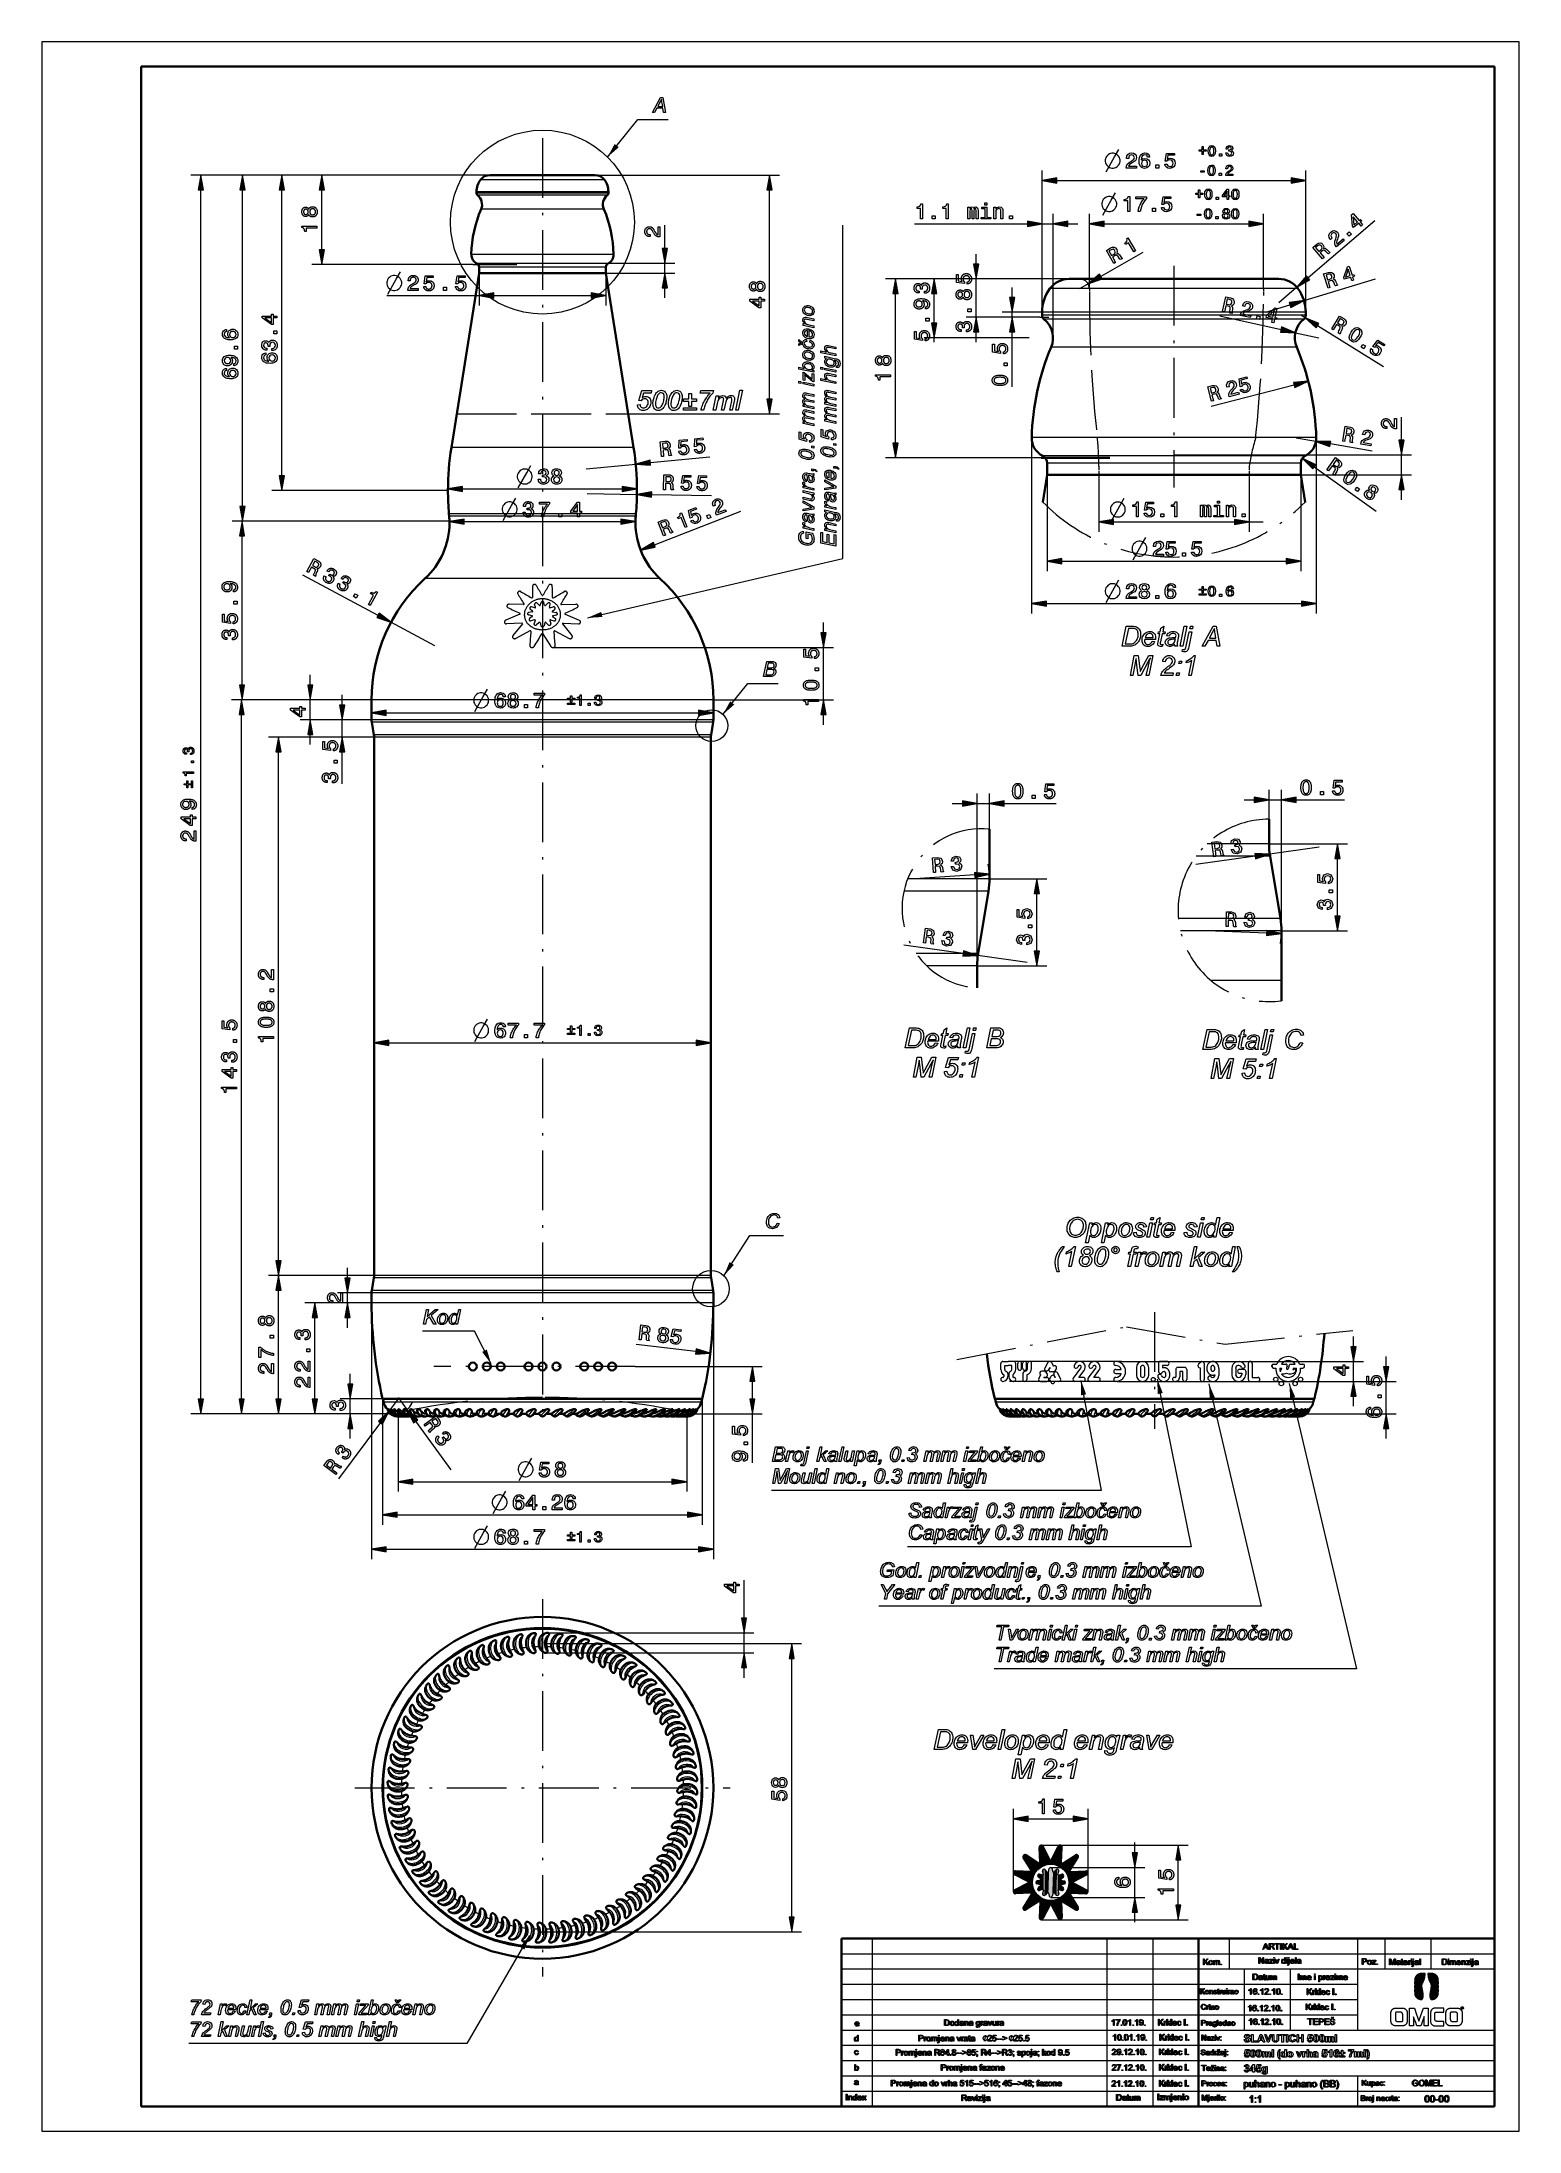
# Model space of a CAD drawing. Extents: x 0 to 297, y 0 to 420.
import ezdxf

# ---------------------------------------------------------------- set-up
doc = ezdxf.new("R2010")
doc.units = 0
doc.linetypes.add('DASHDOT', pattern=[18.5, 12, -3, 0.5, -3])
doc.linetypes.add('DASHED', pattern=[15, 12, -3])

msp = doc.modelspace()

# ---------------------------------------------------------------- linework, layer by layer
at = {"lineweight": 13}
for p, q in [((297, 420), (0, 420)), ((0, 420), (0, 0)), ((297, 0), (297, 420)), ((90.11, 393.22), (29.98, 393.22)), ((90.11, 393.22), (38.36, 393.22)), ((90.11, 393.22), (46.27, 393.22)), ((90.11, 393.22), (54.29, 393.22)), ((113.12, 392.25), (89.71, 392.25)), ((111.19, 393.22), (148.29, 393.22)), ((201.09, 365.64), (201.09, 394.1)), ((204.05, 392.1), (251.14, 392.1)), ((254.09, 365.64), (254.09, 394.1)), ((31.98, 147.18), (31.98, 390.27)), ((40.36, 326.58), (40.36, 390.27)), ((48.27, 332.78), (48.27, 390.27)), ((113.9, 389.87), (89.02, 389.87)), ((113.9, 389.57), (89.02, 389.57)), ((113.71, 389.18), (89.19, 389.18)), ((146.29, 348.18), (146.29, 390.27)), ((112.99, 386.36), (89.82, 386.36)), ((175.42, 383.39), (198.14, 383.39)), ((203.29, 360.48), (203.29, 385.39)), ((213.55, 383.39), (242.64, 383.39)), ((86.7, 375.22), (54.29, 375.22)), ((114.95, 377.27), (88.1, 377.27)), ((113.84, 375.43), (89.07, 375.43)), ((113.4, 374.72), (89.46, 374.72)), ((100.65, 375.52), (127.25, 375.52)), ((206.52, 372.34), (169.62, 372.34)), ((206.52, 372.34), (177.37, 372.34)), ((206.52, 372.34), (185.82, 372.34)), ((252.53, 370.39), (205.71, 370.39)), ((171.62, 339.3), (171.62, 369.39)), ((254.09, 365.64), (204.34, 365.64)), ((254.09, 365.03), (204.34, 365.03)), ((253.71, 364.25), (204.67, 364.25)), ((198.49, 360.48), (177.37, 360.48)), ((252.27, 358.62), (205.94, 358.62)), ((117.89, 345.22), (148.29, 345.22)), ((198.99, 340.34), (198.99, 305.07)), ((256.19, 340.45), (202.49, 340.45)), ((256.19, 340.34), (256.19, 305.07)), ((118.97, 338.45), (84.57, 338.45)), ((200.88, 336.34), (169.62, 336.34)), ((253.98, 336.76), (204.44, 336.76)), ((227.59, 336.94), (275.33, 336.94)), ((253.09, 335.33), (205.21, 335.33)), ((253.09, 332.94), (275.33, 332.94)), ((81.65, 329.82), (46.27, 329.82)), ((84.6, 330.11), (116.69, 330.11)), ((81.95, 323.62), (38.25, 323.62)), ((81.95, 323.62), (38.36, 323.62)), ((119.45, 325.1), (84.15, 325.1)), ((119.41, 324.63), (84.19, 324.63)), ((84.9, 323.54), (116.4, 323.54)), ((215.45, 323.48), (239.74, 323.48)), ((40.25, 290.68), (40.25, 320.67)), ((205.05, 315.61), (250.14, 315.61)), ((124.27, 312.12), (79.92, 312.12)), ((201.95, 307.07), (253.24, 307.07)), ((102.75, 298.25), (159.13, 298.25)), ((66.3, 287.72), (38.17, 287.72)), ((66.3, 287.72), (38.25, 287.72)), ((135, 287.72), (70.5, 287.72)), ((135, 287.72), (159.13, 287.72)), ((40.17, 147.18), (40.17, 284.77)), ((69.25, 285.12), (132.04, 285.12)), ((135, 283.72), (70.5, 283.72)), ((134.96, 283.23), (70.54, 283.23)), ((66.8, 280.22), (45.57, 280.22)), ((47.57, 174.98), (47.57, 277.27)), ((134.54, 280.72), (70.91, 280.72)), ((134.5, 280.22), (70.94, 280.22)), ((188.02, 234.25), (188.02, 268.9)), ((249.21, 241.29), (249.21, 269.62)), ((249.01, 243.75), (228.51, 243.75)), ((249.21, 241.29), (228.9, 241.29)), ((69.75, 218.78), (131.54, 218.78)), ((66.8, 172.02), (45.57, 172.02)), ((66.8, 172.02), (45.58, 172.02)), ((47.58, 147.18), (47.58, 169.07)), ((135, 168.52), (70.5, 168.52)), ((134.96, 169.02), (70.54, 169.02)), ((134.54, 171.53), (70.91, 171.53)), ((134.5, 172.02), (70.94, 172.02)), ((66.3, 166.52), (66.3, 114.97)), ((135, 166.52), (70.5, 166.52)), ((135, 166.52), (135, 114.97)), ((119.26, 153.72), (144.84, 153.72)), ((217.07, 154.72), (194.96, 154.72)), ((217.07, 154.72), (265.69, 154.72)), ((68.52, 147.22), (68.52, 121.92)), ((132.78, 147.22), (132.78, 121.92)), ((216.15, 150.72), (194.54, 150.72)), ((216.15, 150.72), (272.27, 150.72)), ((216.15, 150.72), (265.69, 150.72)), ((74.26, 144.22), (29.98, 144.22)), ((74.26, 144.22), (38.17, 144.22)), ((74.26, 144.22), (45.58, 144.22)), ((74.26, 144.22), (52.89, 144.22)), ((132.56, 146.52), (72.64, 146.52)), ((124.56, 144.22), (144.84, 144.22)), ((239, 146.52), (191.79, 146.52)), ((74.62, 130.56), (126.68, 130.56)), ((71.47, 123.92), (129.82, 123.92)), ((69.25, 116.97), (132.04, 116.97)), ((100.98, 98.01), (152.75, 98.01)), ((101.69, 100.17), (143.17, 100.17)), ((101.3, 96.14), (143.17, 96.14)), ((150.75, 43.01), (150.75, 95.05)), ((200.92, 57.51), (230.47, 57.51)), ((200.92, 42.51), (230.47, 42.51)), ((100.31, 40.06), (152.75, 40.06)), ((166.92, 38.74), (166.92, 5)), ((214.11, 38.74), (214.11, 5)), ((223.32, 38.74), (223.32, 5)), ((160.78, 35.67), (292, 35.67)), ((292, 32.6), (160.78, 32.6)), ((160.78, 29.53), (264.46, 29.53)), ((160.78, 26.46), (264.46, 26.46)), ((160.78, 23.39), (264.46, 23.39)), ((160.78, 20.32), (292, 20.32)), ((160.78, 17.28), (292, 17.28)), ((160.78, 14.24), (292, 14.24)), ((160.78, 11.14), (292, 11.14)), ((160.78, 8.07), (292, 8.07)), ((0, 0), (297, 0))]:
    msp.add_line(p, q, dxfattribs=at)
at = {"color": 3, "lineweight": 30}
for p, q in [((20, 415), (20, 5)), ((292, 415), (20, 415)), ((292, 5), (292, 415)), ((160.78, 38.74), (292, 38.74)), ((160.78, 38.74), (160.78, 5)), ((292, 5), (292, 38.74)), ((20, 5), (292, 5)), ((160.78, 5), (292, 5))]:
    msp.add_line(p, q, dxfattribs=at)
at = {"linetype": 'DASHDOT', "lineweight": 13}
for p, q in [((100.65, 400.62), (100.65, 142)), ((227.59, 374.94), (227.59, 330.42)), ((223.7, 164.65), (223.7, 141.16)), ((183.96, 155.14), (218.03, 161.72)), ((218.03, 161.72), (237.88, 158.21)), ((237.88, 158.21), (263.56, 160.97)), ((119.26, 153.72), (78.81, 153.72)), ((100.65, 106.97), (100.65, 31.09)), ((62.95, 69.03), (138.35, 69.03))]:
    msp.add_line(p, q, dxfattribs=at)
at = {"lineweight": 13, "ltscale": 0.038159}
msp.add_line((89.71, 392.25), (88.18, 392.25), dxfattribs=at)
at = {"lineweight": 30, "ltscale": 0.032249}
msp.add_line((91.4, 393.22), (90.11, 393.22), dxfattribs=at)
at = {"lineweight": 30, "ltscale": 0.494623}
msp.add_line((111.19, 393.22), (91.4, 393.22), dxfattribs=at)
at = {"lineweight": 13, "ltscale": 0.302279}
msp.add_line((56.29, 378.18), (56.29, 390.27), dxfattribs=at)
at = {"lineweight": 13, "ltscale": 0.040551}
for p, q in [((89.02, 389.87), (87.4, 389.87)), ((89.02, 389.57), (87.4, 389.57))]:
    msp.add_line(p, q, dxfattribs=at)
at = {"lineweight": 30, "ltscale": 0.007656}
for p, q in [((87.4, 389.57), (87.4, 389.87)), ((113.9, 389.57), (113.9, 389.87))]:
    msp.add_line(p, q, dxfattribs=at)
at = {"lineweight": 13, "ltscale": 0.03997}
msp.add_line((89.19, 389.18), (87.59, 389.18), dxfattribs=at)
at = {"lineweight": 13, "ltscale": 0.037762}
msp.add_line((89.82, 386.36), (88.31, 386.36), dxfattribs=at)
at = {"lineweight": 13, "ltscale": 0.116125}
for p, q in [((125.25, 378.48), (125.25, 383.12)), ((273.33, 339.9), (273.33, 344.54))]:
    msp.add_line(p, q, dxfattribs=at)
at = {"lineweight": 13, "ltscale": 0.493586}
msp.add_line((201.09, 365.64), (201.09, 385.39), dxfattribs=at)
at = {"lineweight": 13, "ltscale": 0.055}
msp.add_line((201.09, 383.39), (203.29, 383.39), dxfattribs=at)
at = {"lineweight": 13, "ltscale": 0.051139}
for p, q in [((206.25, 383.39), (208.29, 383.39)), ((187.82, 375.3), (187.82, 377.34)), ((125.25, 368.52), (125.25, 370.57)), ((187.82, 359.64), (187.82, 361.69)), ((273.33, 327.94), (273.33, 329.99)), ((53.97, 290.68), (53.97, 292.72)), ((60.4, 286.68), (60.4, 288.72)), ((61.47, 171.48), (61.47, 173.52)), ((61.47, 161.52), (61.47, 163.57)), ((263.69, 157.68), (263.69, 159.72)), ((270.27, 153.68), (270.27, 155.72)), ((62.01, 150.18), (62.01, 152.22)), ((263.69, 145.72), (263.69, 147.77)), ((62.01, 139.22), (62.01, 141.27)), ((270.27, 139.22), (270.27, 141.27)), ((141.17, 91.14), (141.17, 93.18)), ((219.72, 55.97), (219.72, 58.01)), ((219.72, 42.01), (219.72, 44.06))]:
    msp.add_line(p, q, dxfattribs=at)
at = {"lineweight": 13, "ltscale": 0.376185}
for p, q in [((210.59, 370.34), (210.59, 385.39)), ((245.59, 370.34), (245.59, 385.39))]:
    msp.add_line(p, q, dxfattribs=at)
at = {"lineweight": 13, "ltscale": 0.439773}
msp.add_line((267.95, 383.99), (254.57, 372.57), dxfattribs=at)
at = {"lineweight": 13, "ltscale": 0.043762}
msp.add_line((88.1, 377.27), (86.35, 377.27), dxfattribs=at)
at = {"lineweight": 13, "ltscale": 0.219811}
msp.add_line((86.7, 375.22), (95.49, 375.22), dxfattribs=at)
at = {"lineweight": 13, "ltscale": 0.040376}
msp.add_line((89.07, 375.43), (87.46, 375.43), dxfattribs=at)
at = {"lineweight": 13, "ltscale": 0.039021}
msp.add_line((89.46, 374.72), (87.9, 374.72), dxfattribs=at)
at = {"lineweight": 30, "ltscale": 0.029863}
for p, q in [((87.9, 373.52), (87.9, 374.72)), ((113.4, 373.52), (113.4, 374.72))]:
    msp.add_line(p, q, dxfattribs=at)
at = {"lineweight": 13, "ltscale": 0.05}
for p, q in [((125.25, 373.52), (125.25, 375.52)), ((210.33, 371.34), (208.59, 370.34)), ((61.47, 166.52), (61.47, 168.52))]:
    msp.add_line(p, q, dxfattribs=at)
at = {"lineweight": 13, "ltscale": 0.243865}
msp.add_line((221.36, 377.65), (212.89, 372.81), dxfattribs=at)
at = {"lineweight": 30}
for p, q in [((87.9, 373.52), (82.33, 338.45)), ((113.4, 373.52), (89.46, 373.52)), ((113.4, 373.52), (118.97, 338.45)), ((248.67, 372.34), (209.1, 372.34)), ((253.09, 332.94), (205.21, 332.94)), ((66.8, 172.02), (66.8, 280.22)), ((134.5, 172.02), (134.5, 280.22)), ((132.78, 147.22), (72.45, 147.22)), ((239.1, 147.22), (191.57, 147.22)), ((232.53, 38.74), (232.53, 5))]:
    msp.add_line(p, q, dxfattribs=at)
at = {"lineweight": 13, "ltscale": 0.162796}
for p, q in [((87.9, 373.52), (87.9, 367.01)), ((113.4, 373.52), (113.4, 367.01))]:
    msp.add_line(p, q, dxfattribs=at)
at = {"lineweight": 30, "ltscale": 0.039021}
msp.add_line((89.46, 373.52), (87.9, 373.52), dxfattribs=at)
at = {"lineweight": 13, "ltscale": 0.346325}
msp.add_line((113.4, 373.52), (127.25, 373.52), dxfattribs=at)
at = {"lineweight": 13, "ltscale": 0.1925}
msp.add_line((187.82, 364.64), (187.82, 372.34), dxfattribs=at)
at = {"lineweight": 13, "ltscale": 0.05114}
for p, q in [((195.08, 368.6), (195.08, 370.64)), ((157.13, 301.2), (157.13, 303.25)), ((157.13, 282.72), (157.13, 284.77)), ((53.97, 278.72), (53.97, 280.77)), ((183.02, 266.9), (185.07, 266.9)), ((241.71, 267.62), (243.75, 267.62))]:
    msp.add_line(p, q, dxfattribs=at)
at = {"lineweight": 13, "ltscale": 0.076319}
msp.add_line((205.71, 370.39), (202.65, 370.39), dxfattribs=at)
at = {"lineweight": 30, "ltscale": 0.064498}
msp.add_line((209.1, 372.34), (206.52, 372.34), dxfattribs=at)
at = {"linetype": 'DASHED', "lineweight": 13, "ltscale": 0.034116}
for p, q in [((210.59, 370.34), (210.59, 368.98)), ((245.59, 370.34), (245.59, 368.98))]:
    msp.add_line(p, q, dxfattribs=at)
at = {"lineweight": 13, "ltscale": 0.12}
for p, q in [((252.32, 370.66), (248.67, 367.54)), ((252.01, 361.52), (256.69, 360.48))]:
    msp.add_line(p, q, dxfattribs=at)
at = {"lineweight": 13, "ltscale": 0.374999}
msp.add_line((253.74, 367.98), (268.09, 372.35), dxfattribs=at)
at = {"lineweight": 13, "ltscale": 0.463728}
msp.add_line((69.35, 369.01), (87.9, 369.01), dxfattribs=at)
at = {"lineweight": 13, "ltscale": 0.489779}
msp.add_line((90.85, 369.01), (110.44, 369.01), dxfattribs=at)
at = {"lineweight": 13, "ltscale": 0.148779}
msp.add_line((179.37, 363.44), (179.37, 369.39), dxfattribs=at)
at = {"lineweight": 13, "ltscale": 0.200318}
msp.add_line((201.09, 365.64), (193.08, 365.64), dxfattribs=at)
at = {"lineweight": 13, "ltscale": 0.025}
for p, q in [((195.08, 364.64), (195.08, 365.64)), ((253.94, 364.5), (253.09, 365.03))]:
    msp.add_line(p, q, dxfattribs=at)
at = {"lineweight": 13, "ltscale": 0.081102}
for p, q in [((204.34, 365.64), (201.09, 365.64)), ((204.34, 365.03), (201.09, 365.03))]:
    msp.add_line(p, q, dxfattribs=at)
at = {"lineweight": 30, "ltscale": 0.015312}
for p, q in [((201.09, 365.03), (201.09, 365.64)), ((254.09, 365.03), (254.09, 365.64))]:
    msp.add_line(p, q, dxfattribs=at)
at = {"lineweight": 13, "ltscale": 0.126139}
msp.add_line((246.09, 365.64), (250.92, 367.12), dxfattribs=at)
at = {"lineweight": 13, "ltscale": 0.369635}
msp.add_line((200.61, 364.64), (185.82, 364.64), dxfattribs=at)
at = {"lineweight": 13, "ltscale": 0.188231}
msp.add_line((200.61, 364.64), (193.08, 364.64), dxfattribs=at)
at = {"lineweight": 13, "ltscale": 0.276097}
msp.add_line((195.08, 350.65), (195.08, 361.69), dxfattribs=at)
at = {"lineweight": 18, "ltscale": 0.046631}
msp.add_line((200.61, 364.64), (202.47, 364.64), dxfattribs=at)
at = {"lineweight": 13, "ltscale": 0.079941}
msp.add_line((204.67, 364.25), (201.47, 364.25), dxfattribs=at)
at = {"lineweight": 13, "ltscale": 0.315718}
msp.add_line((236.79, 364.9), (249.12, 362.16), dxfattribs=at)
at = {"lineweight": 13, "ltscale": 0.391256}
msp.add_line((269.71, 354.64), (256.44, 362.93), dxfattribs=at)
at = {"lineweight": 13, "ltscale": 0.021208}
msp.add_line((179.37, 359.64), (179.37, 360.48), dxfattribs=at)
at = {"lineweight": 13, "ltscale": 0.075525}
msp.add_line((205.94, 358.62), (202.91, 358.62), dxfattribs=at)
at = {"lineweight": 13, "ltscale": 0.430971}
msp.add_line((251.74, 351.01), (235.05, 346.67), dxfattribs=at)
at = {"linetype": 'DASHED', "lineweight": 13}
msp.add_line((83.41, 345.22), (117.89, 345.22), dxfattribs=at)
at = {"lineweight": 13, "ltscale": 0.087524}
msp.add_line((202.49, 340.45), (198.99, 340.45), dxfattribs=at)
at = {"lineweight": 13, "ltscale": 0.1}
for p, q in [((256.13, 339.66), (252.19, 340.34)), ((273.33, 332.94), (273.33, 336.94)), ((53.97, 283.72), (53.97, 287.72)), ((263.69, 150.72), (263.69, 154.72))]:
    msp.add_line(p, q, dxfattribs=at)
at = {"lineweight": 13, "ltscale": 0.056065}
msp.add_line((84.57, 338.45), (82.33, 338.45), dxfattribs=at)
at = {"lineweight": 13, "ltscale": 0.301139}
for p, q in [((122.33, 335.4), (134.32, 336.56)), ((122.6, 328.99), (134.64, 328.82)), ((246.25, 240.84), (234.21, 241.29)), ((131.46, 156.73), (119.5, 158.17)), ((75.15, 142.7), (82.22, 132.95))]:
    msp.add_line(p, q, dxfattribs=at)
at = {"lineweight": 30, "ltscale": 0.345528}
msp.add_line((200.88, 336.34), (214.7, 336.34), dxfattribs=at)
at = {"lineweight": 13, "ltscale": 0.080752}
msp.add_line((204.44, 336.76), (201.21, 336.76), dxfattribs=at)
at = {"lineweight": 13, "ltscale": 0.212894}
msp.add_line((267.44, 337.72), (259.05, 339.16), dxfattribs=at)
at = {"lineweight": 13, "ltscale": 0.057166}
for p, q in [((81.65, 329.82), (81.65, 332.11)), ((119.65, 329.82), (119.65, 332.11))]:
    msp.add_line(p, q, dxfattribs=at)
at = {"lineweight": 13, "ltscale": 0.25}
for p, q in [((109.44, 334.15), (119.39, 335.11)), ((109.64, 329.18), (119.64, 329.03)), ((79.02, 298.61), (70.2, 303.32)), ((256.76, 258.1), (246.85, 256.71)), ((198.07, 234.95), (188.16, 236.33))]:
    msp.add_line(p, q, dxfattribs=at)
at = {"lineweight": 30, "ltscale": 0.138452}
for p, q in [((202.09, 332.94), (201.22, 327.47)), ((253.09, 332.94), (253.96, 327.47))]:
    msp.add_line(p, q, dxfattribs=at)
at = {"lineweight": 13, "ltscale": 0.078041}
msp.add_line((205.21, 335.33), (202.09, 335.33), dxfattribs=at)
at = {"lineweight": 30, "ltscale": 0.059725}
for p, q in [((202.09, 332.94), (202.09, 335.33)), ((253.09, 332.94), (253.09, 335.33))]:
    msp.add_line(p, q, dxfattribs=at)
at = {"lineweight": 13, "ltscale": 0.48335}
for p, q in [((202.09, 332.94), (202.09, 313.61)), ((253.09, 332.94), (253.09, 313.61))]:
    msp.add_line(p, q, dxfattribs=at)
at = {"lineweight": 30, "ltscale": 0.078041}
msp.add_line((205.21, 332.94), (202.09, 332.94), dxfattribs=at)
at = {"linetype": 'DASHED', "lineweight": 13, "ltscale": 0.063512}
for p, q in [((212.49, 334.7), (212.49, 332.16)), ((242.69, 334.7), (242.69, 332.16))]:
    msp.add_line(p, q, dxfattribs=at)
at = {"lineweight": 13, "ltscale": 0.267067}
for p, q in [((212.49, 332.16), (212.49, 321.48)), ((242.69, 332.16), (242.69, 321.48))]:
    msp.add_line(p, q, dxfattribs=at)
at = {"lineweight": 13, "ltscale": 0.382455}
msp.add_line((255.79, 334.56), (268.25, 325.68), dxfattribs=at)
at = {"lineweight": 13, "ltscale": 0.057526}
msp.add_line((84.15, 325.1), (81.85, 325.1), dxfattribs=at)
at = {"lineweight": 30, "ltscale": 0.011726}
for p, q in [((81.89, 324.63), (81.85, 325.1)), ((119.41, 324.63), (119.45, 325.1))]:
    msp.add_line(p, q, dxfattribs=at)
at = {"lineweight": 13, "ltscale": 0.057402}
msp.add_line((84.19, 324.63), (81.89, 324.63), dxfattribs=at)
at = {"lineweight": 13, "ltscale": 0.052015}
for p, q in [((81.95, 323.62), (81.95, 321.54)), ((119.35, 323.62), (119.35, 321.54))]:
    msp.add_line(p, q, dxfattribs=at)
at = {"lineweight": 13, "ltscale": 0.466534}
msp.add_line((123.14, 318.88), (140.53, 325.65), dxfattribs=at)
at = {"lineweight": 13, "ltscale": 0.070789}
msp.add_line((242.69, 323.48), (245.52, 323.48), dxfattribs=at)
at = {"lineweight": 13, "ltscale": 0.427657}
msp.add_line((67.59, 304.71), (52.5, 312.76), dxfattribs=at)
at = {"lineweight": 13, "ltscale": 0.072298}
msp.add_line((79.92, 312.12), (77.03, 312.12), dxfattribs=at)
at = {"lineweight": 13, "ltscale": 0.071463}
for p, q in [((96.82, 306.86), (93.97, 306.97)), ((104.47, 306.86), (107.33, 306.97))]:
    msp.add_line(p, q, dxfattribs=at)
at = {"lineweight": 13, "ltscale": 0.014922}
for p, q in [((99.26, 306.33), (99.08, 306.9)), ((102.04, 306.33), (102.22, 306.9))]:
    msp.add_line(p, q, dxfattribs=at)
at = {"lineweight": 13, "ltscale": 0.015826}
for p, q in [((100.04, 306.71), (99.58, 307.14)), ((101.26, 306.71), (101.72, 307.14))]:
    msp.add_line(p, q, dxfattribs=at)
at = {"lineweight": 13, "ltscale": 0.014876}
for p, q in [((100.21, 306.75), (100.37, 307.32)), ((101.09, 306.75), (100.93, 307.32))]:
    msp.add_line(p, q, dxfattribs=at)
at = {"lineweight": 13, "ltscale": 0.077087}
for p, q in [((96.1, 304.94), (93.27, 303.72)), ((105.2, 304.94), (108.03, 303.72))]:
    msp.add_line(p, q, dxfattribs=at)
at = {"lineweight": 13, "ltscale": 0.078095}
for p, q in [((96.51, 303.12), (93.39, 303.01)), ((104.78, 303.12), (107.91, 303.01))]:
    msp.add_line(p, q, dxfattribs=at)
at = {"lineweight": 13, "ltscale": 0.075138}
for p, q in [((96.61, 302.97), (94.72, 300.63)), ((104.69, 302.97), (106.58, 300.63))]:
    msp.add_line(p, q, dxfattribs=at)
at = {"lineweight": 13, "ltscale": 0.017851}
for p, q in [((98.57, 304.63), (97.87, 304.78)), ((102.73, 304.63), (103.43, 304.78))]:
    msp.add_line(p, q, dxfattribs=at)
at = {"lineweight": 13, "ltscale": 0.017957}
for p, q in [((98.61, 305.42), (97.9, 305.28)), ((102.69, 305.42), (103.4, 305.28))]:
    msp.add_line(p, q, dxfattribs=at)
at = {"lineweight": 13, "ltscale": 0.017498}
for p, q in [((98.61, 304.49), (98.06, 304.06)), ((102.69, 304.49), (103.24, 304.06))]:
    msp.add_line(p, q, dxfattribs=at)
at = {"lineweight": 13, "ltscale": 0.016184}
for p, q in [((98.66, 305.56), (98.16, 305.98)), ((102.64, 305.56), (103.14, 305.98))]:
    msp.add_line(p, q, dxfattribs=at)
at = {"lineweight": 13, "ltscale": 0.018473}
for p, q in [((99.06, 303.79), (98.34, 303.61)), ((102.24, 303.79), (102.96, 303.61))]:
    msp.add_line(p, q, dxfattribs=at)
at = {"lineweight": 13, "ltscale": 0.017159}
for p, q in [((99.14, 306.23), (98.47, 306.4)), ((102.16, 306.23), (102.83, 306.4))]:
    msp.add_line(p, q, dxfattribs=at)
at = {"lineweight": 13, "ltscale": 0.016329}
for p, q in [((99.18, 303.68), (98.95, 303.07)), ((102.12, 303.68), (102.35, 303.07))]:
    msp.add_line(p, q, dxfattribs=at)
at = {"lineweight": 13, "ltscale": 0.017507}
for p, q in [((100, 303.28), (99.48, 302.81)), ((101.3, 303.28), (101.82, 302.81))]:
    msp.add_line(p, q, dxfattribs=at)
at = {"lineweight": 13, "ltscale": 0.016198}
for p, q in [((100.17, 303.24), (100.34, 302.61)), ((101.13, 303.24), (100.96, 302.61))]:
    msp.add_line(p, q, dxfattribs=at)
at = {"lineweight": 13, "ltscale": 0.080175}
for p, q in [((98.14, 301.59), (95.31, 300.08)), ((103.16, 301.59), (105.99, 300.08))]:
    msp.add_line(p, q, dxfattribs=at)
at = {"lineweight": 13, "ltscale": 0.263078}
msp.add_line((157.13, 287.72), (157.13, 298.25), dxfattribs=at)
at = {"lineweight": 13, "ltscale": 0.358197}
for p, q in [((66.3, 287.72), (51.97, 287.72)), ((66.3, 283.72), (51.97, 283.72))]:
    msp.add_line(p, q, dxfattribs=at)
at = {"lineweight": 13, "ltscale": 0.105126}
for p, q in [((70.5, 287.72), (66.3, 287.72)), ((70.5, 283.72), (66.3, 283.72)), ((70.5, 168.52), (66.3, 168.52)), ((70.5, 166.52), (66.3, 166.52))]:
    msp.add_line(p, q, dxfattribs=at)
at = {"lineweight": 30, "ltscale": 0.1}
for p, q in [((66.3, 283.72), (66.3, 287.72)), ((135, 283.72), (135, 287.72))]:
    msp.add_line(p, q, dxfattribs=at)
at = {"lineweight": 13, "ltscale": 0.197462}
msp.add_line((66.3, 283.72), (58.4, 283.72), dxfattribs=at)
at = {"lineweight": 13, "ltscale": 0.0875}
msp.add_line((60.4, 280.22), (60.4, 283.72), dxfattribs=at)
at = {"lineweight": 13, "ltscale": 0.105001}
for p, q in [((70.54, 283.23), (66.34, 283.23)), ((70.54, 169.02), (66.34, 169.02))]:
    msp.add_line(p, q, dxfattribs=at)
at = {"lineweight": 30, "ltscale": 0.063738}
for p, q in [((66.76, 280.72), (66.34, 283.23)), ((134.54, 280.72), (134.96, 283.23)), ((66.76, 171.53), (66.34, 169.02)), ((134.54, 171.53), (134.96, 169.02))]:
    msp.add_line(p, q, dxfattribs=at)
at = {"lineweight": 13, "ltscale": 0.209962}
msp.add_line((66.8, 280.22), (58.4, 280.22), dxfattribs=at)
at = {"lineweight": 13, "ltscale": 0.161127}
msp.add_line((60.4, 270.82), (60.4, 277.27), dxfattribs=at)
at = {"lineweight": 13, "ltscale": 0.10372}
for p, q in [((70.91, 280.72), (66.76, 280.72)), ((70.91, 171.53), (66.76, 171.53))]:
    msp.add_line(p, q, dxfattribs=at)
at = {"lineweight": 13, "ltscale": 0.103596}
for p, q in [((70.94, 280.22), (66.8, 280.22)), ((70.94, 172.02), (66.8, 172.02))]:
    msp.add_line(p, q, dxfattribs=at)
at = {"lineweight": 13, "ltscale": 0.178683}
msp.add_line((190.52, 261.75), (190.52, 268.9), dxfattribs=at)
at = {"lineweight": 13, "ltscale": 0.147406}
msp.add_line((246.71, 263.73), (246.71, 269.62), dxfattribs=at)
at = {"lineweight": 13, "ltscale": 0.0625}
for p, q in [((188.02, 266.9), (190.52, 266.9)), ((246.71, 267.62), (249.21, 267.62))]:
    msp.add_line(p, q, dxfattribs=at)
at = {"lineweight": 13, "ltscale": 0.260765}
msp.add_line((193.47, 266.9), (203.9, 266.9), dxfattribs=at)
at = {"lineweight": 13, "ltscale": 0.242289}
msp.add_line((252.16, 267.62), (261.85, 267.62), dxfattribs=at)
at = {"lineweight": 30, "ltscale": 0.249943}
msp.add_line((190.52, 251.75), (190.52, 261.75), dxfattribs=at)
at = {"lineweight": 30, "ltscale": 0.123482}
msp.add_line((246.71, 258.79), (246.71, 263.73), dxfattribs=at)
at = {"lineweight": 13, "ltscale": 0.30114}
for p, q in [((243.93, 256.3), (232, 254.63)), ((187.54, 252.52), (175.52, 251.75)), ((185.24, 236.74), (173.31, 238.41))]:
    msp.add_line(p, q, dxfattribs=at)
at = {"lineweight": 13, "ltscale": 0.371637}
msp.add_line((246.91, 256.33), (232.05, 256.33), dxfattribs=at)
at = {"lineweight": 13, "ltscale": 0.31157}
msp.add_line((246.71, 258.79), (234.25, 258.79), dxfattribs=at)
at = {"lineweight": 13, "ltscale": 0.393741}
msp.add_line((246.71, 258.79), (262.46, 258.79), dxfattribs=at)
at = {"lineweight": 30, "ltscale": 0.318689}
for p, q in [((246.91, 256.33), (249.01, 243.75)), ((188.22, 236.72), (190.32, 249.29))]:
    msp.add_line(p, q, dxfattribs=at)
at = {"lineweight": 13, "ltscale": 0.289778}
msp.add_line((260.46, 244.24), (260.46, 255.83), dxfattribs=at)
at = {"lineweight": 13, "ltscale": 0.425229}
msp.add_line((190.32, 249.29), (173.31, 249.29), dxfattribs=at)
at = {"lineweight": 13, "ltscale": 0.411357}
msp.add_line((190.52, 251.75), (174.07, 251.75), dxfattribs=at)
at = {"lineweight": 13, "ltscale": 0.287453}
msp.add_line((190.52, 251.75), (202.02, 251.75), dxfattribs=at)
at = {"lineweight": 13, "ltscale": 0.289779}
msp.add_line((200.02, 237.21), (200.02, 248.8), dxfattribs=at)
at = {"lineweight": 13, "ltscale": 0.331241}
msp.add_line((249.21, 241.29), (262.46, 241.29), dxfattribs=at)
at = {"lineweight": 30, "ltscale": 0.25}
msp.add_line((249.21, 231.29), (249.21, 241.29), dxfattribs=at)
at = {"lineweight": 13, "ltscale": 0.311208}
msp.add_line((188.22, 236.72), (175.77, 236.72), dxfattribs=at)
at = {"lineweight": 13, "ltscale": 0.253506}
msp.add_line((188.02, 234.25), (177.88, 234.25), dxfattribs=at)
at = {"lineweight": 13, "ltscale": 0.349953}
msp.add_line((188.02, 234.25), (202.02, 234.25), dxfattribs=at)
at = {"lineweight": 30, "ltscale": 0.110065}
msp.add_line((188.02, 229.85), (188.02, 234.25), dxfattribs=at)
at = {"lineweight": 13, "ltscale": 0.353661}
msp.add_line((249.21, 231.29), (235.06, 231.29), dxfattribs=at)
at = {"lineweight": 30, "ltscale": 0.101478}
msp.add_line((249.21, 231.29), (249.19, 227.23), dxfattribs=at)
at = {"lineweight": 13, "ltscale": 0.17079}
for p, q in [((66.3, 168.52), (59.47, 168.52)), ((66.3, 166.52), (59.47, 166.52))]:
    msp.add_line(p, q, dxfattribs=at)
at = {"lineweight": 30, "ltscale": 0.05}
for p, q in [((66.3, 166.52), (66.3, 168.52)), ((135, 166.52), (135, 168.52))]:
    msp.add_line(p, q, dxfattribs=at)
at = {"lineweight": 13, "ltscale": 0.335209}
msp.add_line((66.3, 166.52), (52.89, 166.52), dxfattribs=at)
at = {"lineweight": 13, "ltscale": 0.409779}
msp.add_line((54.89, 147.18), (54.89, 163.57), dxfattribs=at)
at = {"lineweight": 13, "ltscale": 0.02951}
for p, q in [((192.79, 153.14), (192.79, 154.32)), ((195.78, 153.14), (195.78, 154.32))]:
    msp.add_line(p, q, dxfattribs=at)
at = {"lineweight": 13, "ltscale": 0.027327}
for p in [(193.19, 154.72), (195.38, 154.72)]:
    msp.add_line(p, (194.28, 154.72), dxfattribs=at)
at = {"lineweight": 13, "ltscale": 0.001077}
for p, q in [((193.19, 151.53), (193.23, 151.53)), ((195.38, 151.53), (195.33, 151.53)), ((193.19, 150.73), (193.23, 150.73)), ((195.38, 150.73), (195.33, 150.73))]:
    msp.add_line(p, q, dxfattribs=at)
at = {"lineweight": 13, "ltscale": 0.009629}
for p, q in [((193.38, 152.06), (193.38, 151.68)), ((195.18, 152.06), (195.18, 151.68))]:
    msp.add_line(p, q, dxfattribs=at)
at = {"lineweight": 13, "ltscale": 0.017327}
for p in [(193.59, 153.92), (194.98, 153.92)]:
    msp.add_line(p, (194.28, 153.92), dxfattribs=at)
at = {"lineweight": 13, "ltscale": 0.01951}
for p, q in [((193.59, 153.14), (193.59, 153.92)), ((194.98, 153.14), (194.98, 153.92))]:
    msp.add_line(p, q, dxfattribs=at)
at = {"lineweight": 13, "ltscale": 0.015833}
for p, q in [((194.18, 152.31), (194.18, 151.68)), ((194.38, 152.31), (194.38, 151.68))]:
    msp.add_line(p, q, dxfattribs=at)
at = {"lineweight": 13, "ltscale": 0.023761}
for p, q in [((196.18, 153.37), (196.18, 154.32)), ((196.98, 153.37), (196.98, 154.32)), ((197.18, 153.37), (197.18, 154.32)), ((197.98, 153.37), (197.98, 154.32)), ((198.18, 153.37), (198.18, 154.32)), ((198.98, 153.37), (198.98, 154.32))]:
    msp.add_line(p, q, dxfattribs=at)
at = {"lineweight": 13, "ltscale": 0.026715}
msp.add_line((197.19, 152.19), (197.19, 151.12), dxfattribs=at)
at = {"lineweight": 13, "ltscale": 0.022796}
msp.add_line((197.99, 152.04), (197.99, 151.12), dxfattribs=at)
at = {"lineweight": 13, "ltscale": 0.020837}
for p, q in [((200.42, 151.32), (200.84, 152.05)), ((202.96, 154.52), (203.38, 153.8)), ((204.46, 150.72), (203.63, 150.72))]:
    msp.add_line(p, q, dxfattribs=at)
at = {"lineweight": 13, "ltscale": 0.012577}
for p, q in [((201.51, 152.81), (201.01, 152.81)), ((201.86, 152.61), (202.11, 152.17)), ((202.63, 151.32), (202.89, 151.76)), ((203.36, 152.64), (202.86, 152.64)), ((203.7, 152.84), (203.96, 153.27)), ((202.63, 150.92), (202.89, 150.49))]:
    msp.add_line(p, q, dxfattribs=at)
at = {"lineweight": 13, "ltscale": 0.003517}
for p, q in [((201.46, 151.52), (201.53, 151.65)), ((202.62, 153.52), (202.69, 153.4)), ((203.77, 151.52), (203.63, 151.52))]:
    msp.add_line(p, q, dxfattribs=at)
at = {"lineweight": 13, "ltscale": 0.014684}
msp.add_line((201.46, 151.52), (202.05, 151.52), dxfattribs=at)
at = {"lineweight": 13, "ltscale": 0.032004}
for p, q in [((202.27, 154.52), (201.63, 153.41)), ((204.81, 151.32), (204.17, 152.43)), ((200.77, 150.72), (202.05, 150.72))]:
    msp.add_line(p, q, dxfattribs=at)
at = {"lineweight": 13, "ltscale": 0.014683}
for p, q in [((202.62, 153.52), (202.32, 153.01)), ((203.77, 151.52), (203.48, 152.03))]:
    msp.add_line(p, q, dxfattribs=at)
at = {"lineweight": 13, "ltscale": 0.063061}
for p, q in [((207.37, 151.37), (208.89, 153.37)), ((210.36, 151.37), (211.88, 153.37))]:
    msp.add_line(p, q, dxfattribs=at)
at = {"lineweight": 13, "ltscale": 0.042885}
for p, q in [((208.49, 151.52), (209.53, 152.89)), ((211.48, 151.52), (212.52, 152.89))]:
    msp.add_line(p, q, dxfattribs=at)
at = {"lineweight": 13, "ltscale": 0.022092}
for p, q in [((209.37, 151.52), (208.49, 151.52)), ((212.36, 151.52), (211.48, 151.52))]:
    msp.add_line(p, q, dxfattribs=at)
at = {"lineweight": 13, "ltscale": 0.028165}
for p, q in [((215.89, 153.12), (217.01, 153.12)), ((215.89, 152.32), (217.01, 152.32))]:
    msp.add_line(p, q, dxfattribs=at)
at = {"lineweight": 13, "ltscale": 0.038042}
for p, q in [((220.04, 153.48), (220.04, 151.96)), ((220.84, 153.48), (220.84, 151.96)), ((221.72, 151.96), (221.72, 153.48)), ((222.52, 151.96), (222.52, 153.48))]:
    msp.add_line(p, q, dxfattribs=at)
at = {"lineweight": 13, "ltscale": 0.040173}
msp.add_line((224.46, 154.32), (224.46, 152.72), dxfattribs=at)
at = {"lineweight": 13, "ltscale": 0.033931}
msp.add_line((226.22, 154.72), (224.86, 154.72), dxfattribs=at)
at = {"lineweight": 13, "ltscale": 0.02393}
msp.add_line((226.22, 153.92), (225.26, 153.92), dxfattribs=at)
at = {"lineweight": 13, "ltscale": 0.012261}
msp.add_line((225.26, 153.92), (225.26, 153.43), dxfattribs=at)
at = {"lineweight": 13, "ltscale": 0.036552}
msp.add_line((227.96, 153.12), (227.96, 151.66), dxfattribs=at)
at = {"lineweight": 13, "ltscale": 0.035481}
msp.add_line((229.78, 153.52), (228.36, 153.52), dxfattribs=at)
at = {"lineweight": 13, "ltscale": 0.015485}
msp.add_line((229.38, 152.72), (228.76, 152.72), dxfattribs=at)
at = {"lineweight": 13, "ltscale": 0.026552}
msp.add_line((228.76, 152.72), (228.76, 151.66), dxfattribs=at)
at = {"lineweight": 13, "ltscale": 0.04}
msp.add_line((229.38, 151.12), (229.38, 152.72), dxfattribs=at)
at = {"lineweight": 13, "ltscale": 0.050007}
msp.add_line((230.18, 153.12), (230.18, 151.12), dxfattribs=at)
at = {"lineweight": 13, "ltscale": 0.016782}
msp.add_line((233.02, 154.62), (232.52, 154.17), dxfattribs=at)
at = {"lineweight": 13, "ltscale": 0.058971}
msp.add_line((232.89, 153.48), (232.89, 151.12), dxfattribs=at)
at = {"lineweight": 13, "ltscale": 0.08}
for p, q in [((233.69, 154.32), (233.69, 151.12)), ((242.53, 154.32), (242.53, 151.12))]:
    msp.add_line(p, q, dxfattribs=at)
at = {"lineweight": 13, "ltscale": 0.002642}
msp.add_line((235.81, 152.05), (235.81, 151.94), dxfattribs=at)
at = {"lineweight": 13, "ltscale": 0.035063}
msp.add_line((236.61, 153.34), (236.61, 151.94), dxfattribs=at)
at = {"lineweight": 13, "ltscale": 0.029454}
for p, q in [((239.2, 153.31), (239.2, 152.13)), ((240, 153.31), (240, 152.13))]:
    msp.add_line(p, q, dxfattribs=at)
at = {"lineweight": 13, "ltscale": 0.020501}
msp.add_line((240.8, 153.15), (241.62, 153.15), dxfattribs=at)
at = {"lineweight": 13, "ltscale": 0.010501}
msp.add_line((240.8, 152.35), (241.22, 152.35), dxfattribs=at)
at = {"lineweight": 13, "ltscale": 0.005493}
msp.add_line((241.22, 152.35), (241.22, 152.13), dxfattribs=at)
at = {"lineweight": 13, "ltscale": 0.015493}
msp.add_line((242.02, 152.75), (242.02, 152.13), dxfattribs=at)
at = {"lineweight": 13, "ltscale": 0.07}
msp.add_line((243.33, 154.32), (243.33, 151.52), dxfattribs=at)
at = {"lineweight": 13, "ltscale": 0.028433}
msp.add_line((243.33, 151.52), (244.47, 151.52), dxfattribs=at)
at = {"lineweight": 13, "ltscale": 0.004687}
for p, q in [((247.28, 153.71), (247.28, 153.89)), ((253.83, 153.71), (253.83, 153.89))]:
    msp.add_line(p, q, dxfattribs=at)
at = {"lineweight": 13, "ltscale": 0.016583}
for p, q in [((247.6, 154.21), (248.26, 154.21)), ((252.86, 154.21), (253.52, 154.21))]:
    msp.add_line(p, q, dxfattribs=at)
at = {"lineweight": 13, "ltscale": 0.011689}
for p, q in [((247.6, 153.39), (248.06, 153.39)), ((253.05, 153.39), (253.52, 153.39))]:
    msp.add_line(p, q, dxfattribs=at)
at = {"lineweight": 13, "ltscale": 0.007897}
msp.add_line((248.88, 153.39), (249.19, 153.39), dxfattribs=at)
at = {"lineweight": 13, "ltscale": 0.019275}
msp.add_line((249.19, 153.39), (248.97, 152.66), dxfattribs=at)
at = {"lineweight": 13, "ltscale": 0.02204}
msp.add_line((249.19, 154.21), (250.07, 154.21), dxfattribs=at)
at = {"lineweight": 13, "ltscale": 0.011918}
msp.add_line((250.37, 153.8), (250.23, 153.35), dxfattribs=at)
at = {"lineweight": 13, "ltscale": 0.019315}
msp.add_line((250.77, 153.99), (250.55, 153.25), dxfattribs=at)
at = {"lineweight": 13, "ltscale": 0.021388}
msp.add_line((251.07, 154.21), (251.93, 154.21), dxfattribs=at)
at = {"lineweight": 13, "ltscale": 0.010105}
msp.add_line((251.64, 153.39), (251.52, 153.01), dxfattribs=at)
at = {"lineweight": 13, "ltscale": 0.014944}
msp.add_line((251.64, 153.39), (252.24, 153.39), dxfattribs=at)
at = {"lineweight": 13, "ltscale": 0.212745}
msp.add_line((68.52, 147.22), (60.01, 147.22), dxfattribs=at)
at = {"lineweight": 13, "ltscale": 0.075}
for p, q in [((62.01, 144.22), (62.01, 147.22)), ((71.65, 147.22), (69.86, 144.82))]:
    msp.add_line(p, q, dxfattribs=at)
at = {"lineweight": 30, "ltscale": 0.098331}
msp.add_line((72.45, 147.22), (68.52, 147.22), dxfattribs=at)
at = {"lineweight": 30, "ltscale": 0.018144}
for p, q in [((68.57, 147.22), (68.74, 146.52)), ((132.73, 147.22), (132.56, 146.52)), ((191.62, 147.22), (191.79, 146.52)), ((255.78, 147.22), (255.61, 146.52))]:
    msp.add_line(p, q, dxfattribs=at)
at = {"lineweight": 13, "ltscale": 0.074473}
msp.add_line((71.66, 147.5), (73.41, 145.09), dxfattribs=at)
at = {"lineweight": 13, "ltscale": 0.089779}
msp.add_line((142.84, 147.18), (142.84, 150.77), dxfattribs=at)
at = {"lineweight": 13, "ltscale": 0.042267}
for p, q in [((209.37, 150.72), (207.68, 150.72)), ((212.36, 150.72), (210.67, 150.72))]:
    msp.add_line(p, q, dxfattribs=at)
at = {"lineweight": 30, "ltscale": 0.41815}
msp.add_line((255.83, 147.22), (239.1, 147.22), dxfattribs=at)
at = {"lineweight": 13, "ltscale": 0.038433}
msp.add_line((242.93, 150.72), (244.47, 150.72), dxfattribs=at)
at = {"lineweight": 13, "ltscale": 0.1625}
msp.add_line((270.27, 144.22), (270.27, 150.72), dxfattribs=at)
at = {"lineweight": 13, "ltscale": 0.356258}
msp.add_line((74.26, 144.22), (60.01, 144.22), dxfattribs=at)
at = {"lineweight": 13, "ltscale": 0.097665}
msp.add_line((72.64, 146.52), (68.74, 146.52), dxfattribs=at)
at = {"lineweight": 30, "ltscale": 0.002698}
for p, q in [((70.17, 144.97), (70.16, 145.08)), ((193.22, 144.97), (193.2, 145.08))]:
    msp.add_line(p, q, dxfattribs=at)
at = {"lineweight": 30, "ltscale": 0.005195}
for p, q in [((70.86, 144.8), (70.81, 145)), ((193.91, 144.8), (193.85, 145))]:
    msp.add_line(p, q, dxfattribs=at)
at = {"lineweight": 30, "ltscale": 0.000945189}
msp.add_line((71.6, 143.68), (71.63, 143.68), dxfattribs=at)
at = {"lineweight": 13, "ltscale": 0.399109}
for p, q in [((71.66, 144.52), (71.66, 128.56)), ((129.64, 144.52), (129.64, 128.56))]:
    msp.add_line(p, q, dxfattribs=at)
at = {"lineweight": 30, "ltscale": 0.00715}
for p, q in [((71.76, 144.64), (71.67, 144.91)), ((194.81, 144.64), (194.72, 144.91))]:
    msp.add_line(p, q, dxfattribs=at)
at = {"linetype": 'DASHED', "lineweight": 18, "ltscale": 0.025754}
for p, q in [((72.28, 144.59), (73.28, 144.8)), ((129.02, 144.59), (128.01, 144.8))]:
    msp.add_line(p, q, dxfattribs=at)
at = {"lineweight": 30, "ltscale": 0.008664}
for p, q in [((72.88, 144.5), (72.74, 144.82)), ((195.93, 144.5), (195.79, 144.82))]:
    msp.add_line(p, q, dxfattribs=at)
at = {"lineweight": 30, "ltscale": 0.009843}
for p, q in [((74.19, 144.38), (74.02, 144.73)), ((197.24, 144.38), (197.07, 144.73))]:
    msp.add_line(p, q, dxfattribs=at)
at = {"lineweight": 30, "ltscale": 0.01078}
msp.add_line((75.7, 144.27), (75.48, 144.64), dxfattribs=at)
at = {"lineweight": 30, "ltscale": 0.011533}
for p, q in [((77.38, 144.18), (77.13, 144.57)), ((200.42, 144.18), (200.17, 144.57))]:
    msp.add_line(p, q, dxfattribs=at)
at = {"lineweight": 30, "ltscale": 0.000166702}
for p, q in [((77.35, 144.22), (77.34, 144.22)), ((200.39, 144.22), (200.39, 144.22))]:
    msp.add_line(p, q, dxfattribs=at)
at = {"lineweight": 30, "ltscale": 0.012149}
for p, q in [((79.21, 144.1), (78.93, 144.5)), ((202.26, 144.1), (201.98, 144.5))]:
    msp.add_line(p, q, dxfattribs=at)
at = {"lineweight": 30, "ltscale": 0.004821}
for p, q in [((79.12, 144.22), (78.93, 144.22)), ((201.98, 144.22), (202.17, 144.22))]:
    msp.add_line(p, q, dxfattribs=at)
at = {"lineweight": 30, "ltscale": 0.009034}
msp.add_line((81.05, 144.22), (80.69, 144.22), dxfattribs=at)
at = {"lineweight": 30, "ltscale": 0.012657}
for p, q in [((81.2, 144.03), (80.89, 144.43)), ((204.24, 144.03), (203.94, 144.43))]:
    msp.add_line(p, q, dxfattribs=at)
at = {"lineweight": 30, "ltscale": 0.002759}
for p, q in [((81.1, 143.9), (81.2, 143.85)), ((204.15, 143.9), (204.25, 143.85))]:
    msp.add_line(p, q, dxfattribs=at)
at = {"lineweight": 30, "ltscale": 0.001641}
for p, q in [((81.2, 144.03), (81.24, 143.98)), ((204.24, 144.03), (204.29, 143.98))]:
    msp.add_line(p, q, dxfattribs=at)
at = {"lineweight": 30, "ltscale": 0.012745}
for p, q in [((83.11, 144.22), (82.6, 144.22)), ((205.64, 144.22), (206.15, 144.22))]:
    msp.add_line(p, q, dxfattribs=at)
at = {"lineweight": 30, "ltscale": 0.000837781}
msp.add_line((82.96, 144.41), (82.98, 144.38), dxfattribs=at)
at = {"lineweight": 30, "ltscale": 0.013078}
for p, q in [((83.31, 143.98), (82.98, 144.38)), ((206.36, 143.98), (206.02, 144.38))]:
    msp.add_line(p, q, dxfattribs=at)
at = {"lineweight": 30, "ltscale": 0.015981}
for p, q in [((85.28, 144.22), (84.64, 144.22)), ((207.69, 144.22), (208.33, 144.22))]:
    msp.add_line(p, q, dxfattribs=at)
at = {"lineweight": 30, "ltscale": 0.013426}
for p, q in [((85.53, 143.93), (85.18, 144.34)), ((208.58, 143.93), (208.23, 144.34))]:
    msp.add_line(p, q, dxfattribs=at)
at = {"lineweight": 30, "ltscale": 0.01874}
for p, q in [((87.56, 144.22), (86.81, 144.22)), ((209.86, 144.22), (210.61, 144.22))]:
    msp.add_line(p, q, dxfattribs=at)
at = {"lineweight": 30, "ltscale": 0.013711}
for p, q in [((87.86, 143.9), (87.49, 144.3)), ((210.91, 143.9), (210.54, 144.3))]:
    msp.add_line(p, q, dxfattribs=at)
at = {"lineweight": 30, "ltscale": 0.001707}
msp.add_line((88.47, 143.68), (88.53, 143.68), dxfattribs=at)
at = {"lineweight": 30, "ltscale": 0.021025}
msp.add_line((89.93, 144.22), (89.09, 144.22), dxfattribs=at)
at = {"lineweight": 30, "ltscale": 0.01393}
for p, q in [((90.26, 143.87), (89.88, 144.27)), ((213.31, 143.87), (212.93, 144.27))]:
    msp.add_line(p, q, dxfattribs=at)
at = {"lineweight": 30, "ltscale": 0.022824}
msp.add_line((92.36, 144.22), (91.45, 144.22), dxfattribs=at)
at = {"lineweight": 30, "ltscale": 0.014096}
for p, q in [((92.72, 143.85), (92.33, 144.25)), ((215.77, 143.85), (215.38, 144.25))]:
    msp.add_line(p, q, dxfattribs=at)
at = {"lineweight": 30, "ltscale": 0.024158}
for p, q in [((94.84, 144.22), (93.88, 144.22)), ((216.93, 144.22), (217.89, 144.22))]:
    msp.add_line(p, q, dxfattribs=at)
at = {"lineweight": 30, "ltscale": 0.014206}
for p, q in [((95.23, 143.83), (94.83, 144.24)), ((218.28, 143.83), (217.88, 144.24))]:
    msp.add_line(p, q, dxfattribs=at)
at = {"lineweight": 30, "ltscale": 0.025009}
msp.add_line((97.36, 144.22), (96.36, 144.22), dxfattribs=at)
at = {"lineweight": 30, "ltscale": 0.014264}
for p, q in [((97.76, 143.82), (97.36, 144.23)), ((220.81, 143.82), (220.41, 144.23))]:
    msp.add_line(p, q, dxfattribs=at)
at = {"lineweight": 30, "ltscale": 0.025377}
for p, q in [((99.89, 144.22), (98.88, 144.22)), ((102.42, 144.22), (101.41, 144.22)), ((221.93, 144.22), (222.94, 144.22)), ((224.45, 144.22), (225.47, 144.22))]:
    msp.add_line(p, q, dxfattribs=at)
at = {"lineweight": 30, "ltscale": 0.014269}
for p, q in [((100.3, 143.82), (99.89, 144.22)), ((223.34, 143.82), (222.94, 144.22)), ((224.05, 143.82), (224.45, 144.22))]:
    msp.add_line(p, q, dxfattribs=at)
at = {"lineweight": 13, "ltscale": 0.00658}
for p, q in [((100.48, 144.01), (100.3, 143.82)), ((223.53, 144.01), (223.34, 143.82))]:
    msp.add_line(p, q, dxfattribs=at)
at = {"lineweight": 13, "ltscale": 0.039685}
for p, q in [((101.6, 145.13), (100.48, 144.01)), ((224.65, 145.13), (223.53, 144.01))]:
    msp.add_line(p, q, dxfattribs=at)
at = {"lineweight": 30, "ltscale": 0.00505}
for p, q in [((101.15, 143.96), (101, 143.82)), ((224.19, 143.96), (224.05, 143.82))]:
    msp.add_line(p, q, dxfattribs=at)
at = {"lineweight": 30, "ltscale": 0.026236}
for p, q in [((101.89, 144.7), (101.15, 143.96)), ((224.94, 144.7), (224.19, 143.96))]:
    msp.add_line(p, q, dxfattribs=at)
at = {"lineweight": 30, "ltscale": 0.014222}
for p, q in [((102.82, 143.82), (102.41, 144.23)), ((225.86, 143.82), (225.46, 144.23))]:
    msp.add_line(p, q, dxfattribs=at)
at = {"lineweight": 30, "ltscale": 0.022379}
for p, q in [((104.94, 144.22), (104.04, 144.22)), ((227.09, 144.22), (227.99, 144.22))]:
    msp.add_line(p, q, dxfattribs=at)
at = {"lineweight": 30, "ltscale": 0.01375}
for p, q in [((105.3, 143.83), (104.92, 144.22)), ((228.35, 143.83), (227.96, 144.22))]:
    msp.add_line(p, q, dxfattribs=at)
at = {"lineweight": 30, "ltscale": 0.019108}
msp.add_line((107.42, 144.22), (106.66, 144.22), dxfattribs=at)
at = {"lineweight": 30, "ltscale": 0.013103}
for p, q in [((107.74, 143.85), (107.37, 144.22)), ((230.78, 143.85), (230.42, 144.22))]:
    msp.add_line(p, q, dxfattribs=at)
at = {"lineweight": 30, "ltscale": 0.015625}
msp.add_line((109.85, 144.22), (109.23, 144.22), dxfattribs=at)
at = {"lineweight": 30, "ltscale": 0.012199}
for p, q in [((110.1, 143.87), (109.76, 144.22)), ((233.15, 143.87), (232.81, 144.22))]:
    msp.add_line(p, q, dxfattribs=at)
at = {"lineweight": 30, "ltscale": 0.011955}
msp.add_line((112.21, 144.22), (111.74, 144.22), dxfattribs=at)
at = {"lineweight": 30, "ltscale": 0.011036}
for p, q in [((112.37, 143.9), (112.07, 144.22)), ((235.42, 143.9), (235.12, 144.22))]:
    msp.add_line(p, q, dxfattribs=at)
at = {"lineweight": 30, "ltscale": 0.008104}
msp.add_line((114.49, 144.22), (114.16, 144.22), dxfattribs=at)
at = {"lineweight": 30, "ltscale": 0.009593}
for p, q in [((114.53, 143.93), (114.28, 144.22)), ((237.58, 143.93), (237.33, 144.22))]:
    msp.add_line(p, q, dxfattribs=at)
at = {"lineweight": 30, "ltscale": 0.006278}
for p, q in [((116.58, 143.98), (116.42, 144.17)), ((239.62, 143.98), (239.46, 144.17))]:
    msp.add_line(p, q, dxfattribs=at)
at = {"lineweight": 30, "ltscale": 0.004126}
msp.add_line((116.66, 144.22), (116.49, 144.22), dxfattribs=at)
at = {"lineweight": 30, "ltscale": 0.000997215}
for p, q in [((118.48, 144.03), (118.45, 144.06)), ((241.52, 144.03), (241.5, 144.06))]:
    msp.add_line(p, q, dxfattribs=at)
at = {"lineweight": 30, "ltscale": 0.004182}
for p, q in [((126.37, 144.41), (126.21, 144.36)), ((249.42, 144.41), (249.26, 144.36))]:
    msp.add_line(p, q, dxfattribs=at)
at = {"lineweight": 30, "ltscale": 0.003176}
msp.add_line((129.06, 143.68), (128.93, 143.69), dxfattribs=at)
at = {"lineweight": 30, "ltscale": 0.000199456}
msp.add_line((129.38, 143.68), (129.37, 143.68), dxfattribs=at)
at = {"lineweight": 13, "ltscale": 0.246255}
msp.add_line((142.84, 134.37), (142.84, 144.22), dxfattribs=at)
at = {"lineweight": 30, "ltscale": 0.001104}
msp.add_line((194.64, 143.68), (194.69, 143.68), dxfattribs=at)
at = {"lineweight": 30, "ltscale": 0.010779}
msp.add_line((198.75, 144.27), (198.53, 144.64), dxfattribs=at)
at = {"lineweight": 30, "ltscale": 0.009012}
msp.add_line((203.74, 144.22), (204.1, 144.22), dxfattribs=at)
at = {"lineweight": 30, "ltscale": 0.000837668}
msp.add_line((206, 144.41), (206.02, 144.38), dxfattribs=at)
at = {"lineweight": 30, "ltscale": 0.001788}
msp.add_line((210.61, 144.22), (210.54, 144.22), dxfattribs=at)
at = {"lineweight": 30, "ltscale": 0.021009}
msp.add_line((212.13, 144.22), (212.97, 144.22), dxfattribs=at)
at = {"lineweight": 30, "ltscale": 0.006859}
msp.add_line((212.97, 144.22), (212.7, 144.22), dxfattribs=at)
at = {"lineweight": 30, "ltscale": 0.022856}
msp.add_line((214.49, 144.22), (215.41, 144.22), dxfattribs=at)
at = {"lineweight": 30, "ltscale": 0.011518}
msp.add_line((215.41, 144.22), (214.95, 144.22), dxfattribs=at)
at = {"lineweight": 30, "ltscale": 0.015733}
msp.add_line((217.89, 144.22), (217.26, 144.22), dxfattribs=at)
at = {"lineweight": 30, "ltscale": 0.025184}
msp.add_line((219.41, 144.22), (220.42, 144.22), dxfattribs=at)
at = {"lineweight": 30, "ltscale": 0.01963}
msp.add_line((220.42, 144.22), (219.63, 144.22), dxfattribs=at)
at = {"lineweight": 30, "ltscale": 0.02263}
msp.add_line((222.94, 144.22), (222.03, 144.22), dxfattribs=at)
at = {"lineweight": 30, "ltscale": 0.014268}
msp.add_line((223.34, 143.82), (222.94, 144.22), dxfattribs=at)
at = {"lineweight": 30, "ltscale": 0.022631}
msp.add_line((225.36, 144.22), (224.45, 144.22), dxfattribs=at)
at = {"lineweight": 30, "ltscale": 0.016824}
msp.add_line((227.76, 144.22), (227.09, 144.22), dxfattribs=at)
at = {"lineweight": 30, "ltscale": 0.010676}
msp.add_line((230.13, 144.22), (229.7, 144.22), dxfattribs=at)
at = {"lineweight": 30, "ltscale": 0.019133}
msp.add_line((229.7, 144.22), (230.47, 144.22), dxfattribs=at)
at = {"lineweight": 30, "ltscale": 0.004338}
msp.add_line((232.45, 144.22), (232.27, 144.22), dxfattribs=at)
at = {"lineweight": 30, "ltscale": 0.015615}
msp.add_line((232.28, 144.22), (232.9, 144.22), dxfattribs=at)
at = {"lineweight": 30, "ltscale": 0.011954}
msp.add_line((234.78, 144.22), (235.26, 144.22), dxfattribs=at)
at = {"lineweight": 30, "ltscale": 0.008101}
msp.add_line((237.21, 144.22), (237.53, 144.22), dxfattribs=at)
at = {"lineweight": 13, "ltscale": 0.415315}
msp.add_line((255.61, 146.52), (239, 146.52), dxfattribs=at)
at = {"lineweight": 30, "ltscale": 0.004112}
msp.add_line((239.7, 144.22), (239.54, 144.22), dxfattribs=at)
at = {"lineweight": 30, "ltscale": 0.003277}
msp.add_line((252.11, 143.68), (251.98, 143.69), dxfattribs=at)
at = {"lineweight": 30, "ltscale": 0.000293808}
msp.add_line((252.43, 143.68), (252.42, 143.68), dxfattribs=at)
at = {"lineweight": 13, "ltscale": 0.489464}
msp.add_line((252.69, 144.22), (272.27, 144.22), dxfattribs=at)
at = {"lineweight": 13, "ltscale": 0.352257}
msp.add_line((68.1, 142.45), (59.68, 131.14), dxfattribs=at)
at = {"lineweight": 13, "ltscale": 0.191901}
msp.add_line((141.17, 103.12), (141.17, 110.8), dxfattribs=at)
at = {"lineweight": 30, "ltscale": 0.021487}
for p, q in [((94.1, 96.65), (94.48, 95.88)), ((96.53, 97.11), (96.85, 96.32)), ((98.99, 97.37), (99.24, 96.54)), ((101.47, 97.4), (101.64, 96.56)), ((103.94, 97.22), (104.04, 96.37)), ((106.38, 96.83), (106.41, 95.97)), ((85.05, 92.74), (85.67, 92.15)), ((87.17, 94.01), (87.74, 93.37)), ((89.4, 95.09), (89.92, 94.4)), ((91.72, 95.97), (92.17, 95.24)), ((108.78, 96.22), (108.73, 95.37)), ((111.12, 95.41), (111, 94.56)), ((113.38, 94.4), (113.18, 93.56)), ((115.55, 93.19), (115.27, 92.38)), ((81.17, 89.67), (81.89, 89.2)), ((83.04, 91.29), (83.71, 90.76)), ((117.59, 91.8), (117.25, 91.01)), ((119.51, 90.24), (119.1, 89.48)), ((121.29, 88.51), (120.82, 87.8)), ((77.88, 85.98), (78.67, 85.64)), ((79.44, 87.9), (80.2, 87.49)), ((122.91, 86.64), (122.38, 85.97)), ((124.36, 84.63), (123.77, 84.01)), ((75.28, 81.77), (76.12, 81.57)), ((76.49, 83.93), (77.31, 83.66)), ((125.63, 82.51), (124.99, 81.94)), ((126.71, 80.28), (126.02, 79.77)), ((73.46, 77.17), (74.32, 77.12)), ((74.27, 79.51), (75.12, 79.38)), ((127.59, 77.96), (126.86, 77.52)), ((72.46, 72.32), (73.31, 72.42)), ((72.85, 74.77), (73.71, 74.79)), ((128.27, 75.58), (127.5, 75.2)), ((128.73, 73.15), (127.93, 72.84)), ((72.28, 69.85), (73.12, 70.03)), ((72.32, 67.38), (73.14, 67.62)), ((128.98, 70.69), (128.16, 70.44)), ((129.02, 68.21), (128.18, 68.04)), ((72.57, 64.91), (73.37, 65.23)), ((128.45, 63.3), (127.59, 63.27)), ((128.84, 65.74), (127.99, 65.64)), ((73.03, 62.48), (73.8, 62.87)), ((73.71, 60.1), (74.44, 60.55)), ((127.84, 60.9), (126.98, 60.95)), ((74.59, 57.79), (75.28, 58.3)), ((75.67, 55.56), (76.31, 56.13)), ((126.01, 56.3), (125.18, 56.5)), ((127.03, 58.56), (126.18, 58.68)), ((76.94, 53.43), (77.53, 54.06)), ((78.39, 51.43), (78.92, 52.1)), ((121.85, 50.17), (121.1, 50.58)), ((123.42, 52.09), (122.63, 52.43)), ((124.81, 54.14), (123.99, 54.41)), ((80.01, 49.55), (80.48, 50.27)), ((81.78, 47.83), (82.19, 48.58)), ((83.7, 46.26), (84.05, 47.05)), ((118.26, 46.77), (117.58, 47.31)), ((120.13, 48.39), (119.41, 48.87)), ((85.75, 44.87), (86.03, 45.69)), ((87.92, 43.67), (88.12, 44.5)), ((90.17, 42.65), (90.3, 43.5)), ((92.51, 41.84), (92.57, 42.7)), ((94.91, 41.24), (94.89, 42.1)), ((107.2, 41.42), (106.82, 42.19)), ((109.58, 42.09), (109.13, 42.83)), ((111.9, 42.97), (111.38, 43.66)), ((114.12, 44.05), (113.55, 44.7)), ((116.25, 45.32), (115.63, 45.91)), ((97.36, 40.84), (97.26, 41.7)), ((99.83, 40.66), (99.66, 41.5)), ((102.3, 40.7), (102.06, 41.52)), ((104.77, 40.95), (104.45, 41.75))]:
    msp.add_line(p, q, dxfattribs=at)
at = {"lineweight": 13, "ltscale": 0.100735}
msp.add_line((141.17, 96.14), (141.17, 100.17), dxfattribs=at)
at = {"lineweight": 30, "ltscale": 0.002155}
for p, q in [((75.73, 82.62), (75.82, 82.6)), ((125.57, 55.44), (125.48, 55.47))]:
    msp.add_line(p, q, dxfattribs=at)
at = {"lineweight": 13, "ltscale": 0.416678}
for p, q in [((195.32, 48.12), (195.32, 64.78)), ((210.32, 48.12), (210.32, 64.78))]:
    msp.add_line(p, q, dxfattribs=at)
at = {"lineweight": 13, "ltscale": 0.227279}
for p, q in [((198.27, 62.78), (207.36, 62.78)), ((228.47, 45.47), (228.47, 54.56))]:
    msp.add_line(p, q, dxfattribs=at)
at = {"lineweight": 13, "ltscale": 0.076513}
for p, q in [((198.92, 52.38), (197.28, 54.96)), ((200.45, 53.91), (197.87, 55.55)), ((205.19, 53.91), (207.77, 55.55)), ((206.72, 52.38), (208.36, 54.96)), ((198.92, 47.64), (197.28, 45.06)), ((206.72, 47.64), (208.36, 45.06)), ((200.45, 46.11), (197.87, 44.47)), ((205.19, 46.11), (207.77, 44.47))]:
    msp.add_line(p, q, dxfattribs=at)
at = {"lineweight": 13, "ltscale": 0.076371}
for p, q in [((200.62, 54.01), (200.49, 57.06)), ((202.72, 54.57), (201.3, 57.28)), ((202.92, 54.57), (204.33, 57.28)), ((205.01, 54.01), (205.14, 57.06)), ((198.26, 50.11), (195.55, 51.53)), ((198.82, 52.21), (195.76, 52.34)), ((206.82, 52.21), (209.87, 52.34)), ((207.38, 50.11), (210.09, 51.53)), ((198.26, 49.91), (195.55, 48.5)), ((198.82, 47.82), (195.76, 47.69)), ((206.82, 47.82), (209.87, 47.69)), ((207.38, 49.91), (210.09, 48.5)), ((200.62, 46.01), (200.49, 42.96)), ((202.72, 45.45), (201.3, 42.74)), ((202.92, 45.45), (204.33, 42.74)), ((205.01, 46.01), (205.14, 42.96))]:
    msp.add_line(p, q, dxfattribs=at)
at = {"lineweight": 13, "ltscale": 0.01809}
for p, q in [((200.76, 50.47), (200.05, 50.31)), ((200.8, 50.64), (200.27, 51.14)), ((201.26, 51.44), (200.57, 51.65)), ((202.36, 52.07), (202.52, 52.78)), ((203.28, 52.07), (203.11, 52.78)), ((204.37, 51.44), (205.06, 51.65)), ((204.83, 50.64), (205.36, 51.14)), ((204.88, 50.47), (205.58, 50.31)), ((200.76, 49.55), (200.05, 49.72)), ((200.8, 49.38), (200.27, 48.89)), ((201.26, 48.58), (200.57, 48.37)), ((202.36, 47.95), (202.52, 47.25)), ((203.28, 47.95), (203.11, 47.25)), ((204.37, 48.58), (205.06, 48.37)), ((204.83, 49.38), (205.36, 48.89)), ((204.88, 49.55), (205.58, 49.72))]:
    msp.add_line(p, q, dxfattribs=at)
at = {"lineweight": 13, "ltscale": 0.018089}
for p, q in [((201.39, 51.57), (201.18, 52.26)), ((202.19, 52.03), (201.69, 52.56)), ((203.45, 52.03), (203.94, 52.56)), ((204.25, 51.57), (204.46, 52.26)), ((201.39, 48.46), (201.18, 47.76)), ((202.19, 48), (201.69, 47.47)), ((203.45, 48), (203.94, 47.47)), ((204.25, 48.46), (204.46, 47.76))]:
    msp.add_line(p, q, dxfattribs=at)
at = {"lineweight": 13, "ltscale": 0.472596}
for p, q in [((202.82, 53.01), (221.72, 53.01)), ((202.82, 47.01), (221.72, 47.01))]:
    msp.add_line(p, q, dxfattribs=at)
at = {"lineweight": 13, "ltscale": 0.15}
msp.add_line((219.72, 47.01), (219.72, 53.01), dxfattribs=at)
at = {"lineweight": 13, "ltscale": 0.153518}
for p, q in [((238.67, 38.74), (238.67, 32.6)), ((269.99, 38.74), (269.99, 32.6)), ((279.2, 38.74), (279.2, 32.6)), ((264.46, 11.14), (264.46, 5))]:
    msp.add_line(p, q, dxfattribs=at)
at = {"lineweight": 13, "ltscale": 0.460554}
msp.add_line((264.46, 38.74), (264.46, 20.32), dxfattribs=at)
at = {"lineweight": 13, "ltscale": 0.307036}
for p, q in [((241.74, 32.6), (241.74, 20.32)), ((250.95, 32.6), (250.95, 20.32))]:
    msp.add_line(p, q, dxfattribs=at)
at = {"lineweight": 13}
for points in [[(122.75, 405.78), (124.39, 408.78), (124.87, 408.78), (125.39, 405.78), (125.01, 405.78), (124.87, 406.65), (123.63, 406.65), (123.17, 405.78)], [(123.83, 406.99), (124.82, 406.99), (124.71, 407.69), (124.66, 407.91), (124.63, 408.11), (124.6, 408.28), (124.59, 408.44), (124.5, 408.27), (124.4, 408.07), (124.27, 407.85)], [(234.46, 398.05), (234.51, 398.52), (234.65, 398.86), (234.88, 399.06), (235.19, 399.13), (235.51, 399.07), (235.74, 398.86), (235.87, 398.52), (235.92, 398.05), (235.87, 397.58), (235.74, 397.25), (235.51, 397.04), (235.19, 396.97), (234.88, 397.04), (234.65, 397.25), (234.51, 397.59)], [(238.05, 397.7), (238.35, 397.7), (238.47, 397.34), (238.8, 397.22), (239.12, 397.33), (239.24, 397.63), (239.12, 397.91), (238.79, 398.01), (238.73, 398.01), (238.65, 398), (238.65, 398.25), (238.71, 398.25), (238.76, 398.25), (239.05, 398.33), (239.15, 398.57), (239.05, 398.81), (238.79, 398.89), (238.49, 398.77), (238.39, 398.43), (238.1, 398.43), (238.1, 398.45), (238.15, 398.73), (238.28, 398.95), (238.5, 399.09), (238.77, 399.13), (239.06, 399.1), (239.27, 398.99), (239.45, 398.58), (239.38, 398.32), (239.18, 398.16), (239.45, 397.97), (239.54, 397.64), (239.49, 397.37), (239.33, 397.16), (239.09, 397.02), (238.77, 396.97), (238.48, 397.02), (238.25, 397.17), (238.1, 397.39), (238.05, 397.68)], [(215.42, 397.6), (215.12, 397.6), (214.87, 397.55), (214.62, 397.45), (214.37, 397.3), (214.07, 397), (213.92, 396.75), (213.82, 396.5), (213.77, 396.25), (213.77, 395.95), (213.82, 395.7), (213.92, 395.45), (214.07, 395.2), (214.37, 394.9), (214.62, 394.75), (214.87, 394.65), (215.12, 394.6), (215.42, 394.6), (215.67, 394.65), (215.92, 394.75), (216.17, 394.9), (216.47, 395.2), (216.62, 395.45), (216.72, 395.7), (216.77, 395.95), (216.77, 396.25), (216.72, 396.5), (216.62, 396.75), (216.47, 397), (216.17, 397.3), (215.92, 397.45), (215.67, 397.55)], [(218.02, 394.6), (218.02, 394.62), (218.07, 395.03), (218.22, 395.37), (218.51, 395.68), (218.97, 395.98), (219.22, 396.12), (219.54, 396.4), (219.64, 396.76), (219.48, 397.15), (219.06, 397.3), (218.66, 397.11), (218.54, 396.89), (218.51, 396.6), (218.51, 396.56), (218.07, 396.56), (218.07, 396.62), (218.14, 397.05), (218.34, 397.37), (218.66, 397.58), (219.08, 397.65), (219.48, 397.59), (219.8, 397.4), (220, 397.12), (220.07, 396.75), (220.03, 396.46), (219.91, 396.21), (219.7, 395.99), (219.41, 395.81), (219.17, 395.68), (218.87, 395.5), (218.67, 395.34), (218.47, 394.99), (220.07, 394.99), (220.07, 394.6)], [(222.7, 396.82), (222.29, 396.82), (222.12, 397.18), (221.74, 397.3), (221.45, 397.23), (221.23, 397.04), (221.09, 396.7), (221.03, 396.24), (221.34, 396.48), (221.75, 396.56), (222.15, 396.49), (222.45, 396.29), (222.66, 395.97), (222.72, 395.57), (222.65, 395.16), (222.44, 394.84), (222.11, 394.63), (221.69, 394.56), (221.22, 394.65), (220.88, 394.92), (220.72, 395.2), (220.62, 395.55), (220.59, 395.97), (220.63, 396.46), (220.73, 396.87), (220.9, 397.21), (221.26, 397.54), (221.74, 397.65), (222.13, 397.59), (222.42, 397.43), (222.62, 397.17)], [(222.29, 395.57), (222.13, 396.04), (221.7, 396.21), (221.23, 396.04), (221.11, 395.83), (221.07, 395.56), (221.11, 395.29), (221.23, 395.09), (221.68, 394.91), (222.12, 395.09), (222.25, 395.3)], [(223.94, 394.6), (223.94, 395.26), (224.55, 395.26), (224.55, 394.6)], [(225.77, 395.41), (226.16, 395.41), (226.35, 395.04), (226.76, 394.91), (227.03, 394.95), (227.24, 395.09), (227.37, 395.31), (227.42, 395.58), (227.37, 395.86), (227.24, 396.07), (227.03, 396.21), (226.76, 396.26), (226.44, 396.19), (226.19, 395.98), (225.85, 395.98), (226.08, 397.56), (227.68, 397.56), (227.68, 397.21), (226.37, 397.21), (226.25, 396.41), (226.5, 396.55), (226.83, 396.6), (227.24, 396.54), (227.57, 396.33), (227.78, 396.01), (227.85, 395.61), (227.78, 395.19), (227.56, 394.85), (227.21, 394.63), (226.78, 394.56), (226.39, 394.62), (226.08, 394.79), (225.86, 395.07)], [(233.24, 398.92), (233.49, 398.92), (233.49, 398.25), (234.09, 398.25), (234.09, 398.01), (233.49, 398.01), (233.49, 397.34), (233.24, 397.34), (233.24, 398.01), (232.63, 398.01), (232.63, 398.25), (233.24, 398.25)], [(234.4, 394.15), (234.44, 394.62), (234.59, 394.96), (234.81, 395.16), (235.13, 395.23), (235.45, 395.17), (235.67, 394.96), (235.81, 394.62), (235.86, 394.15), (235.81, 393.68), (235.67, 393.35), (235.45, 393.14), (235.13, 393.07), (234.81, 393.14), (234.59, 393.35), (234.44, 393.69)], [(234.7, 394.15), (234.73, 393.78), (234.81, 393.52), (235.13, 393.32), (235.45, 393.52), (235.53, 393.77), (235.55, 394.15), (235.53, 394.53), (235.45, 394.79), (235.13, 394.99), (234.81, 394.79), (234.73, 394.53)], [(234.76, 398.05), (234.79, 397.68), (234.87, 397.42), (235.19, 397.22), (235.51, 397.42), (235.59, 397.67), (235.62, 398.05), (235.59, 398.43), (235.51, 398.69), (235.19, 398.89), (234.87, 398.69), (234.79, 398.43)], [(236.77, 397), (236.77, 397.46), (237.2, 397.46), (237.2, 397)], [(238.01, 393.1), (238.01, 393.11), (238.05, 393.4), (238.16, 393.64), (238.36, 393.85), (238.68, 394.06), (238.85, 394.16), (239.08, 394.36), (239.15, 394.62), (239.04, 394.89), (238.75, 394.99), (238.46, 394.86), (238.35, 394.5), (238.35, 394.47), (238.05, 394.47), (238.05, 394.52), (238.1, 394.81), (238.24, 395.04), (238.46, 395.19), (238.75, 395.23), (239.04, 395.19), (239.26, 395.06), (239.45, 394.61), (239.34, 394.23), (238.99, 393.95), (238.82, 393.85), (238.47, 393.62), (238.33, 393.38), (239.45, 393.38), (239.45, 393.1)], [(32.5, 390.27), (31.98, 393.22), (31.46, 390.27)], [(40.88, 390.27), (40.36, 393.22), (39.84, 390.27)], [(48.79, 390.27), (48.27, 393.22), (47.75, 390.27)], [(56.81, 390.27), (56.29, 393.22), (55.77, 390.27)], [(146.81, 390.27), (146.29, 393.22), (145.77, 390.27)], [(204.05, 392.62), (201.09, 392.1), (204.05, 391.58)], [(232.97, 393.8), (232.97, 394.05), (233.7, 394.05), (233.7, 393.8)], [(236.71, 393.1), (236.71, 393.56), (237.14, 393.56), (237.14, 393.1)], [(251.14, 391.58), (254.09, 392.1), (251.14, 392.62)], [(53.68, 385.29), (53.66, 385.25), (53.64, 385.21), (53.62, 385.18), (53.59, 385.14), (53.57, 385.11), (53.54, 385.08), (53.52, 385.06), (53.49, 385.03), (53.46, 385.01), (53.43, 384.99), (53.4, 384.97), (53.36, 384.95), (53.33, 384.94), (53.29, 384.92), (53.26, 384.91), (53.22, 384.9), (53.18, 384.9), (53.13, 384.89), (53.09, 384.89), (53.05, 384.89), (52.98, 384.89), (52.91, 384.9), (52.85, 384.91), (52.79, 384.93), (52.73, 384.95), (52.68, 384.98), (52.63, 385.02), (52.58, 385.05), (52.53, 385.1), (52.49, 385.15), (52.45, 385.2), (52.41, 385.26), (52.38, 385.32), (52.35, 385.38), (52.33, 385.44), (52.31, 385.51), (52.29, 385.59), (52.28, 385.66), (52.27, 385.74), (52.27, 385.82), (52.27, 385.9), (52.28, 385.98), (52.29, 386.06), (52.31, 386.13), (52.33, 386.2), (52.35, 386.26), (52.38, 386.33), (52.41, 386.39), (52.45, 386.44), (52.49, 386.49), (52.53, 386.54), (52.58, 386.59), (52.63, 386.62), (52.68, 386.66), (52.73, 386.69), (52.79, 386.71), (52.85, 386.73), (52.91, 386.74), (52.98, 386.75), (53.05, 386.75), (53.09, 386.75), (53.13, 386.75), (53.18, 386.74), (53.22, 386.73), (53.26, 386.73), (53.29, 386.72), (53.33, 386.7), (53.37, 386.69), (53.4, 386.67), (53.43, 386.65), (53.46, 386.63), (53.49, 386.61), (53.52, 386.59), (53.55, 386.56), (53.57, 386.53), (53.59, 386.5), (53.62, 386.47), (53.64, 386.43), (53.66, 386.4), (53.68, 386.36), (53.7, 386.4), (53.72, 386.45), (53.74, 386.49), (53.77, 386.53), (53.79, 386.57), (53.82, 386.61), (53.85, 386.64), (53.89, 386.67), (53.92, 386.7), (53.96, 386.73), (54, 386.75), (54.04, 386.77), (54.08, 386.79), (54.13, 386.81), (54.17, 386.82), (54.22, 386.83), (54.27, 386.84), (54.32, 386.85), (54.38, 386.85), (54.43, 386.85), (54.52, 386.85), (54.6, 386.84), (54.67, 386.83), (54.75, 386.81), (54.82, 386.78), (54.89, 386.75), (54.95, 386.72), (55.01, 386.67), (55.07, 386.63), (55.12, 386.57), (55.17, 386.52), (55.21, 386.45), (55.25, 386.39), (55.28, 386.32), (55.31, 386.25), (55.34, 386.17), (55.35, 386.09), (55.37, 386), (55.37, 385.91), (55.38, 385.82), (55.37, 385.73), (55.37, 385.64), (55.35, 385.55), (55.34, 385.47), (55.31, 385.4), (55.28, 385.32), (55.25, 385.25), (55.21, 385.19), (55.17, 385.13), (55.12, 385.07), (55.07, 385.02), (55.01, 384.97), (54.95, 384.93), (54.89, 384.89), (54.82, 384.86), (54.75, 384.83), (54.67, 384.81), (54.6, 384.8), (54.52, 384.79), (54.43, 384.79), (54.38, 384.79), (54.32, 384.79), (54.27, 384.8), (54.22, 384.81), (54.17, 384.82), (54.13, 384.83), (54.08, 384.85), (54.04, 384.87), (54, 384.89), (53.96, 384.92), (53.92, 384.94), (53.89, 384.97), (53.85, 385), (53.82, 385.03), (53.79, 385.07), (53.77, 385.11), (53.74, 385.15), (53.72, 385.19), (53.7, 385.24)], [(54.42, 385.21), (54.48, 385.21), (54.53, 385.21), (54.58, 385.22), (54.62, 385.23), (54.67, 385.25), (54.71, 385.26), (54.75, 385.29), (54.79, 385.31), (54.82, 385.34), (54.86, 385.37), (54.89, 385.4), (54.91, 385.44), (54.94, 385.48), (54.96, 385.52), (54.98, 385.57), (54.99, 385.61), (55, 385.66), (55.01, 385.71), (55.01, 385.77), (55.01, 385.82), (55.01, 385.88), (55.01, 385.93), (55, 385.98), (54.99, 386.03), (54.98, 386.08), (54.96, 386.12), (54.94, 386.16), (54.91, 386.2), (54.89, 386.24), (54.86, 386.27), (54.82, 386.3), (54.79, 386.33), (54.75, 386.36), (54.71, 386.38), (54.67, 386.4), (54.62, 386.41), (54.58, 386.42), (54.53, 386.43), (54.48, 386.44), (54.42, 386.44), (54.37, 386.44), (54.32, 386.43), (54.28, 386.42), (54.24, 386.41), (54.19, 386.4), (54.15, 386.38), (54.12, 386.36), (54.08, 386.33), (54.05, 386.31), (54.02, 386.27), (53.99, 386.24), (53.97, 386.2), (53.94, 386.16), (53.92, 386.12), (53.91, 386.08), (53.89, 386.03), (53.88, 385.98), (53.88, 385.93), (53.87, 385.88), (53.87, 385.82), (53.87, 385.76), (53.88, 385.71), (53.88, 385.66), (53.89, 385.61), (53.91, 385.56), (53.92, 385.52), (53.94, 385.48), (53.97, 385.44), (53.99, 385.4), (54.02, 385.37), (54.05, 385.34), (54.08, 385.31), (54.12, 385.29), (54.15, 385.26), (54.19, 385.25), (54.24, 385.23), (54.28, 385.22), (54.32, 385.21), (54.37, 385.21)], [(176.64, 384.39), (176.64, 386.52), (175.94, 386.52), (175.94, 386.82), (176.28, 386.86), (176.51, 386.97), (176.66, 387.16), (176.74, 387.43), (177.03, 387.43), (177.03, 384.39)], [(181.81, 384.39), (181.81, 386.52), (181.12, 386.52), (181.12, 386.82), (181.45, 386.86), (181.69, 386.97), (181.84, 387.16), (181.91, 387.43), (182.2, 387.43), (182.2, 384.39)], [(186.17, 384.39), (186.17, 386.73), (186.55, 386.73), (186.55, 386.5), (186.71, 386.74), (186.94, 386.82), (187.2, 386.74), (187.35, 386.49), (187.54, 386.74), (187.79, 386.82), (188.12, 386.64), (188.19, 386.4), (188.22, 386.02), (188.22, 384.39), (187.82, 384.39), (187.82, 386.05), (187.78, 386.41), (187.65, 386.52), (187.46, 386.37), (187.39, 385.97), (187.39, 384.39), (187, 384.39), (187, 386.05), (186.96, 386.41), (186.82, 386.52), (186.63, 386.37), (186.56, 385.97), (186.56, 384.39)], [(190, 384.69), (190.78, 384.69), (190.78, 384.39), (188.82, 384.39), (188.82, 384.69), (189.61, 384.69), (189.61, 386.43), (189, 386.43), (189, 386.73), (190, 386.73)], [(190.01, 387.6), (190.01, 387.17), (189.6, 387.17), (189.6, 387.6)], [(191.39, 384.39), (191.39, 386.73), (191.76, 386.73), (191.76, 386.42), (192.05, 386.72), (192.46, 386.82), (192.86, 386.74), (193.12, 386.51), (193.19, 386.32), (193.22, 385.96), (193.22, 385.84), (193.22, 384.39), (192.82, 384.39), (192.82, 385.88), (192.8, 386.18), (192.73, 386.38), (192.4, 386.52), (191.94, 386.32), (191.82, 386.09), (191.78, 385.77), (191.78, 384.39)], [(214.74, 388.89), (214.44, 388.89), (214.19, 388.84), (213.94, 388.74), (213.69, 388.59), (213.39, 388.29), (213.24, 388.04), (213.14, 387.79), (213.09, 387.54), (213.09, 387.24), (213.14, 386.99), (213.24, 386.74), (213.39, 386.49), (213.69, 386.19), (213.94, 386.04), (214.19, 385.94), (214.44, 385.89), (214.74, 385.89), (214.99, 385.94), (215.24, 386.04), (215.49, 386.19), (215.79, 386.49), (215.94, 386.74), (216.04, 386.99), (216.09, 387.24), (216.09, 387.54), (216.04, 387.79), (215.94, 388.04), (215.79, 388.29), (215.49, 388.59), (215.24, 388.74), (214.99, 388.84)], [(218.31, 385.89), (218.31, 388.02), (217.61, 388.02), (217.61, 388.33), (217.95, 388.37), (218.18, 388.48), (218.33, 388.66), (218.41, 388.93), (218.7, 388.93), (218.7, 385.89)], [(220.38, 385.89), (220.47, 386.37), (220.6, 386.82), (220.78, 387.25), (221.01, 387.67), (221.29, 388.07), (221.62, 388.46), (219.96, 388.46), (219.96, 388.85), (222.05, 388.85), (222.05, 388.49), (221.72, 388.11), (221.45, 387.7), (221.22, 387.28), (221.04, 386.84), (220.91, 386.38), (220.82, 385.89)], [(223.26, 385.89), (223.26, 386.54), (223.87, 386.54), (223.87, 385.89)], [(225.09, 386.7), (225.48, 386.7), (225.68, 386.33), (226.08, 386.2), (226.35, 386.24), (226.56, 386.38), (226.7, 386.59), (226.74, 386.87), (226.7, 387.15), (226.56, 387.36), (226.35, 387.5), (226.08, 387.54), (225.76, 387.47), (225.51, 387.26), (225.18, 387.26), (225.41, 388.85), (227, 388.85), (227, 388.5), (225.69, 388.5), (225.57, 387.7), (225.83, 387.84), (226.15, 387.89), (226.57, 387.82), (226.89, 387.62), (227.11, 387.3), (227.18, 386.9), (227.1, 386.48), (226.88, 386.14), (226.54, 385.92), (226.1, 385.85), (225.72, 385.91), (225.4, 386.08), (225.18, 386.35)], [(232.56, 390.21), (232.81, 390.21), (232.81, 389.54), (233.42, 389.54), (233.42, 389.3), (232.81, 389.3), (232.81, 388.63), (232.56, 388.63), (232.56, 389.3), (231.96, 389.3), (231.96, 389.54), (232.56, 389.54)], [(233.72, 385.44), (233.77, 385.91), (233.91, 386.24), (234.14, 386.45), (234.45, 386.52), (234.77, 386.45), (235, 386.25), (235.14, 385.91), (235.18, 385.44), (235.14, 384.97), (235, 384.63), (234.77, 384.43), (234.45, 384.36), (234.14, 384.43), (233.91, 384.63), (233.77, 384.97)], [(233.78, 389.34), (233.83, 389.81), (233.97, 390.14), (234.2, 390.35), (234.51, 390.42), (234.83, 390.35), (235.06, 390.15), (235.2, 389.81), (235.24, 389.34), (235.2, 388.87), (235.06, 388.53), (234.83, 388.33), (234.51, 388.26), (234.2, 388.33), (233.97, 388.53), (233.83, 388.87)], [(234.09, 389.34), (234.11, 388.96), (234.19, 388.71), (234.51, 388.5), (234.84, 388.7), (234.91, 388.96), (234.94, 389.34), (234.91, 389.72), (234.84, 389.98), (234.51, 390.18), (234.19, 389.98), (234.11, 389.72)], [(236.1, 388.29), (236.1, 388.75), (236.52, 388.75), (236.52, 388.29)], [(237.7, 385.53), (237.48, 385.7), (237.4, 385.97), (237.59, 386.37), (237.8, 386.48), (238.07, 386.52), (238.35, 386.48), (238.56, 386.37), (238.74, 385.97), (238.67, 385.7), (238.45, 385.53), (238.71, 385.33), (238.8, 385.01), (238.75, 384.74), (238.61, 384.54), (238.37, 384.4), (238.07, 384.36), (237.77, 384.4), (237.54, 384.54), (237.39, 384.74), (237.34, 385.01), (237.43, 385.33)], [(238.32, 388.29), (238.32, 388.81), (237.37, 388.81), (237.37, 389.08), (238.31, 390.36), (238.59, 390.36), (238.59, 389.05), (238.86, 389.05), (238.86, 388.81), (238.59, 388.81), (238.59, 388.29)], [(237.63, 389.05), (238.32, 389.05), (238.32, 390)], [(239.17, 385.44), (239.22, 385.91), (239.36, 386.24), (239.59, 386.45), (239.9, 386.52), (240.22, 386.45), (240.45, 386.25), (240.58, 385.91), (240.63, 385.44), (240.58, 384.97), (240.45, 384.63), (240.22, 384.43), (239.9, 384.36), (239.59, 384.43), (239.36, 384.63), (239.22, 384.97)], [(239.2, 389.34), (239.25, 389.81), (239.39, 390.14), (239.62, 390.35), (239.93, 390.42), (240.25, 390.35), (240.48, 390.15), (240.61, 389.81), (240.66, 389.34), (240.61, 388.87), (240.48, 388.53), (240.25, 388.33), (239.93, 388.26), (239.62, 388.33), (239.39, 388.53), (239.25, 388.87)], [(239.5, 389.34), (239.53, 388.96), (239.61, 388.71), (239.93, 388.5), (240.25, 388.7), (240.33, 388.96), (240.36, 389.34), (240.33, 389.72), (240.25, 389.98), (239.93, 390.18), (239.61, 389.98), (239.53, 389.72)], [(55.29, 382.55), (53.16, 382.55), (53.16, 381.85), (52.85, 381.85), (52.85, 381.92), (52.84, 381.99), (52.84, 382.06), (52.83, 382.12), (52.81, 382.18), (52.8, 382.24), (52.78, 382.29), (52.76, 382.34), (52.74, 382.38), (52.71, 382.42), (52.68, 382.46), (52.65, 382.49), (52.61, 382.52), (52.57, 382.55), (52.53, 382.57), (52.49, 382.59), (52.44, 382.61), (52.39, 382.62), (52.33, 382.64), (52.27, 382.65), (52.27, 382.94), (55.29, 382.94)], [(53.08, 385.3), (53.12, 385.3), (53.16, 385.31), (53.2, 385.31), (53.24, 385.32), (53.27, 385.34), (53.31, 385.35), (53.34, 385.37), (53.37, 385.39), (53.4, 385.42), (53.43, 385.44), (53.45, 385.47), (53.47, 385.5), (53.49, 385.54), (53.51, 385.57), (53.52, 385.61), (53.54, 385.65), (53.54, 385.69), (53.55, 385.73), (53.55, 385.77), (53.56, 385.82), (53.55, 385.87), (53.55, 385.91), (53.54, 385.96), (53.54, 386), (53.52, 386.04), (53.51, 386.07), (53.49, 386.11), (53.47, 386.14), (53.45, 386.17), (53.43, 386.2), (53.4, 386.23), (53.37, 386.25), (53.34, 386.27), (53.31, 386.29), (53.27, 386.31), (53.24, 386.32), (53.2, 386.33), (53.16, 386.34), (53.12, 386.34), (53.08, 386.34), (53.04, 386.34), (53, 386.34), (52.96, 386.33), (52.92, 386.32), (52.89, 386.31), (52.85, 386.29), (52.82, 386.28), (52.79, 386.25), (52.77, 386.23), (52.74, 386.2), (52.72, 386.18), (52.7, 386.14), (52.68, 386.11), (52.66, 386.08), (52.65, 386.04), (52.64, 386), (52.63, 385.96), (52.62, 385.91), (52.62, 385.87), (52.62, 385.82), (52.62, 385.77), (52.62, 385.73), (52.63, 385.68), (52.64, 385.64), (52.65, 385.6), (52.66, 385.57), (52.68, 385.53), (52.7, 385.5), (52.72, 385.47), (52.74, 385.44), (52.77, 385.41), (52.79, 385.39), (52.82, 385.37), (52.85, 385.35), (52.89, 385.33), (52.92, 385.32), (52.96, 385.31), (53, 385.31), (53.04, 385.3)], [(124.25, 380.77), (124.24, 380.77), (124.15, 380.77), (124.07, 380.78), (123.99, 380.79), (123.91, 380.8), (123.83, 380.82), (123.76, 380.84), (123.69, 380.87), (123.62, 380.9), (123.56, 380.94), (123.5, 380.98), (123.44, 381.02), (123.38, 381.07), (123.32, 381.13), (123.26, 381.2), (123.2, 381.27), (123.14, 381.34), (123.08, 381.43), (123.02, 381.52), (122.96, 381.62), (122.91, 381.72), (122.77, 381.98), (122.74, 382.02), (122.71, 382.06), (122.69, 382.1), (122.66, 382.14), (122.63, 382.18), (122.61, 382.21), (122.58, 382.24), (122.55, 382.27), (122.52, 382.29), (122.49, 382.31), (122.46, 382.33), (122.42, 382.35), (122.39, 382.37), (122.35, 382.38), (122.32, 382.39), (122.28, 382.4), (122.24, 382.41), (122.2, 382.41), (122.16, 382.42), (122.12, 382.42), (122.08, 382.42), (122.03, 382.41), (121.99, 382.4), (121.95, 382.39), (121.91, 382.38), (121.87, 382.36), (121.83, 382.34), (121.8, 382.31), (121.77, 382.29), (121.74, 382.26), (121.71, 382.22), (121.69, 382.19), (121.66, 382.15), (121.64, 382.11), (121.63, 382.06), (121.61, 382.02), (121.6, 381.97), (121.6, 381.92), (121.59, 381.87), (121.59, 381.82), (121.59, 381.76), (121.6, 381.71), (121.61, 381.66), (121.62, 381.62), (121.64, 381.57), (121.66, 381.53), (121.68, 381.49), (121.71, 381.46), (121.74, 381.42), (121.78, 381.39), (121.82, 381.36), (121.86, 381.33), (121.9, 381.31), (121.95, 381.29), (122, 381.27), (122.05, 381.26), (122.11, 381.25), (122.16, 381.24), (122.22, 381.23), (122.29, 381.23), (122.32, 381.23), (122.32, 380.84), (122.26, 380.84), (122.17, 380.84), (122.08, 380.85), (122, 380.86), (121.91, 380.88), (121.84, 380.91), (121.76, 380.94), (121.69, 380.97), (121.63, 381.01), (121.57, 381.06), (121.51, 381.11), (121.46, 381.17), (121.41, 381.23), (121.37, 381.29), (121.33, 381.36), (121.3, 381.43), (121.28, 381.5), (121.26, 381.58), (121.24, 381.66), (121.24, 381.75), (121.23, 381.84), (121.24, 381.93), (121.24, 382.01), (121.26, 382.09), (121.27, 382.17), (121.29, 382.24), (121.32, 382.31), (121.35, 382.38), (121.39, 382.44), (121.43, 382.5), (121.48, 382.56), (121.53, 382.61), (121.58, 382.65), (121.64, 382.7), (121.7, 382.73), (121.77, 382.76), (121.83, 382.79), (121.9, 382.81), (121.97, 382.82), (122.05, 382.83), (122.13, 382.83), (122.19, 382.83), (122.25, 382.82), (122.31, 382.82), (122.36, 382.8), (122.42, 382.79), (122.47, 382.77), (122.52, 382.75), (122.57, 382.73), (122.62, 382.7), (122.67, 382.67), (122.72, 382.64), (122.76, 382.6), (122.8, 382.56), (122.85, 382.51), (122.89, 382.47), (122.93, 382.42), (122.97, 382.36), (123, 382.31), (123.04, 382.24), (123.07, 382.18), (123.2, 381.93), (123.24, 381.86), (123.28, 381.79), (123.31, 381.73), (123.35, 381.67), (123.38, 381.62), (123.41, 381.57), (123.45, 381.52), (123.48, 381.48), (123.51, 381.44), (123.54, 381.41), (123.57, 381.38), (123.6, 381.35), (123.64, 381.33), (123.67, 381.3), (123.7, 381.28), (123.74, 381.26), (123.77, 381.24), (123.81, 381.23), (123.84, 381.21), (123.88, 381.2), (123.88, 382.83), (124.25, 382.83)], [(178.99, 384.39), (178.99, 385.04), (179.6, 385.04), (179.6, 384.39)], [(194.56, 384.39), (194.56, 385.04), (195.17, 385.04), (195.17, 384.39)], [(198.14, 382.87), (201.09, 383.39), (198.14, 383.91)], [(206.25, 383.91), (203.29, 383.39), (206.25, 382.87)], [(213.55, 383.91), (210.59, 383.39), (213.55, 382.87)], [(232.29, 385.09), (232.29, 385.33), (233.02, 385.33), (233.02, 385.09)], [(234.03, 385.44), (234.05, 385.06), (234.13, 384.81), (234.45, 384.6), (234.78, 384.8), (234.85, 385.06), (234.88, 385.44), (234.85, 385.82), (234.78, 386.08), (234.45, 386.28), (234.13, 386.08), (234.05, 385.82)], [(236.03, 384.39), (236.03, 384.85), (236.46, 384.85), (236.46, 384.39)], [(237.65, 385.01), (237.76, 384.71), (238.07, 384.6), (238.39, 384.71), (238.5, 385.01), (238.39, 385.29), (238.07, 385.4), (237.76, 385.29)], [(237.71, 385.95), (237.81, 385.7), (238.07, 385.61), (238.34, 385.7), (238.44, 385.95), (238.34, 386.19), (238.07, 386.28), (237.81, 386.19)], [(239.47, 385.44), (239.5, 385.06), (239.58, 384.81), (239.9, 384.6), (240.22, 384.8), (240.3, 385.06), (240.33, 385.44), (240.3, 385.82), (240.22, 386.08), (239.9, 386.28), (239.58, 386.08), (239.5, 385.82)], [(242.64, 382.87), (245.59, 383.39), (242.64, 383.91)], [(265.21, 382.96), (264.73, 383.53), (263.71, 382.65), (263.46, 382.94), (263.29, 385.21), (263.59, 385.47), (264.8, 384.05), (265.1, 384.3), (265.33, 384.03), (265.03, 383.78), (265.51, 383.22)], [(263.76, 383.16), (264.51, 383.79), (263.62, 384.83)], [(55.77, 378.18), (56.29, 375.22), (56.81, 378.18)], [(124.73, 378.48), (125.25, 375.52), (125.77, 378.48)], [(215.5, 375.45), (214.01, 378.05), (214.86, 378.55), (215.24, 378.7), (215.57, 378.7), (215.86, 378.55), (216.1, 378.26), (216.21, 377.84), (216.08, 377.45), (216.37, 377.44), (216.64, 377.15), (216.91, 376.75), (217.06, 376.57), (217.2, 376.52), (217.24, 376.45), (216.83, 376.22), (216.72, 376.32), (216.56, 376.53), (216.35, 376.85), (216.06, 377.12), (215.87, 377.09), (215.57, 376.94), (215.21, 376.74), (215.84, 375.65)], [(214.94, 378.19), (214.52, 377.95), (215.04, 377.04), (215.44, 377.27), (215.68, 377.44), (215.8, 377.62), (215.72, 378.04), (215.4, 378.32)], [(219.52, 377.75), (218.46, 379.6), (217.86, 379.26), (217.7, 379.52), (217.97, 379.72), (218.12, 379.93), (218.16, 380.17), (218.09, 380.44), (218.34, 380.59), (219.86, 377.95)], [(257.48, 376.38), (255.54, 378.66), (256.29, 379.3), (256.63, 379.52), (256.96, 379.58), (257.27, 379.49), (257.55, 379.24), (257.75, 378.85), (257.68, 378.45), (257.98, 378.49), (258.3, 378.26), (258.64, 377.91), (258.82, 377.77), (258.96, 377.74), (259.01, 377.68), (258.66, 377.37), (258.52, 377.45), (258.33, 377.63), (258.06, 377.91), (257.73, 378.12), (257.55, 378.06), (257.28, 377.85), (256.96, 377.59), (257.78, 376.63)], [(256.43, 378.96), (256.06, 378.65), (256.74, 377.85), (257.09, 378.15), (257.3, 378.37), (257.38, 378.56), (257.23, 378.96), (256.86, 379.17)], [(260.27, 378.75), (260.26, 378.76), (260.03, 379.11), (259.93, 379.47), (259.96, 379.89), (260.11, 380.42), (260.21, 380.68), (260.27, 381.1), (260.11, 381.45), (259.73, 381.64), (259.32, 381.49), (259.13, 381.08), (259.19, 380.83), (259.35, 380.59), (259.38, 380.56), (259.05, 380.28), (259.01, 380.33), (258.78, 380.69), (258.73, 381.07), (258.83, 381.44), (259.11, 381.76), (259.45, 381.97), (259.81, 382.04), (260.16, 381.95), (260.44, 381.72), (260.6, 381.47), (260.67, 381.2), (260.65, 380.9), (260.55, 380.57), (260.45, 380.32), (260.34, 379.99), (260.3, 379.74), (260.37, 379.35), (261.58, 380.38), (261.84, 380.09)], [(262.8, 380.91), (262.37, 381.4), (262.84, 381.8), (263.26, 381.3)], [(187.3, 375.3), (187.82, 372.34), (188.34, 375.3)], [(263.33, 371.95), (263.12, 372.65), (261.83, 372.26), (261.72, 372.63), (262.46, 374.77), (262.84, 374.89), (263.39, 373.1), (263.76, 373.21), (263.87, 372.88), (263.49, 372.77), (263.71, 372.06)], [(262.08, 372.7), (263.02, 372.99), (262.62, 374.29)], [(71, 373.01), (70.7, 373.01), (70.45, 372.96), (70.2, 372.86), (69.95, 372.71), (69.65, 372.41), (69.5, 372.16), (69.4, 371.91), (69.35, 371.66), (69.35, 371.36), (69.4, 371.11), (69.5, 370.86), (69.65, 370.61), (69.95, 370.31), (70.2, 370.16), (70.45, 370.06), (70.7, 370.01), (71, 370.01), (71.25, 370.06), (71.5, 370.16), (71.75, 370.31), (72.05, 370.61), (72.2, 370.86), (72.3, 371.11), (72.35, 371.36), (72.35, 371.66), (72.3, 371.91), (72.2, 372.16), (72.05, 372.41), (71.75, 372.71), (71.5, 372.86), (71.25, 372.96)], [(73.6, 370.01), (73.6, 370.02), (73.6, 370.11), (73.61, 370.2), (73.62, 370.28), (73.63, 370.36), (73.65, 370.43), (73.67, 370.51), (73.7, 370.58), (73.73, 370.64), (73.76, 370.71), (73.8, 370.77), (73.85, 370.83), (73.9, 370.89), (73.96, 370.95), (74.02, 371.01), (74.09, 371.06), (74.17, 371.12), (74.26, 371.18), (74.35, 371.24), (74.45, 371.3), (74.55, 371.36), (74.8, 371.5), (74.85, 371.52), (74.89, 371.55), (74.93, 371.58), (74.97, 371.6), (75, 371.63), (75.04, 371.66), (75.07, 371.69), (75.09, 371.72), (75.12, 371.75), (75.14, 371.78), (75.16, 371.81), (75.18, 371.84), (75.19, 371.87), (75.21, 371.91), (75.22, 371.95), (75.23, 371.98), (75.24, 372.02), (75.24, 372.06), (75.24, 372.1), (75.25, 372.14), (75.24, 372.19), (75.24, 372.23), (75.23, 372.28), (75.22, 372.32), (75.2, 372.36), (75.19, 372.39), (75.17, 372.43), (75.14, 372.46), (75.11, 372.5), (75.08, 372.53), (75.05, 372.55), (75.01, 372.58), (74.97, 372.6), (74.93, 372.62), (74.89, 372.64), (74.85, 372.65), (74.8, 372.66), (74.75, 372.67), (74.7, 372.67), (74.64, 372.67), (74.59, 372.67), (74.54, 372.66), (74.49, 372.66), (74.45, 372.64), (74.4, 372.63), (74.36, 372.61), (74.32, 372.58), (74.28, 372.55), (74.25, 372.52), (74.22, 372.49), (74.19, 372.45), (74.16, 372.41), (74.14, 372.36), (74.12, 372.32), (74.1, 372.27), (74.08, 372.21), (74.07, 372.16), (74.06, 372.1), (74.06, 372.04), (74.06, 371.98), (74.06, 371.94), (73.67, 371.94), (73.67, 372), (73.67, 372.09), (73.68, 372.18), (73.69, 372.27), (73.71, 372.35), (73.73, 372.43), (73.76, 372.5), (73.8, 372.57), (73.84, 372.63), (73.88, 372.7), (73.94, 372.75), (73.99, 372.81), (74.05, 372.85), (74.12, 372.89), (74.18, 372.93), (74.25, 372.96), (74.33, 372.99), (74.41, 373.01), (74.49, 373.02), (74.58, 373.03), (74.67, 373.03), (74.75, 373.03), (74.84, 373.02), (74.92, 373.01), (74.99, 372.99), (75.07, 372.97), (75.14, 372.94), (75.2, 372.91), (75.27, 372.87), (75.33, 372.83), (75.38, 372.78), (75.44, 372.73), (75.48, 372.68), (75.52, 372.62), (75.56, 372.56), (75.59, 372.5), (75.61, 372.43), (75.63, 372.36), (75.65, 372.29), (75.65, 372.22), (75.66, 372.14), (75.65, 372.08), (75.65, 372.02), (75.64, 371.96), (75.63, 371.9), (75.62, 371.85), (75.6, 371.79), (75.58, 371.74), (75.55, 371.69), (75.53, 371.64), (75.5, 371.59), (75.46, 371.55), (75.43, 371.5), (75.38, 371.46), (75.34, 371.42), (75.29, 371.38), (75.24, 371.34), (75.19, 371.3), (75.13, 371.26), (75.07, 371.22), (75.01, 371.19), (74.75, 371.06), (74.68, 371.02), (74.62, 370.99), (74.56, 370.95), (74.5, 370.92), (74.44, 370.88), (74.39, 370.85), (74.35, 370.82), (74.31, 370.78), (74.27, 370.75), (74.24, 370.72), (74.21, 370.69), (74.18, 370.66), (74.15, 370.63), (74.13, 370.59), (74.11, 370.56), (74.09, 370.53), (74.07, 370.49), (74.05, 370.46), (74.04, 370.42), (74.03, 370.38), (75.66, 370.38), (75.66, 370.01)], [(76.78, 370.79), (77.18, 370.79), (77.19, 370.75), (77.2, 370.7), (77.21, 370.66), (77.23, 370.62), (77.25, 370.59), (77.27, 370.55), (77.29, 370.52), (77.31, 370.48), (77.34, 370.46), (77.37, 370.43), (77.41, 370.4), (77.44, 370.38), (77.48, 370.36), (77.51, 370.34), (77.55, 370.33), (77.6, 370.32), (77.64, 370.31), (77.68, 370.3), (77.73, 370.3), (77.78, 370.3), (77.84, 370.3), (77.9, 370.3), (77.95, 370.31), (78, 370.33), (78.05, 370.34), (78.1, 370.36), (78.14, 370.39), (78.19, 370.41), (78.23, 370.44), (78.26, 370.48), (78.3, 370.52), (78.33, 370.56), (78.36, 370.6), (78.38, 370.64), (78.4, 370.69), (78.42, 370.74), (78.43, 370.79), (78.44, 370.85), (78.45, 370.9), (78.45, 370.96), (78.45, 371.02), (78.44, 371.08), (78.43, 371.13), (78.42, 371.19), (78.4, 371.24), (78.38, 371.28), (78.36, 371.33), (78.33, 371.37), (78.3, 371.41), (78.27, 371.45), (78.23, 371.48), (78.19, 371.51), (78.15, 371.54), (78.1, 371.57), (78.05, 371.59), (78, 371.6), (77.95, 371.61), (77.9, 371.62), (77.84, 371.63), (77.78, 371.63), (77.74, 371.63), (77.71, 371.63), (77.68, 371.62), (77.64, 371.62), (77.61, 371.61), (77.58, 371.61), (77.55, 371.6), (77.52, 371.59), (77.49, 371.57), (77.46, 371.56), (77.43, 371.55), (77.4, 371.53), (77.38, 371.51), (77.35, 371.49), (77.32, 371.47), (77.3, 371.45), (77.28, 371.43), (77.25, 371.41), (77.23, 371.38), (77.21, 371.35), (76.86, 371.35), (77.1, 372.94), (78.7, 372.94), (78.7, 372.59), (77.39, 372.59), (77.27, 371.78), (77.29, 371.8), (77.31, 371.82), (77.34, 371.84), (77.36, 371.85), (77.39, 371.87), (77.41, 371.88), (77.44, 371.89), (77.47, 371.91), (77.49, 371.92), (77.52, 371.93), (77.55, 371.94), (77.58, 371.94), (77.61, 371.95), (77.64, 371.96), (77.68, 371.96), (77.71, 371.97), (77.74, 371.97), (77.77, 371.97), (77.81, 371.98), (77.84, 371.98), (77.93, 371.97), (78.02, 371.97), (78.1, 371.95), (78.18, 371.93), (78.26, 371.91), (78.33, 371.88), (78.4, 371.84), (78.47, 371.8), (78.53, 371.75), (78.59, 371.7), (78.64, 371.65), (78.69, 371.59), (78.73, 371.52), (78.77, 371.46), (78.8, 371.39), (78.82, 371.31), (78.84, 371.23), (78.86, 371.15), (78.86, 371.07), (78.87, 370.98), (78.86, 370.89), (78.86, 370.8), (78.84, 370.72), (78.82, 370.63), (78.79, 370.56), (78.76, 370.48), (78.72, 370.41), (78.68, 370.34), (78.63, 370.28), (78.57, 370.22), (78.51, 370.16), (78.44, 370.11), (78.37, 370.07), (78.3, 370.03), (78.23, 370), (78.15, 369.97), (78.06, 369.95), (77.98, 369.94), (77.89, 369.93), (77.79, 369.93), (77.71, 369.93), (77.63, 369.93), (77.55, 369.95), (77.48, 369.96), (77.4, 369.98), (77.34, 370.01), (77.27, 370.04), (77.21, 370.08), (77.15, 370.12), (77.09, 370.16), (77.04, 370.21), (76.99, 370.27), (76.94, 370.32), (76.91, 370.38), (76.87, 370.44), (76.84, 370.51), (76.82, 370.57), (76.8, 370.64), (76.79, 370.72)], [(80.75, 370.01), (80.75, 370.65), (81.34, 370.65), (81.34, 370.01)], [(83.17, 370.79), (83.57, 370.79), (83.58, 370.75), (83.59, 370.7), (83.61, 370.66), (83.62, 370.62), (83.64, 370.59), (83.66, 370.55), (83.69, 370.52), (83.71, 370.48), (83.74, 370.46), (83.77, 370.43), (83.8, 370.4), (83.84, 370.38), (83.87, 370.36), (83.91, 370.34), (83.95, 370.33), (83.99, 370.32), (84.04, 370.31), (84.08, 370.3), (84.13, 370.3), (84.18, 370.3), (84.23, 370.3), (84.29, 370.3), (84.35, 370.31), (84.4, 370.33), (84.45, 370.34), (84.5, 370.36), (84.54, 370.39), (84.58, 370.41), (84.62, 370.44), (84.66, 370.48), (84.7, 370.52), (84.73, 370.56), (84.75, 370.6), (84.78, 370.64), (84.8, 370.69), (84.81, 370.74), (84.83, 370.79), (84.84, 370.85), (84.84, 370.9), (84.84, 370.96), (84.84, 371.02), (84.84, 371.08), (84.83, 371.13), (84.82, 371.19), (84.8, 371.24), (84.78, 371.28), (84.76, 371.33), (84.73, 371.37), (84.7, 371.41), (84.66, 371.45), (84.63, 371.48), (84.59, 371.51), (84.54, 371.54), (84.5, 371.57), (84.45, 371.59), (84.4, 371.6), (84.35, 371.61), (84.29, 371.62), (84.24, 371.63), (84.18, 371.63), (84.14, 371.63), (84.11, 371.63), (84.07, 371.62), (84.04, 371.62), (84.01, 371.61), (83.98, 371.61), (83.95, 371.6), (83.92, 371.59), (83.89, 371.57), (83.86, 371.56), (83.83, 371.55), (83.8, 371.53), (83.77, 371.51), (83.75, 371.49), (83.72, 371.47), (83.7, 371.45), (83.67, 371.43), (83.65, 371.41), (83.63, 371.38), (83.6, 371.35), (83.26, 371.35), (83.5, 372.94), (85.1, 372.94), (85.1, 372.59), (83.79, 372.59), (83.67, 371.78), (83.69, 371.8), (83.71, 371.82), (83.73, 371.84), (83.76, 371.85), (83.78, 371.87), (83.81, 371.88), (83.84, 371.89), (83.86, 371.91), (83.89, 371.92), (83.92, 371.93), (83.95, 371.94), (83.98, 371.94), (84.01, 371.95), (84.04, 371.96), (84.07, 371.96), (84.1, 371.97), (84.14, 371.97), (84.17, 371.97), (84.2, 371.98), (84.24, 371.98), (84.33, 371.97), (84.42, 371.97), (84.5, 371.95), (84.58, 371.93), (84.66, 371.91), (84.73, 371.88), (84.8, 371.84), (84.86, 371.8), (84.92, 371.75), (84.98, 371.7), (85.04, 371.65), (85.08, 371.59), (85.13, 371.52), (85.16, 371.46), (85.19, 371.39), (85.22, 371.31), (85.24, 371.23), (85.25, 371.15), (85.26, 371.07), (85.26, 370.98), (85.26, 370.89), (85.25, 370.8), (85.24, 370.72), (85.22, 370.63), (85.19, 370.56), (85.16, 370.48), (85.12, 370.41), (85.07, 370.34), (85.02, 370.28), (84.97, 370.22), (84.9, 370.16), (84.84, 370.11), (84.77, 370.07), (84.7, 370.03), (84.62, 370), (84.54, 369.97), (84.46, 369.95), (84.37, 369.94), (84.28, 369.93), (84.19, 369.93), (84.11, 369.93), (84.02, 369.93), (83.95, 369.95), (83.87, 369.96), (83.8, 369.98), (83.73, 370.01), (83.67, 370.04), (83.6, 370.08), (83.54, 370.12), (83.49, 370.16), (83.43, 370.21), (83.38, 370.27), (83.34, 370.32), (83.3, 370.38), (83.27, 370.44), (83.24, 370.51), (83.22, 370.57), (83.2, 370.64), (83.18, 370.72)], [(125.77, 370.57), (125.25, 373.52), (124.73, 370.57)], [(143.67, 370.29), (143.65, 370.25), (143.63, 370.21), (143.61, 370.18), (143.59, 370.14), (143.57, 370.11), (143.54, 370.08), (143.51, 370.06), (143.49, 370.03), (143.46, 370.01), (143.43, 369.99), (143.39, 369.97), (143.36, 369.95), (143.33, 369.94), (143.29, 369.92), (143.25, 369.91), (143.21, 369.9), (143.17, 369.9), (143.13, 369.89), (143.09, 369.89), (143.04, 369.89), (142.98, 369.89), (142.91, 369.9), (142.85, 369.91), (142.79, 369.93), (142.73, 369.95), (142.68, 369.98), (142.62, 370.02), (142.58, 370.05), (142.53, 370.1), (142.48, 370.15), (142.44, 370.2), (142.41, 370.26), (142.37, 370.32), (142.35, 370.38), (142.32, 370.44), (142.3, 370.51), (142.29, 370.59), (142.28, 370.66), (142.27, 370.74), (142.27, 370.82), (142.27, 370.9), (142.28, 370.98), (142.29, 371.06), (142.3, 371.13), (142.32, 371.2), (142.35, 371.26), (142.37, 371.33), (142.41, 371.39), (142.44, 371.44), (142.48, 371.49), (142.53, 371.54), (142.58, 371.59), (142.62, 371.62), (142.68, 371.66), (142.73, 371.69), (142.79, 371.71), (142.85, 371.73), (142.91, 371.74), (142.98, 371.75), (143.04, 371.75), (143.09, 371.75), (143.13, 371.75), (143.17, 371.74), (143.21, 371.73), (143.25, 371.73), (143.29, 371.72), (143.33, 371.7), (143.36, 371.69), (143.4, 371.67), (143.43, 371.65), (143.46, 371.63), (143.49, 371.61), (143.52, 371.59), (143.54, 371.56), (143.57, 371.53), (143.59, 371.5), (143.61, 371.47), (143.63, 371.43), (143.65, 371.4), (143.67, 371.36), (143.69, 371.4), (143.71, 371.45), (143.74, 371.49), (143.76, 371.53), (143.79, 371.57), (143.82, 371.61), (143.85, 371.64), (143.88, 371.67), (143.92, 371.7), (143.96, 371.73), (144, 371.75), (144.04, 371.77), (144.08, 371.79), (144.12, 371.81), (144.17, 371.82), (144.22, 371.83), (144.27, 371.84), (144.32, 371.85), (144.37, 371.85), (144.43, 371.85), (144.51, 371.85), (144.59, 371.84), (144.67, 371.83), (144.75, 371.81), (144.82, 371.78), (144.88, 371.75), (144.95, 371.72), (145.01, 371.67), (145.06, 371.63), (145.12, 371.57), (145.17, 371.52), (145.21, 371.45), (145.25, 371.39), (145.28, 371.32), (145.31, 371.25), (145.33, 371.17), (145.35, 371.09), (145.36, 371), (145.37, 370.91), (145.37, 370.82), (145.37, 370.73), (145.36, 370.64), (145.35, 370.55), (145.33, 370.47), (145.31, 370.4), (145.28, 370.32), (145.25, 370.25), (145.21, 370.19), (145.17, 370.13), (145.12, 370.07), (145.06, 370.02), (145.01, 369.97), (144.95, 369.93), (144.88, 369.89), (144.82, 369.86), (144.75, 369.83), (144.67, 369.81), (144.59, 369.8), (144.51, 369.79), (144.43, 369.79), (144.37, 369.79), (144.32, 369.79), (144.27, 369.8), (144.22, 369.81), (144.17, 369.82), (144.12, 369.83), (144.08, 369.85), (144.04, 369.87), (144, 369.89), (143.96, 369.92), (143.92, 369.94), (143.88, 369.97), (143.85, 370), (143.82, 370.03), (143.79, 370.07), (143.76, 370.11), (143.74, 370.15), (143.71, 370.19), (143.69, 370.24)], [(143.08, 370.3), (143.12, 370.3), (143.16, 370.31), (143.2, 370.31), (143.23, 370.32), (143.27, 370.34), (143.3, 370.35), (143.34, 370.37), (143.37, 370.39), (143.4, 370.42), (143.42, 370.44), (143.45, 370.47), (143.47, 370.5), (143.49, 370.54), (143.51, 370.57), (143.52, 370.61), (143.53, 370.65), (143.54, 370.69), (143.55, 370.73), (143.55, 370.77), (143.55, 370.82), (143.55, 370.87), (143.55, 370.91), (143.54, 370.96), (143.53, 371), (143.52, 371.04), (143.51, 371.07), (143.49, 371.11), (143.47, 371.14), (143.45, 371.17), (143.42, 371.2), (143.4, 371.23), (143.37, 371.25), (143.34, 371.27), (143.3, 371.29), (143.27, 371.31), (143.23, 371.32), (143.2, 371.33), (143.16, 371.34), (143.12, 371.34), (143.08, 371.34), (143.03, 371.34), (142.99, 371.34), (142.96, 371.33), (142.92, 371.32), (142.88, 371.31), (142.85, 371.29), (142.82, 371.28), (142.79, 371.25), (142.76, 371.23), (142.74, 371.2), (142.71, 371.18), (142.69, 371.14), (142.68, 371.11), (142.66, 371.08), (142.65, 371.04), (142.63, 371), (142.63, 370.96), (142.62, 370.91), (142.62, 370.87), (142.61, 370.82), (142.62, 370.77), (142.62, 370.73), (142.63, 370.68), (142.63, 370.64), (142.65, 370.6), (142.66, 370.57), (142.68, 370.53), (142.69, 370.5), (142.71, 370.47), (142.74, 370.44), (142.76, 370.41), (142.79, 370.39), (142.82, 370.37), (142.85, 370.35), (142.88, 370.33), (142.92, 370.32), (142.96, 370.31), (142.99, 370.31), (143.03, 370.3)], [(144.42, 370.21), (144.47, 370.21), (144.52, 370.21), (144.57, 370.22), (144.62, 370.23), (144.66, 370.25), (144.71, 370.26), (144.75, 370.29), (144.78, 370.31), (144.82, 370.34), (144.85, 370.37), (144.88, 370.4), (144.91, 370.44), (144.93, 370.48), (144.95, 370.52), (144.97, 370.57), (144.99, 370.61), (145, 370.66), (145.01, 370.71), (145.01, 370.77), (145.01, 370.82), (145.01, 370.88), (145.01, 370.93), (145, 370.98), (144.99, 371.03), (144.97, 371.08), (144.95, 371.12), (144.93, 371.16), (144.91, 371.2), (144.88, 371.24), (144.85, 371.27), (144.82, 371.3), (144.78, 371.33), (144.75, 371.36), (144.71, 371.38), (144.66, 371.4), (144.62, 371.41), (144.57, 371.42), (144.52, 371.43), (144.47, 371.44), (144.42, 371.44), (144.37, 371.44), (144.32, 371.43), (144.28, 371.42), (144.23, 371.41), (144.19, 371.4), (144.15, 371.38), (144.11, 371.36), (144.08, 371.33), (144.05, 371.31), (144.02, 371.27), (143.99, 371.24), (143.96, 371.2), (143.94, 371.16), (143.92, 371.12), (143.9, 371.08), (143.89, 371.03), (143.88, 370.98), (143.87, 370.93), (143.87, 370.88), (143.87, 370.82), (143.87, 370.76), (143.87, 370.71), (143.88, 370.66), (143.89, 370.61), (143.9, 370.56), (143.92, 370.52), (143.94, 370.48), (143.96, 370.44), (143.99, 370.4), (144.02, 370.37), (144.05, 370.34), (144.08, 370.31), (144.11, 370.29), (144.15, 370.26), (144.19, 370.25), (144.23, 370.23), (144.28, 370.22), (144.32, 370.21), (144.37, 370.21)], [(172.14, 369.39), (171.62, 372.34), (171.1, 369.39)], [(177.43, 369.44), (177.43, 369.84), (177.5, 369.84), (177.55, 369.85), (177.61, 369.86), (177.66, 369.87), (177.71, 369.89), (177.76, 369.9), (177.81, 369.93), (177.85, 369.95), (177.89, 369.98), (177.92, 370.01), (177.96, 370.05), (177.99, 370.09), (178.01, 370.13), (178.04, 370.17), (178.05, 370.21), (178.07, 370.26), (178.08, 370.31), (178.09, 370.37), (178.1, 370.42), (178.1, 370.48), (178.1, 370.54), (178.09, 370.6), (178.08, 370.65), (178.07, 370.7), (178.06, 370.75), (178.04, 370.79), (178.02, 370.83), (178, 370.87), (177.97, 370.91), (177.94, 370.95), (177.91, 370.98), (177.87, 371.01), (177.83, 371.03), (177.79, 371.06), (177.75, 371.07), (177.71, 371.09), (177.66, 371.1), (177.61, 371.11), (177.56, 371.11), (177.51, 371.12), (177.46, 371.11), (177.41, 371.11), (177.37, 371.1), (177.32, 371.09), (177.28, 371.07), (177.24, 371.06), (177.21, 371.03), (177.18, 371.01), (177.14, 370.98), (177.11, 370.95), (177.09, 370.91), (177.06, 370.88), (177.04, 370.84), (177.02, 370.79), (177.01, 370.75), (177, 370.7), (176.99, 370.65), (176.98, 370.59), (176.98, 370.54), (176.97, 370.48), (176.97, 370.47), (176.97, 370.46), (176.97, 370.45), (176.97, 370.44), (176.97, 370.43), (176.98, 370.43), (176.98, 370.42), (176.98, 370.41), (176.98, 370.4), (176.98, 370.39), (176.98, 370.38), (176.98, 370.37), (176.98, 370.36), (176.98, 370.35), (176.98, 370.34), (176.98, 370.32), (176.98, 370.31), (176.98, 370.3), (176.98, 370.28), (176.98, 370.27), (176.64, 370.27), (176.64, 370.28), (176.64, 370.29), (176.64, 370.29), (176.64, 370.3), (176.65, 370.31), (176.65, 370.32), (176.65, 370.33), (176.65, 370.34), (176.65, 370.35), (176.65, 370.36), (176.65, 370.36), (176.65, 370.37), (176.65, 370.38), (176.65, 370.39), (176.65, 370.4), (176.65, 370.4), (176.65, 370.41), (176.65, 370.42), (176.65, 370.43), (176.65, 370.43), (176.65, 370.49), (176.64, 370.54), (176.64, 370.59), (176.63, 370.64), (176.62, 370.69), (176.61, 370.73), (176.59, 370.77), (176.57, 370.8), (176.55, 370.84), (176.53, 370.86), (176.51, 370.89), (176.48, 370.92), (176.45, 370.94), (176.42, 370.95), (176.39, 370.97), (176.35, 370.98), (176.31, 370.99), (176.27, 371), (176.23, 371), (176.18, 371), (176.14, 371), (176.09, 371), (176.05, 370.99), (176.02, 370.98), (175.98, 370.97), (175.95, 370.96), (175.91, 370.94), (175.88, 370.92), (175.86, 370.89), (175.83, 370.87), (175.81, 370.84), (175.79, 370.81), (175.77, 370.78), (175.75, 370.74), (175.74, 370.7), (175.73, 370.66), (175.72, 370.62), (175.71, 370.58), (175.71, 370.53), (175.71, 370.48), (175.71, 370.42), (175.72, 370.37), (175.72, 370.32), (175.74, 370.27), (175.75, 370.23), (175.77, 370.18), (175.79, 370.14), (175.81, 370.11), (175.84, 370.07), (175.87, 370.04), (175.91, 370.01), (175.94, 369.99), (175.98, 369.97), (176.03, 369.95), (176.07, 369.93), (176.12, 369.92), (176.17, 369.91), (176.23, 369.9), (176.29, 369.9), (176.35, 369.89), (176.35, 369.51), (176.32, 369.51), (176.23, 369.51), (176.15, 369.52), (176.07, 369.53), (175.99, 369.55), (175.92, 369.57), (175.85, 369.6), (175.79, 369.64), (175.73, 369.67), (175.67, 369.72), (175.62, 369.77), (175.57, 369.82), (175.52, 369.88), (175.48, 369.94), (175.45, 370), (175.42, 370.07), (175.4, 370.14), (175.38, 370.21), (175.37, 370.29), (175.36, 370.37), (175.36, 370.46), (175.36, 370.55), (175.36, 370.63), (175.37, 370.71), (175.39, 370.79), (175.41, 370.86), (175.43, 370.93), (175.46, 371), (175.49, 371.06), (175.53, 371.12), (175.57, 371.17), (175.61, 371.22), (175.66, 371.26), (175.71, 371.3), (175.77, 371.33), (175.82, 371.36), (175.88, 371.38), (175.95, 371.4), (176.02, 371.41), (176.09, 371.42), (176.16, 371.42), (176.21, 371.42), (176.25, 371.42), (176.29, 371.41), (176.33, 371.41), (176.36, 371.4), (176.4, 371.39), (176.44, 371.38), (176.47, 371.36), (176.5, 371.34), (176.53, 371.33), (176.56, 371.31), (176.59, 371.28), (176.62, 371.26), (176.65, 371.24), (176.67, 371.21), (176.69, 371.18), (176.71, 371.15), (176.73, 371.11), (176.75, 371.08), (176.77, 371.04), (176.79, 371.09), (176.81, 371.14), (176.83, 371.18), (176.85, 371.22), (176.88, 371.26), (176.91, 371.29), (176.94, 371.33), (176.97, 371.36), (177.01, 371.38), (177.04, 371.41), (177.08, 371.43), (177.12, 371.46), (177.16, 371.47), (177.21, 371.49), (177.25, 371.5), (177.3, 371.52), (177.35, 371.52), (177.4, 371.53), (177.45, 371.53), (177.51, 371.54), (177.59, 371.53), (177.67, 371.52), (177.75, 371.51), (177.82, 371.49), (177.9, 371.46), (177.96, 371.43), (178.03, 371.39), (178.09, 371.35), (178.15, 371.3), (178.2, 371.24), (178.25, 371.18), (178.29, 371.12), (178.33, 371.05), (178.37, 370.97), (178.4, 370.9), (178.42, 370.82), (178.44, 370.73), (178.45, 370.64), (178.46, 370.55), (178.46, 370.46), (178.46, 370.37), (178.45, 370.28), (178.44, 370.2), (178.42, 370.12), (178.39, 370.04), (178.36, 369.97), (178.33, 369.9), (178.29, 369.83), (178.24, 369.77), (178.19, 369.72), (178.13, 369.66), (178.07, 369.62), (178.01, 369.58), (177.94, 369.54), (177.87, 369.51), (177.8, 369.48), (177.72, 369.47), (177.64, 369.45), (177.55, 369.44), (177.46, 369.44)], [(179.9, 369.39), (179.37, 372.34), (178.85, 369.39)], [(185.21, 368.65), (185.19, 368.61), (185.17, 368.57), (185.15, 368.54), (185.13, 368.51), (185.1, 368.48), (185.08, 368.45), (185.05, 368.42), (185.02, 368.4), (184.99, 368.37), (184.96, 368.35), (184.93, 368.33), (184.9, 368.32), (184.86, 368.3), (184.83, 368.29), (184.79, 368.28), (184.75, 368.27), (184.71, 368.26), (184.67, 368.26), (184.62, 368.25), (184.58, 368.25), (184.51, 368.25), (184.45, 368.26), (184.38, 368.28), (184.32, 368.29), (184.27, 368.32), (184.21, 368.35), (184.16, 368.38), (184.11, 368.42), (184.06, 368.46), (184.02, 368.51), (183.98, 368.56), (183.94, 368.62), (183.91, 368.68), (183.88, 368.74), (183.86, 368.81), (183.84, 368.88), (183.82, 368.95), (183.81, 369.02), (183.81, 369.1), (183.8, 369.18), (183.81, 369.27), (183.81, 369.34), (183.82, 369.42), (183.84, 369.49), (183.86, 369.56), (183.88, 369.63), (183.91, 369.69), (183.94, 369.75), (183.98, 369.81), (184.02, 369.86), (184.06, 369.91), (184.11, 369.95), (184.16, 369.99), (184.21, 370.02), (184.27, 370.05), (184.32, 370.07), (184.38, 370.09), (184.45, 370.1), (184.51, 370.11), (184.58, 370.11), (184.62, 370.11), (184.67, 370.11), (184.71, 370.11), (184.75, 370.1), (184.79, 370.09), (184.83, 370.08), (184.86, 370.07), (184.9, 370.05), (184.93, 370.04), (184.96, 370.02), (184.99, 370), (185.02, 369.97), (185.05, 369.95), (185.08, 369.92), (185.1, 369.89), (185.13, 369.86), (185.15, 369.83), (185.17, 369.8), (185.19, 369.76), (185.21, 369.72), (185.23, 369.77), (185.25, 369.81), (185.27, 369.86), (185.3, 369.9), (185.33, 369.94), (185.36, 369.97), (185.39, 370.01), (185.42, 370.04), (185.46, 370.07), (185.49, 370.09), (185.53, 370.12), (185.57, 370.14), (185.62, 370.16), (185.66, 370.17), (185.71, 370.19), (185.75, 370.2), (185.8, 370.21), (185.86, 370.21), (185.91, 370.22), (185.96, 370.22), (186.05, 370.21), (186.13, 370.21), (186.21, 370.19), (186.28, 370.17), (186.35, 370.15), (186.42, 370.12), (186.48, 370.08), (186.54, 370.04), (186.6, 369.99), (186.65, 369.94), (186.7, 369.88), (186.75, 369.82), (186.78, 369.75), (186.82, 369.68), (186.85, 369.61), (186.87, 369.53), (186.89, 369.45), (186.9, 369.37), (186.91, 369.28), (186.91, 369.18), (186.91, 369.09), (186.9, 369), (186.89, 368.92), (186.87, 368.84), (186.85, 368.76), (186.82, 368.69), (186.78, 368.62), (186.75, 368.55), (186.7, 368.49), (186.65, 368.43), (186.6, 368.38), (186.54, 368.33), (186.48, 368.29), (186.42, 368.25), (186.35, 368.22), (186.28, 368.2), (186.21, 368.18), (186.13, 368.16), (186.05, 368.16), (185.96, 368.15), (185.91, 368.15), (185.86, 368.16), (185.8, 368.16), (185.75, 368.17), (185.71, 368.18), (185.66, 368.2), (185.62, 368.21), (185.57, 368.23), (185.53, 368.25), (185.49, 368.28), (185.46, 368.31), (185.42, 368.33), (185.39, 368.36), (185.36, 368.4), (185.33, 368.43), (185.3, 368.47), (185.27, 368.51), (185.25, 368.56), (185.23, 368.6)], [(186.04, 371.31), (186.04, 371.71), (186.09, 371.72), (186.13, 371.73), (186.17, 371.75), (186.21, 371.76), (186.25, 371.78), (186.29, 371.8), (186.32, 371.82), (186.35, 371.85), (186.38, 371.88), (186.41, 371.91), (186.43, 371.94), (186.45, 371.98), (186.47, 372.01), (186.49, 372.05), (186.51, 372.09), (186.52, 372.13), (186.53, 372.17), (186.53, 372.22), (186.54, 372.27), (186.54, 372.32), (186.54, 372.37), (186.53, 372.43), (186.52, 372.49), (186.51, 372.54), (186.49, 372.59), (186.47, 372.63), (186.45, 372.68), (186.42, 372.72), (186.39, 372.76), (186.36, 372.8), (186.32, 372.83), (186.28, 372.87), (186.23, 372.89), (186.19, 372.92), (186.14, 372.94), (186.09, 372.95), (186.04, 372.97), (185.99, 372.98), (185.93, 372.98), (185.87, 372.98), (185.81, 372.98), (185.76, 372.98), (185.7, 372.97), (185.65, 372.95), (185.6, 372.94), (185.55, 372.92), (185.51, 372.89), (185.46, 372.87), (185.42, 372.84), (185.39, 372.8), (185.35, 372.76), (185.32, 372.72), (185.29, 372.68), (185.27, 372.64), (185.25, 372.59), (185.23, 372.54), (185.22, 372.49), (185.21, 372.43), (185.21, 372.37), (185.2, 372.32), (185.2, 372.28), (185.21, 372.25), (185.21, 372.21), (185.22, 372.18), (185.22, 372.15), (185.23, 372.12), (185.24, 372.08), (185.25, 372.05), (185.26, 372.02), (185.27, 372), (185.29, 371.97), (185.3, 371.94), (185.32, 371.91), (185.34, 371.89), (185.36, 371.86), (185.38, 371.84), (185.4, 371.81), (185.43, 371.79), (185.45, 371.77), (185.48, 371.74), (185.48, 371.4), (183.89, 371.64), (183.89, 373.24), (184.24, 373.24), (184.24, 371.92), (185.05, 371.8), (185.03, 371.83), (185.02, 371.85), (185, 371.87), (184.98, 371.9), (184.97, 371.92), (184.95, 371.95), (184.94, 371.97), (184.93, 372), (184.92, 372.03), (184.91, 372.06), (184.9, 372.09), (184.89, 372.12), (184.88, 372.15), (184.88, 372.18), (184.87, 372.21), (184.87, 372.24), (184.86, 372.28), (184.86, 372.31), (184.86, 372.34), (184.86, 372.38), (184.86, 372.47), (184.87, 372.56), (184.88, 372.64), (184.9, 372.72), (184.93, 372.79), (184.96, 372.87), (184.99, 372.94), (185.03, 373), (185.08, 373.06), (185.13, 373.12), (185.19, 373.17), (185.25, 373.22), (185.31, 373.26), (185.38, 373.3), (185.45, 373.33), (185.52, 373.36), (185.6, 373.38), (185.68, 373.39), (185.76, 373.4), (185.85, 373.4), (185.94, 373.4), (186.03, 373.39), (186.12, 373.38), (186.2, 373.36), (186.28, 373.33), (186.35, 373.3), (186.42, 373.26), (186.49, 373.21), (186.56, 373.16), (186.62, 373.1), (186.67, 373.04), (186.72, 372.98), (186.77, 372.91), (186.8, 372.84), (186.84, 372.76), (186.86, 372.68), (186.88, 372.6), (186.9, 372.51), (186.91, 372.42), (186.91, 372.33), (186.91, 372.24), (186.9, 372.16), (186.89, 372.09), (186.87, 372.01), (186.85, 371.94), (186.82, 371.87), (186.79, 371.81), (186.76, 371.74), (186.72, 371.68), (186.67, 371.62), (186.62, 371.57), (186.57, 371.52), (186.51, 371.48), (186.45, 371.44), (186.39, 371.41), (186.33, 371.38), (186.26, 371.35), (186.19, 371.34), (186.12, 371.32)], [(184.61, 368.66), (184.65, 368.66), (184.69, 368.67), (184.73, 368.68), (184.77, 368.69), (184.81, 368.7), (184.84, 368.71), (184.87, 368.73), (184.9, 368.75), (184.93, 368.78), (184.96, 368.81), (184.98, 368.84), (185, 368.87), (185.02, 368.9), (185.04, 368.93), (185.06, 368.97), (185.07, 369.01), (185.08, 369.05), (185.08, 369.09), (185.09, 369.14), (185.09, 369.18), (185.09, 369.23), (185.08, 369.28), (185.08, 369.32), (185.07, 369.36), (185.06, 369.4), (185.04, 369.44), (185.02, 369.47), (185, 369.5), (184.98, 369.54), (184.96, 369.56), (184.93, 369.59), (184.9, 369.62), (184.87, 369.64), (184.84, 369.66), (184.81, 369.67), (184.77, 369.68), (184.73, 369.69), (184.69, 369.7), (184.65, 369.71), (184.61, 369.71), (184.57, 369.71), (184.53, 369.7), (184.49, 369.69), (184.45, 369.68), (184.42, 369.67), (184.39, 369.66), (184.36, 369.64), (184.33, 369.62), (184.3, 369.59), (184.27, 369.57), (184.25, 369.54), (184.23, 369.51), (184.21, 369.48), (184.19, 369.44), (184.18, 369.4), (184.17, 369.36), (184.16, 369.32), (184.15, 369.28), (184.15, 369.23), (184.15, 369.18), (184.15, 369.14), (184.15, 369.09), (184.16, 369.05), (184.17, 369.01), (184.18, 368.97), (184.19, 368.93), (184.21, 368.9), (184.23, 368.86), (184.25, 368.83), (184.27, 368.8), (184.3, 368.78), (184.33, 368.75), (184.36, 368.73), (184.39, 368.71), (184.42, 368.7), (184.45, 368.69), (184.49, 368.68), (184.53, 368.67), (184.57, 368.66)], [(185.95, 368.57), (186.01, 368.57), (186.06, 368.58), (186.11, 368.58), (186.16, 368.6), (186.2, 368.61), (186.24, 368.63), (186.28, 368.65), (186.32, 368.67), (186.35, 368.7), (186.39, 368.73), (186.42, 368.77), (186.45, 368.81), (186.47, 368.84), (186.49, 368.89), (186.51, 368.93), (186.52, 368.98), (186.53, 369.02), (186.54, 369.08), (186.55, 369.13), (186.55, 369.18), (186.55, 369.24), (186.54, 369.29), (186.53, 369.35), (186.52, 369.39), (186.51, 369.44), (186.49, 369.48), (186.47, 369.53), (186.45, 369.57), (186.42, 369.6), (186.39, 369.64), (186.35, 369.67), (186.32, 369.7), (186.28, 369.72), (186.24, 369.74), (186.2, 369.76), (186.16, 369.78), (186.11, 369.79), (186.06, 369.8), (186.01, 369.8), (185.95, 369.8), (185.9, 369.8), (185.86, 369.8), (185.81, 369.79), (185.77, 369.78), (185.73, 369.76), (185.69, 369.74), (185.65, 369.72), (185.61, 369.7), (185.58, 369.67), (185.55, 369.64), (185.52, 369.6), (185.5, 369.57), (185.48, 369.53), (185.46, 369.49), (185.44, 369.44), (185.43, 369.4), (185.42, 369.35), (185.41, 369.29), (185.4, 369.24), (185.4, 369.18), (185.4, 369.13), (185.41, 369.07), (185.42, 369.02), (185.43, 368.97), (185.44, 368.93), (185.46, 368.88), (185.48, 368.84), (185.5, 368.8), (185.52, 368.77), (185.55, 368.73), (185.58, 368.7), (185.61, 368.67), (185.65, 368.65), (185.69, 368.63), (185.73, 368.61), (185.77, 368.59), (185.81, 368.58), (185.86, 368.58), (185.9, 368.57)], [(212.63, 373.26), (210.33, 371.34), (213.15, 372.35)], [(254.23, 372.97), (252.32, 370.66), (254.91, 372.18)], [(258.57, 370.49), (257.69, 373.36), (258.64, 373.65), (259.04, 373.71), (259.36, 373.64), (259.61, 373.43), (259.77, 373.09), (259.8, 372.66), (259.58, 372.32), (259.86, 372.24), (260.06, 371.9), (260.24, 371.45), (260.34, 371.24), (260.47, 371.16), (260.49, 371.08), (260.04, 370.94), (259.95, 371.07), (259.84, 371.31), (259.71, 371.67), (259.49, 372), (259.29, 372.01), (258.97, 371.93), (258.57, 371.81), (258.94, 370.61)], [(258.63, 373.29), (258.17, 373.14), (258.47, 372.15), (258.91, 372.28), (259.19, 372.4), (259.34, 372.54), (259.36, 372.97), (259.11, 373.31)], [(90.85, 369.53), (87.9, 369.01), (90.85, 368.49)], [(110.44, 368.49), (113.4, 369.01), (110.44, 369.53)], [(145.29, 367.86), (144.55, 367.86), (144.55, 366.54), (144.17, 366.54), (142.36, 367.86), (142.36, 368.25), (144.2, 368.25), (144.2, 368.68), (144.55, 368.68), (144.55, 368.25), (145.29, 368.25)], [(144.2, 366.91), (144.2, 367.86), (142.86, 367.86)], [(154.38, 364.93), (154.14, 364.95), (153.91, 364.99), (153.7, 365.07), (153.51, 365.17), (153.34, 365.3), (153.19, 365.47), (153.08, 365.66), (153.02, 365.87), (152.99, 366.11), (153.02, 366.35), (153.1, 366.56), (153.24, 366.74), (153.42, 366.87), (153.64, 366.95), (153.89, 366.97), (154.14, 366.96), (154.37, 366.91), (154.58, 366.82), (154.78, 366.71), (154.94, 366.57), (155.07, 366.4), (155.17, 366.21), (155.23, 366.01), (155.24, 365.81), (155.22, 365.57), (155.14, 365.36), (155.01, 365.17), (154.83, 365.04), (154.62, 364.96)], [(154.34, 365.31), (154.61, 365.34), (154.8, 365.45), (154.91, 365.61), (154.95, 365.82), (154.91, 366.05), (154.85, 366.16), (154.76, 366.26), (154.66, 366.35), (154.54, 366.43), (154.41, 366.49), (154.28, 366.54), (154.08, 366.58), (153.89, 366.6), (153.64, 366.56), (153.45, 366.45), (153.33, 366.29), (153.29, 366.09), (153.31, 365.93), (153.37, 365.78), (153.47, 365.65), (153.61, 365.53), (153.77, 365.43), (153.97, 365.36), (154.17, 365.32)], [(177.63, 366.3), (177.63, 366.69), (177.68, 366.69), (177.72, 366.7), (177.76, 366.71), (177.8, 366.72), (177.83, 366.74), (177.87, 366.75), (177.9, 366.77), (177.93, 366.79), (177.96, 366.82), (177.98, 366.84), (178.01, 366.87), (178.03, 366.91), (178.05, 366.94), (178.07, 366.97), (178.08, 367.01), (178.09, 367.05), (178.1, 367.09), (178.11, 367.14), (178.11, 367.18), (178.11, 367.23), (178.11, 367.3), (178.1, 367.36), (178.09, 367.41), (178.07, 367.47), (178.04, 367.52), (178.01, 367.57), (177.98, 367.62), (177.94, 367.66), (177.89, 367.7), (177.84, 367.74), (177.79, 367.77), (177.72, 367.8), (177.66, 367.83), (177.58, 367.85), (177.5, 367.87), (177.42, 367.89), (177.33, 367.91), (177.23, 367.92), (177.13, 367.93), (177.02, 367.94), (177.06, 367.91), (177.09, 367.89), (177.11, 367.86), (177.14, 367.83), (177.17, 367.8), (177.19, 367.77), (177.21, 367.74), (177.23, 367.7), (177.25, 367.67), (177.27, 367.63), (177.29, 367.6), (177.3, 367.56), (177.31, 367.52), (177.33, 367.48), (177.33, 367.44), (177.34, 367.4), (177.35, 367.36), (177.35, 367.31), (177.36, 367.27), (177.36, 367.23), (177.35, 367.14), (177.35, 367.06), (177.33, 366.99), (177.31, 366.91), (177.29, 366.84), (177.26, 366.77), (177.22, 366.71), (177.18, 366.65), (177.13, 366.59), (177.08, 366.54), (177.03, 366.49), (176.97, 366.44), (176.9, 366.4), (176.84, 366.37), (176.77, 366.34), (176.69, 366.31), (176.62, 366.29), (176.53, 366.28), (176.45, 366.27), (176.36, 366.27), (176.27, 366.27), (176.19, 366.28), (176.11, 366.3), (176.03, 366.31), (175.96, 366.34), (175.89, 366.37), (175.82, 366.41), (175.75, 366.45), (175.69, 366.5), (175.63, 366.55), (175.58, 366.61), (175.53, 366.67), (175.49, 366.74), (175.46, 366.8), (175.43, 366.88), (175.4, 366.95), (175.38, 367.03), (175.37, 367.11), (175.36, 367.2), (175.36, 367.29), (175.36, 367.39), (175.37, 367.49), (175.39, 367.58), (175.41, 367.67), (175.45, 367.75), (175.49, 367.83), (175.53, 367.9), (175.59, 367.97), (175.65, 368.03), (175.72, 368.09), (175.8, 368.15), (175.88, 368.19), (175.97, 368.23), (176.06, 368.27), (176.17, 368.3), (176.27, 368.33), (176.39, 368.35), (176.51, 368.36), (176.64, 368.37), (176.77, 368.37), (176.93, 368.37), (177.08, 368.36), (177.23, 368.35), (177.36, 368.32), (177.49, 368.3), (177.61, 368.26), (177.73, 368.23), (177.83, 368.18), (177.93, 368.13), (178.02, 368.07), (178.11, 368.01), (178.18, 367.95), (178.25, 367.87), (178.3, 367.8), (178.35, 367.71), (178.39, 367.63), (178.42, 367.53), (178.44, 367.44), (178.46, 367.33), (178.46, 367.23), (178.46, 367.14), (178.45, 367.06), (178.44, 366.99), (178.42, 366.91), (178.4, 366.84), (178.38, 366.78), (178.35, 366.72), (178.32, 366.66), (178.28, 366.6), (178.24, 366.55), (178.19, 366.5), (178.14, 366.46), (178.09, 366.42), (178.03, 366.39), (177.97, 366.36), (177.91, 366.34), (177.84, 366.32), (177.78, 366.31), (177.71, 366.3)], [(176.36, 366.69), (176.42, 366.69), (176.47, 366.69), (176.52, 366.7), (176.57, 366.71), (176.62, 366.73), (176.67, 366.75), (176.71, 366.77), (176.75, 366.79), (176.79, 366.82), (176.82, 366.85), (176.86, 366.88), (176.89, 366.92), (176.91, 366.95), (176.94, 366.99), (176.95, 367.04), (176.97, 367.08), (176.98, 367.13), (176.99, 367.17), (177, 367.22), (177, 367.28), (177, 367.33), (176.99, 367.39), (176.98, 367.44), (176.97, 367.49), (176.95, 367.54), (176.94, 367.58), (176.91, 367.63), (176.89, 367.67), (176.86, 367.7), (176.83, 367.74), (176.79, 367.77), (176.75, 367.8), (176.71, 367.82), (176.67, 367.85), (176.62, 367.86), (176.57, 367.88), (176.52, 367.89), (176.47, 367.9), (176.41, 367.9), (176.35, 367.91), (176.3, 367.9), (176.24, 367.9), (176.18, 367.89), (176.13, 367.88), (176.08, 367.86), (176.04, 367.85), (175.99, 367.82), (175.95, 367.8), (175.91, 367.77), (175.88, 367.74), (175.84, 367.7), (175.81, 367.67), (175.78, 367.63), (175.76, 367.59), (175.74, 367.54), (175.73, 367.5), (175.71, 367.45), (175.7, 367.4), (175.7, 367.34), (175.7, 367.29), (175.7, 367.24), (175.7, 367.18), (175.71, 367.14), (175.73, 367.09), (175.74, 367.04), (175.76, 367), (175.79, 366.96), (175.81, 366.92), (175.84, 366.89), (175.88, 366.85), (175.92, 366.82), (175.96, 366.79), (176, 366.77), (176.04, 366.75), (176.09, 366.73), (176.14, 366.71), (176.19, 366.7), (176.24, 366.69), (176.3, 366.69)], [(186.82, 365.69), (186.18, 365.69), (186.18, 366.29), (186.82, 366.29)], [(194.56, 368.6), (195.08, 365.64), (195.6, 368.6)], [(237.35, 365.8), (238, 368.73), (238.96, 368.51), (239.34, 368.37), (239.59, 368.15), (239.7, 367.85), (239.68, 367.47), (239.49, 367.08), (239.13, 366.89), (239.33, 366.68), (239.34, 366.29), (239.27, 365.81), (239.26, 365.57), (239.33, 365.45), (239.31, 365.36), (238.85, 365.47), (238.83, 365.62), (238.86, 365.88), (238.92, 366.26), (238.89, 366.66), (238.73, 366.76), (238.4, 366.86), (238, 366.95), (237.73, 365.72)], [(238.78, 368.2), (238.31, 368.3), (238.08, 367.29), (238.53, 367.19), (238.82, 367.15), (239.03, 367.2), (239.25, 367.56), (239.21, 367.98)], [(240.93, 365.01), (240.93, 365.02), (241.07, 365.41), (241.3, 365.71), (241.65, 365.95), (242.16, 366.14), (242.43, 366.22), (242.8, 366.43), (242.98, 366.76), (242.91, 367.18), (242.53, 367.41), (242.09, 367.32), (241.94, 367.12), (241.84, 366.85), (241.83, 366.81), (241.4, 366.9), (241.42, 366.96), (241.58, 367.36), (241.84, 367.64), (242.2, 367.77), (242.62, 367.75), (243, 367.6), (243.27, 367.35), (243.41, 367.03), (243.4, 366.66), (243.3, 366.38), (243.12, 366.16), (242.87, 366), (242.55, 365.88), (242.28, 365.8), (241.96, 365.69), (241.73, 365.58), (241.46, 365.29), (243.02, 364.94), (242.93, 364.56)], [(247.26, 363.6), (247.42, 364.32), (246.11, 364.61), (246.19, 364.99), (247.89, 366.49), (248.28, 366.4), (247.88, 364.58), (248.26, 364.49), (248.19, 364.15), (247.8, 364.24), (247.64, 363.52)], [(246.54, 364.87), (247.5, 364.66), (247.79, 365.99)], [(251.07, 366.62), (253.74, 367.98), (250.77, 367.61)], [(37.14, 362.19), (37.14, 361.78), (36.94, 361.72), (36.79, 361.61), (36.7, 361.45), (36.67, 361.23), (36.69, 361.03), (36.78, 360.86), (36.93, 360.72), (37.08, 360.65), (37.26, 360.59), (37.48, 360.54), (37.73, 360.52), (37.59, 360.66), (37.49, 360.83), (37.43, 361.03), (37.4, 361.24), (37.42, 361.45), (37.47, 361.64), (37.56, 361.8), (37.68, 361.95), (37.83, 362.06), (37.99, 362.15), (38.19, 362.2), (38.4, 362.21), (38.61, 362.2), (38.8, 362.14), (38.97, 362.05), (39.12, 361.93), (39.25, 361.78), (39.33, 361.6), (39.39, 361.4), (39.4, 361.18), (39.38, 360.93), (39.31, 360.71), (39.2, 360.52), (39.04, 360.37), (38.88, 360.27), (38.7, 360.19), (38.49, 360.13), (38.26, 360.1), (38, 360.08), (37.74, 360.09), (37.5, 360.12), (37.29, 360.16), (37.09, 360.22), (36.91, 360.29), (36.76, 360.39), (36.56, 360.55), (36.43, 360.75), (36.34, 360.97), (36.32, 361.23), (36.34, 361.5), (36.41, 361.73), (36.53, 361.91), (36.7, 362.06), (36.9, 362.15)], [(38.4, 361.78), (38.13, 361.74), (37.93, 361.62), (37.8, 361.43), (37.75, 361.19), (37.8, 360.93), (37.93, 360.72), (38.06, 360.63), (38.21, 360.58), (38.4, 360.56), (38.59, 360.58), (38.75, 360.63), (38.88, 360.72), (39.01, 360.92), (39.06, 361.17), (39.01, 361.42), (38.87, 361.61), (38.74, 361.7), (38.58, 361.76)], [(47.27, 364.49), (46.53, 364.49), (46.53, 363.14), (46.15, 363.14), (44.31, 364.48), (44.31, 364.88), (46.18, 364.88), (46.18, 365.27), (46.53, 365.27), (46.53, 364.88), (47.27, 364.88)], [(46.18, 363.51), (46.18, 364.49), (44.82, 364.49)], [(47.27, 361.31), (46.62, 361.31), (46.62, 361.92), (47.27, 361.92)], [(155.2, 362.53), (153.04, 362.99), (153.04, 363.37), (153.44, 363.28), (153.3, 363.43), (153.18, 363.56), (153.1, 363.69), (153.02, 363.88), (152.99, 364.08), (153.03, 364.31), (153.14, 364.49), (153.31, 364.6), (153.52, 364.64), (153.68, 364.63), (153.9, 364.58), (155.2, 364.29), (155.2, 363.91), (153.83, 364.21), (153.65, 364.24), (153.53, 364.26), (153.35, 364.18), (153.29, 363.96), (153.31, 363.78), (153.38, 363.61), (153.49, 363.45), (153.61, 363.35), (153.77, 363.26), (153.97, 363.18), (154.2, 363.13), (155.2, 362.92)], [(154.45, 361.82), (154.49, 362.18), (154.67, 362.11), (154.84, 361.99), (155, 361.82), (155.14, 361.62), (155.22, 361.4), (155.24, 361.15), (155.22, 360.91), (155.13, 360.7), (155, 360.52), (154.81, 360.39), (154.59, 360.31), (154.33, 360.28), (154.1, 360.3), (153.87, 360.36), (153.65, 360.45), (153.45, 360.57), (153.28, 360.72), (153.16, 360.88), (153.07, 361.07), (153.01, 361.26), (152.99, 361.46), (153.02, 361.71), (153.1, 361.92), (153.23, 362.09), (153.41, 362.22), (153.63, 362.3), (153.88, 362.33), (154.04, 362.32), (154.2, 362.3), (154.2, 360.7), (154.32, 360.66), (154.59, 360.69), (154.79, 360.8), (154.91, 360.96), (154.95, 361.15), (154.92, 361.34), (154.82, 361.53), (154.67, 361.7)], [(153.91, 360.76), (153.91, 361.95), (153.83, 361.95), (153.6, 361.92), (153.43, 361.81), (153.32, 361.66), (153.29, 361.47), (153.33, 361.24), (153.44, 361.04), (153.56, 360.93), (153.72, 360.83)], [(177.59, 359.87), (177.59, 360.27), (177.64, 360.27), (177.68, 360.28), (177.72, 360.3), (177.76, 360.31), (177.8, 360.33), (177.84, 360.35), (177.87, 360.38), (177.9, 360.4), (177.93, 360.43), (177.96, 360.46), (177.98, 360.49), (178.01, 360.53), (178.03, 360.56), (178.04, 360.6), (178.06, 360.64), (178.07, 360.68), (178.08, 360.73), (178.08, 360.77), (178.09, 360.82), (178.09, 360.87), (178.09, 360.93), (178.08, 360.98), (178.07, 361.04), (178.06, 361.09), (178.04, 361.14), (178.02, 361.19), (178, 361.23), (177.97, 361.27), (177.94, 361.31), (177.91, 361.35), (177.87, 361.39), (177.83, 361.42), (177.79, 361.44), (177.74, 361.47), (177.69, 361.49), (177.64, 361.51), (177.59, 361.52), (177.54, 361.53), (177.48, 361.53), (177.42, 361.53), (177.36, 361.53), (177.31, 361.53), (177.25, 361.52), (177.2, 361.51), (177.15, 361.49), (177.1, 361.47), (177.06, 361.45), (177.01, 361.42), (176.97, 361.39), (176.94, 361.35), (176.9, 361.32), (176.87, 361.28), (176.84, 361.23), (176.82, 361.19), (176.8, 361.14), (176.78, 361.09), (176.77, 361.04), (176.76, 360.98), (176.76, 360.93), (176.76, 360.87), (176.76, 360.83), (176.76, 360.8), (176.76, 360.76), (176.77, 360.73), (176.77, 360.7), (176.78, 360.67), (176.79, 360.64), (176.8, 360.61), (176.81, 360.58), (176.82, 360.55), (176.84, 360.52), (176.86, 360.49), (176.87, 360.46), (176.89, 360.44), (176.91, 360.41), (176.93, 360.39), (176.96, 360.36), (176.98, 360.34), (177, 360.32), (177.03, 360.3), (177.03, 359.95), (175.44, 360.19), (175.44, 361.79), (175.8, 361.79), (175.8, 360.48), (176.6, 360.36), (176.58, 360.38), (176.57, 360.4), (176.55, 360.42), (176.53, 360.45), (176.52, 360.47), (176.51, 360.5), (176.49, 360.53), (176.48, 360.55), (176.47, 360.58), (176.46, 360.61), (176.45, 360.64), (176.44, 360.67), (176.43, 360.7), (176.43, 360.73), (176.42, 360.76), (176.42, 360.8), (176.41, 360.83), (176.41, 360.86), (176.41, 360.9), (176.41, 360.93), (176.41, 361.02), (176.42, 361.11), (176.43, 361.19), (176.45, 361.27), (176.48, 361.35), (176.51, 361.42), (176.54, 361.49), (176.58, 361.55), (176.63, 361.61), (176.68, 361.67), (176.74, 361.73), (176.8, 361.77), (176.86, 361.82), (176.93, 361.85), (177, 361.88), (177.07, 361.91), (177.15, 361.93), (177.23, 361.94), (177.32, 361.95), (177.4, 361.95), (177.5, 361.95), (177.58, 361.94), (177.67, 361.93), (177.75, 361.91), (177.83, 361.88), (177.9, 361.85), (177.98, 361.81), (178.04, 361.76), (178.11, 361.71), (178.17, 361.66), (178.22, 361.59), (178.27, 361.53), (178.32, 361.46), (178.36, 361.39), (178.39, 361.31), (178.41, 361.23), (178.43, 361.15), (178.45, 361.06), (178.46, 360.97), (178.46, 360.88), (178.46, 360.8), (178.45, 360.72), (178.44, 360.64), (178.42, 360.56), (178.4, 360.49), (178.37, 360.42), (178.34, 360.36), (178.31, 360.29), (178.27, 360.23), (178.22, 360.18), (178.17, 360.12), (178.12, 360.07), (178.06, 360.03), (178.01, 359.99), (177.94, 359.96), (177.88, 359.93), (177.81, 359.91), (177.74, 359.89), (177.67, 359.87)], [(178.37, 363.83), (177.73, 363.83), (177.73, 364.43), (178.37, 364.43)], [(178.85, 363.44), (179.37, 360.48), (179.9, 363.44)], [(185.88, 361.7), (185.88, 362.1), (185.94, 362.1), (186, 362.11), (186.06, 362.12), (186.11, 362.13), (186.16, 362.15), (186.21, 362.16), (186.26, 362.19), (186.3, 362.21), (186.34, 362.24), (186.37, 362.27), (186.41, 362.31), (186.44, 362.34), (186.46, 362.39), (186.48, 362.43), (186.5, 362.47), (186.52, 362.52), (186.53, 362.57), (186.54, 362.63), (186.55, 362.68), (186.55, 362.74), (186.55, 362.8), (186.54, 362.85), (186.53, 362.91), (186.52, 362.96), (186.51, 363.01), (186.49, 363.05), (186.47, 363.09), (186.45, 363.13), (186.42, 363.17), (186.39, 363.21), (186.36, 363.24), (186.32, 363.27), (186.28, 363.29), (186.24, 363.32), (186.2, 363.33), (186.16, 363.35), (186.11, 363.36), (186.06, 363.37), (186.01, 363.37), (185.95, 363.38), (185.91, 363.37), (185.86, 363.37), (185.81, 363.36), (185.77, 363.35), (185.73, 363.33), (185.69, 363.32), (185.66, 363.29), (185.62, 363.27), (185.59, 363.24), (185.56, 363.21), (185.54, 363.17), (185.51, 363.14), (185.49, 363.1), (185.47, 363.05), (185.46, 363.01), (185.45, 362.96), (185.44, 362.91), (185.43, 362.85), (185.42, 362.8), (185.42, 362.74), (185.42, 362.73), (185.42, 362.72), (185.42, 362.71), (185.42, 362.7), (185.42, 362.69), (185.42, 362.69), (185.42, 362.68), (185.42, 362.67), (185.43, 362.66), (185.43, 362.65), (185.43, 362.64), (185.43, 362.63), (185.43, 362.62), (185.43, 362.61), (185.43, 362.6), (185.43, 362.58), (185.43, 362.57), (185.43, 362.56), (185.43, 362.54), (185.43, 362.53), (185.09, 362.53), (185.09, 362.54), (185.09, 362.54), (185.09, 362.55), (185.09, 362.56), (185.09, 362.57), (185.09, 362.58), (185.09, 362.59), (185.1, 362.6), (185.1, 362.61), (185.1, 362.62), (185.1, 362.62), (185.1, 362.63), (185.1, 362.64), (185.1, 362.65), (185.1, 362.66), (185.1, 362.66), (185.1, 362.67), (185.1, 362.68), (185.1, 362.69), (185.1, 362.69), (185.1, 362.75), (185.09, 362.8), (185.09, 362.85), (185.08, 362.9), (185.07, 362.95), (185.06, 362.99), (185.04, 363.03), (185.02, 363.06), (185, 363.09), (184.98, 363.12), (184.96, 363.15), (184.93, 363.17), (184.9, 363.2), (184.87, 363.21), (184.84, 363.23), (184.8, 363.24), (184.76, 363.25), (184.72, 363.26), (184.68, 363.26), (184.63, 363.26), (184.59, 363.26), (184.54, 363.26), (184.5, 363.25), (184.47, 363.24), (184.43, 363.23), (184.4, 363.22), (184.36, 363.2), (184.33, 363.18), (184.31, 363.15), (184.28, 363.13), (184.26, 363.1), (184.24, 363.07), (184.22, 363.04), (184.2, 363), (184.19, 362.96), (184.18, 362.92), (184.17, 362.88), (184.16, 362.83), (184.16, 362.79), (184.16, 362.74), (184.16, 362.68), (184.16, 362.63), (184.17, 362.58), (184.18, 362.53), (184.2, 362.49), (184.22, 362.44), (184.24, 362.4), (184.26, 362.37), (184.29, 362.33), (184.32, 362.3), (184.35, 362.27), (184.39, 362.25), (184.43, 362.23), (184.47, 362.21), (184.52, 362.19), (184.57, 362.18), (184.62, 362.17), (184.68, 362.16), (184.74, 362.15), (184.8, 362.15), (184.8, 361.77), (184.77, 361.77), (184.68, 361.77), (184.6, 361.78), (184.52, 361.79), (184.44, 361.81), (184.37, 361.83), (184.3, 361.86), (184.24, 361.9), (184.18, 361.93), (184.12, 361.98), (184.07, 362.03), (184.02, 362.08), (183.97, 362.14), (183.93, 362.2), (183.9, 362.26), (183.87, 362.33), (183.85, 362.4), (183.83, 362.47), (183.81, 362.55), (183.81, 362.63), (183.8, 362.72), (183.81, 362.81), (183.81, 362.89), (183.82, 362.97), (183.84, 363.05), (183.86, 363.12), (183.88, 363.19), (183.91, 363.26), (183.94, 363.32), (183.98, 363.38), (184.02, 363.43), (184.06, 363.48), (184.11, 363.52), (184.16, 363.56), (184.21, 363.59), (184.27, 363.62), (184.33, 363.64), (184.4, 363.66), (184.47, 363.67), (184.54, 363.68), (184.61, 363.68), (184.65, 363.68), (184.7, 363.68), (184.74, 363.67), (184.78, 363.67), (184.81, 363.66), (184.85, 363.65), (184.88, 363.63), (184.92, 363.62), (184.95, 363.6), (184.98, 363.59), (185.01, 363.57), (185.04, 363.54), (185.07, 363.52), (185.09, 363.49), (185.12, 363.47), (185.14, 363.44), (185.16, 363.41), (185.18, 363.37), (185.2, 363.34), (185.22, 363.3), (185.24, 363.35), (185.26, 363.39), (185.28, 363.44), (185.3, 363.48), (185.33, 363.52), (185.36, 363.55), (185.39, 363.58), (185.42, 363.62), (185.46, 363.64), (185.49, 363.67), (185.53, 363.69), (185.57, 363.72), (185.61, 363.73), (185.66, 363.75), (185.7, 363.76), (185.75, 363.78), (185.8, 363.78), (185.85, 363.79), (185.9, 363.79), (185.95, 363.8), (186.04, 363.79), (186.12, 363.78), (186.2, 363.77), (186.27, 363.75), (186.34, 363.72), (186.41, 363.69), (186.48, 363.65), (186.54, 363.61), (186.59, 363.56), (186.65, 363.5), (186.7, 363.44), (186.74, 363.37), (186.78, 363.31), (186.82, 363.23), (186.84, 363.16), (186.87, 363.08), (186.89, 362.99), (186.9, 362.9), (186.91, 362.81), (186.91, 362.72), (186.91, 362.63), (186.9, 362.54), (186.89, 362.45), (186.87, 362.38), (186.84, 362.3), (186.81, 362.23), (186.78, 362.16), (186.74, 362.09), (186.69, 362.03), (186.64, 361.98), (186.58, 361.92), (186.52, 361.88), (186.46, 361.84), (186.39, 361.8), (186.32, 361.77), (186.25, 361.74), (186.17, 361.72), (186.09, 361.71), (186, 361.7), (185.91, 361.7)], [(188.34, 361.69), (187.82, 364.64), (187.3, 361.69)], [(195.6, 361.69), (195.08, 364.64), (194.56, 361.69)], [(244.16, 364.29), (244.31, 364.92), (244.9, 364.79), (244.76, 364.16)], [(249.01, 361.65), (252.01, 361.52), (249.23, 362.67)], [(256.72, 363.38), (253.94, 364.5), (256.17, 362.49)], [(259.3, 362.33), (260.89, 364.87), (261.73, 364.35), (262.04, 364.09), (262.2, 363.79), (262.2, 363.47), (262.06, 363.12), (261.74, 362.82), (261.34, 362.76), (261.47, 362.5), (261.35, 362.12), (261.12, 361.69), (261.03, 361.48), (261.05, 361.33), (261.01, 361.26), (260.61, 361.51), (260.64, 361.66), (260.75, 361.9), (260.94, 362.24), (261.04, 362.62), (260.92, 362.77), (260.65, 362.97), (260.3, 363.19), (259.63, 362.12)], [(261.45, 364.11), (261.04, 364.37), (260.49, 363.48), (260.88, 363.24), (261.15, 363.11), (261.36, 363.08), (261.69, 363.35), (261.78, 363.76)], [(263.21, 361.65), (263.48, 362.02), (263.76, 362.3), (264.05, 362.48), (264.49, 362.56), (264.92, 362.4), (265.25, 362.08), (265.37, 361.66), (265.34, 361.32), (265.21, 360.95), (264.98, 360.54), (264.71, 360.16), (264.43, 359.88), (264.15, 359.7), (263.72, 359.63), (263.28, 359.79), (262.95, 360.11), (262.83, 360.53), (262.87, 360.87), (262.99, 361.24)], [(263.58, 361.42), (263.33, 360.94), (263.23, 360.57), (263.27, 360.29), (263.47, 360.08), (263.74, 360), (264.01, 360.08), (264.3, 360.33), (264.62, 360.77), (264.87, 361.25), (264.98, 361.62), (264.93, 361.9), (264.74, 362.11), (264.47, 362.19), (264.19, 362.11), (263.9, 361.85)], [(39.36, 358.21), (38.71, 358.21), (38.71, 358.82), (39.36, 358.82)], [(46.27, 357.92), (46.27, 358.36), (46.48, 358.38), (46.65, 358.44), (46.79, 358.53), (46.92, 358.73), (46.97, 358.99), (46.93, 359.25), (46.81, 359.45), (46.62, 359.58), (46.37, 359.62), (46.15, 359.58), (45.98, 359.45), (45.87, 359.25), (45.84, 358.98), (45.84, 358.89), (45.84, 358.77), (45.49, 358.77), (45.49, 358.86), (45.49, 358.93), (45.46, 359.18), (45.38, 359.35), (45.24, 359.45), (45.04, 359.49), (44.84, 359.46), (44.69, 359.36), (44.61, 359.2), (44.58, 358.98), (44.62, 358.73), (44.74, 358.55), (44.87, 358.47), (45.03, 358.43), (45.23, 358.41), (45.23, 358), (45.2, 358), (44.99, 358.02), (44.8, 358.06), (44.63, 358.14), (44.49, 358.26), (44.34, 358.45), (44.26, 358.68), (44.23, 358.95), (44.25, 359.24), (44.32, 359.48), (44.44, 359.67), (44.6, 359.81), (44.79, 359.89), (45.02, 359.92), (45.22, 359.9), (45.39, 359.82), (45.52, 359.7), (45.62, 359.53), (45.73, 359.76), (45.89, 359.92), (46.1, 360.02), (46.36, 360.05), (46.56, 360.03), (46.75, 359.98), (46.91, 359.88), (47.05, 359.75), (47.17, 359.59), (47.25, 359.4), (47.3, 359.19), (47.31, 358.96), (47.3, 358.73), (47.25, 358.53), (47.16, 358.36), (47.04, 358.2), (46.89, 358.08), (46.72, 357.99), (46.52, 357.94), (46.3, 357.92)], [(45.05, 357.46), (45.05, 357.05), (44.85, 357), (44.7, 356.89), (44.61, 356.72), (44.58, 356.5), (44.61, 356.3), (44.69, 356.13), (44.84, 356), (44.99, 355.92), (45.17, 355.86), (45.39, 355.82), (45.64, 355.79), (45.5, 355.94), (45.4, 356.11), (45.34, 356.3), (45.31, 356.52), (45.33, 356.72), (45.38, 356.91), (45.47, 357.07), (45.59, 357.22), (45.74, 357.34), (45.9, 357.42), (46.1, 357.47), (46.31, 357.49), (46.52, 357.47), (46.71, 357.42), (46.89, 357.33), (47.04, 357.2), (47.16, 357.05), (47.25, 356.88), (47.3, 356.68), (47.31, 356.46), (47.29, 356.21), (47.22, 355.99), (47.11, 355.8), (46.95, 355.64), (46.79, 355.54), (46.61, 355.46), (46.4, 355.4), (46.17, 355.37), (45.91, 355.36), (45.65, 355.37), (45.41, 355.39), (45.2, 355.43), (45, 355.49), (44.82, 355.57), (44.67, 355.66), (44.48, 355.83), (44.34, 356.02), (44.26, 356.25), (44.23, 356.5), (44.25, 356.77), (44.32, 357), (44.44, 357.19), (44.61, 357.33), (44.81, 357.42)], [(46.31, 357.05), (46.04, 357.01), (45.84, 356.89), (45.71, 356.7), (45.66, 356.46), (45.71, 356.2), (45.84, 356), (45.97, 355.91), (46.12, 355.85), (46.31, 355.83), (46.5, 355.85), (46.66, 355.9), (46.79, 356), (46.92, 356.19), (46.97, 356.45), (46.92, 356.69), (46.78, 356.89), (46.65, 356.98), (46.49, 357.03)], [(152.2, 360.16), (152.79, 359.62), (152.79, 359.21), (152.2, 358.96), (152.2, 359.28), (152.58, 359.44), (152.2, 359.78)], [(154.41, 359.62), (154.45, 359.99), (154.7, 359.89), (154.9, 359.76), (155.05, 359.6), (155.16, 359.43), (155.22, 359.23), (155.24, 359.03), (155.22, 358.81), (155.14, 358.62), (155.02, 358.46), (154.85, 358.34), (154.63, 358.27), (154.38, 358.24), (154.15, 358.26), (153.92, 358.31), (153.69, 358.38), (153.48, 358.49), (153.31, 358.63), (153.17, 358.79), (153.07, 358.98), (153.01, 359.18), (152.99, 359.4), (153.02, 359.61), (153.09, 359.8), (153.2, 359.95), (153.35, 360.07), (153.53, 360.14), (153.74, 360.16), (153.79, 359.78), (153.58, 359.75), (153.42, 359.66), (153.32, 359.53), (153.29, 359.35), (153.32, 359.15), (153.43, 358.97), (153.6, 358.82), (153.85, 358.71), (154.04, 358.66), (154.22, 358.63), (154.4, 358.62), (154.64, 358.65), (154.81, 358.74), (154.92, 358.87), (154.95, 359.03), (154.92, 359.2), (154.82, 359.37), (154.65, 359.51)], [(154.38, 355.95), (154.14, 355.97), (153.91, 356.01), (153.7, 356.08), (153.51, 356.19), (153.34, 356.32), (153.19, 356.49), (153.08, 356.68), (153.02, 356.89), (152.99, 357.13), (153.02, 357.37), (153.1, 357.58), (153.24, 357.75), (153.42, 357.89), (153.64, 357.97), (153.89, 357.99), (154.14, 357.98), (154.37, 357.93), (154.58, 357.84), (154.78, 357.73), (154.94, 357.59), (155.07, 357.42), (155.17, 357.23), (155.23, 357.03), (155.24, 356.83), (155.22, 356.59), (155.14, 356.37), (155.01, 356.19), (154.83, 356.06), (154.62, 355.98)], [(154.34, 356.33), (154.61, 356.36), (154.8, 356.47), (154.91, 356.63), (154.95, 356.84), (154.91, 357.07), (154.85, 357.18), (154.76, 357.28), (154.66, 357.37), (154.54, 357.44), (154.41, 357.51), (154.28, 357.56), (154.08, 357.6), (153.89, 357.62), (153.64, 357.58), (153.45, 357.47), (153.33, 357.31), (153.29, 357.11), (153.31, 356.95), (153.37, 356.8), (153.47, 356.66), (153.61, 356.54), (153.77, 356.45), (153.97, 356.38), (154.17, 356.34)], [(159.61, 356.87), (156.61, 357.5), (156.61, 357.88), (157.77, 357.63), (157.6, 357.84), (157.48, 358.02), (157.42, 358.2), (157.4, 358.39), (157.43, 358.63), (157.54, 358.81), (157.7, 358.93), (157.91, 358.97), (158.08, 358.95), (158.33, 358.9), (159.61, 358.63), (159.61, 358.25), (158.29, 358.52), (158.06, 358.56), (157.93, 358.58), (157.76, 358.51), (157.69, 358.3), (157.72, 358.1), (157.79, 357.92), (157.92, 357.75), (158.08, 357.63), (158.23, 357.57), (158.43, 357.5), (158.68, 357.45), (159.61, 357.25)], [(193.3, 357.27), (193.3, 357.67), (193.34, 357.68), (193.39, 357.69), (193.43, 357.7), (193.47, 357.72), (193.51, 357.74), (193.54, 357.76), (193.57, 357.78), (193.61, 357.81), (193.64, 357.84), (193.66, 357.87), (193.69, 357.9), (193.71, 357.93), (193.73, 357.97), (193.75, 358.01), (193.76, 358.05), (193.77, 358.09), (193.78, 358.13), (193.79, 358.18), (193.79, 358.22), (193.79, 358.27), (193.79, 358.33), (193.79, 358.39), (193.78, 358.44), (193.77, 358.5), (193.75, 358.54), (193.73, 358.59), (193.7, 358.64), (193.68, 358.68), (193.65, 358.72), (193.61, 358.76), (193.57, 358.79), (193.53, 358.82), (193.49, 358.85), (193.45, 358.88), (193.4, 358.9), (193.35, 358.91), (193.3, 358.92), (193.24, 358.93), (193.19, 358.94), (193.13, 358.94), (193.07, 358.94), (193.01, 358.93), (192.96, 358.92), (192.9, 358.91), (192.85, 358.9), (192.81, 358.88), (192.76, 358.85), (192.72, 358.83), (192.68, 358.79), (192.64, 358.76), (192.61, 358.72), (192.58, 358.68), (192.55, 358.64), (192.53, 358.59), (192.51, 358.55), (192.49, 358.5), (192.48, 358.45), (192.47, 358.39), (192.46, 358.33), (192.46, 358.27), (192.46, 358.24), (192.46, 358.2), (192.47, 358.17), (192.47, 358.14), (192.48, 358.11), (192.49, 358.07), (192.49, 358.04), (192.5, 358.01), (192.52, 357.98), (192.53, 357.95), (192.54, 357.92), (192.56, 357.9), (192.58, 357.87), (192.6, 357.84), (192.62, 357.82), (192.64, 357.79), (192.66, 357.77), (192.68, 357.75), (192.71, 357.72), (192.74, 357.7), (192.74, 357.36), (191.15, 357.59), (191.15, 359.2), (191.5, 359.2), (191.5, 357.88), (192.31, 357.76), (192.29, 357.78), (192.27, 357.81), (192.26, 357.83), (192.24, 357.85), (192.22, 357.88), (192.21, 357.91), (192.2, 357.93), (192.19, 357.96), (192.17, 357.99), (192.16, 358.02), (192.15, 358.05), (192.15, 358.08), (192.14, 358.11), (192.13, 358.14), (192.13, 358.17), (192.12, 358.2), (192.12, 358.23), (192.12, 358.27), (192.11, 358.3), (192.11, 358.34), (192.12, 358.43), (192.13, 358.51), (192.14, 358.6), (192.16, 358.68), (192.18, 358.75), (192.21, 358.83), (192.25, 358.89), (192.29, 358.96), (192.34, 359.02), (192.39, 359.08), (192.45, 359.13), (192.51, 359.18), (192.57, 359.22), (192.64, 359.26), (192.71, 359.29), (192.78, 359.32), (192.86, 359.34), (192.94, 359.35), (193.02, 359.36), (193.11, 359.36), (193.2, 359.36), (193.29, 359.35), (193.37, 359.33), (193.46, 359.31), (193.53, 359.29), (193.61, 359.25), (193.68, 359.21), (193.75, 359.17), (193.81, 359.12), (193.87, 359.06), (193.93, 359), (193.98, 358.94), (194.02, 358.87), (194.06, 358.79), (194.09, 358.72), (194.12, 358.64), (194.14, 358.56), (194.15, 358.47), (194.16, 358.38), (194.17, 358.29), (194.16, 358.2), (194.16, 358.12), (194.14, 358.04), (194.13, 357.97), (194.11, 357.9), (194.08, 357.83), (194.05, 357.76), (194.01, 357.7), (193.97, 357.64), (193.93, 357.58), (193.88, 357.53), (193.82, 357.48), (193.77, 357.44), (193.71, 357.4), (193.65, 357.37), (193.59, 357.34), (193.52, 357.31), (193.45, 357.29), (193.37, 357.28)], [(265.22, 358.63), (265.57, 359.18), (266.08, 358.86), (265.74, 358.3)], [(267.2, 358.34), (267.53, 358.13), (267.5, 357.72), (267.77, 357.39), (268.02, 357.29), (268.28, 357.29), (268.51, 357.4), (268.69, 357.61), (268.8, 357.87), (268.8, 358.12), (268.69, 358.35), (268.48, 358.53), (268.18, 358.64), (267.85, 358.6), (267.57, 358.78), (268.61, 360), (269.96, 359.15), (269.77, 358.85), (268.66, 359.55), (268.14, 358.93), (268.43, 358.92), (268.73, 358.79), (269.05, 358.51), (269.22, 358.16), (269.23, 357.78), (269.08, 357.41), (268.79, 357.09), (268.42, 356.92), (268.01, 356.92), (267.61, 357.08), (267.31, 357.34), (267.13, 357.65), (267.09, 358)], [(38.58, 354.89), (38.58, 355.31), (38.78, 355.35), (38.93, 355.46), (39.03, 355.63), (39.06, 355.85), (39.03, 356.05), (38.94, 356.22), (38.79, 356.36), (38.65, 356.44), (38.46, 356.5), (38.25, 356.54), (37.99, 356.56), (38.13, 356.42), (38.24, 356.25), (38.3, 356.05), (38.32, 355.84), (38.3, 355.63), (38.25, 355.45), (38.16, 355.28), (38.04, 355.14), (37.9, 355.02), (37.73, 354.93), (37.54, 354.88), (37.32, 354.87), (37.11, 354.88), (36.92, 354.94), (36.75, 355.03), (36.6, 355.15), (36.47, 355.31), (36.39, 355.48), (36.33, 355.68), (36.32, 355.9), (36.34, 356.15), (36.41, 356.37), (36.52, 356.56), (36.68, 356.71), (36.84, 356.82), (37.02, 356.9), (37.23, 356.95), (37.47, 356.99), (37.73, 357), (37.98, 356.99), (38.22, 356.96), (38.44, 356.92), (38.64, 356.86), (38.81, 356.79), (38.97, 356.7), (39.16, 356.53), (39.3, 356.33), (39.38, 356.1), (39.4, 355.84), (39.38, 355.57), (39.3, 355.34), (39.18, 355.15), (39.01, 355.01), (38.81, 354.92)], [(37.14, 354.36), (37.14, 353.95), (36.94, 353.9), (36.79, 353.79), (36.7, 353.62), (36.67, 353.4), (36.69, 353.2), (36.78, 353.03), (36.93, 352.9), (37.08, 352.82), (37.26, 352.76), (37.48, 352.72), (37.73, 352.69), (37.59, 352.84), (37.49, 353.01), (37.43, 353.2), (37.4, 353.42), (37.42, 353.62), (37.47, 353.81), (37.56, 353.97), (37.68, 354.12), (37.83, 354.24), (37.99, 354.32), (38.19, 354.37), (38.4, 354.39), (38.61, 354.37), (38.8, 354.32), (38.97, 354.23), (39.12, 354.1), (39.25, 353.95), (39.33, 353.78), (39.39, 353.58), (39.4, 353.36), (39.38, 353.11), (39.31, 352.89), (39.2, 352.7), (39.04, 352.54), (38.88, 352.44), (38.7, 352.36), (38.49, 352.3), (38.26, 352.27), (38, 352.26), (37.74, 352.27), (37.5, 352.29), (37.29, 352.33), (37.09, 352.39), (36.91, 352.47), (36.76, 352.56), (36.56, 352.73), (36.43, 352.92), (36.34, 353.15), (36.32, 353.4), (36.34, 353.67), (36.41, 353.9), (36.53, 354.09), (36.7, 354.23), (36.9, 354.32)], [(37.33, 355.3), (37.59, 355.34), (37.8, 355.46), (37.93, 355.65), (37.97, 355.89), (37.93, 356.16), (37.8, 356.36), (37.67, 356.45), (37.51, 356.51), (37.32, 356.53), (37.14, 356.51), (36.98, 356.45), (36.84, 356.36), (36.71, 356.16), (36.67, 355.91), (36.71, 355.66), (36.85, 355.47), (36.98, 355.38), (37.14, 355.32)], [(38.4, 353.95), (38.13, 353.91), (37.93, 353.79), (37.8, 353.6), (37.75, 353.36), (37.8, 353.1), (37.93, 352.9), (38.06, 352.81), (38.21, 352.75), (38.4, 352.73), (38.59, 352.75), (38.75, 352.8), (38.88, 352.9), (39.01, 353.09), (39.06, 353.35), (39.01, 353.59), (38.87, 353.79), (38.74, 353.88), (38.58, 353.93)], [(155.2, 353.58), (152.2, 354.2), (152.2, 354.58), (153.28, 354.34), (153.15, 354.51), (153.06, 354.66), (153.01, 354.8), (152.99, 354.95), (153.02, 355.14), (153.09, 355.31), (153.22, 355.46), (153.39, 355.57), (153.61, 355.64), (153.87, 355.66), (154.06, 355.65), (154.23, 355.62), (154.4, 355.58), (154.62, 355.49), (154.8, 355.38), (154.94, 355.26), (155.05, 355.14), (155.14, 355.01), (155.2, 354.88), (155.23, 354.75), (155.24, 354.62), (155.22, 354.43), (155.13, 354.25), (155, 354.11), (154.8, 354), (155.2, 353.91)], [(155.2, 351.66), (154.91, 351.72), (153.59, 352.85), (153.46, 352.97), (153.34, 353.08), (153.36, 352.85), (153.37, 352.7), (153.37, 351.91), (153.04, 351.99), (153.04, 353.58), (153.29, 353.53), (154.55, 352.44), (154.69, 352.32), (154.89, 352.15), (154.87, 352.39), (154.87, 352.54), (154.87, 353.33), (155.2, 353.24)], [(154.31, 354.11), (154.38, 354.1), (154.63, 354.13), (154.81, 354.23), (154.92, 354.38), (154.95, 354.56), (154.92, 354.74), (154.82, 354.91), (154.71, 355.02), (154.57, 355.1), (154.39, 355.18), (154.21, 355.24), (154.03, 355.27), (153.86, 355.28), (153.62, 355.25), (153.44, 355.15), (153.32, 355.01), (153.29, 354.84), (153.32, 354.65), (153.44, 354.48), (153.56, 354.37), (153.72, 354.28), (153.91, 354.2), (154.13, 354.14)], [(156.98, 354.13), (156.61, 354.21), (156.61, 354.59), (156.98, 354.51)], [(159.61, 351.28), (156.61, 351.91), (156.61, 352.29), (157.77, 352.05), (157.6, 352.25), (157.48, 352.43), (157.42, 352.61), (157.4, 352.8), (157.43, 353.04), (157.54, 353.23), (157.7, 353.34), (157.91, 353.38), (158.08, 353.36), (158.33, 353.31), (159.61, 353.04), (159.61, 352.66), (158.29, 352.93), (158.06, 352.97), (157.93, 352.99), (157.76, 352.92), (157.69, 352.71), (157.72, 352.51), (157.79, 352.33), (157.92, 352.16), (158.08, 352.04), (158.23, 351.98), (158.43, 351.91), (158.68, 351.86), (159.61, 351.66)], [(159.77, 354.55), (159.81, 354.89), (160.03, 354.92), (160.14, 355.02), (160.18, 355.14), (160.19, 355.28), (160.17, 355.48), (160.11, 355.63), (160.01, 355.75), (159.9, 355.81), (159.73, 355.87), (159.49, 355.92), (159.32, 355.96), (159.48, 355.77), (159.57, 355.56), (159.61, 355.35), (159.58, 355.15), (159.5, 354.97), (159.36, 354.81), (159.18, 354.69), (158.95, 354.61), (158.68, 354.59), (158.45, 354.61), (158.22, 354.67), (158.01, 354.76), (157.83, 354.89), (157.67, 355.02), (157.55, 355.18), (157.47, 355.34), (157.41, 355.5), (157.4, 355.67), (157.42, 355.87), (157.49, 356.05), (157.61, 356.2), (157.77, 356.32), (157.44, 356.4), (157.44, 356.79), (159.53, 356.3), (159.75, 356.25), (159.93, 356.18), (160.07, 356.11), (160.25, 355.98), (160.37, 355.79), (160.45, 355.57), (160.48, 355.32), (160.46, 355.08), (160.41, 354.88), (160.32, 354.71), (160.2, 354.6), (160.06, 354.53), (159.89, 354.51)], [(159.61, 353.58), (157.44, 354.04), (157.44, 354.42), (159.61, 353.97)], [(158.65, 354.97), (158.85, 354.98), (158.99, 355.01), (159.13, 355.08), (159.23, 355.18), (159.29, 355.3), (159.31, 355.44), (159.28, 355.62), (159.19, 355.8), (159.02, 355.97), (158.79, 356.09), (158.61, 356.16), (158.44, 356.19), (158.28, 356.21), (158.04, 356.17), (157.85, 356.06), (157.73, 355.89), (157.69, 355.69), (157.71, 355.56), (157.76, 355.43), (157.85, 355.3), (157.98, 355.19), (158.15, 355.09), (158.34, 355.02), (158.52, 354.98)], [(169.01, 355.41), (168.99, 355.37), (168.97, 355.33), (168.95, 355.3), (168.92, 355.26), (168.9, 355.23), (168.87, 355.2), (168.85, 355.18), (168.82, 355.15), (168.79, 355.13), (168.76, 355.11), (168.73, 355.09), (168.69, 355.07), (168.66, 355.06), (168.62, 355.04), (168.59, 355.03), (168.55, 355.03), (168.51, 355.02), (168.46, 355.01), (168.42, 355.01), (168.38, 355.01), (168.31, 355.01), (168.24, 355.02), (168.18, 355.03), (168.12, 355.05), (168.06, 355.07), (168.01, 355.1), (167.96, 355.14), (167.91, 355.17), (167.86, 355.22), (167.82, 355.27), (167.78, 355.32), (167.74, 355.38), (167.71, 355.44), (167.68, 355.5), (167.66, 355.56), (167.64, 355.63), (167.62, 355.71), (167.61, 355.78), (167.6, 355.86), (167.6, 355.94), (167.6, 356.02), (167.61, 356.1), (167.62, 356.18), (167.64, 356.25), (167.66, 356.32), (167.68, 356.38), (167.71, 356.45), (167.74, 356.51), (167.78, 356.56), (167.82, 356.61), (167.86, 356.66), (167.91, 356.71), (167.96, 356.75), (168.01, 356.78), (168.06, 356.81), (168.12, 356.83), (168.18, 356.85), (168.24, 356.86), (168.31, 356.87), (168.38, 356.87), (168.42, 356.87), (168.46, 356.87), (168.51, 356.86), (168.55, 356.86), (168.59, 356.85), (168.63, 356.84), (168.66, 356.82), (168.7, 356.81), (168.73, 356.79), (168.76, 356.77), (168.79, 356.75), (168.82, 356.73), (168.85, 356.71), (168.88, 356.68), (168.9, 356.65), (168.92, 356.62), (168.95, 356.59), (168.97, 356.55), (168.99, 356.52), (169.01, 356.48), (169.03, 356.52), (169.05, 356.57), (169.07, 356.61), (169.1, 356.65), (169.12, 356.69), (169.15, 356.73), (169.18, 356.76), (169.22, 356.79), (169.25, 356.82), (169.29, 356.85), (169.33, 356.87), (169.37, 356.89), (169.41, 356.91), (169.46, 356.93), (169.5, 356.94), (169.55, 356.95), (169.6, 356.96), (169.65, 356.97), (169.71, 356.97), (169.76, 356.97), (169.85, 356.97), (169.93, 356.96), (170, 356.95), (170.08, 356.93), (170.15, 356.9), (170.22, 356.87), (170.28, 356.84), (170.34, 356.8), (170.4, 356.75), (170.45, 356.69), (170.5, 356.64), (170.54, 356.58), (170.58, 356.51), (170.62, 356.44), (170.64, 356.37), (170.67, 356.29), (170.68, 356.21), (170.7, 356.12), (170.71, 356.03), (170.71, 355.94), (170.71, 355.85), (170.7, 355.76), (170.68, 355.67), (170.67, 355.59), (170.64, 355.52), (170.62, 355.44), (170.58, 355.37), (170.54, 355.31), (170.5, 355.25), (170.45, 355.19), (170.4, 355.14), (170.34, 355.09), (170.28, 355.05), (170.22, 355.01), (170.15, 354.98), (170.08, 354.95), (170, 354.94), (169.93, 354.92), (169.85, 354.91), (169.76, 354.91), (169.71, 354.91), (169.65, 354.92), (169.6, 354.92), (169.55, 354.93), (169.5, 354.94), (169.46, 354.96), (169.41, 354.97), (169.37, 354.99), (169.33, 355.01), (169.29, 355.04), (169.25, 355.06), (169.22, 355.09), (169.18, 355.12), (169.15, 355.15), (169.12, 355.19), (169.1, 355.23), (169.07, 355.27), (169.05, 355.31), (169.03, 355.36)], [(170.62, 352.67), (168.49, 352.67), (168.49, 351.97), (168.18, 351.97), (168.18, 352.04), (168.17, 352.11), (168.17, 352.18), (168.16, 352.24), (168.14, 352.3), (168.13, 352.36), (168.11, 352.41), (168.09, 352.46), (168.07, 352.5), (168.04, 352.54), (168.01, 352.58), (167.98, 352.61), (167.94, 352.64), (167.9, 352.67), (167.86, 352.69), (167.82, 352.71), (167.77, 352.73), (167.72, 352.74), (167.66, 352.76), (167.6, 352.77), (167.6, 353.06), (170.62, 353.06)], [(168.41, 355.42), (168.45, 355.42), (168.49, 355.43), (168.53, 355.43), (168.57, 355.44), (168.6, 355.46), (168.64, 355.47), (168.67, 355.49), (168.7, 355.51), (168.73, 355.54), (168.76, 355.56), (168.78, 355.59), (168.8, 355.62), (168.82, 355.66), (168.84, 355.69), (168.85, 355.73), (168.87, 355.77), (168.87, 355.81), (168.88, 355.85), (168.88, 355.89), (168.89, 355.94), (168.88, 355.99), (168.88, 356.03), (168.87, 356.08), (168.87, 356.12), (168.85, 356.16), (168.84, 356.19), (168.82, 356.23), (168.8, 356.26), (168.78, 356.29), (168.76, 356.32), (168.73, 356.35), (168.7, 356.37), (168.67, 356.39), (168.64, 356.41), (168.6, 356.43), (168.57, 356.44), (168.53, 356.45), (168.49, 356.46), (168.45, 356.46), (168.41, 356.46), (168.37, 356.46), (168.33, 356.46), (168.29, 356.45), (168.25, 356.44), (168.22, 356.43), (168.18, 356.41), (168.15, 356.4), (168.12, 356.37), (168.1, 356.35), (168.07, 356.32), (168.05, 356.3), (168.03, 356.26), (168.01, 356.23), (167.99, 356.2), (167.98, 356.16), (167.97, 356.12), (167.96, 356.08), (167.95, 356.03), (167.95, 355.99), (167.95, 355.94), (167.95, 355.89), (167.95, 355.85), (167.96, 355.8), (167.97, 355.76), (167.98, 355.72), (167.99, 355.69), (168.01, 355.65), (168.03, 355.62), (168.05, 355.59), (168.07, 355.56), (168.1, 355.53), (168.12, 355.51), (168.15, 355.49), (168.18, 355.47), (168.22, 355.46), (168.25, 355.44), (168.29, 355.43), (168.33, 355.43), (168.37, 355.42)], [(169.75, 355.33), (169.81, 355.33), (169.86, 355.33), (169.91, 355.34), (169.95, 355.35), (170, 355.37), (170.04, 355.39), (170.08, 355.41), (170.12, 355.43), (170.15, 355.46), (170.19, 355.49), (170.22, 355.53), (170.24, 355.56), (170.27, 355.6), (170.29, 355.64), (170.31, 355.69), (170.32, 355.73), (170.33, 355.78), (170.34, 355.83), (170.34, 355.89), (170.35, 355.94), (170.34, 356), (170.34, 356.05), (170.33, 356.1), (170.32, 356.15), (170.31, 356.2), (170.29, 356.24), (170.27, 356.28), (170.24, 356.32), (170.22, 356.36), (170.19, 356.39), (170.15, 356.42), (170.12, 356.45), (170.08, 356.48), (170.04, 356.5), (170, 356.52), (169.95, 356.53), (169.91, 356.54), (169.86, 356.55), (169.81, 356.56), (169.75, 356.56), (169.7, 356.56), (169.65, 356.55), (169.61, 356.54), (169.57, 356.53), (169.52, 356.52), (169.48, 356.5), (169.45, 356.48), (169.41, 356.45), (169.38, 356.43), (169.35, 356.39), (169.32, 356.36), (169.3, 356.32), (169.27, 356.28), (169.25, 356.24), (169.24, 356.2), (169.22, 356.15), (169.21, 356.1), (169.21, 356.05), (169.2, 356), (169.2, 355.94), (169.2, 355.88), (169.21, 355.83), (169.21, 355.78), (169.22, 355.73), (169.24, 355.68), (169.25, 355.64), (169.27, 355.6), (169.3, 355.56), (169.32, 355.52), (169.35, 355.49), (169.38, 355.46), (169.41, 355.43), (169.45, 355.41), (169.48, 355.38), (169.52, 355.37), (169.57, 355.35), (169.61, 355.34), (169.65, 355.33), (169.7, 355.33)], [(192.62, 350.9), (192.47, 350.91), (192.33, 350.92), (192.19, 350.93), (192.07, 350.95), (191.95, 350.97), (191.83, 351), (191.73, 351.03), (191.63, 351.07), (191.54, 351.12), (191.46, 351.17), (191.38, 351.23), (191.31, 351.29), (191.26, 351.35), (191.2, 351.42), (191.16, 351.5), (191.12, 351.58), (191.1, 351.66), (191.08, 351.75), (191.06, 351.84), (191.06, 351.94), (191.06, 352.04), (191.08, 352.14), (191.1, 352.23), (191.12, 352.31), (191.16, 352.39), (191.2, 352.47), (191.25, 352.54), (191.31, 352.6), (191.38, 352.66), (191.45, 352.72), (191.54, 352.77), (191.63, 352.81), (191.72, 352.85), (191.83, 352.89), (191.94, 352.92), (192.06, 352.94), (192.19, 352.96), (192.32, 352.97), (192.47, 352.98), (192.62, 352.98), (192.77, 352.98), (192.91, 352.97), (193.04, 352.96), (193.17, 352.94), (193.29, 352.92), (193.4, 352.89), (193.5, 352.85), (193.6, 352.81), (193.69, 352.77), (193.77, 352.72), (193.85, 352.66), (193.91, 352.6), (193.97, 352.54), (194.02, 352.47), (194.07, 352.39), (194.1, 352.31), (194.13, 352.23), (194.15, 352.14), (194.16, 352.04), (194.17, 351.94), (194.16, 351.84), (194.15, 351.75), (194.13, 351.66), (194.1, 351.58), (194.07, 351.5), (194.02, 351.42), (193.97, 351.35), (193.91, 351.29), (193.85, 351.23), (193.77, 351.17), (193.69, 351.12), (193.6, 351.07), (193.5, 351.03), (193.4, 351), (193.29, 350.97), (193.17, 350.95), (193.04, 350.93), (192.91, 350.92), (192.76, 350.91)], [(194.08, 354.84), (193.44, 354.84), (193.44, 355.44), (194.08, 355.44)], [(119.77, 347.05), (120.27, 347.11), (120.27, 347), (120.29, 346.85), (120.36, 346.7), (120.46, 346.57), (120.6, 346.47), (120.77, 346.41), (120.94, 346.39), (121.17, 346.42), (121.4, 346.53), (121.55, 346.65), (121.68, 346.79), (121.78, 346.97), (121.87, 347.15), (121.92, 347.34), (121.93, 347.53), (121.91, 347.72), (121.84, 347.89), (121.73, 348.03), (121.59, 348.14), (121.42, 348.2), (121.22, 348.22), (121.01, 348.2), (120.81, 348.13), (120.63, 348.01), (120.49, 347.83), (119.99, 347.89), (120.61, 349.89), (122.58, 349.89), (122.48, 349.39), (120.98, 349.39), (120.68, 348.43), (120.85, 348.56), (121.02, 348.65), (121.2, 348.7), (121.39, 348.72), (121.61, 348.7), (121.81, 348.64), (121.98, 348.55), (122.14, 348.41), (122.27, 348.24), (122.36, 348.05), (122.41, 347.82), (122.43, 347.57), (122.42, 347.34), (122.38, 347.12), (122.32, 346.91), (122.23, 346.71), (122.12, 346.52), (121.99, 346.36), (121.84, 346.22), (121.67, 346.1), (121.49, 346.01), (121.3, 345.94), (121.11, 345.9), (120.91, 345.89), (120.69, 345.9), (120.48, 345.95), (120.3, 346.04), (120.13, 346.15), (120, 346.29), (119.9, 346.45), (119.82, 346.62), (119.78, 346.8), (119.77, 346.97)], [(122.86, 347.26), (122.86, 347.46), (122.88, 347.66), (122.91, 347.87), (122.95, 348.07), (123.01, 348.28), (123.09, 348.53), (123.17, 348.75), (123.26, 348.94), (123.35, 349.11), (123.47, 349.31), (123.6, 349.47), (123.73, 349.6), (123.93, 349.75), (124.13, 349.86), (124.33, 349.92), (124.56, 349.94), (124.78, 349.92), (124.98, 349.86), (125.16, 349.75), (125.32, 349.6), (125.44, 349.46), (125.52, 349.28), (125.58, 349.09), (125.62, 348.87), (125.63, 348.63), (125.63, 348.41), (125.61, 348.19), (125.58, 347.97), (125.54, 347.75), (125.48, 347.54), (125.42, 347.32), (125.33, 347.08), (125.23, 346.86), (125.12, 346.65), (125, 346.47), (124.86, 346.31), (124.72, 346.18), (124.54, 346.05), (124.35, 345.96), (124.15, 345.91), (123.93, 345.89), (123.71, 345.91), (123.51, 345.97), (123.33, 346.08), (123.17, 346.24), (123.05, 346.39), (122.97, 346.57), (122.91, 346.77), (122.87, 347)], [(123.36, 347.19), (123.37, 346.98), (123.41, 346.8), (123.48, 346.65), (123.6, 346.5), (123.76, 346.42), (123.96, 346.39), (124.14, 346.41), (124.31, 346.49), (124.47, 346.63), (124.59, 346.78), (124.71, 346.95), (124.81, 347.15), (124.89, 347.37), (124.97, 347.62), (125.03, 347.87), (125.07, 348.1), (125.11, 348.32), (125.13, 348.51), (125.13, 348.69), (125.12, 348.93), (125.06, 349.12), (124.97, 349.27), (124.78, 349.4), (124.55, 349.44), (124.36, 349.42), (124.19, 349.35), (124.02, 349.22), (123.87, 349.03), (123.78, 348.89), (123.7, 348.72), (123.63, 348.53), (123.56, 348.31), (123.49, 348.07), (123.43, 347.81), (123.39, 347.57), (123.36, 347.37)], [(125.97, 347.26), (125.97, 347.46), (125.99, 347.66), (126.02, 347.87), (126.06, 348.07), (126.12, 348.28), (126.2, 348.53), (126.28, 348.75), (126.37, 348.94), (126.46, 349.11), (126.58, 349.31), (126.71, 349.47), (126.84, 349.6), (127.04, 349.75), (127.24, 349.86), (127.44, 349.92), (127.67, 349.94), (127.89, 349.92), (128.09, 349.86), (128.27, 349.75), (128.44, 349.6), (128.55, 349.46), (128.63, 349.28), (128.69, 349.09), (128.73, 348.87), (128.74, 348.63), (128.74, 348.41), (128.72, 348.19), (128.69, 347.97), (128.65, 347.75), (128.6, 347.54), (128.53, 347.32), (128.44, 347.08), (128.34, 346.86), (128.23, 346.65), (128.11, 346.47), (127.97, 346.31), (127.83, 346.18), (127.65, 346.05), (127.46, 345.96), (127.26, 345.91), (127.04, 345.89), (126.82, 345.91), (126.62, 345.97), (126.44, 346.08), (126.28, 346.24), (126.17, 346.39), (126.08, 346.57), (126.02, 346.77), (125.98, 347)], [(126.47, 347.19), (126.48, 346.98), (126.52, 346.8), (126.59, 346.65), (126.71, 346.5), (126.87, 346.42), (127.07, 346.39), (127.25, 346.41), (127.42, 346.49), (127.58, 346.63), (127.71, 346.78), (127.82, 346.95), (127.92, 347.15), (128, 347.37), (128.08, 347.62), (128.14, 347.87), (128.18, 348.1), (128.22, 348.32), (128.24, 348.51), (128.24, 348.69), (128.23, 348.93), (128.17, 349.12), (128.08, 349.27), (127.9, 349.4), (127.66, 349.44), (127.47, 349.42), (127.3, 349.35), (127.13, 349.22), (126.98, 349.03), (126.89, 348.89), (126.81, 348.72), (126.74, 348.53), (126.67, 348.31), (126.6, 348.07), (126.54, 347.81), (126.5, 347.57), (126.48, 347.37)], [(130.08, 346.66), (130.08, 347.72), (129.02, 347.72), (129.02, 348.22), (130.08, 348.22), (130.08, 349.28), (130.58, 349.28), (130.58, 348.22), (131.63, 348.22), (131.63, 347.72), (130.58, 347.72), (130.58, 346.66)], [(132.52, 345.94), (132.56, 346.15), (132.62, 346.38), (132.7, 346.63), (132.8, 346.9), (132.89, 347.13), (132.98, 347.35), (133.09, 347.57), (133.2, 347.8), (133.33, 348.02), (133.46, 348.24), (133.6, 348.46), (133.74, 348.67), (133.89, 348.86), (134.04, 349.05), (134.2, 349.22), (134.36, 349.39), (132.38, 349.39), (132.48, 349.89), (135.02, 349.89), (134.92, 349.39), (134.77, 349.24), (134.61, 349.09), (134.46, 348.92), (134.32, 348.74), (134.18, 348.56), (134.04, 348.36), (133.92, 348.15), (133.79, 347.94), (133.67, 347.71), (133.56, 347.48), (133.46, 347.26), (133.36, 347.04), (133.28, 346.81), (133.2, 346.59), (133.13, 346.38), (133.07, 346.16), (133.02, 345.94)], [(134.96, 345.94), (135.56, 348.83), (136.07, 348.83), (135.97, 348.35), (136.14, 348.53), (136.31, 348.67), (136.46, 348.77), (136.68, 348.86), (136.92, 348.89), (137.16, 348.85), (137.36, 348.74), (137.51, 348.57), (137.6, 348.35), (137.75, 348.51), (137.9, 348.65), (138.06, 348.75), (138.22, 348.83), (138.39, 348.87), (138.56, 348.89), (138.78, 348.87), (138.96, 348.81), (139.1, 348.71), (139.2, 348.58), (139.26, 348.42), (139.28, 348.22), (139.26, 348.05), (139.21, 347.79), (138.8, 345.94), (138.29, 345.94), (138.69, 347.86), (138.73, 348.06), (138.74, 348.19), (138.66, 348.42), (138.55, 348.48), (138.41, 348.5), (138.2, 348.46), (137.98, 348.36), (137.79, 348.21), (137.64, 348.01), (137.56, 347.84), (137.49, 347.61), (137.43, 347.34), (137.14, 345.94), (136.63, 345.94), (137.03, 347.9), (137.07, 348.07), (137.08, 348.18), (136.99, 348.41), (136.77, 348.5), (136.56, 348.46), (136.34, 348.36), (136.2, 348.26), (136.08, 348.14), (135.98, 347.99), (135.89, 347.81), (135.82, 347.58), (135.75, 347.3), (135.47, 345.94)], [(139.5, 345.94), (140.33, 349.94), (140.84, 349.94), (140.01, 345.94)], [(152.58, 351.32), (152.2, 351.4), (152.2, 351.78), (152.58, 351.71)], [(155.2, 346.21), (153.04, 346.66), (153.04, 347.04), (153.4, 346.96), (153.2, 347.16), (153.08, 347.33), (153.02, 347.49), (152.99, 347.67), (153.02, 347.86), (153.1, 348.01), (153.23, 348.12), (153.4, 348.18), (153.22, 348.35), (153.1, 348.53), (153.02, 348.71), (152.99, 348.91), (153.03, 349.14), (153.13, 349.31), (153.28, 349.41), (153.49, 349.44), (153.62, 349.43), (153.82, 349.39), (155.2, 349.09), (155.2, 348.71), (153.77, 349), (153.62, 349.03), (153.52, 349.04), (153.35, 348.98), (153.29, 348.79), (153.31, 348.63), (153.39, 348.47), (153.5, 348.32), (153.65, 348.21), (153.78, 348.16), (153.95, 348.1), (154.16, 348.06), (155.2, 347.84), (155.2, 347.46), (153.74, 347.76), (153.52, 347.79), (153.35, 347.73), (153.29, 347.56), (153.31, 347.41), (153.39, 347.24), (153.51, 347.09), (153.67, 346.97), (153.81, 346.91), (153.98, 346.85), (154.18, 346.8), (155.2, 346.59)], [(155.2, 350.78), (153.04, 351.23), (153.04, 351.61), (155.2, 351.16)], [(159.61, 346.71), (157.44, 347.16), (157.44, 347.54), (157.8, 347.47), (157.61, 347.66), (157.48, 347.83), (157.42, 348), (157.4, 348.18), (157.42, 348.36), (157.5, 348.51), (157.63, 348.62), (157.8, 348.69), (157.62, 348.85), (157.5, 349.03), (157.42, 349.22), (157.4, 349.41), (157.43, 349.65), (157.53, 349.81), (157.68, 349.91), (157.89, 349.95), (158.03, 349.93), (158.22, 349.9), (159.61, 349.59), (159.61, 349.21), (158.17, 349.51), (158.02, 349.54), (157.92, 349.55), (157.75, 349.48), (157.69, 349.3), (157.71, 349.14), (157.79, 348.97), (157.91, 348.83), (158.05, 348.72), (158.18, 348.66), (158.35, 348.61), (158.56, 348.56), (159.61, 348.34), (159.61, 347.96), (158.14, 348.26), (157.93, 348.3), (157.75, 348.23), (157.69, 348.06), (157.71, 347.91), (157.79, 347.75), (157.91, 347.59), (158.07, 347.47), (158.21, 347.41), (158.38, 347.35), (158.58, 347.3), (159.61, 347.09)], [(192.62, 351.32), (192.74, 351.32), (192.85, 351.32), (192.96, 351.33), (193.06, 351.34), (193.15, 351.36), (193.24, 351.37), (193.32, 351.39), (193.4, 351.41), (193.46, 351.44), (193.52, 351.47), (193.58, 351.5), (193.63, 351.54), (193.67, 351.58), (193.71, 351.62), (193.74, 351.66), (193.77, 351.71), (193.79, 351.77), (193.8, 351.82), (193.81, 351.88), (193.81, 351.94), (193.81, 352.01), (193.8, 352.07), (193.79, 352.12), (193.77, 352.18), (193.74, 352.22), (193.71, 352.27), (193.67, 352.31), (193.63, 352.35), (193.58, 352.39), (193.53, 352.42), (193.47, 352.45), (193.4, 352.47), (193.33, 352.49), (193.24, 352.51), (193.16, 352.53), (193.06, 352.54), (192.96, 352.55), (192.85, 352.56), (192.74, 352.56), (192.62, 352.57), (192.49, 352.56), (192.38, 352.56), (192.27, 352.55), (192.17, 352.54), (192.07, 352.53), (191.99, 352.51), (191.91, 352.49), (191.83, 352.47), (191.76, 352.45), (191.7, 352.42), (191.65, 352.39), (191.6, 352.35), (191.56, 352.31), (191.52, 352.27), (191.49, 352.22), (191.46, 352.18), (191.44, 352.12), (191.43, 352.07), (191.42, 352.01), (191.42, 351.94), (191.42, 351.88), (191.43, 351.82), (191.44, 351.77), (191.46, 351.71), (191.49, 351.66), (191.52, 351.62), (191.56, 351.58), (191.6, 351.54), (191.65, 351.5), (191.71, 351.47), (191.77, 351.44), (191.84, 351.41), (191.91, 351.39), (191.99, 351.37), (192.08, 351.36), (192.17, 351.34), (192.27, 351.33), (192.38, 351.32), (192.5, 351.32)], [(235.14, 347.73), (234.38, 350.63), (235.34, 350.88), (235.74, 350.92), (236.06, 350.84), (236.3, 350.62), (236.45, 350.27), (236.46, 349.84), (236.22, 349.51), (236.5, 349.41), (236.69, 349.07), (236.85, 348.61), (236.94, 348.4), (237.06, 348.31), (237.08, 348.23), (236.63, 348.11), (236.54, 348.24), (236.45, 348.49), (236.33, 348.85), (236.12, 349.19), (235.93, 349.21), (235.6, 349.15), (235.2, 349.04), (235.52, 347.82)], [(235.32, 350.51), (234.85, 350.39), (235.11, 349.38), (235.56, 349.5), (235.84, 349.6), (236, 349.74), (236.03, 350.16), (235.8, 350.51)], [(238.68, 348.65), (238.68, 348.66), (238.63, 349.08), (238.69, 349.45), (238.9, 349.81), (239.27, 350.22), (239.47, 350.41), (239.71, 350.77), (239.71, 351.15), (239.46, 351.48), (239.02, 351.52), (238.67, 351.24), (238.62, 350.99), (238.66, 350.7), (238.67, 350.67), (238.25, 350.56), (238.23, 350.62), (238.19, 351.04), (238.31, 351.41), (238.56, 351.69), (238.95, 351.86), (239.35, 351.9), (239.71, 351.8), (239.98, 351.58), (240.13, 351.25), (240.17, 350.95), (240.11, 350.68), (239.97, 350.42), (239.73, 350.16), (239.53, 349.98), (239.29, 349.73), (239.14, 349.52), (239.03, 349.14), (240.58, 349.54), (240.67, 349.17)], [(240.93, 350.07), (241.31, 350.17), (241.59, 349.86), (242.02, 349.83), (242.27, 349.94), (242.44, 350.13), (242.52, 350.37), (242.49, 350.65), (242.38, 350.9), (242.19, 351.08), (241.95, 351.16), (241.68, 351.13), (241.39, 350.99), (241.2, 350.72), (240.88, 350.64), (240.7, 352.23), (242.25, 352.63), (242.33, 352.29), (241.06, 351.96), (241.15, 351.15), (241.36, 351.36), (241.66, 351.49), (242.08, 351.53), (242.45, 351.41), (242.73, 351.16), (242.9, 350.79), (242.94, 350.36), (242.81, 349.98), (242.53, 349.68), (242.13, 349.5), (241.74, 349.46), (241.39, 349.55), (241.11, 349.76)], [(251.87, 350.5), (254.6, 351.75), (251.61, 351.51)], [(131.63, 345.94), (129.02, 345.94), (129.02, 346.44), (131.63, 346.44)], [(145.77, 348.18), (146.29, 345.22), (146.81, 348.18)], [(155.2, 342.8), (153.04, 343.25), (153.04, 343.63), (153.4, 343.56), (153.2, 343.75), (153.08, 343.92), (153.02, 344.09), (152.99, 344.27), (153.02, 344.45), (153.1, 344.6), (153.23, 344.71), (153.4, 344.78), (153.22, 344.95), (153.1, 345.12), (153.02, 345.31), (152.99, 345.5), (153.03, 345.74), (153.13, 345.91), (153.28, 346.01), (153.49, 346.04), (153.62, 346.03), (153.82, 345.99), (155.2, 345.68), (155.2, 345.3), (153.77, 345.6), (153.62, 345.63), (153.52, 345.64), (153.35, 345.57), (153.29, 345.39), (153.31, 345.23), (153.39, 345.07), (153.5, 344.92), (153.65, 344.81), (153.78, 344.75), (153.95, 344.7), (154.16, 344.65), (155.2, 344.43), (155.2, 344.05), (153.74, 344.35), (153.52, 344.39), (153.35, 344.32), (153.29, 344.16), (153.31, 344), (153.39, 343.84), (153.51, 343.69), (153.67, 343.57), (153.81, 343.5), (153.98, 343.44), (154.18, 343.39), (155.2, 343.18)], [(159.61, 343.3), (157.44, 343.75), (157.44, 344.14), (157.8, 344.06), (157.61, 344.25), (157.48, 344.42), (157.42, 344.59), (157.4, 344.77), (157.42, 344.96), (157.5, 345.11), (157.63, 345.22), (157.8, 345.28), (157.62, 345.45), (157.5, 345.63), (157.42, 345.81), (157.4, 346.01), (157.43, 346.24), (157.53, 346.41), (157.68, 346.51), (157.89, 346.54), (158.03, 346.53), (158.22, 346.49), (159.61, 346.19), (159.61, 345.8), (158.17, 346.1), (158.02, 346.13), (157.92, 346.14), (157.75, 346.08), (157.69, 345.89), (157.71, 345.73), (157.79, 345.57), (157.91, 345.42), (158.05, 345.31), (158.18, 345.26), (158.35, 345.2), (158.56, 345.15), (159.61, 344.94), (159.61, 344.55), (158.14, 344.86), (157.93, 344.89), (157.75, 344.83), (157.69, 344.66), (157.71, 344.5), (157.79, 344.34), (157.91, 344.19), (158.07, 344.07), (158.21, 344), (158.38, 343.95), (158.58, 343.9), (159.61, 343.69)], [(131.19, 338.05), (131.59, 338.08), (131.61, 338.04), (131.62, 338), (131.64, 337.96), (131.66, 337.92), (131.68, 337.88), (131.7, 337.85), (131.73, 337.82), (131.76, 337.79), (131.79, 337.76), (131.82, 337.74), (131.86, 337.72), (131.89, 337.7), (131.93, 337.68), (131.97, 337.67), (132.01, 337.66), (132.05, 337.65), (132.1, 337.65), (132.14, 337.64), (132.19, 337.64), (132.24, 337.65), (132.3, 337.65), (132.35, 337.67), (132.41, 337.68), (132.46, 337.7), (132.51, 337.72), (132.55, 337.74), (132.59, 337.77), (132.63, 337.8), (132.67, 337.84), (132.7, 337.88), (132.73, 337.92), (132.76, 337.96), (132.79, 338), (132.8, 338.05), (132.82, 338.1), (132.83, 338.15), (132.84, 338.2), (132.84, 338.26), (132.84, 338.32), (132.84, 338.37), (132.83, 338.43), (132.82, 338.49), (132.81, 338.54), (132.79, 338.6), (132.77, 338.64), (132.74, 338.69), (132.72, 338.73), (132.69, 338.77), (132.65, 338.81), (132.61, 338.84), (132.57, 338.87), (132.53, 338.9), (132.48, 338.92), (132.44, 338.94), (132.39, 338.96), (132.34, 338.97), (132.28, 338.98), (132.23, 338.98), (132.17, 338.98), (132.11, 338.98), (132.08, 338.97), (132.04, 338.97), (132.01, 338.96), (131.98, 338.95), (131.95, 338.94), (131.91, 338.93), (131.88, 338.92), (131.86, 338.91), (131.83, 338.89), (131.8, 338.88), (131.77, 338.86), (131.75, 338.84), (131.72, 338.82), (131.7, 338.8), (131.67, 338.78), (131.65, 338.75), (131.63, 338.73), (131.61, 338.7), (131.59, 338.67), (131.57, 338.65), (131.23, 338.61), (131.31, 340.22), (132.9, 340.37), (132.94, 340.02), (131.63, 339.89), (131.59, 339.08), (131.61, 339.1), (131.63, 339.12), (131.65, 339.14), (131.67, 339.15), (131.7, 339.17), (131.72, 339.19), (131.75, 339.2), (131.77, 339.22), (131.8, 339.23), (131.83, 339.25), (131.86, 339.26), (131.88, 339.27), (131.91, 339.28), (131.94, 339.29), (131.98, 339.3), (132.01, 339.3), (132.04, 339.31), (132.07, 339.32), (132.11, 339.32), (132.14, 339.33), (132.23, 339.33), (132.32, 339.33), (132.4, 339.33), (132.48, 339.31), (132.56, 339.3), (132.64, 339.27), (132.71, 339.25), (132.78, 339.21), (132.84, 339.17), (132.91, 339.12), (132.96, 339.07), (133.02, 339.02), (133.07, 338.96), (133.11, 338.9), (133.15, 338.83), (133.18, 338.76), (133.21, 338.68), (133.23, 338.6), (133.24, 338.52), (133.26, 338.44), (133.26, 338.34), (133.26, 338.25), (133.25, 338.17), (133.24, 338.08), (133.22, 338), (133.2, 337.93), (133.17, 337.85), (133.13, 337.78), (133.08, 337.71), (133.03, 337.65), (132.98, 337.58), (132.92, 337.53), (132.85, 337.48), (132.78, 337.43), (132.71, 337.39), (132.64, 337.36), (132.55, 337.33), (132.47, 337.31), (132.38, 337.29), (132.29, 337.28), (132.2, 337.27), (132.12, 337.27), (132.04, 337.28), (131.97, 337.29), (131.9, 337.3), (131.82, 337.32), (131.76, 337.35), (131.69, 337.37), (131.63, 337.41), (131.56, 337.45), (131.51, 337.49), (131.45, 337.54), (131.4, 337.59), (131.36, 337.65), (131.32, 337.7), (131.29, 337.77), (131.26, 337.83), (131.23, 337.9), (131.21, 337.97)], [(154.37, 339.49), (154.33, 339.86), (154.41, 339.86), (154.63, 339.93), (154.74, 340.01), (154.81, 340.11), (154.85, 340.23), (154.87, 340.36), (154.84, 340.53), (154.76, 340.71), (154.62, 340.87), (154.44, 341), (154.22, 341.08), (154.01, 341.11), (153.8, 341.07), (153.64, 340.96), (153.53, 340.79), (153.49, 340.57), (153.51, 340.41), (153.56, 340.27), (153.65, 340.13), (153.79, 340.03), (153.74, 339.65), (152.24, 340.12), (152.24, 341.59), (152.62, 341.52), (152.62, 340.39), (153.34, 340.17), (153.24, 340.3), (153.17, 340.43), (153.13, 340.56), (153.12, 340.7), (153.15, 340.92), (153.22, 341.1), (153.35, 341.26), (153.52, 341.39), (153.73, 341.46), (153.98, 341.48), (154.21, 341.47), (154.43, 341.42), (154.63, 341.33), (154.81, 341.22), (154.96, 341.08), (155.09, 340.91), (155.17, 340.73), (155.23, 340.54), (155.24, 340.34), (155.22, 340.1), (155.13, 339.88), (155, 339.71), (154.82, 339.58), (154.63, 339.51), (154.43, 339.48)], [(158.77, 339.99), (158.73, 340.37), (158.81, 340.36), (159.04, 340.43), (159.14, 340.51), (159.21, 340.62), (159.26, 340.74), (159.27, 340.86), (159.24, 341.04), (159.16, 341.21), (159.02, 341.37), (158.84, 341.5), (158.63, 341.58), (158.42, 341.61), (158.2, 341.57), (158.04, 341.46), (157.93, 341.29), (157.9, 341.07), (157.91, 340.92), (157.96, 340.77), (158.05, 340.64), (158.19, 340.53), (158.15, 340.15), (156.65, 340.62), (156.65, 342.1), (157.02, 342.02), (157.02, 340.9), (157.74, 340.67), (157.64, 340.8), (157.58, 340.93), (157.54, 341.07), (157.52, 341.2), (157.55, 341.42), (157.62, 341.61), (157.75, 341.77), (157.93, 341.89), (158.14, 341.96), (158.38, 341.99), (158.61, 341.97), (158.83, 341.92), (159.03, 341.83), (159.21, 341.72), (159.37, 341.58), (159.49, 341.42), (159.58, 341.23), (159.63, 341.04), (159.65, 340.84), (159.62, 340.6), (159.53, 340.38), (159.4, 340.21), (159.23, 340.09), (159.03, 340.01), (158.83, 339.99)], [(261.52, 339.75), (262.03, 342.71), (263, 342.54), (263.39, 342.42), (263.64, 342.2), (263.77, 341.91), (263.77, 341.53), (263.59, 341.13), (263.24, 340.92), (263.46, 340.73), (263.49, 340.33), (263.44, 339.85), (263.44, 339.62), (263.51, 339.49), (263.5, 339.41), (263.03, 339.49), (263.01, 339.64), (263.02, 339.9), (263.07, 340.29), (263.02, 340.68), (262.85, 340.78), (262.52, 340.86), (262.12, 340.93), (261.9, 339.68)], [(262.83, 342.22), (262.35, 342.3), (262.18, 341.27), (262.63, 341.19), (262.93, 341.17), (263.13, 341.23), (263.34, 341.6), (263.27, 342.02)], [(265.13, 339.13), (265.13, 339.14), (265.25, 339.54), (265.46, 339.85), (265.8, 340.1), (266.31, 340.32), (266.57, 340.41), (266.93, 340.64), (267.09, 340.98), (267.01, 341.39), (266.62, 341.61), (266.19, 341.49), (266.04, 341.29), (265.95, 341.01), (265.95, 340.97), (265.52, 341.05), (265.53, 341.11), (265.67, 341.51), (265.92, 341.8), (266.27, 341.95), (266.69, 341.95), (267.08, 341.82), (267.36, 341.58), (267.51, 341.27), (267.52, 340.9), (267.43, 340.62), (267.27, 340.39), (267.03, 340.21), (266.71, 340.08), (266.45, 339.99), (266.12, 339.86), (265.9, 339.74), (265.65, 339.44), (267.22, 339.16), (267.16, 338.78)], [(272.33, 342.19), (272.32, 342.19), (272.23, 342.19), (272.15, 342.2), (272.07, 342.21), (271.99, 342.22), (271.91, 342.24), (271.84, 342.26), (271.77, 342.29), (271.7, 342.32), (271.64, 342.36), (271.58, 342.4), (271.52, 342.44), (271.46, 342.49), (271.4, 342.55), (271.34, 342.62), (271.28, 342.69), (271.22, 342.76), (271.16, 342.85), (271.1, 342.94), (271.05, 343.04), (270.99, 343.14), (270.85, 343.4), (270.82, 343.44), (270.8, 343.49), (270.77, 343.52), (270.74, 343.56), (270.72, 343.6), (270.69, 343.63), (270.66, 343.66), (270.63, 343.69), (270.6, 343.71), (270.57, 343.73), (270.54, 343.75), (270.5, 343.77), (270.47, 343.79), (270.44, 343.8), (270.4, 343.81), (270.36, 343.82), (270.33, 343.83), (270.29, 343.83), (270.25, 343.84), (270.21, 343.84), (270.16, 343.84), (270.11, 343.83), (270.07, 343.82), (270.03, 343.81), (269.99, 343.8), (269.95, 343.78), (269.92, 343.76), (269.88, 343.73), (269.85, 343.71), (269.82, 343.68), (269.79, 343.64), (269.77, 343.61), (269.75, 343.57), (269.73, 343.53), (269.71, 343.48), (269.7, 343.44), (269.69, 343.39), (269.68, 343.34), (269.68, 343.29), (269.67, 343.24), (269.68, 343.18), (269.68, 343.13), (269.69, 343.09), (269.7, 343.04), (269.72, 342.99), (269.74, 342.95), (269.76, 342.91), (269.79, 342.88), (269.82, 342.84), (269.86, 342.81), (269.9, 342.78), (269.94, 342.75), (269.98, 342.73), (270.03, 342.71), (270.08, 342.69), (270.13, 342.68), (270.19, 342.67), (270.25, 342.66), (270.31, 342.65), (270.37, 342.65), (270.41, 342.65), (270.41, 342.26), (270.34, 342.26), (270.25, 342.26), (270.16, 342.27), (270.08, 342.28), (270, 342.3), (269.92, 342.33), (269.85, 342.36), (269.78, 342.39), (269.71, 342.43), (269.65, 342.48), (269.59, 342.53), (269.54, 342.59), (269.49, 342.65), (269.45, 342.71), (269.42, 342.78), (269.38, 342.85), (269.36, 342.92), (269.34, 343), (269.33, 343.08), (269.32, 343.17), (269.32, 343.26), (269.32, 343.35), (269.33, 343.43), (269.34, 343.51), (269.35, 343.59), (269.38, 343.66), (269.4, 343.73), (269.44, 343.8), (269.47, 343.86), (269.52, 343.92), (269.56, 343.98), (269.61, 344.03), (269.67, 344.08), (269.72, 344.12), (269.78, 344.15), (269.85, 344.18), (269.91, 344.21), (269.98, 344.23), (270.06, 344.24), (270.13, 344.25), (270.21, 344.25), (270.27, 344.25), (270.33, 344.24), (270.39, 344.24), (270.45, 344.22), (270.5, 344.21), (270.55, 344.19), (270.61, 344.17), (270.66, 344.15), (270.7, 344.12), (270.75, 344.09), (270.8, 344.06), (270.84, 344.02), (270.89, 343.98), (270.93, 343.93), (270.97, 343.89), (271.01, 343.84), (271.05, 343.78), (271.09, 343.73), (271.12, 343.66), (271.16, 343.6), (271.28, 343.35), (271.32, 343.28), (271.36, 343.21), (271.39, 343.15), (271.43, 343.09), (271.46, 343.04), (271.5, 342.99), (271.53, 342.94), (271.56, 342.9), (271.59, 342.86), (271.62, 342.83), (271.65, 342.8), (271.69, 342.77), (271.72, 342.75), (271.75, 342.72), (271.78, 342.7), (271.82, 342.68), (271.85, 342.66), (271.89, 342.65), (271.93, 342.63), (271.96, 342.62), (271.96, 344.25), (272.33, 344.25)], [(124.61, 336.62), (124.32, 339.61), (125.32, 339.7), (125.41, 339.71), (125.49, 339.71), (125.57, 339.71), (125.64, 339.7), (125.71, 339.69), (125.78, 339.67), (125.84, 339.65), (125.9, 339.62), (125.96, 339.59), (126.01, 339.55), (126.06, 339.51), (126.1, 339.46), (126.14, 339.41), (126.18, 339.36), (126.21, 339.3), (126.24, 339.24), (126.26, 339.17), (126.28, 339.1), (126.29, 339.02), (126.3, 338.94), (126.31, 338.89), (126.31, 338.84), (126.31, 338.8), (126.31, 338.75), (126.3, 338.71), (126.29, 338.67), (126.28, 338.63), (126.27, 338.59), (126.26, 338.55), (126.24, 338.51), (126.23, 338.48), (126.21, 338.45), (126.18, 338.41), (126.16, 338.38), (126.13, 338.35), (126.11, 338.32), (126.08, 338.3), (126.04, 338.27), (126.01, 338.25), (125.97, 338.23), (126.01, 338.22), (126.04, 338.21), (126.07, 338.2), (126.1, 338.19), (126.12, 338.17), (126.15, 338.16), (126.17, 338.14), (126.19, 338.13), (126.21, 338.11), (126.22, 338.09), (126.24, 338.07), (126.26, 338.04), (126.27, 338.01), (126.28, 337.98), (126.3, 337.94), (126.31, 337.9), (126.32, 337.86), (126.33, 337.81), (126.34, 337.76), (126.35, 337.71), (126.43, 337.23), (126.44, 337.2), (126.44, 337.17), (126.45, 337.14), (126.45, 337.12), (126.46, 337.09), (126.47, 337.07), (126.47, 337.05), (126.48, 337.03), (126.49, 337.02), (126.49, 337), (126.5, 336.99), (126.51, 336.97), (126.52, 336.96), (126.53, 336.95), (126.54, 336.94), (126.55, 336.93), (126.56, 336.92), (126.57, 336.91), (126.58, 336.9), (126.6, 336.9), (126.6, 336.82), (126.15, 336.77), (126.15, 336.78), (126.14, 336.79), (126.13, 336.8), (126.13, 336.82), (126.12, 336.83), (126.11, 336.84), (126.11, 336.86), (126.1, 336.88), (126.1, 336.89), (126.09, 336.91), (126.08, 336.93), (126.08, 336.95), (126.07, 336.98), (126.07, 337), (126.06, 337.02), (126.06, 337.05), (126.05, 337.08), (126.05, 337.11), (126.04, 337.14), (126.04, 337.17), (125.98, 337.55), (125.97, 337.61), (125.96, 337.66), (125.94, 337.71), (125.93, 337.75), (125.92, 337.79), (125.9, 337.83), (125.88, 337.86), (125.86, 337.88), (125.84, 337.9), (125.82, 337.92), (125.8, 337.94), (125.76, 337.95), (125.73, 337.96), (125.68, 337.97), (125.63, 337.97), (125.58, 337.97), (125.52, 337.97), (125.45, 337.97), (125.38, 337.97), (125.3, 337.96), (124.89, 337.92), (125.01, 336.66)], [(125.24, 339.33), (124.76, 339.28), (124.85, 338.29), (125.31, 338.33), (125.38, 338.34), (125.44, 338.35), (125.5, 338.36), (125.56, 338.37), (125.61, 338.39), (125.65, 338.41), (125.69, 338.42), (125.73, 338.45), (125.76, 338.47), (125.79, 338.49), (125.81, 338.52), (125.83, 338.55), (125.85, 338.58), (125.87, 338.62), (125.88, 338.66), (125.89, 338.7), (125.89, 338.74), (125.9, 338.79), (125.89, 338.84), (125.89, 338.89), (125.88, 338.94), (125.88, 338.99), (125.86, 339.03), (125.85, 339.08), (125.83, 339.11), (125.82, 339.15), (125.8, 339.18), (125.77, 339.21), (125.75, 339.23), (125.72, 339.26), (125.69, 339.28), (125.65, 339.29), (125.61, 339.31), (125.57, 339.32), (125.53, 339.32), (125.48, 339.33), (125.42, 339.33), (125.37, 339.33), (125.31, 339.33)], [(128.01, 337.74), (128.41, 337.78), (128.42, 337.73), (128.44, 337.69), (128.45, 337.65), (128.47, 337.61), (128.5, 337.58), (128.52, 337.54), (128.55, 337.51), (128.57, 337.48), (128.61, 337.46), (128.64, 337.43), (128.67, 337.41), (128.71, 337.39), (128.75, 337.37), (128.79, 337.36), (128.83, 337.35), (128.87, 337.34), (128.91, 337.34), (128.96, 337.34), (129.01, 337.34), (129.06, 337.34), (129.11, 337.35), (129.17, 337.36), (129.22, 337.37), (129.27, 337.39), (129.32, 337.41), (129.37, 337.44), (129.41, 337.46), (129.45, 337.5), (129.49, 337.53), (129.52, 337.57), (129.55, 337.61), (129.58, 337.65), (129.6, 337.7), (129.62, 337.74), (129.64, 337.79), (129.65, 337.84), (129.66, 337.9), (129.66, 337.95), (129.66, 338.01), (129.66, 338.07), (129.65, 338.13), (129.64, 338.18), (129.62, 338.24), (129.61, 338.29), (129.59, 338.34), (129.56, 338.38), (129.53, 338.42), (129.5, 338.46), (129.47, 338.5), (129.43, 338.53), (129.39, 338.56), (129.35, 338.59), (129.3, 338.61), (129.25, 338.63), (129.2, 338.65), (129.15, 338.66), (129.1, 338.67), (129.04, 338.67), (128.99, 338.67), (128.93, 338.67), (128.89, 338.66), (128.86, 338.66), (128.83, 338.65), (128.79, 338.64), (128.76, 338.63), (128.73, 338.62), (128.7, 338.61), (128.67, 338.6), (128.64, 338.58), (128.62, 338.57), (128.59, 338.55), (128.56, 338.53), (128.54, 338.51), (128.51, 338.49), (128.49, 338.47), (128.47, 338.44), (128.45, 338.42), (128.42, 338.39), (128.4, 338.37), (128.39, 338.34), (128.04, 338.3), (128.13, 339.91), (129.72, 340.06), (129.75, 339.71), (128.45, 339.58), (128.4, 338.77), (128.42, 338.79), (128.45, 338.81), (128.47, 338.83), (128.49, 338.85), (128.51, 338.86), (128.54, 338.88), (128.56, 338.9), (128.59, 338.91), (128.62, 338.92), (128.64, 338.94), (128.67, 338.95), (128.7, 338.96), (128.73, 338.97), (128.76, 338.98), (128.79, 338.99), (128.82, 339), (128.86, 339), (128.89, 339.01), (128.92, 339.01), (128.96, 339.02), (129.05, 339.02), (129.13, 339.02), (129.22, 339.02), (129.3, 339.01), (129.38, 338.99), (129.45, 338.97), (129.53, 338.94), (129.59, 338.9), (129.66, 338.86), (129.72, 338.82), (129.78, 338.77), (129.83, 338.71), (129.88, 338.65), (129.93, 338.59), (129.96, 338.52), (130, 338.45), (130.02, 338.38), (130.04, 338.3), (130.06, 338.21), (130.07, 338.13), (130.08, 338.04), (130.08, 337.95), (130.07, 337.86), (130.06, 337.78), (130.04, 337.7), (130.01, 337.62), (129.98, 337.54), (129.94, 337.47), (129.9, 337.4), (129.85, 337.34), (129.79, 337.28), (129.73, 337.22), (129.67, 337.17), (129.6, 337.13), (129.53, 337.09), (129.45, 337.05), (129.37, 337.02), (129.29, 337), (129.2, 336.98), (129.1, 336.97), (129.02, 336.97), (128.94, 336.96), (128.86, 336.97), (128.79, 336.98), (128.71, 336.99), (128.64, 337.01), (128.57, 337.04), (128.51, 337.07), (128.44, 337.1), (128.38, 337.14), (128.32, 337.19), (128.27, 337.23), (128.22, 337.28), (128.18, 337.34), (128.14, 337.4), (128.1, 337.46), (128.07, 337.52), (128.05, 337.59), (128.03, 337.66)], [(154.22, 336.02), (154.03, 336.03), (153.84, 336.05), (153.64, 336.09), (153.45, 336.14), (153.21, 336.22), (153, 336.3), (152.82, 336.39), (152.62, 336.54), (152.46, 336.68), (152.34, 336.83), (152.26, 336.98), (152.22, 337.13), (152.2, 337.3), (152.23, 337.52), (152.32, 337.71), (152.46, 337.88), (152.6, 337.98), (152.77, 338.05), (152.96, 338.09), (153.19, 338.11), (153.44, 338.1), (153.68, 338.07), (153.93, 338.02), (154.17, 337.95), (154.39, 337.87), (154.58, 337.77), (154.75, 337.67), (154.9, 337.55), (155.03, 337.42), (155.15, 337.24), (155.22, 337.04), (155.24, 336.83), (155.22, 336.62), (155.13, 336.43), (154.98, 336.26), (154.84, 336.16), (154.66, 336.08), (154.45, 336.04)], [(154.27, 336.4), (154.5, 336.42), (154.67, 336.49), (154.82, 336.64), (154.87, 336.85), (154.82, 337.05), (154.69, 337.23), (154.55, 337.35), (154.38, 337.45), (154.18, 337.54), (153.94, 337.61), (153.71, 337.66), (153.5, 337.7), (153.31, 337.73), (153.14, 337.73), (152.89, 337.7), (152.71, 337.61), (152.61, 337.47), (152.58, 337.29), (152.6, 337.15), (152.65, 337.02), (152.74, 336.9), (152.89, 336.78), (153.02, 336.71), (153.19, 336.63), (153.38, 336.56), (153.61, 336.5), (153.87, 336.45), (154.09, 336.41)], [(155.2, 338.31), (154.83, 338.4), (154.83, 338.77), (155.2, 338.69)], [(158.62, 336.53), (158.43, 336.54), (158.24, 336.56), (158.05, 336.59), (157.85, 336.64), (157.61, 336.72), (157.4, 336.81), (157.23, 336.9), (157.02, 337.04), (156.86, 337.19), (156.75, 337.33), (156.67, 337.48), (156.62, 337.63), (156.61, 337.8), (156.63, 338.02), (156.72, 338.21), (156.86, 338.38), (157, 338.48), (157.17, 338.55), (157.37, 338.6), (157.59, 338.61), (157.84, 338.6), (158.08, 338.57), (158.33, 338.52), (158.57, 338.45), (158.79, 338.37), (158.98, 338.28), (159.15, 338.17), (159.3, 338.05), (159.43, 337.92), (159.55, 337.74), (159.62, 337.55), (159.65, 337.33), (159.62, 337.12), (159.53, 336.93), (159.38, 336.76), (159.24, 336.66), (159.06, 336.59), (158.86, 336.54)], [(158.67, 336.9), (158.9, 336.93), (159.07, 336.99), (159.22, 337.14), (159.27, 337.36), (159.23, 337.56), (159.09, 337.74), (158.95, 337.85), (158.78, 337.96), (158.58, 338.04), (158.35, 338.11), (158.11, 338.17), (157.9, 338.21), (157.71, 338.23), (157.55, 338.24), (157.29, 338.21), (157.11, 338.12), (157.01, 337.97), (156.98, 337.8), (157, 337.66), (157.05, 337.53), (157.15, 337.4), (157.29, 337.29), (157.43, 337.21), (157.59, 337.14), (157.79, 337.07), (158.01, 337.01), (158.27, 336.95), (158.49, 336.91)], [(159.61, 338.82), (159.23, 338.9), (159.23, 339.28), (159.61, 339.2)], [(171.1, 339.3), (171.62, 336.34), (172.14, 339.3)], [(256.1, 334.98), (253.39, 336.27), (255.49, 334.13)], [(259.13, 339.68), (256.13, 339.66), (258.96, 338.65)], [(258.32, 333.98), (260.07, 336.42), (260.87, 335.85), (261.16, 335.57), (261.3, 335.27), (261.29, 334.95), (261.12, 334.61), (260.79, 334.33), (260.39, 334.29), (260.49, 334.02), (260.35, 333.65), (260.1, 333.24), (260, 333.03), (260.01, 332.88), (259.96, 332.82), (259.58, 333.09), (259.62, 333.24), (259.75, 333.47), (259.95, 333.79), (260.08, 334.17), (259.97, 334.33), (259.71, 334.54), (259.37, 334.78), (258.64, 333.75)], [(272.81, 339.9), (273.33, 336.94), (273.86, 339.9)], [(47.75, 332.78), (48.27, 329.82), (48.79, 332.78)], [(97.24, 334.11), (96.94, 334.11), (96.69, 334.06), (96.44, 333.96), (96.19, 333.81), (95.89, 333.51), (95.74, 333.26), (95.64, 333.01), (95.59, 332.76), (95.59, 332.46), (95.64, 332.21), (95.74, 331.96), (95.89, 331.71), (96.19, 331.41), (96.44, 331.26), (96.69, 331.16), (96.94, 331.11), (97.24, 331.11), (97.49, 331.16), (97.74, 331.26), (97.99, 331.41), (98.29, 331.71), (98.44, 331.96), (98.54, 332.21), (98.59, 332.46), (98.59, 332.76), (98.54, 333.01), (98.44, 333.26), (98.29, 333.51), (97.99, 333.81), (97.74, 333.96), (97.49, 334.06)], [(99.8, 332.11), (100.24, 332.11), (100.26, 331.91), (100.32, 331.73), (100.41, 331.6), (100.61, 331.46), (100.87, 331.41), (101.13, 331.45), (101.33, 331.57), (101.46, 331.76), (101.5, 332.01), (101.46, 332.23), (101.33, 332.4), (101.13, 332.51), (100.86, 332.54), (100.77, 332.54), (100.65, 332.54), (100.65, 332.9), (100.74, 332.89), (100.81, 332.89), (101.06, 332.92), (101.23, 333), (101.33, 333.15), (101.37, 333.35), (101.34, 333.54), (101.24, 333.69), (101.08, 333.78), (100.86, 333.81), (100.61, 333.76), (100.44, 333.64), (100.36, 333.51), (100.31, 333.35), (100.29, 333.15), (99.88, 333.15), (99.88, 333.18), (99.9, 333.39), (99.94, 333.58), (100.02, 333.75), (100.14, 333.89), (100.33, 334.04), (100.56, 334.12), (100.83, 334.15), (101.12, 334.13), (101.36, 334.06), (101.55, 333.94), (101.69, 333.79), (101.78, 333.59), (101.8, 333.36), (101.78, 333.16), (101.7, 332.99), (101.58, 332.86), (101.41, 332.76), (101.64, 332.65), (101.8, 332.49), (101.9, 332.28), (101.93, 332.02), (101.92, 331.82), (101.86, 331.63), (101.77, 331.47), (101.63, 331.33), (101.47, 331.21), (101.28, 331.13), (101.07, 331.08), (100.84, 331.07), (100.61, 331.08), (100.41, 331.14), (100.24, 331.22), (100.08, 331.34), (99.96, 331.49), (99.87, 331.66), (99.82, 331.86), (99.8, 332.08)], [(102.96, 332.73), (102.78, 332.84), (102.65, 332.98), (102.57, 333.16), (102.54, 333.37), (102.57, 333.59), (102.66, 333.78), (102.81, 333.94), (103, 334.06), (103.23, 334.13), (103.5, 334.15), (103.77, 334.13), (104, 334.06), (104.19, 333.94), (104.34, 333.78), (104.43, 333.59), (104.46, 333.37), (104.43, 333.16), (104.35, 332.98), (104.22, 332.84), (104.03, 332.73), (104.25, 332.62), (104.41, 332.45), (104.51, 332.25), (104.54, 331.99), (104.51, 331.73), (104.42, 331.51), (104.26, 331.32), (104.11, 331.21), (103.93, 331.13), (103.73, 331.08), (103.5, 331.07), (103.27, 331.08), (103.07, 331.13), (102.89, 331.21), (102.74, 331.32), (102.58, 331.51), (102.49, 331.73), (102.46, 331.99), (102.49, 332.25), (102.58, 332.45), (102.74, 332.62)], [(102.89, 332), (102.93, 331.76), (103.05, 331.57), (103.25, 331.45), (103.5, 331.41), (103.75, 331.45), (103.94, 331.57), (104.07, 331.76), (104.11, 332), (104.07, 332.22), (103.95, 332.4), (103.75, 332.51), (103.5, 332.54), (103.25, 332.51), (103.05, 332.4), (102.93, 332.22)], [(102.98, 333.33), (103.01, 333.14), (103.12, 332.98), (103.29, 332.88), (103.5, 332.85), (103.71, 332.88), (103.88, 332.98), (103.99, 333.14), (104.02, 333.33), (103.99, 333.53), (103.88, 333.68), (103.72, 333.77), (103.5, 333.81), (103.28, 333.77), (103.12, 333.68), (103.01, 333.53)], [(122.28, 335.92), (119.39, 335.11), (122.38, 334.88)], [(124.99, 329.96), (125.04, 332.95), (126.04, 332.94), (126.13, 332.94), (126.21, 332.93), (126.29, 332.92), (126.36, 332.9), (126.43, 332.88), (126.49, 332.85), (126.55, 332.82), (126.61, 332.79), (126.66, 332.75), (126.71, 332.71), (126.75, 332.67), (126.79, 332.61), (126.83, 332.56), (126.86, 332.5), (126.88, 332.44), (126.9, 332.38), (126.92, 332.31), (126.93, 332.23), (126.93, 332.15), (126.93, 332.07), (126.93, 332.02), (126.93, 331.98), (126.92, 331.93), (126.91, 331.89), (126.9, 331.85), (126.89, 331.8), (126.88, 331.77), (126.86, 331.73), (126.85, 331.69), (126.83, 331.66), (126.81, 331.62), (126.78, 331.59), (126.76, 331.56), (126.73, 331.53), (126.7, 331.51), (126.67, 331.48), (126.64, 331.46), (126.6, 331.44), (126.57, 331.42), (126.53, 331.4), (126.56, 331.39), (126.59, 331.38), (126.62, 331.36), (126.64, 331.35), (126.67, 331.33), (126.69, 331.31), (126.71, 331.3), (126.73, 331.28), (126.75, 331.26), (126.76, 331.23), (126.77, 331.21), (126.79, 331.18), (126.8, 331.15), (126.81, 331.12), (126.82, 331.08), (126.83, 331.04), (126.83, 331), (126.84, 330.95), (126.84, 330.9), (126.85, 330.84), (126.87, 330.36), (126.87, 330.33), (126.87, 330.3), (126.88, 330.27), (126.88, 330.24), (126.88, 330.22), (126.89, 330.2), (126.89, 330.18), (126.9, 330.16), (126.9, 330.14), (126.91, 330.12), (126.91, 330.11), (126.92, 330.1), (126.93, 330.08), (126.94, 330.07), (126.94, 330.06), (126.95, 330.05), (126.96, 330.04), (126.97, 330.03), (126.99, 330.02), (127, 330.01), (127, 329.93), (126.54, 329.94), (126.54, 329.95), (126.53, 329.96), (126.53, 329.97), (126.52, 329.98), (126.52, 330), (126.51, 330.01), (126.51, 330.03), (126.51, 330.05), (126.5, 330.06), (126.5, 330.08), (126.49, 330.1), (126.49, 330.12), (126.49, 330.15), (126.49, 330.17), (126.48, 330.2), (126.48, 330.22), (126.48, 330.25), (126.48, 330.28), (126.47, 330.31), (126.47, 330.34), (126.46, 330.73), (126.45, 330.79), (126.45, 330.84), (126.44, 330.89), (126.43, 330.93), (126.42, 330.97), (126.41, 331.01), (126.39, 331.04), (126.38, 331.07), (126.36, 331.1), (126.34, 331.12), (126.32, 331.13), (126.29, 331.15), (126.25, 331.16), (126.21, 331.17), (126.16, 331.18), (126.11, 331.19), (126.05, 331.2), (125.98, 331.21), (125.9, 331.21), (125.82, 331.21), (125.41, 331.22), (125.4, 329.95)], [(125.92, 332.57), (125.43, 332.58), (125.42, 331.58), (125.88, 331.58), (125.95, 331.58), (126.01, 331.58), (126.07, 331.58), (126.13, 331.59), (126.18, 331.6), (126.23, 331.61), (126.27, 331.63), (126.31, 331.65), (126.34, 331.66), (126.37, 331.69), (126.4, 331.71), (126.42, 331.74), (126.45, 331.77), (126.46, 331.8), (126.48, 331.84), (126.49, 331.88), (126.5, 331.92), (126.51, 331.97), (126.52, 332.02), (126.52, 332.07), (126.52, 332.12), (126.51, 332.17), (126.51, 332.22), (126.5, 332.26), (126.49, 332.3), (126.47, 332.34), (126.45, 332.37), (126.43, 332.4), (126.41, 332.43), (126.39, 332.45), (126.36, 332.47), (126.32, 332.49), (126.29, 332.51), (126.25, 332.53), (126.2, 332.54), (126.15, 332.55), (126.1, 332.56), (126.05, 332.57), (125.99, 332.57)], [(128.5, 330.69), (128.9, 330.68), (128.91, 330.64), (128.92, 330.59), (128.93, 330.55), (128.94, 330.51), (128.96, 330.47), (128.98, 330.44), (129, 330.41), (129.03, 330.37), (129.06, 330.34), (129.09, 330.32), (129.12, 330.29), (129.15, 330.27), (129.19, 330.25), (129.23, 330.23), (129.27, 330.21), (129.31, 330.2), (129.35, 330.19), (129.4, 330.18), (129.44, 330.18), (129.49, 330.18), (129.55, 330.18), (129.61, 330.18), (129.66, 330.19), (129.71, 330.2), (129.76, 330.22), (129.81, 330.24), (129.86, 330.26), (129.9, 330.29), (129.94, 330.32), (129.98, 330.35), (130.01, 330.39), (130.05, 330.43), (130.07, 330.47), (130.1, 330.52), (130.12, 330.57), (130.14, 330.61), (130.15, 330.67), (130.16, 330.72), (130.17, 330.78), (130.17, 330.83), (130.17, 330.89), (130.16, 330.95), (130.16, 331.01), (130.14, 331.06), (130.13, 331.11), (130.11, 331.16), (130.09, 331.2), (130.06, 331.25), (130.03, 331.29), (130, 331.32), (129.96, 331.36), (129.92, 331.39), (129.88, 331.42), (129.83, 331.44), (129.78, 331.46), (129.73, 331.48), (129.68, 331.49), (129.63, 331.5), (129.57, 331.51), (129.51, 331.51), (129.48, 331.51), (129.44, 331.51), (129.41, 331.51), (129.38, 331.5), (129.34, 331.5), (129.31, 331.49), (129.28, 331.48), (129.25, 331.47), (129.22, 331.46), (129.19, 331.45), (129.16, 331.43), (129.13, 331.42), (129.11, 331.4), (129.08, 331.38), (129.05, 331.36), (129.03, 331.34), (129, 331.32), (128.98, 331.3), (128.96, 331.27), (128.94, 331.24), (128.59, 331.25), (128.85, 332.84), (130.45, 332.81), (130.45, 332.46), (129.13, 332.48), (129, 331.67), (129.02, 331.69), (129.05, 331.71), (129.07, 331.72), (129.1, 331.74), (129.12, 331.75), (129.15, 331.77), (129.17, 331.78), (129.2, 331.79), (129.23, 331.8), (129.26, 331.81), (129.29, 331.82), (129.32, 331.83), (129.35, 331.84), (129.38, 331.84), (129.41, 331.85), (129.44, 331.85), (129.48, 331.85), (129.51, 331.86), (129.54, 331.86), (129.58, 331.86), (129.67, 331.85), (129.76, 331.84), (129.84, 331.83), (129.92, 331.81), (129.99, 331.78), (130.07, 331.75), (130.14, 331.72), (130.2, 331.67), (130.26, 331.63), (130.32, 331.57), (130.37, 331.52), (130.42, 331.45), (130.46, 331.39), (130.49, 331.32), (130.52, 331.25), (130.55, 331.18), (130.57, 331.1), (130.58, 331.02), (130.59, 330.94), (130.59, 330.85), (130.58, 330.76), (130.57, 330.67), (130.56, 330.58), (130.54, 330.5), (130.51, 330.42), (130.47, 330.35), (130.43, 330.28), (130.39, 330.21), (130.34, 330.15), (130.28, 330.09), (130.22, 330.03), (130.15, 329.99), (130.08, 329.94), (130.01, 329.91), (129.93, 329.87), (129.85, 329.85), (129.77, 329.83), (129.68, 329.82), (129.59, 329.81), (129.5, 329.81), (129.42, 329.81), (129.34, 329.82), (129.26, 329.83), (129.18, 329.85), (129.11, 329.87), (129.04, 329.9), (128.98, 329.93), (128.92, 329.97), (128.86, 330.01), (128.8, 330.06), (128.75, 330.11), (128.7, 330.16), (128.66, 330.22), (128.62, 330.27), (128.59, 330.34), (128.56, 330.4), (128.54, 330.47), (128.52, 330.54), (128.51, 330.61)], [(131.7, 330.64), (132.1, 330.64), (132.1, 330.59), (132.11, 330.55), (132.13, 330.51), (132.14, 330.47), (132.16, 330.43), (132.18, 330.39), (132.2, 330.36), (132.23, 330.33), (132.26, 330.3), (132.29, 330.27), (132.32, 330.24), (132.35, 330.22), (132.39, 330.2), (132.43, 330.18), (132.47, 330.17), (132.51, 330.16), (132.55, 330.15), (132.59, 330.14), (132.64, 330.13), (132.69, 330.13), (132.75, 330.13), (132.81, 330.14), (132.86, 330.15), (132.91, 330.16), (132.96, 330.17), (133.01, 330.19), (133.05, 330.22), (133.1, 330.24), (133.14, 330.27), (133.18, 330.31), (133.21, 330.35), (133.24, 330.39), (133.27, 330.43), (133.3, 330.47), (133.32, 330.52), (133.33, 330.57), (133.35, 330.62), (133.36, 330.67), (133.36, 330.73), (133.37, 330.79), (133.37, 330.85), (133.36, 330.91), (133.35, 330.96), (133.34, 331.01), (133.33, 331.06), (133.31, 331.11), (133.28, 331.16), (133.26, 331.2), (133.23, 331.24), (133.19, 331.28), (133.16, 331.31), (133.12, 331.34), (133.07, 331.37), (133.03, 331.4), (132.98, 331.42), (132.93, 331.43), (132.88, 331.45), (132.83, 331.46), (132.77, 331.46), (132.71, 331.47), (132.67, 331.47), (132.64, 331.46), (132.61, 331.46), (132.57, 331.46), (132.54, 331.45), (132.51, 331.44), (132.48, 331.44), (132.45, 331.43), (132.42, 331.41), (132.39, 331.4), (132.36, 331.39), (132.33, 331.37), (132.3, 331.36), (132.28, 331.34), (132.25, 331.32), (132.23, 331.3), (132.2, 331.27), (132.18, 331.25), (132.16, 331.23), (132.13, 331.2), (131.79, 331.2), (132.05, 332.79), (133.65, 332.77), (133.65, 332.41), (132.33, 332.43), (132.2, 331.63), (132.22, 331.64), (132.25, 331.66), (132.27, 331.68), (132.29, 331.69), (132.32, 331.71), (132.35, 331.72), (132.37, 331.73), (132.4, 331.75), (132.43, 331.76), (132.46, 331.77), (132.49, 331.78), (132.52, 331.78), (132.55, 331.79), (132.58, 331.8), (132.61, 331.8), (132.64, 331.81), (132.68, 331.81), (132.71, 331.81), (132.74, 331.81), (132.78, 331.81), (132.87, 331.81), (132.95, 331.8), (133.04, 331.78), (133.12, 331.76), (133.19, 331.74), (133.26, 331.71), (133.33, 331.67), (133.4, 331.63), (133.46, 331.58), (133.52, 331.53), (133.57, 331.47), (133.62, 331.41), (133.66, 331.34), (133.69, 331.28), (133.72, 331.21), (133.75, 331.13), (133.77, 331.06), (133.78, 330.98), (133.79, 330.89), (133.79, 330.8), (133.78, 330.71), (133.77, 330.62), (133.76, 330.54), (133.73, 330.46), (133.71, 330.38), (133.67, 330.3), (133.63, 330.23), (133.59, 330.17), (133.54, 330.1), (133.48, 330.04), (133.42, 329.99), (133.35, 329.94), (133.28, 329.9), (133.21, 329.86), (133.13, 329.83), (133.05, 329.8), (132.97, 329.78), (132.88, 329.77), (132.79, 329.76), (132.7, 329.76), (132.61, 329.76), (132.53, 329.77), (132.46, 329.79), (132.38, 329.8), (132.31, 329.83), (132.24, 329.85), (132.18, 329.89), (132.11, 329.92), (132.05, 329.96), (132, 330.01), (131.94, 330.06), (131.9, 330.11), (131.85, 330.17), (131.82, 330.23), (131.78, 330.29), (131.76, 330.36), (131.73, 330.42), (131.72, 330.49), (131.7, 330.57)], [(154.93, 332.77), (155.08, 332.59), (155.17, 332.41), (155.23, 332.22), (155.24, 332.03), (155.23, 331.84), (155.17, 331.68), (155.07, 331.54), (154.87, 331.4), (154.62, 331.36), (154.45, 331.38), (154.3, 331.44), (154.17, 331.53), (154.07, 331.65), (154, 331.79), (153.95, 331.97), (153.93, 332.17), (153.92, 332.46), (153.89, 332.75), (153.84, 332.95), (153.7, 332.97), (153.59, 332.98), (153.39, 332.89), (153.31, 332.74), (153.29, 332.52), (153.31, 332.32), (153.39, 332.15), (153.53, 332.03), (153.7, 331.94), (153.66, 331.57), (153.46, 331.66), (153.3, 331.78), (153.17, 331.93), (153.07, 332.1), (153.01, 332.31), (152.99, 332.55), (153.02, 332.8), (153.08, 333.01), (153.19, 333.18), (153.35, 333.31), (153.56, 333.36), (153.74, 333.35), (153.96, 333.31), (154.49, 333.2), (154.73, 333.16), (154.91, 333.15), (155.03, 333.16), (155.2, 333.19), (155.2, 332.81), (155.08, 332.79)], [(154.1, 332.9), (154.15, 332.74), (154.16, 332.62), (154.18, 332.42), (154.21, 332.17), (154.25, 332), (154.39, 331.8), (154.6, 331.73), (154.74, 331.76), (154.85, 331.84), (154.93, 331.97), (154.95, 332.14), (154.93, 332.32), (154.86, 332.49), (154.74, 332.64), (154.59, 332.75), (154.46, 332.81), (154.3, 332.86)], [(155.2, 333.73), (154.83, 333.77), (154.83, 334.15), (155.2, 334.11), (155.46, 334.03), (155.65, 333.91), (155.77, 333.76), (155.83, 333.58), (155.67, 333.61), (155.58, 333.75), (155.43, 333.86), (155.2, 333.93)], [(158.86, 333.4), (158.9, 333.76), (159.07, 333.68), (159.24, 333.56), (159.41, 333.4), (159.54, 333.2), (159.62, 332.97), (159.65, 332.73), (159.62, 332.49), (159.54, 332.28), (159.4, 332.1), (159.22, 331.97), (158.99, 331.89), (158.74, 331.86), (158.5, 331.88), (158.27, 331.94), (158.05, 332.03), (157.85, 332.15), (157.68, 332.3), (157.56, 332.46), (157.47, 332.64), (157.42, 332.84), (157.4, 333.04), (157.42, 333.28), (157.5, 333.49), (157.63, 333.67), (157.81, 333.8), (158.03, 333.88), (158.28, 333.9), (158.44, 333.9), (158.61, 333.87), (158.61, 332.28), (158.72, 332.24), (158.99, 332.27), (159.19, 332.38), (159.31, 332.54), (159.36, 332.73), (159.32, 332.92), (159.23, 333.11), (159.07, 333.28)], [(159.61, 330.3), (157.44, 329.94), (157.44, 330.28), (158.62, 330.49), (158.77, 330.51), (158.98, 330.54), (159.25, 330.57), (159.09, 330.65), (158.91, 330.74), (158.73, 330.84), (157.44, 331.57), (157.44, 331.94), (159.61, 330.7)], [(158.31, 332.34), (158.31, 333.53), (158.24, 333.53), (158, 333.49), (157.83, 333.39), (157.72, 333.24), (157.69, 333.04), (157.73, 332.82), (157.84, 332.62), (157.97, 332.5), (158.12, 332.41)], [(159.61, 334.24), (159.23, 334.28), (159.23, 334.65), (159.61, 334.61), (159.86, 334.53), (160.05, 334.41), (160.17, 334.26), (160.23, 334.08), (160.07, 334.11), (159.98, 334.26), (159.83, 334.36), (159.61, 334.43)], [(260.58, 335.63), (260.18, 335.91), (259.58, 335.06), (259.95, 334.8), (260.21, 334.65), (260.42, 334.61), (260.77, 334.86), (260.89, 335.26)], [(262.19, 333.07), (262.48, 333.43), (262.78, 333.69), (263.07, 333.85), (263.51, 333.9), (263.93, 333.72), (264.25, 333.38), (264.34, 332.95), (264.28, 332.62), (264.13, 332.25), (263.89, 331.85), (263.59, 331.49), (263.3, 331.23), (263, 331.07), (262.57, 331.02), (262.14, 331.21), (261.83, 331.55), (261.74, 331.98), (261.79, 332.31), (261.94, 332.67)], [(262.54, 332.82), (262.26, 332.36), (262.14, 331.99), (262.16, 331.71), (262.35, 331.49), (262.61, 331.39), (262.89, 331.45), (263.19, 331.69), (263.53, 332.11), (263.82, 332.57), (263.94, 332.94), (263.92, 333.22), (263.73, 333.44), (263.47, 333.54), (263.19, 333.47), (262.88, 333.23)], [(273.86, 329.99), (273.33, 332.94), (272.81, 329.99)], [(84.6, 330.63), (81.65, 330.11), (84.6, 329.59)], [(116.69, 329.59), (119.65, 330.11), (116.69, 330.63)], [(122.61, 329.51), (119.64, 329.03), (122.59, 328.47)], [(135.63, 324.82), (135.63, 324.83), (135.56, 325.04), (135.52, 325.24), (135.52, 325.43), (135.54, 325.61), (135.61, 325.8), (135.71, 326), (135.85, 326.21), (136.03, 326.44), (136.2, 326.66), (136.33, 326.86), (136.4, 327.04), (136.41, 327.23), (136.36, 327.42), (136.24, 327.61), (136.07, 327.72), (135.86, 327.76), (135.63, 327.71), (135.43, 327.58), (135.32, 327.39), (135.29, 327.23), (135.31, 327.05), (135.36, 326.85), (135.38, 326.82), (134.97, 326.66), (134.95, 326.72), (134.88, 326.93), (134.86, 327.14), (134.88, 327.33), (134.93, 327.52), (135.02, 327.68), (135.15, 327.82), (135.32, 327.94), (135.52, 328.04), (135.72, 328.1), (135.91, 328.13), (136.1, 328.12), (136.28, 328.07), (136.48, 327.96), (136.65, 327.79), (136.77, 327.57), (136.82, 327.38), (136.84, 327.19), (136.81, 327), (136.75, 326.82), (136.64, 326.63), (136.49, 326.44), (136.32, 326.24), (136.17, 326.05), (136.05, 325.88), (135.98, 325.74), (135.92, 325.54), (135.92, 325.35), (137.4, 325.93), (137.55, 325.56)], [(155.2, 329.85), (153.04, 330.31), (153.04, 330.69), (153.43, 330.59), (153.24, 330.76), (153.1, 330.93), (153.02, 331.09), (152.99, 331.25), (153, 331.38), (153.04, 331.52), (153.41, 331.37), (153.29, 331.16), (153.34, 330.97), (153.52, 330.76), (153.65, 330.66), (153.84, 330.57), (154.07, 330.49), (154.34, 330.42), (155.2, 330.23)], [(154.81, 329.02), (155, 328.83), (155.14, 328.63), (155.22, 328.44), (155.24, 328.24), (155.21, 328.02), (155.1, 327.85), (154.95, 327.73), (154.76, 327.7), (154.57, 327.71), (154.29, 327.77), (153.04, 328.05), (153.04, 328.43), (154.44, 328.12), (154.6, 328.1), (154.72, 328.09), (154.89, 328.16), (154.95, 328.37), (154.93, 328.52), (154.88, 328.67), (154.79, 328.8), (154.67, 328.92), (154.53, 329.01), (154.37, 329.09), (154.21, 329.14), (153.98, 329.19), (153.04, 329.39), (153.04, 329.77), (155.2, 329.32), (155.2, 328.94)], [(155.2, 326.08), (153.04, 325.73), (153.04, 326.06), (154.21, 326.27), (154.37, 326.3), (154.58, 326.32), (154.84, 326.36), (154.69, 326.43), (154.51, 326.52), (154.32, 326.63), (153.04, 327.35), (153.04, 327.73), (155.2, 326.49)], [(159.34, 328.9), (159.48, 328.71), (159.57, 328.53), (159.63, 328.35), (159.65, 328.15), (159.63, 327.97), (159.57, 327.81), (159.47, 327.67), (159.27, 327.53), (159.02, 327.49), (158.85, 327.51), (158.7, 327.57), (158.57, 327.66), (158.48, 327.78), (158.4, 327.92), (158.36, 328.1), (158.33, 328.3), (158.32, 328.59), (158.29, 328.88), (158.24, 329.07), (158.11, 329.1), (157.99, 329.11), (157.79, 329.02), (157.71, 328.87), (157.69, 328.65), (157.72, 328.45), (157.8, 328.28), (157.93, 328.16), (158.11, 328.07), (158.06, 327.69), (157.87, 327.79), (157.7, 327.9), (157.57, 328.05), (157.47, 328.23), (157.42, 328.44), (157.4, 328.68), (157.42, 328.92), (157.48, 329.13), (157.59, 329.31), (157.75, 329.44), (157.96, 329.49), (158.15, 329.47), (158.36, 329.44), (158.9, 329.33), (159.13, 329.29), (159.31, 329.28), (159.44, 329.29), (159.61, 329.32), (159.61, 328.94), (159.49, 328.92)], [(159.61, 325.98), (157.44, 326.44), (157.44, 326.82), (157.83, 326.72), (157.64, 326.89), (157.5, 327.06), (157.42, 327.22), (157.4, 327.38), (157.41, 327.51), (157.44, 327.65), (157.81, 327.5), (157.69, 327.29), (157.75, 327.1), (157.92, 326.89), (158.06, 326.79), (158.24, 326.7), (158.47, 326.62), (158.74, 326.54), (159.61, 326.36)], [(158.5, 329.02), (158.55, 328.87), (158.57, 328.75), (158.58, 328.55), (158.62, 328.3), (158.66, 328.13), (158.79, 327.93), (159, 327.86), (159.14, 327.89), (159.26, 327.97), (159.33, 328.1), (159.36, 328.27), (159.33, 328.45), (159.26, 328.62), (159.14, 328.77), (158.99, 328.88), (158.86, 328.94), (158.7, 328.99)], [(236.77, 327.69), (236.77, 327.26), (236.36, 327.26), (236.36, 327.69)], [(264.01, 329.93), (264.39, 330.46), (264.88, 330.11), (264.5, 329.58)], [(266.89, 329.87), (266.77, 330.26), (266.91, 330.63), (267.15, 330.85), (267.46, 330.94), (267.8, 330.9), (268.15, 330.71), (268.43, 330.45), (268.58, 330.14), (268.6, 329.82), (268.47, 329.52), (268.16, 329.27), (267.76, 329.25), (267.9, 328.8), (267.74, 328.35), (267.46, 328.08), (267.12, 327.97), (266.74, 328), (266.35, 328.2), (266.04, 328.5), (265.88, 328.85), (265.88, 329.21), (266.04, 329.56), (266.41, 329.86)], [(266.4, 329.32), (266.28, 328.87), (266.55, 328.49), (267.01, 328.35), (267.39, 328.61), (267.49, 329.03), (267.21, 329.41), (266.76, 329.55)], [(267.25, 330.35), (267.16, 329.98), (267.39, 329.65), (267.78, 329.54), (268.1, 329.75), (268.18, 330.11), (267.94, 330.43), (267.56, 330.55)], [(40.77, 320.67), (40.25, 323.62), (39.73, 320.67)], [(39.84, 326.58), (40.36, 323.62), (40.88, 326.58)], [(84.9, 324.06), (81.95, 323.54), (84.9, 323.02)], [(94.2, 327.54), (93.9, 327.54), (93.65, 327.49), (93.4, 327.39), (93.15, 327.24), (92.85, 326.94), (92.7, 326.69), (92.6, 326.44), (92.55, 326.19), (92.55, 325.89), (92.6, 325.64), (92.7, 325.39), (92.85, 325.14), (93.15, 324.84), (93.4, 324.69), (93.65, 324.59), (93.9, 324.54), (94.2, 324.54), (94.45, 324.59), (94.7, 324.69), (94.95, 324.84), (95.25, 325.14), (95.4, 325.39), (95.5, 325.64), (95.55, 325.89), (95.55, 326.19), (95.5, 326.44), (95.4, 326.69), (95.25, 326.94), (94.95, 327.24), (94.7, 327.39), (94.45, 327.49)], [(96.76, 325.48), (97.16, 325.48), (97.16, 325.42), (97.17, 325.36), (97.18, 325.31), (97.19, 325.25), (97.21, 325.2), (97.23, 325.15), (97.25, 325.11), (97.27, 325.07), (97.3, 325.03), (97.33, 324.99), (97.37, 324.96), (97.41, 324.93), (97.45, 324.9), (97.49, 324.88), (97.53, 324.86), (97.58, 324.85), (97.63, 324.83), (97.69, 324.83), (97.74, 324.82), (97.8, 324.82), (97.86, 324.82), (97.92, 324.83), (97.97, 324.83), (98.02, 324.84), (98.07, 324.86), (98.11, 324.88), (98.15, 324.9), (98.19, 324.92), (98.23, 324.95), (98.27, 324.98), (98.3, 325.01), (98.33, 325.04), (98.35, 325.08), (98.38, 325.12), (98.39, 325.16), (98.41, 325.21), (98.42, 325.26), (98.43, 325.31), (98.44, 325.36), (98.44, 325.41), (98.44, 325.46), (98.43, 325.51), (98.42, 325.55), (98.41, 325.59), (98.4, 325.63), (98.38, 325.67), (98.36, 325.71), (98.33, 325.74), (98.3, 325.77), (98.27, 325.8), (98.23, 325.83), (98.2, 325.85), (98.16, 325.87), (98.11, 325.89), (98.07, 325.91), (98.02, 325.92), (97.97, 325.93), (97.91, 325.94), (97.86, 325.94), (97.8, 325.94), (97.79, 325.94), (97.78, 325.94), (97.77, 325.94), (97.76, 325.94), (97.76, 325.94), (97.75, 325.94), (97.74, 325.94), (97.73, 325.94), (97.72, 325.94), (97.71, 325.94), (97.7, 325.94), (97.69, 325.94), (97.68, 325.94), (97.67, 325.94), (97.66, 325.94), (97.64, 325.94), (97.63, 325.94), (97.62, 325.94), (97.6, 325.93), (97.59, 325.93), (97.59, 326.27), (97.6, 326.27), (97.61, 326.27), (97.62, 326.27), (97.62, 326.27), (97.63, 326.27), (97.64, 326.27), (97.65, 326.27), (97.66, 326.27), (97.67, 326.27), (97.68, 326.27), (97.68, 326.27), (97.69, 326.27), (97.7, 326.27), (97.71, 326.27), (97.72, 326.27), (97.72, 326.27), (97.73, 326.27), (97.74, 326.27), (97.75, 326.27), (97.75, 326.27), (97.81, 326.27), (97.86, 326.27), (97.92, 326.28), (97.96, 326.29), (98.01, 326.3), (98.05, 326.31), (98.09, 326.33), (98.12, 326.34), (98.16, 326.36), (98.19, 326.38), (98.21, 326.41), (98.24, 326.44), (98.26, 326.46), (98.27, 326.5), (98.29, 326.53), (98.3, 326.57), (98.31, 326.6), (98.32, 326.65), (98.32, 326.69), (98.33, 326.74), (98.32, 326.78), (98.32, 326.82), (98.31, 326.86), (98.3, 326.9), (98.29, 326.94), (98.28, 326.97), (98.26, 327), (98.24, 327.03), (98.22, 327.06), (98.19, 327.09), (98.16, 327.11), (98.13, 327.13), (98.1, 327.15), (98.06, 327.16), (98.02, 327.18), (97.98, 327.19), (97.94, 327.2), (97.9, 327.2), (97.85, 327.21), (97.8, 327.21), (97.74, 327.21), (97.69, 327.2), (97.64, 327.19), (97.59, 327.18), (97.55, 327.17), (97.5, 327.15), (97.46, 327.13), (97.43, 327.1), (97.39, 327.08), (97.36, 327.05), (97.33, 327.01), (97.31, 326.97), (97.29, 326.93), (97.27, 326.89), (97.25, 326.84), (97.24, 326.8), (97.23, 326.74), (97.22, 326.69), (97.22, 326.63), (97.21, 326.57), (96.83, 326.57), (96.83, 326.6), (96.83, 326.68), (96.84, 326.77), (96.85, 326.85), (96.87, 326.92), (96.89, 326.99), (96.92, 327.06), (96.96, 327.13), (96.99, 327.19), (97.04, 327.25), (97.09, 327.3), (97.14, 327.35), (97.2, 327.39), (97.26, 327.43), (97.32, 327.47), (97.39, 327.5), (97.46, 327.52), (97.53, 327.54), (97.61, 327.55), (97.69, 327.56), (97.78, 327.56), (97.87, 327.56), (97.95, 327.55), (98.03, 327.54), (98.11, 327.53), (98.19, 327.51), (98.25, 327.49), (98.32, 327.46), (98.38, 327.43), (98.44, 327.39), (98.49, 327.35), (98.54, 327.3), (98.58, 327.26), (98.62, 327.21), (98.65, 327.15), (98.68, 327.09), (98.7, 327.03), (98.72, 326.97), (98.73, 326.9), (98.74, 326.83), (98.74, 326.75), (98.74, 326.71), (98.74, 326.67), (98.73, 326.63), (98.73, 326.59), (98.72, 326.55), (98.71, 326.52), (98.7, 326.48), (98.68, 326.45), (98.67, 326.41), (98.65, 326.38), (98.63, 326.35), (98.6, 326.32), (98.58, 326.3), (98.56, 326.27), (98.53, 326.25), (98.5, 326.23), (98.47, 326.2), (98.43, 326.18), (98.4, 326.17), (98.36, 326.15), (98.41, 326.13), (98.46, 326.11), (98.5, 326.09), (98.54, 326.06), (98.58, 326.04), (98.61, 326.01), (98.65, 325.98), (98.68, 325.94), (98.71, 325.91), (98.73, 325.87), (98.76, 325.83), (98.78, 325.79), (98.8, 325.75), (98.81, 325.71), (98.83, 325.66), (98.84, 325.62), (98.85, 325.57), (98.85, 325.52), (98.86, 325.47), (98.86, 325.41), (98.85, 325.33), (98.84, 325.25), (98.83, 325.17), (98.81, 325.09), (98.78, 325.02), (98.75, 324.95), (98.71, 324.89), (98.67, 324.83), (98.62, 324.77), (98.56, 324.72), (98.5, 324.67), (98.44, 324.62), (98.37, 324.58), (98.29, 324.55), (98.22, 324.52), (98.14, 324.5), (98.05, 324.48), (97.97, 324.47), (97.87, 324.46), (97.78, 324.46), (97.69, 324.46), (97.6, 324.47), (97.52, 324.48), (97.44, 324.5), (97.36, 324.52), (97.29, 324.55), (97.22, 324.59), (97.16, 324.63), (97.09, 324.68), (97.04, 324.73), (96.98, 324.78), (96.94, 324.84), (96.9, 324.91), (96.86, 324.97), (96.83, 325.05), (96.81, 325.12), (96.79, 325.2), (96.77, 325.28), (96.76, 325.36), (96.76, 325.45)], [(100.45, 324.54), (100.47, 324.69), (100.5, 324.83), (100.52, 324.97), (100.56, 325.11), (100.6, 325.24), (100.64, 325.37), (100.68, 325.51), (100.73, 325.64), (100.79, 325.76), (100.85, 325.89), (100.91, 326.01), (100.98, 326.14), (101.05, 326.26), (101.12, 326.38), (101.2, 326.5), (101.29, 326.62), (101.38, 326.73), (101.47, 326.85), (101.57, 326.97), (101.68, 327.08), (100.04, 327.08), (100.04, 327.48), (102.09, 327.48), (102.09, 327.12), (101.99, 327), (101.9, 326.89), (101.8, 326.78), (101.72, 326.66), (101.63, 326.54), (101.55, 326.42), (101.48, 326.3), (101.41, 326.17), (101.34, 326.05), (101.28, 325.92), (101.22, 325.79), (101.17, 325.66), (101.12, 325.53), (101.07, 325.39), (101.03, 325.25), (100.99, 325.12), (100.96, 324.98), (100.93, 324.83), (100.91, 324.69), (100.88, 324.54)], [(103.95, 324.54), (103.95, 325.19), (104.54, 325.19), (104.54, 324.54)], [(107.68, 324.54), (107.68, 325.28), (106.36, 325.28), (106.36, 325.66), (107.68, 327.48), (108.07, 327.48), (108.07, 325.63), (108.5, 325.63), (108.5, 325.28), (108.07, 325.28), (108.07, 324.54)], [(106.73, 325.63), (107.68, 325.63), (107.68, 326.97)], [(116.4, 323.02), (119.35, 323.54), (116.4, 324.06)], [(125.01, 320.68), (123.92, 323.47), (124.84, 323.83), (125.11, 323.91), (125.35, 323.92), (125.56, 323.88), (125.74, 323.77), (125.89, 323.59), (126.01, 323.36), (126.07, 323.14), (126.07, 322.93), (126, 322.74), (125.88, 322.57), (126.04, 322.57), (126.16, 322.51), (126.28, 322.4), (126.39, 322.19), (126.6, 321.75), (126.72, 321.55), (126.85, 321.48), (126.88, 321.41), (126.44, 321.24), (126.34, 321.35), (126.28, 321.45), (126.22, 321.58), (126.06, 321.94), (125.93, 322.15), (125.81, 322.25), (125.69, 322.26), (125.52, 322.22), (125.29, 322.14), (124.91, 321.99), (125.37, 320.82)], [(124.86, 323.47), (124.41, 323.29), (124.79, 322.32), (125.21, 322.49), (125.41, 322.57), (125.54, 322.67), (125.63, 322.78), (125.66, 322.96), (125.61, 323.2), (125.49, 323.41), (125.34, 323.52), (125.13, 323.54)], [(129.32, 322.36), (128.55, 324.35), (127.9, 324.09), (127.79, 324.38), (128, 324.48), (128.16, 324.59), (128.27, 324.72), (128.33, 324.87), (128.34, 325.04), (128.31, 325.23), (128.58, 325.34), (129.69, 322.5)], [(130.49, 323.68), (130.85, 323.82), (130.99, 323.65), (131.17, 323.55), (131.37, 323.52), (131.59, 323.57), (131.76, 323.66), (131.89, 323.77), (131.97, 323.92), (132.02, 324.08), (132.02, 324.26), (131.97, 324.44), (131.88, 324.61), (131.76, 324.74), (131.62, 324.83), (131.46, 324.88), (131.29, 324.88), (131.1, 324.83), (130.95, 324.75), (130.83, 324.65), (130.74, 324.52), (130.67, 324.36), (130.36, 324.24), (130, 325.8), (131.49, 326.38), (131.62, 326.05), (130.39, 325.58), (130.57, 324.79), (130.65, 324.91), (130.76, 325.01), (130.89, 325.1), (131.04, 325.18), (131.25, 325.24), (131.46, 325.26), (131.65, 325.25), (131.84, 325.19), (132, 325.1), (132.15, 324.98), (132.27, 324.82), (132.36, 324.63), (132.42, 324.41), (132.44, 324.2), (132.42, 324), (132.36, 323.81), (132.26, 323.63), (132.12, 323.48), (131.95, 323.36), (131.74, 323.26), (131.48, 323.18), (131.24, 323.17), (131, 323.22), (130.79, 323.32), (130.62, 323.48)], [(133.9, 324.14), (133.66, 324.75), (134.23, 324.97), (134.47, 324.36)], [(154.93, 324.69), (155.08, 324.5), (155.17, 324.32), (155.23, 324.13), (155.24, 323.94), (155.23, 323.75), (155.17, 323.59), (155.07, 323.45), (154.87, 323.31), (154.62, 323.27), (154.45, 323.29), (154.3, 323.35), (154.17, 323.44), (154.07, 323.56), (154, 323.7), (153.95, 323.88), (153.93, 324.08), (153.92, 324.37), (153.89, 324.66), (153.84, 324.86), (153.7, 324.88), (153.59, 324.89), (153.39, 324.8), (153.31, 324.65), (153.29, 324.43), (153.31, 324.23), (153.39, 324.06), (153.53, 323.94), (153.7, 323.85), (153.66, 323.48), (153.46, 323.57), (153.3, 323.69), (153.17, 323.84), (153.07, 324.02), (153.01, 324.22), (152.99, 324.46), (153.02, 324.71), (153.08, 324.92), (153.19, 325.09), (153.35, 325.22), (153.56, 325.27), (153.74, 325.26), (153.96, 325.22), (154.49, 325.11), (154.73, 325.07), (154.91, 325.06), (155.03, 325.07), (155.2, 325.1), (155.2, 324.72), (155.08, 324.7)], [(155.2, 321.76), (153.04, 322.22), (153.04, 322.6), (153.43, 322.5), (153.24, 322.67), (153.1, 322.84), (153.02, 323), (152.99, 323.17), (153, 323.29), (153.04, 323.44), (153.41, 323.29), (153.29, 323.08), (153.34, 322.88), (153.52, 322.67), (153.65, 322.57), (153.84, 322.48), (154.07, 322.4), (154.34, 322.33), (155.2, 322.14)], [(154.1, 324.81), (154.15, 324.65), (154.16, 324.53), (154.18, 324.33), (154.21, 324.08), (154.25, 323.91), (154.39, 323.71), (154.6, 323.64), (154.74, 323.67), (154.85, 323.75), (154.93, 323.88), (154.95, 324.05), (154.93, 324.23), (154.86, 324.4), (154.74, 324.55), (154.59, 324.66), (154.46, 324.72), (154.3, 324.77)], [(159.77, 323.66), (159.81, 324), (160.03, 324.03), (160.14, 324.13), (160.18, 324.25), (160.19, 324.39), (160.17, 324.59), (160.11, 324.74), (160.01, 324.86), (159.9, 324.92), (159.73, 324.98), (159.49, 325.03), (159.32, 325.07), (159.48, 324.88), (159.57, 324.67), (159.61, 324.46), (159.58, 324.26), (159.5, 324.08), (159.36, 323.92), (159.18, 323.8), (158.95, 323.72), (158.68, 323.7), (158.45, 323.72), (158.22, 323.78), (158.01, 323.87), (157.83, 324), (157.67, 324.13), (157.55, 324.29), (157.47, 324.45), (157.41, 324.61), (157.4, 324.78), (157.42, 324.98), (157.49, 325.16), (157.61, 325.31), (157.77, 325.43), (157.44, 325.51), (157.44, 325.9), (159.53, 325.41), (159.75, 325.36), (159.93, 325.29), (160.07, 325.22), (160.25, 325.09), (160.37, 324.9), (160.45, 324.68), (160.48, 324.43), (160.46, 324.19), (160.41, 323.99), (160.32, 323.82), (160.2, 323.71), (160.06, 323.64), (159.89, 323.62)], [(159.61, 321.3), (157.44, 321.75), (157.44, 322.14), (157.84, 322.05), (157.7, 322.19), (157.59, 322.33), (157.5, 322.46), (157.42, 322.65), (157.4, 322.85), (157.43, 323.08), (157.54, 323.26), (157.71, 323.37), (157.92, 323.41), (158.08, 323.39), (158.3, 323.35), (159.61, 323.06), (159.61, 322.68), (158.23, 322.98), (158.05, 323.01), (157.93, 323.02), (157.76, 322.95), (157.69, 322.73), (157.71, 322.55), (157.78, 322.38), (157.89, 322.22), (158.02, 322.12), (158.17, 322.03), (158.37, 321.95), (158.6, 321.89), (159.61, 321.68)], [(158.65, 324.08), (158.85, 324.09), (158.99, 324.12), (159.13, 324.19), (159.23, 324.29), (159.29, 324.41), (159.31, 324.55), (159.28, 324.73), (159.19, 324.91), (159.02, 325.08), (158.79, 325.2), (158.61, 325.27), (158.44, 325.3), (158.28, 325.32), (158.04, 325.28), (157.85, 325.17), (157.73, 325), (157.69, 324.8), (157.71, 324.67), (157.76, 324.54), (157.85, 324.41), (157.98, 324.3), (158.15, 324.2), (158.34, 324.13), (158.52, 324.09)], [(215.45, 324), (212.49, 323.48), (215.45, 322.96)], [(216.47, 327.48), (216.17, 327.48), (215.92, 327.43), (215.67, 327.33), (215.42, 327.18), (215.12, 326.88), (214.97, 326.63), (214.87, 326.38), (214.82, 326.13), (214.82, 325.83), (214.87, 325.58), (214.97, 325.33), (215.12, 325.08), (215.42, 324.78), (215.67, 324.63), (215.92, 324.53), (216.17, 324.48), (216.47, 324.48), (216.72, 324.53), (216.97, 324.63), (217.22, 324.78), (217.52, 325.08), (217.67, 325.33), (217.77, 325.58), (217.82, 325.83), (217.82, 326.13), (217.77, 326.38), (217.67, 326.63), (217.52, 326.88), (217.22, 327.18), (216.97, 327.33), (216.72, 327.43)], [(220.04, 324.48), (220.04, 326.61), (219.34, 326.61), (219.34, 326.91), (219.67, 326.95), (219.91, 327.06), (220.06, 327.25), (220.13, 327.52), (220.43, 327.52), (220.43, 324.48)], [(221.6, 325.28), (221.99, 325.28), (222.19, 324.92), (222.59, 324.78), (222.86, 324.83), (223.07, 324.97), (223.21, 325.18), (223.25, 325.45), (223.21, 325.73), (223.07, 325.95), (222.86, 326.08), (222.59, 326.13), (222.27, 326.06), (222.02, 325.85), (221.69, 325.85), (221.92, 327.43), (223.51, 327.43), (223.51, 327.09), (222.2, 327.09), (222.08, 326.28), (222.34, 326.43), (222.66, 326.48), (223.08, 326.41), (223.41, 326.2), (223.62, 325.89), (223.69, 325.49), (223.61, 325.06), (223.39, 324.73), (223.05, 324.51), (222.61, 324.43), (222.23, 324.49), (221.91, 324.67), (221.69, 324.94)], [(224.95, 324.48), (224.95, 325.13), (225.56, 325.13), (225.56, 324.48)], [(227.77, 324.48), (227.77, 326.61), (227.08, 326.61), (227.08, 326.91), (227.41, 326.95), (227.65, 327.06), (227.8, 327.25), (227.87, 327.52), (228.17, 327.52), (228.17, 324.48)], [(232.93, 324.48), (232.93, 326.83), (233.31, 326.83), (233.31, 326.59), (233.47, 326.83), (233.7, 326.91), (233.96, 326.83), (234.11, 326.58), (234.3, 326.83), (234.55, 326.91), (234.88, 326.73), (234.95, 326.49), (234.98, 326.11), (234.98, 324.48), (234.58, 324.48), (234.58, 326.14), (234.54, 326.5), (234.41, 326.61), (234.22, 326.46), (234.15, 326.06), (234.15, 324.48), (233.76, 324.48), (233.76, 326.14), (233.72, 326.5), (233.58, 326.61), (233.39, 326.46), (233.32, 326.06), (233.32, 324.48)], [(236.76, 324.78), (237.54, 324.78), (237.54, 324.48), (235.58, 324.48), (235.58, 324.78), (236.37, 324.78), (236.37, 326.52), (235.76, 326.52), (235.76, 326.83), (236.76, 326.83)], [(238.15, 324.48), (238.15, 326.83), (238.52, 326.83), (238.52, 326.51), (238.81, 326.81), (239.22, 326.91), (239.62, 326.83), (239.88, 326.6), (239.95, 326.41), (239.98, 326.05), (239.98, 325.93), (239.98, 324.48), (239.58, 324.48), (239.58, 325.97), (239.56, 326.27), (239.49, 326.47), (239.16, 326.61), (238.7, 326.41), (238.58, 326.18), (238.54, 325.86), (238.54, 324.48)], [(239.74, 322.96), (242.69, 323.48), (239.74, 324)], [(241.32, 324.48), (241.32, 325.13), (241.93, 325.13), (241.93, 324.48)], [(122.95, 319.36), (120.39, 317.8), (123.33, 318.39)], [(153.99, 320.1), (153.66, 320.17), (153.66, 321.48), (154.89, 321.22), (154.99, 321.05), (155.07, 320.86), (155.15, 320.66), (155.2, 320.45), (155.23, 320.25), (155.24, 320.04), (155.23, 319.8), (155.18, 319.58), (155.1, 319.38), (154.99, 319.21), (154.85, 319.07), (154.67, 318.95), (154.47, 318.87), (154.25, 318.82), (154, 318.8), (153.79, 318.81), (153.59, 318.84), (153.39, 318.89), (153.2, 318.95), (153.02, 319.04), (152.82, 319.17), (152.64, 319.31), (152.49, 319.47), (152.37, 319.64), (152.28, 319.83), (152.21, 320.02), (152.17, 320.23), (152.16, 320.44), (152.17, 320.65), (152.21, 320.84), (152.28, 321.02), (152.41, 321.24), (152.58, 321.4), (152.72, 321.48), (152.89, 321.55), (153.08, 321.6), (153.12, 321.22), (152.93, 321.16), (152.78, 321.07), (152.66, 320.95), (152.57, 320.8), (152.51, 320.63), (152.49, 320.43), (152.51, 320.21), (152.57, 320.01), (152.67, 319.81), (152.81, 319.63), (152.98, 319.48), (153.2, 319.35), (153.38, 319.27), (153.58, 319.22), (153.79, 319.19), (154, 319.18), (154.28, 319.2), (154.5, 319.28), (154.68, 319.4), (154.81, 319.58), (154.89, 319.78), (154.91, 320.03), (154.89, 320.24), (154.85, 320.45), (154.76, 320.66), (154.65, 320.89), (153.99, 321.03)], [(159.61, 318.59), (156.61, 319.22), (156.61, 321.39), (156.94, 321.33), (156.94, 319.53), (157.9, 319.33), (157.9, 321.05), (158.23, 320.97), (158.23, 319.26), (159.27, 319.05), (159.27, 320.95), (159.61, 320.87)], [(220.82, 319.61), (220.52, 319.61), (220.27, 319.56), (220.02, 319.46), (219.77, 319.31), (219.47, 319.01), (219.32, 318.76), (219.22, 318.51), (219.17, 318.26), (219.17, 317.96), (219.22, 317.71), (219.32, 317.46), (219.47, 317.21), (219.77, 316.91), (220.02, 316.76), (220.27, 316.66), (220.52, 316.61), (220.82, 316.61), (221.07, 316.66), (221.32, 316.76), (221.57, 316.91), (221.87, 317.21), (222.02, 317.46), (222.12, 317.71), (222.17, 317.96), (222.17, 318.26), (222.12, 318.51), (222.02, 318.76), (221.87, 319.01), (221.57, 319.31), (221.32, 319.46), (221.07, 319.56)], [(223.41, 316.61), (223.41, 316.62), (223.47, 317.04), (223.62, 317.38), (223.91, 317.68), (224.37, 317.98), (224.62, 318.12), (224.93, 318.4), (225.04, 318.77), (224.88, 319.16), (224.46, 319.31), (224.05, 319.12), (223.94, 318.9), (223.9, 318.6), (223.9, 318.57), (223.47, 318.57), (223.47, 318.63), (223.54, 319.05), (223.74, 319.38), (224.06, 319.58), (224.48, 319.65), (224.88, 319.59), (225.2, 319.41), (225.4, 319.12), (225.47, 318.76), (225.43, 318.47), (225.31, 318.22), (225.1, 318), (224.81, 317.81), (224.57, 317.68), (224.27, 317.5), (224.07, 317.34), (223.87, 317), (225.47, 317), (225.47, 316.61)], [(225.95, 317.42), (226.34, 317.42), (226.53, 317.05), (226.94, 316.91), (227.21, 316.96), (227.42, 317.1), (227.56, 317.31), (227.6, 317.59), (227.56, 317.86), (227.42, 318.08), (227.21, 318.22), (226.94, 318.26), (226.62, 318.19), (226.37, 317.98), (226.04, 317.98), (226.26, 319.57), (227.86, 319.57), (227.86, 319.22), (226.55, 319.22), (226.43, 318.41), (226.69, 318.56), (227.01, 318.61), (227.42, 318.54), (227.75, 318.34), (227.96, 318.02), (228.04, 317.62), (227.96, 317.19), (227.74, 316.86), (227.39, 316.64), (226.96, 316.57), (226.57, 316.62), (226.26, 316.8), (226.04, 317.07)], [(231.12, 317.42), (231.51, 317.42), (231.71, 317.05), (232.11, 316.91), (232.38, 316.96), (232.59, 317.1), (232.73, 317.31), (232.77, 317.59), (232.73, 317.86), (232.59, 318.08), (232.38, 318.22), (232.11, 318.26), (231.79, 318.19), (231.54, 317.98), (231.21, 317.98), (231.44, 319.57), (233.04, 319.57), (233.04, 319.22), (231.72, 319.22), (231.6, 318.41), (231.86, 318.56), (232.18, 318.61), (232.6, 318.54), (232.93, 318.34), (233.14, 318.02), (233.21, 317.62), (233.13, 317.19), (232.91, 316.86), (232.57, 316.64), (232.14, 316.57), (231.75, 316.62), (231.43, 316.8), (231.22, 317.07)], [(53.27, 313.49), (54.68, 316.13), (55.57, 315.66), (55.64, 315.62), (55.71, 315.57), (55.77, 315.53), (55.83, 315.48), (55.88, 315.43), (55.93, 315.38), (55.97, 315.32), (56.01, 315.27), (56.04, 315.21), (56.06, 315.15), (56.08, 315.09), (56.09, 315.03), (56.09, 314.96), (56.09, 314.9), (56.09, 314.83), (56.07, 314.76), (56.05, 314.69), (56.03, 314.62), (56, 314.55), (55.96, 314.48), (55.94, 314.44), (55.92, 314.4), (55.89, 314.36), (55.86, 314.32), (55.83, 314.29), (55.81, 314.26), (55.78, 314.23), (55.74, 314.2), (55.71, 314.18), (55.68, 314.16), (55.64, 314.14), (55.61, 314.12), (55.57, 314.11), (55.54, 314.09), (55.5, 314.08), (55.46, 314.08), (55.42, 314.07), (55.38, 314.07), (55.34, 314.07), (55.29, 314.07), (55.32, 314.04), (55.34, 314.02), (55.36, 313.99), (55.37, 313.97), (55.39, 313.94), (55.4, 313.92), (55.41, 313.89), (55.42, 313.87), (55.42, 313.84), (55.43, 313.81), (55.43, 313.79), (55.43, 313.76), (55.42, 313.72), (55.42, 313.69), (55.41, 313.65), (55.4, 313.61), (55.38, 313.57), (55.36, 313.52), (55.35, 313.48), (55.32, 313.43), (55.12, 312.98), (55.11, 312.95), (55.1, 312.93), (55.09, 312.9), (55.08, 312.88), (55.07, 312.85), (55.06, 312.83), (55.06, 312.81), (55.05, 312.79), (55.05, 312.78), (55.05, 312.76), (55.05, 312.74), (55.05, 312.73), (55.05, 312.71), (55.05, 312.7), (55.05, 312.68), (55.05, 312.67), (55.06, 312.66), (55.06, 312.64), (55.07, 312.63), (55.08, 312.62), (55.04, 312.54), (54.64, 312.76), (54.64, 312.77), (54.64, 312.78), (54.64, 312.8), (54.64, 312.81), (54.64, 312.82), (54.65, 312.84), (54.65, 312.86), (54.65, 312.87), (54.66, 312.89), (54.66, 312.91), (54.67, 312.93), (54.68, 312.95), (54.69, 312.97), (54.69, 312.99), (54.7, 313.02), (54.71, 313.04), (54.72, 313.07), (54.74, 313.1), (54.75, 313.12), (54.76, 313.15), (54.93, 313.51), (54.95, 313.56), (54.97, 313.61), (54.98, 313.65), (55, 313.7), (55.01, 313.74), (55.01, 313.78), (55.01, 313.81), (55.01, 313.84), (55.01, 313.87), (55, 313.9), (54.99, 313.93), (54.97, 313.95), (54.94, 313.98), (54.91, 314.01), (54.87, 314.04), (54.83, 314.08), (54.78, 314.11), (54.72, 314.15), (54.65, 314.18), (54.58, 314.22), (54.22, 314.41), (53.63, 313.3)], [(55.29, 315.39), (54.86, 315.62), (54.39, 314.74), (54.8, 314.52), (54.86, 314.49), (54.92, 314.46), (54.98, 314.44), (55.03, 314.42), (55.08, 314.41), (55.13, 314.4), (55.17, 314.39), (55.21, 314.39), (55.25, 314.39), (55.29, 314.39), (55.32, 314.4), (55.36, 314.41), (55.39, 314.43), (55.42, 314.45), (55.45, 314.48), (55.48, 314.51), (55.51, 314.54), (55.54, 314.58), (55.57, 314.62), (55.59, 314.67), (55.62, 314.71), (55.64, 314.76), (55.65, 314.8), (55.66, 314.84), (55.67, 314.88), (55.67, 314.92), (55.67, 314.96), (55.67, 315), (55.66, 315.03), (55.65, 315.07), (55.64, 315.1), (55.62, 315.13), (55.59, 315.17), (55.56, 315.2), (55.53, 315.23), (55.49, 315.26), (55.45, 315.29), (55.4, 315.33), (55.35, 315.36)], [(205.05, 316.13), (202.09, 315.61), (205.05, 315.09)], [(229.3, 316.61), (229.3, 317.26), (229.9, 317.26), (229.9, 316.61)], [(250.14, 315.09), (253.09, 315.61), (250.14, 316.13)], [(38.51, 309.43), (38.51, 309.83), (38.55, 309.83), (38.6, 309.84), (38.64, 309.85), (38.68, 309.86), (38.71, 309.87), (38.75, 309.89), (38.78, 309.91), (38.81, 309.93), (38.84, 309.95), (38.86, 309.98), (38.89, 310.01), (38.91, 310.04), (38.93, 310.08), (38.94, 310.11), (38.96, 310.15), (38.97, 310.19), (38.98, 310.23), (38.98, 310.27), (38.99, 310.32), (38.99, 310.37), (38.99, 310.43), (38.98, 310.49), (38.96, 310.55), (38.95, 310.61), (38.92, 310.66), (38.89, 310.71), (38.86, 310.75), (38.82, 310.8), (38.77, 310.84), (38.72, 310.87), (38.66, 310.91), (38.6, 310.94), (38.53, 310.96), (38.46, 310.99), (38.38, 311.01), (38.3, 311.03), (38.21, 311.05), (38.11, 311.06), (38.01, 311.07), (37.9, 311.08), (37.93, 311.05), (37.96, 311.02), (37.99, 311), (38.02, 310.97), (38.05, 310.94), (38.07, 310.91), (38.09, 310.87), (38.11, 310.84), (38.13, 310.8), (38.15, 310.77), (38.17, 310.73), (38.18, 310.69), (38.19, 310.66), (38.2, 310.62), (38.21, 310.58), (38.22, 310.54), (38.23, 310.49), (38.23, 310.45), (38.23, 310.41), (38.23, 310.36), (38.23, 310.28), (38.22, 310.2), (38.21, 310.12), (38.19, 310.05), (38.17, 309.98), (38.14, 309.91), (38.1, 309.85), (38.06, 309.79), (38.01, 309.73), (37.96, 309.67), (37.9, 309.62), (37.85, 309.58), (37.78, 309.54), (37.72, 309.5), (37.64, 309.47), (37.57, 309.45), (37.49, 309.43), (37.41, 309.42), (37.33, 309.41), (37.24, 309.41), (37.15, 309.41), (37.07, 309.42), (36.99, 309.43), (36.91, 309.45), (36.83, 309.48), (36.76, 309.51), (36.7, 309.55), (36.63, 309.59), (36.57, 309.64), (36.51, 309.69), (36.46, 309.75), (36.41, 309.81), (36.37, 309.87), (36.33, 309.94), (36.3, 310.01), (36.28, 310.09), (36.26, 310.17), (36.24, 310.25), (36.24, 310.34), (36.23, 310.43), (36.24, 310.53), (36.25, 310.63), (36.27, 310.72), (36.29, 310.81), (36.32, 310.89), (36.36, 310.97), (36.41, 311.04), (36.47, 311.11), (36.53, 311.17), (36.6, 311.23), (36.67, 311.28), (36.76, 311.33), (36.85, 311.37), (36.94, 311.41), (37.04, 311.44), (37.15, 311.46), (37.27, 311.48), (37.39, 311.5), (37.52, 311.51), (37.65, 311.51), (37.81, 311.51), (37.96, 311.5), (38.1, 311.48), (38.24, 311.46), (38.37, 311.43), (38.49, 311.4), (38.6, 311.36), (38.71, 311.32), (38.81, 311.27), (38.9, 311.21), (38.98, 311.15), (39.06, 311.08), (39.12, 311.01), (39.18, 310.93), (39.23, 310.85), (39.27, 310.76), (39.3, 310.67), (39.32, 310.57), (39.33, 310.47), (39.34, 310.36), (39.34, 310.28), (39.33, 310.2), (39.32, 310.12), (39.3, 310.05), (39.28, 309.98), (39.26, 309.92), (39.23, 309.85), (39.19, 309.79), (39.16, 309.74), (39.11, 309.69), (39.07, 309.64), (39.02, 309.59), (38.96, 309.56), (38.91, 309.52), (38.85, 309.5), (38.79, 309.47), (38.72, 309.46), (38.66, 309.44), (38.58, 309.43)], [(37.24, 309.82), (37.29, 309.83), (37.35, 309.83), (37.4, 309.84), (37.45, 309.85), (37.5, 309.86), (37.54, 309.88), (37.59, 309.9), (37.63, 309.93), (37.67, 309.96), (37.7, 309.99), (37.74, 310.02), (37.76, 310.05), (37.79, 310.09), (37.81, 310.13), (37.83, 310.17), (37.85, 310.22), (37.86, 310.26), (37.87, 310.31), (37.87, 310.36), (37.88, 310.41), (37.87, 310.47), (37.87, 310.53), (37.86, 310.58), (37.85, 310.63), (37.83, 310.68), (37.81, 310.72), (37.79, 310.76), (37.77, 310.8), (37.74, 310.84), (37.7, 310.88), (37.67, 310.91), (37.63, 310.94), (37.59, 310.96), (37.55, 310.98), (37.5, 311), (37.45, 311.02), (37.4, 311.03), (37.35, 311.04), (37.29, 311.04), (37.23, 311.04), (37.17, 311.04), (37.12, 311.04), (37.06, 311.03), (37.01, 311.02), (36.96, 311), (36.92, 310.98), (36.87, 310.96), (36.83, 310.94), (36.79, 310.91), (36.75, 310.88), (36.72, 310.84), (36.69, 310.8), (36.66, 310.76), (36.64, 310.72), (36.62, 310.68), (36.6, 310.63), (36.59, 310.58), (36.58, 310.53), (36.58, 310.48), (36.58, 310.43), (36.58, 310.37), (36.58, 310.32), (36.59, 310.27), (36.6, 310.23), (36.62, 310.18), (36.64, 310.14), (36.66, 310.1), (36.69, 310.06), (36.72, 310.02), (36.76, 309.99), (36.8, 309.96), (36.84, 309.93), (36.88, 309.91), (36.92, 309.88), (36.97, 309.87), (37.02, 309.85), (37.07, 309.84), (37.12, 309.83), (37.18, 309.83)], [(56.78, 312.68), (57.13, 312.49), (57.1, 312.44), (57.08, 312.38), (57.06, 312.33), (57.05, 312.28), (57.04, 312.22), (57.03, 312.17), (57.03, 312.12), (57.03, 312.07), (57.04, 312.03), (57.05, 311.98), (57.07, 311.93), (57.09, 311.89), (57.11, 311.85), (57.14, 311.81), (57.17, 311.77), (57.2, 311.73), (57.24, 311.7), (57.29, 311.67), (57.33, 311.63), (57.38, 311.61), (57.44, 311.58), (57.49, 311.56), (57.54, 311.54), (57.59, 311.53), (57.64, 311.52), (57.68, 311.51), (57.73, 311.51), (57.78, 311.51), (57.82, 311.52), (57.87, 311.53), (57.91, 311.54), (57.96, 311.56), (58, 311.58), (58.03, 311.6), (58.07, 311.63), (58.1, 311.66), (58.14, 311.7), (58.17, 311.74), (58.2, 311.78), (58.22, 311.83), (58.25, 311.87), (58.26, 311.92), (58.28, 311.96), (58.29, 312), (58.29, 312.05), (58.29, 312.09), (58.29, 312.13), (58.28, 312.17), (58.27, 312.21), (58.26, 312.25), (58.24, 312.29), (58.22, 312.33), (58.19, 312.37), (58.16, 312.41), (58.13, 312.44), (58.09, 312.47), (58.05, 312.51), (58.01, 312.54), (57.96, 312.57), (57.91, 312.6), (57.9, 312.6), (57.9, 312.61), (57.89, 312.61), (57.88, 312.61), (57.87, 312.62), (57.86, 312.62), (57.86, 312.63), (57.85, 312.63), (57.84, 312.63), (57.83, 312.64), (57.82, 312.64), (57.81, 312.65), (57.8, 312.65), (57.79, 312.66), (57.78, 312.66), (57.77, 312.67), (57.76, 312.67), (57.75, 312.68), (57.73, 312.68), (57.72, 312.69), (57.88, 312.99), (57.89, 312.99), (57.9, 312.98), (57.9, 312.98), (57.91, 312.97), (57.92, 312.97), (57.93, 312.96), (57.93, 312.96), (57.94, 312.95), (57.95, 312.95), (57.96, 312.95), (57.96, 312.94), (57.97, 312.94), (57.98, 312.93), (57.99, 312.93), (57.99, 312.93), (58, 312.92), (58.01, 312.92), (58.01, 312.91), (58.02, 312.91), (58.02, 312.91), (58.08, 312.88), (58.12, 312.86), (58.17, 312.84), (58.22, 312.83), (58.26, 312.81), (58.3, 312.81), (58.35, 312.8), (58.39, 312.8), (58.42, 312.8), (58.46, 312.81), (58.49, 312.82), (58.53, 312.83), (58.56, 312.84), (58.59, 312.86), (58.62, 312.88), (58.65, 312.91), (58.68, 312.94), (58.7, 312.97), (58.73, 313.01), (58.75, 313.05), (58.77, 313.09), (58.78, 313.13), (58.8, 313.17), (58.81, 313.21), (58.81, 313.24), (58.82, 313.28), (58.82, 313.32), (58.81, 313.35), (58.8, 313.39), (58.79, 313.42), (58.78, 313.46), (58.76, 313.49), (58.74, 313.52), (58.72, 313.55), (58.69, 313.58), (58.66, 313.61), (58.63, 313.64), (58.59, 313.66), (58.55, 313.69), (58.51, 313.71), (58.46, 313.74), (58.41, 313.76), (58.36, 313.78), (58.31, 313.79), (58.26, 313.8), (58.22, 313.8), (58.17, 313.8), (58.13, 313.8), (58.09, 313.79), (58.05, 313.78), (58, 313.76), (57.96, 313.74), (57.93, 313.71), (57.89, 313.69), (57.85, 313.65), (57.82, 313.62), (57.78, 313.57), (57.75, 313.53), (57.72, 313.48), (57.69, 313.43), (57.35, 313.61), (57.37, 313.63), (57.41, 313.71), (57.45, 313.78), (57.5, 313.84), (57.55, 313.9), (57.61, 313.95), (57.67, 314), (57.73, 314.04), (57.79, 314.08), (57.85, 314.11), (57.92, 314.13), (57.99, 314.15), (58.06, 314.16), (58.13, 314.17), (58.21, 314.17), (58.28, 314.16), (58.35, 314.15), (58.43, 314.13), (58.5, 314.11), (58.58, 314.07), (58.65, 314.04), (58.73, 313.99), (58.8, 313.95), (58.87, 313.9), (58.93, 313.85), (58.99, 313.8), (59.04, 313.74), (59.08, 313.69), (59.12, 313.63), (59.15, 313.57), (59.18, 313.51), (59.2, 313.45), (59.22, 313.39), (59.23, 313.33), (59.23, 313.26), (59.23, 313.2), (59.22, 313.13), (59.21, 313.07), (59.19, 313), (59.16, 312.94), (59.13, 312.87), (59.1, 312.83), (59.08, 312.8), (59.06, 312.76), (59.03, 312.73), (59.01, 312.7), (58.98, 312.68), (58.96, 312.65), (58.93, 312.63), (58.9, 312.61), (58.87, 312.59), (58.83, 312.57), (58.8, 312.56), (58.77, 312.54), (58.73, 312.53), (58.7, 312.52), (58.66, 312.52), (58.62, 312.51), (58.59, 312.51), (58.55, 312.51), (58.51, 312.52), (58.54, 312.48), (58.57, 312.44), (58.6, 312.4), (58.62, 312.36), (58.64, 312.31), (58.66, 312.27), (58.67, 312.23), (58.69, 312.19), (58.69, 312.14), (58.7, 312.1), (58.7, 312.05), (58.7, 312.01), (58.7, 311.96), (58.69, 311.92), (58.68, 311.87), (58.67, 311.82), (58.66, 311.78), (58.64, 311.73), (58.62, 311.68), (58.59, 311.63), (58.55, 311.56), (58.5, 311.49), (58.46, 311.43), (58.4, 311.37), (58.35, 311.32), (58.28, 311.28), (58.22, 311.24), (58.15, 311.21), (58.08, 311.18), (58.01, 311.16), (57.93, 311.14), (57.85, 311.14), (57.77, 311.13), (57.69, 311.14), (57.61, 311.15), (57.53, 311.16), (57.45, 311.19), (57.36, 311.22), (57.28, 311.25), (57.19, 311.3), (57.11, 311.34), (57.04, 311.39), (56.97, 311.44), (56.91, 311.5), (56.86, 311.55), (56.81, 311.61), (56.76, 311.68), (56.72, 311.74), (56.69, 311.81), (56.67, 311.89), (56.65, 311.96), (56.63, 312.04), (56.63, 312.11), (56.63, 312.19), (56.63, 312.26), (56.65, 312.34), (56.67, 312.42), (56.69, 312.5), (56.73, 312.58), (56.76, 312.66)], [(59.6, 311.18), (59.95, 310.99), (59.92, 310.93), (59.9, 310.88), (59.88, 310.82), (59.87, 310.77), (59.86, 310.72), (59.85, 310.67), (59.85, 310.62), (59.86, 310.57), (59.86, 310.52), (59.87, 310.47), (59.89, 310.43), (59.91, 310.38), (59.93, 310.34), (59.96, 310.3), (59.99, 310.26), (60.03, 310.23), (60.06, 310.19), (60.11, 310.16), (60.15, 310.13), (60.21, 310.1), (60.26, 310.07), (60.31, 310.05), (60.36, 310.03), (60.41, 310.02), (60.46, 310.01), (60.51, 310), (60.55, 310), (60.6, 310), (60.65, 310.01), (60.69, 310.02), (60.73, 310.03), (60.78, 310.05), (60.82, 310.07), (60.85, 310.1), (60.89, 310.13), (60.93, 310.16), (60.96, 310.19), (60.99, 310.23), (61.02, 310.28), (61.04, 310.32), (61.07, 310.37), (61.08, 310.41), (61.1, 310.45), (61.11, 310.5), (61.11, 310.54), (61.11, 310.58), (61.11, 310.62), (61.11, 310.67), (61.1, 310.71), (61.08, 310.75), (61.06, 310.79), (61.04, 310.83), (61.02, 310.86), (60.99, 310.9), (60.95, 310.93), (60.92, 310.97), (60.88, 311), (60.83, 311.03), (60.78, 311.06), (60.73, 311.09), (60.72, 311.1), (60.72, 311.1), (60.71, 311.1), (60.7, 311.11), (60.69, 311.11), (60.69, 311.12), (60.68, 311.12), (60.67, 311.12), (60.66, 311.13), (60.65, 311.13), (60.64, 311.14), (60.63, 311.14), (60.62, 311.15), (60.61, 311.15), (60.6, 311.16), (60.59, 311.16), (60.58, 311.17), (60.57, 311.17), (60.56, 311.18), (60.54, 311.18), (60.7, 311.48), (60.71, 311.48), (60.72, 311.47), (60.72, 311.47), (60.73, 311.47), (60.74, 311.46), (60.75, 311.46), (60.76, 311.45), (60.76, 311.45), (60.77, 311.44), (60.78, 311.44), (60.79, 311.44), (60.79, 311.43), (60.8, 311.43), (60.81, 311.42), (60.81, 311.42), (60.82, 311.42), (60.83, 311.41), (60.83, 311.41), (60.84, 311.41), (60.85, 311.4), (60.9, 311.38), (60.95, 311.35), (60.99, 311.34), (61.04, 311.32), (61.08, 311.31), (61.13, 311.3), (61.17, 311.29), (61.21, 311.29), (61.24, 311.29), (61.28, 311.3), (61.32, 311.31), (61.35, 311.32), (61.38, 311.34), (61.41, 311.36), (61.44, 311.38), (61.47, 311.4), (61.5, 311.43), (61.52, 311.47), (61.55, 311.5), (61.57, 311.54), (61.59, 311.58), (61.61, 311.62), (61.62, 311.66), (61.63, 311.7), (61.63, 311.74), (61.64, 311.77), (61.64, 311.81), (61.63, 311.85), (61.63, 311.88), (61.61, 311.92), (61.6, 311.95), (61.58, 311.98), (61.56, 312.02), (61.54, 312.05), (61.51, 312.08), (61.48, 312.1), (61.45, 312.13), (61.41, 312.16), (61.37, 312.18), (61.33, 312.21), (61.28, 312.23), (61.23, 312.25), (61.18, 312.27), (61.13, 312.28), (61.09, 312.29), (61.04, 312.3), (61, 312.3), (60.95, 312.29), (60.91, 312.28), (60.87, 312.27), (60.83, 312.25), (60.79, 312.23), (60.75, 312.21), (60.71, 312.18), (60.67, 312.15), (60.64, 312.11), (60.61, 312.07), (60.57, 312.02), (60.54, 311.97), (60.51, 311.92), (60.17, 312.1), (60.19, 312.13), (60.23, 312.2), (60.28, 312.27), (60.32, 312.34), (60.38, 312.39), (60.43, 312.45), (60.49, 312.49), (60.55, 312.53), (60.61, 312.57), (60.67, 312.6), (60.74, 312.63), (60.81, 312.64), (60.88, 312.66), (60.96, 312.66), (61.03, 312.66), (61.1, 312.66), (61.17, 312.64), (61.25, 312.63), (61.32, 312.6), (61.4, 312.57), (61.48, 312.53), (61.55, 312.49), (61.63, 312.44), (61.69, 312.39), (61.75, 312.34), (61.81, 312.29), (61.86, 312.24), (61.9, 312.18), (61.94, 312.13), (61.98, 312.07), (62, 312.01), (62.03, 311.95), (62.04, 311.88), (62.05, 311.82), (62.05, 311.76), (62.05, 311.69), (62.04, 311.63), (62.03, 311.56), (62.01, 311.5), (61.98, 311.43), (61.95, 311.36), (61.93, 311.33), (61.9, 311.29), (61.88, 311.26), (61.86, 311.23), (61.83, 311.2), (61.8, 311.17), (61.78, 311.15), (61.75, 311.12), (61.72, 311.1), (61.69, 311.08), (61.66, 311.06), (61.62, 311.05), (61.59, 311.04), (61.55, 311.03), (61.52, 311.02), (61.48, 311.01), (61.44, 311.01), (61.41, 311.01), (61.37, 311.01), (61.33, 311.01), (61.36, 310.97), (61.39, 310.93), (61.42, 310.89), (61.44, 310.85), (61.46, 310.81), (61.48, 310.77), (61.49, 310.72), (61.51, 310.68), (61.52, 310.64), (61.52, 310.59), (61.52, 310.55), (61.52, 310.5), (61.52, 310.46), (61.52, 310.41), (61.51, 310.36), (61.49, 310.32), (61.48, 310.27), (61.46, 310.22), (61.44, 310.17), (61.41, 310.13), (61.37, 310.05), (61.33, 309.98), (61.28, 309.92), (61.22, 309.87), (61.17, 309.82), (61.11, 309.77), (61.04, 309.73), (60.97, 309.7), (60.9, 309.67), (60.83, 309.65), (60.75, 309.64), (60.67, 309.63), (60.59, 309.63), (60.51, 309.63), (60.43, 309.64), (60.35, 309.66), (60.27, 309.68), (60.18, 309.71), (60.1, 309.75), (60.01, 309.79), (59.93, 309.84), (59.86, 309.88), (59.79, 309.94), (59.73, 309.99), (59.68, 310.05), (59.63, 310.11), (59.58, 310.17), (59.55, 310.24), (59.51, 310.31), (59.49, 310.38), (59.47, 310.45), (59.46, 310.53), (59.45, 310.6), (59.45, 310.68), (59.45, 310.76), (59.47, 310.83), (59.49, 310.91), (59.51, 310.99), (59.55, 311.07), (59.59, 311.15)], [(215.42, 311.07), (215.12, 311.07), (214.87, 311.02), (214.62, 310.92), (214.37, 310.77), (214.07, 310.47), (213.92, 310.22), (213.82, 309.97), (213.77, 309.72), (213.77, 309.42), (213.82, 309.17), (213.92, 308.92), (214.07, 308.67), (214.37, 308.37), (214.62, 308.22), (214.87, 308.12), (215.12, 308.07), (215.42, 308.07), (215.67, 308.12), (215.92, 308.22), (216.17, 308.37), (216.47, 308.67), (216.62, 308.92), (216.72, 309.17), (216.77, 309.42), (216.77, 309.72), (216.72, 309.97), (216.62, 310.22), (216.47, 310.47), (216.17, 310.77), (215.92, 310.92), (215.67, 311.02)], [(218.02, 308.07), (218.02, 308.08), (218.07, 308.5), (218.22, 308.84), (218.51, 309.14), (218.97, 309.44), (219.22, 309.58), (219.54, 309.86), (219.64, 310.23), (219.48, 310.62), (219.06, 310.76), (218.66, 310.58), (218.54, 310.35), (218.51, 310.06), (218.51, 310.03), (218.07, 310.03), (218.07, 310.09), (218.14, 310.51), (218.34, 310.84), (218.66, 311.04), (219.08, 311.11), (219.48, 311.05), (219.8, 310.87), (220, 310.58), (220.07, 310.22), (220.03, 309.93), (219.91, 309.67), (219.7, 309.46), (219.41, 309.27), (219.17, 309.14), (218.87, 308.96), (218.67, 308.8), (218.47, 308.46), (220.07, 308.46), (220.07, 308.07)], [(221.1, 309.69), (220.79, 309.94), (220.68, 310.33), (220.75, 310.64), (220.95, 310.89), (221.25, 311.06), (221.64, 311.11), (222.03, 311.06), (222.33, 310.89), (222.53, 310.64), (222.59, 310.33), (222.49, 309.94), (222.17, 309.69), (222.55, 309.41), (222.68, 308.95), (222.61, 308.57), (222.4, 308.28), (222.07, 308.09), (221.64, 308.03), (221.21, 308.09), (220.87, 308.28), (220.66, 308.57), (220.59, 308.95), (220.72, 309.41)], [(227.91, 310.29), (227.5, 310.29), (227.34, 310.64), (226.96, 310.76), (226.67, 310.7), (226.45, 310.5), (226.31, 310.17), (226.25, 309.7), (226.56, 309.94), (226.97, 310.03), (227.36, 309.96), (227.67, 309.75), (227.87, 309.44), (227.94, 309.03), (227.87, 308.63), (227.66, 308.3), (227.33, 308.1), (226.91, 308.03), (226.44, 308.12), (226.09, 308.39), (225.94, 308.67), (225.84, 309.01), (225.81, 309.43), (225.84, 309.93), (225.94, 310.34), (226.11, 310.67), (226.47, 311), (226.96, 311.11), (227.34, 311.06), (227.64, 310.9), (227.83, 310.64)], [(39.25, 306.97), (38.61, 306.97), (38.61, 307.57), (39.25, 307.57)], [(62.68, 308.47), (62.98, 309.04), (63.51, 308.75), (63.2, 308.19)], [(65.69, 306.86), (66.7, 308.74), (66.08, 309.07), (66.22, 309.34), (66.29, 309.31), (66.36, 309.28), (66.42, 309.25), (66.48, 309.23), (66.54, 309.21), (66.59, 309.2), (66.65, 309.19), (66.7, 309.19), (66.75, 309.19), (66.8, 309.19), (66.84, 309.2), (66.89, 309.22), (66.93, 309.23), (66.97, 309.25), (67.01, 309.28), (67.05, 309.31), (67.09, 309.34), (67.13, 309.38), (67.17, 309.43), (67.2, 309.47), (67.46, 309.34), (66.04, 306.67)], [(201.95, 307.59), (198.99, 307.07), (201.95, 306.55)], [(221.03, 308.96), (221.19, 308.53), (221.64, 308.37), (222.08, 308.53), (222.25, 308.96), (222.08, 309.36), (221.64, 309.5), (221.19, 309.36)], [(221.12, 310.29), (221.26, 309.94), (221.64, 309.81), (222.02, 309.94), (222.16, 310.29), (222.02, 310.64), (221.64, 310.76), (221.25, 310.64)], [(223.94, 308.07), (223.94, 308.72), (224.55, 308.72), (224.55, 308.07)], [(227.51, 309.03), (227.34, 309.5), (226.92, 309.68), (226.45, 309.5), (226.33, 309.3), (226.28, 309.03), (226.33, 308.76), (226.45, 308.55), (226.9, 308.37), (227.34, 308.56), (227.46, 308.77)], [(233.24, 309.22), (233.24, 309.74), (232.63, 309.74), (232.63, 309.98), (233.24, 309.98), (233.24, 310.5), (233.49, 310.5), (233.49, 309.98), (234.09, 309.98), (234.09, 309.74), (233.49, 309.74), (233.49, 309.22)], [(232.63, 309.01), (234.09, 309.01), (234.09, 308.76), (232.63, 308.76)], [(234.46, 309.57), (234.51, 310.03), (234.65, 310.37), (234.88, 310.58), (235.19, 310.65), (235.51, 310.58), (235.74, 310.37), (235.87, 310.04), (235.92, 309.57), (235.87, 309.1), (235.74, 308.76), (235.51, 308.56), (235.19, 308.49), (234.88, 308.56), (234.65, 308.76), (234.51, 309.1)], [(234.76, 309.57), (234.79, 309.19), (234.87, 308.93), (235.19, 308.73), (235.51, 308.93), (235.59, 309.19), (235.62, 309.57), (235.59, 309.95), (235.51, 310.21), (235.19, 310.41), (234.87, 310.2), (234.79, 309.94)], [(236.77, 308.52), (236.77, 308.98), (237.2, 308.98), (237.2, 308.52)], [(239.55, 310.07), (239.26, 310.07), (239.15, 310.32), (238.88, 310.41), (238.53, 310.22), (238.43, 309.99), (238.39, 309.66), (238.6, 309.83), (238.89, 309.89), (239.17, 309.84), (239.38, 309.7), (239.53, 309.48), (239.57, 309.19), (239.52, 308.91), (239.37, 308.68), (239.14, 308.54), (238.85, 308.49), (238.52, 308.55), (238.28, 308.74), (238.13, 309.05), (238.08, 309.47), (238.13, 309.97), (238.29, 310.34), (238.55, 310.57), (238.88, 310.65), (239.15, 310.61), (239.36, 310.5)], [(239.27, 309.19), (239.15, 309.52), (238.85, 309.64), (238.53, 309.52), (238.41, 309.19), (238.53, 308.86), (238.84, 308.73), (239.15, 308.86)], [(253.24, 306.55), (256.19, 307.07), (253.24, 307.59)], [(38.47, 303), (38.47, 303.4), (38.52, 303.41), (38.56, 303.42), (38.6, 303.44), (38.64, 303.45), (38.68, 303.47), (38.71, 303.49), (38.75, 303.51), (38.78, 303.54), (38.81, 303.57), (38.84, 303.6), (38.86, 303.63), (38.88, 303.67), (38.9, 303.7), (38.92, 303.74), (38.94, 303.78), (38.95, 303.82), (38.96, 303.86), (38.96, 303.91), (38.97, 303.96), (38.97, 304), (38.97, 304.06), (38.96, 304.12), (38.95, 304.17), (38.94, 304.23), (38.92, 304.28), (38.9, 304.32), (38.88, 304.37), (38.85, 304.41), (38.82, 304.45), (38.78, 304.49), (38.75, 304.52), (38.71, 304.55), (38.66, 304.58), (38.62, 304.61), (38.57, 304.63), (38.52, 304.64), (38.47, 304.66), (38.42, 304.66), (38.36, 304.67), (38.3, 304.67), (38.24, 304.67), (38.18, 304.66), (38.13, 304.66), (38.08, 304.64), (38.03, 304.63), (37.98, 304.61), (37.93, 304.58), (37.89, 304.56), (37.85, 304.53), (37.81, 304.49), (37.78, 304.45), (37.75, 304.41), (37.72, 304.37), (37.7, 304.33), (37.68, 304.28), (37.66, 304.23), (37.65, 304.18), (37.64, 304.12), (37.64, 304.06), (37.63, 304), (37.63, 303.97), (37.64, 303.94), (37.64, 303.9), (37.64, 303.87), (37.65, 303.84), (37.66, 303.8), (37.67, 303.77), (37.68, 303.74), (37.69, 303.71), (37.7, 303.68), (37.72, 303.66), (37.73, 303.63), (37.75, 303.6), (37.77, 303.57), (37.79, 303.55), (37.81, 303.52), (37.83, 303.5), (37.86, 303.48), (37.88, 303.45), (37.91, 303.43), (37.91, 303.09), (36.32, 303.32), (36.32, 304.93), (36.67, 304.93), (36.67, 303.61), (37.48, 303.49), (37.46, 303.52), (37.45, 303.54), (37.43, 303.56), (37.41, 303.59), (37.4, 303.61), (37.38, 303.64), (37.37, 303.66), (37.36, 303.69), (37.35, 303.72), (37.34, 303.75), (37.33, 303.78), (37.32, 303.81), (37.31, 303.84), (37.31, 303.87), (37.3, 303.9), (37.3, 303.93), (37.29, 303.97), (37.29, 304), (37.29, 304.03), (37.29, 304.07), (37.29, 304.16), (37.3, 304.24), (37.31, 304.33), (37.33, 304.41), (37.36, 304.48), (37.39, 304.56), (37.42, 304.63), (37.46, 304.69), (37.51, 304.75), (37.56, 304.81), (37.62, 304.86), (37.68, 304.91), (37.74, 304.95), (37.81, 304.99), (37.88, 305.02), (37.95, 305.05), (38.03, 305.07), (38.11, 305.08), (38.19, 305.09), (38.28, 305.09), (38.37, 305.09), (38.46, 305.08), (38.55, 305.06), (38.63, 305.04), (38.71, 305.02), (38.78, 304.98), (38.85, 304.95), (38.92, 304.9), (38.99, 304.85), (39.05, 304.79), (39.1, 304.73), (39.15, 304.67), (39.2, 304.6), (39.23, 304.53), (39.27, 304.45), (39.29, 304.37), (39.31, 304.29), (39.33, 304.2), (39.34, 304.11), (39.34, 304.02), (39.34, 303.93), (39.33, 303.85), (39.32, 303.78), (39.3, 303.7), (39.28, 303.63), (39.25, 303.56), (39.22, 303.49), (39.19, 303.43), (39.15, 303.37), (39.1, 303.31), (39.05, 303.26), (39, 303.21), (38.94, 303.17), (38.88, 303.13), (38.82, 303.1), (38.76, 303.07), (38.69, 303.04), (38.62, 303.02), (38.55, 303.01)], [(67.35, 304.25), (70.2, 303.32), (67.84, 305.17)], [(217.18, 298.51), (218.01, 302.51), (219.21, 302.51), (219.48, 302.5), (219.7, 302.48), (219.88, 302.45), (220.08, 302.38), (220.27, 302.28), (220.43, 302.15), (220.57, 301.99), (220.69, 301.81), (220.78, 301.6), (220.85, 301.38), (220.89, 301.14), (220.9, 300.88), (220.89, 300.64), (220.86, 300.41), (220.82, 300.2), (220.75, 300), (220.67, 299.8), (220.58, 299.62), (220.48, 299.45), (220.37, 299.3), (220.21, 299.11), (220.05, 298.95), (219.88, 298.82), (219.7, 298.72), (219.49, 298.64), (219.27, 298.57), (219.08, 298.54), (218.86, 298.52), (218.61, 298.51)], [(225.34, 298.9), (225.26, 298.5), (225.09, 298.46), (224.92, 298.45), (224.66, 298.49), (224.46, 298.6), (224.36, 298.73), (224.33, 298.89), (224.35, 299.05), (224.4, 299.33), (224.73, 301.01), (224.4, 301.01), (224.51, 301.4), (224.84, 301.4), (224.99, 302.15), (225.57, 302.51), (225.34, 301.4), (225.84, 301.4), (225.73, 301.01), (225.23, 301.01), (224.9, 299.39), (224.85, 299.15), (224.84, 299.02), (224.89, 298.89), (225.05, 298.84), (225.2, 298.86)], [(228.85, 298.51), (229.68, 302.51), (230.18, 302.51), (229.36, 298.51)], [(230.8, 302.01), (230.91, 302.51), (231.41, 302.51), (231.31, 302.01)], [(233.27, 298.51), (235.46, 302.51), (236.1, 302.51), (236.79, 298.51), (236.29, 298.51), (236.1, 299.68), (234.45, 299.68), (233.83, 298.51)], [(38.31, 299.79), (38.31, 300.18), (38.37, 300.19), (38.43, 300.19), (38.49, 300.2), (38.54, 300.21), (38.59, 300.23), (38.64, 300.25), (38.69, 300.27), (38.73, 300.3), (38.77, 300.33), (38.8, 300.36), (38.84, 300.39), (38.87, 300.43), (38.89, 300.47), (38.91, 300.51), (38.93, 300.56), (38.95, 300.61), (38.96, 300.66), (38.97, 300.71), (38.97, 300.77), (38.98, 300.83), (38.97, 300.88), (38.97, 300.94), (38.96, 300.99), (38.95, 301.04), (38.94, 301.09), (38.92, 301.14), (38.9, 301.18), (38.88, 301.22), (38.85, 301.26), (38.82, 301.29), (38.79, 301.32), (38.75, 301.35), (38.71, 301.38), (38.67, 301.4), (38.63, 301.42), (38.59, 301.43), (38.54, 301.45), (38.49, 301.45), (38.44, 301.46), (38.38, 301.46), (38.33, 301.46), (38.29, 301.45), (38.24, 301.45), (38.2, 301.43), (38.16, 301.42), (38.12, 301.4), (38.09, 301.38), (38.05, 301.35), (38.02, 301.33), (37.99, 301.29), (37.97, 301.26), (37.94, 301.22), (37.92, 301.18), (37.9, 301.14), (37.89, 301.09), (37.88, 301.04), (37.87, 300.99), (37.86, 300.94), (37.85, 300.88), (37.85, 300.82), (37.85, 300.81), (37.85, 300.81), (37.85, 300.8), (37.85, 300.79), (37.85, 300.78), (37.85, 300.77), (37.85, 300.76), (37.85, 300.75), (37.85, 300.74), (37.85, 300.73), (37.86, 300.72), (37.86, 300.71), (37.86, 300.7), (37.86, 300.69), (37.86, 300.68), (37.86, 300.67), (37.86, 300.65), (37.86, 300.64), (37.86, 300.63), (37.86, 300.61), (37.52, 300.61), (37.52, 300.62), (37.52, 300.63), (37.52, 300.64), (37.52, 300.65), (37.52, 300.66), (37.52, 300.67), (37.52, 300.67), (37.52, 300.68), (37.52, 300.69), (37.52, 300.7), (37.53, 300.71), (37.53, 300.72), (37.53, 300.72), (37.53, 300.73), (37.53, 300.74), (37.53, 300.75), (37.53, 300.76), (37.53, 300.76), (37.53, 300.77), (37.53, 300.78), (37.52, 300.83), (37.52, 300.89), (37.52, 300.94), (37.51, 300.99), (37.5, 301.03), (37.48, 301.07), (37.47, 301.11), (37.45, 301.15), (37.43, 301.18), (37.41, 301.21), (37.39, 301.24), (37.36, 301.26), (37.33, 301.28), (37.3, 301.3), (37.27, 301.31), (37.23, 301.33), (37.19, 301.34), (37.15, 301.34), (37.11, 301.35), (37.06, 301.35), (37.02, 301.35), (36.97, 301.34), (36.93, 301.34), (36.89, 301.33), (36.86, 301.32), (36.82, 301.3), (36.79, 301.28), (36.76, 301.26), (36.74, 301.24), (36.71, 301.21), (36.69, 301.19), (36.67, 301.15), (36.65, 301.12), (36.63, 301.09), (36.62, 301.05), (36.61, 301.01), (36.6, 300.96), (36.59, 300.92), (36.59, 300.87), (36.59, 300.82), (36.59, 300.77), (36.59, 300.71), (36.6, 300.66), (36.61, 300.62), (36.63, 300.57), (36.65, 300.53), (36.67, 300.49), (36.69, 300.45), (36.72, 300.42), (36.75, 300.39), (36.78, 300.36), (36.82, 300.33), (36.86, 300.31), (36.9, 300.29), (36.95, 300.28), (37, 300.26), (37.05, 300.25), (37.11, 300.24), (37.17, 300.24), (37.23, 300.24), (37.23, 299.85), (37.2, 299.85), (37.11, 299.86), (37.03, 299.87), (36.95, 299.88), (36.87, 299.9), (36.8, 299.92), (36.73, 299.95), (36.67, 299.98), (36.61, 300.02), (36.55, 300.06), (36.5, 300.11), (36.45, 300.16), (36.4, 300.22), (36.36, 300.28), (36.33, 300.34), (36.3, 300.41), (36.28, 300.48), (36.26, 300.56), (36.24, 300.63), (36.24, 300.72), (36.23, 300.8), (36.24, 300.89), (36.24, 300.98), (36.25, 301.06), (36.27, 301.14), (36.29, 301.21), (36.31, 301.28), (36.34, 301.34), (36.37, 301.4), (36.41, 301.46), (36.45, 301.51), (36.49, 301.56), (36.54, 301.61), (36.59, 301.64), (36.64, 301.68), (36.7, 301.7), (36.76, 301.73), (36.83, 301.74), (36.9, 301.76), (36.97, 301.76), (37.04, 301.77), (37.08, 301.77), (37.13, 301.76), (37.17, 301.76), (37.2, 301.75), (37.24, 301.74), (37.28, 301.73), (37.31, 301.72), (37.35, 301.71), (37.38, 301.69), (37.41, 301.67), (37.44, 301.65), (37.47, 301.63), (37.5, 301.61), (37.52, 301.58), (37.55, 301.55), (37.57, 301.52), (37.59, 301.49), (37.61, 301.46), (37.63, 301.42), (37.65, 301.39), (37.66, 301.43), (37.69, 301.48), (37.71, 301.52), (37.73, 301.56), (37.76, 301.6), (37.79, 301.64), (37.82, 301.67), (37.85, 301.7), (37.89, 301.73), (37.92, 301.76), (37.96, 301.78), (38, 301.8), (38.04, 301.82), (38.09, 301.84), (38.13, 301.85), (38.18, 301.86), (38.23, 301.87), (38.28, 301.88), (38.33, 301.88), (38.38, 301.88), (38.47, 301.88), (38.55, 301.87), (38.63, 301.85), (38.7, 301.83), (38.77, 301.81), (38.84, 301.77), (38.91, 301.74), (38.97, 301.69), (39.02, 301.64), (39.08, 301.59), (39.13, 301.52), (39.17, 301.46), (39.21, 301.39), (39.24, 301.32), (39.27, 301.24), (39.3, 301.16), (39.32, 301.08), (39.33, 300.99), (39.34, 300.9), (39.34, 300.8), (39.34, 300.71), (39.33, 300.62), (39.31, 300.54), (39.3, 300.46), (39.27, 300.38), (39.24, 300.31), (39.21, 300.24), (39.17, 300.18), (39.12, 300.12), (39.07, 300.06), (39.01, 300.01), (38.95, 299.96), (38.89, 299.92), (38.82, 299.88), (38.75, 299.85), (38.68, 299.83), (38.6, 299.81), (38.52, 299.8), (38.43, 299.79), (38.34, 299.79)], [(156.61, 301.2), (157.13, 298.25), (157.65, 301.2)], [(217.78, 298.95), (218.43, 298.95), (218.64, 298.96), (218.84, 298.97), (219.03, 298.99), (219.21, 299.01), (219.4, 299.07), (219.57, 299.16), (219.76, 299.3), (219.93, 299.49), (220.06, 299.67), (220.18, 299.88), (220.27, 300.1), (220.33, 300.28), (220.37, 300.48), (220.39, 300.68), (220.4, 300.89), (220.39, 301.13), (220.35, 301.33), (220.3, 301.51), (220.22, 301.65), (220.1, 301.81), (219.95, 301.92), (219.78, 302), (219.62, 302.04), (219.41, 302.06), (219.16, 302.07), (218.43, 302.07)], [(223.23, 299.51), (223.71, 299.45), (223.64, 299.28), (223.53, 299.11), (223.4, 298.94), (223.23, 298.78), (223.03, 298.64), (222.81, 298.53), (222.58, 298.47), (222.33, 298.45), (222.12, 298.47), (221.92, 298.52), (221.73, 298.6), (221.57, 298.71), (221.43, 298.86), (221.32, 299.03), (221.24, 299.23), (221.19, 299.44), (221.18, 299.67), (221.19, 299.9), (221.23, 300.13), (221.3, 300.36), (221.4, 300.58), (221.52, 300.79), (221.66, 300.97), (221.81, 301.12), (221.98, 301.24), (222.16, 301.33), (222.35, 301.4), (222.54, 301.44), (222.74, 301.45), (222.99, 301.43), (223.22, 301.37), (223.41, 301.28), (223.58, 301.14), (223.72, 300.96), (223.82, 300.76), (223.88, 300.53), (223.9, 300.27), (223.89, 300.06), (223.86, 299.84), (221.73, 299.84), (221.68, 299.69), (221.7, 299.44), (221.76, 299.23), (221.87, 299.06), (222, 298.94), (222.16, 298.87), (222.33, 298.84), (222.5, 298.86), (222.67, 298.92), (222.84, 299.01), (223, 299.15), (223.13, 299.31)], [(221.81, 300.23), (223.4, 300.23), (223.4, 300.34), (223.38, 300.55), (223.32, 300.73), (223.22, 300.88), (223.09, 300.98), (222.93, 301.04), (222.75, 301.07), (222.55, 301.04), (222.36, 300.97), (222.19, 300.86), (222.03, 300.7), (221.91, 300.49)], [(227.73, 298.87), (227.56, 298.73), (227.4, 298.63), (227.24, 298.55), (227.08, 298.5), (226.91, 298.46), (226.73, 298.45), (226.48, 298.48), (226.27, 298.56), (226.09, 298.69), (225.95, 298.86), (225.87, 299.06), (225.84, 299.29), (225.87, 299.52), (225.95, 299.72), (226.07, 299.88), (226.23, 300.01), (226.42, 300.11), (226.66, 300.18), (226.82, 300.2), (227.04, 300.21), (227.31, 300.23), (227.59, 300.25), (227.8, 300.28), (227.96, 300.32), (228, 300.51), (228.01, 300.66), (227.98, 300.81), (227.89, 300.93), (227.76, 301), (227.6, 301.05), (227.4, 301.07), (227.21, 301.05), (227.04, 301), (226.9, 300.92), (226.73, 300.75), (226.62, 300.51), (226.12, 300.57), (226.21, 300.77), (226.32, 300.95), (226.45, 301.1), (226.6, 301.22), (226.78, 301.33), (226.97, 301.4), (227.19, 301.44), (227.43, 301.45), (227.68, 301.44), (227.91, 301.39), (228.1, 301.31), (228.27, 301.2), (228.4, 301.06), (228.48, 300.9), (228.51, 300.71), (228.5, 300.54), (228.48, 300.37), (228.45, 300.17), (228.3, 299.46), (228.26, 299.24), (228.24, 299.06), (228.23, 298.9), (228.25, 298.73), (228.29, 298.51), (227.78, 298.51), (227.75, 298.67)], [(227.89, 299.98), (227.69, 299.92), (227.52, 299.89), (227.26, 299.87), (227.02, 299.84), (226.84, 299.81), (226.7, 299.78), (226.54, 299.7), (226.43, 299.59), (226.37, 299.46), (226.34, 299.31), (226.38, 299.12), (226.48, 298.97), (226.66, 298.88), (226.89, 298.84), (227.13, 298.88), (227.36, 298.97), (227.56, 299.12), (227.7, 299.33), (227.78, 299.5), (227.84, 299.72)], [(229.24, 297.42), (229.33, 297.84), (229.49, 297.84), (229.63, 297.84), (229.77, 297.87), (229.88, 297.94), (229.94, 298.04), (230.01, 298.22), (230.07, 298.48), (230.68, 301.4), (231.18, 301.4), (230.56, 298.4), (230.5, 298.13), (230.44, 297.92), (230.37, 297.74), (230.29, 297.62), (230.13, 297.47), (229.94, 297.37), (229.71, 297.34), (229.5, 297.36)], [(234.71, 300.12), (236.03, 300.12), (235.88, 301.07), (235.83, 301.3), (235.79, 301.51), (235.76, 301.71), (235.74, 301.9), (235.72, 302.07), (235.64, 301.89), (235.54, 301.7), (235.43, 301.49), (235.3, 301.27)], [(145.11, 292.43), (145.74, 295.43), (146.64, 295.43), (146.85, 295.43), (147, 295.43), (147.18, 295.38), (147.33, 295.3), (147.45, 295.2), (147.54, 295.06), (147.59, 294.9), (147.61, 294.72), (147.58, 294.49), (147.49, 294.28), (147.34, 294.11), (147.12, 293.99), (147.32, 293.89), (147.46, 293.75), (147.54, 293.57), (147.57, 293.37), (147.54, 293.13), (147.43, 292.9), (147.33, 292.76), (147.2, 292.65), (147.06, 292.55), (146.9, 292.48), (146.73, 292.44), (146.54, 292.43)], [(145.85, 294.14), (146.47, 294.14), (146.74, 294.15), (146.94, 294.2), (147.08, 294.28), (147.2, 294.45), (147.24, 294.69), (147.18, 294.92), (147.03, 295.05), (146.89, 295.08), (146.67, 295.09), (146.05, 295.09)], [(155.34, 296), (155.34, 296.4), (155.39, 296.41), (155.43, 296.42), (155.48, 296.43), (155.52, 296.45), (155.55, 296.47), (155.59, 296.49), (155.62, 296.51), (155.65, 296.54), (155.68, 296.56), (155.71, 296.6), (155.74, 296.63), (155.76, 296.66), (155.78, 296.7), (155.79, 296.74), (155.81, 296.78), (155.82, 296.82), (155.83, 296.86), (155.84, 296.91), (155.84, 296.95), (155.84, 297), (155.84, 297.06), (155.83, 297.12), (155.83, 297.17), (155.81, 297.22), (155.8, 297.27), (155.78, 297.32), (155.75, 297.37), (155.72, 297.41), (155.69, 297.45), (155.66, 297.49), (155.62, 297.52), (155.58, 297.55), (155.54, 297.58), (155.49, 297.6), (155.45, 297.62), (155.4, 297.64), (155.35, 297.65), (155.29, 297.66), (155.23, 297.67), (155.18, 297.67), (155.12, 297.67), (155.06, 297.66), (155, 297.65), (154.95, 297.64), (154.9, 297.62), (154.85, 297.6), (154.81, 297.58), (154.77, 297.55), (154.73, 297.52), (154.69, 297.49), (154.65, 297.45), (154.62, 297.41), (154.6, 297.37), (154.57, 297.32), (154.55, 297.28), (154.54, 297.23), (154.52, 297.17), (154.52, 297.12), (154.51, 297.06), (154.51, 297), (154.51, 296.97), (154.51, 296.93), (154.51, 296.9), (154.52, 296.87), (154.53, 296.83), (154.53, 296.8), (154.54, 296.77), (154.55, 296.74), (154.56, 296.71), (154.58, 296.68), (154.59, 296.65), (154.61, 296.63), (154.63, 296.6), (154.64, 296.57), (154.66, 296.55), (154.69, 296.52), (154.71, 296.5), (154.73, 296.47), (154.76, 296.45), (154.78, 296.43), (154.78, 296.09), (153.19, 296.32), (153.19, 297.92), (153.55, 297.92), (153.55, 296.61), (154.36, 296.49), (154.34, 296.51), (154.32, 296.54), (154.3, 296.56), (154.29, 296.58), (154.27, 296.61), (154.26, 296.63), (154.25, 296.66), (154.23, 296.69), (154.22, 296.72), (154.21, 296.74), (154.2, 296.77), (154.19, 296.8), (154.19, 296.84), (154.18, 296.87), (154.17, 296.9), (154.17, 296.93), (154.17, 296.96), (154.16, 297), (154.16, 297.03), (154.16, 297.06), (154.16, 297.15), (154.17, 297.24), (154.19, 297.33), (154.21, 297.4), (154.23, 297.48), (154.26, 297.55), (154.3, 297.62), (154.34, 297.69), (154.38, 297.75), (154.44, 297.81), (154.49, 297.86), (154.55, 297.91), (154.62, 297.95), (154.68, 297.99), (154.75, 298.02), (154.83, 298.04), (154.9, 298.06), (154.98, 298.08), (155.07, 298.09), (155.16, 298.09), (155.25, 298.09), (155.34, 298.08), (155.42, 298.06), (155.5, 298.04), (155.58, 298.01), (155.66, 297.98), (155.73, 297.94), (155.8, 297.9), (155.86, 297.85), (155.92, 297.79), (155.98, 297.73), (156.03, 297.66), (156.07, 297.6), (156.11, 297.52), (156.14, 297.45), (156.17, 297.37), (156.19, 297.28), (156.2, 297.2), (156.21, 297.11), (156.21, 297.01), (156.21, 296.93), (156.2, 296.85), (156.19, 296.77), (156.18, 296.7), (156.15, 296.63), (156.13, 296.56), (156.1, 296.49), (156.06, 296.43), (156.02, 296.37), (155.97, 296.31), (155.92, 296.26), (155.87, 296.21), (155.82, 296.17), (155.76, 296.13), (155.7, 296.09), (155.63, 296.06), (155.57, 296.04), (155.49, 296.02), (155.42, 296.01)], [(156.13, 293.57), (155.48, 293.57), (155.48, 294.17), (156.13, 294.17)], [(218.84, 292.64), (219.59, 296.64), (220.41, 296.64), (220.74, 294.05), (220.77, 293.73), (220.8, 293.51), (220.81, 293.41), (220.85, 293.47), (220.92, 293.63), (221.05, 293.87), (221.21, 294.2), (222.54, 296.64), (223.34, 296.64), (222.52, 292.64), (222.01, 292.64), (222.46, 294.56), (222.49, 294.76), (222.53, 294.97), (222.58, 295.19), (222.64, 295.41), (222.7, 295.65), (222.78, 295.89), (222.86, 296.14), (222.75, 295.97), (222.64, 295.8), (222.54, 295.62), (222.44, 295.45), (222.35, 295.27), (220.92, 292.64), (220.41, 292.64), (220.09, 295.2), (220.07, 295.38), (220.04, 295.58), (220.02, 295.8), (219.99, 296.03), (219.94, 295.77), (219.89, 295.54), (219.86, 295.34), (219.82, 295.17), (219.34, 292.64)], [(224.95, 292.64), (225.01, 292.87), (225.08, 293.07), (225.17, 293.24), (225.27, 293.4), (225.39, 293.55), (225.53, 293.7), (225.63, 293.8), (225.77, 293.92), (225.95, 294.06), (226.15, 294.22), (226.39, 294.4), (226.62, 294.58), (226.8, 294.72), (226.92, 294.83), (227.1, 295.03), (227.22, 295.23), (227.27, 295.36), (227.29, 295.51), (227.24, 295.76), (227.09, 295.96), (226.96, 296.06), (226.8, 296.12), (226.62, 296.14), (226.45, 296.12), (226.28, 296.06), (226.14, 295.95), (226.01, 295.81), (225.91, 295.61), (225.84, 295.36), (225.34, 295.43), (225.39, 295.69), (225.48, 295.93), (225.6, 296.14), (225.76, 296.32), (225.94, 296.46), (226.14, 296.56), (226.37, 296.62), (226.61, 296.64), (226.83, 296.62), (227.04, 296.58), (227.23, 296.5), (227.4, 296.39), (227.54, 296.25), (227.65, 296.09), (227.72, 295.92), (227.77, 295.74), (227.79, 295.55), (227.77, 295.35), (227.72, 295.16), (227.63, 294.96), (227.5, 294.77), (227.42, 294.69), (227.31, 294.58), (227.15, 294.45), (226.96, 294.3), (226.73, 294.12), (226.47, 293.92), (226.24, 293.75), (226.06, 293.6), (225.92, 293.47), (225.76, 293.3), (225.65, 293.14), (227.45, 293.14), (227.36, 292.64)], [(228.56, 295.03), (228.68, 295.53), (229.18, 295.53), (229.07, 295.03)], [(230.56, 292.64), (231.18, 295.65), (231.03, 295.55), (230.87, 295.45), (230.69, 295.36), (230.49, 295.28), (230.27, 295.21), (230.03, 295.14), (230.12, 295.58), (230.31, 295.66), (230.49, 295.75), (230.67, 295.85), (230.85, 295.97), (231.06, 296.12), (231.24, 296.25), (231.39, 296.38), (231.49, 296.5), (231.6, 296.64), (231.89, 296.64), (231.07, 292.64)], [(39.73, 290.68), (40.25, 287.72), (40.77, 290.68)], [(53.45, 290.68), (53.97, 287.72), (54.49, 290.68)], [(145.56, 292.76), (146.26, 292.76), (146.49, 292.77), (146.63, 292.78), (146.8, 292.82), (146.94, 292.89), (147.05, 292.98), (147.13, 293.1), (147.18, 293.23), (147.2, 293.37), (147.16, 293.56), (147.06, 293.69), (146.95, 293.75), (146.78, 293.79), (146.56, 293.8), (145.78, 293.8)], [(154.66, 289.63), (154.52, 289.64), (154.37, 289.64), (154.24, 289.66), (154.11, 289.68), (153.99, 289.7), (153.88, 289.73), (153.78, 289.76), (153.68, 289.8), (153.59, 289.85), (153.51, 289.9), (153.43, 289.95), (153.36, 290.01), (153.3, 290.08), (153.25, 290.15), (153.21, 290.22), (153.17, 290.3), (153.14, 290.39), (153.12, 290.48), (153.11, 290.57), (153.11, 290.67), (153.11, 290.77), (153.12, 290.87), (153.14, 290.96), (153.17, 291.04), (153.21, 291.12), (153.25, 291.2), (153.3, 291.27), (153.36, 291.33), (153.43, 291.39), (153.5, 291.45), (153.58, 291.5), (153.67, 291.54), (153.77, 291.58), (153.88, 291.61), (153.99, 291.64), (154.11, 291.67), (154.24, 291.69), (154.37, 291.7), (154.51, 291.71), (154.66, 291.71), (154.81, 291.71), (154.96, 291.7), (155.09, 291.69), (155.22, 291.67), (155.34, 291.64), (155.45, 291.61), (155.55, 291.58), (155.65, 291.54), (155.74, 291.5), (155.82, 291.45), (155.9, 291.39), (155.96, 291.33), (156.02, 291.27), (156.07, 291.2), (156.12, 291.12), (156.15, 291.04), (156.18, 290.96), (156.2, 290.87), (156.21, 290.77), (156.21, 290.67), (156.21, 290.57), (156.2, 290.48), (156.18, 290.39), (156.15, 290.3), (156.11, 290.22), (156.07, 290.15), (156.02, 290.08), (155.96, 290.01), (155.89, 289.95), (155.82, 289.9), (155.74, 289.85), (155.65, 289.8), (155.55, 289.76), (155.45, 289.73), (155.33, 289.7), (155.21, 289.68), (155.09, 289.66), (154.95, 289.64), (154.81, 289.64)], [(154.66, 290.05), (154.78, 290.05), (154.9, 290.05), (155.01, 290.06), (155.11, 290.07), (155.2, 290.08), (155.29, 290.1), (155.37, 290.12), (155.44, 290.14), (155.51, 290.17), (155.57, 290.2), (155.63, 290.23), (155.68, 290.27), (155.72, 290.3), (155.76, 290.35), (155.79, 290.39), (155.81, 290.44), (155.83, 290.49), (155.85, 290.55), (155.86, 290.61), (155.86, 290.67), (155.86, 290.74), (155.85, 290.8), (155.83, 290.85), (155.81, 290.9), (155.79, 290.95), (155.76, 291), (155.72, 291.04), (155.68, 291.08), (155.63, 291.11), (155.57, 291.15), (155.51, 291.17), (155.45, 291.2), (155.37, 291.22), (155.29, 291.24), (155.2, 291.26), (155.11, 291.27), (155.01, 291.28), (154.9, 291.29), (154.79, 291.29), (154.66, 291.29), (154.54, 291.29), (154.43, 291.29), (154.32, 291.28), (154.22, 291.27), (154.12, 291.26), (154.03, 291.24), (153.95, 291.22), (153.88, 291.2), (153.81, 291.17), (153.75, 291.15), (153.7, 291.11), (153.65, 291.08), (153.61, 291.04), (153.57, 291), (153.54, 290.95), (153.51, 290.9), (153.49, 290.85), (153.48, 290.8), (153.47, 290.74), (153.47, 290.67), (153.47, 290.61), (153.48, 290.55), (153.49, 290.49), (153.51, 290.44), (153.54, 290.39), (153.57, 290.35), (153.61, 290.3), (153.65, 290.27), (153.7, 290.23), (153.75, 290.2), (153.82, 290.17), (153.88, 290.14), (153.96, 290.12), (154.04, 290.1), (154.13, 290.08), (154.22, 290.07), (154.32, 290.06), (154.43, 290.05), (154.54, 290.05)], [(228.06, 292.64), (228.18, 293.14), (228.68, 293.14), (228.57, 292.64)], [(40.69, 284.77), (40.17, 287.72), (39.65, 284.77)], [(52.97, 285.63), (52.23, 285.63), (52.23, 284.28), (51.85, 284.28), (50.01, 285.62), (50.01, 286.02), (51.88, 286.02), (51.88, 286.41), (52.23, 286.41), (52.23, 286.02), (52.97, 286.02)], [(51.88, 284.65), (51.88, 285.63), (50.52, 285.63)], [(59.88, 286.68), (60.4, 283.72), (60.92, 286.68)], [(69.25, 285.65), (66.3, 285.12), (69.25, 284.6)], [(88.47, 289.12), (88.17, 289.12), (87.92, 289.07), (87.67, 288.97), (87.42, 288.82), (87.12, 288.52), (86.97, 288.27), (86.87, 288.02), (86.82, 287.77), (86.82, 287.47), (86.87, 287.22), (86.97, 286.97), (87.12, 286.72), (87.42, 286.42), (87.67, 286.27), (87.92, 286.17), (88.17, 286.12), (88.47, 286.12), (88.72, 286.17), (88.97, 286.27), (89.22, 286.42), (89.52, 286.72), (89.67, 286.97), (89.77, 287.22), (89.82, 287.47), (89.82, 287.77), (89.77, 288.02), (89.67, 288.27), (89.52, 288.52), (89.22, 288.82), (88.97, 288.97), (88.72, 289.07)], [(93.19, 288.34), (92.78, 288.34), (92.72, 288.55), (92.61, 288.7), (92.45, 288.79), (92.23, 288.82), (92.03, 288.79), (91.86, 288.7), (91.73, 288.56), (91.65, 288.41), (91.59, 288.22), (91.54, 288.01), (91.52, 287.76), (91.66, 287.9), (91.83, 288), (92.03, 288.06), (92.25, 288.08), (92.45, 288.06), (92.64, 288.01), (92.8, 287.93), (92.95, 287.81), (93.06, 287.66), (93.15, 287.49), (93.2, 287.3), (93.22, 287.09), (93.2, 286.87), (93.14, 286.68), (93.06, 286.51), (92.93, 286.36), (92.78, 286.24), (92.6, 286.15), (92.41, 286.1), (92.19, 286.08), (91.93, 286.1), (91.72, 286.17), (91.53, 286.28), (91.37, 286.44), (91.27, 286.6), (91.19, 286.78), (91.13, 286.99), (91.1, 287.23), (91.09, 287.49), (91.09, 287.75), (91.12, 287.98), (91.16, 288.2), (91.22, 288.4), (91.29, 288.57), (91.39, 288.73), (91.55, 288.92), (91.75, 289.06), (91.98, 289.14), (92.23, 289.17), (92.5, 289.14), (92.73, 289.07), (92.92, 288.95), (93.06, 288.79), (93.15, 288.58)], [(92.78, 287.09), (92.74, 287.35), (92.62, 287.56), (92.43, 287.69), (92.19, 287.73), (91.93, 287.69), (91.73, 287.56), (91.63, 287.43), (91.58, 287.27), (91.56, 287.09), (91.58, 286.9), (91.63, 286.74), (91.72, 286.61), (91.92, 286.47), (92.17, 286.43), (92.42, 286.47), (92.61, 286.61), (92.71, 286.75), (92.76, 286.9)], [(94.2, 287.75), (94.02, 287.86), (93.89, 288), (93.81, 288.17), (93.78, 288.39), (93.81, 288.6), (93.9, 288.79), (94.05, 288.95), (94.24, 289.07), (94.47, 289.14), (94.74, 289.17), (95.01, 289.14), (95.24, 289.07), (95.43, 288.95), (95.58, 288.79), (95.66, 288.6), (95.69, 288.39), (95.67, 288.17), (95.59, 288), (95.46, 287.85), (95.27, 287.75), (95.49, 287.63), (95.65, 287.47), (95.75, 287.26), (95.78, 287.01), (95.75, 286.75), (95.66, 286.52), (95.5, 286.33), (95.34, 286.22), (95.17, 286.14), (94.96, 286.1), (94.74, 286.08), (94.51, 286.1), (94.31, 286.14), (94.13, 286.22), (93.98, 286.33), (93.82, 286.52), (93.73, 286.75), (93.69, 287.01), (93.73, 287.26), (93.82, 287.47), (93.98, 287.63)], [(94.13, 287.01), (94.17, 286.77), (94.29, 286.59), (94.48, 286.47), (94.74, 286.43), (94.99, 286.47), (95.18, 286.59), (95.31, 286.77), (95.35, 287.01), (95.31, 287.24), (95.18, 287.41), (94.99, 287.52), (94.74, 287.56), (94.48, 287.52), (94.29, 287.41), (94.17, 287.24)], [(94.22, 288.35), (94.25, 288.15), (94.36, 288), (94.52, 287.9), (94.74, 287.86), (94.95, 287.9), (95.12, 288), (95.22, 288.15), (95.26, 288.35), (95.22, 288.55), (95.12, 288.69), (94.95, 288.79), (94.74, 288.82), (94.52, 288.79), (94.36, 288.69), (94.25, 288.55)], [(97.04, 286.12), (97.04, 286.78), (97.65, 286.78), (97.65, 286.12)], [(99.37, 286.12), (99.41, 286.37), (99.46, 286.6), (99.52, 286.83), (99.6, 287.05), (99.68, 287.27), (99.78, 287.48), (99.88, 287.69), (100, 287.9), (100.14, 288.1), (100.29, 288.3), (100.45, 288.5), (100.62, 288.69), (98.95, 288.69), (98.95, 289.08), (101.04, 289.08), (101.04, 288.73), (100.87, 288.54), (100.72, 288.34), (100.58, 288.14), (100.44, 287.94), (100.32, 287.73), (100.22, 287.52), (100.12, 287.3), (100.04, 287.07), (99.96, 286.84), (99.9, 286.61), (99.85, 286.37), (99.82, 286.12)], [(106.3, 287.27), (106.3, 287.79), (105.69, 287.79), (105.69, 288.04), (106.3, 288.04), (106.3, 288.55), (106.54, 288.55), (106.54, 288.04), (107.15, 288.04), (107.15, 287.79), (106.54, 287.79), (106.54, 287.27)], [(105.69, 287.06), (107.15, 287.06), (107.15, 286.82), (105.69, 286.82)], [(108.19, 286.57), (108.19, 288.07), (107.7, 288.07), (107.7, 288.28), (107.93, 288.31), (108.1, 288.38), (108.2, 288.51), (108.26, 288.71), (108.46, 288.71), (108.46, 286.57)], [(109.83, 286.57), (109.83, 287.03), (110.26, 287.03), (110.26, 286.57)], [(111.11, 287.27), (111.41, 287.27), (111.44, 287.07), (111.53, 286.92), (111.67, 286.82), (111.86, 286.79), (112.04, 286.82), (112.18, 286.9), (112.27, 287.03), (112.29, 287.2), (112.27, 287.36), (112.18, 287.48), (112.04, 287.55), (111.85, 287.58), (111.79, 287.58), (111.7, 287.57), (111.7, 287.82), (111.76, 287.82), (111.82, 287.82), (111.99, 287.84), (112.11, 287.9), (112.18, 288), (112.2, 288.14), (112.18, 288.28), (112.11, 288.38), (112, 288.44), (111.85, 288.46), (111.67, 288.43), (111.55, 288.35), (111.47, 288.2), (111.45, 288.01), (111.16, 288.01), (111.16, 288.03), (111.18, 288.22), (111.24, 288.38), (111.34, 288.52), (111.48, 288.62), (111.64, 288.68), (111.83, 288.71), (112.03, 288.69), (112.19, 288.64), (112.33, 288.56), (112.46, 288.38), (112.51, 288.15), (112.49, 288.01), (112.44, 287.89), (112.35, 287.8), (112.23, 287.73), (112.39, 287.65), (112.51, 287.54), (112.58, 287.39), (112.6, 287.21), (112.58, 287.03), (112.51, 286.86), (112.39, 286.73), (112.23, 286.63), (112.05, 286.56), (111.83, 286.54), (111.63, 286.57), (111.45, 286.63), (111.3, 286.74), (111.19, 286.88), (111.13, 287.05), (111.11, 287.25)], [(132.04, 284.6), (135, 285.12), (132.04, 285.65)], [(156.13, 287.4), (153.99, 287.4), (153.99, 286.7), (153.69, 286.7), (153.69, 286.77), (153.68, 286.84), (153.67, 286.91), (153.66, 286.98), (153.65, 287.03), (153.63, 287.09), (153.62, 287.14), (153.59, 287.19), (153.57, 287.23), (153.55, 287.27), (153.52, 287.31), (153.48, 287.34), (153.45, 287.37), (153.41, 287.4), (153.37, 287.42), (153.32, 287.44), (153.27, 287.46), (153.22, 287.48), (153.17, 287.49), (153.11, 287.5), (153.11, 287.79), (156.13, 287.79)], [(157.65, 284.77), (157.13, 287.72), (156.61, 284.77)], [(54.49, 280.77), (53.97, 283.72), (53.45, 280.77)], [(29.87, 276.72), (29.87, 277), (29.92, 277), (29.96, 277), (30, 277.01), (30.04, 277.02), (30.07, 277.03), (30.1, 277.04), (30.14, 277.06), (30.16, 277.08), (30.19, 277.1), (30.22, 277.12), (30.24, 277.14), (30.26, 277.17), (30.28, 277.2), (30.3, 277.23), (30.31, 277.26), (30.32, 277.29), (30.33, 277.33), (30.33, 277.37), (30.34, 277.4), (30.34, 277.45), (30.34, 277.49), (30.33, 277.53), (30.33, 277.56), (30.32, 277.6), (30.31, 277.63), (30.3, 277.66), (30.29, 277.69), (30.27, 277.72), (30.25, 277.75), (30.23, 277.77), (30.21, 277.79), (30.18, 277.81), (30.15, 277.83), (30.13, 277.85), (30.1, 277.86), (30.07, 277.87), (30.03, 277.88), (30, 277.89), (29.96, 277.89), (29.92, 277.89), (29.89, 277.89), (29.86, 277.89), (29.83, 277.88), (29.8, 277.87), (29.77, 277.86), (29.74, 277.85), (29.72, 277.83), (29.69, 277.82), (29.67, 277.8), (29.65, 277.77), (29.63, 277.75), (29.62, 277.72), (29.6, 277.69), (29.59, 277.66), (29.58, 277.63), (29.57, 277.6), (29.56, 277.56), (29.56, 277.52), (29.55, 277.48), (29.55, 277.44), (29.55, 277.44), (29.55, 277.43), (29.55, 277.43), (29.55, 277.42), (29.55, 277.41), (29.55, 277.41), (29.55, 277.4), (29.55, 277.39), (29.55, 277.39), (29.55, 277.38), (29.55, 277.37), (29.55, 277.37), (29.56, 277.36), (29.56, 277.35), (29.56, 277.34), (29.56, 277.33), (29.56, 277.33), (29.56, 277.32), (29.56, 277.31), (29.56, 277.3), (29.32, 277.3), (29.32, 277.3), (29.32, 277.31), (29.32, 277.31), (29.32, 277.32), (29.32, 277.33), (29.32, 277.33), (29.32, 277.34), (29.32, 277.35), (29.32, 277.35), (29.32, 277.36), (29.32, 277.36), (29.32, 277.37), (29.32, 277.37), (29.32, 277.38), (29.32, 277.39), (29.32, 277.39), (29.32, 277.4), (29.32, 277.4), (29.32, 277.41), (29.32, 277.41), (29.32, 277.45), (29.32, 277.49), (29.32, 277.52), (29.31, 277.56), (29.3, 277.59), (29.3, 277.62), (29.28, 277.65), (29.27, 277.67), (29.26, 277.69), (29.24, 277.71), (29.23, 277.73), (29.21, 277.75), (29.19, 277.76), (29.17, 277.78), (29.14, 277.79), (29.12, 277.8), (29.09, 277.8), (29.06, 277.81), (29.03, 277.81), (29, 277.81), (28.97, 277.81), (28.94, 277.81), (28.91, 277.8), (28.88, 277.8), (28.86, 277.79), (28.83, 277.78), (28.81, 277.77), (28.79, 277.75), (28.77, 277.73), (28.75, 277.72), (28.74, 277.7), (28.72, 277.68), (28.71, 277.65), (28.7, 277.63), (28.69, 277.6), (28.68, 277.57), (28.67, 277.54), (28.67, 277.51), (28.67, 277.48), (28.67, 277.44), (28.67, 277.4), (28.67, 277.37), (28.68, 277.33), (28.69, 277.3), (28.7, 277.27), (28.71, 277.24), (28.72, 277.21), (28.74, 277.18), (28.76, 277.16), (28.78, 277.14), (28.8, 277.12), (28.83, 277.1), (28.86, 277.09), (28.89, 277.07), (28.92, 277.06), (28.96, 277.05), (28.99, 277.04), (29.03, 277.04), (29.07, 277.04), (29.11, 277.03), (29.11, 276.77), (29.09, 276.77), (29.03, 276.77), (28.98, 276.77), (28.92, 276.78), (28.87, 276.79), (28.82, 276.81), (28.77, 276.83), (28.72, 276.85), (28.68, 276.88), (28.64, 276.91), (28.6, 276.95), (28.57, 276.98), (28.54, 277.02), (28.51, 277.06), (28.49, 277.11), (28.47, 277.16), (28.45, 277.21), (28.44, 277.26), (28.43, 277.31), (28.42, 277.37), (28.42, 277.43), (28.42, 277.49), (28.43, 277.55), (28.43, 277.61), (28.44, 277.66), (28.46, 277.71), (28.47, 277.76), (28.49, 277.81), (28.51, 277.85), (28.54, 277.89), (28.57, 277.93), (28.6, 277.96), (28.63, 277.99), (28.67, 278.02), (28.71, 278.04), (28.75, 278.06), (28.79, 278.08), (28.83, 278.09), (28.88, 278.1), (28.93, 278.1), (28.98, 278.1), (29.01, 278.1), (29.04, 278.1), (29.07, 278.1), (29.1, 278.09), (29.13, 278.09), (29.15, 278.08), (29.18, 278.07), (29.2, 278.06), (29.22, 278.05), (29.24, 278.04), (29.27, 278.02), (29.29, 278.01), (29.3, 277.99), (29.32, 277.97), (29.34, 277.95), (29.35, 277.93), (29.37, 277.91), (29.38, 277.89), (29.4, 277.86), (29.41, 277.84), (29.42, 277.87), (29.44, 277.9), (29.45, 277.93), (29.47, 277.96), (29.49, 277.99), (29.51, 278.01), (29.53, 278.04), (29.55, 278.06), (29.58, 278.08), (29.6, 278.1), (29.63, 278.11), (29.66, 278.13), (29.69, 278.14), (29.72, 278.15), (29.75, 278.16), (29.78, 278.17), (29.81, 278.18), (29.85, 278.18), (29.89, 278.18), (29.92, 278.18), (29.98, 278.18), (30.04, 278.18), (30.1, 278.17), (30.15, 278.15), (30.2, 278.13), (30.24, 278.11), (30.29, 278.08), (30.33, 278.05), (30.37, 278.02), (30.41, 277.98), (30.44, 277.93), (30.48, 277.89), (30.5, 277.84), (30.53, 277.79), (30.55, 277.74), (30.56, 277.68), (30.58, 277.62), (30.59, 277.56), (30.59, 277.5), (30.59, 277.43), (30.59, 277.36), (30.59, 277.3), (30.58, 277.25), (30.56, 277.19), (30.55, 277.14), (30.52, 277.09), (30.5, 277.04), (30.47, 276.99), (30.44, 276.95), (30.4, 276.91), (30.36, 276.87), (30.32, 276.84), (30.28, 276.81), (30.23, 276.79), (30.18, 276.77), (30.13, 276.75), (30.07, 276.73), (30.02, 276.72), (29.96, 276.72), (29.9, 276.72)], [(48.09, 277.27), (47.57, 280.22), (47.05, 277.27)], [(58.62, 277.45), (58.62, 277.85), (58.66, 277.86), (58.71, 277.87), (58.75, 277.88), (58.79, 277.9), (58.83, 277.92), (58.86, 277.94), (58.9, 277.96), (58.93, 277.99), (58.96, 278.01), (58.98, 278.05), (59.01, 278.08), (59.03, 278.11), (59.05, 278.15), (59.07, 278.19), (59.08, 278.23), (59.1, 278.27), (59.1, 278.31), (59.11, 278.36), (59.11, 278.4), (59.12, 278.45), (59.11, 278.51), (59.11, 278.57), (59.1, 278.62), (59.09, 278.67), (59.07, 278.72), (59.05, 278.77), (59.03, 278.82), (59, 278.86), (58.97, 278.9), (58.93, 278.94), (58.89, 278.97), (58.85, 279), (58.81, 279.03), (58.77, 279.05), (58.72, 279.07), (58.67, 279.09), (58.62, 279.1), (58.57, 279.11), (58.51, 279.12), (58.45, 279.12), (58.39, 279.12), (58.33, 279.11), (58.28, 279.1), (58.23, 279.09), (58.18, 279.07), (58.13, 279.05), (58.08, 279.03), (58.04, 279), (58, 278.97), (57.96, 278.94), (57.93, 278.9), (57.9, 278.86), (57.87, 278.82), (57.85, 278.77), (57.83, 278.73), (57.81, 278.68), (57.8, 278.62), (57.79, 278.57), (57.78, 278.51), (57.78, 278.45), (57.78, 278.42), (57.78, 278.38), (57.79, 278.35), (57.79, 278.32), (57.8, 278.28), (57.81, 278.25), (57.82, 278.22), (57.83, 278.19), (57.84, 278.16), (57.85, 278.13), (57.87, 278.1), (57.88, 278.08), (57.9, 278.05), (57.92, 278.02), (57.94, 278), (57.96, 277.97), (57.98, 277.95), (58.01, 277.92), (58.03, 277.9), (58.06, 277.88), (58.06, 277.54), (56.47, 277.77), (56.47, 279.37), (56.82, 279.37), (56.82, 278.06), (57.63, 277.94), (57.61, 277.96), (57.59, 277.99), (57.58, 278.01), (57.56, 278.03), (57.55, 278.06), (57.53, 278.08), (57.52, 278.11), (57.51, 278.14), (57.5, 278.17), (57.49, 278.2), (57.48, 278.22), (57.47, 278.25), (57.46, 278.29), (57.45, 278.32), (57.45, 278.35), (57.44, 278.38), (57.44, 278.41), (57.44, 278.45), (57.44, 278.48), (57.44, 278.51), (57.44, 278.61), (57.45, 278.69), (57.46, 278.78), (57.48, 278.86), (57.5, 278.93), (57.53, 279), (57.57, 279.07), (57.61, 279.14), (57.66, 279.2), (57.71, 279.26), (57.77, 279.31), (57.83, 279.36), (57.89, 279.4), (57.96, 279.44), (58.03, 279.47), (58.1, 279.49), (58.18, 279.51), (58.26, 279.53), (58.34, 279.54), (58.43, 279.54), (58.52, 279.54), (58.61, 279.53), (58.7, 279.51), (58.78, 279.49), (58.86, 279.46), (58.93, 279.43), (59, 279.39), (59.07, 279.35), (59.13, 279.3), (59.19, 279.24), (59.25, 279.18), (59.3, 279.11), (59.34, 279.05), (59.38, 278.97), (59.41, 278.9), (59.44, 278.82), (59.46, 278.73), (59.48, 278.65), (59.48, 278.56), (59.49, 278.46), (59.48, 278.38), (59.48, 278.3), (59.47, 278.22), (59.45, 278.15), (59.43, 278.08), (59.4, 278.01), (59.37, 277.94), (59.33, 277.88), (59.29, 277.82), (59.25, 277.76), (59.2, 277.71), (59.15, 277.66), (59.09, 277.62), (59.03, 277.58), (58.97, 277.54), (58.91, 277.51), (58.84, 277.49), (58.77, 277.47), (58.7, 277.46)], [(60.92, 277.27), (60.4, 280.22), (59.88, 277.27)], [(30.53, 272.95), (29.04, 272.95), (29.04, 272.46), (28.83, 272.46), (28.82, 272.51), (28.82, 272.56), (28.81, 272.61), (28.81, 272.65), (28.8, 272.69), (28.79, 272.73), (28.77, 272.77), (28.76, 272.8), (28.74, 272.83), (28.73, 272.86), (28.71, 272.88), (28.68, 272.91), (28.66, 272.93), (28.63, 272.95), (28.6, 272.96), (28.57, 272.98), (28.54, 272.99), (28.5, 273), (28.46, 273.01), (28.42, 273.02), (28.42, 273.22), (30.53, 273.22)], [(30.53, 275.03), (30.08, 275.03), (30.08, 275.45), (30.53, 275.45)], [(58.46, 271.03), (58.46, 271.43), (58.52, 271.44), (58.58, 271.44), (58.64, 271.45), (58.69, 271.46), (58.74, 271.48), (58.79, 271.5), (58.83, 271.52), (58.88, 271.55), (58.91, 271.58), (58.95, 271.61), (58.98, 271.64), (59.01, 271.68), (59.04, 271.72), (59.06, 271.76), (59.08, 271.81), (59.1, 271.86), (59.11, 271.91), (59.12, 271.96), (59.12, 272.02), (59.12, 272.08), (59.12, 272.13), (59.12, 272.19), (59.11, 272.24), (59.1, 272.29), (59.09, 272.34), (59.07, 272.39), (59.05, 272.43), (59.02, 272.47), (59, 272.51), (58.97, 272.54), (58.93, 272.57), (58.9, 272.6), (58.86, 272.63), (58.82, 272.65), (58.78, 272.67), (58.73, 272.68), (58.69, 272.7), (58.64, 272.7), (58.59, 272.71), (58.53, 272.71), (58.48, 272.71), (58.44, 272.7), (58.39, 272.7), (58.35, 272.68), (58.31, 272.67), (58.27, 272.65), (58.24, 272.63), (58.2, 272.6), (58.17, 272.57), (58.14, 272.54), (58.11, 272.51), (58.09, 272.47), (58.07, 272.43), (58.05, 272.39), (58.04, 272.34), (58.02, 272.29), (58.01, 272.24), (58.01, 272.19), (58, 272.13), (58, 272.07), (58, 272.06), (58, 272.05), (58, 272.05), (58, 272.04), (58, 272.03), (58, 272.02), (58, 272.01), (58, 272), (58, 271.99), (58, 271.98), (58, 271.97), (58, 271.96), (58, 271.95), (58.01, 271.94), (58.01, 271.93), (58.01, 271.92), (58.01, 271.9), (58.01, 271.89), (58.01, 271.88), (58.01, 271.86), (57.67, 271.86), (57.67, 271.87), (57.67, 271.88), (57.67, 271.89), (57.67, 271.9), (57.67, 271.91), (57.67, 271.92), (57.67, 271.92), (57.67, 271.93), (57.67, 271.94), (57.67, 271.95), (57.67, 271.96), (57.67, 271.97), (57.67, 271.97), (57.67, 271.98), (57.67, 271.99), (57.67, 272), (57.67, 272.01), (57.67, 272.01), (57.67, 272.02), (57.67, 272.03), (57.67, 272.08), (57.67, 272.14), (57.66, 272.19), (57.66, 272.24), (57.65, 272.28), (57.63, 272.32), (57.62, 272.36), (57.6, 272.4), (57.58, 272.43), (57.56, 272.46), (57.54, 272.49), (57.51, 272.51), (57.48, 272.53), (57.45, 272.55), (57.41, 272.56), (57.38, 272.58), (57.34, 272.59), (57.3, 272.59), (57.25, 272.6), (57.21, 272.6), (57.16, 272.6), (57.12, 272.59), (57.08, 272.59), (57.04, 272.58), (57.01, 272.56), (56.97, 272.55), (56.94, 272.53), (56.91, 272.51), (56.88, 272.49), (56.86, 272.46), (56.83, 272.43), (56.81, 272.4), (56.8, 272.37), (56.78, 272.34), (56.77, 272.3), (56.76, 272.26), (56.75, 272.21), (56.74, 272.17), (56.74, 272.12), (56.74, 272.07), (56.74, 272.02), (56.74, 271.96), (56.75, 271.91), (56.76, 271.86), (56.78, 271.82), (56.79, 271.78), (56.82, 271.74), (56.84, 271.7), (56.87, 271.67), (56.9, 271.64), (56.93, 271.61), (56.97, 271.58), (57.01, 271.56), (57.05, 271.54), (57.1, 271.53), (57.15, 271.51), (57.2, 271.5), (57.26, 271.49), (57.31, 271.49), (57.37, 271.49), (57.37, 271.1), (57.35, 271.1), (57.26, 271.11), (57.18, 271.11), (57.1, 271.13), (57.02, 271.15), (56.95, 271.17), (56.88, 271.2), (56.82, 271.23), (56.75, 271.27), (56.7, 271.31), (56.64, 271.36), (56.59, 271.41), (56.55, 271.47), (56.51, 271.53), (56.48, 271.59), (56.45, 271.66), (56.42, 271.73), (56.41, 271.81), (56.39, 271.88), (56.38, 271.97), (56.38, 272.05), (56.38, 272.14), (56.39, 272.23), (56.4, 272.31), (56.42, 272.39), (56.44, 272.46), (56.46, 272.53), (56.49, 272.59), (56.52, 272.65), (56.55, 272.71), (56.59, 272.76), (56.64, 272.81), (56.69, 272.85), (56.74, 272.89), (56.79, 272.93), (56.85, 272.95), (56.91, 272.98), (56.98, 272.99), (57.04, 273.01), (57.11, 273.01), (57.19, 273.02), (57.23, 273.02), (57.27, 273.01), (57.31, 273.01), (57.35, 273), (57.39, 272.99), (57.43, 272.98), (57.46, 272.97), (57.5, 272.96), (57.53, 272.94), (57.56, 272.92), (57.59, 272.9), (57.62, 272.88), (57.65, 272.85), (57.67, 272.83), (57.7, 272.8), (57.72, 272.77), (57.74, 272.74), (57.76, 272.71), (57.78, 272.67), (57.79, 272.64), (57.81, 272.68), (57.83, 272.73), (57.86, 272.77), (57.88, 272.81), (57.91, 272.85), (57.94, 272.89), (57.97, 272.92), (58, 272.95), (58.03, 272.98), (58.07, 273), (58.11, 273.03), (58.15, 273.05), (58.19, 273.07), (58.23, 273.09), (58.28, 273.1), (58.33, 273.11), (58.38, 273.12), (58.43, 273.13), (58.48, 273.13), (58.53, 273.13), (58.62, 273.13), (58.7, 273.12), (58.78, 273.1), (58.85, 273.08), (58.92, 273.06), (58.99, 273.02), (59.05, 272.99), (59.11, 272.94), (59.17, 272.89), (59.23, 272.84), (59.28, 272.77), (59.32, 272.71), (59.36, 272.64), (59.39, 272.57), (59.42, 272.49), (59.45, 272.41), (59.46, 272.33), (59.48, 272.24), (59.48, 272.15), (59.49, 272.05), (59.48, 271.96), (59.48, 271.87), (59.46, 271.79), (59.44, 271.71), (59.42, 271.63), (59.39, 271.56), (59.35, 271.49), (59.31, 271.43), (59.27, 271.37), (59.22, 271.31), (59.16, 271.26), (59.1, 271.21), (59.04, 271.17), (58.97, 271.13), (58.9, 271.1), (58.82, 271.08), (58.75, 271.06), (58.66, 271.05), (58.58, 271.04), (58.49, 271.03)], [(59.4, 275.02), (58.76, 275.02), (58.76, 275.62), (59.4, 275.62)], [(29.87, 270.66), (29.35, 270.66), (29.35, 270.06), (29.15, 270.06), (29.15, 270.66), (28.63, 270.66), (28.63, 270.87), (29.15, 270.87), (29.15, 271.46), (29.35, 271.46), (29.35, 270.87), (29.87, 270.87)], [(30.08, 270.06), (30.08, 271.46), (30.29, 271.46), (30.29, 270.06)], [(195.17, 269.36), (195.17, 269.51), (195.18, 269.65), (195.19, 269.79), (195.21, 269.91), (195.23, 270.03), (195.26, 270.14), (195.3, 270.25), (195.34, 270.35), (195.38, 270.44), (195.43, 270.52), (195.49, 270.6), (195.55, 270.66), (195.61, 270.72), (195.68, 270.77), (195.76, 270.82), (195.84, 270.85), (195.92, 270.88), (196.01, 270.9), (196.11, 270.91), (196.21, 270.92), (196.31, 270.91), (196.4, 270.9), (196.49, 270.88), (196.57, 270.85), (196.65, 270.82), (196.73, 270.78), (196.8, 270.72), (196.86, 270.67), (196.92, 270.6), (196.98, 270.52), (197.03, 270.44), (197.07, 270.35), (197.11, 270.25), (197.15, 270.15), (197.18, 270.04), (197.2, 269.92), (197.22, 269.79), (197.23, 269.65), (197.24, 269.51), (197.24, 269.36), (197.24, 269.21), (197.23, 269.07), (197.22, 268.94), (197.2, 268.81), (197.18, 268.69), (197.15, 268.58), (197.11, 268.47), (197.07, 268.38), (197.03, 268.29), (196.98, 268.2), (196.92, 268.13), (196.86, 268.06), (196.8, 268), (196.73, 267.95), (196.65, 267.91), (196.57, 267.87), (196.49, 267.85), (196.4, 267.83), (196.31, 267.82), (196.21, 267.81), (196.11, 267.82), (196.01, 267.83), (195.92, 267.85), (195.84, 267.88), (195.76, 267.91), (195.68, 267.95), (195.61, 268.01), (195.55, 268.06), (195.49, 268.13), (195.43, 268.21), (195.38, 268.29), (195.34, 268.38), (195.3, 268.48), (195.26, 268.58), (195.23, 268.69), (195.21, 268.81), (195.19, 268.94), (195.18, 269.07), (195.17, 269.21)], [(195.58, 269.36), (195.58, 269.24), (195.59, 269.13), (195.59, 269.02), (195.6, 268.92), (195.62, 268.82), (195.63, 268.74), (195.65, 268.66), (195.68, 268.58), (195.7, 268.51), (195.73, 268.45), (195.76, 268.4), (195.8, 268.35), (195.84, 268.31), (195.88, 268.27), (195.93, 268.24), (195.97, 268.21), (196.03, 268.19), (196.08, 268.18), (196.14, 268.17), (196.21, 268.17), (196.27, 268.17), (196.33, 268.18), (196.38, 268.19), (196.44, 268.21), (196.49, 268.24), (196.53, 268.27), (196.57, 268.31), (196.61, 268.35), (196.65, 268.4), (196.68, 268.45), (196.71, 268.51), (196.73, 268.58), (196.75, 268.65), (196.77, 268.73), (196.79, 268.82), (196.8, 268.92), (196.81, 269.02), (196.82, 269.12), (196.83, 269.24), (196.83, 269.36), (196.83, 269.48), (196.82, 269.6), (196.81, 269.71), (196.8, 269.81), (196.79, 269.9), (196.77, 269.99), (196.75, 270.07), (196.73, 270.15), (196.71, 270.21), (196.68, 270.27), (196.65, 270.33), (196.61, 270.38), (196.57, 270.42), (196.53, 270.46), (196.49, 270.49), (196.44, 270.51), (196.38, 270.53), (196.33, 270.55), (196.27, 270.56), (196.21, 270.56), (196.14, 270.56), (196.08, 270.55), (196.03, 270.53), (195.97, 270.51), (195.93, 270.49), (195.88, 270.46), (195.84, 270.42), (195.8, 270.37), (195.76, 270.33), (195.73, 270.27), (195.7, 270.21), (195.68, 270.14), (195.65, 270.07), (195.63, 269.99), (195.62, 269.9), (195.6, 269.81), (195.59, 269.7), (195.59, 269.6), (195.58, 269.48)], [(201.53, 268.68), (201.93, 268.68), (201.94, 268.63), (201.95, 268.59), (201.97, 268.55), (201.98, 268.51), (202, 268.47), (202.02, 268.44), (202.04, 268.4), (202.07, 268.37), (202.1, 268.34), (202.13, 268.31), (202.16, 268.29), (202.2, 268.27), (202.23, 268.25), (202.27, 268.23), (202.31, 268.22), (202.35, 268.2), (202.39, 268.19), (202.44, 268.19), (202.49, 268.18), (202.53, 268.18), (202.59, 268.18), (202.65, 268.19), (202.7, 268.2), (202.76, 268.21), (202.81, 268.23), (202.85, 268.25), (202.9, 268.27), (202.94, 268.3), (202.98, 268.33), (203.02, 268.37), (203.05, 268.4), (203.08, 268.44), (203.11, 268.49), (203.14, 268.53), (203.16, 268.58), (203.17, 268.63), (203.19, 268.68), (203.19, 268.73), (203.2, 268.79), (203.2, 268.85), (203.2, 268.91), (203.19, 268.97), (203.19, 269.02), (203.17, 269.07), (203.16, 269.12), (203.14, 269.17), (203.11, 269.22), (203.09, 269.26), (203.06, 269.3), (203.02, 269.34), (202.98, 269.37), (202.94, 269.4), (202.9, 269.43), (202.86, 269.45), (202.81, 269.47), (202.76, 269.49), (202.71, 269.5), (202.65, 269.51), (202.59, 269.52), (202.53, 269.52), (202.5, 269.52), (202.47, 269.51), (202.43, 269.51), (202.4, 269.51), (202.37, 269.5), (202.34, 269.49), (202.3, 269.48), (202.27, 269.47), (202.24, 269.46), (202.21, 269.45), (202.19, 269.43), (202.16, 269.42), (202.13, 269.4), (202.1, 269.38), (202.08, 269.36), (202.05, 269.34), (202.03, 269.32), (202.01, 269.29), (201.98, 269.27), (201.96, 269.24), (201.62, 269.24), (201.86, 270.83), (203.46, 270.83), (203.46, 270.48), (202.14, 270.48), (202.02, 269.67), (202.05, 269.69), (202.07, 269.71), (202.09, 269.72), (202.12, 269.74), (202.14, 269.75), (202.17, 269.77), (202.19, 269.78), (202.22, 269.79), (202.25, 269.8), (202.28, 269.81), (202.31, 269.82), (202.34, 269.83), (202.37, 269.84), (202.4, 269.85), (202.43, 269.85), (202.46, 269.86), (202.5, 269.86), (202.53, 269.86), (202.56, 269.86), (202.6, 269.86), (202.69, 269.86), (202.77, 269.85), (202.86, 269.84), (202.94, 269.82), (203.01, 269.79), (203.09, 269.76), (203.16, 269.73), (203.22, 269.69), (203.28, 269.64), (203.34, 269.59), (203.39, 269.53), (203.44, 269.47), (203.48, 269.41), (203.52, 269.34), (203.55, 269.27), (203.58, 269.2), (203.6, 269.12), (203.61, 269.04), (203.62, 268.96), (203.62, 268.87), (203.62, 268.78), (203.61, 268.69), (203.6, 268.6), (203.57, 268.52), (203.55, 268.44), (203.51, 268.37), (203.48, 268.3), (203.43, 268.23), (203.38, 268.17), (203.32, 268.11), (203.26, 268.05), (203.2, 268), (203.13, 267.96), (203.06, 267.92), (202.98, 267.89), (202.9, 267.86), (202.82, 267.84), (202.73, 267.82), (202.64, 267.81), (202.55, 267.81), (202.46, 267.81), (202.38, 267.82), (202.31, 267.83), (202.23, 267.85), (202.16, 267.87), (202.09, 267.9), (202.02, 267.93), (201.96, 267.97), (201.9, 268.01), (201.84, 268.05), (201.79, 268.1), (201.74, 268.15), (201.7, 268.21), (201.66, 268.27), (201.63, 268.33), (201.6, 268.39), (201.57, 268.46), (201.56, 268.53), (201.54, 268.6)], [(253.12, 270.09), (253.12, 270.24), (253.13, 270.38), (253.14, 270.51), (253.16, 270.64), (253.18, 270.76), (253.21, 270.87), (253.25, 270.97), (253.29, 271.07), (253.33, 271.16), (253.38, 271.25), (253.44, 271.32), (253.5, 271.39), (253.56, 271.45), (253.63, 271.5), (253.71, 271.54), (253.79, 271.58), (253.87, 271.61), (253.96, 271.63), (254.06, 271.64), (254.15, 271.64), (254.25, 271.64), (254.35, 271.63), (254.44, 271.61), (254.52, 271.58), (254.6, 271.54), (254.68, 271.5), (254.75, 271.45), (254.81, 271.39), (254.87, 271.32), (254.93, 271.25), (254.98, 271.17), (255.02, 271.08), (255.06, 270.98), (255.1, 270.87), (255.13, 270.76), (255.15, 270.64), (255.17, 270.51), (255.18, 270.38), (255.19, 270.24), (255.19, 270.09), (255.19, 269.94), (255.18, 269.8), (255.17, 269.66), (255.15, 269.53), (255.13, 269.41), (255.1, 269.3), (255.06, 269.2), (255.02, 269.1), (254.98, 269.01), (254.93, 268.93), (254.87, 268.85), (254.81, 268.79), (254.75, 268.73), (254.68, 268.68), (254.6, 268.64), (254.52, 268.6), (254.44, 268.57), (254.35, 268.55), (254.25, 268.54), (254.15, 268.54), (254.06, 268.54), (253.96, 268.55), (253.87, 268.57), (253.79, 268.6), (253.71, 268.64), (253.63, 268.68), (253.56, 268.73), (253.5, 268.79), (253.44, 268.86), (253.38, 268.93), (253.33, 269.01), (253.29, 269.1), (253.25, 269.2), (253.21, 269.31), (253.18, 269.42), (253.16, 269.54), (253.14, 269.66), (253.13, 269.8), (253.12, 269.94)], [(253.53, 270.09), (253.53, 269.97), (253.53, 269.85), (253.54, 269.74), (253.55, 269.64), (253.57, 269.55), (253.58, 269.46), (253.6, 269.38), (253.63, 269.31), (253.65, 269.24), (253.68, 269.18), (253.71, 269.12), (253.75, 269.08), (253.79, 269.03), (253.83, 268.99), (253.88, 268.96), (253.92, 268.94), (253.98, 268.92), (254.03, 268.9), (254.09, 268.89), (254.15, 268.89), (254.22, 268.89), (254.28, 268.9), (254.33, 268.92), (254.39, 268.94), (254.44, 268.96), (254.48, 268.99), (254.52, 269.03), (254.56, 269.07), (254.6, 269.12), (254.63, 269.18), (254.66, 269.24), (254.68, 269.3), (254.7, 269.38), (254.72, 269.46), (254.74, 269.55), (254.75, 269.64), (254.76, 269.74), (254.77, 269.85), (254.78, 269.96), (254.78, 270.09), (254.78, 270.21), (254.77, 270.32), (254.76, 270.43), (254.75, 270.53), (254.74, 270.63), (254.72, 270.72), (254.7, 270.8), (254.68, 270.87), (254.66, 270.94), (254.63, 271), (254.6, 271.05), (254.56, 271.1), (254.52, 271.14), (254.48, 271.18), (254.44, 271.21), (254.39, 271.24), (254.33, 271.26), (254.28, 271.27), (254.22, 271.28), (254.15, 271.28), (254.09, 271.28), (254.03, 271.27), (253.98, 271.26), (253.92, 271.24), (253.88, 271.21), (253.83, 271.18), (253.79, 271.14), (253.75, 271.1), (253.71, 271.05), (253.68, 271), (253.65, 270.94), (253.63, 270.87), (253.6, 270.79), (253.58, 270.71), (253.57, 270.63), (253.55, 270.53), (253.54, 270.43), (253.53, 270.32), (253.53, 270.21)], [(257.06, 268.62), (257.06, 269.27), (257.65, 269.27), (257.65, 268.62)], [(259.48, 269.41), (259.88, 269.41), (259.89, 269.36), (259.9, 269.32), (259.92, 269.27), (259.93, 269.23), (259.95, 269.2), (259.97, 269.16), (259.99, 269.13), (260.02, 269.1), (260.05, 269.07), (260.08, 269.04), (260.11, 269.01), (260.15, 268.99), (260.18, 268.97), (260.22, 268.96), (260.26, 268.94), (260.3, 268.93), (260.34, 268.92), (260.39, 268.91), (260.44, 268.91), (260.48, 268.91), (260.54, 268.91), (260.6, 268.92), (260.65, 268.92), (260.71, 268.94), (260.76, 268.95), (260.8, 268.97), (260.85, 269), (260.89, 269.03), (260.93, 269.06), (260.97, 269.09), (261, 269.13), (261.03, 269.17), (261.06, 269.21), (261.09, 269.26), (261.11, 269.3), (261.12, 269.35), (261.14, 269.41), (261.14, 269.46), (261.15, 269.52), (261.15, 269.57), (261.15, 269.63), (261.14, 269.69), (261.14, 269.75), (261.12, 269.8), (261.11, 269.85), (261.09, 269.9), (261.06, 269.94), (261.04, 269.98), (261.01, 270.02), (260.97, 270.06), (260.93, 270.1), (260.89, 270.13), (260.85, 270.15), (260.81, 270.18), (260.76, 270.2), (260.71, 270.21), (260.66, 270.23), (260.6, 270.24), (260.54, 270.24), (260.48, 270.24), (260.45, 270.24), (260.42, 270.24), (260.38, 270.24), (260.35, 270.23), (260.32, 270.23), (260.28, 270.22), (260.25, 270.21), (260.22, 270.2), (260.19, 270.19), (260.16, 270.17), (260.14, 270.16), (260.11, 270.14), (260.08, 270.13), (260.05, 270.11), (260.03, 270.09), (260, 270.07), (259.98, 270.04), (259.96, 270.02), (259.93, 269.99), (259.91, 269.97), (259.57, 269.97), (259.8, 271.56), (261.41, 271.56), (261.41, 271.2), (260.09, 271.2), (259.97, 270.39), (260, 270.41), (260.02, 270.43), (260.04, 270.45), (260.07, 270.46), (260.09, 270.48), (260.12, 270.49), (260.14, 270.51), (260.17, 270.52), (260.2, 270.53), (260.23, 270.54), (260.26, 270.55), (260.29, 270.56), (260.32, 270.56), (260.35, 270.57), (260.38, 270.58), (260.41, 270.58), (260.45, 270.58), (260.48, 270.59), (260.51, 270.59), (260.55, 270.59), (260.64, 270.59), (260.72, 270.58), (260.81, 270.56), (260.89, 270.54), (260.96, 270.52), (261.04, 270.49), (261.11, 270.45), (261.17, 270.41), (261.23, 270.37), (261.29, 270.31), (261.34, 270.26), (261.39, 270.2), (261.43, 270.13), (261.47, 270.07), (261.5, 270), (261.53, 269.92), (261.55, 269.85), (261.56, 269.77), (261.57, 269.68), (261.57, 269.6), (261.57, 269.5), (261.56, 269.41), (261.54, 269.33), (261.52, 269.25), (261.5, 269.17), (261.46, 269.09), (261.43, 269.02), (261.38, 268.95), (261.33, 268.89), (261.27, 268.83), (261.21, 268.77), (261.15, 268.72), (261.08, 268.68), (261.01, 268.64), (260.93, 268.61), (260.85, 268.58), (260.77, 268.56), (260.68, 268.55), (260.59, 268.54), (260.5, 268.54), (260.41, 268.54), (260.33, 268.55), (260.26, 268.56), (260.18, 268.58), (260.11, 268.6), (260.04, 268.62), (259.97, 268.65), (259.91, 268.69), (259.85, 268.73), (259.79, 268.78), (259.74, 268.83), (259.69, 268.88), (259.65, 268.93), (259.61, 268.99), (259.58, 269.05), (259.55, 269.12), (259.52, 269.19), (259.5, 269.26), (259.49, 269.33)], [(30.24, 265.71), (30.24, 266.11), (30.28, 266.11), (30.33, 266.12), (30.37, 266.13), (30.41, 266.14), (30.44, 266.15), (30.48, 266.17), (30.51, 266.19), (30.54, 266.21), (30.57, 266.24), (30.59, 266.26), (30.62, 266.29), (30.64, 266.33), (30.66, 266.36), (30.67, 266.39), (30.69, 266.43), (30.7, 266.47), (30.71, 266.51), (30.71, 266.56), (30.72, 266.6), (30.72, 266.65), (30.72, 266.72), (30.71, 266.78), (30.69, 266.83), (30.68, 266.89), (30.65, 266.94), (30.62, 266.99), (30.59, 267.04), (30.55, 267.08), (30.5, 267.12), (30.45, 267.15), (30.39, 267.19), (30.33, 267.22), (30.26, 267.25), (30.19, 267.27), (30.11, 267.29), (30.03, 267.31), (29.94, 267.33), (29.84, 267.34), (29.74, 267.35), (29.63, 267.36), (29.66, 267.33), (29.69, 267.31), (29.72, 267.28), (29.75, 267.25), (29.78, 267.22), (29.8, 267.19), (29.82, 267.16), (29.84, 267.12), (29.86, 267.09), (29.88, 267.05), (29.9, 267.01), (29.91, 266.98), (29.92, 266.94), (29.93, 266.9), (29.94, 266.86), (29.95, 266.82), (29.96, 266.78), (29.96, 266.73), (29.96, 266.69), (29.96, 266.65), (29.96, 266.56), (29.95, 266.48), (29.94, 266.41), (29.92, 266.33), (29.9, 266.26), (29.87, 266.19), (29.83, 266.13), (29.79, 266.07), (29.74, 266.01), (29.69, 265.96), (29.63, 265.9), (29.58, 265.86), (29.51, 265.82), (29.45, 265.79), (29.37, 265.76), (29.3, 265.73), (29.22, 265.71), (29.14, 265.7), (29.06, 265.69), (28.97, 265.69), (28.88, 265.69), (28.8, 265.7), (28.72, 265.71), (28.64, 265.73), (28.56, 265.76), (28.49, 265.79), (28.43, 265.83), (28.36, 265.87), (28.3, 265.92), (28.24, 265.97), (28.19, 266.03), (28.14, 266.09), (28.1, 266.16), (28.06, 266.22), (28.03, 266.3), (28.01, 266.37), (27.99, 266.45), (27.97, 266.53), (27.97, 266.62), (27.96, 266.71), (27.97, 266.81), (27.98, 266.91), (28, 267), (28.02, 267.09), (28.05, 267.17), (28.09, 267.25), (28.14, 267.32), (28.2, 267.39), (28.26, 267.45), (28.33, 267.51), (28.4, 267.57), (28.49, 267.61), (28.58, 267.65), (28.67, 267.69), (28.77, 267.72), (28.88, 267.75), (29, 267.77), (29.12, 267.78), (29.25, 267.79), (29.38, 267.79), (29.54, 267.79), (29.69, 267.78), (29.83, 267.76), (29.97, 267.74), (30.1, 267.72), (30.22, 267.68), (30.33, 267.65), (30.44, 267.6), (30.54, 267.55), (30.63, 267.49), (30.71, 267.43), (30.79, 267.37), (30.85, 267.29), (30.91, 267.22), (30.96, 267.13), (31, 267.05), (31.03, 266.95), (31.05, 266.86), (31.06, 266.75), (31.07, 266.65), (31.07, 266.56), (31.06, 266.48), (31.05, 266.41), (31.03, 266.33), (31.01, 266.26), (30.99, 266.2), (30.96, 266.14), (30.92, 266.08), (30.89, 266.02), (30.84, 265.97), (30.8, 265.92), (30.75, 265.88), (30.69, 265.84), (30.64, 265.81), (30.58, 265.78), (30.52, 265.76), (30.45, 265.74), (30.39, 265.72), (30.31, 265.72)], [(30.98, 263.79), (30.24, 263.79), (30.24, 262.47), (29.86, 262.47), (28.05, 263.79), (28.05, 264.18), (29.89, 264.18), (29.89, 264.61), (30.24, 264.61), (30.24, 264.18), (30.98, 264.18)], [(28.97, 266.11), (29.02, 266.11), (29.08, 266.11), (29.13, 266.12), (29.18, 266.13), (29.23, 266.15), (29.27, 266.17), (29.32, 266.19), (29.36, 266.21), (29.4, 266.24), (29.43, 266.27), (29.47, 266.3), (29.49, 266.34), (29.52, 266.37), (29.54, 266.41), (29.56, 266.46), (29.58, 266.5), (29.59, 266.55), (29.6, 266.59), (29.6, 266.64), (29.61, 266.7), (29.6, 266.75), (29.6, 266.81), (29.59, 266.86), (29.58, 266.91), (29.56, 266.96), (29.54, 267), (29.52, 267.05), (29.5, 267.09), (29.47, 267.12), (29.43, 267.16), (29.4, 267.19), (29.36, 267.22), (29.32, 267.24), (29.28, 267.27), (29.23, 267.28), (29.18, 267.3), (29.13, 267.31), (29.08, 267.32), (29.02, 267.32), (28.96, 267.33), (28.9, 267.32), (28.85, 267.32), (28.79, 267.31), (28.74, 267.3), (28.69, 267.28), (28.65, 267.27), (28.6, 267.24), (28.56, 267.22), (28.52, 267.19), (28.48, 267.16), (28.45, 267.12), (28.42, 267.09), (28.39, 267.05), (28.37, 267.01), (28.35, 266.96), (28.33, 266.92), (28.32, 266.87), (28.31, 266.82), (28.31, 266.76), (28.31, 266.71), (28.31, 266.65), (28.31, 266.6), (28.32, 266.56), (28.33, 266.51), (28.35, 266.46), (28.37, 266.42), (28.39, 266.38), (28.42, 266.34), (28.45, 266.31), (28.49, 266.27), (28.53, 266.24), (28.57, 266.21), (28.61, 266.19), (28.65, 266.17), (28.7, 266.15), (28.75, 266.13), (28.8, 266.12), (28.85, 266.11), (28.91, 266.11)], [(185.07, 266.38), (188.02, 266.9), (185.07, 267.42)], [(193.47, 267.42), (190.52, 266.9), (193.47, 266.38)], [(199.11, 267.9), (199.11, 268.54), (199.7, 268.54), (199.7, 267.9)], [(243.75, 267.1), (246.71, 267.62), (243.75, 268.14)], [(252.16, 268.14), (249.21, 267.62), (252.16, 267.1)], [(30.98, 259.3), (30.97, 259.3), (30.88, 259.3), (30.8, 259.31), (30.72, 259.32), (30.64, 259.33), (30.56, 259.35), (30.49, 259.38), (30.42, 259.4), (30.35, 259.43), (30.29, 259.47), (30.23, 259.51), (30.17, 259.55), (30.11, 259.6), (30.05, 259.66), (29.99, 259.73), (29.93, 259.8), (29.87, 259.88), (29.81, 259.96), (29.75, 260.05), (29.69, 260.15), (29.64, 260.25), (29.5, 260.51), (29.47, 260.55), (29.45, 260.6), (29.42, 260.64), (29.39, 260.67), (29.36, 260.71), (29.34, 260.74), (29.31, 260.77), (29.28, 260.8), (29.25, 260.82), (29.22, 260.84), (29.19, 260.86), (29.15, 260.88), (29.12, 260.9), (29.08, 260.91), (29.05, 260.92), (29.01, 260.93), (28.97, 260.94), (28.93, 260.95), (28.89, 260.95), (28.85, 260.95), (28.81, 260.95), (28.76, 260.94), (28.72, 260.94), (28.68, 260.92), (28.64, 260.91), (28.6, 260.89), (28.56, 260.87), (28.53, 260.85), (28.5, 260.82), (28.47, 260.79), (28.44, 260.75), (28.42, 260.72), (28.39, 260.68), (28.37, 260.64), (28.36, 260.6), (28.35, 260.55), (28.34, 260.5), (28.33, 260.45), (28.32, 260.4), (28.32, 260.35), (28.32, 260.3), (28.33, 260.25), (28.34, 260.2), (28.35, 260.15), (28.37, 260.11), (28.39, 260.06), (28.41, 260.02), (28.44, 259.99), (28.47, 259.95), (28.51, 259.92), (28.55, 259.89), (28.59, 259.86), (28.63, 259.84), (28.68, 259.82), (28.73, 259.8), (28.78, 259.79), (28.84, 259.78), (28.89, 259.77), (28.95, 259.76), (29.02, 259.76), (29.05, 259.76), (29.05, 259.37), (28.99, 259.37), (28.9, 259.37), (28.81, 259.38), (28.73, 259.4), (28.64, 259.41), (28.57, 259.44), (28.49, 259.47), (28.42, 259.5), (28.36, 259.54), (28.3, 259.59), (28.24, 259.64), (28.19, 259.7), (28.14, 259.76), (28.1, 259.82), (28.06, 259.89), (28.03, 259.96), (28.01, 260.03), (27.99, 260.11), (27.97, 260.2), (27.97, 260.28), (27.96, 260.37), (27.97, 260.46), (27.97, 260.54), (27.99, 260.62), (28, 260.7), (28.03, 260.77), (28.05, 260.84), (28.08, 260.91), (28.12, 260.97), (28.16, 261.03), (28.21, 261.09), (28.26, 261.14), (28.32, 261.19), (28.37, 261.23), (28.43, 261.26), (28.5, 261.29), (28.56, 261.32), (28.63, 261.34), (28.7, 261.35), (28.78, 261.36), (28.86, 261.36), (28.92, 261.36), (28.98, 261.35), (29.04, 261.35), (29.09, 261.34), (29.15, 261.32), (29.2, 261.3), (29.25, 261.28), (29.3, 261.26), (29.35, 261.23), (29.4, 261.2), (29.45, 261.17), (29.49, 261.13), (29.53, 261.09), (29.58, 261.05), (29.62, 261), (29.66, 260.95), (29.7, 260.89), (29.73, 260.84), (29.77, 260.78), (29.8, 260.71), (29.93, 260.46), (29.97, 260.39), (30.01, 260.32), (30.04, 260.26), (30.08, 260.2), (30.11, 260.15), (30.14, 260.1), (30.18, 260.05), (30.21, 260.01), (30.24, 259.97), (30.27, 259.94), (30.3, 259.91), (30.33, 259.88), (30.37, 259.86), (30.4, 259.83), (30.43, 259.81), (30.47, 259.79), (30.5, 259.77), (30.54, 259.76), (30.57, 259.74), (30.61, 259.73), (30.61, 261.36), (30.98, 261.36)], [(29.89, 262.84), (29.89, 263.79), (28.55, 263.79)], [(182.83, 254.22), (183.27, 254.25), (183.47, 253.75), (183.94, 253.59), (184.39, 253.78), (184.53, 254.23), (184.34, 254.61), (183.86, 254.72), (183.77, 254.71), (183.65, 254.7), (183.63, 255.06), (183.72, 255.06), (183.79, 255.07), (184.2, 255.2), (184.32, 255.55), (184.16, 255.89), (183.78, 255.98), (183.37, 255.79), (183.25, 255.29), (182.84, 255.27), (182.84, 255.3), (183.05, 256.02), (183.73, 256.33), (184.46, 256.16), (184.75, 255.6), (184.67, 255.22), (184.4, 254.98), (184.8, 254.72), (184.96, 254.27), (184.71, 253.56), (183.93, 253.25), (183.16, 253.47), (182.83, 254.19)], [(235.64, 256.15), (235.23, 259.13), (236.21, 259.26), (236.92, 259.14), (237.24, 258.53), (237.2, 258.1), (236.93, 257.8), (237.19, 257.67), (237.34, 257.31), (237.44, 256.83), (237.51, 256.61), (237.62, 256.51), (237.63, 256.43), (237.17, 256.37), (237.1, 256.5), (237.03, 256.76), (236.96, 257.14), (236.79, 257.5), (236.26, 257.51), (235.86, 257.46), (236.03, 256.21)], [(236.15, 258.9), (235.66, 258.83), (235.81, 257.8), (236.26, 257.87), (236.73, 258.05), (236.81, 258.47), (236.62, 258.85)], [(239.1, 257.65), (239.53, 257.71), (239.77, 257.22), (240.26, 257.11), (240.69, 257.33), (240.8, 257.78), (240.58, 258.15), (240.09, 258.22), (240.01, 258.21), (239.89, 258.19), (239.84, 258.54), (239.92, 258.55), (240, 258.56), (240.39, 258.73), (240.48, 259.09), (240.3, 259.41), (239.91, 259.47), (239.52, 259.25), (239.44, 258.75), (239.03, 258.69), (239.03, 258.72), (239.19, 259.46), (239.84, 259.81), (240.58, 259.71), (240.91, 259.16), (240.86, 258.79), (240.61, 258.52), (241.03, 258.3), (241.22, 257.86), (241.02, 257.13), (240.27, 256.76), (239.49, 256.93), (239.11, 257.62)], [(244, 255.79), (246.85, 256.71), (243.85, 256.82)], [(260.98, 255.83), (260.46, 258.79), (259.94, 255.83)], [(179.27, 252.99), (179.08, 255.99), (180.07, 256.05), (180.77, 255.87), (181.04, 255.25), (180.97, 254.82), (180.67, 254.53), (180.93, 254.39), (181.05, 254.02), (181.11, 253.54), (181.17, 253.31), (181.27, 253.2), (181.28, 253.12), (180.81, 253.09), (180.75, 253.23), (180.7, 253.49), (180.65, 253.87), (180.51, 254.25), (179.99, 254.3), (179.58, 254.28), (179.66, 253.02)], [(179.98, 255.7), (179.49, 255.66), (179.56, 254.62), (180.02, 254.65), (180.5, 254.8), (180.61, 255.22), (180.45, 255.61)], [(187.57, 252), (190.49, 252.7), (187.51, 253.04)], [(258.65, 250.73), (258.65, 251.12), (259.02, 251.31), (259.15, 251.72), (258.97, 252.2), (258.48, 252.38), (257.99, 252.2), (257.81, 251.72), (257.88, 251.4), (258.09, 251.15), (258.09, 250.82), (256.5, 251.04), (256.5, 252.64), (256.85, 252.64), (256.85, 251.33), (257.65, 251.21), (257.51, 251.47), (257.46, 251.79), (257.73, 252.53), (258.45, 252.82), (259.21, 252.52), (259.5, 251.74), (259.27, 251.04)], [(200.54, 248.8), (200.02, 251.75), (199.5, 248.8)], [(259.46, 248.9), (258.81, 248.9), (258.81, 249.51), (259.46, 249.51)], [(198.21, 243.69), (198.21, 244.08), (198.58, 244.28), (198.71, 244.68), (198.53, 245.16), (198.04, 245.35), (197.55, 245.17), (197.37, 244.68), (197.44, 244.36), (197.64, 244.11), (197.64, 243.78), (196.06, 244.01), (196.06, 245.61), (196.41, 245.61), (196.41, 244.29), (197.21, 244.18), (197.07, 244.43), (197.02, 244.75), (197.29, 245.5), (198.01, 245.78), (198.77, 245.48), (199.06, 244.71), (198.83, 244)], [(238.06, 242.15), (238.18, 245.14), (239.16, 245.11), (239.84, 244.86), (240.06, 244.21), (239.94, 243.79), (239.62, 243.54), (239.86, 243.37), (239.94, 242.99), (239.95, 242.5), (239.98, 242.27), (240.08, 242.15), (240.07, 242.07), (239.6, 242.09), (239.56, 242.23), (239.54, 242.5), (239.53, 242.88), (239.42, 243.27), (238.91, 243.38), (238.5, 243.39), (238.46, 242.13)], [(239.04, 244.76), (238.55, 244.78), (238.52, 243.74), (238.97, 243.72), (239.47, 243.82), (239.62, 244.22), (239.5, 244.63)], [(241.73, 243.01), (242.17, 242.99), (242.32, 242.47), (242.77, 242.27), (243.24, 242.42), (243.42, 242.85), (243.27, 243.25), (242.81, 243.4), (242.72, 243.41), (242.6, 243.4), (242.61, 243.76), (242.7, 243.76), (242.77, 243.75), (243.19, 243.85), (243.34, 244.19), (243.22, 244.53), (242.85, 244.66), (242.42, 244.51), (242.26, 244.03), (241.85, 244.05), (241.85, 244.08), (242.13, 244.78), (242.84, 245.01), (243.54, 244.78), (243.78, 244.18), (243.66, 243.82), (243.36, 243.6), (243.74, 243.31), (243.86, 242.84), (243.53, 242.16), (242.73, 241.93), (241.98, 242.23), (241.73, 242.98)], [(258.46, 245.51), (258.46, 245.95), (258.97, 246.12), (259.15, 246.58), (258.99, 247.04), (258.56, 247.21), (258.16, 247.04), (258.02, 246.57), (258.03, 246.48), (258.03, 246.36), (257.67, 246.36), (257.67, 246.45), (257.68, 246.52), (257.56, 246.94), (257.22, 247.08), (256.88, 246.94), (256.76, 246.57), (256.93, 246.14), (257.41, 246), (257.41, 245.59), (257.38, 245.59), (256.68, 245.84), (256.41, 246.54), (256.62, 247.26), (257.21, 247.51), (257.57, 247.41), (257.8, 247.12), (258.08, 247.51), (258.54, 247.64), (259.24, 247.34), (259.5, 246.54), (259.23, 245.79), (258.49, 245.51)], [(259.94, 244.24), (260.46, 241.29), (260.98, 244.24)], [(177.23, 238.87), (177.65, 241.84), (178.63, 241.71), (179.28, 241.39), (179.42, 240.72), (179.26, 240.32), (178.92, 240.1), (179.14, 239.91), (179.18, 239.52), (179.15, 239.03), (179.16, 238.8), (179.23, 238.68), (179.22, 238.6), (178.76, 238.66), (178.73, 238.81), (178.73, 239.07), (178.76, 239.46), (178.7, 239.85), (178.2, 240.01), (177.8, 240.07), (177.62, 238.82)], [(178.47, 241.38), (177.99, 241.45), (177.84, 240.41), (178.3, 240.35), (178.8, 240.4), (178.99, 240.78), (178.91, 241.19)], [(180.97, 239.36), (181.4, 239.3), (181.5, 238.77), (181.93, 238.52), (182.41, 238.62), (182.63, 239.03), (182.52, 239.44), (182.08, 239.64), (181.99, 239.65), (181.87, 239.66), (181.92, 240.02), (182, 240.01), (182.08, 239.99), (182.51, 240.05), (182.69, 240.37), (182.61, 240.72), (182.25, 240.89), (181.81, 240.79), (181.6, 240.33), (181.19, 240.38), (181.19, 240.41), (181.55, 241.08), (182.27, 241.24), (182.95, 240.93), (183.12, 240.32), (182.97, 239.97), (182.65, 239.79), (183, 239.46), (183.07, 238.98), (182.67, 238.33), (181.85, 238.18), (181.14, 238.56), (180.96, 239.33)], [(198.02, 238.48), (198.02, 238.91), (198.53, 239.08), (198.71, 239.55), (198.55, 240), (198.12, 240.17), (197.72, 240.01), (197.58, 239.54), (197.59, 239.45), (197.59, 239.33), (197.23, 239.33), (197.23, 239.41), (197.24, 239.49), (197.12, 239.91), (196.78, 240.04), (196.44, 239.91), (196.32, 239.53), (196.49, 239.11), (196.97, 238.96), (196.97, 238.55), (196.94, 238.55), (196.24, 238.81), (195.97, 239.5), (196.18, 240.22), (196.77, 240.48), (197.13, 240.38), (197.36, 240.09), (197.64, 240.47), (198.1, 240.61), (198.8, 240.31), (199.06, 239.51), (198.79, 238.76), (198.05, 238.48)], [(199.02, 241.87), (198.37, 241.87), (198.37, 242.48), (199.02, 242.48)], [(246.23, 240.32), (249.2, 240.73), (246.27, 241.36)], [(185.17, 236.23), (188.16, 236.33), (185.31, 237.26)], [(199.5, 237.21), (200.02, 234.25), (200.54, 237.21)], [(46.57, 231.46), (46.56, 231.46), (46.47, 231.47), (46.38, 231.47), (46.3, 231.48), (46.22, 231.5), (46.15, 231.52), (46.07, 231.54), (46, 231.57), (45.94, 231.6), (45.87, 231.63), (45.81, 231.67), (45.75, 231.72), (45.69, 231.77), (45.63, 231.82), (45.57, 231.89), (45.51, 231.96), (45.46, 232.04), (45.4, 232.12), (45.34, 232.21), (45.28, 232.31), (45.22, 232.42), (45.08, 232.67), (45.06, 232.72), (45.03, 232.76), (45, 232.8), (44.98, 232.84), (44.95, 232.87), (44.92, 232.9), (44.89, 232.93), (44.86, 232.96), (44.83, 232.99), (44.8, 233.01), (44.77, 233.03), (44.74, 233.05), (44.7, 233.06), (44.67, 233.07), (44.63, 233.09), (44.6, 233.1), (44.56, 233.1), (44.52, 233.11), (44.48, 233.11), (44.44, 233.11), (44.39, 233.11), (44.35, 233.11), (44.3, 233.1), (44.26, 233.09), (44.22, 233.07), (44.19, 233.05), (44.15, 233.03), (44.12, 233.01), (44.08, 232.98), (44.05, 232.95), (44.03, 232.92), (44, 232.88), (43.98, 232.84), (43.96, 232.8), (43.94, 232.76), (43.93, 232.71), (43.92, 232.67), (43.91, 232.62), (43.91, 232.57), (43.91, 232.51), (43.91, 232.46), (43.91, 232.41), (43.92, 232.36), (43.94, 232.31), (43.95, 232.27), (43.97, 232.23), (44, 232.19), (44.03, 232.15), (44.06, 232.12), (44.09, 232.08), (44.13, 232.05), (44.17, 232.03), (44.22, 232), (44.26, 231.98), (44.31, 231.97), (44.37, 231.95), (44.42, 231.94), (44.48, 231.93), (44.54, 231.93), (44.6, 231.93), (44.64, 231.93), (44.64, 231.53), (44.58, 231.53), (44.48, 231.54), (44.4, 231.54), (44.31, 231.56), (44.23, 231.58), (44.15, 231.6), (44.08, 231.63), (44.01, 231.67), (43.94, 231.71), (43.88, 231.75), (43.83, 231.8), (43.77, 231.86), (43.73, 231.92), (43.68, 231.98), (43.65, 232.05), (43.62, 232.12), (43.59, 232.2), (43.57, 232.28), (43.56, 232.36), (43.55, 232.44), (43.55, 232.54), (43.55, 232.62), (43.56, 232.71), (43.57, 232.79), (43.59, 232.86), (43.61, 232.94), (43.64, 233.01), (43.67, 233.07), (43.71, 233.13), (43.75, 233.19), (43.8, 233.25), (43.85, 233.3), (43.9, 233.35), (43.96, 233.39), (44.02, 233.43), (44.08, 233.46), (44.15, 233.48), (44.22, 233.5), (44.29, 233.51), (44.36, 233.52), (44.44, 233.52), (44.5, 233.52), (44.56, 233.52), (44.62, 233.51), (44.68, 233.5), (44.73, 233.48), (44.79, 233.47), (44.84, 233.45), (44.89, 233.42), (44.94, 233.39), (44.99, 233.36), (45.03, 233.33), (45.08, 233.29), (45.12, 233.25), (45.16, 233.21), (45.2, 233.16), (45.24, 233.11), (45.28, 233.06), (45.32, 233), (45.35, 232.94), (45.39, 232.87), (45.52, 232.62), (45.55, 232.55), (45.59, 232.49), (45.63, 232.42), (45.66, 232.37), (45.7, 232.31), (45.73, 232.26), (45.76, 232.22), (45.8, 232.17), (45.83, 232.14), (45.86, 232.1), (45.89, 232.07), (45.92, 232.05), (45.95, 232.02), (45.98, 232), (46.02, 231.97), (46.05, 231.95), (46.09, 231.94), (46.12, 231.92), (46.16, 231.91), (46.2, 231.9), (46.2, 233.52), (46.57, 233.52)], [(44.95, 225.58), (44.93, 225.55), (44.91, 225.51), (44.89, 225.47), (44.87, 225.44), (44.85, 225.41), (44.82, 225.38), (44.79, 225.36), (44.77, 225.33), (44.74, 225.31), (44.71, 225.29), (44.67, 225.27), (44.64, 225.25), (44.61, 225.24), (44.57, 225.22), (44.53, 225.21), (44.49, 225.2), (44.45, 225.2), (44.41, 225.19), (44.37, 225.19), (44.32, 225.19), (44.25, 225.19), (44.19, 225.2), (44.13, 225.21), (44.07, 225.23), (44.01, 225.25), (43.96, 225.28), (43.9, 225.31), (43.85, 225.35), (43.81, 225.4), (43.76, 225.45), (43.72, 225.5), (43.69, 225.56), (43.65, 225.62), (43.63, 225.68), (43.6, 225.74), (43.58, 225.81), (43.57, 225.88), (43.56, 225.96), (43.55, 226.04), (43.55, 226.12), (43.55, 226.2), (43.56, 226.28), (43.57, 226.36), (43.58, 226.43), (43.6, 226.5), (43.63, 226.56), (43.65, 226.63), (43.69, 226.68), (43.72, 226.74), (43.76, 226.79), (43.81, 226.84), (43.85, 226.89), (43.9, 226.92), (43.96, 226.96), (44.01, 226.99), (44.07, 227.01), (44.13, 227.03), (44.19, 227.04), (44.25, 227.05), (44.32, 227.05), (44.37, 227.05), (44.41, 227.05), (44.45, 227.04), (44.49, 227.03), (44.53, 227.03), (44.57, 227.01), (44.61, 227), (44.64, 226.99), (44.68, 226.97), (44.71, 226.95), (44.74, 226.93), (44.77, 226.91), (44.8, 226.89), (44.82, 226.86), (44.85, 226.83), (44.87, 226.8), (44.89, 226.77), (44.91, 226.73), (44.93, 226.69), (44.95, 226.66), (44.97, 226.7), (44.99, 226.75), (45.02, 226.79), (45.04, 226.83), (45.07, 226.87), (45.1, 226.91), (45.13, 226.94), (45.16, 226.97), (45.2, 227), (45.24, 227.03), (45.28, 227.05), (45.32, 227.07), (45.36, 227.09), (45.4, 227.11), (45.45, 227.12), (45.5, 227.13), (45.55, 227.14), (45.6, 227.15), (45.65, 227.15), (45.71, 227.15), (45.79, 227.15), (45.87, 227.14), (45.95, 227.13), (46.03, 227.11), (46.1, 227.08), (46.16, 227.05), (46.23, 227.02), (46.29, 226.97), (46.34, 226.93), (46.4, 226.87), (46.45, 226.82), (46.49, 226.75), (46.53, 226.69), (46.56, 226.62), (46.59, 226.55), (46.61, 226.47), (46.63, 226.39), (46.64, 226.3), (46.65, 226.21), (46.65, 226.12), (46.65, 226.03), (46.64, 225.94), (46.63, 225.85), (46.61, 225.77), (46.59, 225.69), (46.56, 225.62), (46.53, 225.55), (46.49, 225.49), (46.45, 225.42), (46.4, 225.37), (46.34, 225.31), (46.29, 225.27), (46.23, 225.23), (46.16, 225.19), (46.1, 225.16), (46.03, 225.13), (45.95, 225.11), (45.87, 225.1), (45.79, 225.09), (45.71, 225.09), (45.65, 225.09), (45.6, 225.09), (45.55, 225.1), (45.5, 225.11), (45.45, 225.12), (45.4, 225.13), (45.36, 225.15), (45.32, 225.17), (45.28, 225.19), (45.24, 225.21), (45.2, 225.24), (45.16, 225.27), (45.13, 225.3), (45.1, 225.33), (45.07, 225.37), (45.04, 225.41), (45.02, 225.45), (44.99, 225.49), (44.97, 225.54)], [(46.57, 229.02), (45.92, 229.02), (45.92, 229.62), (46.57, 229.62)], [(38.39, 221.3), (38.39, 221.7), (38.43, 221.71), (38.47, 221.72), (38.52, 221.73), (38.56, 221.75), (38.59, 221.76), (38.63, 221.79), (38.66, 221.81), (38.69, 221.83), (38.72, 221.86), (38.75, 221.89), (38.78, 221.93), (38.8, 221.96), (38.82, 222), (38.84, 222.03), (38.85, 222.07), (38.86, 222.12), (38.87, 222.16), (38.88, 222.2), (38.88, 222.25), (38.88, 222.3), (38.88, 222.36), (38.88, 222.41), (38.87, 222.47), (38.85, 222.52), (38.84, 222.57), (38.82, 222.62), (38.79, 222.66), (38.77, 222.71), (38.73, 222.75), (38.7, 222.78), (38.66, 222.82), (38.62, 222.85), (38.58, 222.88), (38.53, 222.9), (38.49, 222.92), (38.44, 222.94), (38.39, 222.95), (38.33, 222.96), (38.28, 222.97), (38.22, 222.97), (38.16, 222.97), (38.1, 222.96), (38.04, 222.95), (37.99, 222.94), (37.94, 222.92), (37.89, 222.9), (37.85, 222.88), (37.81, 222.85), (37.77, 222.82), (37.73, 222.79), (37.7, 222.75), (37.66, 222.71), (37.64, 222.67), (37.61, 222.62), (37.59, 222.57), (37.58, 222.52), (37.56, 222.47), (37.56, 222.42), (37.55, 222.36), (37.55, 222.3), (37.55, 222.26), (37.55, 222.23), (37.55, 222.2), (37.56, 222.16), (37.57, 222.13), (37.57, 222.1), (37.58, 222.07), (37.59, 222.04), (37.6, 222.01), (37.62, 221.98), (37.63, 221.95), (37.65, 221.92), (37.67, 221.9), (37.68, 221.87), (37.7, 221.84), (37.73, 221.82), (37.75, 221.8), (37.77, 221.77), (37.8, 221.75), (37.82, 221.73), (37.82, 221.38), (36.23, 221.62), (36.23, 223.22), (36.59, 223.22), (36.59, 221.91), (37.4, 221.79), (37.38, 221.81), (37.36, 221.83), (37.34, 221.86), (37.33, 221.88), (37.31, 221.91), (37.3, 221.93), (37.29, 221.96), (37.27, 221.99), (37.26, 222.01), (37.25, 222.04), (37.24, 222.07), (37.23, 222.1), (37.23, 222.13), (37.22, 222.16), (37.21, 222.2), (37.21, 222.23), (37.21, 222.26), (37.2, 222.29), (37.2, 222.33), (37.2, 222.36), (37.21, 222.45), (37.21, 222.54), (37.23, 222.62), (37.25, 222.7), (37.27, 222.78), (37.3, 222.85), (37.34, 222.92), (37.38, 222.99), (37.42, 223.05), (37.48, 223.11), (37.53, 223.16), (37.59, 223.21), (37.66, 223.25), (37.72, 223.29), (37.79, 223.32), (37.87, 223.34), (37.94, 223.36), (38.02, 223.38), (38.11, 223.38), (38.2, 223.39), (38.29, 223.38), (38.38, 223.37), (38.46, 223.36), (38.54, 223.34), (38.62, 223.31), (38.7, 223.28), (38.77, 223.24), (38.84, 223.2), (38.9, 223.14), (38.96, 223.09), (39.02, 223.03), (39.07, 222.96), (39.11, 222.89), (39.15, 222.82), (39.18, 222.74), (39.21, 222.67), (39.23, 222.58), (39.24, 222.5), (39.25, 222.41), (39.25, 222.31), (39.25, 222.23), (39.24, 222.15), (39.23, 222.07), (39.22, 222), (39.19, 221.92), (39.17, 221.85), (39.14, 221.79), (39.1, 221.73), (39.06, 221.67), (39.01, 221.61), (38.97, 221.55), (38.91, 221.51), (38.86, 221.46), (38.8, 221.42), (38.74, 221.39), (38.67, 221.36), (38.61, 221.34), (38.54, 221.32), (38.46, 221.31)], [(45.1, 221.88), (44.96, 221.88), (44.81, 221.89), (44.68, 221.91), (44.55, 221.92), (44.43, 221.95), (44.32, 221.98), (44.22, 222.01), (44.12, 222.05), (44.03, 222.1), (43.95, 222.15), (43.87, 222.2), (43.8, 222.26), (43.74, 222.33), (43.69, 222.4), (43.65, 222.47), (43.61, 222.55), (43.58, 222.64), (43.56, 222.73), (43.55, 222.82), (43.55, 222.92), (43.55, 223.02), (43.56, 223.12), (43.58, 223.21), (43.61, 223.29), (43.65, 223.37), (43.69, 223.45), (43.74, 223.52), (43.8, 223.58), (43.87, 223.64), (43.94, 223.7), (44.03, 223.75), (44.12, 223.79), (44.21, 223.83), (44.32, 223.86), (44.43, 223.89), (44.55, 223.92), (44.68, 223.94), (44.81, 223.95), (44.95, 223.96), (45.1, 223.96), (45.25, 223.96), (45.4, 223.95), (45.53, 223.94), (45.66, 223.92), (45.78, 223.89), (45.89, 223.86), (45.99, 223.83), (46.09, 223.79), (46.18, 223.75), (46.26, 223.7), (46.34, 223.64), (46.4, 223.58), (46.46, 223.52), (46.51, 223.45), (46.56, 223.37), (46.59, 223.29), (46.62, 223.21), (46.64, 223.12), (46.65, 223.02), (46.65, 222.92), (46.65, 222.82), (46.64, 222.73), (46.62, 222.64), (46.59, 222.55), (46.56, 222.47), (46.51, 222.4), (46.46, 222.33), (46.4, 222.26), (46.33, 222.2), (46.26, 222.15), (46.18, 222.1), (46.09, 222.05), (45.99, 222.01), (45.89, 221.98), (45.77, 221.95), (45.65, 221.92), (45.53, 221.91), (45.39, 221.89), (45.25, 221.88)], [(44.36, 225.6), (44.4, 225.6), (44.44, 225.6), (44.48, 225.61), (44.51, 225.62), (44.55, 225.63), (44.58, 225.65), (44.62, 225.67), (44.65, 225.69), (44.67, 225.71), (44.7, 225.74), (44.73, 225.77), (44.75, 225.8), (44.77, 225.84), (44.79, 225.87), (44.8, 225.91), (44.81, 225.95), (44.82, 225.99), (44.83, 226.03), (44.83, 226.07), (44.83, 226.12), (44.83, 226.17), (44.83, 226.21), (44.82, 226.25), (44.81, 226.29), (44.8, 226.33), (44.79, 226.37), (44.77, 226.41), (44.75, 226.44), (44.73, 226.47), (44.7, 226.5), (44.67, 226.53), (44.65, 226.55), (44.62, 226.57), (44.58, 226.59), (44.55, 226.61), (44.51, 226.62), (44.48, 226.63), (44.44, 226.64), (44.4, 226.64), (44.36, 226.64), (44.31, 226.64), (44.27, 226.64), (44.24, 226.63), (44.2, 226.62), (44.16, 226.61), (44.13, 226.59), (44.1, 226.57), (44.07, 226.55), (44.04, 226.53), (44.02, 226.5), (43.99, 226.47), (43.97, 226.44), (43.95, 226.41), (43.94, 226.38), (43.93, 226.34), (43.91, 226.3), (43.91, 226.26), (43.9, 226.21), (43.9, 226.17), (43.89, 226.12), (43.9, 226.07), (43.9, 226.03), (43.91, 225.98), (43.91, 225.94), (43.93, 225.9), (43.94, 225.87), (43.95, 225.83), (43.97, 225.8), (43.99, 225.77), (44.02, 225.74), (44.04, 225.71), (44.07, 225.69), (44.1, 225.67), (44.13, 225.65), (44.16, 225.63), (44.2, 225.62), (44.24, 225.61), (44.27, 225.6), (44.31, 225.6)], [(45.1, 222.3), (45.23, 222.3), (45.34, 222.3), (45.45, 222.31), (45.55, 222.32), (45.64, 222.33), (45.73, 222.35), (45.81, 222.37), (45.88, 222.39), (45.95, 222.42), (46.01, 222.45), (46.07, 222.48), (46.12, 222.51), (46.16, 222.55), (46.2, 222.6), (46.23, 222.64), (46.25, 222.69), (46.27, 222.74), (46.29, 222.8), (46.3, 222.86), (46.3, 222.92), (46.3, 222.98), (46.29, 223.04), (46.27, 223.1), (46.25, 223.15), (46.23, 223.2), (46.2, 223.25), (46.16, 223.29), (46.12, 223.33), (46.07, 223.36), (46.02, 223.39), (45.96, 223.42), (45.89, 223.45), (45.81, 223.47), (45.73, 223.49), (45.65, 223.51), (45.55, 223.52), (45.45, 223.53), (45.34, 223.54), (45.23, 223.54), (45.1, 223.54), (44.98, 223.54), (44.87, 223.54), (44.76, 223.53), (44.66, 223.52), (44.56, 223.51), (44.47, 223.49), (44.39, 223.47), (44.32, 223.45), (44.25, 223.42), (44.19, 223.39), (44.14, 223.36), (44.09, 223.33), (44.05, 223.29), (44.01, 223.25), (43.98, 223.2), (43.95, 223.15), (43.93, 223.1), (43.92, 223.04), (43.91, 222.98), (43.91, 222.92), (43.91, 222.86), (43.92, 222.8), (43.93, 222.74), (43.95, 222.69), (43.98, 222.64), (44.01, 222.6), (44.05, 222.55), (44.09, 222.51), (44.14, 222.48), (44.19, 222.45), (44.26, 222.42), (44.32, 222.39), (44.4, 222.37), (44.48, 222.35), (44.57, 222.33), (44.66, 222.32), (44.76, 222.31), (44.87, 222.3), (44.98, 222.3)], [(45.7, 225.5), (45.75, 225.51), (45.8, 225.51), (45.85, 225.52), (45.9, 225.53), (45.94, 225.55), (45.99, 225.56), (46.03, 225.59), (46.06, 225.61), (46.1, 225.64), (46.13, 225.67), (46.16, 225.7), (46.19, 225.74), (46.21, 225.78), (46.23, 225.82), (46.25, 225.86), (46.27, 225.91), (46.28, 225.96), (46.29, 226.01), (46.29, 226.06), (46.29, 226.12), (46.29, 226.18), (46.29, 226.23), (46.28, 226.28), (46.27, 226.33), (46.25, 226.38), (46.23, 226.42), (46.21, 226.46), (46.19, 226.5), (46.16, 226.54), (46.13, 226.57), (46.1, 226.6), (46.06, 226.63), (46.03, 226.66), (45.99, 226.68), (45.94, 226.7), (45.9, 226.71), (45.85, 226.72), (45.8, 226.73), (45.75, 226.74), (45.7, 226.74), (45.65, 226.74), (45.6, 226.73), (45.56, 226.72), (45.51, 226.71), (45.47, 226.7), (45.43, 226.68), (45.39, 226.66), (45.36, 226.63), (45.33, 226.6), (45.3, 226.57), (45.27, 226.54), (45.24, 226.5), (45.22, 226.46), (45.2, 226.42), (45.18, 226.38), (45.17, 226.33), (45.16, 226.28), (45.15, 226.23), (45.15, 226.18), (45.15, 226.12), (45.15, 226.06), (45.15, 226.01), (45.16, 225.96), (45.17, 225.91), (45.18, 225.86), (45.2, 225.82), (45.22, 225.78), (45.24, 225.74), (45.27, 225.7), (45.3, 225.67), (45.33, 225.64), (45.36, 225.61), (45.39, 225.58), (45.43, 225.56), (45.47, 225.55), (45.51, 225.53), (45.56, 225.52), (45.6, 225.51), (45.65, 225.51)], [(88.47, 222.78), (88.17, 222.78), (87.92, 222.73), (87.67, 222.63), (87.42, 222.48), (87.12, 222.18), (86.97, 221.93), (86.87, 221.68), (86.82, 221.43), (86.82, 221.13), (86.87, 220.88), (86.97, 220.63), (87.12, 220.38), (87.42, 220.08), (87.67, 219.93), (87.92, 219.83), (88.17, 219.78), (88.47, 219.78), (88.72, 219.83), (88.97, 219.93), (89.22, 220.08), (89.52, 220.38), (89.67, 220.63), (89.77, 220.88), (89.82, 221.13), (89.82, 221.43), (89.77, 221.68), (89.67, 221.93), (89.52, 222.18), (89.22, 222.48), (88.97, 222.63), (88.72, 222.73)], [(93.19, 221.99), (92.78, 221.99), (92.72, 222.2), (92.61, 222.35), (92.45, 222.44), (92.23, 222.47), (92.03, 222.44), (91.86, 222.36), (91.73, 222.21), (91.65, 222.06), (91.59, 221.88), (91.54, 221.66), (91.52, 221.41), (91.66, 221.55), (91.83, 221.65), (92.03, 221.71), (92.25, 221.73), (92.45, 221.72), (92.64, 221.66), (92.8, 221.58), (92.95, 221.46), (93.06, 221.31), (93.15, 221.14), (93.2, 220.95), (93.22, 220.74), (93.2, 220.53), (93.14, 220.33), (93.06, 220.16), (92.93, 220.01), (92.78, 219.89), (92.6, 219.8), (92.41, 219.75), (92.19, 219.73), (91.93, 219.76), (91.72, 219.82), (91.53, 219.94), (91.37, 220.1), (91.27, 220.25), (91.19, 220.44), (91.13, 220.65), (91.1, 220.88), (91.09, 221.14), (91.09, 221.4), (91.12, 221.63), (91.16, 221.85), (91.22, 222.05), (91.29, 222.22), (91.39, 222.38), (91.55, 222.57), (91.75, 222.71), (91.98, 222.79), (92.23, 222.82), (92.5, 222.8), (92.73, 222.72), (92.92, 222.6), (93.06, 222.44), (93.15, 222.24)], [(94.15, 219.78), (94.19, 220.02), (94.24, 220.25), (94.3, 220.48), (94.38, 220.71), (94.46, 220.92), (94.56, 221.14), (94.67, 221.35), (94.79, 221.55), (94.92, 221.75), (95.07, 221.95), (95.23, 222.15), (95.4, 222.34), (93.74, 222.34), (93.74, 222.73), (95.82, 222.73), (95.82, 222.38), (95.66, 222.19), (95.5, 221.99), (95.36, 221.79), (95.23, 221.59), (95.11, 221.38), (95, 221.17), (94.9, 220.95), (94.82, 220.73), (94.75, 220.5), (94.68, 220.26), (94.64, 220.02), (94.6, 219.78)], [(99.37, 219.78), (99.41, 220.02), (99.46, 220.25), (99.52, 220.48), (99.6, 220.71), (99.68, 220.92), (99.78, 221.14), (99.88, 221.35), (100, 221.55), (100.14, 221.75), (100.29, 221.95), (100.45, 222.15), (100.62, 222.34), (98.95, 222.34), (98.95, 222.73), (101.04, 222.73), (101.04, 222.38), (100.87, 222.19), (100.72, 221.99), (100.58, 221.79), (100.44, 221.59), (100.32, 221.38), (100.22, 221.17), (100.12, 220.95), (100.04, 220.73), (99.96, 220.5), (99.9, 220.26), (99.85, 220.02), (99.82, 219.78)], [(39.17, 218.87), (38.52, 218.87), (38.52, 219.47), (39.17, 219.47)], [(46.57, 219.65), (44.43, 219.65), (44.43, 218.95), (44.13, 218.95), (44.13, 219.02), (44.12, 219.09), (44.11, 219.16), (44.1, 219.22), (44.09, 219.28), (44.07, 219.34), (44.06, 219.39), (44.04, 219.44), (44.01, 219.48), (43.99, 219.52), (43.96, 219.56), (43.93, 219.59), (43.89, 219.62), (43.85, 219.65), (43.81, 219.67), (43.76, 219.69), (43.71, 219.71), (43.66, 219.73), (43.61, 219.74), (43.55, 219.75), (43.55, 220.04), (46.57, 220.04)], [(69.75, 219.3), (66.8, 218.78), (69.75, 218.26)], [(92.78, 220.74), (92.74, 221.01), (92.62, 221.21), (92.43, 221.34), (92.19, 221.39), (91.93, 221.34), (91.73, 221.21), (91.63, 221.08), (91.58, 220.92), (91.56, 220.74), (91.58, 220.55), (91.63, 220.39), (91.72, 220.26), (91.92, 220.13), (92.17, 220.08), (92.42, 220.13), (92.61, 220.26), (92.71, 220.4), (92.76, 220.56)], [(97.04, 219.78), (97.04, 220.43), (97.65, 220.43), (97.65, 219.78)], [(106.3, 220.93), (106.3, 221.44), (105.69, 221.44), (105.69, 221.69), (106.3, 221.69), (106.3, 222.2), (106.54, 222.2), (106.54, 221.69), (107.15, 221.69), (107.15, 221.44), (106.54, 221.44), (106.54, 220.93)], [(105.69, 220.71), (107.15, 220.71), (107.15, 220.47), (105.69, 220.47)], [(108.19, 220.23), (108.19, 221.72), (107.7, 221.72), (107.7, 221.93), (107.93, 221.96), (108.1, 222.04), (108.2, 222.17), (108.26, 222.36), (108.46, 222.36), (108.46, 220.23)], [(109.83, 220.23), (109.83, 220.68), (110.26, 220.68), (110.26, 220.23)], [(111.11, 220.93), (111.41, 220.93), (111.44, 220.72), (111.53, 220.57), (111.67, 220.47), (111.86, 220.44), (112.04, 220.47), (112.18, 220.55), (112.27, 220.68), (112.29, 220.86), (112.27, 221.01), (112.18, 221.13), (112.04, 221.21), (111.85, 221.23), (111.79, 221.23), (111.7, 221.23), (111.7, 221.48), (111.76, 221.48), (111.82, 221.47), (111.99, 221.49), (112.11, 221.55), (112.18, 221.65), (112.2, 221.79), (112.18, 221.93), (112.11, 222.03), (112, 222.09), (111.85, 222.11), (111.67, 222.08), (111.55, 222), (111.47, 221.85), (111.45, 221.66), (111.16, 221.66), (111.16, 221.68), (111.18, 221.87), (111.24, 222.04), (111.34, 222.17), (111.48, 222.28), (111.64, 222.34), (111.83, 222.36), (112.03, 222.34), (112.19, 222.29), (112.33, 222.21), (112.46, 222.04), (112.51, 221.8), (112.49, 221.66), (112.44, 221.55), (112.35, 221.45), (112.23, 221.39), (112.39, 221.31), (112.51, 221.19), (112.58, 221.04), (112.6, 220.87), (112.58, 220.68), (112.51, 220.52), (112.39, 220.38), (112.23, 220.28), (112.05, 220.22), (111.83, 220.2), (111.63, 220.22), (111.45, 220.28), (111.3, 220.39), (111.19, 220.53), (111.13, 220.7), (111.11, 220.9)], [(131.54, 218.26), (134.5, 218.78), (131.54, 219.3)], [(173.57, 217.76), (174.4, 221.76), (175.6, 221.76), (175.87, 221.76), (176.09, 221.73), (176.27, 221.7), (176.47, 221.63), (176.66, 221.53), (176.82, 221.4), (176.97, 221.24), (177.08, 221.06), (177.17, 220.86), (177.24, 220.63), (177.28, 220.39), (177.29, 220.13), (177.28, 219.89), (177.25, 219.67), (177.21, 219.45), (177.14, 219.25), (177.07, 219.06), (176.98, 218.87), (176.88, 218.71), (176.76, 218.55), (176.6, 218.36), (176.44, 218.21), (176.27, 218.08), (176.09, 217.97), (175.89, 217.89), (175.66, 217.83), (175.47, 217.79), (175.25, 217.77), (175.01, 217.76)], [(174.17, 218.21), (174.82, 218.21), (175.03, 218.21), (175.23, 218.22), (175.42, 218.24), (175.6, 218.26), (175.8, 218.32), (175.96, 218.41), (176.15, 218.55), (176.32, 218.74), (176.46, 218.93), (176.57, 219.13), (176.66, 219.36), (176.72, 219.54), (176.76, 219.73), (176.78, 219.93), (176.79, 220.15), (176.78, 220.38), (176.75, 220.58), (176.69, 220.76), (176.62, 220.9), (176.49, 221.06), (176.34, 221.18), (176.17, 221.25), (176.01, 221.29), (175.8, 221.31), (175.55, 221.32), (174.82, 221.32)], [(179.62, 218.76), (180.1, 218.71), (180.03, 218.53), (179.93, 218.36), (179.79, 218.19), (179.62, 218.03), (179.42, 217.89), (179.21, 217.79), (178.97, 217.73), (178.72, 217.71), (178.51, 217.72), (178.31, 217.77), (178.12, 217.85), (177.96, 217.97), (177.82, 218.11), (177.71, 218.28), (177.63, 218.48), (177.58, 218.69), (177.57, 218.92), (177.58, 219.16), (177.62, 219.39), (177.69, 219.61), (177.79, 219.84), (177.91, 220.04), (178.05, 220.22), (178.2, 220.37), (178.37, 220.49), (178.55, 220.59), (178.74, 220.65), (178.93, 220.69), (179.14, 220.71), (179.39, 220.69), (179.61, 220.63), (179.81, 220.53), (179.98, 220.39), (180.11, 220.22), (180.21, 220.02), (180.27, 219.79), (180.29, 219.53), (180.28, 219.31), (180.25, 219.1), (178.12, 219.1), (178.07, 218.94), (178.09, 218.69), (178.15, 218.48), (178.26, 218.31), (178.4, 218.19), (178.55, 218.12), (178.72, 218.1), (178.9, 218.11), (179.07, 218.17), (179.23, 218.27), (179.39, 218.4), (179.52, 218.56)], [(178.2, 219.48), (179.79, 219.48), (179.79, 219.59), (179.77, 219.81), (179.71, 219.99), (179.61, 220.13), (179.48, 220.23), (179.32, 220.3), (179.14, 220.32), (178.94, 220.29), (178.76, 220.23), (178.58, 220.11), (178.43, 219.95), (178.3, 219.74)], [(181.73, 218.15), (181.65, 217.75), (181.48, 217.72), (181.31, 217.71), (181.05, 217.74), (180.85, 217.85), (180.75, 217.98), (180.72, 218.15), (180.74, 218.3), (180.79, 218.59), (181.12, 220.26), (180.79, 220.26), (180.9, 220.65), (181.23, 220.65), (181.39, 221.4), (181.96, 221.76), (181.73, 220.65), (182.23, 220.65), (182.12, 220.26), (181.62, 220.26), (181.29, 218.65), (181.24, 218.4), (181.23, 218.28), (181.28, 218.14), (181.44, 218.1), (181.6, 218.11)], [(184.12, 218.12), (183.96, 217.99), (183.79, 217.88), (183.63, 217.8), (183.47, 217.75), (183.3, 217.72), (183.12, 217.71), (182.87, 217.73), (182.66, 217.81), (182.48, 217.94), (182.34, 218.11), (182.26, 218.31), (182.23, 218.54), (182.26, 218.77), (182.34, 218.97), (182.46, 219.14), (182.62, 219.27), (182.81, 219.36), (183.05, 219.43), (183.21, 219.45), (183.43, 219.47), (183.71, 219.48), (183.98, 219.5), (184.19, 219.53), (184.35, 219.58), (184.39, 219.76), (184.4, 219.91), (184.37, 220.07), (184.28, 220.18), (184.15, 220.26), (183.99, 220.3), (183.79, 220.32), (183.6, 220.3), (183.43, 220.25), (183.29, 220.17), (183.13, 220), (183.01, 219.76), (182.51, 219.82), (182.6, 220.02), (182.71, 220.2), (182.84, 220.35), (182.99, 220.48), (183.17, 220.58), (183.36, 220.65), (183.58, 220.69), (183.82, 220.71), (184.07, 220.69), (184.3, 220.64), (184.49, 220.56), (184.66, 220.45), (184.8, 220.31), (184.87, 220.15), (184.9, 219.96), (184.89, 219.8), (184.87, 219.62), (184.84, 219.42), (184.69, 218.71), (184.65, 218.5), (184.63, 218.31), (184.62, 218.15), (184.64, 217.99), (184.68, 217.76), (184.17, 217.76), (184.14, 217.92)], [(184.29, 219.23), (184.08, 219.17), (183.92, 219.15), (183.65, 219.12), (183.42, 219.1), (183.23, 219.06), (183.09, 219.03), (182.93, 218.95), (182.82, 218.84), (182.76, 218.71), (182.73, 218.56), (182.77, 218.38), (182.88, 218.23), (183.05, 218.13), (183.28, 218.1), (183.52, 218.13), (183.75, 218.22), (183.95, 218.38), (184.09, 218.58), (184.17, 218.75), (184.23, 218.97)], [(185.24, 217.76), (186.07, 221.76), (186.58, 221.76), (185.75, 217.76)], [(185.63, 216.68), (185.72, 217.09), (185.88, 217.1), (186.02, 217.1), (186.16, 217.12), (186.27, 217.19), (186.33, 217.3), (186.4, 217.48), (186.47, 217.74), (187.07, 220.65), (187.58, 220.65), (186.96, 217.65), (186.89, 217.39), (186.83, 217.17), (186.76, 217), (186.68, 216.87), (186.53, 216.72), (186.33, 216.63), (186.11, 216.6), (185.89, 216.62)], [(187.2, 221.26), (187.3, 221.76), (187.81, 221.76), (187.7, 221.26)], [(189.97, 217.76), (190.81, 221.76), (192.01, 221.76), (192.3, 221.76), (192.5, 221.76), (192.73, 221.7), (192.93, 221.6), (193.09, 221.46), (193.21, 221.27), (193.28, 221.06), (193.31, 220.82), (193.29, 220.61), (193.23, 220.41), (193.15, 220.23), (193.02, 220.07), (192.85, 219.94), (192.65, 219.84), (192.84, 219.76), (192.99, 219.65), (193.1, 219.52), (193.18, 219.37), (193.23, 219.21), (193.25, 219.02), (193.23, 218.81), (193.17, 218.6), (193.06, 218.39), (192.93, 218.21), (192.76, 218.05), (192.57, 217.93), (192.36, 217.84), (192.13, 217.78), (191.88, 217.76)], [(190.58, 218.21), (191.5, 218.21), (191.8, 218.21), (191.99, 218.23), (192.22, 218.29), (192.41, 218.38), (192.55, 218.5), (192.66, 218.66), (192.73, 218.84), (192.75, 219.02), (192.71, 219.27), (192.58, 219.45), (192.42, 219.53), (192.2, 219.58), (191.9, 219.6), (190.87, 219.6)], [(190.96, 220.04), (191.79, 220.04), (192.06, 220.05), (192.29, 220.09), (192.46, 220.15), (192.59, 220.23), (192.71, 220.37), (192.78, 220.56), (192.81, 220.78), (192.79, 220.94), (192.73, 221.08), (192.64, 221.19), (192.53, 221.26), (192.34, 221.3), (192.05, 221.32), (191.23, 221.32)], [(233.4, 217.47), (234.24, 221.47), (235.44, 221.47), (235.71, 221.46), (235.93, 221.44), (236.1, 221.41), (236.31, 221.33), (236.5, 221.23), (236.66, 221.1), (236.8, 220.95), (236.92, 220.77), (237.01, 220.56), (237.07, 220.34), (237.11, 220.09), (237.13, 219.83), (237.12, 219.6), (237.09, 219.37), (237.04, 219.16), (236.98, 218.95), (236.9, 218.76), (236.81, 218.58), (236.71, 218.41), (236.6, 218.25), (236.44, 218.07), (236.28, 217.91), (236.11, 217.78), (235.93, 217.68), (235.72, 217.59), (235.5, 217.53), (235.31, 217.5), (235.09, 217.47), (234.84, 217.47)], [(234.01, 217.91), (234.65, 217.91), (234.87, 217.92), (235.07, 217.93), (235.26, 217.94), (235.43, 217.97), (235.63, 218.03), (235.8, 218.11), (235.99, 218.26), (236.16, 218.44), (236.29, 218.63), (236.41, 218.84), (236.5, 219.06), (236.56, 219.24), (236.59, 219.43), (236.62, 219.64), (236.63, 219.85), (236.62, 220.08), (236.58, 220.29), (236.53, 220.46), (236.45, 220.61), (236.32, 220.77), (236.18, 220.88), (236.01, 220.96), (235.85, 221), (235.64, 221.02), (235.38, 221.02), (234.65, 221.02)], [(239.46, 218.47), (239.94, 218.41), (239.87, 218.24), (239.76, 218.06), (239.63, 217.9), (239.45, 217.73), (239.26, 217.59), (239.04, 217.49), (238.81, 217.43), (238.56, 217.41), (238.35, 217.43), (238.15, 217.48), (237.96, 217.56), (237.79, 217.67), (237.66, 217.82), (237.55, 217.99), (237.47, 218.18), (237.42, 218.4), (237.4, 218.63), (237.42, 218.86), (237.46, 219.09), (237.53, 219.32), (237.63, 219.54), (237.75, 219.75), (237.88, 219.93), (238.04, 220.08), (238.2, 220.2), (238.39, 220.29), (238.57, 220.36), (238.77, 220.4), (238.97, 220.41), (239.22, 220.39), (239.45, 220.33), (239.64, 220.23), (239.81, 220.1), (239.95, 219.92), (240.05, 219.72), (240.11, 219.49), (240.13, 219.23), (240.12, 219.02), (240.09, 218.8), (237.96, 218.8), (237.9, 218.65), (237.93, 218.39), (237.99, 218.18), (238.1, 218.02), (238.23, 217.9), (238.39, 217.83), (238.56, 217.8), (238.73, 217.82), (238.9, 217.88), (239.07, 217.97), (239.22, 218.1), (239.35, 218.27)], [(238.04, 219.19), (239.62, 219.19), (239.63, 219.29), (239.61, 219.51), (239.55, 219.69), (239.45, 219.83), (239.31, 219.94), (239.16, 220), (238.98, 220.02), (238.78, 220), (238.59, 219.93), (238.42, 219.82), (238.26, 219.65), (238.13, 219.44)], [(241.57, 217.86), (241.49, 217.46), (241.31, 217.42), (241.15, 217.41), (240.89, 217.45), (240.69, 217.56), (240.59, 217.68), (240.56, 217.85), (240.57, 218.01), (240.63, 218.29), (240.96, 219.97), (240.63, 219.97), (240.74, 220.36), (241.07, 220.36), (241.22, 221.11), (241.79, 221.47), (241.57, 220.36), (242.07, 220.36), (241.96, 219.97), (241.46, 219.97), (241.13, 218.35), (241.08, 218.11), (241.07, 217.98), (241.11, 217.85), (241.28, 217.8), (241.43, 217.82)], [(243.96, 217.83), (243.79, 217.69), (243.63, 217.59), (243.47, 217.51), (243.31, 217.46), (243.14, 217.42), (242.96, 217.41), (242.71, 217.44), (242.5, 217.52), (242.32, 217.65), (242.18, 217.82), (242.1, 218.02), (242.07, 218.25), (242.1, 218.47), (242.18, 218.67), (242.3, 218.84), (242.46, 218.97), (242.65, 219.07), (242.88, 219.13), (243.05, 219.15), (243.27, 219.17), (243.54, 219.18), (243.81, 219.2), (244.03, 219.24), (244.19, 219.28), (244.23, 219.47), (244.24, 219.62), (244.21, 219.77), (244.12, 219.89), (243.99, 219.96), (243.82, 220.01), (243.63, 220.02), (243.44, 220.01), (243.27, 219.96), (243.13, 219.88), (242.96, 219.7), (242.85, 219.47), (242.35, 219.52), (242.44, 219.73), (242.54, 219.9), (242.68, 220.06), (242.83, 220.18), (243, 220.28), (243.2, 220.35), (243.42, 220.4), (243.66, 220.41), (243.91, 220.4), (244.13, 220.35), (244.33, 220.27), (244.5, 220.16), (244.63, 220.02), (244.71, 219.85), (244.74, 219.66), (244.73, 219.5), (244.71, 219.32), (244.68, 219.13), (244.53, 218.41), (244.49, 218.2), (244.47, 218.02), (244.46, 217.86), (244.47, 217.69), (244.51, 217.47), (244.01, 217.47), (243.98, 217.63)], [(244.12, 218.94), (243.91, 218.87), (243.75, 218.85), (243.49, 218.83), (243.25, 218.8), (243.07, 218.77), (242.92, 218.73), (242.77, 218.66), (242.66, 218.55), (242.59, 218.42), (242.57, 218.27), (242.61, 218.08), (242.71, 217.93), (242.89, 217.83), (243.12, 217.8), (243.36, 217.83), (243.58, 217.93), (243.78, 218.08), (243.93, 218.29), (244.01, 218.46), (244.07, 218.68)], [(245.07, 217.47), (245.9, 221.47), (246.41, 221.47), (245.58, 217.47)], [(245.47, 216.38), (245.56, 216.8), (245.72, 216.8), (245.85, 216.8), (246, 216.83), (246.11, 216.9), (246.17, 217), (246.24, 217.18), (246.3, 217.44), (246.91, 220.36), (247.41, 220.36), (246.79, 217.35), (246.73, 217.09), (246.66, 216.87), (246.59, 216.7), (246.52, 216.58), (246.36, 216.42), (246.17, 216.33), (245.94, 216.3), (245.73, 216.32)], [(247.03, 220.97), (247.14, 221.47), (247.64, 221.47), (247.54, 220.97)], [(252.98, 218.86), (253.48, 218.8), (253.39, 218.58), (253.28, 218.38), (253.17, 218.2), (253.04, 218.03), (252.9, 217.89), (252.75, 217.76), (252.55, 217.64), (252.34, 217.54), (252.13, 217.47), (251.9, 217.43), (251.67, 217.41), (251.39, 217.43), (251.13, 217.48), (250.9, 217.57), (250.7, 217.69), (250.51, 217.85), (250.38, 218.01), (250.28, 218.19), (250.19, 218.39), (250.14, 218.61), (250.1, 218.86), (250.09, 219.12), (250.1, 219.38), (250.13, 219.63), (250.18, 219.87), (250.25, 220.1), (250.34, 220.32), (250.45, 220.52), (250.58, 220.72), (250.73, 220.9), (250.9, 221.06), (251.09, 221.2), (251.28, 221.32), (251.48, 221.41), (251.7, 221.47), (251.93, 221.51), (252.16, 221.52), (252.41, 221.51), (252.63, 221.47), (252.84, 221.4), (253.02, 221.31), (253.19, 221.19), (253.33, 221.05), (253.45, 220.89), (253.54, 220.71), (253.6, 220.52), (253.64, 220.3), (253.14, 220.25), (253.07, 220.5), (252.97, 220.71), (252.82, 220.87), (252.64, 220.99), (252.43, 221.06), (252.18, 221.08), (251.94, 221.06), (251.72, 221.01), (251.51, 220.92), (251.32, 220.79), (251.15, 220.63), (250.99, 220.43), (250.86, 220.24), (250.77, 220.04), (250.69, 219.82), (250.63, 219.6), (250.6, 219.36), (250.59, 219.11), (250.61, 218.82), (250.67, 218.57), (250.76, 218.36), (250.9, 218.18), (251.06, 218.04), (251.26, 217.94), (251.47, 217.88), (251.71, 217.86), (251.91, 217.87), (252.11, 217.92), (252.3, 218), (252.48, 218.12), (252.64, 218.26), (252.77, 218.43), (252.89, 218.63)], [(38.23, 214.88), (38.23, 215.28), (38.29, 215.28), (38.35, 215.29), (38.4, 215.3), (38.46, 215.31), (38.51, 215.33), (38.56, 215.35), (38.6, 215.37), (38.64, 215.39), (38.68, 215.42), (38.72, 215.45), (38.75, 215.49), (38.78, 215.53), (38.81, 215.57), (38.83, 215.61), (38.85, 215.66), (38.86, 215.7), (38.88, 215.75), (38.88, 215.81), (38.89, 215.86), (38.89, 215.92), (38.89, 215.98), (38.88, 216.04), (38.88, 216.09), (38.87, 216.14), (38.85, 216.19), (38.83, 216.23), (38.81, 216.28), (38.79, 216.32), (38.76, 216.35), (38.73, 216.39), (38.7, 216.42), (38.67, 216.45), (38.63, 216.47), (38.59, 216.5), (38.55, 216.52), (38.5, 216.53), (38.45, 216.54), (38.4, 216.55), (38.35, 216.56), (38.3, 216.56), (38.25, 216.56), (38.2, 216.55), (38.16, 216.54), (38.12, 216.53), (38.08, 216.52), (38.04, 216.5), (38, 216.48), (37.97, 216.45), (37.94, 216.42), (37.91, 216.39), (37.88, 216.36), (37.86, 216.32), (37.84, 216.28), (37.82, 216.23), (37.8, 216.19), (37.79, 216.14), (37.78, 216.09), (37.77, 216.04), (37.77, 215.98), (37.77, 215.92), (37.77, 215.91), (37.77, 215.9), (37.77, 215.89), (37.77, 215.88), (37.77, 215.88), (37.77, 215.87), (37.77, 215.86), (37.77, 215.85), (37.77, 215.84), (37.77, 215.83), (37.77, 215.82), (37.77, 215.81), (37.77, 215.8), (37.77, 215.79), (37.77, 215.78), (37.77, 215.76), (37.77, 215.75), (37.77, 215.74), (37.78, 215.72), (37.78, 215.71), (37.44, 215.71), (37.44, 215.72), (37.44, 215.73), (37.44, 215.74), (37.44, 215.74), (37.44, 215.75), (37.44, 215.76), (37.44, 215.77), (37.44, 215.78), (37.44, 215.79), (37.44, 215.8), (37.44, 215.81), (37.44, 215.81), (37.44, 215.82), (37.44, 215.83), (37.44, 215.84), (37.44, 215.85), (37.44, 215.85), (37.44, 215.86), (37.44, 215.87), (37.44, 215.87), (37.44, 215.93), (37.44, 215.99), (37.43, 216.04), (37.42, 216.08), (37.41, 216.13), (37.4, 216.17), (37.38, 216.21), (37.37, 216.24), (37.35, 216.28), (37.33, 216.31), (37.3, 216.33), (37.28, 216.36), (37.25, 216.38), (37.21, 216.4), (37.18, 216.41), (37.14, 216.42), (37.11, 216.43), (37.06, 216.44), (37.02, 216.44), (36.97, 216.45), (36.93, 216.44), (36.89, 216.44), (36.85, 216.43), (36.81, 216.42), (36.77, 216.41), (36.74, 216.4), (36.71, 216.38), (36.68, 216.36), (36.65, 216.34), (36.62, 216.31), (36.6, 216.28), (36.58, 216.25), (36.56, 216.22), (36.55, 216.18), (36.53, 216.14), (36.52, 216.1), (36.51, 216.06), (36.51, 216.02), (36.5, 215.97), (36.5, 215.92), (36.5, 215.86), (36.51, 215.81), (36.52, 215.76), (36.53, 215.71), (36.54, 215.67), (36.56, 215.62), (36.58, 215.59), (36.61, 215.55), (36.63, 215.51), (36.66, 215.48), (36.7, 215.46), (36.74, 215.43), (36.78, 215.41), (36.82, 215.39), (36.87, 215.37), (36.91, 215.36), (36.97, 215.35), (37.02, 215.34), (37.08, 215.34), (37.14, 215.34), (37.14, 214.95), (37.11, 214.95), (37.03, 214.95), (36.94, 214.96), (36.86, 214.97), (36.79, 214.99), (36.72, 215.02), (36.65, 215.04), (36.58, 215.08), (36.52, 215.12), (36.46, 215.16), (36.41, 215.21), (36.36, 215.26), (36.32, 215.32), (36.28, 215.38), (36.24, 215.44), (36.21, 215.51), (36.19, 215.58), (36.17, 215.65), (36.16, 215.73), (36.15, 215.81), (36.15, 215.9), (36.15, 215.99), (36.16, 216.07), (36.17, 216.16), (36.18, 216.23), (36.2, 216.31), (36.23, 216.38), (36.25, 216.44), (36.28, 216.5), (36.32, 216.56), (36.36, 216.61), (36.41, 216.66), (36.45, 216.7), (36.5, 216.74), (36.56, 216.77), (36.62, 216.8), (36.68, 216.82), (36.74, 216.84), (36.81, 216.85), (36.88, 216.86), (36.96, 216.86), (37, 216.86), (37.04, 216.86), (37.08, 216.86), (37.12, 216.85), (37.16, 216.84), (37.19, 216.83), (37.23, 216.82), (37.26, 216.8), (37.3, 216.79), (37.33, 216.77), (37.36, 216.75), (37.39, 216.73), (37.41, 216.7), (37.44, 216.68), (37.46, 216.65), (37.49, 216.62), (37.51, 216.59), (37.53, 216.56), (37.54, 216.52), (37.56, 216.48), (37.58, 216.53), (37.6, 216.58), (37.62, 216.62), (37.65, 216.66), (37.67, 216.7), (37.7, 216.73), (37.73, 216.77), (37.77, 216.8), (37.8, 216.83), (37.84, 216.85), (37.88, 216.88), (37.92, 216.9), (37.96, 216.92), (38, 216.93), (38.05, 216.95), (38.09, 216.96), (38.14, 216.97), (38.19, 216.97), (38.24, 216.98), (38.3, 216.98), (38.38, 216.97), (38.46, 216.97), (38.54, 216.95), (38.62, 216.93), (38.69, 216.9), (38.76, 216.87), (38.82, 216.83), (38.88, 216.79), (38.94, 216.74), (38.99, 216.68), (39.04, 216.62), (39.09, 216.56), (39.13, 216.49), (39.16, 216.42), (39.19, 216.34), (39.21, 216.26), (39.23, 216.17), (39.24, 216.09), (39.25, 215.99), (39.25, 215.9), (39.25, 215.81), (39.24, 215.72), (39.23, 215.64), (39.21, 215.56), (39.19, 215.48), (39.16, 215.41), (39.12, 215.34), (39.08, 215.28), (39.03, 215.22), (38.98, 215.16), (38.93, 215.11), (38.87, 215.06), (38.8, 215.02), (38.74, 214.98), (38.66, 214.95), (38.59, 214.93), (38.51, 214.91), (38.43, 214.89), (38.35, 214.88), (38.26, 214.88)], [(175.23, 211.89), (175.99, 215.89), (176.81, 215.89), (177.13, 213.3), (177.17, 212.98), (177.19, 212.77), (177.2, 212.66), (177.24, 212.73), (177.31, 212.88), (177.44, 213.12), (177.6, 213.45), (178.93, 215.89), (179.73, 215.89), (178.91, 211.89), (178.4, 211.89), (178.85, 213.82), (178.88, 214.01), (178.93, 214.22), (178.97, 214.44), (179.03, 214.66), (179.1, 214.9), (179.17, 215.14), (179.25, 215.39), (179.14, 215.22), (179.03, 215.05), (178.93, 214.88), (178.84, 214.7), (178.75, 214.52), (177.32, 211.89), (176.8, 211.89), (176.48, 214.45), (176.46, 214.64), (176.43, 214.84), (176.41, 215.05), (176.38, 215.28), (176.33, 215.02), (176.29, 214.79), (176.25, 214.59), (176.22, 214.42), (175.73, 211.89)], [(181.46, 213), (181.96, 213.06), (181.96, 212.95), (181.98, 212.8), (182.05, 212.65), (182.15, 212.52), (182.3, 212.42), (182.46, 212.36), (182.63, 212.34), (182.86, 212.37), (183.09, 212.48), (183.24, 212.6), (183.37, 212.74), (183.48, 212.92), (183.56, 213.1), (183.61, 213.29), (183.62, 213.48), (183.6, 213.67), (183.53, 213.84), (183.43, 213.98), (183.28, 214.09), (183.11, 214.15), (182.91, 214.17), (182.7, 214.15), (182.5, 214.08), (182.32, 213.96), (182.18, 213.78), (181.68, 213.84), (182.3, 215.84), (184.27, 215.84), (184.17, 215.34), (182.67, 215.34), (182.37, 214.38), (182.54, 214.51), (182.72, 214.6), (182.9, 214.65), (183.08, 214.67), (183.3, 214.65), (183.5, 214.59), (183.67, 214.5), (183.83, 214.36), (183.96, 214.19), (184.05, 214), (184.1, 213.77), (184.12, 213.52), (184.11, 213.29), (184.07, 213.07), (184.01, 212.86), (183.92, 212.66), (183.81, 212.47), (183.68, 212.31), (183.53, 212.17), (183.36, 212.05), (183.18, 211.96), (182.99, 211.89), (182.8, 211.85), (182.6, 211.84), (182.38, 211.85), (182.17, 211.9), (181.99, 211.99), (181.82, 212.1), (181.69, 212.24), (181.59, 212.4), (181.52, 212.57), (181.47, 212.75), (181.46, 212.92)], [(184.99, 214.28), (185.1, 214.78), (185.6, 214.78), (185.5, 214.28)], [(186.99, 211.89), (187.6, 214.9), (187.46, 214.8), (187.29, 214.71), (187.11, 214.62), (186.91, 214.53), (186.69, 214.46), (186.46, 214.39), (186.55, 214.84), (186.73, 214.92), (186.91, 215.01), (187.09, 215.11), (187.27, 215.22), (187.49, 215.37), (187.67, 215.51), (187.81, 215.63), (187.92, 215.75), (188.02, 215.89), (188.31, 215.89), (187.5, 211.89)], [(235.06, 211.6), (235.82, 215.6), (236.64, 215.6), (236.97, 213.01), (237, 212.69), (237.03, 212.47), (237.04, 212.37), (237.07, 212.43), (237.15, 212.59), (237.27, 212.83), (237.44, 213.16), (238.77, 215.6), (239.57, 215.6), (238.75, 211.6), (238.24, 211.6), (238.69, 213.52), (238.72, 213.72), (238.76, 213.93), (238.81, 214.14), (238.87, 214.37), (238.93, 214.6), (239, 214.85), (239.08, 215.1), (238.97, 214.93), (238.87, 214.76), (238.77, 214.58), (238.67, 214.41), (238.58, 214.23), (237.15, 211.6), (236.64, 211.6), (236.32, 214.16), (236.29, 214.34), (236.27, 214.54), (236.24, 214.76), (236.21, 214.99), (236.17, 214.73), (236.12, 214.5), (236.08, 214.3), (236.05, 214.13), (235.57, 211.6)], [(241.3, 212.71), (241.8, 212.76), (241.79, 212.66), (241.82, 212.51), (241.88, 212.36), (241.99, 212.22), (242.13, 212.12), (242.29, 212.06), (242.46, 212.04), (242.69, 212.08), (242.93, 212.19), (243.08, 212.3), (243.2, 212.45), (243.31, 212.62), (243.39, 212.81), (243.44, 213), (243.46, 213.18), (243.44, 213.38), (243.37, 213.55), (243.26, 213.69), (243.12, 213.79), (242.94, 213.85), (242.74, 213.88), (242.53, 213.85), (242.34, 213.79), (242.16, 213.67), (242.02, 213.49), (241.51, 213.54), (242.14, 215.54), (244.1, 215.54), (244.01, 215.04), (242.51, 215.04), (242.21, 214.09), (242.38, 214.21), (242.55, 214.3), (242.73, 214.36), (242.92, 214.38), (243.13, 214.36), (243.33, 214.3), (243.51, 214.2), (243.67, 214.07), (243.79, 213.9), (243.89, 213.7), (243.94, 213.48), (243.96, 213.23), (243.95, 213), (243.91, 212.77), (243.85, 212.56), (243.76, 212.36), (243.65, 212.18), (243.52, 212.01), (243.37, 211.87), (243.2, 211.75), (243.02, 211.66), (242.83, 211.6), (242.64, 211.56), (242.43, 211.54), (242.21, 211.56), (242.01, 211.61), (241.82, 211.69), (241.66, 211.8), (241.53, 211.94), (241.43, 212.1), (241.35, 212.28), (241.31, 212.45), (241.29, 212.63)], [(244.82, 213.99), (244.94, 214.49), (245.44, 214.49), (245.34, 213.99)], [(246.83, 211.6), (247.44, 214.61), (247.29, 214.51), (247.13, 214.41), (246.95, 214.32), (246.75, 214.24), (246.53, 214.17), (246.29, 214.1), (246.39, 214.54), (246.57, 214.62), (246.75, 214.71), (246.93, 214.81), (247.11, 214.92), (247.33, 215.07), (247.51, 215.21), (247.65, 215.34), (247.76, 215.45), (247.86, 215.6), (248.15, 215.6), (247.34, 211.6)], [(39.17, 213.01), (38.43, 213.01), (38.43, 211.69), (38.05, 211.69), (36.23, 213.01), (36.23, 213.4), (38.08, 213.4), (38.08, 213.83), (38.43, 213.83), (38.43, 213.4), (39.17, 213.4)], [(38.08, 212.05), (38.08, 213.01), (36.74, 213.01)], [(184.49, 211.89), (184.6, 212.39), (185.1, 212.39), (184.99, 211.89)], [(244.32, 211.6), (244.44, 212.1), (244.94, 212.1), (244.83, 211.6)], [(39.17, 209.5), (37.03, 209.5), (37.03, 208.8), (36.73, 208.8), (36.73, 208.87), (36.72, 208.94), (36.71, 209.01), (36.7, 209.07), (36.69, 209.13), (36.67, 209.19), (36.66, 209.24), (36.64, 209.29), (36.61, 209.33), (36.59, 209.37), (36.56, 209.41), (36.52, 209.44), (36.49, 209.47), (36.45, 209.5), (36.41, 209.52), (36.36, 209.54), (36.31, 209.56), (36.26, 209.58), (36.21, 209.59), (36.15, 209.6), (36.15, 209.89), (39.17, 209.89)], [(147.85, 182.5), (148.22, 182.46), (148.12, 182.22), (147.99, 182.01), (147.85, 181.83), (147.68, 181.68), (147.49, 181.57), (147.29, 181.49), (147.09, 181.44), (146.87, 181.42), (146.61, 181.44), (146.38, 181.5), (146.18, 181.61), (146, 181.75), (145.89, 181.89), (145.8, 182.06), (145.73, 182.25), (145.7, 182.46), (145.68, 182.7), (145.7, 182.96), (145.74, 183.21), (145.8, 183.44), (145.9, 183.65), (146.02, 183.85), (146.17, 184.03), (146.35, 184.2), (146.55, 184.33), (146.76, 184.43), (146.99, 184.48), (147.24, 184.5), (147.47, 184.49), (147.67, 184.44), (147.85, 184.36), (148.01, 184.25), (148.14, 184.12), (148.24, 183.96), (148.31, 183.78), (148.35, 183.59), (147.97, 183.54), (147.92, 183.74), (147.84, 183.89), (147.73, 184.01), (147.6, 184.1), (147.44, 184.15), (147.25, 184.17), (147.04, 184.15), (146.84, 184.09), (146.66, 183.99), (146.5, 183.86), (146.36, 183.68), (146.25, 183.51), (146.17, 183.33), (146.11, 183.13), (146.07, 182.92), (146.06, 182.69), (146.08, 182.41), (146.16, 182.18), (146.29, 181.99), (146.46, 181.86), (146.66, 181.78), (146.9, 181.75), (147.1, 181.77), (147.3, 181.84), (147.47, 181.95), (147.63, 182.1), (147.76, 182.28)], [(206.11, 181.38), (206.12, 181.64), (206.15, 181.88), (206.2, 182.12), (206.27, 182.34), (206.35, 182.55), (206.46, 182.74), (206.58, 182.93), (206.73, 183.1), (206.91, 183.27), (207.1, 183.42), (207.3, 183.54), (207.51, 183.63), (207.74, 183.7), (207.97, 183.74), (208.22, 183.76), (208.46, 183.74), (208.68, 183.7), (208.89, 183.63), (209.08, 183.54), (209.26, 183.42), (209.43, 183.27), (209.57, 183.1), (209.68, 182.91), (209.78, 182.71), (209.84, 182.48), (209.88, 182.24), (209.89, 181.97), (209.88, 181.75), (209.85, 181.52), (209.81, 181.31), (209.74, 181.1), (209.66, 180.9), (209.56, 180.72), (209.46, 180.55), (209.34, 180.4), (209.21, 180.26), (209.03, 180.09), (208.84, 179.95), (208.64, 179.84), (208.43, 179.75), (208.22, 179.69), (208, 179.66), (207.78, 179.64), (207.54, 179.66), (207.32, 179.7), (207.11, 179.77), (206.91, 179.87), (206.73, 180), (206.57, 180.15), (206.43, 180.32), (206.32, 180.51), (206.23, 180.72), (206.16, 180.93), (206.13, 181.15)], [(206.61, 181.35), (206.63, 181.13), (206.68, 180.91), (206.76, 180.71), (206.88, 180.53), (207.02, 180.38), (207.2, 180.25), (207.4, 180.16), (207.61, 180.11), (207.82, 180.09), (208.02, 180.1), (208.22, 180.15), (208.41, 180.23), (208.59, 180.34), (208.76, 180.48), (208.91, 180.64), (209.05, 180.82), (209.17, 181.03), (209.26, 181.27), (209.32, 181.46), (209.36, 181.65), (209.38, 181.83), (209.39, 182.01), (209.38, 182.24), (209.34, 182.45), (209.27, 182.64), (209.18, 182.81), (209.05, 182.96), (208.87, 183.11), (208.68, 183.22), (208.46, 183.29), (208.22, 183.31), (207.97, 183.29), (207.74, 183.23), (207.51, 183.12), (207.3, 182.97), (207.1, 182.78), (206.97, 182.62), (206.86, 182.45), (206.77, 182.26), (206.7, 182.05), (206.65, 181.83), (206.62, 181.6)], [(209.84, 178.59), (210.67, 182.59), (211.18, 182.59), (211.1, 182.18), (211.26, 182.34), (211.4, 182.46), (211.54, 182.54), (211.74, 182.62), (211.95, 182.64), (212.21, 182.61), (212.43, 182.51), (212.63, 182.35), (212.74, 182.18), (212.83, 181.98), (212.88, 181.75), (212.89, 181.49), (212.88, 181.27), (212.85, 181.06), (212.81, 180.86), (212.74, 180.67), (212.63, 180.44), (212.51, 180.25), (212.38, 180.08), (212.23, 179.94), (212.08, 179.83), (211.93, 179.75), (211.71, 179.67), (211.48, 179.64), (211.23, 179.68), (211.02, 179.77), (210.83, 179.93), (210.67, 180.14), (210.35, 178.59)], [(210.82, 180.87), (210.83, 180.6), (210.87, 180.43), (210.96, 180.27), (211.09, 180.14), (211.26, 180.06), (211.45, 180.03), (211.65, 180.06), (211.83, 180.15), (211.99, 180.3), (212.13, 180.51), (212.23, 180.7), (212.3, 180.9), (212.35, 181.09), (212.38, 181.29), (212.39, 181.49), (212.37, 181.71), (212.31, 181.9), (212.22, 182.06), (212.02, 182.21), (211.78, 182.26), (211.6, 182.23), (211.43, 182.16), (211.28, 182.03), (211.14, 181.86), (211.05, 181.72), (210.98, 181.55), (210.91, 181.37), (210.86, 181.19), (210.83, 181.02)], [(213, 178.59), (213.84, 182.59), (214.35, 182.59), (214.26, 182.18), (214.42, 182.34), (214.57, 182.46), (214.71, 182.54), (214.91, 182.62), (215.12, 182.64), (215.38, 182.61), (215.6, 182.51), (215.79, 182.35), (215.91, 182.18), (215.99, 181.98), (216.04, 181.75), (216.06, 181.49), (216.05, 181.27), (216.02, 181.06), (215.97, 180.86), (215.91, 180.67), (215.8, 180.44), (215.68, 180.25), (215.54, 180.08), (215.4, 179.94), (215.25, 179.83), (215.1, 179.75), (214.88, 179.67), (214.64, 179.64), (214.4, 179.68), (214.18, 179.77), (214, 179.93), (213.84, 180.14), (213.51, 178.59)], [(213.99, 180.87), (214, 180.6), (214.03, 180.43), (214.12, 180.27), (214.26, 180.14), (214.42, 180.06), (214.62, 180.03), (214.82, 180.06), (215, 180.15), (215.16, 180.3), (215.3, 180.51), (215.39, 180.7), (215.46, 180.9), (215.52, 181.09), (215.55, 181.29), (215.56, 181.49), (215.54, 181.71), (215.48, 181.9), (215.38, 182.06), (215.19, 182.21), (214.95, 182.26), (214.77, 182.23), (214.6, 182.16), (214.45, 182.03), (214.3, 181.86), (214.22, 181.72), (214.14, 181.55), (214.08, 181.37), (214.03, 181.19), (214, 181.02)], [(216.5, 180.8), (216.52, 181.07), (216.56, 181.33), (216.63, 181.57), (216.72, 181.79), (216.85, 182), (217, 182.19), (217.17, 182.35), (217.37, 182.48), (217.58, 182.57), (217.81, 182.63), (218.07, 182.64), (218.32, 182.62), (218.54, 182.56), (218.74, 182.46), (218.91, 182.32), (219.05, 182.14), (219.15, 181.94), (219.21, 181.71), (219.23, 181.44), (219.21, 181.2), (219.18, 180.97), (219.11, 180.74), (219.03, 180.52), (218.91, 180.32), (218.78, 180.15), (218.63, 180), (218.46, 179.87), (218.27, 179.77), (218.08, 179.7), (217.88, 179.66), (217.68, 179.64), (217.46, 179.66), (217.26, 179.71), (217.07, 179.79), (216.9, 179.9), (216.76, 180.03), (216.65, 180.19), (216.57, 180.38), (216.52, 180.58)], [(217, 180.85), (217.02, 180.6), (217.09, 180.4), (217.19, 180.24), (217.33, 180.13), (217.5, 180.06), (217.68, 180.03), (217.84, 180.05), (217.99, 180.1), (218.14, 180.18), (218.27, 180.29), (218.39, 180.43), (218.49, 180.58), (218.58, 180.75), (218.64, 180.94), (218.69, 181.11), (218.72, 181.28), (218.73, 181.44), (218.7, 181.68), (218.64, 181.88), (218.53, 182.04), (218.39, 182.16), (218.23, 182.23), (218.05, 182.26), (217.83, 182.23), (217.63, 182.15), (217.45, 182.01), (217.3, 181.83), (217.2, 181.68), (217.13, 181.52), (217.07, 181.34), (217.02, 181.08)], [(219.5, 180.64), (220, 180.7), (220.02, 180.51), (220.07, 180.36), (220.16, 180.23), (220.3, 180.12), (220.49, 180.06), (220.7, 180.03), (220.98, 180.06), (221.18, 180.16), (221.3, 180.29), (221.34, 180.45), (221.24, 180.68), (221.15, 180.76), (220.99, 180.86), (220.78, 180.96), (220.56, 181.06), (220.4, 181.14), (220.29, 181.2), (220.12, 181.32), (219.99, 181.46), (219.92, 181.63), (219.89, 181.81), (219.92, 182.03), (220.01, 182.22), (220.17, 182.4), (220.32, 182.51), (220.49, 182.58), (220.7, 182.63), (220.93, 182.64), (221.19, 182.63), (221.41, 182.58), (221.6, 182.51), (221.76, 182.4), (221.92, 182.22), (222.02, 182), (222.06, 181.76), (221.56, 181.7), (221.51, 181.93), (221.38, 182.11), (221.18, 182.22), (220.91, 182.26), (220.69, 182.23), (220.53, 182.14), (220.43, 182.02), (220.39, 181.89), (220.42, 181.76), (220.51, 181.65), (220.65, 181.56), (220.91, 181.44), (221.16, 181.32), (221.35, 181.22), (221.5, 181.13), (221.6, 181.05), (221.73, 180.89), (221.81, 180.71), (221.84, 180.51), (221.8, 180.3), (221.7, 180.09), (221.6, 179.97), (221.46, 179.86), (221.3, 179.77), (221.11, 179.7), (220.89, 179.66), (220.66, 179.64), (220.41, 179.66), (220.19, 179.7), (219.99, 179.78), (219.8, 179.88), (219.65, 180.02), (219.55, 180.19), (219.5, 180.4)], [(222.17, 179.7), (222.77, 182.59), (223.28, 182.59), (222.68, 179.7)], [(222.9, 183.2), (223, 183.7), (223.51, 183.7), (223.41, 183.2)], [(224.56, 180.09), (224.48, 179.69), (224.31, 179.66), (224.14, 179.64), (223.88, 179.68), (223.68, 179.79), (223.58, 179.92), (223.55, 180.08), (223.57, 180.24), (223.62, 180.52), (223.96, 182.2), (223.62, 182.2), (223.73, 182.59), (224.07, 182.59), (224.22, 183.34), (224.79, 183.7), (224.57, 182.59), (225.07, 182.59), (224.96, 182.2), (224.46, 182.2), (224.12, 180.58), (224.08, 180.34), (224.06, 180.21), (224.11, 180.08), (224.27, 180.03), (224.43, 180.05)], [(227.12, 180.7), (227.6, 180.64), (227.53, 180.47), (227.43, 180.3), (227.29, 180.13), (227.12, 179.97), (226.92, 179.83), (226.7, 179.72), (226.47, 179.66), (226.22, 179.64), (226.01, 179.66), (225.81, 179.71), (225.62, 179.79), (225.46, 179.9), (225.32, 180.05), (225.21, 180.22), (225.13, 180.42), (225.08, 180.63), (225.07, 180.86), (225.08, 181.09), (225.12, 181.32), (225.19, 181.55), (225.29, 181.77), (225.41, 181.98), (225.55, 182.16), (225.7, 182.31), (225.87, 182.43), (226.05, 182.52), (226.24, 182.59), (226.43, 182.63), (226.64, 182.64), (226.88, 182.62), (227.11, 182.57), (227.31, 182.47), (227.48, 182.33), (227.61, 182.15), (227.71, 181.95), (227.77, 181.72), (227.79, 181.46), (227.78, 181.25), (227.75, 181.03), (225.62, 181.03), (225.57, 180.88), (225.59, 180.63), (225.65, 180.42), (225.76, 180.25), (225.89, 180.13), (226.05, 180.06), (226.22, 180.03), (226.4, 180.05), (226.56, 180.11), (226.73, 180.2), (226.89, 180.34), (227.02, 180.5)], [(225.7, 181.42), (227.29, 181.42), (227.29, 181.53), (227.27, 181.74), (227.21, 181.92), (227.11, 182.07), (226.98, 182.17), (226.82, 182.23), (226.64, 182.26), (226.44, 182.23), (226.26, 182.16), (226.08, 182.05), (225.92, 181.89), (225.8, 181.68)], [(229.68, 180.64), (230.18, 180.7), (230.19, 180.51), (230.24, 180.36), (230.33, 180.23), (230.48, 180.12), (230.66, 180.06), (230.88, 180.03), (231.15, 180.06), (231.35, 180.16), (231.47, 180.29), (231.51, 180.45), (231.42, 180.68), (231.32, 180.76), (231.17, 180.86), (230.95, 180.96), (230.73, 181.06), (230.57, 181.14), (230.46, 181.2), (230.29, 181.32), (230.17, 181.46), (230.09, 181.63), (230.07, 181.81), (230.1, 182.03), (230.19, 182.22), (230.34, 182.4), (230.49, 182.51), (230.67, 182.58), (230.87, 182.63), (231.11, 182.64), (231.36, 182.63), (231.59, 182.58), (231.78, 182.51), (231.94, 182.4), (232.1, 182.22), (232.2, 182), (232.23, 181.76), (231.73, 181.7), (231.68, 181.93), (231.56, 182.11), (231.35, 182.22), (231.08, 182.26), (230.87, 182.23), (230.7, 182.14), (230.6, 182.02), (230.57, 181.89), (230.6, 181.76), (230.68, 181.65), (230.82, 181.56), (231.09, 181.44), (231.33, 181.32), (231.53, 181.22), (231.68, 181.13), (231.78, 181.05), (231.91, 180.89), (231.99, 180.71), (232.01, 180.51), (231.98, 180.3), (231.88, 180.09), (231.77, 179.97), (231.64, 179.86), (231.47, 179.77), (231.28, 179.7), (231.07, 179.66), (230.83, 179.64), (230.59, 179.66), (230.37, 179.7), (230.16, 179.78), (229.98, 179.88), (229.83, 180.02), (229.73, 180.19), (229.68, 180.4)], [(232.35, 179.7), (232.95, 182.59), (233.46, 182.59), (232.85, 179.7)], [(233.07, 183.2), (233.18, 183.7), (233.69, 183.7), (233.58, 183.2)], [(235.61, 180.12), (235.43, 179.95), (235.25, 179.81), (235.07, 179.72), (234.88, 179.66), (234.69, 179.64), (234.48, 179.66), (234.3, 179.72), (234.13, 179.81), (233.97, 179.95), (233.85, 180.11), (233.76, 180.31), (233.71, 180.55), (233.69, 180.82), (233.7, 181.08), (233.74, 181.32), (233.81, 181.56), (233.91, 181.78), (234.03, 181.98), (234.16, 182.16), (234.3, 182.31), (234.46, 182.43), (234.69, 182.55), (234.91, 182.62), (235.13, 182.64), (235.39, 182.61), (235.62, 182.52), (235.81, 182.36), (235.96, 182.14), (236.3, 183.7), (236.8, 183.7), (236.02, 179.7), (235.52, 179.7)], [(234.19, 180.92), (234.2, 180.65), (234.25, 180.44), (234.34, 180.28), (234.47, 180.15), (234.64, 180.06), (234.84, 180.03), (235.07, 180.07), (235.28, 180.18), (235.48, 180.37), (235.62, 180.56), (235.73, 180.77), (235.81, 181), (235.85, 181.24), (235.87, 181.49), (235.85, 181.72), (235.78, 181.9), (235.68, 182.05), (235.54, 182.17), (235.38, 182.23), (235.2, 182.26), (235.02, 182.24), (234.85, 182.18), (234.7, 182.07), (234.55, 181.91), (234.45, 181.77), (234.37, 181.61), (234.29, 181.43), (234.23, 181.24), (234.2, 181.07)], [(238.85, 180.7), (239.33, 180.64), (239.26, 180.47), (239.16, 180.3), (239.02, 180.13), (238.85, 179.97), (238.65, 179.83), (238.44, 179.72), (238.2, 179.66), (237.95, 179.64), (237.74, 179.66), (237.54, 179.71), (237.35, 179.79), (237.19, 179.9), (237.05, 180.05), (236.94, 180.22), (236.86, 180.42), (236.81, 180.63), (236.8, 180.86), (236.81, 181.09), (236.85, 181.32), (236.92, 181.55), (237.02, 181.77), (237.14, 181.98), (237.28, 182.16), (237.43, 182.31), (237.6, 182.43), (237.78, 182.52), (237.97, 182.59), (238.16, 182.63), (238.37, 182.64), (238.62, 182.62), (238.84, 182.57), (239.04, 182.47), (239.21, 182.33), (239.34, 182.15), (239.44, 181.95), (239.5, 181.72), (239.52, 181.46), (239.51, 181.25), (239.48, 181.03), (237.35, 181.03), (237.3, 180.88), (237.32, 180.63), (237.38, 180.42), (237.49, 180.25), (237.63, 180.13), (237.78, 180.06), (237.95, 180.03), (238.13, 180.05), (238.3, 180.11), (238.46, 180.2), (238.62, 180.34), (238.75, 180.5)], [(237.43, 181.42), (239.02, 181.42), (239.02, 181.53), (239, 181.74), (238.94, 181.92), (238.84, 182.07), (238.71, 182.17), (238.55, 182.23), (238.37, 182.26), (238.17, 182.23), (237.99, 182.16), (237.81, 182.05), (237.66, 181.89), (237.53, 181.68)], [(204.17, 172.72), (204.06, 172.95), (203.97, 173.18), (203.89, 173.41), (203.83, 173.65), (203.78, 173.88), (203.75, 174.12), (203.73, 174.36), (203.72, 174.6), (203.73, 174.85), (203.75, 175.1), (203.78, 175.34), (203.83, 175.57), (203.89, 175.8), (203.97, 176.02), (204.06, 176.24), (204.17, 176.46), (204.28, 176.68), (204.42, 176.89), (204.52, 177.05), (204.65, 177.22), (204.8, 177.4), (204.97, 177.61), (205.17, 177.83), (205.55, 177.83), (205.43, 177.69), (205.3, 177.52), (205.16, 177.33), (205.03, 177.12), (204.89, 176.89), (204.78, 176.69), (204.68, 176.49), (204.59, 176.3), (204.51, 176.1), (204.44, 175.9), (204.38, 175.71), (204.32, 175.47), (204.28, 175.24), (204.25, 175.01), (204.23, 174.77), (204.22, 174.54), (204.23, 174.32), (204.24, 174.09), (204.27, 173.87), (204.3, 173.64), (204.35, 173.42), (204.41, 173.19), (204.48, 172.95), (204.55, 172.72)], [(206.44, 173.83), (207.05, 176.84), (206.91, 176.74), (206.75, 176.64), (206.56, 176.55), (206.36, 176.47), (206.15, 176.4), (205.91, 176.33), (206, 176.77), (206.18, 176.85), (206.37, 176.94), (206.55, 177.04), (206.72, 177.16), (206.94, 177.31), (207.12, 177.44), (207.26, 177.57), (207.37, 177.69), (207.48, 177.83), (207.77, 177.83), (206.95, 173.83)], [(209.43, 176.09), (209.24, 176.22), (209.1, 176.39), (209.02, 176.58), (208.99, 176.79), (209.02, 177.01), (209.1, 177.23), (209.25, 177.43), (209.4, 177.57), (209.57, 177.69), (209.76, 177.77), (209.96, 177.81), (210.19, 177.83), (210.44, 177.81), (210.66, 177.76), (210.86, 177.68), (211.02, 177.56), (211.19, 177.36), (211.29, 177.13), (211.32, 176.88), (211.3, 176.7), (211.24, 176.53), (211.15, 176.37), (211.01, 176.23), (210.84, 176.11), (210.63, 176.01), (210.83, 175.85), (210.97, 175.69), (211.04, 175.53), (211.08, 175.36), (211.1, 175.17), (211.08, 174.95), (211.04, 174.75), (210.96, 174.56), (210.86, 174.37), (210.72, 174.2), (210.56, 174.05), (210.38, 173.93), (210.19, 173.84), (209.97, 173.79), (209.73, 173.77), (209.49, 173.79), (209.27, 173.85), (209.08, 173.95), (208.91, 174.09), (208.78, 174.26), (208.68, 174.45), (208.62, 174.66), (208.6, 174.88), (208.61, 175.1), (208.66, 175.3), (208.73, 175.48), (208.82, 175.65), (208.94, 175.8), (209.09, 175.92), (209.25, 176.02)], [(209.49, 176.74), (209.53, 176.55), (209.65, 176.4), (209.84, 176.31), (210.09, 176.27), (210.29, 176.29), (210.47, 176.35), (210.62, 176.44), (210.77, 176.63), (210.82, 176.86), (210.78, 177.05), (210.66, 177.2), (210.47, 177.3), (210.22, 177.33), (210.02, 177.31), (209.84, 177.25), (209.68, 177.15), (209.57, 177.02), (209.51, 176.88)], [(211.66, 175.14), (211.66, 175.35), (211.68, 175.55), (211.71, 175.76), (211.75, 175.96), (211.81, 176.17), (211.89, 176.42), (211.97, 176.64), (212.05, 176.83), (212.15, 177), (212.27, 177.19), (212.4, 177.36), (212.53, 177.49), (212.73, 177.64), (212.93, 177.75), (213.13, 177.81), (213.36, 177.83), (213.58, 177.81), (213.78, 177.75), (213.96, 177.64), (214.12, 177.49), (214.24, 177.34), (214.32, 177.17), (214.38, 176.98), (214.42, 176.76), (214.43, 176.51), (214.43, 176.29), (214.41, 176.08), (214.38, 175.86), (214.34, 175.64), (214.28, 175.43), (214.22, 175.21), (214.13, 174.97), (214.03, 174.74), (213.92, 174.54), (213.79, 174.36), (213.66, 174.2), (213.52, 174.06), (213.34, 173.94), (213.15, 173.85), (212.94, 173.79), (212.73, 173.77), (212.51, 173.8), (212.31, 173.86), (212.13, 173.97), (211.97, 174.12), (211.85, 174.28), (211.77, 174.46), (211.7, 174.66), (211.67, 174.89)], [(212.16, 175.07), (212.17, 174.86), (212.21, 174.68), (212.27, 174.54), (212.4, 174.39), (212.56, 174.3), (212.76, 174.27), (212.94, 174.3), (213.11, 174.38), (213.27, 174.51), (213.39, 174.66), (213.51, 174.84), (213.61, 175.03), (213.69, 175.26), (213.77, 175.51), (213.83, 175.76), (213.87, 175.99), (213.91, 176.21), (213.93, 176.4), (213.93, 176.58), (213.91, 176.82), (213.86, 177.01), (213.77, 177.15), (213.58, 177.29), (213.35, 177.33), (213.16, 177.31), (212.99, 177.24), (212.82, 177.11), (212.67, 176.91), (212.58, 176.77), (212.5, 176.61), (212.43, 176.41), (212.36, 176.2), (212.29, 175.95), (212.23, 175.69), (212.19, 175.46), (212.16, 175.25)], [(215.1, 177.14), (215.12, 177.33), (215.2, 177.51), (215.32, 177.67), (215.48, 177.79), (215.65, 177.86), (215.85, 177.89), (216.05, 177.86), (216.22, 177.79), (216.38, 177.67), (216.5, 177.51), (216.58, 177.33), (216.6, 177.14), (216.58, 176.94), (216.5, 176.76), (216.38, 176.61), (216.22, 176.48), (216.04, 176.41), (215.85, 176.39), (215.65, 176.41), (215.48, 176.48), (215.32, 176.6), (215.2, 176.76), (215.12, 176.94)], [(215.49, 177.14), (215.51, 177), (215.59, 176.88), (215.71, 176.8), (215.85, 176.77), (215.99, 176.8), (216.1, 176.88), (216.18, 177), (216.21, 177.14), (216.18, 177.27), (216.1, 177.39), (215.99, 177.47), (215.85, 177.5), (215.71, 177.47), (215.59, 177.39), (215.51, 177.27)], [(218.32, 173.83), (218.87, 176.33), (218.43, 176.33), (218.54, 176.72), (218.95, 176.72), (219.04, 177.13), (219.11, 177.39), (219.18, 177.57), (219.27, 177.7), (219.41, 177.8), (219.6, 177.86), (219.84, 177.89), (219.98, 177.88), (220.16, 177.85), (220.38, 177.8), (220.29, 177.37), (220.06, 177.38), (219.87, 177.39), (219.65, 177.32), (219.58, 177.21), (219.52, 177.02), (219.46, 176.72), (220.04, 176.72), (219.93, 176.33), (219.38, 176.33), (218.83, 173.83)], [(219.82, 173.83), (220.43, 176.72), (220.94, 176.72), (220.81, 176.2), (220.96, 176.37), (221.11, 176.52), (221.26, 176.63), (221.47, 176.74), (221.69, 176.77), (221.86, 176.76), (222.05, 176.72), (221.85, 176.22), (221.72, 176.34), (221.57, 176.39), (221.4, 176.35), (221.22, 176.25), (221.03, 176.08), (220.92, 175.94), (220.82, 175.76), (220.73, 175.54), (220.65, 175.28), (220.58, 174.98), (220.33, 173.83)], [(221.83, 174.93), (221.85, 175.2), (221.89, 175.46), (221.95, 175.7), (222.05, 175.92), (222.17, 176.13), (222.33, 176.32), (222.5, 176.48), (222.69, 176.61), (222.91, 176.7), (223.14, 176.76), (223.4, 176.77), (223.65, 176.75), (223.87, 176.69), (224.06, 176.59), (224.24, 176.45), (224.37, 176.27), (224.47, 176.07), (224.53, 175.84), (224.55, 175.57), (224.54, 175.33), (224.5, 175.1), (224.44, 174.87), (224.35, 174.65), (224.24, 174.45), (224.11, 174.28), (223.96, 174.13), (223.78, 174), (223.6, 173.9), (223.4, 173.83), (223.21, 173.79), (223.01, 173.77), (222.79, 173.79), (222.59, 173.84), (222.4, 173.92), (222.23, 174.03), (222.09, 174.16), (221.98, 174.32), (221.9, 174.51), (221.85, 174.71)], [(224.78, 173.83), (225.38, 176.72), (225.88, 176.72), (225.78, 176.24), (225.96, 176.42), (226.12, 176.56), (226.27, 176.66), (226.49, 176.75), (226.73, 176.77), (226.98, 176.74), (227.18, 176.63), (227.33, 176.46), (227.41, 176.23), (227.56, 176.4), (227.71, 176.53), (227.87, 176.64), (228.03, 176.71), (228.2, 176.76), (228.38, 176.77), (228.6, 176.75), (228.78, 176.7), (228.91, 176.6), (229.01, 176.47), (229.07, 176.31), (229.09, 176.11), (229.08, 175.94), (229.03, 175.68), (228.62, 173.83), (228.11, 173.83), (228.51, 175.74), (228.55, 175.95), (228.56, 176.08), (228.47, 176.3), (228.37, 176.36), (228.23, 176.39), (228.01, 176.35), (227.8, 176.25), (227.6, 176.1), (227.45, 175.9), (227.38, 175.73), (227.31, 175.5), (227.24, 175.22), (226.95, 173.83), (226.44, 173.83), (226.85, 175.79), (226.88, 175.96), (226.89, 176.07), (226.81, 176.3), (226.58, 176.39), (226.37, 176.35), (226.16, 176.25), (226.02, 176.15), (225.9, 176.02), (225.8, 175.88), (225.71, 175.69), (225.63, 175.47), (225.57, 175.19), (225.28, 173.83)], [(230.87, 173.83), (231.7, 177.83), (232.21, 177.83), (231.69, 175.32), (233.15, 176.72), (233.82, 176.72), (232.56, 175.63), (233.29, 173.83), (232.76, 173.83), (232.16, 175.29), (231.58, 174.78), (231.38, 173.83)], [(233.76, 174.93), (233.77, 175.2), (233.82, 175.46), (233.88, 175.7), (233.98, 175.92), (234.1, 176.13), (234.25, 176.32), (234.43, 176.48), (234.62, 176.61), (234.84, 176.7), (235.07, 176.76), (235.33, 176.77), (235.57, 176.75), (235.8, 176.69), (235.99, 176.59), (236.16, 176.45), (236.3, 176.27), (236.4, 176.07), (236.46, 175.84), (236.48, 175.57), (236.47, 175.33), (236.43, 175.1), (236.37, 174.87), (236.28, 174.65), (236.17, 174.45), (236.04, 174.28), (235.89, 174.13), (235.71, 174), (235.53, 173.9), (235.33, 173.83), (235.14, 173.79), (234.93, 173.77), (234.72, 173.79), (234.51, 173.84), (234.32, 173.92), (234.16, 174.03), (234.02, 174.16), (233.91, 174.32), (233.82, 174.51), (233.78, 174.71)], [(238.74, 174.25), (238.56, 174.08), (238.38, 173.94), (238.2, 173.85), (238.01, 173.79), (237.82, 173.77), (237.61, 173.79), (237.42, 173.85), (237.25, 173.94), (237.1, 174.08), (236.98, 174.24), (236.89, 174.44), (236.83, 174.68), (236.82, 174.95), (236.83, 175.21), (236.87, 175.45), (236.94, 175.69), (237.04, 175.91), (237.15, 176.11), (237.29, 176.29), (237.43, 176.44), (237.59, 176.56), (237.81, 176.68), (238.04, 176.75), (238.26, 176.77), (238.52, 176.74), (238.74, 176.65), (238.94, 176.49), (239.09, 176.27), (239.43, 177.83), (239.93, 177.83), (239.15, 173.83), (238.65, 173.83)], [(240.7, 177.83), (240.81, 177.6), (240.9, 177.37), (240.98, 177.14), (241.04, 176.9), (241.09, 176.67), (241.12, 176.43), (241.14, 176.19), (241.15, 175.95), (241.14, 175.7), (241.12, 175.45), (241.09, 175.21), (241.04, 174.98), (240.98, 174.75), (240.9, 174.53), (240.81, 174.31), (240.7, 174.09), (240.59, 173.87), (240.45, 173.65), (240.35, 173.5), (240.22, 173.33), (240.07, 173.14), (239.9, 172.94), (239.7, 172.72), (239.32, 172.72), (239.44, 172.86), (239.57, 173.03), (239.71, 173.22), (239.84, 173.43), (239.98, 173.66), (240.09, 173.86), (240.19, 174.06), (240.29, 174.26), (240.36, 174.45), (240.43, 174.65), (240.49, 174.84), (240.55, 175.08), (240.59, 175.31), (240.62, 175.54), (240.64, 175.78), (240.65, 176.01), (240.64, 176.23), (240.63, 176.46), (240.6, 176.68), (240.57, 176.91), (240.52, 177.13), (240.46, 177.36), (240.39, 177.6), (240.32, 177.83)], [(47.05, 174.98), (47.57, 172.02), (48.09, 174.98)], [(209.1, 174.87), (209.12, 174.72), (209.18, 174.58), (209.28, 174.45), (209.41, 174.36), (209.58, 174.29), (209.78, 174.27), (210.02, 174.31), (210.23, 174.43), (210.41, 174.62), (210.51, 174.8), (210.58, 174.99), (210.6, 175.2), (210.56, 175.43), (210.42, 175.61), (210.22, 175.73), (209.96, 175.77), (209.73, 175.75), (209.53, 175.66), (209.35, 175.52), (209.21, 175.34), (209.13, 175.12)], [(222.33, 174.98), (222.35, 174.73), (222.42, 174.53), (222.52, 174.37), (222.66, 174.26), (222.83, 174.19), (223.01, 174.16), (223.16, 174.18), (223.32, 174.23), (223.46, 174.31), (223.6, 174.42), (223.72, 174.55), (223.82, 174.71), (223.91, 174.88), (223.97, 175.06), (224.02, 175.24), (224.04, 175.41), (224.05, 175.57), (224.03, 175.81), (223.97, 176.01), (223.86, 176.17), (223.72, 176.29), (223.56, 176.36), (223.37, 176.39), (223.16, 176.36), (222.96, 176.28), (222.78, 176.14), (222.62, 175.96), (222.53, 175.81), (222.46, 175.65), (222.4, 175.47), (222.35, 175.21)], [(234.26, 174.98), (234.28, 174.73), (234.35, 174.53), (234.45, 174.37), (234.59, 174.26), (234.75, 174.19), (234.94, 174.16), (235.09, 174.18), (235.25, 174.23), (235.39, 174.31), (235.53, 174.42), (235.65, 174.55), (235.75, 174.71), (235.83, 174.88), (235.9, 175.06), (235.95, 175.24), (235.97, 175.41), (235.98, 175.57), (235.96, 175.81), (235.9, 176.01), (235.79, 176.17), (235.65, 176.29), (235.49, 176.36), (235.3, 176.39), (235.09, 176.36), (234.89, 176.28), (234.71, 176.14), (234.55, 175.96), (234.46, 175.81), (234.39, 175.65), (234.33, 175.47), (234.28, 175.21)], [(237.32, 175.04), (237.33, 174.77), (237.38, 174.57), (237.47, 174.41), (237.6, 174.28), (237.76, 174.19), (237.96, 174.16), (238.19, 174.2), (238.41, 174.31), (238.61, 174.5), (238.75, 174.69), (238.86, 174.9), (238.94, 175.13), (238.98, 175.37), (239, 175.62), (238.98, 175.85), (238.91, 176.03), (238.81, 176.18), (238.67, 176.3), (238.51, 176.36), (238.33, 176.39), (238.15, 176.37), (237.98, 176.31), (237.83, 176.2), (237.68, 176.04), (237.58, 175.9), (237.49, 175.74), (237.42, 175.56), (237.36, 175.37), (237.33, 175.2)], [(48.1, 169.07), (47.58, 172.02), (47.06, 169.07)], [(60.47, 166.49), (60.45, 166.49), (60.37, 166.49), (60.28, 166.49), (60.2, 166.51), (60.12, 166.52), (60.05, 166.54), (59.97, 166.56), (59.9, 166.59), (59.84, 166.62), (59.77, 166.65), (59.71, 166.69), (59.65, 166.74), (59.59, 166.79), (59.53, 166.85), (59.47, 166.91), (59.41, 166.98), (59.36, 167.06), (59.3, 167.15), (59.24, 167.24), (59.18, 167.33), (59.12, 167.44), (58.98, 167.69), (58.96, 167.74), (58.93, 167.78), (58.9, 167.82), (58.88, 167.86), (58.85, 167.89), (58.82, 167.93), (58.79, 167.96), (58.76, 167.98), (58.73, 168.01), (58.7, 168.03), (58.67, 168.05), (58.64, 168.07), (58.6, 168.08), (58.57, 168.1), (58.53, 168.11), (58.5, 168.12), (58.46, 168.13), (58.42, 168.13), (58.38, 168.13), (58.34, 168.14), (58.29, 168.13), (58.25, 168.13), (58.2, 168.12), (58.16, 168.11), (58.12, 168.09), (58.09, 168.08), (58.05, 168.06), (58.02, 168.03), (57.98, 168), (57.95, 167.97), (57.93, 167.94), (57.9, 167.9), (57.88, 167.86), (57.86, 167.82), (57.84, 167.78), (57.83, 167.74), (57.82, 167.69), (57.81, 167.64), (57.81, 167.59), (57.81, 167.53), (57.81, 167.48), (57.81, 167.43), (57.82, 167.38), (57.84, 167.34), (57.85, 167.29), (57.87, 167.25), (57.9, 167.21), (57.93, 167.17), (57.96, 167.14), (57.99, 167.11), (58.03, 167.08), (58.07, 167.05), (58.12, 167.03), (58.16, 167), (58.21, 166.99), (58.27, 166.97), (58.32, 166.96), (58.38, 166.95), (58.44, 166.95), (58.5, 166.95), (58.54, 166.95), (58.54, 166.56), (58.48, 166.56), (58.38, 166.56), (58.3, 166.57), (58.21, 166.58), (58.13, 166.6), (58.05, 166.62), (57.98, 166.65), (57.91, 166.69), (57.84, 166.73), (57.78, 166.77), (57.73, 166.83), (57.67, 166.88), (57.63, 166.94), (57.58, 167.01), (57.55, 167.07), (57.52, 167.14), (57.49, 167.22), (57.47, 167.3), (57.46, 167.38), (57.45, 167.47), (57.45, 167.56), (57.45, 167.64), (57.46, 167.73), (57.47, 167.81), (57.49, 167.88), (57.51, 167.96), (57.54, 168.03), (57.57, 168.09), (57.61, 168.16), (57.65, 168.22), (57.7, 168.27), (57.75, 168.33), (57.8, 168.37), (57.86, 168.41), (57.92, 168.45), (57.98, 168.48), (58.05, 168.5), (58.12, 168.52), (58.19, 168.54), (58.26, 168.54), (58.34, 168.55), (58.4, 168.54), (58.46, 168.54), (58.52, 168.53), (58.58, 168.52), (58.63, 168.51), (58.69, 168.49), (58.74, 168.47), (58.79, 168.44), (58.84, 168.42), (58.89, 168.39), (58.93, 168.35), (58.98, 168.32), (59.02, 168.27), (59.06, 168.23), (59.1, 168.18), (59.14, 168.13), (59.18, 168.08), (59.22, 168.02), (59.25, 167.96), (59.29, 167.9), (59.42, 167.64), (59.45, 167.57), (59.49, 167.51), (59.53, 167.45), (59.56, 167.39), (59.6, 167.33), (59.63, 167.28), (59.66, 167.24), (59.69, 167.2), (59.73, 167.16), (59.76, 167.13), (59.79, 167.1), (59.82, 167.07), (59.85, 167.04), (59.88, 167.02), (59.92, 167), (59.95, 166.98), (59.99, 166.96), (60.02, 166.94), (60.06, 166.93), (60.1, 166.92), (60.1, 168.55), (60.47, 168.55)], [(60.95, 171.48), (61.47, 168.52), (61.99, 171.48)], [(44.96, 162.38), (44.94, 162.34), (44.92, 162.31), (44.9, 162.27), (44.88, 162.24), (44.86, 162.21), (44.83, 162.18), (44.8, 162.15), (44.78, 162.13), (44.75, 162.11), (44.72, 162.08), (44.68, 162.07), (44.65, 162.05), (44.62, 162.03), (44.58, 162.02), (44.54, 162.01), (44.5, 162), (44.46, 161.99), (44.42, 161.99), (44.38, 161.99), (44.33, 161.99), (44.27, 161.99), (44.2, 162), (44.14, 162.01), (44.08, 162.03), (44.02, 162.05), (43.97, 162.08), (43.91, 162.11), (43.87, 162.15), (43.82, 162.2), (43.77, 162.24), (43.73, 162.3), (43.7, 162.35), (43.66, 162.41), (43.64, 162.48), (43.61, 162.54), (43.59, 162.61), (43.58, 162.68), (43.57, 162.76), (43.56, 162.84), (43.56, 162.92), (43.56, 163), (43.57, 163.08), (43.58, 163.15), (43.59, 163.23), (43.61, 163.29), (43.64, 163.36), (43.66, 163.42), (43.7, 163.48), (43.73, 163.54), (43.77, 163.59), (43.82, 163.64), (43.87, 163.68), (43.91, 163.72), (43.97, 163.76), (44.02, 163.78), (44.08, 163.81), (44.14, 163.82), (44.2, 163.84), (44.27, 163.84), (44.33, 163.85), (44.38, 163.85), (44.42, 163.84), (44.46, 163.84), (44.5, 163.83), (44.54, 163.82), (44.58, 163.81), (44.62, 163.8), (44.65, 163.79), (44.69, 163.77), (44.72, 163.75), (44.75, 163.73), (44.78, 163.71), (44.81, 163.68), (44.83, 163.66), (44.86, 163.63), (44.88, 163.6), (44.9, 163.56), (44.92, 163.53), (44.94, 163.49), (44.96, 163.45), (44.98, 163.5), (45, 163.55), (45.03, 163.59), (45.05, 163.63), (45.08, 163.67), (45.11, 163.71), (45.14, 163.74), (45.17, 163.77), (45.21, 163.8), (45.25, 163.83), (45.29, 163.85), (45.33, 163.87), (45.37, 163.89), (45.41, 163.91), (45.46, 163.92), (45.51, 163.93), (45.56, 163.94), (45.61, 163.95), (45.66, 163.95), (45.72, 163.95), (45.8, 163.95), (45.88, 163.94), (45.96, 163.93), (46.04, 163.91), (46.11, 163.88), (46.17, 163.85), (46.24, 163.81), (46.3, 163.77), (46.35, 163.72), (46.41, 163.67), (46.46, 163.61), (46.5, 163.55), (46.54, 163.49), (46.57, 163.42), (46.6, 163.34), (46.62, 163.27), (46.64, 163.18), (46.65, 163.1), (46.66, 163.01), (46.66, 162.92), (46.66, 162.82), (46.65, 162.74), (46.64, 162.65), (46.62, 162.57), (46.6, 162.49), (46.57, 162.42), (46.54, 162.35), (46.5, 162.28), (46.46, 162.22), (46.41, 162.17), (46.35, 162.11), (46.3, 162.06), (46.24, 162.02), (46.17, 161.99), (46.11, 161.96), (46.04, 161.93), (45.96, 161.91), (45.88, 161.9), (45.8, 161.89), (45.72, 161.89), (45.66, 161.89), (45.61, 161.89), (45.56, 161.9), (45.51, 161.91), (45.46, 161.92), (45.41, 161.93), (45.37, 161.95), (45.33, 161.97), (45.29, 161.99), (45.25, 162.01), (45.21, 162.04), (45.17, 162.07), (45.14, 162.1), (45.11, 162.13), (45.08, 162.17), (45.05, 162.21), (45.03, 162.25), (45, 162.29), (44.98, 162.33)], [(55.41, 163.57), (54.89, 166.52), (54.37, 163.57)], [(61.99, 163.57), (61.47, 166.52), (60.95, 163.57)], [(76.74, 162.2), (77.36, 165.2), (77.76, 165.2), (77.46, 163.75), (79.09, 165.2), (79.66, 165.2), (78.26, 163.97), (79.28, 162.2), (78.84, 162.2), (77.97, 163.72), (77.34, 163.17), (77.14, 162.2)], [(79.55, 163.02), (79.55, 163.15), (79.56, 163.27), (79.58, 163.38), (79.61, 163.49), (79.64, 163.6), (79.68, 163.7), (79.73, 163.8), (79.79, 163.9), (79.85, 163.99), (79.92, 164.07), (79.99, 164.14), (80.06, 164.2), (80.13, 164.25), (80.2, 164.29), (80.28, 164.33), (80.36, 164.36), (80.45, 164.39), (80.54, 164.4), (80.64, 164.41), (80.73, 164.42), (80.81, 164.42), (80.89, 164.41), (80.96, 164.4), (81.02, 164.38), (81.09, 164.36), (81.15, 164.33), (81.21, 164.3), (81.27, 164.26), (81.32, 164.22), (81.37, 164.17), (81.41, 164.12), (81.45, 164.07), (81.49, 164.01), (81.52, 163.95), (81.55, 163.88), (81.57, 163.82), (81.59, 163.74), (81.6, 163.67), (81.61, 163.59), (81.61, 163.51), (81.61, 163.43), (81.6, 163.36), (81.59, 163.29), (81.58, 163.22), (81.57, 163.15), (81.55, 163.08), (81.53, 163.01), (81.51, 162.94), (81.49, 162.88), (81.46, 162.81), (81.43, 162.75), (81.39, 162.69), (81.35, 162.63), (81.32, 162.58), (81.27, 162.53), (81.23, 162.48), (81.18, 162.43), (81.13, 162.39), (81.08, 162.35), (81.03, 162.32), (80.97, 162.29), (80.91, 162.26), (80.86, 162.23), (80.8, 162.21), (80.74, 162.19), (80.68, 162.17), (80.62, 162.16), (80.56, 162.15), (80.5, 162.15), (80.44, 162.15), (80.39, 162.15), (80.34, 162.15), (80.29, 162.16), (80.24, 162.16), (80.2, 162.17), (80.15, 162.19), (80.11, 162.2), (80.06, 162.22), (80.02, 162.23), (79.98, 162.25), (79.94, 162.28), (79.9, 162.3), (79.86, 162.33), (79.83, 162.36), (79.79, 162.39), (79.76, 162.42), (79.73, 162.45), (79.71, 162.49), (79.68, 162.52), (79.66, 162.56), (79.64, 162.6), (79.62, 162.64), (79.6, 162.69), (79.59, 162.73), (79.58, 162.78), (79.57, 162.82), (79.56, 162.87), (79.55, 162.92), (79.55, 162.97)], [(79.92, 163.06), (79.92, 163), (79.93, 162.94), (79.93, 162.89), (79.94, 162.84), (79.96, 162.79), (79.97, 162.74), (79.99, 162.7), (80.01, 162.66), (80.04, 162.62), (80.07, 162.59), (80.1, 162.56), (80.13, 162.53), (80.16, 162.51), (80.2, 162.49), (80.23, 162.47), (80.27, 162.46), (80.31, 162.45), (80.35, 162.44), (80.4, 162.43), (80.44, 162.43), (80.47, 162.43), (80.49, 162.43), (80.51, 162.44), (80.54, 162.44), (80.56, 162.44), (80.58, 162.45), (80.61, 162.46), (80.63, 162.46), (80.65, 162.47), (80.68, 162.48), (80.7, 162.49), (80.72, 162.5), (80.75, 162.51), (80.77, 162.53), (80.79, 162.54), (80.81, 162.56), (80.83, 162.57), (80.85, 162.59), (80.87, 162.61), (80.89, 162.63), (80.91, 162.65), (80.93, 162.67), (80.95, 162.69), (80.97, 162.71), (80.99, 162.73), (81, 162.76), (81.02, 162.78), (81.04, 162.8), (81.05, 162.83), (81.07, 162.85), (81.08, 162.88), (81.09, 162.9), (81.11, 162.93), (81.12, 162.96), (81.13, 162.98), (81.14, 163.01), (81.15, 163.04), (81.16, 163.07), (81.17, 163.09), (81.18, 163.12), (81.19, 163.16), (81.2, 163.2), (81.21, 163.24), (81.22, 163.28), (81.23, 163.32), (81.23, 163.36), (81.24, 163.4), (81.24, 163.44), (81.24, 163.47), (81.24, 163.51), (81.24, 163.57), (81.24, 163.62), (81.23, 163.68), (81.22, 163.73), (81.21, 163.77), (81.19, 163.82), (81.17, 163.86), (81.15, 163.9), (81.12, 163.93), (81.09, 163.97), (81.06, 164), (81.03, 164.03), (81, 164.05), (80.96, 164.07), (80.93, 164.09), (80.89, 164.11), (80.85, 164.12), (80.81, 164.12), (80.76, 164.13), (80.72, 164.13), (80.69, 164.13), (80.65, 164.13), (80.62, 164.12), (80.59, 164.12), (80.55, 164.11), (80.52, 164.1), (80.49, 164.09), (80.46, 164.08), (80.43, 164.06), (80.4, 164.05), (80.37, 164.03), (80.35, 164.01), (80.32, 163.99), (80.29, 163.97), (80.27, 163.95), (80.24, 163.92), (80.22, 163.89), (80.19, 163.87), (80.17, 163.84), (80.14, 163.81), (80.12, 163.77), (80.1, 163.74), (80.08, 163.71), (80.06, 163.67), (80.04, 163.63), (80.03, 163.6), (80.01, 163.56), (80, 163.52), (79.99, 163.48), (79.97, 163.43), (79.96, 163.39), (79.96, 163.35), (79.95, 163.31), (79.94, 163.27), (79.93, 163.23), (79.93, 163.2), (79.93, 163.16), (79.92, 163.13), (79.92, 163.09)], [(83.28, 162.51), (83.22, 162.44), (83.15, 162.38), (83.09, 162.32), (83.02, 162.28), (82.96, 162.24), (82.89, 162.2), (82.82, 162.18), (82.75, 162.16), (82.69, 162.15), (82.62, 162.15), (82.56, 162.15), (82.5, 162.16), (82.44, 162.17), (82.39, 162.18), (82.33, 162.2), (82.28, 162.23), (82.24, 162.26), (82.19, 162.29), (82.14, 162.33), (82.1, 162.37), (82.06, 162.42), (82.03, 162.47), (82, 162.53), (81.97, 162.59), (81.95, 162.65), (81.93, 162.72), (81.92, 162.79), (81.91, 162.87), (81.9, 162.95), (81.9, 163.04), (81.9, 163.12), (81.9, 163.19), (81.91, 163.27), (81.92, 163.34), (81.94, 163.42), (81.96, 163.49), (81.98, 163.56), (82, 163.63), (82.03, 163.7), (82.06, 163.76), (82.09, 163.83), (82.13, 163.89), (82.16, 163.94), (82.2, 164), (82.24, 164.05), (82.28, 164.1), (82.33, 164.14), (82.37, 164.18), (82.42, 164.22), (82.47, 164.25), (82.52, 164.29), (82.56, 164.31), (82.61, 164.34), (82.66, 164.36), (82.71, 164.38), (82.76, 164.39), (82.81, 164.4), (82.86, 164.41), (82.91, 164.42), (82.96, 164.42), (83.04, 164.41), (83.11, 164.4), (83.18, 164.38), (83.25, 164.36), (83.31, 164.32), (83.37, 164.28), (83.43, 164.23), (83.48, 164.17), (83.53, 164.1), (83.57, 164.03), (83.81, 165.2), (84.18, 165.2), (83.56, 162.2), (83.21, 162.2)], [(82.27, 163.11), (82.27, 163.06), (82.27, 163.02), (82.27, 162.98), (82.27, 162.94), (82.28, 162.9), (82.28, 162.87), (82.29, 162.84), (82.29, 162.8), (82.3, 162.78), (82.31, 162.75), (82.32, 162.72), (82.33, 162.7), (82.34, 162.67), (82.36, 162.65), (82.37, 162.63), (82.39, 162.61), (82.4, 162.59), (82.42, 162.57), (82.44, 162.55), (82.46, 162.53), (82.49, 162.51), (82.51, 162.5), (82.53, 162.49), (82.56, 162.47), (82.58, 162.46), (82.61, 162.46), (82.64, 162.45), (82.67, 162.45), (82.69, 162.44), (82.72, 162.44), (82.77, 162.45), (82.82, 162.45), (82.87, 162.47), (82.92, 162.48), (82.96, 162.51), (83.01, 162.54), (83.05, 162.57), (83.1, 162.61), (83.14, 162.66), (83.18, 162.7), (83.23, 162.78), (83.28, 162.85), (83.32, 162.93), (83.36, 163.01), (83.39, 163.09), (83.41, 163.18), (83.43, 163.27), (83.44, 163.37), (83.45, 163.46), (83.45, 163.56), (83.45, 163.61), (83.45, 163.66), (83.44, 163.71), (83.43, 163.75), (83.42, 163.79), (83.41, 163.83), (83.39, 163.87), (83.37, 163.9), (83.35, 163.94), (83.32, 163.97), (83.29, 164), (83.26, 164.02), (83.23, 164.04), (83.2, 164.06), (83.17, 164.08), (83.13, 164.09), (83.1, 164.1), (83.06, 164.11), (83.02, 164.11), (82.98, 164.11), (82.95, 164.11), (82.93, 164.11), (82.9, 164.11), (82.88, 164.1), (82.85, 164.1), (82.83, 164.09), (82.8, 164.08), (82.78, 164.07), (82.76, 164.06), (82.74, 164.05), (82.72, 164.04), (82.69, 164.03), (82.67, 164.01), (82.65, 163.99), (82.63, 163.97), (82.61, 163.95), (82.58, 163.93), (82.56, 163.91), (82.54, 163.88), (82.52, 163.85), (82.5, 163.82), (82.48, 163.79), (82.46, 163.76), (82.44, 163.73), (82.42, 163.69), (82.4, 163.65), (82.39, 163.62), (82.37, 163.58), (82.35, 163.53), (82.34, 163.49), (82.33, 163.45), (82.31, 163.41), (82.3, 163.36), (82.29, 163.32), (82.28, 163.29), (82.28, 163.25), (82.27, 163.21), (82.27, 163.17), (82.27, 163.14)], [(44.37, 162.4), (44.41, 162.4), (44.45, 162.4), (44.49, 162.41), (44.52, 162.42), (44.56, 162.43), (44.59, 162.45), (44.63, 162.47), (44.66, 162.49), (44.69, 162.51), (44.71, 162.54), (44.74, 162.57), (44.76, 162.6), (44.78, 162.63), (44.8, 162.67), (44.81, 162.7), (44.82, 162.74), (44.83, 162.78), (44.84, 162.83), (44.84, 162.87), (44.84, 162.92), (44.84, 162.96), (44.84, 163.01), (44.83, 163.05), (44.82, 163.09), (44.81, 163.13), (44.8, 163.17), (44.78, 163.2), (44.76, 163.24), (44.74, 163.27), (44.71, 163.3), (44.69, 163.33), (44.66, 163.35), (44.63, 163.37), (44.59, 163.39), (44.56, 163.4), (44.52, 163.42), (44.49, 163.43), (44.45, 163.43), (44.41, 163.44), (44.37, 163.44), (44.32, 163.44), (44.28, 163.43), (44.25, 163.43), (44.21, 163.42), (44.17, 163.41), (44.14, 163.39), (44.11, 163.37), (44.08, 163.35), (44.05, 163.33), (44.03, 163.3), (44, 163.27), (43.98, 163.24), (43.97, 163.21), (43.95, 163.17), (43.94, 163.14), (43.92, 163.1), (43.92, 163.05), (43.91, 163.01), (43.91, 162.97), (43.9, 162.92), (43.91, 162.87), (43.91, 162.82), (43.92, 162.78), (43.92, 162.74), (43.94, 162.7), (43.95, 162.66), (43.97, 162.63), (43.98, 162.6), (44, 162.56), (44.03, 162.54), (44.05, 162.51), (44.08, 162.49), (44.11, 162.47), (44.14, 162.45), (44.17, 162.43), (44.21, 162.42), (44.25, 162.41), (44.28, 162.4), (44.32, 162.4)], [(45.71, 162.3), (45.76, 162.3), (45.81, 162.31), (45.86, 162.32), (45.91, 162.33), (45.95, 162.34), (46, 162.36), (46.04, 162.38), (46.07, 162.41), (46.11, 162.44), (46.14, 162.47), (46.17, 162.5), (46.2, 162.54), (46.22, 162.58), (46.24, 162.62), (46.26, 162.66), (46.28, 162.71), (46.29, 162.76), (46.3, 162.81), (46.3, 162.86), (46.3, 162.92), (46.3, 162.97), (46.3, 163.03), (46.29, 163.08), (46.28, 163.13), (46.26, 163.17), (46.24, 163.22), (46.22, 163.26), (46.2, 163.3), (46.17, 163.34), (46.14, 163.37), (46.11, 163.4), (46.07, 163.43), (46.04, 163.45), (46, 163.48), (45.95, 163.49), (45.91, 163.51), (45.86, 163.52), (45.81, 163.53), (45.76, 163.53), (45.71, 163.54), (45.66, 163.53), (45.61, 163.53), (45.57, 163.52), (45.52, 163.51), (45.48, 163.49), (45.44, 163.48), (45.4, 163.45), (45.37, 163.43), (45.34, 163.4), (45.31, 163.37), (45.28, 163.34), (45.25, 163.3), (45.23, 163.26), (45.21, 163.22), (45.19, 163.18), (45.18, 163.13), (45.17, 163.08), (45.16, 163.03), (45.16, 162.97), (45.16, 162.92), (45.16, 162.86), (45.16, 162.81), (45.17, 162.76), (45.18, 162.71), (45.19, 162.66), (45.21, 162.62), (45.23, 162.58), (45.25, 162.54), (45.28, 162.5), (45.31, 162.47), (45.34, 162.44), (45.37, 162.41), (45.4, 162.38), (45.44, 162.36), (45.48, 162.34), (45.52, 162.33), (45.57, 162.32), (45.61, 162.31), (45.66, 162.3)], [(46.58, 159.42), (45.93, 159.42), (45.93, 160.02), (46.58, 160.02)], [(52.95, 159.08), (52.95, 159.48), (53.01, 159.48), (53.07, 159.49), (53.13, 159.5), (53.18, 159.51), (53.23, 159.52), (53.28, 159.54), (53.32, 159.57), (53.37, 159.59), (53.4, 159.62), (53.44, 159.65), (53.47, 159.69), (53.5, 159.72), (53.53, 159.76), (53.55, 159.81), (53.57, 159.85), (53.59, 159.9), (53.6, 159.95), (53.61, 160.01), (53.61, 160.06), (53.61, 160.12), (53.61, 160.18), (53.61, 160.23), (53.6, 160.29), (53.59, 160.34), (53.58, 160.39), (53.56, 160.43), (53.54, 160.47), (53.51, 160.51), (53.49, 160.55), (53.46, 160.59), (53.42, 160.62), (53.39, 160.65), (53.35, 160.67), (53.31, 160.69), (53.27, 160.71), (53.22, 160.73), (53.18, 160.74), (53.13, 160.75), (53.08, 160.75), (53.02, 160.76), (52.97, 160.75), (52.93, 160.75), (52.88, 160.74), (52.84, 160.73), (52.8, 160.71), (52.76, 160.7), (52.73, 160.67), (52.69, 160.65), (52.66, 160.62), (52.63, 160.59), (52.6, 160.55), (52.58, 160.52), (52.56, 160.48), (52.54, 160.43), (52.53, 160.39), (52.51, 160.34), (52.5, 160.29), (52.5, 160.23), (52.49, 160.18), (52.49, 160.12), (52.49, 160.11), (52.49, 160.1), (52.49, 160.09), (52.49, 160.08), (52.49, 160.07), (52.49, 160.06), (52.49, 160.06), (52.49, 160.05), (52.49, 160.04), (52.49, 160.03), (52.49, 160.02), (52.49, 160.01), (52.49, 160), (52.5, 159.99), (52.5, 159.97), (52.5, 159.96), (52.5, 159.95), (52.5, 159.94), (52.5, 159.92), (52.5, 159.91), (52.16, 159.91), (52.16, 159.92), (52.16, 159.92), (52.16, 159.93), (52.16, 159.94), (52.16, 159.95), (52.16, 159.96), (52.16, 159.97), (52.16, 159.98), (52.16, 159.99), (52.16, 159.99), (52.16, 160), (52.16, 160.01), (52.16, 160.02), (52.16, 160.03), (52.16, 160.04), (52.16, 160.04), (52.16, 160.05), (52.16, 160.06), (52.16, 160.07), (52.16, 160.07), (52.16, 160.13), (52.16, 160.18), (52.15, 160.23), (52.15, 160.28), (52.14, 160.33), (52.12, 160.37), (52.11, 160.41), (52.09, 160.44), (52.07, 160.47), (52.05, 160.5), (52.03, 160.53), (52, 160.55), (51.97, 160.58), (51.94, 160.59), (51.9, 160.61), (51.87, 160.62), (51.83, 160.63), (51.79, 160.64), (51.74, 160.64), (51.7, 160.64), (51.65, 160.64), (51.61, 160.64), (51.57, 160.63), (51.53, 160.62), (51.5, 160.61), (51.46, 160.6), (51.43, 160.58), (51.4, 160.56), (51.37, 160.53), (51.35, 160.51), (51.33, 160.48), (51.3, 160.45), (51.29, 160.42), (51.27, 160.38), (51.26, 160.34), (51.25, 160.3), (51.24, 160.26), (51.23, 160.21), (51.23, 160.17), (51.23, 160.12), (51.23, 160.06), (51.23, 160.01), (51.24, 159.96), (51.25, 159.91), (51.27, 159.86), (51.28, 159.82), (51.31, 159.78), (51.33, 159.75), (51.36, 159.71), (51.39, 159.68), (51.42, 159.65), (51.46, 159.63), (51.5, 159.61), (51.54, 159.59), (51.59, 159.57), (51.64, 159.56), (51.69, 159.55), (51.75, 159.54), (51.8, 159.53), (51.86, 159.53), (51.86, 159.15), (51.84, 159.15), (51.75, 159.15), (51.67, 159.16), (51.59, 159.17), (51.51, 159.19), (51.44, 159.21), (51.37, 159.24), (51.31, 159.27), (51.25, 159.31), (51.19, 159.36), (51.13, 159.41), (51.08, 159.46), (51.04, 159.52), (51, 159.58), (50.97, 159.64), (50.94, 159.71), (50.91, 159.78), (50.9, 159.85), (50.88, 159.93), (50.87, 160.01), (50.87, 160.1), (50.87, 160.19), (50.88, 160.27), (50.89, 160.35), (50.91, 160.43), (50.93, 160.5), (50.95, 160.57), (50.98, 160.64), (51.01, 160.7), (51.04, 160.76), (51.08, 160.81), (51.13, 160.86), (51.18, 160.9), (51.23, 160.94), (51.28, 160.97), (51.34, 161), (51.4, 161.02), (51.47, 161.04), (51.53, 161.05), (51.6, 161.06), (51.68, 161.06), (51.72, 161.06), (51.76, 161.06), (51.8, 161.05), (51.84, 161.05), (51.88, 161.04), (51.92, 161.03), (51.95, 161.01), (51.99, 161), (52.02, 160.98), (52.05, 160.97), (52.08, 160.95), (52.11, 160.92), (52.14, 160.9), (52.16, 160.87), (52.19, 160.85), (52.21, 160.82), (52.23, 160.79), (52.25, 160.75), (52.27, 160.72), (52.28, 160.68), (52.3, 160.73), (52.32, 160.77), (52.35, 160.82), (52.37, 160.86), (52.4, 160.9), (52.43, 160.93), (52.46, 160.96), (52.49, 161), (52.52, 161.02), (52.56, 161.05), (52.6, 161.07), (52.64, 161.1), (52.68, 161.11), (52.72, 161.13), (52.77, 161.14), (52.82, 161.16), (52.87, 161.16), (52.92, 161.17), (52.97, 161.17), (53.02, 161.18), (53.11, 161.17), (53.19, 161.16), (53.27, 161.15), (53.34, 161.13), (53.41, 161.1), (53.48, 161.07), (53.54, 161.03), (53.6, 160.99), (53.66, 160.94), (53.72, 160.88), (53.77, 160.82), (53.81, 160.75), (53.85, 160.69), (53.88, 160.61), (53.91, 160.54), (53.94, 160.46), (53.95, 160.37), (53.97, 160.28), (53.97, 160.19), (53.98, 160.1), (53.97, 160.01), (53.97, 159.92), (53.95, 159.83), (53.93, 159.75), (53.91, 159.68), (53.88, 159.61), (53.84, 159.54), (53.8, 159.47), (53.76, 159.41), (53.71, 159.36), (53.65, 159.3), (53.59, 159.26), (53.53, 159.22), (53.46, 159.18), (53.39, 159.15), (53.31, 159.12), (53.24, 159.1), (53.15, 159.09), (53.07, 159.08), (52.98, 159.08)], [(120.07, 159.11), (120.43, 162.09), (121.41, 161.97), (121.69, 161.91), (121.9, 161.81), (122.07, 161.67), (122.18, 161.48), (122.23, 161.26), (122.23, 161), (122.17, 160.77), (122.07, 160.59), (121.93, 160.46), (121.73, 160.37), (121.87, 160.29), (121.96, 160.18), (122, 160.03), (122.01, 159.79), (121.98, 159.31), (122, 159.07), (122.08, 158.95), (122.07, 158.87), (121.6, 158.92), (121.57, 159.07), (121.56, 159.19), (121.57, 159.34), (121.59, 159.72), (121.58, 159.97), (121.52, 160.11), (121.42, 160.18), (121.26, 160.23), (121.02, 160.26), (120.61, 160.31), (120.46, 159.06)], [(121.26, 161.64), (120.78, 161.69), (120.65, 160.66), (121.11, 160.6), (121.32, 160.59), (121.49, 160.61), (121.61, 160.67), (121.73, 160.81), (121.8, 161.05), (121.79, 161.29), (121.71, 161.46), (121.54, 161.57)], [(124.42, 160.22), (124.25, 160.35), (124.14, 160.51), (124.08, 160.69), (124.08, 160.9), (124.13, 161.12), (124.24, 161.29), (124.41, 161.43), (124.62, 161.53), (124.86, 161.57), (125.12, 161.57), (125.39, 161.51), (125.61, 161.41), (125.78, 161.27), (125.91, 161.09), (125.98, 160.89), (125.98, 160.68), (125.93, 160.47), (125.83, 160.3), (125.68, 160.18), (125.48, 160.09), (125.69, 159.95), (125.83, 159.77), (125.9, 159.55), (125.9, 159.3), (125.84, 159.04), (125.72, 158.83), (125.54, 158.66), (125.37, 158.57), (125.19, 158.51), (124.98, 158.49), (124.75, 158.5), (124.53, 158.54), (124.33, 158.62), (124.17, 158.71), (124.03, 158.84), (123.89, 159.05), (123.83, 159.28), (123.83, 159.55), (123.89, 159.79), (124.01, 159.99), (124.19, 160.13)], [(124.26, 159.5), (124.27, 159.25), (124.37, 159.06), (124.55, 158.92), (124.79, 158.85), (125.05, 158.86), (125.26, 158.95), (125.4, 159.12), (125.47, 159.35), (125.46, 159.58), (125.36, 159.77), (125.18, 159.9), (124.93, 159.97), (124.67, 159.96), (124.47, 159.88), (124.33, 159.72)], [(124.51, 160.82), (124.52, 160.62), (124.61, 160.45), (124.76, 160.33), (124.97, 160.27), (125.18, 160.28), (125.36, 160.36), (125.48, 160.5), (125.54, 160.69), (125.53, 160.89), (125.45, 161.05), (125.29, 161.16), (125.08, 161.22), (124.86, 161.22), (124.69, 161.14), (124.56, 161.01)], [(126.37, 159.16), (126.76, 159.12), (126.8, 158.9), (126.9, 158.73), (127.07, 158.61), (127.29, 158.55), (127.48, 158.55), (127.64, 158.59), (127.79, 158.67), (127.9, 158.8), (127.98, 158.95), (128.03, 159.14), (128.03, 159.33), (127.99, 159.5), (127.91, 159.65), (127.79, 159.76), (127.63, 159.84), (127.45, 159.89), (127.28, 159.89), (127.13, 159.85), (126.98, 159.78), (126.85, 159.68), (126.52, 159.72), (126.94, 161.26), (128.52, 161.07), (128.48, 160.72), (127.18, 160.88), (126.96, 160.1), (127.09, 160.17), (127.23, 160.21), (127.39, 160.23), (127.56, 160.22), (127.78, 160.18), (127.97, 160.1), (128.13, 160), (128.27, 159.86), (128.37, 159.7), (128.44, 159.52), (128.47, 159.33), (128.46, 159.12), (128.42, 158.9), (128.34, 158.7), (128.22, 158.54), (128.08, 158.4), (127.9, 158.29), (127.71, 158.22), (127.5, 158.19), (127.27, 158.2), (127.01, 158.26), (126.79, 158.36), (126.6, 158.52), (126.46, 158.71), (126.39, 158.92)], [(46.58, 155.92), (46.43, 155.94), (46.29, 155.97), (46.15, 156), (46.02, 156.03), (45.88, 156.07), (45.75, 156.11), (45.61, 156.16), (45.49, 156.21), (45.36, 156.26), (45.23, 156.32), (45.11, 156.38), (44.98, 156.45), (44.86, 156.52), (44.74, 156.6), (44.62, 156.68), (44.5, 156.76), (44.39, 156.85), (44.27, 156.95), (44.15, 157.05), (44.04, 157.15), (44.04, 155.51), (43.65, 155.51), (43.65, 157.57), (44, 157.57), (44.12, 157.47), (44.23, 157.37), (44.35, 157.28), (44.46, 157.19), (44.58, 157.11), (44.7, 157.03), (44.82, 156.95), (44.95, 156.88), (45.07, 156.82), (45.2, 156.75), (45.33, 156.7), (45.46, 156.64), (45.59, 156.59), (45.73, 156.55), (45.87, 156.5), (46, 156.47), (46.15, 156.43), (46.29, 156.4), (46.43, 156.38), (46.58, 156.36)], [(53.89, 156.67), (53.25, 156.67), (53.25, 157.27), (53.89, 157.27)], [(131.4, 156.21), (134.39, 156.38), (131.52, 157.25)], [(263.17, 157.68), (263.69, 154.72), (264.21, 157.68)], [(46.58, 152.27), (46.57, 152.27), (46.48, 152.27), (46.39, 152.28), (46.31, 152.29), (46.23, 152.3), (46.16, 152.32), (46.08, 152.35), (46.01, 152.37), (45.95, 152.4), (45.88, 152.44), (45.82, 152.48), (45.76, 152.52), (45.7, 152.57), (45.64, 152.63), (45.58, 152.7), (45.53, 152.77), (45.47, 152.85), (45.41, 152.93), (45.35, 153.02), (45.29, 153.12), (45.23, 153.22), (45.09, 153.48), (45.07, 153.52), (45.04, 153.57), (45.01, 153.61), (44.99, 153.64), (44.96, 153.68), (44.93, 153.71), (44.9, 153.74), (44.87, 153.77), (44.84, 153.79), (44.81, 153.81), (44.78, 153.83), (44.75, 153.85), (44.71, 153.87), (44.68, 153.88), (44.64, 153.89), (44.61, 153.9), (44.57, 153.91), (44.53, 153.92), (44.49, 153.92), (44.45, 153.92), (44.4, 153.92), (44.36, 153.91), (44.31, 153.91), (44.27, 153.89), (44.23, 153.88), (44.2, 153.86), (44.16, 153.84), (44.13, 153.82), (44.09, 153.79), (44.06, 153.76), (44.04, 153.72), (44.01, 153.69), (43.99, 153.65), (43.97, 153.61), (43.95, 153.57), (43.94, 153.52), (43.93, 153.47), (43.92, 153.42), (43.92, 153.37), (43.92, 153.32), (43.92, 153.27), (43.92, 153.21), (43.93, 153.17), (43.95, 153.12), (43.96, 153.08), (43.98, 153.03), (44.01, 152.99), (44.04, 152.96), (44.07, 152.92), (44.1, 152.89), (44.14, 152.86), (44.18, 152.83), (44.23, 152.81), (44.27, 152.79), (44.32, 152.77), (44.38, 152.76), (44.43, 152.75), (44.49, 152.74), (44.55, 152.73), (44.61, 152.73), (44.65, 152.73), (44.65, 152.34), (44.59, 152.34), (44.49, 152.34), (44.41, 152.35), (44.32, 152.36), (44.24, 152.38), (44.16, 152.41), (44.09, 152.44), (44.02, 152.47), (43.95, 152.51), (43.89, 152.56), (43.84, 152.61), (43.78, 152.67), (43.74, 152.73), (43.69, 152.79), (43.66, 152.86), (43.63, 152.93), (43.6, 153), (43.58, 153.08), (43.57, 153.17), (43.56, 153.25), (43.56, 153.34), (43.56, 153.43), (43.57, 153.51), (43.58, 153.59), (43.6, 153.67), (43.62, 153.74), (43.65, 153.81), (43.68, 153.88), (43.72, 153.94), (43.76, 154), (43.81, 154.06), (43.86, 154.11), (43.91, 154.16), (43.97, 154.2), (44.03, 154.23), (44.09, 154.26), (44.16, 154.29), (44.23, 154.31), (44.3, 154.32), (44.37, 154.33), (44.45, 154.33), (44.51, 154.33), (44.57, 154.32), (44.63, 154.32), (44.69, 154.31), (44.74, 154.29), (44.8, 154.27), (44.85, 154.25), (44.9, 154.23), (44.95, 154.2), (45, 154.17), (45.04, 154.14), (45.09, 154.1), (45.13, 154.06), (45.17, 154.02), (45.21, 153.97), (45.25, 153.92), (45.29, 153.86), (45.33, 153.81), (45.36, 153.75), (45.4, 153.68), (45.53, 153.43), (45.57, 153.36), (45.6, 153.29), (45.64, 153.23), (45.67, 153.17), (45.71, 153.12), (45.74, 153.07), (45.77, 153.02), (45.81, 152.98), (45.84, 152.94), (45.87, 152.91), (45.9, 152.88), (45.93, 152.85), (45.96, 152.83), (45.99, 152.8), (46.03, 152.78), (46.06, 152.76), (46.1, 152.74), (46.13, 152.73), (46.17, 152.71), (46.21, 152.7), (46.21, 154.33), (46.58, 154.33)], [(53.89, 152.72), (53.88, 152.72), (53.79, 152.72), (53.71, 152.73), (53.62, 152.74), (53.55, 152.75), (53.47, 152.77), (53.4, 152.79), (53.33, 152.82), (53.26, 152.85), (53.2, 152.89), (53.14, 152.93), (53.08, 152.97), (53.02, 153.02), (52.96, 153.08), (52.9, 153.14), (52.84, 153.22), (52.78, 153.29), (52.72, 153.38), (52.66, 153.47), (52.6, 153.57), (52.54, 153.67), (52.4, 153.93), (52.38, 153.97), (52.35, 154.01), (52.33, 154.05), (52.3, 154.09), (52.27, 154.13), (52.24, 154.16), (52.22, 154.19), (52.19, 154.22), (52.16, 154.24), (52.13, 154.26), (52.09, 154.28), (52.06, 154.3), (52.03, 154.32), (51.99, 154.33), (51.96, 154.34), (51.92, 154.35), (51.88, 154.36), (51.84, 154.36), (51.8, 154.37), (51.76, 154.37), (51.71, 154.37), (51.67, 154.36), (51.63, 154.35), (51.59, 154.34), (51.55, 154.33), (51.51, 154.31), (51.47, 154.29), (51.44, 154.26), (51.41, 154.24), (51.38, 154.2), (51.35, 154.17), (51.32, 154.13), (51.3, 154.1), (51.28, 154.06), (51.27, 154.01), (51.25, 153.97), (51.24, 153.92), (51.24, 153.87), (51.23, 153.82), (51.23, 153.77), (51.23, 153.71), (51.24, 153.66), (51.25, 153.61), (51.26, 153.57), (51.28, 153.52), (51.3, 153.48), (51.32, 153.44), (51.35, 153.41), (51.38, 153.37), (51.42, 153.34), (51.45, 153.31), (51.5, 153.28), (51.54, 153.26), (51.59, 153.24), (51.64, 153.22), (51.69, 153.21), (51.74, 153.2), (51.8, 153.19), (51.86, 153.18), (51.93, 153.18), (51.96, 153.18), (51.96, 152.79), (51.9, 152.79), (51.81, 152.79), (51.72, 152.8), (51.63, 152.81), (51.55, 152.83), (51.48, 152.86), (51.4, 152.89), (51.33, 152.92), (51.27, 152.96), (51.21, 153.01), (51.15, 153.06), (51.1, 153.11), (51.05, 153.17), (51.01, 153.24), (50.97, 153.31), (50.94, 153.38), (50.92, 153.45), (50.9, 153.53), (50.88, 153.61), (50.87, 153.7), (50.87, 153.79), (50.87, 153.88), (50.88, 153.96), (50.89, 154.04), (50.91, 154.12), (50.93, 154.19), (50.96, 154.26), (50.99, 154.33), (51.03, 154.39), (51.07, 154.45), (51.12, 154.51), (51.17, 154.56), (51.22, 154.6), (51.28, 154.65), (51.34, 154.68), (51.4, 154.71), (51.47, 154.74), (51.54, 154.75), (51.61, 154.77), (51.69, 154.78), (51.77, 154.78), (51.83, 154.78), (51.89, 154.77), (51.94, 154.76), (52, 154.75), (52.06, 154.74), (52.11, 154.72), (52.16, 154.7), (52.21, 154.68), (52.26, 154.65), (52.31, 154.62), (52.35, 154.59), (52.4, 154.55), (52.44, 154.51), (52.49, 154.46), (52.53, 154.42), (52.57, 154.37), (52.6, 154.31), (52.64, 154.25), (52.68, 154.19), (52.71, 154.13), (52.84, 153.88), (52.88, 153.81), (52.91, 153.74), (52.95, 153.68), (52.99, 153.62), (53.02, 153.57), (53.05, 153.52), (53.09, 153.47), (53.12, 153.43), (53.15, 153.39), (53.18, 153.36), (53.21, 153.33), (53.24, 153.3), (53.27, 153.27), (53.31, 153.25), (53.34, 153.23), (53.38, 153.21), (53.41, 153.19), (53.45, 153.18), (53.48, 153.16), (53.52, 153.15), (53.52, 154.78), (53.89, 154.78)], [(53.89, 149.52), (53.88, 149.52), (53.79, 149.52), (53.71, 149.53), (53.62, 149.54), (53.55, 149.55), (53.47, 149.57), (53.4, 149.6), (53.33, 149.62), (53.26, 149.65), (53.2, 149.69), (53.14, 149.73), (53.08, 149.77), (53.02, 149.82), (52.96, 149.88), (52.9, 149.95), (52.84, 150.02), (52.78, 150.1), (52.72, 150.18), (52.66, 150.27), (52.6, 150.37), (52.54, 150.47), (52.4, 150.73), (52.38, 150.77), (52.35, 150.82), (52.33, 150.86), (52.3, 150.89), (52.27, 150.93), (52.24, 150.96), (52.22, 150.99), (52.19, 151.02), (52.16, 151.04), (52.13, 151.06), (52.09, 151.08), (52.06, 151.1), (52.03, 151.12), (51.99, 151.13), (51.96, 151.14), (51.92, 151.15), (51.88, 151.16), (51.84, 151.17), (51.8, 151.17), (51.76, 151.17), (51.71, 151.17), (51.67, 151.16), (51.63, 151.16), (51.59, 151.14), (51.55, 151.13), (51.51, 151.11), (51.47, 151.09), (51.44, 151.07), (51.41, 151.04), (51.38, 151.01), (51.35, 150.97), (51.32, 150.94), (51.3, 150.9), (51.28, 150.86), (51.27, 150.82), (51.25, 150.77), (51.24, 150.72), (51.24, 150.67), (51.23, 150.62), (51.23, 150.57), (51.23, 150.52), (51.24, 150.46), (51.25, 150.42), (51.26, 150.37), (51.28, 150.33), (51.3, 150.28), (51.32, 150.24), (51.35, 150.21), (51.38, 150.17), (51.42, 150.14), (51.45, 150.11), (51.5, 150.08), (51.54, 150.06), (51.59, 150.04), (51.64, 150.02), (51.69, 150.01), (51.74, 150), (51.8, 149.99), (51.86, 149.98), (51.93, 149.98), (51.96, 149.98), (51.96, 149.59), (51.9, 149.59), (51.81, 149.59), (51.72, 149.6), (51.63, 149.61), (51.55, 149.63), (51.48, 149.66), (51.4, 149.69), (51.33, 149.72), (51.27, 149.76), (51.21, 149.81), (51.15, 149.86), (51.1, 149.92), (51.05, 149.98), (51.01, 150.04), (50.97, 150.11), (50.94, 150.18), (50.92, 150.25), (50.9, 150.33), (50.88, 150.42), (50.87, 150.5), (50.87, 150.59), (50.87, 150.68), (50.88, 150.76), (50.89, 150.84), (50.91, 150.92), (50.93, 150.99), (50.96, 151.06), (50.99, 151.13), (51.03, 151.19), (51.07, 151.25), (51.12, 151.31), (51.17, 151.36), (51.22, 151.41), (51.28, 151.45), (51.34, 151.48), (51.4, 151.51), (51.47, 151.54), (51.54, 151.56), (51.61, 151.57), (51.69, 151.58), (51.77, 151.58), (51.83, 151.58), (51.89, 151.57), (51.94, 151.57), (52, 151.56), (52.06, 151.54), (52.11, 151.52), (52.16, 151.5), (52.21, 151.48), (52.26, 151.45), (52.31, 151.42), (52.35, 151.39), (52.4, 151.35), (52.44, 151.31), (52.49, 151.27), (52.53, 151.22), (52.57, 151.17), (52.6, 151.11), (52.64, 151.06), (52.68, 151), (52.71, 150.93), (52.84, 150.68), (52.88, 150.61), (52.91, 150.54), (52.95, 150.48), (52.99, 150.42), (53.02, 150.37), (53.05, 150.32), (53.09, 150.27), (53.12, 150.23), (53.15, 150.19), (53.18, 150.16), (53.21, 150.13), (53.24, 150.1), (53.27, 150.08), (53.31, 150.05), (53.34, 150.03), (53.38, 150.01), (53.41, 149.99), (53.45, 149.98), (53.48, 149.96), (53.52, 149.95), (53.52, 151.58), (53.89, 151.58)], [(143.36, 150.77), (142.84, 153.72), (142.32, 150.77)], [(235.4, 153.92), (235.38, 153.92), (235.35, 153.92), (235.3, 153.91), (235.26, 153.89), (235.21, 153.86), (235.17, 153.82), (235.13, 153.78), (235.09, 153.72), (235.06, 153.66), (235.03, 153.6), (235.01, 153.52), (235, 153.45), (234.99, 153.37), (234.99, 153.32), (234.99, 153.28), (234.99, 153.24), (235, 153.21), (235.01, 153.17), (235.02, 153.13), (235.03, 153.09), (235.04, 153.06), (235.06, 153.02), (235.07, 152.99), (235.09, 152.96), (235.11, 152.93), (235.13, 152.91), (235.15, 152.88), (235.17, 152.86), (235.19, 152.84), (235.21, 152.83), (235.24, 152.81), (235.26, 152.8), (235.29, 152.79), (235.31, 152.78), (235.33, 152.77), (235.36, 152.77), (235.38, 152.77), (235.41, 152.76), (235.43, 152.77), (235.48, 152.78), (235.53, 152.79), (235.57, 152.82), (235.62, 152.85), (235.66, 152.89), (235.7, 152.94), (235.73, 153), (235.76, 153.07), (235.78, 153.14), (235.8, 153.21), (235.81, 153.29), (235.81, 153.37), (235.81, 153.41), (235.8, 153.45), (235.8, 153.49), (235.79, 153.53), (235.78, 153.57), (235.77, 153.6), (235.75, 153.64), (235.74, 153.67), (235.72, 153.7), (235.7, 153.73), (235.69, 153.76), (235.67, 153.78), (235.64, 153.81), (235.62, 153.83), (235.6, 153.85), (235.58, 153.86), (235.56, 153.88), (235.53, 153.89), (235.51, 153.9), (235.48, 153.91), (235.46, 153.92), (235.44, 153.92)], [(262.69, 153.29), (261.95, 153.29), (261.95, 151.94), (261.57, 151.94), (259.73, 153.28), (259.73, 153.68), (261.6, 153.68), (261.6, 154.07), (261.95, 154.07), (261.95, 153.68), (262.69, 153.68)], [(261.6, 152.31), (261.6, 153.29), (260.24, 153.29)], [(268.49, 149.83), (268.49, 150.23), (268.54, 150.24), (268.58, 150.25), (268.62, 150.26), (268.66, 150.28), (268.7, 150.3), (268.73, 150.32), (268.77, 150.34), (268.8, 150.36), (268.83, 150.39), (268.86, 150.42), (268.88, 150.46), (268.9, 150.49), (268.92, 150.53), (268.94, 150.56), (268.95, 150.6), (268.97, 150.65), (268.98, 150.69), (268.98, 150.73), (268.99, 150.78), (268.99, 150.83), (268.99, 150.89), (268.98, 150.95), (268.97, 151), (268.96, 151.05), (268.94, 151.1), (268.92, 151.15), (268.9, 151.19), (268.87, 151.24), (268.84, 151.28), (268.8, 151.31), (268.77, 151.35), (268.73, 151.38), (268.68, 151.41), (268.64, 151.43), (268.59, 151.45), (268.54, 151.47), (268.49, 151.48), (268.44, 151.49), (268.38, 151.5), (268.32, 151.5), (268.26, 151.5), (268.2, 151.49), (268.15, 151.48), (268.1, 151.47), (268.05, 151.45), (268, 151.43), (267.95, 151.41), (267.91, 151.38), (267.87, 151.35), (267.83, 151.32), (267.8, 151.28), (267.77, 151.24), (267.74, 151.2), (267.72, 151.15), (267.7, 151.1), (267.68, 151.05), (267.67, 151), (267.66, 150.95), (267.65, 150.89), (267.65, 150.83), (267.65, 150.79), (267.66, 150.76), (267.66, 150.73), (267.66, 150.69), (267.67, 150.66), (267.68, 150.63), (267.69, 150.6), (267.7, 150.57), (267.71, 150.54), (267.72, 150.51), (267.74, 150.48), (267.75, 150.45), (267.77, 150.43), (267.79, 150.4), (267.81, 150.37), (267.83, 150.35), (267.85, 150.33), (267.88, 150.3), (267.9, 150.28), (267.93, 150.26), (267.93, 149.91), (266.34, 150.15), (266.34, 151.75), (266.69, 151.75), (266.69, 150.44), (267.5, 150.32), (267.48, 150.34), (267.46, 150.36), (267.45, 150.39), (267.43, 150.41), (267.42, 150.44), (267.4, 150.46), (267.39, 150.49), (267.38, 150.52), (267.37, 150.54), (267.36, 150.57), (267.35, 150.6), (267.34, 150.63), (267.33, 150.66), (267.33, 150.69), (267.32, 150.73), (267.32, 150.76), (267.31, 150.79), (267.31, 150.82), (267.31, 150.86), (267.31, 150.89), (267.31, 150.98), (267.32, 151.07), (267.33, 151.15), (267.35, 151.23), (267.38, 151.31), (267.41, 151.38), (267.44, 151.45), (267.48, 151.52), (267.53, 151.58), (267.58, 151.64), (267.64, 151.69), (267.7, 151.74), (267.76, 151.78), (267.83, 151.82), (267.9, 151.85), (267.97, 151.87), (268.05, 151.89), (268.13, 151.91), (268.21, 151.91), (268.3, 151.92), (268.39, 151.91), (268.48, 151.91), (268.57, 151.89), (268.65, 151.87), (268.73, 151.84), (268.8, 151.81), (268.87, 151.77), (268.94, 151.73), (269.01, 151.68), (269.07, 151.62), (269.12, 151.56), (269.17, 151.49), (269.21, 151.42), (269.25, 151.35), (269.29, 151.28), (269.31, 151.2), (269.33, 151.11), (269.35, 151.03), (269.36, 150.94), (269.36, 150.84), (269.36, 150.76), (269.35, 150.68), (269.34, 150.6), (269.32, 150.53), (269.3, 150.45), (269.27, 150.39), (269.24, 150.32), (269.21, 150.26), (269.16, 150.2), (269.12, 150.14), (269.07, 150.09), (269.02, 150.04), (268.96, 149.99), (268.9, 149.96), (268.84, 149.92), (268.78, 149.89), (268.71, 149.87), (268.64, 149.85), (268.57, 149.84)], [(269.75, 153.68), (270.27, 150.72), (270.79, 153.68)], [(31.46, 147.18), (31.98, 144.22), (32.5, 147.18)], [(39.65, 147.18), (40.17, 144.22), (40.69, 147.18)], [(47.06, 147.18), (47.58, 144.22), (48.1, 147.18)], [(54.37, 147.18), (54.89, 144.22), (55.41, 147.18)], [(61.49, 150.18), (62.01, 147.22), (62.53, 150.18)], [(142.32, 147.18), (142.84, 144.22), (143.36, 147.18)], [(264.21, 147.77), (263.69, 150.72), (263.17, 147.77)], [(269.27, 147.4), (268.63, 147.4), (268.63, 148), (269.27, 148)], [(60.01, 144.85), (60.01, 145.29), (60.21, 145.31), (60.39, 145.36), (60.52, 145.46), (60.66, 145.66), (60.71, 145.92), (60.67, 146.18), (60.55, 146.38), (60.36, 146.5), (60.11, 146.55), (59.88, 146.51), (59.72, 146.38), (59.61, 146.18), (59.57, 145.91), (59.58, 145.82), (59.58, 145.7), (59.22, 145.7), (59.23, 145.79), (59.23, 145.86), (59.2, 146.11), (59.12, 146.28), (58.97, 146.38), (58.77, 146.42), (58.58, 146.38), (58.43, 146.28), (58.34, 146.12), (58.31, 145.91), (58.36, 145.66), (58.48, 145.48), (58.61, 145.4), (58.77, 145.35), (58.97, 145.34), (58.97, 144.93), (58.94, 144.93), (58.73, 144.94), (58.54, 144.99), (58.37, 145.07), (58.23, 145.19), (58.08, 145.38), (58, 145.61), (57.97, 145.88), (57.99, 146.17), (58.06, 146.4), (58.18, 146.6), (58.33, 146.74), (58.53, 146.82), (58.76, 146.85), (58.96, 146.83), (59.12, 146.75), (59.26, 146.63), (59.35, 146.46), (59.47, 146.69), (59.63, 146.85), (59.84, 146.95), (60.1, 146.98), (60.3, 146.96), (60.49, 146.91), (60.65, 146.81), (60.79, 146.68), (60.91, 146.52), (60.99, 146.33), (61.04, 146.12), (61.05, 145.88), (61.04, 145.66), (60.98, 145.46), (60.9, 145.28), (60.78, 145.13), (60.63, 145.01), (60.45, 144.92), (60.26, 144.87), (60.04, 144.85)], [(62.53, 141.27), (62.01, 144.22), (61.49, 141.27)], [(68.52, 142.14), (69.86, 144.82), (67.68, 142.76)], [(75.57, 143.01), (73.41, 145.09), (74.73, 142.39)], [(76.84, 142.06), (79.27, 143.82), (79.86, 143.01), (79.91, 142.94), (79.95, 142.87), (79.99, 142.8), (80.02, 142.73), (80.04, 142.66), (80.06, 142.6), (80.07, 142.53), (80.08, 142.47), (80.08, 142.4), (80.08, 142.34), (80.07, 142.27), (80.05, 142.21), (80.03, 142.15), (80, 142.1), (79.96, 142.04), (79.92, 141.98), (79.87, 141.93), (79.82, 141.88), (79.76, 141.83), (79.7, 141.78), (79.66, 141.75), (79.62, 141.72), (79.58, 141.7), (79.54, 141.68), (79.5, 141.66), (79.46, 141.65), (79.42, 141.64), (79.38, 141.63), (79.34, 141.62), (79.3, 141.61), (79.26, 141.61), (79.22, 141.61), (79.18, 141.61), (79.14, 141.62), (79.11, 141.62), (79.07, 141.63), (79.03, 141.65), (78.99, 141.66), (78.95, 141.68), (78.92, 141.7), (78.93, 141.67), (78.93, 141.64), (78.94, 141.6), (78.94, 141.57), (78.95, 141.55), (78.95, 141.52), (78.94, 141.49), (78.94, 141.46), (78.93, 141.44), (78.92, 141.41), (78.91, 141.39), (78.9, 141.36), (78.88, 141.33), (78.86, 141.31), (78.83, 141.28), (78.81, 141.25), (78.78, 141.21), (78.74, 141.18), (78.7, 141.15), (78.66, 141.11), (78.29, 140.8), (78.26, 140.78), (78.24, 140.76), (78.22, 140.74), (78.2, 140.72), (78.18, 140.71), (78.17, 140.69), (78.15, 140.67), (78.14, 140.66), (78.13, 140.64), (78.12, 140.63), (78.11, 140.62), (78.11, 140.6), (78.1, 140.59), (78.1, 140.58), (78.09, 140.56), (78.09, 140.55), (78.09, 140.53), (78.09, 140.52), (78.09, 140.5), (78.09, 140.49), (78.02, 140.44), (77.75, 140.81), (77.76, 140.82), (77.76, 140.83), (77.77, 140.84), (77.78, 140.85), (77.79, 140.87), (77.8, 140.88), (77.81, 140.89), (77.82, 140.91), (77.83, 140.92), (77.84, 140.93), (77.86, 140.95), (77.87, 140.96), (77.89, 140.98), (77.91, 141), (77.92, 141.01), (77.95, 141.03), (77.97, 141.05), (77.99, 141.07), (78.01, 141.09), (78.04, 141.11), (78.34, 141.36), (78.38, 141.39), (78.42, 141.43), (78.46, 141.46), (78.49, 141.5), (78.51, 141.53), (78.53, 141.56), (78.55, 141.59), (78.56, 141.62), (78.57, 141.65), (78.58, 141.68), (78.58, 141.71), (78.57, 141.74), (78.56, 141.78), (78.55, 141.82), (78.52, 141.86), (78.5, 141.91), (78.47, 141.97), (78.43, 142.02), (78.39, 142.08), (78.34, 142.15), (78.1, 142.48), (77.08, 141.74)], [(79.49, 142.89), (79.21, 143.28), (78.4, 142.7), (78.67, 142.32), (78.71, 142.27), (78.75, 142.22), (78.79, 142.17), (78.83, 142.13), (78.87, 142.1), (78.91, 142.07), (78.95, 142.04), (78.98, 142.02), (79.02, 142.01), (79.05, 141.99), (79.09, 141.99), (79.13, 141.98), (79.16, 141.99), (79.2, 141.99), (79.24, 142), (79.28, 142.01), (79.32, 142.03), (79.36, 142.05), (79.4, 142.08), (79.45, 142.11), (79.49, 142.14), (79.53, 142.17), (79.56, 142.2), (79.59, 142.24), (79.61, 142.27), (79.63, 142.3), (79.65, 142.34), (79.66, 142.37), (79.67, 142.41), (79.67, 142.44), (79.68, 142.48), (79.67, 142.52), (79.66, 142.56), (79.65, 142.6), (79.64, 142.64), (79.62, 142.69), (79.59, 142.73), (79.56, 142.78), (79.53, 142.83)], [(267.08, 145.54), (267.08, 145.14), (267.04, 145.14), (266.99, 145.13), (266.95, 145.12), (266.91, 145.1), (266.88, 145.09), (266.84, 145.07), (266.81, 145.05), (266.78, 145.03), (266.75, 145.01), (266.73, 144.98), (266.7, 144.95), (266.68, 144.92), (266.66, 144.89), (266.65, 144.85), (266.63, 144.81), (266.62, 144.77), (266.61, 144.73), (266.61, 144.69), (266.6, 144.64), (266.6, 144.6), (266.61, 144.53), (266.61, 144.47), (266.63, 144.41), (266.65, 144.36), (266.67, 144.31), (266.7, 144.26), (266.74, 144.21), (266.78, 144.17), (266.82, 144.13), (266.87, 144.09), (266.93, 144.06), (266.99, 144.03), (267.06, 144), (267.13, 143.98), (267.21, 143.95), (267.3, 143.94), (267.39, 143.92), (267.48, 143.91), (267.58, 143.9), (267.69, 143.89), (267.66, 143.91), (267.63, 143.94), (267.6, 143.97), (267.57, 144), (267.55, 144.03), (267.52, 144.06), (267.5, 144.09), (267.48, 144.13), (267.46, 144.16), (267.44, 144.2), (267.43, 144.23), (267.41, 144.27), (267.4, 144.31), (267.39, 144.35), (267.38, 144.39), (267.37, 144.43), (267.37, 144.47), (267.36, 144.52), (267.36, 144.56), (267.36, 144.61), (267.36, 144.69), (267.37, 144.77), (267.38, 144.85), (267.4, 144.92), (267.43, 144.99), (267.46, 145.06), (267.49, 145.12), (267.53, 145.18), (267.58, 145.24), (267.63, 145.3), (267.69, 145.35), (267.75, 145.39), (267.81, 145.43), (267.88, 145.47), (267.95, 145.5), (268.02, 145.52), (268.1, 145.54), (268.18, 145.55), (268.27, 145.56), (268.35, 145.56), (268.44, 145.56), (268.52, 145.55), (268.61, 145.54), (268.68, 145.52), (268.76, 145.49), (268.83, 145.46), (268.9, 145.43), (268.96, 145.38), (269.02, 145.33), (269.08, 145.28), (269.13, 145.22), (269.18, 145.16), (269.22, 145.1), (269.26, 145.03), (269.29, 144.96), (269.31, 144.88), (269.33, 144.8), (269.35, 144.72), (269.36, 144.63), (269.36, 144.54), (269.35, 144.44), (269.34, 144.34), (269.33, 144.25), (269.3, 144.16), (269.27, 144.08), (269.23, 144), (269.18, 143.93), (269.13, 143.86), (269.06, 143.8), (268.99, 143.74), (268.92, 143.68), (268.83, 143.64), (268.75, 143.59), (268.65, 143.56), (268.55, 143.53), (268.44, 143.5), (268.33, 143.48), (268.2, 143.47), (268.08, 143.46), (267.94, 143.46), (267.78, 143.46), (267.63, 143.47), (267.49, 143.48), (267.36, 143.5), (267.23, 143.53), (267.11, 143.56), (266.99, 143.6), (266.89, 143.65), (266.79, 143.7), (266.69, 143.76), (266.61, 143.82), (266.54, 143.88), (266.47, 143.96), (266.41, 144.03), (266.36, 144.11), (266.32, 144.2), (266.29, 144.29), (266.27, 144.39), (266.26, 144.49), (266.25, 144.59), (266.26, 144.67), (266.26, 144.76), (266.27, 144.83), (266.29, 144.9), (266.31, 144.97), (266.33, 145.04), (266.36, 145.1), (266.39, 145.16), (266.43, 145.22), (266.47, 145.27), (266.52, 145.31), (266.56, 145.36), (266.62, 145.4), (266.67, 145.43), (266.73, 145.46), (266.8, 145.48), (266.86, 145.5), (266.93, 145.52), (267.01, 145.53)], [(268.36, 145.15), (268.3, 145.14), (268.24, 145.14), (268.19, 145.13), (268.14, 145.12), (268.09, 145.1), (268.05, 145.09), (268, 145.07), (267.96, 145.04), (267.93, 145.01), (267.89, 144.98), (267.86, 144.95), (267.83, 144.91), (267.8, 144.88), (267.78, 144.84), (267.76, 144.8), (267.74, 144.75), (267.73, 144.71), (267.72, 144.66), (267.72, 144.61), (267.71, 144.56), (267.72, 144.5), (267.72, 144.44), (267.73, 144.39), (267.74, 144.34), (267.76, 144.29), (267.78, 144.25), (267.8, 144.21), (267.82, 144.17), (267.85, 144.13), (267.89, 144.09), (267.92, 144.06), (267.96, 144.03), (268, 144.01), (268.05, 143.99), (268.09, 143.97), (268.14, 143.95), (268.19, 143.94), (268.25, 143.93), (268.3, 143.93), (268.36, 143.93), (268.42, 143.93), (268.48, 143.93), (268.53, 143.94), (268.58, 143.95), (268.63, 143.97), (268.68, 143.99), (268.72, 144.01), (268.76, 144.03), (268.8, 144.06), (268.84, 144.09), (268.87, 144.13), (268.9, 144.16), (268.93, 144.2), (268.95, 144.24), (268.97, 144.29), (268.99, 144.33), (269, 144.38), (269.01, 144.43), (269.02, 144.49), (269.02, 144.54), (269.02, 144.59), (269.01, 144.64), (269, 144.69), (268.99, 144.74), (268.97, 144.78), (268.95, 144.83), (268.93, 144.87), (268.9, 144.91), (268.87, 144.94), (268.83, 144.98), (268.8, 145.01), (268.76, 145.04), (268.71, 145.06), (268.67, 145.09), (268.62, 145.1), (268.58, 145.12), (268.52, 145.13), (268.47, 145.14), (268.41, 145.14)], [(270.79, 141.27), (270.27, 144.22), (269.75, 141.27)], [(79.64, 139.8), (79.88, 139.48), (79.83, 139.44), (79.79, 139.4), (79.75, 139.36), (79.71, 139.32), (79.68, 139.28), (79.65, 139.24), (79.63, 139.19), (79.61, 139.15), (79.59, 139.1), (79.58, 139.05), (79.58, 139.01), (79.58, 138.96), (79.58, 138.91), (79.58, 138.86), (79.6, 138.81), (79.61, 138.77), (79.63, 138.72), (79.66, 138.67), (79.68, 138.62), (79.72, 138.57), (79.75, 138.53), (79.79, 138.48), (79.83, 138.45), (79.87, 138.41), (79.9, 138.38), (79.95, 138.35), (79.99, 138.33), (80.03, 138.31), (80.07, 138.3), (80.12, 138.29), (80.16, 138.28), (80.21, 138.28), (80.25, 138.28), (80.3, 138.29), (80.35, 138.29), (80.39, 138.31), (80.44, 138.33), (80.48, 138.35), (80.53, 138.37), (80.57, 138.41), (80.61, 138.44), (80.64, 138.47), (80.67, 138.5), (80.7, 138.53), (80.73, 138.57), (80.75, 138.61), (80.76, 138.65), (80.77, 138.69), (80.78, 138.73), (80.79, 138.77), (80.79, 138.81), (80.79, 138.86), (80.78, 138.9), (80.77, 138.95), (80.75, 139), (80.74, 139.04), (80.71, 139.09), (80.69, 139.14), (80.66, 139.19), (80.62, 139.23), (80.62, 139.24), (80.61, 139.25), (80.61, 139.25), (80.6, 139.26), (80.6, 139.27), (80.59, 139.28), (80.59, 139.28), (80.58, 139.29), (80.58, 139.3), (80.57, 139.3), (80.57, 139.31), (80.56, 139.32), (80.55, 139.33), (80.55, 139.34), (80.54, 139.35), (80.53, 139.36), (80.52, 139.37), (80.51, 139.38), (80.5, 139.39), (80.49, 139.4), (80.77, 139.6), (80.77, 139.59), (80.78, 139.58), (80.78, 139.58), (80.79, 139.57), (80.79, 139.56), (80.8, 139.55), (80.8, 139.55), (80.81, 139.54), (80.81, 139.53), (80.82, 139.53), (80.82, 139.52), (80.83, 139.51), (80.83, 139.51), (80.84, 139.5), (80.84, 139.49), (80.85, 139.49), (80.85, 139.48), (80.85, 139.47), (80.86, 139.47), (80.86, 139.46), (80.9, 139.42), (80.93, 139.38), (80.97, 139.34), (81, 139.3), (81.04, 139.27), (81.07, 139.25), (81.1, 139.23), (81.14, 139.21), (81.17, 139.19), (81.21, 139.18), (81.24, 139.17), (81.28, 139.17), (81.32, 139.17), (81.35, 139.17), (81.39, 139.18), (81.43, 139.19), (81.46, 139.21), (81.5, 139.22), (81.54, 139.25), (81.58, 139.27), (81.61, 139.3), (81.64, 139.33), (81.67, 139.36), (81.7, 139.39), (81.72, 139.42), (81.74, 139.45), (81.75, 139.48), (81.77, 139.52), (81.77, 139.55), (81.78, 139.59), (81.78, 139.63), (81.78, 139.66), (81.78, 139.7), (81.77, 139.74), (81.76, 139.78), (81.74, 139.82), (81.72, 139.86), (81.7, 139.9), (81.68, 139.94), (81.65, 139.98), (81.61, 140.02), (81.58, 140.06), (81.54, 140.1), (81.51, 140.13), (81.47, 140.16), (81.43, 140.18), (81.39, 140.2), (81.35, 140.22), (81.31, 140.23), (81.26, 140.23), (81.22, 140.24), (81.17, 140.24), (81.13, 140.23), (81.08, 140.22), (81.03, 140.21), (80.99, 140.19), (80.94, 140.17), (80.89, 140.14), (80.84, 140.11), (80.79, 140.07), (80.56, 140.39), (80.59, 140.4), (80.66, 140.45), (80.73, 140.49), (80.8, 140.53), (80.87, 140.56), (80.95, 140.58), (81.02, 140.6), (81.09, 140.61), (81.16, 140.62), (81.23, 140.61), (81.31, 140.61), (81.38, 140.59), (81.45, 140.57), (81.51, 140.55), (81.58, 140.52), (81.64, 140.48), (81.7, 140.44), (81.76, 140.39), (81.82, 140.33), (81.87, 140.27), (81.92, 140.2), (81.97, 140.13), (82.02, 140.05), (82.06, 139.98), (82.09, 139.91), (82.12, 139.84), (82.14, 139.77), (82.16, 139.7), (82.17, 139.63), (82.17, 139.57), (82.17, 139.5), (82.16, 139.44), (82.15, 139.37), (82.13, 139.31), (82.1, 139.25), (82.07, 139.2), (82.04, 139.14), (82, 139.09), (81.95, 139.04), (81.9, 138.99), (81.84, 138.95), (81.8, 138.92), (81.77, 138.9), (81.73, 138.88), (81.7, 138.86), (81.66, 138.85), (81.62, 138.83), (81.59, 138.82), (81.55, 138.82), (81.52, 138.81), (81.48, 138.81), (81.44, 138.8), (81.41, 138.81), (81.37, 138.81), (81.34, 138.81), (81.3, 138.82), (81.26, 138.83), (81.23, 138.85), (81.19, 138.86), (81.16, 138.88), (81.12, 138.9), (81.14, 138.85), (81.15, 138.8), (81.15, 138.75), (81.16, 138.71), (81.16, 138.66), (81.16, 138.61), (81.15, 138.57), (81.14, 138.52), (81.13, 138.48), (81.12, 138.44), (81.1, 138.4), (81.08, 138.36), (81.06, 138.32), (81.03, 138.28), (81, 138.24), (80.97, 138.2), (80.94, 138.17), (80.9, 138.13), (80.86, 138.1), (80.82, 138.07), (80.75, 138.02), (80.67, 137.98), (80.6, 137.94), (80.53, 137.92), (80.46, 137.9), (80.38, 137.88), (80.31, 137.88), (80.23, 137.88), (80.16, 137.88), (80.08, 137.9), (80.01, 137.92), (79.93, 137.94), (79.86, 137.98), (79.79, 138.02), (79.72, 138.06), (79.65, 138.11), (79.59, 138.17), (79.53, 138.23), (79.47, 138.3), (79.41, 138.38), (79.36, 138.45), (79.31, 138.53), (79.28, 138.6), (79.24, 138.68), (79.22, 138.76), (79.2, 138.83), (79.19, 138.91), (79.19, 138.98), (79.19, 139.06), (79.2, 139.14), (79.21, 139.21), (79.23, 139.29), (79.26, 139.36), (79.29, 139.43), (79.33, 139.49), (79.38, 139.56), (79.43, 139.62), (79.49, 139.68), (79.55, 139.73), (79.62, 139.79)], [(141.03, 139.81), (141.03, 140.2), (141.24, 140.27), (141.4, 140.39), (141.5, 140.57), (141.54, 140.8), (141.52, 140.98), (141.45, 141.14), (141.35, 141.28), (141.22, 141.38), (141.05, 141.44), (140.86, 141.46), (140.67, 141.44), (140.51, 141.38), (140.37, 141.28), (140.27, 141.15), (140.21, 140.99), (140.19, 140.8), (140.21, 140.63), (140.26, 140.48), (140.35, 140.34), (140.47, 140.23), (140.47, 139.89), (138.88, 140.12), (138.88, 141.72), (139.23, 141.72), (139.23, 140.41), (140.04, 140.29), (139.95, 140.41), (139.89, 140.54), (139.85, 140.7), (139.84, 140.87), (139.86, 141.09), (139.91, 141.28), (139.99, 141.46), (140.11, 141.61), (140.26, 141.74), (140.43, 141.82), (140.62, 141.88), (140.83, 141.89), (141.05, 141.88), (141.26, 141.82), (141.44, 141.73), (141.59, 141.6), (141.72, 141.44), (141.81, 141.25), (141.87, 141.05), (141.88, 140.82), (141.86, 140.55), (141.78, 140.32), (141.65, 140.12), (141.48, 139.96), (141.27, 139.86)], [(59.08, 132.01), (56.68, 133.8), (57.28, 134.6), (57.33, 134.67), (57.39, 134.73), (57.44, 134.79), (57.5, 134.84), (57.55, 134.89), (57.61, 134.92), (57.67, 134.96), (57.73, 134.98), (57.79, 135), (57.86, 135.02), (57.92, 135.02), (57.98, 135.03), (58.05, 135.02), (58.11, 135.01), (58.17, 135), (58.24, 134.97), (58.3, 134.94), (58.37, 134.91), (58.44, 134.87), (58.5, 134.82), (58.54, 134.79), (58.58, 134.76), (58.61, 134.73), (58.64, 134.7), (58.67, 134.67), (58.7, 134.63), (58.72, 134.6), (58.74, 134.56), (58.76, 134.53), (58.78, 134.49), (58.79, 134.46), (58.8, 134.42), (58.81, 134.38), (58.82, 134.34), (58.83, 134.3), (58.83, 134.26), (58.83, 134.22), (58.82, 134.18), (58.82, 134.14), (58.81, 134.1), (58.84, 134.12), (58.87, 134.14), (58.89, 134.15), (58.92, 134.16), (58.95, 134.17), (58.98, 134.18), (59, 134.19), (59.03, 134.19), (59.06, 134.19), (59.08, 134.19), (59.11, 134.19), (59.14, 134.18), (59.17, 134.17), (59.2, 134.16), (59.24, 134.15), (59.28, 134.13), (59.32, 134.11), (59.36, 134.09), (59.4, 134.06), (59.45, 134.03), (59.86, 133.77), (59.88, 133.75), (59.91, 133.74), (59.93, 133.72), (59.96, 133.71), (59.98, 133.7), (60, 133.69), (60.02, 133.68), (60.03, 133.67), (60.05, 133.67), (60.07, 133.66), (60.08, 133.66), (60.1, 133.65), (60.11, 133.65), (60.13, 133.65), (60.14, 133.65), (60.16, 133.65), (60.17, 133.66), (60.18, 133.66), (60.2, 133.66), (60.21, 133.67), (60.28, 133.62), (60.01, 133.26), (60, 133.26), (59.98, 133.26), (59.97, 133.26), (59.96, 133.27), (59.94, 133.27), (59.93, 133.28), (59.91, 133.28), (59.9, 133.29), (59.88, 133.3), (59.86, 133.3), (59.84, 133.31), (59.82, 133.32), (59.8, 133.33), (59.78, 133.35), (59.76, 133.36), (59.74, 133.37), (59.71, 133.39), (59.69, 133.4), (59.66, 133.42), (59.63, 133.44), (59.31, 133.65), (59.26, 133.68), (59.22, 133.71), (59.17, 133.73), (59.13, 133.75), (59.09, 133.76), (59.06, 133.78), (59.02, 133.78), (58.99, 133.79), (58.96, 133.79), (58.93, 133.78), (58.91, 133.77), (58.88, 133.76), (58.84, 133.74), (58.81, 133.71), (58.77, 133.68), (58.73, 133.64), (58.69, 133.59), (58.65, 133.54), (58.6, 133.48), (58.55, 133.42), (58.31, 133.09), (59.32, 132.33)], [(57.51, 134.3), (57.21, 133.9), (58.01, 133.31), (58.29, 133.68), (58.33, 133.73), (58.36, 133.79), (58.39, 133.84), (58.42, 133.89), (58.44, 133.94), (58.46, 133.98), (58.47, 134.02), (58.48, 134.07), (58.49, 134.1), (58.49, 134.14), (58.48, 134.18), (58.48, 134.21), (58.46, 134.25), (58.45, 134.28), (58.43, 134.32), (58.4, 134.35), (58.37, 134.39), (58.34, 134.42), (58.3, 134.45), (58.26, 134.48), (58.22, 134.51), (58.18, 134.54), (58.14, 134.56), (58.1, 134.58), (58.06, 134.59), (58.02, 134.6), (57.98, 134.61), (57.95, 134.61), (57.91, 134.61), (57.88, 134.6), (57.84, 134.59), (57.8, 134.58), (57.77, 134.56), (57.73, 134.53), (57.7, 134.5), (57.66, 134.47), (57.62, 134.43), (57.58, 134.39), (57.54, 134.35)], [(60.4, 135.36), (60.64, 135.68), (60.69, 135.64), (60.74, 135.61), (60.79, 135.59), (60.84, 135.57), (60.89, 135.55), (60.94, 135.54), (60.99, 135.53), (61.04, 135.52), (61.09, 135.52), (61.14, 135.53), (61.18, 135.53), (61.23, 135.55), (61.28, 135.56), (61.32, 135.58), (61.36, 135.61), (61.4, 135.64), (61.44, 135.67), (61.48, 135.71), (61.52, 135.75), (61.56, 135.8), (61.59, 135.85), (61.62, 135.89), (61.64, 135.94), (61.67, 135.99), (61.68, 136.03), (61.7, 136.08), (61.7, 136.13), (61.71, 136.17), (61.71, 136.22), (61.71, 136.27), (61.7, 136.31), (61.69, 136.36), (61.67, 136.4), (61.66, 136.44), (61.63, 136.48), (61.61, 136.52), (61.58, 136.56), (61.54, 136.59), (61.5, 136.63), (61.46, 136.66), (61.42, 136.69), (61.38, 136.71), (61.34, 136.73), (61.3, 136.75), (61.26, 136.76), (61.21, 136.77), (61.17, 136.77), (61.13, 136.77), (61.09, 136.77), (61.05, 136.76), (61, 136.75), (60.96, 136.73), (60.92, 136.71), (60.88, 136.69), (60.84, 136.66), (60.8, 136.63), (60.76, 136.6), (60.73, 136.56), (60.69, 136.51), (60.65, 136.47), (60.65, 136.46), (60.64, 136.45), (60.64, 136.45), (60.63, 136.44), (60.63, 136.43), (60.62, 136.42), (60.62, 136.42), (60.61, 136.41), (60.61, 136.4), (60.6, 136.39), (60.6, 136.39), (60.59, 136.38), (60.58, 136.37), (60.58, 136.36), (60.57, 136.35), (60.56, 136.34), (60.56, 136.33), (60.55, 136.32), (60.54, 136.3), (60.53, 136.29), (60.26, 136.49), (60.27, 136.5), (60.27, 136.51), (60.28, 136.52), (60.28, 136.52), (60.29, 136.53), (60.3, 136.54), (60.3, 136.54), (60.31, 136.55), (60.31, 136.56), (60.32, 136.56), (60.32, 136.57), (60.33, 136.58), (60.33, 136.58), (60.34, 136.59), (60.34, 136.6), (60.35, 136.6), (60.35, 136.61), (60.36, 136.61), (60.36, 136.62), (60.36, 136.63), (60.4, 136.67), (60.43, 136.72), (60.45, 136.76), (60.47, 136.8), (60.49, 136.85), (60.51, 136.89), (60.52, 136.93), (60.53, 136.97), (60.53, 137), (60.53, 137.04), (60.53, 137.08), (60.52, 137.11), (60.51, 137.15), (60.49, 137.18), (60.48, 137.21), (60.45, 137.24), (60.43, 137.27), (60.4, 137.3), (60.37, 137.33), (60.33, 137.36), (60.3, 137.39), (60.26, 137.41), (60.22, 137.43), (60.19, 137.44), (60.15, 137.46), (60.11, 137.46), (60.08, 137.47), (60.04, 137.47), (60.01, 137.47), (59.97, 137.46), (59.93, 137.45), (59.9, 137.44), (59.86, 137.43), (59.83, 137.41), (59.8, 137.38), (59.76, 137.36), (59.73, 137.33), (59.7, 137.3), (59.67, 137.26), (59.64, 137.22), (59.61, 137.18), (59.58, 137.13), (59.55, 137.08), (59.54, 137.04), (59.52, 137), (59.51, 136.95), (59.5, 136.91), (59.5, 136.86), (59.5, 136.82), (59.51, 136.78), (59.52, 136.73), (59.53, 136.69), (59.55, 136.65), (59.58, 136.61), (59.6, 136.57), (59.63, 136.53), (59.67, 136.49), (59.71, 136.45), (59.75, 136.41), (59.8, 136.37), (59.57, 136.06), (59.55, 136.08), (59.48, 136.14), (59.42, 136.19), (59.36, 136.25), (59.31, 136.31), (59.27, 136.37), (59.23, 136.43), (59.2, 136.5), (59.17, 136.57), (59.15, 136.63), (59.14, 136.71), (59.13, 136.78), (59.13, 136.85), (59.13, 136.92), (59.14, 136.99), (59.16, 137.06), (59.18, 137.14), (59.21, 137.21), (59.25, 137.28), (59.29, 137.35), (59.34, 137.42), (59.4, 137.49), (59.45, 137.55), (59.51, 137.61), (59.57, 137.66), (59.63, 137.71), (59.69, 137.75), (59.75, 137.79), (59.81, 137.82), (59.87, 137.84), (59.94, 137.86), (60, 137.87), (60.07, 137.88), (60.13, 137.88), (60.19, 137.87), (60.26, 137.86), (60.32, 137.84), (60.38, 137.82), (60.44, 137.79), (60.5, 137.75), (60.57, 137.71), (60.6, 137.68), (60.63, 137.66), (60.66, 137.63), (60.69, 137.6), (60.71, 137.57), (60.74, 137.54), (60.76, 137.51), (60.78, 137.48), (60.79, 137.44), (60.81, 137.41), (60.82, 137.38), (60.83, 137.34), (60.84, 137.31), (60.84, 137.27), (60.84, 137.23), (60.84, 137.2), (60.84, 137.16), (60.84, 137.12), (60.83, 137.08), (60.82, 137.04), (60.87, 137.07), (60.91, 137.09), (60.95, 137.11), (61, 137.13), (61.04, 137.15), (61.09, 137.16), (61.13, 137.17), (61.18, 137.17), (61.22, 137.17), (61.27, 137.17), (61.31, 137.17), (61.36, 137.16), (61.4, 137.15), (61.45, 137.14), (61.49, 137.12), (61.53, 137.1), (61.58, 137.08), (61.62, 137.06), (61.67, 137.03), (61.71, 137), (61.78, 136.94), (61.84, 136.89), (61.89, 136.83), (61.94, 136.77), (61.98, 136.71), (62.01, 136.64), (62.04, 136.57), (62.07, 136.5), (62.08, 136.42), (62.09, 136.35), (62.09, 136.27), (62.09, 136.19), (62.08, 136.11), (62.07, 136.03), (62.04, 135.95), (62.01, 135.88), (61.98, 135.8), (61.94, 135.72), (61.89, 135.64), (61.83, 135.56), (61.78, 135.49), (61.72, 135.43), (61.66, 135.37), (61.59, 135.31), (61.53, 135.27), (61.46, 135.23), (61.39, 135.19), (61.32, 135.17), (61.25, 135.15), (61.17, 135.13), (61.1, 135.12), (61.02, 135.12), (60.94, 135.12), (60.87, 135.14), (60.79, 135.15), (60.72, 135.18), (60.65, 135.21), (60.57, 135.25), (60.5, 135.29), (60.43, 135.34)], [(97.4, 134.56), (97.1, 134.56), (96.85, 134.51), (96.6, 134.41), (96.35, 134.26), (96.05, 133.96), (95.9, 133.71), (95.8, 133.46), (95.75, 133.21), (95.75, 132.91), (95.8, 132.66), (95.9, 132.41), (96.05, 132.16), (96.35, 131.86), (96.6, 131.71), (96.85, 131.61), (97.1, 131.56), (97.4, 131.56), (97.65, 131.61), (97.9, 131.71), (98.15, 131.86), (98.45, 132.16), (98.6, 132.41), (98.7, 132.66), (98.75, 132.91), (98.75, 133.21), (98.7, 133.46), (98.6, 133.71), (98.45, 133.96), (98.15, 134.26), (97.9, 134.41), (97.65, 134.51)], [(99.98, 132.34), (100.38, 132.34), (100.39, 132.3), (100.4, 132.25), (100.41, 132.21), (100.43, 132.17), (100.45, 132.13), (100.47, 132.1), (100.49, 132.06), (100.52, 132.03), (100.54, 132), (100.58, 131.98), (100.61, 131.95), (100.64, 131.93), (100.68, 131.91), (100.72, 131.89), (100.76, 131.88), (100.8, 131.86), (100.84, 131.86), (100.89, 131.85), (100.93, 131.84), (100.98, 131.84), (101.04, 131.85), (101.1, 131.85), (101.15, 131.86), (101.2, 131.87), (101.25, 131.89), (101.3, 131.91), (101.35, 131.93), (101.39, 131.96), (101.43, 131.99), (101.47, 132.03), (101.5, 132.06), (101.53, 132.11), (101.56, 132.15), (101.58, 132.19), (101.6, 132.24), (101.62, 132.29), (101.63, 132.34), (101.64, 132.39), (101.65, 132.45), (101.65, 132.51), (101.65, 132.57), (101.64, 132.63), (101.63, 132.68), (101.62, 132.73), (101.6, 132.78), (101.58, 132.83), (101.56, 132.88), (101.53, 132.92), (101.5, 132.96), (101.47, 133), (101.43, 133.03), (101.39, 133.06), (101.35, 133.09), (101.3, 133.11), (101.26, 133.13), (101.21, 133.15), (101.15, 133.16), (101.1, 133.17), (101.04, 133.18), (100.98, 133.18), (100.95, 133.18), (100.91, 133.18), (100.88, 133.17), (100.85, 133.17), (100.81, 133.16), (100.78, 133.15), (100.75, 133.14), (100.72, 133.13), (100.69, 133.12), (100.66, 133.11), (100.63, 133.09), (100.61, 133.08), (100.58, 133.06), (100.55, 133.04), (100.53, 133.02), (100.5, 133), (100.48, 132.98), (100.45, 132.95), (100.43, 132.93), (100.41, 132.9), (100.07, 132.9), (100.3, 134.49), (101.9, 134.49), (101.9, 134.14), (100.59, 134.14), (100.47, 133.33), (100.49, 133.35), (100.52, 133.37), (100.54, 133.38), (100.56, 133.4), (100.59, 133.41), (100.61, 133.43), (100.64, 133.44), (100.67, 133.45), (100.7, 133.46), (100.72, 133.47), (100.75, 133.48), (100.78, 133.49), (100.82, 133.5), (100.85, 133.51), (100.88, 133.51), (100.91, 133.52), (100.94, 133.52), (100.98, 133.52), (101.01, 133.52), (101.04, 133.52), (101.13, 133.52), (101.22, 133.51), (101.31, 133.5), (101.38, 133.48), (101.46, 133.46), (101.53, 133.43), (101.6, 133.39), (101.67, 133.35), (101.73, 133.3), (101.79, 133.25), (101.84, 133.19), (101.89, 133.13), (101.93, 133.07), (101.97, 133), (102, 132.93), (102.02, 132.86), (102.04, 132.78), (102.06, 132.7), (102.07, 132.62), (102.07, 132.53), (102.07, 132.44), (102.06, 132.35), (102.04, 132.26), (102.02, 132.18), (101.99, 132.1), (101.96, 132.03), (101.92, 131.96), (101.88, 131.89), (101.83, 131.83), (101.77, 131.77), (101.71, 131.71), (101.64, 131.66), (101.58, 131.62), (101.5, 131.58), (101.43, 131.55), (101.35, 131.52), (101.26, 131.5), (101.18, 131.48), (101.09, 131.48), (100.99, 131.47), (100.91, 131.47), (100.83, 131.48), (100.75, 131.49), (100.68, 131.51), (100.61, 131.53), (100.54, 131.56), (100.47, 131.59), (100.41, 131.63), (100.35, 131.67), (100.29, 131.71), (100.24, 131.76), (100.19, 131.81), (100.15, 131.87), (100.11, 131.93), (100.07, 131.99), (100.04, 132.05), (100.02, 132.12), (100, 132.19), (99.99, 132.26)], [(103.71, 133.17), (103.67, 133.19), (103.64, 133.21), (103.6, 133.23), (103.57, 133.26), (103.54, 133.28), (103.51, 133.31), (103.48, 133.33), (103.46, 133.36), (103.43, 133.39), (103.41, 133.42), (103.4, 133.45), (103.38, 133.49), (103.36, 133.52), (103.35, 133.56), (103.34, 133.59), (103.33, 133.63), (103.32, 133.67), (103.32, 133.72), (103.32, 133.76), (103.31, 133.8), (103.32, 133.87), (103.33, 133.94), (103.34, 134), (103.36, 134.06), (103.38, 134.12), (103.41, 134.17), (103.44, 134.22), (103.48, 134.27), (103.52, 134.32), (103.57, 134.36), (103.63, 134.4), (103.68, 134.44), (103.74, 134.47), (103.8, 134.5), (103.87, 134.52), (103.94, 134.54), (104.01, 134.56), (104.09, 134.57), (104.17, 134.58), (104.25, 134.58), (104.33, 134.58), (104.41, 134.57), (104.48, 134.56), (104.55, 134.54), (104.62, 134.52), (104.69, 134.5), (104.75, 134.47), (104.81, 134.44), (104.87, 134.4), (104.92, 134.36), (104.97, 134.32), (105.01, 134.27), (105.05, 134.22), (105.08, 134.17), (105.11, 134.12), (105.14, 134.06), (105.15, 134), (105.17, 133.94), (105.17, 133.87), (105.18, 133.8), (105.18, 133.76), (105.17, 133.72), (105.17, 133.67), (105.16, 133.63), (105.15, 133.59), (105.14, 133.56), (105.13, 133.52), (105.11, 133.48), (105.1, 133.45), (105.08, 133.42), (105.06, 133.39), (105.04, 133.36), (105.01, 133.33), (104.99, 133.3), (104.96, 133.28), (104.93, 133.26), (104.89, 133.23), (104.86, 133.21), (104.82, 133.19), (104.78, 133.17), (104.83, 133.15), (104.88, 133.13), (104.92, 133.11), (104.96, 133.08), (105, 133.06), (105.03, 133.03), (105.07, 133), (105.1, 132.96), (105.13, 132.93), (105.15, 132.89), (105.18, 132.85), (105.2, 132.81), (105.22, 132.77), (105.23, 132.72), (105.25, 132.68), (105.26, 132.63), (105.27, 132.58), (105.27, 132.53), (105.28, 132.47), (105.28, 132.42), (105.28, 132.33), (105.27, 132.25), (105.25, 132.18), (105.23, 132.1), (105.21, 132.03), (105.18, 131.96), (105.14, 131.9), (105.1, 131.84), (105.05, 131.78), (105, 131.73), (104.94, 131.68), (104.88, 131.64), (104.82, 131.6), (104.75, 131.57), (104.67, 131.54), (104.59, 131.51), (104.51, 131.5), (104.43, 131.48), (104.34, 131.48), (104.25, 131.47), (104.15, 131.48), (104.06, 131.48), (103.98, 131.5), (103.9, 131.51), (103.82, 131.54), (103.75, 131.57), (103.68, 131.6), (103.61, 131.64), (103.55, 131.68), (103.49, 131.73), (103.44, 131.78), (103.39, 131.84), (103.35, 131.9), (103.32, 131.96), (103.29, 132.03), (103.26, 132.1), (103.24, 132.18), (103.23, 132.25), (103.22, 132.33), (103.22, 132.42), (103.22, 132.47), (103.22, 132.53), (103.23, 132.58), (103.24, 132.63), (103.25, 132.68), (103.26, 132.72), (103.28, 132.77), (103.3, 132.81), (103.32, 132.85), (103.34, 132.89), (103.37, 132.93), (103.4, 132.96), (103.43, 133), (103.46, 133.03), (103.5, 133.06), (103.53, 133.08), (103.58, 133.11), (103.62, 133.13), (103.66, 133.15)], [(141.06, 134.66), (141.06, 135.07), (141.26, 135.12), (141.41, 135.23), (141.51, 135.4), (141.54, 135.62), (141.51, 135.82), (141.42, 135.99), (141.27, 136.12), (141.13, 136.2), (140.94, 136.26), (140.73, 136.31), (140.47, 136.33), (140.61, 136.19), (140.72, 136.02), (140.78, 135.82), (140.8, 135.61), (140.78, 135.4), (140.73, 135.21), (140.64, 135.05), (140.53, 134.9), (140.38, 134.79), (140.21, 134.7), (140.02, 134.65), (139.81, 134.63), (139.59, 134.65), (139.4, 134.71), (139.23, 134.79), (139.08, 134.92), (138.95, 135.07), (138.87, 135.25), (138.82, 135.45), (138.8, 135.67), (138.82, 135.92), (138.89, 136.14), (139, 136.32), (139.16, 136.48), (139.32, 136.58), (139.5, 136.66), (139.71, 136.72), (139.95, 136.75), (140.21, 136.76), (140.46, 136.76), (140.7, 136.73), (140.92, 136.69), (141.12, 136.63), (141.29, 136.56), (141.45, 136.46), (141.64, 136.3), (141.78, 136.1), (141.86, 135.87), (141.88, 135.6), (141.86, 135.34), (141.78, 135.11), (141.66, 134.92), (141.49, 134.77), (141.29, 134.69)], [(139.81, 135.07), (140.07, 135.11), (140.28, 135.23), (140.41, 135.42), (140.45, 135.66), (140.41, 135.93), (140.28, 136.13), (140.15, 136.22), (139.99, 136.28), (139.81, 136.3), (139.62, 136.28), (139.46, 136.22), (139.32, 136.13), (139.19, 135.93), (139.15, 135.67), (139.19, 135.43), (139.33, 135.24), (139.46, 135.14), (139.62, 135.09)], [(141.84, 137.98), (141.19, 137.98), (141.19, 138.59), (141.84, 138.59)], [(146.86, 134.59), (147.49, 137.59), (148.39, 137.59), (148.6, 137.59), (148.75, 137.59), (148.93, 137.55), (149.08, 137.47), (149.2, 137.37), (149.29, 137.23), (149.34, 137.07), (149.36, 136.89), (149.33, 136.65), (149.24, 136.45), (149.09, 136.28), (148.87, 136.15), (149.07, 136.05), (149.21, 135.91), (149.29, 135.74), (149.32, 135.54), (149.29, 135.3), (149.18, 135.07), (149.08, 134.93), (148.95, 134.81), (148.81, 134.72), (148.65, 134.65), (148.48, 134.61), (148.29, 134.59)], [(147.31, 134.93), (148.01, 134.93), (148.24, 134.93), (148.38, 134.95), (148.55, 134.99), (148.69, 135.06), (148.8, 135.15), (148.88, 135.27), (148.93, 135.4), (148.95, 135.54), (148.91, 135.72), (148.82, 135.86), (148.7, 135.92), (148.53, 135.96), (148.31, 135.97), (147.53, 135.97)], [(147.6, 136.3), (148.22, 136.3), (148.49, 136.32), (148.69, 136.37), (148.83, 136.44), (148.95, 136.62), (148.99, 136.86), (148.93, 137.08), (148.78, 137.22), (148.64, 137.25), (148.42, 137.26), (147.8, 137.26)], [(149.53, 134.59), (149.99, 136.76), (150.37, 136.76), (150.27, 136.37), (150.44, 136.56), (150.61, 136.7), (150.77, 136.78), (150.93, 136.8), (151.05, 136.79), (151.2, 136.76), (151.05, 136.39), (150.84, 136.51), (150.64, 136.45), (150.44, 136.28), (150.34, 136.14), (150.25, 135.96), (150.16, 135.73), (150.09, 135.46), (149.91, 134.59)], [(151.04, 135.42), (151.05, 135.66), (151.09, 135.89), (151.17, 136.1), (151.27, 136.29), (151.41, 136.46), (151.57, 136.61), (151.76, 136.72), (151.97, 136.78), (152.21, 136.8), (152.45, 136.78), (152.66, 136.69), (152.84, 136.56), (152.97, 136.38), (153.05, 136.16), (153.08, 135.9), (153.06, 135.66), (153.01, 135.43), (152.93, 135.21), (152.81, 135.02), (152.67, 134.85), (152.5, 134.72), (152.31, 134.63), (152.12, 134.57), (151.92, 134.55), (151.68, 134.58), (151.46, 134.66), (151.28, 134.79), (151.14, 134.96), (151.06, 135.18)], [(151.41, 135.46), (151.45, 135.19), (151.55, 135), (151.72, 134.88), (151.92, 134.84), (152.15, 134.89), (152.26, 134.95), (152.36, 135.04), (152.45, 135.14), (152.53, 135.26), (152.59, 135.38), (152.64, 135.52), (152.69, 135.72), (152.7, 135.9), (152.67, 136.16), (152.56, 136.35), (152.39, 136.47), (152.19, 136.51), (152.03, 136.49), (151.88, 136.43), (151.75, 136.33), (151.63, 136.19), (151.53, 136.02), (151.46, 135.83), (151.42, 135.63)], [(152.62, 133.78), (152.68, 134.09), (152.91, 134.09), (153.1, 134.17), (153.17, 134.31), (153.24, 134.57), (153.7, 136.76), (154.08, 136.76), (153.61, 134.51), (153.55, 134.25), (153.48, 134.06), (153.41, 133.93), (153.22, 133.77), (152.97, 133.72), (152.81, 133.73)], [(153.79, 137.22), (153.87, 137.59), (154.25, 137.59), (154.17, 137.22)], [(155.83, 134.59), (156.45, 137.59), (156.84, 137.59), (156.45, 135.72), (157.54, 136.76), (158.04, 136.76), (157.1, 135.94), (157.65, 134.59), (157.25, 134.59), (156.8, 135.69), (156.36, 135.31), (156.21, 134.59)], [(159.42, 134.86), (159.23, 134.72), (159.05, 134.63), (158.86, 134.57), (158.67, 134.55), (158.48, 134.57), (158.32, 134.63), (158.18, 134.73), (158.05, 134.93), (158, 135.18), (158.02, 135.35), (158.08, 135.5), (158.17, 135.63), (158.29, 135.72), (158.43, 135.8), (158.61, 135.84), (158.81, 135.87), (159.1, 135.88), (159.39, 135.91), (159.59, 135.96), (159.62, 136.09), (159.62, 136.21), (159.53, 136.41), (159.38, 136.49), (159.17, 136.51), (158.96, 136.48), (158.79, 136.4), (158.67, 136.27), (158.58, 136.09), (158.21, 136.14), (158.3, 136.33), (158.42, 136.5), (158.57, 136.63), (158.75, 136.73), (158.95, 136.78), (159.19, 136.8), (159.44, 136.78), (159.65, 136.72), (159.82, 136.61), (159.96, 136.45), (160, 136.24), (159.99, 136.06), (159.95, 135.84), (159.84, 135.3), (159.8, 135.07), (159.79, 134.89), (159.8, 134.76), (159.83, 134.59), (159.45, 134.59), (159.43, 134.71)], [(159.54, 135.7), (159.38, 135.65), (159.26, 135.63), (159.06, 135.62), (158.81, 135.58), (158.64, 135.54), (158.44, 135.41), (158.37, 135.2), (158.4, 135.06), (158.48, 134.94), (158.61, 134.87), (158.78, 134.84), (158.96, 134.87), (159.13, 134.94), (159.28, 135.06), (159.39, 135.21), (159.45, 135.34), (159.5, 135.5)], [(160.25, 134.59), (160.87, 137.59), (161.26, 137.59), (160.63, 134.59)], [(162.63, 134.99), (162.44, 134.8), (162.24, 134.66), (162.05, 134.58), (161.85, 134.55), (161.63, 134.59), (161.46, 134.69), (161.35, 134.85), (161.31, 135.04), (161.33, 135.23), (161.38, 135.51), (161.67, 136.76), (162.05, 136.76), (161.74, 135.36), (161.71, 135.2), (161.7, 135.08), (161.77, 134.91), (161.99, 134.84), (162.14, 134.86), (162.28, 134.92), (162.42, 135.01), (162.53, 135.12), (162.63, 135.26), (162.7, 135.43), (162.75, 135.58), (162.8, 135.82), (163, 136.76), (163.38, 136.76), (162.93, 134.59), (162.55, 134.59)], [(163.3, 133.76), (163.92, 136.76), (164.31, 136.76), (164.24, 136.46), (164.42, 136.62), (164.58, 136.73), (164.73, 136.78), (164.89, 136.8), (165.08, 136.78), (165.24, 136.7), (165.39, 136.58), (165.5, 136.41), (165.57, 136.19), (165.59, 135.94), (165.58, 135.72), (165.54, 135.52), (165.48, 135.32), (165.4, 135.15), (165.3, 135), (165.2, 134.88), (165.04, 134.73), (164.87, 134.63), (164.7, 134.57), (164.53, 134.55), (164.29, 134.59), (164.09, 134.72), (163.92, 134.93), (163.68, 133.76)], [(164.04, 135.47), (164.05, 135.27), (164.07, 135.14), (164.14, 135.02), (164.24, 134.93), (164.36, 134.86), (164.51, 134.84), (164.7, 134.88), (164.88, 135), (165.02, 135.2), (165.1, 135.38), (165.17, 135.57), (165.2, 135.75), (165.21, 135.94), (165.18, 136.18), (165.08, 136.36), (164.94, 136.47), (164.76, 136.51), (164.62, 136.49), (164.5, 136.44), (164.38, 136.34), (164.27, 136.21), (164.18, 136.05), (164.1, 135.85), (164.05, 135.65)], [(167.34, 134.86), (167.15, 134.72), (166.97, 134.63), (166.79, 134.57), (166.59, 134.55), (166.4, 134.57), (166.24, 134.63), (166.11, 134.73), (165.97, 134.93), (165.92, 135.18), (165.94, 135.35), (166, 135.5), (166.09, 135.63), (166.21, 135.72), (166.36, 135.8), (166.53, 135.84), (166.73, 135.87), (167.03, 135.88), (167.32, 135.91), (167.51, 135.96), (167.54, 136.09), (167.55, 136.21), (167.46, 136.41), (167.3, 136.49), (167.09, 136.51), (166.88, 136.48), (166.72, 136.4), (166.59, 136.27), (166.51, 136.09), (166.13, 136.14), (166.22, 136.33), (166.34, 136.5), (166.49, 136.63), (166.67, 136.73), (166.88, 136.78), (167.11, 136.8), (167.36, 136.78), (167.57, 136.72), (167.74, 136.61), (167.88, 136.45), (167.92, 136.24), (167.91, 136.06), (167.88, 135.84), (167.77, 135.3), (167.73, 135.07), (167.71, 134.89), (167.72, 134.76), (167.76, 134.59), (167.38, 134.59), (167.35, 134.71)], [(167.46, 135.7), (167.3, 135.65), (167.18, 135.63), (166.99, 135.62), (166.73, 135.58), (166.56, 135.54), (166.36, 135.41), (166.3, 135.2), (166.32, 135.06), (166.4, 134.94), (166.53, 134.87), (166.71, 134.84), (166.89, 134.87), (167.06, 134.94), (167.21, 135.06), (167.32, 135.21), (167.37, 135.34), (167.42, 135.5)], [(168.3, 134.59), (168.34, 134.97), (168.71, 134.97), (168.67, 134.59), (168.59, 134.34), (168.48, 134.15), (168.32, 134.03), (168.14, 133.97), (168.18, 134.13), (168.32, 134.22), (168.43, 134.37), (168.5, 134.59)], [(170.59, 135.58), (170.6, 135.77), (170.62, 135.96), (170.65, 136.15), (170.7, 136.35), (170.78, 136.59), (170.87, 136.8), (170.96, 136.97), (171.1, 137.18), (171.25, 137.34), (171.4, 137.45), (171.54, 137.53), (171.7, 137.58), (171.86, 137.59), (172.08, 137.57), (172.27, 137.48), (172.44, 137.34), (172.54, 137.2), (172.62, 137.03), (172.66, 136.83), (172.67, 136.61), (172.66, 136.36), (172.63, 136.12), (172.58, 135.87), (172.51, 135.63), (172.43, 135.41), (172.34, 135.22), (172.23, 135.05), (172.12, 134.9), (171.99, 134.77), (171.81, 134.65), (171.61, 134.58), (171.4, 134.55), (171.18, 134.58), (170.99, 134.67), (170.82, 134.82), (170.72, 134.96), (170.65, 135.14), (170.6, 135.34)], [(170.96, 135.53), (170.99, 135.3), (171.05, 135.13), (171.21, 134.98), (171.42, 134.93), (171.62, 134.97), (171.8, 135.11), (171.92, 135.25), (172.02, 135.42), (172.1, 135.62), (172.17, 135.85), (172.23, 136.09), (172.27, 136.3), (172.29, 136.49), (172.3, 136.65), (172.27, 136.91), (172.18, 137.09), (172.04, 137.19), (171.86, 137.22), (171.72, 137.2), (171.59, 137.15), (171.47, 137.05), (171.35, 136.91), (171.27, 136.77), (171.2, 136.61), (171.13, 136.41), (171.07, 136.19), (171.01, 135.93), (170.98, 135.71)], [(172.88, 134.59), (172.96, 134.97), (173.34, 134.97), (173.26, 134.59)], [(173.96, 135.39), (174.34, 135.43), (174.41, 135.2), (174.52, 135.04), (174.69, 134.96), (174.9, 134.93), (175.08, 134.95), (175.24, 135.01), (175.39, 135.11), (175.54, 135.31), (175.59, 135.53), (175.55, 135.72), (175.44, 135.88), (175.27, 135.98), (175.04, 136.01), (174.92, 135.97), (174.99, 136.39), (175.09, 136.39), (175.36, 136.42), (175.56, 136.51), (175.68, 136.65), (175.71, 136.82), (175.68, 136.98), (175.57, 137.1), (175.42, 137.19), (175.23, 137.22), (175.04, 137.19), (174.88, 137.1), (174.75, 136.96), (174.67, 136.77), (174.3, 136.83), (174.38, 137.05), (174.49, 137.24), (174.65, 137.39), (174.83, 137.51), (175.03, 137.57), (175.26, 137.59), (175.49, 137.57), (175.69, 137.5), (175.86, 137.38), (175.99, 137.23), (176.06, 137.05), (176.09, 136.86), (176.06, 136.65), (175.98, 136.46), (175.83, 136.31), (175.62, 136.18), (175.77, 136.06), (175.88, 135.92), (175.94, 135.76), (175.96, 135.58), (175.95, 135.38), (175.89, 135.19), (175.79, 135.02), (175.66, 134.86), (175.5, 134.72), (175.32, 134.63), (175.13, 134.57), (174.92, 134.55), (174.66, 134.58), (174.44, 134.65), (174.25, 134.78), (174.1, 134.95), (174.01, 135.15)], [(177.34, 134.59), (177.79, 136.76), (178.17, 136.76), (178.1, 136.4), (178.29, 136.59), (178.46, 136.72), (178.63, 136.78), (178.81, 136.8), (178.99, 136.78), (179.14, 136.7), (179.25, 136.57), (179.32, 136.4), (179.49, 136.58), (179.66, 136.7), (179.85, 136.78), (180.04, 136.8), (180.28, 136.77), (180.44, 136.67), (180.54, 136.52), (180.58, 136.31), (180.57, 136.17), (180.53, 135.98), (180.22, 134.59), (179.84, 134.59), (180.14, 136.03), (180.17, 136.18), (180.18, 136.28), (180.11, 136.45), (179.93, 136.51), (179.77, 136.49), (179.6, 136.41), (179.46, 136.29), (179.35, 136.15), (179.29, 136.02), (179.24, 135.85), (179.19, 135.64), (178.97, 134.59), (178.59, 134.59), (178.89, 136.06), (178.93, 136.27), (178.86, 136.45), (178.69, 136.51), (178.54, 136.49), (178.38, 136.41), (178.22, 136.29), (178.1, 136.13), (178.04, 135.99), (177.98, 135.82), (177.93, 135.62), (177.72, 134.59)], [(180.74, 134.59), (181.2, 136.76), (181.58, 136.76), (181.5, 136.4), (181.69, 136.59), (181.86, 136.72), (182.03, 136.78), (182.21, 136.8), (182.4, 136.78), (182.55, 136.7), (182.66, 136.57), (182.72, 136.4), (182.89, 136.58), (183.07, 136.7), (183.25, 136.78), (183.45, 136.8), (183.68, 136.77), (183.85, 136.67), (183.95, 136.52), (183.98, 136.31), (183.97, 136.17), (183.93, 135.98), (183.63, 134.59), (183.24, 134.59), (183.54, 136.03), (183.57, 136.18), (183.58, 136.28), (183.52, 136.45), (183.33, 136.51), (183.17, 136.49), (183.01, 136.41), (182.86, 136.29), (182.75, 136.15), (182.7, 136.02), (182.64, 135.85), (182.59, 135.64), (182.38, 134.59), (181.99, 134.59), (182.3, 136.06), (182.33, 136.27), (182.27, 136.45), (182.1, 136.51), (181.94, 136.49), (181.78, 136.41), (181.63, 136.29), (181.51, 136.13), (181.44, 135.99), (181.39, 135.82), (181.34, 135.62), (181.13, 134.59)], [(185.32, 134.59), (185.77, 136.76), (186.15, 136.76), (185.7, 134.59)], [(185.86, 137.22), (185.94, 137.59), (186.32, 137.59), (186.24, 137.22)], [(186.2, 134.59), (186.26, 134.89), (187.39, 136.21), (187.51, 136.34), (187.62, 136.45), (187.39, 136.43), (187.24, 136.43), (186.45, 136.43), (186.53, 136.76), (188.11, 136.76), (188.07, 136.51), (186.98, 135.25), (186.86, 135.1), (186.69, 134.91), (186.93, 134.92), (187.08, 134.93), (187.86, 134.93), (187.78, 134.59)], [(188.11, 134.59), (188.74, 137.59), (189.12, 137.59), (188.88, 136.52), (189.05, 136.65), (189.2, 136.74), (189.34, 136.79), (189.49, 136.8), (189.68, 136.78), (189.85, 136.7), (190, 136.58), (190.11, 136.41), (190.18, 136.19), (190.2, 135.92), (190.19, 135.74), (190.16, 135.56), (190.12, 135.4), (190.03, 135.18), (189.92, 135), (189.8, 134.86), (189.68, 134.74), (189.55, 134.66), (189.42, 134.6), (189.29, 134.56), (189.16, 134.55), (188.97, 134.58), (188.79, 134.66), (188.65, 134.8), (188.54, 135), (188.45, 134.59)], [(188.65, 135.48), (188.64, 135.42), (188.67, 135.17), (188.77, 134.99), (188.92, 134.88), (189.1, 134.84), (189.28, 134.88), (189.45, 134.98), (189.55, 135.09), (189.64, 135.23), (189.72, 135.4), (189.78, 135.59), (189.81, 135.77), (189.82, 135.94), (189.79, 136.18), (189.69, 136.36), (189.55, 136.47), (189.37, 136.51), (189.19, 136.47), (189.01, 136.36), (188.91, 136.24), (188.82, 136.08), (188.74, 135.88), (188.67, 135.66)], [(190.49, 135.42), (190.5, 135.66), (190.55, 135.89), (190.62, 136.1), (190.73, 136.29), (190.86, 136.46), (191.03, 136.61), (191.21, 136.72), (191.43, 136.78), (191.66, 136.8), (191.91, 136.78), (192.12, 136.69), (192.29, 136.56), (192.42, 136.38), (192.5, 136.16), (192.53, 135.9), (192.51, 135.66), (192.46, 135.43), (192.38, 135.21), (192.27, 135.02), (192.12, 134.85), (191.95, 134.72), (191.77, 134.63), (191.57, 134.57), (191.37, 134.55), (191.13, 134.58), (190.91, 134.66), (190.73, 134.79), (190.6, 134.96), (190.52, 135.18)], [(190.86, 135.46), (190.9, 135.19), (191.01, 135), (191.17, 134.88), (191.37, 134.84), (191.6, 134.89), (191.71, 134.95), (191.82, 135.04), (191.91, 135.14), (191.98, 135.26), (192.05, 135.38), (192.09, 135.52), (192.14, 135.72), (192.16, 135.9), (192.12, 136.16), (192.01, 136.35), (191.85, 136.47), (191.65, 136.51), (191.48, 136.49), (191.34, 136.43), (191.2, 136.33), (191.08, 136.19), (190.99, 136.02), (190.92, 135.83), (190.88, 135.63)], [(194.16, 135.39), (194.53, 135.34), (194.43, 135.1), (194.3, 134.9), (194.14, 134.75), (193.96, 134.64), (193.77, 134.57), (193.56, 134.55), (193.35, 134.58), (193.16, 134.65), (193, 134.78), (192.88, 134.95), (192.81, 135.16), (192.78, 135.41), (192.8, 135.65), (192.84, 135.88), (192.92, 136.11), (193.03, 136.32), (193.17, 136.49), (193.33, 136.63), (193.51, 136.72), (193.72, 136.78), (193.93, 136.8), (194.15, 136.78), (194.34, 136.71), (194.49, 136.6), (194.61, 136.45), (194.67, 136.26), (194.7, 136.05), (194.32, 136.01), (194.29, 136.22), (194.2, 136.38), (194.07, 136.48), (193.89, 136.51), (193.68, 136.48), (193.51, 136.37), (193.36, 136.19), (193.25, 135.95), (193.2, 135.76), (193.17, 135.57), (193.16, 135.4), (193.19, 135.16), (193.28, 134.98), (193.41, 134.88), (193.57, 134.84), (193.74, 134.88), (193.9, 134.98), (194.05, 135.15)], [(194.7, 137.59), (194.16, 137.01), (193.75, 137.01), (193.5, 137.59), (193.82, 137.59), (193.98, 137.22), (194.32, 137.59)], [(196.36, 135.34), (196.72, 135.3), (196.65, 135.13), (196.53, 134.96), (196.36, 134.79), (196.16, 134.66), (195.94, 134.58), (195.69, 134.55), (195.45, 134.58), (195.24, 134.66), (195.06, 134.8), (194.93, 134.98), (194.85, 135.21), (194.82, 135.47), (194.84, 135.7), (194.9, 135.93), (194.99, 136.15), (195.11, 136.35), (195.26, 136.52), (195.42, 136.64), (195.6, 136.73), (195.8, 136.79), (196, 136.8), (196.24, 136.78), (196.45, 136.7), (196.63, 136.57), (196.76, 136.39), (196.84, 136.17), (196.86, 135.92), (196.86, 135.76), (196.83, 135.59), (195.24, 135.59), (195.2, 135.48), (195.23, 135.21), (195.34, 135.01), (195.5, 134.89), (195.69, 134.84), (195.88, 134.88), (196.07, 134.97), (196.24, 135.13)], [(195.3, 135.89), (196.49, 135.89), (196.49, 135.96), (196.46, 136.2), (196.35, 136.37), (196.2, 136.48), (196, 136.51), (195.78, 136.47), (195.58, 136.36), (195.47, 136.23), (195.37, 136.08)], [(197.07, 134.59), (197.52, 136.76), (197.91, 136.76), (197.82, 136.36), (197.96, 136.5), (198.1, 136.61), (198.23, 136.7), (198.42, 136.78), (198.62, 136.8), (198.85, 136.77), (199.03, 136.66), (199.14, 136.49), (199.18, 136.28), (199.17, 136.12), (199.12, 135.9), (198.83, 134.59), (198.45, 134.59), (198.75, 135.97), (198.78, 136.15), (198.79, 136.27), (198.72, 136.44), (198.5, 136.51), (198.32, 136.49), (198.15, 136.42), (197.99, 136.31), (197.89, 136.18), (197.8, 136.03), (197.72, 135.83), (197.66, 135.6), (197.45, 134.59)], [(199.47, 135.42), (199.49, 135.66), (199.53, 135.89), (199.6, 136.1), (199.71, 136.29), (199.84, 136.46), (200.01, 136.61), (200.2, 136.72), (200.41, 136.78), (200.65, 136.8), (200.89, 136.78), (201.1, 136.69), (201.27, 136.56), (201.41, 136.38), (201.49, 136.16), (201.51, 135.9), (201.5, 135.66), (201.45, 135.43), (201.36, 135.21), (201.25, 135.02), (201.11, 134.85), (200.94, 134.72), (200.75, 134.63), (200.55, 134.57), (200.35, 134.55), (200.11, 134.58), (199.89, 134.66), (199.71, 134.79), (199.58, 134.96), (199.5, 135.18)], [(199.85, 135.46), (199.88, 135.19), (199.99, 135), (200.15, 134.88), (200.36, 134.84), (200.59, 134.89), (200.7, 134.95), (200.8, 135.04), (200.89, 135.14), (200.96, 135.26), (201.03, 135.38), (201.08, 135.52), (201.12, 135.72), (201.14, 135.9), (201.1, 136.16), (200.99, 136.35), (200.83, 136.47), (200.63, 136.51), (200.47, 136.49), (200.32, 136.43), (200.18, 136.33), (200.07, 136.19), (199.97, 136.02), (199.9, 135.83), (199.86, 135.63)], [(74.62, 131.08), (71.66, 130.56), (74.62, 130.04)], [(103.63, 132.43), (103.63, 132.37), (103.64, 132.32), (103.65, 132.27), (103.66, 132.23), (103.67, 132.18), (103.69, 132.14), (103.71, 132.1), (103.74, 132.06), (103.77, 132.03), (103.8, 131.99), (103.83, 131.96), (103.87, 131.94), (103.91, 131.91), (103.95, 131.89), (103.99, 131.87), (104.04, 131.86), (104.09, 131.85), (104.14, 131.84), (104.19, 131.84), (104.25, 131.84), (104.3, 131.84), (104.36, 131.84), (104.41, 131.85), (104.46, 131.86), (104.5, 131.87), (104.55, 131.89), (104.59, 131.91), (104.63, 131.94), (104.66, 131.96), (104.7, 131.99), (104.73, 132.03), (104.76, 132.06), (104.78, 132.1), (104.8, 132.14), (104.82, 132.18), (104.84, 132.23), (104.85, 132.27), (104.86, 132.32), (104.86, 132.37), (104.86, 132.43), (104.86, 132.48), (104.86, 132.53), (104.85, 132.57), (104.84, 132.61), (104.82, 132.66), (104.81, 132.7), (104.78, 132.73), (104.76, 132.77), (104.73, 132.8), (104.7, 132.83), (104.67, 132.86), (104.63, 132.88), (104.59, 132.91), (104.55, 132.93), (104.5, 132.94), (104.46, 132.96), (104.41, 132.97), (104.36, 132.97), (104.3, 132.98), (104.25, 132.98), (104.19, 132.98), (104.14, 132.97), (104.09, 132.97), (104.04, 132.96), (103.99, 132.94), (103.95, 132.93), (103.91, 132.91), (103.87, 132.88), (103.83, 132.86), (103.8, 132.83), (103.76, 132.8), (103.74, 132.77), (103.71, 132.73), (103.69, 132.7), (103.67, 132.66), (103.66, 132.61), (103.65, 132.57), (103.64, 132.53), (103.63, 132.48)], [(103.73, 133.77), (103.73, 133.73), (103.73, 133.69), (103.74, 133.65), (103.75, 133.61), (103.76, 133.58), (103.78, 133.54), (103.8, 133.51), (103.82, 133.48), (103.84, 133.45), (103.87, 133.42), (103.9, 133.4), (103.93, 133.38), (103.96, 133.36), (104, 133.34), (104.03, 133.33), (104.07, 133.31), (104.11, 133.31), (104.16, 133.3), (104.2, 133.3), (104.25, 133.29), (104.29, 133.3), (104.34, 133.3), (104.38, 133.31), (104.42, 133.31), (104.46, 133.33), (104.5, 133.34), (104.53, 133.36), (104.57, 133.38), (104.6, 133.4), (104.63, 133.42), (104.65, 133.45), (104.68, 133.48), (104.7, 133.51), (104.72, 133.54), (104.73, 133.58), (104.75, 133.61), (104.76, 133.65), (104.76, 133.69), (104.77, 133.73), (104.77, 133.77), (104.77, 133.81), (104.76, 133.85), (104.76, 133.89), (104.75, 133.93), (104.73, 133.96), (104.72, 134), (104.7, 134.03), (104.68, 134.06), (104.66, 134.08), (104.63, 134.11), (104.6, 134.13), (104.57, 134.15), (104.54, 134.17), (104.5, 134.19), (104.46, 134.2), (104.43, 134.21), (104.38, 134.22), (104.34, 134.23), (104.29, 134.23), (104.25, 134.23), (104.2, 134.23), (104.15, 134.23), (104.11, 134.22), (104.07, 134.21), (104.03, 134.2), (103.99, 134.19), (103.96, 134.17), (103.92, 134.15), (103.89, 134.13), (103.87, 134.11), (103.84, 134.08), (103.81, 134.06), (103.79, 134.03), (103.78, 134), (103.76, 133.96), (103.75, 133.93), (103.74, 133.89), (103.73, 133.85), (103.73, 133.81)], [(126.68, 130.04), (129.64, 130.56), (126.68, 131.08)], [(146.94, 130.19), (147.51, 133.19), (148.12, 133.19), (148.37, 131.25), (148.41, 130.92), (148.42, 130.77), (148.46, 130.85), (148.56, 131.05), (148.72, 131.36), (149.72, 133.19), (150.32, 133.19), (149.7, 130.19), (149.32, 130.19), (149.66, 131.63), (149.7, 131.85), (149.74, 132.07), (149.8, 132.31), (149.87, 132.55), (149.96, 132.82), (149.85, 132.66), (149.76, 132.5), (149.66, 132.33), (149.58, 132.16), (148.51, 130.19), (148.12, 130.19), (147.88, 132.11), (147.86, 132.3), (147.83, 132.51), (147.8, 132.73), (147.76, 132.48), (147.72, 132.26), (147.68, 132.09), (147.32, 130.19)], [(150.36, 131.02), (150.38, 131.26), (150.42, 131.49), (150.5, 131.69), (150.6, 131.89), (150.73, 132.06), (150.9, 132.21), (151.09, 132.32), (151.3, 132.38), (151.54, 132.4), (151.78, 132.37), (151.99, 132.29), (152.17, 132.16), (152.3, 131.98), (152.38, 131.76), (152.4, 131.5), (152.39, 131.26), (152.34, 131.03), (152.25, 130.81), (152.14, 130.61), (152, 130.45), (151.83, 130.32), (151.64, 130.23), (151.44, 130.17), (151.24, 130.15), (151, 130.18), (150.79, 130.26), (150.6, 130.39), (150.47, 130.56), (150.39, 130.77)], [(150.74, 131.05), (150.77, 130.79), (150.88, 130.6), (151.04, 130.48), (151.25, 130.44), (151.48, 130.49), (151.59, 130.55), (151.69, 130.63), (151.78, 130.74), (151.86, 130.85), (151.92, 130.98), (151.97, 131.12), (152.01, 131.31), (152.03, 131.5), (151.99, 131.76), (151.88, 131.95), (151.72, 132.07), (151.52, 132.11), (151.36, 132.09), (151.21, 132.03), (151.08, 131.93), (150.96, 131.79), (150.86, 131.62), (150.79, 131.43), (150.75, 131.23)], [(154.03, 130.58), (153.84, 130.39), (153.64, 130.26), (153.45, 130.18), (153.25, 130.15), (153.03, 130.19), (152.86, 130.29), (152.74, 130.45), (152.71, 130.64), (152.72, 130.82), (152.78, 131.11), (153.06, 132.36), (153.45, 132.36), (153.13, 130.95), (153.11, 130.8), (153.1, 130.68), (153.17, 130.5), (153.38, 130.44), (153.53, 130.46), (153.68, 130.52), (153.81, 130.61), (153.93, 130.72), (154.02, 130.86), (154.1, 131.03), (154.15, 131.18), (154.2, 131.42), (154.4, 132.36), (154.78, 132.36), (154.33, 130.19), (153.95, 130.19)], [(154.86, 130.19), (155.49, 133.19), (155.87, 133.19), (155.25, 130.19)], [(157.31, 130.51), (157.14, 130.35), (156.97, 130.24), (156.8, 130.17), (156.62, 130.15), (156.42, 130.18), (156.24, 130.25), (156.08, 130.38), (155.96, 130.55), (155.89, 130.77), (155.87, 131.03), (155.89, 131.29), (155.94, 131.53), (156.03, 131.75), (156.15, 131.95), (156.29, 132.11), (156.45, 132.24), (156.62, 132.33), (156.78, 132.38), (156.95, 132.4), (157.21, 132.36), (157.41, 132.23), (157.58, 132.03), (157.83, 133.19), (158.2, 133.19), (157.62, 130.19), (157.24, 130.19)], [(156.24, 131.1), (156.26, 130.9), (156.29, 130.75), (156.36, 130.63), (156.45, 130.53), (156.58, 130.46), (156.73, 130.44), (156.9, 130.47), (157.06, 130.56), (157.21, 130.7), (157.34, 130.88), (157.43, 131.08), (157.49, 131.3), (157.51, 131.54), (157.47, 131.78), (157.36, 131.96), (157.2, 132.07), (157, 132.11), (156.87, 132.09), (156.74, 132.05), (156.63, 131.97), (156.51, 131.85), (156.41, 131.69), (156.32, 131.49), (156.26, 131.28)], [(159.29, 130.19), (159.74, 132.36), (160.12, 132.36), (160.03, 131.96), (160.18, 132.1), (160.31, 132.21), (160.44, 132.3), (160.63, 132.37), (160.83, 132.4), (161.06, 132.36), (161.24, 132.26), (161.35, 132.09), (161.39, 131.87), (161.38, 131.72), (161.34, 131.5), (161.04, 130.19), (160.66, 130.19), (160.96, 131.57), (161, 131.74), (161.01, 131.87), (160.93, 132.04), (160.71, 132.11), (160.53, 132.09), (160.36, 132.02), (160.2, 131.9), (160.1, 131.78), (160.01, 131.62), (159.94, 131.43), (159.88, 131.2), (159.67, 130.19)], [(161.68, 131.02), (161.7, 131.26), (161.74, 131.49), (161.82, 131.69), (161.92, 131.89), (162.06, 132.06), (162.22, 132.21), (162.41, 132.32), (162.62, 132.38), (162.86, 132.4), (163.1, 132.37), (163.31, 132.29), (163.49, 132.16), (163.62, 131.98), (163.7, 131.76), (163.73, 131.5), (163.71, 131.26), (163.66, 131.03), (163.58, 130.81), (163.46, 130.61), (163.32, 130.45), (163.15, 130.32), (162.96, 130.23), (162.77, 130.17), (162.56, 130.15), (162.32, 130.18), (162.11, 130.26), (161.93, 130.39), (161.79, 130.56), (161.71, 130.77)], [(162.06, 131.05), (162.09, 130.79), (162.2, 130.6), (162.37, 130.48), (162.57, 130.44), (162.8, 130.49), (162.91, 130.55), (163.01, 130.63), (163.1, 130.74), (163.18, 130.85), (163.24, 130.98), (163.29, 131.12), (163.34, 131.31), (163.35, 131.5), (163.31, 131.76), (163.21, 131.95), (163.04, 132.07), (162.84, 132.11), (162.68, 132.09), (162.53, 132.03), (162.4, 131.93), (162.28, 131.79), (162.18, 131.62), (162.11, 131.43), (162.07, 131.23)], [(164.01, 130.19), (164.1, 130.57), (164.48, 130.57), (164.39, 130.19)], [(165.14, 130.19), (165.18, 130.57), (165.56, 130.57), (165.52, 130.19), (165.44, 129.94), (165.32, 129.75), (165.17, 129.62), (164.99, 129.57), (165.02, 129.73), (165.16, 129.81), (165.27, 129.97), (165.34, 130.19)], [(167.43, 131.18), (167.44, 131.37), (167.46, 131.56), (167.5, 131.75), (167.55, 131.95), (167.63, 132.19), (167.71, 132.4), (167.8, 132.57), (167.94, 132.78), (168.09, 132.94), (168.24, 133.05), (168.39, 133.13), (168.54, 133.18), (168.71, 133.19), (168.93, 133.16), (169.12, 133.08), (169.29, 132.94), (169.39, 132.8), (169.46, 132.63), (169.5, 132.43), (169.52, 132.2), (169.51, 131.96), (169.48, 131.71), (169.43, 131.47), (169.36, 131.23), (169.28, 131.01), (169.18, 130.81), (169.08, 130.64), (168.96, 130.49), (168.83, 130.37), (168.65, 130.25), (168.45, 130.17), (168.24, 130.15), (168.03, 130.18), (167.83, 130.27), (167.67, 130.41), (167.57, 130.56), (167.49, 130.74), (167.45, 130.94)], [(167.81, 131.12), (167.83, 130.9), (167.9, 130.72), (168.05, 130.58), (168.26, 130.53), (168.46, 130.57), (168.64, 130.71), (168.76, 130.85), (168.86, 131.02), (168.95, 131.22), (169.02, 131.45), (169.07, 131.68), (169.11, 131.9), (169.13, 132.09), (169.14, 132.25), (169.11, 132.51), (169.02, 132.68), (168.88, 132.78), (168.7, 132.82), (168.56, 132.8), (168.43, 132.75), (168.31, 132.65), (168.19, 132.51), (168.11, 132.37), (168.04, 132.21), (167.97, 132.01), (167.91, 131.79), (167.85, 131.53), (167.82, 131.31)], [(169.72, 130.19), (169.81, 130.57), (170.18, 130.57), (170.1, 130.19)], [(170.81, 130.98), (171.18, 131.03), (171.25, 130.8), (171.37, 130.64), (171.53, 130.55), (171.75, 130.53), (171.92, 130.55), (172.09, 130.61), (172.23, 130.71), (172.38, 130.91), (172.43, 131.13), (172.4, 131.32), (172.29, 131.47), (172.11, 131.57), (171.89, 131.61), (171.77, 131.57), (171.83, 131.99), (171.93, 131.98), (172.21, 132.02), (172.4, 132.11), (172.52, 132.25), (172.56, 132.42), (172.52, 132.57), (172.42, 132.7), (172.26, 132.79), (172.08, 132.82), (171.89, 132.79), (171.72, 132.7), (171.59, 132.56), (171.52, 132.37), (171.14, 132.43), (171.22, 132.65), (171.34, 132.84), (171.49, 132.99), (171.67, 133.1), (171.88, 133.17), (172.1, 133.19), (172.33, 133.17), (172.53, 133.1), (172.7, 132.98), (172.83, 132.83), (172.91, 132.65), (172.93, 132.45), (172.91, 132.24), (172.82, 132.06), (172.67, 131.9), (172.46, 131.78), (172.61, 131.66), (172.72, 131.52), (172.79, 131.36), (172.81, 131.17), (172.79, 130.97), (172.73, 130.79), (172.64, 130.61), (172.5, 130.45), (172.34, 130.32), (172.16, 130.23), (171.97, 130.17), (171.77, 130.15), (171.51, 130.18), (171.28, 130.25), (171.09, 130.38), (170.95, 130.55), (170.85, 130.75)], [(174.18, 130.19), (174.63, 132.36), (175.02, 132.36), (174.94, 132), (175.13, 132.19), (175.3, 132.31), (175.47, 132.38), (175.65, 132.4), (175.84, 132.37), (175.99, 132.29), (176.1, 132.17), (176.16, 132), (176.33, 132.17), (176.51, 132.3), (176.69, 132.38), (176.89, 132.4), (177.12, 132.37), (177.29, 132.27), (177.39, 132.11), (177.42, 131.9), (177.41, 131.77), (177.37, 131.58), (177.07, 130.19), (176.68, 130.19), (176.98, 131.63), (177.01, 131.78), (177.02, 131.88), (176.96, 132.05), (176.77, 132.11), (176.61, 132.08), (176.45, 132.01), (176.3, 131.89), (176.19, 131.74), (176.13, 131.61), (176.08, 131.45), (176.03, 131.24), (175.82, 130.19), (175.43, 130.19), (175.74, 131.66), (175.77, 131.87), (175.71, 132.04), (175.54, 132.11), (175.38, 132.08), (175.22, 132.01), (175.07, 131.89), (174.95, 131.73), (174.88, 131.59), (174.83, 131.42), (174.78, 131.21), (174.57, 130.19)], [(177.59, 130.19), (178.04, 132.36), (178.42, 132.36), (178.35, 132), (178.54, 132.19), (178.71, 132.31), (178.88, 132.38), (179.06, 132.4), (179.24, 132.37), (179.39, 132.29), (179.5, 132.17), (179.57, 132), (179.73, 132.17), (179.91, 132.3), (180.1, 132.38), (180.29, 132.4), (180.53, 132.37), (180.69, 132.27), (180.79, 132.11), (180.83, 131.9), (180.81, 131.77), (180.78, 131.58), (180.47, 130.19), (180.09, 130.19), (180.39, 131.63), (180.42, 131.78), (180.43, 131.88), (180.36, 132.05), (180.18, 132.11), (180.02, 132.08), (179.85, 132.01), (179.71, 131.89), (179.6, 131.74), (179.54, 131.61), (179.49, 131.45), (179.44, 131.24), (179.22, 130.19), (178.84, 130.19), (179.14, 131.66), (179.18, 131.87), (179.11, 132.04), (178.94, 132.11), (178.79, 132.08), (178.63, 132.01), (178.47, 131.89), (178.35, 131.73), (178.29, 131.59), (178.23, 131.42), (178.18, 131.21), (177.97, 130.19)], [(182.16, 130.19), (182.79, 133.19), (183.17, 133.19), (182.92, 132.03), (183.13, 132.2), (183.31, 132.31), (183.49, 132.38), (183.68, 132.4), (183.92, 132.36), (184.1, 132.26), (184.22, 132.09), (184.26, 131.88), (184.24, 131.72), (184.19, 131.47), (183.92, 130.19), (183.54, 130.19), (183.81, 131.51), (183.85, 131.74), (183.87, 131.87), (183.8, 132.04), (183.59, 132.11), (183.39, 132.08), (183.21, 132), (183.04, 131.88), (182.92, 131.71), (182.86, 131.57), (182.79, 131.37), (182.74, 131.12), (182.54, 130.19)], [(184.46, 130.19), (184.92, 132.36), (185.3, 132.36), (184.85, 130.19)], [(185.01, 132.82), (185.09, 133.19), (185.47, 133.19), (185.39, 132.82)], [(185.43, 130.03), (185.77, 129.98), (185.8, 129.77), (185.9, 129.66), (186.02, 129.62), (186.16, 129.61), (186.36, 129.63), (186.51, 129.69), (186.63, 129.79), (186.69, 129.9), (186.75, 130.07), (186.8, 130.3), (186.84, 130.48), (186.65, 130.32), (186.44, 130.22), (186.23, 130.19), (186.03, 130.22), (185.85, 130.3), (185.69, 130.43), (185.57, 130.62), (185.49, 130.84), (185.47, 131.12), (185.49, 131.35), (185.55, 131.57), (185.64, 131.78), (185.77, 131.97), (185.9, 132.12), (186.06, 132.24), (186.22, 132.33), (186.38, 132.38), (186.55, 132.4), (186.75, 132.38), (186.93, 132.31), (187.08, 132.19), (187.2, 132.02), (187.28, 132.36), (187.67, 132.36), (187.18, 130.26), (187.13, 130.05), (187.06, 129.87), (186.99, 129.72), (186.85, 129.55), (186.67, 129.42), (186.45, 129.34), (186.2, 129.32), (185.96, 129.33), (185.76, 129.39), (185.59, 129.48), (185.48, 129.6), (185.41, 129.74), (185.39, 129.91)], [(185.85, 131.14), (185.86, 130.95), (185.89, 130.81), (185.96, 130.67), (186.06, 130.57), (186.18, 130.5), (186.32, 130.48), (186.5, 130.52), (186.68, 130.61), (186.85, 130.77), (186.97, 131.01), (187.04, 131.18), (187.07, 131.35), (187.09, 131.52), (187.05, 131.76), (186.94, 131.95), (186.77, 132.07), (186.57, 132.11), (186.44, 132.09), (186.31, 132.04), (186.18, 131.94), (186.07, 131.81), (185.97, 131.65), (185.9, 131.46), (185.86, 131.28)], [(187.75, 130.19), (188.38, 133.19), (188.76, 133.19), (188.51, 132.03), (188.72, 132.2), (188.9, 132.31), (189.08, 132.38), (189.27, 132.4), (189.51, 132.36), (189.69, 132.26), (189.81, 132.09), (189.85, 131.88), (189.83, 131.72), (189.78, 131.47), (189.51, 130.19), (189.13, 130.19), (189.4, 131.51), (189.44, 131.74), (189.46, 131.87), (189.39, 132.04), (189.17, 132.11), (188.98, 132.08), (188.8, 132), (188.63, 131.88), (188.51, 131.71), (188.45, 131.57), (188.38, 131.37), (188.33, 131.12), (188.13, 130.19)], [(92.19, 127.92), (91.89, 127.92), (91.64, 127.87), (91.39, 127.77), (91.14, 127.62), (90.84, 127.32), (90.69, 127.07), (90.59, 126.82), (90.54, 126.57), (90.54, 126.27), (90.59, 126.02), (90.69, 125.77), (90.84, 125.52), (91.14, 125.22), (91.39, 125.07), (91.64, 124.97), (91.89, 124.92), (92.19, 124.92), (92.44, 124.97), (92.69, 125.07), (92.94, 125.22), (93.24, 125.52), (93.39, 125.77), (93.49, 126.02), (93.54, 126.27), (93.54, 126.57), (93.49, 126.82), (93.39, 127.07), (93.24, 127.32), (92.94, 127.62), (92.69, 127.77), (92.44, 127.87)], [(96.91, 127.14), (96.49, 127.14), (96.44, 127.34), (96.33, 127.49), (96.17, 127.59), (95.95, 127.62), (95.75, 127.59), (95.58, 127.5), (95.44, 127.35), (95.36, 127.2), (95.3, 127.02), (95.26, 126.8), (95.24, 126.55), (95.38, 126.69), (95.55, 126.79), (95.75, 126.86), (95.96, 126.88), (96.17, 126.86), (96.35, 126.81), (96.52, 126.72), (96.66, 126.6), (96.78, 126.46), (96.87, 126.29), (96.92, 126.1), (96.93, 125.88), (96.91, 125.67), (96.86, 125.48), (96.77, 125.31), (96.65, 125.16), (96.49, 125.03), (96.32, 124.95), (96.12, 124.89), (95.9, 124.88), (95.65, 124.9), (95.43, 124.97), (95.24, 125.08), (95.09, 125.24), (94.98, 125.4), (94.9, 125.58), (94.85, 125.79), (94.81, 126.03), (94.8, 126.29), (94.81, 126.54), (94.84, 126.78), (94.88, 127), (94.94, 127.19), (95.01, 127.37), (95.1, 127.52), (95.27, 127.72), (95.47, 127.85), (95.69, 127.94), (95.95, 127.96), (96.22, 127.94), (96.44, 127.87), (96.63, 127.75), (96.77, 127.58), (96.87, 127.38)], [(96.5, 125.89), (96.46, 126.15), (96.33, 126.35), (96.15, 126.49), (95.91, 126.53), (95.64, 126.49), (95.44, 126.36), (95.35, 126.23), (95.29, 126.07), (95.28, 125.88), (95.29, 125.69), (95.35, 125.53), (95.44, 125.4), (95.64, 125.27), (95.89, 125.23), (96.14, 125.27), (96.33, 125.41), (96.42, 125.54), (96.48, 125.7)], [(98.72, 124.92), (98.72, 125.66), (97.37, 125.66), (97.37, 126.04), (98.71, 127.88), (99.11, 127.88), (99.11, 126.01), (99.5, 126.01), (99.5, 125.66), (99.11, 125.66), (99.11, 124.92)], [(97.74, 126.01), (98.72, 126.01), (98.72, 127.37)], [(102.57, 124.92), (102.57, 124.93), (102.58, 125.15), (102.62, 125.35), (102.69, 125.53), (102.78, 125.69), (102.9, 125.84), (103.07, 125.99), (103.28, 126.14), (103.53, 126.29), (103.77, 126.43), (103.96, 126.57), (104.09, 126.71), (104.17, 126.88), (104.19, 127.08), (104.15, 127.3), (104.04, 127.47), (103.86, 127.58), (103.62, 127.62), (103.39, 127.57), (103.21, 127.43), (103.13, 127.29), (103.08, 127.12), (103.06, 126.91), (103.06, 126.88), (102.63, 126.88), (102.63, 126.94), (102.65, 127.16), (102.7, 127.36), (102.78, 127.54), (102.9, 127.69), (103.05, 127.81), (103.22, 127.9), (103.41, 127.95), (103.63, 127.96), (103.85, 127.95), (104.04, 127.9), (104.21, 127.83), (104.35, 127.72), (104.51, 127.54), (104.6, 127.32), (104.63, 127.07), (104.61, 126.87), (104.56, 126.69), (104.46, 126.53), (104.34, 126.38), (104.17, 126.24), (103.97, 126.12), (103.73, 125.99), (103.52, 125.87), (103.35, 125.76), (103.23, 125.65), (103.1, 125.49), (103.03, 125.31), (104.63, 125.31), (104.63, 124.92)], [(107.25, 127.14), (106.84, 127.14), (106.79, 127.34), (106.68, 127.49), (106.51, 127.59), (106.3, 127.62), (106.09, 127.59), (105.92, 127.5), (105.79, 127.35), (105.71, 127.2), (105.65, 127.02), (105.61, 126.8), (105.58, 126.55), (105.73, 126.69), (105.9, 126.79), (106.09, 126.86), (106.31, 126.88), (106.52, 126.86), (106.7, 126.81), (106.87, 126.72), (107.01, 126.6), (107.13, 126.46), (107.21, 126.29), (107.26, 126.1), (107.28, 125.88), (107.26, 125.67), (107.21, 125.48), (107.12, 125.31), (107, 125.16), (106.84, 125.03), (106.67, 124.95), (106.47, 124.89), (106.25, 124.88), (106, 124.9), (105.78, 124.97), (105.59, 125.08), (105.43, 125.24), (105.33, 125.4), (105.25, 125.58), (105.2, 125.79), (105.16, 126.03), (105.15, 126.29), (105.16, 126.54), (105.18, 126.78), (105.23, 127), (105.28, 127.19), (105.36, 127.37), (105.45, 127.52), (105.62, 127.72), (105.81, 127.85), (106.04, 127.94), (106.3, 127.96), (106.56, 127.94), (106.79, 127.87), (106.98, 127.75), (107.12, 127.58), (107.21, 127.38)], [(106.85, 125.89), (106.8, 126.15), (106.68, 126.35), (106.49, 126.49), (106.26, 126.53), (105.99, 126.49), (105.79, 126.36), (105.7, 126.23), (105.64, 126.07), (105.62, 125.88), (105.64, 125.69), (105.7, 125.53), (105.79, 125.4), (105.98, 125.27), (106.24, 125.23), (106.48, 125.27), (106.68, 125.41), (106.77, 125.54), (106.83, 125.7)], [(174.34, 124.26), (174.71, 124.3), (174.71, 124.2), (174.73, 124.04), (174.79, 123.89), (174.9, 123.77), (175.06, 123.67), (175.26, 123.61), (175.5, 123.6), (175.73, 123.61), (175.91, 123.66), (176.06, 123.75), (176.21, 123.92), (176.25, 124.11), (176.23, 124.24), (176.15, 124.36), (176.05, 124.45), (175.86, 124.55), (175.59, 124.67), (175.38, 124.77), (175.22, 124.84), (175.11, 124.91), (174.93, 125.04), (174.81, 125.19), (174.74, 125.36), (174.71, 125.55), (174.74, 125.77), (174.84, 125.96), (174.99, 126.13), (175.21, 126.25), (175.37, 126.3), (175.56, 126.33), (175.75, 126.35), (175.98, 126.33), (176.18, 126.29), (176.36, 126.22), (176.58, 126.07), (176.72, 125.89), (176.81, 125.69), (176.84, 125.49), (176.84, 125.43), (176.46, 125.4), (176.44, 125.6), (176.39, 125.72), (176.31, 125.82), (176.21, 125.9), (176.08, 125.96), (175.92, 126), (175.74, 126.01), (175.53, 126), (175.36, 125.95), (175.23, 125.87), (175.12, 125.74), (175.09, 125.57), (175.14, 125.37), (175.22, 125.29), (175.35, 125.2), (175.45, 125.15), (175.62, 125.07), (175.85, 124.97), (176.12, 124.84), (176.29, 124.75), (176.44, 124.63), (176.54, 124.49), (176.61, 124.32), (176.63, 124.14), (176.59, 123.9), (176.48, 123.69), (176.37, 123.56), (176.24, 123.46), (176.08, 123.37), (175.89, 123.31), (175.7, 123.27), (175.48, 123.26), (175.24, 123.28), (175.02, 123.32), (174.83, 123.38), (174.66, 123.48), (174.52, 123.61), (174.42, 123.78), (174.36, 124)], [(180.78, 123.62), (180.61, 123.46), (180.44, 123.35), (180.27, 123.28), (180.09, 123.26), (179.89, 123.29), (179.71, 123.36), (179.55, 123.49), (179.43, 123.66), (179.36, 123.88), (179.34, 124.14), (179.36, 124.4), (179.41, 124.64), (179.5, 124.86), (179.62, 125.06), (179.76, 125.22), (179.92, 125.35), (180.09, 125.44), (180.25, 125.49), (180.42, 125.51), (180.67, 125.47), (180.88, 125.35), (181.04, 125.14), (181.3, 126.3), (181.67, 126.3), (181.09, 123.3), (180.71, 123.3)], [(187.77, 125.93), (187.84, 126.3), (188.22, 126.3), (188.15, 125.93)], [(189.97, 124.29), (189.98, 124.48), (190, 124.67), (190.04, 124.86), (190.09, 125.06), (190.17, 125.3), (190.25, 125.51), (190.34, 125.68), (190.48, 125.89), (190.63, 126.05), (190.78, 126.16), (190.93, 126.24), (191.08, 126.29), (191.25, 126.3), (191.47, 126.28), (191.66, 126.19), (191.83, 126.05), (191.93, 125.91), (192, 125.74), (192.04, 125.54), (192.06, 125.32), (192.05, 125.07), (192.02, 124.82), (191.97, 124.58), (191.9, 124.34), (191.82, 124.12), (191.72, 123.93), (191.62, 123.75), (191.5, 123.61), (191.37, 123.48), (191.19, 123.36), (190.99, 123.29), (190.78, 123.26), (190.57, 123.29), (190.37, 123.38), (190.21, 123.52), (190.11, 123.67), (190.03, 123.85), (189.99, 124.05)], [(193.35, 124.1), (193.72, 124.14), (193.79, 123.91), (193.91, 123.75), (194.07, 123.67), (194.29, 123.64), (194.46, 123.66), (194.63, 123.72), (194.77, 123.82), (194.92, 124.02), (194.97, 124.24), (194.94, 124.43), (194.83, 124.58), (194.65, 124.69), (194.43, 124.72), (194.31, 124.68), (194.37, 125.1), (194.47, 125.1), (194.75, 125.13), (194.94, 125.22), (195.06, 125.36), (195.1, 125.53), (195.06, 125.69), (194.96, 125.81), (194.8, 125.9), (194.62, 125.93), (194.43, 125.9), (194.26, 125.81), (194.13, 125.67), (194.06, 125.48), (193.68, 125.54), (193.76, 125.76), (193.88, 125.95), (194.03, 126.1), (194.21, 126.21), (194.42, 126.28), (194.64, 126.3), (194.87, 126.28), (195.07, 126.21), (195.24, 126.09), (195.37, 125.94), (195.45, 125.76), (195.47, 125.57), (195.45, 125.35), (195.36, 125.17), (195.21, 125.02), (195, 124.89), (195.15, 124.77), (195.26, 124.63), (195.33, 124.47), (195.35, 124.28), (195.33, 124.08), (195.27, 123.9), (195.18, 123.72), (195.04, 123.57), (194.88, 123.43), (194.7, 123.34), (194.51, 123.28), (194.31, 123.26), (194.05, 123.29), (193.82, 123.36), (193.63, 123.49), (193.49, 123.66), (193.39, 123.86)], [(205.25, 125.93), (205.33, 126.3), (205.71, 126.3), (205.63, 125.93)], [(207.5, 123.3), (208.12, 126.3), (208.51, 126.3), (208.27, 125.23), (208.43, 125.36), (208.58, 125.45), (208.73, 125.5), (208.88, 125.51), (209.07, 125.49), (209.24, 125.41), (209.38, 125.29), (209.49, 125.11), (209.56, 124.9), (209.58, 124.63), (209.57, 124.45), (209.55, 124.27), (209.5, 124.11), (209.41, 123.89), (209.3, 123.71), (209.18, 123.57), (209.06, 123.45), (208.93, 123.37), (208.8, 123.31), (208.67, 123.27), (208.55, 123.26), (208.35, 123.29), (208.18, 123.37), (208.04, 123.51), (207.93, 123.71), (207.84, 123.3)], [(214.08, 126.3), (213.54, 125.72), (213.14, 125.72), (212.89, 126.3), (213.21, 126.3), (213.36, 125.93), (213.71, 126.3)], [(71.47, 124.44), (68.52, 123.92), (71.47, 123.4)], [(100.72, 124.92), (100.72, 125.57), (101.32, 125.57), (101.32, 124.92)], [(129.82, 123.4), (132.78, 123.92), (129.82, 124.44)], [(176.59, 119.94), (176.96, 119.9), (176.86, 119.66), (176.73, 119.45), (176.58, 119.27), (176.41, 119.12), (176.23, 119.01), (176.03, 118.92), (175.82, 118.88), (175.61, 118.86), (175.35, 118.88), (175.12, 118.94), (174.91, 119.05), (174.74, 119.19), (174.63, 119.33), (174.54, 119.5), (174.47, 119.69), (174.43, 119.9), (174.42, 120.14), (174.43, 120.4), (174.47, 120.65), (174.54, 120.88), (174.64, 121.09), (174.76, 121.29), (174.9, 121.47), (175.09, 121.64), (175.28, 121.77), (175.5, 121.87), (175.73, 121.92), (175.98, 121.94), (176.2, 121.93), (176.41, 121.88), (176.59, 121.8), (176.75, 121.69), (176.88, 121.56), (176.98, 121.4), (177.05, 121.22), (177.09, 121.03), (176.71, 120.98), (176.66, 121.18), (176.58, 121.33), (176.47, 121.45), (176.33, 121.54), (176.17, 121.59), (175.99, 121.61), (175.78, 121.59), (175.58, 121.53), (175.4, 121.43), (175.24, 121.3), (175.1, 121.12), (174.99, 120.95), (174.9, 120.77), (174.84, 120.57), (174.81, 120.36), (174.8, 120.13), (174.82, 119.85), (174.9, 119.62), (175.03, 119.43), (175.2, 119.3), (175.4, 119.22), (175.63, 119.19), (175.84, 119.21), (176.03, 119.28), (176.21, 119.39), (176.37, 119.54), (176.49, 119.72)], [(178.42, 123.57), (178.23, 123.43), (178.05, 123.33), (177.87, 123.28), (177.67, 123.26), (177.48, 123.28), (177.32, 123.34), (177.19, 123.44), (177.05, 123.64), (177, 123.89), (177.02, 124.06), (177.08, 124.21), (177.18, 124.33), (177.29, 124.43), (177.44, 124.5), (177.61, 124.55), (177.82, 124.57), (178.11, 124.59), (178.4, 124.62), (178.59, 124.66), (178.62, 124.8), (178.63, 124.92), (178.54, 125.12), (178.38, 125.19), (178.17, 125.22), (177.96, 125.19), (177.8, 125.11), (177.67, 124.98), (177.59, 124.8), (177.21, 124.85), (177.3, 125.04), (177.42, 125.21), (177.57, 125.34), (177.75, 125.44), (177.96, 125.49), (178.19, 125.51), (178.44, 125.49), (178.65, 125.43), (178.83, 125.32), (178.96, 125.16), (179, 124.95), (178.99, 124.76), (178.96, 124.55), (178.85, 124.01), (178.81, 123.78), (178.8, 123.6), (178.81, 123.47), (178.84, 123.3), (178.46, 123.3), (178.44, 123.42)], [(178.54, 124.41), (178.39, 124.36), (178.26, 124.34), (178.07, 124.32), (177.82, 124.29), (177.64, 124.25), (177.45, 124.11), (177.38, 123.9), (177.41, 123.76), (177.49, 123.65), (177.61, 123.58), (177.79, 123.55), (177.97, 123.58), (178.14, 123.65), (178.29, 123.76), (178.4, 123.92), (178.46, 124.05), (178.5, 124.21)], [(179.71, 124.21), (179.72, 124.01), (179.76, 123.86), (179.82, 123.74), (179.92, 123.64), (180.05, 123.58), (180.2, 123.55), (180.37, 123.58), (180.53, 123.67), (180.68, 123.81), (180.81, 123.99), (180.9, 124.19), (180.96, 124.41), (180.97, 124.65), (180.94, 124.89), (180.83, 125.07), (180.67, 125.18), (180.47, 125.22), (180.34, 125.21), (180.21, 125.16), (180.1, 125.08), (179.98, 124.96), (179.88, 124.8), (179.79, 124.6), (179.73, 124.39)], [(181.59, 123.3), (182.05, 125.47), (182.43, 125.47), (182.32, 125.08), (182.5, 125.27), (182.66, 125.41), (182.82, 125.48), (182.99, 125.51), (183.11, 125.5), (183.26, 125.47), (183.11, 125.1), (182.9, 125.22), (182.7, 125.16), (182.49, 124.99), (182.39, 124.85), (182.3, 124.67), (182.22, 124.44), (182.15, 124.17), (181.97, 123.3)], [(182.97, 123.3), (183.03, 123.6), (184.16, 124.92), (184.28, 125.05), (184.39, 125.16), (184.16, 125.14), (184.01, 125.14), (183.22, 125.14), (183.3, 125.47), (184.88, 125.47), (184.84, 125.22), (183.75, 123.95), (183.63, 123.81), (183.46, 123.62), (183.7, 123.63), (183.85, 123.64), (184.63, 123.64), (184.55, 123.3)], [(186.38, 123.57), (186.2, 123.43), (186.02, 123.33), (185.83, 123.28), (185.64, 123.26), (185.45, 123.28), (185.29, 123.34), (185.15, 123.44), (185.01, 123.64), (184.97, 123.89), (184.99, 124.06), (185.05, 124.21), (185.14, 124.33), (185.26, 124.43), (185.4, 124.5), (185.58, 124.55), (185.78, 124.57), (186.07, 124.59), (186.36, 124.62), (186.56, 124.66), (186.58, 124.8), (186.59, 124.92), (186.5, 125.12), (186.35, 125.19), (186.13, 125.22), (185.93, 125.19), (185.76, 125.11), (185.64, 124.98), (185.55, 124.8), (185.18, 124.85), (185.27, 125.04), (185.39, 125.21), (185.54, 125.34), (185.71, 125.44), (185.92, 125.49), (186.16, 125.51), (186.41, 125.49), (186.62, 125.43), (186.79, 125.32), (186.92, 125.16), (186.97, 124.95), (186.96, 124.76), (186.92, 124.55), (186.81, 124.01), (186.77, 123.78), (186.76, 123.6), (186.77, 123.47), (186.8, 123.3), (186.42, 123.3), (186.4, 123.42)], [(186.51, 124.41), (186.35, 124.36), (186.23, 124.34), (186.03, 124.32), (185.78, 124.29), (185.61, 124.25), (185.41, 124.11), (185.34, 123.9), (185.37, 123.76), (185.45, 123.65), (185.58, 123.58), (185.75, 123.55), (185.93, 123.58), (186.1, 123.65), (186.25, 123.76), (186.36, 123.92), (186.42, 124.05), (186.47, 124.21)], [(186.59, 122.49), (186.66, 122.8), (186.88, 122.8), (187.07, 122.88), (187.14, 123.01), (187.22, 123.28), (187.67, 125.47), (188.05, 125.47), (187.59, 123.22), (187.52, 122.96), (187.46, 122.77), (187.38, 122.63), (187.2, 122.48), (186.95, 122.43), (186.79, 122.44)], [(186.8, 121.53), (186.88, 121.9), (187.26, 121.9), (187.18, 121.53)], [(188.05, 119.19), (187.99, 118.89), (187.86, 118.87), (187.73, 118.86), (187.54, 118.89), (187.39, 118.97), (187.29, 119.19), (187.3, 119.31), (187.34, 119.52), (187.59, 120.78), (187.34, 120.78), (187.43, 121.07), (187.68, 121.07), (187.79, 121.63), (188.22, 121.9), (188.05, 121.07), (188.43, 121.07), (188.34, 120.78), (187.97, 120.78), (187.72, 119.56), (187.68, 119.38), (187.67, 119.29), (187.71, 119.19), (187.83, 119.15)], [(190.35, 124.24), (190.37, 124.01), (190.44, 123.84), (190.59, 123.69), (190.8, 123.64), (191, 123.68), (191.18, 123.82), (191.3, 123.96), (191.4, 124.13), (191.49, 124.33), (191.56, 124.56), (191.61, 124.8), (191.65, 125.01), (191.67, 125.2), (191.68, 125.36), (191.65, 125.62), (191.56, 125.8), (191.42, 125.9), (191.24, 125.93), (191.1, 125.91), (190.97, 125.86), (190.85, 125.76), (190.73, 125.62), (190.65, 125.48), (190.58, 125.32), (190.51, 125.12), (190.45, 124.9), (190.39, 124.64), (190.36, 124.42)], [(191.76, 119.89), (191.77, 120.08), (191.79, 120.27), (191.82, 120.46), (191.87, 120.66), (191.95, 120.9), (192.04, 121.11), (192.13, 121.28), (192.27, 121.49), (192.42, 121.64), (192.57, 121.76), (192.71, 121.84), (192.87, 121.89), (193.04, 121.9), (193.25, 121.87), (193.45, 121.79), (193.61, 121.65), (193.71, 121.51), (193.79, 121.34), (193.83, 121.14), (193.84, 120.91), (193.83, 120.67), (193.8, 120.42), (193.75, 120.18), (193.68, 119.94), (193.6, 119.72), (193.51, 119.52), (193.4, 119.35), (193.29, 119.2), (193.16, 119.08), (192.98, 118.96), (192.78, 118.88), (192.57, 118.86), (192.35, 118.89), (192.16, 118.98), (191.99, 119.12), (191.89, 119.27), (191.82, 119.44), (191.77, 119.65)], [(192.26, 123.3), (192.35, 123.68), (192.72, 123.68), (192.64, 123.3)], [(195.14, 119.69), (195.51, 119.73), (195.58, 119.5), (195.7, 119.35), (195.86, 119.26), (196.07, 119.23), (196.25, 119.25), (196.41, 119.32), (196.56, 119.42), (196.71, 119.62), (196.76, 119.84), (196.72, 120.03), (196.61, 120.18), (196.44, 120.28), (196.21, 120.32), (196.1, 120.28), (196.16, 120.7), (196.26, 120.69), (196.53, 120.72), (196.73, 120.82), (196.85, 120.96), (196.89, 121.13), (196.85, 121.28), (196.75, 121.41), (196.59, 121.5), (196.4, 121.53), (196.22, 121.5), (196.05, 121.41), (195.92, 121.27), (195.84, 121.08), (195.47, 121.14), (195.55, 121.36), (195.66, 121.55), (195.82, 121.7), (196, 121.81), (196.2, 121.88), (196.43, 121.9), (196.66, 121.88), (196.86, 121.81), (197.03, 121.69), (197.16, 121.54), (197.23, 121.36), (197.26, 121.16), (197.23, 120.95), (197.15, 120.77), (197, 120.61), (196.79, 120.49), (196.94, 120.37), (197.05, 120.23), (197.11, 120.07), (197.14, 119.88), (197.12, 119.68), (197.06, 119.49), (196.96, 119.32), (196.83, 119.16), (196.67, 119.03), (196.49, 118.94), (196.3, 118.88), (196.09, 118.86), (195.83, 118.88), (195.61, 118.96), (195.42, 119.09), (195.28, 119.25), (195.18, 119.46)], [(196.72, 123.3), (197.17, 125.47), (197.56, 125.47), (197.48, 125.11), (197.67, 125.3), (197.84, 125.42), (198.01, 125.49), (198.19, 125.51), (198.38, 125.48), (198.53, 125.4), (198.64, 125.28), (198.7, 125.11), (198.87, 125.28), (199.05, 125.41), (199.23, 125.49), (199.43, 125.51), (199.66, 125.48), (199.83, 125.38), (199.93, 125.22), (199.96, 125.01), (199.95, 124.88), (199.91, 124.69), (199.61, 123.3), (199.22, 123.3), (199.52, 124.74), (199.55, 124.89), (199.56, 124.99), (199.5, 125.16), (199.31, 125.22), (199.15, 125.19), (198.99, 125.12), (198.84, 125), (198.73, 124.85), (198.67, 124.73), (198.62, 124.56), (198.57, 124.35), (198.36, 123.3), (197.97, 123.3), (198.28, 124.77), (198.31, 124.98), (198.25, 125.15), (198.08, 125.22), (197.92, 125.19), (197.76, 125.12), (197.61, 125), (197.49, 124.84), (197.42, 124.7), (197.37, 124.53), (197.32, 124.32), (197.11, 123.3)], [(200.13, 123.3), (200.58, 125.47), (200.96, 125.47), (200.89, 125.11), (201.08, 125.3), (201.25, 125.42), (201.42, 125.49), (201.6, 125.51), (201.78, 125.48), (201.93, 125.4), (202.04, 125.28), (202.11, 125.11), (202.27, 125.28), (202.45, 125.41), (202.64, 125.49), (202.83, 125.51), (203.07, 125.48), (203.23, 125.38), (203.33, 125.22), (203.37, 125.01), (203.35, 124.88), (203.32, 124.69), (203.01, 123.3), (202.63, 123.3), (202.93, 124.74), (202.96, 124.89), (202.97, 124.99), (202.9, 125.16), (202.72, 125.22), (202.56, 125.19), (202.39, 125.12), (202.25, 125), (202.14, 124.85), (202.08, 124.73), (202.03, 124.56), (201.98, 124.35), (201.76, 123.3), (201.38, 123.3), (201.68, 124.77), (201.72, 124.98), (201.65, 125.15), (201.48, 125.22), (201.33, 125.19), (201.17, 125.12), (201.01, 125), (200.89, 124.84), (200.83, 124.7), (200.77, 124.53), (200.72, 124.32), (200.51, 123.3)], [(204.7, 123.3), (205.15, 125.47), (205.53, 125.47), (205.08, 123.3)], [(205.58, 123.3), (205.64, 123.6), (206.77, 124.92), (206.89, 125.05), (207, 125.16), (206.78, 125.14), (206.63, 125.14), (205.83, 125.14), (205.92, 125.47), (207.5, 125.47), (207.45, 125.22), (206.37, 123.95), (206.25, 123.81), (206.07, 123.62), (206.31, 123.63), (206.46, 123.64), (207.25, 123.64), (207.17, 123.3)], [(206.49, 118.9), (207.11, 121.9), (207.49, 121.9), (207.25, 120.74), (207.45, 120.91), (207.64, 121.02), (207.82, 121.09), (208.01, 121.11), (208.25, 121.07), (208.43, 120.97), (208.54, 120.8), (208.58, 120.59), (208.57, 120.43), (208.52, 120.17), (208.24, 118.9), (207.86, 118.9), (208.14, 120.22), (208.18, 120.45), (208.2, 120.58), (208.12, 120.75), (207.91, 120.82), (207.72, 120.79), (207.53, 120.71), (207.37, 120.59), (207.25, 120.42), (207.18, 120.27), (207.12, 120.08), (207.06, 119.83), (206.87, 118.9)], [(208.04, 124.19), (208.02, 124.13), (208.05, 123.88), (208.15, 123.7), (208.3, 123.59), (208.48, 123.55), (208.67, 123.59), (208.84, 123.69), (208.94, 123.8), (209.03, 123.94), (209.1, 124.11), (209.16, 124.3), (209.2, 124.48), (209.21, 124.64), (209.17, 124.89), (209.08, 125.07), (208.93, 125.18), (208.76, 125.22), (208.57, 125.18), (208.4, 125.07), (208.3, 124.94), (208.2, 124.79), (208.12, 124.59), (208.06, 124.37)], [(209.34, 121.53), (209.42, 121.9), (209.8, 121.9), (209.72, 121.53)], [(209.87, 124.13), (209.89, 124.37), (209.93, 124.6), (210.01, 124.81), (210.11, 125), (210.24, 125.17), (210.41, 125.32), (210.6, 125.43), (210.81, 125.49), (211.05, 125.51), (211.29, 125.48), (211.5, 125.4), (211.68, 125.27), (211.81, 125.09), (211.89, 124.87), (211.92, 124.61), (211.9, 124.37), (211.85, 124.14), (211.77, 123.92), (211.65, 123.73), (211.51, 123.56), (211.34, 123.43), (211.15, 123.34), (210.96, 123.28), (210.75, 123.26), (210.51, 123.29), (210.3, 123.37), (210.12, 123.5), (209.98, 123.67), (209.9, 123.88)], [(210.25, 124.17), (210.28, 123.9), (210.39, 123.71), (210.56, 123.59), (210.76, 123.55), (210.99, 123.6), (211.1, 123.66), (211.2, 123.74), (211.29, 123.85), (211.37, 123.96), (211.43, 124.09), (211.48, 124.23), (211.52, 124.42), (211.54, 124.61), (211.5, 124.87), (211.4, 125.06), (211.23, 125.18), (211.03, 125.22), (210.87, 125.2), (210.72, 125.14), (210.59, 125.04), (210.47, 124.9), (210.37, 124.73), (210.3, 124.54), (210.26, 124.34)], [(212.08, 118.9), (212.7, 121.9), (213.08, 121.9), (212.84, 120.74), (213.04, 120.91), (213.23, 121.02), (213.41, 121.09), (213.6, 121.11), (213.84, 121.07), (214.02, 120.97), (214.13, 120.8), (214.17, 120.59), (214.16, 120.43), (214.11, 120.17), (213.83, 118.9), (213.45, 118.9), (213.73, 120.22), (213.77, 120.45), (213.79, 120.58), (213.71, 120.75), (213.5, 120.82), (213.31, 120.79), (213.12, 120.71), (212.96, 120.59), (212.84, 120.42), (212.77, 120.27), (212.71, 120.08), (212.65, 119.83), (212.46, 118.9)], [(213.54, 124.1), (213.92, 124.05), (213.81, 123.81), (213.68, 123.61), (213.52, 123.46), (213.35, 123.35), (213.16, 123.28), (212.95, 123.26), (212.73, 123.29), (212.54, 123.36), (212.38, 123.49), (212.26, 123.66), (212.19, 123.87), (212.17, 124.12), (212.18, 124.36), (212.23, 124.59), (212.31, 124.82), (212.42, 125.03), (212.55, 125.2), (212.71, 125.33), (212.9, 125.43), (213.1, 125.49), (213.32, 125.51), (213.54, 125.49), (213.72, 125.42), (213.88, 125.31), (213.99, 125.15), (214.06, 124.97), (214.08, 124.76), (213.71, 124.72), (213.68, 124.93), (213.59, 125.09), (213.45, 125.19), (213.28, 125.22), (213.07, 125.19), (212.89, 125.08), (212.74, 124.9), (212.63, 124.65), (212.58, 124.47), (212.55, 124.28), (212.54, 124.11), (212.57, 123.86), (212.66, 123.69), (212.79, 123.59), (212.95, 123.55), (213.13, 123.59), (213.29, 123.69), (213.43, 123.86)], [(215.75, 124.05), (216.11, 124.01), (216.03, 123.84), (215.91, 123.67), (215.74, 123.5), (215.54, 123.37), (215.32, 123.29), (215.07, 123.26), (214.84, 123.29), (214.62, 123.37), (214.44, 123.51), (214.31, 123.69), (214.23, 123.92), (214.21, 124.17), (214.23, 124.41), (214.28, 124.63), (214.37, 124.86), (214.5, 125.06), (214.64, 125.22), (214.81, 125.35), (214.99, 125.44), (215.18, 125.49), (215.38, 125.51), (215.63, 125.49), (215.84, 125.41), (216.01, 125.27), (216.14, 125.1), (216.22, 124.88), (216.25, 124.63), (216.24, 124.47), (216.22, 124.3), (214.62, 124.3), (214.58, 124.19), (214.62, 123.92), (214.72, 123.72), (214.88, 123.59), (215.07, 123.55), (215.27, 123.59), (215.46, 123.68), (215.62, 123.84)], [(214.68, 124.6), (215.87, 124.6), (215.87, 124.67), (215.84, 124.91), (215.74, 125.08), (215.58, 125.18), (215.39, 125.22), (215.17, 125.18), (214.97, 125.06), (214.85, 124.94), (214.75, 124.79)], [(216.46, 123.3), (216.91, 125.47), (217.29, 125.47), (217.21, 125.07), (217.35, 125.21), (217.48, 125.32), (217.61, 125.41), (217.81, 125.49), (218, 125.51), (218.24, 125.48), (218.41, 125.37), (218.53, 125.2), (218.56, 124.98), (218.55, 124.83), (218.51, 124.61), (218.21, 123.3), (217.83, 123.3), (218.13, 124.68), (218.17, 124.85), (218.18, 124.98), (218.1, 125.15), (217.89, 125.22), (217.7, 125.2), (217.53, 125.13), (217.38, 125.01), (217.27, 124.89), (217.18, 124.73), (217.11, 124.54), (217.05, 124.31), (216.84, 123.3)], [(218.86, 124.13), (218.87, 124.37), (218.91, 124.6), (218.99, 124.81), (219.09, 125), (219.23, 125.17), (219.39, 125.32), (219.58, 125.43), (219.79, 125.49), (220.03, 125.51), (220.27, 125.48), (220.48, 125.4), (220.66, 125.27), (220.79, 125.09), (220.87, 124.87), (220.9, 124.61), (220.88, 124.37), (220.83, 124.14), (220.75, 123.92), (220.63, 123.73), (220.49, 123.56), (220.32, 123.43), (220.13, 123.34), (219.94, 123.28), (219.74, 123.26), (219.5, 123.29), (219.28, 123.37), (219.1, 123.5), (218.96, 123.67), (218.88, 123.88)], [(219.23, 124.17), (219.27, 123.9), (219.37, 123.71), (219.54, 123.59), (219.74, 123.55), (219.97, 123.6), (220.08, 123.66), (220.18, 123.74), (220.27, 123.85), (220.35, 123.96), (220.41, 124.09), (220.46, 124.23), (220.51, 124.42), (220.52, 124.61), (220.49, 124.87), (220.38, 125.06), (220.21, 125.18), (220.01, 125.22), (219.85, 125.2), (219.7, 125.14), (219.57, 125.04), (219.45, 124.9), (219.35, 124.73), (219.28, 124.54), (219.24, 124.34)], [(88.47, 120.97), (88.17, 120.97), (87.92, 120.92), (87.67, 120.82), (87.42, 120.67), (87.12, 120.37), (86.97, 120.12), (86.87, 119.87), (86.82, 119.62), (86.82, 119.32), (86.87, 119.07), (86.97, 118.82), (87.12, 118.57), (87.42, 118.27), (87.67, 118.12), (87.92, 118.02), (88.17, 117.97), (88.47, 117.97), (88.72, 118.02), (88.97, 118.12), (89.22, 118.27), (89.52, 118.57), (89.67, 118.82), (89.77, 119.07), (89.82, 119.32), (89.82, 119.62), (89.77, 119.87), (89.67, 120.12), (89.52, 120.37), (89.22, 120.67), (88.97, 120.82), (88.72, 120.92)], [(93.19, 120.19), (92.78, 120.19), (92.72, 120.4), (92.61, 120.55), (92.45, 120.64), (92.23, 120.67), (92.03, 120.64), (91.86, 120.55), (91.73, 120.41), (91.65, 120.26), (91.59, 120.07), (91.54, 119.86), (91.52, 119.61), (91.66, 119.75), (91.83, 119.85), (92.03, 119.91), (92.25, 119.93), (92.45, 119.91), (92.64, 119.86), (92.8, 119.78), (92.95, 119.66), (93.06, 119.51), (93.15, 119.34), (93.2, 119.15), (93.22, 118.94), (93.2, 118.72), (93.14, 118.53), (93.06, 118.36), (92.93, 118.21), (92.78, 118.09), (92.6, 118), (92.41, 117.95), (92.19, 117.93), (91.93, 117.95), (91.72, 118.02), (91.53, 118.13), (91.37, 118.29), (91.27, 118.45), (91.19, 118.63), (91.13, 118.84), (91.1, 119.08), (91.09, 119.34), (91.09, 119.6), (91.12, 119.83), (91.16, 120.05), (91.22, 120.25), (91.29, 120.42), (91.39, 120.58), (91.55, 120.77), (91.75, 120.91), (91.98, 120.99), (92.23, 121.02), (92.5, 120.99), (92.73, 120.92), (92.92, 120.8), (93.06, 120.64), (93.15, 120.43)], [(92.78, 118.94), (92.74, 119.2), (92.62, 119.41), (92.43, 119.54), (92.19, 119.58), (91.93, 119.54), (91.73, 119.41), (91.63, 119.28), (91.58, 119.12), (91.56, 118.93), (91.58, 118.75), (91.63, 118.59), (91.72, 118.46), (91.92, 118.32), (92.17, 118.28), (92.42, 118.32), (92.61, 118.46), (92.71, 118.6), (92.76, 118.75)], [(94.2, 119.6), (94.02, 119.71), (93.89, 119.85), (93.81, 120.02), (93.78, 120.24), (93.81, 120.45), (93.9, 120.64), (94.05, 120.8), (94.24, 120.92), (94.47, 120.99), (94.74, 121.02), (95.01, 120.99), (95.24, 120.92), (95.43, 120.8), (95.58, 120.64), (95.66, 120.45), (95.69, 120.24), (95.67, 120.02), (95.59, 119.84), (95.46, 119.7), (95.27, 119.6), (95.49, 119.48), (95.65, 119.32), (95.75, 119.11), (95.78, 118.86), (95.75, 118.6), (95.66, 118.37), (95.5, 118.18), (95.34, 118.07), (95.17, 117.99), (94.96, 117.95), (94.74, 117.93), (94.51, 117.95), (94.31, 117.99), (94.13, 118.07), (93.98, 118.18), (93.82, 118.37), (93.73, 118.6), (93.69, 118.86), (93.73, 119.11), (93.82, 119.32), (93.98, 119.48)], [(94.13, 118.86), (94.17, 118.62), (94.29, 118.44), (94.48, 118.32), (94.74, 118.28), (94.99, 118.32), (95.18, 118.44), (95.31, 118.62), (95.35, 118.86), (95.31, 119.09), (95.18, 119.26), (94.99, 119.37), (94.74, 119.41), (94.48, 119.37), (94.29, 119.26), (94.17, 119.09)], [(94.22, 120.2), (94.25, 120), (94.36, 119.85), (94.52, 119.75), (94.74, 119.71), (94.95, 119.75), (95.12, 119.85), (95.22, 120), (95.26, 120.2), (95.22, 120.4), (95.12, 120.54), (94.95, 120.64), (94.74, 120.67), (94.52, 120.64), (94.36, 120.54), (94.25, 120.4)], [(97.04, 117.97), (97.04, 118.63), (97.65, 118.63), (97.65, 117.97)], [(99.37, 117.97), (99.41, 118.22), (99.46, 118.45), (99.52, 118.68), (99.6, 118.9), (99.68, 119.12), (99.78, 119.33), (99.88, 119.54), (100, 119.75), (100.14, 119.95), (100.29, 120.15), (100.45, 120.35), (100.62, 120.54), (98.95, 120.54), (98.95, 120.93), (101.04, 120.93), (101.04, 120.57), (100.87, 120.39), (100.72, 120.19), (100.58, 119.99), (100.44, 119.79), (100.32, 119.58), (100.22, 119.36), (100.12, 119.15), (100.04, 118.92), (99.96, 118.69), (99.9, 118.46), (99.85, 118.22), (99.82, 117.97)], [(106.3, 119.12), (106.3, 119.64), (105.69, 119.64), (105.69, 119.89), (106.3, 119.89), (106.3, 120.4), (106.54, 120.4), (106.54, 119.89), (107.15, 119.89), (107.15, 119.64), (106.54, 119.64), (106.54, 119.12)], [(105.69, 118.91), (107.15, 118.91), (107.15, 118.67), (105.69, 118.67)], [(108.19, 118.42), (108.19, 119.92), (107.7, 119.92), (107.7, 120.13), (107.93, 120.16), (108.1, 120.23), (108.2, 120.36), (108.26, 120.55), (108.46, 120.55), (108.46, 118.42)], [(109.83, 118.42), (109.83, 118.88), (110.26, 118.88), (110.26, 118.42)], [(111.11, 119.12), (111.41, 119.12), (111.44, 118.92), (111.53, 118.76), (111.67, 118.67), (111.86, 118.64), (112.04, 118.67), (112.18, 118.75), (112.27, 118.88), (112.29, 119.05), (112.27, 119.21), (112.18, 119.33), (112.04, 119.4), (111.85, 119.43), (111.79, 119.43), (111.7, 119.42), (111.7, 119.67), (111.76, 119.67), (111.82, 119.67), (111.99, 119.69), (112.11, 119.75), (112.18, 119.85), (112.2, 119.99), (112.18, 120.13), (112.11, 120.23), (112, 120.29), (111.85, 120.31), (111.67, 120.28), (111.55, 120.2), (111.47, 120.05), (111.45, 119.85), (111.16, 119.85), (111.16, 119.88), (111.18, 120.07), (111.24, 120.23), (111.34, 120.37), (111.48, 120.47), (111.64, 120.53), (111.83, 120.55), (112.03, 120.54), (112.19, 120.49), (112.33, 120.41), (112.46, 120.23), (112.51, 120), (112.49, 119.86), (112.44, 119.74), (112.35, 119.65), (112.23, 119.58), (112.39, 119.5), (112.51, 119.39), (112.58, 119.24), (112.6, 119.06), (112.58, 118.88), (112.51, 118.71), (112.39, 118.58), (112.23, 118.48), (112.05, 118.41), (111.83, 118.39), (111.63, 118.42), (111.45, 118.48), (111.3, 118.59), (111.19, 118.73), (111.13, 118.9), (111.11, 119.1)], [(178.67, 119.17), (178.48, 119.03), (178.3, 118.93), (178.12, 118.88), (177.92, 118.86), (177.73, 118.88), (177.57, 118.94), (177.44, 119.03), (177.3, 119.24), (177.25, 119.49), (177.27, 119.66), (177.33, 119.81), (177.43, 119.93), (177.54, 120.03), (177.69, 120.1), (177.86, 120.15), (178.07, 120.17), (178.36, 120.19), (178.65, 120.21), (178.84, 120.26), (178.87, 120.4), (178.88, 120.51), (178.79, 120.72), (178.63, 120.79), (178.42, 120.82), (178.21, 120.79), (178.05, 120.71), (177.92, 120.58), (177.84, 120.4), (177.46, 120.44), (177.55, 120.64), (177.67, 120.81), (177.82, 120.94), (178, 121.03), (178.21, 121.09), (178.44, 121.11), (178.69, 121.09), (178.9, 121.02), (179.08, 120.92), (179.21, 120.75), (179.25, 120.55), (179.24, 120.36), (179.21, 120.15), (179.1, 119.61), (179.06, 119.38), (179.05, 119.19), (179.06, 119.07), (179.09, 118.9), (178.71, 118.9), (178.69, 119.02)], [(178.79, 120), (178.64, 119.96), (178.51, 119.94), (178.32, 119.92), (178.07, 119.89), (177.89, 119.85), (177.7, 119.71), (177.63, 119.5), (177.66, 119.36), (177.74, 119.25), (177.86, 119.18), (178.04, 119.15), (178.22, 119.17), (178.39, 119.25), (178.54, 119.36), (178.65, 119.51), (178.71, 119.64), (178.75, 119.81)], [(179.34, 118.07), (179.96, 121.07), (180.34, 121.07), (180.28, 120.76), (180.46, 120.93), (180.61, 121.03), (180.77, 121.09), (180.93, 121.11), (181.12, 121.08), (181.28, 121.01), (181.43, 120.89), (181.54, 120.71), (181.61, 120.5), (181.63, 120.24), (181.62, 120.03), (181.58, 119.82), (181.52, 119.63), (181.44, 119.46), (181.34, 119.31), (181.24, 119.19), (181.08, 119.04), (180.91, 118.94), (180.74, 118.88), (180.57, 118.86), (180.33, 118.9), (180.13, 119.03), (179.96, 119.23), (179.72, 118.07)], [(180.08, 119.78), (180.08, 119.58), (180.11, 119.45), (180.18, 119.33), (180.28, 119.23), (180.4, 119.17), (180.55, 119.15), (180.74, 119.19), (180.91, 119.31), (181.06, 119.51), (181.14, 119.69), (181.21, 119.87), (181.24, 120.06), (181.25, 120.24), (181.22, 120.49), (181.12, 120.67), (180.98, 120.78), (180.8, 120.82), (180.66, 120.8), (180.54, 120.74), (180.42, 120.65), (180.31, 120.52), (180.22, 120.35), (180.14, 120.16), (180.09, 119.95)], [(183.38, 119.17), (183.19, 119.03), (183.01, 118.93), (182.83, 118.88), (182.63, 118.86), (182.44, 118.88), (182.28, 118.94), (182.15, 119.03), (182.01, 119.24), (181.96, 119.49), (181.98, 119.66), (182.04, 119.81), (182.13, 119.93), (182.25, 120.03), (182.4, 120.1), (182.57, 120.15), (182.77, 120.17), (183.07, 120.19), (183.36, 120.21), (183.55, 120.26), (183.58, 120.4), (183.59, 120.51), (183.5, 120.72), (183.34, 120.79), (183.13, 120.82), (182.92, 120.79), (182.76, 120.71), (182.63, 120.58), (182.55, 120.4), (182.17, 120.44), (182.26, 120.64), (182.38, 120.81), (182.53, 120.94), (182.71, 121.03), (182.92, 121.09), (183.15, 121.11), (183.4, 121.09), (183.61, 121.02), (183.78, 120.92), (183.92, 120.75), (183.96, 120.55), (183.95, 120.36), (183.92, 120.15), (183.81, 119.61), (183.77, 119.38), (183.75, 119.19), (183.76, 119.07), (183.79, 118.9), (183.42, 118.9), (183.39, 119.02)], [(183.5, 120), (183.34, 119.96), (183.22, 119.94), (183.02, 119.92), (182.77, 119.89), (182.6, 119.85), (182.4, 119.71), (182.34, 119.5), (182.36, 119.36), (182.44, 119.25), (182.57, 119.18), (182.75, 119.15), (182.93, 119.17), (183.1, 119.25), (183.25, 119.36), (183.36, 119.51), (183.41, 119.64), (183.46, 119.81)], [(185.67, 119.69), (186.05, 119.65), (185.94, 119.41), (185.81, 119.21), (185.65, 119.05), (185.48, 118.95), (185.29, 118.88), (185.08, 118.86), (184.86, 118.88), (184.67, 118.96), (184.51, 119.09), (184.39, 119.26), (184.32, 119.47), (184.3, 119.72), (184.31, 119.95), (184.36, 120.19), (184.44, 120.41), (184.55, 120.62), (184.68, 120.8), (184.84, 120.93), (185.03, 121.03), (185.23, 121.09), (185.45, 121.11), (185.67, 121.09), (185.85, 121.02), (186.01, 120.9), (186.12, 120.75), (186.19, 120.57), (186.21, 120.36), (185.84, 120.32), (185.81, 120.53), (185.72, 120.68), (185.58, 120.78), (185.41, 120.82), (185.2, 120.78), (185.02, 120.68), (184.87, 120.5), (184.76, 120.25), (184.71, 120.06), (184.68, 119.88), (184.67, 119.7), (184.7, 119.46), (184.79, 119.29), (184.92, 119.19), (185.08, 119.15), (185.26, 119.18), (185.42, 119.28), (185.56, 119.45)], [(186.25, 118.9), (186.71, 121.07), (187.09, 121.07), (186.64, 118.9)], [(188.22, 118.07), (188.26, 118.43), (188.48, 118.4), (188.65, 118.45), (188.74, 118.54), (188.84, 118.7), (188.96, 118.9), (188.59, 121.07), (188.97, 121.07), (189.13, 120), (189.16, 119.78), (189.19, 119.57), (189.21, 119.36), (190.18, 121.07), (190.55, 121.07), (189.18, 118.63), (189.05, 118.41), (188.93, 118.25), (188.82, 118.14), (188.66, 118.06), (188.47, 118.03), (188.34, 118.04)], [(192.14, 119.83), (192.16, 119.61), (192.23, 119.43), (192.38, 119.28), (192.59, 119.23), (192.79, 119.28), (192.97, 119.41), (193.09, 119.56), (193.19, 119.73), (193.27, 119.93), (193.34, 120.16), (193.4, 120.39), (193.44, 120.6), (193.46, 120.79), (193.47, 120.96), (193.44, 121.22), (193.35, 121.39), (193.21, 121.49), (193.03, 121.53), (192.89, 121.51), (192.76, 121.46), (192.64, 121.36), (192.52, 121.21), (192.44, 121.08), (192.37, 120.91), (192.3, 120.72), (192.24, 120.49), (192.18, 120.24), (192.15, 120.02)], [(194.05, 118.9), (194.14, 119.28), (194.51, 119.28), (194.43, 118.9)], [(198.51, 118.9), (198.96, 121.07), (199.34, 121.07), (199.27, 120.71), (199.46, 120.9), (199.63, 121.02), (199.8, 121.09), (199.98, 121.11), (200.16, 121.08), (200.31, 121), (200.42, 120.87), (200.49, 120.7), (200.66, 120.88), (200.83, 121.01), (201.02, 121.08), (201.21, 121.11), (201.45, 121.08), (201.61, 120.98), (201.72, 120.82), (201.75, 120.61), (201.74, 120.48), (201.7, 120.28), (201.39, 118.9), (201.01, 118.9), (201.31, 120.34), (201.34, 120.49), (201.35, 120.59), (201.28, 120.76), (201.1, 120.82), (200.94, 120.79), (200.78, 120.72), (200.63, 120.6), (200.52, 120.45), (200.46, 120.32), (200.41, 120.15), (200.36, 119.95), (200.14, 118.9), (199.76, 118.9), (200.06, 120.37), (200.1, 120.58), (200.03, 120.75), (199.87, 120.82), (199.71, 120.79), (199.55, 120.72), (199.4, 120.6), (199.28, 120.44), (199.21, 120.3), (199.15, 120.13), (199.1, 119.92), (198.89, 118.9)], [(201.92, 118.9), (202.37, 121.07), (202.75, 121.07), (202.67, 120.71), (202.86, 120.9), (203.04, 121.02), (203.2, 121.09), (203.38, 121.11), (203.57, 121.08), (203.72, 121), (203.83, 120.87), (203.89, 120.7), (204.06, 120.88), (204.24, 121.01), (204.42, 121.08), (204.62, 121.11), (204.85, 121.08), (205.02, 120.98), (205.12, 120.82), (205.15, 120.61), (205.14, 120.48), (205.1, 120.28), (204.8, 118.9), (204.42, 118.9), (204.71, 120.34), (204.74, 120.49), (204.75, 120.59), (204.69, 120.76), (204.5, 120.82), (204.34, 120.79), (204.18, 120.72), (204.03, 120.6), (203.92, 120.45), (203.87, 120.32), (203.81, 120.15), (203.76, 119.95), (203.55, 118.9), (203.17, 118.9), (203.47, 120.37), (203.5, 120.58), (203.44, 120.75), (203.27, 120.82), (203.11, 120.79), (202.95, 120.72), (202.8, 120.6), (202.68, 120.44), (202.62, 120.3), (202.56, 120.13), (202.51, 119.92), (202.3, 118.9)], [(208.79, 118.9), (209.24, 121.07), (209.62, 121.07), (209.17, 118.9)], [(209.76, 118.73), (210.09, 118.69), (210.12, 118.48), (210.23, 118.37), (210.34, 118.33), (210.48, 118.32), (210.68, 118.34), (210.84, 118.4), (210.96, 118.5), (211.02, 118.61), (211.07, 118.78), (211.13, 119.01), (211.17, 119.19), (210.97, 119.03), (210.77, 118.93), (210.56, 118.9), (210.36, 118.93), (210.17, 119.01), (210.02, 119.14), (209.89, 119.32), (209.82, 119.55), (209.8, 119.82), (209.82, 120.06), (209.87, 120.28), (209.97, 120.49), (210.09, 120.68), (210.23, 120.83), (210.38, 120.95), (210.54, 121.04), (210.71, 121.09), (210.88, 121.11), (211.08, 121.09), (211.25, 121.02), (211.4, 120.9), (211.53, 120.73), (211.61, 121.07), (211.99, 121.07), (211.5, 118.97), (211.45, 118.76), (211.39, 118.58), (211.32, 118.43), (211.18, 118.26), (211, 118.13), (210.78, 118.05), (210.53, 118.03), (210.29, 118.04), (210.08, 118.1), (209.92, 118.18), (209.8, 118.3), (209.74, 118.45), (209.71, 118.62)], [(210.17, 119.85), (210.18, 119.66), (210.21, 119.52), (210.29, 119.38), (210.39, 119.28), (210.51, 119.21), (210.64, 119.19), (210.83, 119.22), (211.01, 119.32), (211.17, 119.48), (211.3, 119.72), (211.36, 119.89), (211.4, 120.06), (211.41, 120.23), (211.38, 120.47), (211.26, 120.66), (211.1, 120.78), (210.9, 120.82), (210.76, 120.8), (210.63, 120.74), (210.51, 120.65), (210.39, 120.52), (210.3, 120.36), (210.23, 120.17), (210.19, 119.99)], [(69.25, 117.5), (66.3, 116.97), (69.25, 116.45)], [(132.04, 116.45), (135, 116.97), (132.04, 117.5)], [(169.93, 112.53), (170, 112.86), (171.3, 112.86), (171.05, 111.64), (170.88, 111.54), (170.69, 111.45), (170.49, 111.38), (170.28, 111.32), (170.07, 111.29), (169.87, 111.28), (169.62, 111.3), (169.4, 111.34), (169.21, 111.42), (169.04, 111.53), (168.9, 111.67), (168.78, 111.85), (168.7, 112.05), (168.64, 112.28), (168.63, 112.53), (168.64, 112.74), (168.67, 112.94), (168.71, 113.14), (168.78, 113.32), (168.87, 113.5), (168.99, 113.71), (169.13, 113.89), (169.29, 114.03), (169.46, 114.15), (169.65, 114.25), (169.85, 114.31), (170.05, 114.35), (170.27, 114.36), (170.47, 114.35), (170.66, 114.31), (170.84, 114.25), (171.06, 114.12), (171.23, 113.95), (171.31, 113.81), (171.37, 113.64), (171.42, 113.45), (171.05, 113.41), (170.99, 113.59), (170.9, 113.75), (170.78, 113.87), (170.63, 113.96), (170.46, 114.01), (170.26, 114.03), (170.04, 114.01), (169.83, 113.95), (169.64, 113.86), (169.46, 113.72), (169.3, 113.54), (169.17, 113.33), (169.1, 113.14), (169.05, 112.95), (169.01, 112.74), (169, 112.52), (169.03, 112.25), (169.1, 112.02), (169.23, 111.84), (169.4, 111.72), (169.61, 111.64), (169.86, 111.61), (170.06, 111.63), (170.27, 111.68), (170.49, 111.76), (170.72, 111.88), (170.85, 112.53)], [(171.67, 112.15), (171.69, 112.39), (171.73, 112.62), (171.81, 112.82), (171.91, 113.02), (172.04, 113.19), (172.21, 113.34), (172.4, 113.45), (172.61, 113.51), (172.85, 113.53), (173.09, 113.5), (173.3, 113.42), (173.48, 113.29), (173.61, 113.11), (173.69, 112.89), (173.71, 112.63), (173.7, 112.39), (173.65, 112.16), (173.56, 111.94), (173.45, 111.74), (173.31, 111.58), (173.14, 111.45), (172.95, 111.36), (172.75, 111.3), (172.55, 111.28), (172.31, 111.31), (172.1, 111.39), (171.91, 111.52), (171.78, 111.69), (171.7, 111.9)], [(175.4, 111.64), (175.24, 111.48), (175.07, 111.37), (174.89, 111.3), (174.71, 111.28), (174.51, 111.31), (174.33, 111.38), (174.18, 111.51), (174.06, 111.68), (173.99, 111.9), (173.96, 112.16), (173.98, 112.42), (174.04, 112.66), (174.13, 112.88), (174.25, 113.08), (174.39, 113.24), (174.55, 113.37), (174.71, 113.46), (174.88, 113.51), (175.05, 113.53), (175.3, 113.49), (175.51, 113.36), (175.67, 113.16), (175.92, 114.32), (176.3, 114.32), (175.71, 111.32), (175.34, 111.32)], [(178.34, 110.49), (178.96, 113.49), (179.35, 113.49), (179.28, 113.19), (179.46, 113.35), (179.62, 113.46), (179.77, 113.51), (179.93, 113.53), (180.12, 113.51), (180.29, 113.43), (180.43, 113.31), (180.54, 113.14), (180.61, 112.92), (180.63, 112.67), (180.62, 112.45), (180.58, 112.24), (180.52, 112.05), (180.44, 111.88), (180.35, 111.73), (180.24, 111.61), (180.08, 111.46), (179.91, 111.36), (179.74, 111.3), (179.57, 111.28), (179.33, 111.32), (179.13, 111.45), (178.96, 111.66), (178.72, 110.49)], [(180.88, 111.32), (181.34, 113.49), (181.72, 113.49), (181.62, 113.1), (181.79, 113.29), (181.96, 113.42), (182.12, 113.5), (182.28, 113.53), (182.41, 113.52), (182.55, 113.49), (182.4, 113.11), (182.19, 113.24), (181.99, 113.18), (181.79, 113.01), (181.69, 112.87), (181.6, 112.69), (181.51, 112.46), (181.44, 112.19), (181.26, 111.32)], [(182.39, 112.15), (182.4, 112.39), (182.45, 112.62), (182.52, 112.82), (182.62, 113.02), (182.76, 113.19), (182.92, 113.34), (183.11, 113.45), (183.32, 113.51), (183.56, 113.53), (183.8, 113.5), (184.01, 113.42), (184.19, 113.29), (184.32, 113.11), (184.4, 112.89), (184.43, 112.63), (184.41, 112.39), (184.36, 112.16), (184.28, 111.94), (184.16, 111.74), (184.02, 111.58), (183.85, 111.45), (183.66, 111.36), (183.47, 111.3), (183.27, 111.28), (183.03, 111.31), (182.81, 111.39), (182.63, 111.52), (182.49, 111.69), (182.41, 111.9)], [(184.59, 111.32), (185.05, 113.49), (185.43, 113.49), (184.98, 111.32)], [(185.14, 113.95), (185.22, 114.32), (185.6, 114.32), (185.52, 113.95)], [(185.48, 111.32), (185.54, 111.61), (186.67, 112.94), (186.78, 113.07), (186.89, 113.18), (186.67, 113.16), (186.52, 113.16), (185.73, 113.16), (185.81, 113.49), (187.39, 113.49), (187.34, 113.24), (186.26, 111.97), (186.14, 111.83), (185.97, 111.64), (186.21, 111.65), (186.36, 111.66), (187.14, 111.66), (187.06, 111.32)], [(187.95, 111.32), (187.6, 113.49), (187.94, 113.49), (188.15, 112.31), (188.17, 112.16), (188.2, 111.95), (188.23, 111.68), (188.31, 111.84), (188.4, 112.01), (188.5, 112.2), (189.23, 113.49), (189.6, 113.49), (188.36, 111.32)], [(189.52, 112.15), (189.53, 112.39), (189.58, 112.62), (189.65, 112.82), (189.76, 113.02), (189.89, 113.19), (190.05, 113.34), (190.24, 113.45), (190.46, 113.51), (190.69, 113.53), (190.94, 113.5), (191.14, 113.42), (191.32, 113.29), (191.45, 113.11), (191.53, 112.89), (191.56, 112.63), (191.54, 112.39), (191.49, 112.16), (191.41, 111.94), (191.3, 111.74), (191.15, 111.58), (190.98, 111.45), (190.79, 111.36), (190.6, 111.3), (190.4, 111.28), (190.16, 111.31), (189.94, 111.39), (189.76, 111.52), (189.63, 111.69), (189.54, 111.9)], [(193.25, 111.64), (193.08, 111.48), (192.91, 111.37), (192.74, 111.3), (192.56, 111.28), (192.36, 111.31), (192.18, 111.38), (192.02, 111.51), (191.9, 111.68), (191.83, 111.9), (191.81, 112.16), (191.83, 112.42), (191.88, 112.66), (191.98, 112.88), (192.1, 113.08), (192.23, 113.24), (192.39, 113.37), (192.56, 113.46), (192.72, 113.51), (192.89, 113.53), (193.15, 113.49), (193.35, 113.36), (193.52, 113.16), (193.77, 114.32), (194.14, 114.32), (193.56, 111.32), (193.18, 111.32)], [(194.06, 111.32), (194.51, 113.49), (194.89, 113.49), (194.81, 113.09), (194.95, 113.23), (195.09, 113.34), (195.22, 113.43), (195.41, 113.5), (195.6, 113.53), (195.84, 113.49), (196.02, 113.39), (196.13, 113.22), (196.17, 113), (196.15, 112.85), (196.11, 112.63), (195.82, 111.32), (195.43, 111.32), (195.74, 112.7), (195.77, 112.87), (195.78, 113), (195.71, 113.17), (195.49, 113.24), (195.3, 113.22), (195.13, 113.15), (194.98, 113.03), (194.87, 112.91), (194.78, 112.75), (194.71, 112.56), (194.65, 112.33), (194.44, 111.32)], [(195.75, 110.51), (195.81, 110.82), (196.04, 110.82), (196.23, 110.9), (196.3, 111.03), (196.37, 111.3), (196.83, 113.49), (197.21, 113.49), (196.74, 111.24), (196.68, 110.98), (196.61, 110.79), (196.54, 110.65), (196.35, 110.5), (196.1, 110.45), (195.94, 110.46)], [(196.92, 113.95), (197, 114.32), (197.38, 114.32), (197.3, 113.95)], [(199.42, 112.07), (199.78, 112.03), (199.7, 111.86), (199.58, 111.69), (199.42, 111.52), (199.22, 111.39), (198.99, 111.31), (198.74, 111.28), (198.51, 111.31), (198.3, 111.39), (198.12, 111.53), (197.99, 111.71), (197.91, 111.94), (197.88, 112.19), (197.9, 112.43), (197.95, 112.65), (198.05, 112.88), (198.17, 113.08), (198.31, 113.24), (198.48, 113.37), (198.66, 113.46), (198.85, 113.51), (199.06, 113.53), (199.3, 113.5), (199.51, 113.43), (199.69, 113.29), (199.82, 113.12), (199.9, 112.9), (199.92, 112.64), (199.91, 112.49), (199.89, 112.32), (198.3, 112.32), (198.26, 112.21), (198.29, 111.93), (198.4, 111.74), (198.56, 111.61), (198.75, 111.57), (198.94, 111.6), (199.13, 111.7), (199.3, 111.86)], [(202.55, 112.31), (202.55, 112.5), (202.58, 112.69), (202.61, 112.88), (202.66, 113.08), (202.74, 113.32), (202.82, 113.53), (202.92, 113.7), (203.06, 113.91), (203.2, 114.07), (203.35, 114.18), (203.5, 114.26), (203.65, 114.31), (203.82, 114.32), (204.04, 114.29), (204.23, 114.21), (204.4, 114.07), (204.5, 113.93), (204.57, 113.76), (204.62, 113.56), (204.63, 113.33), (204.62, 113.09), (204.59, 112.84), (204.54, 112.6), (204.47, 112.36), (204.39, 112.14), (204.29, 111.95), (204.19, 111.77), (204.07, 111.62), (203.94, 111.5), (203.76, 111.38), (203.57, 111.31), (203.35, 111.28), (203.14, 111.31), (202.95, 111.4), (202.78, 111.54), (202.68, 111.69), (202.61, 111.87), (202.56, 112.07)], [(202.92, 112.26), (202.94, 112.03), (203.01, 111.86), (203.16, 111.71), (203.37, 111.66), (203.58, 111.7), (203.76, 111.84), (203.87, 111.98), (203.97, 112.15), (204.06, 112.35), (204.13, 112.58), (204.18, 112.81), (204.22, 113.03), (204.25, 113.22), (204.26, 113.38), (204.23, 113.64), (204.13, 113.81), (203.99, 113.91), (203.81, 113.95), (203.68, 113.93), (203.55, 113.88), (203.42, 113.78), (203.31, 113.64), (203.23, 113.5), (203.15, 113.34), (203.09, 113.14), (203.02, 112.92), (202.97, 112.66), (202.93, 112.44)], [(205.92, 112.11), (206.3, 112.16), (206.36, 111.93), (206.48, 111.77), (206.65, 111.68), (206.86, 111.66), (207.04, 111.68), (207.2, 111.74), (207.34, 111.84), (207.5, 112.04), (207.55, 112.26), (207.51, 112.45), (207.4, 112.6), (207.22, 112.71), (207, 112.74), (206.88, 112.7), (206.94, 113.12), (207.05, 113.11), (207.32, 113.15), (207.52, 113.24), (207.63, 113.38), (207.67, 113.55), (207.64, 113.7), (207.53, 113.83), (207.38, 113.92), (207.19, 113.95), (207, 113.92), (206.83, 113.83), (206.7, 113.69), (206.63, 113.5), (206.26, 113.56), (206.33, 113.78), (206.45, 113.97), (206.6, 114.12), (206.79, 114.23), (206.99, 114.3), (207.21, 114.32), (207.45, 114.3), (207.65, 114.23), (207.82, 114.11), (207.94, 113.96), (208.02, 113.78), (208.05, 113.59), (208.02, 113.37), (207.93, 113.19), (207.79, 113.04), (207.57, 112.91), (207.73, 112.79), (207.84, 112.65), (207.9, 112.49), (207.92, 112.3), (207.9, 112.1), (207.84, 111.92), (207.75, 111.74), (207.61, 111.58), (207.45, 111.45), (207.28, 111.36), (207.08, 111.3), (206.88, 111.28), (206.62, 111.31), (206.4, 111.38), (206.21, 111.51), (206.06, 111.68), (205.97, 111.88)], [(209.3, 111.32), (209.75, 113.49), (210.13, 113.49), (210.05, 113.13), (210.25, 113.32), (210.42, 113.44), (210.58, 113.51), (210.77, 113.53), (210.95, 113.5), (211.1, 113.42), (211.21, 113.3), (211.28, 113.13), (211.44, 113.3), (211.62, 113.43), (211.8, 113.51), (212, 113.53), (212.23, 113.5), (212.4, 113.4), (212.5, 113.24), (212.54, 113.03), (212.52, 112.9), (212.49, 112.71), (212.18, 111.32), (211.8, 111.32), (212.1, 112.76), (212.12, 112.91), (212.13, 113.01), (212.07, 113.18), (211.89, 113.24), (211.73, 113.21), (211.56, 113.14), (211.42, 113.02), (211.31, 112.87), (211.25, 112.74), (211.19, 112.58), (211.15, 112.37), (210.93, 111.32), (210.55, 111.32), (210.85, 112.79), (210.88, 113), (210.82, 113.17), (210.65, 113.24), (210.5, 113.21), (210.33, 113.14), (210.18, 113.02), (210.06, 112.86), (210, 112.72), (209.94, 112.55), (209.89, 112.34), (209.68, 111.32)], [(212.7, 111.32), (213.15, 113.49), (213.53, 113.49), (213.46, 113.13), (213.65, 113.32), (213.82, 113.44), (213.99, 113.51), (214.17, 113.53), (214.35, 113.5), (214.5, 113.42), (214.62, 113.3), (214.68, 113.13), (214.85, 113.3), (215.02, 113.43), (215.21, 113.51), (215.4, 113.53), (215.64, 113.5), (215.81, 113.4), (215.91, 113.24), (215.94, 113.03), (215.93, 112.9), (215.89, 112.71), (215.58, 111.32), (215.2, 111.32), (215.5, 112.76), (215.53, 112.91), (215.54, 113.01), (215.47, 113.18), (215.29, 113.24), (215.13, 113.21), (214.97, 113.14), (214.82, 113.02), (214.71, 112.87), (214.65, 112.74), (214.6, 112.58), (214.55, 112.37), (214.33, 111.32), (213.95, 111.32), (214.26, 112.79), (214.29, 113), (214.22, 113.17), (214.06, 113.24), (213.9, 113.21), (213.74, 113.14), (213.59, 113.02), (213.47, 112.86), (213.4, 112.72), (213.34, 112.55), (213.3, 112.34), (213.08, 111.32)], [(217.27, 111.32), (217.73, 113.49), (218.11, 113.49), (217.66, 111.32)], [(217.82, 113.95), (217.9, 114.32), (218.28, 114.32), (218.2, 113.95)], [(218.16, 111.32), (218.21, 111.61), (219.35, 112.94), (219.46, 113.07), (219.57, 113.18), (219.35, 113.16), (219.2, 113.16), (218.41, 113.16), (218.49, 113.49), (220.07, 113.49), (220.02, 113.24), (218.94, 111.97), (218.82, 111.83), (218.65, 111.64), (218.88, 111.65), (219.03, 111.66), (219.82, 111.66), (219.74, 111.32)], [(220.07, 111.32), (220.7, 114.32), (221.08, 114.32), (220.84, 113.25), (221.01, 113.38), (221.16, 113.47), (221.3, 113.51), (221.45, 113.53), (221.64, 113.51), (221.81, 113.43), (221.95, 113.31), (222.07, 113.13), (222.13, 112.91), (222.16, 112.65), (222.15, 112.47), (222.12, 112.29), (222.07, 112.13), (221.99, 111.91), (221.88, 111.73), (221.76, 111.58), (221.63, 111.47), (221.51, 111.39), (221.37, 111.33), (221.25, 111.29), (221.12, 111.28), (220.92, 111.31), (220.75, 111.39), (220.61, 111.53), (220.5, 111.73), (220.41, 111.32)], [(222.45, 112.15), (222.46, 112.39), (222.51, 112.62), (222.58, 112.82), (222.68, 113.02), (222.82, 113.19), (222.98, 113.34), (223.17, 113.45), (223.39, 113.51), (223.62, 113.53), (223.86, 113.5), (224.07, 113.42), (224.25, 113.29), (224.38, 113.11), (224.46, 112.89), (224.49, 112.63), (224.47, 112.39), (224.42, 112.16), (224.34, 111.94), (224.22, 111.74), (224.08, 111.58), (223.91, 111.45), (223.72, 111.36), (223.53, 111.3), (223.33, 111.28), (223.09, 111.31), (222.87, 111.39), (222.69, 111.52), (222.56, 111.69), (222.47, 111.9)], [(226.11, 112.11), (226.49, 112.07), (226.38, 111.83), (226.25, 111.63), (226.1, 111.48), (225.92, 111.37), (225.73, 111.3), (225.52, 111.28), (225.3, 111.31), (225.11, 111.38), (224.96, 111.51), (224.83, 111.68), (224.76, 111.89), (224.74, 112.14), (224.75, 112.38), (224.8, 112.61), (224.88, 112.84), (224.99, 113.04), (225.12, 113.22), (225.29, 113.35), (225.47, 113.45), (225.67, 113.51), (225.89, 113.53), (226.11, 113.51), (226.3, 113.44), (226.45, 113.33), (226.56, 113.17), (226.63, 112.99), (226.66, 112.78), (226.28, 112.74), (226.25, 112.95), (226.16, 113.11), (226.02, 113.21), (225.85, 113.24), (225.64, 113.2), (225.46, 113.1), (225.32, 112.92), (225.21, 112.67), (225.15, 112.49), (225.12, 112.3), (225.11, 112.12), (225.14, 111.88), (225.23, 111.71), (225.37, 111.61), (225.53, 111.57), (225.7, 111.61), (225.86, 111.71), (226, 111.88)], [(226.66, 114.32), (226.12, 113.74), (225.71, 113.74), (225.46, 114.32), (225.78, 114.32), (225.94, 113.94), (226.28, 114.32)], [(228.32, 112.07), (228.68, 112.03), (228.6, 111.86), (228.48, 111.69), (228.32, 111.52), (228.12, 111.39), (227.89, 111.31), (227.64, 111.28), (227.41, 111.31), (227.2, 111.39), (227.02, 111.53), (226.89, 111.71), (226.81, 111.94), (226.78, 112.19), (226.8, 112.43), (226.85, 112.65), (226.95, 112.88), (227.07, 113.08), (227.21, 113.24), (227.38, 113.37), (227.56, 113.46), (227.75, 113.51), (227.96, 113.53), (228.2, 113.5), (228.41, 113.43), (228.59, 113.29), (228.72, 113.12), (228.8, 112.9), (228.82, 112.64), (228.81, 112.49), (228.79, 112.32), (227.2, 112.32), (227.16, 112.21), (227.19, 111.93), (227.3, 111.74), (227.46, 111.61), (227.65, 111.57), (227.84, 111.6), (228.03, 111.7), (228.2, 111.86)], [(229.03, 111.32), (229.48, 113.49), (229.86, 113.49), (229.78, 113.09), (229.92, 113.23), (230.06, 113.34), (230.19, 113.43), (230.38, 113.5), (230.57, 113.53), (230.81, 113.49), (230.99, 113.39), (231.1, 113.22), (231.14, 113), (231.12, 112.85), (231.08, 112.63), (230.79, 111.32), (230.41, 111.32), (230.71, 112.7), (230.74, 112.87), (230.75, 113), (230.68, 113.17), (230.46, 113.24), (230.28, 113.22), (230.11, 113.15), (229.95, 113.03), (229.85, 112.91), (229.76, 112.75), (229.68, 112.56), (229.62, 112.33), (229.41, 111.32)], [(231.43, 112.15), (231.44, 112.39), (231.49, 112.62), (231.56, 112.82), (231.67, 113.02), (231.8, 113.19), (231.96, 113.34), (232.15, 113.45), (232.37, 113.51), (232.6, 113.53), (232.85, 113.5), (233.06, 113.42), (233.23, 113.29), (233.36, 113.11), (233.44, 112.89), (233.47, 112.63), (233.45, 112.39), (233.4, 112.16), (233.32, 111.94), (233.21, 111.74), (233.06, 111.58), (232.89, 111.45), (232.71, 111.36), (232.51, 111.3), (232.31, 111.28), (232.07, 111.31), (231.85, 111.39), (231.67, 111.52), (231.54, 111.69), (231.46, 111.9)], [(140.17, 109.6), (139.43, 109.6), (139.43, 108.25), (139.05, 108.25), (137.22, 109.59), (137.22, 109.99), (139.09, 109.99), (139.09, 110.38), (139.43, 110.38), (139.43, 109.99), (140.17, 109.99)], [(139.09, 108.62), (139.09, 109.6), (137.73, 109.6)], [(169.42, 106.92), (169.66, 108.07), (168.76, 109.92), (169.17, 109.92), (169.61, 109.05), (169.7, 108.86), (169.79, 108.66), (169.88, 108.44), (170, 108.62), (170.14, 108.81), (170.32, 109.01), (171.01, 109.92), (171.47, 109.92), (170.03, 108.04), (169.8, 106.92)], [(172.05, 112.19), (172.08, 111.92), (172.19, 111.73), (172.35, 111.61), (172.56, 111.57), (172.79, 111.62), (172.9, 111.68), (173, 111.76), (173.09, 111.87), (173.17, 111.98), (173.23, 112.11), (173.28, 112.25), (173.32, 112.44), (173.34, 112.63), (173.3, 112.89), (173.19, 113.08), (173.03, 113.2), (172.83, 113.24), (172.67, 113.22), (172.52, 113.16), (172.39, 113.06), (172.27, 112.92), (172.17, 112.75), (172.1, 112.56), (172.06, 112.36)], [(174.34, 112.23), (174.35, 112.03), (174.39, 111.88), (174.45, 111.76), (174.55, 111.66), (174.68, 111.59), (174.82, 111.57), (175, 111.6), (175.16, 111.69), (175.31, 111.83), (175.44, 112.01), (175.53, 112.21), (175.58, 112.43), (175.6, 112.67), (175.56, 112.91), (175.46, 113.09), (175.3, 113.2), (175.1, 113.24), (174.96, 113.22), (174.84, 113.18), (174.72, 113.1), (174.61, 112.98), (174.5, 112.82), (174.42, 112.62), (174.36, 112.41)], [(176.33, 111.32), (176.42, 111.7), (176.8, 111.7), (176.72, 111.32)], [(179.08, 112.2), (179.09, 112), (179.11, 111.87), (179.18, 111.75), (179.28, 111.65), (179.4, 111.59), (179.55, 111.57), (179.75, 111.61), (179.92, 111.73), (180.06, 111.93), (180.15, 112.11), (180.21, 112.29), (180.24, 112.48), (180.26, 112.66), (180.22, 112.91), (180.12, 113.09), (179.98, 113.2), (179.8, 113.24), (179.66, 113.22), (179.54, 113.16), (179.42, 113.07), (179.31, 112.94), (179.22, 112.78), (179.14, 112.58), (179.09, 112.38)], [(180.72, 106.92), (181.13, 108.79), (180.81, 108.79), (180.89, 109.09), (181.19, 109.09), (181.26, 109.39), (181.31, 109.59), (181.36, 109.73), (181.54, 109.9), (181.68, 109.94), (181.86, 109.96), (182.03, 109.94), (182.27, 109.9), (182.2, 109.57), (182.03, 109.58), (181.89, 109.59), (181.72, 109.54), (181.63, 109.31), (181.58, 109.09), (182.01, 109.09), (181.93, 108.79), (181.51, 108.79), (181.1, 106.92)], [(182.76, 112.19), (182.8, 111.92), (182.91, 111.73), (183.07, 111.61), (183.27, 111.57), (183.5, 111.62), (183.61, 111.68), (183.71, 111.76), (183.8, 111.87), (183.88, 111.98), (183.94, 112.11), (183.99, 112.25), (184.04, 112.44), (184.05, 112.63), (184.02, 112.89), (183.91, 113.08), (183.74, 113.2), (183.54, 113.24), (183.38, 113.22), (183.23, 113.16), (183.1, 113.06), (182.98, 112.92), (182.88, 112.75), (182.81, 112.56), (182.77, 112.36)], [(190.63, 107.23), (190.46, 107.08), (190.29, 106.97), (190.12, 106.9), (189.94, 106.88), (189.74, 106.9), (189.56, 106.98), (189.4, 107.1), (189.28, 107.28), (189.21, 107.5), (189.19, 107.76), (189.21, 108.01), (189.26, 108.25), (189.35, 108.48), (189.47, 108.68), (189.61, 108.84), (189.77, 108.97), (189.94, 109.06), (190.1, 109.11), (190.27, 109.13), (190.52, 109.09), (190.73, 108.96), (190.9, 108.75), (191.15, 109.92), (191.52, 109.92), (190.94, 106.92), (190.56, 106.92)], [(189.89, 112.19), (189.93, 111.92), (190.04, 111.73), (190.2, 111.61), (190.4, 111.57), (190.63, 111.62), (190.74, 111.68), (190.84, 111.76), (190.93, 111.87), (191.01, 111.98), (191.07, 112.11), (191.12, 112.25), (191.17, 112.44), (191.18, 112.63), (191.15, 112.89), (191.04, 113.08), (190.88, 113.2), (190.67, 113.24), (190.51, 113.22), (190.36, 113.16), (190.23, 113.06), (190.11, 112.92), (190.01, 112.75), (189.95, 112.56), (189.91, 112.36)], [(192.18, 112.23), (192.2, 112.03), (192.23, 111.88), (192.3, 111.76), (192.39, 111.66), (192.52, 111.59), (192.67, 111.57), (192.84, 111.6), (193, 111.69), (193.16, 111.83), (193.28, 112.01), (193.37, 112.21), (193.43, 112.43), (193.45, 112.67), (193.41, 112.91), (193.3, 113.09), (193.14, 113.2), (192.94, 113.24), (192.81, 113.22), (192.68, 113.18), (192.57, 113.1), (192.45, 112.98), (192.35, 112.82), (192.26, 112.62), (192.2, 112.41)], [(196.64, 107.21), (196.58, 106.91), (196.45, 106.89), (196.33, 106.88), (196.13, 106.91), (195.98, 106.99), (195.88, 107.21), (195.9, 107.33), (195.94, 107.54), (196.19, 108.79), (195.94, 108.79), (196.02, 109.09), (196.27, 109.09), (196.39, 109.65), (196.81, 109.92), (196.65, 109.09), (197.02, 109.09), (196.94, 108.79), (196.56, 108.79), (196.31, 107.58), (196.28, 107.4), (196.27, 107.31), (196.3, 107.21), (196.43, 107.17)], [(198.35, 112.61), (199.54, 112.61), (199.55, 112.69), (199.51, 112.93), (199.41, 113.1), (199.26, 113.2), (199.06, 113.24), (198.84, 113.2), (198.64, 113.08), (198.52, 112.96), (198.43, 112.81)], [(200.26, 111.32), (200.3, 111.7), (200.67, 111.7), (200.63, 111.32), (200.55, 111.07), (200.43, 110.88), (200.28, 110.75), (200.1, 110.7), (200.13, 110.86), (200.28, 110.94), (200.38, 111.1), (200.45, 111.32)], [(200.48, 107.91), (200.49, 108.1), (200.51, 108.29), (200.54, 108.48), (200.59, 108.67), (200.67, 108.92), (200.76, 109.12), (200.85, 109.3), (200.99, 109.51), (201.14, 109.66), (201.29, 109.78), (201.43, 109.86), (201.59, 109.9), (201.76, 109.92), (201.97, 109.89), (202.16, 109.81), (202.33, 109.67), (202.43, 109.52), (202.51, 109.36), (202.55, 109.16), (202.56, 108.93), (202.55, 108.69), (202.52, 108.44), (202.47, 108.2), (202.4, 107.96), (202.32, 107.74), (202.23, 107.54), (202.12, 107.37), (202.01, 107.22), (201.88, 107.1), (201.7, 106.97), (201.5, 106.9), (201.29, 106.88), (201.07, 106.91), (200.88, 107), (200.71, 107.14), (200.61, 107.29), (200.54, 107.46), (200.49, 107.67)], [(200.85, 107.85), (200.88, 107.62), (200.94, 107.45), (201.1, 107.3), (201.31, 107.25), (201.51, 107.3), (201.69, 107.43), (201.81, 107.58), (201.91, 107.75), (201.99, 107.95), (202.06, 108.18), (202.12, 108.41), (202.16, 108.62), (202.18, 108.81), (202.19, 108.98), (202.16, 109.24), (202.07, 109.41), (201.93, 109.51), (201.75, 109.54), (201.61, 109.53), (201.48, 109.47), (201.36, 109.38), (201.24, 109.23), (201.16, 109.1), (201.09, 108.93), (201.02, 108.74), (200.96, 108.51), (200.9, 108.26), (200.87, 108.04)], [(203.85, 107.71), (204.23, 107.75), (204.3, 107.52), (204.42, 107.37), (204.58, 107.28), (204.79, 107.25), (204.97, 107.27), (205.13, 107.33), (205.28, 107.44), (205.43, 107.63), (205.48, 107.86), (205.44, 108.05), (205.33, 108.2), (205.16, 108.3), (204.93, 108.34), (204.81, 108.29), (204.88, 108.72), (204.98, 108.71), (205.25, 108.74), (205.45, 108.84), (205.57, 108.98), (205.6, 109.15), (205.57, 109.3), (205.46, 109.43), (205.31, 109.52), (205.12, 109.54), (204.93, 109.52), (204.77, 109.43), (204.64, 109.29), (204.56, 109.1), (204.19, 109.15), (204.27, 109.38), (204.38, 109.57), (204.54, 109.72), (204.72, 109.83), (204.92, 109.9), (205.15, 109.92), (205.38, 109.9), (205.58, 109.83), (205.75, 109.71), (205.88, 109.55), (205.95, 109.38), (205.98, 109.18), (205.95, 108.97), (205.87, 108.79), (205.72, 108.63), (205.51, 108.51), (205.66, 108.39), (205.77, 108.25), (205.83, 108.09), (205.85, 107.9), (205.84, 107.7), (205.78, 107.51), (205.68, 107.34), (205.55, 107.18), (205.39, 107.05), (205.21, 106.95), (205.02, 106.9), (204.81, 106.88), (204.55, 106.9), (204.33, 106.98), (204.14, 107.11), (203.99, 107.27), (203.9, 107.48)], [(204.83, 111.32), (204.92, 111.7), (205.3, 111.7), (205.22, 111.32)], [(215.21, 106.92), (215.83, 109.92), (216.21, 109.92), (215.97, 108.76), (216.17, 108.93), (216.36, 109.04), (216.54, 109.11), (216.73, 109.13), (216.97, 109.09), (217.15, 108.99), (217.26, 108.82), (217.3, 108.61), (217.28, 108.45), (217.24, 108.19), (216.96, 106.92), (216.58, 106.92), (216.86, 108.24), (216.9, 108.47), (216.91, 108.6), (216.84, 108.77), (216.63, 108.84), (216.44, 108.81), (216.25, 108.73), (216.09, 108.61), (215.97, 108.44), (215.9, 108.29), (215.84, 108.1), (215.78, 107.85), (215.59, 106.92)], [(218.06, 109.54), (218.13, 109.92), (218.52, 109.92), (218.44, 109.54)], [(220.61, 112.21), (220.59, 112.15), (220.63, 111.9), (220.73, 111.72), (220.87, 111.61), (221.06, 111.57), (221.24, 111.61), (221.41, 111.71), (221.51, 111.82), (221.6, 111.96), (221.68, 112.13), (221.73, 112.32), (221.77, 112.5), (221.78, 112.66), (221.75, 112.91), (221.65, 113.09), (221.51, 113.2), (221.33, 113.24), (221.14, 113.2), (220.97, 113.09), (220.87, 112.96), (220.78, 112.81), (220.7, 112.61), (220.63, 112.39)], [(220.8, 106.92), (221.42, 109.92), (221.8, 109.92), (221.56, 108.76), (221.76, 108.93), (221.95, 109.04), (222.13, 109.11), (222.32, 109.13), (222.56, 109.09), (222.74, 108.99), (222.85, 108.82), (222.89, 108.61), (222.87, 108.45), (222.82, 108.19), (222.55, 106.92), (222.17, 106.92), (222.45, 108.24), (222.49, 108.47), (222.5, 108.6), (222.43, 108.77), (222.22, 108.84), (222.03, 108.81), (221.84, 108.73), (221.68, 108.61), (221.56, 108.44), (221.49, 108.29), (221.43, 108.1), (221.37, 107.85), (221.18, 106.92)], [(222.82, 112.19), (222.86, 111.92), (222.97, 111.73), (223.13, 111.61), (223.33, 111.57), (223.56, 111.62), (223.67, 111.68), (223.77, 111.76), (223.86, 111.87), (223.94, 111.98), (224, 112.11), (224.05, 112.25), (224.1, 112.44), (224.11, 112.63), (224.08, 112.89), (223.97, 113.08), (223.8, 113.2), (223.6, 113.24), (223.44, 113.22), (223.29, 113.16), (223.16, 113.06), (223.04, 112.92), (222.94, 112.75), (222.87, 112.56), (222.83, 112.36)], [(227.25, 112.61), (228.44, 112.61), (228.45, 112.69), (228.41, 112.93), (228.31, 113.1), (228.16, 113.2), (227.96, 113.24), (227.74, 113.2), (227.54, 113.08), (227.42, 112.96), (227.33, 112.81)], [(231.8, 112.19), (231.84, 111.92), (231.95, 111.73), (232.11, 111.61), (232.31, 111.57), (232.54, 111.62), (232.65, 111.68), (232.75, 111.76), (232.85, 111.87), (232.92, 111.98), (232.98, 112.11), (233.03, 112.25), (233.08, 112.44), (233.1, 112.63), (233.06, 112.89), (232.95, 113.08), (232.79, 113.2), (232.59, 113.24), (232.42, 113.22), (232.28, 113.16), (232.14, 113.06), (232.02, 112.92), (231.92, 112.75), (231.86, 112.56), (231.82, 112.36)], [(172.76, 107.67), (173.12, 107.63), (173.04, 107.45), (172.92, 107.28), (172.75, 107.12), (172.55, 106.99), (172.33, 106.91), (172.08, 106.88), (171.85, 106.91), (171.63, 106.99), (171.45, 107.12), (171.32, 107.31), (171.24, 107.54), (171.22, 107.79), (171.24, 108.02), (171.29, 108.25), (171.38, 108.47), (171.51, 108.68), (171.65, 108.84), (171.82, 108.97), (172, 109.06), (172.19, 109.11), (172.39, 109.13), (172.64, 109.1), (172.85, 109.02), (173.02, 108.89), (173.15, 108.71), (173.23, 108.5), (173.26, 108.24), (173.25, 108.08), (173.23, 107.92), (171.63, 107.92), (171.59, 107.8), (171.63, 107.53), (171.73, 107.33), (171.89, 107.21), (172.08, 107.17), (172.28, 107.2), (172.47, 107.3), (172.63, 107.46)], [(171.69, 108.21), (172.88, 108.21), (172.88, 108.29), (172.85, 108.52), (172.75, 108.7), (172.59, 108.8), (172.4, 108.84), (172.18, 108.8), (171.98, 108.68), (171.86, 108.56), (171.76, 108.4)], [(174.97, 107.19), (174.78, 107.05), (174.6, 106.95), (174.41, 106.9), (174.22, 106.88), (174.03, 106.9), (173.87, 106.96), (173.73, 107.05), (173.6, 107.25), (173.55, 107.5), (173.57, 107.68), (173.63, 107.82), (173.72, 107.95), (173.84, 108.05), (173.98, 108.12), (174.16, 108.17), (174.36, 108.19), (174.65, 108.21), (174.94, 108.23), (175.14, 108.28), (175.17, 108.42), (175.18, 108.53), (175.08, 108.73), (174.93, 108.81), (174.72, 108.84), (174.51, 108.81), (174.34, 108.73), (174.22, 108.6), (174.13, 108.42), (173.76, 108.46), (173.85, 108.66), (173.97, 108.83), (174.12, 108.96), (174.3, 109.05), (174.5, 109.11), (174.74, 109.13), (174.99, 109.11), (175.2, 109.04), (175.37, 108.94), (175.51, 108.77), (175.55, 108.57), (175.54, 108.38), (175.5, 108.17), (175.39, 107.63), (175.35, 107.4), (175.34, 107.21), (175.35, 107.09), (175.38, 106.92), (175, 106.92), (174.98, 107.04)], [(175.09, 108.02), (174.93, 107.98), (174.81, 107.96), (174.61, 107.94), (174.36, 107.91), (174.19, 107.87), (173.99, 107.73), (173.93, 107.52), (173.95, 107.38), (174.03, 107.27), (174.16, 107.19), (174.33, 107.17), (174.51, 107.19), (174.69, 107.27), (174.83, 107.38), (174.95, 107.53), (175, 107.66), (175.05, 107.83)], [(175.8, 106.92), (176.26, 109.09), (176.64, 109.09), (176.54, 108.69), (176.71, 108.89), (176.88, 109.02), (177.04, 109.1), (177.2, 109.13), (177.33, 109.12), (177.47, 109.09), (177.32, 108.71), (177.11, 108.84), (176.91, 108.78), (176.71, 108.61), (176.61, 108.47), (176.52, 108.29), (176.43, 108.06), (176.36, 107.78), (176.18, 106.92)], [(178.47, 107.74), (178.49, 107.99), (178.53, 108.21), (178.61, 108.42), (178.71, 108.61), (178.84, 108.79), (179.01, 108.94), (179.2, 109.04), (179.41, 109.11), (179.65, 109.13), (179.89, 109.1), (180.1, 109.02), (180.28, 108.89), (180.41, 108.7), (180.49, 108.49), (180.51, 108.23), (180.5, 107.99), (180.45, 107.76), (180.36, 107.54), (180.25, 107.34), (180.11, 107.18), (179.94, 107.05), (179.75, 106.95), (179.55, 106.9), (179.35, 106.88), (179.11, 106.91), (178.9, 106.99), (178.71, 107.12), (178.58, 107.29), (178.5, 107.5)], [(178.85, 107.78), (178.88, 107.52), (178.99, 107.33), (179.16, 107.21), (179.36, 107.17), (179.59, 107.22), (179.7, 107.28), (179.8, 107.36), (179.89, 107.46), (179.97, 107.58), (180.03, 107.71), (180.08, 107.85), (180.12, 108.04), (180.14, 108.23), (180.1, 108.49), (179.99, 108.68), (179.83, 108.8), (179.63, 108.84), (179.47, 108.82), (179.32, 108.76), (179.19, 108.66), (179.07, 108.52), (178.97, 108.35), (178.9, 108.15), (178.86, 107.96)], [(182.85, 106.09), (183.47, 109.09), (183.86, 109.09), (183.79, 108.78), (183.97, 108.95), (184.13, 109.05), (184.28, 109.11), (184.44, 109.13), (184.63, 109.1), (184.8, 109.03), (184.94, 108.9), (185.05, 108.73), (185.12, 108.52), (185.14, 108.26), (185.13, 108.05), (185.09, 107.84), (185.03, 107.65), (184.95, 107.48), (184.86, 107.33), (184.75, 107.2), (184.59, 107.06), (184.42, 106.96), (184.25, 106.9), (184.08, 106.88), (183.84, 106.92), (183.64, 107.04), (183.48, 107.25), (183.23, 106.09)], [(183.59, 107.8), (183.6, 107.6), (183.62, 107.46), (183.69, 107.35), (183.79, 107.25), (183.91, 107.19), (184.06, 107.17), (184.26, 107.21), (184.43, 107.33), (184.57, 107.53), (184.66, 107.71), (184.72, 107.89), (184.75, 108.07), (184.77, 108.26), (184.73, 108.5), (184.63, 108.69), (184.49, 108.8), (184.31, 108.84), (184.17, 108.82), (184.05, 108.76), (183.93, 108.67), (183.82, 108.54), (183.73, 108.37), (183.66, 108.17), (183.6, 107.97)], [(185.39, 106.92), (185.85, 109.09), (186.23, 109.09), (186.13, 108.69), (186.3, 108.89), (186.47, 109.02), (186.63, 109.1), (186.79, 109.13), (186.92, 109.12), (187.06, 109.09), (186.91, 108.71), (186.7, 108.84), (186.51, 108.78), (186.3, 108.61), (186.2, 108.47), (186.11, 108.29), (186.03, 108.06), (185.95, 107.78), (185.77, 106.92)], [(186.9, 107.74), (186.91, 107.99), (186.96, 108.21), (187.03, 108.42), (187.13, 108.61), (187.27, 108.79), (187.43, 108.94), (187.62, 109.04), (187.83, 109.11), (188.07, 109.13), (188.31, 109.1), (188.52, 109.02), (188.7, 108.89), (188.83, 108.7), (188.91, 108.49), (188.94, 108.23), (188.92, 107.99), (188.87, 107.76), (188.79, 107.54), (188.67, 107.34), (188.53, 107.18), (188.36, 107.05), (188.17, 106.95), (187.98, 106.9), (187.78, 106.88), (187.54, 106.91), (187.32, 106.99), (187.14, 107.12), (187.01, 107.29), (186.92, 107.5)], [(187.27, 107.78), (187.31, 107.52), (187.42, 107.33), (187.58, 107.21), (187.78, 107.17), (188.01, 107.22), (188.12, 107.28), (188.22, 107.36), (188.31, 107.46), (188.39, 107.58), (188.45, 107.71), (188.5, 107.85), (188.55, 108.04), (188.56, 108.23), (188.53, 108.49), (188.42, 108.68), (188.25, 108.8), (188.05, 108.84), (187.89, 108.82), (187.74, 108.76), (187.61, 108.66), (187.49, 108.52), (187.39, 108.35), (187.32, 108.15), (187.28, 107.96)], [(189.56, 107.83), (189.58, 107.63), (189.61, 107.47), (189.68, 107.35), (189.77, 107.26), (189.9, 107.19), (190.05, 107.17), (190.22, 107.2), (190.38, 107.28), (190.53, 107.43), (190.66, 107.61), (190.75, 107.81), (190.81, 108.03), (190.82, 108.27), (190.79, 108.51), (190.68, 108.69), (190.52, 108.8), (190.32, 108.84), (190.19, 108.82), (190.06, 108.78), (189.95, 108.7), (189.83, 108.58), (189.73, 108.42), (189.64, 108.22), (189.58, 108.01)], [(192.89, 107.31), (192.7, 107.12), (192.51, 106.99), (192.31, 106.91), (192.12, 106.88), (191.9, 106.91), (191.72, 107.02), (191.61, 107.18), (191.57, 107.37), (191.59, 107.55), (191.65, 107.83), (191.93, 109.09), (192.31, 109.09), (192, 107.68), (191.97, 107.52), (191.96, 107.41), (192.04, 107.23), (192.25, 107.17), (192.4, 107.19), (192.55, 107.25), (192.68, 107.33), (192.8, 107.45), (192.89, 107.59), (192.97, 107.75), (193.01, 107.91), (193.07, 108.15), (193.27, 109.09), (193.65, 109.09), (193.19, 106.92), (192.81, 106.92)], [(195.19, 107.71), (195.56, 107.67), (195.46, 107.43), (195.33, 107.23), (195.17, 107.07), (195, 106.96), (194.8, 106.9), (194.6, 106.88), (194.38, 106.9), (194.19, 106.98), (194.03, 107.11), (193.91, 107.28), (193.84, 107.49), (193.81, 107.74), (193.83, 107.97), (193.88, 108.2), (193.96, 108.43), (194.06, 108.64), (194.2, 108.81), (194.36, 108.95), (194.55, 109.05), (194.75, 109.11), (194.97, 109.13), (195.18, 109.11), (195.37, 109.04), (195.52, 108.92), (195.64, 108.77), (195.71, 108.59), (195.73, 108.38), (195.35, 108.34), (195.32, 108.55), (195.24, 108.7), (195.1, 108.8), (194.93, 108.84), (194.72, 108.8), (194.54, 108.7), (194.39, 108.52), (194.28, 108.27), (194.23, 108.08), (194.2, 107.9), (194.19, 107.72), (194.22, 107.48), (194.31, 107.31), (194.44, 107.2), (194.6, 107.17), (194.77, 107.2), (194.94, 107.3), (195.08, 107.47)], [(197.06, 106.92), (197.15, 107.29), (197.52, 107.29), (197.44, 106.92)], [(198.19, 106.92), (198.23, 107.29), (198.6, 107.29), (198.56, 106.92), (198.48, 106.67), (198.37, 106.48), (198.21, 106.35), (198.03, 106.29), (198.07, 106.46), (198.21, 106.54), (198.32, 106.7), (198.39, 106.92)], [(202.77, 106.92), (202.85, 107.29), (203.23, 107.29), (203.15, 106.92)], [(207.23, 106.92), (207.68, 109.09), (208.06, 109.09), (207.99, 108.72), (208.18, 108.92), (208.35, 109.04), (208.52, 109.11), (208.7, 109.13), (208.88, 109.1), (209.03, 109.02), (209.14, 108.89), (209.21, 108.72), (209.38, 108.9), (209.55, 109.03), (209.74, 109.1), (209.93, 109.13), (210.17, 109.1), (210.33, 109), (210.43, 108.84), (210.47, 108.63), (210.46, 108.5), (210.42, 108.3), (210.11, 106.92), (209.73, 106.92), (210.03, 108.36), (210.06, 108.51), (210.07, 108.61), (210, 108.78), (209.82, 108.84), (209.66, 108.81), (209.49, 108.74), (209.35, 108.62), (209.24, 108.47), (209.18, 108.34), (209.13, 108.17), (209.08, 107.97), (208.86, 106.92), (208.48, 106.92), (208.78, 108.39), (208.82, 108.6), (208.75, 108.77), (208.58, 108.84), (208.43, 108.81), (208.27, 108.74), (208.12, 108.61), (208, 108.45), (207.93, 108.32), (207.87, 108.15), (207.82, 107.94), (207.61, 106.92)], [(210.63, 106.92), (211.09, 109.09), (211.47, 109.09), (211.39, 108.72), (211.58, 108.92), (211.76, 109.04), (211.92, 109.11), (212.1, 109.13), (212.29, 109.1), (212.44, 109.02), (212.55, 108.89), (212.61, 108.72), (212.78, 108.9), (212.96, 109.03), (213.14, 109.1), (213.34, 109.13), (213.57, 109.1), (213.74, 109), (213.84, 108.84), (213.87, 108.63), (213.86, 108.5), (213.82, 108.3), (213.52, 106.92), (213.13, 106.92), (213.43, 108.36), (213.46, 108.51), (213.47, 108.61), (213.41, 108.78), (213.22, 108.84), (213.06, 108.81), (212.9, 108.74), (212.75, 108.62), (212.64, 108.47), (212.59, 108.34), (212.53, 108.17), (212.48, 107.97), (212.27, 106.92), (211.88, 106.92), (212.19, 108.39), (212.22, 108.6), (212.16, 108.77), (211.99, 108.84), (211.83, 108.81), (211.67, 108.74), (211.52, 108.61), (211.4, 108.45), (211.33, 108.32), (211.28, 108.15), (211.23, 107.94), (211.02, 106.92)], [(217.51, 106.92), (217.96, 109.09), (218.34, 109.09), (217.89, 106.92)], [(218.47, 106.75), (218.81, 106.71), (218.84, 106.5), (218.95, 106.39), (219.06, 106.35), (219.2, 106.34), (219.4, 106.36), (219.56, 106.42), (219.68, 106.51), (219.74, 106.62), (219.79, 106.8), (219.85, 107.03), (219.89, 107.21), (219.69, 107.05), (219.49, 106.95), (219.28, 106.92), (219.07, 106.95), (218.89, 107.03), (218.74, 107.16), (218.61, 107.34), (218.54, 107.57), (218.52, 107.84), (218.54, 108.08), (218.59, 108.3), (218.69, 108.51), (218.81, 108.7), (218.95, 108.85), (219.1, 108.97), (219.26, 109.06), (219.43, 109.11), (219.6, 109.13), (219.8, 109.1), (219.97, 109.03), (220.12, 108.92), (220.25, 108.75), (220.33, 109.09), (220.71, 109.09), (220.22, 106.99), (220.17, 106.78), (220.11, 106.6), (220.04, 106.45), (219.9, 106.28), (219.72, 106.15), (219.5, 106.07), (219.25, 106.04), (219.01, 106.06), (218.8, 106.12), (218.64, 106.2), (218.52, 106.32), (218.46, 106.47), (218.43, 106.64)], [(218.89, 107.87), (218.9, 107.68), (218.93, 107.54), (219.01, 107.4), (219.11, 107.29), (219.23, 107.23), (219.36, 107.21), (219.55, 107.24), (219.73, 107.34), (219.89, 107.5), (220.02, 107.74), (220.08, 107.91), (220.12, 108.08), (220.13, 108.25), (220.09, 108.49), (219.98, 108.68), (219.82, 108.8), (219.61, 108.84), (219.48, 108.82), (219.35, 108.76), (219.23, 108.67), (219.11, 108.54), (219.02, 108.38), (218.95, 108.19), (218.91, 108)], [(140.65, 103.12), (141.17, 100.17), (141.69, 103.12)], [(192.43, 98.72), (192.98, 101.39), (191.99, 101.39), (192.06, 101.72), (194.4, 101.72), (194.33, 101.39), (193.36, 101.39), (192.81, 98.72)], [(194.67, 98.72), (194.32, 100.89), (194.65, 100.89), (194.86, 99.71), (194.88, 99.56), (194.91, 99.35), (194.94, 99.08), (195.02, 99.24), (195.11, 99.41), (195.22, 99.6), (195.94, 100.89), (196.32, 100.89), (195.07, 98.72)], [(196.23, 99.55), (196.25, 99.79), (196.29, 100.02), (196.37, 100.22), (196.47, 100.42), (196.6, 100.59), (196.77, 100.74), (196.96, 100.85), (197.17, 100.91), (197.41, 100.93), (197.65, 100.9), (197.86, 100.82), (198.04, 100.69), (198.17, 100.51), (198.25, 100.29), (198.27, 100.03), (198.26, 99.79), (198.21, 99.56), (198.12, 99.34), (198.01, 99.14), (197.87, 98.98), (197.7, 98.85), (197.51, 98.76), (197.31, 98.7), (197.11, 98.68), (196.87, 98.71), (196.66, 98.79), (196.47, 98.92), (196.34, 99.09), (196.26, 99.3)], [(198.44, 98.72), (198.9, 100.89), (199.28, 100.89), (199.18, 100.5), (199.35, 100.69), (199.52, 100.82), (199.68, 100.9), (199.84, 100.93), (199.97, 100.92), (200.11, 100.89), (199.96, 100.51), (199.75, 100.64), (199.56, 100.58), (199.35, 100.41), (199.25, 100.27), (199.16, 100.09), (199.08, 99.86), (199, 99.58), (198.82, 98.72)], [(199.86, 98.72), (200.32, 100.89), (200.7, 100.89), (200.61, 100.49), (200.75, 100.63), (200.89, 100.74), (201.02, 100.83), (201.21, 100.9), (201.41, 100.93), (201.64, 100.89), (201.82, 100.79), (201.93, 100.62), (201.97, 100.4), (201.96, 100.25), (201.91, 100.03), (201.62, 98.72), (201.24, 98.72), (201.54, 100.1), (201.57, 100.27), (201.58, 100.4), (201.51, 100.57), (201.29, 100.64), (201.11, 100.62), (200.94, 100.55), (200.78, 100.43), (200.68, 100.31), (200.59, 100.15), (200.51, 99.96), (200.45, 99.73), (200.24, 98.72)], [(202.18, 98.72), (202.63, 100.89), (203.01, 100.89), (202.56, 98.72)], [(202.73, 101.35), (202.8, 101.72), (203.18, 101.72), (203.11, 101.35)], [(204.56, 99.51), (204.93, 99.47), (204.83, 99.23), (204.7, 99.03), (204.54, 98.88), (204.37, 98.77), (204.18, 98.7), (203.97, 98.68), (203.75, 98.71), (203.56, 98.78), (203.4, 98.91), (203.28, 99.08), (203.21, 99.29), (203.18, 99.54), (203.2, 99.78), (203.25, 100.01), (203.33, 100.24), (203.44, 100.44), (203.57, 100.62), (203.73, 100.75), (203.92, 100.85), (204.12, 100.91), (204.34, 100.93), (204.56, 100.91), (204.74, 100.84), (204.9, 100.72), (205.01, 100.57), (205.08, 100.39), (205.1, 100.18), (204.73, 100.14), (204.7, 100.35), (204.61, 100.51), (204.47, 100.61), (204.3, 100.64), (204.09, 100.6), (203.91, 100.5), (203.76, 100.32), (203.65, 100.07), (203.6, 99.89), (203.57, 99.7), (203.56, 99.52), (203.59, 99.28), (203.68, 99.11), (203.81, 99.01), (203.97, 98.97), (204.14, 99.01), (204.31, 99.11), (204.45, 99.27)], [(205.14, 98.72), (205.76, 101.72), (206.15, 101.72), (205.76, 99.84), (206.85, 100.89), (207.35, 100.89), (206.41, 100.07), (206.96, 98.72), (206.56, 98.72), (206.11, 99.82), (205.67, 99.43), (205.52, 98.72)], [(207.23, 98.72), (207.68, 100.89), (208.06, 100.89), (207.61, 98.72)], [(207.77, 101.35), (207.85, 101.72), (208.23, 101.72), (208.15, 101.35)], [(209.27, 98.72), (209.33, 99.01), (210.47, 100.34), (210.58, 100.47), (210.69, 100.58), (210.47, 100.56), (210.32, 100.56), (209.52, 100.56), (209.61, 100.89), (211.19, 100.89), (211.14, 100.64), (210.06, 99.37), (209.94, 99.23), (209.77, 99.04), (210, 99.05), (210.15, 99.06), (210.94, 99.06), (210.86, 98.72)], [(211.19, 98.72), (211.64, 100.89), (212.02, 100.89), (211.94, 100.49), (212.08, 100.63), (212.22, 100.74), (212.35, 100.83), (212.54, 100.9), (212.74, 100.93), (212.97, 100.89), (213.15, 100.79), (213.26, 100.62), (213.3, 100.4), (213.28, 100.25), (213.24, 100.03), (212.95, 98.72), (212.57, 98.72), (212.87, 100.1), (212.9, 100.27), (212.91, 100.4), (212.84, 100.57), (212.62, 100.64), (212.44, 100.62), (212.27, 100.55), (212.11, 100.43), (212.01, 100.31), (211.92, 100.15), (211.84, 99.96), (211.78, 99.73), (211.57, 98.72)], [(215.01, 98.99), (214.82, 98.85), (214.64, 98.75), (214.45, 98.7), (214.26, 98.68), (214.07, 98.7), (213.91, 98.76), (213.77, 98.86), (213.64, 99.06), (213.59, 99.31), (213.61, 99.48), (213.67, 99.63), (213.76, 99.75), (213.88, 99.85), (214.02, 99.92), (214.2, 99.97), (214.4, 99.99), (214.69, 100.01), (214.98, 100.04), (215.18, 100.08), (215.21, 100.22), (215.21, 100.33), (215.12, 100.54), (214.97, 100.61), (214.76, 100.64), (214.55, 100.61), (214.38, 100.53), (214.26, 100.4), (214.17, 100.22), (213.8, 100.26), (213.89, 100.46), (214.01, 100.63), (214.16, 100.76), (214.34, 100.85), (214.54, 100.91), (214.78, 100.93), (215.03, 100.91), (215.24, 100.85), (215.41, 100.74), (215.55, 100.58), (215.59, 100.37), (215.58, 100.18), (215.54, 99.97), (215.43, 99.43), (215.39, 99.2), (215.38, 99.02), (215.39, 98.89), (215.42, 98.72), (215.04, 98.72), (215.02, 98.84)], [(215.84, 98.72), (216.46, 101.72), (216.84, 101.72), (216.45, 99.84), (217.55, 100.89), (218.05, 100.89), (217.1, 100.07), (217.66, 98.72), (217.26, 98.72), (216.81, 99.82), (216.37, 99.43), (216.22, 98.72)], [(220.34, 99.71), (220.35, 99.9), (220.37, 100.09), (220.4, 100.28), (220.45, 100.48), (220.53, 100.72), (220.62, 100.93), (220.71, 101.1), (220.85, 101.31), (221, 101.47), (221.15, 101.58), (221.29, 101.66), (221.45, 101.71), (221.62, 101.72), (221.83, 101.69), (222.02, 101.61), (222.19, 101.47), (222.29, 101.33), (222.37, 101.16), (222.41, 100.96), (222.42, 100.73), (222.41, 100.49), (222.38, 100.24), (222.33, 100), (222.26, 99.76), (222.18, 99.54), (222.09, 99.34), (221.98, 99.17), (221.87, 99.02), (221.74, 98.9), (221.56, 98.78), (221.36, 98.7), (221.15, 98.68), (220.93, 98.71), (220.74, 98.8), (220.57, 98.94), (220.47, 99.09), (220.4, 99.27), (220.35, 99.47)], [(220.71, 99.66), (220.74, 99.43), (220.8, 99.25), (220.96, 99.11), (221.17, 99.06), (221.37, 99.1), (221.55, 99.24), (221.67, 99.38), (221.77, 99.55), (221.85, 99.75), (221.92, 99.98), (221.98, 100.21), (222.02, 100.43), (222.04, 100.62), (222.05, 100.78), (222.02, 101.04), (221.93, 101.21), (221.79, 101.31), (221.61, 101.35), (221.47, 101.33), (221.34, 101.28), (221.22, 101.18), (221.1, 101.04), (221.02, 100.9), (220.95, 100.74), (220.88, 100.54), (220.82, 100.32), (220.76, 100.06), (220.73, 99.84)], [(223.71, 99.51), (224.09, 99.56), (224.16, 99.33), (224.28, 99.17), (224.44, 99.08), (224.65, 99.06), (224.83, 99.08), (224.99, 99.14), (225.14, 99.24), (225.29, 99.44), (225.34, 99.66), (225.3, 99.85), (225.19, 100), (225.02, 100.11), (224.79, 100.14), (224.67, 100.1), (224.74, 100.52), (224.84, 100.51), (225.11, 100.55), (225.31, 100.64), (225.43, 100.78), (225.46, 100.95), (225.43, 101.1), (225.32, 101.23), (225.17, 101.32), (224.98, 101.35), (224.79, 101.32), (224.63, 101.23), (224.5, 101.09), (224.42, 100.9), (224.05, 100.96), (224.13, 101.18), (224.24, 101.37), (224.4, 101.52), (224.58, 101.63), (224.78, 101.7), (225.01, 101.72), (225.24, 101.7), (225.44, 101.63), (225.61, 101.51), (225.74, 101.36), (225.81, 101.18), (225.84, 100.99), (225.81, 100.77), (225.73, 100.59), (225.58, 100.44), (225.37, 100.31), (225.52, 100.19), (225.63, 100.05), (225.69, 99.89), (225.71, 99.7), (225.7, 99.5), (225.64, 99.32), (225.54, 99.14), (225.41, 98.98), (225.25, 98.85), (225.07, 98.76), (224.88, 98.7), (224.67, 98.68), (224.41, 98.71), (224.19, 98.78), (224, 98.91), (223.85, 99.08), (223.76, 99.28)], [(227.09, 98.72), (227.54, 100.89), (227.92, 100.89), (227.85, 100.53), (228.04, 100.72), (228.21, 100.84), (228.38, 100.91), (228.56, 100.93), (228.74, 100.9), (228.89, 100.82), (229, 100.7), (229.07, 100.53), (229.24, 100.7), (229.41, 100.83), (229.6, 100.91), (229.79, 100.93), (230.03, 100.9), (230.19, 100.8), (230.29, 100.64), (230.33, 100.43), (230.32, 100.3), (230.28, 100.11), (229.97, 98.72), (229.59, 98.72), (229.89, 100.16), (229.92, 100.31), (229.93, 100.41), (229.86, 100.58), (229.68, 100.64), (229.52, 100.61), (229.35, 100.54), (229.21, 100.42), (229.1, 100.27), (229.04, 100.14), (228.99, 99.98), (228.94, 99.77), (228.72, 98.72), (228.34, 98.72), (228.64, 100.19), (228.68, 100.4), (228.61, 100.57), (228.44, 100.64), (228.29, 100.61), (228.13, 100.54), (227.98, 100.42), (227.86, 100.26), (227.79, 100.12), (227.73, 99.95), (227.68, 99.74), (227.47, 98.72)], [(230.49, 98.72), (230.95, 100.89), (231.33, 100.89), (231.25, 100.53), (231.44, 100.72), (231.62, 100.84), (231.78, 100.91), (231.96, 100.93), (232.15, 100.9), (232.3, 100.82), (232.41, 100.7), (232.47, 100.53), (232.64, 100.7), (232.82, 100.83), (233, 100.91), (233.2, 100.93), (233.43, 100.9), (233.6, 100.8), (233.7, 100.64), (233.73, 100.43), (233.72, 100.3), (233.68, 100.11), (233.38, 98.72), (232.99, 98.72), (233.29, 100.16), (233.32, 100.31), (233.33, 100.41), (233.27, 100.58), (233.08, 100.64), (232.92, 100.61), (232.76, 100.54), (232.61, 100.42), (232.5, 100.27), (232.45, 100.14), (232.39, 99.98), (232.34, 99.77), (232.13, 98.72), (231.74, 98.72), (232.05, 100.19), (232.08, 100.4), (232.02, 100.57), (231.85, 100.64), (231.69, 100.61), (231.53, 100.54), (231.38, 100.42), (231.26, 100.26), (231.19, 100.12), (231.14, 99.95), (231.09, 99.74), (230.88, 98.72)], [(235.07, 98.72), (235.52, 100.89), (235.9, 100.89), (235.45, 98.72)], [(235.61, 101.35), (235.69, 101.72), (236.07, 101.72), (235.99, 101.35)], [(235.95, 98.72), (236.01, 99.01), (237.14, 100.34), (237.26, 100.47), (237.37, 100.58), (237.14, 100.56), (236.99, 100.56), (236.2, 100.56), (236.28, 100.89), (237.86, 100.89), (237.82, 100.64), (236.73, 99.37), (236.61, 99.23), (236.44, 99.04), (236.68, 99.05), (236.83, 99.06), (237.61, 99.06), (237.53, 98.72)], [(237.86, 98.72), (238.49, 101.72), (238.87, 101.72), (238.63, 100.65), (238.8, 100.78), (238.95, 100.87), (239.09, 100.91), (239.24, 100.93), (239.43, 100.91), (239.6, 100.83), (239.75, 100.71), (239.86, 100.53), (239.93, 100.31), (239.95, 100.05), (239.94, 99.87), (239.91, 99.69), (239.87, 99.53), (239.78, 99.31), (239.67, 99.13), (239.55, 98.98), (239.43, 98.87), (239.3, 98.79), (239.17, 98.73), (239.04, 98.69), (238.91, 98.68), (238.72, 98.71), (238.54, 98.79), (238.4, 98.93), (238.29, 99.13), (238.2, 98.72)], [(240.24, 99.55), (240.25, 99.79), (240.3, 100.02), (240.37, 100.22), (240.48, 100.42), (240.61, 100.59), (240.78, 100.74), (240.97, 100.85), (241.18, 100.91), (241.41, 100.93), (241.66, 100.9), (241.87, 100.82), (242.04, 100.69), (242.18, 100.51), (242.25, 100.29), (242.28, 100.03), (242.26, 99.79), (242.21, 99.56), (242.13, 99.34), (242.02, 99.14), (241.87, 98.98), (241.7, 98.85), (241.52, 98.76), (241.32, 98.7), (241.12, 98.68), (240.88, 98.71), (240.66, 98.79), (240.48, 98.92), (240.35, 99.09), (240.27, 99.3)], [(243.91, 99.51), (244.28, 99.47), (244.18, 99.23), (244.05, 99.03), (243.89, 98.88), (243.71, 98.77), (243.52, 98.7), (243.31, 98.68), (243.1, 98.71), (242.91, 98.78), (242.75, 98.91), (242.63, 99.08), (242.56, 99.29), (242.53, 99.54), (242.55, 99.78), (242.59, 100.01), (242.67, 100.24), (242.78, 100.44), (242.92, 100.62), (243.08, 100.75), (243.26, 100.85), (243.47, 100.91), (243.68, 100.93), (243.9, 100.91), (244.09, 100.84), (244.24, 100.72), (244.36, 100.57), (244.43, 100.39), (244.45, 100.18), (244.07, 100.14), (244.04, 100.35), (243.95, 100.51), (243.82, 100.61), (243.64, 100.64), (243.43, 100.6), (243.26, 100.5), (243.11, 100.32), (243, 100.07), (242.95, 99.89), (242.92, 99.7), (242.91, 99.52), (242.94, 99.28), (243.03, 99.11), (243.16, 99.01), (243.32, 98.97), (243.49, 99.01), (243.65, 99.11), (243.8, 99.27)], [(244.45, 101.72), (243.91, 101.14), (243.5, 101.14), (243.25, 101.72), (243.57, 101.72), (243.73, 101.34), (244.07, 101.72)], [(246.11, 99.47), (246.47, 99.43), (246.4, 99.26), (246.28, 99.09), (246.11, 98.92), (245.91, 98.79), (245.69, 98.71), (245.44, 98.68), (245.2, 98.71), (244.99, 98.79), (244.81, 98.93), (244.68, 99.11), (244.6, 99.34), (244.57, 99.59), (244.59, 99.83), (244.65, 100.05), (244.74, 100.28), (244.86, 100.48), (245.01, 100.64), (245.17, 100.77), (245.36, 100.86), (245.55, 100.91), (245.75, 100.93), (245.99, 100.9), (246.2, 100.82), (246.38, 100.69), (246.51, 100.52), (246.59, 100.3), (246.61, 100.04), (246.61, 99.89), (246.58, 99.72), (244.99, 99.72), (244.95, 99.61), (244.98, 99.33), (245.09, 99.14), (245.25, 99.01), (245.44, 98.97), (245.63, 99), (245.82, 99.1), (245.99, 99.26)], [(246.82, 98.72), (247.27, 100.89), (247.66, 100.89), (247.57, 100.49), (247.71, 100.63), (247.85, 100.74), (247.98, 100.83), (248.17, 100.9), (248.37, 100.93), (248.6, 100.89), (248.78, 100.79), (248.89, 100.62), (248.93, 100.4), (248.92, 100.25), (248.87, 100.03), (248.58, 98.72), (248.2, 98.72), (248.5, 100.1), (248.53, 100.27), (248.54, 100.4), (248.47, 100.57), (248.25, 100.64), (248.07, 100.62), (247.9, 100.55), (247.74, 100.43), (247.64, 100.31), (247.55, 100.15), (247.47, 99.96), (247.41, 99.73), (247.2, 98.72)], [(249.22, 99.55), (249.24, 99.79), (249.28, 100.02), (249.35, 100.22), (249.46, 100.42), (249.59, 100.59), (249.76, 100.74), (249.95, 100.85), (250.16, 100.91), (250.4, 100.93), (250.64, 100.9), (250.85, 100.82), (251.02, 100.69), (251.16, 100.51), (251.24, 100.29), (251.26, 100.03), (251.25, 99.79), (251.2, 99.56), (251.11, 99.34), (251, 99.14), (250.86, 98.98), (250.69, 98.85), (250.5, 98.76), (250.3, 98.7), (250.1, 98.68), (249.86, 98.71), (249.64, 98.79), (249.46, 98.92), (249.33, 99.09), (249.25, 99.3)], [(151.27, 95.05), (150.75, 98.01), (150.23, 95.05)], [(192.43, 94.32), (192.98, 96.99), (191.99, 96.99), (192.06, 97.32), (194.4, 97.32), (194.33, 96.99), (193.36, 96.99), (192.81, 94.32)], [(196.61, 99.58), (196.64, 99.32), (196.75, 99.13), (196.91, 99.01), (197.12, 98.97), (197.35, 99.02), (197.46, 99.08), (197.56, 99.16), (197.65, 99.27), (197.73, 99.38), (197.79, 99.51), (197.84, 99.65), (197.88, 99.84), (197.9, 100.03), (197.86, 100.29), (197.75, 100.48), (197.59, 100.6), (197.39, 100.64), (197.23, 100.62), (197.08, 100.56), (196.95, 100.46), (196.83, 100.32), (196.73, 100.15), (196.66, 99.96), (196.62, 99.76)], [(199.39, 94.63), (199.22, 94.48), (199.05, 94.37), (198.88, 94.3), (198.7, 94.28), (198.5, 94.3), (198.32, 94.38), (198.16, 94.5), (198.04, 94.68), (197.97, 94.9), (197.95, 95.16), (197.97, 95.41), (198.02, 95.65), (198.11, 95.88), (198.23, 96.08), (198.37, 96.24), (198.53, 96.37), (198.7, 96.46), (198.86, 96.51), (199.03, 96.53), (199.28, 96.49), (199.49, 96.36), (199.65, 96.15), (199.9, 97.32), (200.28, 97.32), (199.7, 94.32), (199.32, 94.32)], [(210.86, 94.32), (211.48, 97.32), (211.86, 97.32), (211.47, 95.44), (212.57, 96.49), (213.07, 96.49), (212.12, 95.67), (212.68, 94.32), (212.27, 94.32), (211.82, 95.41), (211.39, 95.03), (211.24, 94.32)], [(215.13, 99.82), (214.97, 99.78), (214.85, 99.76), (214.65, 99.74), (214.4, 99.71), (214.23, 99.67), (214.03, 99.53), (213.96, 99.32), (213.99, 99.18), (214.07, 99.07), (214.2, 99), (214.37, 98.97), (214.55, 99), (214.72, 99.07), (214.87, 99.18), (214.98, 99.34), (215.04, 99.47), (215.09, 99.63)], [(215.36, 95.31), (215.36, 95.5), (215.39, 95.69), (215.42, 95.88), (215.47, 96.07), (215.55, 96.32), (215.64, 96.52), (215.73, 96.7), (215.87, 96.91), (216.02, 97.06), (216.16, 97.18), (216.31, 97.26), (216.46, 97.3), (216.63, 97.32), (216.85, 97.29), (217.04, 97.21), (217.21, 97.07), (217.31, 96.92), (217.38, 96.76), (217.43, 96.56), (217.44, 96.33), (217.43, 96.09), (217.4, 95.84), (217.35, 95.6), (217.28, 95.35), (217.2, 95.14), (217.11, 94.94), (217, 94.77), (216.88, 94.62), (216.75, 94.5), (216.57, 94.37), (216.38, 94.3), (216.16, 94.28), (215.95, 94.31), (215.76, 94.39), (215.59, 94.54), (215.49, 94.69), (215.42, 94.86), (215.37, 95.07)], [(215.73, 95.25), (215.75, 95.02), (215.82, 94.85), (215.97, 94.7), (216.18, 94.65), (216.39, 94.7), (216.57, 94.83), (216.68, 94.98), (216.78, 95.15), (216.87, 95.35), (216.94, 95.58), (217, 95.81), (217.03, 96.02), (217.06, 96.21), (217.07, 96.38), (217.04, 96.64), (216.94, 96.81), (216.8, 96.91), (216.63, 96.94), (216.49, 96.93), (216.36, 96.87), (216.23, 96.78), (216.12, 96.63), (216.04, 96.5), (215.97, 96.33), (215.9, 96.14), (215.83, 95.91), (215.78, 95.66), (215.74, 95.44)], [(218.05, 98.72), (218.09, 99.1), (218.46, 99.1), (218.42, 98.72), (218.34, 98.47), (218.23, 98.28), (218.07, 98.15), (217.89, 98.1), (217.93, 98.26), (218.07, 98.34), (218.18, 98.5), (218.25, 98.72)], [(218.73, 95.11), (219.11, 95.15), (219.17, 94.92), (219.29, 94.77), (219.46, 94.68), (219.67, 94.65), (219.85, 94.67), (220.01, 94.73), (220.15, 94.84), (220.31, 95.03), (220.36, 95.26), (220.32, 95.45), (220.21, 95.6), (220.03, 95.7), (219.81, 95.74), (219.69, 95.69), (219.76, 96.12), (219.86, 96.11), (220.13, 96.14), (220.33, 96.24), (220.44, 96.38), (220.48, 96.55), (220.45, 96.7), (220.34, 96.83), (220.19, 96.92), (220, 96.94), (219.81, 96.92), (219.64, 96.83), (219.51, 96.69), (219.44, 96.49), (219.07, 96.55), (219.15, 96.78), (219.26, 96.97), (219.41, 97.12), (219.6, 97.23), (219.8, 97.3), (220.03, 97.32), (220.26, 97.3), (220.46, 97.23), (220.63, 97.11), (220.76, 96.95), (220.83, 96.78), (220.86, 96.58), (220.83, 96.37), (220.74, 96.19), (220.6, 96.03), (220.38, 95.91), (220.54, 95.79), (220.65, 95.65), (220.71, 95.49), (220.73, 95.3), (220.71, 95.1), (220.66, 94.91), (220.56, 94.74), (220.42, 94.58), (220.26, 94.45), (220.09, 94.35), (219.9, 94.3), (219.69, 94.28), (219.43, 94.3), (219.21, 94.38), (219.02, 94.51), (218.87, 94.67), (218.78, 94.88)], [(222.63, 98.72), (222.71, 99.1), (223.09, 99.1), (223.01, 98.72)], [(230.08, 94.32), (230.71, 97.32), (231.09, 97.32), (230.85, 96.16), (231.05, 96.33), (231.24, 96.44), (231.42, 96.51), (231.61, 96.53), (231.85, 96.49), (232.03, 96.39), (232.14, 96.22), (232.18, 96.01), (232.16, 95.85), (232.11, 95.59), (231.84, 94.32), (231.46, 94.32), (231.73, 95.63), (231.78, 95.87), (231.79, 95.99), (231.72, 96.17), (231.51, 96.24), (231.31, 96.21), (231.13, 96.13), (230.97, 96.01), (230.85, 95.84), (230.78, 95.69), (230.72, 95.5), (230.66, 95.25), (230.47, 94.32)], [(232.93, 96.94), (233.01, 97.32), (233.39, 97.32), (233.32, 96.94)], [(235.67, 94.32), (236.3, 97.32), (236.68, 97.32), (236.44, 96.16), (236.64, 96.33), (236.83, 96.44), (237.01, 96.51), (237.2, 96.53), (237.44, 96.49), (237.62, 96.39), (237.73, 96.22), (237.77, 96.01), (237.75, 95.85), (237.7, 95.59), (237.43, 94.32), (237.05, 94.32), (237.32, 95.63), (237.37, 95.87), (237.38, 95.99), (237.31, 96.17), (237.1, 96.24), (236.9, 96.21), (236.72, 96.13), (236.56, 96.01), (236.44, 95.84), (236.37, 95.69), (236.31, 95.5), (236.25, 95.25), (236.06, 94.32)], [(238.4, 99.61), (238.39, 99.55), (238.42, 99.3), (238.52, 99.12), (238.67, 99.01), (238.85, 98.97), (239.03, 99.01), (239.2, 99.11), (239.3, 99.22), (239.39, 99.36), (239.47, 99.53), (239.53, 99.72), (239.56, 99.9), (239.57, 100.06), (239.54, 100.31), (239.44, 100.49), (239.3, 100.6), (239.13, 100.64), (238.94, 100.6), (238.77, 100.48), (238.66, 100.36), (238.57, 100.21), (238.49, 100.01), (238.42, 99.79)], [(240.61, 99.58), (240.65, 99.32), (240.76, 99.13), (240.92, 99.01), (241.12, 98.97), (241.35, 99.02), (241.46, 99.08), (241.57, 99.16), (241.66, 99.27), (241.73, 99.38), (241.8, 99.51), (241.84, 99.65), (241.89, 99.84), (241.91, 100.03), (241.87, 100.29), (241.76, 100.48), (241.6, 100.6), (241.4, 100.64), (241.23, 100.62), (241.09, 100.56), (240.95, 100.46), (240.83, 100.32), (240.74, 100.15), (240.67, 99.96), (240.63, 99.76)], [(245.05, 100.01), (246.24, 100.01), (246.24, 100.09), (246.21, 100.33), (246.1, 100.5), (245.95, 100.6), (245.75, 100.64), (245.53, 100.6), (245.33, 100.48), (245.22, 100.36), (245.12, 100.21)], [(249.6, 99.58), (249.63, 99.32), (249.74, 99.13), (249.9, 99.01), (250.11, 98.97), (250.34, 99.02), (250.45, 99.08), (250.55, 99.16), (250.64, 99.27), (250.71, 99.38), (250.78, 99.51), (250.83, 99.65), (250.87, 99.84), (250.89, 100.03), (250.85, 100.29), (250.74, 100.48), (250.58, 100.6), (250.38, 100.64), (250.22, 100.62), (250.07, 100.56), (249.94, 100.46), (249.82, 100.32), (249.72, 100.15), (249.65, 99.96), (249.61, 99.76)], [(141.69, 93.18), (141.17, 96.14), (140.65, 93.18)], [(194.11, 94.32), (194.57, 96.49), (194.95, 96.49), (194.84, 96.09), (195.02, 96.29), (195.18, 96.42), (195.34, 96.5), (195.51, 96.53), (195.63, 96.52), (195.78, 96.49), (195.63, 96.11), (195.42, 96.24), (195.22, 96.18), (195.01, 96.01), (194.91, 95.87), (194.82, 95.69), (194.74, 95.46), (194.67, 95.18), (194.49, 94.32)], [(197.03, 94.59), (196.84, 94.45), (196.66, 94.35), (196.48, 94.3), (196.28, 94.28), (196.09, 94.3), (195.93, 94.36), (195.8, 94.45), (195.66, 94.65), (195.61, 94.9), (195.63, 95.07), (195.69, 95.22), (195.78, 95.35), (195.9, 95.45), (196.05, 95.52), (196.22, 95.57), (196.42, 95.59), (196.72, 95.61), (197.01, 95.63), (197.2, 95.68), (197.23, 95.82), (197.24, 95.93), (197.15, 96.13), (196.99, 96.21), (196.78, 96.24), (196.57, 96.21), (196.41, 96.13), (196.28, 96), (196.2, 95.82), (195.82, 95.86), (195.91, 96.06), (196.03, 96.22), (196.18, 96.36), (196.36, 96.45), (196.57, 96.51), (196.8, 96.53), (197.05, 96.51), (197.26, 96.44), (197.43, 96.34), (197.57, 96.17), (197.61, 95.97), (197.6, 95.78), (197.57, 95.57), (197.46, 95.03), (197.42, 94.8), (197.4, 94.61), (197.42, 94.49), (197.45, 94.32), (197.07, 94.32), (197.04, 94.44)], [(197.15, 95.42), (197, 95.38), (196.87, 95.36), (196.68, 95.34), (196.43, 95.31), (196.25, 95.27), (196.06, 95.13), (195.99, 94.92), (196.01, 94.78), (196.09, 94.67), (196.22, 94.59), (196.4, 94.57), (196.58, 94.59), (196.75, 94.67), (196.9, 94.78), (197.01, 94.93), (197.06, 95.06), (197.11, 95.23)], [(198.32, 95.23), (198.33, 95.03), (198.37, 94.87), (198.43, 94.75), (198.53, 94.66), (198.66, 94.59), (198.81, 94.57), (198.98, 94.6), (199.14, 94.68), (199.29, 94.83), (199.42, 95.01), (199.51, 95.21), (199.57, 95.43), (199.58, 95.67), (199.55, 95.9), (199.44, 96.09), (199.28, 96.2), (199.08, 96.24), (198.94, 96.22), (198.82, 96.18), (198.71, 96.1), (198.59, 95.98), (198.49, 95.81), (198.4, 95.62), (198.34, 95.41)], [(201.82, 95.07), (202.18, 95.03), (202.1, 94.85), (201.98, 94.68), (201.82, 94.52), (201.62, 94.39), (201.39, 94.3), (201.14, 94.28), (200.91, 94.31), (200.7, 94.39), (200.52, 94.52), (200.39, 94.71), (200.31, 94.94), (200.28, 95.19), (200.3, 95.42), (200.35, 95.65), (200.45, 95.87), (200.57, 96.08), (200.71, 96.24), (200.88, 96.37), (201.06, 96.46), (201.25, 96.51), (201.46, 96.53), (201.7, 96.5), (201.91, 96.42), (202.09, 96.29), (202.22, 96.11), (202.3, 95.9), (202.32, 95.64), (202.31, 95.48), (202.29, 95.32), (200.7, 95.32), (200.65, 95.2), (200.69, 94.93), (200.8, 94.73), (200.96, 94.61), (201.15, 94.57), (201.34, 94.6), (201.53, 94.7), (201.7, 94.86)], [(200.75, 95.61), (201.94, 95.61), (201.95, 95.69), (201.91, 95.92), (201.81, 96.1), (201.66, 96.2), (201.46, 96.24), (201.24, 96.2), (201.04, 96.08), (200.92, 95.96), (200.83, 95.8)], [(203.7, 94.32), (204.15, 96.49), (204.53, 96.49), (204.45, 96.12), (204.65, 96.32), (204.82, 96.44), (204.98, 96.51), (205.16, 96.53), (205.35, 96.5), (205.5, 96.42), (205.61, 96.29), (205.68, 96.12), (205.84, 96.3), (206.02, 96.43), (206.2, 96.5), (206.4, 96.53), (206.63, 96.5), (206.8, 96.4), (206.9, 96.24), (206.93, 96.03), (206.92, 95.9), (206.89, 95.7), (206.58, 94.32), (206.2, 94.32), (206.49, 95.76), (206.52, 95.91), (206.53, 96.01), (206.47, 96.17), (206.29, 96.24), (206.12, 96.21), (205.96, 96.14), (205.82, 96.02), (205.71, 95.87), (205.65, 95.74), (205.59, 95.57), (205.55, 95.37), (205.33, 94.32), (204.95, 94.32), (205.25, 95.79), (205.28, 96), (205.22, 96.17), (205.05, 96.24), (204.9, 96.21), (204.73, 96.14), (204.58, 96.01), (204.46, 95.85), (204.4, 95.72), (204.34, 95.55), (204.29, 95.34), (204.08, 94.32)], [(208.6, 94.59), (208.41, 94.45), (208.23, 94.35), (208.05, 94.3), (207.85, 94.28), (207.67, 94.3), (207.5, 94.36), (207.37, 94.45), (207.23, 94.65), (207.18, 94.9), (207.2, 95.07), (207.26, 95.22), (207.36, 95.35), (207.47, 95.45), (207.62, 95.52), (207.79, 95.57), (208, 95.59), (208.29, 95.61), (208.58, 95.63), (208.77, 95.68), (208.8, 95.82), (208.81, 95.93), (208.72, 96.13), (208.56, 96.21), (208.35, 96.24), (208.14, 96.21), (207.98, 96.13), (207.85, 96), (207.77, 95.82), (207.39, 95.86), (207.48, 96.06), (207.6, 96.22), (207.75, 96.36), (207.93, 96.45), (208.14, 96.51), (208.37, 96.53), (208.62, 96.51), (208.83, 96.44), (209.01, 96.34), (209.14, 96.17), (209.18, 95.97), (209.17, 95.78), (209.14, 95.57), (209.03, 95.03), (208.99, 94.8), (208.98, 94.61), (208.99, 94.49), (209.02, 94.32), (208.64, 94.32), (208.62, 94.44)], [(208.72, 95.42), (208.57, 95.38), (208.45, 95.36), (208.25, 95.34), (208, 95.31), (207.83, 95.27), (207.63, 95.13), (207.56, 94.92), (207.59, 94.78), (207.67, 94.67), (207.8, 94.59), (207.97, 94.57), (208.15, 94.59), (208.32, 94.67), (208.47, 94.78), (208.58, 94.93), (208.64, 95.06), (208.68, 95.23)], [(209.43, 94.32), (209.89, 96.49), (210.28, 96.49), (210.17, 96.09), (210.35, 96.29), (210.51, 96.42), (210.67, 96.5), (210.84, 96.53), (210.96, 96.52), (211.11, 96.49), (210.96, 96.11), (210.75, 96.24), (210.55, 96.18), (210.34, 96.01), (210.24, 95.87), (210.15, 95.69), (210.07, 95.46), (210, 95.18), (209.82, 94.32)], [(213.07, 94.32), (213.11, 94.69), (213.48, 94.69), (213.44, 94.32), (213.36, 94.07), (213.24, 93.88), (213.09, 93.75), (212.91, 93.69), (212.94, 93.86), (213.09, 93.94), (213.19, 94.1), (213.26, 94.32)], [(217.65, 94.32), (217.73, 94.69), (218.11, 94.69), (218.03, 94.32)], [(222.11, 94.32), (222.56, 96.49), (222.94, 96.49), (222.86, 96.12), (223.06, 96.32), (223.23, 96.44), (223.39, 96.51), (223.58, 96.53), (223.76, 96.5), (223.91, 96.42), (224.02, 96.29), (224.09, 96.12), (224.25, 96.3), (224.43, 96.43), (224.61, 96.5), (224.81, 96.53), (225.04, 96.5), (225.21, 96.4), (225.31, 96.24), (225.35, 96.03), (225.33, 95.9), (225.3, 95.7), (224.99, 94.32), (224.61, 94.32), (224.91, 95.76), (224.93, 95.91), (224.94, 96.01), (224.88, 96.17), (224.7, 96.24), (224.54, 96.21), (224.37, 96.14), (224.23, 96.02), (224.12, 95.87), (224.06, 95.74), (224.01, 95.57), (223.96, 95.37), (223.74, 94.32), (223.36, 94.32), (223.66, 95.79), (223.69, 96), (223.63, 96.17), (223.46, 96.24), (223.31, 96.21), (223.14, 96.14), (222.99, 96.01), (222.87, 95.85), (222.81, 95.72), (222.75, 95.55), (222.7, 95.34), (222.49, 94.32)], [(225.51, 94.32), (225.96, 96.49), (226.34, 96.49), (226.27, 96.12), (226.46, 96.32), (226.63, 96.44), (226.8, 96.51), (226.98, 96.53), (227.16, 96.5), (227.31, 96.42), (227.43, 96.29), (227.49, 96.12), (227.66, 96.3), (227.83, 96.43), (228.02, 96.5), (228.21, 96.53), (228.45, 96.5), (228.62, 96.4), (228.72, 96.24), (228.75, 96.03), (228.74, 95.9), (228.7, 95.7), (228.39, 94.32), (228.01, 94.32), (228.31, 95.76), (228.34, 95.91), (228.35, 96.01), (228.28, 96.17), (228.1, 96.24), (227.94, 96.21), (227.78, 96.14), (227.63, 96.02), (227.52, 95.87), (227.46, 95.74), (227.41, 95.57), (227.36, 95.37), (227.14, 94.32), (226.76, 94.32), (227.07, 95.79), (227.1, 96), (227.03, 96.17), (226.87, 96.24), (226.71, 96.21), (226.55, 96.14), (226.4, 96.01), (226.28, 95.85), (226.21, 95.72), (226.16, 95.55), (226.11, 95.34), (225.89, 94.32)], [(232.39, 94.32), (232.84, 96.49), (233.22, 96.49), (232.77, 94.32)], [(233.35, 94.15), (233.69, 94.11), (233.72, 93.9), (233.83, 93.79), (233.94, 93.75), (234.08, 93.74), (234.28, 93.76), (234.44, 93.82), (234.55, 93.91), (234.61, 94.02), (234.67, 94.2), (234.73, 94.43), (234.76, 94.61), (234.57, 94.45), (234.37, 94.35), (234.16, 94.32), (233.95, 94.35), (233.77, 94.43), (233.61, 94.56), (233.49, 94.74), (233.42, 94.97), (233.39, 95.24), (233.41, 95.48), (233.47, 95.7), (233.57, 95.91), (233.69, 96.1), (233.83, 96.25), (233.98, 96.37), (234.14, 96.46), (234.31, 96.51), (234.47, 96.53), (234.67, 96.5), (234.85, 96.43), (235, 96.32), (235.13, 96.15), (235.21, 96.49), (235.59, 96.49), (235.1, 94.39), (235.05, 94.18), (234.99, 94), (234.92, 93.85), (234.78, 93.68), (234.6, 93.55), (234.38, 93.47), (234.12, 93.44), (233.88, 93.46), (233.68, 93.52), (233.52, 93.6), (233.4, 93.72), (233.33, 93.87), (233.31, 94.04)], [(233.77, 95.27), (233.78, 95.08), (233.81, 94.94), (233.89, 94.8), (233.99, 94.69), (234.11, 94.63), (234.24, 94.61), (234.42, 94.64), (234.61, 94.74), (234.77, 94.9), (234.9, 95.14), (234.96, 95.31), (235, 95.48), (235.01, 95.65), (234.97, 95.89), (234.86, 96.08), (234.69, 96.2), (234.49, 96.24), (234.36, 96.22), (234.23, 96.16), (234.11, 96.07), (233.99, 95.94), (233.9, 95.78), (233.83, 95.59), (233.78, 95.4)], [(179.41, 76.75), (180.24, 80.75), (181.45, 80.75), (181.71, 80.74), (181.93, 80.72), (182.11, 80.68), (182.32, 80.61), (182.5, 80.51), (182.67, 80.38), (182.81, 80.22), (182.92, 80.04), (183.01, 79.84), (183.08, 79.61), (183.12, 79.37), (183.13, 79.11), (183.12, 78.87), (183.1, 78.65), (183.05, 78.44), (182.99, 78.23), (182.91, 78.04), (182.82, 77.86), (182.72, 77.69), (182.6, 77.53), (182.45, 77.35), (182.28, 77.19), (182.11, 77.06), (181.93, 76.96), (181.73, 76.87), (181.5, 76.81), (181.31, 76.77), (181.09, 76.75), (180.85, 76.75)], [(180.01, 77.19), (180.66, 77.19), (180.87, 77.19), (181.07, 77.2), (181.26, 77.22), (181.44, 77.25), (181.64, 77.31), (181.8, 77.39), (181.99, 77.54), (182.16, 77.72), (182.3, 77.91), (182.41, 78.12), (182.5, 78.34), (182.56, 78.52), (182.6, 78.71), (182.62, 78.91), (182.63, 79.13), (182.62, 79.36), (182.59, 79.57), (182.53, 79.74), (182.46, 79.89), (182.33, 80.04), (182.18, 80.16), (182.01, 80.24), (181.85, 80.27), (181.65, 80.29), (181.39, 80.3), (180.66, 80.3)], [(192.25, 76.75), (193.08, 80.75), (193.58, 80.75), (192.75, 76.75)], [(204.84, 77.16), (204.66, 76.99), (204.48, 76.86), (204.3, 76.77), (204.11, 76.71), (203.92, 76.69), (203.71, 76.71), (203.53, 76.77), (203.36, 76.86), (203.2, 76.99), (203.08, 77.16), (202.99, 77.36), (202.94, 77.6), (202.92, 77.87), (202.93, 78.12), (202.97, 78.37), (203.04, 78.6), (203.14, 78.82), (203.26, 79.03), (203.39, 79.2), (203.53, 79.35), (203.69, 79.47), (203.92, 79.59), (204.14, 79.67), (204.36, 79.69), (204.62, 79.66), (204.85, 79.56), (205.04, 79.41), (205.19, 79.19), (205.53, 80.75), (206.03, 80.75), (205.25, 76.75), (204.75, 76.75)], [(185.46, 77.75), (185.94, 77.69), (185.87, 77.51), (185.77, 77.34), (185.63, 77.17), (185.46, 77.01), (185.26, 76.87), (185.05, 76.77), (184.81, 76.71), (184.56, 76.69), (184.35, 76.71), (184.15, 76.76), (183.96, 76.84), (183.8, 76.95), (183.66, 77.09), (183.55, 77.27), (183.47, 77.46), (183.43, 77.68), (183.41, 77.91), (183.42, 78.14), (183.47, 78.37), (183.53, 78.6), (183.63, 78.82), (183.75, 79.03), (183.89, 79.2), (184.04, 79.35), (184.21, 79.48), (184.39, 79.57), (184.58, 79.64), (184.77, 79.68), (184.98, 79.69), (185.23, 79.67), (185.45, 79.61), (185.65, 79.51), (185.82, 79.37), (185.95, 79.2), (186.05, 79), (186.11, 78.77), (186.13, 78.51), (186.12, 78.3), (186.09, 78.08), (183.96, 78.08), (183.91, 77.92), (183.93, 77.67), (183.99, 77.46), (184.1, 77.3), (184.24, 77.18), (184.39, 77.1), (184.57, 77.08), (184.74, 77.1), (184.91, 77.15), (185.07, 77.25), (185.23, 77.38), (185.36, 77.55)], [(184.04, 78.47), (185.63, 78.47), (185.63, 78.57), (185.61, 78.79), (185.55, 78.97), (185.45, 79.11), (185.32, 79.22), (185.16, 79.28), (184.98, 79.3), (184.78, 79.28), (184.6, 79.21), (184.42, 79.09), (184.27, 78.93), (184.14, 78.72)], [(187.16, 76.75), (186.69, 79.63), (187.14, 79.63), (187.41, 78.06), (187.44, 77.91), (187.46, 77.73), (187.49, 77.49), (187.52, 77.22), (187.6, 77.38), (187.69, 77.55), (187.78, 77.73), (187.89, 77.92), (188.85, 79.63), (189.35, 79.63), (187.7, 76.75)], [(191.3, 77.75), (191.77, 77.69), (191.7, 77.51), (191.6, 77.34), (191.46, 77.17), (191.29, 77.01), (191.1, 76.87), (190.88, 76.77), (190.65, 76.71), (190.4, 76.69), (190.18, 76.71), (189.99, 76.76), (189.8, 76.84), (189.63, 76.95), (189.49, 77.09), (189.38, 77.27), (189.31, 77.46), (189.26, 77.68), (189.24, 77.91), (189.26, 78.14), (189.3, 78.37), (189.37, 78.6), (189.47, 78.82), (189.59, 79.03), (189.72, 79.2), (189.87, 79.35), (190.04, 79.48), (190.22, 79.57), (190.41, 79.64), (190.61, 79.68), (190.81, 79.69), (191.06, 79.67), (191.28, 79.61), (191.48, 79.51), (191.65, 79.37), (191.79, 79.2), (191.89, 79), (191.95, 78.77), (191.96, 78.51), (191.95, 78.3), (191.92, 78.08), (189.8, 78.08), (189.74, 77.92), (189.76, 77.67), (189.83, 77.46), (189.93, 77.3), (190.07, 77.18), (190.22, 77.1), (190.4, 77.08), (190.57, 77.1), (190.74, 77.15), (190.91, 77.25), (191.06, 77.38), (191.19, 77.55)], [(189.88, 78.47), (191.46, 78.47), (191.46, 78.57), (191.44, 78.79), (191.38, 78.97), (191.28, 79.11), (191.15, 79.22), (191, 79.28), (190.82, 79.3), (190.62, 79.28), (190.43, 79.21), (190.25, 79.09), (190.1, 78.93), (189.97, 78.72)], [(193.58, 77.84), (193.6, 78.12), (193.64, 78.37), (193.71, 78.61), (193.8, 78.84), (193.93, 79.04), (194.08, 79.24), (194.25, 79.4), (194.45, 79.53), (194.66, 79.62), (194.9, 79.67), (195.15, 79.69), (195.4, 79.67), (195.62, 79.61), (195.82, 79.51), (195.99, 79.37), (196.13, 79.19), (196.23, 78.98), (196.29, 78.75), (196.31, 78.49), (196.29, 78.25), (196.26, 78.01), (196.19, 77.79), (196.11, 77.57), (196, 77.37), (195.86, 77.19), (195.71, 77.04), (195.54, 76.92), (195.35, 76.82), (195.16, 76.75), (194.96, 76.7), (194.76, 76.69), (194.54, 76.71), (194.34, 76.75), (194.15, 76.83), (193.98, 76.94), (193.84, 77.08), (193.73, 77.24), (193.65, 77.42), (193.6, 77.62)], [(194.08, 77.9), (194.11, 77.65), (194.17, 77.45), (194.28, 77.29), (194.42, 77.17), (194.58, 77.1), (194.76, 77.08), (194.92, 77.09), (195.07, 77.14), (195.22, 77.22), (195.35, 77.33), (195.47, 77.47), (195.58, 77.63), (195.66, 77.8), (195.72, 77.98), (195.77, 78.16), (195.8, 78.32), (195.81, 78.49), (195.79, 78.73), (195.72, 78.93), (195.61, 79.09), (195.47, 79.21), (195.31, 79.28), (195.13, 79.3), (194.91, 79.27), (194.71, 79.19), (194.54, 79.06), (194.38, 78.88), (194.29, 78.73), (194.21, 78.57), (194.16, 78.39), (194.1, 78.13)], [(196.31, 75.63), (197.14, 79.63), (197.65, 79.63), (197.57, 79.23), (197.73, 79.39), (197.87, 79.51), (198.01, 79.59), (198.21, 79.66), (198.43, 79.69), (198.68, 79.66), (198.9, 79.56), (199.1, 79.39), (199.21, 79.23), (199.3, 79.03), (199.35, 78.8), (199.36, 78.54), (199.35, 78.32), (199.33, 78.11), (199.28, 77.91), (199.21, 77.72), (199.11, 77.49), (198.98, 77.29), (198.85, 77.13), (198.7, 76.99), (198.55, 76.88), (198.41, 76.8), (198.18, 76.72), (197.95, 76.69), (197.7, 76.72), (197.49, 76.81), (197.3, 76.97), (197.14, 77.19), (196.82, 75.63)], [(197.29, 77.92), (197.3, 77.65), (197.34, 77.47), (197.43, 77.31), (197.56, 77.19), (197.73, 77.11), (197.92, 77.08), (198.12, 77.11), (198.3, 77.2), (198.46, 77.35), (198.6, 77.56), (198.7, 77.75), (198.77, 77.94), (198.82, 78.14), (198.85, 78.33), (198.86, 78.53), (198.84, 78.76), (198.78, 78.95), (198.69, 79.1), (198.49, 79.25), (198.25, 79.3), (198.07, 79.28), (197.91, 79.2), (197.75, 79.08), (197.61, 78.9), (197.52, 78.76), (197.45, 78.6), (197.38, 78.42), (197.33, 78.24), (197.3, 78.07)], [(201.86, 77.75), (202.34, 77.69), (202.27, 77.51), (202.17, 77.34), (202.03, 77.17), (201.86, 77.01), (201.66, 76.87), (201.44, 76.77), (201.21, 76.71), (200.96, 76.69), (200.75, 76.71), (200.55, 76.76), (200.36, 76.84), (200.2, 76.95), (200.06, 77.09), (199.95, 77.27), (199.87, 77.46), (199.82, 77.68), (199.81, 77.91), (199.82, 78.14), (199.86, 78.37), (199.93, 78.6), (200.03, 78.82), (200.15, 79.03), (200.29, 79.2), (200.44, 79.35), (200.61, 79.48), (200.79, 79.57), (200.98, 79.64), (201.17, 79.68), (201.37, 79.69), (201.62, 79.67), (201.85, 79.61), (202.04, 79.51), (202.21, 79.37), (202.35, 79.2), (202.45, 79), (202.51, 78.77), (202.53, 78.51), (202.52, 78.3), (202.49, 78.08), (200.36, 78.08), (200.31, 77.92), (200.33, 77.67), (200.39, 77.46), (200.5, 77.3), (200.63, 77.18), (200.79, 77.1), (200.96, 77.08), (201.13, 77.1), (201.3, 77.15), (201.47, 77.25), (201.63, 77.38), (201.76, 77.55)], [(200.44, 78.47), (202.03, 78.47), (202.03, 78.57), (202.01, 78.79), (201.95, 78.97), (201.85, 79.11), (201.72, 79.22), (201.56, 79.28), (201.38, 79.3), (201.18, 79.28), (200.99, 79.21), (200.82, 79.09), (200.66, 78.93), (200.54, 78.72)], [(203.42, 77.96), (203.43, 77.69), (203.48, 77.48), (203.57, 77.33), (203.7, 77.19), (203.87, 77.11), (204.07, 77.08), (204.3, 77.12), (204.51, 77.23), (204.71, 77.42), (204.85, 77.61), (204.96, 77.82), (205.04, 78.04), (205.08, 78.28), (205.1, 78.54), (205.08, 78.76), (205.02, 78.95), (204.91, 79.1), (204.77, 79.21), (204.61, 79.28), (204.43, 79.3), (204.25, 79.28), (204.09, 79.22), (203.93, 79.12), (203.78, 78.95), (203.68, 78.82), (203.6, 78.66), (203.52, 78.47), (203.46, 78.29), (203.43, 78.12)], [(209.64, 77.75), (210.12, 77.69), (210.05, 77.51), (209.94, 77.34), (209.81, 77.17), (209.63, 77.01), (209.44, 76.87), (209.22, 76.77), (208.99, 76.71), (208.74, 76.69), (208.53, 76.71), (208.33, 76.76), (208.14, 76.84), (207.97, 76.95), (207.84, 77.09), (207.73, 77.27), (207.65, 77.46), (207.6, 77.68), (207.58, 77.91), (207.6, 78.14), (207.64, 78.37), (207.71, 78.6), (207.81, 78.82), (207.93, 79.03), (208.06, 79.2), (208.22, 79.35), (208.39, 79.48), (208.57, 79.57), (208.75, 79.64), (208.95, 79.68), (209.15, 79.69), (209.4, 79.67), (209.63, 79.61), (209.82, 79.51), (209.99, 79.37), (210.13, 79.2), (210.23, 79), (210.29, 78.77), (210.31, 78.51), (210.3, 78.3), (210.27, 78.08), (208.14, 78.08), (208.08, 77.92), (208.11, 77.67), (208.17, 77.46), (208.28, 77.3), (208.41, 77.18), (208.57, 77.1), (208.74, 77.08), (208.91, 77.1), (209.08, 77.15), (209.25, 77.25), (209.4, 77.38), (209.53, 77.55)], [(208.22, 78.47), (209.8, 78.47), (209.81, 78.57), (209.79, 78.79), (209.73, 78.97), (209.63, 79.11), (209.49, 79.22), (209.34, 79.28), (209.16, 79.3), (208.96, 79.28), (208.77, 79.21), (208.6, 79.09), (208.44, 78.93), (208.32, 78.72)], [(210.58, 76.75), (211.19, 79.63), (211.7, 79.63), (211.58, 79.1), (211.77, 79.29), (211.95, 79.44), (212.13, 79.55), (212.3, 79.63), (212.47, 79.67), (212.64, 79.69), (212.86, 79.67), (213.04, 79.6), (213.19, 79.5), (213.31, 79.36), (213.37, 79.19), (213.39, 78.99), (213.39, 78.86), (213.36, 78.69), (213.32, 78.48), (212.93, 76.75), (212.42, 76.75), (212.82, 78.58), (212.86, 78.81), (212.88, 78.98), (212.85, 79.11), (212.78, 79.21), (212.66, 79.28), (212.49, 79.3), (212.24, 79.27), (212.02, 79.18), (211.81, 79.03), (211.7, 78.9), (211.6, 78.74), (211.51, 78.56), (211.44, 78.34), (211.37, 78.09), (211.09, 76.75)], [(213.73, 76.52), (214.18, 76.47), (214.18, 76.3), (214.22, 76.18), (214.36, 76.04), (214.51, 75.98), (214.7, 75.97), (214.96, 75.99), (215.17, 76.07), (215.33, 76.2), (215.41, 76.35), (215.49, 76.58), (215.56, 76.9), (215.61, 77.13), (215.42, 76.96), (215.22, 76.84), (215.01, 76.77), (214.8, 76.75), (214.59, 76.77), (214.4, 76.83), (214.23, 76.93), (214.07, 77.07), (213.95, 77.24), (213.86, 77.45), (213.8, 77.7), (213.78, 77.98), (213.8, 78.21), (213.84, 78.44), (213.91, 78.66), (214.01, 78.87), (214.14, 79.06), (214.27, 79.23), (214.41, 79.37), (214.56, 79.48), (214.78, 79.6), (215, 79.67), (215.22, 79.69), (215.44, 79.67), (215.63, 79.61), (215.81, 79.51), (215.96, 79.37), (216.09, 79.19), (216.2, 79.63), (216.71, 79.63), (216.06, 76.84), (216.01, 76.62), (215.95, 76.43), (215.88, 76.26), (215.81, 76.12), (215.7, 75.96), (215.55, 75.83), (215.39, 75.72), (215.19, 75.64), (214.99, 75.59), (214.76, 75.58), (214.54, 75.59), (214.34, 75.62), (214.16, 75.67), (213.95, 75.79), (213.79, 75.95), (213.7, 76.15), (213.67, 76.37)], [(214.28, 78.02), (214.3, 77.75), (214.34, 77.57), (214.44, 77.38), (214.57, 77.24), (214.73, 77.16), (214.91, 77.13), (215.08, 77.15), (215.24, 77.21), (215.4, 77.3), (215.55, 77.44), (215.68, 77.62), (215.79, 77.83), (215.87, 78.07), (215.92, 78.29), (215.94, 78.51), (215.92, 78.74), (215.85, 78.93), (215.74, 79.09), (215.6, 79.21), (215.43, 79.28), (215.25, 79.3), (215.07, 79.28), (214.9, 79.2), (214.73, 79.08), (214.58, 78.91), (214.49, 78.77), (214.42, 78.61), (214.36, 78.43), (214.3, 78.19)], [(216.82, 76.75), (217.43, 79.63), (217.94, 79.63), (217.81, 79.11), (217.96, 79.29), (218.11, 79.44), (218.26, 79.55), (218.47, 79.65), (218.69, 79.69), (218.86, 79.68), (219.05, 79.63), (218.85, 79.13), (218.72, 79.26), (218.57, 79.3), (218.4, 79.27), (218.22, 79.16), (218.03, 78.99), (217.92, 78.85), (217.82, 78.67), (217.73, 78.45), (217.65, 78.19), (217.57, 77.9), (217.33, 76.75)], [(220.72, 77.1), (220.55, 76.97), (220.39, 76.86), (220.23, 76.79), (220.07, 76.73), (219.9, 76.7), (219.72, 76.69), (219.47, 76.72), (219.26, 76.79), (219.08, 76.92), (218.94, 77.1), (218.86, 77.3), (218.83, 77.52), (218.86, 77.75), (218.94, 77.95), (219.06, 78.12), (219.22, 78.25), (219.41, 78.35), (219.64, 78.41), (219.81, 78.43), (220.03, 78.45), (220.3, 78.46), (220.57, 78.48), (220.79, 78.51), (220.95, 78.56), (220.98, 78.74), (221, 78.89), (220.97, 79.05), (220.87, 79.16), (220.75, 79.24), (220.58, 79.29), (220.39, 79.3), (220.2, 79.28), (220.03, 79.24), (219.89, 79.16), (219.72, 78.98), (219.61, 78.75), (219.11, 78.8), (219.19, 79), (219.3, 79.18), (219.43, 79.33), (219.59, 79.46), (219.76, 79.56), (219.96, 79.63), (220.18, 79.68), (220.42, 79.69), (220.67, 79.67), (220.89, 79.63), (221.09, 79.55), (221.26, 79.43), (221.39, 79.3), (221.47, 79.13), (221.5, 78.94), (221.49, 78.78), (221.47, 78.6), (221.44, 78.41), (221.29, 77.69), (221.25, 77.48), (221.23, 77.29), (221.22, 77.14), (221.23, 76.97), (221.27, 76.75), (220.77, 76.75), (220.74, 76.91)], [(220.88, 78.22), (220.67, 78.15), (220.51, 78.13), (220.25, 78.11), (220.01, 78.08), (219.82, 78.05), (219.68, 78.01), (219.53, 77.94), (219.42, 77.83), (219.35, 77.69), (219.33, 77.55), (219.37, 77.36), (219.47, 77.21), (219.64, 77.11), (219.88, 77.08), (220.11, 77.11), (220.34, 77.21), (220.54, 77.36), (220.69, 77.56), (220.77, 77.74), (220.83, 77.95)], [(222.58, 76.75), (222.11, 79.63), (222.56, 79.63), (222.83, 78.06), (222.86, 77.91), (222.88, 77.73), (222.91, 77.49), (222.95, 77.22), (223.02, 77.38), (223.11, 77.55), (223.2, 77.73), (223.31, 77.92), (224.27, 79.63), (224.77, 79.63), (223.12, 76.75)], [(226.72, 77.75), (227.19, 77.69), (227.13, 77.51), (227.02, 77.34), (226.88, 77.17), (226.71, 77.01), (226.52, 76.87), (226.3, 76.77), (226.07, 76.71), (225.82, 76.69), (225.61, 76.71), (225.41, 76.76), (225.22, 76.84), (225.05, 76.95), (224.91, 77.09), (224.81, 77.27), (224.73, 77.46), (224.68, 77.68), (224.66, 77.91), (224.68, 78.14), (224.72, 78.37), (224.79, 78.6), (224.89, 78.82), (225.01, 79.03), (225.14, 79.2), (225.3, 79.35), (225.46, 79.48), (225.64, 79.57), (225.83, 79.64), (226.03, 79.68), (226.23, 79.69), (226.48, 79.67), (226.7, 79.61), (226.9, 79.51), (227.07, 79.37), (227.21, 79.2), (227.31, 79), (227.37, 78.77), (227.39, 78.51), (227.38, 78.3), (227.35, 78.08), (225.22, 78.08), (225.16, 77.92), (225.18, 77.67), (225.25, 77.46), (225.35, 77.3), (225.49, 77.18), (225.65, 77.1), (225.82, 77.08), (225.99, 77.1), (226.16, 77.15), (226.33, 77.25), (226.48, 77.38), (226.61, 77.55)], [(225.3, 78.47), (226.88, 78.47), (226.89, 78.57), (226.87, 78.79), (226.81, 78.97), (226.7, 79.11), (226.57, 79.22), (226.42, 79.28), (226.24, 79.3), (226.04, 79.28), (225.85, 79.21), (225.68, 79.09), (225.52, 78.93), (225.39, 78.72)], [(195.07, 70.88), (195.83, 74.88), (196.65, 74.88), (196.97, 72.29), (197.01, 71.96), (197.03, 71.75), (197.04, 71.64), (197.08, 71.71), (197.16, 71.86), (197.28, 72.11), (197.44, 72.44), (198.77, 74.88), (199.58, 74.88), (198.75, 70.88), (198.24, 70.88), (198.69, 72.8), (198.73, 73), (198.77, 73.21), (198.82, 73.42), (198.87, 73.65), (198.94, 73.88), (199.01, 74.12), (199.09, 74.38), (198.98, 74.21), (198.87, 74.03), (198.77, 73.86), (198.68, 73.68), (198.59, 73.5), (197.16, 70.88), (196.64, 70.88), (196.32, 73.44), (196.3, 73.62), (196.28, 73.82), (196.25, 74.03), (196.22, 74.26), (196.17, 74), (196.13, 73.78), (196.09, 73.58), (196.06, 73.41), (195.58, 70.88)], [(201.19, 70.88), (201.24, 71.1), (201.31, 71.3), (201.4, 71.48), (201.5, 71.63), (201.62, 71.79), (201.76, 71.94), (201.87, 72.03), (202.01, 72.15), (202.18, 72.29), (202.39, 72.45), (202.63, 72.64), (202.86, 72.81), (203.04, 72.96), (203.16, 73.07), (203.34, 73.27), (203.46, 73.46), (203.5, 73.6), (203.52, 73.75), (203.47, 73.99), (203.33, 74.19), (203.19, 74.29), (203.03, 74.36), (202.86, 74.38), (202.68, 74.35), (202.52, 74.29), (202.37, 74.19), (202.25, 74.04), (202.15, 73.84), (202.08, 73.6), (201.58, 73.66), (201.63, 73.93), (201.71, 74.17), (201.84, 74.37), (201.99, 74.55), (202.17, 74.69), (202.37, 74.79), (202.6, 74.86), (202.84, 74.88), (203.06, 74.86), (203.27, 74.81), (203.46, 74.73), (203.63, 74.62), (203.77, 74.49), (203.88, 74.33), (203.96, 74.15), (204, 73.97), (204.02, 73.79), (204, 73.59), (203.95, 73.39), (203.86, 73.2), (203.73, 73.01), (203.66, 72.93), (203.54, 72.82), (203.39, 72.69), (203.2, 72.53), (202.97, 72.36), (202.7, 72.16), (202.48, 71.98), (202.29, 71.83), (202.15, 71.71), (202, 71.54), (201.88, 71.38), (203.69, 71.38), (203.59, 70.88)], [(204.79, 73.26), (204.91, 73.76), (205.41, 73.76), (205.31, 73.26)], [(206.8, 70.88), (207.41, 73.89), (207.26, 73.78), (207.1, 73.69), (206.92, 73.6), (206.72, 73.52), (206.5, 73.44), (206.26, 73.38), (206.36, 73.82), (206.54, 73.9), (206.72, 73.99), (206.9, 74.09), (207.08, 74.2), (207.3, 74.35), (207.48, 74.49), (207.62, 74.61), (207.73, 74.73), (207.83, 74.88), (208.12, 74.88), (207.31, 70.88)], [(148.13, 69.54), (148.02, 69.36), (147.88, 69.22), (147.7, 69.15), (147.49, 69.12), (147.27, 69.15), (147.08, 69.24), (146.92, 69.38), (146.8, 69.58), (146.73, 69.81), (146.7, 70.08), (146.73, 70.34), (146.8, 70.58), (146.92, 70.77), (147.08, 70.92), (147.27, 71), (147.49, 71.03), (147.7, 71.01), (147.88, 70.93), (148.02, 70.8), (148.13, 70.61), (148.24, 70.83), (148.4, 70.99), (148.61, 71.09), (148.86, 71.12), (149.13, 71.09), (149.35, 70.99), (149.54, 70.84), (149.65, 70.68), (149.73, 70.5), (149.78, 70.3), (149.79, 70.07), (149.78, 69.85), (149.73, 69.64), (149.65, 69.47), (149.54, 69.31), (149.35, 69.16), (149.13, 69.06), (148.86, 69.03), (148.61, 69.06), (148.4, 69.16), (148.24, 69.32)], [(148.94, 66.42), (148.94, 66.81), (149.15, 66.88), (149.31, 67.01), (149.41, 67.19), (149.44, 67.41), (149.42, 67.6), (149.36, 67.76), (149.26, 67.89), (149.12, 67.99), (148.96, 68.06), (148.77, 68.08), (148.58, 68.06), (148.42, 68), (148.28, 67.9), (148.18, 67.76), (148.12, 67.6), (148.1, 67.41), (148.11, 67.25), (148.17, 67.09), (148.25, 66.96), (148.38, 66.84), (148.38, 66.51), (146.79, 66.74), (146.79, 68.34), (147.14, 68.34), (147.14, 67.02), (147.94, 66.91), (147.86, 67.02), (147.8, 67.16), (147.76, 67.31), (147.75, 67.48), (147.77, 67.7), (147.82, 67.9), (147.9, 68.08), (148.02, 68.23), (148.17, 68.35), (148.34, 68.44), (148.53, 68.49), (148.74, 68.51), (148.96, 68.49), (149.16, 68.44), (149.34, 68.34), (149.5, 68.21), (149.63, 68.05), (149.72, 67.87), (149.77, 67.66), (149.79, 67.44), (149.77, 67.17), (149.69, 66.94), (149.56, 66.73), (149.38, 66.58), (149.18, 66.47)], [(147.52, 69.55), (147.72, 69.59), (147.88, 69.7), (147.98, 69.86), (148.01, 70.07), (147.98, 70.29), (147.88, 70.46), (147.72, 70.56), (147.52, 70.6), (147.33, 70.56), (147.18, 70.46), (147.08, 70.29), (147.05, 70.07), (147.08, 69.86), (147.18, 69.69), (147.33, 69.59)], [(148.86, 69.47), (149.1, 69.51), (149.29, 69.63), (149.4, 69.82), (149.44, 70.07), (149.4, 70.33), (149.29, 70.52), (149.1, 70.64), (148.86, 70.68), (148.63, 70.64), (148.46, 70.52), (148.35, 70.33), (148.31, 70.07), (148.35, 69.82), (148.46, 69.63), (148.63, 69.51)], [(204.29, 70.88), (204.41, 71.38), (204.91, 71.38), (204.8, 70.88)], [(198.27, 63.31), (195.32, 62.78), (198.27, 62.26)], [(201.14, 63.78), (201.14, 65.92), (200.44, 65.92), (200.44, 66.22), (200.52, 66.23), (200.59, 66.23), (200.65, 66.24), (200.72, 66.25), (200.78, 66.26), (200.83, 66.28), (200.88, 66.3), (200.93, 66.32), (200.97, 66.34), (201.01, 66.37), (201.05, 66.4), (201.08, 66.43), (201.11, 66.46), (201.14, 66.5), (201.16, 66.54), (201.19, 66.59), (201.2, 66.64), (201.22, 66.69), (201.23, 66.75), (201.24, 66.8), (201.53, 66.8), (201.53, 63.78)], [(203.35, 64.57), (203.75, 64.57), (203.75, 64.52), (203.77, 64.48), (203.78, 64.44), (203.79, 64.4), (203.81, 64.36), (203.83, 64.32), (203.86, 64.29), (203.88, 64.26), (203.91, 64.23), (203.94, 64.2), (203.97, 64.18), (204.01, 64.15), (204.04, 64.13), (204.08, 64.12), (204.12, 64.1), (204.16, 64.09), (204.21, 64.08), (204.25, 64.07), (204.3, 64.07), (204.35, 64.07), (204.41, 64.07), (204.46, 64.08), (204.52, 64.09), (204.57, 64.1), (204.62, 64.12), (204.67, 64.14), (204.71, 64.16), (204.75, 64.19), (204.79, 64.22), (204.83, 64.25), (204.87, 64.29), (204.9, 64.33), (204.93, 64.37), (204.95, 64.42), (204.97, 64.47), (204.99, 64.51), (205, 64.57), (205.01, 64.62), (205.01, 64.68), (205.02, 64.74), (205.01, 64.8), (205.01, 64.85), (205, 64.91), (204.99, 64.96), (204.97, 65.01), (204.95, 65.06), (204.93, 65.1), (204.9, 65.15), (204.87, 65.19), (204.83, 65.22), (204.8, 65.26), (204.76, 65.29), (204.71, 65.32), (204.67, 65.34), (204.62, 65.36), (204.57, 65.37), (204.52, 65.39), (204.46, 65.4), (204.41, 65.4), (204.35, 65.4), (204.31, 65.4), (204.28, 65.4), (204.24, 65.4), (204.21, 65.39), (204.18, 65.39), (204.15, 65.38), (204.12, 65.37), (204.09, 65.36), (204.06, 65.35), (204.03, 65.33), (204, 65.32), (203.97, 65.3), (203.94, 65.29), (203.92, 65.27), (203.89, 65.25), (203.87, 65.23), (203.84, 65.2), (203.82, 65.18), (203.8, 65.15), (203.78, 65.13), (203.43, 65.13), (203.67, 66.72), (205.27, 66.72), (205.27, 66.36), (203.96, 66.36), (203.84, 65.56), (203.86, 65.57), (203.88, 65.59), (203.9, 65.61), (203.93, 65.62), (203.95, 65.64), (203.98, 65.65), (204.01, 65.67), (204.03, 65.68), (204.06, 65.69), (204.09, 65.7), (204.12, 65.71), (204.15, 65.72), (204.18, 65.73), (204.21, 65.73), (204.24, 65.74), (204.28, 65.74), (204.31, 65.75), (204.34, 65.75), (204.38, 65.75), (204.41, 65.75), (204.5, 65.75), (204.59, 65.74), (204.67, 65.72), (204.75, 65.71), (204.83, 65.68), (204.9, 65.65), (204.97, 65.62), (205.03, 65.57), (205.1, 65.53), (205.15, 65.48), (205.21, 65.42), (205.25, 65.36), (205.3, 65.3), (205.33, 65.23), (205.36, 65.16), (205.39, 65.09), (205.41, 65.01), (205.42, 64.93), (205.43, 64.84), (205.43, 64.76), (205.43, 64.66), (205.42, 64.57), (205.41, 64.49), (205.39, 64.41), (205.36, 64.33), (205.33, 64.25), (205.29, 64.18), (205.24, 64.12), (205.19, 64.05), (205.14, 63.99), (205.08, 63.94), (205.01, 63.89), (204.94, 63.84), (204.87, 63.8), (204.79, 63.77), (204.71, 63.75), (204.63, 63.72), (204.54, 63.71), (204.45, 63.7), (204.36, 63.7), (204.28, 63.7), (204.2, 63.71), (204.12, 63.72), (204.04, 63.74), (203.97, 63.76), (203.9, 63.78), (203.84, 63.82), (203.77, 63.85), (203.71, 63.89), (203.66, 63.94), (203.6, 63.99), (203.55, 64.04), (203.51, 64.09), (203.47, 64.15), (203.44, 64.21), (203.41, 64.28), (203.39, 64.35), (203.37, 64.42), (203.35, 64.49)], [(207.36, 62.26), (210.32, 62.78), (207.36, 63.31)], [(219.2, 55.97), (219.72, 53.01), (220.24, 55.97)], [(228.99, 54.56), (228.47, 57.51), (227.95, 54.56)], [(216.53, 51.05), (216.53, 50.65), (216.49, 50.65), (216.44, 50.64), (216.4, 50.63), (216.36, 50.62), (216.33, 50.6), (216.29, 50.58), (216.26, 50.56), (216.23, 50.54), (216.2, 50.52), (216.18, 50.49), (216.15, 50.46), (216.13, 50.43), (216.11, 50.4), (216.1, 50.36), (216.08, 50.32), (216.07, 50.29), (216.06, 50.24), (216.06, 50.2), (216.05, 50.16), (216.05, 50.11), (216.05, 50.04), (216.06, 49.98), (216.08, 49.92), (216.1, 49.87), (216.12, 49.82), (216.15, 49.77), (216.18, 49.72), (216.22, 49.68), (216.27, 49.64), (216.32, 49.6), (216.38, 49.57), (216.44, 49.54), (216.51, 49.51), (216.58, 49.49), (216.66, 49.47), (216.75, 49.45), (216.84, 49.43), (216.93, 49.42), (217.03, 49.41), (217.14, 49.4), (217.11, 49.43), (217.08, 49.45), (217.05, 49.48), (217.02, 49.51), (217, 49.54), (216.97, 49.57), (216.95, 49.6), (216.93, 49.64), (216.91, 49.67), (216.89, 49.71), (216.88, 49.75), (216.86, 49.78), (216.85, 49.82), (216.84, 49.86), (216.83, 49.9), (216.82, 49.94), (216.82, 49.99), (216.81, 50.03), (216.81, 50.07), (216.81, 50.12), (216.81, 50.2), (216.82, 50.28), (216.83, 50.36), (216.85, 50.43), (216.88, 50.5), (216.91, 50.57), (216.94, 50.63), (216.98, 50.7), (217.03, 50.75), (217.08, 50.81), (217.14, 50.86), (217.2, 50.9), (217.26, 50.94), (217.33, 50.98), (217.4, 51.01), (217.47, 51.03), (217.55, 51.05), (217.63, 51.06), (217.71, 51.07), (217.8, 51.07), (217.89, 51.07), (217.97, 51.06), (218.05, 51.05), (218.13, 51.03), (218.21, 51), (218.28, 50.97), (218.35, 50.94), (218.41, 50.89), (218.47, 50.85), (218.53, 50.79), (218.58, 50.73), (218.63, 50.67), (218.67, 50.61), (218.71, 50.54), (218.74, 50.47), (218.76, 50.39), (218.78, 50.31), (218.8, 50.23), (218.8, 50.14), (218.81, 50.06), (218.8, 49.95), (218.79, 49.85), (218.77, 49.76), (218.75, 49.67), (218.72, 49.59), (218.68, 49.51), (218.63, 49.44), (218.57, 49.37), (218.51, 49.31), (218.44, 49.25), (218.37, 49.19), (218.28, 49.15), (218.19, 49.11), (218.1, 49.07), (218, 49.04), (217.89, 49.01), (217.77, 48.99), (217.65, 48.98), (217.52, 48.97), (217.39, 48.97), (217.23, 48.97), (217.08, 48.98), (216.94, 48.99), (216.8, 49.02), (216.68, 49.04), (216.56, 49.08), (216.44, 49.11), (216.33, 49.16), (216.24, 49.21), (216.14, 49.27), (216.06, 49.33), (215.98, 49.39), (215.92, 49.47), (215.86, 49.54), (215.81, 49.62), (215.77, 49.71), (215.74, 49.8), (215.72, 49.9), (215.71, 50), (215.7, 50.1), (215.7, 50.19), (215.71, 50.27), (215.72, 50.34), (215.74, 50.42), (215.76, 50.48), (215.78, 50.55), (215.81, 50.61), (215.84, 50.67), (215.88, 50.73), (215.92, 50.78), (215.96, 50.82), (216.01, 50.87), (216.07, 50.91), (216.12, 50.94), (216.18, 50.97), (216.24, 50.99), (216.31, 51.01), (216.38, 51.03), (216.46, 51.04)], [(217.81, 50.66), (217.75, 50.65), (217.69, 50.65), (217.64, 50.64), (217.59, 50.63), (217.54, 50.62), (217.5, 50.6), (217.45, 50.58), (217.41, 50.55), (217.37, 50.52), (217.34, 50.49), (217.3, 50.46), (217.28, 50.43), (217.25, 50.39), (217.23, 50.35), (217.21, 50.31), (217.19, 50.26), (217.18, 50.22), (217.17, 50.17), (217.16, 50.12), (217.16, 50.07), (217.16, 50.01), (217.17, 49.96), (217.18, 49.9), (217.19, 49.85), (217.21, 49.8), (217.23, 49.76), (217.25, 49.72), (217.27, 49.68), (217.3, 49.64), (217.34, 49.61), (217.37, 49.57), (217.41, 49.55), (217.45, 49.52), (217.49, 49.5), (217.54, 49.48), (217.59, 49.46), (217.64, 49.45), (217.69, 49.44), (217.75, 49.44), (217.81, 49.44), (217.87, 49.44), (217.93, 49.44), (217.98, 49.45), (218.03, 49.46), (218.08, 49.48), (218.13, 49.5), (218.17, 49.52), (218.21, 49.54), (218.25, 49.57), (218.29, 49.6), (218.32, 49.64), (218.35, 49.67), (218.38, 49.71), (218.4, 49.75), (218.42, 49.8), (218.44, 49.84), (218.45, 49.89), (218.46, 49.94), (218.46, 50), (218.47, 50.05), (218.46, 50.1), (218.46, 50.16), (218.45, 50.2), (218.44, 50.25), (218.42, 50.3), (218.4, 50.34), (218.38, 50.38), (218.35, 50.42), (218.32, 50.45), (218.28, 50.49), (218.25, 50.52), (218.21, 50.55), (218.16, 50.57), (218.12, 50.6), (218.07, 50.61), (218.02, 50.63), (217.97, 50.64), (217.92, 50.65), (217.86, 50.65)], [(226.69, 50.54), (226.69, 50.94), (226.73, 50.95), (226.78, 50.96), (226.82, 50.97), (226.86, 50.99), (226.89, 51.01), (226.93, 51.03), (226.96, 51.05), (227, 51.08), (227.02, 51.11), (227.05, 51.14), (227.08, 51.17), (227.1, 51.2), (227.12, 51.24), (227.14, 51.28), (227.15, 51.32), (227.16, 51.36), (227.17, 51.4), (227.18, 51.45), (227.18, 51.49), (227.18, 51.54), (227.18, 51.6), (227.18, 51.66), (227.17, 51.71), (227.15, 51.76), (227.14, 51.81), (227.12, 51.86), (227.09, 51.91), (227.07, 51.95), (227.04, 51.99), (227, 52.03), (226.96, 52.06), (226.92, 52.09), (226.88, 52.12), (226.84, 52.14), (226.79, 52.16), (226.74, 52.18), (226.69, 52.19), (226.63, 52.2), (226.58, 52.21), (226.52, 52.21), (226.46, 52.21), (226.4, 52.2), (226.35, 52.19), (226.29, 52.18), (226.24, 52.17), (226.2, 52.15), (226.15, 52.12), (226.11, 52.09), (226.07, 52.06), (226.03, 52.03), (226, 51.99), (225.97, 51.95), (225.94, 51.91), (225.91, 51.86), (225.89, 51.82), (225.88, 51.77), (225.87, 51.71), (225.86, 51.66), (225.85, 51.6), (225.85, 51.54), (225.85, 51.51), (225.85, 51.47), (225.86, 51.44), (225.86, 51.41), (225.87, 51.37), (225.87, 51.34), (225.88, 51.31), (225.89, 51.28), (225.91, 51.25), (225.92, 51.22), (225.93, 51.19), (225.95, 51.17), (225.97, 51.14), (225.99, 51.11), (226.01, 51.09), (226.03, 51.06), (226.05, 51.04), (226.07, 51.02), (226.1, 50.99), (226.13, 50.97), (226.13, 50.63), (224.54, 50.86), (224.54, 52.47), (224.89, 52.47), (224.89, 51.15), (225.7, 51.03), (225.68, 51.05), (225.66, 51.08), (225.64, 51.1), (225.63, 51.12), (225.61, 51.15), (225.6, 51.18), (225.59, 51.2), (225.57, 51.23), (225.56, 51.26), (225.55, 51.29), (225.54, 51.32), (225.54, 51.35), (225.53, 51.38), (225.52, 51.41), (225.52, 51.44), (225.51, 51.47), (225.51, 51.5), (225.51, 51.54), (225.5, 51.57), (225.5, 51.61), (225.51, 51.7), (225.51, 51.78), (225.53, 51.87), (225.55, 51.95), (225.57, 52.02), (225.6, 52.09), (225.64, 52.16), (225.68, 52.23), (225.73, 52.29), (225.78, 52.35), (225.83, 52.4), (225.89, 52.45), (225.96, 52.49), (226.02, 52.53), (226.09, 52.56), (226.17, 52.59), (226.24, 52.6), (226.33, 52.62), (226.41, 52.63), (226.5, 52.63), (226.59, 52.63), (226.68, 52.62), (226.76, 52.6), (226.85, 52.58), (226.92, 52.56), (227, 52.52), (227.07, 52.48), (227.14, 52.44), (227.2, 52.39), (227.26, 52.33), (227.32, 52.27), (227.37, 52.21), (227.41, 52.14), (227.45, 52.06), (227.48, 51.99), (227.51, 51.91), (227.53, 51.83), (227.54, 51.74), (227.55, 51.65), (227.55, 51.55), (227.55, 51.47), (227.55, 51.39), (227.53, 51.31), (227.52, 51.24), (227.49, 51.17), (227.47, 51.1), (227.44, 51.03), (227.4, 50.97), (227.36, 50.91), (227.32, 50.85), (227.27, 50.8), (227.21, 50.75), (227.16, 50.71), (227.1, 50.67), (227.04, 50.63), (226.97, 50.61), (226.91, 50.58), (226.84, 50.56), (226.76, 50.55)], [(220.24, 44.06), (219.72, 47.01), (219.2, 44.06)], [(227.47, 48.34), (225.33, 48.34), (225.33, 47.64), (225.03, 47.64), (225.03, 47.71), (225.02, 47.78), (225.01, 47.85), (225, 47.91), (224.99, 47.97), (224.97, 48.03), (224.96, 48.08), (224.94, 48.13), (224.91, 48.17), (224.89, 48.21), (224.86, 48.25), (224.83, 48.28), (224.79, 48.31), (224.75, 48.34), (224.71, 48.36), (224.66, 48.38), (224.62, 48.4), (224.56, 48.41), (224.51, 48.43), (224.45, 48.43), (224.45, 48.73), (227.47, 48.73)], [(150.23, 43.01), (150.75, 40.06), (151.27, 43.01)], [(227.95, 45.47), (228.47, 42.51), (228.99, 45.47)], [(233.52, 33.46), (233.52, 34.68), (233.69, 34.68), (233.69, 34.12), (234.26, 34.68), (234.49, 34.68), (233.98, 34.18), (234.52, 33.46), (234.31, 33.46), (233.86, 34.06), (233.69, 33.88), (233.69, 33.46)], [(234.59, 33.9), (234.62, 34.11), (234.73, 34.26), (234.85, 34.34), (235, 34.36), (235.16, 34.33), (235.29, 34.24), (235.38, 34.1), (235.41, 33.91), (235.4, 33.76), (235.36, 33.65), (235.21, 33.49), (235, 33.44), (234.83, 33.47), (234.7, 33.56), (234.62, 33.7)], [(234.74, 33.9), (234.76, 33.76), (234.82, 33.66), (235, 33.58), (235.18, 33.66), (235.24, 33.76), (235.26, 33.91), (235.18, 34.14), (235, 34.22), (234.82, 34.14), (234.76, 34.04)], [(235.56, 33.46), (235.56, 34.34), (235.71, 34.34), (235.71, 34.21), (235.82, 34.32), (235.98, 34.36), (236.13, 34.32), (236.22, 34.2), (236.34, 34.32), (236.49, 34.36), (236.7, 34.29), (236.77, 34.06), (236.77, 33.46), (236.62, 33.46), (236.62, 34.01), (236.6, 34.14), (236.55, 34.2), (236.46, 34.22), (236.3, 34.16), (236.24, 33.97), (236.24, 33.46), (236.09, 33.46), (236.09, 34.03), (236.05, 34.17), (235.93, 34.22), (235.82, 34.19), (235.74, 34.09), (235.71, 33.91), (235.71, 33.46)], [(237.03, 33.46), (237.03, 33.61), (237.18, 33.61), (237.18, 33.46)], [(244.67, 33.7), (244.67, 34.93), (244.85, 34.93), (245.45, 34), (245.45, 34.93), (245.62, 34.93), (245.62, 33.7), (245.44, 33.7), (244.84, 34.63), (244.84, 33.7)], [(245.43, 36.52), (245.92, 37.74), (246.11, 37.74), (246.59, 36.52), (246.41, 36.52), (246.28, 36.89), (245.75, 36.89), (245.61, 36.52)], [(245.8, 37.03), (246.23, 37.03), (246.11, 37.36), (246.05, 37.5), (246.01, 37.61), (245.93, 37.38)], [(246.44, 33.82), (246.28, 33.71), (246.12, 33.68), (245.9, 33.75), (245.83, 33.94), (245.86, 34.05), (245.93, 34.14), (246.04, 34.19), (246.17, 34.21), (246.32, 34.23), (246.42, 34.26), (246.42, 34.3), (246.38, 34.42), (246.22, 34.47), (246.07, 34.43), (246, 34.31), (245.85, 34.33), (245.91, 34.48), (246.05, 34.57), (246.25, 34.6), (246.43, 34.58), (246.54, 34.51), (246.59, 34.4), (246.59, 34.27), (246.59, 34.08), (246.6, 33.92), (246.61, 33.82), (246.65, 33.7), (246.49, 33.7)], [(246.42, 34.13), (246.19, 34.08), (246.06, 34.05), (246, 34.01), (245.98, 33.94), (246.03, 33.85), (246.15, 33.82), (246.3, 33.86), (246.4, 33.95), (246.42, 34.08)], [(246.74, 36.52), (246.74, 37.74), (247.28, 37.74), (247.52, 37.71), (247.65, 37.59), (247.69, 37.41), (247.61, 37.19), (247.51, 37.12), (247.36, 37.08), (247.46, 37.02), (247.59, 36.85), (247.79, 36.52), (247.6, 36.52), (247.44, 36.77), (247.33, 36.94), (247.25, 37.03), (247.18, 37.06), (247.09, 37.06), (246.91, 37.06), (246.91, 36.52)], [(246.75, 33.7), (246.75, 33.83), (247.29, 34.47), (247.13, 34.45), (246.8, 34.45), (246.8, 34.59), (247.5, 34.59), (247.5, 34.48), (247.02, 33.92), (246.94, 33.82), (247.12, 33.84), (247.51, 33.84), (247.51, 33.7)], [(246.91, 37.2), (247.25, 37.2), (247.41, 37.22), (247.49, 37.3), (247.52, 37.41), (247.47, 37.55), (247.28, 37.61), (246.91, 37.61)], [(247.65, 34.77), (247.65, 34.93), (247.8, 34.93), (247.8, 34.77)], [(247.65, 33.7), (247.65, 34.59), (247.8, 34.59), (247.8, 33.7)], [(248.25, 36.52), (248.25, 37.61), (247.84, 37.61), (247.84, 37.74), (248.83, 37.74), (248.83, 37.61), (248.42, 37.61), (248.42, 36.52)], [(248.24, 33.7), (247.92, 34.59), (248.09, 34.59), (248.27, 34.06), (248.32, 33.88), (248.38, 34.05), (248.56, 34.59), (248.72, 34.59), (248.42, 33.7)], [(249.02, 36.52), (249.02, 37.74), (249.19, 37.74), (249.19, 36.52)], [(249.86, 33.7), (249.86, 33.83), (249.76, 33.72), (249.62, 33.68), (249.43, 33.74), (249.3, 33.9), (249.25, 34.14), (249.29, 34.38), (249.43, 34.55), (249.62, 34.6), (249.76, 34.57), (249.86, 34.47), (249.86, 34.93), (250.02, 34.93), (250.02, 33.7)], [(249.4, 34.14), (249.42, 34), (249.47, 33.9), (249.64, 33.82), (249.8, 33.9), (249.86, 34.13), (249.85, 34.28), (249.8, 34.39), (249.63, 34.47), (249.47, 34.39), (249.42, 34.29)], [(249.48, 36.52), (249.48, 37.74), (249.65, 37.74), (249.65, 37.18), (250.22, 37.74), (250.45, 37.74), (249.94, 37.24), (250.48, 36.52), (250.27, 36.52), (249.82, 37.12), (249.65, 36.94), (249.65, 36.52)], [(250.26, 34.77), (250.26, 34.93), (250.41, 34.93), (250.41, 34.77)], [(250.26, 33.7), (250.26, 34.59), (250.41, 34.59), (250.41, 33.7)], [(250.43, 33.36), (250.46, 33.49), (250.53, 33.48), (250.59, 33.51), (250.61, 33.66), (250.61, 34.59), (250.77, 34.59), (250.77, 33.65), (250.72, 33.43), (250.55, 33.34)], [(250.45, 36.52), (250.94, 37.74), (251.13, 37.74), (251.62, 36.52), (251.44, 36.52), (251.3, 36.89), (250.77, 36.89), (250.63, 36.52)], [(250.61, 34.77), (250.61, 34.93), (250.77, 34.93), (250.77, 34.77)], [(250.82, 37.03), (251.25, 37.03), (251.13, 37.36), (251.08, 37.5), (251.04, 37.61), (250.95, 37.38)], [(251.68, 33.97), (251.83, 33.96), (251.69, 33.75), (251.57, 33.7), (251.43, 33.68), (251.25, 33.71), (251.11, 33.8), (251.03, 33.94), (251, 34.14), (251.03, 34.33), (251.12, 34.48), (251.25, 34.57), (251.42, 34.6), (251.59, 34.57), (251.72, 34.48), (251.8, 34.34), (251.83, 34.15), (251.83, 34.11), (251.15, 34.11), (251.24, 33.89), (251.43, 33.82), (251.58, 33.86)], [(251.15, 34.25), (251.68, 34.25), (251.62, 34.39), (251.42, 34.47), (251.23, 34.41)], [(251.76, 36.52), (251.76, 37.74), (251.93, 37.74), (251.93, 36.65), (252.53, 36.65), (252.53, 36.52)], [(252.02, 33.7), (252.02, 34.93), (252.17, 34.93), (252.17, 33.7)], [(252.96, 33.82), (252.8, 33.71), (252.64, 33.68), (252.42, 33.75), (252.34, 33.94), (252.37, 34.05), (252.45, 34.14), (252.55, 34.19), (252.68, 34.21), (252.83, 34.23), (252.94, 34.26), (252.94, 34.3), (252.9, 34.42), (252.73, 34.47), (252.59, 34.43), (252.51, 34.31), (252.36, 34.33), (252.43, 34.48), (252.56, 34.57), (252.76, 34.6), (252.95, 34.58), (253.05, 34.51), (253.1, 34.4), (253.11, 34.27), (253.11, 34.08), (253.11, 33.92), (253.12, 33.82), (253.16, 33.7), (253.01, 33.7)], [(252.94, 34.13), (252.7, 34.08), (252.57, 34.05), (252.52, 34.01), (252.5, 33.94), (252.54, 33.85), (252.67, 33.82), (252.82, 33.86), (252.92, 33.95), (252.94, 34.08)], [(265.45, 33.49), (265.45, 34.71), (265.9, 34.71), (266.08, 34.7), (266.23, 34.65), (266.33, 34.53), (266.37, 34.37), (266.34, 34.22), (266.27, 34.11), (266.13, 34.03), (265.92, 34), (265.62, 34), (265.62, 33.49)], [(265.62, 34.14), (265.92, 34.14), (266.13, 34.2), (266.2, 34.36), (266.16, 34.49), (266.06, 34.57), (265.92, 34.58), (265.62, 34.58)], [(266.5, 33.93), (266.54, 34.14), (266.64, 34.29), (266.76, 34.37), (266.91, 34.39), (267.08, 34.36), (267.21, 34.27), (267.29, 34.13), (267.32, 33.94), (267.31, 33.79), (267.27, 33.68), (267.12, 33.53), (266.91, 33.47), (266.75, 33.5), (266.62, 33.59), (266.53, 33.73)], [(266.66, 33.93), (266.67, 33.79), (266.73, 33.69), (266.91, 33.61), (267.09, 33.69), (267.15, 33.79), (267.17, 33.94), (267.09, 34.17), (266.91, 34.26), (266.73, 34.17), (266.67, 34.07)], [(267.41, 33.49), (267.41, 33.62), (267.94, 34.26), (267.79, 34.24), (267.46, 34.24), (267.46, 34.37), (268.15, 34.37), (268.15, 34.27), (267.68, 33.71), (267.59, 33.61), (267.78, 33.62), (268.17, 33.62), (268.17, 33.49)], [(268.34, 33.49), (268.34, 33.64), (268.49, 33.64), (268.49, 33.49)], [(270.94, 33.43), (270.94, 34.65), (271.19, 34.65), (271.47, 33.79), (271.52, 33.61), (271.58, 33.81), (271.86, 34.65), (272.11, 34.65), (272.11, 33.43), (271.94, 33.43), (271.94, 34.47), (271.61, 33.43), (271.44, 33.43), (271.11, 34.47), (271.11, 33.43)], [(272.91, 33.55), (272.75, 33.44), (272.59, 33.41), (272.37, 33.48), (272.3, 33.66), (272.33, 33.78), (272.4, 33.87), (272.51, 33.92), (272.63, 33.94), (272.79, 33.96), (272.89, 33.99), (272.89, 34.03), (272.85, 34.15), (272.69, 34.19), (272.54, 34.16), (272.47, 34.04), (272.31, 34.06), (272.38, 34.21), (272.52, 34.3), (272.72, 34.33), (272.9, 34.3), (273.01, 34.24), (273.06, 34.13), (273.06, 34), (273.06, 33.81), (273.07, 33.64), (273.07, 33.55), (273.12, 33.43), (272.96, 33.43)], [(272.89, 33.85), (272.66, 33.8), (272.53, 33.78), (272.47, 33.73), (272.45, 33.67), (272.5, 33.58), (272.62, 33.55), (272.77, 33.58), (272.87, 33.68), (272.89, 33.81)], [(273.63, 33.56), (273.64, 33.42), (273.53, 33.41), (273.4, 33.44), (273.34, 33.5), (273.32, 33.68), (273.32, 34.18), (273.2, 34.18), (273.2, 34.31), (273.32, 34.31), (273.32, 34.53), (273.47, 34.62), (273.47, 34.31), (273.63, 34.31), (273.63, 34.18), (273.47, 34.18), (273.47, 33.67), (273.48, 33.59), (273.51, 33.56), (273.56, 33.55)], [(274.37, 33.7), (274.52, 33.68), (274.38, 33.48), (274.27, 33.43), (274.13, 33.41), (273.95, 33.44), (273.81, 33.53), (273.72, 33.67), (273.69, 33.86), (273.72, 34.06), (273.81, 34.21), (273.95, 34.3), (274.12, 34.33), (274.28, 34.3), (274.41, 34.21), (274.5, 34.07), (274.53, 33.88), (274.53, 33.84), (273.85, 33.84), (273.93, 33.62), (274.13, 33.55), (274.28, 33.58)], [(273.85, 33.97), (274.38, 33.97), (274.31, 34.12), (274.12, 34.19), (273.93, 34.13)], [(274.72, 33.43), (274.72, 34.31), (274.85, 34.31), (274.85, 34.2), (274.94, 34.3), (275.03, 34.33), (275.18, 34.29), (275.13, 34.15), (275.03, 34.19), (274.94, 34.16), (274.89, 34.08), (274.87, 33.9), (274.87, 33.43)], [(275.26, 34.5), (275.26, 34.65), (275.41, 34.65), (275.41, 34.5)], [(275.26, 33.43), (275.26, 34.31), (275.41, 34.31), (275.41, 33.43)], [(275.44, 33.09), (275.47, 33.22), (275.53, 33.21), (275.6, 33.24), (275.62, 33.39), (275.62, 34.31), (275.77, 34.31), (275.77, 33.38), (275.73, 33.15), (275.55, 33.07)], [(275.62, 34.5), (275.62, 34.65), (275.77, 34.65), (275.77, 34.5)], [(276.63, 33.55), (276.47, 33.44), (276.31, 33.41), (276.1, 33.48), (276.02, 33.66), (276.05, 33.78), (276.12, 33.87), (276.23, 33.92), (276.36, 33.94), (276.51, 33.96), (276.62, 33.99), (276.62, 34.03), (276.58, 34.15), (276.41, 34.19), (276.26, 34.16), (276.19, 34.04), (276.04, 34.06), (276.1, 34.21), (276.24, 34.3), (276.44, 34.33), (276.63, 34.3), (276.73, 34.24), (276.78, 34.13), (276.79, 34), (276.79, 33.81), (276.79, 33.64), (276.8, 33.55), (276.84, 33.43), (276.68, 33.43)], [(276.62, 33.85), (276.38, 33.8), (276.25, 33.78), (276.19, 33.73), (276.17, 33.67), (276.22, 33.58), (276.35, 33.55), (276.5, 33.58), (276.59, 33.68), (276.62, 33.81)], [(277.02, 33.43), (277.02, 34.65), (277.18, 34.65), (277.18, 33.43)], [(281.49, 33.43), (281.49, 34.66), (281.91, 34.66), (282.13, 34.64), (282.3, 34.55), (282.39, 34.46), (282.45, 34.34), (282.48, 34.21), (282.5, 34.05), (282.46, 33.8), (282.38, 33.62), (282.27, 33.51), (282.13, 33.45), (281.93, 33.43)], [(281.66, 33.57), (281.92, 33.57), (282.1, 33.59), (282.21, 33.65), (282.29, 33.81), (282.33, 34.05), (282.31, 34.23), (282.26, 34.35), (282.12, 34.49), (281.91, 34.52), (281.66, 34.52)], [(282.7, 34.5), (282.7, 34.66), (282.85, 34.66), (282.85, 34.5)], [(282.7, 33.43), (282.7, 34.32), (282.85, 34.32), (282.85, 33.43)], [(283.06, 33.43), (283.06, 34.32), (283.21, 34.32), (283.21, 34.18), (283.32, 34.29), (283.47, 34.33), (283.63, 34.29), (283.72, 34.17), (283.84, 34.29), (283.99, 34.33), (284.2, 34.26), (284.27, 34.04), (284.27, 33.43), (284.11, 33.43), (284.11, 33.98), (284.1, 34.11), (284.05, 34.17), (283.96, 34.2), (283.8, 34.14), (283.74, 33.94), (283.74, 33.43), (283.59, 33.43), (283.59, 34), (283.55, 34.15), (283.43, 34.2), (283.31, 34.16), (283.24, 34.07), (283.21, 33.88), (283.21, 33.43)], [(285.1, 33.7), (285.25, 33.69), (285.11, 33.49), (285, 33.43), (284.85, 33.41), (284.67, 33.44), (284.54, 33.53), (284.45, 33.68), (284.42, 33.87), (284.45, 34.06), (284.54, 34.21), (284.67, 34.3), (284.84, 34.33), (285.01, 34.3), (285.14, 34.21), (285.23, 34.07), (285.25, 33.88), (285.25, 33.84), (284.57, 33.84), (284.66, 33.62), (284.85, 33.55), (285, 33.59)], [(284.57, 33.98), (285.1, 33.98), (285.04, 34.12), (284.84, 34.2), (284.66, 34.14)], [(285.44, 33.43), (285.44, 34.32), (285.6, 34.32), (285.6, 34.19), (285.71, 34.3), (285.87, 34.33), (286.01, 34.3), (286.1, 34.23), (286.15, 34.12), (286.16, 33.97), (286.16, 33.43), (286, 33.43), (286, 33.96), (285.99, 34.1), (285.93, 34.17), (285.82, 34.2), (285.66, 34.14), (285.6, 33.91), (285.6, 33.43)], [(286.31, 33.43), (286.31, 33.56), (286.85, 34.2), (286.69, 34.18), (286.36, 34.18), (286.36, 34.32), (287.06, 34.32), (287.06, 34.21), (286.59, 33.65), (286.5, 33.55), (286.68, 33.57), (287.08, 33.57), (287.08, 33.43)], [(287.21, 34.5), (287.21, 34.66), (287.37, 34.66), (287.37, 34.5)], [(287.21, 33.43), (287.21, 34.32), (287.37, 34.32), (287.37, 33.43)], [(287.39, 33.09), (287.42, 33.22), (287.48, 33.21), (287.55, 33.24), (287.57, 33.39), (287.57, 34.32), (287.72, 34.32), (287.72, 33.38), (287.68, 33.16), (287.51, 33.07)], [(287.57, 34.5), (287.57, 34.66), (287.72, 34.66), (287.72, 34.5)], [(288.59, 33.55), (288.42, 33.44), (288.26, 33.41), (288.05, 33.48), (287.97, 33.67), (288, 33.78), (288.08, 33.87), (288.18, 33.92), (288.31, 33.94), (288.46, 33.96), (288.57, 33.99), (288.57, 34.03), (288.53, 34.15), (288.36, 34.2), (288.21, 34.16), (288.14, 34.04), (287.99, 34.06), (288.06, 34.21), (288.19, 34.3), (288.39, 34.33), (288.58, 34.31), (288.68, 34.24), (288.73, 34.13), (288.74, 34), (288.74, 33.81), (288.74, 33.65), (288.75, 33.55), (288.79, 33.43), (288.64, 33.43)], [(288.57, 33.86), (288.33, 33.81), (288.2, 33.78), (288.15, 33.74), (288.13, 33.67), (288.17, 33.59), (288.3, 33.55), (288.45, 33.59), (288.54, 33.68), (288.57, 33.81)], [(243.47, 30.4), (243.47, 31.62), (243.89, 31.62), (244.1, 31.61), (244.28, 31.52), (244.37, 31.42), (244.43, 31.31), (244.46, 31.17), (244.47, 31.02), (244.44, 30.77), (244.36, 30.59), (244.25, 30.48), (244.1, 30.42), (243.91, 30.4)], [(243.64, 30.53), (243.89, 30.53), (244.08, 30.56), (244.19, 30.62), (244.27, 30.78), (244.3, 31.02), (244.29, 31.19), (244.24, 31.32), (244.09, 31.46), (243.89, 31.49), (243.64, 31.49)], [(245.24, 30.52), (245.08, 30.41), (244.92, 30.38), (244.7, 30.45), (244.63, 30.63), (244.66, 30.75), (244.73, 30.84), (244.84, 30.89), (244.96, 30.91), (245.12, 30.93), (245.22, 30.96), (245.22, 31), (245.18, 31.12), (245.02, 31.16), (244.87, 31.13), (244.8, 31.01), (244.64, 31.03), (244.71, 31.18), (244.85, 31.27), (245.05, 31.3), (245.23, 31.27), (245.34, 31.2), (245.39, 31.1), (245.39, 30.97), (245.39, 30.78), (245.4, 30.61), (245.4, 30.52), (245.45, 30.4), (245.29, 30.4)], [(245.22, 30.82), (244.99, 30.77), (244.86, 30.75), (244.8, 30.7), (244.78, 30.64), (244.82, 30.55), (244.95, 30.52), (245.1, 30.55), (245.2, 30.65), (245.22, 30.77)], [(245.96, 30.53), (245.97, 30.39), (245.86, 30.38), (245.73, 30.41), (245.67, 30.47), (245.65, 30.65), (245.65, 31.15), (245.53, 31.15), (245.53, 31.28), (245.65, 31.28), (245.65, 31.5), (245.8, 31.59), (245.8, 31.28), (245.96, 31.28), (245.96, 31.15), (245.8, 31.15), (245.8, 30.64), (245.81, 30.56), (245.84, 30.53), (245.89, 30.52)], [(246.65, 30.4), (246.65, 30.54), (246.54, 30.42), (246.38, 30.38), (246.24, 30.41), (246.15, 30.48), (246.1, 30.6), (246.09, 30.74), (246.09, 31.28), (246.25, 31.28), (246.25, 30.8), (246.25, 30.64), (246.31, 30.55), (246.42, 30.52), (246.55, 30.55), (246.63, 30.64), (246.65, 30.81), (246.65, 31.28), (246.81, 31.28), (246.81, 30.4)], [(247.03, 30.4), (247.03, 31.28), (247.18, 31.28), (247.18, 31.15), (247.29, 31.26), (247.44, 31.3), (247.6, 31.26), (247.69, 31.14), (247.81, 31.26), (247.96, 31.3), (248.17, 31.23), (248.24, 31), (248.24, 30.4), (248.08, 30.4), (248.08, 30.95), (248.07, 31.08), (248.02, 31.14), (247.93, 31.16), (247.77, 31.1), (247.71, 30.91), (247.71, 30.4), (247.56, 30.4), (247.56, 30.97), (247.52, 31.11), (247.4, 31.16), (247.28, 31.13), (247.21, 31.03), (247.18, 30.85), (247.18, 30.4)], [(252.57, 30.4), (252.57, 31.63), (252.74, 31.63), (252.74, 30.4)], [(252.99, 30.4), (252.99, 31.29), (253.15, 31.29), (253.15, 31.16), (253.25, 31.26), (253.41, 31.31), (253.56, 31.26), (253.65, 31.14), (253.77, 31.27), (253.92, 31.31), (254.13, 31.23), (254.2, 31.01), (254.2, 30.4), (254.05, 30.4), (254.05, 30.95), (254.03, 31.08), (253.98, 31.15), (253.89, 31.17), (253.73, 31.11), (253.67, 30.91), (253.67, 30.4), (253.52, 30.4), (253.52, 30.97), (253.48, 31.12), (253.36, 31.17), (253.25, 31.14), (253.17, 31.04), (253.15, 30.86), (253.15, 30.4)], [(255.03, 30.68), (255.18, 30.66), (255.04, 30.46), (254.93, 30.4), (254.79, 30.39), (254.61, 30.42), (254.47, 30.51), (254.38, 30.65), (254.35, 30.84), (254.38, 31.04), (254.47, 31.18), (254.61, 31.28), (254.78, 31.31), (254.94, 31.28), (255.07, 31.19), (255.16, 31.04), (255.19, 30.85), (255.19, 30.81), (254.51, 30.81), (254.59, 30.6), (254.79, 30.52), (254.94, 30.56)], [(254.51, 30.95), (255.04, 30.95), (254.97, 31.09), (254.78, 31.17), (254.59, 31.11)], [(255.85, 31.48), (255.85, 31.63), (256.01, 31.63), (256.01, 31.48)], [(255.85, 30.4), (255.85, 31.29), (256.01, 31.29), (256.01, 30.4)], [(256.69, 30.06), (256.69, 31.29), (256.84, 31.29), (256.84, 31.15), (256.95, 31.27), (257.09, 31.31), (257.28, 31.25), (257.41, 31.08), (257.45, 30.85), (257.4, 30.61), (257.26, 30.44), (257.07, 30.39), (256.94, 30.42), (256.84, 30.51), (256.84, 30.06)], [(256.84, 30.84), (256.91, 30.6), (257.07, 30.52), (257.23, 30.6), (257.28, 30.7), (257.3, 30.85), (257.23, 31.09), (257.07, 31.17), (256.91, 31.08), (256.86, 30.98)], [(257.62, 30.4), (257.62, 31.29), (257.76, 31.29), (257.76, 31.17), (257.85, 31.28), (257.94, 31.31), (258.08, 31.26), (258.03, 31.13), (257.93, 31.17), (257.85, 31.14), (257.8, 31.06), (257.78, 30.88), (257.78, 30.4)], [(258.78, 30.68), (258.93, 30.66), (258.79, 30.46), (258.68, 30.4), (258.53, 30.39), (258.35, 30.42), (258.22, 30.51), (258.13, 30.65), (258.1, 30.84), (258.13, 31.04), (258.22, 31.18), (258.35, 31.28), (258.52, 31.31), (258.69, 31.28), (258.82, 31.19), (258.91, 31.04), (258.93, 30.85), (258.93, 30.81), (258.25, 30.81), (258.34, 30.6), (258.53, 30.52), (258.68, 30.56)], [(258.25, 30.95), (258.78, 30.95), (258.72, 31.09), (258.52, 31.17), (258.34, 31.11)], [(259.04, 30.4), (259.04, 30.53), (259.57, 31.17), (259.42, 31.15), (259.09, 31.15), (259.09, 31.29), (259.79, 31.29), (259.79, 31.19), (259.31, 30.63), (259.23, 30.52), (259.41, 30.54), (259.8, 30.54), (259.8, 30.4)], [(259.94, 31.48), (259.94, 31.63), (260.09, 31.63), (260.09, 31.48)], [(259.94, 30.4), (259.94, 31.29), (260.09, 31.29), (260.09, 30.4)], [(260.3, 30.4), (260.3, 31.29), (260.45, 31.29), (260.45, 31.16), (260.56, 31.26), (260.71, 31.31), (260.87, 31.26), (260.95, 31.14), (261.08, 31.27), (261.23, 31.31), (261.43, 31.23), (261.51, 31.01), (261.51, 30.4), (261.35, 30.4), (261.35, 30.95), (261.34, 31.08), (261.28, 31.15), (261.19, 31.17), (261.04, 31.11), (260.98, 30.91), (260.98, 30.4), (260.82, 30.4), (260.82, 30.97), (260.79, 31.12), (260.67, 31.17), (260.55, 31.14), (260.47, 31.04), (260.45, 30.86), (260.45, 30.4)], [(262.34, 30.68), (262.49, 30.66), (262.35, 30.46), (262.23, 30.4), (262.09, 30.39), (261.91, 30.42), (261.78, 30.51), (261.69, 30.65), (261.66, 30.84), (261.69, 31.04), (261.78, 31.18), (261.91, 31.28), (262.08, 31.31), (262.25, 31.28), (262.38, 31.19), (262.46, 31.04), (262.49, 30.85), (262.49, 30.81), (261.81, 30.81), (261.9, 30.6), (262.09, 30.52), (262.24, 30.56)], [(261.81, 30.95), (262.34, 30.95), (262.28, 31.09), (262.08, 31.17), (261.9, 31.11)], [(30.17, 23.42), (30.21, 23.63), (30.28, 23.87), (30.37, 24.14), (30.45, 24.34), (30.54, 24.54), (30.64, 24.74), (30.75, 24.94), (30.87, 25.14), (30.99, 25.34), (31.12, 25.52), (31.26, 25.69), (31.4, 25.85), (31.55, 26), (30.06, 26), (30.14, 26.38), (32.04, 26.38), (31.97, 26), (31.81, 25.86), (31.66, 25.69), (31.51, 25.52), (31.38, 25.33), (31.24, 25.13), (31.12, 24.92), (31, 24.7), (30.9, 24.48), (30.81, 24.26), (30.72, 24.05), (30.65, 23.84), (30.59, 23.63), (30.54, 23.42)], [(32.08, 23.42), (32.15, 23.67), (32.24, 23.87), (32.36, 24.05), (32.51, 24.21), (32.61, 24.31), (32.76, 24.43), (32.94, 24.57), (33.16, 24.74), (33.33, 24.87), (33.47, 24.98), (33.56, 25.06), (33.69, 25.21), (33.78, 25.36), (33.83, 25.58), (33.79, 25.76), (33.68, 25.91), (33.52, 26.01), (33.33, 26.04), (33.14, 26.01), (32.97, 25.91), (32.83, 25.73), (32.75, 25.46), (32.37, 25.51), (32.43, 25.77), (32.53, 25.99), (32.68, 26.18), (32.87, 26.31), (33.08, 26.39), (33.32, 26.42), (33.57, 26.39), (33.79, 26.31), (33.97, 26.18), (34.1, 26.01), (34.18, 25.81), (34.2, 25.61), (34.18, 25.41), (34.11, 25.21), (33.99, 25.02), (33.92, 24.94), (33.8, 24.84), (33.65, 24.71), (33.45, 24.56), (33.22, 24.38), (33.05, 24.25), (32.91, 24.14), (32.8, 24.04), (32.69, 23.91), (32.6, 23.79), (33.95, 23.79), (33.88, 23.42)], [(35.45, 23.42), (35.91, 25.59), (36.29, 25.59), (36.19, 25.19), (36.37, 25.39), (36.53, 25.52), (36.69, 25.6), (36.86, 25.63), (36.98, 25.62), (37.13, 25.59), (36.98, 25.21), (36.77, 25.34), (36.57, 25.28), (36.36, 25.11), (36.26, 24.97), (36.17, 24.79), (36.09, 24.56), (36.02, 24.28), (35.84, 23.42)], [(38.5, 24.17), (38.86, 24.13), (38.78, 23.95), (38.66, 23.78), (38.5, 23.62), (38.3, 23.49), (38.07, 23.4), (37.82, 23.38), (37.59, 23.41), (37.38, 23.49), (37.2, 23.62), (37.07, 23.81), (36.99, 24.04), (36.96, 24.29), (36.98, 24.52), (37.03, 24.75), (37.13, 24.97), (37.25, 25.18), (37.39, 25.34), (37.56, 25.47), (37.74, 25.56), (37.93, 25.61), (38.14, 25.63), (38.38, 25.6), (38.59, 25.52), (38.77, 25.39), (38.9, 25.21), (38.98, 25), (39, 24.74), (38.99, 24.58), (38.97, 24.42), (37.38, 24.42), (37.34, 24.3), (37.37, 24.03), (37.48, 23.83), (37.64, 23.71), (37.83, 23.67), (38.02, 23.7), (38.21, 23.8), (38.38, 23.96)], [(37.43, 24.71), (38.62, 24.71), (38.63, 24.79), (38.59, 25.02), (38.49, 25.2), (38.34, 25.3), (38.14, 25.34), (37.92, 25.3), (37.72, 25.18), (37.6, 25.06), (37.51, 24.9)], [(40.67, 24.21), (41.04, 24.17), (40.94, 23.92), (40.81, 23.73), (40.65, 23.57), (40.48, 23.46), (40.28, 23.4), (40.08, 23.38), (39.86, 23.4), (39.67, 23.48), (39.51, 23.6), (39.39, 23.78), (39.32, 23.99), (39.29, 24.24), (39.31, 24.47), (39.36, 24.7), (39.44, 24.93), (39.54, 25.14), (39.68, 25.31), (39.84, 25.45), (40.03, 25.55), (40.23, 25.61), (40.45, 25.63), (40.66, 25.61), (40.85, 25.54), (41, 25.42), (41.12, 25.27), (41.19, 25.09), (41.21, 24.88), (40.84, 24.84), (40.8, 25.05), (40.72, 25.2), (40.58, 25.3), (40.41, 25.34), (40.2, 25.3), (40.02, 25.2), (39.87, 25.02), (39.76, 24.77), (39.71, 24.58), (39.68, 24.4), (39.67, 24.22), (39.7, 23.98), (39.79, 23.81), (39.92, 23.7), (40.08, 23.67), (40.25, 23.7), (40.42, 23.8), (40.56, 23.97)], [(41.25, 23.42), (41.87, 26.42), (42.25, 26.42), (41.87, 24.54), (42.96, 25.59), (43.46, 25.59), (42.52, 24.77), (43.07, 23.42), (42.67, 23.42), (42.22, 24.51), (41.78, 24.13), (41.63, 23.42)], [(44.96, 24.17), (45.32, 24.13), (45.24, 23.95), (45.12, 23.78), (44.96, 23.62), (44.76, 23.49), (44.53, 23.4), (44.28, 23.38), (44.05, 23.41), (43.84, 23.49), (43.66, 23.62), (43.52, 23.81), (43.44, 24.04), (43.42, 24.29), (43.44, 24.52), (43.49, 24.75), (43.59, 24.97), (43.71, 25.18), (43.85, 25.34), (44.02, 25.47), (44.2, 25.56), (44.39, 25.61), (44.59, 25.63), (44.84, 25.6), (45.05, 25.52), (45.22, 25.39), (45.36, 25.21), (45.43, 25), (45.46, 24.74), (45.45, 24.58), (45.43, 24.42), (43.84, 24.42), (43.79, 24.3), (43.83, 24.03), (43.94, 23.83), (44.1, 23.71), (44.29, 23.67), (44.48, 23.7), (44.67, 23.8), (44.83, 23.96)], [(43.89, 24.71), (45.08, 24.71), (45.09, 24.79), (45.05, 25.02), (44.95, 25.2), (44.79, 25.3), (44.6, 25.34), (44.38, 25.3), (44.18, 25.18), (44.06, 25.06), (43.97, 24.9)], [(48.09, 24.41), (48.09, 24.6), (48.11, 24.79), (48.15, 24.98), (48.2, 25.17), (48.28, 25.42), (48.36, 25.62), (48.45, 25.8), (48.6, 26.01), (48.74, 26.16), (48.89, 26.28), (49.04, 26.36), (49.19, 26.4), (49.36, 26.42), (49.58, 26.39), (49.77, 26.31), (49.94, 26.17), (50.04, 26.02), (50.11, 25.86), (50.15, 25.66), (50.17, 25.43), (50.16, 25.19), (50.13, 24.94), (50.08, 24.7), (50.01, 24.45), (49.93, 24.24), (49.83, 24.04), (49.73, 23.87), (49.61, 23.72), (49.48, 23.6), (49.3, 23.47), (49.1, 23.4), (48.89, 23.38), (48.68, 23.41), (48.49, 23.49), (48.32, 23.64), (48.22, 23.79), (48.14, 23.96), (48.1, 24.17)], [(48.46, 24.35), (48.48, 24.12), (48.55, 23.95), (48.7, 23.8), (48.91, 23.75), (49.11, 23.8), (49.29, 23.93), (49.41, 24.08), (49.51, 24.25), (49.6, 24.45), (49.67, 24.68), (49.72, 24.91), (49.76, 25.12), (49.79, 25.31), (49.79, 25.48), (49.76, 25.74), (49.67, 25.91), (49.53, 26.01), (49.35, 26.04), (49.21, 26.03), (49.08, 25.97), (48.96, 25.88), (48.84, 25.73), (48.77, 25.6), (48.69, 25.43), (48.62, 25.24), (48.56, 25.01), (48.51, 24.76), (48.47, 24.54)], [(51.55, 24.25), (51.92, 24.29), (51.92, 24.21), (51.99, 23.99), (52.07, 23.89), (52.17, 23.81), (52.29, 23.77), (52.42, 23.75), (52.59, 23.78), (52.77, 23.86), (52.93, 24), (53.06, 24.19), (53.14, 24.4), (53.17, 24.61), (53.13, 24.82), (53.02, 24.99), (52.85, 25.09), (52.63, 25.13), (52.47, 25.11), (52.33, 25.06), (52.19, 24.97), (52.09, 24.84), (51.71, 24.88), (52.18, 26.38), (53.65, 26.38), (53.58, 26), (52.45, 26), (52.23, 25.29), (52.36, 25.38), (52.49, 25.45), (52.62, 25.49), (52.76, 25.5), (52.98, 25.48), (53.16, 25.4), (53.32, 25.27), (53.45, 25.1), (53.52, 24.89), (53.54, 24.64), (53.53, 24.41), (53.48, 24.2), (53.39, 23.99), (53.28, 23.81), (53.14, 23.66), (52.97, 23.54), (52.79, 23.45), (52.6, 23.4), (52.4, 23.38), (52.16, 23.41), (51.94, 23.49), (51.77, 23.62), (51.64, 23.8), (51.57, 24), (51.54, 24.19)], [(54.86, 23.42), (55.31, 25.59), (55.69, 25.59), (55.62, 25.22), (55.81, 25.42), (55.98, 25.54), (56.15, 25.61), (56.33, 25.63), (56.51, 25.6), (56.66, 25.52), (56.77, 25.39), (56.84, 25.22), (57.01, 25.4), (57.18, 25.53), (57.37, 25.6), (57.56, 25.63), (57.8, 25.6), (57.97, 25.5), (58.07, 25.34), (58.1, 25.13), (58.09, 25), (58.05, 24.8), (57.74, 23.42), (57.36, 23.42), (57.66, 24.86), (57.69, 25.01), (57.7, 25.11), (57.63, 25.27), (57.45, 25.34), (57.29, 25.31), (57.13, 25.24), (56.98, 25.12), (56.87, 24.97), (56.81, 24.84), (56.76, 24.67), (56.71, 24.47), (56.49, 23.42), (56.11, 23.42), (56.42, 24.89), (56.45, 25.1), (56.38, 25.27), (56.22, 25.34), (56.06, 25.31), (55.9, 25.24), (55.75, 25.11), (55.63, 24.95), (55.56, 24.82), (55.5, 24.65), (55.45, 24.44), (55.24, 23.42)], [(58.27, 23.42), (58.72, 25.59), (59.1, 25.59), (59.02, 25.22), (59.22, 25.42), (59.39, 25.54), (59.55, 25.61), (59.73, 25.63), (59.92, 25.6), (60.07, 25.52), (60.18, 25.39), (60.24, 25.22), (60.41, 25.4), (60.59, 25.53), (60.77, 25.6), (60.97, 25.63), (61.2, 25.6), (61.37, 25.5), (61.47, 25.34), (61.5, 25.13), (61.49, 25), (61.45, 24.8), (61.15, 23.42), (60.77, 23.42), (61.06, 24.86), (61.09, 25.01), (61.1, 25.11), (61.04, 25.27), (60.85, 25.34), (60.69, 25.31), (60.53, 25.24), (60.38, 25.12), (60.28, 24.97), (60.22, 24.84), (60.16, 24.67), (60.12, 24.47), (59.9, 23.42), (59.52, 23.42), (59.82, 24.89), (59.85, 25.1), (59.79, 25.27), (59.62, 25.34), (59.47, 25.31), (59.3, 25.24), (59.15, 25.11), (59.03, 24.95), (58.97, 24.82), (58.91, 24.65), (58.86, 24.44), (58.65, 23.42)], [(62.84, 23.42), (63.29, 25.59), (63.67, 25.59), (63.22, 23.42)], [(63.38, 26.04), (63.46, 26.42), (63.84, 26.42), (63.77, 26.04)], [(63.72, 23.42), (63.78, 23.71), (64.91, 25.04), (65.03, 25.17), (65.14, 25.28), (64.91, 25.26), (64.76, 25.25), (63.97, 25.25), (64.05, 25.59), (65.64, 25.59), (65.59, 25.34), (64.5, 24.07), (64.38, 23.93), (64.21, 23.73), (64.45, 23.75), (64.6, 23.75), (65.39, 23.75), (65.3, 23.42)], [(65.64, 23.42), (66.26, 26.42), (66.64, 26.42), (66.4, 25.34), (66.57, 25.48), (66.72, 25.56), (66.86, 25.61), (67.01, 25.63), (67.2, 25.6), (67.37, 25.53), (67.52, 25.4), (67.63, 25.23), (67.7, 25.01), (67.72, 24.75), (67.71, 24.56), (67.68, 24.39), (67.64, 24.23), (67.55, 24.01), (67.44, 23.83), (67.32, 23.68), (67.2, 23.57), (67.07, 23.49), (66.94, 23.43), (66.81, 23.39), (66.68, 23.38), (66.49, 23.41), (66.31, 23.49), (66.17, 23.63), (66.06, 23.82), (65.98, 23.42)], [(66.17, 24.31), (66.16, 24.24), (66.19, 24), (66.29, 23.82), (66.44, 23.71), (66.62, 23.67), (66.81, 23.7), (66.97, 23.81), (67.08, 23.91), (67.16, 24.05), (67.24, 24.23), (67.3, 24.42), (67.33, 24.59), (67.34, 24.76), (67.31, 25), (67.22, 25.19), (67.07, 25.3), (66.9, 25.34), (66.71, 25.3), (66.54, 25.18), (66.43, 25.06), (66.34, 24.9), (66.26, 24.71), (66.2, 24.49)], [(68.01, 24.24), (68.03, 24.49), (68.07, 24.71), (68.14, 24.92), (68.25, 25.11), (68.38, 25.29), (68.55, 25.44), (68.74, 25.54), (68.95, 25.61), (69.19, 25.63), (69.43, 25.6), (69.64, 25.52), (69.81, 25.38), (69.95, 25.2), (70.03, 24.98), (70.05, 24.73), (70.04, 24.49), (69.99, 24.26), (69.9, 24.04), (69.79, 23.84), (69.65, 23.68), (69.48, 23.55), (69.29, 23.45), (69.09, 23.4), (68.89, 23.38), (68.65, 23.4), (68.43, 23.49), (68.25, 23.62), (68.12, 23.79), (68.04, 24)], [(68.39, 24.28), (68.42, 24.02), (68.53, 23.83), (68.69, 23.71), (68.9, 23.67), (69.13, 23.72), (69.24, 23.78), (69.34, 23.86), (69.43, 23.96), (69.5, 24.08), (69.57, 24.21), (69.62, 24.35), (69.66, 24.54), (69.68, 24.73), (69.64, 24.98), (69.53, 25.18), (69.37, 25.3), (69.17, 25.34), (69.01, 25.32), (68.86, 25.25), (68.72, 25.15), (68.6, 25.02), (68.51, 24.85), (68.44, 24.65), (68.4, 24.46)], [(71.68, 24.21), (72.05, 24.17), (71.95, 23.92), (71.82, 23.73), (71.66, 23.57), (71.49, 23.46), (71.29, 23.4), (71.09, 23.38), (70.87, 23.4), (70.68, 23.48), (70.52, 23.6), (70.4, 23.78), (70.33, 23.99), (70.3, 24.24), (70.32, 24.47), (70.37, 24.7), (70.44, 24.93), (70.55, 25.14), (70.69, 25.31), (70.85, 25.45), (71.04, 25.55), (71.24, 25.61), (71.46, 25.63), (71.67, 25.61), (71.86, 25.54), (72.01, 25.42), (72.13, 25.27), (72.2, 25.09), (72.22, 24.88), (71.84, 24.84), (71.81, 25.05), (71.72, 25.2), (71.59, 25.3), (71.41, 25.34), (71.21, 25.3), (71.03, 25.2), (70.88, 25.02), (70.77, 24.77), (70.72, 24.58), (70.69, 24.4), (70.68, 24.22), (70.71, 23.98), (70.8, 23.81), (70.93, 23.7), (71.09, 23.67), (71.26, 23.7), (71.43, 23.8), (71.57, 23.97)], [(72.22, 26.42), (71.68, 25.84), (71.27, 25.84), (71.02, 26.42), (71.34, 26.42), (71.5, 26.04), (71.84, 26.42)], [(73.88, 24.17), (74.24, 24.13), (74.17, 23.95), (74.05, 23.78), (73.88, 23.62), (73.68, 23.49), (73.46, 23.4), (73.21, 23.38), (72.97, 23.41), (72.76, 23.49), (72.58, 23.62), (72.45, 23.81), (72.37, 24.04), (72.34, 24.29), (72.36, 24.52), (72.42, 24.75), (72.51, 24.97), (72.63, 25.18), (72.78, 25.34), (72.94, 25.47), (73.13, 25.56), (73.32, 25.61), (73.52, 25.63), (73.77, 25.6), (73.98, 25.52), (74.15, 25.39), (74.28, 25.21), (74.36, 25), (74.39, 24.74), (74.38, 24.58), (74.36, 24.42), (72.76, 24.42), (72.72, 24.3), (72.75, 24.03), (72.86, 23.83), (73.02, 23.71), (73.21, 23.67), (73.4, 23.7), (73.59, 23.8), (73.76, 23.96)], [(72.82, 24.71), (74.01, 24.71), (74.01, 24.79), (73.98, 25.02), (73.88, 25.2), (73.72, 25.3), (73.53, 25.34), (73.3, 25.3), (73.1, 25.18), (72.99, 25.06), (72.89, 24.9)], [(74.59, 23.42), (75.05, 25.59), (75.43, 25.59), (75.34, 25.18), (75.49, 25.33), (75.62, 25.44), (75.75, 25.52), (75.94, 25.6), (76.14, 25.63), (76.37, 25.59), (76.55, 25.48), (76.66, 25.32), (76.7, 25.1), (76.69, 24.95), (76.64, 24.72), (76.35, 23.42), (75.97, 23.42), (76.27, 24.8), (76.3, 24.97), (76.32, 25.09), (76.24, 25.27), (76.02, 25.34), (75.84, 25.31), (75.67, 25.24), (75.51, 25.13), (75.41, 25.01), (75.32, 24.85), (75.25, 24.66), (75.19, 24.42), (74.98, 23.42)], [(76.99, 24.24), (77.01, 24.49), (77.05, 24.71), (77.13, 24.92), (77.23, 25.11), (77.36, 25.29), (77.53, 25.44), (77.72, 25.54), (77.93, 25.61), (78.17, 25.63), (78.41, 25.6), (78.62, 25.52), (78.8, 25.38), (78.93, 25.2), (79.01, 24.98), (79.03, 24.73), (79.02, 24.49), (78.97, 24.26), (78.88, 24.04), (78.77, 23.84), (78.63, 23.68), (78.46, 23.55), (78.27, 23.45), (78.07, 23.4), (77.87, 23.38), (77.63, 23.4), (77.42, 23.49), (77.23, 23.62), (77.1, 23.79), (77.02, 24)], [(77.37, 24.28), (77.4, 24.02), (77.51, 23.83), (77.67, 23.71), (77.88, 23.67), (78.11, 23.72), (78.22, 23.78), (78.32, 23.86), (78.41, 23.96), (78.49, 24.08), (78.55, 24.21), (78.6, 24.35), (78.64, 24.54), (78.66, 24.73), (78.62, 24.98), (78.51, 25.18), (78.35, 25.3), (78.15, 25.34), (77.99, 25.32), (77.84, 25.25), (77.71, 25.15), (77.59, 25.02), (77.49, 24.85), (77.42, 24.65), (77.38, 24.46)], [(232.9, 27.55), (232.9, 28.66), (233.05, 28.66), (233.05, 28.15), (233.56, 28.66), (233.77, 28.66), (233.31, 28.2), (233.8, 27.55), (233.61, 27.55), (233.21, 28.1), (233.05, 27.94), (233.05, 27.55)], [(233.85, 24.83), (234.01, 24.8), (233.94, 24.64), (233.85, 24.52), (233.72, 24.45), (233.56, 24.43), (233.4, 24.45), (233.28, 24.5), (233.18, 24.59), (233.11, 24.71), (233.07, 24.85), (233.06, 25), (233.07, 25.17), (233.12, 25.3), (233.2, 25.42), (233.3, 25.5), (233.42, 25.55), (233.56, 25.56), (233.7, 25.54), (233.82, 25.48), (233.92, 25.38), (233.98, 25.25), (233.82, 25.21), (233.72, 25.39), (233.55, 25.44), (233.35, 25.38), (233.24, 25.22), (233.21, 25.01), (233.25, 24.76), (233.37, 24.6), (233.55, 24.55), (233.74, 24.62)], [(233.86, 27.95), (233.89, 28.14), (233.98, 28.28), (234.09, 28.34), (234.23, 28.37), (234.38, 28.34), (234.49, 28.26), (234.57, 28.13), (234.6, 27.96), (234.55, 27.72), (234.42, 27.59), (234.23, 27.54), (234.08, 27.57), (233.96, 27.65), (233.89, 27.78)], [(234, 27.95), (234.06, 27.73), (234.23, 27.66), (234.39, 27.73), (234.46, 27.96), (234.39, 28.17), (234.23, 28.24), (234.06, 28.17)], [(234.16, 24.45), (234.16, 25.24), (234.28, 25.24), (234.28, 25.14), (234.36, 25.23), (234.44, 25.26), (234.57, 25.22), (234.53, 25.1), (234.44, 25.13), (234.37, 25.11), (234.32, 25.03), (234.3, 24.87), (234.3, 24.45)], [(234.94, 24.56), (234.96, 24.44), (234.85, 24.43), (234.74, 24.45), (234.68, 24.51), (234.67, 24.67), (234.67, 25.12), (234.56, 25.12), (234.56, 25.24), (234.67, 25.24), (234.67, 25.44), (234.8, 25.52), (234.8, 25.24), (234.94, 25.24), (234.94, 25.12), (234.8, 25.12), (234.8, 24.66), (234.81, 24.59), (234.83, 24.56), (234.88, 24.55)], [(234.75, 27.55), (234.75, 28.35), (234.89, 28.35), (234.89, 28.24), (234.99, 28.33), (235.13, 28.37), (235.26, 28.34), (235.35, 28.27), (235.39, 28.17), (235.39, 28.04), (235.39, 27.55), (235.26, 27.55), (235.26, 28.03), (235.24, 28.16), (235.19, 28.22), (235.09, 28.24), (234.95, 28.19), (234.89, 27.98), (234.89, 27.55)], [(235.57, 24.55), (235.42, 24.46), (235.28, 24.43), (235.09, 24.49), (235.02, 24.66), (235.04, 24.76), (235.11, 24.84), (235.2, 24.88), (235.32, 24.9), (235.55, 24.95), (235.55, 24.98), (235.52, 25.09), (235.37, 25.13), (235.23, 25.1), (235.17, 25), (235.03, 25.01), (235.09, 25.15), (235.21, 25.23), (235.4, 25.26), (235.56, 25.23), (235.66, 25.17), (235.7, 25.08), (235.71, 24.96), (235.71, 24.79), (235.72, 24.55), (235.75, 24.45), (235.61, 24.45)], [(235.55, 27.8), (235.68, 27.81), (235.75, 27.7), (235.89, 27.66), (236.02, 27.7), (236.07, 27.78), (236.02, 27.84), (235.88, 27.89), (235.68, 27.95), (235.59, 28.03), (235.56, 28.14), (235.59, 28.23), (235.65, 28.31), (235.74, 28.35), (235.85, 28.37), (236.01, 28.34), (236.11, 28.26), (236.16, 28.14), (236.02, 28.12), (235.97, 28.21), (235.86, 28.24), (235.74, 28.22), (235.7, 28.15), (235.72, 28.11), (235.76, 28.07), (235.87, 28.04), (236.07, 27.98), (236.17, 27.91), (236.21, 27.79), (236.17, 27.66), (236.05, 27.57), (235.89, 27.54), (235.65, 27.6)], [(235.88, 24.84), (235.91, 25.03), (236, 25.17), (236.11, 25.24), (236.24, 25.26), (236.39, 25.23), (236.51, 25.15), (236.59, 25.02), (236.61, 24.85), (236.57, 24.61), (236.43, 24.48), (236.24, 24.43), (236.09, 24.46), (235.98, 24.54), (235.9, 24.67)], [(236.66, 27.67), (236.68, 27.55), (236.58, 27.54), (236.46, 27.56), (236.41, 27.62), (236.39, 27.78), (236.39, 28.23), (236.28, 28.23), (236.28, 28.35), (236.39, 28.35), (236.39, 28.55), (236.53, 28.63), (236.53, 28.35), (236.66, 28.35), (236.66, 28.23), (236.53, 28.23), (236.53, 27.77), (236.53, 27.7), (236.56, 27.67), (236.6, 27.66)], [(236.79, 27.55), (236.79, 28.35), (236.91, 28.35), (236.91, 28.24), (236.99, 28.34), (237.07, 28.37), (237.2, 28.33), (237.16, 28.21), (237.07, 28.24), (236.99, 28.22), (236.95, 28.14), (236.93, 27.98), (236.93, 27.55)], [(237.78, 27.55), (237.78, 27.68), (237.68, 27.57), (237.54, 27.54), (237.41, 27.57), (237.33, 27.63), (237.29, 27.73), (237.28, 27.86), (237.28, 28.35), (237.42, 28.35), (237.42, 27.92), (237.42, 27.77), (237.48, 27.69), (237.58, 27.66), (237.69, 27.69), (237.76, 27.78), (237.78, 27.93), (237.78, 28.35), (237.92, 28.35), (237.92, 27.55)], [(238.14, 28.52), (238.14, 28.66), (238.27, 28.66), (238.27, 28.52)], [(238.14, 27.55), (238.14, 28.35), (238.27, 28.35), (238.27, 27.55)], [(238.47, 27.55), (238.47, 28.35), (238.6, 28.35), (238.6, 28.24), (238.68, 28.34), (238.76, 28.37), (238.89, 28.33), (238.84, 28.21), (238.75, 28.24), (238.68, 28.22), (238.63, 28.14), (238.61, 27.98), (238.61, 27.55)], [(239.47, 27.66), (239.32, 27.57), (239.18, 27.54), (238.98, 27.6), (238.92, 27.77), (238.94, 27.87), (239.01, 27.95), (239.1, 27.99), (239.22, 28.01), (239.45, 28.06), (239.45, 28.09), (239.42, 28.2), (239.27, 28.24), (239.13, 28.21), (239.07, 28.11), (238.93, 28.12), (238.99, 28.26), (239.11, 28.34), (239.3, 28.37), (239.46, 28.34), (239.56, 28.28), (239.6, 28.19), (239.61, 28.07), (239.61, 27.9), (239.62, 27.66), (239.65, 27.55), (239.51, 27.55)], [(239.45, 27.94), (239.24, 27.89), (239.12, 27.87), (239.07, 27.83), (239.05, 27.77), (239.09, 27.69), (239.21, 27.66), (239.34, 27.69), (239.43, 27.78), (239.45, 27.89)], [(239.77, 27.95), (239.81, 28.14), (239.9, 28.28), (240.01, 28.34), (240.14, 28.37), (240.29, 28.34), (240.41, 28.26), (240.48, 28.13), (240.51, 27.96), (240.46, 27.72), (240.33, 27.59), (240.14, 27.54), (239.99, 27.57), (239.88, 27.65), (239.8, 27.78)], [(239.91, 27.95), (239.98, 27.73), (240.14, 27.66), (240.31, 27.73), (240.37, 27.96), (240.31, 28.17), (240.14, 28.24), (239.98, 28.17)], [(243.03, 24.14), (242.87, 24.14), (242.87, 25.1), (242.73, 25), (242.57, 24.92), (242.57, 25.06), (242.69, 25.13), (242.79, 25.21), (242.93, 25.37), (243.03, 25.37)], [(243.13, 27.48), (242.97, 27.48), (242.97, 28.44), (242.83, 28.33), (242.67, 28.25), (242.67, 28.4), (242.79, 28.46), (242.89, 28.54), (243.03, 28.71), (243.13, 28.71)], [(244.18, 25.05), (244.03, 25.03), (243.97, 25.17), (243.82, 25.23), (243.69, 25.2), (243.58, 25.06), (243.55, 24.94), (243.54, 24.78), (243.67, 24.9), (243.84, 24.94), (243.98, 24.92), (244.1, 24.83), (244.17, 24.71), (244.2, 24.55), (244.15, 24.33), (244.01, 24.18), (243.81, 24.13), (243.64, 24.16), (243.5, 24.26), (243.41, 24.45), (243.38, 24.72), (243.4, 24.93), (243.44, 25.1), (243.52, 25.23), (243.65, 25.33), (243.83, 25.37), (243.96, 25.35), (244.07, 25.28), (244.15, 25.18)], [(244.29, 28.38), (244.13, 28.37), (244.07, 28.5), (243.92, 28.57), (243.79, 28.53), (243.68, 28.39), (243.65, 28.28), (243.64, 28.12), (243.77, 28.24), (243.94, 28.28), (244.08, 28.25), (244.2, 28.17), (244.28, 28.04), (244.3, 27.88), (244.25, 27.67), (244.11, 27.52), (243.91, 27.46), (243.74, 27.5), (243.61, 27.6), (243.52, 27.78), (243.49, 28.05), (243.5, 28.27), (243.54, 28.44), (243.62, 28.57), (243.76, 28.67), (243.93, 28.71), (244.07, 28.68), (244.17, 28.62), (244.25, 28.52)], [(243.64, 27.89), (243.67, 27.74), (243.77, 27.64), (243.9, 27.6), (244.08, 27.67), (244.15, 27.88), (244.08, 28.07), (243.9, 28.14), (243.71, 28.07)], [(244.52, 27.48), (244.52, 27.63), (244.68, 27.63), (244.68, 27.48)], [(245.36, 24.14), (245.21, 24.14), (245.21, 25.1), (245.06, 25), (244.9, 24.92), (244.9, 25.06), (245.02, 25.13), (245.12, 25.21), (245.26, 25.37), (245.36, 25.37)], [(245.46, 27.48), (245.31, 27.48), (245.31, 28.44), (245.16, 28.33), (245, 28.25), (245, 28.4), (245.12, 28.46), (245.23, 28.54), (245.36, 28.71), (245.46, 28.71)], [(246.52, 24.3), (246.52, 24.14), (245.72, 24.14), (245.73, 24.25), (245.83, 24.42), (245.91, 24.5), (246.02, 24.6), (246.18, 24.74), (246.28, 24.85), (246.35, 25.03), (246.28, 25.17), (246.12, 25.23), (245.95, 25.17), (245.89, 25.01), (245.73, 25.03), (245.77, 25.18), (245.85, 25.28), (245.97, 25.35), (246.12, 25.37), (246.28, 25.35), (246.4, 25.27), (246.47, 25.16), (246.5, 25.03), (246.47, 24.89), (246.38, 24.74), (246.3, 24.65), (246.16, 24.53), (245.99, 24.38), (245.92, 24.3)], [(246.62, 27.63), (246.62, 27.48), (245.82, 27.48), (245.83, 27.59), (245.93, 27.75), (246.01, 27.84), (246.12, 27.93), (246.28, 28.08), (246.38, 28.19), (246.45, 28.37), (246.39, 28.51), (246.22, 28.57), (246.05, 28.51), (245.99, 28.35), (245.84, 28.37), (245.87, 28.51), (245.95, 28.62), (246.07, 28.68), (246.23, 28.71), (246.38, 28.68), (246.5, 28.61), (246.58, 28.5), (246.6, 28.37), (246.57, 28.22), (246.48, 28.07), (246.4, 27.98), (246.26, 27.86), (246.09, 27.71), (246.02, 27.63)], [(246.86, 27.48), (246.86, 27.63), (247.01, 27.63), (247.01, 27.48)], [(247.69, 24.14), (247.54, 24.14), (247.54, 25.1), (247.39, 25), (247.23, 24.92), (247.23, 25.06), (247.35, 25.13), (247.46, 25.21), (247.59, 25.37), (247.69, 25.37)], [(247.79, 27.48), (247.64, 27.48), (247.64, 28.44), (247.49, 28.33), (247.33, 28.25), (247.33, 28.4), (247.45, 28.46), (247.56, 28.54), (247.69, 28.71), (247.79, 28.71)], [(248.08, 24.75), (248.09, 24.94), (248.13, 25.1), (248.26, 25.3), (248.48, 25.37), (248.65, 25.33), (248.77, 25.22), (248.84, 25.04), (248.86, 24.91), (248.87, 24.75), (248.86, 24.55), (248.82, 24.4), (248.69, 24.19), (248.48, 24.13), (248.32, 24.16), (248.2, 24.24), (248.14, 24.37), (248.1, 24.54)], [(248.18, 28.08), (248.2, 28.28), (248.23, 28.44), (248.36, 28.64), (248.58, 28.71), (248.75, 28.67), (248.87, 28.55), (248.94, 28.37), (248.96, 28.25), (248.97, 28.08), (248.96, 27.89), (248.92, 27.73), (248.79, 27.53), (248.58, 27.46), (248.42, 27.49), (248.3, 27.58), (248.24, 27.71), (248.2, 27.88)], [(248.24, 24.75), (248.25, 24.5), (248.31, 24.36), (248.48, 24.26), (248.65, 24.36), (248.7, 24.5), (248.71, 24.75), (248.7, 24.99), (248.65, 25.14), (248.47, 25.23), (248.31, 25.15), (248.25, 24.99)], [(248.34, 28.08), (248.36, 27.84), (248.41, 27.69), (248.58, 27.6), (248.75, 27.69), (248.8, 27.84), (248.81, 28.08), (248.8, 28.33), (248.75, 28.47), (248.57, 28.57), (248.41, 28.48), (248.36, 28.33)], [(249.21, 27.48), (249.21, 27.63), (249.36, 27.63), (249.36, 27.48)], [(254.16, 24.37), (254.16, 25.6), (254.33, 25.6), (254.33, 25.03), (254.9, 25.6), (255.13, 25.6), (254.63, 25.09), (255.17, 24.37), (254.96, 24.37), (254.51, 24.97), (254.33, 24.8), (254.33, 24.37)], [(254.36, 27.44), (254.36, 28.67), (254.53, 28.67), (254.53, 28.1), (255.1, 28.67), (255.33, 28.67), (254.83, 28.16), (255.37, 27.44), (255.16, 27.44), (254.71, 28.04), (254.53, 27.87), (254.53, 27.44)], [(255.29, 24.37), (255.29, 25.26), (255.42, 25.26), (255.42, 25.14), (255.51, 25.25), (255.6, 25.27), (255.75, 25.23), (255.7, 25.09), (255.6, 25.14), (255.52, 25.11), (255.46, 25.02), (255.44, 24.84), (255.44, 24.37)], [(255.49, 27.44), (255.49, 28.32), (255.62, 28.32), (255.62, 28.21), (255.71, 28.32), (255.8, 28.34), (255.95, 28.3), (255.9, 28.16), (255.8, 28.21), (255.72, 28.18), (255.66, 28.09), (255.64, 27.91), (255.64, 27.44)], [(255.81, 24.37), (255.81, 25.6), (255.97, 25.6), (255.97, 24.92), (256.32, 25.26), (256.53, 25.26), (256.19, 24.92), (256.55, 24.37), (256.37, 24.37), (256.08, 24.82), (255.97, 24.71), (255.97, 24.37)], [(256.02, 27.44), (256.02, 28.67), (256.17, 28.67), (256.17, 27.99), (256.52, 28.32), (256.73, 28.32), (256.39, 27.99), (256.75, 27.44), (256.57, 27.44), (256.28, 27.89), (256.17, 27.78), (256.17, 27.44)], [(256.67, 24.37), (256.67, 25.6), (256.82, 25.6), (256.82, 24.37)], [(256.87, 27.44), (256.87, 28.67), (257.02, 28.67), (257.02, 27.44)], [(257.65, 24.64), (257.8, 24.63), (257.66, 24.42), (257.55, 24.37), (257.4, 24.35), (257.23, 24.38), (257.09, 24.47), (257, 24.61), (256.97, 24.81), (257, 25), (257.09, 25.15), (257.23, 25.24), (257.4, 25.27), (257.56, 25.24), (257.69, 25.15), (257.78, 25.01), (257.81, 24.82), (257.81, 24.78), (257.13, 24.78), (257.21, 24.56), (257.41, 24.49), (257.55, 24.53)], [(257.85, 27.71), (258, 27.69), (257.86, 27.49), (257.75, 27.44), (257.6, 27.42), (257.43, 27.45), (257.29, 27.54), (257.2, 27.68), (257.17, 27.87), (257.2, 28.07), (257.29, 28.22), (257.43, 28.31), (257.6, 28.34), (257.76, 28.31), (257.89, 28.22), (257.98, 28.08), (258.01, 27.89), (258.01, 27.85), (257.33, 27.85), (257.41, 27.63), (257.61, 27.56), (257.76, 27.6)], [(257.33, 27.98), (257.85, 27.98), (257.79, 28.13), (257.6, 28.21), (257.41, 28.15)], [(258.56, 24.69), (258.71, 24.68), (258.67, 24.54), (258.59, 24.44), (258.48, 24.37), (258.34, 24.35), (258.18, 24.38), (258.05, 24.47), (257.97, 24.61), (257.94, 24.81), (257.95, 24.94), (257.99, 25.06), (258.13, 25.22), (258.34, 25.27), (258.58, 25.2), (258.69, 24.98), (258.54, 24.97), (258.47, 25.09), (258.34, 25.14), (258.16, 25.06), (258.11, 24.96), (258.1, 24.81), (258.11, 24.67), (258.16, 24.57), (258.34, 24.49), (258.48, 24.54)], [(258.76, 27.76), (258.91, 27.75), (258.87, 27.61), (258.79, 27.51), (258.68, 27.44), (258.54, 27.42), (258.38, 27.45), (258.25, 27.54), (258.17, 27.68), (258.14, 27.88), (258.16, 28.01), (258.19, 28.13), (258.33, 28.29), (258.54, 28.34), (258.78, 28.27), (258.89, 28.05), (258.74, 28.04), (258.67, 28.16), (258.54, 28.21), (258.37, 28.13), (258.31, 28.03), (258.3, 27.88), (258.31, 27.74), (258.36, 27.64), (258.54, 27.56), (258.68, 27.61)], [(259.36, 24.37), (259.36, 25.6), (259.53, 25.6), (259.53, 24.37)], [(259.56, 27.44), (259.56, 28.67), (259.73, 28.67), (259.73, 27.44)], [(260.03, 27.44), (260.03, 27.59), (260.19, 27.59), (260.19, 27.44)], [(30.17, 19.02), (30.21, 19.23), (30.28, 19.47), (30.37, 19.74), (30.45, 19.94), (30.54, 20.14), (30.64, 20.34), (30.75, 20.54), (30.87, 20.74), (30.99, 20.94), (31.12, 21.12), (31.26, 21.29), (31.4, 21.45), (31.55, 21.6), (30.06, 21.6), (30.14, 21.98), (32.04, 21.98), (31.97, 21.6), (31.81, 21.45), (31.66, 21.29), (31.51, 21.12), (31.38, 20.93), (31.24, 20.73), (31.12, 20.51), (31, 20.29), (30.9, 20.08), (30.81, 19.86), (30.72, 19.65), (30.65, 19.44), (30.59, 19.23), (30.54, 19.02)], [(32.08, 19.02), (32.15, 19.26), (32.24, 19.47), (32.36, 19.64), (32.51, 19.81), (32.61, 19.91), (32.76, 20.03), (32.94, 20.17), (33.16, 20.34), (33.33, 20.47), (33.47, 20.58), (33.56, 20.66), (33.69, 20.81), (33.78, 20.96), (33.83, 21.17), (33.79, 21.35), (33.68, 21.51), (33.52, 21.61), (33.33, 21.64), (33.14, 21.61), (32.97, 21.5), (32.83, 21.32), (32.75, 21.06), (32.37, 21.11), (32.43, 21.37), (32.53, 21.59), (32.68, 21.77), (32.87, 21.91), (33.08, 21.99), (33.32, 22.02), (33.57, 21.99), (33.79, 21.91), (33.97, 21.78), (34.1, 21.61), (34.18, 21.41), (34.2, 21.2), (34.18, 21), (34.11, 20.81), (33.99, 20.62), (33.92, 20.54), (33.8, 20.44), (33.65, 20.31), (33.45, 20.16), (33.22, 19.98), (33.05, 19.85), (32.91, 19.74), (32.8, 19.64), (32.69, 19.51), (32.6, 19.39), (33.95, 19.39), (33.88, 19.02)], [(35.45, 19.02), (36.08, 22.02), (36.46, 22.02), (36.07, 20.14), (37.16, 21.18), (37.66, 21.18), (36.72, 20.37), (37.27, 19.02), (36.87, 19.02), (36.42, 20.11), (35.98, 19.73), (35.84, 19.02)], [(37.54, 19.02), (37.99, 21.18), (38.37, 21.18), (38.29, 20.78), (38.43, 20.92), (38.56, 21.04), (38.69, 21.12), (38.89, 21.2), (39.08, 21.23), (39.32, 21.19), (39.49, 21.08), (39.61, 20.91), (39.64, 20.7), (39.63, 20.54), (39.59, 20.32), (39.29, 19.02), (38.91, 19.02), (39.21, 20.39), (39.25, 20.57), (39.26, 20.69), (39.18, 20.87), (38.97, 20.93), (38.78, 20.91), (38.61, 20.84), (38.46, 20.73), (38.35, 20.61), (38.26, 20.45), (38.19, 20.25), (38.13, 20.02), (37.92, 19.02)], [(41.31, 19.41), (41.12, 19.22), (40.92, 19.08), (40.73, 19), (40.53, 18.98), (40.31, 19.01), (40.14, 19.12), (40.02, 19.27), (39.99, 19.46), (40.01, 19.65), (40.06, 19.93), (40.35, 21.18), (40.73, 21.18), (40.42, 19.78), (40.39, 19.62), (40.38, 19.5), (40.45, 19.33), (40.67, 19.27), (40.82, 19.29), (40.96, 19.34), (41.1, 19.43), (41.21, 19.55), (41.31, 19.69), (41.38, 19.85), (41.43, 20.01), (41.48, 20.24), (41.68, 21.18), (42.06, 21.18), (41.61, 19.02), (41.23, 19.02)], [(42.14, 19.02), (42.6, 21.18), (42.98, 21.18), (42.88, 20.79), (43.06, 20.98), (43.22, 21.12), (43.38, 21.2), (43.55, 21.23), (43.67, 21.21), (43.82, 21.18), (43.67, 20.81), (43.46, 20.93), (43.26, 20.88), (43.05, 20.7), (42.95, 20.57), (42.86, 20.38), (42.78, 20.15), (42.71, 19.88), (42.53, 19.02)], [(43.57, 19.02), (44.19, 22.02), (44.57, 22.02), (43.95, 19.02)], [(44.53, 19.73), (44.91, 19.77), (44.92, 19.63), (44.95, 19.51), (45.13, 19.33), (45.27, 19.28), (45.43, 19.27), (45.64, 19.29), (45.79, 19.36), (45.88, 19.46), (45.91, 19.58), (45.84, 19.76), (45.71, 19.85), (45.49, 19.96), (45.26, 20.07), (45.12, 20.14), (44.99, 20.23), (44.9, 20.34), (44.84, 20.46), (44.82, 20.6), (44.87, 20.84), (45.03, 21.04), (45.18, 21.14), (45.37, 21.2), (45.6, 21.23), (45.85, 21.2), (46.06, 21.14), (46.23, 21.04), (46.35, 20.91), (46.42, 20.75), (46.45, 20.56), (46.07, 20.52), (46.04, 20.69), (45.94, 20.82), (45.79, 20.91), (45.59, 20.93), (45.42, 20.91), (45.3, 20.85), (45.2, 20.66), (45.29, 20.48), (45.39, 20.42), (45.59, 20.32), (45.83, 20.2), (46, 20.11), (46.1, 20.03), (46.24, 19.84), (46.28, 19.62), (46.26, 19.47), (46.18, 19.31), (46.06, 19.17), (45.88, 19.07), (45.66, 19), (45.4, 18.98), (45.16, 19), (44.94, 19.05), (44.75, 19.15), (44.61, 19.29), (44.54, 19.49)], [(45.79, 23.42), (45.84, 23.79), (46.21, 23.79), (46.17, 23.42), (46.09, 23.17), (45.97, 22.98), (45.82, 22.85), (45.64, 22.79), (45.67, 22.96), (45.81, 23.04), (45.92, 23.2), (45.99, 23.42)], [(48.95, 20), (48.96, 20.19), (48.98, 20.38), (49.01, 20.58), (49.06, 20.77), (49.14, 21.01), (49.23, 21.22), (49.32, 21.4), (49.46, 21.6), (49.61, 21.76), (49.76, 21.88), (49.9, 21.96), (50.05, 22), (50.22, 22.02), (50.44, 21.99), (50.63, 21.9), (50.8, 21.76), (50.9, 21.62), (50.97, 21.45), (51.02, 21.26), (51.03, 21.03), (51.02, 20.78), (50.99, 20.54), (50.94, 20.29), (50.87, 20.05), (50.79, 19.83), (50.7, 19.64), (50.59, 19.47), (50.47, 19.32), (50.34, 19.19), (50.16, 19.07), (49.97, 19), (49.75, 18.98), (49.54, 19), (49.35, 19.09), (49.18, 19.24), (49.08, 19.38), (49.01, 19.56), (48.96, 19.77)], [(49.32, 19.95), (49.35, 19.72), (49.41, 19.55), (49.57, 19.4), (49.78, 19.35), (49.98, 19.4), (50.16, 19.53), (50.27, 19.67), (50.38, 19.84), (50.46, 20.04), (50.53, 20.28), (50.59, 20.51), (50.63, 20.72), (50.65, 20.91), (50.66, 21.08), (50.63, 21.33), (50.54, 21.51), (50.4, 21.61), (50.22, 21.64), (50.08, 21.62), (49.95, 21.57), (49.82, 21.48), (49.71, 21.33), (49.63, 21.2), (49.56, 21.03), (49.49, 20.84), (49.43, 20.61), (49.37, 20.35), (49.33, 20.13)], [(50.37, 23.42), (50.46, 23.79), (50.84, 23.79), (50.75, 23.42)], [(52.41, 19.85), (52.79, 19.89), (52.78, 19.81), (52.85, 19.59), (52.93, 19.48), (53.04, 19.41), (53.16, 19.37), (53.28, 19.35), (53.46, 19.38), (53.63, 19.46), (53.79, 19.6), (53.92, 19.78), (54, 20), (54.03, 20.21), (53.99, 20.42), (53.88, 20.58), (53.71, 20.69), (53.49, 20.73), (53.34, 20.71), (53.19, 20.66), (53.06, 20.57), (52.95, 20.43), (52.57, 20.48), (53.04, 21.98), (54.52, 21.98), (54.44, 21.6), (53.32, 21.6), (53.09, 20.88), (53.22, 20.98), (53.35, 21.05), (53.49, 21.09), (53.62, 21.1), (53.84, 21.07), (54.03, 21), (54.19, 20.87), (54.31, 20.7), (54.38, 20.49), (54.41, 20.24), (54.39, 20.01), (54.34, 19.79), (54.25, 19.59), (54.14, 19.41), (54, 19.26), (53.84, 19.13), (53.65, 19.05), (53.46, 18.99), (53.26, 18.98), (53.02, 19), (52.81, 19.09), (52.63, 19.22), (52.51, 19.4), (52.43, 19.59), (52.41, 19.79)], [(55.72, 19.02), (56.17, 21.18), (56.56, 21.18), (56.48, 20.82), (56.67, 21.02), (56.84, 21.14), (57.01, 21.2), (57.19, 21.23), (57.38, 21.2), (57.53, 21.12), (57.64, 20.99), (57.7, 20.82), (57.87, 21), (58.05, 21.12), (58.23, 21.2), (58.43, 21.23), (58.66, 21.19), (58.83, 21.09), (58.93, 20.94), (58.96, 20.73), (58.95, 20.6), (58.91, 20.4), (58.61, 19.02), (58.22, 19.02), (58.52, 20.45), (58.55, 20.6), (58.56, 20.7), (58.5, 20.87), (58.31, 20.93), (58.15, 20.91), (57.99, 20.83), (57.84, 20.72), (57.73, 20.57), (57.68, 20.44), (57.62, 20.27), (57.57, 20.06), (57.36, 19.02), (56.97, 19.02), (57.28, 20.48), (57.31, 20.7), (57.25, 20.87), (57.08, 20.93), (56.92, 20.91), (56.76, 20.83), (56.61, 20.71), (56.49, 20.55), (56.42, 20.41), (56.37, 20.24), (56.32, 20.04), (56.11, 19.02)], [(59.13, 19.02), (59.58, 21.18), (59.96, 21.18), (59.89, 20.82), (60.08, 21.02), (60.25, 21.14), (60.42, 21.2), (60.6, 21.23), (60.78, 21.2), (60.93, 21.12), (61.04, 20.99), (61.11, 20.82), (61.28, 21), (61.45, 21.12), (61.64, 21.2), (61.83, 21.23), (62.07, 21.19), (62.23, 21.09), (62.33, 20.94), (62.37, 20.73), (62.36, 20.6), (62.32, 20.4), (62.01, 19.02), (61.63, 19.02), (61.93, 20.45), (61.96, 20.6), (61.97, 20.7), (61.9, 20.87), (61.72, 20.93), (61.56, 20.91), (61.39, 20.83), (61.25, 20.72), (61.14, 20.57), (61.08, 20.44), (61.03, 20.27), (60.98, 20.06), (60.76, 19.02), (60.38, 19.02), (60.68, 20.48), (60.72, 20.7), (60.65, 20.87), (60.48, 20.93), (60.33, 20.91), (60.17, 20.83), (60.01, 20.71), (59.89, 20.55), (59.83, 20.41), (59.77, 20.24), (59.72, 20.04), (59.51, 19.02)], [(63.7, 19.02), (64.33, 22.02), (64.71, 22.02), (64.47, 20.85), (64.67, 21.03), (64.85, 21.14), (65.03, 21.2), (65.22, 21.23), (65.46, 21.19), (65.65, 21.08), (65.76, 20.92), (65.8, 20.71), (65.78, 20.55), (65.73, 20.29), (65.46, 19.02), (65.08, 19.02), (65.35, 20.33), (65.39, 20.57), (65.41, 20.69), (65.34, 20.87), (65.13, 20.93), (64.93, 20.91), (64.75, 20.83), (64.59, 20.7), (64.46, 20.54), (64.4, 20.39), (64.33, 20.19), (64.28, 19.94), (64.08, 19.02)], [(66, 19.02), (66.46, 21.18), (66.84, 21.18), (66.39, 19.02)], [(66.55, 21.64), (66.63, 22.02), (67.01, 22.02), (66.93, 21.64)], [(66.97, 18.85), (67.31, 18.81), (67.34, 18.59), (67.44, 18.48), (67.56, 18.45), (67.7, 18.43), (67.9, 18.45), (68.05, 18.51), (68.17, 18.61), (68.23, 18.72), (68.29, 18.89), (68.34, 19.13), (68.38, 19.3), (68.19, 19.14), (67.98, 19.05), (67.77, 19.02), (67.57, 19.04), (67.39, 19.12), (67.23, 19.26), (67.11, 19.44), (67.04, 19.67), (67.01, 19.94), (67.03, 20.18), (67.09, 20.4), (67.18, 20.61), (67.31, 20.8), (67.45, 20.95), (67.6, 21.07), (67.76, 21.16), (67.92, 21.21), (68.09, 21.23), (68.29, 21.2), (68.47, 21.13), (68.62, 21.01), (68.74, 20.85), (68.82, 21.18), (69.21, 21.18), (68.72, 19.09), (68.67, 18.88), (68.6, 18.7), (68.53, 18.55), (68.4, 18.38), (68.21, 18.25), (67.99, 18.17), (67.74, 18.14), (67.5, 18.16), (67.3, 18.21), (67.13, 18.3), (67.02, 18.42), (66.95, 18.57), (66.93, 18.73)], [(69.29, 19.02), (69.92, 22.02), (70.3, 22.02), (70.06, 20.85), (70.26, 21.03), (70.44, 21.14), (70.62, 21.2), (70.81, 21.23), (71.05, 21.19), (71.24, 21.08), (71.35, 20.92), (71.39, 20.71), (71.37, 20.55), (71.32, 20.29), (71.05, 19.02), (70.67, 19.02), (70.94, 20.33), (70.98, 20.57), (71, 20.69), (70.93, 20.87), (70.72, 20.93), (70.52, 20.91), (70.34, 20.83), (70.17, 20.7), (70.05, 20.54), (69.99, 20.39), (69.92, 20.19), (69.87, 19.94), (69.67, 19.02)], [(164.14, 21.4), (164.29, 21.39), (164.15, 21.19), (164.04, 21.13), (163.89, 21.11), (163.71, 21.14), (163.58, 21.23), (163.49, 21.38), (163.46, 21.57), (163.49, 21.76), (163.58, 21.91), (163.71, 22), (163.88, 22.03), (164.05, 22), (164.18, 21.92), (164.27, 21.77), (164.29, 21.58), (164.29, 21.54), (163.61, 21.54), (163.7, 21.33), (163.89, 21.25), (164.04, 21.29)], [(163.61, 21.68), (164.14, 21.68), (164.08, 21.82), (163.88, 21.9), (163.7, 21.84)], [(181.47, 21.22), (181.47, 22.44), (181.89, 22.44), (182.1, 22.42), (182.28, 22.34), (182.37, 22.24), (182.43, 22.13), (182.46, 21.99), (182.47, 21.84), (182.44, 21.59), (182.36, 21.41), (182.25, 21.3), (182.1, 21.24), (181.91, 21.22)], [(181.64, 21.35), (181.89, 21.35), (182.08, 21.38), (182.18, 21.44), (182.27, 21.6), (182.3, 21.84), (182.29, 22.01), (182.24, 22.14), (182.09, 22.28), (181.89, 22.31), (181.64, 22.31)], [(182.63, 21.66), (182.66, 21.87), (182.76, 22.02), (182.89, 22.09), (183.04, 22.12), (183.2, 22.09), (183.33, 22), (183.42, 21.86), (183.44, 21.67), (183.43, 21.52), (183.39, 21.4), (183.25, 21.25), (183.04, 21.2), (182.87, 21.23), (182.74, 21.32), (182.65, 21.46)], [(182.78, 21.66), (182.8, 21.52), (182.85, 21.42), (183.04, 21.34), (183.22, 21.42), (183.27, 21.52), (183.29, 21.66), (183.22, 21.9), (183.04, 21.98), (182.85, 21.9), (182.8, 21.8)], [(184.16, 21.22), (184.16, 21.34), (184.06, 21.24), (183.92, 21.2), (183.73, 21.26), (183.59, 21.42), (183.55, 21.66), (183.59, 21.9), (183.72, 22.06), (183.92, 22.12), (184.06, 22.08), (184.16, 21.98), (184.16, 22.44), (184.31, 22.44), (184.31, 21.22)], [(183.7, 21.66), (183.72, 21.52), (183.77, 21.42), (183.93, 21.34), (184.09, 21.41), (184.16, 21.65), (184.14, 21.8), (184.09, 21.9), (183.93, 21.98), (183.76, 21.9), (183.72, 21.8)], [(185.11, 21.34), (184.95, 21.23), (184.79, 21.2), (184.58, 21.27), (184.5, 21.45), (184.53, 21.57), (184.6, 21.66), (184.71, 21.7), (184.84, 21.73), (184.99, 21.75), (185.09, 21.78), (185.1, 21.81), (185.05, 21.93), (184.89, 21.98), (184.74, 21.95), (184.67, 21.83), (184.52, 21.85), (184.58, 22), (184.72, 22.09), (184.92, 22.12), (185.11, 22.09), (185.21, 22.02), (185.26, 21.92), (185.27, 21.79), (185.27, 21.6), (185.27, 21.43), (185.28, 21.33), (185.32, 21.22), (185.16, 21.22)], [(185.1, 21.64), (184.86, 21.59), (184.73, 21.57), (184.67, 21.52), (184.65, 21.46), (184.7, 21.37), (184.83, 21.34), (184.98, 21.37), (185.07, 21.46), (185.09, 21.59)], [(185.5, 21.22), (185.5, 22.1), (185.66, 22.1), (185.66, 21.98), (185.77, 22.08), (185.93, 22.12), (186.07, 22.09), (186.17, 22.01), (186.21, 21.9), (186.22, 21.76), (186.22, 21.22), (186.07, 21.22), (186.07, 21.75), (186.05, 21.88), (185.99, 21.96), (185.89, 21.98), (185.73, 21.92), (185.66, 21.69), (185.66, 21.22)], [(187.02, 21.34), (186.86, 21.23), (186.7, 21.2), (186.48, 21.27), (186.41, 21.45), (186.44, 21.57), (186.51, 21.66), (186.61, 21.7), (186.74, 21.73), (186.9, 21.75), (187, 21.78), (187, 21.81), (186.96, 21.93), (186.8, 21.98), (186.65, 21.95), (186.58, 21.83), (186.42, 21.85), (186.49, 22), (186.62, 22.09), (186.83, 22.12), (187.01, 22.09), (187.12, 22.02), (187.17, 21.92), (187.17, 21.79), (187.17, 21.6), (187.18, 21.43), (187.18, 21.33), (187.22, 21.22), (187.07, 21.22)], [(187, 21.64), (186.76, 21.59), (186.64, 21.57), (186.58, 21.52), (186.56, 21.46), (186.6, 21.37), (186.73, 21.34), (186.88, 21.37), (186.98, 21.46), (187, 21.59)], [(187.84, 21.15), (187.99, 21.13), (188.04, 21.04), (188.19, 20.99), (188.35, 21.04), (188.42, 21.15), (188.43, 21.34), (188.33, 21.25), (188.19, 21.22), (188.04, 21.25), (187.92, 21.35), (187.84, 21.49), (187.82, 21.66), (187.86, 21.9), (187.99, 22.06), (188.19, 22.12), (188.32, 22.08), (188.43, 21.98), (188.43, 22.1), (188.59, 22.1), (188.59, 21.34), (188.58, 21.16), (188.54, 21.04), (188.41, 20.91), (188.19, 20.86), (188.04, 20.88), (187.93, 20.93)], [(187.97, 21.67), (187.99, 21.53), (188.04, 21.43), (188.2, 21.35), (188.37, 21.43), (188.43, 21.67), (188.36, 21.9), (188.2, 21.98), (188.04, 21.9)], [(188.81, 21.22), (188.81, 22.1), (188.94, 22.1), (188.94, 21.98), (189.03, 22.09), (189.12, 22.12), (189.27, 22.08), (189.22, 21.94), (189.12, 21.98), (189.04, 21.95), (188.98, 21.87), (188.96, 21.69), (188.96, 21.22)], [(189.91, 21.34), (189.75, 21.23), (189.59, 21.2), (189.38, 21.27), (189.3, 21.45), (189.33, 21.57), (189.41, 21.66), (189.51, 21.7), (189.64, 21.73), (189.79, 21.75), (189.9, 21.78), (189.9, 21.81), (189.86, 21.93), (189.69, 21.98), (189.54, 21.95), (189.47, 21.83), (189.32, 21.85), (189.39, 22), (189.52, 22.09), (189.72, 22.12), (189.91, 22.09), (190.01, 22.02), (190.06, 21.92), (190.07, 21.79), (190.07, 21.6), (190.07, 21.43), (190.08, 21.33), (190.12, 21.22), (189.97, 21.22)], [(189.9, 21.64), (189.66, 21.59), (189.53, 21.57), (189.48, 21.52), (189.45, 21.46), (189.5, 21.37), (189.63, 21.34), (189.78, 21.37), (189.87, 21.46), (189.9, 21.59)], [(190.53, 21.22), (190.2, 22.1), (190.37, 22.1), (190.55, 21.57), (190.6, 21.39), (190.66, 21.56), (190.84, 22.1), (191, 22.1), (190.7, 21.22)], [(191.69, 21.22), (191.69, 21.36), (191.57, 21.24), (191.41, 21.2), (191.27, 21.23), (191.18, 21.3), (191.13, 21.42), (191.12, 21.55), (191.12, 22.1), (191.28, 22.1), (191.28, 21.62), (191.29, 21.46), (191.34, 21.37), (191.46, 21.34), (191.58, 21.37), (191.66, 21.46), (191.69, 21.63), (191.69, 22.1), (191.84, 22.1), (191.84, 21.22)], [(192.08, 21.22), (192.08, 22.1), (192.21, 22.1), (192.21, 21.98), (192.3, 22.09), (192.39, 22.12), (192.54, 22.08), (192.49, 21.94), (192.39, 21.98), (192.31, 21.95), (192.25, 21.87), (192.23, 21.69), (192.23, 21.22)], [(193.18, 21.34), (193.02, 21.23), (192.86, 21.2), (192.65, 21.27), (192.57, 21.45), (192.6, 21.57), (192.67, 21.66), (192.78, 21.7), (192.91, 21.73), (193.06, 21.75), (193.17, 21.78), (193.17, 21.81), (193.13, 21.93), (192.96, 21.98), (192.81, 21.95), (192.74, 21.83), (192.59, 21.85), (192.65, 22), (192.79, 22.09), (192.99, 22.12), (193.18, 22.09), (193.28, 22.02), (193.33, 21.92), (193.34, 21.79), (193.34, 21.6), (193.34, 21.43), (193.35, 21.33), (193.39, 21.22), (193.23, 21.22)], [(193.17, 21.64), (192.93, 21.59), (192.8, 21.57), (192.74, 21.52), (192.72, 21.46), (192.77, 21.37), (192.9, 21.34), (193.05, 21.37), (193.14, 21.46), (193.17, 21.59)], [(215.57, 21.26), (215.42, 21.26), (215.42, 22.21), (215.27, 22.11), (215.11, 22.03), (215.11, 22.18), (215.23, 22.24), (215.34, 22.32), (215.47, 22.48), (215.57, 22.48)], [(215.94, 22.31), (215.94, 22.47), (216.75, 22.47), (216.75, 22.34), (216.63, 22.2), (216.52, 22.01), (216.42, 21.81), (216.34, 21.59), (216.31, 21.43), (216.29, 21.26), (216.13, 21.26), (216.15, 21.42), (216.19, 21.61), (216.26, 21.8), (216.36, 22), (216.47, 22.17), (216.59, 22.31)], [(216.97, 21.26), (216.97, 21.41), (217.12, 21.41), (217.12, 21.26)], [(217.34, 21.86), (217.35, 22.06), (217.39, 22.21), (217.52, 22.42), (217.73, 22.48), (217.91, 22.45), (218.03, 22.33), (218.1, 22.15), (218.12, 22.03), (218.12, 21.86), (218.11, 21.67), (218.08, 21.51), (217.95, 21.31), (217.73, 21.24), (217.58, 21.27), (217.46, 21.36), (217.39, 21.49), (217.35, 21.65)], [(217.49, 21.86), (217.51, 21.61), (217.56, 21.47), (217.73, 21.38), (217.9, 21.47), (217.95, 21.62), (217.97, 21.86), (217.95, 22.11), (217.9, 22.25), (217.73, 22.35), (217.57, 22.26), (217.51, 22.11)], [(218.86, 21.26), (218.7, 21.26), (218.7, 22.21), (218.56, 22.11), (218.4, 22.03), (218.4, 22.18), (218.52, 22.24), (218.62, 22.32), (218.76, 22.48), (218.86, 22.48)], [(219.32, 21.26), (219.32, 21.41), (219.47, 21.41), (219.47, 21.26)], [(220.25, 21.26), (220.1, 21.26), (220.1, 22.21), (219.95, 22.11), (219.79, 22.03), (219.79, 22.18), (219.91, 22.24), (220.02, 22.32), (220.15, 22.48), (220.25, 22.48)], [(220.66, 21.57), (220.81, 21.58), (220.88, 21.43), (221.01, 21.38), (221.12, 21.41), (221.21, 21.49), (221.25, 21.62), (221.28, 21.8), (221.27, 21.83), (221.16, 21.71), (220.99, 21.67), (220.86, 21.7), (220.75, 21.78), (220.67, 21.91), (220.64, 22.07), (220.67, 22.24), (220.75, 22.37), (220.87, 22.46), (221.02, 22.48), (221.23, 22.42), (221.38, 22.24), (221.42, 22.09), (221.43, 21.9), (221.42, 21.69), (221.38, 21.52), (221.32, 21.4), (221.23, 21.31), (221, 21.24), (220.77, 21.33), (220.7, 21.43)], [(221.27, 22.07), (221.21, 22.27), (221.04, 22.35), (220.87, 22.27), (220.8, 22.06), (220.86, 21.88), (221.04, 21.8), (221.21, 21.88)], [(221.65, 21.26), (221.65, 21.41), (221.8, 21.41), (221.8, 21.26)], [(224.48, 21.27), (224.48, 22.49), (224.65, 22.49), (224.65, 21.93), (225.22, 22.49), (225.46, 22.49), (224.95, 21.99), (225.49, 21.27), (225.28, 21.27), (224.83, 21.87), (224.65, 21.69), (224.65, 21.27)], [(225.61, 21.27), (225.61, 22.15), (225.74, 22.15), (225.74, 22.03), (225.83, 22.14), (225.92, 22.17), (226.07, 22.13), (226.02, 21.99), (225.92, 22.03), (225.84, 22), (225.79, 21.92), (225.76, 21.74), (225.76, 21.27)], [(226.14, 21.27), (226.14, 22.49), (226.29, 22.49), (226.29, 21.82), (226.64, 22.15), (226.85, 22.15), (226.51, 21.82), (226.87, 21.27), (226.69, 21.27), (226.4, 21.72), (226.29, 21.61), (226.29, 21.27)], [(226.99, 21.27), (226.99, 22.49), (227.14, 22.49), (227.14, 21.27)], [(227.97, 21.54), (228.12, 21.52), (227.98, 21.32), (227.87, 21.27), (227.73, 21.25), (227.55, 21.28), (227.41, 21.37), (227.32, 21.51), (227.29, 21.7), (227.32, 21.9), (227.41, 22.05), (227.55, 22.14), (227.72, 22.17), (227.88, 22.14), (228.01, 22.05), (228.1, 21.91), (228.13, 21.72), (228.13, 21.68), (227.45, 21.68), (227.53, 21.46), (227.73, 21.39), (227.88, 21.42)], [(227.45, 21.81), (227.98, 21.81), (227.91, 21.96), (227.72, 22.03), (227.53, 21.97)], [(228.88, 21.59), (229.03, 21.57), (228.99, 21.44), (228.91, 21.34), (228.8, 21.27), (228.66, 21.25), (228.5, 21.28), (228.37, 21.37), (228.29, 21.51), (228.26, 21.71), (228.28, 21.84), (228.31, 21.96), (228.45, 22.12), (228.66, 22.17), (228.9, 22.09), (229.01, 21.88), (228.86, 21.86), (228.79, 21.99), (228.67, 22.03), (228.49, 21.96), (228.44, 21.86), (228.42, 21.71), (228.43, 21.56), (228.48, 21.46), (228.66, 21.39), (228.8, 21.44)], [(229.68, 21.27), (229.68, 22.49), (229.85, 22.49), (229.85, 21.27)], [(230.15, 21.27), (230.15, 21.42), (230.31, 21.42), (230.31, 21.27)], [(233.12, 21.23), (233.12, 22.33), (233.53, 22.33), (233.69, 22.32), (233.83, 22.27), (233.92, 22.17), (233.95, 22.02), (233.86, 21.78), (233.74, 21.71), (233.55, 21.69), (233.27, 21.69), (233.27, 21.23)], [(233.27, 21.81), (233.55, 21.81), (233.74, 21.86), (233.8, 22.01), (233.76, 22.13), (233.67, 22.2), (233.54, 22.21), (233.27, 22.21)], [(234.12, 21.23), (234.12, 22.03), (234.24, 22.03), (234.24, 21.92), (234.32, 22.02), (234.4, 22.04), (234.53, 22), (234.49, 21.88), (234.4, 21.92), (234.32, 21.89), (234.28, 21.82), (234.25, 21.66), (234.25, 21.23)], [(235.16, 21.47), (235.29, 21.46), (235.17, 21.28), (234.93, 21.21), (234.77, 21.24), (234.65, 21.32), (234.57, 21.45), (234.55, 21.62), (234.57, 21.8), (234.65, 21.93), (234.77, 22.01), (234.93, 22.04), (235.07, 22.01), (235.19, 21.93), (235.27, 21.8), (235.3, 21.63), (235.3, 21.6), (234.68, 21.6), (234.76, 21.4), (234.94, 21.34), (235.07, 21.37)], [(234.68, 21.72), (235.16, 21.72), (235.1, 21.85), (234.93, 21.92), (234.76, 21.86)], [(235.55, 24.83), (235.34, 24.78), (235.23, 24.76), (235.17, 24.72), (235.16, 24.66), (235.19, 24.58), (235.31, 24.55), (235.45, 24.59), (235.53, 24.67), (235.55, 24.79)], [(235.42, 21.17), (235.56, 21.15), (235.6, 21.07), (235.74, 21.03), (235.88, 21.07), (235.95, 21.17), (235.96, 21.34), (235.74, 21.23), (235.6, 21.26), (235.49, 21.35), (235.43, 21.48), (235.4, 21.63), (235.44, 21.84), (235.56, 21.99), (235.73, 22.04), (235.86, 22.01), (235.96, 21.92), (235.96, 22.03), (236.09, 22.03), (236.09, 21.34), (236.08, 21.18), (236.06, 21.08), (235.94, 20.95), (235.73, 20.91), (235.5, 20.97)], [(235.54, 21.64), (235.6, 21.42), (235.75, 21.35), (235.9, 21.42), (235.96, 21.64), (235.89, 21.85), (235.75, 21.92), (235.6, 21.85)], [(236.01, 24.84), (236.08, 24.63), (236.24, 24.55), (236.41, 24.63), (236.47, 24.85), (236.41, 25.06), (236.24, 25.13), (236.08, 25.06)], [(236.29, 21.23), (236.29, 22.33), (236.43, 22.33), (236.43, 21.23)], [(237.18, 21.47), (237.31, 21.46), (237.19, 21.28), (236.96, 21.21), (236.8, 21.24), (236.67, 21.32), (236.59, 21.45), (236.57, 21.62), (236.59, 21.8), (236.67, 21.93), (236.8, 22.01), (236.95, 22.04), (237.1, 22.01), (237.22, 21.93), (237.29, 21.8), (237.32, 21.63), (237.32, 21.6), (236.71, 21.6), (236.78, 21.4), (236.96, 21.34), (237.09, 21.37)], [(236.71, 21.72), (237.18, 21.72), (237.13, 21.85), (236.95, 21.92), (236.78, 21.86)], [(237.98, 21.23), (237.98, 21.34), (237.89, 21.25), (237.76, 21.21), (237.59, 21.27), (237.47, 21.41), (237.43, 21.63), (237.47, 21.84), (237.58, 21.99), (237.76, 22.04), (237.89, 22.01), (237.98, 21.92), (237.98, 22.33), (238.12, 22.33), (238.12, 21.23)], [(237.56, 21.63), (237.63, 21.41), (237.77, 21.34), (237.92, 21.41), (237.98, 21.62), (237.92, 21.85), (237.77, 21.92), (237.62, 21.85)], [(238.84, 21.34), (238.69, 21.24), (238.55, 21.21), (238.35, 21.28), (238.28, 21.44), (238.31, 21.55), (238.38, 21.62), (238.47, 21.67), (238.59, 21.69), (238.82, 21.73), (238.82, 21.77), (238.78, 21.88), (238.64, 21.92), (238.5, 21.89), (238.44, 21.78), (238.3, 21.8), (238.36, 21.93), (238.48, 22.01), (238.66, 22.04), (238.83, 22.02), (238.92, 21.96), (238.97, 21.86), (238.97, 21.74), (238.97, 21.57), (238.98, 21.34), (239.02, 21.23), (238.88, 21.23)], [(238.82, 21.61), (238.61, 21.57), (238.49, 21.54), (238.44, 21.5), (238.42, 21.45), (238.46, 21.37), (238.58, 21.34), (238.71, 21.37), (238.8, 21.45), (238.82, 21.57)], [(239.14, 21.63), (239.17, 21.82), (239.26, 21.95), (239.38, 22.02), (239.51, 22.04), (239.66, 22.01), (239.77, 21.93), (239.85, 21.81), (239.88, 21.64), (239.83, 21.4), (239.7, 21.26), (239.51, 21.21), (239.36, 21.24), (239.24, 21.32), (239.17, 21.45)], [(239.28, 21.63), (239.34, 21.41), (239.51, 21.34), (239.67, 21.41), (239.74, 21.63), (239.67, 21.85), (239.51, 21.92), (239.34, 21.85)], [(243.18, 21.41), (243.02, 21.41), (243.02, 22.37), (242.88, 22.27), (242.72, 22.19), (242.72, 22.33), (242.84, 22.4), (242.94, 22.48), (243.08, 22.64), (243.18, 22.64)], [(243.54, 24.55), (243.57, 24.4), (243.67, 24.3), (243.8, 24.26), (243.98, 24.34), (244.05, 24.54), (243.98, 24.74), (243.8, 24.81), (243.61, 24.74)], [(244.34, 22.32), (244.18, 22.3), (244.13, 22.44), (243.97, 22.5), (243.84, 22.47), (243.73, 22.33), (243.7, 22.21), (243.69, 22.05), (243.82, 22.17), (243.99, 22.21), (244.13, 22.19), (244.25, 22.1), (244.33, 21.98), (244.35, 21.82), (244.3, 21.6), (244.16, 21.45), (243.97, 21.4), (243.79, 21.43), (243.66, 21.53), (243.57, 21.72), (243.54, 21.99), (243.55, 22.2), (243.6, 22.37), (243.67, 22.5), (243.81, 22.6), (243.98, 22.64), (244.12, 22.62), (244.22, 22.55), (244.3, 22.45)], [(243.69, 21.82), (243.72, 21.67), (243.82, 21.57), (243.95, 21.53), (244.13, 21.61), (244.2, 21.81), (244.13, 22.01), (243.95, 22.08), (243.76, 22.01)], [(244.42, 24.14), (244.42, 24.3), (244.58, 24.3), (244.58, 24.14)], [(244.57, 21.41), (244.57, 21.57), (244.73, 21.57), (244.73, 21.41)], [(245.51, 21.41), (245.36, 21.41), (245.36, 22.37), (245.21, 22.27), (245.05, 22.19), (245.05, 22.33), (245.17, 22.4), (245.28, 22.48), (245.41, 22.64), (245.51, 22.64)], [(246.67, 21.57), (246.67, 21.41), (245.87, 21.41), (245.89, 21.52), (245.98, 21.69), (246.06, 21.77), (246.17, 21.87), (246.33, 22.01), (246.43, 22.12), (246.5, 22.3), (246.44, 22.44), (246.27, 22.5), (246.1, 22.44), (246.04, 22.28), (245.89, 22.3), (245.92, 22.45), (246, 22.55), (246.12, 22.62), (246.28, 22.64), (246.43, 22.62), (246.55, 22.54), (246.63, 22.43), (246.65, 22.3), (246.62, 22.16), (246.53, 22.01), (246.45, 21.92), (246.31, 21.8), (246.14, 21.65), (246.07, 21.57)], [(246.76, 24.14), (246.76, 24.3), (246.91, 24.3), (246.91, 24.14)], [(246.91, 21.41), (246.91, 21.57), (247.06, 21.57), (247.06, 21.41)], [(247.84, 21.41), (247.69, 21.41), (247.69, 22.37), (247.55, 22.27), (247.38, 22.19), (247.38, 22.33), (247.5, 22.4), (247.61, 22.48), (247.75, 22.64), (247.84, 22.64)], [(248.24, 22.02), (248.25, 22.21), (248.28, 22.37), (248.41, 22.57), (248.63, 22.64), (248.8, 22.6), (248.92, 22.49), (248.99, 22.31), (249.01, 22.18), (249.02, 22.02), (249.01, 21.82), (248.98, 21.67), (248.85, 21.46), (248.63, 21.4), (248.47, 21.43), (248.35, 21.51), (248.29, 21.64), (248.25, 21.81)], [(248.39, 22.02), (248.41, 21.77), (248.46, 21.63), (248.63, 21.53), (248.8, 21.63), (248.85, 21.77), (248.87, 22.02), (248.85, 22.26), (248.8, 22.41), (248.63, 22.5), (248.46, 22.42), (248.41, 22.26)], [(249.11, 24.14), (249.11, 24.3), (249.26, 24.3), (249.26, 24.14)], [(249.26, 21.41), (249.26, 21.57), (249.41, 21.57), (249.41, 21.41)], [(254.88, 21.41), (254.88, 22.5), (254.47, 22.5), (254.47, 22.64), (255.46, 22.64), (255.46, 22.5), (255.05, 22.5), (255.05, 21.41)], [(255.63, 21.41), (255.63, 22.64), (256.52, 22.64), (256.52, 22.5), (255.8, 22.5), (255.8, 22.11), (256.47, 22.11), (256.47, 21.97), (255.8, 21.97), (255.8, 21.55), (256.55, 21.55), (256.55, 21.41)], [(256.77, 21.41), (256.77, 22.64), (257.23, 22.64), (257.41, 22.62), (257.56, 22.57), (257.65, 22.45), (257.69, 22.29), (257.67, 22.14), (257.6, 22.03), (257.46, 21.95), (257.25, 21.92), (256.94, 21.92), (256.94, 21.41)], [(256.94, 22.06), (257.25, 22.06), (257.46, 22.12), (257.52, 22.28), (257.48, 22.42), (257.39, 22.49), (257.24, 22.5), (256.94, 22.5)], [(257.13, 24.91), (257.65, 24.91), (257.59, 25.06), (257.39, 25.14), (257.21, 25.08)], [(257.9, 21.41), (257.9, 22.64), (258.78, 22.64), (258.78, 22.5), (258.07, 22.5), (258.07, 22.11), (258.73, 22.11), (258.73, 21.97), (258.07, 21.97), (258.07, 21.55), (258.82, 21.55), (258.82, 21.41)], [(258.99, 21.84), (259.16, 21.84), (259.2, 21.67), (259.32, 21.57), (259.5, 21.53), (259.65, 21.56), (259.75, 21.64), (259.79, 21.75), (259.75, 21.84), (259.65, 21.91), (259.45, 21.97), (259.22, 22.05), (259.08, 22.16), (259.04, 22.32), (259.09, 22.49), (259.24, 22.61), (259.46, 22.65), (259.7, 22.61), (259.86, 22.48), (259.92, 22.29), (259.75, 22.29), (259.67, 22.46), (259.47, 22.52), (259.27, 22.46), (259.21, 22.33), (259.25, 22.22), (259.48, 22.13), (259.64, 22.09), (259.74, 22.05), (259.9, 21.93), (259.96, 21.76), (259.9, 21.57), (259.74, 21.44), (259.51, 21.39), (259.35, 21.41), (259.23, 21.44), (259.05, 21.6)], [(259.48, 22.79), (259.59, 22.94), (259.74, 22.94), (259.56, 22.7), (259.39, 22.7), (259.23, 22.94), (259.39, 22.94)], [(259.83, 24.37), (259.83, 24.52), (259.99, 24.52), (259.99, 24.37)], [(46.66, 19.02), (46.7, 19.39), (47.07, 19.39), (47.03, 19.02), (46.95, 18.76), (46.83, 18.57), (46.68, 18.45), (46.5, 18.39), (46.53, 18.55), (46.68, 18.64), (46.78, 18.79), (46.85, 19.02)], [(51.24, 19.02), (51.32, 19.39), (51.7, 19.39), (51.62, 19.02)], [(67.39, 19.97), (67.4, 19.77), (67.43, 19.63), (67.5, 19.49), (67.6, 19.39), (67.73, 19.33), (67.86, 19.31), (68.04, 19.34), (68.22, 19.44), (68.39, 19.6), (68.51, 19.83), (68.58, 20.01), (68.61, 20.18), (68.63, 20.34), (68.59, 20.59), (68.48, 20.77), (68.31, 20.89), (68.11, 20.93), (67.98, 20.92), (67.85, 20.86), (67.72, 20.77), (67.61, 20.64), (67.51, 20.48), (67.44, 20.28), (67.4, 20.1)], [(163.97, 18.08), (163.97, 18.21), (163.86, 18.1), (163.72, 18.06), (163.53, 18.12), (163.4, 18.28), (163.35, 18.52), (163.4, 18.76), (163.53, 18.93), (163.72, 18.98), (163.86, 18.95), (163.97, 18.85), (163.97, 19.31), (164.12, 19.31), (164.12, 18.08)], [(163.51, 18.52), (163.52, 18.38), (163.58, 18.28), (163.74, 18.2), (163.9, 18.28), (163.97, 18.51), (163.95, 18.66), (163.9, 18.77), (163.73, 18.85), (163.57, 18.77), (163.52, 18.67)], [(176.28, 18.08), (176.28, 19.31), (176.73, 19.31), (176.91, 19.29), (177.06, 19.24), (177.16, 19.12), (177.2, 18.96), (177.17, 18.81), (177.1, 18.7), (176.96, 18.62), (176.75, 18.59), (176.45, 18.59), (176.45, 18.08)], [(176.45, 18.73), (176.75, 18.73), (176.96, 18.79), (177.02, 18.95), (176.99, 19.09), (176.89, 19.16), (176.75, 19.17), (176.45, 19.17)], [(177.38, 18.08), (177.38, 18.96), (177.52, 18.96), (177.52, 18.85), (177.61, 18.96), (177.7, 18.98), (177.84, 18.94), (177.79, 18.8), (177.69, 18.85), (177.61, 18.82), (177.56, 18.73), (177.54, 18.55), (177.54, 18.08)], [(177.88, 18.52), (177.91, 18.73), (178.01, 18.88), (178.14, 18.96), (178.29, 18.98), (178.45, 18.95), (178.58, 18.86), (178.67, 18.72), (178.69, 18.53), (178.68, 18.38), (178.64, 18.27), (178.5, 18.12), (178.29, 18.06), (178.12, 18.09), (177.99, 18.18), (177.9, 18.33)], [(178.03, 18.52), (178.05, 18.38), (178.1, 18.28), (178.29, 18.2), (178.47, 18.28), (178.52, 18.38), (178.54, 18.53), (178.47, 18.76), (178.29, 18.85), (178.1, 18.77), (178.05, 18.66)], [(178.85, 18.08), (178.85, 18.96), (179, 18.96), (179, 18.83), (179.11, 18.94), (179.26, 18.98), (179.42, 18.94), (179.5, 18.82), (179.63, 18.94), (179.78, 18.98), (179.98, 18.91), (180.06, 18.69), (180.06, 18.08), (179.9, 18.08), (179.9, 18.63), (179.89, 18.76), (179.84, 18.82), (179.74, 18.85), (179.59, 18.78), (179.53, 18.59), (179.53, 18.08), (179.37, 18.08), (179.37, 18.65), (179.34, 18.8), (179.22, 18.85), (179.1, 18.81), (179.02, 18.72), (179, 18.53), (179, 18.08)], [(180.08, 17.74), (180.11, 17.87), (180.17, 17.86), (180.24, 17.89), (180.26, 18.04), (180.26, 18.96), (180.41, 18.96), (180.41, 18.03), (180.37, 17.81), (180.2, 17.72)], [(180.26, 19.15), (180.26, 19.31), (180.41, 19.31), (180.41, 19.15)], [(181.32, 18.35), (181.47, 18.33), (181.34, 18.13), (181.22, 18.08), (181.08, 18.06), (180.9, 18.09), (180.76, 18.18), (180.67, 18.32), (180.65, 18.51), (180.67, 18.71), (180.76, 18.86), (180.9, 18.95), (181.07, 18.98), (181.23, 18.95), (181.36, 18.86), (181.45, 18.72), (181.48, 18.53), (181.48, 18.49), (180.8, 18.49), (180.88, 18.27), (181.08, 18.2), (181.23, 18.24)], [(180.8, 18.62), (181.33, 18.62), (181.27, 18.77), (181.07, 18.85), (180.88, 18.79)], [(181.67, 18.08), (181.67, 18.96), (181.82, 18.96), (181.82, 18.84), (181.93, 18.95), (182.09, 18.98), (182.23, 18.95), (182.33, 18.88), (182.37, 18.77), (182.38, 18.62), (182.38, 18.08), (182.23, 18.08), (182.23, 18.61), (182.21, 18.75), (182.15, 18.82), (182.05, 18.85), (181.89, 18.79), (181.82, 18.56), (181.82, 18.08)], [(183.18, 18.2), (183.02, 18.09), (182.86, 18.06), (182.64, 18.13), (182.57, 18.31), (182.6, 18.43), (182.67, 18.52), (182.78, 18.57), (182.91, 18.59), (183.06, 18.61), (183.16, 18.64), (183.17, 18.68), (183.12, 18.8), (182.96, 18.85), (182.81, 18.81), (182.74, 18.69), (182.59, 18.71), (182.65, 18.86), (182.79, 18.95), (182.99, 18.98), (183.18, 18.95), (183.28, 18.89), (183.33, 18.78), (183.34, 18.65), (183.34, 18.46), (183.34, 18.29), (183.35, 18.2), (183.39, 18.08), (183.23, 18.08)], [(183.17, 18.51), (182.93, 18.46), (182.8, 18.43), (182.74, 18.39), (182.72, 18.32), (182.77, 18.23), (182.9, 18.2), (183.04, 18.23), (183.14, 18.33), (183.16, 18.46)], [(184.27, 18.08), (183.95, 18.96), (184.11, 18.96), (184.29, 18.43), (184.35, 18.26), (184.4, 18.42), (184.59, 18.96), (184.75, 18.96), (184.45, 18.08)], [(184.87, 18.08), (184.87, 18.96), (185, 18.96), (185, 18.85), (185.09, 18.96), (185.18, 18.98), (185.33, 18.94), (185.28, 18.8), (185.18, 18.85), (185.1, 18.82), (185.04, 18.73), (185.02, 18.55), (185.02, 18.08)], [(185.97, 18.2), (185.81, 18.09), (185.65, 18.06), (185.44, 18.13), (185.36, 18.31), (185.39, 18.43), (185.47, 18.52), (185.57, 18.57), (185.7, 18.59), (185.85, 18.61), (185.96, 18.64), (185.96, 18.68), (185.92, 18.8), (185.75, 18.85), (185.6, 18.81), (185.53, 18.69), (185.38, 18.71), (185.45, 18.86), (185.58, 18.95), (185.78, 18.98), (185.97, 18.95), (186.07, 18.89), (186.12, 18.78), (186.13, 18.65), (186.13, 18.46), (186.13, 18.29), (186.14, 18.2), (186.18, 18.08), (186.03, 18.08)], [(185.96, 18.51), (185.72, 18.46), (185.59, 18.43), (185.54, 18.39), (185.51, 18.32), (185.56, 18.23), (185.69, 18.2), (185.84, 18.23), (185.93, 18.33), (185.96, 18.46)], [(186.69, 18.21), (186.71, 18.08), (186.59, 18.06), (186.47, 18.09), (186.4, 18.15), (186.38, 18.33), (186.38, 18.83), (186.26, 18.83), (186.26, 18.96), (186.38, 18.96), (186.38, 19.18), (186.54, 19.27), (186.54, 18.96), (186.69, 18.96), (186.69, 18.83), (186.54, 18.83), (186.54, 18.32), (186.54, 18.24), (186.57, 18.21), (186.62, 18.2)], [(187.39, 18.2), (187.23, 18.09), (187.07, 18.06), (186.85, 18.13), (186.78, 18.31), (186.8, 18.43), (186.88, 18.52), (186.98, 18.57), (187.11, 18.59), (187.26, 18.61), (187.37, 18.64), (187.37, 18.68), (187.33, 18.8), (187.17, 18.85), (187.02, 18.81), (186.95, 18.69), (186.79, 18.71), (186.86, 18.86), (186.99, 18.95), (187.2, 18.98), (187.38, 18.95), (187.49, 18.89), (187.53, 18.78), (187.54, 18.65), (187.54, 18.46), (187.54, 18.29), (187.55, 18.2), (187.59, 18.08), (187.44, 18.08)], [(187.37, 18.51), (187.13, 18.46), (187.01, 18.43), (186.95, 18.39), (186.93, 18.32), (186.97, 18.23), (187.1, 18.2), (187.25, 18.23), (187.35, 18.33), (187.37, 18.46)], [(190.1, 18.69), (190.1, 18.73), (190.08, 18.81), (190.06, 18.88), (190.04, 18.92), (190, 18.98), (189.94, 19.04), (189.88, 19.08), (189.83, 19.1), (189.77, 19.12), (189.69, 19.14), (189.65, 19.14), (189.61, 19.14), (189.53, 19.12), (189.47, 19.1), (189.43, 19.08), (189.36, 19.04), (189.3, 18.98), (189.26, 18.92), (189.24, 18.88), (189.22, 18.81), (189.2, 18.73), (189.2, 18.69), (189.2, 18.65), (189.22, 18.57), (189.24, 18.51), (189.26, 18.47), (189.3, 18.41), (189.36, 18.35), (189.43, 18.3), (189.47, 18.28), (189.53, 18.26), (189.61, 18.24), (189.65, 18.24), (189.69, 18.24), (189.77, 18.26), (189.83, 18.28), (189.88, 18.3), (189.94, 18.35), (190, 18.41), (190.04, 18.47), (190.06, 18.51), (190.08, 18.57), (190.1, 18.65)], [(190.95, 18.23), (190.95, 18.08), (190.15, 18.08), (190.17, 18.19), (190.26, 18.35), (190.34, 18.44), (190.45, 18.53), (190.62, 18.68), (190.72, 18.79), (190.78, 18.97), (190.72, 19.11), (190.56, 19.17), (190.39, 19.11), (190.32, 18.95), (190.17, 18.96), (190.21, 19.11), (190.29, 19.22), (190.41, 19.28), (190.56, 19.31), (190.71, 19.28), (190.83, 19.21), (190.91, 19.1), (190.93, 18.97), (190.91, 18.82), (190.82, 18.67), (190.73, 18.58), (190.6, 18.46), (190.42, 18.31), (190.35, 18.23)], [(191.12, 18.4), (191.28, 18.42), (191.35, 18.25), (191.5, 18.2), (191.69, 18.28), (191.75, 18.49), (191.69, 18.69), (191.5, 18.76), (191.38, 18.73), (191.29, 18.64), (191.14, 18.66), (191.26, 19.29), (191.84, 19.29), (191.84, 19.14), (191.38, 19.14), (191.33, 18.82), (191.54, 18.9), (191.68, 18.87), (191.8, 18.79), (191.88, 18.66), (191.91, 18.5), (191.88, 18.34), (191.81, 18.21), (191.68, 18.1), (191.5, 18.06), (191.36, 18.09), (191.24, 18.16), (191.16, 18.26)], [(192.02, 18.44), (192.02, 18.57), (192.48, 18.57), (192.48, 18.44)], [(192.59, 18.44), (192.59, 18.57), (193.05, 18.57), (193.05, 18.44)], [(193.98, 18.62), (193.2, 18.28), (193.2, 18.44), (193.83, 18.68), (193.2, 18.93), (193.2, 19.08), (193.98, 18.74)], [(195.34, 18.69), (195.34, 18.73), (195.32, 18.81), (195.3, 18.88), (195.28, 18.92), (195.24, 18.98), (195.17, 19.04), (195.11, 19.08), (195.07, 19.1), (195.01, 19.12), (194.93, 19.14), (194.89, 19.14), (194.85, 19.14), (194.77, 19.12), (194.7, 19.1), (194.66, 19.08), (194.6, 19.04), (194.54, 18.98), (194.5, 18.92), (194.48, 18.88), (194.46, 18.81), (194.44, 18.73), (194.44, 18.69), (194.44, 18.65), (194.46, 18.57), (194.48, 18.51), (194.5, 18.47), (194.54, 18.41), (194.6, 18.35), (194.66, 18.3), (194.7, 18.28), (194.77, 18.26), (194.85, 18.24), (194.89, 18.24), (194.93, 18.24), (195.01, 18.26), (195.07, 18.28), (195.11, 18.3), (195.17, 18.35), (195.24, 18.41), (195.28, 18.47), (195.3, 18.51), (195.32, 18.57), (195.34, 18.65)], [(196.19, 18.23), (196.19, 18.08), (195.39, 18.08), (195.41, 18.19), (195.5, 18.35), (195.58, 18.44), (195.69, 18.53), (195.85, 18.68), (195.95, 18.79), (196.02, 18.97), (195.96, 19.11), (195.79, 19.17), (195.62, 19.11), (195.56, 18.95), (195.41, 18.96), (195.44, 19.11), (195.52, 19.22), (195.64, 19.28), (195.8, 19.31), (195.95, 19.28), (196.07, 19.21), (196.15, 19.1), (196.17, 18.97), (196.14, 18.82), (196.05, 18.67), (195.97, 18.58), (195.83, 18.46), (195.66, 18.31), (195.59, 18.23)], [(196.36, 18.4), (196.51, 18.42), (196.59, 18.25), (196.74, 18.2), (196.92, 18.28), (196.99, 18.49), (196.93, 18.69), (196.74, 18.76), (196.61, 18.73), (196.53, 18.64), (196.38, 18.66), (196.5, 19.29), (197.07, 19.29), (197.07, 19.14), (196.62, 19.14), (196.56, 18.82), (196.78, 18.9), (196.92, 18.87), (197.04, 18.79), (197.12, 18.66), (197.14, 18.5), (197.12, 18.34), (197.05, 18.21), (196.91, 18.1), (196.74, 18.06), (196.59, 18.09), (196.48, 18.16), (196.4, 18.26)], [(197.36, 18.08), (197.36, 18.23), (197.52, 18.23), (197.52, 18.08)], [(197.74, 18.4), (197.89, 18.42), (197.97, 18.25), (198.12, 18.2), (198.3, 18.28), (198.37, 18.49), (198.31, 18.69), (198.12, 18.76), (197.99, 18.73), (197.91, 18.64), (197.76, 18.66), (197.87, 19.29), (198.45, 19.29), (198.45, 19.14), (198, 19.14), (197.94, 18.82), (198.16, 18.9), (198.3, 18.87), (198.42, 18.79), (198.5, 18.66), (198.52, 18.5), (198.5, 18.34), (198.43, 18.21), (198.29, 18.1), (198.12, 18.06), (197.97, 18.09), (197.85, 18.16), (197.77, 18.26)], [(215.84, 18.25), (215.69, 18.25), (215.69, 19.2), (215.55, 19.1), (215.38, 19.02), (215.38, 19.17), (215.5, 19.23), (215.61, 19.31), (215.74, 19.48), (215.84, 19.48)], [(216.24, 18.85), (216.25, 19.05), (216.28, 19.21), (216.41, 19.41), (216.63, 19.48), (216.8, 19.44), (216.92, 19.32), (216.99, 19.14), (217.01, 19.02), (217.02, 18.85), (217.01, 18.66), (216.98, 18.5), (216.85, 18.3), (216.63, 18.23), (216.47, 18.26), (216.35, 18.35), (216.29, 18.48), (216.25, 18.65)], [(216.39, 18.85), (216.41, 18.61), (216.46, 18.46), (216.63, 18.37), (216.8, 18.46), (216.85, 18.61), (216.87, 18.85), (216.85, 19.1), (216.8, 19.24), (216.63, 19.34), (216.46, 19.25), (216.41, 19.1)], [(217.26, 18.25), (217.26, 18.4), (217.41, 18.4), (217.41, 18.25)], [(217.63, 18.85), (217.64, 19.05), (217.68, 19.21), (217.81, 19.41), (218.02, 19.48), (218.2, 19.44), (218.32, 19.32), (218.39, 19.14), (218.41, 19.02), (218.41, 18.85), (218.4, 18.66), (218.37, 18.5), (218.24, 18.3), (218.02, 18.23), (217.87, 18.26), (217.75, 18.35), (217.68, 18.48), (217.64, 18.65)], [(217.78, 18.85), (217.8, 18.61), (217.85, 18.46), (218.02, 18.37), (218.19, 18.46), (218.24, 18.61), (218.26, 18.85), (218.24, 19.1), (218.19, 19.24), (218.02, 19.34), (217.86, 19.25), (217.8, 19.1)], [(219.15, 18.25), (218.99, 18.25), (218.99, 19.2), (218.85, 19.1), (218.69, 19.02), (218.69, 19.17), (218.81, 19.23), (218.91, 19.31), (219.05, 19.48), (219.15, 19.48)], [(219.61, 18.25), (219.61, 18.4), (219.76, 18.4), (219.76, 18.25)], [(220.54, 18.25), (220.39, 18.25), (220.39, 19.2), (220.24, 19.1), (220.08, 19.02), (220.08, 19.17), (220.2, 19.23), (220.31, 19.31), (220.44, 19.48), (220.54, 19.48)], [(220.95, 18.56), (221.11, 18.57), (221.17, 18.42), (221.3, 18.37), (221.42, 18.4), (221.5, 18.48), (221.54, 18.61), (221.57, 18.79), (221.57, 18.82), (221.45, 18.7), (221.28, 18.66), (221.15, 18.69), (221.04, 18.77), (220.96, 18.9), (220.93, 19.06), (220.96, 19.23), (221.04, 19.36), (221.16, 19.45), (221.31, 19.48), (221.52, 19.41), (221.67, 19.23), (221.71, 19.08), (221.72, 18.89), (221.71, 18.68), (221.67, 18.52), (221.61, 18.39), (221.52, 18.3), (221.29, 18.23), (221.06, 18.32), (220.99, 18.42)], [(221.57, 19.06), (221.5, 19.26), (221.33, 19.34), (221.16, 19.26), (221.09, 19.05), (221.15, 18.87), (221.33, 18.79), (221.5, 18.87)], [(221.94, 18.25), (221.94, 18.4), (222.09, 18.4), (222.09, 18.25)], [(224.76, 18.26), (224.76, 19.48), (224.93, 19.48), (224.93, 18.92), (225.5, 19.48), (225.73, 19.48), (225.22, 18.98), (225.76, 18.26), (225.55, 18.26), (225.1, 18.86), (224.93, 18.68), (224.93, 18.26)], [(225.88, 18.26), (225.88, 19.14), (226.02, 19.14), (226.02, 19.03), (226.11, 19.13), (226.2, 19.16), (226.34, 19.12), (226.29, 18.98), (226.19, 19.02), (226.11, 18.99), (226.06, 18.91), (226.04, 18.73), (226.04, 18.26)], [(226.41, 18.26), (226.41, 19.48), (226.56, 19.48), (226.56, 18.81), (226.91, 19.14), (227.12, 19.14), (226.78, 18.81), (227.14, 18.26), (226.96, 18.26), (226.67, 18.71), (226.56, 18.6), (226.56, 18.26)], [(227.26, 18.26), (227.26, 19.48), (227.41, 19.48), (227.41, 18.26)], [(228.25, 18.53), (228.4, 18.51), (228.26, 18.31), (228.14, 18.26), (228, 18.24), (227.82, 18.27), (227.68, 18.36), (227.6, 18.5), (227.57, 18.69), (227.6, 18.89), (227.69, 19.04), (227.82, 19.13), (227.99, 19.16), (228.16, 19.13), (228.29, 19.04), (228.37, 18.9), (228.4, 18.71), (228.4, 18.67), (227.72, 18.67), (227.81, 18.45), (228, 18.38), (228.15, 18.41)], [(227.72, 18.8), (228.25, 18.8), (228.19, 18.95), (227.99, 19.02), (227.8, 18.96)], [(229.15, 18.58), (229.3, 18.56), (229.26, 18.43), (229.18, 18.33), (229.07, 18.26), (228.94, 18.24), (228.78, 18.27), (228.65, 18.36), (228.57, 18.5), (228.54, 18.7), (228.55, 18.83), (228.59, 18.95), (228.73, 19.11), (228.94, 19.16), (229.17, 19.09), (229.29, 18.87), (229.13, 18.85), (229.06, 18.98), (228.94, 19.02), (228.76, 18.95), (228.71, 18.85), (228.69, 18.7), (228.71, 18.55), (228.76, 18.45), (228.93, 18.38), (229.08, 18.43)], [(229.95, 18.26), (229.95, 19.48), (230.12, 19.48), (230.12, 18.26)], [(230.43, 18.26), (230.43, 18.41), (230.58, 18.41), (230.58, 18.26)], [(233.17, 18.24), (233.17, 19.35), (233.33, 19.35), (233.88, 18.51), (233.88, 19.35), (234.03, 19.35), (234.03, 18.24), (233.87, 18.24), (233.33, 19.08), (233.33, 18.24)], [(234.77, 18.35), (234.62, 18.26), (234.48, 18.23), (234.28, 18.29), (234.21, 18.46), (234.24, 18.56), (234.31, 18.64), (234.4, 18.68), (234.52, 18.7), (234.75, 18.75), (234.75, 18.78), (234.71, 18.89), (234.57, 18.93), (234.43, 18.9), (234.37, 18.8), (234.23, 18.81), (234.29, 18.95), (234.41, 19.03), (234.59, 19.06), (234.76, 19.03), (234.85, 18.97), (234.9, 18.88), (234.9, 18.76), (234.9, 18.59), (234.91, 18.35), (234.95, 18.24), (234.81, 18.24)], [(234.75, 18.63), (234.54, 18.58), (234.42, 18.56), (234.37, 18.52), (234.35, 18.46), (234.39, 18.38), (234.51, 18.35), (234.64, 18.38), (234.73, 18.47), (234.75, 18.58)], [(235.04, 18.24), (235.04, 18.36), (235.53, 18.93), (235.39, 18.92), (235.09, 18.92), (235.09, 19.04), (235.71, 19.04), (235.71, 18.95), (235.29, 18.44), (235.21, 18.35), (235.37, 18.37), (235.73, 18.37), (235.73, 18.24)], [(235.85, 19.21), (235.85, 19.35), (235.99, 19.35), (235.99, 19.21)], [(235.85, 18.24), (235.85, 19.04), (235.99, 19.04), (235.99, 18.24)], [(236.39, 18.24), (236.1, 19.04), (236.24, 19.04), (236.41, 18.56), (236.46, 18.4), (236.51, 18.55), (236.67, 19.04), (236.82, 19.04), (236.55, 18.24)], [(236.96, 18.9), (236.96, 19.04), (237.09, 19.04), (237.09, 18.9)], [(236.96, 18.24), (236.96, 18.38), (237.09, 18.38), (237.09, 18.24)], [(241.7, 18.41), (242, 18.43), (242.11, 18.22), (242.34, 18.15), (242.57, 18.22), (242.64, 18.36), (242.61, 18.45), (242.5, 18.51), (242.41, 18.54), (242.25, 18.58), (242.04, 18.66), (241.9, 18.74), (241.8, 18.88), (241.76, 19.05), (241.83, 19.28), (242.01, 19.43), (242.15, 19.47), (242.31, 19.49), (242.55, 19.46), (242.73, 19.37), (242.84, 19.22), (242.88, 19.04), (242.58, 19.01), (242.5, 19.18), (242.31, 19.23), (242.11, 19.18), (242.06, 19.08), (242.11, 18.99), (242.21, 18.94), (242.39, 18.88), (242.58, 18.83), (242.72, 18.77), (242.89, 18.61), (242.93, 18.5), (242.95, 18.37), (242.93, 18.24), (242.87, 18.12), (242.78, 18.02), (242.67, 17.95), (242.51, 17.91), (242.33, 17.9), (242.07, 17.93), (241.88, 18.03), (241.76, 18.19)], [(243.2, 17.92), (243.2, 19.47), (243.51, 19.47), (243.51, 18.18), (244.3, 18.18), (244.3, 17.92)], [(245.85, 17.92), (245.53, 17.92), (245.41, 18.26), (244.81, 18.26), (244.69, 17.92), (244.37, 17.92), (244.94, 19.47), (245.27, 19.47)], [(245.32, 18.52), (245.11, 19.1), (244.9, 18.52)], [(246.37, 17.92), (245.83, 19.47), (246.15, 19.47), (246.53, 18.33), (246.91, 19.47), (247.23, 19.47), (246.69, 17.92)], [(247.38, 19.47), (247.68, 19.47), (247.68, 18.62), (247.69, 18.46), (247.69, 18.36), (247.8, 18.21), (248.01, 18.15), (248.23, 18.21), (248.31, 18.34), (248.32, 18.45), (248.33, 18.61), (248.33, 19.47), (248.63, 19.47), (248.63, 18.66), (248.62, 18.42), (248.6, 18.26), (248.51, 18.07), (248.32, 17.94), (248.19, 17.91), (248.02, 17.9), (247.83, 17.91), (247.68, 17.95), (247.5, 18.08), (247.41, 18.25), (247.39, 18.41), (247.38, 18.64)], [(249.3, 17.92), (249.3, 19.21), (248.84, 19.21), (248.84, 19.47), (250.05, 19.47), (250.05, 19.21), (249.6, 19.21), (249.6, 17.92)], [(250.22, 17.92), (250.22, 19.47), (250.52, 19.47), (250.52, 17.92)], [(251.79, 18.5), (252.1, 18.41), (252, 18.19), (251.86, 18.04), (251.68, 17.95), (251.45, 17.92), (251.25, 17.94), (251.08, 18.01), (250.94, 18.12), (250.83, 18.28), (250.76, 18.47), (250.74, 18.69), (250.76, 18.92), (250.83, 19.12), (250.94, 19.28), (251.08, 19.4), (251.26, 19.47), (251.46, 19.49), (251.71, 19.45), (251.92, 19.32), (252.01, 19.2), (252.07, 19.04), (251.77, 18.97), (251.65, 19.16), (251.44, 19.23), (251.28, 19.2), (251.15, 19.11), (251.07, 18.95), (251.04, 18.71), (251.07, 18.46), (251.15, 18.3), (251.28, 18.21), (251.44, 18.18), (251.66, 18.25), (251.74, 18.35)], [(252.35, 17.92), (252.35, 19.47), (252.65, 19.47), (252.65, 18.86), (253.3, 18.86), (253.3, 19.47), (253.6, 19.47), (253.6, 17.92), (253.3, 17.92), (253.3, 18.61), (252.65, 18.61), (252.65, 17.92)], [(254.44, 18.36), (254.7, 18.39), (254.78, 18.22), (254.94, 18.15), (255.1, 18.22), (255.17, 18.42), (255.11, 18.61), (254.95, 18.67), (254.72, 18.56), (254.46, 18.6), (254.64, 19.45), (255.41, 19.45), (255.41, 19.14), (254.88, 19.14), (254.82, 18.87), (255.02, 18.93), (255.19, 18.89), (255.34, 18.79), (255.44, 18.63), (255.47, 18.43), (255.45, 18.25), (255.36, 18.09), (255.19, 17.95), (254.95, 17.9), (254.76, 17.93), (254.6, 18.02), (254.49, 18.17)], [(256.13, 19.47), (256.33, 19.43), (256.49, 19.31), (256.57, 19.15), (256.62, 18.94), (256.64, 18.68), (256.62, 18.42), (256.57, 18.21), (256.48, 18.05), (256.33, 17.93), (256.13, 17.9), (255.93, 17.94), (255.76, 18.07), (255.69, 18.21), (255.64, 18.42), (255.63, 18.68), (255.64, 18.95), (255.69, 19.15), (255.78, 19.31), (255.93, 19.43)], [(256.13, 19.21), (256.03, 19.18), (255.96, 19.06), (255.94, 18.91), (255.93, 18.68), (255.93, 18.46), (255.96, 18.32), (256.03, 18.19), (256.13, 18.15), (256.23, 18.19), (256.3, 18.31), (256.33, 18.45), (256.34, 18.68), (256.33, 18.9), (256.31, 19.04), (256.23, 19.18)], [(257.34, 19.47), (257.54, 19.43), (257.69, 19.31), (257.78, 19.15), (257.83, 18.94), (257.84, 18.68), (257.83, 18.42), (257.77, 18.21), (257.69, 18.05), (257.54, 17.93), (257.34, 17.9), (257.13, 17.94), (256.97, 18.07), (256.89, 18.21), (256.85, 18.42), (256.83, 18.68), (256.85, 18.95), (256.9, 19.15), (256.98, 19.31), (257.14, 19.43)], [(257.34, 19.21), (257.23, 19.18), (257.17, 19.06), (257.14, 18.91), (257.13, 18.68), (257.14, 18.46), (257.16, 18.32), (257.24, 18.19), (257.34, 18.15), (257.44, 18.19), (257.51, 18.31), (257.53, 18.45), (257.54, 18.68), (257.53, 18.9), (257.51, 19.04), (257.44, 19.18)], [(258.08, 19.04), (258.38, 19.04), (258.38, 18.88), (258.53, 19.01), (258.71, 19.06), (258.89, 19.01), (259.01, 18.87), (259.17, 19.01), (259.35, 19.06), (259.56, 19.01), (259.69, 18.86), (259.72, 18.63), (259.72, 17.92), (259.41, 17.92), (259.41, 18.55), (259.38, 18.76), (259.26, 18.82), (259.15, 18.78), (259.07, 18.67), (259.05, 18.45), (259.05, 17.92), (258.75, 17.92), (258.75, 18.52), (258.73, 18.73), (258.68, 18.8), (258.6, 18.82), (258.48, 18.78), (258.4, 18.68), (258.38, 18.45), (258.38, 17.92), (258.08, 17.92)], [(260, 17.92), (260, 19.47), (260.3, 19.47), (260.3, 17.92)], [(164, 15.68), (164.16, 15.66), (164.11, 15.53), (164.03, 15.43), (163.92, 15.36), (163.79, 15.34), (163.63, 15.37), (163.5, 15.46), (163.42, 15.6), (163.39, 15.8), (163.4, 15.93), (163.44, 16.05), (163.58, 16.21), (163.79, 16.26), (164.02, 16.18), (164.14, 15.97), (163.99, 15.95), (163.91, 16.08), (163.79, 16.12), (163.61, 16.05), (163.56, 15.95), (163.54, 15.8), (163.56, 15.65), (163.61, 15.55), (163.79, 15.48), (163.93, 15.53)], [(163.59, 12.2), (163.44, 12.2), (163.44, 13.43), (163.59, 13.43), (163.59, 12.97), (163.7, 13.07), (163.83, 13.1), (163.98, 13.07), (164.1, 12.98), (164.18, 12.84), (164.2, 12.66), (164.18, 12.46), (164.09, 12.31), (163.97, 12.21), (163.83, 12.18), (163.69, 12.22), (163.59, 12.33)], [(163.59, 12.65), (163.63, 12.43), (163.82, 12.32), (163.98, 12.4), (164.03, 12.5), (164.05, 12.64), (164.03, 12.79), (163.98, 12.89), (163.82, 12.97), (163.66, 12.89)], [(171.73, 15.23), (171.73, 16.46), (172.19, 16.46), (172.37, 16.45), (172.52, 16.39), (172.61, 16.28), (172.65, 16.11), (172.63, 15.97), (172.55, 15.85), (172.42, 15.77), (172.21, 15.75), (171.9, 15.75), (171.9, 15.23)], [(171.9, 15.88), (172.2, 15.88), (172.42, 15.94), (172.48, 16.11), (172.44, 16.24), (172.34, 16.31), (172.2, 16.32), (171.9, 16.32)], [(172.84, 15.23), (172.84, 16.12), (172.97, 16.12), (172.97, 16), (173.06, 16.11), (173.15, 16.14), (173.3, 16.09), (173.25, 15.96), (173.15, 16), (173.07, 15.97), (173.01, 15.89), (172.99, 15.71), (172.99, 15.23)], [(173.33, 15.68), (173.36, 15.89), (173.47, 16.04), (173.59, 16.11), (173.74, 16.14), (173.9, 16.11), (174.03, 16.02), (174.12, 15.88), (174.15, 15.69), (174.14, 15.54), (174.1, 15.42), (173.95, 15.27), (173.74, 15.22), (173.57, 15.25), (173.44, 15.34), (173.36, 15.48)], [(173.48, 15.68), (173.5, 15.54), (173.56, 15.43), (173.74, 15.35), (173.92, 15.43), (173.98, 15.54), (174, 15.68), (173.92, 15.92), (173.74, 16), (173.56, 15.92), (173.5, 15.82)], [(174.3, 15.23), (174.3, 16.12), (174.46, 16.12), (174.46, 15.99), (174.56, 16.1), (174.72, 16.14), (174.87, 16.09), (174.96, 15.98), (175.08, 16.1), (175.23, 16.14), (175.44, 16.06), (175.51, 15.84), (175.51, 15.23), (175.36, 15.23), (175.36, 15.79), (175.34, 15.91), (175.29, 15.98), (175.2, 16), (175.04, 15.94), (174.98, 15.74), (174.98, 15.23), (174.83, 15.23), (174.83, 15.8), (174.79, 15.95), (174.67, 16), (174.56, 15.97), (174.48, 15.87), (174.46, 15.69), (174.46, 15.23)], [(175.53, 14.89), (175.56, 15.02), (175.63, 15.01), (175.69, 15.04), (175.72, 15.19), (175.72, 16.12), (175.87, 16.12), (175.87, 15.19), (175.83, 14.96), (175.65, 14.88)], [(175.72, 16.31), (175.72, 16.46), (175.87, 16.46), (175.87, 16.31)], [(176.78, 15.51), (176.93, 15.49), (176.79, 15.29), (176.67, 15.24), (176.53, 15.22), (176.35, 15.25), (176.22, 15.34), (176.13, 15.48), (176.1, 15.67), (176.13, 15.87), (176.22, 16.01), (176.35, 16.11), (176.52, 16.14), (176.69, 16.11), (176.82, 16.02), (176.91, 15.87), (176.93, 15.68), (176.93, 15.64), (176.25, 15.64), (176.34, 15.43), (176.53, 15.35), (176.68, 15.39)], [(176.25, 15.78), (176.78, 15.78), (176.72, 15.93), (176.52, 16), (176.34, 15.94)], [(177.12, 15.23), (177.12, 16.12), (177.27, 16.12), (177.27, 15.99), (177.39, 16.1), (177.55, 16.14), (177.69, 16.11), (177.78, 16.03), (177.83, 15.92), (177.84, 15.78), (177.84, 15.23), (177.68, 15.23), (177.68, 15.77), (177.67, 15.9), (177.61, 15.97), (177.5, 16), (177.34, 15.94), (177.27, 15.71), (177.27, 15.23)], [(178.64, 15.35), (178.48, 15.25), (178.32, 15.22), (178.1, 15.29), (178.02, 15.47), (178.05, 15.59), (178.13, 15.67), (178.23, 15.72), (178.36, 15.75), (178.51, 15.77), (178.62, 15.8), (178.62, 15.83), (178.58, 15.95), (178.42, 16), (178.27, 15.97), (178.19, 15.85), (178.04, 15.86), (178.11, 16.02), (178.24, 16.11), (178.44, 16.14), (178.63, 16.11), (178.74, 16.04), (178.78, 15.94), (178.79, 15.8), (178.79, 15.61), (178.79, 15.45), (178.8, 15.35), (178.84, 15.23), (178.69, 15.23)], [(178.62, 15.66), (178.38, 15.61), (178.25, 15.58), (178.2, 15.54), (178.18, 15.48), (178.22, 15.39), (178.35, 15.35), (178.5, 15.39), (178.6, 15.48), (178.62, 15.61)], [(179.52, 15.23), (179.52, 16.46), (180.06, 16.46), (180.3, 16.43), (180.43, 16.31), (180.48, 16.13), (180.4, 15.91), (180.29, 15.84), (180.15, 15.8), (180.24, 15.74), (180.37, 15.57), (180.57, 15.23), (180.38, 15.23), (180.22, 15.49), (180.11, 15.66), (180.03, 15.74), (179.96, 15.77), (179.87, 15.78), (179.69, 15.78), (179.69, 15.23)], [(179.69, 15.92), (180.03, 15.92), (180.19, 15.94), (180.28, 16.01), (180.31, 16.12), (180.25, 16.27), (180.06, 16.32), (179.69, 16.32)], [(180.89, 15.9), (180.75, 16), (180.71, 16.15), (180.81, 16.37), (180.92, 16.44), (181.06, 16.46), (181.21, 16.44), (181.33, 16.37), (181.42, 16.14), (181.38, 16), (181.24, 15.9), (181.4, 15.78), (181.46, 15.59), (181.43, 15.44), (181.35, 15.32), (181.23, 15.24), (181.07, 15.22), (180.91, 15.24), (180.78, 15.32), (180.7, 15.45), (180.68, 15.59), (180.73, 15.79)], [(180.83, 15.59), (180.85, 15.47), (180.94, 15.39), (181.07, 15.35), (181.24, 15.42), (181.31, 15.59), (181.24, 15.76), (181.06, 15.83), (180.89, 15.76)], [(180.83, 12.2), (180.83, 13.43), (181.28, 13.43), (181.46, 13.42), (181.61, 13.36), (181.71, 13.25), (181.75, 13.08), (181.72, 12.94), (181.65, 12.82), (181.51, 12.74), (181.3, 12.71), (181, 12.71), (181, 12.2)], [(180.86, 16.15), (180.92, 16.02), (181.07, 15.97), (181.22, 16.02), (181.27, 16.14), (181.22, 16.27), (181.07, 16.32), (180.92, 16.27)], [(181, 12.85), (181.3, 12.85), (181.51, 12.91), (181.58, 13.08), (181.54, 13.21), (181.44, 13.28), (181.3, 13.29), (181, 13.29)], [(182.09, 15.23), (182.09, 15.52), (181.54, 15.52), (181.54, 15.68), (182.12, 16.44), (182.24, 16.44), (182.24, 15.68), (182.39, 15.68), (182.39, 15.52), (182.24, 15.52), (182.24, 15.23)], [(182.09, 15.68), (182.09, 16.15), (181.73, 15.68)], [(181.93, 12.2), (181.93, 13.09), (182.07, 13.09), (182.07, 12.97), (182.16, 13.08), (182.25, 13.11), (182.39, 13.06), (182.34, 12.93), (182.24, 12.97), (182.16, 12.94), (182.11, 12.86), (182.09, 12.68), (182.09, 12.2)], [(182.43, 12.65), (182.46, 12.86), (182.56, 13.01), (182.69, 13.08), (182.84, 13.11), (183, 13.08), (183.13, 12.99), (183.22, 12.85), (183.24, 12.66), (183.23, 12.51), (183.19, 12.39), (183.05, 12.24), (182.84, 12.19), (182.67, 12.22), (182.54, 12.31), (182.46, 12.45)], [(182.58, 12.65), (182.6, 12.5), (182.65, 12.4), (182.84, 12.32), (183.02, 12.4), (183.07, 12.51), (183.09, 12.65), (183.02, 12.89), (182.84, 12.97), (182.65, 12.89), (182.6, 12.79)], [(182.62, 15.23), (182.62, 15.39), (182.77, 15.39), (182.77, 15.23)], [(183.21, 15.9), (183.07, 16), (183.02, 16.15), (183.12, 16.37), (183.24, 16.44), (183.38, 16.46), (183.53, 16.44), (183.64, 16.37), (183.74, 16.14), (183.7, 16), (183.56, 15.9), (183.72, 15.78), (183.77, 15.59), (183.75, 15.44), (183.67, 15.32), (183.54, 15.24), (183.38, 15.22), (183.22, 15.24), (183.1, 15.32), (183.02, 15.45), (182.99, 15.59), (183.05, 15.79)], [(183.14, 15.59), (183.17, 15.47), (183.26, 15.39), (183.38, 15.35), (183.56, 15.42), (183.62, 15.59), (183.56, 15.76), (183.38, 15.83), (183.21, 15.76)], [(183.18, 16.15), (183.23, 16.02), (183.38, 15.97), (183.53, 16.02), (183.59, 16.14), (183.53, 16.27), (183.38, 16.32), (183.23, 16.27)], [(183.4, 12.2), (183.4, 13.09), (183.55, 13.09), (183.55, 12.96), (183.66, 13.06), (183.81, 13.11), (183.97, 13.06), (184.05, 12.95), (184.18, 13.07), (184.33, 13.11), (184.53, 13.03), (184.61, 12.81), (184.61, 12.2), (184.45, 12.2), (184.45, 12.75), (184.44, 12.88), (184.39, 12.95), (184.3, 12.97), (184.14, 12.91), (184.08, 12.71), (184.08, 12.2), (183.93, 12.2), (183.93, 12.77), (183.89, 12.92), (183.77, 12.97), (183.65, 12.94), (183.57, 12.84), (183.55, 12.66), (183.55, 12.2)], [(183.89, 15.59), (183.89, 15.73), (184.35, 15.73), (184.35, 15.59)], [(184.46, 15.59), (184.46, 15.73), (184.91, 15.73), (184.91, 15.59)], [(184.63, 11.86), (184.66, 11.99), (184.72, 11.98), (184.79, 12.01), (184.81, 12.16), (184.81, 13.09), (184.96, 13.09), (184.96, 12.16), (184.92, 11.93), (184.75, 11.85)], [(184.81, 13.28), (184.81, 13.43), (184.96, 13.43), (184.96, 13.28)], [(185.85, 15.78), (185.07, 15.44), (185.07, 15.59), (185.7, 15.84), (185.07, 16.09), (185.07, 16.24), (185.85, 15.9)], [(185.87, 12.48), (186.02, 12.46), (185.89, 12.26), (185.77, 12.2), (185.63, 12.19), (185.45, 12.22), (185.31, 12.31), (185.22, 12.45), (185.2, 12.64), (185.22, 12.84), (185.31, 12.98), (185.45, 13.08), (185.62, 13.11), (185.78, 13.08), (185.91, 12.99), (186, 12.84), (186.03, 12.65), (186.03, 12.61), (185.35, 12.61), (185.44, 12.4), (185.63, 12.32), (185.78, 12.36)], [(185.35, 12.75), (185.88, 12.75), (185.82, 12.89), (185.62, 12.97), (185.43, 12.91)], [(186.24, 15.9), (186.1, 16), (186.06, 16.15), (186.15, 16.37), (186.27, 16.44), (186.41, 16.46), (186.56, 16.44), (186.67, 16.37), (186.77, 16.14), (186.73, 16), (186.59, 15.9), (186.75, 15.78), (186.81, 15.59), (186.78, 15.44), (186.7, 15.32), (186.57, 15.24), (186.41, 15.22), (186.25, 15.24), (186.13, 15.32), (186.05, 15.45), (186.02, 15.59), (186.08, 15.79)], [(186.17, 15.59), (186.2, 15.47), (186.29, 15.39), (186.41, 15.35), (186.59, 15.42), (186.65, 15.59), (186.59, 15.76), (186.41, 15.83), (186.24, 15.76)], [(186.21, 16.15), (186.26, 16.02), (186.41, 15.97), (186.57, 16.02), (186.62, 16.14), (186.56, 16.27), (186.41, 16.32), (186.26, 16.27)], [(186.22, 12.2), (186.22, 13.09), (186.37, 13.09), (186.37, 12.96), (186.48, 13.07), (186.64, 13.11), (186.78, 13.08), (186.88, 13), (186.92, 12.89), (186.93, 12.75), (186.93, 12.2), (186.78, 12.2), (186.78, 12.74), (186.76, 12.87), (186.7, 12.94), (186.6, 12.97), (186.44, 12.91), (186.37, 12.68), (186.37, 12.2)], [(186.96, 15.56), (187.11, 15.58), (187.19, 15.41), (187.34, 15.35), (187.52, 15.43), (187.59, 15.65), (187.53, 15.84), (187.34, 15.92), (187.21, 15.88), (187.13, 15.8), (186.98, 15.81), (187.09, 16.44), (187.67, 16.44), (187.67, 16.29), (187.22, 16.29), (187.16, 15.97), (187.38, 16.05), (187.52, 16.02), (187.64, 15.94), (187.72, 15.81), (187.74, 15.65), (187.72, 15.5), (187.65, 15.37), (187.51, 15.25), (187.34, 15.22), (187.19, 15.24), (187.07, 15.31), (186.99, 15.42)], [(187.73, 12.32), (187.57, 12.22), (187.41, 12.19), (187.2, 12.26), (187.12, 12.44), (187.15, 12.56), (187.22, 12.64), (187.33, 12.69), (187.46, 12.71), (187.61, 12.74), (187.71, 12.77), (187.72, 12.8), (187.67, 12.92), (187.51, 12.97), (187.36, 12.94), (187.29, 12.82), (187.14, 12.83), (187.2, 12.99), (187.34, 13.07), (187.54, 13.11), (187.73, 13.08), (187.83, 13.01), (187.88, 12.91), (187.89, 12.77), (187.89, 12.58), (187.89, 12.42), (187.9, 12.32), (187.94, 12.2), (187.78, 12.2)], [(187.72, 12.63), (187.48, 12.58), (187.35, 12.55), (187.29, 12.51), (187.27, 12.45), (187.32, 12.36), (187.45, 12.32), (187.6, 12.36), (187.69, 12.45), (187.71, 12.58)], [(187.96, 15.97), (187.96, 16.12), (188.12, 16.12), (188.12, 15.97)], [(187.96, 15.23), (187.96, 15.39), (188.12, 15.39), (188.12, 15.23), (188.09, 15.07), (188, 14.98), (187.96, 15.04), (188.02, 15.11), (188.04, 15.23)], [(188.63, 12.2), (188.63, 12.95), (188.5, 12.95), (188.5, 13.09), (188.63, 13.09), (188.63, 13.18), (188.65, 13.32), (188.73, 13.41), (188.88, 13.45), (189.02, 13.43), (189, 13.3), (188.91, 13.31), (188.82, 13.28), (188.79, 13.17), (188.79, 13.09), (188.96, 13.09), (188.96, 12.95), (188.79, 12.95), (188.79, 12.2)], [(188.88, 15.23), (188.88, 16.46), (189.42, 16.46), (189.66, 16.43), (189.79, 16.31), (189.84, 16.13), (189.76, 15.91), (189.65, 15.84), (189.51, 15.8), (189.6, 15.74), (189.73, 15.57), (189.93, 15.23), (189.74, 15.23), (189.58, 15.49), (189.47, 15.66), (189.39, 15.74), (189.32, 15.77), (189.23, 15.78), (189.05, 15.78), (189.05, 15.23)], [(189.65, 12.32), (189.49, 12.22), (189.33, 12.19), (189.12, 12.26), (189.04, 12.44), (189.07, 12.56), (189.14, 12.64), (189.25, 12.69), (189.38, 12.71), (189.53, 12.74), (189.64, 12.77), (189.64, 12.8), (189.6, 12.92), (189.43, 12.97), (189.28, 12.94), (189.21, 12.82), (189.06, 12.83), (189.12, 12.99), (189.26, 13.07), (189.46, 13.11), (189.65, 13.08), (189.75, 13.01), (189.8, 12.91), (189.81, 12.77), (189.81, 12.58), (189.81, 12.42), (189.82, 12.32), (189.86, 12.2), (189.7, 12.2)], [(189.05, 15.92), (189.39, 15.92), (189.55, 15.94), (189.64, 16.01), (189.67, 16.12), (189.61, 16.27), (189.42, 16.32), (189.05, 16.32)], [(189.64, 12.63), (189.4, 12.58), (189.27, 12.55), (189.21, 12.51), (189.19, 12.45), (189.24, 12.36), (189.37, 12.32), (189.52, 12.36), (189.61, 12.45), (189.64, 12.58)], [(189.96, 12.2), (189.96, 12.33), (190.5, 12.97), (190.34, 12.95), (190.01, 12.95), (190.01, 13.09), (190.71, 13.09), (190.71, 12.99), (190.24, 12.43), (190.15, 12.32), (190.33, 12.34), (190.73, 12.34), (190.73, 12.2)], [(190.51, 15.23), (190.51, 15.52), (189.97, 15.52), (189.97, 15.68), (190.55, 16.44), (190.66, 16.44), (190.66, 15.68), (190.82, 15.68), (190.82, 15.52), (190.66, 15.52), (190.66, 15.23)], [(190.51, 15.68), (190.51, 16.15), (190.15, 15.68)], [(190.81, 12.65), (190.85, 12.86), (190.95, 13.01), (191.07, 13.08), (191.22, 13.11), (191.38, 13.08), (191.51, 12.99), (191.6, 12.85), (191.63, 12.66), (191.62, 12.51), (191.58, 12.39), (191.43, 12.24), (191.22, 12.19), (191.05, 12.22), (190.92, 12.31), (190.84, 12.45)], [(190.94, 15.59), (190.94, 15.73), (191.4, 15.73), (191.4, 15.59)], [(190.96, 12.65), (190.98, 12.5), (191.04, 12.4), (191.22, 12.32), (191.4, 12.4), (191.46, 12.51), (191.48, 12.65), (191.4, 12.89), (191.22, 12.97), (191.04, 12.89), (190.98, 12.79)], [(191.5, 15.59), (191.5, 15.73), (191.96, 15.73), (191.96, 15.59)], [(191.8, 12.2), (191.8, 13.09), (191.95, 13.09), (191.95, 12.96), (192.07, 13.07), (192.22, 13.11), (192.36, 13.08), (192.46, 13), (192.51, 12.89), (192.51, 12.75), (192.51, 12.2), (192.36, 12.2), (192.36, 12.74), (192.34, 12.87), (192.28, 12.94), (192.18, 12.97), (192.02, 12.91), (191.95, 12.68), (191.95, 12.2)], [(192.9, 15.78), (192.11, 15.44), (192.11, 15.59), (192.74, 15.84), (192.11, 16.09), (192.11, 16.24), (192.9, 15.9)], [(193.36, 12.48), (193.51, 12.46), (193.37, 12.26), (193.26, 12.2), (193.12, 12.19), (192.94, 12.22), (192.8, 12.31), (192.71, 12.45), (192.68, 12.64), (192.71, 12.84), (192.8, 12.98), (192.94, 13.08), (193.11, 13.11), (193.27, 13.08), (193.4, 12.99), (193.49, 12.84), (193.52, 12.65), (193.52, 12.61), (192.84, 12.61), (192.92, 12.4), (193.12, 12.32), (193.27, 12.36)], [(192.84, 12.75), (193.37, 12.75), (193.3, 12.89), (193.11, 12.97), (192.92, 12.91)], [(193.12, 15.23), (193.12, 16.46), (193.65, 16.46), (193.89, 16.43), (194.02, 16.31), (194.07, 16.13), (193.99, 15.91), (193.89, 15.84), (193.74, 15.8), (193.83, 15.74), (193.96, 15.57), (194.17, 15.23), (193.97, 15.23), (193.82, 15.49), (193.7, 15.66), (193.62, 15.74), (193.55, 15.77), (193.47, 15.78), (193.29, 15.78), (193.29, 15.23)], [(193.29, 15.92), (193.62, 15.92), (193.78, 15.94), (193.87, 16.01), (193.9, 16.12), (193.84, 16.27), (193.66, 16.32), (193.29, 16.32)], [(194.27, 15.56), (194.42, 15.58), (194.5, 15.41), (194.66, 15.35), (194.83, 15.42), (194.9, 15.6), (194.83, 15.76), (194.67, 15.83), (194.56, 15.81), (194.58, 15.95), (194.6, 15.95), (194.76, 16), (194.83, 16.14), (194.78, 16.27), (194.65, 16.32), (194.51, 16.27), (194.44, 16.12), (194.29, 16.14), (194.33, 16.27), (194.41, 16.38), (194.64, 16.46), (194.82, 16.42), (194.94, 16.3), (194.98, 16.15), (194.94, 16), (194.82, 15.9), (194.99, 15.8), (195.05, 15.6), (195.02, 15.45), (194.94, 15.33), (194.81, 15.25), (194.65, 15.22), (194.51, 15.24), (194.39, 15.31), (194.31, 15.42)], [(195.27, 15.97), (195.27, 16.12), (195.43, 16.12), (195.43, 15.97)], [(195.27, 15.23), (195.27, 15.39), (195.43, 15.39), (195.43, 15.23), (195.4, 15.07), (195.31, 14.98), (195.27, 15.04), (195.33, 15.11), (195.35, 15.23)], [(196.11, 15.51), (196.26, 15.52), (196.33, 15.4), (196.49, 15.35), (196.64, 15.39), (196.69, 15.48), (196.63, 15.56), (196.48, 15.6), (196.26, 15.68), (196.16, 15.76), (196.13, 15.88), (196.15, 15.99), (196.22, 16.07), (196.32, 16.12), (196.45, 16.14), (196.62, 16.11), (196.74, 16.02), (196.79, 15.88), (196.64, 15.86), (196.58, 15.96), (196.46, 16), (196.32, 15.97), (196.28, 15.9), (196.3, 15.85), (196.35, 15.81), (196.47, 15.78), (196.69, 15.71), (196.8, 15.63), (196.84, 15.5), (196.8, 15.36), (196.67, 15.25), (196.49, 15.22), (196.33, 15.24), (196.22, 15.29)], [(197.01, 14.89), (197.01, 16.12), (197.16, 16.12), (197.16, 15.98), (197.27, 16.1), (197.41, 16.14), (197.61, 16.08), (197.73, 15.92), (197.78, 15.68), (197.73, 15.44), (197.59, 15.28), (197.39, 15.22), (197.26, 15.25), (197.16, 15.34), (197.16, 14.89)], [(197.16, 15.67), (197.23, 15.43), (197.39, 15.35), (197.56, 15.43), (197.61, 15.54), (197.62, 15.68), (197.56, 15.92), (197.4, 16), (197.24, 15.92), (197.18, 15.81)], [(197.9, 15.68), (197.93, 15.89), (198.03, 16.04), (198.16, 16.11), (198.31, 16.14), (198.47, 16.11), (198.6, 16.02), (198.69, 15.88), (198.71, 15.69), (198.7, 15.54), (198.66, 15.42), (198.52, 15.27), (198.31, 15.22), (198.14, 15.25), (198.01, 15.34), (197.92, 15.48)], [(198.05, 15.68), (198.07, 15.54), (198.12, 15.43), (198.31, 15.35), (198.49, 15.43), (198.54, 15.54), (198.56, 15.68), (198.49, 15.92), (198.31, 16), (198.12, 15.92), (198.07, 15.82)], [(198.69, 14.89), (198.71, 15.02), (198.78, 15.01), (198.85, 15.04), (198.87, 15.19), (198.87, 16.12), (199.02, 16.12), (199.02, 15.19), (198.98, 14.96), (198.8, 14.88)], [(198.87, 16.31), (198.87, 16.46), (199.02, 16.46), (199.02, 16.31)], [(199.88, 15.35), (199.72, 15.25), (199.56, 15.22), (199.34, 15.29), (199.27, 15.47), (199.3, 15.59), (199.37, 15.67), (199.48, 15.72), (199.61, 15.75), (199.76, 15.77), (199.86, 15.8), (199.86, 15.83), (199.82, 15.95), (199.66, 16), (199.51, 15.97), (199.44, 15.85), (199.29, 15.86), (199.35, 16.02), (199.49, 16.11), (199.69, 16.14), (199.88, 16.11), (199.98, 16.04), (200.03, 15.94), (200.04, 15.8), (200.04, 15.61), (200.04, 15.45), (200.05, 15.35), (200.09, 15.23), (199.93, 15.23)], [(199.86, 15.66), (199.63, 15.61), (199.5, 15.58), (199.44, 15.54), (199.42, 15.48), (199.47, 15.39), (199.6, 15.35), (199.74, 15.39), (199.84, 15.48), (199.86, 15.61)], [(200.31, 15.97), (200.31, 16.12), (200.46, 16.12), (200.46, 15.97)], [(200.31, 15.23), (200.31, 15.39), (200.46, 15.39), (200.46, 15.23), (200.43, 15.07), (200.34, 14.98), (200.31, 15.04), (200.36, 15.11), (200.38, 15.23)], [(201.19, 15.23), (201.19, 16.46), (201.35, 16.46), (201.35, 15.78), (201.69, 16.12), (201.91, 16.12), (201.57, 15.79), (201.93, 15.23), (201.75, 15.23), (201.46, 15.68), (201.35, 15.58), (201.35, 15.23)], [(201.99, 15.68), (202.03, 15.89), (202.13, 16.04), (202.25, 16.11), (202.4, 16.14), (202.57, 16.11), (202.7, 16.02), (202.78, 15.88), (202.81, 15.69), (202.8, 15.54), (202.76, 15.42), (202.61, 15.27), (202.4, 15.22), (202.24, 15.25), (202.11, 15.34), (202.02, 15.48)], [(202.15, 15.68), (202.16, 15.54), (202.22, 15.43), (202.4, 15.35), (202.58, 15.43), (202.64, 15.54), (202.66, 15.68), (202.58, 15.92), (202.4, 16), (202.22, 15.92), (202.16, 15.82)], [(203.53, 15.23), (203.53, 15.36), (203.42, 15.25), (203.28, 15.22), (203.09, 15.28), (202.96, 15.44), (202.91, 15.68), (202.96, 15.92), (203.09, 16.08), (203.28, 16.14), (203.42, 16.1), (203.53, 16), (203.53, 16.46), (203.68, 16.46), (203.68, 15.23)], [(203.07, 15.68), (203.08, 15.53), (203.14, 15.43), (203.3, 15.35), (203.46, 15.43), (203.53, 15.66), (203.51, 15.82), (203.46, 15.92), (203.29, 16), (203.13, 15.92), (203.08, 15.82)], [(204.38, 15.54), (204.53, 15.56), (204.6, 15.4), (204.72, 15.35), (204.84, 15.38), (204.92, 15.46), (204.97, 15.6), (204.99, 15.77), (204.99, 15.8), (204.87, 15.69), (204.71, 15.64), (204.57, 15.67), (204.46, 15.75), (204.39, 15.88), (204.36, 16.05), (204.39, 16.21), (204.47, 16.35), (204.59, 16.43), (204.73, 16.46), (204.95, 16.4), (205.09, 16.21), (205.13, 16.07), (205.14, 15.87), (205.13, 15.66), (205.09, 15.5), (205.03, 15.38), (204.95, 15.29), (204.71, 15.22), (204.48, 15.3), (204.41, 15.4)], [(204.99, 16.05), (204.93, 16.25), (204.76, 16.32), (204.58, 16.24), (204.51, 16.04), (204.58, 15.85), (204.75, 15.78), (204.92, 15.85)], [(205.36, 15.23), (205.36, 15.39), (205.52, 15.39), (205.52, 15.23)], [(205.74, 15.56), (205.89, 15.58), (205.97, 15.41), (206.12, 15.35), (206.3, 15.43), (206.37, 15.65), (206.31, 15.84), (206.12, 15.92), (205.99, 15.88), (205.91, 15.8), (205.76, 15.81), (205.88, 16.44), (206.45, 16.44), (206.45, 16.29), (206, 16.29), (205.94, 15.97), (206.16, 16.05), (206.3, 16.02), (206.42, 15.94), (206.5, 15.81), (206.52, 15.65), (206.5, 15.5), (206.43, 15.37), (206.29, 15.25), (206.12, 15.22), (205.97, 15.24), (205.86, 15.31), (205.78, 15.42)], [(215.96, 15.48), (215.96, 15.32), (215.16, 15.32), (215.18, 15.43), (215.27, 15.59), (215.35, 15.68), (215.47, 15.78), (215.63, 15.92), (215.73, 16.03), (215.79, 16.21), (215.73, 16.35), (215.57, 16.41), (215.4, 16.35), (215.33, 16.19), (215.18, 16.21), (215.22, 16.35), (215.3, 16.46), (215.42, 16.53), (215.57, 16.55), (215.73, 16.52), (215.85, 16.45), (215.92, 16.34), (215.95, 16.21), (215.92, 16.07), (215.83, 15.92), (215.74, 15.83), (215.61, 15.71), (215.43, 15.56), (215.36, 15.48)], [(215.96, 12.37), (215.96, 12.21), (215.16, 12.21), (215.18, 12.32), (215.27, 12.48), (215.35, 12.57), (215.47, 12.67), (215.63, 12.81), (215.73, 12.92), (215.79, 13.1), (215.73, 13.24), (215.57, 13.3), (215.4, 13.24), (215.33, 13.08), (215.18, 13.1), (215.22, 13.24), (215.3, 13.35), (215.42, 13.42), (215.57, 13.44), (215.73, 13.41), (215.85, 13.34), (215.92, 13.23), (215.95, 13.1), (215.92, 12.96), (215.83, 12.81), (215.74, 12.71), (215.61, 12.6), (215.43, 12.44), (215.36, 12.37)], [(216.12, 13.27), (216.12, 13.42), (216.92, 13.42), (216.92, 13.3), (216.8, 13.15), (216.69, 12.97), (216.59, 12.76), (216.51, 12.55), (216.48, 12.39), (216.46, 12.21), (216.31, 12.21), (216.32, 12.37), (216.37, 12.56), (216.44, 12.76), (216.53, 12.95), (216.65, 13.12), (216.76, 13.27)], [(216.15, 15.63), (216.31, 15.65), (216.37, 15.49), (216.5, 15.44), (216.62, 15.47), (216.7, 15.55), (216.74, 15.68), (216.77, 15.86), (216.76, 15.89), (216.65, 15.78), (216.48, 15.73), (216.35, 15.76), (216.24, 15.84), (216.16, 15.97), (216.13, 16.13), (216.16, 16.3), (216.24, 16.43), (216.36, 16.52), (216.51, 16.55), (216.72, 16.48), (216.87, 16.3), (216.91, 16.16), (216.92, 15.96), (216.91, 15.75), (216.87, 15.59), (216.81, 15.47), (216.72, 15.38), (216.49, 15.31), (216.26, 15.39), (216.19, 15.49)], [(216.76, 16.14), (216.7, 16.34), (216.53, 16.41), (216.36, 16.33), (216.29, 16.12), (216.35, 15.94), (216.53, 15.87), (216.7, 15.94)], [(217.14, 15.32), (217.14, 15.48), (217.29, 15.48), (217.29, 15.32)], [(218.08, 15.32), (217.92, 15.32), (217.92, 16.28), (217.78, 16.17), (217.62, 16.1), (217.62, 16.24), (217.74, 16.31), (217.84, 16.39), (217.98, 16.55), (218.08, 16.55)], [(218.08, 12.21), (217.92, 12.21), (217.92, 13.17), (217.78, 13.06), (217.62, 12.99), (217.62, 13.13), (217.74, 13.2), (217.84, 13.27), (217.98, 13.44), (218.08, 13.44)], [(219.23, 15.48), (219.23, 15.32), (218.43, 15.32), (218.45, 15.43), (218.54, 15.59), (218.62, 15.68), (218.74, 15.78), (218.9, 15.92), (219, 16.03), (219.06, 16.21), (219, 16.35), (218.84, 16.41), (218.67, 16.35), (218.6, 16.19), (218.45, 16.21), (218.49, 16.35), (218.57, 16.46), (218.69, 16.53), (218.84, 16.55), (219, 16.52), (219.12, 16.45), (219.19, 16.34), (219.22, 16.21), (219.19, 16.07), (219.1, 15.92), (219.01, 15.83), (218.88, 15.71), (218.7, 15.56), (218.63, 15.48)], [(219.23, 12.37), (219.23, 12.21), (218.43, 12.21), (218.45, 12.32), (218.54, 12.48), (218.62, 12.57), (218.74, 12.67), (218.9, 12.81), (219, 12.92), (219.06, 13.1), (219, 13.24), (218.84, 13.3), (218.67, 13.24), (218.6, 13.08), (218.45, 13.1), (218.49, 13.24), (218.57, 13.35), (218.69, 13.42), (218.84, 13.44), (219, 13.41), (219.12, 13.34), (219.19, 13.23), (219.22, 13.1), (219.19, 12.96), (219.1, 12.81), (219.01, 12.71), (218.88, 12.6), (218.7, 12.44), (218.63, 12.37)], [(219.47, 15.32), (219.47, 15.48), (219.63, 15.48), (219.63, 15.32)], [(220.41, 15.32), (220.26, 15.32), (220.26, 16.28), (220.11, 16.17), (219.95, 16.1), (219.95, 16.24), (220.07, 16.31), (220.17, 16.39), (220.31, 16.55), (220.41, 16.55)], [(220.41, 12.21), (220.26, 12.21), (220.26, 13.17), (220.11, 13.06), (219.95, 12.99), (219.95, 13.13), (220.07, 13.2), (220.17, 13.27), (220.31, 13.44), (220.41, 13.44)], [(220.8, 15.93), (220.81, 16.12), (220.84, 16.28), (220.97, 16.48), (221.19, 16.55), (221.37, 16.51), (221.49, 16.4), (221.56, 16.21), (221.58, 16.09), (221.58, 15.93), (221.57, 15.73), (221.54, 15.58), (221.41, 15.37), (221.19, 15.31), (221.04, 15.33), (220.92, 15.42), (220.85, 15.55), (220.81, 15.72)], [(220.8, 12.82), (220.81, 13.01), (220.84, 13.17), (220.97, 13.37), (221.19, 13.44), (221.37, 13.4), (221.49, 13.29), (221.56, 13.1), (221.58, 12.98), (221.58, 12.82), (221.57, 12.62), (221.54, 12.47), (221.41, 12.26), (221.19, 12.2), (221.04, 12.22), (220.92, 12.31), (220.85, 12.44), (220.81, 12.61)], [(220.95, 15.93), (220.97, 15.68), (221.02, 15.53), (221.19, 15.44), (221.36, 15.53), (221.41, 15.68), (221.43, 15.93), (221.41, 16.17), (221.36, 16.32), (221.19, 16.41), (221.02, 16.33), (220.97, 16.17)], [(220.95, 12.82), (220.97, 12.57), (221.02, 12.42), (221.19, 12.33), (221.36, 12.42), (221.41, 12.57), (221.43, 12.82), (221.41, 13.06), (221.36, 13.21), (221.19, 13.3), (221.02, 13.22), (220.97, 13.06)], [(221.82, 15.32), (221.82, 15.48), (221.98, 15.48), (221.98, 15.32)], [(224.67, 15.33), (224.67, 16.56), (224.84, 16.56), (224.84, 15.99), (225.41, 16.56), (225.65, 16.56), (225.14, 16.05), (225.68, 15.33), (225.47, 15.33), (225.02, 15.93), (224.84, 15.76), (224.84, 15.33)], [(224.67, 12.22), (224.67, 13.45), (224.84, 13.45), (224.84, 12.88), (225.41, 13.45), (225.65, 13.45), (225.14, 12.94), (225.68, 12.22), (225.47, 12.22), (225.02, 12.82), (224.84, 12.65), (224.84, 12.22)], [(225.8, 15.33), (225.8, 16.22), (225.93, 16.22), (225.93, 16.1), (226.02, 16.21), (226.11, 16.23), (226.26, 16.19), (226.21, 16.05), (226.11, 16.1), (226.03, 16.07), (225.97, 15.98), (225.95, 15.8), (225.95, 15.33)], [(225.8, 12.22), (225.8, 13.11), (225.93, 13.11), (225.93, 12.99), (226.02, 13.1), (226.11, 13.12), (226.26, 13.08), (226.21, 12.94), (226.11, 12.99), (226.03, 12.96), (225.97, 12.87), (225.95, 12.69), (225.95, 12.22)], [(226.33, 15.33), (226.33, 16.56), (226.48, 16.56), (226.48, 15.88), (226.83, 16.22), (227.04, 16.22), (226.7, 15.89), (227.06, 15.33), (226.88, 15.33), (226.59, 15.78), (226.48, 15.68), (226.48, 15.33)], [(226.33, 12.22), (226.33, 13.45), (226.48, 13.45), (226.48, 12.77), (226.83, 13.11), (227.04, 13.11), (226.7, 12.78), (227.06, 12.22), (226.88, 12.22), (226.59, 12.67), (226.48, 12.56), (226.48, 12.22)], [(227.18, 15.33), (227.18, 16.56), (227.33, 16.56), (227.33, 15.33)], [(227.18, 12.22), (227.18, 13.45), (227.33, 13.45), (227.33, 12.22)], [(228.16, 15.6), (228.31, 15.59), (228.17, 15.39), (228.06, 15.33), (227.92, 15.31), (227.74, 15.34), (227.6, 15.43), (227.51, 15.58), (227.48, 15.77), (227.51, 15.96), (227.6, 16.11), (227.74, 16.2), (227.91, 16.23), (228.07, 16.2), (228.2, 16.11), (228.29, 15.97), (228.32, 15.78), (228.32, 15.74), (227.64, 15.74), (227.72, 15.53), (227.92, 15.45), (228.07, 15.49)], [(228.16, 12.49), (228.31, 12.48), (228.17, 12.28), (228.06, 12.22), (227.92, 12.2), (227.74, 12.23), (227.6, 12.32), (227.51, 12.47), (227.48, 12.66), (227.51, 12.85), (227.6, 13), (227.74, 13.09), (227.91, 13.12), (228.07, 13.09), (228.2, 13), (228.29, 12.86), (228.32, 12.67), (228.32, 12.63), (227.64, 12.63), (227.72, 12.41), (227.92, 12.34), (228.07, 12.38)], [(227.64, 15.88), (228.17, 15.88), (228.1, 16.02), (227.91, 16.1), (227.72, 16.04)], [(227.64, 12.77), (228.17, 12.77), (228.1, 12.91), (227.91, 12.99), (227.72, 12.93)], [(229.07, 15.65), (229.22, 15.64), (229.18, 15.5), (229.1, 15.4), (228.99, 15.34), (228.85, 15.31), (228.69, 15.34), (228.56, 15.43), (228.48, 15.58), (228.45, 15.77), (228.47, 15.9), (228.5, 16.02), (228.64, 16.18), (228.85, 16.23), (229.09, 16.16), (229.2, 15.94), (229.05, 15.93), (228.98, 16.05), (228.86, 16.1), (228.68, 16.02), (228.62, 15.92), (228.61, 15.77), (228.62, 15.63), (228.67, 15.53), (228.85, 15.45), (228.99, 15.5)], [(229.07, 12.54), (229.22, 12.53), (229.18, 12.39), (229.1, 12.29), (228.99, 12.23), (228.85, 12.2), (228.69, 12.23), (228.56, 12.32), (228.48, 12.47), (228.45, 12.66), (228.47, 12.79), (228.5, 12.91), (228.64, 13.07), (228.85, 13.12), (229.09, 13.05), (229.2, 12.83), (229.05, 12.82), (228.98, 12.94), (228.86, 12.99), (228.68, 12.91), (228.62, 12.81), (228.61, 12.66), (228.62, 12.52), (228.67, 12.42), (228.85, 12.34), (228.99, 12.39)], [(229.87, 15.33), (229.87, 16.56), (230.04, 16.56), (230.04, 15.33)], [(229.87, 12.22), (229.87, 13.45), (230.04, 13.45), (230.04, 12.22)], [(230.34, 15.33), (230.34, 15.48), (230.5, 15.48), (230.5, 15.33)], [(233.02, 15.68), (233.18, 15.68), (233.22, 15.53), (233.32, 15.44), (233.48, 15.41), (233.62, 15.43), (233.71, 15.51), (233.74, 15.6), (233.71, 15.69), (233.62, 15.75), (233.44, 15.81), (233.23, 15.88), (233.11, 15.98), (233.07, 16.11), (233.12, 16.27), (233.25, 16.38), (233.45, 16.42), (233.67, 16.38), (233.81, 16.27), (233.87, 16.1), (233.71, 16.1), (233.64, 16.24), (233.46, 16.29), (233.28, 16.25), (233.22, 16.13), (233.26, 16.03), (233.47, 15.95), (233.7, 15.88), (233.85, 15.77), (233.9, 15.61), (233.85, 15.45), (233.7, 15.33), (233.49, 15.28), (233.35, 15.3), (233.24, 15.33), (233.08, 15.47)], [(233.53, 12.17), (233.53, 13.15), (233.16, 13.15), (233.16, 13.28), (234.05, 13.28), (234.05, 13.15), (233.68, 13.15), (233.68, 12.17)], [(234.59, 15.41), (234.44, 15.31), (234.3, 15.28), (234.1, 15.35), (234.03, 15.51), (234.06, 15.62), (234.13, 15.69), (234.22, 15.74), (234.34, 15.76), (234.57, 15.8), (234.57, 15.84), (234.53, 15.95), (234.39, 15.99), (234.25, 15.96), (234.19, 15.85), (234.05, 15.87), (234.11, 16), (234.23, 16.08), (234.41, 16.11), (234.58, 16.09), (234.67, 16.03), (234.72, 15.93), (234.72, 15.81), (234.72, 15.64), (234.73, 15.41), (234.77, 15.3), (234.63, 15.3)], [(234.73, 12.42), (234.87, 12.4), (234.75, 12.22), (234.51, 12.16), (234.35, 12.19), (234.23, 12.27), (234.15, 12.39), (234.12, 12.57), (234.15, 12.74), (234.23, 12.88), (234.35, 12.96), (234.5, 12.99), (234.65, 12.96), (234.77, 12.88), (234.85, 12.75), (234.87, 12.58), (234.87, 12.54), (234.26, 12.54), (234.34, 12.35), (234.51, 12.28), (234.65, 12.31)], [(234.57, 15.68), (234.36, 15.64), (234.24, 15.61), (234.19, 15.57), (234.17, 15.52), (234.21, 15.44), (234.33, 15.41), (234.46, 15.44), (234.55, 15.52), (234.57, 15.64)], [(234.26, 12.66), (234.74, 12.66), (234.68, 12.8), (234.5, 12.86), (234.34, 12.81)], [(235.43, 15.3), (235.43, 15.41), (235.34, 15.32), (235.21, 15.28), (235.04, 15.34), (234.92, 15.48), (234.88, 15.7), (234.92, 15.91), (235.03, 16.06), (235.21, 16.11), (235.34, 16.08), (235.43, 15.99), (235.43, 16.4), (235.57, 16.4), (235.57, 15.3)], [(234.97, 12.17), (234.97, 12.29), (235.45, 12.86), (235.31, 12.85), (235.01, 12.85), (235.01, 12.97), (235.64, 12.97), (235.64, 12.88), (235.22, 12.38), (235.14, 12.28), (235.3, 12.3), (235.66, 12.3), (235.66, 12.17)], [(235.01, 15.7), (235.08, 15.48), (235.22, 15.41), (235.37, 15.47), (235.43, 15.69), (235.37, 15.92), (235.22, 15.99), (235.07, 15.92)], [(235.33, 13.14), (235.43, 13.28), (235.57, 13.28), (235.41, 13.06), (235.26, 13.06), (235.11, 13.28), (235.25, 13.28)], [(235.78, 15.3), (235.78, 16.1), (235.9, 16.1), (235.9, 15.99), (235.98, 16.09), (236.06, 16.11), (236.19, 16.07), (236.15, 15.95), (236.06, 15.99), (235.99, 15.96), (235.94, 15.89), (235.92, 15.72), (235.92, 15.3)], [(235.78, 13.14), (235.78, 13.28), (235.92, 13.28), (235.92, 13.14)], [(235.78, 12.17), (235.78, 12.97), (235.92, 12.97), (235.92, 12.17)], [(236.12, 12.17), (236.12, 12.97), (236.25, 12.97), (236.25, 12.86), (236.36, 12.95), (236.5, 12.99), (236.62, 12.96), (236.71, 12.89), (236.75, 12.79), (236.76, 12.66), (236.76, 12.17), (236.62, 12.17), (236.62, 12.65), (236.61, 12.77), (236.55, 12.84), (236.46, 12.86), (236.31, 12.81), (236.25, 12.6), (236.25, 12.17)], [(236.19, 15.3), (236.19, 15.41), (236.68, 15.99), (236.54, 15.97), (236.24, 15.97), (236.24, 16.1), (236.87, 16.1), (236.87, 16), (236.44, 15.5), (236.36, 15.41), (236.53, 15.42), (236.88, 15.42), (236.88, 15.3)], [(236.56, 16.26), (236.66, 16.4), (236.8, 16.4), (236.64, 16.19), (236.49, 16.19), (236.34, 16.4), (236.48, 16.4)], [(237.48, 12.28), (237.33, 12.19), (237.19, 12.16), (237, 12.22), (236.93, 12.39), (236.95, 12.49), (237.02, 12.57), (237.11, 12.61), (237.23, 12.63), (237.46, 12.68), (237.46, 12.71), (237.43, 12.82), (237.28, 12.86), (237.14, 12.83), (237.08, 12.73), (236.94, 12.74), (237, 12.88), (237.12, 12.96), (237.31, 12.99), (237.47, 12.96), (237.57, 12.9), (237.61, 12.81), (237.62, 12.69), (237.62, 12.52), (237.63, 12.28), (237.66, 12.17), (237.52, 12.17)], [(237.51, 15.41), (237.37, 15.31), (237.22, 15.28), (237.03, 15.35), (236.96, 15.51), (236.99, 15.62), (237.05, 15.69), (237.15, 15.74), (237.26, 15.76), (237.5, 15.8), (237.5, 15.84), (237.46, 15.95), (237.31, 15.99), (237.18, 15.96), (237.11, 15.85), (236.98, 15.87), (237.04, 16), (237.16, 16.08), (237.34, 16.11), (237.51, 16.09), (237.6, 16.03), (237.64, 15.93), (237.65, 15.81), (237.65, 15.64), (237.66, 15.41), (237.7, 15.3), (237.56, 15.3)], [(237.5, 15.68), (237.28, 15.64), (237.17, 15.61), (237.12, 15.57), (237.1, 15.52), (237.14, 15.44), (237.25, 15.41), (237.39, 15.44), (237.47, 15.52), (237.5, 15.64)], [(237.69, 14.99), (237.71, 15.11), (237.77, 15.1), (237.83, 15.13), (237.85, 15.26), (237.85, 16.1), (237.99, 16.1), (237.99, 15.26), (237.95, 15.05), (237.79, 14.98)], [(237.85, 16.26), (237.85, 16.4), (237.99, 16.4), (237.99, 16.26)], [(237.86, 12.83), (237.86, 12.97), (238, 12.97), (238, 12.83)], [(238.29, 15.96), (238.29, 16.1), (238.42, 16.1), (238.42, 15.96)], [(238.29, 15.3), (238.29, 15.44), (238.42, 15.44), (238.42, 15.3)], [(241.71, 12.3), (242.01, 12.34), (242.08, 12.17), (242.21, 12.1), (242.36, 12.17), (242.42, 12.35), (242.36, 12.52), (242.23, 12.58), (242.12, 12.56), (242.14, 12.81), (242.3, 12.86), (242.35, 13), (242.31, 13.12), (242.2, 13.16), (242.09, 13.11), (242.03, 12.97), (241.73, 13.01), (241.81, 13.24), (241.97, 13.37), (242.2, 13.42), (242.39, 13.38), (242.55, 13.28), (242.63, 13.16), (242.65, 13.02), (242.6, 12.84), (242.43, 12.7), (242.64, 12.57), (242.7, 12.46), (242.72, 12.33), (242.68, 12.15), (242.57, 11.99), (242.41, 11.88), (242.21, 11.85), (242.02, 11.88), (241.86, 11.97), (241.76, 12.12)], [(241.75, 15.32), (242.01, 15.35), (242.09, 15.18), (242.25, 15.11), (242.42, 15.18), (242.49, 15.38), (242.42, 15.57), (242.26, 15.63), (242.04, 15.52), (241.78, 15.56), (241.95, 16.41), (242.72, 16.41), (242.72, 16.1), (242.19, 16.1), (242.13, 15.83), (242.33, 15.89), (242.51, 15.85), (242.65, 15.75), (242.75, 15.59), (242.79, 15.39), (242.76, 15.21), (242.68, 15.06), (242.5, 14.91), (242.26, 14.86), (242.07, 14.89), (241.91, 14.98), (241.81, 15.13)], [(243.47, 11.87), (243.47, 12.17), (242.85, 12.17), (242.85, 12.43), (243.51, 13.4), (243.77, 13.4), (243.77, 12.43), (243.97, 12.43), (243.97, 12.17), (243.77, 12.17), (243.77, 11.87)], [(243.44, 16.43), (243.65, 16.39), (243.8, 16.27), (243.88, 16.11), (243.93, 15.91), (243.95, 15.64), (243.93, 15.38), (243.88, 15.17), (243.8, 15.01), (243.65, 14.9), (243.44, 14.86), (243.24, 14.9), (243.08, 15.03), (243, 15.17), (242.95, 15.38), (242.94, 15.64), (242.95, 15.91), (243.01, 16.12), (243.09, 16.27), (243.24, 16.39)], [(243.47, 12.43), (243.47, 12.93), (243.13, 12.43)], [(243.44, 16.17), (243.34, 16.14), (243.27, 16.02), (243.25, 15.87), (243.24, 15.64), (243.25, 15.42), (243.27, 15.28), (243.34, 15.15), (243.44, 15.11), (243.55, 15.15), (243.62, 15.27), (243.64, 15.42), (243.65, 15.64), (243.64, 15.86), (243.62, 16), (243.55, 16.14)], [(244.1, 12.31), (244.35, 12.34), (244.43, 12.17), (244.59, 12.1), (244.76, 12.17), (244.83, 12.37), (244.77, 12.56), (244.6, 12.62), (244.38, 12.51), (244.12, 12.55), (244.29, 13.4), (245.06, 13.4), (245.06, 13.09), (244.53, 13.09), (244.48, 12.82), (244.67, 12.88), (244.85, 12.84), (245, 12.74), (245.1, 12.58), (245.13, 12.38), (245.1, 12.2), (245.02, 12.05), (244.84, 11.9), (244.6, 11.85), (244.41, 11.88), (244.26, 11.97), (244.15, 12.12)], [(244.65, 16.43), (244.85, 16.39), (245, 16.27), (245.09, 16.11), (245.14, 15.91), (245.16, 15.64), (245.14, 15.38), (245.09, 15.17), (245, 15.01), (244.85, 14.9), (244.65, 14.86), (244.44, 14.9), (244.28, 15.03), (244.21, 15.17), (244.16, 15.38), (244.14, 15.64), (244.16, 15.91), (244.21, 16.12), (244.3, 16.27), (244.45, 16.39)], [(244.65, 16.17), (244.55, 16.14), (244.48, 16.02), (244.45, 15.87), (244.44, 15.64), (244.45, 15.42), (244.47, 15.28), (244.55, 15.15), (244.65, 15.11), (244.75, 15.15), (244.82, 15.27), (244.85, 15.42), (244.85, 15.64), (244.85, 15.86), (244.82, 16), (244.75, 16.14)], [(245.32, 11.8), (245.67, 11.76), (245.7, 11.68), (245.83, 11.65), (245.99, 11.69), (246.04, 11.77), (246.05, 11.9), (246.05, 12.07), (245.9, 11.92), (245.72, 11.87), (245.53, 11.92), (245.38, 12.06), (245.3, 12.23), (245.28, 12.43), (245.31, 12.68), (245.41, 12.86), (245.55, 12.97), (245.73, 13.01), (245.91, 12.96), (246.05, 12.82), (246.05, 12.99), (246.36, 12.99), (246.36, 11.98), (246.35, 11.81), (246.32, 11.69), (246.23, 11.53), (246.08, 11.45), (245.83, 11.42), (245.6, 11.44), (245.44, 11.51), (245.35, 11.63), (245.32, 11.77)], [(245.39, 16), (245.69, 16), (245.69, 15.84), (245.85, 15.97), (246.03, 16.02), (246.2, 15.97), (246.33, 15.83), (246.48, 15.97), (246.66, 16.02), (246.87, 15.97), (247, 15.82), (247.03, 15.59), (247.03, 14.88), (246.73, 14.88), (246.73, 15.51), (246.7, 15.72), (246.57, 15.78), (246.46, 15.74), (246.38, 15.63), (246.36, 15.41), (246.36, 14.88), (246.06, 14.88), (246.06, 15.48), (246.04, 15.69), (246, 15.76), (245.91, 15.78), (245.79, 15.75), (245.72, 15.64), (245.69, 15.41), (245.69, 14.88), (245.39, 14.88)], [(245.58, 12.44), (245.6, 12.29), (245.65, 12.19), (245.81, 12.1), (245.98, 12.19), (246.04, 12.29), (246.05, 12.44), (246.04, 12.58), (245.99, 12.69), (245.81, 12.77), (245.65, 12.69), (245.6, 12.59)], [(247.31, 14.88), (247.31, 16.43), (247.61, 16.43), (247.61, 14.88)], [(248.97, 14.45), (248.77, 14.45), (248.68, 14.61), (248.6, 14.77), (248.53, 14.94), (248.49, 15.11), (248.46, 15.28), (248.45, 15.44), (248.46, 15.63), (248.49, 15.82), (248.55, 16), (248.65, 16.22), (248.77, 16.43), (248.97, 16.43), (248.89, 16.23), (248.84, 16.05), (248.8, 15.9), (248.76, 15.67), (248.75, 15.43), (248.76, 15.26), (248.78, 15.09), (248.81, 14.91), (248.85, 14.75), (248.9, 14.62)], [(250.19, 14.88), (249.89, 14.88), (249.89, 15.04), (249.74, 14.9), (249.56, 14.86), (249.39, 14.89), (249.25, 15.01), (249.15, 15.2), (249.12, 15.44), (249.15, 15.69), (249.25, 15.87), (249.39, 15.98), (249.58, 16.02), (249.75, 15.98), (249.89, 15.86), (249.89, 16.43), (250.19, 16.43)], [(249.42, 15.46), (249.43, 15.31), (249.47, 15.21), (249.66, 15.09), (249.82, 15.18), (249.87, 15.28), (249.89, 15.43), (249.87, 15.59), (249.83, 15.7), (249.65, 15.78), (249.49, 15.7), (249.43, 15.6)], [(250.41, 15.45), (250.43, 15.6), (250.48, 15.74), (250.57, 15.86), (250.68, 15.95), (250.82, 16), (250.98, 16.02), (251.21, 15.98), (251.39, 15.85), (251.51, 15.67), (251.55, 15.44), (251.51, 15.21), (251.39, 15.02), (251.2, 14.9), (250.98, 14.86), (250.83, 14.87), (250.69, 14.93), (250.57, 15.01), (250.48, 15.13), (250.43, 15.28)], [(250.71, 15.44), (250.73, 15.29), (250.79, 15.18), (250.98, 15.09), (251.17, 15.18), (251.23, 15.29), (251.25, 15.44), (251.23, 15.58), (251.17, 15.69), (250.98, 15.78), (250.79, 15.69), (250.73, 15.58)], [(252.66, 14.88), (252.23, 16), (252.53, 16), (252.73, 15.43), (252.79, 15.23), (252.82, 15.33), (252.85, 15.43), (253.05, 16), (253.35, 16), (252.92, 14.88)], [(253.82, 14.88), (253.52, 14.88), (253.52, 16), (253.82, 16), (253.82, 15.84), (253.94, 15.98), (254.05, 16.02), (254.23, 15.96), (254.15, 15.67), (254.02, 15.72), (253.91, 15.68), (253.84, 15.57), (253.83, 15.43), (253.82, 15.21)], [(254.64, 16.43), (254.64, 15.85), (254.79, 15.98), (254.98, 16.02), (255.16, 15.98), (255.28, 15.88), (255.33, 15.75), (255.35, 15.53), (255.35, 14.88), (255.05, 14.88), (255.05, 15.46), (255.03, 15.68), (254.97, 15.75), (254.87, 15.78), (254.75, 15.75), (254.66, 15.64), (254.64, 15.43), (254.64, 14.88), (254.34, 14.88), (254.34, 16.43)], [(255.84, 15.63), (255.59, 15.67), (255.65, 15.83), (255.74, 15.93), (255.87, 16), (256.06, 16.02), (256.22, 16.01), (256.34, 15.97), (256.47, 15.85), (256.5, 15.75), (256.51, 15.59), (256.51, 15.24), (256.53, 15.03), (256.6, 14.88), (256.3, 14.88), (256.27, 14.98), (256.26, 15.02), (256.1, 14.9), (255.91, 14.86), (255.76, 14.88), (255.64, 14.95), (255.57, 15.05), (255.54, 15.18), (255.59, 15.34), (255.71, 15.45), (255.93, 15.52), (256.1, 15.55), (256.21, 15.59), (256.21, 15.62), (256.17, 15.74), (256.02, 15.78), (255.91, 15.75)], [(256.21, 15.35), (256.04, 15.32), (255.9, 15.28), (255.84, 15.2), (255.89, 15.13), (255.99, 15.09), (256.13, 15.13), (256.2, 15.2), (256.21, 15.31)], [(257.35, 15.32), (257.61, 15.35), (257.69, 15.18), (257.84, 15.11), (258.01, 15.18), (258.08, 15.38), (258.02, 15.57), (257.86, 15.63), (257.63, 15.52), (257.37, 15.56), (257.54, 16.41), (258.32, 16.41), (258.32, 16.1), (257.79, 16.1), (257.73, 15.83), (257.93, 15.89), (258.1, 15.85), (258.25, 15.75), (258.35, 15.59), (258.38, 15.39), (258.36, 15.21), (258.27, 15.06), (258.1, 14.91), (257.86, 14.86), (257.66, 14.89), (257.51, 14.98), (257.4, 15.13)], [(259.31, 14.88), (259.01, 14.88), (259.01, 15.99), (258.83, 15.84), (258.62, 15.74), (258.62, 16.04), (258.74, 16.09), (258.88, 16.18), (258.99, 16.3), (259.07, 16.43), (259.31, 16.43)], [(260.73, 16.03), (260.43, 16), (260.37, 16.13), (260.26, 16.17), (260.1, 16.09), (260.05, 15.96), (260.02, 15.74), (260.14, 15.84), (260.3, 15.87), (260.47, 15.83), (260.62, 15.73), (260.72, 15.57), (260.75, 15.37), (260.72, 15.16), (260.62, 15), (260.46, 14.89), (260.27, 14.86), (260.06, 14.9), (259.89, 15.04), (259.81, 15.18), (259.76, 15.38), (259.74, 15.63), (259.76, 15.89), (259.81, 16.09), (259.9, 16.24), (260.07, 16.38), (260.3, 16.43), (260.46, 16.4), (260.59, 16.33), (260.68, 16.2)], [(260.04, 15.38), (260.11, 15.18), (260.26, 15.11), (260.4, 15.17), (260.45, 15.35), (260.39, 15.55), (260.24, 15.61), (260.1, 15.55)], [(261.29, 15.24), (261.29, 15.65), (260.88, 15.65), (260.88, 15.91), (261.29, 15.91), (261.29, 16.32), (261.55, 16.32), (261.55, 15.91), (261.96, 15.91), (261.96, 15.65), (261.55, 15.65), (261.55, 15.24)], [(260.88, 14.88), (260.88, 15.14), (261.96, 15.14), (261.96, 14.88)], [(262.69, 16.1), (262.69, 16.41), (263.7, 16.41), (263.7, 16.17), (263.58, 16.02), (263.45, 15.82), (263.37, 15.66), (263.3, 15.5), (263.25, 15.34), (263.2, 15.09), (263.18, 14.88), (262.88, 14.88), (262.9, 15.09), (262.95, 15.3), (263.02, 15.52), (263.12, 15.73), (263.23, 15.92), (263.36, 16.1)], [(263.92, 16), (264.22, 16), (264.22, 15.84), (264.37, 15.97), (264.55, 16.02), (264.73, 15.97), (264.85, 15.83), (265.01, 15.97), (265.19, 16.02), (265.4, 15.97), (265.52, 15.82), (265.55, 15.59), (265.55, 14.88), (265.25, 14.88), (265.25, 15.51), (265.22, 15.72), (265.1, 15.78), (264.99, 15.74), (264.91, 15.63), (264.89, 15.41), (264.89, 14.88), (264.58, 14.88), (264.58, 15.48), (264.57, 15.69), (264.52, 15.76), (264.44, 15.78), (264.32, 15.75), (264.24, 15.64), (264.22, 15.41), (264.22, 14.88), (263.92, 14.88)], [(265.83, 14.88), (265.83, 16.43), (266.13, 16.43), (266.13, 14.88)], [(266.35, 14.45), (266.41, 14.61), (266.46, 14.73), (266.51, 14.95), (266.55, 15.2), (266.56, 15.43), (266.55, 15.67), (266.52, 15.9), (266.48, 16.05), (266.42, 16.23), (266.35, 16.43), (266.54, 16.43), (266.64, 16.28), (266.72, 16.12), (266.78, 15.96), (266.83, 15.79), (266.86, 15.62), (266.87, 15.45), (266.85, 15.23), (266.8, 14.99), (266.74, 14.81), (266.65, 14.63), (266.54, 14.45)], [(163.94, 9.45), (163.78, 9.34), (163.62, 9.31), (163.41, 9.38), (163.33, 9.56), (163.36, 9.68), (163.44, 9.77), (163.54, 9.82), (163.67, 9.84), (163.82, 9.86), (163.93, 9.89), (163.93, 9.93), (163.89, 10.05), (163.72, 10.09), (163.57, 10.06), (163.5, 9.94), (163.35, 9.96), (163.42, 10.11), (163.55, 10.2), (163.75, 10.23), (163.94, 10.2), (164.04, 10.14), (164.09, 10.03), (164.1, 9.9), (164.1, 9.71), (164.1, 9.54), (164.11, 9.45), (164.15, 9.33), (164, 9.33)], [(163.93, 9.75), (163.69, 9.7), (163.56, 9.68), (163.51, 9.63), (163.49, 9.57), (163.53, 9.48), (163.66, 9.45), (163.81, 9.48), (163.9, 9.58), (163.93, 9.71)], [(170.76, 9.06), (170.76, 10.29), (171.21, 10.29), (171.4, 10.28), (171.54, 10.22), (171.64, 10.1), (171.68, 9.94), (171.65, 9.8), (171.58, 9.68), (171.45, 9.6), (171.23, 9.57), (170.93, 9.57), (170.93, 9.06)], [(170.93, 9.71), (171.23, 9.71), (171.44, 9.77), (171.51, 9.94), (171.47, 10.07), (171.37, 10.14), (171.23, 10.15), (170.93, 10.15)], [(171.87, 9.06), (171.87, 9.95), (172, 9.95), (172, 9.83), (172.09, 9.94), (172.18, 9.97), (172.32, 9.92), (172.28, 9.79), (172.17, 9.83), (172.09, 9.8), (172.04, 9.72), (172.02, 9.54), (172.02, 9.06)], [(172.36, 9.51), (172.39, 9.72), (172.49, 9.87), (172.62, 9.94), (172.77, 9.97), (172.93, 9.94), (173.06, 9.85), (173.15, 9.71), (173.18, 9.52), (173.16, 9.37), (173.13, 9.25), (172.98, 9.1), (172.77, 9.05), (172.6, 9.08), (172.47, 9.16), (172.39, 9.31)], [(172.51, 9.51), (172.53, 9.36), (172.58, 9.26), (172.77, 9.18), (172.95, 9.26), (173, 9.37), (173.02, 9.51), (172.95, 9.75), (172.77, 9.83), (172.58, 9.75), (172.53, 9.65)], [(173.33, 9.06), (173.33, 9.95), (173.48, 9.95), (173.48, 9.82), (173.59, 9.92), (173.74, 9.97), (173.9, 9.92), (173.99, 9.8), (174.11, 9.93), (174.26, 9.97), (174.47, 9.89), (174.54, 9.67), (174.54, 9.06), (174.39, 9.06), (174.39, 9.61), (174.37, 9.74), (174.32, 9.81), (174.23, 9.83), (174.07, 9.77), (174.01, 9.57), (174.01, 9.06), (173.86, 9.06), (173.86, 9.63), (173.82, 9.78), (173.7, 9.83), (173.58, 9.8), (173.51, 9.7), (173.48, 9.52), (173.48, 9.06)], [(174.56, 8.72), (174.59, 8.85), (174.66, 8.84), (174.72, 8.87), (174.74, 9.02), (174.74, 9.95), (174.9, 9.95), (174.9, 9.02), (174.85, 8.79), (174.68, 8.71)], [(174.74, 10.14), (174.74, 10.29), (174.9, 10.29), (174.9, 10.14)], [(175.81, 9.34), (175.96, 9.32), (175.82, 9.12), (175.7, 9.06), (175.56, 9.05), (175.38, 9.08), (175.24, 9.16), (175.16, 9.31), (175.13, 9.5), (175.16, 9.7), (175.25, 9.84), (175.38, 9.93), (175.55, 9.97), (175.72, 9.94), (175.85, 9.85), (175.93, 9.7), (175.96, 9.51), (175.96, 9.47), (175.28, 9.47), (175.37, 9.26), (175.56, 9.18), (175.71, 9.22)], [(175.28, 9.61), (175.81, 9.61), (175.75, 9.75), (175.55, 9.83), (175.36, 9.77)], [(176.15, 9.06), (176.15, 9.95), (176.3, 9.95), (176.3, 9.82), (176.42, 9.93), (176.57, 9.97), (176.71, 9.94), (176.81, 9.86), (176.86, 9.75), (176.86, 9.61), (176.86, 9.06), (176.71, 9.06), (176.71, 9.6), (176.69, 9.73), (176.63, 9.8), (176.53, 9.83), (176.37, 9.77), (176.3, 9.54), (176.3, 9.06)], [(177.66, 9.18), (177.5, 9.08), (177.34, 9.05), (177.13, 9.12), (177.05, 9.3), (177.08, 9.42), (177.16, 9.5), (177.26, 9.55), (177.39, 9.57), (177.54, 9.6), (177.65, 9.62), (177.65, 9.66), (177.61, 9.78), (177.44, 9.83), (177.29, 9.8), (177.22, 9.68), (177.07, 9.69), (177.14, 9.85), (177.27, 9.93), (177.47, 9.97), (177.66, 9.94), (177.76, 9.87), (177.81, 9.77), (177.82, 9.63), (177.82, 9.44), (177.82, 9.28), (177.83, 9.18), (177.87, 9.06), (177.72, 9.06)], [(177.65, 9.49), (177.41, 9.44), (177.28, 9.41), (177.23, 9.37), (177.2, 9.31), (177.25, 9.22), (177.38, 9.18), (177.53, 9.22), (177.62, 9.31), (177.65, 9.44)], [(179.08, 9.06), (179.08, 9.19), (178.98, 9.08), (178.84, 9.05), (178.65, 9.1), (178.51, 9.27), (178.46, 9.5), (178.51, 9.74), (178.64, 9.91), (178.84, 9.97), (178.98, 9.93), (179.08, 9.83), (179.08, 10.29), (179.23, 10.29), (179.23, 9.06)], [(178.62, 9.51), (178.64, 9.36), (178.69, 9.26), (178.85, 9.18), (179.01, 9.26), (179.08, 9.49), (179.06, 9.64), (179.01, 9.75), (178.84, 9.83), (178.68, 9.75), (178.63, 9.65)], [(179.42, 9.51), (179.45, 9.72), (179.55, 9.87), (179.68, 9.94), (179.83, 9.97), (179.99, 9.94), (180.12, 9.85), (180.21, 9.71), (180.24, 9.52), (180.22, 9.37), (180.19, 9.25), (180.04, 9.1), (179.83, 9.05), (179.66, 9.08), (179.53, 9.16), (179.45, 9.31)], [(179.57, 9.51), (179.59, 9.36), (179.64, 9.26), (179.83, 9.18), (180.01, 9.26), (180.06, 9.37), (180.08, 9.51), (180.01, 9.75), (179.83, 9.83), (179.64, 9.75), (179.59, 9.65)], [(181.1, 9.06), (180.78, 9.95), (180.94, 9.95), (181.13, 9.42), (181.18, 9.24), (181.24, 9.41), (181.42, 9.95), (181.58, 9.95), (181.28, 9.06)], [(181.7, 9.06), (181.7, 9.95), (181.84, 9.95), (181.84, 9.83), (181.93, 9.94), (182.02, 9.97), (182.16, 9.92), (182.11, 9.79), (182.01, 9.83), (181.93, 9.8), (181.88, 9.72), (181.85, 9.54), (181.85, 9.06)], [(182.25, 9.06), (182.25, 10.29), (182.4, 10.29), (182.4, 9.84), (182.52, 9.93), (182.66, 9.97), (182.83, 9.93), (182.93, 9.82), (182.96, 9.62), (182.96, 9.06), (182.81, 9.06), (182.81, 9.62), (182.76, 9.78), (182.63, 9.83), (182.5, 9.8), (182.42, 9.7), (182.4, 9.54), (182.4, 9.06)], [(183.76, 9.18), (183.6, 9.08), (183.44, 9.05), (183.22, 9.12), (183.15, 9.3), (183.18, 9.42), (183.25, 9.5), (183.36, 9.55), (183.48, 9.57), (183.64, 9.6), (183.74, 9.62), (183.74, 9.66), (183.7, 9.78), (183.54, 9.83), (183.39, 9.8), (183.32, 9.68), (183.16, 9.69), (183.23, 9.85), (183.36, 9.93), (183.57, 9.97), (183.75, 9.94), (183.86, 9.87), (183.91, 9.77), (183.91, 9.63), (183.91, 9.44), (183.92, 9.28), (183.92, 9.18), (183.96, 9.06), (183.81, 9.06)], [(183.74, 9.49), (183.51, 9.44), (183.38, 9.41), (183.32, 9.37), (183.3, 9.31), (183.34, 9.22), (183.47, 9.18), (183.62, 9.22), (183.72, 9.31), (183.74, 9.44)], [(184.59, 9.39), (184.75, 9.4), (184.82, 9.24), (184.98, 9.18), (185.16, 9.26), (185.23, 9.47), (185.16, 9.67), (184.98, 9.74), (184.85, 9.71), (184.77, 9.62), (184.61, 9.64), (184.73, 10.27), (185.31, 10.27), (185.31, 10.12), (184.86, 10.12), (184.8, 9.8), (185.02, 9.88), (185.16, 9.85), (185.27, 9.77), (185.35, 9.64), (185.38, 9.48), (185.35, 9.33), (185.28, 9.2), (185.15, 9.08), (184.97, 9.05), (184.83, 9.07), (184.71, 9.14), (184.63, 9.25)], [(186.09, 9.06), (185.94, 9.06), (185.94, 10.02), (185.8, 9.92), (185.63, 9.84), (185.63, 9.98), (185.75, 10.05), (185.86, 10.13), (185.99, 10.29), (186.09, 10.29)], [(186.49, 9.39), (186.64, 9.4), (186.71, 9.24), (186.87, 9.18), (187.05, 9.26), (187.12, 9.47), (187.05, 9.67), (186.87, 9.74), (186.74, 9.71), (186.66, 9.62), (186.5, 9.64), (186.62, 10.27), (187.2, 10.27), (187.2, 10.12), (186.75, 10.12), (186.69, 9.8), (186.91, 9.88), (187.05, 9.85), (187.16, 9.77), (187.24, 9.64), (187.27, 9.48), (187.24, 9.33), (187.17, 9.2), (187.04, 9.08), (186.86, 9.05), (186.72, 9.07), (186.6, 9.14), (186.52, 9.25)], [(187.39, 9.42), (187.39, 9.56), (187.85, 9.56), (187.85, 9.42)], [(187.95, 9.42), (187.95, 9.56), (188.41, 9.56), (188.41, 9.42)], [(189.35, 9.61), (188.56, 9.27), (188.56, 9.42), (189.19, 9.67), (188.56, 9.91), (188.56, 10.07), (189.35, 9.73)], [(189.52, 9.39), (189.67, 9.4), (189.74, 9.24), (189.9, 9.18), (190.08, 9.26), (190.15, 9.47), (190.08, 9.67), (189.9, 9.74), (189.77, 9.71), (189.69, 9.62), (189.53, 9.64), (189.65, 10.27), (190.23, 10.27), (190.23, 10.12), (189.78, 10.12), (189.72, 9.8), (189.94, 9.88), (190.08, 9.85), (190.19, 9.77), (190.27, 9.64), (190.3, 9.48), (190.28, 9.33), (190.21, 9.2), (190.07, 9.08), (189.9, 9.05), (189.75, 9.07), (189.63, 9.14), (189.55, 9.25)], [(191.01, 9.06), (190.86, 9.06), (190.86, 10.02), (190.72, 9.92), (190.55, 9.84), (190.55, 9.98), (190.68, 10.05), (190.78, 10.13), (190.92, 10.29), (191.01, 10.29)], [(192.17, 9.97), (192.02, 9.95), (191.96, 10.08), (191.81, 10.15), (191.67, 10.12), (191.57, 9.98), (191.54, 9.86), (191.53, 9.7), (191.66, 9.82), (191.82, 9.86), (191.97, 9.84), (192.08, 9.75), (192.16, 9.63), (192.19, 9.47), (192.14, 9.25), (192, 9.1), (191.8, 9.05), (191.63, 9.08), (191.49, 9.18), (191.4, 9.37), (191.37, 9.64), (191.39, 9.85), (191.43, 10.02), (191.51, 10.15), (191.64, 10.25), (191.82, 10.29), (191.95, 10.27), (192.06, 10.2), (192.13, 10.1)], [(191.53, 9.47), (191.56, 9.32), (191.65, 9.22), (191.79, 9.18), (191.97, 9.26), (192.04, 9.46), (191.97, 9.66), (191.78, 9.73), (191.6, 9.66)], [(192.41, 9.8), (192.41, 9.95), (192.56, 9.95), (192.56, 9.8)], [(192.41, 9.06), (192.41, 9.22), (192.56, 9.22), (192.56, 9.06), (192.54, 8.9), (192.44, 8.81), (192.41, 8.87), (192.47, 8.94), (192.49, 9.06)], [(193.76, 9.06), (193.76, 9.35), (193.21, 9.35), (193.21, 9.51), (193.79, 10.27), (193.91, 10.27), (193.91, 9.51), (194.06, 9.51), (194.06, 9.35), (193.91, 9.35), (193.91, 9.06)], [(193.76, 9.51), (193.76, 9.98), (193.4, 9.51)], [(194.22, 9.39), (194.37, 9.4), (194.44, 9.24), (194.6, 9.18), (194.78, 9.26), (194.85, 9.47), (194.78, 9.67), (194.6, 9.74), (194.47, 9.71), (194.39, 9.62), (194.23, 9.64), (194.35, 10.27), (194.93, 10.27), (194.93, 10.12), (194.48, 10.12), (194.42, 9.8), (194.64, 9.88), (194.78, 9.85), (194.89, 9.77), (194.97, 9.64), (195, 9.48), (194.98, 9.33), (194.91, 9.2), (194.77, 9.08), (194.6, 9.05), (194.45, 9.07), (194.33, 9.14), (194.25, 9.25)], [(195.12, 9.42), (195.12, 9.56), (195.58, 9.56), (195.58, 9.42)], [(195.68, 9.42), (195.68, 9.56), (196.14, 9.56), (196.14, 9.42)], [(197.08, 9.61), (196.29, 9.27), (196.29, 9.42), (196.92, 9.67), (196.29, 9.91), (196.29, 10.07), (197.08, 9.73)], [(197.72, 9.06), (197.72, 9.35), (197.18, 9.35), (197.18, 9.51), (197.76, 10.27), (197.88, 10.27), (197.88, 9.51), (198.03, 9.51), (198.03, 9.35), (197.88, 9.35), (197.88, 9.06)], [(197.72, 9.51), (197.72, 9.98), (197.37, 9.51)], [(198.4, 9.73), (198.26, 9.83), (198.22, 9.98), (198.31, 10.2), (198.43, 10.27), (198.57, 10.29), (198.72, 10.27), (198.83, 10.2), (198.93, 9.97), (198.89, 9.83), (198.75, 9.73), (198.91, 9.61), (198.97, 9.42), (198.94, 9.27), (198.86, 9.15), (198.73, 9.07), (198.57, 9.05), (198.42, 9.07), (198.29, 9.15), (198.21, 9.27), (198.18, 9.42), (198.24, 9.62)], [(198.34, 9.42), (198.36, 9.3), (198.45, 9.21), (198.58, 9.18), (198.75, 9.25), (198.81, 9.42), (198.75, 9.59), (198.57, 9.66), (198.4, 9.59)], [(198.37, 9.98), (198.42, 9.85), (198.58, 9.8), (198.73, 9.85), (198.78, 9.97), (198.72, 10.1), (198.57, 10.15), (198.42, 10.1)], [(199.19, 9.8), (199.19, 9.95), (199.34, 9.95), (199.34, 9.8)], [(199.19, 9.06), (199.19, 9.22), (199.34, 9.22), (199.34, 9.06), (199.31, 8.9), (199.22, 8.81), (199.19, 8.87), (199.24, 8.94), (199.26, 9.06)], [(200.12, 9.06), (200.12, 9.81), (199.99, 9.81), (199.99, 9.95), (200.12, 9.95), (200.12, 10.04), (200.14, 10.18), (200.22, 10.27), (200.37, 10.31), (200.51, 10.29), (200.49, 10.16), (200.4, 10.17), (200.31, 10.14), (200.28, 10.03), (200.28, 9.95), (200.45, 9.95), (200.45, 9.81), (200.28, 9.81), (200.28, 9.06)], [(201.14, 9.18), (200.98, 9.08), (200.82, 9.05), (200.61, 9.12), (200.53, 9.3), (200.56, 9.42), (200.63, 9.5), (200.74, 9.55), (200.87, 9.57), (201.02, 9.6), (201.12, 9.62), (201.13, 9.66), (201.09, 9.78), (200.92, 9.83), (200.77, 9.8), (200.7, 9.68), (200.55, 9.69), (200.61, 9.85), (200.75, 9.93), (200.95, 9.97), (201.14, 9.94), (201.24, 9.87), (201.29, 9.77), (201.3, 9.63), (201.3, 9.44), (201.3, 9.28), (201.31, 9.18), (201.35, 9.06), (201.19, 9.06)], [(201.13, 9.49), (200.89, 9.44), (200.76, 9.41), (200.7, 9.37), (200.68, 9.31), (200.73, 9.22), (200.86, 9.18), (201.01, 9.22), (201.1, 9.31), (201.12, 9.44)], [(201.45, 9.06), (201.45, 9.19), (201.99, 9.83), (201.83, 9.81), (201.5, 9.81), (201.5, 9.95), (202.2, 9.95), (202.2, 9.85), (201.73, 9.29), (201.64, 9.18), (201.82, 9.2), (202.22, 9.2), (202.22, 9.06)], [(202.3, 9.51), (202.33, 9.72), (202.44, 9.87), (202.56, 9.94), (202.71, 9.97), (202.87, 9.94), (203, 9.85), (203.09, 9.71), (203.12, 9.52), (203.11, 9.37), (203.07, 9.25), (202.92, 9.1), (202.71, 9.05), (202.54, 9.08), (202.41, 9.16), (202.33, 9.31)], [(202.45, 9.51), (202.47, 9.36), (202.53, 9.26), (202.71, 9.18), (202.89, 9.26), (202.95, 9.37), (202.96, 9.51), (202.89, 9.75), (202.71, 9.83), (202.53, 9.75), (202.47, 9.65)], [(203.29, 9.06), (203.29, 9.95), (203.44, 9.95), (203.44, 9.82), (203.56, 9.93), (203.71, 9.97), (203.85, 9.94), (203.95, 9.86), (204, 9.75), (204, 9.61), (204, 9.06), (203.85, 9.06), (203.85, 9.6), (203.83, 9.73), (203.77, 9.8), (203.67, 9.83), (203.51, 9.77), (203.44, 9.54), (203.44, 9.06)], [(204.85, 9.34), (205, 9.32), (204.86, 9.12), (204.75, 9.06), (204.61, 9.05), (204.43, 9.08), (204.29, 9.16), (204.2, 9.31), (204.17, 9.5), (204.2, 9.7), (204.29, 9.84), (204.43, 9.93), (204.6, 9.97), (204.76, 9.94), (204.89, 9.85), (204.98, 9.7), (205.01, 9.51), (205.01, 9.47), (204.33, 9.47), (204.41, 9.26), (204.61, 9.18), (204.76, 9.22)], [(204.33, 9.61), (204.85, 9.61), (204.79, 9.75), (204.6, 9.83), (204.41, 9.77)], [(215.9, 9.12), (215.9, 8.97), (215.1, 8.97), (215.12, 9.08), (215.21, 9.24), (215.29, 9.33), (215.4, 9.42), (215.57, 9.57), (215.67, 9.68), (215.73, 9.86), (215.67, 10), (215.51, 10.06), (215.34, 10), (215.27, 9.84), (215.12, 9.86), (215.16, 10), (215.24, 10.11), (215.36, 10.18), (215.51, 10.2), (215.67, 10.17), (215.79, 10.1), (215.86, 9.99), (215.89, 9.86), (215.86, 9.71), (215.77, 9.57), (215.68, 9.47), (215.55, 9.35), (215.37, 9.2), (215.3, 9.12)], [(216.64, 8.97), (216.48, 8.97), (216.48, 9.93), (216.34, 9.82), (216.18, 9.75), (216.18, 9.89), (216.3, 9.96), (216.4, 10.03), (216.54, 10.2), (216.64, 10.2)], [(217.1, 8.97), (217.1, 9.12), (217.25, 9.12), (217.25, 8.97)], [(217.14, 12.21), (217.14, 12.37), (217.29, 12.37), (217.29, 12.21)], [(218.03, 8.97), (217.88, 8.97), (217.88, 9.93), (217.73, 9.82), (217.57, 9.75), (217.57, 9.89), (217.69, 9.96), (217.8, 10.03), (217.93, 10.2), (218.03, 10.2)], [(219.19, 9.12), (219.19, 8.97), (218.39, 8.97), (218.41, 9.08), (218.5, 9.24), (218.58, 9.33), (218.69, 9.42), (218.85, 9.57), (218.95, 9.68), (219.02, 9.86), (218.96, 10), (218.79, 10.06), (218.62, 10), (218.56, 9.84), (218.41, 9.86), (218.44, 10), (218.52, 10.11), (218.64, 10.18), (218.8, 10.2), (218.95, 10.17), (219.07, 10.1), (219.15, 9.99), (219.17, 9.86), (219.15, 9.71), (219.05, 9.57), (218.97, 9.47), (218.84, 9.35), (218.66, 9.2), (218.59, 9.12)], [(219.43, 8.97), (219.43, 9.12), (219.58, 9.12), (219.58, 8.97)], [(219.47, 12.21), (219.47, 12.37), (219.63, 12.37), (219.63, 12.21)], [(220.36, 8.97), (220.21, 8.97), (220.21, 9.93), (220.07, 9.82), (219.91, 9.75), (219.91, 9.89), (220.03, 9.96), (220.13, 10.03), (220.27, 10.2), (220.36, 10.2)], [(220.76, 9.58), (220.77, 9.77), (220.8, 9.93), (220.93, 10.13), (221.15, 10.2), (221.32, 10.16), (221.44, 10.04), (221.51, 9.86), (221.53, 9.74), (221.54, 9.58), (221.53, 9.38), (221.5, 9.23), (221.37, 9.02), (221.15, 8.95), (220.99, 8.98), (220.88, 9.07), (220.81, 9.2), (220.77, 9.37)], [(220.91, 9.58), (220.93, 9.33), (220.98, 9.18), (221.15, 9.09), (221.32, 9.18), (221.37, 9.33), (221.39, 9.58), (221.37, 9.82), (221.32, 9.96), (221.15, 10.06), (220.98, 9.98), (220.93, 9.82)], [(221.78, 8.97), (221.78, 9.12), (221.93, 9.12), (221.93, 8.97)], [(221.82, 12.21), (221.82, 12.37), (221.98, 12.37), (221.98, 12.21)], [(224.67, 9.01), (224.67, 10.24), (224.84, 10.24), (224.84, 9.67), (225.41, 10.24), (225.64, 10.24), (225.13, 9.73), (225.67, 9.01), (225.46, 9.01), (225.01, 9.61), (224.84, 9.44), (224.84, 9.01)], [(225.79, 9.01), (225.79, 9.9), (225.93, 9.9), (225.93, 9.78), (226.02, 9.89), (226.11, 9.91), (226.25, 9.87), (226.2, 9.73), (226.1, 9.78), (226.02, 9.75), (225.97, 9.66), (225.94, 9.48), (225.94, 9.01)], [(226.32, 9.01), (226.32, 10.24), (226.47, 10.24), (226.47, 9.56), (226.82, 9.9), (227.03, 9.9), (226.69, 9.57), (227.05, 9.01), (226.87, 9.01), (226.58, 9.46), (226.47, 9.36), (226.47, 9.01)], [(227.17, 9.01), (227.17, 10.24), (227.32, 10.24), (227.32, 9.01)], [(228.16, 9.28), (228.31, 9.27), (228.17, 9.07), (228.05, 9.01), (227.91, 8.99), (227.73, 9.02), (227.59, 9.11), (227.51, 9.26), (227.48, 9.45), (227.51, 9.64), (227.59, 9.79), (227.73, 9.88), (227.9, 9.91), (228.07, 9.88), (228.2, 9.79), (228.28, 9.65), (228.31, 9.46), (228.31, 9.42), (227.63, 9.42), (227.72, 9.21), (227.91, 9.13), (228.06, 9.17)], [(227.63, 9.56), (228.16, 9.56), (228.1, 9.7), (227.9, 9.78), (227.71, 9.72)], [(229.06, 9.33), (229.21, 9.32), (229.17, 9.18), (229.09, 9.08), (228.98, 9.02), (228.85, 8.99), (228.69, 9.02), (228.56, 9.11), (228.48, 9.26), (228.45, 9.45), (228.46, 9.58), (228.5, 9.7), (228.64, 9.86), (228.85, 9.91), (229.08, 9.84), (229.2, 9.62), (229.04, 9.61), (228.97, 9.73), (228.85, 9.78), (228.67, 9.7), (228.62, 9.6), (228.6, 9.45), (228.62, 9.31), (228.67, 9.21), (228.84, 9.13), (228.99, 9.18)], [(229.86, 9.01), (229.86, 10.24), (230.03, 10.24), (230.03, 9.01)], [(230.34, 12.22), (230.34, 12.37), (230.5, 12.37), (230.5, 12.22)], [(230.34, 9.01), (230.34, 9.16), (230.49, 9.16), (230.49, 9.01)], [(233.23, 9.05), (233.23, 10.17), (233.64, 10.17), (233.81, 10.16), (233.95, 10.11), (234.03, 10), (234.07, 9.85), (234.04, 9.72), (233.98, 9.62), (233.86, 9.54), (233.66, 9.52), (233.39, 9.52), (233.39, 9.05)], [(233.39, 9.64), (233.66, 9.64), (233.85, 9.7), (233.91, 9.85), (233.88, 9.97), (233.79, 10.04), (233.66, 10.05), (233.39, 10.05)], [(234.24, 9.05), (234.24, 9.86), (234.36, 9.86), (234.36, 9.75), (234.44, 9.85), (234.52, 9.88), (234.66, 9.84), (234.61, 9.71), (234.52, 9.75), (234.44, 9.72), (234.4, 9.65), (234.38, 9.48), (234.38, 9.05)], [(234.69, 9.46), (234.72, 9.65), (234.81, 9.79), (234.92, 9.85), (235.06, 9.88), (235.21, 9.85), (235.33, 9.77), (235.4, 9.64), (235.43, 9.47), (235.38, 9.23), (235.25, 9.09), (235.06, 9.04), (234.91, 9.07), (234.79, 9.15), (234.71, 9.28)], [(234.83, 9.46), (234.89, 9.24), (235.06, 9.16), (235.22, 9.24), (235.29, 9.46), (235.22, 9.68), (235.06, 9.75), (234.89, 9.68)], [(236.1, 9.35), (236.23, 9.33), (236.12, 9.12), (235.9, 9.04), (235.75, 9.07), (235.64, 9.15), (235.56, 9.28), (235.54, 9.45), (235.58, 9.68), (235.71, 9.83), (235.9, 9.88), (236.11, 9.81), (236.22, 9.61), (236.08, 9.6), (236.01, 9.71), (235.9, 9.75), (235.74, 9.68), (235.68, 9.46), (235.74, 9.23), (235.9, 9.16), (236.03, 9.21)], [(236.91, 9.3), (237.05, 9.29), (236.92, 9.1), (236.69, 9.04), (236.53, 9.07), (236.4, 9.15), (236.32, 9.28), (236.3, 9.45), (236.32, 9.63), (236.4, 9.76), (236.53, 9.85), (236.68, 9.88), (236.83, 9.85), (236.95, 9.77), (237.03, 9.64), (237.06, 9.46), (237.05, 9.43), (236.44, 9.43), (236.51, 9.23), (236.69, 9.16), (236.83, 9.2)], [(236.44, 9.55), (236.92, 9.55), (236.86, 9.68), (236.68, 9.75), (236.51, 9.7)], [(237.46, 12.56), (237.25, 12.51), (237.14, 12.49), (237.08, 12.45), (237.07, 12.39), (237.1, 12.31), (237.22, 12.28), (237.36, 12.31), (237.44, 12.4), (237.46, 12.51)], [(237.16, 9.3), (237.3, 9.32), (237.37, 9.2), (237.51, 9.16), (237.65, 9.2), (237.69, 9.28), (237.64, 9.35), (237.5, 9.39), (237.3, 9.46), (237.21, 9.53), (237.18, 9.64), (237.2, 9.74), (237.27, 9.82), (237.35, 9.86), (237.47, 9.88), (237.63, 9.85), (237.74, 9.77), (237.78, 9.64), (237.64, 9.63), (237.6, 9.72), (237.48, 9.75), (237.36, 9.72), (237.32, 9.66), (237.33, 9.61), (237.38, 9.58), (237.49, 9.55), (237.69, 9.48), (237.79, 9.41), (237.83, 9.3), (237.79, 9.17), (237.68, 9.07), (237.51, 9.04), (237.27, 9.11)], [(237.86, 12.17), (237.86, 12.31), (238, 12.31), (238, 12.17)], [(238.03, 9.72), (238.03, 9.86), (238.17, 9.86), (238.17, 9.72)], [(238.03, 9.05), (238.03, 9.19), (238.17, 9.19), (238.17, 9.05)], [(241.69, 8.46), (241.69, 9.87), (241.87, 9.87), (241.87, 9.71), (241.99, 9.84), (242.16, 9.89), (242.38, 9.82), (242.53, 9.63), (242.56, 9.51), (242.57, 9.37), (242.56, 9.22), (242.52, 9.09), (242.36, 8.9), (242.13, 8.83), (241.98, 8.87), (241.87, 8.97), (241.87, 8.46)], [(241.87, 9.35), (241.89, 9.19), (241.95, 9.08), (242.13, 8.99), (242.32, 9.08), (242.38, 9.2), (242.4, 9.36), (242.38, 9.52), (242.32, 9.64), (242.14, 9.73), (241.95, 9.63), (241.89, 9.51)], [(243.42, 8.85), (243.42, 9.01), (243.28, 8.88), (243.11, 8.83), (242.94, 8.86), (242.83, 8.95), (242.78, 9.08), (242.77, 9.24), (242.77, 9.87), (242.95, 9.87), (242.95, 9.31), (242.96, 9.13), (243.02, 9.03), (243.15, 8.99), (243.29, 9.03), (243.39, 9.13), (243.42, 9.33), (243.42, 9.87), (243.59, 9.87), (243.59, 8.85)], [(243.87, 8.85), (243.87, 10.26), (244.04, 10.26), (244.04, 9.74), (244.18, 9.85), (244.34, 9.89), (244.54, 9.84), (244.65, 9.72), (244.69, 9.49), (244.69, 8.85), (244.51, 8.85), (244.51, 9.49), (244.46, 9.67), (244.3, 9.73), (244.16, 9.69), (244.07, 9.59), (244.04, 9.4), (244.04, 8.85)], [(245.61, 8.99), (245.43, 8.87), (245.24, 8.83), (245.1, 8.85), (244.99, 8.91), (244.91, 9.12), (244.94, 9.26), (245.02, 9.35), (245.14, 9.41), (245.29, 9.44), (245.47, 9.46), (245.59, 9.5), (245.59, 9.54), (245.54, 9.68), (245.36, 9.73), (245.18, 9.69), (245.1, 9.55), (244.92, 9.57), (245, 9.75), (245.16, 9.85), (245.39, 9.89), (245.6, 9.86), (245.72, 9.78), (245.78, 9.66), (245.79, 9.51), (245.79, 9.29), (245.79, 9.1), (245.8, 8.99), (245.85, 8.85), (245.67, 8.85)], [(245.59, 9.34), (245.48, 9.31), (245.32, 9.28), (245.17, 9.25), (245.1, 9.2), (245.08, 9.13), (245.13, 9.03), (245.28, 8.99), (245.45, 9.03), (245.56, 9.14), (245.59, 9.28)], [(246.06, 8.85), (246.06, 9.87), (246.24, 9.87), (246.24, 9.72), (246.37, 9.85), (246.55, 9.89), (246.71, 9.85), (246.82, 9.77), (246.87, 9.64), (246.88, 9.47), (246.88, 8.85), (246.71, 8.85), (246.71, 9.46), (246.69, 9.62), (246.62, 9.7), (246.5, 9.73), (246.31, 9.66), (246.26, 9.56), (246.24, 9.4), (246.24, 8.85)], [(247.1, 9.36), (247.14, 9.6), (247.25, 9.78), (247.4, 9.86), (247.57, 9.89), (247.76, 9.85), (247.91, 9.75), (248.01, 9.59), (248.04, 9.37), (248.02, 9.2), (247.98, 9.07), (247.81, 8.89), (247.57, 8.83), (247.38, 8.86), (247.23, 8.97), (247.13, 9.13)], [(247.27, 9.36), (247.3, 9.2), (247.36, 9.08), (247.57, 8.99), (247.78, 9.08), (247.84, 9.2), (247.86, 9.36), (247.84, 9.52), (247.78, 9.64), (247.57, 9.73), (247.36, 9.64), (247.3, 9.52)], [(248.7, 9.26), (248.7, 9.42), (249.23, 9.42), (249.23, 9.26)], [(249.96, 8.46), (249.96, 9.87), (250.13, 9.87), (250.13, 9.71), (250.26, 9.84), (250.42, 9.89), (250.64, 9.82), (250.79, 9.63), (250.83, 9.51), (250.84, 9.37), (250.82, 9.22), (250.78, 9.09), (250.62, 8.9), (250.4, 8.83), (250.25, 8.87), (250.13, 8.97), (250.13, 8.46)], [(250.13, 9.35), (250.15, 9.19), (250.21, 9.08), (250.39, 8.99), (250.58, 9.08), (250.64, 9.2), (250.66, 9.36), (250.64, 9.52), (250.59, 9.64), (250.4, 9.73), (250.22, 9.63), (250.15, 9.51)], [(251.68, 8.85), (251.68, 9.01), (251.55, 8.88), (251.37, 8.83), (251.21, 8.86), (251.1, 8.95), (251.04, 9.08), (251.03, 9.24), (251.03, 9.87), (251.21, 9.87), (251.21, 9.31), (251.22, 9.13), (251.29, 9.03), (251.42, 8.99), (251.56, 9.03), (251.65, 9.13), (251.68, 9.33), (251.68, 9.87), (251.86, 9.87), (251.86, 8.85)], [(252.13, 8.85), (252.13, 10.26), (252.31, 10.26), (252.31, 9.74), (252.44, 9.85), (252.61, 9.89), (252.8, 9.84), (252.92, 9.72), (252.95, 9.49), (252.95, 8.85), (252.78, 8.85), (252.78, 9.49), (252.72, 9.67), (252.57, 9.73), (252.43, 9.69), (252.34, 9.59), (252.31, 9.4), (252.31, 8.85)], [(253.87, 8.99), (253.69, 8.87), (253.51, 8.83), (253.36, 8.85), (253.26, 8.91), (253.17, 9.12), (253.2, 9.26), (253.29, 9.35), (253.41, 9.41), (253.56, 9.44), (253.73, 9.46), (253.85, 9.5), (253.85, 9.54), (253.81, 9.68), (253.62, 9.73), (253.45, 9.69), (253.37, 9.55), (253.19, 9.57), (253.27, 9.75), (253.42, 9.85), (253.65, 9.89), (253.87, 9.86), (253.99, 9.78), (254.04, 9.66), (254.05, 9.51), (254.05, 9.29), (254.05, 9.1), (254.06, 8.99), (254.11, 8.85), (253.93, 8.85)], [(253.85, 9.34), (253.74, 9.31), (253.58, 9.28), (253.43, 9.25), (253.37, 9.2), (253.35, 9.13), (253.4, 9.03), (253.54, 8.99), (253.72, 9.03), (253.83, 9.14), (253.85, 9.28)], [(254.32, 8.85), (254.32, 9.87), (254.5, 9.87), (254.5, 9.72), (254.63, 9.85), (254.81, 9.89), (254.98, 9.85), (255.09, 9.77), (255.14, 9.64), (255.15, 9.47), (255.15, 8.85), (254.97, 8.85), (254.97, 9.46), (254.95, 9.62), (254.88, 9.7), (254.76, 9.73), (254.58, 9.66), (254.52, 9.56), (254.5, 9.4), (254.5, 8.85)], [(255.36, 9.36), (255.4, 9.6), (255.52, 9.78), (255.66, 9.86), (255.83, 9.89), (256.02, 9.85), (256.17, 9.75), (256.27, 9.59), (256.3, 9.37), (256.29, 9.2), (256.24, 9.07), (256.08, 8.89), (255.83, 8.83), (255.64, 8.86), (255.49, 8.97), (255.4, 9.13)], [(255.54, 9.36), (255.56, 9.2), (255.62, 9.08), (255.83, 8.99), (256.04, 9.08), (256.11, 9.2), (256.13, 9.36), (256.11, 9.52), (256.04, 9.64), (255.83, 9.73), (255.62, 9.64), (255.56, 9.52)], [(257.38, 8.46), (257.24, 8.65), (257.13, 8.87), (257.05, 9.11), (257.03, 9.36), (257.05, 9.58), (257.1, 9.79), (257.17, 9.95), (257.27, 10.1), (257.38, 10.26), (257.5, 10.26), (257.4, 10.09), (257.34, 9.98), (257.29, 9.85), (257.25, 9.71), (257.21, 9.54), (257.2, 9.36), (257.22, 9.13), (257.28, 8.91), (257.37, 8.68), (257.5, 8.46)], [(257.71, 8.85), (257.71, 10.26), (258.24, 10.26), (258.39, 10.25), (258.5, 10.22), (258.66, 10.08), (258.71, 9.9), (258.66, 9.72), (258.5, 9.59), (258.7, 9.47), (258.77, 9.26), (258.73, 9.07), (258.63, 8.94), (258.47, 8.87), (258.25, 8.85)], [(257.91, 9.65), (258.2, 9.65), (258.38, 9.67), (258.48, 9.74), (258.52, 9.87), (258.48, 10.01), (258.39, 10.08), (258.18, 10.1), (257.91, 10.1)], [(257.91, 9.01), (258.25, 9.01), (258.37, 9.01), (258.48, 9.05), (258.55, 9.13), (258.57, 9.25), (258.53, 9.39), (258.42, 9.47), (258.22, 9.5), (257.91, 9.5)], [(259.02, 8.85), (259.02, 10.26), (259.55, 10.26), (259.7, 10.25), (259.81, 10.22), (259.97, 10.08), (260.02, 9.9), (259.97, 9.72), (259.81, 9.59), (260.01, 9.47), (260.08, 9.26), (260.04, 9.07), (259.94, 8.94), (259.78, 8.87), (259.56, 8.85)], [(259.22, 9.65), (259.52, 9.65), (259.69, 9.67), (259.79, 9.74), (259.83, 9.87), (259.8, 10.01), (259.7, 10.08), (259.49, 10.1), (259.22, 10.1)], [(259.22, 9.01), (259.56, 9.01), (259.69, 9.01), (259.79, 9.05), (259.86, 9.13), (259.89, 9.25), (259.85, 9.39), (259.74, 9.47), (259.54, 9.5), (259.22, 9.5)], [(260.36, 8.46), (260.24, 8.46), (260.37, 8.68), (260.46, 8.91), (260.51, 9.13), (260.53, 9.36), (260.52, 9.53), (260.49, 9.71), (260.45, 9.85), (260.4, 9.98), (260.34, 10.09), (260.24, 10.26), (260.36, 10.26), (260.47, 10.1), (260.56, 9.95), (260.63, 9.79), (260.69, 9.58), (260.71, 9.36), (260.68, 9.11), (260.61, 8.87), (260.49, 8.65)], [(265.42, 9.16), (265.42, 10.28), (265.57, 10.28), (265.57, 9.76), (266.09, 10.28), (266.3, 10.28), (265.84, 9.82), (266.33, 9.16), (266.14, 9.16), (265.73, 9.71), (265.57, 9.55), (265.57, 9.16)], [(266.95, 9.16), (266.95, 9.29), (266.84, 9.18), (266.7, 9.14), (266.58, 9.17), (266.49, 9.24), (266.45, 9.34), (266.44, 9.47), (266.44, 9.97), (266.58, 9.97), (266.58, 9.52), (266.59, 9.38), (266.64, 9.3), (266.74, 9.27), (266.85, 9.3), (266.93, 9.38), (266.95, 9.54), (266.95, 9.97), (267.09, 9.97), (267.09, 9.16)], [(267.29, 8.85), (267.29, 9.97), (267.43, 9.97), (267.43, 9.84), (267.53, 9.95), (267.66, 9.98), (267.83, 9.93), (267.95, 9.78), (267.99, 9.57), (267.94, 9.35), (267.82, 9.2), (267.64, 9.14), (267.52, 9.18), (267.43, 9.26), (267.43, 8.85)], [(267.43, 9.56), (267.49, 9.34), (267.64, 9.27), (267.79, 9.34), (267.85, 9.57), (267.79, 9.78), (267.64, 9.86), (267.49, 9.78)], [(268.65, 9.27), (268.51, 9.17), (268.36, 9.14), (268.17, 9.21), (268.1, 9.37), (268.12, 9.48), (268.19, 9.56), (268.29, 9.6), (268.4, 9.62), (268.64, 9.67), (268.64, 9.7), (268.6, 9.81), (268.45, 9.86), (268.32, 9.83), (268.25, 9.72), (268.11, 9.73), (268.17, 9.87), (268.29, 9.95), (268.48, 9.98), (268.65, 9.96), (268.74, 9.89), (268.79, 9.8), (268.79, 9.68), (268.79, 9.51), (268.8, 9.27), (268.84, 9.16), (268.7, 9.16)], [(268.64, 9.55), (268.42, 9.5), (268.31, 9.48), (268.25, 9.44), (268.24, 9.38), (268.28, 9.3), (268.39, 9.27), (268.53, 9.3), (268.62, 9.39), (268.64, 9.5)], [(269.52, 9.45), (269.66, 9.44), (269.55, 9.22), (269.33, 9.14), (269.18, 9.17), (269.06, 9.25), (268.99, 9.38), (268.96, 9.56), (269.01, 9.79), (269.14, 9.93), (269.33, 9.98), (269.54, 9.91), (269.65, 9.72), (269.51, 9.7), (269.44, 9.82), (269.33, 9.86), (269.17, 9.79), (269.1, 9.56), (269.16, 9.34), (269.32, 9.27), (269.45, 9.31)], [(269.82, 9.83), (269.82, 9.97), (269.95, 9.97), (269.95, 9.83)], [(269.82, 9.16), (269.82, 9.3), (269.95, 9.3), (269.95, 9.16)], [(276.11, 9.57), (276.11, 9.71), (276.64, 9.71), (276.64, 9.25), (276.52, 9.17), (276.39, 9.11), (276.26, 9.08), (276.13, 9.06), (275.96, 9.08), (275.8, 9.14), (275.67, 9.23), (275.58, 9.36), (275.52, 9.52), (275.5, 9.69), (275.52, 9.86), (275.58, 10.02), (275.67, 10.15), (275.79, 10.25), (275.94, 10.3), (276.12, 10.32), (276.36, 10.28), (276.53, 10.16), (276.62, 9.96), (276.46, 9.92), (276.4, 10.07), (276.28, 10.16), (276.11, 10.19), (275.92, 10.15), (275.79, 10.06), (275.72, 9.94), (275.68, 9.82), (275.67, 9.69), (275.68, 9.54), (275.73, 9.42), (275.89, 9.25), (276.12, 9.2), (276.32, 9.24), (276.47, 9.33), (276.47, 9.57)], [(276.83, 9.68), (276.85, 9.86), (276.9, 10.02), (276.99, 10.15), (277.18, 10.28), (277.41, 10.32), (277.57, 10.3), (277.71, 10.24), (277.83, 10.15), (277.92, 10.02), (277.97, 9.86), (277.99, 9.69), (277.97, 9.52), (277.91, 9.36), (277.82, 9.23), (277.7, 9.14), (277.56, 9.08), (277.41, 9.06), (277.25, 9.08), (277.1, 9.15), (276.98, 9.24), (276.9, 9.37), (276.85, 9.52)], [(277, 9.67), (277.03, 9.48), (277.11, 9.33), (277.25, 9.23), (277.41, 9.2), (277.57, 9.23), (277.7, 9.33), (277.79, 9.48), (277.82, 9.69), (277.8, 9.83), (277.77, 9.95), (277.62, 10.13), (277.41, 10.19), (277.25, 10.16), (277.12, 10.07), (277.03, 9.91)], [(278.17, 9.08), (278.17, 10.31), (278.43, 10.31), (278.7, 9.44), (278.76, 9.26), (278.82, 9.46), (279.1, 10.31), (279.35, 10.31), (279.35, 9.08), (279.18, 9.08), (279.18, 10.12), (278.85, 9.08), (278.67, 9.08), (278.34, 10.12), (278.34, 9.08)], [(279.6, 9.08), (279.6, 10.31), (280.49, 10.31), (280.49, 10.17), (279.77, 10.17), (279.77, 9.78), (280.44, 9.78), (280.44, 9.64), (279.77, 9.64), (279.77, 9.22), (280.52, 9.22), (280.52, 9.08)], [(280.74, 9.08), (280.74, 10.31), (280.92, 10.31), (280.92, 9.22), (281.51, 9.22), (281.51, 9.08)], [(161.73, 6.22), (161.73, 7.45), (161.9, 7.45), (161.9, 6.22)], [(162.18, 6.22), (162.18, 7.11), (162.33, 7.11), (162.33, 6.98), (162.44, 7.09), (162.6, 7.12), (162.74, 7.1), (162.84, 7.02), (162.88, 6.91), (162.89, 6.76), (162.89, 6.22), (162.74, 6.22), (162.74, 6.75), (162.72, 6.89), (162.66, 6.96), (162.56, 6.99), (162.4, 6.93), (162.33, 6.7), (162.33, 6.22)], [(163.67, 6.22), (163.67, 6.35), (163.57, 6.24), (163.43, 6.2), (163.24, 6.26), (163.11, 6.42), (163.06, 6.66), (163.1, 6.9), (163.24, 7.07), (163.43, 7.12), (163.57, 7.09), (163.67, 6.99), (163.67, 7.45), (163.83, 7.45), (163.83, 6.22)], [(163.21, 6.66), (163.23, 6.52), (163.28, 6.42), (163.45, 6.34), (163.61, 6.42), (163.67, 6.65), (163.66, 6.8), (163.61, 6.91), (163.44, 6.99), (163.28, 6.91), (163.23, 6.81)], [(164.68, 6.49), (164.83, 6.48), (164.69, 6.28), (164.57, 6.22), (164.43, 6.2), (164.25, 6.23), (164.11, 6.32), (164.03, 6.47), (164, 6.66), (164.03, 6.85), (164.12, 7), (164.25, 7.09), (164.42, 7.12), (164.59, 7.09), (164.72, 7), (164.8, 6.86), (164.83, 6.67), (164.83, 6.63), (164.15, 6.63), (164.24, 6.42), (164.43, 6.34), (164.58, 6.38)], [(164.15, 6.77), (164.68, 6.77), (164.62, 6.91), (164.42, 6.99), (164.23, 6.93)], [(164.92, 6.22), (165.23, 6.67), (164.93, 7.11), (165.12, 7.11), (165.26, 6.9), (165.33, 6.8), (165.39, 6.89), (165.55, 7.11), (165.73, 7.11), (165.42, 6.67), (165.72, 6.22), (165.53, 6.22), (165.36, 6.48), (165.32, 6.53), (165.1, 6.22)], [(184.94, 6.1), (184.94, 7.33), (185.47, 7.33), (185.71, 7.29), (185.84, 7.18), (185.89, 6.99), (185.81, 6.78), (185.71, 6.7), (185.56, 6.66), (185.66, 6.6), (185.79, 6.44), (185.99, 6.1), (185.79, 6.1), (185.64, 6.36), (185.53, 6.53), (185.45, 6.61), (185.38, 6.64), (185.29, 6.65), (185.11, 6.65), (185.11, 6.1)], [(185.11, 6.78), (185.44, 6.78), (185.61, 6.81), (185.69, 6.88), (185.72, 6.99), (185.66, 7.13), (185.48, 7.19), (185.11, 7.19)], [(186.74, 6.37), (186.89, 6.36), (186.75, 6.16), (186.63, 6.1), (186.49, 6.08), (186.31, 6.11), (186.17, 6.2), (186.09, 6.35), (186.06, 6.54), (186.09, 6.73), (186.17, 6.88), (186.31, 6.97), (186.48, 7), (186.64, 6.97), (186.78, 6.88), (186.86, 6.74), (186.89, 6.55), (186.89, 6.51), (186.21, 6.51), (186.3, 6.29), (186.49, 6.22), (186.64, 6.26)], [(186.21, 6.65), (186.74, 6.65), (186.68, 6.79), (186.48, 6.87), (186.29, 6.81)], [(187.3, 6.1), (186.98, 6.99), (187.14, 6.99), (187.32, 6.46), (187.38, 6.28), (187.43, 6.45), (187.62, 6.99), (187.78, 6.99), (187.48, 6.1)], [(187.9, 7.17), (187.9, 7.33), (188.05, 7.33), (188.05, 7.17)], [(187.9, 6.1), (187.9, 6.99), (188.05, 6.99), (188.05, 6.1)], [(188.19, 6.1), (188.19, 6.23), (188.72, 6.87), (188.57, 6.85), (188.24, 6.85), (188.24, 6.99), (188.94, 6.99), (188.94, 6.89), (188.46, 6.32), (188.37, 6.22), (188.56, 6.24), (188.95, 6.24), (188.95, 6.1)], [(189.09, 7.17), (189.09, 7.33), (189.24, 7.33), (189.24, 7.17)], [(189.09, 6.1), (189.09, 6.99), (189.24, 6.99), (189.24, 6.1)], [(189.27, 5.76), (189.29, 5.89), (189.36, 5.88), (189.42, 5.91), (189.45, 6.06), (189.45, 6.99), (189.6, 6.99), (189.6, 6.05), (189.56, 5.83), (189.38, 5.74)], [(189.45, 7.17), (189.45, 7.33), (189.6, 7.33), (189.6, 7.17)], [(190.46, 6.22), (190.3, 6.11), (190.14, 6.08), (189.92, 6.16), (189.85, 6.34), (189.88, 6.45), (189.95, 6.54), (190.06, 6.59), (190.18, 6.61), (190.34, 6.64), (190.44, 6.66), (190.44, 6.7), (190.4, 6.82), (190.24, 6.87), (190.09, 6.83), (190.02, 6.71), (189.86, 6.73), (189.93, 6.88), (190.06, 6.97), (190.27, 7), (190.45, 6.98), (190.56, 6.91), (190.61, 6.81), (190.61, 6.67), (190.61, 6.48), (190.62, 6.32), (190.62, 6.22), (190.66, 6.1), (190.51, 6.1)], [(190.44, 6.53), (190.21, 6.48), (190.08, 6.45), (190.02, 6.41), (190, 6.34), (190.04, 6.26), (190.17, 6.22), (190.32, 6.26), (190.42, 6.35), (190.44, 6.48)], [(216.06, 6.17), (216.06, 7.4), (216.48, 7.4), (216.69, 7.38), (216.87, 7.29), (216.96, 7.2), (217.02, 7.08), (217.05, 6.95), (217.06, 6.79), (217.03, 6.55), (216.95, 6.37), (216.84, 6.26), (216.69, 6.19), (216.5, 6.17)], [(216.23, 6.31), (216.48, 6.31), (216.67, 6.33), (216.78, 6.4), (216.86, 6.56), (216.89, 6.8), (216.88, 6.97), (216.83, 7.1), (216.68, 7.24), (216.48, 7.26), (216.23, 7.26)], [(217.83, 6.29), (217.67, 6.19), (217.51, 6.16), (217.29, 6.23), (217.22, 6.41), (217.25, 6.53), (217.32, 6.61), (217.43, 6.66), (217.55, 6.68), (217.71, 6.71), (217.81, 6.74), (217.81, 6.77), (217.77, 6.89), (217.61, 6.94), (217.46, 6.91), (217.39, 6.79), (217.23, 6.8), (217.3, 6.96), (217.44, 7.04), (217.64, 7.08), (217.82, 7.05), (217.93, 6.98), (217.98, 6.88), (217.98, 6.74), (217.98, 6.55), (217.99, 6.39), (217.99, 6.29), (218.04, 6.17), (217.88, 6.17)], [(217.81, 6.6), (217.58, 6.55), (217.45, 6.52), (217.39, 6.48), (217.37, 6.42), (217.41, 6.33), (217.54, 6.29), (217.69, 6.33), (217.79, 6.42), (217.81, 6.55)], [(218.55, 6.3), (218.56, 6.17), (218.45, 6.16), (218.32, 6.18), (218.26, 6.25), (218.24, 6.42), (218.24, 6.92), (218.12, 6.92), (218.12, 7.06), (218.24, 7.06), (218.24, 7.28), (218.39, 7.37), (218.39, 7.06), (218.55, 7.06), (218.55, 6.92), (218.39, 6.92), (218.39, 6.41), (218.4, 6.33), (218.43, 6.3), (218.48, 6.29)], [(219.24, 6.17), (219.24, 6.31), (219.13, 6.2), (218.97, 6.16), (218.83, 6.19), (218.74, 6.26), (218.69, 6.37), (218.68, 6.51), (218.68, 7.06), (218.84, 7.06), (218.84, 6.57), (218.84, 6.42), (218.9, 6.33), (219.01, 6.29), (219.14, 6.33), (219.22, 6.42), (219.24, 6.59), (219.24, 7.06), (219.4, 7.06), (219.4, 6.17)], [(219.62, 6.17), (219.62, 7.06), (219.77, 7.06), (219.77, 6.93), (219.88, 7.03), (220.03, 7.08), (220.19, 7.03), (220.28, 6.92), (220.4, 7.04), (220.55, 7.08), (220.76, 7), (220.83, 6.78), (220.83, 6.17), (220.67, 6.17), (220.67, 6.72), (220.66, 6.85), (220.61, 6.92), (220.52, 6.94), (220.36, 6.88), (220.3, 6.68), (220.3, 6.17), (220.15, 6.17), (220.15, 6.74), (220.11, 6.89), (219.99, 6.94), (219.87, 6.91), (219.8, 6.81), (219.77, 6.63), (219.77, 6.17)], [(224.38, 6.27), (224.38, 7.49), (224.55, 7.49), (224.55, 6.27)], [(224.74, 6.27), (224.74, 6.39), (225.28, 7.03), (225.12, 7.01), (224.79, 7.01), (224.79, 7.15), (225.49, 7.15), (225.49, 7.05), (225.01, 6.49), (224.93, 6.38), (225.11, 6.4), (225.5, 6.4), (225.5, 6.27)], [(225.62, 6.27), (225.62, 7.15), (225.78, 7.15), (225.78, 7.02), (225.88, 7.13), (226.04, 7.17), (226.19, 7.13), (226.28, 7.01), (226.4, 7.13), (226.56, 7.17), (226.76, 7.09), (226.83, 6.87), (226.83, 6.27), (226.68, 6.27), (226.68, 6.82), (226.66, 6.94), (226.61, 7.01), (226.52, 7.03), (226.37, 6.97), (226.3, 6.77), (226.3, 6.27), (226.15, 6.27), (226.15, 6.83), (226.11, 6.98), (225.99, 7.03), (225.88, 7), (225.8, 6.9), (225.78, 6.72), (225.78, 6.27)], [(226.86, 5.92), (226.88, 6.06), (226.95, 6.04), (227.02, 6.07), (227.04, 6.23), (227.04, 7.15), (227.19, 7.15), (227.19, 6.22), (227.15, 5.99), (226.97, 5.91)], [(227.04, 7.34), (227.04, 7.49), (227.19, 7.49), (227.19, 7.34)], [(228.1, 6.54), (228.25, 6.52), (228.11, 6.32), (228, 6.27), (227.85, 6.25), (227.67, 6.28), (227.54, 6.37), (227.45, 6.51), (227.42, 6.7), (227.45, 6.9), (227.54, 7.04), (227.67, 7.14), (227.84, 7.17), (228.01, 7.14), (228.14, 7.05), (228.23, 6.9), (228.26, 6.71), (228.25, 6.67), (227.57, 6.67), (227.66, 6.46), (227.86, 6.38), (228, 6.42)], [(227.57, 6.81), (228.1, 6.81), (228.04, 6.96), (227.84, 7.03), (227.66, 6.97)], [(228.44, 6.27), (228.44, 7.15), (228.6, 7.15), (228.6, 7.02), (228.71, 7.13), (228.87, 7.17), (229.01, 7.14), (229.11, 7.06), (229.15, 6.95), (229.16, 6.81), (229.16, 6.27), (229, 6.27), (229, 6.8), (228.99, 6.93), (228.93, 7), (228.82, 7.03), (228.66, 6.97), (228.6, 6.74), (228.6, 6.27)], [(229.4, 7.34), (229.4, 7.49), (229.55, 7.49), (229.55, 7.34)], [(229.4, 6.27), (229.4, 7.15), (229.55, 7.15), (229.55, 6.27)], [(229.72, 6.71), (229.75, 6.92), (229.85, 7.07), (229.98, 7.14), (230.13, 7.17), (230.29, 7.14), (230.42, 7.05), (230.51, 6.91), (230.54, 6.72), (230.52, 6.57), (230.49, 6.45), (230.34, 6.3), (230.13, 6.25), (229.96, 6.28), (229.83, 6.37), (229.75, 6.51)], [(229.87, 6.71), (229.89, 6.57), (229.95, 6.46), (230.13, 6.38), (230.31, 6.47), (230.37, 6.57), (230.38, 6.71), (230.31, 6.95), (230.13, 7.03), (229.95, 6.95), (229.89, 6.85)], [(233.24, 6.19), (233.24, 7.3), (233.47, 7.3), (233.72, 6.52), (233.77, 6.35), (233.83, 6.53), (234.08, 7.3), (234.3, 7.3), (234.3, 6.19), (234.15, 6.19), (234.15, 7.13), (233.85, 6.19), (233.69, 6.19), (233.39, 7.13), (233.39, 6.19)], [(234.34, 5.88), (234.37, 6), (234.43, 5.99), (234.49, 6.01), (234.51, 6.15), (234.51, 6.99), (234.65, 6.99), (234.65, 6.14), (234.61, 5.94), (234.45, 5.86)], [(234.51, 7.16), (234.51, 7.3), (234.65, 7.3), (234.65, 7.16)], [(235.47, 6.43), (235.61, 6.42), (235.48, 6.24), (235.25, 6.17), (235.09, 6.2), (234.96, 6.28), (234.88, 6.41), (234.86, 6.58), (234.88, 6.76), (234.96, 6.9), (235.09, 6.98), (235.24, 7.01), (235.39, 6.98), (235.51, 6.9), (235.59, 6.77), (235.61, 6.59), (235.61, 6.56), (235, 6.56), (235.07, 6.36), (235.25, 6.3), (235.39, 6.33)], [(235, 6.68), (235.48, 6.68), (235.42, 6.82), (235.24, 6.88), (235.07, 6.83)], [(235.78, 6.19), (235.78, 6.99), (235.91, 6.99), (235.91, 6.88), (235.99, 6.98), (236.07, 7.01), (236.2, 6.97), (236.16, 6.85), (236.07, 6.88), (235.99, 6.86), (235.95, 6.78), (235.92, 6.62), (235.92, 6.19)], [(236.28, 7.16), (236.28, 7.3), (236.42, 7.3), (236.42, 7.16)], [(236.28, 6.19), (236.28, 6.99), (236.42, 6.99), (236.42, 6.19)], [(236.62, 6.19), (236.62, 7.3), (236.76, 7.3), (236.76, 6.19)], [(236.92, 6.59), (236.95, 6.78), (237.04, 6.92), (237.15, 6.99), (237.29, 7.01), (237.44, 6.98), (237.56, 6.9), (237.63, 6.77), (237.66, 6.6), (237.61, 6.36), (237.48, 6.22), (237.29, 6.17), (237.14, 6.2), (237.02, 6.28), (236.94, 6.41)], [(237.05, 6.59), (237.12, 6.37), (237.29, 6.3), (237.45, 6.37), (237.52, 6.59), (237.45, 6.81), (237.29, 6.88), (237.12, 6.81)], [(237.84, 6.85), (237.84, 6.99), (237.98, 6.99), (237.98, 6.85)], [(237.84, 6.19), (237.84, 6.33), (237.98, 6.33), (237.98, 6.19)], [(243.38, 5.74), (243.2, 5.74), (243.2, 6.84), (243.03, 6.72), (242.85, 6.64), (242.85, 6.8), (242.99, 6.88), (243.11, 6.97), (243.26, 7.15), (243.38, 7.15)], [(243.9, 6.59), (243.9, 6.76), (244.08, 6.76), (244.08, 6.59)], [(243.9, 5.74), (243.9, 5.92), (244.08, 5.92), (244.08, 5.74)], [(245, 5.74), (244.82, 5.74), (244.82, 6.84), (244.66, 6.72), (244.47, 6.64), (244.47, 6.8), (244.61, 6.88), (244.73, 6.97), (244.89, 7.15), (245, 7.15)], [(265.2, 6.09), (265.2, 7.2), (265.62, 7.2), (265.82, 7.17), (265.95, 7.06), (265.99, 6.92), (265.95, 6.78), (265.82, 6.68), (265.98, 6.58), (266.04, 6.41), (266, 6.26), (265.92, 6.16), (265.8, 6.11), (265.62, 6.09)], [(265.35, 6.72), (265.59, 6.72), (265.72, 6.74), (265.81, 6.8), (265.83, 6.9), (265.81, 7), (265.73, 7.06), (265.57, 7.08), (265.35, 7.08)], [(265.35, 6.21), (265.62, 6.21), (265.72, 6.22), (265.8, 6.25), (265.86, 6.31), (265.88, 6.41), (265.85, 6.51), (265.76, 6.58), (265.6, 6.6), (265.35, 6.6)], [(266.22, 6.09), (266.22, 6.89), (266.35, 6.89), (266.35, 6.79), (266.43, 6.88), (266.51, 6.91), (266.64, 6.87), (266.6, 6.75), (266.5, 6.78), (266.43, 6.76), (266.38, 6.68), (266.36, 6.52), (266.36, 6.09)], [(266.67, 6.49), (266.7, 6.68), (266.79, 6.82), (266.91, 6.89), (267.04, 6.91), (267.19, 6.88), (267.31, 6.8), (267.39, 6.67), (267.41, 6.5), (267.37, 6.26), (267.23, 6.12), (267.04, 6.07), (266.89, 6.1), (266.77, 6.18), (266.7, 6.31)], [(266.81, 6.49), (266.88, 6.27), (267.04, 6.2), (267.21, 6.27), (267.27, 6.5), (267.21, 6.71), (267.04, 6.78), (266.88, 6.71)], [(267.39, 5.78), (267.41, 5.9), (267.48, 5.89), (267.53, 5.91), (267.55, 6.05), (267.55, 6.89), (267.69, 6.89), (267.69, 6.05), (267.65, 5.84), (267.49, 5.76)], [(267.55, 7.06), (267.55, 7.2), (267.69, 7.2), (267.69, 7.06)], [(268.4, 6.09), (268.4, 6.89), (268.54, 6.89), (268.54, 6.78), (268.64, 6.88), (268.78, 6.91), (268.91, 6.88), (269, 6.81), (269.04, 6.71), (269.05, 6.58), (269.05, 6.09), (268.91, 6.09), (268.91, 6.57), (268.89, 6.7), (268.84, 6.76), (268.75, 6.78), (268.6, 6.73), (268.54, 6.52), (268.54, 6.09)], [(269.78, 6.2), (269.63, 6.1), (269.49, 6.07), (269.29, 6.14), (269.22, 6.3), (269.25, 6.41), (269.31, 6.49), (269.41, 6.53), (269.53, 6.55), (269.76, 6.6), (269.76, 6.63), (269.72, 6.74), (269.58, 6.78), (269.44, 6.75), (269.37, 6.65), (269.24, 6.66), (269.3, 6.8), (269.42, 6.88), (269.6, 6.91), (269.77, 6.88), (269.87, 6.82), (269.91, 6.73), (269.92, 6.61), (269.92, 6.43), (269.93, 6.2), (269.96, 6.09), (269.82, 6.09)], [(269.76, 6.48), (269.55, 6.43), (269.43, 6.41), (269.38, 6.37), (269.36, 6.31), (269.4, 6.23), (269.52, 6.2), (269.65, 6.23), (269.74, 6.31), (269.76, 6.43)], [(270.64, 6.38), (270.78, 6.37), (270.67, 6.15), (270.45, 6.07), (270.3, 6.1), (270.19, 6.18), (270.11, 6.31), (270.09, 6.49), (270.13, 6.71), (270.26, 6.86), (270.45, 6.91), (270.66, 6.84), (270.77, 6.65), (270.63, 6.63), (270.56, 6.75), (270.45, 6.78), (270.29, 6.71), (270.23, 6.49), (270.29, 6.27), (270.45, 6.2), (270.58, 6.24)], [(270.91, 6.09), (270.91, 6.89), (271.03, 6.89), (271.03, 6.79), (271.11, 6.88), (271.19, 6.91), (271.33, 6.87), (271.28, 6.75), (271.19, 6.78), (271.12, 6.76), (271.07, 6.68), (271.05, 6.52), (271.05, 6.09)], [(271.7, 6.2), (271.71, 6.08), (271.61, 6.07), (271.49, 6.1), (271.44, 6.16), (271.42, 6.31), (271.42, 6.77), (271.31, 6.77), (271.31, 6.89), (271.42, 6.89), (271.42, 7.09), (271.56, 7.17), (271.56, 6.89), (271.7, 6.89), (271.7, 6.77), (271.56, 6.77), (271.56, 6.31), (271.57, 6.23), (271.59, 6.21), (271.64, 6.2)], [(272.33, 6.2), (272.19, 6.1), (272.04, 6.07), (271.84, 6.14), (271.77, 6.3), (271.8, 6.41), (271.87, 6.49), (271.96, 6.53), (272.08, 6.55), (272.32, 6.6), (272.32, 6.63), (272.28, 6.74), (272.13, 6.78), (271.99, 6.75), (271.93, 6.65), (271.79, 6.66), (271.85, 6.8), (271.97, 6.88), (272.16, 6.91), (272.33, 6.88), (272.42, 6.82), (272.46, 6.73), (272.47, 6.61), (272.47, 6.43), (272.48, 6.2), (272.52, 6.09), (272.38, 6.09)], [(272.32, 6.48), (272.1, 6.43), (271.98, 6.41), (271.93, 6.37), (271.91, 6.31), (271.95, 6.23), (272.07, 6.2), (272.21, 6.23), (272.29, 6.31), (272.32, 6.43)], [(272.72, 6.75), (272.72, 6.89), (272.86, 6.89), (272.86, 6.75)], [(272.72, 6.09), (272.72, 6.23), (272.86, 6.23), (272.86, 6.09)], [(278.03, 6.51), (278.04, 6.73), (278.08, 6.91), (278.14, 7.05), (278.23, 7.15), (278.34, 7.21), (278.48, 7.22), (278.68, 7.18), (278.82, 7.05), (278.9, 6.84), (278.92, 6.7), (278.93, 6.51), (278.92, 6.29), (278.88, 6.11), (278.82, 5.97), (278.73, 5.87), (278.62, 5.81), (278.48, 5.79), (278.3, 5.83), (278.17, 5.93), (278.09, 6.08), (278.05, 6.27)], [(278.21, 6.51), (278.23, 6.22), (278.29, 6.06), (278.48, 5.95), (278.68, 6.06), (278.74, 6.22), (278.76, 6.51), (278.74, 6.79), (278.68, 6.96), (278.48, 7.07), (278.29, 6.97), (278.23, 6.79)], [(279.13, 6.51), (279.14, 6.73), (279.18, 6.91), (279.24, 7.05), (279.33, 7.15), (279.44, 7.21), (279.58, 7.22), (279.78, 7.18), (279.92, 7.05), (280, 6.84), (280.02, 6.7), (280.03, 6.51), (280.02, 6.29), (279.98, 6.11), (279.92, 5.97), (279.83, 5.87), (279.72, 5.81), (279.58, 5.79), (279.4, 5.83), (279.26, 5.93), (279.19, 6.08), (279.14, 6.27)], [(279.3, 6.51), (279.32, 6.22), (279.38, 6.06), (279.58, 5.95), (279.77, 6.06), (279.83, 6.22), (279.85, 6.51), (279.83, 6.79), (279.78, 6.96), (279.58, 7.07), (279.39, 6.97), (279.32, 6.79)], [(280.18, 6.23), (280.18, 6.38), (280.71, 6.38), (280.71, 6.23)], [(280.87, 6.51), (280.88, 6.73), (280.92, 6.91), (280.98, 7.05), (281.07, 7.15), (281.18, 7.21), (281.32, 7.22), (281.52, 7.18), (281.66, 7.05), (281.74, 6.84), (281.76, 6.7), (281.77, 6.51), (281.76, 6.29), (281.72, 6.11), (281.66, 5.97), (281.57, 5.87), (281.46, 5.81), (281.32, 5.79), (281.14, 5.83), (281.01, 5.93), (280.93, 6.08), (280.89, 6.27)], [(281.05, 6.51), (281.07, 6.22), (281.13, 6.06), (281.32, 5.95), (281.52, 6.06), (281.57, 6.22), (281.59, 6.51), (281.58, 6.79), (281.52, 6.96), (281.32, 7.07), (281.13, 6.97), (281.07, 6.79)], [(281.97, 6.51), (281.98, 6.73), (282.02, 6.91), (282.08, 7.05), (282.17, 7.15), (282.28, 7.21), (282.42, 7.22), (282.62, 7.18), (282.76, 7.05), (282.84, 6.84), (282.86, 6.7), (282.87, 6.51), (282.86, 6.29), (282.82, 6.11), (282.76, 5.97), (282.67, 5.87), (282.56, 5.81), (282.42, 5.79), (282.24, 5.83), (282.1, 5.93), (282.03, 6.08), (281.98, 6.27)], [(282.14, 6.51), (282.16, 6.22), (282.22, 6.06), (282.42, 5.95), (282.61, 6.06), (282.67, 6.22), (282.69, 6.51), (282.67, 6.79), (282.61, 6.96), (282.42, 7.07), (282.23, 6.97), (282.16, 6.79)]]:
    msp.add_lwpolyline(points, close=True, dxfattribs=at)
for points in [[(113.72, 396.83), (119.82, 404.38), (125.89, 404.38)], [(213.97, 393.85), (215.67, 396.85), (216.52, 398.35)], [(213.29, 385.14), (214.99, 388.14), (215.84, 389.64)], [(109.7, 304.21), (161, 316.15), (161, 383.16)], [(69.55, 369.26), (71.25, 372.26), (72.1, 373.76)], [(95.79, 330.36), (97.49, 333.36), (98.34, 334.86)], [(92.75, 323.79), (94.45, 326.79), (95.3, 328.29)], [(215.02, 323.73), (216.72, 326.73), (217.57, 328.23)], [(219.37, 315.86), (221.07, 318.86), (221.92, 320.36)], [(99.36, 310.76), (99.35, 310.78), (99.34, 310.8), (99.32, 310.82), (99.3, 310.84), (99.27, 310.86), (99.23, 310.88), (99.19, 310.9), (99.15, 310.91), (99.09, 310.92), (99.04, 310.93), (99.01, 310.92), (98.98, 310.92), (98.92, 310.91), (98.87, 310.89), (98.83, 310.86), (98.8, 310.85), (98.78, 310.83), (98.74, 310.79), (98.71, 310.75), (98.69, 310.71), (98.68, 310.67), (98.67, 310.64), (98.67, 310.61)], [(102.63, 310.61), (102.63, 310.65), (102.62, 310.69), (102.6, 310.73), (102.57, 310.77), (102.54, 310.81), (102.5, 310.84), (102.47, 310.87), (102.42, 310.89), (102.37, 310.91), (102.32, 310.92), (102.26, 310.93), (102.23, 310.93), (102.2, 310.92), (102.18, 310.92), (102.15, 310.91), (102.1, 310.9), (102.05, 310.88), (102.01, 310.85), (101.98, 310.82), (101.95, 310.79), (101.93, 310.76)], [(213.97, 307.32), (215.67, 310.32), (216.52, 311.82)], [(93.97, 306.97), (93.92, 306.96), (93.88, 306.96), (93.83, 306.95), (93.79, 306.94), (93.75, 306.92), (93.71, 306.9), (93.66, 306.87), (93.62, 306.84), (93.58, 306.8), (93.55, 306.75), (93.52, 306.71), (93.51, 306.68), (93.5, 306.66), (93.49, 306.62), (93.49, 306.58), (93.49, 306.54), (93.49, 306.5), (93.5, 306.46), (93.52, 306.42), (93.55, 306.39), (93.58, 306.35), (93.61, 306.32), (93.65, 306.3)], [(96.27, 309.49), (96.22, 309.51), (96.17, 309.53), (96.14, 309.54), (96.1, 309.54), (96.06, 309.54), (96.02, 309.54), (95.99, 309.53), (95.96, 309.52), (95.93, 309.52), (95.88, 309.49), (95.83, 309.47), (95.79, 309.44), (95.75, 309.4), (95.72, 309.37), (95.69, 309.33), (95.67, 309.29), (95.66, 309.25), (95.65, 309.21), (95.65, 309.17), (95.65, 309.12), (95.66, 309.08), (95.67, 309.06), (95.68, 309.04)], [(96.82, 306.86), (96.85, 306.86), (96.88, 306.87), (96.9, 306.88), (96.92, 306.9), (96.93, 306.92), (96.94, 306.93), (96.95, 306.95), (96.95, 306.97), (96.94, 306.99), (96.93, 307)], [(104.29, 305.03), (104.27, 305.17), (104.25, 305.32), (104.22, 305.46), (104.18, 305.6), (104.14, 305.74), (104.08, 305.88), (104.02, 306.02), (103.96, 306.15), (103.88, 306.29), (103.8, 306.42), (103.71, 306.54), (103.61, 306.67), (103.51, 306.79), (103.41, 306.9), (103.3, 307), (103.18, 307.1), (103.07, 307.2), (102.94, 307.3), (102.81, 307.39), (102.68, 307.47), (102.54, 307.55), (102.38, 307.63), (102.23, 307.7), (102.07, 307.77), (101.9, 307.83), (101.82, 307.85), (101.73, 307.88), (101.58, 307.92), (101.43, 307.95), (101.28, 307.98), (101.12, 308), (100.97, 308.02), (100.81, 308.03), (100.66, 308.03), (100.5, 308.03), (100.35, 308.02), (100.2, 308), (100.05, 307.98), (99.9, 307.96), (99.75, 307.93), (99.67, 307.91), (99.58, 307.88), (99.49, 307.86), (99.41, 307.83), (99.24, 307.77), (99.08, 307.71), (98.94, 307.64), (98.8, 307.57), (98.67, 307.5), (98.54, 307.42), (98.41, 307.33), (98.29, 307.25), (98.16, 307.14), (98.04, 307.04), (97.92, 306.92), (97.81, 306.81), (97.7, 306.69), (97.61, 306.57), (97.52, 306.44), (97.43, 306.31), (97.36, 306.18), (97.29, 306.05), (97.23, 305.91), (97.18, 305.79), (97.13, 305.67), (97.1, 305.54), (97.07, 305.41), (97.04, 305.29), (97.02, 305.16), (97.01, 305.03)], [(98.46, 308.23), (98.48, 308.22), (98.51, 308.21), (98.54, 308.21), (98.56, 308.22), (98.58, 308.23), (98.6, 308.24), (98.61, 308.26), (98.62, 308.27), (98.63, 308.29), (98.63, 308.3)], [(99.58, 307.14), (99.55, 307.17), (99.52, 307.19), (99.48, 307.2), (99.44, 307.21), (99.4, 307.22), (99.35, 307.22), (99.3, 307.21), (99.26, 307.2), (99.22, 307.19), (99.19, 307.17), (99.15, 307.14), (99.13, 307.12), (99.11, 307.09), (99.09, 307.05), (99.08, 307.02), (99.07, 306.99), (99.07, 306.95), (99.07, 306.93), (99.08, 306.9)], [(100.04, 306.71), (100.06, 306.7), (100.08, 306.69), (100.1, 306.69), (100.12, 306.69), (100.14, 306.69), (100.16, 306.7), (100.18, 306.71), (100.19, 306.72), (100.2, 306.74), (100.21, 306.75)], [(100.93, 307.32), (100.92, 307.36), (100.9, 307.39), (100.88, 307.42), (100.85, 307.44), (100.81, 307.47), (100.78, 307.49), (100.74, 307.5), (100.7, 307.51), (100.65, 307.51), (100.61, 307.51), (100.56, 307.5), (100.52, 307.49), (100.49, 307.47), (100.46, 307.45), (100.43, 307.42), (100.4, 307.39), (100.38, 307.36), (100.37, 307.32)], [(101.09, 306.75), (101.1, 306.73), (101.12, 306.71), (101.13, 306.7), (101.15, 306.69), (101.18, 306.69), (101.2, 306.69), (101.22, 306.69), (101.24, 306.7), (101.26, 306.71)], [(102.22, 306.9), (102.23, 306.94), (102.23, 306.97), (102.22, 307), (102.22, 307.04), (102.2, 307.07), (102.18, 307.11), (102.15, 307.14), (102.11, 307.17), (102.07, 307.19), (102.04, 307.2), (101.99, 307.21), (101.95, 307.22), (101.9, 307.22), (101.86, 307.21), (101.82, 307.2), (101.78, 307.18), (101.75, 307.16), (101.72, 307.14)], [(102.67, 308.3), (102.67, 308.28), (102.68, 308.26), (102.7, 308.24), (102.72, 308.23), (102.74, 308.22), (102.76, 308.21), (102.78, 308.21), (102.81, 308.21), (102.83, 308.22), (102.84, 308.23)], [(104.36, 307), (104.36, 306.98), (104.35, 306.97), (104.35, 306.95), (104.36, 306.93), (104.37, 306.91), (104.38, 306.9), (104.4, 306.88), (104.42, 306.87), (104.44, 306.86), (104.47, 306.86)], [(105.62, 309.04), (105.63, 309.07), (105.64, 309.1), (105.65, 309.13), (105.65, 309.15), (105.65, 309.17), (105.65, 309.22), (105.64, 309.26), (105.62, 309.31), (105.59, 309.36), (105.55, 309.4), (105.51, 309.44), (105.46, 309.47), (105.41, 309.5), (105.36, 309.52), (105.3, 309.53), (105.27, 309.54), (105.24, 309.54), (105.2, 309.54), (105.16, 309.54), (105.12, 309.53), (105.07, 309.51), (105.03, 309.49)], [(107.64, 306.3), (107.68, 306.32), (107.7, 306.34), (107.73, 306.36), (107.75, 306.38), (107.76, 306.4), (107.77, 306.42), (107.78, 306.44), (107.8, 306.47), (107.81, 306.51), (107.81, 306.55), (107.81, 306.59), (107.81, 306.61), (107.8, 306.64), (107.8, 306.66), (107.79, 306.69), (107.76, 306.73), (107.74, 306.77), (107.7, 306.81), (107.67, 306.85), (107.62, 306.88), (107.57, 306.91), (107.52, 306.93), (107.49, 306.94), (107.46, 306.95), (107.42, 306.96), (107.39, 306.96), (107.36, 306.97), (107.33, 306.97)], [(93.27, 303.72), (93.24, 303.71), (93.21, 303.69), (93.16, 303.66), (93.11, 303.62), (93.07, 303.57), (93.05, 303.53), (93.02, 303.49), (93.01, 303.44), (92.99, 303.4), (92.99, 303.35), (92.99, 303.3), (93, 303.26), (93.02, 303.21), (93.04, 303.17), (93.07, 303.13), (93.09, 303.11), (93.12, 303.08), (93.15, 303.06), (93.19, 303.05), (93.23, 303.03), (93.27, 303.02), (93.31, 303.01), (93.35, 303.01), (93.39, 303.01)], [(96.1, 304.94), (96.12, 304.96), (96.14, 304.97), (96.16, 304.99), (96.16, 305.01), (96.17, 305.03), (96.17, 305.05), (96.16, 305.07), (96.15, 305.09), (96.13, 305.1), (96.11, 305.11)], [(96.61, 302.97), (96.62, 302.99), (96.63, 303), (96.63, 303.02), (96.63, 303.04), (96.62, 303.06), (96.61, 303.08), (96.59, 303.1), (96.57, 303.11), (96.55, 303.12), (96.51, 303.12)], [(97.01, 305.03), (97, 304.88), (97, 304.74), (97.01, 304.67), (97.01, 304.6), (97.02, 304.53), (97.03, 304.45), (97.04, 304.38), (97.05, 304.31), (97.08, 304.19), (97.12, 304.07), (97.16, 303.95), (97.2, 303.83), (97.25, 303.71), (97.31, 303.59), (97.38, 303.48), (97.46, 303.35), (97.54, 303.23), (97.64, 303.11), (97.74, 303), (97.84, 302.89), (97.96, 302.78), (98.08, 302.68), (98.21, 302.58), (98.35, 302.48), (98.49, 302.39), (98.64, 302.31), (98.79, 302.23), (98.95, 302.16), (99.11, 302.09), (99.28, 302.03), (99.45, 301.98), (99.63, 301.93), (99.81, 301.9), (99.99, 301.87), (100.18, 301.84), (100.36, 301.83), (100.55, 301.82), (100.74, 301.82), (100.93, 301.83), (101.11, 301.84), (101.3, 301.86), (101.48, 301.89), (101.66, 301.93), (101.83, 301.98), (102.01, 302.03), (102.18, 302.09), (102.34, 302.15), (102.5, 302.23), (102.64, 302.29), (102.77, 302.37), (102.9, 302.45), (103.03, 302.53), (103.14, 302.62), (103.26, 302.71), (103.37, 302.8), (103.47, 302.9), (103.56, 303), (103.65, 303.1), (103.75, 303.22), (103.83, 303.34), (103.91, 303.46), (103.98, 303.59), (104.05, 303.72), (104.1, 303.85), (104.15, 303.98), (104.2, 304.11), (104.23, 304.24), (104.26, 304.37), (104.28, 304.51), (104.29, 304.64), (104.3, 304.77), (104.3, 304.9), (104.29, 305.03)], [(97.9, 305.28), (97.85, 305.27), (97.81, 305.25), (97.77, 305.23), (97.74, 305.2), (97.71, 305.17), (97.69, 305.14), (97.67, 305.11), (97.66, 305.07), (97.65, 305.03), (97.65, 305), (97.66, 304.96), (97.67, 304.93), (97.69, 304.9), (97.71, 304.87), (97.73, 304.85), (97.76, 304.82), (97.79, 304.8), (97.83, 304.79), (97.87, 304.78)], [(98.06, 304.06), (98.03, 304.03), (98, 303.99), (97.98, 303.96), (97.96, 303.92), (97.95, 303.88), (97.95, 303.84), (97.96, 303.81), (97.97, 303.77), (97.99, 303.73), (98.01, 303.7), (98.04, 303.67), (98.07, 303.65), (98.11, 303.63), (98.15, 303.61), (98.2, 303.6), (98.25, 303.6), (98.29, 303.6), (98.34, 303.61)], [(98.47, 306.4), (98.43, 306.41), (98.38, 306.41), (98.33, 306.41), (98.28, 306.4), (98.24, 306.38), (98.2, 306.36), (98.17, 306.34), (98.14, 306.31), (98.12, 306.28), (98.1, 306.24), (98.09, 306.21), (98.08, 306.17), (98.08, 306.14), (98.08, 306.1), (98.1, 306.07), (98.11, 306.04), (98.13, 306.01), (98.16, 305.98)], [(98.61, 304.49), (98.63, 304.5), (98.64, 304.52), (98.65, 304.53), (98.65, 304.55), (98.65, 304.57), (98.64, 304.59), (98.63, 304.6), (98.61, 304.62), (98.6, 304.63), (98.57, 304.63)], [(98.61, 305.42), (98.63, 305.43), (98.65, 305.44), (98.67, 305.45), (98.68, 305.47), (98.68, 305.49), (98.69, 305.5), (98.68, 305.52), (98.68, 305.54), (98.67, 305.55), (98.66, 305.56)], [(98.95, 303.07), (98.94, 303.04), (98.93, 303), (98.94, 302.96), (98.94, 302.93), (98.96, 302.89), (98.97, 302.86), (99, 302.83), (99.02, 302.81), (99.05, 302.78), (99.09, 302.76), (99.13, 302.74), (99.17, 302.73), (99.22, 302.73), (99.27, 302.73), (99.32, 302.73), (99.37, 302.75), (99.41, 302.77), (99.45, 302.79), (99.48, 302.81)], [(99.18, 303.68), (99.19, 303.71), (99.19, 303.72), (99.18, 303.73), (99.18, 303.75), (99.17, 303.76), (99.15, 303.78), (99.13, 303.79), (99.11, 303.79), (99.08, 303.8), (99.06, 303.79)], [(99.14, 306.23), (99.16, 306.23), (99.19, 306.23), (99.21, 306.24), (99.23, 306.25), (99.24, 306.26), (99.25, 306.27), (99.26, 306.28), (99.26, 306.29), (99.26, 306.31), (99.26, 306.32), (99.26, 306.33)], [(100.17, 303.24), (100.16, 303.26), (100.14, 303.28), (100.13, 303.29), (100.11, 303.3), (100.08, 303.31), (100.06, 303.31), (100.03, 303.3), (100.01, 303.29), (100, 303.28)], [(100.34, 302.61), (100.35, 302.57), (100.38, 302.53), (100.41, 302.5), (100.44, 302.47), (100.47, 302.45), (100.51, 302.43), (100.55, 302.42), (100.6, 302.41), (100.64, 302.4), (100.7, 302.41), (100.75, 302.42), (100.79, 302.43), (100.83, 302.45), (100.86, 302.47), (100.9, 302.5), (100.92, 302.54), (100.94, 302.57), (100.96, 302.61)], [(101.3, 303.28), (101.29, 303.29), (101.26, 303.3), (101.24, 303.31), (101.22, 303.31), (101.19, 303.3), (101.17, 303.29), (101.15, 303.28), (101.14, 303.27), (101.13, 303.25), (101.13, 303.24)], [(101.82, 302.81), (101.86, 302.79), (101.89, 302.76), (101.93, 302.75), (101.98, 302.73), (102.03, 302.73), (102.08, 302.73), (102.13, 302.73), (102.18, 302.75), (102.22, 302.76), (102.25, 302.79), (102.29, 302.81), (102.31, 302.84), (102.33, 302.88), (102.35, 302.91), (102.36, 302.95), (102.36, 302.99), (102.36, 303.02), (102.36, 303.05), (102.35, 303.07)], [(102.04, 306.33), (102.03, 306.31), (102.04, 306.29), (102.05, 306.27), (102.06, 306.26), (102.07, 306.25), (102.09, 306.24), (102.11, 306.23), (102.14, 306.23), (102.16, 306.23)], [(102.24, 303.79), (102.21, 303.8), (102.19, 303.79), (102.17, 303.79), (102.15, 303.78), (102.13, 303.76), (102.12, 303.75), (102.11, 303.73), (102.11, 303.71), (102.11, 303.7), (102.12, 303.68)], [(102.64, 305.56), (102.63, 305.55), (102.62, 305.53), (102.61, 305.52), (102.61, 305.5), (102.61, 305.48), (102.62, 305.47), (102.63, 305.45), (102.65, 305.44), (102.67, 305.43), (102.69, 305.42)], [(102.73, 304.63), (102.7, 304.63), (102.68, 304.61), (102.67, 304.6), (102.66, 304.58), (102.65, 304.57), (102.65, 304.55), (102.65, 304.53), (102.66, 304.51), (102.67, 304.5), (102.69, 304.49)], [(103.14, 305.98), (103.16, 306), (103.18, 306.03), (103.2, 306.06), (103.21, 306.09), (103.22, 306.12), (103.22, 306.16), (103.22, 306.19), (103.21, 306.23), (103.19, 306.26), (103.16, 306.3), (103.13, 306.34), (103.11, 306.35), (103.09, 306.36), (103.05, 306.38), (103.01, 306.4), (102.97, 306.41), (102.92, 306.41), (102.87, 306.41), (102.83, 306.4)], [(102.96, 303.61), (103.01, 303.6), (103.06, 303.6), (103.11, 303.6), (103.16, 303.62), (103.2, 303.63), (103.24, 303.66), (103.27, 303.68), (103.3, 303.71), (103.32, 303.74), (103.33, 303.77), (103.34, 303.8), (103.34, 303.83), (103.34, 303.87), (103.34, 303.91), (103.33, 303.95), (103.31, 303.98), (103.28, 304.01), (103.26, 304.04), (103.24, 304.06)], [(103.43, 304.78), (103.47, 304.79), (103.51, 304.81), (103.55, 304.83), (103.58, 304.86), (103.6, 304.88), (103.62, 304.91), (103.64, 304.95), (103.64, 304.99), (103.64, 305.02), (103.64, 305.06), (103.63, 305.1), (103.61, 305.14), (103.6, 305.16), (103.56, 305.19), (103.55, 305.21), (103.51, 305.23), (103.48, 305.25), (103.44, 305.27), (103.4, 305.28)], [(104.78, 303.12), (104.75, 303.12), (104.72, 303.11), (104.7, 303.1), (104.69, 303.08), (104.68, 303.06), (104.67, 303.04), (104.67, 303.02), (104.67, 303), (104.68, 302.98), (104.69, 302.97)], [(105.18, 305.11), (105.16, 305.1), (105.15, 305.08), (105.14, 305.07), (105.13, 305.05), (105.13, 305.03), (105.14, 305.01), (105.14, 304.99), (105.16, 304.97), (105.18, 304.95), (105.2, 304.94)], [(107.91, 303.01), (107.95, 303.01), (108, 303.01), (108.05, 303.02), (108.09, 303.04), (108.13, 303.06), (108.17, 303.08), (108.2, 303.1), (108.22, 303.12), (108.25, 303.15), (108.26, 303.17), (108.27, 303.19), (108.28, 303.22), (108.29, 303.24), (108.3, 303.28), (108.31, 303.33), (108.31, 303.37), (108.3, 303.42), (108.29, 303.46), (108.27, 303.51), (108.24, 303.55), (108.21, 303.59), (108.17, 303.63), (108.12, 303.67), (108.08, 303.7), (108.03, 303.72)], [(94.72, 300.63), (94.69, 300.59), (94.66, 300.54), (94.65, 300.5), (94.63, 300.45), (94.63, 300.4), (94.63, 300.36), (94.64, 300.31), (94.65, 300.26), (94.68, 300.22), (94.71, 300.18), (94.74, 300.14), (94.77, 300.11), (94.81, 300.09), (94.85, 300.07), (94.9, 300.05), (94.94, 300.04), (94.99, 300.03), (95.03, 300.02), (95.08, 300.02), (95.13, 300.03), (95.18, 300.04), (95.21, 300.05), (95.25, 300.06), (95.28, 300.07), (95.31, 300.08)], [(98.09, 298.67), (98.09, 298.62), (98.1, 298.58), (98.11, 298.53), (98.13, 298.49), (98.15, 298.44), (98.18, 298.4), (98.22, 298.37), (98.25, 298.34), (98.3, 298.31), (98.34, 298.29), (98.39, 298.27), (98.43, 298.26), (98.48, 298.25), (98.53, 298.25), (98.58, 298.25), (98.63, 298.25), (98.68, 298.26), (98.73, 298.28), (98.77, 298.29), (98.82, 298.31), (98.86, 298.35), (98.91, 298.38), (98.95, 298.42), (98.98, 298.46)], [(98.32, 301.5), (98.32, 301.52), (98.31, 301.54), (98.31, 301.55), (98.29, 301.57), (98.27, 301.59), (98.25, 301.6), (98.22, 301.61), (98.19, 301.61), (98.16, 301.6), (98.14, 301.59)], [(102.32, 298.46), (102.35, 298.42), (102.39, 298.38), (102.44, 298.34), (102.49, 298.31), (102.53, 298.29), (102.57, 298.28), (102.61, 298.26), (102.66, 298.25), (102.71, 298.25), (102.76, 298.25), (102.81, 298.25), (102.86, 298.26), (102.91, 298.27), (102.96, 298.29), (103, 298.31), (103.04, 298.33), (103.08, 298.37), (103.12, 298.41), (103.15, 298.45), (103.18, 298.5), (103.19, 298.54), (103.2, 298.58), (103.21, 298.63), (103.21, 298.67)], [(103.16, 301.59), (103.14, 301.6), (103.11, 301.61), (103.08, 301.61), (103.05, 301.6), (103.02, 301.59), (103.01, 301.57), (102.99, 301.55), (102.98, 301.53), (102.98, 301.52), (102.98, 301.5)], [(105.99, 300.08), (106.03, 300.06), (106.08, 300.05), (106.12, 300.04), (106.17, 300.03), (106.22, 300.02), (106.27, 300.02), (106.32, 300.03), (106.37, 300.04), (106.42, 300.05), (106.46, 300.07), (106.5, 300.09), (106.53, 300.12), (106.55, 300.13), (106.57, 300.15), (106.59, 300.17), (106.61, 300.19), (106.63, 300.24), (106.65, 300.29), (106.66, 300.33), (106.67, 300.38), (106.67, 300.42), (106.66, 300.47), (106.65, 300.52), (106.63, 300.56), (106.61, 300.6), (106.58, 300.63)], [(87.02, 285.37), (88.72, 288.37), (89.57, 289.87)], [(136.94, 284.8), (141.95, 291.03), (148.02, 291.03)], [(87.02, 219.03), (88.72, 222.03), (89.57, 223.53)], [(137.1, 171.94), (142.31, 180.06), (149.08, 180.06)], [(90.33, 154.25), (87.01, 160.81), (76.55, 160.81)], [(225.62, 150.72), (225.67, 150.72), (225.71, 150.73), (225.8, 150.74), (225.89, 150.76), (225.97, 150.79), (226.06, 150.82), (226.14, 150.87), (226.22, 150.92), (226.29, 150.98), (226.37, 151.04), (226.44, 151.12), (226.5, 151.2), (226.56, 151.28), (226.61, 151.37), (226.66, 151.47), (226.7, 151.57), (226.73, 151.68), (226.76, 151.79), (226.77, 151.9), (226.78, 152.01), (226.79, 152.13), (226.78, 152.19), (226.78, 152.24), (226.77, 152.3), (226.77, 152.36), (226.76, 152.41), (226.74, 152.47), (226.73, 152.52), (226.72, 152.58), (226.7, 152.63), (226.68, 152.68), (226.66, 152.73), (226.64, 152.78), (226.61, 152.83), (226.59, 152.88), (226.56, 152.92), (226.53, 152.97), (226.5, 153.01), (226.47, 153.05), (226.44, 153.09), (226.4, 153.13), (226.37, 153.16), (226.33, 153.2), (226.29, 153.23), (226.26, 153.26), (226.22, 153.29), (226.18, 153.32), (226.14, 153.34), (226.1, 153.36), (226.05, 153.38), (226.01, 153.4), (225.97, 153.42), (225.93, 153.43), (225.88, 153.45), (225.84, 153.46), (225.8, 153.47), (225.75, 153.47), (225.71, 153.48), (225.66, 153.48), (225.62, 153.48)], [(225.62, 151.52), (225.65, 151.52), (225.67, 151.53), (225.71, 151.54), (225.75, 151.56), (225.79, 151.59), (225.83, 151.63), (225.87, 151.67), (225.9, 151.73), (225.93, 151.79), (225.95, 151.87), (225.97, 151.95), (225.98, 152.03), (225.99, 152.11), (225.98, 152.16), (225.98, 152.2), (225.98, 152.24), (225.97, 152.28), (225.96, 152.32), (225.95, 152.36), (225.94, 152.4), (225.92, 152.43), (225.91, 152.47), (225.89, 152.5), (225.87, 152.52), (225.85, 152.55), (225.83, 152.57), (225.81, 152.6), (225.79, 152.61), (225.77, 152.63), (225.75, 152.64), (225.73, 152.66), (225.71, 152.67), (225.69, 152.67), (225.67, 152.68), (225.65, 152.68), (225.62, 152.68)], [(236.61, 153.34), (236.61, 153.4), (236.61, 153.46), (236.6, 153.51), (236.59, 153.57), (236.59, 153.62), (236.58, 153.68), (236.56, 153.73), (236.55, 153.78), (236.53, 153.84), (236.51, 153.89), (236.49, 153.94), (236.47, 153.99), (236.45, 154.04), (236.42, 154.08), (236.4, 154.13), (236.37, 154.17), (236.34, 154.22), (236.31, 154.26), (236.27, 154.3), (236.24, 154.34), (236.2, 154.37), (236.17, 154.41), (236.13, 154.44), (236.09, 154.47), (236.05, 154.5), (236.01, 154.53), (235.97, 154.56), (235.93, 154.58), (235.89, 154.61), (235.84, 154.63), (235.8, 154.64), (235.76, 154.66), (235.71, 154.68), (235.67, 154.69), (235.62, 154.7), (235.58, 154.71), (235.53, 154.71), (235.48, 154.72), (235.44, 154.72), (235.39, 154.72), (235.35, 154.72), (235.3, 154.72), (235.21, 154.7), (235.12, 154.68), (235.03, 154.66), (234.94, 154.62), (234.86, 154.58), (234.77, 154.52), (234.69, 154.46), (234.62, 154.4), (234.55, 154.33), (234.48, 154.25), (234.42, 154.16), (234.37, 154.07), (234.32, 153.97), (234.28, 153.87), (234.25, 153.77), (234.22, 153.66), (234.2, 153.55), (234.19, 153.44), (234.19, 153.33), (234.19, 153.27), (234.19, 153.22), (234.2, 153.16), (234.21, 153.11), (234.22, 153.05), (234.23, 153), (234.24, 152.94), (234.26, 152.89), (234.27, 152.84), (234.29, 152.79), (234.31, 152.74), (234.33, 152.69), (234.36, 152.64), (234.38, 152.59), (234.41, 152.55), (234.44, 152.5), (234.47, 152.46), (234.5, 152.42), (234.53, 152.38), (234.57, 152.34), (234.6, 152.3), (234.64, 152.27), (234.68, 152.24), (234.72, 152.2), (234.76, 152.18), (234.8, 152.15), (234.84, 152.12), (234.88, 152.1), (234.92, 152.08), (234.97, 152.06), (235.01, 152.04), (235.05, 152.02), (235.1, 152.01), (235.14, 152), (235.19, 151.99), (235.23, 151.98), (235.28, 151.97), (235.33, 151.97), (235.37, 151.96), (235.42, 151.96), (235.51, 151.97), (235.6, 151.98), (235.69, 152.01), (235.78, 152.04), (235.81, 152.05)], [(208.9, 150.93), (212.94, 128.8), (146.7, 128.8)], [(234.62, 150.23), (245.13, 105.52), (168.25, 105.52)], [(224.25, 151.18), (231.04, 117.5), (174.05, 117.5)], [(250.78, 150.32), (264.3, 92.92), (191.47, 92.92)], [(95.95, 130.81), (97.65, 133.81), (98.5, 135.31)], [(90.74, 124.17), (92.44, 127.17), (93.29, 128.67)], [(87.02, 117.22), (88.72, 120.22), (89.57, 121.72)], [(98.06, 39.33), (85.45, 17.62), (29.54, 17.62)], [(271.21, 23.75), (271.21, 23.79), (271.22, 23.9), (271.23, 23.96), (271.25, 24.01), (271.26, 24.06), (271.28, 24.12), (271.3, 24.16), (271.32, 24.21), (271.34, 24.25), (271.36, 24.3), (271.38, 24.33), (271.41, 24.37), (271.43, 24.41), (271.46, 24.44), (271.49, 24.47), (271.52, 24.5), (271.55, 24.53), (271.58, 24.56), (271.62, 24.58), (271.65, 24.6), (271.69, 24.62), (271.72, 24.64), (271.76, 24.66), (271.8, 24.68), (271.84, 24.69), (271.89, 24.7), (271.93, 24.72), (271.98, 24.72), (272.02, 24.73), (272.07, 24.74), (272.12, 24.74), (272.18, 24.74), (272.21, 24.74)], [(271.21, 22.22), (271.21, 22.98), (271.21, 23.17), (271.21, 23.63), (271.21, 23.75)], [(272.15, 21.17), (272.1, 21.18), (272.04, 21.18), (271.99, 21.19), (271.93, 21.2), (271.89, 21.21), (271.84, 21.23), (271.79, 21.24), (271.75, 21.26), (271.71, 21.28), (271.67, 21.3), (271.63, 21.33), (271.59, 21.35), (271.56, 21.37), (271.53, 21.4), (271.5, 21.43), (271.47, 21.46), (271.44, 21.49), (271.41, 21.52), (271.39, 21.56), (271.36, 21.59), (271.34, 21.63), (271.32, 21.67), (271.3, 21.71), (271.29, 21.75), (271.27, 21.79), (271.26, 21.83), (271.25, 21.88), (271.23, 21.93), (271.23, 21.98), (271.22, 22.03), (271.21, 22.08), (271.21, 22.14), (271.21, 22.22)], [(272.23, 23.9), (272.21, 23.89), (272.19, 23.89), (272.17, 23.88), (272.16, 23.87), (272.14, 23.86), (272.13, 23.85), (272.13, 23.83), (272.12, 23.82), (272.12, 23.8), (272.12, 23.78)], [(272.12, 23.78), (272.12, 23.13), (272.12, 22.49)], [(272.12, 22.49), (272.12, 22.42), (272.13, 22.39), (272.14, 22.34), (272.15, 22.31), (272.16, 22.28), (272.18, 22.25), (272.19, 22.22), (272.21, 22.2), (272.22, 22.18), (272.24, 22.16), (272.26, 22.15), (272.28, 22.13), (272.3, 22.12), (272.33, 22.11), (272.35, 22.1), (272.37, 22.09), (272.4, 22.09), (272.43, 22.08), (272.46, 22.08), (272.47, 22.08)], [(273.5, 21.17), (272.82, 21.17), (272.21, 21.17), (272.15, 21.17)], [(272.21, 24.74), (272.88, 24.74), (273.48, 24.74), (273.55, 24.74)], [(273.23, 23.9), (272.73, 23.9), (272.29, 23.9), (272.23, 23.9)], [(272.47, 22.08), (272.97, 22.08), (273.4, 22.08), (273.46, 22.08)], [(273.58, 23.49), (273.57, 23.55), (273.57, 23.59), (273.56, 23.63), (273.55, 23.66), (273.53, 23.7), (273.52, 23.73), (273.5, 23.75), (273.49, 23.78), (273.47, 23.8), (273.45, 23.82), (273.43, 23.83), (273.41, 23.85), (273.39, 23.86), (273.37, 23.87), (273.35, 23.88), (273.32, 23.89), (273.3, 23.89), (273.27, 23.9), (273.24, 23.9), (273.23, 23.9)], [(273.46, 22.08), (273.48, 22.08), (273.5, 22.09), (273.53, 22.1), (273.54, 22.11), (273.55, 22.12), (273.56, 22.13), (273.57, 22.14), (273.57, 22.15), (273.58, 22.17), (273.58, 22.2)], [(274.49, 22.17), (274.49, 22.13), (274.47, 22.02), (274.46, 21.96), (274.45, 21.9), (274.44, 21.85), (274.42, 21.8), (274.4, 21.76), (274.38, 21.71), (274.36, 21.67), (274.34, 21.62), (274.32, 21.59), (274.29, 21.55), (274.27, 21.51), (274.24, 21.48), (274.21, 21.45), (274.18, 21.42), (274.15, 21.39), (274.12, 21.36), (274.09, 21.34), (274.05, 21.32), (274.02, 21.3), (273.98, 21.28), (273.94, 21.26), (273.9, 21.24), (273.86, 21.23), (273.82, 21.22), (273.77, 21.2), (273.73, 21.19), (273.68, 21.19), (273.63, 21.18), (273.58, 21.18), (273.53, 21.17), (273.5, 21.17)], [(273.55, 24.74), (273.59, 24.74), (273.65, 24.74), (273.7, 24.73), (273.75, 24.72), (273.8, 24.71), (273.85, 24.69), (273.89, 24.68), (273.94, 24.66), (273.98, 24.64), (274.02, 24.62), (274.06, 24.59), (274.1, 24.57), (274.13, 24.55), (274.16, 24.52), (274.19, 24.49), (274.22, 24.46), (274.25, 24.43), (274.28, 24.4), (274.3, 24.36), (274.33, 24.33), (274.35, 24.29), (274.37, 24.25), (274.39, 24.22), (274.41, 24.17), (274.42, 24.13), (274.44, 24.09), (274.45, 24.04), (274.46, 23.99), (274.47, 23.94), (274.48, 23.89), (274.48, 23.84), (274.49, 23.78), (274.49, 23.69)], [(273.58, 22.2), (273.58, 22.84), (273.58, 22.97), (273.58, 23.37), (273.58, 23.49)], [(274.49, 23.69), (274.49, 22.93), (274.49, 22.75), (274.49, 22.29), (274.49, 22.17)], [(274.94, 21.17), (274.94, 22.96), (274.94, 23.25), (274.94, 23.88), (274.94, 24.7), (274.94, 24.74)], [(274.94, 24.74), (275.43, 24.74), (275.92, 24.74)], [(275.78, 21.17), (275.36, 21.17), (274.94, 21.17)], [(276.45, 21.17), (276.12, 22.07), (276.05, 22.24), (275.84, 22.8), (275.78, 22.96)], [(275.78, 22.96), (275.78, 22.07), (275.78, 21.86), (275.78, 21.31), (275.78, 21.17)], [(275.92, 24.74), (276.38, 23.43), (276.57, 22.92), (276.85, 22.11)], [(277.24, 21.17), (276.84, 21.17), (276.45, 21.17)], [(276.85, 22.11), (277.3, 23.43), (277.51, 24.03), (277.75, 24.74)], [(277.89, 23.04), (277.56, 22.11), (277.28, 21.31), (277.24, 21.17)], [(277.75, 24.74), (278.23, 24.74), (278.71, 24.74)], [(277.89, 21.17), (277.89, 22.11), (277.89, 23.03), (277.89, 23.04)], [(278.71, 21.17), (278.3, 21.17), (277.89, 21.17)], [(278.71, 24.74), (278.71, 22.96), (278.71, 22.75), (278.71, 22.11), (278.71, 21.25), (278.71, 21.17)], [(280.16, 24.74), (280.05, 24.74), (279.95, 24.73), (279.86, 24.71), (279.78, 24.69), (279.7, 24.66), (279.63, 24.62), (279.56, 24.57), (279.5, 24.53), (279.44, 24.47), (279.39, 24.41), (279.34, 24.34), (279.3, 24.27), (279.26, 24.19), (279.23, 24.1), (279.2, 24.01), (279.18, 23.92), (279.17, 23.83), (279.16, 23.76), (279.16, 23.75)], [(279.16, 23.75), (279.16, 22.98), (279.16, 22.22)], [(279.16, 22.22), (279.16, 22.16), (279.16, 22.11), (279.17, 22), (279.19, 21.9), (279.22, 21.81), (279.25, 21.72), (279.28, 21.65), (279.33, 21.58), (279.37, 21.51), (279.43, 21.45), (279.48, 21.4), (279.55, 21.35), (279.62, 21.3), (279.69, 21.27), (279.77, 21.23), (279.85, 21.21), (279.94, 21.19), (280.02, 21.18), (280.09, 21.17), (280.1, 21.17)], [(280.07, 23.78), (280.07, 23.81), (280.08, 23.84), (280.1, 23.86), (280.12, 23.88), (280.15, 23.89), (280.17, 23.9), (280.18, 23.9)], [(280.07, 22.49), (280.07, 23.13), (280.07, 23.31), (280.07, 23.69), (280.07, 23.78)], [(280.42, 22.08), (280.36, 22.09), (280.31, 22.1), (280.27, 22.11), (280.22, 22.14), (280.19, 22.17), (280.16, 22.21), (280.13, 22.25), (280.11, 22.3), (280.09, 22.35), (280.07, 22.41), (280.07, 22.47), (280.07, 22.49)], [(280.1, 21.17), (280.97, 21.17), (281.65, 21.17), (281.85, 21.17)], [(281.85, 24.74), (281.01, 24.74), (280.17, 24.74), (280.16, 24.74)], [(280.18, 23.9), (281.02, 23.9), (281.83, 23.9), (281.85, 23.9)], [(281.85, 22.08), (281.14, 22.08), (280.42, 22.08)], [(281.85, 23.9), (281.85, 24.32), (281.85, 24.58), (281.85, 24.74)], [(281.85, 21.17), (281.85, 21.63), (281.85, 21.82), (281.85, 22.08)], [(282.25, 23.75), (282.25, 23.79), (282.26, 23.9), (282.27, 23.96), (282.29, 24.01), (282.3, 24.06), (282.32, 24.12), (282.33, 24.16), (282.35, 24.21), (282.37, 24.25), (282.4, 24.3), (282.42, 24.33), (282.45, 24.37), (282.47, 24.41), (282.5, 24.44), (282.53, 24.47), (282.56, 24.5), (282.59, 24.53), (282.62, 24.56), (282.65, 24.58), (282.69, 24.6), (282.72, 24.62), (282.76, 24.64), (282.8, 24.66), (282.84, 24.68), (282.88, 24.69), (282.92, 24.7), (282.97, 24.72), (283.01, 24.72), (283.06, 24.73), (283.11, 24.74), (283.16, 24.74), (283.21, 24.74), (283.24, 24.74)], [(282.25, 22.22), (282.25, 22.98), (282.25, 23.09), (282.25, 23.37), (282.25, 23.72), (282.25, 23.75)], [(283.18, 21.17), (283.14, 21.18), (283.07, 21.18), (283.03, 21.19), (282.97, 21.2), (282.92, 21.21), (282.88, 21.23), (282.83, 21.24), (282.79, 21.26), (282.75, 21.28), (282.71, 21.3), (282.67, 21.33), (282.63, 21.35), (282.6, 21.37), (282.56, 21.4), (282.53, 21.43), (282.5, 21.46), (282.48, 21.49), (282.45, 21.52), (282.43, 21.56), (282.4, 21.59), (282.38, 21.63), (282.36, 21.67), (282.34, 21.71), (282.33, 21.75), (282.31, 21.79), (282.3, 21.83), (282.28, 21.88), (282.27, 21.93), (282.26, 21.98), (282.26, 22.03), (282.25, 22.08), (282.25, 22.14), (282.25, 22.22)], [(283.27, 23.9), (283.25, 23.89), (283.23, 23.89), (283.21, 23.88), (283.19, 23.87), (283.18, 23.86), (283.17, 23.85), (283.16, 23.83), (283.16, 23.82), (283.16, 23.8), (283.15, 23.78)], [(283.15, 23.78), (283.15, 23.13), (283.15, 23), (283.15, 22.6), (283.15, 22.49)], [(283.15, 22.49), (283.16, 22.42), (283.17, 22.39), (283.18, 22.34), (283.19, 22.31), (283.2, 22.28), (283.21, 22.25), (283.23, 22.22), (283.24, 22.2), (283.26, 22.18), (283.28, 22.16), (283.3, 22.15), (283.32, 22.13), (283.34, 22.12), (283.36, 22.11), (283.39, 22.1), (283.41, 22.09), (283.44, 22.09), (283.47, 22.08), (283.49, 22.08), (283.5, 22.08)], [(284.53, 21.17), (283.86, 21.17), (283.25, 21.17), (283.18, 21.17)], [(283.24, 24.74), (283.92, 24.74), (284.52, 24.74), (284.59, 24.74)], [(284.27, 23.9), (283.77, 23.9), (283.33, 23.9), (283.27, 23.9)], [(283.5, 22.08), (284, 22.08), (284.44, 22.08), (284.5, 22.08)], [(284.62, 23.49), (284.61, 23.55), (284.61, 23.59), (284.6, 23.63), (284.58, 23.66), (284.57, 23.7), (284.56, 23.73), (284.54, 23.75), (284.53, 23.78), (284.51, 23.8), (284.49, 23.82), (284.47, 23.83), (284.45, 23.85), (284.43, 23.86), (284.41, 23.87), (284.38, 23.88), (284.36, 23.89), (284.33, 23.89), (284.31, 23.9), (284.28, 23.9), (284.27, 23.9)], [(284.5, 22.08), (284.52, 22.08), (284.54, 22.09), (284.56, 22.1), (284.58, 22.11), (284.59, 22.12), (284.6, 22.13), (284.61, 22.14), (284.61, 22.15), (284.62, 22.17), (284.62, 22.2)], [(285.53, 22.17), (285.52, 22.13), (285.51, 22.02), (285.5, 21.96), (285.49, 21.9), (285.47, 21.85), (285.46, 21.8), (285.44, 21.76), (285.42, 21.71), (285.4, 21.67), (285.38, 21.62), (285.35, 21.59), (285.33, 21.55), (285.3, 21.51), (285.28, 21.48), (285.25, 21.45), (285.22, 21.42), (285.19, 21.39), (285.16, 21.36), (285.12, 21.34), (285.09, 21.32), (285.05, 21.3), (285.02, 21.28), (284.98, 21.26), (284.94, 21.24), (284.9, 21.23), (284.85, 21.22), (284.81, 21.2), (284.77, 21.19), (284.72, 21.19), (284.67, 21.18), (284.62, 21.18), (284.57, 21.17), (284.53, 21.17)], [(284.59, 24.74), (284.63, 24.74), (284.69, 24.74), (284.74, 24.73), (284.79, 24.72), (284.84, 24.71), (284.89, 24.69), (284.93, 24.68), (284.98, 24.66), (285.02, 24.64), (285.06, 24.62), (285.1, 24.59), (285.13, 24.57), (285.17, 24.55), (285.2, 24.52), (285.23, 24.49), (285.26, 24.46), (285.29, 24.43), (285.32, 24.4), (285.34, 24.36), (285.37, 24.33), (285.39, 24.29), (285.41, 24.25), (285.43, 24.22), (285.44, 24.17), (285.46, 24.13), (285.47, 24.09), (285.49, 24.04), (285.5, 23.99), (285.51, 23.94), (285.51, 23.89), (285.52, 23.84), (285.52, 23.78), (285.53, 23.69)], [(284.62, 22.2), (284.62, 22.84), (284.62, 23.02), (284.62, 23.4), (284.62, 23.49)], [(285.3, 24.76), (285.3, 24.8), (285.31, 24.84), (285.33, 24.88), (285.36, 24.92), (285.37, 24.93), (285.39, 24.95), (285.41, 24.96), (285.43, 24.97), (285.45, 24.98), (285.47, 24.99), (285.49, 24.99), (285.51, 25), (285.54, 25)], [(285.54, 24.52), (285.5, 24.52), (285.45, 24.53), (285.42, 24.55), (285.38, 24.58), (285.36, 24.59), (285.35, 24.61), (285.34, 24.63), (285.33, 24.65), (285.32, 24.67), (285.31, 24.69), (285.3, 24.71), (285.3, 24.73), (285.3, 24.76)], [(285.54, 24.95), (285.5, 24.94), (285.47, 24.93), (285.43, 24.91), (285.4, 24.89), (285.39, 24.87), (285.38, 24.86), (285.37, 24.84), (285.36, 24.82), (285.36, 24.8), (285.35, 24.78), (285.35, 24.76)], [(285.35, 24.76), (285.36, 24.72), (285.37, 24.68), (285.39, 24.65), (285.41, 24.62), (285.43, 24.61), (285.44, 24.6), (285.46, 24.59), (285.48, 24.58), (285.5, 24.58), (285.52, 24.57), (285.54, 24.57)], [(285.45, 24.64), (285.45, 24.76), (285.45, 24.89)], [(285.45, 24.89), (285.5, 24.89), (285.56, 24.89)], [(285.51, 24.64), (285.48, 24.64), (285.45, 24.64)], [(285.54, 24.83), (285.53, 24.83), (285.51, 24.83)], [(285.51, 24.83), (285.51, 24.8), (285.51, 24.76)], [(285.51, 24.76), (285.53, 24.76), (285.54, 24.76)], [(285.54, 24.71), (285.52, 24.71), (285.51, 24.71)], [(285.51, 24.71), (285.51, 24.68), (285.51, 24.64)], [(285.53, 23.69), (285.53, 22.93), (285.53, 22.8), (285.53, 22.54), (285.53, 22.19), (285.53, 22.17)], [(285.54, 25), (285.58, 25), (285.63, 24.98), (285.66, 24.97), (285.7, 24.94), (285.72, 24.92), (285.73, 24.91), (285.74, 24.89), (285.75, 24.87), (285.76, 24.85), (285.77, 24.83), (285.78, 24.81), (285.78, 24.79), (285.78, 24.76)], [(285.73, 24.76), (285.72, 24.8), (285.71, 24.83), (285.69, 24.87), (285.67, 24.9), (285.65, 24.91), (285.64, 24.92), (285.62, 24.93), (285.6, 24.94), (285.58, 24.94), (285.56, 24.95), (285.54, 24.95)], [(285.59, 24.8), (285.59, 24.81), (285.58, 24.82), (285.58, 24.82), (285.57, 24.83), (285.57, 24.83), (285.54, 24.83), (285.54, 24.83)], [(285.54, 24.76), (285.56, 24.76), (285.57, 24.76), (285.57, 24.77), (285.58, 24.77), (285.58, 24.78), (285.59, 24.8), (285.59, 24.8)], [(285.54, 24.57), (285.58, 24.58), (285.61, 24.59), (285.65, 24.61), (285.68, 24.63), (285.69, 24.65), (285.7, 24.66), (285.71, 24.68), (285.72, 24.7), (285.72, 24.72), (285.73, 24.74), (285.73, 24.76)], [(285.78, 24.76), (285.78, 24.72), (285.77, 24.67), (285.75, 24.63), (285.72, 24.6), (285.71, 24.58), (285.69, 24.57), (285.67, 24.56), (285.65, 24.55), (285.63, 24.54), (285.61, 24.53), (285.59, 24.52), (285.57, 24.52), (285.54, 24.52)], [(285.58, 24.64), (285.56, 24.68), (285.54, 24.71)], [(285.56, 24.89), (285.58, 24.88), (285.6, 24.88), (285.61, 24.87), (285.62, 24.87), (285.63, 24.86), (285.64, 24.85), (285.64, 24.83), (285.65, 24.82), (285.65, 24.8), (285.65, 24.8)], [(285.64, 24.64), (285.61, 24.64), (285.58, 24.64)], [(285.65, 24.8), (285.65, 24.77), (285.64, 24.75), (285.62, 24.73), (285.6, 24.72), (285.59, 24.72)], [(285.59, 24.72), (285.62, 24.68), (285.64, 24.64)], [(189.53, 18.08), (189.77, 19.31)], [(194.77, 18.08), (195.01, 19.31)]]:
    msp.add_lwpolyline(points, dxfattribs=at)
at = {"lineweight": 30}
for points in [[(69.51, 145.14), (69.51, 145.14), (69.52, 145.14), (69.52, 145.14), (69.52, 145.13), (69.6, 145.07), (69.72, 144.95), (69.76, 144.92)], [(69.51, 145.14), (69.53, 145.07), (69.55, 144.98), (69.58, 144.89), (69.61, 144.8), (69.65, 144.73), (69.68, 144.67), (69.71, 144.62), (69.74, 144.57), (69.79, 144.5), (69.83, 144.44), (69.88, 144.39), (69.92, 144.34), (69.97, 144.29), (70.02, 144.25), (70.06, 144.21), (70.12, 144.16), (70.18, 144.11), (70.24, 144.08), (70.3, 144.04), (70.36, 144), (70.47, 143.94), (70.58, 143.89), (70.68, 143.85)], [(69.72, 145.13), (69.72, 145.13), (69.72, 145.14), (69.72, 145.14), (69.73, 145.14), (69.74, 145.13), (69.75, 145.12), (69.79, 145.1), (69.85, 145.05), (70, 144.92), (70.13, 144.81), (70.24, 144.73)], [(69.72, 145.13), (69.73, 145.08), (69.74, 145.02), (69.75, 144.96), (69.77, 144.89), (69.79, 144.83), (69.81, 144.76), (69.84, 144.69), (69.88, 144.63), (69.91, 144.57), (69.94, 144.52), (70, 144.44), (70.06, 144.36), (70.11, 144.31), (70.16, 144.26), (70.21, 144.21), (70.26, 144.17), (70.31, 144.12), (70.37, 144.08), (70.46, 144.03), (70.55, 143.97), (70.61, 143.94), (70.67, 143.91), (70.73, 143.88), (70.8, 143.85)], [(70.16, 145.13), (70.16, 145.13), (70.17, 145.14), (70.19, 145.13), (70.2, 145.13), (70.23, 145.11), (70.27, 145.09), (70.34, 145.03), (70.45, 144.93), (70.6, 144.81), (70.71, 144.72), (70.73, 144.7)], [(70.17, 144.97), (70.19, 144.89), (70.22, 144.8), (70.24, 144.72), (70.28, 144.63), (70.32, 144.55), (70.37, 144.47), (70.42, 144.4), (70.48, 144.33), (70.52, 144.28), (70.57, 144.23), (70.62, 144.18), (70.67, 144.14), (70.73, 144.09), (70.78, 144.05), (70.84, 144.02), (70.9, 143.98), (70.95, 143.95), (71.02, 143.91), (71.08, 143.88), (71.14, 143.86)], [(70.83, 145.13), (70.84, 145.13), (70.85, 145.14), (70.87, 145.13), (70.89, 145.13), (70.92, 145.11), (70.95, 145.1), (71, 145.06), (71.08, 145), (71.19, 144.9), (71.34, 144.77), (71.41, 144.7)], [(70.86, 144.8), (70.87, 144.75), (70.89, 144.69), (70.91, 144.64), (70.94, 144.57), (70.97, 144.51), (71, 144.46), (71.04, 144.4), (71.08, 144.34), (71.12, 144.29), (71.16, 144.24), (71.21, 144.2), (71.25, 144.15), (71.33, 144.09), (71.38, 144.05), (71.47, 143.99), (71.53, 143.95), (71.6, 143.91), (71.71, 143.86)], [(71.14, 143.86), (71.2, 143.83), (71.27, 143.81), (71.33, 143.79), (71.46, 143.75), (71.57, 143.73), (71.67, 143.71), (71.8, 143.69), (71.94, 143.68), (72.08, 143.67), (72.23, 143.68), (72.37, 143.69)], [(71.72, 145.13), (71.71, 145.12), (71.7, 145.11), (71.68, 145.09), (71.67, 145.08), (71.67, 145.06), (71.66, 145.04), (71.66, 145.03), (71.65, 145.01), (71.66, 144.98), (71.66, 144.96), (71.66, 144.94), (71.67, 144.91)], [(71.71, 143.86), (71.77, 143.83), (71.83, 143.81), (71.89, 143.79), (71.95, 143.77), (72.04, 143.74), (72.13, 143.72), (72.21, 143.71), (72.35, 143.69), (72.48, 143.68), (72.62, 143.67), (72.76, 143.68), (72.89, 143.69), (73.03, 143.7)], [(71.72, 145.13), (71.74, 145.13), (71.76, 145.14), (71.78, 145.13), (71.8, 145.13), (71.84, 145.11), (71.87, 145.1), (71.91, 145.07), (71.96, 145.03), (72.04, 144.97), (72.14, 144.87), (72.29, 144.73), (72.32, 144.7)], [(71.76, 144.64), (71.79, 144.58), (71.81, 144.53), (71.83, 144.48), (71.86, 144.43), (71.89, 144.38), (71.94, 144.3), (72.01, 144.23), (72.05, 144.17), (72.09, 144.14), (72.13, 144.1), (72.21, 144.03), (72.26, 144), (72.31, 143.96), (72.37, 143.93), (72.43, 143.9), (72.49, 143.87)], [(72.49, 143.87), (72.57, 143.83), (72.62, 143.81), (72.68, 143.79), (72.74, 143.77), (72.81, 143.75), (72.87, 143.73), (72.94, 143.72), (73.01, 143.7), (73.14, 143.69), (73.27, 143.68), (73.41, 143.67), (73.55, 143.68), (73.69, 143.69), (73.83, 143.71), (73.9, 143.72)], [(72.84, 145.13), (72.82, 145.12), (72.8, 145.11), (72.78, 145.09), (72.77, 145.08), (72.76, 145.06), (72.74, 145.05), (72.73, 145.03), (72.73, 145.01), (72.72, 144.99), (72.72, 144.97), (72.72, 144.95), (72.72, 144.92), (72.72, 144.9), (72.73, 144.87), (72.73, 144.85), (72.74, 144.82)], [(72.84, 145.13), (72.86, 145.13), (72.88, 145.14), (72.91, 145.13), (72.94, 145.13), (72.97, 145.11), (73.01, 145.1), (73.05, 145.07), (73.11, 145.03), (73.16, 144.98), (73.23, 144.92), (73.33, 144.82), (73.44, 144.7)], [(72.88, 144.5), (72.92, 144.42), (72.95, 144.36), (72.98, 144.31), (73.02, 144.25), (73.07, 144.2), (73.13, 144.13), (73.19, 144.07), (73.26, 144.02), (73.33, 143.96), (73.4, 143.92), (73.48, 143.87)], [(73.48, 143.87), (73.54, 143.84), (73.61, 143.81), (73.72, 143.77), (73.78, 143.75), (73.84, 143.74), (73.91, 143.72), (73.97, 143.71), (74.05, 143.69), (74.15, 143.68), (74.23, 143.68), (74.3, 143.67), (74.44, 143.67), (74.57, 143.68), (74.71, 143.7), (74.8, 143.71), (74.92, 143.73), (74.99, 143.75)], [(74.17, 145.13), (74.12, 145.11), (74.08, 145.09), (74.05, 145.06), (74.02, 145.03), (74, 144.99), (73.99, 144.96), (73.98, 144.91), (73.98, 144.87), (73.98, 144.83), (74, 144.78), (74.02, 144.73)], [(74.17, 145.13), (74.19, 145.13), (74.22, 145.14), (74.25, 145.13), (74.28, 145.13), (74.32, 145.11), (74.36, 145.1), (74.4, 145.07), (74.44, 145.04), (74.5, 145), (74.55, 144.95), (74.61, 144.88), (74.69, 144.8), (74.77, 144.7)], [(74.67, 143.88), (74.73, 143.85), (74.79, 143.82), (74.84, 143.8), (74.9, 143.78), (74.96, 143.76), (75.03, 143.74), (75.09, 143.72), (75.15, 143.71), (75.22, 143.7), (75.28, 143.69), (75.34, 143.68), (75.41, 143.68), (75.47, 143.67), (75.54, 143.67), (75.67, 143.68), (75.81, 143.69), (75.93, 143.71), (76, 143.72), (76.13, 143.75), (76.27, 143.78)], [(75.7, 145.13), (75.64, 145.11), (75.6, 145.09), (75.55, 145.06), (75.52, 145.03), (75.49, 145), (75.46, 144.96), (75.44, 144.92), (75.43, 144.88), (75.43, 144.83), (75.43, 144.79), (75.44, 144.74), (75.46, 144.69), (75.48, 144.64)], [(75.7, 145.13), (75.73, 145.13), (75.76, 145.14), (75.79, 145.13), (75.83, 145.13), (75.87, 145.11), (75.91, 145.1), (75.95, 145.07), (75.99, 145.04), (76.05, 145), (76.1, 144.95), (76.16, 144.88), (76.22, 144.81), (76.28, 144.72), (76.29, 144.7)], [(76.06, 143.9), (76.12, 143.86), (76.2, 143.82), (76.28, 143.78), (76.36, 143.75), (76.44, 143.73), (76.53, 143.71), (76.61, 143.69), (76.7, 143.68), (76.77, 143.68), (76.84, 143.67), (76.9, 143.67), (76.97, 143.67), (77.05, 143.68), (77.17, 143.69), (77.29, 143.71), (77.42, 143.74), (77.56, 143.77), (77.69, 143.81), (77.75, 143.83)], [(77.34, 144.22), (77.23, 144.23), (77.12, 144.24), (77.02, 144.25), (76.92, 144.27), (76.83, 144.3), (76.74, 144.33), (76.66, 144.37), (76.58, 144.42), (76.51, 144.47), (76.45, 144.52), (76.39, 144.58), (76.34, 144.64), (76.29, 144.7)], [(77.42, 145.13), (77.35, 145.11), (77.29, 145.08), (77.24, 145.06), (77.19, 145.02), (77.17, 145.01), (77.15, 144.99), (77.13, 144.97), (77.12, 144.95), (77.1, 144.93), (77.09, 144.9), (77.08, 144.88), (77.07, 144.86), (77.07, 144.83), (77.06, 144.81), (77.06, 144.79), (77.06, 144.76), (77.07, 144.71), (77.08, 144.66), (77.1, 144.61), (77.13, 144.57)], [(77.42, 145.13), (77.45, 145.13), (77.48, 145.14), (77.52, 145.13), (77.56, 145.13), (77.6, 145.11), (77.65, 145.1), (77.69, 145.07), (77.73, 145.04), (77.77, 145.01), (77.82, 144.97), (77.87, 144.92), (77.91, 144.85), (77.96, 144.78), (78, 144.7)], [(77.62, 143.92), (77.69, 143.87), (77.77, 143.82), (77.83, 143.79), (77.91, 143.76), (77.98, 143.74), (78.07, 143.71), (78.16, 143.69), (78.25, 143.68), (78.36, 143.67), (78.42, 143.67), (78.48, 143.67), (78.55, 143.68), (78.62, 143.68), (78.69, 143.69), (78.79, 143.71), (78.92, 143.73), (79.04, 143.76), (79.17, 143.8), (79.29, 143.84), (79.41, 143.89)], [(78.93, 144.22), (78.83, 144.23), (78.73, 144.24), (78.63, 144.25), (78.55, 144.27), (78.46, 144.3), (78.38, 144.33), (78.31, 144.37), (78.25, 144.42), (78.19, 144.47), (78.13, 144.52), (78.08, 144.58), (78.04, 144.64), (78, 144.7)], [(79.31, 145.13), (79.24, 145.11), (79.18, 145.09), (79.11, 145.06), (79.06, 145.03), (79.01, 144.99), (78.97, 144.95), (78.93, 144.91), (78.9, 144.87), (78.88, 144.82), (78.87, 144.78), (78.86, 144.73), (78.86, 144.68), (78.87, 144.63), (78.88, 144.58), (78.9, 144.54), (78.93, 144.5)], [(79.31, 145.13), (79.35, 145.13), (79.39, 145.14), (79.43, 145.13), (79.47, 145.13), (79.51, 145.11), (79.56, 145.1), (79.6, 145.07), (79.65, 145.04), (79.68, 145.01), (79.73, 144.97), (79.77, 144.92), (79.81, 144.87), (79.84, 144.81), (79.87, 144.74), (79.89, 144.7)], [(79.35, 143.94), (79.39, 143.91), (79.43, 143.88), (79.49, 143.84), (79.56, 143.8), (79.62, 143.77), (79.66, 143.76), (79.71, 143.74), (79.78, 143.72), (79.83, 143.71), (79.89, 143.69), (79.94, 143.69), (80.01, 143.68), (80.07, 143.68), (80.13, 143.67), (80.19, 143.67), (80.25, 143.68), (80.34, 143.68), (80.41, 143.69), (80.48, 143.7), (80.6, 143.73), (80.72, 143.76), (80.84, 143.8), (80.95, 143.84), (80.99, 143.85), (81.1, 143.9), (81.19, 143.94), (81.25, 143.97)], [(80.69, 144.22), (80.59, 144.23), (80.5, 144.24), (80.42, 144.25), (80.34, 144.27), (80.26, 144.3), (80.2, 144.33), (80.13, 144.37), (80.08, 144.42), (80.03, 144.47), (79.98, 144.52), (79.95, 144.58), (79.91, 144.64), (79.89, 144.7)], [(81.37, 145.13), (81.29, 145.11), (81.22, 145.09), (81.15, 145.06), (81.09, 145.03), (81.03, 145), (80.98, 144.96), (80.94, 144.92), (80.9, 144.88), (80.87, 144.83), (80.85, 144.79), (80.83, 144.74), (80.82, 144.7), (80.81, 144.65), (80.82, 144.6), (80.83, 144.56), (80.84, 144.51), (80.86, 144.47), (80.89, 144.43)], [(81.24, 143.98), (81.29, 143.93), (81.34, 143.89), (81.4, 143.84), (81.43, 143.82), (81.48, 143.79), (81.53, 143.77), (81.59, 143.74), (81.65, 143.72), (81.73, 143.7), (81.78, 143.69), (81.84, 143.68), (81.89, 143.68), (81.94, 143.67), (82, 143.67), (82.05, 143.67), (82.11, 143.68), (82.16, 143.68), (82.25, 143.69), (82.33, 143.71), (82.44, 143.73), (82.56, 143.76), (82.63, 143.79), (82.71, 143.81), (82.84, 143.86), (82.96, 143.92), (83.07, 143.97), (83.18, 144.03), (83.24, 144.06)], [(81.37, 145.13), (81.41, 145.13), (81.45, 145.14), (81.5, 145.13), (81.54, 145.13), (81.59, 145.11), (81.63, 145.1), (81.68, 145.07), (81.72, 145.04), (81.76, 145.01), (81.79, 144.98), (81.83, 144.93), (81.86, 144.88), (81.88, 144.84), (81.91, 144.78), (81.93, 144.72), (81.93, 144.7)], [(82.6, 144.22), (82.51, 144.23), (82.43, 144.24), (82.35, 144.25), (82.32, 144.26), (82.28, 144.27), (82.25, 144.29), (82.22, 144.3), (82.19, 144.32), (82.16, 144.33), (82.14, 144.35), (82.11, 144.37), (82.07, 144.42), (82.03, 144.47), (81.99, 144.52), (81.97, 144.58), (81.94, 144.64), (81.93, 144.7)], [(83.58, 145.13), (83.49, 145.11), (83.42, 145.09), (83.34, 145.06), (83.27, 145.03), (83.21, 145), (83.15, 144.96), (83.1, 144.93), (83.05, 144.88), (83.01, 144.84), (82.98, 144.8), (82.95, 144.75), (82.93, 144.71), (82.92, 144.66), (82.91, 144.61), (82.91, 144.57), (82.91, 144.53), (82.92, 144.49), (82.94, 144.45), (82.96, 144.41)], [(83.25, 143.86), (83.35, 143.81), (83.46, 143.77), (83.55, 143.75), (83.61, 143.73), (83.68, 143.71), (83.79, 143.69), (83.84, 143.68), (83.9, 143.68), (83.95, 143.68), (84, 143.67), (84.06, 143.67), (84.11, 143.68), (84.12, 143.68)], [(83.31, 143.98), (83.35, 143.93), (83.39, 143.89), (83.45, 143.85), (83.49, 143.81), (83.55, 143.78), (83.61, 143.75), (83.67, 143.73), (83.71, 143.71), (83.75, 143.7), (83.83, 143.69), (83.92, 143.68), (83.97, 143.67), (84.02, 143.67), (84.11, 143.68), (84.2, 143.69), (84.29, 143.7), (84.35, 143.71), (84.43, 143.73), (84.56, 143.77), (84.67, 143.81), (84.78, 143.85), (84.89, 143.9), (85, 143.96), (85.11, 144.02), (85.24, 144.09), (85.34, 144.16)], [(84.64, 144.22), (84.57, 144.23), (84.5, 144.24), (84.46, 144.24), (84.43, 144.25), (84.4, 144.26), (84.37, 144.27), (84.34, 144.29), (84.32, 144.3), (84.29, 144.32), (84.27, 144.33), (84.25, 144.35), (84.23, 144.37), (84.21, 144.4), (84.2, 144.42), (84.17, 144.47), (84.15, 144.52), (84.13, 144.58), (84.12, 144.64), (84.11, 144.7)], [(85.91, 145.13), (85.82, 145.11), (85.74, 145.09), (85.66, 145.06), (85.58, 145.03), (85.51, 145), (85.44, 144.96), (85.38, 144.93), (85.33, 144.88), (85.28, 144.84), (85.24, 144.8), (85.2, 144.75), (85.17, 144.71), (85.15, 144.66), (85.14, 144.61), (85.12, 144.57), (85.12, 144.53), (85.12, 144.49), (85.13, 144.45), (85.14, 144.41)], [(85.42, 143.86), (85.52, 143.82), (85.63, 143.78), (85.72, 143.75), (85.83, 143.72), (85.88, 143.7), (85.99, 143.68), (86.06, 143.68), (86.11, 143.67), (86.16, 143.67), (86.2, 143.67), (86.26, 143.68)], [(85.53, 143.93), (85.57, 143.89), (85.61, 143.86), (85.66, 143.82), (85.7, 143.79), (85.75, 143.76), (85.81, 143.74), (85.87, 143.71), (85.93, 143.7), (85.98, 143.69), (86.03, 143.68), (86.07, 143.68), (86.12, 143.67), (86.17, 143.67), (86.26, 143.68), (86.31, 143.68), (86.41, 143.7), (86.46, 143.71), (86.53, 143.73), (86.6, 143.75), (86.71, 143.79), (86.82, 143.83), (86.88, 143.86), (86.97, 143.9), (87.07, 143.96), (87.18, 144.02), (87.28, 144.08), (87.39, 144.15), (87.49, 144.22)], [(85.91, 145.13), (85.96, 145.13), (86, 145.14), (86.05, 145.13), (86.1, 145.13), (86.15, 145.11), (86.2, 145.1), (86.24, 145.07), (86.28, 145.04), (86.32, 145.01), (86.35, 144.98), (86.37, 144.95), (86.39, 144.92), (86.41, 144.87), (86.42, 144.82), (86.42, 144.78), (86.42, 144.73), (86.42, 144.7)], [(86.81, 144.22), (86.75, 144.23), (86.69, 144.24), (86.66, 144.24), (86.63, 144.25), (86.61, 144.26), (86.58, 144.27), (86.56, 144.29), (86.54, 144.3), (86.52, 144.32), (86.5, 144.33), (86.49, 144.35), (86.47, 144.37), (86.46, 144.4), (86.45, 144.42), (86.43, 144.47), (86.42, 144.52), (86.42, 144.58), (86.42, 144.64), (86.42, 144.7)], [(88.36, 145.13), (88.26, 145.11), (88.17, 145.09), (88.09, 145.06), (88, 145.03), (87.93, 145), (87.85, 144.96), (87.78, 144.93), (87.72, 144.88), (87.67, 144.84), (87.62, 144.8), (87.57, 144.75), (87.54, 144.71), (87.51, 144.66), (87.48, 144.61), (87.46, 144.57), (87.45, 144.53), (87.44, 144.49), (87.44, 144.45), (87.44, 144.41)], [(87.86, 143.9), (87.89, 143.86), (87.93, 143.83), (87.97, 143.79), (88.02, 143.77), (88.06, 143.74), (88.1, 143.73), (88.16, 143.71), (88.21, 143.69), (88.27, 143.68), (88.33, 143.68), (88.42, 143.67), (88.49, 143.68), (88.54, 143.68), (88.59, 143.69), (88.64, 143.7), (88.73, 143.73), (88.83, 143.76), (88.88, 143.78), (88.95, 143.81), (89.06, 143.86), (89.16, 143.91), (89.26, 143.96), (89.36, 144.02), (89.5, 144.12), (89.65, 144.22)], [(88.36, 145.13), (88.41, 145.13), (88.46, 145.14), (88.51, 145.13), (88.56, 145.13), (88.61, 145.11), (88.65, 145.1), (88.7, 145.07), (88.74, 145.04), (88.77, 145.01), (88.8, 144.98), (88.82, 144.95), (88.83, 144.92), (88.84, 144.88), (88.85, 144.84), (88.85, 144.8), (88.85, 144.75), (88.84, 144.7)], [(89.09, 144.22), (89.03, 144.23), (89, 144.23), (88.98, 144.24), (88.96, 144.24), (88.94, 144.25), (88.92, 144.26), (88.9, 144.27), (88.88, 144.29), (88.87, 144.3), (88.86, 144.32), (88.85, 144.33), (88.84, 144.35), (88.83, 144.37), (88.82, 144.4), (88.81, 144.42), (88.81, 144.47), (88.81, 144.52), (88.81, 144.58), (88.82, 144.64), (88.84, 144.7)], [(90.9, 145.13), (90.8, 145.11), (90.7, 145.09), (90.61, 145.06), (90.52, 145.03), (90.44, 145), (90.36, 144.96), (90.28, 144.93), (90.22, 144.88), (90.15, 144.84), (90.1, 144.8), (90.04, 144.75), (90, 144.71), (89.96, 144.66), (89.93, 144.61), (89.9, 144.57), (89.88, 144.53), (89.86, 144.49), (89.85, 144.45), (89.84, 144.41)], [(90.09, 143.88), (90.18, 143.83), (90.27, 143.79), (90.31, 143.77), (90.39, 143.74), (90.45, 143.72), (90.5, 143.71), (90.54, 143.69), (90.59, 143.68), (90.65, 143.68), (90.71, 143.67), (90.78, 143.67)], [(90.26, 143.87), (90.29, 143.84), (90.33, 143.81), (90.36, 143.78), (90.4, 143.76), (90.44, 143.74), (90.48, 143.72), (90.53, 143.7), (90.59, 143.69), (90.64, 143.68), (90.68, 143.68), (90.74, 143.67), (90.79, 143.68), (90.82, 143.68), (90.89, 143.69), (90.95, 143.7), (91.01, 143.72), (91.09, 143.75), (91.18, 143.78), (91.27, 143.82), (91.36, 143.87), (91.44, 143.92), (91.58, 144), (91.72, 144.09), (91.85, 144.19), (91.9, 144.22)], [(90.9, 145.13), (90.95, 145.13), (91, 145.14), (91.05, 145.13), (91.1, 145.13), (91.15, 145.11), (91.2, 145.1), (91.25, 145.07), (91.28, 145.04), (91.31, 145.01), (91.34, 144.98), (91.35, 144.95), (91.37, 144.92), (91.37, 144.88), (91.38, 144.85), (91.38, 144.81), (91.37, 144.77), (91.36, 144.73), (91.35, 144.7)], [(91.45, 144.22), (91.42, 144.22), (91.4, 144.23), (91.38, 144.23), (91.36, 144.24), (91.35, 144.24), (91.33, 144.25), (91.32, 144.26), (91.31, 144.27), (91.3, 144.29), (91.29, 144.3), (91.28, 144.32), (91.28, 144.33), (91.27, 144.35), (91.27, 144.37), (91.27, 144.42), (91.27, 144.47), (91.28, 144.52), (91.3, 144.58), (91.32, 144.64), (91.35, 144.7)], [(92.33, 144.41), (92.31, 144.37), (92.31, 144.34), (92.31, 144.31), (92.31, 144.29), (92.32, 144.27), (92.33, 144.25)], [(93.51, 145.13), (93.41, 145.11), (93.31, 145.09), (93.21, 145.06), (93.12, 145.03), (93.03, 145), (92.94, 144.96), (92.86, 144.93), (92.79, 144.88), (92.72, 144.84), (92.65, 144.8), (92.59, 144.75), (92.54, 144.71), (92.49, 144.66), (92.45, 144.61), (92.42, 144.57), (92.39, 144.53), (92.36, 144.49), (92.34, 144.45), (92.33, 144.41)], [(92.54, 143.89), (92.65, 143.82), (92.73, 143.79), (92.79, 143.75), (92.84, 143.74), (92.91, 143.71), (92.98, 143.69), (93.05, 143.68), (93.09, 143.68), (93.14, 143.67), (93.19, 143.68), (93.23, 143.68), (93.28, 143.69), (93.32, 143.7), (93.36, 143.71), (93.4, 143.73), (93.44, 143.75), (93.47, 143.77), (93.5, 143.79), (93.53, 143.82), (93.56, 143.85)], [(92.72, 143.85), (92.75, 143.82), (92.78, 143.79), (92.82, 143.77), (92.85, 143.75), (92.89, 143.73), (92.93, 143.71), (92.98, 143.7), (93.01, 143.69), (93.05, 143.68), (93.1, 143.68), (93.15, 143.67), (93.19, 143.68), (93.24, 143.68), (93.31, 143.69), (93.37, 143.71), (93.42, 143.73), (93.46, 143.74), (93.52, 143.77), (93.61, 143.81), (93.69, 143.85), (93.75, 143.89), (93.82, 143.93), (93.92, 144), (94.04, 144.09), (94.17, 144.19), (94.21, 144.22)], [(93.51, 145.13), (93.57, 145.13), (93.62, 145.14), (93.67, 145.13), (93.72, 145.13), (93.77, 145.11), (93.82, 145.1), (93.86, 145.07), (93.9, 145.04), (93.93, 145.01), (93.95, 144.98), (93.96, 144.95), (93.97, 144.92), (93.98, 144.88), (93.98, 144.85), (93.97, 144.81), (93.96, 144.77), (93.94, 144.73), (93.93, 144.7)], [(93.88, 144.22), (93.86, 144.22), (93.85, 144.23), (93.83, 144.23), (93.82, 144.24), (93.81, 144.24), (93.8, 144.25), (93.79, 144.26), (93.79, 144.27), (93.78, 144.29), (93.78, 144.3), (93.78, 144.33), (93.78, 144.37), (93.79, 144.42), (93.81, 144.47), (93.83, 144.52), (93.86, 144.58), (93.89, 144.64), (93.93, 144.7)], [(94.87, 144.41), (94.85, 144.38), (94.84, 144.35), (94.83, 144.32), (94.82, 144.3), (94.82, 144.28), (94.82, 144.26), (94.82, 144.25), (94.83, 144.24)], [(96.18, 145.13), (96.08, 145.11), (95.97, 145.09), (95.87, 145.06), (95.77, 145.03), (95.68, 145), (95.59, 144.96), (95.5, 144.93), (95.42, 144.88), (95.34, 144.84), (95.27, 144.8), (95.21, 144.75), (95.15, 144.71), (95.09, 144.66), (95.04, 144.61), (95, 144.57), (94.96, 144.53), (94.93, 144.49), (94.9, 144.45), (94.87, 144.41)], [(95.05, 143.91), (95.15, 143.84), (95.23, 143.79), (95.27, 143.77), (95.35, 143.73), (95.39, 143.72), (95.43, 143.7), (95.49, 143.69), (95.54, 143.68)], [(95.23, 143.83), (95.26, 143.8), (95.29, 143.78), (95.32, 143.76), (95.38, 143.73), (95.43, 143.71), (95.46, 143.69), (95.5, 143.68), (95.54, 143.68), (95.58, 143.67), (95.63, 143.67), (95.67, 143.68), (95.73, 143.68), (95.75, 143.69), (95.81, 143.71), (95.86, 143.72), (95.91, 143.75), (95.97, 143.78), (96.04, 143.82), (96.14, 143.88), (96.24, 143.95), (96.35, 144.03), (96.5, 144.15), (96.58, 144.22)], [(96.18, 145.13), (96.24, 145.13), (96.29, 145.14), (96.34, 145.13), (96.4, 145.13), (96.45, 145.11), (96.49, 145.1), (96.53, 145.07), (96.55, 145.06), (96.58, 145.03), (96.6, 145), (96.62, 144.97), (96.63, 144.93), (96.63, 144.9), (96.63, 144.87), (96.62, 144.84), (96.61, 144.8), (96.59, 144.75), (96.56, 144.72), (96.56, 144.7)], [(96.36, 144.22), (96.35, 144.22), (96.33, 144.23), (96.33, 144.24), (96.32, 144.24), (96.32, 144.26), (96.32, 144.27), (96.32, 144.3), (96.33, 144.33), (96.35, 144.37), (96.37, 144.42), (96.4, 144.47), (96.43, 144.52), (96.47, 144.58), (96.56, 144.7)], [(97.46, 144.41), (97.42, 144.35), (97.38, 144.31), (97.37, 144.29), (97.36, 144.27), (97.36, 144.25), (97.35, 144.24), (97.36, 144.23), (97.36, 144.23)], [(98.89, 145.13), (98.78, 145.11), (98.67, 145.09), (98.57, 145.06), (98.46, 145.03), (98.37, 145), (98.27, 144.96), (98.18, 144.93), (98.09, 144.88), (98.01, 144.84), (97.93, 144.8), (97.86, 144.75), (97.79, 144.71), (97.73, 144.66), (97.67, 144.61), (97.62, 144.57), (97.58, 144.53), (97.53, 144.49), (97.46, 144.41)], [(97.59, 143.93), (97.7, 143.85), (97.77, 143.8), (97.82, 143.76), (97.89, 143.73), (97.95, 143.7), (98, 143.69), (98.03, 143.68)], [(97.76, 143.82), (97.79, 143.8), (97.82, 143.77), (97.85, 143.75), (97.88, 143.73), (97.91, 143.72), (97.95, 143.7), (97.98, 143.69), (98.02, 143.68), (98.05, 143.68), (98.09, 143.67), (98.13, 143.67), (98.17, 143.68), (98.2, 143.68), (98.24, 143.69), (98.29, 143.7), (98.32, 143.71), (98.37, 143.73), (98.4, 143.75), (98.47, 143.79), (98.54, 143.84), (98.64, 143.92), (98.75, 144.02), (98.92, 144.16), (98.99, 144.22)], [(98.88, 144.22), (98.87, 144.22), (98.87, 144.23), (98.87, 144.24), (98.87, 144.24), (98.87, 144.25), (98.88, 144.27), (98.9, 144.3), (98.92, 144.33), (98.95, 144.37), (99.02, 144.47), (99.11, 144.58), (99.22, 144.7)], [(98.89, 145.13), (98.94, 145.13), (99, 145.14), (99.05, 145.13), (99.1, 145.13), (99.15, 145.11), (99.17, 145.11), (99.2, 145.1), (99.22, 145.09), (99.23, 145.07), (99.25, 145.06), (99.27, 145.04), (99.28, 145.03), (99.3, 145), (99.31, 144.97), (99.31, 144.93), (99.31, 144.9), (99.31, 144.87), (99.3, 144.84), (99.28, 144.8), (99.25, 144.75), (99.23, 144.72), (99.22, 144.7)], [(101.6, 145.13), (101.66, 145.13), (101.71, 145.14), (101.77, 145.13), (101.82, 145.13), (101.87, 145.11), (101.89, 145.11), (101.91, 145.1), (101.93, 145.09), (101.95, 145.07), (101.96, 145.06), (101.98, 145.04), (101.99, 145.03), (102, 145.01), (102.01, 144.98), (102.01, 144.95), (102.01, 144.92), (102.01, 144.88), (101.99, 144.85), (101.98, 144.82), (101.95, 144.78), (101.92, 144.74), (101.89, 144.7)], [(103.08, 143.68), (103.05, 143.69), (102.99, 143.71), (102.96, 143.72), (102.91, 143.74), (102.87, 143.76), (102.8, 143.81), (102.72, 143.88), (102.62, 143.95), (102.48, 144.07), (102.31, 144.22)], [(102.7, 144.41), (102.58, 144.32), (102.52, 144.28), (102.48, 144.25), (102.46, 144.24), (102.44, 144.23), (102.43, 144.22), (102.42, 144.22)], [(104.31, 145.13), (104.2, 145.11), (104.09, 145.09), (103.98, 145.06), (103.88, 145.03), (103.77, 145), (103.67, 144.96), (103.57, 144.93), (103.47, 144.88), (103.38, 144.84), (103.29, 144.8), (103.21, 144.75), (103.13, 144.71), (102.99, 144.61), (102.86, 144.53), (102.7, 144.41)], [(103.7, 143.93), (103.6, 143.85), (103.53, 143.8), (103.48, 143.77), (103.42, 143.73), (103.37, 143.71), (103.33, 143.7), (103.29, 143.69), (103.25, 143.68), (103.21, 143.67), (103.18, 143.67), (103.14, 143.67), (103.1, 143.68), (103.07, 143.68), (103.03, 143.69), (103, 143.71), (102.96, 143.72), (102.93, 143.74), (102.9, 143.75), (102.87, 143.78), (102.84, 143.8), (102.82, 143.82)], [(104.58, 144.73), (104.31, 144.47), (104.07, 144.25), (103.89, 144.09), (103.73, 143.95), (103.7, 143.93)], [(104.31, 145.13), (104.37, 145.13), (104.42, 145.14), (104.48, 145.13), (104.53, 145.13), (104.56, 145.12), (104.58, 145.11), (104.6, 145.1), (104.62, 145.09), (104.64, 145.08), (104.65, 145.07), (104.67, 145.05), (104.68, 145.04), (104.69, 145.02), (104.69, 145.01), (104.7, 144.99), (104.7, 144.96), (104.7, 144.92), (104.69, 144.89), (104.68, 144.86), (104.66, 144.83), (104.63, 144.79), (104.59, 144.75), (104.58, 144.73)], [(105.75, 143.68), (105.71, 143.67), (105.66, 143.67), (105.62, 143.68), (105.58, 143.68), (105.52, 143.7), (105.46, 143.71), (105.41, 143.73), (105.36, 143.76), (105.3, 143.79), (105.22, 143.84), (105.12, 143.91), (105.02, 143.98), (104.87, 144.09), (104.71, 144.22)], [(105.3, 144.41), (105.21, 144.35), (105.13, 144.3), (105.06, 144.26), (105.03, 144.25), (105, 144.24), (104.98, 144.23), (104.96, 144.22), (104.94, 144.22)], [(107, 145.13), (106.88, 145.11), (106.77, 145.09), (106.66, 145.06), (106.55, 145.03), (106.45, 145), (106.34, 144.96), (106.24, 144.93), (106.14, 144.88), (106.05, 144.84), (105.96, 144.8), (105.87, 144.75), (105.78, 144.71), (105.63, 144.61), (105.48, 144.53), (105.3, 144.41)], [(106.25, 143.91), (106.15, 143.84), (106.08, 143.8), (106.03, 143.77), (105.96, 143.73), (105.92, 143.72), (105.88, 143.71), (105.82, 143.69), (105.77, 143.68), (105.73, 143.67), (105.69, 143.67), (105.64, 143.67), (105.6, 143.68), (105.57, 143.69), (105.52, 143.7), (105.49, 143.71), (105.46, 143.72), (105.42, 143.74), (105.39, 143.76), (105.36, 143.78), (105.33, 143.81), (105.3, 143.83)], [(107.24, 144.76), (107.02, 144.54), (106.84, 144.38), (106.68, 144.25), (106.51, 144.1), (106.36, 143.98), (106.25, 143.91)], [(107, 145.13), (107.05, 145.13), (107.11, 145.14), (107.16, 145.13), (107.21, 145.13), (107.23, 145.12), (107.25, 145.11), (107.28, 145.1), (107.29, 145.09), (107.31, 145.08), (107.32, 145.07), (107.34, 145.05), (107.35, 145.04), (107.35, 145.02), (107.36, 145.01), (107.36, 144.99), (107.36, 144.98), (107.36, 144.94), (107.35, 144.91), (107.34, 144.88), (107.32, 144.85), (107.3, 144.82), (107.26, 144.77), (107.24, 144.76)], [(108.21, 143.68), (108.2, 143.67), (108.16, 143.67), (108.12, 143.67), (108.07, 143.68), (108.01, 143.69), (107.95, 143.7), (107.9, 143.72), (107.81, 143.75), (107.75, 143.78), (107.67, 143.82), (107.57, 143.88), (107.46, 143.95), (107.33, 144.04), (107.21, 144.13), (107.08, 144.22)], [(107.87, 144.41), (107.76, 144.35), (107.67, 144.3), (107.62, 144.28), (107.58, 144.26), (107.54, 144.25), (107.51, 144.24), (107.48, 144.23), (107.45, 144.22), (107.42, 144.22)], [(108.76, 143.89), (108.64, 143.82), (108.57, 143.79), (108.5, 143.75), (108.46, 143.74), (108.39, 143.71), (108.32, 143.69), (108.24, 143.68), (108.2, 143.68), (108.16, 143.67), (108.11, 143.68), (108.07, 143.68), (108.02, 143.69), (107.98, 143.7), (107.94, 143.71), (107.9, 143.73), (107.86, 143.75), (107.83, 143.77), (107.8, 143.79), (107.76, 143.82), (107.74, 143.85)], [(109.63, 145.13), (109.52, 145.11), (109.41, 145.09), (109.3, 145.06), (109.19, 145.03), (109.08, 145), (108.97, 144.96), (108.87, 144.93), (108.77, 144.88), (108.67, 144.84), (108.58, 144.8), (108.48, 144.75), (108.31, 144.66), (108.15, 144.57), (107.93, 144.45), (107.87, 144.41)], [(109.86, 144.79), (109.69, 144.63), (109.51, 144.46), (109.32, 144.3), (109.19, 144.19), (109.05, 144.09), (108.92, 144), (108.8, 143.91), (108.76, 143.89)], [(110.51, 143.68), (110.49, 143.68), (110.43, 143.68), (110.37, 143.7), (110.31, 143.71), (110.23, 143.74), (110.15, 143.77), (110.05, 143.81), (109.97, 143.85), (109.88, 143.9), (109.76, 143.98), (109.62, 144.07), (109.49, 144.16), (109.4, 144.22)], [(109.63, 145.13), (109.68, 145.13), (109.74, 145.14), (109.79, 145.13), (109.84, 145.13), (109.86, 145.12), (109.88, 145.11), (109.9, 145.1), (109.92, 145.09), (109.93, 145.08), (109.95, 145.07), (109.96, 145.05), (109.96, 145.04), (109.97, 145.02), (109.97, 145.01), (109.97, 144.99), (109.97, 144.97), (109.97, 144.94), (109.95, 144.91), (109.94, 144.88), (109.91, 144.84), (109.88, 144.8), (109.86, 144.79)], [(110.38, 144.41), (110.26, 144.35), (110.15, 144.3), (110.1, 144.28), (110.05, 144.26), (110.01, 144.25), (109.96, 144.24), (109.92, 144.23), (109.89, 144.22), (109.85, 144.22)], [(111.21, 143.88), (111.13, 143.83), (111.04, 143.79), (111, 143.77), (110.94, 143.75), (110.87, 143.73), (110.82, 143.71), (110.78, 143.7), (110.73, 143.69), (110.69, 143.68), (110.63, 143.68), (110.57, 143.67), (110.51, 143.68), (110.47, 143.68), (110.41, 143.69), (110.36, 143.7), (110.32, 143.72), (110.28, 143.74), (110.24, 143.76), (110.2, 143.78), (110.16, 143.81), (110.13, 143.84), (110.1, 143.87)], [(112.19, 145.13), (112.08, 145.11), (111.97, 145.09), (111.87, 145.06), (111.76, 145.03), (111.65, 145), (111.54, 144.96), (111.44, 144.93), (111.34, 144.88), (111.23, 144.84), (111.14, 144.8), (110.95, 144.71), (110.77, 144.61), (110.53, 144.49), (110.38, 144.41)], [(112.41, 144.81), (112.26, 144.67), (112.12, 144.54), (111.97, 144.41), (111.83, 144.29), (111.68, 144.18), (111.55, 144.08), (111.47, 144.03), (111.35, 143.96), (111.26, 143.9), (111.21, 143.88)], [(113.1, 143.7), (113.04, 143.68), (112.98, 143.68), (112.91, 143.67), (112.83, 143.68), (112.78, 143.68), (112.73, 143.69), (112.63, 143.71), (112.54, 143.74), (112.45, 143.77), (112.39, 143.79), (112.32, 143.82), (112.22, 143.87), (112.12, 143.92), (112.03, 143.97), (111.88, 144.06), (111.74, 144.16), (111.69, 144.19)], [(112.19, 145.13), (112.25, 145.13), (112.3, 145.14), (112.35, 145.13), (112.4, 145.13), (112.42, 145.12), (112.44, 145.11), (112.46, 145.1), (112.47, 145.09), (112.48, 145.08), (112.5, 145.07), (112.5, 145.05), (112.51, 145.04), (112.52, 145.02), (112.52, 145.01), (112.52, 144.99), (112.51, 144.97), (112.5, 144.94), (112.49, 144.91), (112.47, 144.87), (112.44, 144.84), (112.41, 144.81)], [(112.82, 144.41), (112.69, 144.35), (112.57, 144.3), (112.51, 144.28), (112.45, 144.26), (112.4, 144.25), (112.35, 144.24), (112.3, 144.23), (112.26, 144.22), (112.21, 144.22)], [(113.59, 143.87), (113.51, 143.83), (113.41, 143.78), (113.31, 143.75), (113.22, 143.72), (113.18, 143.71), (113.1, 143.69), (113.03, 143.68), (112.98, 143.68), (112.91, 143.67), (112.84, 143.68), (112.76, 143.68), (112.72, 143.69), (112.66, 143.71), (112.61, 143.73), (112.57, 143.75), (112.52, 143.77), (112.48, 143.8), (112.44, 143.83), (112.4, 143.86), (112.37, 143.9)], [(114.67, 145.13), (114.56, 145.11), (114.46, 145.09), (114.35, 145.06), (114.24, 145.03), (114.13, 145), (114.03, 144.96), (113.92, 144.93), (113.82, 144.88), (113.72, 144.84), (113.62, 144.8), (113.42, 144.71), (113.24, 144.61), (112.98, 144.49), (112.82, 144.41)], [(114.87, 144.84), (114.75, 144.71), (114.6, 144.58), (114.45, 144.45), (114.3, 144.33), (114.15, 144.21), (113.99, 144.11), (113.89, 144.04), (113.79, 143.98), (113.69, 143.92), (113.59, 143.87)], [(114.95, 143.69), (114.85, 143.71), (114.79, 143.73), (114.72, 143.75), (114.6, 143.79), (114.5, 143.83), (114.45, 143.85), (114.37, 143.89), (114.25, 143.95), (114.14, 144.01), (114.04, 144.07), (113.99, 144.1)], [(115.17, 144.41), (115.03, 144.35), (114.96, 144.32), (114.89, 144.3), (114.83, 144.28), (114.76, 144.26), (114.7, 144.25), (114.64, 144.24), (114.59, 144.23), (114.54, 144.22), (114.49, 144.22)], [(115.88, 143.86), (115.78, 143.82), (115.68, 143.78), (115.59, 143.75), (115.5, 143.72), (115.42, 143.7), (115.32, 143.69), (115.25, 143.68), (115.2, 143.67), (115.15, 143.67), (115.11, 143.67), (115.06, 143.68), (114.99, 143.69), (114.92, 143.7), (114.88, 143.71), (114.8, 143.74), (114.75, 143.76), (114.7, 143.79), (114.65, 143.82), (114.6, 143.86), (114.57, 143.9), (114.53, 143.93)], [(114.67, 145.13), (114.72, 145.13), (114.77, 145.14), (114.82, 145.13), (114.85, 145.13), (114.87, 145.13), (114.89, 145.12), (114.91, 145.11), (114.92, 145.1), (114.94, 145.09), (114.95, 145.08), (114.96, 145.07), (114.96, 145.05), (114.97, 145.04), (114.97, 145.02), (114.97, 145), (114.97, 144.99), (114.96, 144.97), (114.95, 144.94), (114.93, 144.9), (114.9, 144.87), (114.87, 144.84)], [(117.04, 145.13), (116.94, 145.11), (116.83, 145.09), (116.73, 145.06), (116.62, 145.03), (116.52, 145), (116.41, 144.96), (116.31, 144.93), (116.2, 144.88), (116.1, 144.84), (115.9, 144.75), (115.7, 144.66), (115.43, 144.53), (115.25, 144.45), (115.17, 144.41)], [(117.23, 144.86), (117.13, 144.76), (117.03, 144.67), (116.89, 144.54), (116.73, 144.41), (116.63, 144.32), (116.52, 144.25), (116.41, 144.17), (116.31, 144.1), (116.2, 144.03), (116.09, 143.97), (116.01, 143.93), (115.88, 143.86)], [(117.38, 143.68), (117.32, 143.67), (117.27, 143.67), (117.18, 143.68), (117.1, 143.69), (117, 143.7), (116.94, 143.71), (116.85, 143.74), (116.73, 143.77), (116.62, 143.81), (116.51, 143.86), (116.4, 143.91), (116.29, 143.96), (116.18, 144.02)], [(118.05, 143.86), (117.94, 143.81), (117.84, 143.77), (117.75, 143.75), (117.69, 143.73), (117.62, 143.71), (117.51, 143.69), (117.46, 143.68), (117.4, 143.68), (117.35, 143.68), (117.3, 143.67), (117.24, 143.67), (117.18, 143.68), (117.1, 143.69), (117.01, 143.71), (116.97, 143.72), (116.92, 143.73), (116.87, 143.75), (116.82, 143.78), (116.76, 143.82), (116.7, 143.86), (116.66, 143.89), (116.62, 143.93), (116.58, 143.98)], [(117.41, 144.41), (117.25, 144.35), (117.18, 144.32), (117.11, 144.3), (117.03, 144.28), (116.97, 144.26), (116.9, 144.25), (116.83, 144.24), (116.77, 144.23), (116.71, 144.22), (116.66, 144.22)], [(117.04, 145.13), (117.09, 145.13), (117.14, 145.14), (117.19, 145.13), (117.21, 145.13), (117.23, 145.13), (117.25, 145.12), (117.26, 145.11), (117.28, 145.1), (117.29, 145.09), (117.3, 145.08), (117.31, 145.06), (117.31, 145.05), (117.31, 145.03), (117.31, 145.02), (117.31, 145), (117.31, 144.98), (117.29, 144.95), (117.27, 144.91), (117.24, 144.88), (117.23, 144.86)], [(119.29, 145.13), (119.19, 145.11), (119.09, 145.09), (118.98, 145.06), (118.88, 145.03), (118.78, 145), (118.68, 144.96), (118.57, 144.93), (118.47, 144.88), (118.37, 144.84), (118.16, 144.75), (117.87, 144.61), (117.68, 144.53), (117.49, 144.45), (117.41, 144.41)], [(119.46, 144.89), (119.34, 144.77), (119.23, 144.65), (119.1, 144.54), (119, 144.45), (118.89, 144.36), (118.78, 144.28), (118.68, 144.21), (118.57, 144.13), (118.45, 144.06), (118.34, 144), (118.22, 143.94), (118.11, 143.88), (118.05, 143.86)], [(119.41, 143.68), (119.36, 143.67), (119.3, 143.67), (119.24, 143.67), (119.19, 143.68), (119.13, 143.68), (119.03, 143.69), (118.96, 143.71), (118.84, 143.73), (118.72, 143.77), (118.64, 143.79), (118.56, 143.82), (118.43, 143.87), (118.32, 143.93), (118.26, 143.96)], [(120.1, 143.85), (120, 143.82), (119.87, 143.77), (119.76, 143.74), (119.65, 143.71), (119.54, 143.69), (119.44, 143.68), (119.36, 143.68), (119.31, 143.67), (119.25, 143.67), (119.17, 143.68), (119.11, 143.68), (119.06, 143.69), (119.01, 143.7), (118.97, 143.71), (118.89, 143.74), (118.81, 143.77), (118.75, 143.8), (118.71, 143.82), (118.68, 143.84), (118.62, 143.89), (118.57, 143.93), (118.51, 143.99), (118.48, 144.03)], [(119.52, 144.41), (119.43, 144.38), (119.35, 144.35), (119.27, 144.32), (119.19, 144.3), (119.12, 144.28), (119.04, 144.26), (118.97, 144.25), (118.9, 144.24), (118.83, 144.23), (118.77, 144.22), (118.7, 144.22)], [(119.29, 145.13), (119.33, 145.13), (119.38, 145.14), (119.42, 145.13), (119.44, 145.13), (119.46, 145.13), (119.48, 145.12), (119.49, 145.11), (119.5, 145.1), (119.52, 145.09), (119.52, 145.08), (119.53, 145.07), (119.53, 145.05), (119.53, 145.04), (119.53, 145.02), (119.53, 145.01), (119.52, 144.99), (119.51, 144.96), (119.49, 144.93), (119.46, 144.89)], [(121.39, 145.13), (121.3, 145.11), (121.2, 145.09), (121.1, 145.06), (121, 145.03), (120.9, 145), (120.8, 144.96), (120.7, 144.93), (120.6, 144.88), (120.39, 144.8), (120.19, 144.71), (119.89, 144.57), (119.7, 144.49), (119.61, 144.45), (119.52, 144.41)], [(121.55, 144.92), (121.48, 144.85), (121.37, 144.73), (121.27, 144.63), (121.17, 144.54), (121.07, 144.45), (120.96, 144.36), (120.85, 144.28), (120.74, 144.2), (120.63, 144.13), (120.51, 144.06), (120.39, 143.99), (120.28, 143.93), (120.16, 143.88), (120.1, 143.85)], [(121.05, 143.68), (120.96, 143.68), (120.89, 143.69), (120.82, 143.7), (120.7, 143.73), (120.58, 143.76), (120.46, 143.8), (120.35, 143.84), (120.3, 143.85), (120.2, 143.9)], [(122, 143.85), (121.88, 143.81), (121.76, 143.77), (121.64, 143.74), (121.52, 143.71), (121.42, 143.69), (121.34, 143.68), (121.22, 143.67), (121.16, 143.67), (121.1, 143.67), (121.04, 143.68), (120.98, 143.68), (120.89, 143.7), (120.81, 143.71), (120.74, 143.73), (120.7, 143.75), (120.65, 143.77), (120.56, 143.81), (120.52, 143.83), (120.48, 143.86), (120.42, 143.9), (120.38, 143.93), (120.34, 143.96)], [(121.39, 145.13), (121.44, 145.13), (121.48, 145.14), (121.52, 145.13), (121.54, 145.13), (121.55, 145.13), (121.57, 145.12), (121.58, 145.11), (121.59, 145.1), (121.6, 145.09), (121.61, 145.08), (121.61, 145.07), (121.61, 145.05), (121.61, 145.04), (121.61, 145.02), (121.6, 145.01), (121.59, 144.97), (121.56, 144.94), (121.55, 144.92)], [(123.34, 145.13), (123.25, 145.11), (123.16, 145.09), (123.06, 145.06), (122.97, 145.03), (122.87, 145), (122.77, 144.96), (122.68, 144.93), (122.48, 144.84), (122.27, 144.75), (121.97, 144.61), (121.77, 144.53), (121.58, 144.45), (121.48, 144.41)], [(122.92, 143.67), (122.85, 143.67), (122.79, 143.67), (122.73, 143.68), (122.66, 143.68), (122.57, 143.7), (122.43, 143.72), (122.3, 143.75), (122.18, 143.78), (122.05, 143.82), (121.99, 143.85)], [(123.48, 144.95), (123.43, 144.89), (123.34, 144.78), (123.25, 144.68), (123.15, 144.59), (123.05, 144.5), (122.94, 144.41), (122.83, 144.32), (122.72, 144.24), (122.6, 144.16), (122.49, 144.09), (122.37, 144.02), (122.25, 143.96), (122.12, 143.9), (122, 143.85)], [(123.74, 143.85), (123.61, 143.8), (123.49, 143.76), (123.36, 143.73), (123.23, 143.71), (123.15, 143.69), (123.07, 143.68), (122.98, 143.68), (122.92, 143.67), (122.86, 143.67), (122.79, 143.67), (122.72, 143.68), (122.64, 143.69), (122.56, 143.7), (122.49, 143.72), (122.42, 143.73), (122.37, 143.75), (122.31, 143.77), (122.26, 143.79), (122.21, 143.82), (122.15, 143.85), (122.09, 143.89)], [(125.11, 145.13), (125.03, 145.11), (124.94, 145.09), (124.85, 145.06), (124.76, 145.03), (124.67, 145), (124.58, 144.96), (124.48, 144.93), (124.29, 144.84), (124.09, 144.75), (123.89, 144.66), (123.69, 144.57), (123.49, 144.49), (123.39, 144.45), (123.29, 144.41)], [(123.34, 145.13), (123.38, 145.13), (123.42, 145.14), (123.46, 145.13), (123.47, 145.13), (123.49, 145.13), (123.5, 145.12), (123.51, 145.11), (123.52, 145.1), (123.53, 145.09), (123.53, 145.08), (123.53, 145.06), (123.53, 145.05), (123.53, 145.03), (123.52, 145.02), (123.5, 144.99), (123.48, 144.95)], [(125.31, 143.85), (125.18, 143.8), (125.05, 143.76), (124.92, 143.73), (124.78, 143.71), (124.69, 143.69), (124.61, 143.68), (124.53, 143.68), (124.46, 143.67), (124.4, 143.67), (124.34, 143.67), (124.27, 143.68), (124.21, 143.68), (124.15, 143.69), (124.08, 143.7), (123.98, 143.72), (123.87, 143.75), (123.79, 143.78), (123.74, 143.81), (123.69, 143.83)], [(125.24, 144.98), (125.17, 144.89), (125.09, 144.79), (125, 144.69), (124.91, 144.59), (124.81, 144.5), (124.7, 144.41), (124.59, 144.32), (124.48, 144.24), (124.36, 144.16), (124.24, 144.09), (124.12, 144.02), (123.99, 143.96), (123.87, 143.9), (123.74, 143.85)], [(126.7, 145.13), (126.62, 145.11), (126.54, 145.09), (126.46, 145.06), (126.38, 145.03), (126.29, 145), (126.2, 144.96), (126.02, 144.88), (125.83, 144.8), (125.53, 144.66), (125.33, 144.57), (125.23, 144.53), (125.12, 144.49), (125.02, 144.45), (124.92, 144.41)], [(125.11, 145.13), (125.15, 145.13), (125.19, 145.14), (125.22, 145.13), (125.23, 145.13), (125.25, 145.13), (125.26, 145.12), (125.27, 145.11), (125.27, 145.1), (125.28, 145.09), (125.28, 145.08), (125.28, 145.06), (125.27, 145.05), (125.27, 145.03), (125.25, 145), (125.24, 144.98)], [(126.69, 143.85), (126.56, 143.8), (126.43, 143.76), (126.3, 143.73), (126.17, 143.71), (126.04, 143.69), (125.91, 143.68), (125.78, 143.67), (125.65, 143.68), (125.57, 143.68), (125.49, 143.69), (125.4, 143.7), (125.34, 143.72), (125.28, 143.73), (125.22, 143.75), (125.16, 143.77), (125.12, 143.78)], [(126.81, 145.01), (126.75, 144.92), (126.68, 144.82), (126.62, 144.75), (126.53, 144.65), (126.43, 144.55), (126.33, 144.46), (126.23, 144.37), (126.11, 144.28), (126, 144.2), (125.88, 144.13), (125.76, 144.05), (125.63, 143.99), (125.5, 143.93), (125.37, 143.87), (125.31, 143.85)], [(127.88, 143.85), (127.75, 143.8), (127.62, 143.76), (127.52, 143.74), (127.43, 143.72), (127.35, 143.71), (127.21, 143.69), (127.08, 143.68), (126.95, 143.67), (126.81, 143.68), (126.7, 143.68), (126.59, 143.7), (126.49, 143.72), (126.43, 143.73), (126.36, 143.75)], [(128.09, 145.13), (128.02, 145.11), (127.95, 145.09), (127.87, 145.06), (127.79, 145.03), (127.71, 145), (127.54, 144.93), (127.36, 144.84), (127.08, 144.71), (126.88, 144.61), (126.68, 144.53), (126.58, 144.49), (126.47, 144.45), (126.37, 144.41)], [(128.18, 145.04), (128.15, 144.99), (128.12, 144.93), (128.08, 144.87), (128.04, 144.82), (128, 144.77), (127.91, 144.66), (127.87, 144.61), (127.81, 144.56), (127.71, 144.46), (127.61, 144.37), (127.5, 144.29), (127.39, 144.2), (127.27, 144.13), (127.15, 144.05), (127.02, 143.99), (126.89, 143.93), (126.76, 143.87), (126.69, 143.85)], [(126.7, 145.13), (126.73, 145.13), (126.77, 145.14), (126.78, 145.14), (126.8, 145.13), (126.81, 145.13), (126.82, 145.12), (126.83, 145.12), (126.83, 145.11), (126.84, 145.1), (126.84, 145.09), (126.84, 145.07), (126.83, 145.06), (126.83, 145.04), (126.82, 145.03), (126.81, 145.01)], [(128.86, 143.85), (128.73, 143.8), (128.6, 143.76), (128.46, 143.73), (128.32, 143.71), (128.19, 143.69), (128.05, 143.68), (127.91, 143.67), (127.78, 143.68), (127.65, 143.69), (127.52, 143.7), (127.43, 143.72)], [(129.27, 145.13), (129.2, 145.11), (129.14, 145.09), (129.07, 145.06), (129, 145.03), (128.92, 145), (128.76, 144.92), (128.58, 144.83), (128.39, 144.74), (128.2, 144.64), (128.1, 144.6), (127.99, 144.55), (127.89, 144.51), (127.78, 144.47), (127.68, 144.43)], [(129.35, 145.07), (129.32, 145.01), (129.28, 144.95), (129.25, 144.89), (129.21, 144.84), (129.18, 144.79), (129.12, 144.7), (129.05, 144.62), (129, 144.57), (128.95, 144.52), (128.85, 144.43), (128.75, 144.33), (128.64, 144.25), (128.57, 144.2), (128.45, 144.12), (128.34, 144.06), (128.21, 143.99), (128.08, 143.93), (127.95, 143.87), (127.88, 143.85)], [(128.09, 145.13), (128.12, 145.13), (128.15, 145.14), (128.16, 145.14), (128.17, 145.13), (128.18, 145.13), (128.19, 145.12), (128.2, 145.12), (128.2, 145.11), (128.2, 145.1), (128.2, 145.08), (128.2, 145.07), (128.19, 145.06), (128.18, 145.04)], [(129.63, 143.85), (129.49, 143.8), (129.35, 143.76), (129.21, 143.73), (129.07, 143.7), (128.92, 143.69), (128.78, 143.68), (128.64, 143.67), (128.49, 143.68), (128.42, 143.68), (128.35, 143.69), (128.28, 143.7)], [(130.29, 145.09), (130.26, 145.03), (130.23, 144.95), (130.17, 144.86), (130.14, 144.8), (130.1, 144.75), (130.06, 144.69), (130.02, 144.64), (129.94, 144.54), (129.89, 144.49), (129.83, 144.43), (129.78, 144.39), (129.73, 144.34), (129.67, 144.3), (129.56, 144.21), (129.44, 144.13), (129.32, 144.06), (129.19, 143.99), (129.06, 143.93), (128.93, 143.87), (128.86, 143.85)], [(130.23, 145.13), (130.17, 145.11), (130.12, 145.09), (130.06, 145.06), (129.99, 145.03), (129.85, 144.96), (129.69, 144.88), (129.52, 144.79), (129.34, 144.69), (129.15, 144.6), (129.04, 144.55), (128.94, 144.51)], [(129.27, 145.13), (129.29, 145.14), (129.32, 145.14), (129.33, 145.14), (129.34, 145.13), (129.35, 145.13), (129.35, 145.12), (129.36, 145.12), (129.36, 145.11), (129.36, 145.1), (129.35, 145.08), (129.35, 145.07)], [(131.01, 145.11), (131, 145.08), (130.96, 144.98), (130.91, 144.88), (130.87, 144.81), (130.83, 144.74), (130.77, 144.65), (130.73, 144.6), (130.68, 144.55), (130.64, 144.5), (130.59, 144.45), (130.52, 144.38), (130.45, 144.32), (130.38, 144.26), (130.33, 144.22), (130.27, 144.18), (130.21, 144.14), (130.15, 144.1), (130.03, 144.02), (129.9, 143.96), (129.77, 143.9), (129.63, 143.85)], [(130.96, 145.13), (130.92, 145.11), (130.87, 145.08), (130.81, 145.06), (130.68, 144.99), (130.46, 144.86), (130.28, 144.76), (130.1, 144.66), (130, 144.61)], [(131.5, 145.13), (131.48, 145.07), (131.47, 145.02), (131.45, 144.97), (131.41, 144.88), (131.38, 144.82), (131.35, 144.77), (131.32, 144.72), (131.29, 144.68), (131.24, 144.61), (131.19, 144.54), (131.12, 144.46), (131.08, 144.41), (131.03, 144.36), (130.98, 144.31), (130.88, 144.23), (130.78, 144.16), (130.7, 144.1), (130.64, 144.06), (130.58, 144.03), (130.51, 143.99), (130.45, 143.96), (130.32, 143.9), (130.18, 143.85)], [(130.23, 145.13), (130.25, 145.14), (130.27, 145.14), (130.28, 145.14), (130.29, 145.13), (130.29, 145.13), (130.3, 145.12), (130.3, 145.11), (130.29, 145.1), (130.29, 145.09)], [(131.76, 145.14), (131.74, 145.06), (131.72, 144.98), (131.68, 144.88), (131.65, 144.82), (131.62, 144.76), (131.58, 144.69), (131.55, 144.63), (131.51, 144.58), (131.47, 144.53), (131.43, 144.48), (131.38, 144.42), (131.33, 144.36), (131.24, 144.28), (131.19, 144.23), (131.13, 144.19), (131.08, 144.15), (131.02, 144.11), (130.91, 144.04), (130.8, 143.97), (130.71, 143.93), (130.65, 143.9), (130.58, 143.87), (130.51, 143.85)], [(131.78, 145.12), (131.77, 145.04), (131.74, 144.95), (131.72, 144.9), (131.71, 144.85), (131.67, 144.77), (131.64, 144.7), (131.61, 144.65), (131.57, 144.59), (131.54, 144.53), (131.49, 144.47), (131.44, 144.41), (131.39, 144.36), (131.34, 144.31), (131.3, 144.26), (131.25, 144.22), (131.19, 144.17), (131.13, 144.12), (131.07, 144.08), (131.01, 144.04), (130.95, 144.01), (130.89, 143.97), (130.78, 143.92), (130.66, 143.87), (130.62, 143.85)], [(131.47, 145.13), (131.4, 145.09), (131.3, 145.03), (131.12, 144.91), (130.98, 144.82), (130.82, 144.73)], [(130.96, 145.13), (130.99, 145.14), (130.99, 145.14), (131, 145.14), (131.01, 145.14), (131.01, 145.13), (131.01, 145.13), (131.01, 145.12), (131.01, 145.11)], [(131.47, 145.13), (131.49, 145.14), (131.49, 145.14), (131.5, 145.14), (131.5, 145.14), (131.5, 145.13), (131.5, 145.13), (131.5, 145.13)], [(192.56, 145.14), (192.56, 145.14), (192.56, 145.14), (192.56, 145.14), (192.57, 145.13), (192.64, 145.07), (192.77, 144.95), (192.81, 144.92)], [(192.56, 145.14), (192.57, 145.07), (192.6, 144.98), (192.63, 144.89), (192.66, 144.8), (192.69, 144.73), (192.72, 144.67), (192.75, 144.62), (192.79, 144.57), (192.84, 144.5), (192.88, 144.44), (192.92, 144.39), (192.97, 144.34), (193.02, 144.29), (193.06, 144.25), (193.11, 144.21), (193.17, 144.16), (193.23, 144.11), (193.29, 144.08), (193.35, 144.04), (193.41, 144), (193.52, 143.94), (193.63, 143.89), (193.73, 143.85)], [(192.77, 145.13), (192.77, 145.13), (192.77, 145.14), (192.77, 145.14), (192.78, 145.14), (192.79, 145.13), (192.8, 145.12), (192.83, 145.1), (192.9, 145.05), (193.05, 144.92), (193.18, 144.81), (193.29, 144.73)], [(192.77, 145.13), (192.78, 145.08), (192.79, 145.02), (192.8, 144.96), (192.82, 144.89), (192.84, 144.83), (192.86, 144.76), (192.89, 144.69), (192.93, 144.63), (192.96, 144.57), (192.99, 144.52), (193.05, 144.44), (193.11, 144.36), (193.16, 144.31), (193.21, 144.26), (193.26, 144.21), (193.31, 144.17), (193.36, 144.12), (193.42, 144.08), (193.5, 144.03), (193.59, 143.97), (193.65, 143.94), (193.72, 143.91), (193.78, 143.88), (193.85, 143.85)], [(193.21, 145.13), (193.21, 145.13), (193.22, 145.14), (193.23, 145.13), (193.25, 145.13), (193.27, 145.11), (193.32, 145.09), (193.39, 145.03), (193.5, 144.93), (193.64, 144.81), (193.76, 144.72), (193.78, 144.7)], [(193.22, 144.97), (193.24, 144.89), (193.26, 144.8), (193.29, 144.72), (193.33, 144.63), (193.37, 144.55), (193.42, 144.47), (193.47, 144.4), (193.53, 144.33), (193.57, 144.28), (193.62, 144.23), (193.67, 144.18), (193.72, 144.14), (193.77, 144.09), (193.83, 144.05), (193.89, 144.02), (193.94, 143.98), (194, 143.95), (194.06, 143.91), (194.13, 143.88), (194.19, 143.86)], [(193.88, 145.13), (193.89, 145.13), (193.9, 145.14), (193.92, 145.13), (193.94, 145.13), (193.97, 145.11), (194, 145.1), (194.05, 145.06), (194.12, 145), (194.24, 144.9), (194.39, 144.77), (194.46, 144.7)], [(193.91, 144.8), (193.92, 144.75), (193.94, 144.69), (193.96, 144.64), (193.99, 144.57), (194.02, 144.51), (194.05, 144.46), (194.09, 144.4), (194.13, 144.34), (194.17, 144.29), (194.21, 144.24), (194.26, 144.2), (194.3, 144.15), (194.38, 144.09), (194.42, 144.05), (194.52, 143.99), (194.58, 143.95), (194.65, 143.91), (194.75, 143.86)], [(194.19, 143.86), (194.25, 143.83), (194.32, 143.81), (194.38, 143.79), (194.51, 143.75), (194.61, 143.73), (194.71, 143.71), (194.85, 143.69), (194.99, 143.68), (195.13, 143.67), (195.27, 143.68), (195.41, 143.69)], [(194.77, 145.13), (194.76, 145.12), (194.74, 145.11), (194.73, 145.09), (194.72, 145.08), (194.71, 145.06), (194.71, 145.04), (194.7, 145.03), (194.7, 145.01), (194.7, 144.98), (194.71, 144.96), (194.71, 144.94), (194.72, 144.91)], [(194.75, 143.86), (194.81, 143.83), (194.88, 143.81), (194.94, 143.79), (195, 143.77), (195.09, 143.74), (195.18, 143.72), (195.26, 143.71), (195.39, 143.69), (195.53, 143.68), (195.67, 143.67), (195.8, 143.68), (195.94, 143.69), (196.08, 143.7)], [(194.77, 145.13), (194.79, 145.13), (194.8, 145.14), (194.83, 145.13), (194.85, 145.13), (194.88, 145.11), (194.92, 145.1), (194.95, 145.07), (195.01, 145.03), (195.09, 144.97), (195.19, 144.87), (195.34, 144.73), (195.37, 144.7)], [(194.81, 144.64), (194.84, 144.58), (194.86, 144.53), (194.88, 144.48), (194.91, 144.43), (194.94, 144.38), (194.99, 144.3), (195.05, 144.23), (195.1, 144.17), (195.14, 144.14), (195.18, 144.1), (195.26, 144.03), (195.3, 144), (195.36, 143.96), (195.42, 143.93), (195.48, 143.9), (195.54, 143.87)], [(195.54, 143.87), (195.61, 143.83), (195.67, 143.81), (195.73, 143.79), (195.79, 143.77), (195.85, 143.75), (195.92, 143.73), (195.99, 143.72), (196.06, 143.7), (196.19, 143.69), (196.32, 143.68), (196.46, 143.67), (196.6, 143.68), (196.74, 143.69), (196.88, 143.71), (196.95, 143.72)], [(195.89, 145.13), (195.87, 145.12), (195.85, 145.11), (195.83, 145.09), (195.82, 145.08), (195.8, 145.06), (195.79, 145.05), (195.78, 145.03), (195.77, 145.01), (195.77, 144.99), (195.77, 144.97), (195.76, 144.95), (195.77, 144.92), (195.77, 144.9), (195.77, 144.87), (195.78, 144.85), (195.79, 144.82)], [(195.89, 145.13), (195.91, 145.13), (195.93, 145.14), (195.96, 145.13), (195.99, 145.13), (196.02, 145.11), (196.06, 145.1), (196.1, 145.07), (196.15, 145.03), (196.21, 144.98), (196.28, 144.92), (196.37, 144.82), (196.49, 144.7)], [(195.93, 144.5), (195.96, 144.42), (196, 144.36), (196.03, 144.31), (196.07, 144.25), (196.11, 144.2), (196.18, 144.13), (196.24, 144.07), (196.3, 144.02), (196.38, 143.96), (196.45, 143.92), (196.53, 143.87)], [(196.53, 143.87), (196.59, 143.84), (196.66, 143.81), (196.77, 143.77), (196.83, 143.75), (196.89, 143.74), (196.96, 143.72), (197.02, 143.71), (197.1, 143.69), (197.2, 143.68), (197.28, 143.68), (197.35, 143.67), (197.48, 143.67), (197.62, 143.68), (197.76, 143.7), (197.84, 143.71), (197.97, 143.73), (198.04, 143.75)], [(197.22, 145.13), (197.17, 145.11), (197.13, 145.09), (197.1, 145.06), (197.07, 145.03), (197.05, 144.99), (197.03, 144.96), (197.03, 144.91), (197.03, 144.87), (197.03, 144.83), (197.05, 144.78), (197.07, 144.73)], [(197.22, 145.13), (197.24, 145.13), (197.27, 145.14), (197.3, 145.13), (197.33, 145.13), (197.37, 145.11), (197.41, 145.1), (197.45, 145.07), (197.49, 145.04), (197.55, 145), (197.6, 144.95), (197.66, 144.88), (197.74, 144.8), (197.81, 144.7)], [(197.72, 143.88), (197.78, 143.85), (197.83, 143.82), (197.89, 143.8), (197.95, 143.78), (198.01, 143.76), (198.07, 143.74), (198.14, 143.72), (198.2, 143.71), (198.26, 143.7), (198.33, 143.69), (198.39, 143.68), (198.46, 143.68), (198.52, 143.67), (198.59, 143.67), (198.72, 143.68), (198.85, 143.69), (198.97, 143.71), (199.05, 143.72), (199.18, 143.75), (199.32, 143.78)], [(198.75, 145.13), (198.69, 145.11), (198.64, 145.09), (198.6, 145.06), (198.57, 145.03), (198.53, 145), (198.51, 144.96), (198.49, 144.92), (198.48, 144.88), (198.48, 144.83), (198.48, 144.79), (198.49, 144.74), (198.51, 144.69), (198.53, 144.64)], [(198.75, 145.13), (198.77, 145.13), (198.8, 145.14), (198.84, 145.13), (198.87, 145.13), (198.91, 145.11), (198.96, 145.1), (199, 145.07), (199.04, 145.04), (199.1, 145), (199.15, 144.95), (199.21, 144.88), (199.27, 144.81), (199.33, 144.72), (199.34, 144.7)], [(199.1, 143.9), (199.17, 143.86), (199.25, 143.82), (199.33, 143.78), (199.41, 143.75), (199.49, 143.73), (199.58, 143.71), (199.66, 143.69), (199.75, 143.68), (199.82, 143.68), (199.88, 143.67), (199.95, 143.67), (200.01, 143.67), (200.1, 143.68), (200.21, 143.69), (200.34, 143.71), (200.47, 143.74), (200.6, 143.77), (200.74, 143.81), (200.8, 143.83)], [(200.39, 144.22), (200.28, 144.23), (200.17, 144.24), (200.07, 144.25), (199.97, 144.27), (199.88, 144.3), (199.79, 144.33), (199.71, 144.37), (199.63, 144.42), (199.56, 144.47), (199.5, 144.52), (199.44, 144.58), (199.39, 144.64), (199.34, 144.7)], [(200.46, 145.13), (200.4, 145.11), (200.34, 145.08), (200.29, 145.06), (200.24, 145.02), (200.22, 145.01), (200.2, 144.99), (200.18, 144.97), (200.17, 144.95), (200.15, 144.93), (200.14, 144.9), (200.13, 144.88), (200.12, 144.86), (200.12, 144.83), (200.11, 144.81), (200.11, 144.79), (200.11, 144.76), (200.11, 144.71), (200.13, 144.66), (200.15, 144.61), (200.17, 144.57)], [(200.46, 145.13), (200.5, 145.13), (200.53, 145.14), (200.57, 145.13), (200.61, 145.13), (200.65, 145.11), (200.69, 145.1), (200.74, 145.07), (200.78, 145.04), (200.82, 145.01), (200.87, 144.97), (200.91, 144.92), (200.96, 144.85), (201.01, 144.78), (201.05, 144.7)], [(200.67, 143.92), (200.74, 143.87), (200.82, 143.82), (200.88, 143.79), (200.95, 143.76), (201.03, 143.74), (201.11, 143.71), (201.21, 143.69), (201.3, 143.68), (201.41, 143.67), (201.47, 143.67), (201.53, 143.67), (201.59, 143.68), (201.67, 143.68), (201.74, 143.69), (201.84, 143.71), (201.97, 143.73), (202.09, 143.76), (202.21, 143.8), (202.34, 143.84), (202.46, 143.89)], [(201.98, 144.22), (201.88, 144.23), (201.78, 144.24), (201.68, 144.25), (201.59, 144.27), (201.51, 144.3), (201.43, 144.33), (201.36, 144.37), (201.29, 144.42), (201.23, 144.47), (201.18, 144.52), (201.13, 144.58), (201.09, 144.64), (201.05, 144.7)], [(202.36, 145.13), (202.29, 145.11), (202.22, 145.09), (202.16, 145.06), (202.11, 145.03), (202.06, 144.99), (202.02, 144.95), (201.98, 144.91), (201.95, 144.87), (201.93, 144.82), (201.92, 144.78), (201.91, 144.73), (201.91, 144.68), (201.92, 144.63), (201.93, 144.58), (201.95, 144.54), (201.98, 144.5)], [(202.36, 145.13), (202.4, 145.13), (202.43, 145.14), (202.47, 145.13), (202.52, 145.13), (202.56, 145.11), (202.61, 145.1), (202.65, 145.07), (202.69, 145.04), (202.73, 145.01), (202.78, 144.97), (202.82, 144.92), (202.86, 144.87), (202.89, 144.81), (202.92, 144.74), (202.93, 144.7)], [(202.4, 143.94), (202.44, 143.91), (202.48, 143.88), (202.54, 143.84), (202.6, 143.8), (202.67, 143.77), (202.71, 143.76), (202.76, 143.74), (202.83, 143.72), (202.88, 143.71), (202.93, 143.69), (202.99, 143.69), (203.06, 143.68), (203.12, 143.68), (203.18, 143.67), (203.23, 143.67), (203.29, 143.68), (203.39, 143.68), (203.46, 143.69), (203.53, 143.7), (203.65, 143.73), (203.77, 143.76), (203.88, 143.8), (204, 143.84), (204.04, 143.85), (204.15, 143.9), (204.24, 143.94), (204.3, 143.97)], [(203.74, 144.22), (203.64, 144.23), (203.55, 144.24), (203.47, 144.25), (203.39, 144.27), (203.31, 144.3), (203.24, 144.33), (203.18, 144.37), (203.13, 144.42), (203.08, 144.47), (203.03, 144.52), (202.99, 144.58), (202.96, 144.64), (202.93, 144.7)], [(204.42, 145.13), (204.34, 145.11), (204.27, 145.09), (204.2, 145.06), (204.14, 145.03), (204.08, 145), (204.03, 144.96), (203.99, 144.92), (203.95, 144.88), (203.92, 144.83), (203.89, 144.79), (203.88, 144.74), (203.87, 144.7), (203.86, 144.65), (203.86, 144.6), (203.87, 144.56), (203.89, 144.51), (203.91, 144.47), (203.94, 144.43)], [(204.25, 143.85), (204.35, 143.81), (204.48, 143.77), (204.61, 143.73), (204.72, 143.71), (204.83, 143.69), (204.92, 143.68), (204.97, 143.68)], [(204.29, 143.98), (204.33, 143.93), (204.39, 143.89), (204.44, 143.84), (204.48, 143.82), (204.53, 143.79), (204.57, 143.77), (204.64, 143.74), (204.7, 143.72), (204.78, 143.7), (204.83, 143.69), (204.88, 143.68), (204.93, 143.68), (204.99, 143.67), (205.04, 143.67), (205.1, 143.67), (205.15, 143.68), (205.21, 143.68), (205.3, 143.69), (205.38, 143.71), (205.49, 143.73), (205.61, 143.76), (205.68, 143.79), (205.76, 143.81), (205.89, 143.86), (206, 143.92), (206.12, 143.97), (206.23, 144.03), (206.29, 144.06)], [(204.42, 145.13), (204.46, 145.13), (204.5, 145.14), (204.54, 145.13), (204.59, 145.13), (204.64, 145.11), (204.68, 145.1), (204.73, 145.07), (204.77, 145.04), (204.8, 145.01), (204.84, 144.98), (204.88, 144.93), (204.91, 144.88), (204.93, 144.84), (204.96, 144.78), (204.97, 144.72), (204.98, 144.7)], [(205.64, 144.22), (205.56, 144.23), (205.48, 144.24), (205.4, 144.25), (205.37, 144.26), (205.33, 144.27), (205.3, 144.29), (205.27, 144.3), (205.24, 144.32), (205.21, 144.33), (205.19, 144.35), (205.16, 144.37), (205.11, 144.42), (205.08, 144.47), (205.04, 144.52), (205.01, 144.58), (204.99, 144.64), (204.98, 144.7)], [(206.62, 145.13), (206.54, 145.11), (206.46, 145.09), (206.39, 145.06), (206.32, 145.03), (206.26, 145), (206.2, 144.96), (206.14, 144.93), (206.1, 144.88), (206.06, 144.84), (206.02, 144.8), (206, 144.75), (205.98, 144.71), (205.96, 144.66), (205.96, 144.61), (205.95, 144.57), (205.96, 144.53), (205.97, 144.49), (205.98, 144.45), (206, 144.41)], [(206.29, 143.86), (206.41, 143.81), (206.52, 143.77), (206.61, 143.74), (206.67, 143.73), (206.74, 143.71), (206.79, 143.7), (206.85, 143.69), (206.91, 143.68), (206.96, 143.68), (207.02, 143.67), (207.08, 143.67), (207.14, 143.68), (207.16, 143.68)], [(206.36, 143.98), (206.4, 143.93), (206.44, 143.89), (206.49, 143.85), (206.54, 143.81), (206.6, 143.78), (206.66, 143.75), (206.72, 143.73), (206.76, 143.71), (206.8, 143.7), (206.88, 143.69), (206.97, 143.68), (207.02, 143.67), (207.07, 143.67), (207.16, 143.68), (207.24, 143.69), (207.34, 143.7), (207.39, 143.71), (207.48, 143.73), (207.61, 143.77), (207.71, 143.81), (207.82, 143.85), (207.93, 143.9), (208.04, 143.96), (208.15, 144.02), (208.28, 144.09), (208.38, 144.16)], [(207.69, 144.22), (207.61, 144.23), (207.54, 144.24), (207.51, 144.24), (207.48, 144.25), (207.45, 144.26), (207.42, 144.27), (207.39, 144.29), (207.37, 144.3), (207.34, 144.32), (207.32, 144.33), (207.3, 144.35), (207.28, 144.37), (207.26, 144.4), (207.24, 144.42), (207.22, 144.47), (207.19, 144.52), (207.18, 144.58), (207.17, 144.64), (207.16, 144.7)], [(208.96, 145.13), (208.87, 145.11), (208.79, 145.09), (208.71, 145.06), (208.63, 145.03), (208.56, 145), (208.49, 144.96), (208.43, 144.93), (208.38, 144.88), (208.33, 144.84), (208.29, 144.8), (208.25, 144.75), (208.22, 144.71), (208.2, 144.66), (208.18, 144.61), (208.17, 144.57), (208.17, 144.53), (208.17, 144.49), (208.18, 144.45), (208.19, 144.41)], [(208.47, 143.86), (208.57, 143.82), (208.67, 143.78), (208.76, 143.75), (208.88, 143.72), (208.93, 143.7), (209.03, 143.68), (209.11, 143.68), (209.16, 143.67), (209.21, 143.67), (209.25, 143.67), (209.31, 143.68)], [(208.58, 143.93), (208.62, 143.89), (208.66, 143.86), (208.7, 143.82), (208.75, 143.79), (208.8, 143.76), (208.85, 143.74), (208.92, 143.71), (208.98, 143.7), (209.03, 143.69), (209.08, 143.68), (209.12, 143.68), (209.17, 143.67), (209.21, 143.67), (209.31, 143.68), (209.36, 143.68), (209.46, 143.7), (209.51, 143.71), (209.58, 143.73), (209.65, 143.75), (209.76, 143.79), (209.86, 143.83), (209.92, 143.86), (210.01, 143.9), (210.12, 143.96), (210.23, 144.02), (210.33, 144.08), (210.43, 144.15), (210.54, 144.22)], [(208.96, 145.13), (209, 145.13), (209.05, 145.14), (209.1, 145.13), (209.15, 145.13), (209.2, 145.11), (209.25, 145.1), (209.29, 145.07), (209.33, 145.04), (209.36, 145.01), (209.39, 144.98), (209.42, 144.95), (209.43, 144.92), (209.45, 144.87), (209.47, 144.82), (209.47, 144.78), (209.47, 144.73), (209.47, 144.7)], [(209.86, 144.22), (209.79, 144.23), (209.73, 144.24), (209.71, 144.24), (209.68, 144.25), (209.65, 144.26), (209.63, 144.27), (209.61, 144.29), (209.59, 144.3), (209.57, 144.32), (209.55, 144.33), (209.54, 144.35), (209.52, 144.37), (209.51, 144.4), (209.5, 144.42), (209.48, 144.47), (209.47, 144.52), (209.46, 144.58), (209.46, 144.64), (209.47, 144.7)], [(211.41, 145.13), (211.31, 145.11), (211.22, 145.09), (211.13, 145.06), (211.05, 145.03), (210.97, 145), (210.9, 144.96), (210.83, 144.93), (210.77, 144.88), (210.71, 144.84), (210.66, 144.8), (210.62, 144.75), (210.58, 144.71), (210.55, 144.66), (210.53, 144.61), (210.51, 144.57), (210.5, 144.53), (210.49, 144.49), (210.49, 144.45), (210.49, 144.41)], [(210.75, 143.87), (210.84, 143.83), (210.94, 143.78), (211.04, 143.75), (211.13, 143.72), (211.17, 143.71), (211.25, 143.69), (211.32, 143.68), (211.37, 143.68), (211.44, 143.67), (211.51, 143.68), (211.59, 143.69)], [(210.91, 143.9), (210.94, 143.86), (210.98, 143.83), (211.02, 143.79), (211.07, 143.77), (211.11, 143.74), (211.15, 143.73), (211.2, 143.71), (211.26, 143.69), (211.32, 143.68), (211.38, 143.68), (211.46, 143.67), (211.54, 143.68), (211.59, 143.68), (211.64, 143.69), (211.69, 143.7), (211.78, 143.73), (211.88, 143.76), (211.93, 143.78), (212, 143.81), (212.11, 143.86), (212.21, 143.91), (212.31, 143.96), (212.4, 144.02), (212.55, 144.12), (212.7, 144.22)], [(211.41, 145.13), (211.45, 145.13), (211.5, 145.14), (211.55, 145.13), (211.6, 145.13), (211.65, 145.11), (211.7, 145.1), (211.75, 145.07), (211.79, 145.04), (211.82, 145.01), (211.84, 144.98), (211.86, 144.95), (211.88, 144.92), (211.89, 144.88), (211.9, 144.84), (211.9, 144.8), (211.9, 144.75), (211.89, 144.7)], [(212.13, 144.22), (212.08, 144.23), (212.05, 144.23), (212.03, 144.24), (212.01, 144.24), (211.99, 144.25), (211.97, 144.26), (211.95, 144.27), (211.93, 144.29), (211.92, 144.3), (211.9, 144.32), (211.89, 144.33), (211.88, 144.35), (211.87, 144.37), (211.87, 144.4), (211.86, 144.42), (211.86, 144.47), (211.86, 144.52), (211.86, 144.58), (211.87, 144.64), (211.89, 144.7)], [(213.95, 145.13), (213.85, 145.11), (213.75, 145.09), (213.66, 145.06), (213.57, 145.03), (213.49, 145), (213.41, 144.96), (213.33, 144.93), (213.26, 144.88), (213.2, 144.84), (213.14, 144.8), (213.09, 144.75), (213.05, 144.71), (213.01, 144.66), (212.97, 144.61), (212.95, 144.57), (212.92, 144.53), (212.91, 144.49), (212.9, 144.45), (212.89, 144.41)], [(213.13, 143.88), (213.23, 143.83), (213.32, 143.79), (213.37, 143.77), (213.44, 143.74), (213.5, 143.72), (213.55, 143.7), (213.6, 143.69), (213.64, 143.68), (213.7, 143.68), (213.77, 143.67), (213.83, 143.68)], [(213.31, 143.87), (213.34, 143.84), (213.37, 143.81), (213.41, 143.78), (213.45, 143.76), (213.49, 143.74), (213.53, 143.72), (213.58, 143.7), (213.64, 143.69), (213.68, 143.68), (213.73, 143.68), (213.79, 143.67), (213.84, 143.68), (213.87, 143.68), (213.94, 143.69), (214, 143.7), (214.06, 143.72), (214.14, 143.75), (214.23, 143.78), (214.32, 143.82), (214.41, 143.87), (214.49, 143.92), (214.63, 144), (214.77, 144.09), (214.9, 144.19), (214.95, 144.22)], [(213.95, 145.13), (214, 145.13), (214.05, 145.14), (214.1, 145.13), (214.15, 145.13), (214.2, 145.11), (214.25, 145.1), (214.29, 145.07), (214.33, 145.04), (214.36, 145.01), (214.38, 144.98), (214.4, 144.95), (214.41, 144.92), (214.42, 144.88), (214.42, 144.85), (214.42, 144.81), (214.42, 144.77), (214.4, 144.73), (214.39, 144.7)], [(214.49, 144.22), (214.47, 144.22), (214.45, 144.23), (214.43, 144.23), (214.41, 144.24), (214.4, 144.24), (214.38, 144.25), (214.37, 144.26), (214.36, 144.27), (214.34, 144.29), (214.34, 144.3), (214.33, 144.32), (214.32, 144.33), (214.32, 144.35), (214.32, 144.37), (214.32, 144.42), (214.32, 144.47), (214.33, 144.52), (214.35, 144.58), (214.37, 144.64), (214.39, 144.7)], [(215.37, 144.41), (215.36, 144.37), (215.36, 144.34), (215.36, 144.31), (215.36, 144.29), (215.37, 144.27), (215.38, 144.25)], [(216.56, 145.13), (216.46, 145.11), (216.36, 145.09), (216.26, 145.06), (216.17, 145.03), (216.08, 145), (215.99, 144.96), (215.91, 144.93), (215.84, 144.88), (215.77, 144.84), (215.7, 144.8), (215.64, 144.75), (215.59, 144.71), (215.54, 144.66), (215.5, 144.61), (215.46, 144.57), (215.43, 144.53), (215.41, 144.49), (215.39, 144.45), (215.37, 144.41)], [(215.59, 143.89), (215.7, 143.82), (215.77, 143.79), (215.84, 143.75), (215.89, 143.74), (215.96, 143.71), (216.03, 143.69), (216.1, 143.68), (216.14, 143.68), (216.19, 143.67), (216.24, 143.68), (216.27, 143.68), (216.33, 143.69), (216.37, 143.7), (216.41, 143.71), (216.45, 143.73), (216.48, 143.75), (216.52, 143.77), (216.55, 143.79), (216.58, 143.82), (216.61, 143.85)], [(215.77, 143.85), (215.8, 143.82), (215.83, 143.79), (215.87, 143.77), (215.9, 143.75), (215.94, 143.73), (215.98, 143.71), (216.02, 143.7), (216.06, 143.69), (216.1, 143.68), (216.15, 143.68), (216.19, 143.67), (216.24, 143.68), (216.29, 143.68), (216.36, 143.69), (216.41, 143.71), (216.47, 143.73), (216.51, 143.74), (216.56, 143.77), (216.66, 143.81), (216.73, 143.85), (216.8, 143.89), (216.86, 143.93), (216.97, 144), (217.09, 144.09), (217.22, 144.19), (217.26, 144.22)], [(216.56, 145.13), (216.61, 145.13), (216.67, 145.14), (216.72, 145.13), (216.77, 145.13), (216.82, 145.11), (216.87, 145.1), (216.91, 145.07), (216.95, 145.04), (216.98, 145.01), (217, 144.98), (217.01, 144.95), (217.02, 144.92), (217.02, 144.88), (217.02, 144.85), (217.02, 144.81), (217, 144.77), (216.99, 144.73), (216.97, 144.7)], [(216.93, 144.22), (216.91, 144.22), (216.89, 144.23), (216.88, 144.23), (216.87, 144.24), (216.86, 144.24), (216.85, 144.25), (216.84, 144.26), (216.83, 144.27), (216.83, 144.29), (216.83, 144.3), (216.82, 144.33), (216.83, 144.37), (216.84, 144.42), (216.86, 144.47), (216.88, 144.52), (216.91, 144.58), (216.94, 144.64), (216.97, 144.7)], [(217.92, 144.41), (217.9, 144.38), (217.89, 144.35), (217.88, 144.32), (217.87, 144.3), (217.87, 144.28), (217.87, 144.26), (217.87, 144.25), (217.88, 144.24)], [(219.23, 145.13), (219.13, 145.11), (219.02, 145.09), (218.92, 145.06), (218.82, 145.03), (218.73, 145), (218.64, 144.96), (218.55, 144.93), (218.47, 144.88), (218.39, 144.84), (218.32, 144.8), (218.25, 144.75), (218.19, 144.71), (218.14, 144.66), (218.09, 144.61), (218.05, 144.57), (218.01, 144.53), (217.97, 144.49), (217.94, 144.45), (217.92, 144.41)], [(218.1, 143.91), (218.2, 143.84), (218.28, 143.79), (218.32, 143.77), (218.4, 143.73), (218.44, 143.72), (218.48, 143.7), (218.54, 143.69), (218.59, 143.68)], [(218.28, 143.83), (218.31, 143.8), (218.34, 143.78), (218.37, 143.76), (218.42, 143.73), (218.47, 143.71), (218.51, 143.69), (218.55, 143.68), (218.59, 143.68), (218.63, 143.67), (218.68, 143.67), (218.72, 143.68), (218.78, 143.68), (218.8, 143.69), (218.86, 143.71), (218.91, 143.72), (218.96, 143.75), (219.02, 143.78), (219.09, 143.82), (219.19, 143.88), (219.29, 143.95), (219.4, 144.03), (219.55, 144.15), (219.63, 144.22)], [(219.23, 145.13), (219.28, 145.13), (219.34, 145.14), (219.39, 145.13), (219.44, 145.13), (219.49, 145.11), (219.54, 145.1), (219.58, 145.07), (219.6, 145.06), (219.63, 145.03), (219.65, 145), (219.67, 144.97), (219.67, 144.93), (219.68, 144.9), (219.68, 144.87), (219.67, 144.84), (219.65, 144.8), (219.64, 144.75), (219.61, 144.72), (219.6, 144.7)], [(219.41, 144.22), (219.4, 144.22), (219.38, 144.23), (219.37, 144.24), (219.37, 144.24), (219.36, 144.26), (219.36, 144.27), (219.37, 144.3), (219.38, 144.33), (219.4, 144.37), (219.42, 144.42), (219.44, 144.47), (219.48, 144.52), (219.51, 144.58), (219.6, 144.7)], [(220.51, 144.41), (220.47, 144.35), (220.43, 144.31), (220.42, 144.29), (220.41, 144.27), (220.41, 144.25), (220.4, 144.24), (220.4, 144.23), (220.41, 144.23)], [(221.94, 145.13), (221.83, 145.11), (221.72, 145.09), (221.61, 145.06), (221.51, 145.03), (221.41, 145), (221.32, 144.96), (221.23, 144.93), (221.14, 144.88), (221.06, 144.84), (220.98, 144.8), (220.91, 144.75), (220.84, 144.71), (220.78, 144.66), (220.72, 144.61), (220.67, 144.57), (220.62, 144.53), (220.58, 144.49), (220.51, 144.41)], [(220.64, 143.93), (220.75, 143.85), (220.82, 143.79), (220.88, 143.76), (220.91, 143.74), (220.95, 143.72), (221.02, 143.69), (221.07, 143.68), (221.11, 143.68), (221.15, 143.67), (221.19, 143.67), (221.23, 143.68), (221.26, 143.68)], [(220.81, 143.82), (220.84, 143.8), (220.86, 143.77), (220.89, 143.75), (220.93, 143.73), (220.96, 143.72), (220.99, 143.7), (221.03, 143.69), (221.06, 143.68), (221.1, 143.68), (221.14, 143.67), (221.18, 143.67), (221.21, 143.68), (221.25, 143.68), (221.29, 143.69), (221.34, 143.7), (221.36, 143.71), (221.41, 143.73), (221.45, 143.75), (221.51, 143.79), (221.59, 143.84), (221.69, 143.92), (221.8, 144.02), (221.96, 144.16), (222.04, 144.22)], [(221.93, 144.22), (221.92, 144.22), (221.91, 144.23), (221.91, 144.24), (221.91, 144.24), (221.92, 144.25), (221.93, 144.27), (221.94, 144.3), (221.97, 144.33), (221.99, 144.37), (222.06, 144.47), (222.16, 144.58), (222.26, 144.7)], [(221.94, 145.13), (221.99, 145.13), (222.04, 145.14), (222.1, 145.13), (222.15, 145.13), (222.2, 145.11), (222.22, 145.11), (222.24, 145.1), (222.26, 145.09), (222.28, 145.07), (222.3, 145.06), (222.31, 145.04), (222.33, 145.03), (222.35, 145), (222.36, 144.97), (222.36, 144.93), (222.36, 144.9), (222.36, 144.87), (222.35, 144.84), (222.33, 144.8), (222.3, 144.75), (222.27, 144.72), (222.26, 144.7)], [(224.65, 145.13), (224.71, 145.13), (224.76, 145.14), (224.81, 145.13), (224.87, 145.13), (224.92, 145.11), (224.94, 145.11), (224.96, 145.1), (224.98, 145.09), (224.99, 145.07), (225.01, 145.06), (225.02, 145.04), (225.03, 145.03), (225.04, 145.01), (225.06, 144.98), (225.06, 144.95), (225.06, 144.92), (225.05, 144.88), (225.04, 144.85), (225.03, 144.82), (225, 144.78), (224.97, 144.74), (224.94, 144.7)], [(226.31, 143.68), (226.28, 143.68), (226.24, 143.67), (226.2, 143.67), (226.16, 143.68), (226.13, 143.68), (226.09, 143.69), (226.05, 143.7), (226.02, 143.71), (225.97, 143.74), (225.93, 143.76), (225.88, 143.79), (225.8, 143.85), (225.7, 143.92), (225.59, 144.02), (225.43, 144.16), (225.36, 144.22)], [(225.75, 144.41), (225.63, 144.32), (225.57, 144.28), (225.53, 144.25), (225.51, 144.24), (225.49, 144.23), (225.48, 144.22), (225.47, 144.22)], [(227.36, 145.13), (227.25, 145.11), (227.14, 145.09), (227.03, 145.06), (226.92, 145.03), (226.82, 145), (226.72, 144.96), (226.62, 144.93), (226.52, 144.88), (226.43, 144.84), (226.34, 144.8), (226.26, 144.75), (226.18, 144.71), (226.03, 144.61), (225.91, 144.53), (225.75, 144.41)], [(226.75, 143.93), (226.65, 143.85), (226.58, 143.8), (226.53, 143.77), (226.47, 143.73), (226.41, 143.71), (226.38, 143.7), (226.34, 143.69), (226.3, 143.68), (226.26, 143.67), (226.22, 143.67), (226.19, 143.67), (226.15, 143.68), (226.12, 143.68), (226.08, 143.69), (226.05, 143.71), (226.01, 143.72), (225.98, 143.74), (225.95, 143.75), (225.92, 143.78), (225.88, 143.8), (225.86, 143.82)], [(227.63, 144.73), (227.36, 144.47), (227.12, 144.25), (226.94, 144.09), (226.78, 143.95), (226.75, 143.93)], [(227.36, 145.13), (227.42, 145.13), (227.47, 145.14), (227.53, 145.13), (227.58, 145.13), (227.6, 145.12), (227.63, 145.11), (227.65, 145.1), (227.67, 145.09), (227.69, 145.08), (227.7, 145.07), (227.72, 145.05), (227.73, 145.04), (227.74, 145.02), (227.74, 145.01), (227.75, 144.99), (227.75, 144.96), (227.75, 144.92), (227.74, 144.89), (227.73, 144.86), (227.71, 144.83), (227.68, 144.79), (227.64, 144.75), (227.63, 144.73)], [(228.8, 143.68), (228.76, 143.67), (228.72, 143.67), (228.68, 143.68), (228.64, 143.68), (228.57, 143.7), (228.51, 143.71), (228.47, 143.73), (228.41, 143.76), (228.36, 143.79), (228.26, 143.84), (228.17, 143.91), (228.07, 143.98), (227.92, 144.09), (227.76, 144.22)], [(228.35, 144.41), (228.26, 144.35), (228.17, 144.3), (228.11, 144.26), (228.08, 144.25), (228.05, 144.24), (228.02, 144.23), (228, 144.22), (227.99, 144.22)], [(230.04, 145.13), (229.93, 145.11), (229.82, 145.09), (229.71, 145.06), (229.6, 145.03), (229.5, 145), (229.39, 144.96), (229.29, 144.93), (229.19, 144.88), (229.1, 144.84), (229, 144.8), (228.92, 144.75), (228.83, 144.71), (228.67, 144.61), (228.53, 144.53), (228.35, 144.41)], [(229.3, 143.91), (229.2, 143.84), (229.12, 143.8), (229.08, 143.77), (229.01, 143.73), (228.97, 143.72), (228.93, 143.71), (228.86, 143.69), (228.82, 143.68), (228.77, 143.67), (228.73, 143.67), (228.69, 143.67), (228.65, 143.68), (228.61, 143.69), (228.57, 143.7), (228.54, 143.71), (228.5, 143.72), (228.47, 143.74), (228.44, 143.76), (228.41, 143.78), (228.38, 143.81), (228.35, 143.83)], [(230.29, 144.76), (230.07, 144.54), (229.89, 144.38), (229.73, 144.25), (229.56, 144.1), (229.4, 143.98), (229.3, 143.91)], [(230.04, 145.13), (230.1, 145.13), (230.15, 145.14), (230.21, 145.13), (230.26, 145.13), (230.28, 145.12), (230.3, 145.11), (230.32, 145.1), (230.34, 145.09), (230.36, 145.08), (230.37, 145.07), (230.38, 145.05), (230.39, 145.04), (230.4, 145.02), (230.41, 145.01), (230.41, 144.99), (230.41, 144.98), (230.41, 144.94), (230.4, 144.91), (230.38, 144.88), (230.37, 144.85), (230.34, 144.82), (230.31, 144.77), (230.29, 144.76)], [(231.26, 143.68), (231.24, 143.67), (231.21, 143.67), (231.16, 143.67), (231.12, 143.68), (231.06, 143.69), (231, 143.7), (230.94, 143.72), (230.86, 143.75), (230.8, 143.78), (230.72, 143.82), (230.61, 143.88), (230.51, 143.95), (230.38, 144.04), (230.25, 144.13), (230.13, 144.22)], [(230.92, 144.41), (230.81, 144.35), (230.71, 144.3), (230.67, 144.28), (230.63, 144.26), (230.59, 144.25), (230.56, 144.24), (230.52, 144.23), (230.49, 144.22), (230.47, 144.22)], [(231.81, 143.89), (231.69, 143.82), (231.62, 143.79), (231.55, 143.75), (231.5, 143.74), (231.44, 143.71), (231.37, 143.69), (231.29, 143.68), (231.25, 143.68), (231.21, 143.67), (231.16, 143.68), (231.12, 143.68), (231.07, 143.69), (231.03, 143.7), (230.99, 143.71), (230.95, 143.73), (230.91, 143.75), (230.88, 143.77), (230.84, 143.79), (230.81, 143.82), (230.78, 143.85)], [(232.68, 145.13), (232.57, 145.11), (232.45, 145.09), (232.35, 145.06), (232.24, 145.03), (232.13, 145), (232.02, 144.96), (231.92, 144.93), (231.82, 144.88), (231.72, 144.84), (231.62, 144.8), (231.53, 144.75), (231.36, 144.66), (231.2, 144.57), (230.98, 144.45), (230.92, 144.41)], [(232.91, 144.79), (232.74, 144.63), (232.55, 144.46), (232.37, 144.3), (232.23, 144.19), (232.1, 144.09), (231.97, 144), (231.85, 143.91), (231.81, 143.89)], [(233.57, 143.67), (233.49, 143.68), (233.43, 143.69), (233.36, 143.71), (233.28, 143.74), (233.2, 143.77), (233.11, 143.81), (233.02, 143.85), (232.94, 143.9), (232.81, 143.97), (232.67, 144.07), (232.54, 144.16), (232.45, 144.22)], [(232.68, 145.13), (232.73, 145.13), (232.79, 145.14), (232.84, 145.13), (232.89, 145.13), (232.91, 145.12), (232.93, 145.11), (232.95, 145.1), (232.97, 145.09), (232.98, 145.08), (232.99, 145.07), (233, 145.05), (233.01, 145.04), (233.02, 145.02), (233.02, 145.01), (233.02, 144.99), (233.02, 144.97), (233.02, 144.94), (233, 144.91), (232.98, 144.88), (232.96, 144.84), (232.92, 144.8), (232.91, 144.79)], [(233.43, 144.41), (233.31, 144.35), (233.2, 144.3), (233.15, 144.28), (233.1, 144.26), (233.06, 144.25), (233.01, 144.24), (232.97, 144.23), (232.93, 144.22), (232.9, 144.22)], [(234.26, 143.88), (234.17, 143.83), (234.09, 143.79), (234.05, 143.77), (233.98, 143.75), (233.92, 143.73), (233.87, 143.71), (233.83, 143.7), (233.78, 143.69), (233.74, 143.68), (233.68, 143.68), (233.62, 143.67), (233.56, 143.68), (233.52, 143.68), (233.46, 143.69), (233.41, 143.7), (233.37, 143.72), (233.32, 143.74), (233.28, 143.76), (233.24, 143.78), (233.21, 143.81), (233.18, 143.84), (233.15, 143.87)], [(235.24, 145.13), (235.13, 145.11), (235.02, 145.09), (234.91, 145.06), (234.81, 145.03), (234.7, 145), (234.59, 144.96), (234.49, 144.93), (234.38, 144.88), (234.28, 144.84), (234.18, 144.8), (234, 144.71), (233.82, 144.61), (233.58, 144.49), (233.43, 144.41)], [(235.46, 144.81), (235.31, 144.67), (235.17, 144.54), (235.02, 144.41), (234.87, 144.29), (234.73, 144.18), (234.59, 144.08), (234.52, 144.03), (234.4, 143.96), (234.31, 143.9), (234.26, 143.88)], [(236.15, 143.7), (236.1, 143.68), (236.04, 143.68), (235.96, 143.67), (235.88, 143.68), (235.83, 143.68), (235.78, 143.69), (235.68, 143.71), (235.59, 143.73), (235.5, 143.77), (235.44, 143.79), (235.37, 143.82), (235.27, 143.87), (235.17, 143.92), (235.08, 143.97), (234.93, 144.06), (234.79, 144.16), (234.74, 144.19)], [(235.24, 145.13), (235.3, 145.13), (235.35, 145.14), (235.4, 145.13), (235.45, 145.13), (235.47, 145.12), (235.49, 145.11), (235.5, 145.1), (235.52, 145.09), (235.53, 145.08), (235.54, 145.07), (235.55, 145.05), (235.56, 145.04), (235.56, 145.02), (235.56, 145.01), (235.56, 144.99), (235.56, 144.97), (235.55, 144.94), (235.53, 144.91), (235.51, 144.87), (235.49, 144.84), (235.46, 144.81)], [(235.87, 144.41), (235.74, 144.35), (235.61, 144.3), (235.56, 144.28), (235.5, 144.26), (235.45, 144.25), (235.4, 144.24), (235.35, 144.23), (235.3, 144.22), (235.26, 144.22)], [(236.64, 143.87), (236.56, 143.83), (236.45, 143.78), (236.36, 143.75), (236.27, 143.72), (236.23, 143.71), (236.15, 143.69), (236.07, 143.68), (236.03, 143.68), (235.96, 143.67), (235.88, 143.68), (235.81, 143.68), (235.76, 143.69), (235.71, 143.71), (235.66, 143.73), (235.62, 143.75), (235.57, 143.77), (235.53, 143.8), (235.49, 143.83), (235.45, 143.86), (235.42, 143.9)], [(237.72, 145.13), (237.61, 145.11), (237.5, 145.09), (237.4, 145.06), (237.29, 145.03), (237.18, 145), (237.08, 144.96), (236.97, 144.93), (236.87, 144.88), (236.76, 144.84), (236.66, 144.8), (236.47, 144.71), (236.29, 144.61), (236.03, 144.49), (235.87, 144.41)], [(237.92, 144.84), (237.79, 144.71), (237.65, 144.58), (237.5, 144.45), (237.35, 144.33), (237.2, 144.21), (237.04, 144.11), (236.94, 144.04), (236.84, 143.98), (236.74, 143.92), (236.64, 143.87)], [(238, 143.69), (237.9, 143.71), (237.84, 143.73), (237.77, 143.75), (237.65, 143.79), (237.55, 143.83), (237.5, 143.85), (237.41, 143.89), (237.29, 143.95), (237.19, 144.01), (237.09, 144.07), (237.04, 144.1)], [(238.93, 143.86), (238.82, 143.82), (238.72, 143.78), (238.64, 143.75), (238.55, 143.72), (238.47, 143.7), (238.37, 143.69), (238.29, 143.68), (238.25, 143.67), (238.2, 143.67), (238.15, 143.67), (238.11, 143.68), (238.04, 143.69), (237.97, 143.7), (237.92, 143.71), (237.85, 143.74), (237.8, 143.76), (237.75, 143.79), (237.7, 143.82), (237.65, 143.86), (237.62, 143.9), (237.58, 143.93)], [(237.72, 145.13), (237.77, 145.13), (237.82, 145.14), (237.87, 145.13), (237.89, 145.13), (237.92, 145.13), (237.94, 145.12), (237.95, 145.11), (237.97, 145.1), (237.98, 145.09), (238, 145.08), (238, 145.07), (238.01, 145.05), (238.02, 145.04), (238.02, 145.02), (238.02, 145), (238.01, 144.99), (238.01, 144.97), (238, 144.94), (237.97, 144.9), (237.95, 144.87), (237.92, 144.84)], [(240.09, 145.13), (239.99, 145.11), (239.88, 145.09), (239.78, 145.06), (239.67, 145.03), (239.57, 145), (239.46, 144.96), (239.35, 144.93), (239.25, 144.88), (239.15, 144.84), (238.95, 144.75), (238.75, 144.66), (238.48, 144.53), (238.3, 144.45), (238.22, 144.41)], [(240.28, 144.86), (240.18, 144.76), (240.08, 144.67), (239.93, 144.54), (239.78, 144.41), (239.68, 144.32), (239.57, 144.25), (239.46, 144.17), (239.36, 144.1), (239.25, 144.03), (239.14, 143.97), (239.05, 143.93), (238.93, 143.86)], [(240.43, 143.68), (240.38, 143.67), (240.33, 143.67), (240.23, 143.68), (240.15, 143.69), (240.06, 143.7), (240, 143.71), (239.91, 143.73), (239.79, 143.77), (239.68, 143.81), (239.56, 143.86), (239.45, 143.91), (239.34, 143.96), (239.23, 144.02)], [(241.1, 143.86), (240.99, 143.81), (240.89, 143.77), (240.8, 143.75), (240.73, 143.73), (240.67, 143.71), (240.56, 143.69), (240.51, 143.68), (240.45, 143.68), (240.4, 143.68), (240.35, 143.67), (240.29, 143.67), (240.23, 143.68), (240.14, 143.69), (240.06, 143.71), (240.02, 143.72), (239.97, 143.73), (239.92, 143.75), (239.86, 143.78), (239.81, 143.82), (239.75, 143.86), (239.71, 143.89), (239.66, 143.93), (239.62, 143.98)], [(240.45, 144.41), (240.3, 144.35), (240.23, 144.32), (240.15, 144.3), (240.08, 144.28), (240.01, 144.26), (239.95, 144.25), (239.88, 144.24), (239.82, 144.23), (239.76, 144.22), (239.7, 144.22)], [(240.09, 145.13), (240.14, 145.13), (240.19, 145.14), (240.24, 145.13), (240.26, 145.13), (240.28, 145.13), (240.3, 145.12), (240.31, 145.11), (240.33, 145.1), (240.34, 145.09), (240.35, 145.08), (240.36, 145.06), (240.36, 145.05), (240.36, 145.03), (240.36, 145.02), (240.36, 145), (240.35, 144.98), (240.34, 144.95), (240.32, 144.91), (240.29, 144.88), (240.28, 144.86)], [(242.33, 145.13), (242.23, 145.11), (242.13, 145.09), (242.03, 145.06), (241.93, 145.03), (241.83, 145), (241.72, 144.96), (241.62, 144.93), (241.52, 144.88), (241.41, 144.84), (241.21, 144.75), (240.91, 144.61), (240.73, 144.53), (240.54, 144.45), (240.45, 144.41)], [(242.51, 144.89), (242.39, 144.77), (242.28, 144.65), (242.15, 144.54), (242.04, 144.45), (241.94, 144.36), (241.83, 144.28), (241.72, 144.21), (241.61, 144.13), (241.5, 144.06), (241.38, 144), (241.27, 143.94), (241.16, 143.88), (241.1, 143.86)], [(242.47, 143.68), (242.41, 143.68), (242.36, 143.67), (242.31, 143.67), (242.25, 143.68), (242.2, 143.68), (242.12, 143.69), (242.03, 143.7), (241.92, 143.73), (241.81, 143.76), (241.74, 143.78), (241.67, 143.8), (241.59, 143.83), (241.47, 143.88), (241.36, 143.93), (241.31, 143.96)], [(243.15, 143.85), (243.05, 143.82), (242.92, 143.77), (242.81, 143.74), (242.69, 143.71), (242.59, 143.69), (242.49, 143.68), (242.41, 143.68), (242.36, 143.67), (242.3, 143.67), (242.21, 143.68), (242.16, 143.68), (242.11, 143.69), (242.06, 143.7), (242.01, 143.71), (241.93, 143.74), (241.85, 143.77), (241.8, 143.8), (241.76, 143.82), (241.72, 143.84), (241.67, 143.89), (241.62, 143.93), (241.56, 143.99), (241.52, 144.03)], [(242.56, 144.41), (242.48, 144.38), (242.4, 144.35), (242.32, 144.32), (242.24, 144.3), (242.17, 144.28), (242.09, 144.26), (242.02, 144.25), (241.95, 144.24), (241.88, 144.23), (241.81, 144.22), (241.75, 144.22)], [(242.33, 145.13), (242.38, 145.13), (242.43, 145.14), (242.47, 145.13), (242.49, 145.13), (242.51, 145.13), (242.52, 145.12), (242.54, 145.11), (242.55, 145.1), (242.56, 145.09), (242.57, 145.08), (242.58, 145.07), (242.58, 145.05), (242.58, 145.04), (242.58, 145.02), (242.58, 145.01), (242.57, 144.99), (242.56, 144.96), (242.53, 144.93), (242.51, 144.89)], [(244.44, 145.13), (244.34, 145.11), (244.25, 145.09), (244.15, 145.06), (244.05, 145.03), (243.95, 145), (243.85, 144.96), (243.75, 144.93), (243.65, 144.88), (243.44, 144.8), (243.24, 144.71), (242.94, 144.57), (242.75, 144.49), (242.66, 144.45), (242.56, 144.41)], [(244.6, 144.92), (244.53, 144.85), (244.42, 144.73), (244.32, 144.63), (244.22, 144.54), (244.12, 144.45), (244.01, 144.36), (243.9, 144.28), (243.79, 144.2), (243.68, 144.13), (243.56, 144.06), (243.44, 143.99), (243.32, 143.93), (243.21, 143.88), (243.15, 143.85)], [(244.33, 143.68), (244.27, 143.67), (244.21, 143.67), (244.15, 143.67), (244.09, 143.68), (244, 143.69), (243.93, 143.69), (243.8, 143.72), (243.68, 143.74), (243.57, 143.78), (243.45, 143.82), (243.35, 143.85), (243.25, 143.9)], [(245.05, 143.85), (244.93, 143.81), (244.81, 143.77), (244.69, 143.74), (244.56, 143.71), (244.47, 143.69), (244.38, 143.68), (244.27, 143.67), (244.21, 143.67), (244.15, 143.67), (244.09, 143.68), (244.03, 143.68), (243.93, 143.7), (243.86, 143.71), (243.79, 143.73), (243.74, 143.75), (243.7, 143.77), (243.61, 143.81), (243.57, 143.83), (243.53, 143.86), (243.47, 143.9), (243.43, 143.93), (243.39, 143.96)], [(244.44, 145.13), (244.48, 145.13), (244.53, 145.14), (244.57, 145.13), (244.58, 145.13), (244.6, 145.13), (244.62, 145.12), (244.63, 145.11), (244.64, 145.1), (244.65, 145.09), (244.65, 145.08), (244.66, 145.07), (244.66, 145.05), (244.66, 145.04), (244.66, 145.02), (244.65, 145.01), (244.63, 144.97), (244.61, 144.94), (244.6, 144.92)], [(246.38, 145.13), (246.3, 145.11), (246.2, 145.09), (246.11, 145.06), (246.02, 145.03), (245.92, 145), (245.82, 144.96), (245.72, 144.93), (245.52, 144.84), (245.32, 144.75), (245.02, 144.61), (244.82, 144.53), (244.62, 144.45), (244.53, 144.41)], [(245.97, 143.67), (245.91, 143.67), (245.85, 143.67), (245.78, 143.68), (245.71, 143.68), (245.62, 143.69), (245.54, 143.71), (245.48, 143.72), (245.35, 143.75), (245.23, 143.78), (245.1, 143.82), (245.04, 143.85)], [(246.53, 144.95), (246.48, 144.89), (246.39, 144.78), (246.29, 144.68), (246.2, 144.59), (246.1, 144.5), (245.99, 144.41), (245.88, 144.32), (245.77, 144.24), (245.65, 144.16), (245.53, 144.09), (245.41, 144.02), (245.29, 143.96), (245.17, 143.9), (245.05, 143.85)], [(246.79, 143.85), (246.66, 143.8), (246.53, 143.76), (246.41, 143.73), (246.28, 143.71), (246.2, 143.69), (246.12, 143.68), (246.03, 143.68), (245.97, 143.67), (245.9, 143.67), (245.84, 143.67), (245.77, 143.68), (245.68, 143.69), (245.6, 143.7), (245.53, 143.72), (245.47, 143.73), (245.41, 143.75), (245.36, 143.77), (245.31, 143.79), (245.25, 143.82), (245.2, 143.85), (245.14, 143.89)], [(248.16, 145.13), (248.07, 145.11), (247.99, 145.09), (247.9, 145.06), (247.81, 145.03), (247.72, 145), (247.63, 144.96), (247.53, 144.93), (247.34, 144.84), (247.14, 144.75), (246.94, 144.66), (246.74, 144.57), (246.53, 144.49), (246.43, 144.45), (246.34, 144.41)], [(246.38, 145.13), (246.43, 145.13), (246.47, 145.14), (246.5, 145.13), (246.52, 145.13), (246.53, 145.13), (246.55, 145.12), (246.56, 145.11), (246.57, 145.1), (246.57, 145.09), (246.58, 145.08), (246.58, 145.06), (246.58, 145.05), (246.57, 145.03), (246.57, 145.02), (246.55, 144.99), (246.53, 144.95)], [(248.36, 143.85), (248.23, 143.8), (248.1, 143.76), (247.97, 143.73), (247.83, 143.71), (247.74, 143.69), (247.65, 143.68), (247.58, 143.68), (247.51, 143.67), (247.45, 143.67), (247.38, 143.67), (247.32, 143.68), (247.26, 143.68), (247.2, 143.69), (247.13, 143.7), (247.02, 143.72), (246.92, 143.75), (246.84, 143.78), (246.78, 143.81), (246.73, 143.83)], [(248.29, 144.98), (248.22, 144.89), (248.14, 144.79), (248.05, 144.69), (247.95, 144.59), (247.85, 144.5), (247.75, 144.41), (247.64, 144.32), (247.53, 144.24), (247.41, 144.16), (247.29, 144.09), (247.17, 144.02), (247.04, 143.96), (246.92, 143.9), (246.79, 143.85)], [(249.74, 145.13), (249.67, 145.11), (249.59, 145.09), (249.51, 145.06), (249.42, 145.03), (249.34, 145), (249.25, 144.96), (249.07, 144.88), (248.87, 144.8), (248.58, 144.66), (248.38, 144.57), (248.27, 144.53), (248.17, 144.49), (248.07, 144.45), (247.97, 144.41)], [(248.16, 145.13), (248.2, 145.13), (248.23, 145.14), (248.27, 145.13), (248.28, 145.13), (248.29, 145.13), (248.3, 145.12), (248.31, 145.11), (248.32, 145.1), (248.32, 145.09), (248.33, 145.08), (248.32, 145.06), (248.32, 145.05), (248.32, 145.03), (248.3, 145), (248.29, 144.98)], [(249.74, 143.85), (249.61, 143.8), (249.48, 143.76), (249.35, 143.73), (249.22, 143.71), (249.09, 143.69), (248.96, 143.68), (248.83, 143.67), (248.7, 143.68), (248.62, 143.68), (248.54, 143.69), (248.45, 143.7), (248.39, 143.72), (248.33, 143.73), (248.27, 143.75), (248.21, 143.77), (248.16, 143.78)], [(249.86, 145.01), (249.79, 144.92), (249.72, 144.82), (249.67, 144.75), (249.58, 144.65), (249.48, 144.55), (249.38, 144.46), (249.27, 144.37), (249.16, 144.28), (249.05, 144.2), (248.93, 144.13), (248.8, 144.05), (248.68, 143.99), (248.55, 143.93), (248.42, 143.87), (248.36, 143.85)], [(250.93, 143.85), (250.8, 143.8), (250.66, 143.76), (250.57, 143.74), (250.48, 143.72), (250.4, 143.71), (250.26, 143.69), (250.13, 143.68), (249.99, 143.67), (249.86, 143.68), (249.75, 143.68), (249.64, 143.7), (249.54, 143.72), (249.47, 143.73), (249.41, 143.75)], [(251.13, 145.13), (251.06, 145.11), (250.99, 145.09), (250.92, 145.06), (250.84, 145.03), (250.76, 145), (250.59, 144.93), (250.41, 144.84), (250.13, 144.71), (249.93, 144.61), (249.73, 144.53), (249.62, 144.49), (249.52, 144.45), (249.42, 144.41)], [(249.74, 145.13), (249.78, 145.13), (249.81, 145.14), (249.83, 145.14), (249.84, 145.13), (249.86, 145.13), (249.87, 145.12), (249.87, 145.12), (249.88, 145.11), (249.88, 145.1), (249.89, 145.09), (249.89, 145.07), (249.88, 145.06), (249.88, 145.04), (249.87, 145.03), (249.86, 145.01)], [(251.23, 145.04), (251.2, 144.99), (251.16, 144.93), (251.13, 144.87), (251.09, 144.82), (251.05, 144.77), (250.96, 144.66), (250.91, 144.61), (250.86, 144.56), (250.76, 144.46), (250.66, 144.37), (250.55, 144.29), (250.44, 144.2), (250.32, 144.13), (250.19, 144.05), (250.07, 143.99), (249.94, 143.93), (249.81, 143.87), (249.74, 143.85)], [(251.91, 143.85), (251.78, 143.8), (251.64, 143.76), (251.51, 143.73), (251.37, 143.71), (251.24, 143.69), (251.1, 143.68), (250.96, 143.67), (250.83, 143.68), (250.69, 143.69), (250.57, 143.7), (250.47, 143.72)], [(252.31, 145.13), (252.25, 145.11), (252.19, 145.09), (252.12, 145.06), (252.04, 145.03), (251.97, 145), (251.8, 144.92), (251.63, 144.83), (251.44, 144.74), (251.24, 144.64), (251.14, 144.6), (251.04, 144.55), (250.94, 144.51), (250.83, 144.47), (250.73, 144.43)], [(252.39, 145.07), (252.36, 145.01), (252.33, 144.95), (252.3, 144.89), (252.26, 144.84), (252.23, 144.79), (252.16, 144.7), (252.1, 144.62), (252.05, 144.57), (252, 144.52), (251.9, 144.43), (251.8, 144.33), (251.68, 144.25), (251.62, 144.2), (251.5, 144.12), (251.39, 144.06), (251.26, 143.99), (251.13, 143.93), (250.99, 143.87), (250.93, 143.85)], [(251.13, 145.13), (251.17, 145.13), (251.2, 145.14), (251.21, 145.14), (251.22, 145.13), (251.23, 145.13), (251.24, 145.12), (251.24, 145.12), (251.25, 145.11), (251.25, 145.1), (251.25, 145.08), (251.25, 145.07), (251.24, 145.06), (251.23, 145.04)], [(252.68, 143.85), (252.54, 143.8), (252.4, 143.76), (252.26, 143.73), (252.12, 143.7), (251.97, 143.69), (251.83, 143.68), (251.68, 143.67), (251.54, 143.68), (251.47, 143.68), (251.4, 143.69), (251.33, 143.7)], [(253.34, 145.09), (253.31, 145.03), (253.27, 144.95), (253.22, 144.86), (253.19, 144.8), (253.15, 144.75), (253.11, 144.69), (253.07, 144.64), (252.99, 144.54), (252.93, 144.49), (252.88, 144.43), (252.83, 144.39), (252.78, 144.34), (252.72, 144.3), (252.61, 144.21), (252.49, 144.13), (252.37, 144.06), (252.24, 143.99), (252.11, 143.93), (251.98, 143.87), (251.91, 143.85)], [(253.28, 145.13), (253.22, 145.11), (253.17, 145.09), (253.1, 145.06), (253.04, 145.03), (252.9, 144.96), (252.74, 144.88), (252.57, 144.79), (252.39, 144.69), (252.19, 144.6), (252.09, 144.55), (251.99, 144.51)], [(252.31, 145.13), (252.34, 145.14), (252.37, 145.14), (252.38, 145.14), (252.39, 145.13), (252.4, 145.13), (252.4, 145.12), (252.4, 145.12), (252.4, 145.11), (252.4, 145.1), (252.4, 145.08), (252.39, 145.07)], [(254.06, 145.11), (254.05, 145.08), (254.01, 144.98), (253.96, 144.88), (253.92, 144.81), (253.88, 144.74), (253.82, 144.65), (253.77, 144.6), (253.73, 144.55), (253.68, 144.5), (253.64, 144.45), (253.57, 144.38), (253.5, 144.32), (253.43, 144.26), (253.37, 144.22), (253.32, 144.18), (253.26, 144.14), (253.2, 144.1), (253.08, 144.02), (252.95, 143.96), (252.82, 143.9), (252.68, 143.85)], [(254.01, 145.13), (253.97, 145.11), (253.91, 145.08), (253.86, 145.06), (253.73, 144.99), (253.51, 144.86), (253.33, 144.76), (253.14, 144.66), (253.04, 144.61)], [(254.55, 145.13), (254.53, 145.07), (254.51, 145.02), (254.49, 144.97), (254.45, 144.88), (254.43, 144.82), (254.4, 144.77), (254.37, 144.72), (254.34, 144.68), (254.29, 144.61), (254.24, 144.54), (254.17, 144.46), (254.12, 144.41), (254.08, 144.36), (254.02, 144.31), (253.93, 144.23), (253.83, 144.16), (253.75, 144.1), (253.69, 144.06), (253.62, 144.03), (253.56, 143.99), (253.5, 143.96), (253.37, 143.9), (253.23, 143.85)], [(253.28, 145.13), (253.3, 145.14), (253.32, 145.14), (253.33, 145.14), (253.34, 145.13), (253.34, 145.13), (253.34, 145.12), (253.34, 145.11), (253.34, 145.1), (253.34, 145.09)], [(254.81, 145.14), (254.79, 145.06), (254.76, 144.98), (254.73, 144.88), (254.7, 144.82), (254.67, 144.76), (254.63, 144.69), (254.59, 144.63), (254.56, 144.58), (254.52, 144.53), (254.48, 144.48), (254.43, 144.42), (254.37, 144.36), (254.29, 144.28), (254.24, 144.23), (254.18, 144.19), (254.13, 144.15), (254.07, 144.11), (253.96, 144.04), (253.85, 143.97), (253.76, 143.93), (253.7, 143.9), (253.63, 143.87), (253.56, 143.85)], [(254.83, 145.12), (254.81, 145.04), (254.79, 144.95), (254.77, 144.9), (254.75, 144.85), (254.72, 144.77), (254.69, 144.7), (254.66, 144.65), (254.62, 144.59), (254.58, 144.53), (254.54, 144.47), (254.49, 144.41), (254.44, 144.36), (254.39, 144.31), (254.34, 144.26), (254.3, 144.22), (254.24, 144.17), (254.18, 144.12), (254.12, 144.08), (254.06, 144.04), (254, 144.01), (253.93, 143.97), (253.82, 143.92), (253.71, 143.87), (253.67, 143.85)], [(254.52, 145.13), (254.44, 145.09), (254.35, 145.03), (254.17, 144.91), (254.03, 144.82), (253.87, 144.73)], [(254.01, 145.13), (254.03, 145.14), (254.04, 145.14), (254.05, 145.14), (254.05, 145.14), (254.06, 145.13), (254.06, 145.13), (254.06, 145.12), (254.06, 145.11)], [(254.52, 145.13), (254.53, 145.14), (254.54, 145.14), (254.54, 145.14), (254.55, 145.14), (254.55, 145.13), (254.55, 145.13), (254.55, 145.13)], [(88.36, 97.65), (88.26, 97.59), (88.17, 97.53), (88.09, 97.46), (88, 97.39), (87.93, 97.31), (87.85, 97.24), (87.78, 97.16), (87.72, 97.07), (87.67, 96.99), (87.62, 96.9), (87.57, 96.8), (87.54, 96.71), (87.51, 96.61), (87.48, 96.52), (87.46, 96.42), (87.45, 96.32), (87.44, 96.22), (87.44, 96.11), (87.44, 96.01)], [(88.36, 97.65), (88.41, 97.68), (88.46, 97.7), (88.51, 97.72), (88.56, 97.73), (88.61, 97.74), (88.63, 97.74), (88.65, 97.74), (88.68, 97.74), (88.7, 97.73), (88.72, 97.73), (88.74, 97.72), (88.75, 97.71), (88.77, 97.69), (88.78, 97.68), (88.81, 97.65), (88.82, 97.62), (88.84, 97.58), (88.85, 97.54), (88.85, 97.5), (88.85, 97.44), (88.85, 97.38), (88.84, 97.29)], [(89.4, 95.09), (89.33, 95.2), (89.25, 95.31), (89.19, 95.43), (89.12, 95.54), (89.07, 95.67), (89.01, 95.79), (88.97, 95.91), (88.93, 96.04), (88.89, 96.17), (88.86, 96.3), (88.84, 96.43), (88.82, 96.55), (88.81, 96.68), (88.81, 96.81), (88.81, 96.93), (88.81, 97.05), (88.82, 97.17), (88.84, 97.29)], [(90.9, 98.61), (90.8, 98.56), (90.7, 98.5), (90.61, 98.44), (90.52, 98.38), (90.44, 98.31), (90.36, 98.24), (90.28, 98.17), (90.22, 98.09), (90.15, 98.01), (90.1, 97.93), (90.04, 97.84), (90, 97.75), (89.96, 97.66), (89.93, 97.56), (89.9, 97.46), (89.88, 97.36), (89.86, 97.26), (89.85, 97.16), (89.84, 97.06)], [(89.84, 97.06), (89.84, 96.97), (89.84, 96.89), (89.85, 96.8), (89.85, 96.71), (89.87, 96.62), (89.88, 96.54), (89.9, 96.45), (89.92, 96.36), (89.94, 96.28), (89.96, 96.19), (89.99, 96.1), (90.02, 96.02), (90.05, 95.94), (90.09, 95.85), (90.13, 95.77), (90.17, 95.69), (90.21, 95.61), (90.25, 95.54), (90.3, 95.46)], [(90.9, 98.61), (90.95, 98.63), (91, 98.65), (91.05, 98.67), (91.1, 98.68), (91.15, 98.68), (91.18, 98.68), (91.2, 98.68), (91.22, 98.67), (91.25, 98.66), (91.26, 98.66), (91.28, 98.65), (91.3, 98.63), (91.31, 98.62), (91.33, 98.61), (91.35, 98.57), (91.36, 98.54), (91.37, 98.5), (91.38, 98.46), (91.38, 98.42), (91.37, 98.36), (91.36, 98.3), (91.35, 98.21)], [(91.72, 95.97), (91.65, 96.09), (91.59, 96.2), (91.53, 96.32), (91.48, 96.45), (91.43, 96.57), (91.39, 96.7), (91.35, 96.83), (91.33, 96.96), (91.3, 97.09), (91.29, 97.22), (91.27, 97.35), (91.27, 97.48), (91.27, 97.61), (91.27, 97.73), (91.28, 97.86), (91.3, 97.98), (91.32, 98.1), (91.35, 98.21)], [(92.33, 97.89), (92.32, 97.81), (92.31, 97.72), (92.31, 97.63), (92.31, 97.55), (92.31, 97.46), (92.32, 97.37), (92.33, 97.28), (92.34, 97.19), (92.35, 97.11), (92.37, 97.02), (92.39, 96.93), (92.41, 96.84), (92.44, 96.76), (92.47, 96.67), (92.5, 96.59), (92.53, 96.5), (92.56, 96.42), (92.6, 96.34), (92.64, 96.26)], [(93.51, 99.35), (93.41, 99.31), (93.31, 99.26), (93.21, 99.21), (93.12, 99.15), (93.03, 99.09), (92.94, 99.03), (92.86, 98.96), (92.79, 98.89), (92.72, 98.82), (92.65, 98.74), (92.59, 98.65), (92.54, 98.57), (92.49, 98.48), (92.45, 98.39), (92.42, 98.29), (92.39, 98.19), (92.36, 98.1), (92.34, 98), (92.33, 97.89)], [(93.51, 99.35), (93.57, 99.37), (93.62, 99.38), (93.67, 99.39), (93.72, 99.4), (93.77, 99.39), (93.8, 99.39), (93.82, 99.39), (93.84, 99.38), (93.86, 99.37), (93.88, 99.36), (93.9, 99.35), (93.91, 99.34), (93.93, 99.32), (93.94, 99.31), (93.96, 99.27), (93.97, 99.24), (93.97, 99.2), (93.98, 99.16), (93.97, 99.12), (93.96, 99.06), (93.95, 98.99), (93.93, 98.91)], [(94.1, 96.65), (94.04, 96.77), (93.99, 96.89), (93.94, 97.02), (93.9, 97.14), (93.87, 97.27), (93.84, 97.4), (93.81, 97.53), (93.8, 97.67), (93.78, 97.8), (93.78, 97.93), (93.78, 98.06), (93.78, 98.19), (93.79, 98.32), (93.81, 98.44), (93.83, 98.56), (93.86, 98.68), (93.89, 98.8), (93.93, 98.91)], [(94.87, 98.51), (94.86, 98.42), (94.84, 98.34), (94.83, 98.25), (94.83, 98.17), (94.82, 98.08), (94.82, 97.99), (94.82, 97.9), (94.83, 97.81), (94.83, 97.72), (94.84, 97.63), (94.85, 97.54), (94.87, 97.46), (94.89, 97.37), (94.91, 97.28), (94.93, 97.19), (94.95, 97.11), (94.98, 97.02), (95.01, 96.94), (95.04, 96.86)], [(96.18, 99.85), (96.08, 99.82), (95.97, 99.78), (95.87, 99.74), (95.77, 99.69), (95.68, 99.64), (95.59, 99.59), (95.5, 99.53), (95.42, 99.46), (95.34, 99.39), (95.27, 99.32), (95.21, 99.24), (95.15, 99.16), (95.09, 99.08), (95.04, 98.99), (95, 98.9), (94.96, 98.8), (94.93, 98.71), (94.9, 98.61), (94.87, 98.51)], [(95.04, 96.86), (95.08, 96.77), (95.13, 96.68), (95.17, 96.61), (95.22, 96.54), (95.26, 96.49), (95.31, 96.43), (95.35, 96.39), (95.4, 96.35), (95.48, 96.27), (95.57, 96.2), (95.65, 96.14), (95.73, 96.09), (95.81, 96.05), (95.89, 96.01), (95.97, 95.97), (96.05, 95.94), (96.13, 95.91), (96.21, 95.88), (96.28, 95.86)], [(96.18, 99.85), (96.24, 99.87), (96.29, 99.88), (96.34, 99.88), (96.4, 99.88), (96.45, 99.88), (96.47, 99.87), (96.49, 99.87), (96.51, 99.86), (96.53, 99.85), (96.55, 99.84), (96.57, 99.82), (96.58, 99.81), (96.59, 99.79), (96.6, 99.78), (96.62, 99.74), (96.63, 99.7), (96.63, 99.67), (96.63, 99.63), (96.62, 99.59), (96.61, 99.52), (96.59, 99.46), (96.56, 99.38)], [(96.53, 97.11), (96.48, 97.24), (96.44, 97.36), (96.41, 97.49), (96.38, 97.62), (96.35, 97.76), (96.34, 97.89), (96.32, 98.02), (96.32, 98.16), (96.32, 98.29), (96.32, 98.42), (96.33, 98.55), (96.35, 98.68), (96.37, 98.8), (96.4, 98.92), (96.43, 99.04), (96.47, 99.16), (96.51, 99.27), (96.56, 99.38)], [(97.46, 98.9), (97.44, 98.82), (97.42, 98.73), (97.4, 98.65), (97.39, 98.56), (97.37, 98.48), (97.37, 98.39), (97.36, 98.3), (97.36, 98.21), (97.35, 98.12), (97.36, 98.03), (97.36, 97.94), (97.37, 97.85), (97.38, 97.76), (97.39, 97.67), (97.4, 97.58), (97.42, 97.5), (97.44, 97.41), (97.46, 97.32), (97.49, 97.24)], [(98.89, 100.13), (98.78, 100.1), (98.67, 100.07), (98.57, 100.04), (98.46, 100), (98.37, 99.96), (98.27, 99.91), (98.18, 99.86), (98.09, 99.8), (98.01, 99.74), (97.93, 99.67), (97.86, 99.6), (97.79, 99.53), (97.73, 99.45), (97.67, 99.36), (97.62, 99.28), (97.58, 99.19), (97.53, 99.09), (97.5, 99), (97.46, 98.9)], [(97.49, 97.24), (97.52, 97.15), (97.56, 97.05), (97.6, 96.98), (97.64, 96.91), (97.68, 96.85), (97.72, 96.8), (97.76, 96.75), (97.8, 96.7), (97.88, 96.62), (97.95, 96.54), (98.03, 96.48), (98.11, 96.42), (98.19, 96.37), (98.26, 96.32), (98.34, 96.28), (98.41, 96.24), (98.49, 96.2), (98.56, 96.17), (98.64, 96.14)], [(98.99, 97.37), (98.96, 97.49), (98.93, 97.62), (98.9, 97.75), (98.89, 97.89), (98.87, 98.02), (98.87, 98.16), (98.87, 98.29), (98.87, 98.42), (98.88, 98.55), (98.9, 98.68), (98.92, 98.81), (98.95, 98.94), (98.98, 99.06), (99.02, 99.18), (99.06, 99.3), (99.11, 99.41), (99.16, 99.52), (99.22, 99.63)], [(98.89, 100.13), (98.94, 100.14), (99, 100.14), (99.05, 100.14), (99.1, 100.14), (99.15, 100.13), (99.17, 100.12), (99.2, 100.11), (99.22, 100.1), (99.23, 100.09), (99.25, 100.08), (99.27, 100.06), (99.28, 100.05), (99.29, 100.03), (99.3, 100.01), (99.31, 99.98), (99.31, 99.94), (99.31, 99.9), (99.31, 99.86), (99.3, 99.82), (99.28, 99.76), (99.25, 99.7), (99.22, 99.63)], [(100.08, 99.06), (100.05, 98.98), (100.02, 98.9), (99.99, 98.82), (99.97, 98.73), (99.95, 98.65), (99.94, 98.56), (99.92, 98.47), (99.91, 98.39), (99.9, 98.3), (99.9, 98.21), (99.89, 98.12), (99.89, 98.03), (99.89, 97.94), (99.9, 97.85), (99.91, 97.76), (99.92, 97.67), (99.93, 97.58), (99.94, 97.49), (99.96, 97.41)], [(99.96, 97.41), (99.99, 97.31), (100.02, 97.22), (100.05, 97.14), (100.08, 97.07), (100.11, 97.01), (100.15, 96.95), (100.18, 96.89), (100.22, 96.84), (100.29, 96.75), (100.36, 96.67), (100.43, 96.6), (100.51, 96.54), (100.58, 96.48), (100.65, 96.42), (100.72, 96.37), (100.79, 96.33), (100.86, 96.29), (100.94, 96.25), (101.01, 96.21)], [(101.6, 100.16), (101.49, 100.15), (101.38, 100.13), (101.28, 100.1), (101.17, 100.07), (101.07, 100.04), (100.97, 100), (100.87, 99.96), (100.78, 99.91), (100.7, 99.85), (100.61, 99.79), (100.54, 99.73), (100.46, 99.66), (100.39, 99.59), (100.33, 99.51), (100.27, 99.43), (100.22, 99.34), (100.17, 99.25), (100.12, 99.16), (100.08, 99.06)], [(101.47, 97.4), (101.45, 97.53), (101.43, 97.66), (101.41, 97.8), (101.41, 97.93), (101.41, 98.07), (101.41, 98.2), (101.42, 98.33), (101.44, 98.47), (101.46, 98.6), (101.49, 98.72), (101.52, 98.85), (101.56, 98.97), (101.61, 99.09), (101.65, 99.21), (101.71, 99.32), (101.76, 99.43), (101.82, 99.53), (101.89, 99.63)], [(101.6, 100.16), (101.66, 100.17), (101.71, 100.17), (101.77, 100.16), (101.82, 100.15), (101.87, 100.14), (101.89, 100.13), (101.91, 100.12), (101.93, 100.11), (101.95, 100.09), (101.96, 100.08), (101.98, 100.06), (101.99, 100.05), (102, 100.03), (102, 100.01), (102.01, 99.97), (102.01, 99.94), (102.01, 99.9), (102, 99.86), (101.99, 99.82), (101.96, 99.76), (101.93, 99.71), (101.89, 99.63)], [(102.7, 99), (102.66, 98.92), (102.63, 98.84), (102.59, 98.76), (102.56, 98.68), (102.54, 98.6), (102.51, 98.51), (102.49, 98.43), (102.47, 98.34), (102.46, 98.25), (102.44, 98.16), (102.43, 98.07), (102.42, 97.98), (102.42, 97.89), (102.41, 97.8), (102.41, 97.71), (102.41, 97.62), (102.42, 97.54), (102.43, 97.45), (102.44, 97.36)], [(102.44, 97.36), (102.45, 97.26), (102.48, 97.16), (102.5, 97.09), (102.53, 97.01), (102.55, 96.95), (102.58, 96.88), (102.61, 96.83), (102.64, 96.77), (102.71, 96.68), (102.77, 96.59), (102.84, 96.51), (102.9, 96.44), (102.97, 96.38), (103.04, 96.32), (103.1, 96.26), (103.17, 96.21), (103.24, 96.16), (103.31, 96.12), (103.38, 96.08)], [(104.31, 99.96), (104.2, 99.96), (104.09, 99.95), (103.98, 99.93), (103.88, 99.91), (103.77, 99.89), (103.67, 99.86), (103.57, 99.82), (103.47, 99.78), (103.38, 99.73), (103.29, 99.68), (103.21, 99.62), (103.13, 99.56), (103.06, 99.49), (102.99, 99.42), (102.92, 99.34), (102.86, 99.26), (102.8, 99.18), (102.75, 99.09), (102.7, 99)], [(103.94, 97.22), (103.93, 97.36), (103.92, 97.49), (103.92, 97.62), (103.92, 97.76), (103.93, 97.89), (103.95, 98.02), (103.97, 98.15), (104, 98.28), (104.04, 98.41), (104.08, 98.54), (104.12, 98.66), (104.17, 98.78), (104.22, 98.89), (104.28, 99.01), (104.34, 99.11), (104.41, 99.22), (104.48, 99.31), (104.55, 99.41)], [(104.31, 99.96), (104.37, 99.96), (104.42, 99.96), (104.48, 99.95), (104.53, 99.93), (104.57, 99.92), (104.6, 99.9), (104.62, 99.89), (104.63, 99.88), (104.65, 99.86), (104.66, 99.85), (104.68, 99.83), (104.68, 99.81), (104.69, 99.79), (104.7, 99.78), (104.7, 99.74), (104.7, 99.7), (104.69, 99.66), (104.68, 99.62), (104.67, 99.59), (104.64, 99.53), (104.6, 99.48), (104.55, 99.41)], [(105.3, 98.71), (105.26, 98.63), (105.22, 98.56), (105.18, 98.48), (105.14, 98.4), (105.11, 98.32), (105.07, 98.24), (105.05, 98.15), (105.02, 98.07), (105, 97.98), (104.97, 97.89), (104.95, 97.81), (104.94, 97.72), (104.92, 97.63), (104.91, 97.54), (104.91, 97.45), (104.9, 97.36), (104.9, 97.27), (104.9, 97.18), (104.9, 97.1)], [(104.9, 97.1), (104.91, 97), (104.92, 96.9), (104.94, 96.82), (104.96, 96.74), (104.98, 96.67), (105, 96.61), (105.03, 96.55), (105.06, 96.49), (105.11, 96.39), (105.17, 96.3), (105.22, 96.22), (105.28, 96.14), (105.34, 96.07), (105.41, 96.01), (105.47, 95.95), (105.53, 95.89), (105.59, 95.83), (105.66, 95.78), (105.72, 95.74)], [(107, 99.52), (106.88, 99.53), (106.77, 99.53), (106.66, 99.52), (106.55, 99.51), (106.45, 99.5), (106.34, 99.48), (106.24, 99.45), (106.14, 99.42), (106.05, 99.38), (105.96, 99.33), (105.87, 99.28), (105.78, 99.23), (105.7, 99.17), (105.63, 99.1), (105.55, 99.03), (105.48, 98.95), (105.42, 98.88), (105.36, 98.79), (105.3, 98.71)], [(106.38, 96.83), (106.38, 96.96), (106.39, 97.09), (106.4, 97.23), (106.41, 97.36), (106.44, 97.49), (106.46, 97.62), (106.5, 97.75), (106.54, 97.88), (106.58, 98.01), (106.63, 98.13), (106.69, 98.24), (106.75, 98.36), (106.81, 98.47), (106.88, 98.57), (106.95, 98.68), (107.02, 98.77), (107.1, 98.87), (107.18, 98.95)], [(107, 99.52), (107.05, 99.52), (107.1, 99.51), (107.16, 99.5), (107.21, 99.48), (107.25, 99.46), (107.27, 99.44), (107.29, 99.43), (107.31, 99.41), (107.32, 99.4), (107.33, 99.38), (107.34, 99.36), (107.35, 99.34), (107.36, 99.32), (107.36, 99.31), (107.36, 99.27), (107.36, 99.23), (107.35, 99.19), (107.33, 99.16), (107.31, 99.12), (107.28, 99.07), (107.24, 99.02), (107.18, 98.95)], [(107.87, 98.19), (107.82, 98.12), (107.77, 98.05), (107.73, 97.97), (107.68, 97.9), (107.64, 97.82), (107.6, 97.74), (107.57, 97.66), (107.53, 97.58), (107.5, 97.49), (107.47, 97.41), (107.45, 97.32), (107.42, 97.24), (107.4, 97.15), (107.38, 97.06), (107.37, 96.97), (107.35, 96.88), (107.34, 96.79), (107.33, 96.71), (107.33, 96.62)], [(107.33, 96.62), (107.33, 96.52), (107.33, 96.42), (107.34, 96.34), (107.36, 96.26), (107.37, 96.19), (107.39, 96.12), (107.41, 96.06), (107.43, 96.01), (107.48, 95.9), (107.53, 95.8), (107.58, 95.72), (107.63, 95.64), (107.68, 95.56), (107.74, 95.49), (107.8, 95.42), (107.85, 95.36), (107.91, 95.3), (107.97, 95.25), (108.03, 95.19)], [(109.63, 98.85), (109.52, 98.87), (109.41, 98.88), (109.3, 98.88), (109.19, 98.88), (109.08, 98.88), (108.97, 98.86), (108.87, 98.85), (108.77, 98.82), (108.67, 98.79), (108.58, 98.75), (108.48, 98.71), (108.4, 98.66), (108.31, 98.61), (108.23, 98.55), (108.15, 98.49), (108.07, 98.42), (108, 98.35), (107.93, 98.27), (107.87, 98.19)], [(108.78, 96.22), (108.8, 96.36), (108.81, 96.49), (108.83, 96.62), (108.86, 96.75), (108.9, 96.88), (108.93, 97.01), (108.98, 97.13), (109.03, 97.26), (109.09, 97.38), (109.15, 97.49), (109.21, 97.61), (109.28, 97.72), (109.35, 97.82), (109.43, 97.92), (109.51, 98.01), (109.59, 98.1), (109.68, 98.19), (109.77, 98.27)], [(109.63, 98.85), (109.68, 98.84), (109.73, 98.83), (109.79, 98.81), (109.83, 98.79), (109.88, 98.76), (109.9, 98.75), (109.91, 98.73), (109.93, 98.72), (109.94, 98.7), (109.95, 98.68), (109.96, 98.66), (109.97, 98.64), (109.97, 98.62), (109.97, 98.61), (109.97, 98.57), (109.97, 98.53), (109.95, 98.49), (109.93, 98.46), (109.91, 98.43), (109.87, 98.38), (109.83, 98.33), (109.77, 98.27)], [(110.38, 97.45), (110.33, 97.38), (110.27, 97.32), (110.22, 97.25), (110.17, 97.17), (110.12, 97.1), (110.08, 97.02), (110.04, 96.95), (109.99, 96.87), (109.96, 96.79), (109.92, 96.71), (109.89, 96.62), (109.85, 96.54), (109.83, 96.45), (109.8, 96.37), (109.78, 96.28), (109.75, 96.19), (109.74, 96.11), (109.72, 96.02), (109.71, 95.93)], [(112.19, 97.96), (112.08, 97.98), (111.97, 98), (111.87, 98.02), (111.76, 98.02), (111.65, 98.03), (111.54, 98.02), (111.44, 98.02), (111.34, 98), (111.23, 97.98), (111.14, 97.95), (111.04, 97.92), (110.95, 97.88), (110.86, 97.83), (110.77, 97.78), (110.69, 97.72), (110.61, 97.66), (110.53, 97.59), (110.46, 97.52), (110.38, 97.45)], [(111.12, 95.41), (111.15, 95.54), (111.17, 95.67), (111.21, 95.8), (111.25, 95.93), (111.29, 96.06), (111.34, 96.18), (111.4, 96.3), (111.46, 96.42), (111.52, 96.53), (111.59, 96.65), (111.67, 96.75), (111.75, 96.85), (111.83, 96.95), (111.91, 97.04), (112, 97.13), (112.09, 97.21), (112.18, 97.29), (112.28, 97.36)], [(112.19, 97.96), (112.25, 97.94), (112.3, 97.93), (112.35, 97.9), (112.39, 97.88), (112.43, 97.85), (112.45, 97.83), (112.47, 97.81), (112.48, 97.8), (112.49, 97.78), (112.5, 97.76), (112.51, 97.74), (112.51, 97.72), (112.52, 97.7), (112.52, 97.68), (112.51, 97.64), (112.5, 97.61), (112.48, 97.57), (112.46, 97.54), (112.44, 97.51), (112.39, 97.46), (112.35, 97.42), (112.28, 97.36)], [(114.67, 96.84), (114.56, 96.88), (114.46, 96.9), (114.35, 96.93), (114.24, 96.95), (114.13, 96.96), (114.03, 96.96), (113.92, 96.96), (113.82, 96.96), (113.72, 96.95), (113.62, 96.93), (113.52, 96.9), (113.42, 96.87), (113.33, 96.83), (113.24, 96.79), (113.15, 96.74), (113.06, 96.68), (112.98, 96.62), (112.9, 96.56), (112.82, 96.49)], [(114.67, 96.84), (114.72, 96.82), (114.77, 96.8), (114.82, 96.77), (114.86, 96.74), (114.9, 96.71), (114.92, 96.69), (114.93, 96.67), (114.94, 96.65), (114.95, 96.63), (114.96, 96.62), (114.97, 96.6), (114.97, 96.58), (114.97, 96.56), (114.97, 96.54), (114.96, 96.5), (114.95, 96.46), (114.93, 96.43), (114.9, 96.4), (114.87, 96.37), (114.83, 96.33), (114.78, 96.29), (114.7, 96.24)], [(81.37, 93.49), (81.3, 93.41), (81.22, 93.33), (81.16, 93.24), (81.1, 93.15), (81.04, 93.06), (80.99, 92.96), (80.94, 92.87), (80.91, 92.77), (80.87, 92.67), (80.85, 92.57), (80.83, 92.47), (80.82, 92.37), (80.81, 92.27), (80.82, 92.17), (80.82, 92.07), (80.84, 91.97), (80.85, 91.87), (80.88, 91.77), (80.91, 91.67)], [(81.37, 93.49), (81.41, 93.53), (81.45, 93.57), (81.5, 93.6), (81.54, 93.62), (81.59, 93.64), (81.61, 93.65), (81.63, 93.66), (81.66, 93.66), (81.68, 93.66), (81.7, 93.66), (81.72, 93.66), (81.74, 93.65), (81.76, 93.64), (81.77, 93.63), (81.8, 93.61), (81.83, 93.58), (81.85, 93.55), (81.87, 93.52), (81.88, 93.48), (81.9, 93.42), (81.92, 93.36), (81.93, 93.27)], [(83.04, 91.29), (82.94, 91.38), (82.84, 91.47), (82.75, 91.56), (82.65, 91.66), (82.57, 91.76), (82.49, 91.87), (82.41, 91.98), (82.34, 92.09), (82.27, 92.2), (82.21, 92.32), (82.15, 92.44), (82.1, 92.56), (82.06, 92.67), (82.02, 92.79), (81.99, 92.91), (81.96, 93.03), (81.94, 93.15), (81.93, 93.27)], [(83.58, 95.08), (83.49, 95), (83.42, 94.93), (83.34, 94.84), (83.27, 94.76), (83.21, 94.67), (83.15, 94.59), (83.1, 94.49), (83.05, 94.4), (83.01, 94.31), (82.98, 94.21), (82.95, 94.11), (82.93, 94.01), (82.92, 93.91), (82.91, 93.81), (82.91, 93.71), (82.91, 93.61), (82.92, 93.51), (82.94, 93.41), (82.96, 93.31)], [(82.96, 93.31), (82.98, 93.22), (83, 93.14), (83.03, 93.06), (83.06, 92.97), (83.09, 92.89), (83.13, 92.81), (83.17, 92.73), (83.21, 92.65), (83.25, 92.58), (83.3, 92.5), (83.35, 92.42), (83.4, 92.35), (83.45, 92.28), (83.51, 92.21), (83.56, 92.14), (83.62, 92.07), (83.68, 92), (83.75, 91.94), (83.81, 91.88)], [(83.58, 95.08), (83.62, 95.11), (83.66, 95.15), (83.71, 95.17), (83.76, 95.2), (83.8, 95.21), (83.83, 95.22), (83.85, 95.22), (83.87, 95.22), (83.9, 95.22), (83.92, 95.22), (83.94, 95.21), (83.96, 95.21), (83.97, 95.2), (83.99, 95.19), (84.02, 95.16), (84.04, 95.13), (84.06, 95.1), (84.07, 95.06), (84.09, 95.02), (84.1, 94.96), (84.11, 94.9), (84.11, 94.81)], [(85.05, 92.74), (84.95, 92.84), (84.86, 92.93), (84.78, 93.03), (84.69, 93.14), (84.62, 93.25), (84.54, 93.36), (84.48, 93.48), (84.42, 93.6), (84.36, 93.72), (84.31, 93.84), (84.26, 93.96), (84.23, 94.08), (84.19, 94.2), (84.17, 94.33), (84.14, 94.45), (84.13, 94.57), (84.12, 94.69), (84.11, 94.81)], [(85.91, 96.47), (85.82, 96.4), (85.74, 96.33), (85.66, 96.25), (85.58, 96.18), (85.51, 96.1), (85.44, 96.01), (85.38, 95.93), (85.33, 95.84), (85.28, 95.75), (85.24, 95.65), (85.2, 95.56), (85.17, 95.46), (85.15, 95.36), (85.14, 95.26), (85.12, 95.16), (85.12, 95.06), (85.12, 94.96), (85.13, 94.86), (85.14, 94.75)], [(85.14, 94.75), (85.15, 94.67), (85.17, 94.59), (85.19, 94.5), (85.21, 94.42), (85.24, 94.33), (85.27, 94.25), (85.3, 94.17), (85.33, 94.08), (85.37, 94), (85.41, 93.92), (85.45, 93.84), (85.5, 93.76), (85.54, 93.69), (85.59, 93.61), (85.64, 93.54), (85.7, 93.47), (85.75, 93.4), (85.81, 93.33), (85.87, 93.26)], [(85.87, 93.26), (85.94, 93.19), (86.01, 93.12), (86.07, 93.07), (86.14, 93.03), (86.2, 92.99), (86.26, 92.96), (86.32, 92.93), (86.37, 92.9), (86.48, 92.86), (86.58, 92.83), (86.68, 92.8), (86.77, 92.78), (86.86, 92.76), (86.95, 92.75), (87.04, 92.75), (87.13, 92.74), (87.21, 92.74), (87.29, 92.75), (87.37, 92.75)], [(85.91, 96.47), (85.96, 96.5), (86, 96.53), (86.05, 96.55), (86.1, 96.57), (86.15, 96.58), (86.17, 96.58), (86.2, 96.59), (86.22, 96.58), (86.24, 96.58), (86.26, 96.58), (86.28, 96.57), (86.3, 96.56), (86.32, 96.55), (86.33, 96.54), (86.36, 96.51), (86.38, 96.48), (86.39, 96.44), (86.41, 96.4), (86.41, 96.37), (86.42, 96.3), (86.42, 96.24), (86.42, 96.15)], [(87.17, 94.01), (87.09, 94.11), (87.01, 94.22), (86.93, 94.33), (86.86, 94.44), (86.79, 94.55), (86.73, 94.67), (86.67, 94.79), (86.62, 94.92), (86.57, 95.04), (86.53, 95.17), (86.5, 95.29), (86.47, 95.42), (86.45, 95.54), (86.43, 95.67), (86.42, 95.79), (86.42, 95.91), (86.42, 96.03), (86.42, 96.15)], [(87.74, 93.37), (87.78, 93.32), (87.8, 93.29), (87.82, 93.26), (87.83, 93.23), (87.84, 93.2), (87.85, 93.17), (87.85, 93.15), (87.85, 93.11), (87.85, 93.08), (87.84, 93.05), (87.84, 93.02), (87.83, 93), (87.8, 92.96), (87.78, 92.92), (87.75, 92.89), (87.72, 92.87), (87.68, 92.85), (87.63, 92.82), (87.58, 92.79), (87.52, 92.77), (87.46, 92.76), (87.39, 92.75), (87.37, 92.75)], [(87.44, 96.01), (87.45, 95.92), (87.46, 95.84), (87.47, 95.75), (87.48, 95.67), (87.5, 95.58), (87.52, 95.49), (87.55, 95.41), (87.58, 95.32), (87.6, 95.24), (87.64, 95.16), (87.67, 95.07), (87.71, 94.99), (87.75, 94.91), (87.79, 94.83), (87.84, 94.75), (87.88, 94.68), (87.93, 94.6), (87.98, 94.53), (88.03, 94.46)], [(88.03, 94.46), (88.1, 94.38), (88.16, 94.31), (88.22, 94.25), (88.29, 94.2), (88.34, 94.16), (88.4, 94.12), (88.45, 94.09), (88.51, 94.06), (88.61, 94), (88.71, 93.96), (88.8, 93.93), (88.9, 93.9), (88.99, 93.88), (89.07, 93.86), (89.16, 93.84), (89.24, 93.83), (89.33, 93.82), (89.41, 93.82), (89.49, 93.82)], [(89.92, 94.4), (89.94, 94.37), (89.95, 94.34), (89.97, 94.31), (89.99, 94.27), (90, 94.24), (90, 94.2), (90, 94.18), (90, 94.15), (90, 94.11), (89.99, 94.08), (89.98, 94.05), (89.96, 94.02), (89.95, 94), (89.92, 93.96), (89.88, 93.93), (89.84, 93.91), (89.8, 93.88), (89.76, 93.86), (89.72, 93.85), (89.66, 93.83), (89.59, 93.82), (89.51, 93.82), (89.49, 93.82)], [(90.3, 95.46), (90.35, 95.38), (90.42, 95.3), (90.47, 95.24), (90.53, 95.18), (90.58, 95.14), (90.63, 95.09), (90.68, 95.05), (90.73, 95.02), (90.83, 94.96), (90.93, 94.91), (91.02, 94.86), (91.11, 94.83), (91.2, 94.8), (91.28, 94.77), (91.37, 94.75), (91.45, 94.73), (91.53, 94.72), (91.61, 94.7), (91.69, 94.69)], [(92.17, 95.24), (92.2, 95.19), (92.21, 95.15), (92.22, 95.12), (92.23, 95.09), (92.23, 95.05), (92.23, 95.03), (92.23, 95), (92.23, 94.97), (92.22, 94.93), (92.21, 94.91), (92.2, 94.88), (92.18, 94.86), (92.15, 94.83), (92.12, 94.8), (92.09, 94.77), (92.05, 94.75), (92.02, 94.73), (91.96, 94.72), (91.9, 94.7), (91.84, 94.69), (91.78, 94.69), (91.71, 94.69), (91.69, 94.69)], [(92.64, 96.26), (92.69, 96.18), (92.74, 96.09), (92.79, 96.03), (92.84, 95.97), (92.89, 95.91), (92.94, 95.87), (92.99, 95.82), (93.04, 95.78), (93.13, 95.71), (93.22, 95.66), (93.31, 95.61), (93.39, 95.56), (93.48, 95.52), (93.56, 95.49), (93.64, 95.46), (93.72, 95.44), (93.8, 95.41), (93.88, 95.39), (93.96, 95.38)], [(94.48, 95.88), (94.51, 95.82), (94.52, 95.79), (94.53, 95.75), (94.53, 95.72), (94.53, 95.69), (94.53, 95.66), (94.53, 95.64), (94.52, 95.6), (94.51, 95.57), (94.5, 95.54), (94.48, 95.52), (94.47, 95.5), (94.43, 95.47), (94.4, 95.44), (94.36, 95.42), (94.33, 95.4), (94.29, 95.39), (94.23, 95.37), (94.17, 95.37), (94.11, 95.36), (94.05, 95.37), (93.98, 95.37), (93.96, 95.38)], [(96.85, 96.32), (96.87, 96.26), (96.87, 96.22), (96.88, 96.19), (96.88, 96.15), (96.88, 96.12), (96.88, 96.1), (96.87, 96.07), (96.86, 96.03), (96.85, 96), (96.83, 95.98), (96.81, 95.96), (96.8, 95.94), (96.76, 95.91), (96.72, 95.89), (96.69, 95.87), (96.65, 95.85), (96.61, 95.84), (96.55, 95.83), (96.49, 95.83), (96.43, 95.83), (96.37, 95.84), (96.3, 95.85), (96.28, 95.86)], [(99.24, 96.54), (99.25, 96.48), (99.26, 96.45), (99.26, 96.41), (99.26, 96.38), (99.26, 96.35), (99.25, 96.32), (99.24, 96.3), (99.23, 96.26), (99.21, 96.23), (99.19, 96.21), (99.17, 96.19), (99.16, 96.17), (99.12, 96.15), (99.08, 96.13), (99.04, 96.11), (99, 96.1), (98.96, 96.09), (98.9, 96.09), (98.84, 96.09), (98.78, 96.1), (98.72, 96.11), (98.66, 96.13), (98.64, 96.14)], [(101.64, 96.56), (101.65, 96.5), (101.65, 96.46), (101.65, 96.43), (101.65, 96.4), (101.64, 96.36), (101.63, 96.34), (101.62, 96.32), (101.61, 96.28), (101.59, 96.25), (101.57, 96.23), (101.55, 96.22), (101.53, 96.2), (101.49, 96.18), (101.45, 96.16), (101.41, 96.15), (101.37, 96.14), (101.33, 96.14), (101.27, 96.14), (101.21, 96.15), (101.15, 96.16), (101.09, 96.18), (101.03, 96.2), (101.01, 96.21)], [(104.04, 96.37), (104.04, 96.31), (104.04, 96.27), (104.04, 96.24), (104.03, 96.2), (104.02, 96.17), (104.01, 96.15), (104, 96.13), (103.98, 96.09), (103.96, 96.07), (103.93, 96.05), (103.91, 96.03), (103.89, 96.02), (103.85, 96), (103.81, 95.99), (103.77, 95.98), (103.73, 95.98), (103.69, 95.98), (103.63, 95.98), (103.57, 95.99), (103.51, 96.01), (103.45, 96.04), (103.39, 96.07), (103.38, 96.08)], [(106.41, 95.97), (106.41, 95.91), (106.4, 95.87), (106.39, 95.84), (106.38, 95.81), (106.37, 95.78), (106.36, 95.75), (106.35, 95.73), (106.32, 95.7), (106.3, 95.68), (106.28, 95.66), (106.25, 95.65), (106.23, 95.63), (106.19, 95.62), (106.15, 95.61), (106.1, 95.6), (106.06, 95.6), (106.02, 95.61), (105.96, 95.62), (105.91, 95.64), (105.85, 95.66), (105.79, 95.69), (105.74, 95.72), (105.72, 95.74)], [(108.73, 95.37), (108.73, 95.3), (108.72, 95.27), (108.71, 95.24), (108.7, 95.21), (108.68, 95.18), (108.67, 95.15), (108.65, 95.13), (108.63, 95.11), (108.6, 95.08), (108.58, 95.07), (108.55, 95.06), (108.53, 95.05), (108.48, 95.03), (108.44, 95.03), (108.4, 95.03), (108.36, 95.03), (108.32, 95.04), (108.26, 95.05), (108.21, 95.08), (108.15, 95.11), (108.1, 95.14), (108.05, 95.18), (108.03, 95.19)], [(109.71, 95.93), (109.7, 95.83), (109.69, 95.73), (109.7, 95.65), (109.7, 95.57), (109.71, 95.5), (109.73, 95.43), (109.74, 95.37), (109.76, 95.31), (109.79, 95.2), (109.83, 95.1), (109.88, 95.01), (109.92, 94.93), (109.97, 94.85), (110.02, 94.77), (110.07, 94.7), (110.12, 94.63), (110.17, 94.57), (110.23, 94.51), (110.28, 94.45)], [(111, 94.56), (110.98, 94.5), (110.97, 94.47), (110.96, 94.43), (110.95, 94.4), (110.93, 94.38), (110.91, 94.36), (110.9, 94.34), (110.87, 94.31), (110.84, 94.29), (110.81, 94.28), (110.79, 94.27), (110.77, 94.26), (110.72, 94.25), (110.68, 94.25), (110.64, 94.25), (110.6, 94.26), (110.56, 94.27), (110.5, 94.29), (110.45, 94.32), (110.4, 94.35), (110.35, 94.39), (110.3, 94.43), (110.28, 94.45)], [(112.02, 95.04), (112, 94.94), (111.99, 94.84), (111.98, 94.76), (111.98, 94.68), (111.99, 94.61), (111.99, 94.54), (112, 94.48), (112.01, 94.42), (112.04, 94.31), (112.07, 94.2), (112.1, 94.11), (112.14, 94.02), (112.18, 93.94), (112.23, 93.86), (112.27, 93.78), (112.32, 93.71), (112.36, 93.64), (112.41, 93.58), (112.46, 93.51)], [(112.82, 96.49), (112.76, 96.43), (112.7, 96.37), (112.64, 96.3), (112.59, 96.24), (112.53, 96.17), (112.48, 96.1), (112.43, 96.02), (112.39, 95.95), (112.34, 95.87), (112.3, 95.79), (112.26, 95.71), (112.22, 95.63), (112.18, 95.55), (112.15, 95.47), (112.12, 95.38), (112.09, 95.3), (112.06, 95.21), (112.04, 95.13), (112.02, 95.04)], [(113.18, 93.56), (113.17, 93.5), (113.15, 93.47), (113.14, 93.44), (113.12, 93.41), (113.1, 93.38), (113.08, 93.37), (113.06, 93.35), (113.03, 93.32), (113, 93.31), (112.98, 93.3), (112.95, 93.29), (112.93, 93.28), (112.88, 93.28), (112.84, 93.28), (112.8, 93.29), (112.76, 93.3), (112.72, 93.31), (112.66, 93.34), (112.61, 93.37), (112.56, 93.41), (112.52, 93.45), (112.47, 93.5), (112.46, 93.51)], [(113.38, 94.4), (113.42, 94.53), (113.45, 94.65), (113.5, 94.78), (113.55, 94.9), (113.61, 95.03), (113.67, 95.14), (113.73, 95.26), (113.8, 95.37), (113.88, 95.48), (113.96, 95.59), (114.04, 95.69), (114.13, 95.78), (114.22, 95.87), (114.31, 95.96), (114.41, 96.04), (114.51, 96.11), (114.6, 96.18), (114.7, 96.24)], [(114.24, 93.95), (114.21, 93.85), (114.19, 93.76), (114.18, 93.68), (114.17, 93.6), (114.17, 93.53), (114.17, 93.46), (114.18, 93.39), (114.18, 93.33), (114.2, 93.22), (114.22, 93.11), (114.25, 93.02), (114.28, 92.92), (114.31, 92.84), (114.34, 92.75), (114.38, 92.67), (114.42, 92.6), (114.46, 92.53), (114.51, 92.46), (114.55, 92.39)], [(115.17, 95.33), (115.1, 95.27), (115.04, 95.21), (114.98, 95.16), (114.91, 95.09), (114.85, 95.03), (114.8, 94.96), (114.74, 94.89), (114.69, 94.82), (114.63, 94.75), (114.58, 94.67), (114.54, 94.6), (114.49, 94.52), (114.45, 94.44), (114.41, 94.36), (114.37, 94.28), (114.33, 94.2), (114.3, 94.12), (114.27, 94.03), (114.24, 93.95)], [(117.04, 95.51), (116.94, 95.56), (116.83, 95.59), (116.73, 95.63), (116.62, 95.65), (116.52, 95.68), (116.41, 95.69), (116.31, 95.7), (116.2, 95.7), (116.1, 95.7), (116, 95.69), (115.9, 95.67), (115.8, 95.65), (115.7, 95.62), (115.61, 95.58), (115.52, 95.54), (115.43, 95.5), (115.34, 95.44), (115.25, 95.39), (115.17, 95.33)], [(115.55, 93.19), (115.59, 93.32), (115.64, 93.44), (115.69, 93.56), (115.76, 93.68), (115.82, 93.8), (115.89, 93.91), (115.97, 94.02), (116.05, 94.13), (116.13, 94.23), (116.22, 94.33), (116.32, 94.42), (116.41, 94.5), (116.51, 94.59), (116.61, 94.66), (116.71, 94.73), (116.81, 94.8), (116.92, 94.86), (117.02, 94.92)], [(116.36, 92.67), (116.32, 92.58), (116.3, 92.48), (116.28, 92.4), (116.26, 92.32), (116.26, 92.25), (116.25, 92.18), (116.25, 92.12), (116.25, 92.06), (116.25, 91.94), (116.27, 91.84), (116.28, 91.74), (116.31, 91.64), (116.33, 91.56), (116.36, 91.47), (116.39, 91.39), (116.42, 91.31), (116.46, 91.23), (116.49, 91.16), (116.53, 91.09)], [(117.41, 93.96), (117.34, 93.91), (117.27, 93.86), (117.2, 93.81), (117.13, 93.75), (117.07, 93.69), (117, 93.63), (116.94, 93.57), (116.88, 93.5), (116.82, 93.43), (116.77, 93.36), (116.71, 93.29), (116.66, 93.22), (116.61, 93.14), (116.56, 93.07), (116.52, 92.99), (116.47, 92.91), (116.43, 92.83), (116.39, 92.75), (116.36, 92.67)], [(117.04, 95.51), (117.09, 95.49), (117.14, 95.46), (117.18, 95.43), (117.22, 95.4), (117.26, 95.36), (117.27, 95.34), (117.28, 95.32), (117.3, 95.3), (117.3, 95.28), (117.31, 95.26), (117.31, 95.24), (117.31, 95.22), (117.31, 95.2), (117.31, 95.18), (117.3, 95.15), (117.28, 95.11), (117.26, 95.08), (117.23, 95.05), (117.2, 95.03), (117.15, 94.99), (117.1, 94.96), (117.02, 94.92)], [(119.29, 93.98), (119.19, 94.04), (119.09, 94.08), (118.98, 94.12), (118.88, 94.16), (118.78, 94.19), (118.68, 94.22), (118.57, 94.24), (118.47, 94.25), (118.37, 94.25), (118.26, 94.25), (118.16, 94.24), (118.06, 94.23), (117.96, 94.21), (117.87, 94.18), (117.77, 94.15), (117.68, 94.11), (117.59, 94.06), (117.49, 94.01), (117.41, 93.96)], [(117.59, 91.8), (117.65, 91.92), (117.71, 92.04), (117.77, 92.16), (117.85, 92.27), (117.92, 92.38), (118, 92.49), (118.09, 92.59), (118.18, 92.69), (118.27, 92.78), (118.37, 92.87), (118.47, 92.96), (118.57, 93.03), (118.67, 93.11), (118.78, 93.17), (118.89, 93.24), (119, 93.29), (119.11, 93.34), (119.22, 93.39)], [(119.52, 92.4), (119.44, 92.36), (119.37, 92.32), (119.29, 92.27), (119.22, 92.22), (119.15, 92.17), (119.08, 92.11), (119.02, 92.05), (118.95, 91.99), (118.89, 91.93), (118.83, 91.87), (118.76, 91.8), (118.71, 91.73), (118.65, 91.66), (118.6, 91.59), (118.54, 91.52), (118.49, 91.44), (118.45, 91.37), (118.4, 91.29), (118.36, 91.21)], [(119.29, 93.98), (119.33, 93.96), (119.38, 93.93), (119.42, 93.89), (119.46, 93.86), (119.49, 93.82), (119.5, 93.79), (119.51, 93.77), (119.52, 93.75), (119.53, 93.73), (119.53, 93.71), (119.53, 93.69), (119.53, 93.67), (119.53, 93.65), (119.53, 93.63), (119.51, 93.6), (119.49, 93.57), (119.47, 93.54), (119.44, 93.51), (119.4, 93.48), (119.35, 93.45), (119.3, 93.42), (119.22, 93.39)], [(121.39, 92.27), (121.3, 92.33), (121.2, 92.38), (121.1, 92.43), (121, 92.48), (120.9, 92.52), (120.8, 92.55), (120.7, 92.58), (120.6, 92.6), (120.5, 92.61), (120.39, 92.62), (120.29, 92.62), (120.19, 92.61), (120.09, 92.6), (119.99, 92.58), (119.89, 92.56), (119.8, 92.53), (119.7, 92.49), (119.61, 92.45), (119.52, 92.4)], [(77.42, 89.77), (77.36, 89.68), (77.3, 89.58), (77.25, 89.49), (77.21, 89.39), (77.17, 89.29), (77.13, 89.19), (77.1, 89.08), (77.08, 88.98), (77.07, 88.88), (77.06, 88.78), (77.06, 88.68), (77.07, 88.58), (77.08, 88.48), (77.1, 88.38), (77.12, 88.28), (77.15, 88.18), (77.19, 88.09), (77.23, 87.99), (77.28, 87.9)], [(77.42, 89.77), (77.45, 89.82), (77.48, 89.86), (77.52, 89.9), (77.56, 89.93), (77.6, 89.96), (77.62, 89.97), (77.65, 89.98), (77.67, 89.99), (77.69, 89.99), (77.71, 89.99), (77.73, 89.99), (77.75, 89.99), (77.77, 89.99), (77.79, 89.98), (77.82, 89.97), (77.85, 89.94), (77.88, 89.91), (77.9, 89.88), (77.92, 89.85), (77.95, 89.79), (77.98, 89.73), (78, 89.65)], [(79.44, 87.9), (79.33, 87.96), (79.22, 88.03), (79.11, 88.11), (79, 88.19), (78.9, 88.28), (78.8, 88.37), (78.7, 88.46), (78.61, 88.56), (78.53, 88.66), (78.45, 88.76), (78.37, 88.87), (78.3, 88.98), (78.24, 89.09), (78.18, 89.2), (78.13, 89.31), (78.08, 89.42), (78.04, 89.54), (78, 89.65)], [(79.31, 91.72), (79.25, 91.63), (79.18, 91.54), (79.12, 91.45), (79.07, 91.35), (79.02, 91.26), (78.98, 91.16), (78.94, 91.06), (78.91, 90.96), (78.89, 90.86), (78.87, 90.76), (78.86, 90.66), (78.86, 90.56), (78.86, 90.46), (78.87, 90.36), (78.89, 90.26), (78.91, 90.16), (78.94, 90.06), (78.97, 89.96), (79.01, 89.86)], [(79.01, 89.86), (79.05, 89.79), (79.08, 89.71), (79.12, 89.63), (79.17, 89.56), (79.22, 89.48), (79.27, 89.41), (79.32, 89.34), (79.37, 89.27), (79.43, 89.2), (79.49, 89.13), (79.55, 89.06), (79.61, 89), (79.68, 88.94), (79.74, 88.88), (79.81, 88.82), (79.88, 88.76), (79.95, 88.71), (80.03, 88.66), (80.1, 88.61)], [(79.31, 91.72), (79.35, 91.76), (79.39, 91.8), (79.43, 91.84), (79.47, 91.87), (79.51, 91.89), (79.54, 91.9), (79.56, 91.91), (79.58, 91.91), (79.6, 91.91), (79.62, 91.91), (79.65, 91.91), (79.66, 91.91), (79.68, 91.9), (79.7, 91.9), (79.73, 91.88), (79.76, 91.85), (79.79, 91.82), (79.81, 91.79), (79.83, 91.75), (79.85, 91.69), (79.87, 91.63), (79.89, 91.55)], [(81.17, 89.67), (81.06, 89.75), (80.95, 89.83), (80.85, 89.91), (80.75, 90), (80.66, 90.1), (80.56, 90.2), (80.48, 90.3), (80.4, 90.4), (80.32, 90.51), (80.25, 90.62), (80.18, 90.74), (80.13, 90.85), (80.07, 90.96), (80.02, 91.08), (79.98, 91.2), (79.94, 91.31), (79.91, 91.43), (79.89, 91.55)], [(80.1, 88.61), (80.18, 88.56), (80.27, 88.51), (80.35, 88.48), (80.42, 88.45), (80.49, 88.43), (80.56, 88.42), (80.62, 88.4), (80.68, 88.39), (80.8, 88.38), (80.9, 88.37), (81, 88.37), (81.1, 88.38), (81.19, 88.39), (81.28, 88.4), (81.37, 88.42), (81.45, 88.44), (81.53, 88.46), (81.61, 88.48), (81.69, 88.5)], [(80.91, 91.67), (80.94, 91.59), (80.97, 91.51), (81, 91.43), (81.04, 91.35), (81.08, 91.27), (81.12, 91.2), (81.17, 91.12), (81.22, 91.04), (81.27, 90.97), (81.32, 90.9), (81.37, 90.83), (81.43, 90.76), (81.49, 90.69), (81.55, 90.62), (81.62, 90.56), (81.68, 90.5), (81.75, 90.44), (81.81, 90.38), (81.88, 90.33)], [(81.89, 89.2), (81.94, 89.16), (81.96, 89.14), (81.99, 89.11), (82.01, 89.09), (82.02, 89.06), (82.04, 89.04), (82.05, 89.02), (82.06, 88.98), (82.06, 88.94), (82.06, 88.91), (82.06, 88.89), (82.06, 88.86), (82.05, 88.82), (82.03, 88.78), (82.01, 88.74), (81.99, 88.71), (81.96, 88.68), (81.92, 88.64), (81.87, 88.6), (81.82, 88.57), (81.77, 88.54), (81.71, 88.51), (81.69, 88.5)], [(81.88, 90.33), (81.96, 90.27), (82.05, 90.22), (82.12, 90.18), (82.19, 90.14), (82.26, 90.12), (82.32, 90.09), (82.38, 90.08), (82.44, 90.06), (82.56, 90.04), (82.66, 90.02), (82.76, 90.01), (82.86, 90.01), (82.95, 90.01), (83.04, 90.02), (83.13, 90.02), (83.21, 90.03), (83.3, 90.05), (83.38, 90.07), (83.45, 90.08)], [(83.71, 90.76), (83.76, 90.72), (83.79, 90.69), (83.81, 90.66), (83.83, 90.64), (83.84, 90.61), (83.85, 90.58), (83.86, 90.56), (83.87, 90.52), (83.87, 90.49), (83.87, 90.46), (83.86, 90.43), (83.86, 90.41), (83.84, 90.36), (83.82, 90.33), (83.8, 90.29), (83.77, 90.26), (83.75, 90.23), (83.7, 90.19), (83.65, 90.16), (83.59, 90.13), (83.54, 90.11), (83.48, 90.09), (83.45, 90.08)], [(83.81, 91.88), (83.89, 91.82), (83.97, 91.76), (84.03, 91.71), (84.1, 91.67), (84.17, 91.64), (84.23, 91.61), (84.29, 91.59), (84.35, 91.57), (84.46, 91.53), (84.56, 91.51), (84.66, 91.49), (84.76, 91.48), (84.85, 91.47), (84.94, 91.47), (85.03, 91.47), (85.11, 91.47), (85.19, 91.48), (85.28, 91.49), (85.35, 91.5)], [(85.67, 92.15), (85.72, 92.11), (85.74, 92.08), (85.76, 92.05), (85.77, 92.02), (85.79, 91.99), (85.79, 91.97), (85.8, 91.94), (85.8, 91.9), (85.8, 91.87), (85.8, 91.84), (85.79, 91.81), (85.79, 91.79), (85.77, 91.75), (85.74, 91.71), (85.72, 91.68), (85.69, 91.65), (85.66, 91.62), (85.61, 91.59), (85.55, 91.56), (85.5, 91.54), (85.44, 91.52), (85.38, 91.51), (85.35, 91.5)], [(115.27, 92.38), (115.25, 92.32), (115.23, 92.29), (115.22, 92.26), (115.2, 92.23), (115.17, 92.21), (115.16, 92.19), (115.14, 92.17), (115.1, 92.15), (115.07, 92.14), (115.04, 92.13), (115.02, 92.12), (114.99, 92.12), (114.95, 92.12), (114.9, 92.13), (114.86, 92.14), (114.82, 92.15), (114.79, 92.17), (114.74, 92.2), (114.69, 92.23), (114.64, 92.28), (114.6, 92.32), (114.56, 92.37), (114.55, 92.39)], [(117.25, 91.01), (117.22, 90.96), (117.21, 90.93), (117.18, 90.9), (117.16, 90.87), (117.14, 90.85), (117.12, 90.84), (117.1, 90.82), (117.06, 90.81), (117.03, 90.79), (117, 90.79), (116.98, 90.78), (116.95, 90.78), (116.9, 90.79), (116.86, 90.8), (116.82, 90.81), (116.79, 90.83), (116.75, 90.85), (116.7, 90.88), (116.66, 90.92), (116.62, 90.97), (116.58, 91.02), (116.54, 91.07), (116.53, 91.09)], [(118.36, 91.21), (118.32, 91.12), (118.28, 91.03), (118.26, 90.95), (118.23, 90.87), (118.22, 90.81), (118.21, 90.74), (118.2, 90.67), (118.2, 90.61), (118.19, 90.5), (118.2, 90.39), (118.2, 90.29), (118.22, 90.19), (118.24, 90.1), (118.26, 90.02), (118.28, 89.93), (118.3, 89.85), (118.33, 89.77), (118.36, 89.7), (118.39, 89.62)], [(119.1, 89.48), (119.07, 89.43), (119.05, 89.4), (119.03, 89.37), (119, 89.35), (118.98, 89.33), (118.96, 89.32), (118.93, 89.31), (118.9, 89.29), (118.87, 89.28), (118.84, 89.28), (118.81, 89.28), (118.78, 89.28), (118.74, 89.29), (118.7, 89.3), (118.66, 89.32), (118.62, 89.34), (118.59, 89.36), (118.55, 89.4), (118.5, 89.44), (118.47, 89.49), (118.43, 89.54), (118.4, 89.6), (118.39, 89.62)], [(119.51, 90.24), (119.58, 90.35), (119.65, 90.47), (119.73, 90.58), (119.81, 90.68), (119.89, 90.79), (119.98, 90.89), (120.08, 90.98), (120.17, 91.07), (120.27, 91.16), (120.38, 91.24), (120.49, 91.31), (120.59, 91.38), (120.7, 91.44), (120.82, 91.5), (120.93, 91.55), (121.04, 91.6), (121.15, 91.64), (121.27, 91.68)], [(120.23, 89.58), (120.18, 89.5), (120.13, 89.41), (120.1, 89.33), (120.07, 89.26), (120.05, 89.19), (120.03, 89.12), (120.02, 89.06), (120.01, 89), (120, 88.89), (119.99, 88.78), (119.99, 88.68), (120, 88.58), (120, 88.49), (120.02, 88.4), (120.03, 88.32), (120.05, 88.23), (120.07, 88.15), (120.1, 88.07), (120.12, 88)], [(121.48, 90.67), (121.4, 90.64), (121.32, 90.6), (121.25, 90.56), (121.17, 90.51), (121.1, 90.47), (121.03, 90.42), (120.95, 90.36), (120.88, 90.31), (120.81, 90.25), (120.75, 90.19), (120.68, 90.13), (120.62, 90.07), (120.55, 90.01), (120.49, 89.94), (120.44, 89.87), (120.38, 89.8), (120.33, 89.73), (120.27, 89.66), (120.23, 89.58)], [(121.39, 92.27), (121.43, 92.23), (121.48, 92.2), (121.52, 92.16), (121.55, 92.12), (121.58, 92.08), (121.59, 92.06), (121.6, 92.04), (121.6, 92.01), (121.61, 91.99), (121.61, 91.97), (121.61, 91.95), (121.61, 91.93), (121.61, 91.91), (121.6, 91.89), (121.58, 91.86), (121.56, 91.83), (121.53, 91.8), (121.5, 91.78), (121.46, 91.76), (121.41, 91.73), (121.35, 91.71), (121.27, 91.68)], [(121.29, 88.51), (121.37, 88.62), (121.45, 88.73), (121.53, 88.83), (121.62, 88.93), (121.71, 89.03), (121.81, 89.12), (121.91, 89.2), (122.02, 89.29), (122.13, 89.36), (122.24, 89.43), (122.35, 89.5), (122.47, 89.56), (122.58, 89.61), (122.7, 89.66), (122.81, 89.7), (122.93, 89.74), (123.05, 89.77), (123.16, 89.8)], [(123.34, 90.37), (123.25, 90.44), (123.16, 90.5), (123.06, 90.56), (122.97, 90.61), (122.87, 90.66), (122.77, 90.7), (122.68, 90.74), (122.58, 90.77), (122.48, 90.79), (122.37, 90.81), (122.27, 90.82), (122.17, 90.82), (122.07, 90.82), (121.97, 90.81), (121.87, 90.79), (121.77, 90.77), (121.67, 90.74), (121.58, 90.71), (121.48, 90.67)], [(123.29, 88.77), (123.21, 88.75), (123.13, 88.71), (123.05, 88.68), (122.97, 88.64), (122.89, 88.6), (122.81, 88.56), (122.74, 88.51), (122.66, 88.47), (122.59, 88.42), (122.51, 88.36), (122.44, 88.31), (122.37, 88.25), (122.31, 88.19), (122.24, 88.13), (122.18, 88.07), (122.11, 88), (122.05, 87.94), (122, 87.87), (121.94, 87.8)], [(123.34, 90.37), (123.38, 90.33), (123.42, 90.3), (123.45, 90.26), (123.48, 90.21), (123.51, 90.17), (123.52, 90.14), (123.52, 90.12), (123.53, 90.1), (123.53, 90.08), (123.53, 90.06), (123.53, 90.04), (123.53, 90.02), (123.52, 90), (123.51, 89.98), (123.49, 89.95), (123.47, 89.92), (123.44, 89.9), (123.4, 89.87), (123.37, 89.86), (123.31, 89.83), (123.25, 89.81), (123.16, 89.8)], [(125.11, 88.31), (125.03, 88.39), (124.94, 88.46), (124.85, 88.52), (124.76, 88.59), (124.67, 88.64), (124.58, 88.69), (124.48, 88.74), (124.39, 88.78), (124.29, 88.81), (124.19, 88.83), (124.09, 88.85), (123.99, 88.86), (123.89, 88.87), (123.79, 88.87), (123.69, 88.86), (123.59, 88.85), (123.49, 88.83), (123.39, 88.8), (123.29, 88.77)], [(125.11, 88.31), (125.15, 88.27), (125.18, 88.23), (125.21, 88.19), (125.24, 88.14), (125.26, 88.09), (125.27, 88.07), (125.27, 88.05), (125.28, 88.03), (125.28, 88), (125.28, 87.98), (125.27, 87.96), (125.27, 87.94), (125.26, 87.93), (125.25, 87.91), (125.23, 87.88), (125.2, 87.85), (125.17, 87.83), (125.13, 87.81), (125.09, 87.8), (125.03, 87.78), (124.97, 87.77), (124.89, 87.75)], [(74.17, 85.42), (74.13, 85.32), (74.09, 85.22), (74.05, 85.11), (74.03, 85.01), (74.01, 84.9), (73.99, 84.8), (73.98, 84.69), (73.98, 84.59), (73.98, 84.48), (73.99, 84.38), (74.01, 84.28), (74.03, 84.18), (74.06, 84.09), (74.1, 83.99), (74.14, 83.9), (74.19, 83.81), (74.24, 83.72), (74.29, 83.64), (74.36, 83.55)], [(74.17, 85.42), (74.19, 85.47), (74.22, 85.52), (74.25, 85.57), (74.28, 85.61), (74.32, 85.64), (74.34, 85.66), (74.36, 85.67), (74.38, 85.68), (74.4, 85.69), (74.42, 85.69), (74.44, 85.7), (74.46, 85.7), (74.48, 85.7), (74.5, 85.69), (74.53, 85.68), (74.57, 85.67), (74.6, 85.64), (74.63, 85.62), (74.66, 85.59), (74.69, 85.54), (74.73, 85.48), (74.77, 85.41)], [(76.49, 83.93), (76.37, 83.97), (76.24, 84.02), (76.12, 84.08), (76, 84.14), (75.88, 84.21), (75.77, 84.28), (75.66, 84.35), (75.56, 84.43), (75.45, 84.52), (75.36, 84.61), (75.26, 84.7), (75.18, 84.79), (75.1, 84.89), (75.02, 84.99), (74.95, 85.09), (74.88, 85.2), (74.82, 85.3), (74.77, 85.41)], [(75.7, 87.67), (75.65, 87.57), (75.6, 87.47), (75.56, 87.37), (75.52, 87.27), (75.49, 87.16), (75.47, 87.06), (75.45, 86.96), (75.43, 86.85), (75.43, 86.75), (75.43, 86.65), (75.44, 86.55), (75.45, 86.45), (75.48, 86.35), (75.5, 86.25), (75.54, 86.15), (75.57, 86.06), (75.62, 85.97), (75.67, 85.88), (75.72, 85.79)], [(75.7, 87.67), (75.73, 87.72), (75.76, 87.76), (75.79, 87.8), (75.83, 87.84), (75.87, 87.87), (75.89, 87.89), (75.91, 87.9), (75.93, 87.91), (75.95, 87.91), (75.97, 87.92), (75.99, 87.92), (76.01, 87.92), (76.03, 87.91), (76.05, 87.91), (76.08, 87.9), (76.12, 87.88), (76.15, 87.85), (76.17, 87.82), (76.2, 87.79), (76.23, 87.74), (76.26, 87.68), (76.29, 87.6)], [(75.72, 85.79), (75.77, 85.72), (75.82, 85.65), (75.87, 85.58), (75.93, 85.51), (75.99, 85.45), (76.05, 85.39), (76.12, 85.32), (76.18, 85.26), (76.25, 85.21), (76.32, 85.15), (76.39, 85.1), (76.46, 85.04), (76.54, 84.99), (76.61, 84.95), (76.69, 84.9), (76.77, 84.86), (76.85, 84.82), (76.93, 84.78), (77.01, 84.74)], [(77.88, 85.98), (77.76, 86.03), (77.64, 86.09), (77.53, 86.16), (77.41, 86.23), (77.3, 86.31), (77.19, 86.39), (77.09, 86.47), (76.99, 86.56), (76.9, 86.66), (76.81, 86.75), (76.73, 86.85), (76.65, 86.95), (76.58, 87.06), (76.51, 87.16), (76.45, 87.27), (76.39, 87.38), (76.34, 87.49), (76.29, 87.6)], [(77.01, 84.74), (77.1, 84.71), (77.2, 84.68), (77.28, 84.66), (77.36, 84.65), (77.43, 84.64), (77.5, 84.63), (77.56, 84.63), (77.62, 84.63), (77.74, 84.64), (77.84, 84.65), (77.94, 84.67), (78.04, 84.69), (78.13, 84.72), (78.21, 84.74), (78.29, 84.77), (78.37, 84.81), (78.45, 84.84), (78.52, 84.88), (78.59, 84.92)], [(77.28, 87.9), (77.32, 87.82), (77.36, 87.75), (77.41, 87.68), (77.46, 87.61), (77.51, 87.54), (77.57, 87.47), (77.63, 87.4), (77.69, 87.33), (77.75, 87.27), (77.82, 87.21), (77.88, 87.15), (77.95, 87.09), (78.02, 87.03), (78.09, 86.98), (78.17, 86.93), (78.24, 86.88), (78.32, 86.83), (78.39, 86.79), (78.47, 86.74)], [(78.47, 86.74), (78.56, 86.7), (78.65, 86.66), (78.73, 86.64), (78.81, 86.62), (78.88, 86.6), (78.95, 86.59), (79.01, 86.58), (79.07, 86.58), (79.18, 86.58), (79.29, 86.58), (79.39, 86.59), (79.49, 86.6), (79.58, 86.62), (79.67, 86.64), (79.75, 86.66), (79.83, 86.69), (79.91, 86.72), (79.99, 86.75), (80.06, 86.78)], [(78.67, 85.64), (78.72, 85.61), (78.75, 85.59), (78.78, 85.57), (78.81, 85.55), (78.83, 85.52), (78.85, 85.5), (78.86, 85.48), (78.88, 85.45), (78.89, 85.41), (78.89, 85.39), (78.9, 85.36), (78.9, 85.33), (78.89, 85.29), (78.89, 85.25), (78.87, 85.21), (78.85, 85.17), (78.83, 85.13), (78.8, 85.09), (78.76, 85.04), (78.71, 85), (78.67, 84.96), (78.61, 84.93), (78.59, 84.92)], [(80.2, 87.49), (80.25, 87.46), (80.28, 87.43), (80.31, 87.41), (80.33, 87.39), (80.35, 87.36), (80.36, 87.34), (80.38, 87.32), (80.39, 87.28), (80.4, 87.25), (80.4, 87.22), (80.4, 87.19), (80.4, 87.17), (80.39, 87.12), (80.38, 87.08), (80.36, 87.04), (80.34, 87.01), (80.32, 86.97), (80.28, 86.93), (80.24, 86.89), (80.19, 86.85), (80.14, 86.82), (80.08, 86.79), (80.06, 86.78)], [(120.82, 87.8), (120.78, 87.75), (120.76, 87.72), (120.73, 87.7), (120.7, 87.68), (120.68, 87.66), (120.65, 87.65), (120.63, 87.64), (120.59, 87.62), (120.56, 87.62), (120.53, 87.62), (120.5, 87.62), (120.48, 87.62), (120.43, 87.63), (120.4, 87.65), (120.36, 87.67), (120.33, 87.69), (120.29, 87.72), (120.25, 87.76), (120.22, 87.81), (120.18, 87.86), (120.15, 87.92), (120.13, 87.98), (120.12, 88)], [(121.94, 87.8), (121.88, 87.72), (121.83, 87.63), (121.79, 87.56), (121.76, 87.49), (121.73, 87.42), (121.71, 87.36), (121.69, 87.3), (121.68, 87.24), (121.65, 87.13), (121.64, 87.02), (121.63, 86.92), (121.63, 86.82), (121.63, 86.73), (121.63, 86.64), (121.64, 86.55), (121.65, 86.47), (121.67, 86.39), (121.68, 86.31), (121.7, 86.23)], [(122.38, 85.97), (122.33, 85.92), (122.31, 85.9), (122.28, 85.87), (122.25, 85.86), (122.22, 85.84), (122.2, 85.83), (122.18, 85.82), (122.14, 85.82), (122.1, 85.81), (122.08, 85.81), (122.05, 85.82), (122.02, 85.82), (121.98, 85.84), (121.94, 85.86), (121.91, 85.88), (121.88, 85.91), (121.85, 85.94), (121.81, 85.98), (121.78, 86.03), (121.75, 86.09), (121.73, 86.15), (121.71, 86.21), (121.7, 86.23)], [(122.91, 86.64), (122.99, 86.74), (123.08, 86.84), (123.18, 86.94), (123.27, 87.03), (123.38, 87.11), (123.48, 87.2), (123.59, 87.27), (123.7, 87.35), (123.82, 87.41), (123.93, 87.47), (124.05, 87.53), (124.17, 87.58), (124.29, 87.62), (124.41, 87.66), (124.53, 87.69), (124.65, 87.72), (124.77, 87.74), (124.89, 87.75)], [(123.5, 85.87), (123.43, 85.8), (123.37, 85.72), (123.33, 85.65), (123.29, 85.58), (123.26, 85.52), (123.23, 85.45), (123.2, 85.39), (123.18, 85.34), (123.15, 85.23), (123.13, 85.12), (123.11, 85.02), (123.1, 84.93), (123.09, 84.83), (123.09, 84.74), (123.09, 84.66), (123.09, 84.57), (123.1, 84.49), (123.11, 84.41), (123.12, 84.33)], [(123.77, 84.01), (123.72, 83.97), (123.7, 83.94), (123.67, 83.93), (123.64, 83.91), (123.61, 83.9), (123.58, 83.89), (123.56, 83.88), (123.52, 83.88), (123.49, 83.88), (123.46, 83.88), (123.43, 83.89), (123.41, 83.9), (123.36, 83.92), (123.33, 83.94), (123.3, 83.97), (123.27, 83.99), (123.24, 84.02), (123.21, 84.07), (123.18, 84.13), (123.16, 84.18), (123.14, 84.24), (123.12, 84.31), (123.12, 84.33)], [(124.92, 86.73), (124.84, 86.7), (124.76, 86.68), (124.67, 86.65), (124.59, 86.62), (124.51, 86.59), (124.43, 86.55), (124.35, 86.52), (124.27, 86.47), (124.19, 86.43), (124.12, 86.38), (124.04, 86.33), (123.97, 86.28), (123.89, 86.23), (123.82, 86.18), (123.75, 86.12), (123.69, 86.06), (123.62, 86), (123.56, 85.94), (123.5, 85.87)], [(124.36, 84.63), (124.45, 84.73), (124.55, 84.82), (124.65, 84.9), (124.76, 84.99), (124.87, 85.06), (124.98, 85.14), (125.09, 85.21), (125.21, 85.27), (125.33, 85.32), (125.45, 85.37), (125.58, 85.42), (125.7, 85.46), (125.82, 85.49), (125.94, 85.52), (126.07, 85.54), (126.19, 85.55), (126.31, 85.57), (126.43, 85.57)], [(126.37, 84.54), (126.29, 84.53), (126.2, 84.51), (126.12, 84.49), (126.03, 84.47), (125.95, 84.44), (125.87, 84.41), (125.78, 84.38), (125.7, 84.35), (125.62, 84.31), (125.54, 84.27), (125.46, 84.23), (125.38, 84.19), (125.3, 84.14), (125.23, 84.09), (125.15, 84.04), (125.08, 83.99), (125.01, 83.93), (124.94, 83.87), (124.88, 83.82)], [(126.7, 86.11), (126.62, 86.19), (126.54, 86.27), (126.46, 86.34), (126.38, 86.41), (126.29, 86.47), (126.2, 86.53), (126.11, 86.59), (126.02, 86.63), (125.92, 86.67), (125.83, 86.71), (125.73, 86.73), (125.63, 86.75), (125.53, 86.77), (125.43, 86.77), (125.33, 86.78), (125.23, 86.77), (125.12, 86.76), (125.02, 86.75), (124.92, 86.73)], [(128.09, 83.77), (128.02, 83.86), (127.95, 83.94), (127.87, 84.02), (127.79, 84.1), (127.71, 84.17), (127.63, 84.24), (127.54, 84.3), (127.45, 84.35), (127.36, 84.4), (127.27, 84.44), (127.18, 84.48), (127.08, 84.51), (126.98, 84.53), (126.88, 84.55), (126.78, 84.56), (126.68, 84.56), (126.58, 84.56), (126.47, 84.55), (126.37, 84.54)], [(126.7, 86.11), (126.73, 86.06), (126.76, 86.02), (126.79, 85.97), (126.81, 85.93), (126.83, 85.88), (126.83, 85.85), (126.84, 85.83), (126.84, 85.81), (126.84, 85.79), (126.83, 85.76), (126.83, 85.74), (126.82, 85.73), (126.81, 85.71), (126.8, 85.69), (126.78, 85.66), (126.75, 85.64), (126.71, 85.62), (126.68, 85.61), (126.64, 85.6), (126.58, 85.58), (126.51, 85.58), (126.43, 85.57)], [(71.72, 80.58), (71.7, 80.47), (71.68, 80.36), (71.67, 80.25), (71.66, 80.14), (71.65, 80.03), (71.66, 79.93), (71.67, 79.82), (71.68, 79.72), (71.7, 79.62), (71.73, 79.52), (71.77, 79.42), (71.81, 79.33), (71.85, 79.24), (71.9, 79.16), (71.96, 79.07), (72.02, 78.99), (72.09, 78.91), (72.16, 78.84), (72.23, 78.77)], [(71.72, 80.58), (71.74, 80.63), (71.76, 80.68), (71.78, 80.73), (71.8, 80.78), (71.84, 80.82), (71.85, 80.83), (71.87, 80.85), (71.89, 80.86), (71.91, 80.88), (71.92, 80.89), (71.94, 80.89), (71.96, 80.9), (71.98, 80.9), (72, 80.9), (72.04, 80.9), (72.08, 80.88), (72.11, 80.87), (72.14, 80.85), (72.18, 80.82), (72.22, 80.78), (72.26, 80.73), (72.32, 80.66)], [(74.27, 79.51), (74.14, 79.53), (74.01, 79.56), (73.88, 79.59), (73.75, 79.63), (73.63, 79.67), (73.5, 79.73), (73.38, 79.78), (73.26, 79.84), (73.15, 79.91), (73.04, 79.98), (72.93, 80.05), (72.83, 80.13), (72.73, 80.21), (72.64, 80.3), (72.55, 80.39), (72.47, 80.48), (72.39, 80.57), (72.32, 80.66)], [(72.84, 83.05), (72.81, 82.95), (72.78, 82.84), (72.75, 82.73), (72.74, 82.63), (72.72, 82.52), (72.72, 82.41), (72.72, 82.31), (72.72, 82.2), (72.74, 82.1), (72.76, 82), (72.78, 81.9), (72.81, 81.81), (72.85, 81.71), (72.89, 81.62), (72.94, 81.53), (73, 81.45), (73.06, 81.37), (73.12, 81.28), (73.19, 81.21)], [(72.84, 83.05), (72.86, 83.11), (72.88, 83.15), (72.91, 83.2), (72.94, 83.25), (72.97, 83.28), (72.99, 83.3), (73.01, 83.31), (73.03, 83.33), (73.05, 83.34), (73.07, 83.34), (73.09, 83.35), (73.11, 83.35), (73.13, 83.35), (73.14, 83.35), (73.18, 83.34), (73.22, 83.33), (73.25, 83.31), (73.28, 83.29), (73.31, 83.26), (73.35, 83.21), (73.39, 83.16), (73.44, 83.09)], [(73.19, 81.21), (73.25, 81.15), (73.31, 81.09), (73.38, 81.03), (73.44, 80.97), (73.51, 80.92), (73.59, 80.87), (73.66, 80.82), (73.73, 80.77), (73.81, 80.72), (73.89, 80.68), (73.97, 80.64), (74.05, 80.6), (74.13, 80.56), (74.22, 80.53), (74.3, 80.5), (74.39, 80.47), (74.47, 80.44), (74.56, 80.42), (74.64, 80.4)], [(75.28, 81.77), (75.16, 81.8), (75.03, 81.84), (74.9, 81.88), (74.78, 81.93), (74.66, 81.99), (74.54, 82.05), (74.42, 82.12), (74.31, 82.19), (74.2, 82.26), (74.1, 82.34), (74, 82.43), (73.9, 82.51), (73.81, 82.6), (73.73, 82.7), (73.65, 82.79), (73.57, 82.89), (73.5, 82.99), (73.44, 83.09)], [(74.64, 80.4), (74.74, 80.38), (74.84, 80.37), (74.92, 80.37), (75, 80.37), (75.07, 80.37), (75.14, 80.38), (75.2, 80.39), (75.26, 80.4), (75.38, 80.42), (75.48, 80.45), (75.57, 80.49), (75.66, 80.53), (75.75, 80.57), (75.82, 80.61), (75.9, 80.65), (75.97, 80.7), (76.04, 80.75), (76.11, 80.79), (76.17, 80.84)], [(75.82, 82.6), (75.9, 82.58), (75.99, 82.57), (76.06, 82.56), (76.14, 82.56), (76.2, 82.56), (76.27, 82.56), (76.33, 82.56), (76.39, 82.57), (76.49, 82.59), (76.59, 82.61), (76.69, 82.64), (76.78, 82.67), (76.86, 82.7), (76.94, 82.73), (77.02, 82.77), (77.09, 82.81), (77.16, 82.85), (77.23, 82.89), (77.29, 82.93)], [(76.12, 81.57), (76.18, 81.55), (76.21, 81.54), (76.24, 81.52), (76.27, 81.5), (76.3, 81.48), (76.32, 81.47), (76.33, 81.45), (76.36, 81.42), (76.37, 81.39), (76.39, 81.36), (76.39, 81.33), (76.4, 81.31), (76.4, 81.26), (76.4, 81.22), (76.39, 81.18), (76.38, 81.14), (76.37, 81.1), (76.34, 81.05), (76.31, 81), (76.28, 80.95), (76.23, 80.9), (76.19, 80.86), (76.17, 80.84)], [(77.31, 83.66), (77.36, 83.63), (77.39, 83.62), (77.43, 83.6), (77.45, 83.58), (77.48, 83.56), (77.49, 83.54), (77.51, 83.52), (77.53, 83.49), (77.54, 83.46), (77.55, 83.43), (77.56, 83.4), (77.56, 83.38), (77.56, 83.33), (77.56, 83.29), (77.55, 83.25), (77.53, 83.21), (77.51, 83.17), (77.48, 83.12), (77.45, 83.07), (77.41, 83.03), (77.36, 82.99), (77.31, 82.95), (77.29, 82.93)], [(124.88, 83.82), (124.81, 83.75), (124.74, 83.67), (124.69, 83.61), (124.64, 83.54), (124.61, 83.48), (124.57, 83.42), (124.54, 83.37), (124.52, 83.31), (124.48, 83.2), (124.44, 83.1), (124.42, 83), (124.4, 82.91), (124.38, 82.82), (124.37, 82.73), (124.36, 82.64), (124.36, 82.56), (124.36, 82.47), (124.36, 82.39), (124.37, 82.31)], [(124.99, 81.94), (124.94, 81.9), (124.91, 81.88), (124.88, 81.86), (124.85, 81.85), (124.81, 81.84), (124.79, 81.83), (124.77, 81.83), (124.73, 81.83), (124.69, 81.83), (124.66, 81.84), (124.64, 81.85), (124.62, 81.86), (124.58, 81.88), (124.54, 81.91), (124.51, 81.93), (124.48, 81.97), (124.46, 82), (124.43, 82.05), (124.41, 82.11), (124.39, 82.16), (124.38, 82.23), (124.37, 82.29), (124.37, 82.31)], [(126.07, 81.65), (126, 81.59), (125.92, 81.52), (125.87, 81.46), (125.82, 81.4), (125.78, 81.34), (125.74, 81.28), (125.7, 81.23), (125.67, 81.17), (125.62, 81.07), (125.58, 80.97), (125.54, 80.88), (125.51, 80.79), (125.49, 80.7), (125.47, 80.61), (125.46, 80.52), (125.45, 80.44), (125.44, 80.36), (125.44, 80.27), (125.43, 80.19)], [(126.02, 79.77), (125.97, 79.73), (125.93, 79.72), (125.9, 79.7), (125.87, 79.69), (125.84, 79.68), (125.81, 79.68), (125.79, 79.68), (125.75, 79.68), (125.72, 79.69), (125.69, 79.7), (125.66, 79.71), (125.64, 79.72), (125.6, 79.75), (125.57, 79.77), (125.54, 79.81), (125.52, 79.84), (125.5, 79.87), (125.48, 79.93), (125.46, 79.99), (125.44, 80.05), (125.44, 80.11), (125.43, 80.17), (125.43, 80.19)], [(125.63, 82.51), (125.73, 82.59), (125.83, 82.67), (125.94, 82.75), (126.06, 82.83), (126.17, 82.89), (126.29, 82.96), (126.41, 83.01), (126.53, 83.06), (126.66, 83.11), (126.78, 83.15), (126.91, 83.18), (127.03, 83.21), (127.16, 83.23), (127.28, 83.25), (127.41, 83.26), (127.53, 83.27), (127.65, 83.27), (127.77, 83.26)], [(127.63, 82.24), (127.54, 82.24), (127.45, 82.23), (127.37, 82.21), (127.28, 82.2), (127.2, 82.18), (127.11, 82.16), (127.02, 82.13), (126.94, 82.11), (126.86, 82.08), (126.77, 82.04), (126.69, 82.01), (126.61, 81.97), (126.53, 81.93), (126.45, 81.89), (126.37, 81.85), (126.29, 81.8), (126.22, 81.75), (126.14, 81.7), (126.07, 81.65)], [(126.71, 80.28), (126.82, 80.36), (126.93, 80.43), (127.04, 80.5), (127.16, 80.56), (127.28, 80.62), (127.41, 80.67), (127.53, 80.71), (127.66, 80.76), (127.79, 80.79), (127.91, 80.82), (128.04, 80.84), (128.17, 80.86), (128.3, 80.87), (128.42, 80.87), (128.55, 80.87), (128.67, 80.87), (128.79, 80.86), (128.91, 80.84)], [(128.67, 79.84), (128.59, 79.84), (128.5, 79.84), (128.42, 79.84), (128.33, 79.83), (128.24, 79.82), (128.15, 79.8), (128.07, 79.79), (127.98, 79.77), (127.89, 79.74), (127.81, 79.72), (127.72, 79.69), (127.64, 79.66), (127.55, 79.63), (127.47, 79.59), (127.39, 79.56), (127.31, 79.52), (127.23, 79.47), (127.15, 79.43), (127.08, 79.38)], [(129.27, 81.32), (129.21, 81.42), (129.14, 81.51), (129.07, 81.6), (129, 81.68), (128.93, 81.76), (128.85, 81.83), (128.77, 81.9), (128.69, 81.96), (128.6, 82.02), (128.51, 82.07), (128.42, 82.11), (128.33, 82.15), (128.23, 82.18), (128.13, 82.2), (128.03, 82.22), (127.93, 82.23), (127.83, 82.24), (127.73, 82.24), (127.63, 82.24)], [(128.09, 83.77), (128.12, 83.73), (128.14, 83.68), (128.17, 83.63), (128.19, 83.58), (128.2, 83.53), (128.2, 83.51), (128.2, 83.48), (128.2, 83.46), (128.2, 83.44), (128.19, 83.42), (128.19, 83.4), (128.18, 83.38), (128.17, 83.37), (128.15, 83.35), (128.13, 83.32), (128.09, 83.3), (128.06, 83.29), (128.02, 83.28), (127.98, 83.27), (127.92, 83.26), (127.86, 83.26), (127.77, 83.26)], [(130.23, 78.78), (130.18, 78.88), (130.12, 78.98), (130.06, 79.07), (130, 79.16), (129.93, 79.24), (129.86, 79.32), (129.79, 79.4), (129.71, 79.47), (129.63, 79.53), (129.54, 79.59), (129.45, 79.64), (129.36, 79.68), (129.27, 79.72), (129.18, 79.76), (129.08, 79.78), (128.98, 79.81), (128.88, 79.82), (128.78, 79.83), (128.67, 79.84)], [(129.27, 81.32), (129.29, 81.28), (129.32, 81.23), (129.33, 81.18), (129.35, 81.13), (129.36, 81.08), (129.36, 81.05), (129.36, 81.03), (129.35, 81), (129.35, 80.98), (129.34, 80.96), (129.33, 80.94), (129.32, 80.93), (129.31, 80.91), (129.3, 80.9), (129.27, 80.87), (129.23, 80.86), (129.2, 80.84), (129.16, 80.84), (129.12, 80.83), (129.06, 80.83), (128.99, 80.83), (128.91, 80.84)], [(70.16, 75.38), (70.16, 75.43), (70.17, 75.49), (70.19, 75.54), (70.2, 75.59), (70.23, 75.63), (70.24, 75.65), (70.25, 75.67), (70.27, 75.69), (70.29, 75.7), (70.3, 75.72), (70.32, 75.73), (70.34, 75.74), (70.36, 75.74), (70.38, 75.75), (70.41, 75.75), (70.45, 75.74), (70.49, 75.73), (70.53, 75.72), (70.56, 75.7), (70.61, 75.66), (70.66, 75.62), (70.73, 75.57)], [(70.83, 78.01), (70.81, 77.9), (70.8, 77.79), (70.8, 77.68), (70.8, 77.57), (70.81, 77.46), (70.82, 77.36), (70.84, 77.25), (70.86, 77.15), (70.89, 77.06), (70.93, 76.96), (70.97, 76.87), (71.02, 76.78), (71.07, 76.69), (71.13, 76.61), (71.19, 76.53), (71.26, 76.46), (71.34, 76.39), (71.41, 76.32), (71.49, 76.25)], [(70.83, 78.01), (70.84, 78.07), (70.85, 78.12), (70.87, 78.17), (70.89, 78.22), (70.92, 78.26), (70.93, 78.28), (70.95, 78.3), (70.97, 78.31), (70.98, 78.33), (71, 78.34), (71.02, 78.35), (71.04, 78.35), (71.06, 78.36), (71.08, 78.36), (71.11, 78.36), (71.15, 78.35), (71.19, 78.33), (71.22, 78.32), (71.26, 78.29), (71.31, 78.26), (71.35, 78.21), (71.41, 78.15)], [(73.46, 77.17), (73.33, 77.18), (73.19, 77.19), (73.06, 77.22), (72.93, 77.24), (72.8, 77.28), (72.67, 77.32), (72.55, 77.36), (72.42, 77.41), (72.3, 77.47), (72.19, 77.53), (72.08, 77.6), (71.97, 77.66), (71.86, 77.74), (71.76, 77.81), (71.67, 77.89), (71.58, 77.98), (71.49, 78.06), (71.41, 78.15)], [(71.49, 76.25), (71.56, 76.2), (71.63, 76.16), (71.71, 76.11), (71.78, 76.07), (71.86, 76.03), (71.94, 75.99), (72.02, 75.95), (72.11, 75.92), (72.19, 75.89), (72.27, 75.86), (72.36, 75.83), (72.45, 75.81), (72.53, 75.78), (72.62, 75.77), (72.71, 75.75), (72.8, 75.74), (72.89, 75.72), (72.98, 75.72), (73.06, 75.71)], [(72.23, 78.77), (72.3, 78.71), (72.37, 78.66), (72.44, 78.61), (72.51, 78.56), (72.58, 78.51), (72.66, 78.46), (72.73, 78.42), (72.81, 78.38), (72.89, 78.34), (72.98, 78.3), (73.06, 78.27), (73.14, 78.24), (73.23, 78.21), (73.32, 78.18), (73.4, 78.16), (73.49, 78.14), (73.58, 78.12), (73.66, 78.1), (73.75, 78.09)], [(73.06, 75.71), (73.16, 75.71), (73.26, 75.72), (73.34, 75.73), (73.42, 75.74), (73.49, 75.76), (73.56, 75.77), (73.62, 75.79), (73.68, 75.82), (73.78, 75.86), (73.88, 75.91), (73.96, 75.96), (74.05, 76.01), (74.12, 76.07), (74.19, 76.12), (74.26, 76.18), (74.32, 76.24), (74.38, 76.29), (74.44, 76.35), (74.49, 76.41)], [(73.75, 78.09), (73.85, 78.08), (73.95, 78.08), (74.03, 78.08), (74.11, 78.09), (74.18, 78.1), (74.25, 78.11), (74.31, 78.12), (74.37, 78.14), (74.48, 78.18), (74.58, 78.22), (74.67, 78.26), (74.76, 78.3), (74.84, 78.35), (74.91, 78.4), (74.98, 78.45), (75.05, 78.5), (75.11, 78.56), (75.17, 78.61), (75.23, 78.67)], [(74.32, 77.12), (74.38, 77.11), (74.41, 77.1), (74.45, 77.09), (74.48, 77.08), (74.51, 77.06), (74.53, 77.05), (74.55, 77.04), (74.58, 77.01), (74.6, 76.98), (74.61, 76.96), (74.63, 76.93), (74.63, 76.91), (74.65, 76.87), (74.65, 76.82), (74.65, 76.78), (74.65, 76.74), (74.64, 76.7), (74.63, 76.64), (74.6, 76.59), (74.58, 76.53), (74.54, 76.48), (74.5, 76.43), (74.49, 76.41)], [(75.12, 79.38), (75.18, 79.37), (75.22, 79.36), (75.25, 79.35), (75.28, 79.33), (75.31, 79.31), (75.33, 79.3), (75.34, 79.28), (75.37, 79.25), (75.39, 79.22), (75.4, 79.2), (75.41, 79.17), (75.42, 79.15), (75.43, 79.1), (75.43, 79.06), (75.43, 79.02), (75.42, 78.98), (75.41, 78.94), (75.39, 78.88), (75.36, 78.83), (75.33, 78.78), (75.29, 78.73), (75.25, 78.68), (75.23, 78.67)], [(127.08, 79.38), (126.99, 79.33), (126.92, 79.27), (126.86, 79.21), (126.8, 79.16), (126.75, 79.1), (126.71, 79.05), (126.67, 79), (126.63, 78.95), (126.57, 78.85), (126.52, 78.76), (126.48, 78.66), (126.44, 78.57), (126.41, 78.49), (126.39, 78.4), (126.37, 78.32), (126.35, 78.23), (126.33, 78.15), (126.32, 78.07), (126.31, 77.99)], [(126.86, 77.52), (126.8, 77.49), (126.77, 77.47), (126.74, 77.46), (126.7, 77.45), (126.67, 77.45), (126.65, 77.45), (126.62, 77.45), (126.58, 77.45), (126.55, 77.46), (126.52, 77.47), (126.5, 77.49), (126.48, 77.5), (126.44, 77.53), (126.41, 77.56), (126.39, 77.6), (126.37, 77.63), (126.35, 77.67), (126.33, 77.72), (126.32, 77.78), (126.31, 77.84), (126.31, 77.9), (126.31, 77.97), (126.31, 77.99)], [(127.5, 75.2), (127.44, 75.17), (127.41, 75.16), (127.37, 75.15), (127.34, 75.15), (127.31, 75.15), (127.28, 75.15), (127.26, 75.15), (127.22, 75.16), (127.19, 75.17), (127.16, 75.19), (127.14, 75.2), (127.12, 75.22), (127.08, 75.25), (127.06, 75.28), (127.04, 75.32), (127.02, 75.36), (127.01, 75.39), (126.99, 75.45), (126.98, 75.51), (126.98, 75.57), (126.98, 75.63), (126.99, 75.7), (126.99, 75.72)], [(127.88, 77.04), (127.79, 76.99), (127.71, 76.94), (127.64, 76.89), (127.58, 76.84), (127.53, 76.79), (127.48, 76.74), (127.44, 76.69), (127.4, 76.65), (127.33, 76.55), (127.27, 76.46), (127.22, 76.38), (127.18, 76.29), (127.14, 76.21), (127.11, 76.12), (127.08, 76.04), (127.05, 75.96), (127.03, 75.88), (127.01, 75.8), (126.99, 75.72)], [(127.59, 77.96), (127.7, 78.03), (127.82, 78.09), (127.94, 78.15), (128.06, 78.2), (128.19, 78.25), (128.32, 78.29), (128.45, 78.33), (128.58, 78.36), (128.71, 78.38), (128.84, 78.4), (128.97, 78.41), (129.1, 78.41), (129.22, 78.41), (129.35, 78.41), (129.47, 78.4), (129.59, 78.38), (129.71, 78.36), (129.83, 78.34)], [(129.51, 77.36), (129.42, 77.37), (129.34, 77.37), (129.25, 77.37), (129.16, 77.37), (129.08, 77.37), (128.99, 77.36), (128.9, 77.35), (128.81, 77.34), (128.72, 77.33), (128.63, 77.31), (128.55, 77.29), (128.46, 77.27), (128.37, 77.24), (128.29, 77.22), (128.2, 77.19), (128.12, 77.15), (128.04, 77.12), (127.96, 77.08), (127.88, 77.04)], [(128.27, 75.58), (128.38, 75.64), (128.51, 75.69), (128.63, 75.74), (128.76, 75.78), (128.89, 75.82), (129.02, 75.85), (129.15, 75.87), (129.28, 75.89), (129.42, 75.9), (129.55, 75.9), (129.68, 75.9), (129.8, 75.9), (129.93, 75.89), (130.06, 75.87), (130.18, 75.85), (130.3, 75.82), (130.41, 75.79), (130.53, 75.76)], [(130.96, 76.17), (130.92, 76.27), (130.87, 76.37), (130.82, 76.47), (130.77, 76.56), (130.71, 76.65), (130.65, 76.74), (130.58, 76.82), (130.51, 76.89), (130.43, 76.96), (130.35, 77.03), (130.27, 77.09), (130.18, 77.14), (130.09, 77.19), (130, 77.23), (129.91, 77.27), (129.81, 77.3), (129.71, 77.32), (129.61, 77.34), (129.51, 77.36)], [(130.23, 78.78), (130.25, 78.73), (130.27, 78.68), (130.28, 78.63), (130.29, 78.58), (130.3, 78.53), (130.3, 78.5), (130.29, 78.48), (130.29, 78.46), (130.28, 78.44), (130.27, 78.42), (130.26, 78.4), (130.25, 78.38), (130.24, 78.37), (130.22, 78.36), (130.19, 78.34), (130.16, 78.32), (130.12, 78.31), (130.08, 78.31), (130.04, 78.3), (129.98, 78.31), (129.91, 78.32), (129.83, 78.34)], [(130.96, 76.17), (130.98, 76.12), (131, 76.06), (131.01, 76.01), (131.01, 75.96), (131.01, 75.91), (131.01, 75.88), (131, 75.86), (131, 75.84), (130.99, 75.82), (130.98, 75.8), (130.97, 75.78), (130.95, 75.77), (130.94, 75.75), (130.92, 75.74), (130.89, 75.73), (130.85, 75.71), (130.81, 75.71), (130.77, 75.71), (130.73, 75.71), (130.67, 75.72), (130.61, 75.73), (130.53, 75.76)], [(69.72, 72.7), (69.72, 72.75), (69.73, 72.81), (69.73, 72.86), (69.75, 72.91), (69.77, 72.96), (69.78, 72.98), (69.79, 73), (69.8, 73.02), (69.82, 73.03), (69.84, 73.05), (69.85, 73.06), (69.87, 73.07), (69.89, 73.08), (69.91, 73.08), (69.94, 73.09), (69.98, 73.09), (70.02, 73.08), (70.06, 73.07), (70.1, 73.05), (70.15, 73.02), (70.2, 72.99), (70.27, 72.93)], [(69.72, 72.7), (69.73, 72.59), (69.74, 72.48), (69.75, 72.37), (69.77, 72.26), (69.8, 72.15), (69.83, 72.05), (69.86, 71.95), (69.9, 71.86), (69.95, 71.77), (70, 71.68), (70.06, 71.59), (70.12, 71.52), (70.19, 71.44), (70.26, 71.37), (70.34, 71.3), (70.42, 71.24), (70.5, 71.18), (70.59, 71.13), (70.68, 71.08)], [(70.16, 75.38), (70.15, 75.27), (70.15, 75.16), (70.16, 75.05), (70.17, 74.94), (70.19, 74.83), (70.21, 74.73), (70.23, 74.63), (70.27, 74.53), (70.31, 74.43), (70.35, 74.34), (70.4, 74.25), (70.46, 74.17), (70.52, 74.09), (70.58, 74.01), (70.65, 73.94), (70.73, 73.87), (70.81, 73.8), (70.89, 73.74), (70.98, 73.69)], [(72.46, 72.32), (72.33, 72.31), (72.19, 72.3), (72.06, 72.3), (71.93, 72.31), (71.79, 72.32), (71.66, 72.33), (71.53, 72.36), (71.4, 72.39), (71.27, 72.42), (71.14, 72.46), (71.02, 72.5), (70.9, 72.55), (70.79, 72.61), (70.68, 72.66), (70.57, 72.73), (70.47, 72.79), (70.37, 72.86), (70.27, 72.93)], [(72.85, 74.77), (72.72, 74.77), (72.59, 74.77), (72.45, 74.78), (72.32, 74.8), (72.19, 74.82), (72.06, 74.85), (71.93, 74.88), (71.8, 74.92), (71.68, 74.97), (71.56, 75.02), (71.44, 75.07), (71.32, 75.13), (71.21, 75.2), (71.11, 75.26), (71.01, 75.33), (70.91, 75.41), (70.82, 75.49), (70.73, 75.57)], [(70.98, 73.69), (71.05, 73.64), (71.12, 73.6), (71.2, 73.56), (71.28, 73.52), (71.36, 73.49), (71.45, 73.46), (71.53, 73.43), (71.61, 73.4), (71.7, 73.38), (71.79, 73.36), (71.88, 73.34), (71.96, 73.32), (72.05, 73.31), (72.14, 73.3), (72.23, 73.29), (72.32, 73.28), (72.41, 73.28), (72.5, 73.28), (72.59, 73.28)], [(72.32, 70.82), (72.42, 70.84), (72.52, 70.86), (72.6, 70.88), (72.67, 70.91), (72.74, 70.94), (72.8, 70.97), (72.85, 71), (72.91, 71.03), (73, 71.09), (73.09, 71.16), (73.17, 71.22), (73.24, 71.29), (73.3, 71.35), (73.36, 71.42), (73.42, 71.49), (73.47, 71.56), (73.52, 71.62), (73.56, 71.69), (73.61, 71.76)], [(72.59, 73.28), (72.69, 73.29), (72.78, 73.3), (72.86, 73.32), (72.94, 73.34), (73.01, 73.36), (73.07, 73.39), (73.13, 73.41), (73.19, 73.44), (73.29, 73.49), (73.38, 73.55), (73.46, 73.61), (73.54, 73.67), (73.61, 73.73), (73.67, 73.79), (73.74, 73.85), (73.79, 73.91), (73.85, 73.98), (73.9, 74.04), (73.95, 74.11)], [(73.31, 72.42), (73.37, 72.42), (73.41, 72.42), (73.44, 72.42), (73.48, 72.41), (73.51, 72.4), (73.53, 72.39), (73.55, 72.38), (73.59, 72.36), (73.61, 72.34), (73.63, 72.32), (73.65, 72.3), (73.66, 72.27), (73.68, 72.23), (73.69, 72.19), (73.7, 72.15), (73.71, 72.11), (73.71, 72.07), (73.7, 72.01), (73.69, 71.95), (73.67, 71.89), (73.65, 71.84), (73.62, 71.78), (73.61, 71.76)], [(73.71, 74.79), (73.77, 74.79), (73.81, 74.78), (73.84, 74.78), (73.88, 74.77), (73.91, 74.76), (73.93, 74.74), (73.95, 74.73), (73.98, 74.71), (74, 74.68), (74.02, 74.66), (74.04, 74.64), (74.05, 74.61), (74.06, 74.57), (74.07, 74.53), (74.08, 74.49), (74.08, 74.45), (74.07, 74.41), (74.06, 74.35), (74.05, 74.29), (74.02, 74.23), (73.99, 74.18), (73.96, 74.12), (73.95, 74.11)], [(127.93, 72.84), (127.87, 72.82), (127.84, 72.81), (127.8, 72.8), (127.77, 72.8), (127.74, 72.8), (127.71, 72.81), (127.69, 72.81), (127.65, 72.82), (127.62, 72.84), (127.6, 72.85), (127.57, 72.87), (127.56, 72.89), (127.53, 72.92), (127.5, 72.96), (127.48, 73), (127.47, 73.03), (127.46, 73.07), (127.45, 73.13), (127.45, 73.19), (127.45, 73.25), (127.46, 73.31), (127.47, 73.38), (127.48, 73.4)], [(128.47, 74.64), (128.38, 74.6), (128.29, 74.55), (128.23, 74.51), (128.16, 74.46), (128.1, 74.42), (128.05, 74.37), (128.01, 74.33), (127.96, 74.28), (127.88, 74.2), (127.82, 74.12), (127.76, 74.03), (127.71, 73.95), (127.66, 73.87), (127.62, 73.79), (127.59, 73.71), (127.56, 73.63), (127.53, 73.55), (127.5, 73.48), (127.48, 73.4)], [(128.86, 72.19), (128.76, 72.16), (128.67, 72.12), (128.6, 72.08), (128.53, 72.04), (128.47, 72), (128.41, 71.96), (128.36, 71.92), (128.32, 71.88), (128.23, 71.81), (128.16, 71.73), (128.09, 71.65), (128.04, 71.57), (127.98, 71.5), (127.94, 71.42), (127.89, 71.34), (127.85, 71.27), (127.82, 71.19), (127.79, 71.12), (127.76, 71.04)], [(130.12, 74.81), (130.04, 74.83), (129.96, 74.84), (129.87, 74.85), (129.78, 74.86), (129.69, 74.86), (129.61, 74.86), (129.52, 74.86), (129.43, 74.86), (129.34, 74.85), (129.25, 74.84), (129.16, 74.83), (129.07, 74.81), (128.98, 74.8), (128.9, 74.78), (128.81, 74.75), (128.72, 74.73), (128.64, 74.7), (128.55, 74.67), (128.47, 74.64)], [(128.73, 73.15), (128.85, 73.2), (128.98, 73.24), (129.11, 73.27), (129.24, 73.3), (129.37, 73.33), (129.51, 73.35), (129.64, 73.36), (129.77, 73.37), (129.9, 73.37), (130.04, 73.36), (130.16, 73.35), (130.29, 73.33), (130.42, 73.31), (130.54, 73.28), (130.66, 73.25), (130.78, 73.21), (130.89, 73.17), (131, 73.13)], [(130.52, 72.22), (130.43, 72.24), (130.35, 72.26), (130.26, 72.28), (130.18, 72.3), (130.09, 72.31), (130, 72.32), (129.92, 72.32), (129.83, 72.33), (129.74, 72.33), (129.65, 72.33), (129.56, 72.32), (129.47, 72.31), (129.38, 72.3), (129.29, 72.29), (129.2, 72.28), (129.11, 72.26), (129.03, 72.24), (128.94, 72.22), (128.86, 72.19)], [(131.47, 73.5), (131.44, 73.6), (131.4, 73.71), (131.36, 73.81), (131.31, 73.91), (131.26, 74), (131.2, 74.09), (131.14, 74.18), (131.08, 74.26), (131.01, 74.34), (130.94, 74.41), (130.86, 74.48), (130.78, 74.54), (130.69, 74.59), (130.61, 74.64), (130.51, 74.68), (130.42, 74.72), (130.32, 74.76), (130.23, 74.79), (130.12, 74.81)], [(131.74, 70.79), (131.72, 70.9), (131.69, 71.01), (131.66, 71.12), (131.62, 71.22), (131.58, 71.32), (131.53, 71.41), (131.48, 71.5), (131.42, 71.59), (131.36, 71.67), (131.29, 71.75), (131.22, 71.82), (131.14, 71.89), (131.06, 71.95), (130.98, 72.01), (130.89, 72.06), (130.8, 72.11), (130.71, 72.15), (130.61, 72.19), (130.52, 72.22)], [(131.47, 73.5), (131.49, 73.44), (131.49, 73.39), (131.5, 73.34), (131.5, 73.29), (131.49, 73.24), (131.49, 73.21), (131.48, 73.19), (131.47, 73.17), (131.46, 73.15), (131.45, 73.13), (131.44, 73.12), (131.42, 73.1), (131.41, 73.09), (131.39, 73.08), (131.36, 73.06), (131.32, 73.06), (131.28, 73.05), (131.24, 73.05), (131.2, 73.06), (131.14, 73.08), (131.08, 73.09), (131, 73.13)], [(69.52, 69.99), (69.52, 70.04), (69.52, 70.1), (69.52, 70.15), (69.53, 70.2), (69.54, 70.25), (69.55, 70.27), (69.56, 70.29), (69.57, 70.31), (69.59, 70.33), (69.6, 70.35), (69.62, 70.36), (69.64, 70.37), (69.65, 70.38), (69.67, 70.39), (69.71, 70.4), (69.75, 70.4), (69.78, 70.39), (69.82, 70.38), (69.86, 70.37), (69.92, 70.35), (69.97, 70.32), (70.05, 70.27)], [(69.52, 69.99), (69.54, 69.88), (69.55, 69.77), (69.58, 69.66), (69.61, 69.56), (69.64, 69.45), (69.68, 69.35), (69.72, 69.26), (69.77, 69.17), (69.83, 69.08), (69.89, 69), (69.95, 68.92), (70.02, 68.85), (70.1, 68.78), (70.17, 68.71), (70.26, 68.65), (70.34, 68.6), (70.43, 68.55), (70.52, 68.5), (70.62, 68.46)], [(69.56, 67.27), (69.55, 67.32), (69.54, 67.38), (69.54, 67.43), (69.54, 67.49), (69.55, 67.53), (69.56, 67.56), (69.57, 67.58), (69.58, 67.6), (69.59, 67.62), (69.61, 67.64), (69.62, 67.65), (69.64, 67.66), (69.65, 67.67), (69.67, 67.68), (69.71, 67.69), (69.74, 67.7), (69.78, 67.7), (69.82, 67.69), (69.86, 67.68), (69.92, 67.66), (69.98, 67.64), (70.06, 67.6)], [(69.56, 67.27), (69.58, 67.16), (69.61, 67.05), (69.64, 66.95), (69.68, 66.85), (69.72, 66.75), (69.77, 66.65), (69.82, 66.56), (69.88, 66.48), (69.94, 66.39), (70.01, 66.32), (70.08, 66.24), (70.16, 66.18), (70.24, 66.12), (70.32, 66.06), (70.41, 66.01), (70.5, 65.96), (70.59, 65.92), (70.68, 65.88), (70.78, 65.85)], [(72.28, 69.85), (72.15, 69.83), (72.02, 69.81), (71.88, 69.8), (71.75, 69.79), (71.62, 69.79), (71.48, 69.8), (71.35, 69.81), (71.22, 69.82), (71.09, 69.85), (70.96, 69.87), (70.83, 69.91), (70.71, 69.95), (70.59, 69.99), (70.47, 70.04), (70.36, 70.09), (70.25, 70.15), (70.15, 70.21), (70.05, 70.27)], [(72.32, 67.38), (72.19, 67.34), (72.06, 67.31), (71.93, 67.29), (71.79, 67.27), (71.66, 67.26), (71.53, 67.25), (71.39, 67.25), (71.26, 67.26), (71.13, 67.27), (71, 67.28), (70.87, 67.31), (70.74, 67.33), (70.62, 67.37), (70.5, 67.4), (70.38, 67.45), (70.27, 67.49), (70.16, 67.54), (70.06, 67.6)], [(70.62, 68.46), (70.7, 68.43), (70.78, 68.4), (70.86, 68.38), (70.95, 68.36), (71.03, 68.34), (71.12, 68.32), (71.21, 68.31), (71.3, 68.29), (71.39, 68.29), (71.47, 68.28), (71.56, 68.28), (71.65, 68.28), (71.74, 68.28), (71.83, 68.28), (71.92, 68.29), (72.01, 68.3), (72.1, 68.31), (72.19, 68.33), (72.28, 68.34)], [(70.68, 71.08), (70.76, 71.04), (70.84, 71.01), (70.92, 70.98), (71, 70.95), (71.09, 70.92), (71.17, 70.9), (71.26, 70.87), (71.34, 70.86), (71.43, 70.84), (71.52, 70.83), (71.61, 70.81), (71.7, 70.81), (71.79, 70.8), (71.88, 70.8), (71.97, 70.8), (72.06, 70.8), (72.15, 70.8), (72.24, 70.81), (72.32, 70.82)], [(72.28, 68.34), (72.37, 68.37), (72.47, 68.4), (72.54, 68.43), (72.61, 68.46), (72.68, 68.5), (72.74, 68.53), (72.79, 68.57), (72.84, 68.6), (72.93, 68.67), (73.01, 68.75), (73.08, 68.82), (73.15, 68.89), (73.2, 68.96), (73.26, 69.03), (73.31, 69.1), (73.35, 69.18), (73.4, 69.25), (73.43, 69.32), (73.47, 69.39)], [(73.12, 70.03), (73.18, 70.03), (73.22, 70.04), (73.25, 70.04), (73.29, 70.03), (73.32, 70.02), (73.34, 70.02), (73.37, 70.01), (73.4, 69.99), (73.43, 69.97), (73.45, 69.95), (73.47, 69.93), (73.48, 69.91), (73.51, 69.87), (73.52, 69.83), (73.53, 69.79), (73.54, 69.75), (73.54, 69.71), (73.54, 69.65), (73.54, 69.59), (73.52, 69.53), (73.5, 69.47), (73.48, 69.41), (73.47, 69.39)], [(73.14, 67.62), (73.2, 67.64), (73.23, 67.64), (73.27, 67.64), (73.3, 67.64), (73.34, 67.64), (73.36, 67.63), (73.38, 67.63), (73.42, 67.61), (73.45, 67.59), (73.47, 67.58), (73.49, 67.56), (73.51, 67.54), (73.54, 67.5), (73.56, 67.46), (73.57, 67.42), (73.58, 67.39), (73.59, 67.35), (73.59, 67.29), (73.59, 67.23), (73.58, 67.17), (73.57, 67.1), (73.55, 67.04), (73.54, 67.02)], [(128.98, 67.25), (128.88, 67.23), (128.78, 67.21), (128.7, 67.18), (128.63, 67.16), (128.56, 67.13), (128.5, 67.1), (128.44, 67.07), (128.39, 67.04), (128.29, 66.97), (128.21, 66.91), (128.13, 66.84), (128.06, 66.78), (128, 66.71), (127.94, 66.65), (127.88, 66.58), (127.83, 66.51), (127.78, 66.44), (127.74, 66.37), (127.69, 66.31)], [(128.16, 70.44), (128.1, 70.43), (128.06, 70.42), (128.03, 70.42), (128, 70.42), (127.96, 70.43), (127.94, 70.43), (127.91, 70.44), (127.88, 70.45), (127.85, 70.47), (127.83, 70.49), (127.81, 70.51), (127.79, 70.53), (127.76, 70.56), (127.74, 70.6), (127.73, 70.64), (127.72, 70.68), (127.71, 70.72), (127.71, 70.78), (127.71, 70.84), (127.72, 70.9), (127.73, 70.96), (127.75, 71.02), (127.76, 71.04)], [(128.18, 68.04), (128.12, 68.03), (128.08, 68.03), (128.05, 68.03), (128.01, 68.03), (127.98, 68.04), (127.96, 68.05), (127.93, 68.06), (127.9, 68.08), (127.87, 68.1), (127.85, 68.12), (127.83, 68.14), (127.82, 68.16), (127.79, 68.2), (127.78, 68.24), (127.76, 68.28), (127.76, 68.32), (127.75, 68.36), (127.75, 68.42), (127.76, 68.47), (127.78, 68.53), (127.79, 68.59), (127.82, 68.65), (127.83, 68.67)], [(129.02, 69.72), (128.93, 69.7), (128.83, 69.67), (128.76, 69.64), (128.68, 69.6), (128.62, 69.57), (128.56, 69.53), (128.51, 69.5), (128.46, 69.46), (128.37, 69.39), (128.29, 69.32), (128.22, 69.25), (128.15, 69.18), (128.09, 69.1), (128.04, 69.03), (127.99, 68.96), (127.94, 68.89), (127.9, 68.82), (127.86, 68.75), (127.83, 68.67)], [(128.98, 70.69), (129.11, 70.72), (129.24, 70.75), (129.37, 70.78), (129.5, 70.8), (129.64, 70.81), (129.77, 70.82), (129.91, 70.82), (130.04, 70.81), (130.17, 70.8), (130.3, 70.78), (130.43, 70.76), (130.55, 70.73), (130.68, 70.7), (130.8, 70.66), (130.91, 70.62), (131.03, 70.57), (131.14, 70.52), (131.24, 70.47)], [(130.62, 66.98), (130.54, 67.02), (130.46, 67.06), (130.38, 67.09), (130.3, 67.12), (130.21, 67.15), (130.13, 67.17), (130.04, 67.19), (129.95, 67.21), (129.87, 67.23), (129.78, 67.24), (129.69, 67.25), (129.6, 67.26), (129.51, 67.27), (129.42, 67.27), (129.33, 67.27), (129.24, 67.27), (129.15, 67.26), (129.06, 67.26), (128.98, 67.25)], [(130.68, 69.6), (130.6, 69.63), (130.52, 69.66), (130.44, 69.69), (130.35, 69.71), (130.26, 69.73), (130.18, 69.75), (130.09, 69.76), (130, 69.77), (129.91, 69.78), (129.82, 69.79), (129.73, 69.79), (129.64, 69.79), (129.55, 69.79), (129.46, 69.78), (129.37, 69.78), (129.29, 69.77), (129.2, 69.75), (129.11, 69.74), (129.02, 69.72)], [(129.02, 68.21), (129.15, 68.24), (129.28, 68.25), (129.41, 68.27), (129.55, 68.27), (129.68, 68.28), (129.82, 68.27), (129.95, 68.26), (130.08, 68.24), (130.21, 68.22), (130.34, 68.19), (130.47, 68.16), (130.59, 68.12), (130.71, 68.08), (130.82, 68.03), (130.94, 67.97), (131.05, 67.92), (131.15, 67.86), (131.25, 67.79)], [(131.78, 68.08), (131.76, 68.19), (131.74, 68.3), (131.72, 68.41), (131.69, 68.51), (131.66, 68.61), (131.62, 68.71), (131.57, 68.81), (131.52, 68.9), (131.47, 68.99), (131.41, 69.07), (131.34, 69.15), (131.28, 69.22), (131.2, 69.29), (131.12, 69.35), (131.04, 69.41), (130.96, 69.47), (130.87, 69.52), (130.78, 69.56), (130.68, 69.6)], [(131.74, 70.79), (131.75, 70.74), (131.76, 70.69), (131.76, 70.63), (131.75, 70.58), (131.74, 70.53), (131.74, 70.51), (131.73, 70.49), (131.72, 70.47), (131.7, 70.45), (131.69, 70.43), (131.68, 70.42), (131.66, 70.4), (131.65, 70.39), (131.63, 70.38), (131.59, 70.37), (131.55, 70.37), (131.52, 70.37), (131.48, 70.37), (131.44, 70.38), (131.38, 70.4), (131.32, 70.43), (131.24, 70.47)], [(131.78, 68.08), (131.78, 68.02), (131.78, 67.97), (131.78, 67.92), (131.77, 67.86), (131.76, 67.81), (131.75, 67.79), (131.74, 67.77), (131.72, 67.75), (131.71, 67.74), (131.7, 67.72), (131.68, 67.71), (131.66, 67.7), (131.65, 67.69), (131.63, 67.68), (131.59, 67.67), (131.55, 67.67), (131.51, 67.67), (131.48, 67.68), (131.44, 67.69), (131.38, 67.72), (131.32, 67.75), (131.25, 67.79)], [(69.83, 64.57), (69.81, 64.62), (69.8, 64.67), (69.8, 64.73), (69.8, 64.78), (69.8, 64.83), (69.81, 64.85), (69.82, 64.88), (69.82, 64.9), (69.83, 64.92), (69.85, 64.93), (69.86, 64.95), (69.87, 64.96), (69.89, 64.98), (69.91, 64.99), (69.94, 65), (69.98, 65.01), (70.02, 65.01), (70.06, 65.01), (70.1, 65.01), (70.16, 64.99), (70.22, 64.97), (70.3, 64.94)], [(69.83, 64.57), (69.86, 64.46), (69.9, 64.36), (69.94, 64.26), (69.99, 64.16), (70.04, 64.06), (70.09, 63.97), (70.16, 63.89), (70.22, 63.8), (70.29, 63.73), (70.36, 63.66), (70.44, 63.59), (70.52, 63.53), (70.61, 63.48), (70.69, 63.43), (70.78, 63.38), (70.88, 63.34), (70.97, 63.31), (71.07, 63.28), (71.17, 63.26)], [(72.57, 64.91), (72.44, 64.87), (72.32, 64.83), (72.19, 64.79), (72.06, 64.76), (71.93, 64.74), (71.79, 64.72), (71.66, 64.71), (71.53, 64.7), (71.39, 64.7), (71.26, 64.71), (71.13, 64.72), (71.01, 64.73), (70.88, 64.76), (70.76, 64.78), (70.64, 64.82), (70.52, 64.85), (70.41, 64.89), (70.3, 64.94)], [(70.78, 65.85), (70.86, 65.82), (70.95, 65.8), (71.03, 65.78), (71.12, 65.77), (71.21, 65.76), (71.29, 65.75), (71.38, 65.74), (71.47, 65.74), (71.56, 65.74), (71.65, 65.74), (71.74, 65.74), (71.83, 65.75), (71.92, 65.76), (72.01, 65.77), (72.1, 65.79), (72.19, 65.81), (72.27, 65.83), (72.36, 65.85), (72.44, 65.87)], [(71.17, 63.26), (71.26, 63.24), (71.34, 63.23), (71.43, 63.22), (71.52, 63.21), (71.6, 63.2), (71.69, 63.2), (71.78, 63.2), (71.87, 63.21), (71.96, 63.22), (72.05, 63.23), (72.14, 63.24), (72.23, 63.25), (72.31, 63.27), (72.4, 63.29), (72.49, 63.31), (72.58, 63.34), (72.66, 63.37), (72.74, 63.4), (72.83, 63.43)], [(72.44, 65.87), (72.54, 65.91), (72.63, 65.95), (72.7, 65.98), (72.77, 66.02), (72.83, 66.06), (72.89, 66.1), (72.94, 66.14), (72.98, 66.18), (73.07, 66.26), (73.14, 66.34), (73.21, 66.42), (73.26, 66.49), (73.32, 66.57), (73.36, 66.65), (73.41, 66.72), (73.44, 66.8), (73.48, 66.87), (73.51, 66.95), (73.54, 67.02)], [(72.83, 63.43), (72.92, 63.47), (73, 63.52), (73.07, 63.56), (73.14, 63.61), (73.19, 63.65), (73.25, 63.69), (73.29, 63.74), (73.34, 63.78), (73.41, 63.87), (73.48, 63.95), (73.54, 64.03), (73.59, 64.12), (73.63, 64.2), (73.67, 64.28), (73.71, 64.36), (73.74, 64.43), (73.77, 64.51), (73.8, 64.59), (73.82, 64.67)], [(73.37, 65.23), (73.43, 65.25), (73.46, 65.26), (73.5, 65.26), (73.53, 65.27), (73.56, 65.26), (73.59, 65.26), (73.61, 65.26), (73.65, 65.24), (73.68, 65.23), (73.7, 65.21), (73.72, 65.2), (73.74, 65.18), (73.77, 65.14), (73.8, 65.11), (73.81, 65.07), (73.83, 65.03), (73.84, 64.99), (73.85, 64.93), (73.85, 64.87), (73.85, 64.81), (73.84, 64.75), (73.83, 64.69), (73.82, 64.67)], [(127.59, 63.27), (127.52, 63.28), (127.49, 63.28), (127.45, 63.29), (127.42, 63.3), (127.39, 63.31), (127.37, 63.32), (127.35, 63.33), (127.32, 63.36), (127.29, 63.38), (127.28, 63.41), (127.26, 63.43), (127.25, 63.45), (127.24, 63.49), (127.23, 63.54), (127.22, 63.58), (127.22, 63.62), (127.22, 63.66), (127.24, 63.72), (127.25, 63.78), (127.28, 63.83), (127.31, 63.89), (127.34, 63.94), (127.35, 63.96)], [(128.71, 64.78), (128.61, 64.78), (128.51, 64.76), (128.44, 64.75), (128.36, 64.72), (128.29, 64.7), (128.22, 64.68), (128.17, 64.65), (128.11, 64.63), (128.01, 64.57), (127.92, 64.52), (127.84, 64.46), (127.76, 64.4), (127.69, 64.34), (127.62, 64.28), (127.56, 64.21), (127.51, 64.15), (127.45, 64.09), (127.4, 64.02), (127.35, 63.96)], [(127.99, 65.64), (127.92, 65.64), (127.89, 65.64), (127.85, 65.65), (127.82, 65.65), (127.79, 65.66), (127.77, 65.67), (127.74, 65.68), (127.71, 65.71), (127.69, 65.73), (127.67, 65.75), (127.65, 65.77), (127.64, 65.79), (127.62, 65.83), (127.6, 65.87), (127.6, 65.91), (127.59, 65.96), (127.59, 66), (127.6, 66.06), (127.61, 66.11), (127.63, 66.17), (127.65, 66.23), (127.68, 66.29), (127.69, 66.31)], [(128.45, 63.3), (128.58, 63.3), (128.71, 63.29), (128.84, 63.28), (128.98, 63.27), (129.11, 63.25), (129.24, 63.22), (129.37, 63.18), (129.5, 63.14), (129.62, 63.1), (129.74, 63.05), (129.86, 62.99), (129.98, 62.93), (130.09, 62.87), (130.19, 62.8), (130.29, 62.73), (130.39, 62.66), (130.48, 62.58), (130.57, 62.5)], [(130.32, 64.38), (130.25, 64.42), (130.17, 64.47), (130.1, 64.5), (130.02, 64.54), (129.94, 64.58), (129.85, 64.61), (129.77, 64.64), (129.68, 64.66), (129.6, 64.69), (129.51, 64.71), (129.42, 64.73), (129.33, 64.74), (129.25, 64.76), (129.16, 64.77), (129.07, 64.78), (128.98, 64.78), (128.89, 64.79), (128.8, 64.79), (128.71, 64.78)], [(128.84, 65.74), (128.97, 65.76), (129.1, 65.76), (129.24, 65.76), (129.37, 65.76), (129.51, 65.75), (129.64, 65.73), (129.77, 65.71), (129.9, 65.68), (130.03, 65.65), (130.15, 65.61), (130.28, 65.56), (130.4, 65.51), (130.51, 65.46), (130.62, 65.4), (130.73, 65.34), (130.83, 65.27), (130.93, 65.2), (131.03, 65.13)], [(131.14, 62.69), (131.14, 62.8), (131.14, 62.91), (131.14, 63.02), (131.13, 63.13), (131.11, 63.23), (131.09, 63.34), (131.06, 63.44), (131.03, 63.54), (130.99, 63.63), (130.95, 63.73), (130.9, 63.81), (130.84, 63.9), (130.78, 63.98), (130.72, 64.06), (130.65, 64.13), (130.57, 64.2), (130.49, 64.26), (130.41, 64.32), (130.32, 64.38)], [(131.58, 65.37), (131.57, 65.48), (131.56, 65.59), (131.55, 65.7), (131.53, 65.81), (131.5, 65.91), (131.47, 66.01), (131.44, 66.11), (131.4, 66.21), (131.35, 66.3), (131.3, 66.39), (131.24, 66.47), (131.18, 66.55), (131.11, 66.62), (131.04, 66.7), (130.96, 66.76), (130.88, 66.82), (130.79, 66.88), (130.71, 66.93), (130.62, 66.98)], [(131.58, 65.37), (131.58, 65.31), (131.57, 65.26), (131.56, 65.21), (131.55, 65.16), (131.53, 65.11), (131.52, 65.09), (131.51, 65.07), (131.49, 65.05), (131.48, 65.03), (131.46, 65.02), (131.45, 65.01), (131.43, 65), (131.41, 64.99), (131.39, 64.98), (131.35, 64.98), (131.32, 64.98), (131.28, 64.99), (131.24, 65), (131.2, 65.02), (131.15, 65.05), (131.1, 65.08), (131.03, 65.13)], [(70.33, 61.9), (70.32, 61.95), (70.3, 62), (70.29, 62.06), (70.29, 62.11), (70.29, 62.16), (70.29, 62.18), (70.3, 62.21), (70.3, 62.23), (70.31, 62.25), (70.32, 62.27), (70.33, 62.28), (70.35, 62.3), (70.36, 62.31), (70.38, 62.32), (70.41, 62.34), (70.45, 62.35), (70.48, 62.36), (70.52, 62.36), (70.56, 62.36), (70.63, 62.35), (70.69, 62.33), (70.77, 62.31)], [(70.33, 61.9), (70.38, 61.8), (70.42, 61.69), (70.47, 61.6), (70.53, 61.5), (70.59, 61.41), (70.65, 61.33), (70.72, 61.25), (70.79, 61.17), (70.87, 61.1), (70.95, 61.04), (71.03, 60.98), (71.11, 60.93), (71.2, 60.88), (71.3, 60.84), (71.39, 60.8), (71.49, 60.77), (71.59, 60.74), (71.69, 60.72), (71.79, 60.71)], [(73.03, 62.48), (72.91, 62.43), (72.79, 62.37), (72.67, 62.33), (72.54, 62.29), (72.41, 62.25), (72.28, 62.22), (72.15, 62.2), (72.02, 62.18), (71.88, 62.17), (71.75, 62.16), (71.62, 62.16), (71.49, 62.17), (71.37, 62.18), (71.24, 62.19), (71.12, 62.22), (71, 62.24), (70.88, 62.27), (70.77, 62.31)], [(71.07, 59.28), (71.05, 59.33), (71.03, 59.38), (71.01, 59.44), (71, 59.49), (71, 59.54), (71, 59.56), (71.01, 59.59), (71.01, 59.61), (71.02, 59.63), (71.03, 59.65), (71.04, 59.67), (71.05, 59.68), (71.06, 59.7), (71.08, 59.71), (71.11, 59.73), (71.14, 59.74), (71.18, 59.75), (71.22, 59.76), (71.26, 59.76), (71.32, 59.76), (71.39, 59.75), (71.47, 59.73)], [(71.07, 59.28), (71.12, 59.18), (71.18, 59.09), (71.24, 59), (71.3, 58.91), (71.37, 58.82), (71.44, 58.74), (71.51, 58.67), (71.59, 58.6), (71.67, 58.54), (71.76, 58.48), (71.84, 58.43), (71.93, 58.38), (72.03, 58.34), (72.12, 58.31), (72.22, 58.28), (72.32, 58.26), (72.42, 58.24), (72.52, 58.23), (72.62, 58.23)], [(73.71, 60.1), (73.6, 60.03), (73.48, 59.97), (73.36, 59.91), (73.23, 59.86), (73.11, 59.81), (72.98, 59.77), (72.85, 59.74), (72.72, 59.71), (72.59, 59.69), (72.46, 59.67), (72.33, 59.66), (72.2, 59.65), (72.08, 59.65), (71.95, 59.66), (71.83, 59.67), (71.71, 59.68), (71.59, 59.7), (71.47, 59.73)], [(71.79, 60.71), (71.87, 60.7), (71.96, 60.69), (72.05, 60.69), (72.13, 60.69), (72.22, 60.7), (72.31, 60.7), (72.4, 60.71), (72.49, 60.72), (72.58, 60.74), (72.66, 60.75), (72.75, 60.77), (72.84, 60.8), (72.93, 60.82), (73.01, 60.85), (73.1, 60.88), (73.18, 60.91), (73.26, 60.95), (73.34, 60.98), (73.42, 61.02)], [(73.42, 61.02), (73.51, 61.07), (73.59, 61.13), (73.65, 61.18), (73.72, 61.23), (73.77, 61.28), (73.82, 61.33), (73.86, 61.37), (73.9, 61.42), (73.97, 61.51), (74.03, 61.6), (74.08, 61.69), (74.12, 61.78), (74.16, 61.86), (74.19, 61.94), (74.22, 62.03), (74.25, 62.11), (74.27, 62.19), (74.29, 62.27), (74.3, 62.35)], [(73.8, 62.87), (73.86, 62.89), (73.89, 62.9), (73.93, 62.91), (73.96, 62.92), (73.99, 62.92), (74.02, 62.92), (74.04, 62.91), (74.08, 62.9), (74.11, 62.89), (74.14, 62.88), (74.16, 62.86), (74.18, 62.85), (74.21, 62.82), (74.24, 62.78), (74.26, 62.75), (74.28, 62.71), (74.29, 62.67), (74.31, 62.61), (74.32, 62.55), (74.32, 62.49), (74.32, 62.43), (74.31, 62.37), (74.3, 62.35)], [(74.22, 58.68), (74.3, 58.74), (74.38, 58.8), (74.44, 58.85), (74.5, 58.91), (74.55, 58.96), (74.59, 59.02), (74.63, 59.07), (74.66, 59.12), (74.72, 59.22), (74.77, 59.31), (74.82, 59.4), (74.85, 59.49), (74.88, 59.58), (74.91, 59.66), (74.93, 59.75), (74.95, 59.83), (74.97, 59.91), (74.98, 60), (74.99, 60.07)], [(74.44, 60.55), (74.5, 60.58), (74.53, 60.59), (74.56, 60.61), (74.59, 60.61), (74.63, 60.62), (74.65, 60.62), (74.68, 60.62), (74.72, 60.61), (74.75, 60.6), (74.78, 60.59), (74.8, 60.58), (74.82, 60.57), (74.86, 60.54), (74.89, 60.5), (74.91, 60.47), (74.93, 60.44), (74.95, 60.4), (74.97, 60.34), (74.98, 60.28), (74.99, 60.22), (74.99, 60.16), (74.99, 60.1), (74.99, 60.07)], [(126.18, 58.68), (126.12, 58.7), (126.08, 58.71), (126.05, 58.72), (126.02, 58.74), (125.99, 58.75), (125.97, 58.77), (125.95, 58.78), (125.93, 58.81), (125.91, 58.84), (125.9, 58.87), (125.89, 58.89), (125.88, 58.92), (125.87, 58.96), (125.87, 59.01), (125.87, 59.05), (125.88, 59.09), (125.89, 59.13), (125.91, 59.18), (125.94, 59.24), (125.97, 59.29), (126.01, 59.34), (126.05, 59.38), (126.07, 59.4)], [(127.55, 59.98), (127.45, 59.99), (127.35, 59.99), (127.27, 59.99), (127.19, 59.98), (127.12, 59.97), (127.05, 59.96), (126.99, 59.94), (126.93, 59.93), (126.82, 59.89), (126.72, 59.85), (126.63, 59.81), (126.54, 59.76), (126.46, 59.71), (126.39, 59.66), (126.32, 59.61), (126.25, 59.56), (126.19, 59.51), (126.12, 59.45), (126.07, 59.4)], [(126.98, 60.95), (126.92, 60.96), (126.89, 60.96), (126.85, 60.97), (126.82, 60.99), (126.79, 61), (126.77, 61.01), (126.75, 61.03), (126.72, 61.06), (126.7, 61.08), (126.69, 61.11), (126.67, 61.13), (126.66, 61.15), (126.65, 61.2), (126.65, 61.24), (126.64, 61.28), (126.65, 61.32), (126.66, 61.36), (126.67, 61.42), (126.69, 61.48), (126.72, 61.53), (126.76, 61.58), (126.79, 61.63), (126.81, 61.65)], [(128.23, 62.35), (128.14, 62.36), (128.04, 62.35), (127.96, 62.34), (127.88, 62.33), (127.81, 62.31), (127.74, 62.29), (127.68, 62.27), (127.62, 62.25), (127.52, 62.21), (127.42, 62.16), (127.33, 62.11), (127.25, 62.05), (127.18, 62), (127.11, 61.94), (127.04, 61.89), (126.98, 61.83), (126.92, 61.77), (126.86, 61.71), (126.81, 61.65)], [(129.06, 59.3), (129, 59.35), (128.93, 59.41), (128.86, 59.46), (128.79, 59.51), (128.72, 59.56), (128.64, 59.6), (128.56, 59.65), (128.48, 59.69), (128.4, 59.73), (128.32, 59.76), (128.24, 59.8), (128.15, 59.83), (128.07, 59.86), (127.98, 59.88), (127.9, 59.91), (127.81, 59.93), (127.72, 59.95), (127.63, 59.96), (127.55, 59.98)], [(127.84, 60.9), (127.97, 60.89), (128.1, 60.87), (128.24, 60.85), (128.37, 60.82), (128.5, 60.79), (128.62, 60.75), (128.75, 60.7), (128.87, 60.65), (128.99, 60.6), (129.11, 60.54), (129.22, 60.47), (129.33, 60.4), (129.44, 60.33), (129.54, 60.25), (129.63, 60.17), (129.72, 60.09), (129.81, 60), (129.89, 59.92)], [(129.8, 61.81), (129.74, 61.86), (129.66, 61.91), (129.59, 61.96), (129.51, 62), (129.44, 62.04), (129.36, 62.08), (129.28, 62.12), (129.19, 62.15), (129.11, 62.18), (129.02, 62.21), (128.94, 62.24), (128.85, 62.26), (128.76, 62.28), (128.68, 62.3), (128.59, 62.32), (128.5, 62.33), (128.41, 62.34), (128.32, 62.35), (128.23, 62.35)], [(129.57, 57.49), (129.6, 57.6), (129.62, 57.71), (129.63, 57.82), (129.64, 57.92), (129.64, 58.03), (129.64, 58.14), (129.63, 58.24), (129.62, 58.35), (129.59, 58.45), (129.57, 58.55), (129.53, 58.64), (129.49, 58.73), (129.45, 58.82), (129.4, 58.91), (129.34, 58.99), (129.28, 59.07), (129.21, 59.15), (129.14, 59.23), (129.06, 59.3)], [(130.47, 60.05), (130.48, 60.16), (130.49, 60.28), (130.5, 60.38), (130.5, 60.49), (130.49, 60.6), (130.48, 60.71), (130.46, 60.81), (130.44, 60.91), (130.41, 61.01), (130.37, 61.11), (130.33, 61.2), (130.28, 61.29), (130.23, 61.37), (130.17, 61.45), (130.1, 61.53), (130.04, 61.61), (129.96, 61.68), (129.89, 61.75), (129.8, 61.81)], [(130.47, 60.05), (130.46, 60), (130.45, 59.95), (130.43, 59.9), (130.41, 59.85), (130.38, 59.81), (130.37, 59.79), (130.35, 59.77), (130.33, 59.75), (130.32, 59.74), (130.3, 59.73), (130.28, 59.72), (130.26, 59.71), (130.24, 59.71), (130.22, 59.71), (130.18, 59.71), (130.15, 59.72), (130.11, 59.73), (130.08, 59.75), (130.04, 59.77), (129.99, 59.81), (129.95, 59.85), (129.89, 59.92)], [(131.14, 62.69), (131.13, 62.63), (131.13, 62.58), (131.11, 62.53), (131.09, 62.48), (131.07, 62.43), (131.06, 62.41), (131.04, 62.39), (131.03, 62.38), (131.01, 62.36), (131, 62.35), (130.98, 62.34), (130.96, 62.33), (130.94, 62.32), (130.92, 62.32), (130.88, 62.32), (130.85, 62.32), (130.81, 62.33), (130.77, 62.35), (130.74, 62.37), (130.68, 62.4), (130.63, 62.44), (130.57, 62.5)], [(72.03, 56.74), (72.01, 56.79), (71.98, 56.84), (71.96, 56.89), (71.95, 56.94), (71.94, 56.99), (71.94, 57.01), (71.94, 57.04), (71.95, 57.06), (71.95, 57.08), (71.96, 57.1), (71.97, 57.12), (71.98, 57.14), (71.99, 57.15), (72, 57.17), (72.03, 57.19), (72.06, 57.21), (72.1, 57.22), (72.14, 57.23), (72.18, 57.23), (72.24, 57.24), (72.31, 57.23), (72.39, 57.22)], [(72.03, 56.74), (72.09, 56.65), (72.16, 56.56), (72.22, 56.47), (72.29, 56.39), (72.37, 56.31), (72.45, 56.24), (72.53, 56.17), (72.61, 56.11), (72.7, 56.05), (72.79, 56), (72.88, 55.96), (72.97, 55.92), (73.07, 55.89), (73.17, 55.86), (73.26, 55.84), (73.36, 55.83), (73.47, 55.82), (73.57, 55.82), (73.67, 55.82)], [(74.59, 57.79), (74.48, 57.71), (74.37, 57.64), (74.26, 57.57), (74.14, 57.51), (74.02, 57.45), (73.89, 57.4), (73.77, 57.35), (73.64, 57.31), (73.51, 57.28), (73.38, 57.25), (73.26, 57.22), (73.13, 57.21), (73, 57.2), (72.88, 57.19), (72.75, 57.19), (72.63, 57.2), (72.51, 57.21), (72.39, 57.22)], [(72.62, 58.23), (72.71, 58.22), (72.8, 58.23), (72.88, 58.23), (72.97, 58.24), (73.06, 58.25), (73.14, 58.26), (73.23, 58.28), (73.32, 58.3), (73.41, 58.32), (73.49, 58.35), (73.58, 58.37), (73.66, 58.4), (73.75, 58.44), (73.83, 58.47), (73.91, 58.51), (73.99, 58.55), (74.07, 58.59), (74.15, 58.63), (74.22, 58.68)], [(73.21, 54.3), (73.18, 54.34), (73.15, 54.39), (73.13, 54.44), (73.11, 54.49), (73.1, 54.53), (73.1, 54.56), (73.1, 54.58), (73.1, 54.6), (73.1, 54.63), (73.11, 54.65), (73.11, 54.67), (73.12, 54.68), (73.13, 54.7), (73.14, 54.72), (73.17, 54.74), (73.2, 54.76), (73.24, 54.78), (73.28, 54.79), (73.32, 54.8), (73.38, 54.81), (73.44, 54.81), (73.53, 54.8)], [(75.67, 55.56), (75.57, 55.47), (75.46, 55.39), (75.36, 55.31), (75.24, 55.24), (75.13, 55.17), (75.01, 55.11), (74.89, 55.05), (74.76, 55), (74.64, 54.96), (74.52, 54.92), (74.39, 54.88), (74.26, 54.85), (74.14, 54.83), (74.01, 54.82), (73.89, 54.81), (73.77, 54.8), (73.65, 54.8), (73.53, 54.8)], [(73.67, 55.82), (73.76, 55.83), (73.84, 55.84), (73.93, 55.85), (74.02, 55.87), (74.1, 55.89), (74.19, 55.91), (74.27, 55.93), (74.36, 55.96), (74.44, 55.99), (74.53, 56.02), (74.61, 56.06), (74.69, 56.09), (74.77, 56.13), (74.85, 56.17), (74.93, 56.22), (75.01, 56.27), (75.08, 56.31), (75.15, 56.36), (75.22, 56.42)], [(75.22, 56.42), (75.3, 56.48), (75.37, 56.55), (75.43, 56.61), (75.48, 56.67), (75.52, 56.73), (75.56, 56.78), (75.6, 56.84), (75.63, 56.89), (75.68, 56.99), (75.72, 57.09), (75.76, 57.19), (75.78, 57.28), (75.81, 57.37), (75.82, 57.46), (75.84, 57.54), (75.85, 57.63), (75.86, 57.71), (75.86, 57.79), (75.87, 57.87)], [(75.28, 58.3), (75.33, 58.33), (75.36, 58.35), (75.4, 58.36), (75.43, 58.37), (75.46, 58.38), (75.48, 58.38), (75.51, 58.39), (75.55, 58.38), (75.58, 58.38), (75.61, 58.37), (75.63, 58.36), (75.66, 58.35), (75.69, 58.32), (75.73, 58.29), (75.75, 58.26), (75.78, 58.23), (75.8, 58.19), (75.82, 58.14), (75.84, 58.08), (75.85, 58.02), (75.86, 57.96), (75.87, 57.89), (75.87, 57.87)], [(76.31, 56.13), (76.36, 56.17), (76.39, 56.19), (76.42, 56.2), (76.45, 56.22), (76.48, 56.23), (76.51, 56.23), (76.53, 56.24), (76.57, 56.24), (76.61, 56.23), (76.63, 56.23), (76.66, 56.22), (76.68, 56.21), (76.72, 56.19), (76.76, 56.16), (76.79, 56.13), (76.81, 56.1), (76.84, 56.07), (76.87, 56.02), (76.89, 55.96), (76.91, 55.9), (76.92, 55.84), (76.93, 55.78), (76.93, 55.75)], [(76.42, 54.25), (76.49, 54.32), (76.56, 54.39), (76.61, 54.46), (76.65, 54.52), (76.69, 54.58), (76.73, 54.64), (76.75, 54.7), (76.78, 54.76), (76.82, 54.86), (76.86, 54.96), (76.88, 55.06), (76.9, 55.16), (76.92, 55.25), (76.93, 55.34), (76.93, 55.42), (76.94, 55.51), (76.94, 55.59), (76.94, 55.67), (76.93, 55.75)], [(123.99, 54.41), (123.94, 54.43), (123.9, 54.45), (123.87, 54.47), (123.85, 54.49), (123.82, 54.51), (123.81, 54.53), (123.79, 54.55), (123.77, 54.58), (123.76, 54.61), (123.75, 54.64), (123.74, 54.66), (123.74, 54.69), (123.74, 54.74), (123.74, 54.78), (123.75, 54.82), (123.77, 54.86), (123.78, 54.89), (123.81, 54.95), (123.85, 54.99), (123.89, 55.04), (123.94, 55.08), (123.99, 55.12), (124.01, 55.13)], [(125.48, 55.47), (125.4, 55.48), (125.31, 55.5), (125.24, 55.51), (125.16, 55.51), (125.1, 55.51), (125.03, 55.51), (124.97, 55.5), (124.91, 55.5), (124.8, 55.48), (124.7, 55.46), (124.61, 55.43), (124.52, 55.4), (124.44, 55.37), (124.36, 55.33), (124.28, 55.3), (124.21, 55.26), (124.14, 55.22), (124.07, 55.18), (124.01, 55.13)], [(125.18, 56.5), (125.12, 56.52), (125.09, 56.53), (125.05, 56.55), (125.03, 56.56), (125, 56.58), (124.98, 56.6), (124.96, 56.62), (124.94, 56.65), (124.92, 56.68), (124.91, 56.71), (124.91, 56.73), (124.9, 56.76), (124.9, 56.8), (124.9, 56.85), (124.9, 56.89), (124.91, 56.93), (124.93, 56.96), (124.95, 57.02), (124.99, 57.07), (125.02, 57.12), (125.07, 57.16), (125.11, 57.21), (125.13, 57.22)], [(126.66, 57.67), (126.56, 57.68), (126.46, 57.7), (126.38, 57.7), (126.3, 57.7), (126.23, 57.7), (126.16, 57.69), (126.1, 57.68), (126.03, 57.67), (125.92, 57.64), (125.82, 57.61), (125.73, 57.58), (125.64, 57.54), (125.55, 57.5), (125.47, 57.46), (125.4, 57.41), (125.33, 57.37), (125.26, 57.32), (125.19, 57.27), (125.13, 57.22)], [(126.01, 56.3), (126.14, 56.27), (126.27, 56.23), (126.4, 56.18), (126.52, 56.13), (126.64, 56.08), (126.76, 56.02), (126.88, 55.95), (126.99, 55.88), (127.1, 55.8), (127.2, 55.72), (127.3, 55.64), (127.4, 55.55), (127.49, 55.46), (127.57, 55.37), (127.65, 55.27), (127.73, 55.18), (127.8, 55.08), (127.86, 54.98)], [(128.11, 56.86), (128.05, 56.92), (127.99, 56.98), (127.92, 57.04), (127.85, 57.09), (127.78, 57.15), (127.71, 57.2), (127.64, 57.25), (127.56, 57.3), (127.49, 57.34), (127.41, 57.39), (127.33, 57.43), (127.25, 57.47), (127.16, 57.5), (127.08, 57.54), (127, 57.57), (126.91, 57.6), (126.83, 57.62), (126.74, 57.65), (126.66, 57.67)], [(127.03, 58.56), (127.16, 58.54), (127.29, 58.51), (127.42, 58.48), (127.55, 58.44), (127.67, 58.39), (127.8, 58.34), (127.92, 58.28), (128.04, 58.22), (128.15, 58.16), (128.26, 58.09), (128.37, 58.01), (128.47, 57.93), (128.57, 57.85), (128.66, 57.77), (128.75, 57.68), (128.83, 57.59), (128.91, 57.5), (128.98, 57.4)], [(128.46, 55.01), (128.44, 54.96), (128.42, 54.91), (128.39, 54.86), (128.36, 54.82), (128.33, 54.78), (128.31, 54.77), (128.29, 54.75), (128.27, 54.74), (128.25, 54.73), (128.23, 54.72), (128.21, 54.72), (128.19, 54.71), (128.17, 54.71), (128.15, 54.71), (128.12, 54.72), (128.08, 54.74), (128.05, 54.76), (128.02, 54.78), (127.99, 54.81), (127.95, 54.85), (127.91, 54.91), (127.86, 54.98)], [(128.46, 55.01), (128.49, 55.12), (128.52, 55.23), (128.54, 55.33), (128.56, 55.44), (128.57, 55.55), (128.58, 55.65), (128.58, 55.76), (128.57, 55.86), (128.56, 55.97), (128.54, 56.07), (128.52, 56.16), (128.49, 56.26), (128.45, 56.35), (128.4, 56.44), (128.35, 56.53), (128.3, 56.62), (128.24, 56.7), (128.18, 56.78), (128.11, 56.86)], [(129.57, 57.49), (129.56, 57.44), (129.54, 57.38), (129.52, 57.34), (129.49, 57.29), (129.46, 57.25), (129.45, 57.23), (129.43, 57.22), (129.41, 57.2), (129.39, 57.19), (129.37, 57.18), (129.35, 57.17), (129.34, 57.17), (129.32, 57.17), (129.3, 57.17), (129.26, 57.17), (129.22, 57.18), (129.19, 57.2), (129.15, 57.22), (129.12, 57.24), (129.08, 57.29), (129.03, 57.33), (128.98, 57.4)], [(73.21, 54.3), (73.28, 54.21), (73.35, 54.12), (73.43, 54.04), (73.5, 53.96), (73.59, 53.89), (73.67, 53.83), (73.75, 53.77), (73.84, 53.71), (73.93, 53.66), (74.03, 53.62), (74.12, 53.59), (74.22, 53.56), (74.32, 53.54), (74.42, 53.52), (74.52, 53.51), (74.62, 53.5), (74.72, 53.5), (74.82, 53.51), (74.93, 53.52)], [(74.6, 51.96), (74.57, 52), (74.54, 52.05), (74.51, 52.09), (74.49, 52.14), (74.47, 52.19), (74.46, 52.21), (74.46, 52.24), (74.46, 52.26), (74.46, 52.28), (74.46, 52.3), (74.47, 52.32), (74.48, 52.34), (74.49, 52.36), (74.5, 52.37), (74.52, 52.4), (74.55, 52.42), (74.59, 52.44), (74.62, 52.46), (74.66, 52.47), (74.72, 52.48), (74.79, 52.49), (74.87, 52.5)], [(74.6, 51.96), (74.68, 51.88), (74.76, 51.8), (74.84, 51.73), (74.92, 51.66), (75.01, 51.59), (75.1, 51.53), (75.19, 51.48), (75.28, 51.43), (75.38, 51.39), (75.47, 51.36), (75.57, 51.33), (75.67, 51.31), (75.77, 51.3), (75.87, 51.29), (75.97, 51.29), (76.07, 51.29), (76.17, 51.3), (76.28, 51.32), (76.38, 51.34)], [(76.94, 53.43), (76.85, 53.34), (76.75, 53.25), (76.65, 53.16), (76.54, 53.08), (76.43, 53), (76.32, 52.93), (76.2, 52.86), (76.09, 52.8), (75.97, 52.74), (75.85, 52.69), (75.72, 52.65), (75.6, 52.61), (75.48, 52.58), (75.35, 52.55), (75.23, 52.53), (75.11, 52.51), (74.99, 52.5), (74.87, 52.5)], [(74.93, 53.52), (75.01, 53.54), (75.1, 53.55), (75.18, 53.57), (75.27, 53.6), (75.35, 53.62), (75.43, 53.65), (75.52, 53.68), (75.6, 53.72), (75.68, 53.75), (75.76, 53.79), (75.84, 53.84), (75.92, 53.88), (75.99, 53.93), (76.07, 53.98), (76.14, 54.03), (76.22, 54.08), (76.29, 54.13), (76.36, 54.19), (76.42, 54.25)], [(76.38, 51.34), (76.46, 51.36), (76.54, 51.39), (76.63, 51.41), (76.71, 51.44), (76.79, 51.48), (76.87, 51.51), (76.95, 51.55), (77.03, 51.59), (77.11, 51.64), (77.18, 51.68), (77.26, 51.73), (77.33, 51.78), (77.41, 51.84), (77.48, 51.89), (77.55, 51.95), (77.61, 52.01), (77.68, 52.07), (77.74, 52.13), (77.8, 52.19)], [(78.39, 51.43), (78.3, 51.32), (78.22, 51.22), (78.12, 51.13), (78.02, 51.04), (77.92, 50.95), (77.82, 50.87), (77.71, 50.79), (77.59, 50.72), (77.48, 50.65), (77.36, 50.59), (77.25, 50.54), (77.13, 50.49), (77.01, 50.44), (76.89, 50.41), (76.77, 50.37), (76.65, 50.35), (76.53, 50.33), (76.41, 50.31)], [(77.53, 54.06), (77.57, 54.1), (77.6, 54.12), (77.63, 54.14), (77.66, 54.16), (77.69, 54.17), (77.72, 54.18), (77.74, 54.18), (77.78, 54.19), (77.81, 54.19), (77.84, 54.18), (77.87, 54.18), (77.89, 54.17), (77.93, 54.15), (77.97, 54.13), (78, 54.1), (78.03, 54.07), (78.06, 54.04), (78.09, 53.99), (78.12, 53.94), (78.14, 53.88), (78.16, 53.82), (78.18, 53.76), (78.18, 53.74)], [(77.8, 52.19), (77.87, 52.27), (77.93, 52.35), (77.97, 52.42), (78.01, 52.49), (78.04, 52.55), (78.07, 52.61), (78.09, 52.67), (78.12, 52.73), (78.15, 52.84), (78.17, 52.94), (78.19, 53.04), (78.2, 53.14), (78.21, 53.23), (78.21, 53.32), (78.21, 53.41), (78.21, 53.49), (78.2, 53.58), (78.19, 53.66), (78.18, 53.74)], [(78.92, 52.1), (78.96, 52.14), (78.99, 52.17), (79.02, 52.19), (79.05, 52.21), (79.07, 52.22), (79.1, 52.23), (79.12, 52.24), (79.16, 52.25), (79.19, 52.25), (79.22, 52.25), (79.25, 52.25), (79.27, 52.24), (79.32, 52.23), (79.36, 52.21), (79.39, 52.18), (79.42, 52.16), (79.45, 52.13), (79.49, 52.08), (79.52, 52.03), (79.55, 51.98), (79.57, 51.92), (79.59, 51.86), (79.6, 51.84)], [(79.36, 50.27), (79.41, 50.35), (79.47, 50.43), (79.5, 50.5), (79.54, 50.58), (79.56, 50.64), (79.59, 50.71), (79.61, 50.77), (79.62, 50.83), (79.65, 50.94), (79.66, 51.05), (79.67, 51.15), (79.67, 51.24), (79.67, 51.34), (79.67, 51.43), (79.66, 51.51), (79.65, 51.6), (79.63, 51.68), (79.62, 51.76), (79.6, 51.84)], [(80.48, 50.27), (80.52, 50.32), (80.54, 50.35), (80.57, 50.37), (80.59, 50.39), (80.62, 50.41), (80.64, 50.42), (80.67, 50.43), (80.7, 50.44), (80.74, 50.45), (80.77, 50.45), (80.79, 50.45), (80.82, 50.44), (80.86, 50.43), (80.9, 50.42), (80.94, 50.39), (80.97, 50.37), (81, 50.35), (81.05, 50.3), (81.08, 50.26), (81.12, 50.2), (81.14, 50.15), (81.17, 50.09), (81.18, 50.07)], [(121.1, 50.58), (121.05, 50.61), (121.02, 50.63), (120.99, 50.65), (120.97, 50.68), (120.95, 50.7), (120.93, 50.73), (120.92, 50.75), (120.91, 50.78), (120.9, 50.82), (120.9, 50.85), (120.9, 50.87), (120.9, 50.9), (120.9, 50.94), (120.92, 50.98), (120.93, 51.02), (120.95, 51.06), (120.98, 51.09), (121.02, 51.14), (121.06, 51.18), (121.11, 51.21), (121.16, 51.25), (121.22, 51.28), (121.24, 51.29)], [(122.83, 51.32), (122.74, 51.37), (122.65, 51.4), (122.57, 51.43), (122.49, 51.45), (122.42, 51.46), (122.35, 51.47), (122.29, 51.48), (122.23, 51.49), (122.11, 51.49), (122.01, 51.49), (121.91, 51.48), (121.81, 51.46), (121.72, 51.45), (121.63, 51.43), (121.55, 51.4), (121.47, 51.38), (121.39, 51.35), (121.31, 51.32), (121.24, 51.29)], [(122.63, 52.43), (122.57, 52.46), (122.54, 52.48), (122.52, 52.5), (122.49, 52.52), (122.47, 52.54), (122.45, 52.56), (122.44, 52.58), (122.42, 52.62), (122.41, 52.65), (122.4, 52.68), (122.4, 52.71), (122.4, 52.73), (122.4, 52.78), (122.41, 52.82), (122.43, 52.86), (122.44, 52.9), (122.46, 52.93), (122.5, 52.98), (122.54, 53.02), (122.58, 53.07), (122.63, 53.1), (122.69, 53.14), (122.71, 53.15)], [(124.29, 53.32), (124.19, 53.36), (124.1, 53.39), (124.02, 53.4), (123.94, 53.42), (123.87, 53.43), (123.8, 53.43), (123.74, 53.43), (123.68, 53.43), (123.56, 53.43), (123.45, 53.41), (123.36, 53.4), (123.26, 53.38), (123.17, 53.35), (123.09, 53.32), (123, 53.29), (122.93, 53.26), (122.85, 53.22), (122.78, 53.19), (122.71, 53.15)], [(124.02, 50.17), (123.98, 50.24), (123.93, 50.32), (123.89, 50.39), (123.84, 50.46), (123.78, 50.53), (123.73, 50.6), (123.67, 50.67), (123.61, 50.73), (123.55, 50.79), (123.48, 50.86), (123.42, 50.92), (123.35, 50.98), (123.28, 51.03), (123.21, 51.09), (123.13, 51.14), (123.06, 51.19), (122.98, 51.24), (122.91, 51.28), (122.83, 51.32)], [(123.42, 52.09), (123.54, 52.03), (123.66, 51.97), (123.77, 51.91), (123.89, 51.84), (124, 51.76), (124.1, 51.68), (124.21, 51.59), (124.31, 51.5), (124.4, 51.41), (124.49, 51.31), (124.57, 51.21), (124.65, 51.11), (124.72, 51.01), (124.79, 50.9), (124.85, 50.79), (124.91, 50.69), (124.96, 50.58), (125.01, 50.47)], [(125.58, 52.28), (125.53, 52.35), (125.48, 52.42), (125.42, 52.48), (125.37, 52.55), (125.31, 52.62), (125.25, 52.68), (125.18, 52.74), (125.12, 52.8), (125.05, 52.86), (124.98, 52.92), (124.91, 52.97), (124.83, 53.02), (124.76, 53.07), (124.68, 53.12), (124.61, 53.17), (124.53, 53.21), (124.45, 53.25), (124.37, 53.29), (124.29, 53.32)], [(124.81, 54.14), (124.93, 54.09), (125.06, 54.04), (125.18, 53.99), (125.3, 53.93), (125.41, 53.86), (125.53, 53.79), (125.64, 53.71), (125.74, 53.63), (125.84, 53.55), (125.94, 53.46), (126.03, 53.37), (126.12, 53.27), (126.2, 53.17), (126.28, 53.07), (126.35, 52.97), (126.42, 52.87), (126.48, 52.77), (126.53, 52.66)], [(125.6, 50.4), (125.57, 50.35), (125.54, 50.3), (125.51, 50.26), (125.47, 50.22), (125.43, 50.19), (125.41, 50.18), (125.39, 50.17), (125.37, 50.16), (125.35, 50.15), (125.33, 50.15), (125.31, 50.15), (125.29, 50.15), (125.27, 50.15), (125.25, 50.16), (125.21, 50.17), (125.18, 50.19), (125.15, 50.22), (125.13, 50.24), (125.1, 50.28), (125.07, 50.33), (125.04, 50.39), (125.01, 50.47)], [(125.6, 50.4), (125.65, 50.49), (125.7, 50.6), (125.74, 50.7), (125.78, 50.8), (125.81, 50.9), (125.83, 51.01), (125.85, 51.11), (125.86, 51.21), (125.87, 51.32), (125.87, 51.42), (125.86, 51.52), (125.84, 51.62), (125.82, 51.72), (125.8, 51.82), (125.76, 51.91), (125.72, 52), (125.68, 52.1), (125.63, 52.19), (125.58, 52.28)], [(127.13, 52.64), (127.11, 52.59), (127.08, 52.54), (127.05, 52.5), (127.02, 52.46), (126.98, 52.42), (126.96, 52.41), (126.94, 52.4), (126.92, 52.39), (126.9, 52.38), (126.88, 52.37), (126.86, 52.37), (126.84, 52.37), (126.82, 52.37), (126.8, 52.37), (126.76, 52.38), (126.73, 52.4), (126.7, 52.42), (126.67, 52.45), (126.64, 52.48), (126.61, 52.53), (126.57, 52.58), (126.53, 52.66)], [(127.13, 52.64), (127.17, 52.74), (127.21, 52.85), (127.24, 52.95), (127.27, 53.06), (127.29, 53.16), (127.31, 53.27), (127.32, 53.38), (127.32, 53.48), (127.32, 53.58), (127.31, 53.68), (127.29, 53.78), (127.27, 53.88), (127.24, 53.98), (127.2, 54.07), (127.16, 54.16), (127.11, 54.25), (127.06, 54.34), (127, 54.43), (126.94, 54.51)], [(76.19, 49.76), (76.15, 49.79), (76.12, 49.84), (76.08, 49.88), (76.06, 49.92), (76.04, 49.97), (76.03, 49.99), (76.02, 50.02), (76.02, 50.04), (76.02, 50.06), (76.02, 50.08), (76.03, 50.1), (76.03, 50.12), (76.04, 50.14), (76.05, 50.16), (76.07, 50.19), (76.1, 50.21), (76.13, 50.24), (76.17, 50.25), (76.2, 50.27), (76.26, 50.29), (76.33, 50.3), (76.41, 50.31)], [(76.19, 49.76), (76.27, 49.68), (76.36, 49.61), (76.44, 49.54), (76.53, 49.48), (76.63, 49.42), (76.72, 49.37), (76.81, 49.33), (76.91, 49.29), (77.01, 49.26), (77.11, 49.23), (77.21, 49.21), (77.31, 49.2), (77.41, 49.2), (77.51, 49.2), (77.61, 49.21), (77.71, 49.22), (77.81, 49.24), (77.91, 49.26), (78.01, 49.29)], [(77.96, 47.7), (77.92, 47.73), (77.88, 47.77), (77.85, 47.81), (77.82, 47.85), (77.79, 47.9), (77.78, 47.92), (77.78, 47.94), (77.77, 47.97), (77.77, 47.99), (77.77, 48.01), (77.77, 48.03), (77.77, 48.05), (77.78, 48.07), (77.79, 48.08), (77.81, 48.12), (77.83, 48.15), (77.86, 48.17), (77.9, 48.19), (77.93, 48.21), (77.99, 48.23), (78.05, 48.25), (78.14, 48.27)], [(77.96, 47.7), (78.05, 47.63), (78.14, 47.57), (78.24, 47.51), (78.33, 47.45), (78.43, 47.4), (78.52, 47.36), (78.62, 47.33), (78.72, 47.3), (78.82, 47.27), (78.92, 47.26), (79.02, 47.25), (79.13, 47.24), (79.23, 47.25), (79.33, 47.26), (79.43, 47.27), (79.53, 47.3), (79.62, 47.32), (79.72, 47.36), (79.82, 47.39)], [(78.01, 49.29), (78.09, 49.32), (78.17, 49.35), (78.25, 49.39), (78.33, 49.42), (78.41, 49.46), (78.49, 49.51), (78.56, 49.55), (78.64, 49.6), (78.71, 49.65), (78.78, 49.7), (78.86, 49.76), (78.92, 49.82), (78.99, 49.87), (79.06, 49.94), (79.12, 50), (79.18, 50.06), (79.24, 50.13), (79.3, 50.2), (79.36, 50.27)], [(80.01, 49.55), (79.93, 49.44), (79.85, 49.34), (79.77, 49.23), (79.68, 49.13), (79.58, 49.04), (79.49, 48.95), (79.38, 48.86), (79.28, 48.78), (79.17, 48.7), (79.06, 48.63), (78.95, 48.57), (78.83, 48.51), (78.72, 48.45), (78.6, 48.41), (78.48, 48.36), (78.37, 48.33), (78.25, 48.3), (78.14, 48.27)], [(79.91, 45.8), (79.86, 45.83), (79.82, 45.87), (79.78, 45.9), (79.75, 45.94), (79.72, 45.99), (79.71, 46.01), (79.7, 46.03), (79.69, 46.05), (79.69, 46.07), (79.69, 46.09), (79.69, 46.11), (79.69, 46.13), (79.69, 46.15), (79.7, 46.17), (79.72, 46.21), (79.74, 46.24), (79.77, 46.26), (79.8, 46.29), (79.83, 46.31), (79.89, 46.34), (79.95, 46.36), (80.03, 46.39)], [(79.82, 47.39), (79.9, 47.43), (79.97, 47.47), (80.05, 47.51), (80.13, 47.55), (80.2, 47.6), (80.27, 47.65), (80.35, 47.7), (80.42, 47.76), (80.48, 47.81), (80.55, 47.87), (80.62, 47.93), (80.68, 48), (80.74, 48.06), (80.8, 48.13), (80.86, 48.2), (80.92, 48.27), (80.97, 48.34), (81.02, 48.41), (81.07, 48.48)], [(81.78, 47.83), (81.72, 47.71), (81.65, 47.6), (81.57, 47.49), (81.49, 47.38), (81.41, 47.28), (81.32, 47.18), (81.22, 47.08), (81.12, 46.99), (81.02, 46.91), (80.92, 46.83), (80.81, 46.75), (80.7, 46.69), (80.59, 46.62), (80.48, 46.56), (80.37, 46.51), (80.26, 46.46), (80.14, 46.42), (80.03, 46.39)], [(81.07, 48.48), (81.12, 48.57), (81.17, 48.66), (81.2, 48.73), (81.23, 48.81), (81.25, 48.87), (81.27, 48.94), (81.28, 49), (81.29, 49.06), (81.3, 49.18), (81.31, 49.29), (81.31, 49.39), (81.3, 49.48), (81.29, 49.58), (81.28, 49.66), (81.27, 49.75), (81.25, 49.83), (81.23, 49.91), (81.2, 49.99), (81.18, 50.07)], [(81.78, 45.66), (81.86, 45.7), (81.93, 45.75), (82, 45.79), (82.08, 45.85), (82.15, 45.9), (82.21, 45.95), (82.28, 46.01), (82.35, 46.07), (82.41, 46.14), (82.47, 46.2), (82.53, 46.27), (82.59, 46.34), (82.65, 46.41), (82.7, 46.48), (82.75, 46.55), (82.8, 46.62), (82.85, 46.7), (82.9, 46.78), (82.94, 46.85)], [(83.7, 46.26), (83.65, 46.14), (83.59, 46.03), (83.52, 45.91), (83.45, 45.8), (83.38, 45.69), (83.3, 45.58), (83.21, 45.48), (83.12, 45.38), (83.03, 45.28), (82.93, 45.19), (82.83, 45.11), (82.73, 45.03), (82.62, 44.96), (82.52, 44.89), (82.41, 44.83), (82.3, 44.77), (82.19, 44.72), (82.08, 44.68)], [(82.19, 48.58), (82.23, 48.64), (82.25, 48.66), (82.27, 48.69), (82.3, 48.71), (82.32, 48.73), (82.34, 48.75), (82.36, 48.76), (82.4, 48.77), (82.43, 48.78), (82.46, 48.79), (82.49, 48.79), (82.51, 48.79), (82.56, 48.78), (82.6, 48.77), (82.64, 48.75), (82.67, 48.73), (82.71, 48.7), (82.75, 48.67), (82.79, 48.62), (82.83, 48.57), (82.86, 48.52), (82.89, 48.46), (82.9, 48.44)], [(82.94, 46.85), (82.98, 46.94), (83.02, 47.04), (83.04, 47.11), (83.06, 47.19), (83.08, 47.26), (83.09, 47.33), (83.1, 47.39), (83.1, 47.45), (83.11, 47.57), (83.1, 47.68), (83.09, 47.78), (83.08, 47.87), (83.06, 47.96), (83.04, 48.05), (83.02, 48.13), (82.99, 48.22), (82.97, 48.29), (82.94, 48.37), (82.9, 48.44)], [(84.05, 47.05), (84.07, 47.11), (84.09, 47.14), (84.11, 47.17), (84.14, 47.19), (84.16, 47.21), (84.18, 47.23), (84.2, 47.24), (84.24, 47.26), (84.27, 47.27), (84.3, 47.28), (84.32, 47.28), (84.35, 47.28), (84.39, 47.28), (84.44, 47.27), (84.48, 47.26), (84.51, 47.24), (84.55, 47.22), (84.6, 47.18), (84.64, 47.14), (84.68, 47.1), (84.72, 47.05), (84.76, 46.99), (84.77, 46.98)], [(84.94, 45.4), (84.97, 45.49), (85, 45.58), (85.02, 45.66), (85.03, 45.74), (85.04, 45.81), (85.05, 45.88), (85.05, 45.94), (85.05, 46.01), (85.04, 46.12), (85.03, 46.23), (85.01, 46.33), (84.99, 46.42), (84.97, 46.51), (84.94, 46.6), (84.91, 46.68), (84.88, 46.76), (84.84, 46.83), (84.8, 46.91), (84.77, 46.98)], [(115.63, 45.91), (115.58, 45.96), (115.56, 45.99), (115.54, 46.02), (115.53, 46.05), (115.51, 46.08), (115.51, 46.1), (115.5, 46.12), (115.5, 46.16), (115.5, 46.2), (115.5, 46.23), (115.51, 46.25), (115.51, 46.28), (115.53, 46.32), (115.56, 46.35), (115.58, 46.39), (115.61, 46.42), (115.64, 46.44), (115.69, 46.47), (115.74, 46.5), (115.8, 46.53), (115.86, 46.55), (115.92, 46.56), (115.94, 46.56)], [(117.49, 46.19), (117.41, 46.25), (117.33, 46.31), (117.27, 46.35), (117.19, 46.39), (117.13, 46.43), (117.07, 46.45), (117.01, 46.48), (116.95, 46.5), (116.84, 46.53), (116.74, 46.56), (116.64, 46.57), (116.54, 46.59), (116.45, 46.59), (116.36, 46.6), (116.27, 46.59), (116.19, 46.59), (116.1, 46.58), (116.02, 46.58), (115.94, 46.56)], [(117.58, 47.31), (117.54, 47.35), (117.51, 47.37), (117.49, 47.4), (117.47, 47.43), (117.46, 47.46), (117.45, 47.48), (117.44, 47.51), (117.43, 47.54), (117.43, 47.58), (117.43, 47.61), (117.43, 47.63), (117.44, 47.66), (117.46, 47.7), (117.48, 47.74), (117.5, 47.77), (117.52, 47.81), (117.55, 47.83), (117.6, 47.87), (117.65, 47.9), (117.7, 47.93), (117.76, 47.96), (117.82, 47.98), (117.84, 47.98)], [(119.42, 47.74), (119.33, 47.8), (119.25, 47.85), (119.18, 47.89), (119.1, 47.92), (119.04, 47.95), (118.97, 47.97), (118.91, 47.99), (118.85, 48.01), (118.74, 48.03), (118.64, 48.04), (118.53, 48.05), (118.44, 48.06), (118.35, 48.06), (118.26, 48.05), (118.17, 48.04), (118.08, 48.03), (118, 48.02), (117.92, 48), (117.84, 47.98)], [(118.26, 46.77), (118.36, 46.69), (118.46, 46.6), (118.55, 46.51), (118.64, 46.41), (118.73, 46.31), (118.81, 46.2), (118.89, 46.09), (118.96, 45.98), (119.03, 45.86), (119.09, 45.75), (119.14, 45.63), (119.19, 45.51), (119.24, 45.39), (119.28, 45.27), (119.31, 45.15), (119.33, 45.03), (119.35, 44.91), (119.37, 44.79)], [(119.41, 48.87), (119.36, 48.9), (119.34, 48.93), (119.31, 48.95), (119.29, 48.98), (119.27, 49.01), (119.26, 49.03), (119.25, 49.05), (119.24, 49.09), (119.24, 49.12), (119.23, 49.15), (119.24, 49.18), (119.24, 49.2), (119.25, 49.25), (119.27, 49.29), (119.29, 49.32), (119.31, 49.36), (119.34, 49.39), (119.38, 49.43), (119.43, 49.47), (119.48, 49.5), (119.53, 49.53), (119.59, 49.55), (119.61, 49.56)], [(120.39, 46.39), (120.36, 46.48), (120.33, 46.56), (120.3, 46.64), (120.26, 46.72), (120.22, 46.79), (120.18, 46.87), (120.13, 46.95), (120.08, 47.02), (120.03, 47.1), (119.98, 47.17), (119.92, 47.24), (119.87, 47.31), (119.81, 47.38), (119.75, 47.44), (119.68, 47.51), (119.62, 47.57), (119.55, 47.63), (119.48, 47.69), (119.42, 47.74)], [(121.2, 49.46), (121.11, 49.51), (121.03, 49.55), (120.95, 49.58), (120.87, 49.61), (120.81, 49.63), (120.74, 49.65), (120.68, 49.66), (120.62, 49.67), (120.5, 49.69), (120.4, 49.69), (120.3, 49.69), (120.2, 49.69), (120.11, 49.68), (120.02, 49.66), (119.93, 49.65), (119.85, 49.63), (119.77, 49.61), (119.69, 49.59), (119.61, 49.56)], [(119.93, 44.57), (120, 44.66), (120.07, 44.74), (120.14, 44.83), (120.2, 44.92), (120.26, 45.01), (120.31, 45.1), (120.35, 45.2), (120.39, 45.29), (120.42, 45.39), (120.45, 45.49), (120.47, 45.59), (120.48, 45.69), (120.48, 45.79), (120.48, 45.89), (120.48, 45.99), (120.46, 46.1), (120.44, 46.2), (120.42, 46.3), (120.39, 46.39)], [(120.13, 48.39), (120.24, 48.32), (120.34, 48.24), (120.45, 48.15), (120.55, 48.06), (120.64, 47.97), (120.73, 47.87), (120.82, 47.77), (120.9, 47.66), (120.98, 47.55), (121.05, 47.44), (121.11, 47.33), (121.17, 47.22), (121.23, 47.1), (121.28, 46.98), (121.32, 46.87), (121.35, 46.75), (121.39, 46.64), (121.41, 46.52)], [(122.29, 48.2), (122.25, 48.28), (122.21, 48.36), (122.17, 48.43), (122.13, 48.51), (122.08, 48.58), (122.03, 48.66), (121.98, 48.73), (121.93, 48.8), (121.87, 48.87), (121.81, 48.94), (121.75, 49), (121.69, 49.07), (121.62, 49.13), (121.56, 49.19), (121.49, 49.25), (121.42, 49.3), (121.35, 49.36), (121.27, 49.41), (121.2, 49.46)], [(121.99, 46.35), (121.95, 46.3), (121.91, 46.27), (121.87, 46.23), (121.83, 46.2), (121.78, 46.18), (121.76, 46.17), (121.74, 46.16), (121.72, 46.15), (121.69, 46.15), (121.67, 46.15), (121.65, 46.15), (121.63, 46.16), (121.61, 46.16), (121.6, 46.17), (121.57, 46.19), (121.54, 46.22), (121.51, 46.25), (121.49, 46.28), (121.47, 46.32), (121.45, 46.37), (121.43, 46.43), (121.41, 46.52)], [(121.85, 50.17), (121.97, 50.1), (122.08, 50.03), (122.19, 49.96), (122.3, 49.88), (122.4, 49.79), (122.5, 49.7), (122.6, 49.61), (122.69, 49.51), (122.77, 49.41), (122.85, 49.3), (122.93, 49.2), (123, 49.09), (123.06, 48.98), (123.12, 48.87), (123.17, 48.75), (123.22, 48.64), (123.26, 48.53), (123.29, 48.41)], [(121.99, 46.35), (122.05, 46.43), (122.12, 46.53), (122.18, 46.62), (122.23, 46.71), (122.28, 46.81), (122.32, 46.91), (122.36, 47.01), (122.39, 47.11), (122.41, 47.21), (122.43, 47.31), (122.43, 47.41), (122.44, 47.51), (122.43, 47.61), (122.42, 47.71), (122.41, 47.81), (122.39, 47.91), (122.36, 48.01), (122.33, 48.11), (122.29, 48.2)], [(123.88, 48.29), (123.85, 48.25), (123.82, 48.21), (123.78, 48.17), (123.74, 48.13), (123.7, 48.1), (123.67, 48.09), (123.65, 48.08), (123.63, 48.08), (123.61, 48.07), (123.59, 48.07), (123.57, 48.07), (123.55, 48.07), (123.53, 48.08), (123.51, 48.08), (123.48, 48.1), (123.45, 48.12), (123.42, 48.15), (123.39, 48.18), (123.37, 48.22), (123.35, 48.27), (123.32, 48.33), (123.29, 48.41)], [(123.88, 48.29), (123.94, 48.39), (124, 48.48), (124.05, 48.58), (124.09, 48.68), (124.13, 48.78), (124.17, 48.88), (124.19, 48.98), (124.21, 49.08), (124.23, 49.19), (124.24, 49.29), (124.24, 49.39), (124.23, 49.49), (124.22, 49.59), (124.2, 49.69), (124.17, 49.79), (124.14, 49.88), (124.11, 49.98), (124.07, 50.07), (124.02, 50.17)], [(79.91, 45.8), (80, 45.74), (80.1, 45.69), (80.2, 45.63), (80.3, 45.59), (80.4, 45.55), (80.5, 45.52), (80.6, 45.49), (80.7, 45.47), (80.8, 45.45), (80.9, 45.45), (81.01, 45.45), (81.11, 45.45), (81.21, 45.46), (81.31, 45.48), (81.4, 45.51), (81.5, 45.54), (81.6, 45.57), (81.69, 45.61), (81.78, 45.66)], [(82.01, 44.08), (81.96, 44.11), (81.92, 44.14), (81.88, 44.17), (81.84, 44.21), (81.81, 44.25), (81.8, 44.27), (81.79, 44.29), (81.78, 44.31), (81.77, 44.33), (81.77, 44.35), (81.76, 44.37), (81.76, 44.39), (81.77, 44.41), (81.77, 44.43), (81.79, 44.47), (81.81, 44.5), (81.83, 44.53), (81.86, 44.56), (81.89, 44.58), (81.95, 44.61), (82, 44.64), (82.08, 44.68)], [(82.01, 44.08), (82.11, 44.03), (82.21, 43.98), (82.31, 43.94), (82.42, 43.9), (82.52, 43.87), (82.62, 43.85), (82.73, 43.83), (82.83, 43.82), (82.93, 43.81), (83.03, 43.82), (83.14, 43.82), (83.24, 43.84), (83.33, 43.86), (83.43, 43.89), (83.53, 43.92), (83.62, 43.96), (83.71, 44), (83.8, 44.05), (83.89, 44.11)], [(83.89, 44.11), (83.96, 44.15), (84.03, 44.2), (84.1, 44.26), (84.17, 44.31), (84.23, 44.37), (84.3, 44.44), (84.36, 44.5), (84.42, 44.57), (84.48, 44.63), (84.53, 44.7), (84.59, 44.77), (84.64, 44.85), (84.69, 44.92), (84.74, 45), (84.78, 45.08), (84.83, 45.15), (84.87, 45.23), (84.9, 45.31), (84.94, 45.4)], [(84.26, 42.55), (84.21, 42.58), (84.16, 42.6), (84.12, 42.63), (84.08, 42.67), (84.04, 42.7), (84.03, 42.72), (84.01, 42.74), (84, 42.76), (83.99, 42.78), (83.99, 42.8), (83.99, 42.82), (83.98, 42.84), (83.98, 42.86), (83.99, 42.88), (84, 42.92), (84.02, 42.95), (84.04, 42.98), (84.07, 43.01), (84.1, 43.04), (84.15, 43.08), (84.2, 43.11), (84.28, 43.15)], [(84.26, 42.55), (84.36, 42.51), (84.47, 42.47), (84.57, 42.44), (84.68, 42.41), (84.78, 42.39), (84.89, 42.37), (84.99, 42.36), (85.1, 42.36), (85.2, 42.37), (85.3, 42.38), (85.4, 42.39), (85.5, 42.42), (85.59, 42.45), (85.69, 42.48), (85.78, 42.52), (85.87, 42.57), (85.96, 42.62), (86.04, 42.68), (86.13, 42.74)], [(85.75, 44.87), (85.71, 44.75), (85.66, 44.63), (85.6, 44.5), (85.54, 44.39), (85.48, 44.27), (85.41, 44.15), (85.33, 44.04), (85.25, 43.94), (85.16, 43.84), (85.07, 43.74), (84.98, 43.65), (84.89, 43.56), (84.79, 43.48), (84.69, 43.4), (84.59, 43.33), (84.49, 43.27), (84.38, 43.21), (84.28, 43.15)], [(86.03, 45.69), (86.05, 45.75), (86.06, 45.78), (86.08, 45.81), (86.1, 45.84), (86.12, 45.86), (86.14, 45.88), (86.16, 45.89), (86.2, 45.91), (86.23, 45.93), (86.25, 45.94), (86.28, 45.94), (86.31, 45.94), (86.35, 45.94), (86.39, 45.94), (86.44, 45.93), (86.47, 45.92), (86.51, 45.9), (86.56, 45.87), (86.61, 45.83), (86.65, 45.79), (86.7, 45.74), (86.74, 45.69), (86.75, 45.68)], [(86.13, 42.74), (86.19, 42.79), (86.26, 42.85), (86.32, 42.91), (86.38, 42.97), (86.44, 43.04), (86.5, 43.1), (86.56, 43.17), (86.61, 43.24), (86.66, 43.32), (86.71, 43.39), (86.76, 43.47), (86.81, 43.54), (86.85, 43.62), (86.89, 43.7), (86.93, 43.78), (86.97, 43.87), (87, 43.95), (87.03, 44.03), (87.06, 44.12)], [(87.92, 43.67), (87.88, 43.54), (87.84, 43.41), (87.8, 43.29), (87.75, 43.16), (87.69, 43.04), (87.63, 42.92), (87.57, 42.8), (87.49, 42.69), (87.42, 42.58), (87.34, 42.48), (87.26, 42.38), (87.17, 42.28), (87.08, 42.19), (86.99, 42.11), (86.89, 42.03), (86.79, 41.96), (86.69, 41.89), (86.59, 41.82)], [(87.06, 44.12), (87.09, 44.21), (87.11, 44.31), (87.12, 44.39), (87.12, 44.47), (87.13, 44.54), (87.13, 44.61), (87.12, 44.67), (87.12, 44.73), (87.1, 44.85), (87.08, 44.95), (87.05, 45.05), (87.02, 45.14), (86.99, 45.23), (86.95, 45.31), (86.92, 45.39), (86.88, 45.47), (86.84, 45.54), (86.79, 45.61), (86.75, 45.68)], [(88.12, 44.5), (88.13, 44.56), (88.15, 44.6), (88.16, 44.63), (88.18, 44.66), (88.2, 44.68), (88.22, 44.7), (88.23, 44.72), (88.27, 44.74), (88.3, 44.76), (88.32, 44.77), (88.35, 44.78), (88.37, 44.78), (88.42, 44.79), (88.46, 44.78), (88.5, 44.78), (88.54, 44.77), (88.58, 44.75), (88.63, 44.73), (88.69, 44.7), (88.73, 44.66), (88.78, 44.62), (88.82, 44.57), (88.84, 44.55)], [(88.48, 41.57), (88.54, 41.63), (88.6, 41.7), (88.65, 41.76), (88.71, 41.83), (88.76, 41.9), (88.82, 41.97), (88.87, 42.04), (88.91, 42.12), (88.96, 42.2), (89, 42.27), (89.04, 42.35), (89.08, 42.44), (89.12, 42.52), (89.15, 42.6), (89.18, 42.68), (89.21, 42.77), (89.24, 42.85), (89.26, 42.94), (89.28, 43.03)], [(89.28, 43.03), (89.3, 43.12), (89.31, 43.22), (89.32, 43.3), (89.32, 43.38), (89.31, 43.45), (89.31, 43.52), (89.3, 43.59), (89.29, 43.65), (89.26, 43.76), (89.23, 43.86), (89.19, 43.96), (89.16, 44.05), (89.12, 44.13), (89.07, 44.21), (89.03, 44.28), (88.98, 44.36), (88.94, 44.42), (88.89, 44.49), (88.84, 44.55)], [(90.17, 42.65), (90.15, 42.52), (90.13, 42.39), (90.09, 42.26), (90.05, 42.14), (90.01, 42.01), (89.96, 41.89), (89.9, 41.76), (89.84, 41.65), (89.77, 41.53), (89.7, 41.42), (89.63, 41.31), (89.55, 41.21), (89.47, 41.11), (89.38, 41.02), (89.3, 40.93), (89.21, 40.85), (89.11, 40.77), (89.02, 40.7)], [(90.3, 43.5), (90.31, 43.56), (90.32, 43.6), (90.34, 43.63), (90.35, 43.66), (90.37, 43.69), (90.38, 43.71), (90.4, 43.73), (90.43, 43.75), (90.46, 43.77), (90.48, 43.79), (90.51, 43.8), (90.53, 43.8), (90.58, 43.81), (90.62, 43.81), (90.66, 43.81), (90.7, 43.8), (90.74, 43.79), (90.8, 43.77), (90.85, 43.75), (90.9, 43.71), (90.95, 43.68), (91, 43.63), (91.02, 43.62)], [(90.91, 40.62), (90.97, 40.68), (91.02, 40.75), (91.08, 40.82), (91.13, 40.89), (91.17, 40.97), (91.22, 41.04), (91.26, 41.12), (91.3, 41.2), (91.34, 41.28), (91.38, 41.36), (91.41, 41.44), (91.44, 41.53), (91.47, 41.61), (91.5, 41.7), (91.52, 41.79), (91.54, 41.87), (91.56, 41.96), (91.58, 42.05), (91.59, 42.13)], [(91.59, 42.13), (91.6, 42.23), (91.6, 42.33), (91.6, 42.41), (91.59, 42.49), (91.58, 42.56), (91.57, 42.63), (91.56, 42.69), (91.54, 42.75), (91.51, 42.86), (91.47, 42.96), (91.42, 43.05), (91.38, 43.14), (91.33, 43.22), (91.28, 43.29), (91.23, 43.37), (91.18, 43.43), (91.13, 43.5), (91.07, 43.56), (91.02, 43.62)], [(92.57, 42.7), (92.57, 42.76), (92.58, 42.8), (92.59, 42.83), (92.6, 42.86), (92.62, 42.89), (92.63, 42.91), (92.65, 42.93), (92.67, 42.96), (92.7, 42.98), (92.72, 43), (92.75, 43.01), (92.77, 43.02), (92.81, 43.03), (92.86, 43.04), (92.9, 43.04), (92.94, 43.03), (92.98, 43.03), (93.04, 43.01), (93.09, 42.99), (93.15, 42.96), (93.2, 42.93), (93.25, 42.89), (93.27, 42.87)], [(93.97, 41.45), (93.97, 41.55), (93.97, 41.65), (93.96, 41.73), (93.94, 41.81), (93.93, 41.87), (93.91, 41.94), (93.89, 42), (93.87, 42.06), (93.82, 42.17), (93.77, 42.26), (93.72, 42.35), (93.67, 42.43), (93.62, 42.5), (93.56, 42.58), (93.5, 42.64), (93.45, 42.7), (93.39, 42.76), (93.33, 42.82), (93.27, 42.87)], [(94.89, 42.1), (94.89, 42.16), (94.9, 42.19), (94.9, 42.23), (94.91, 42.26), (94.93, 42.29), (94.94, 42.31), (94.95, 42.33), (94.98, 42.36), (95, 42.39), (95.02, 42.41), (95.05, 42.42), (95.07, 42.43), (95.11, 42.45), (95.15, 42.46), (95.19, 42.46), (95.24, 42.46), (95.28, 42.46), (95.33, 42.45), (95.39, 42.43), (95.45, 42.41), (95.5, 42.38), (95.56, 42.34), (95.58, 42.33)], [(96.4, 40.97), (96.39, 41.07), (96.38, 41.17), (96.36, 41.25), (96.34, 41.33), (96.32, 41.39), (96.29, 41.46), (96.27, 41.51), (96.24, 41.57), (96.19, 41.67), (96.13, 41.76), (96.07, 41.85), (96.01, 41.92), (95.95, 41.99), (95.89, 42.06), (95.83, 42.12), (95.77, 42.18), (95.7, 42.23), (95.64, 42.28), (95.58, 42.33)], [(97.26, 41.7), (97.26, 41.76), (97.26, 41.79), (97.26, 41.83), (97.27, 41.86), (97.28, 41.89), (97.29, 41.92), (97.3, 41.94), (97.32, 41.97), (97.34, 42), (97.36, 42.02), (97.39, 42.03), (97.41, 42.05), (97.45, 42.07), (97.49, 42.08), (97.53, 42.09), (97.57, 42.09), (97.61, 42.09), (97.67, 42.08), (97.73, 42.07), (97.79, 42.05), (97.85, 42.03), (97.9, 42), (97.92, 41.99)], [(104.45, 41.75), (104.43, 41.81), (104.42, 41.84), (104.42, 41.88), (104.42, 41.91), (104.42, 41.94), (104.42, 41.97), (104.43, 41.99), (104.44, 42.03), (104.45, 42.06), (104.47, 42.09), (104.49, 42.11), (104.5, 42.13), (104.54, 42.16), (104.57, 42.18), (104.61, 42.2), (104.65, 42.21), (104.69, 42.22), (104.75, 42.23), (104.81, 42.24), (104.87, 42.23), (104.93, 42.22), (104.99, 42.21), (105.01, 42.21)], [(106.25, 41.21), (106.21, 41.3), (106.17, 41.39), (106.12, 41.46), (106.08, 41.52), (106.03, 41.58), (105.99, 41.63), (105.95, 41.68), (105.9, 41.72), (105.82, 41.8), (105.73, 41.86), (105.65, 41.92), (105.57, 41.97), (105.49, 42.02), (105.41, 42.06), (105.33, 42.09), (105.25, 42.13), (105.17, 42.16), (105.09, 42.18), (105.01, 42.21)], [(106.82, 42.19), (106.79, 42.24), (106.78, 42.28), (106.77, 42.31), (106.77, 42.34), (106.76, 42.38), (106.77, 42.4), (106.77, 42.43), (106.78, 42.46), (106.79, 42.5), (106.8, 42.52), (106.82, 42.54), (106.83, 42.56), (106.87, 42.6), (106.9, 42.62), (106.94, 42.65), (106.97, 42.66), (107.01, 42.68), (107.07, 42.69), (107.13, 42.7), (107.19, 42.7), (107.25, 42.7), (107.31, 42.69), (107.34, 42.69)], [(108.66, 41.8), (108.61, 41.89), (108.56, 41.97), (108.51, 42.04), (108.45, 42.1), (108.41, 42.15), (108.36, 42.2), (108.31, 42.24), (108.26, 42.28), (108.17, 42.35), (108.08, 42.41), (107.99, 42.46), (107.91, 42.5), (107.82, 42.54), (107.74, 42.58), (107.66, 42.6), (107.57, 42.63), (107.49, 42.65), (107.42, 42.67), (107.34, 42.69)], [(109.13, 42.83), (109.1, 42.88), (109.09, 42.91), (109.08, 42.95), (109.07, 42.98), (109.06, 43.01), (109.06, 43.04), (109.06, 43.06), (109.07, 43.1), (109.08, 43.13), (109.09, 43.16), (109.1, 43.18), (109.12, 43.2), (109.15, 43.24), (109.18, 43.27), (109.21, 43.29), (109.25, 43.31), (109.28, 43.33), (109.34, 43.35), (109.4, 43.36), (109.46, 43.37), (109.52, 43.38), (109.59, 43.37), (109.61, 43.37)], [(109.58, 42.09), (109.65, 41.98), (109.71, 41.86), (109.77, 41.74), (109.82, 41.62), (109.87, 41.49), (109.91, 41.36), (109.94, 41.24), (109.97, 41.11), (110, 40.97), (110.01, 40.84), (110.02, 40.72), (110.03, 40.59), (110.03, 40.46), (110.02, 40.33), (110.01, 40.21), (110, 40.09), (109.98, 39.97), (109.95, 39.85)], [(111, 42.61), (110.94, 42.69), (110.88, 42.77), (110.83, 42.83), (110.77, 42.88), (110.72, 42.93), (110.67, 42.97), (110.62, 43.01), (110.56, 43.05), (110.47, 43.11), (110.37, 43.16), (110.28, 43.2), (110.19, 43.24), (110.1, 43.27), (110.02, 43.29), (109.93, 43.32), (109.85, 43.33), (109.77, 43.35), (109.69, 43.36), (109.61, 43.37)], [(111.46, 41.01), (111.46, 41.09), (111.46, 41.18), (111.45, 41.27), (111.44, 41.35), (111.43, 41.44), (111.42, 41.53), (111.4, 41.62), (111.38, 41.7), (111.36, 41.79), (111.33, 41.88), (111.31, 41.96), (111.28, 42.05), (111.24, 42.13), (111.21, 42.21), (111.17, 42.29), (111.13, 42.37), (111.09, 42.45), (111.05, 42.53), (111, 42.61)], [(111.38, 43.66), (111.35, 43.72), (111.33, 43.75), (111.32, 43.78), (111.31, 43.81), (111.3, 43.84), (111.3, 43.87), (111.3, 43.89), (111.3, 43.93), (111.3, 43.97), (111.31, 43.99), (111.32, 44.02), (111.34, 44.04), (111.36, 44.08), (111.39, 44.11), (111.42, 44.14), (111.46, 44.16), (111.49, 44.18), (111.54, 44.21), (111.6, 44.22), (111.66, 44.24), (111.72, 44.25), (111.79, 44.25), (111.81, 44.25)], [(113.26, 43.61), (113.2, 43.69), (113.13, 43.76), (113.07, 43.81), (113.01, 43.86), (112.96, 43.91), (112.9, 43.95), (112.85, 43.98), (112.79, 44.01), (112.69, 44.06), (112.59, 44.1), (112.5, 44.14), (112.4, 44.17), (112.31, 44.19), (112.22, 44.21), (112.14, 44.22), (112.05, 44.23), (111.97, 44.24), (111.89, 44.25), (111.81, 44.25)], [(111.9, 42.97), (111.97, 42.87), (112.04, 42.75), (112.11, 42.64), (112.17, 42.52), (112.23, 42.4), (112.28, 42.28), (112.33, 42.15), (112.37, 42.02), (112.41, 41.9), (112.43, 41.77), (112.46, 41.64), (112.47, 41.51), (112.48, 41.39), (112.49, 41.26), (112.49, 41.14), (112.48, 41.01), (112.47, 40.89), (112.46, 40.78)], [(112.94, 40.42), (113.03, 40.48), (113.12, 40.54), (113.21, 40.61), (113.29, 40.68), (113.37, 40.75), (113.45, 40.83), (113.51, 40.91), (113.58, 40.99), (113.63, 41.08), (113.68, 41.17), (113.72, 41.26), (113.76, 41.36), (113.79, 41.45), (113.82, 41.55), (113.84, 41.65), (113.85, 41.75), (113.86, 41.85), (113.86, 41.95), (113.86, 42.06)], [(113.86, 42.06), (113.85, 42.14), (113.84, 42.23), (113.83, 42.31), (113.81, 42.4), (113.8, 42.49), (113.77, 42.57), (113.75, 42.66), (113.72, 42.74), (113.69, 42.83), (113.66, 42.91), (113.63, 42.99), (113.59, 43.07), (113.55, 43.16), (113.51, 43.24), (113.46, 43.31), (113.42, 43.39), (113.37, 43.46), (113.32, 43.54), (113.26, 43.61)], [(113.55, 44.7), (113.52, 44.74), (113.5, 44.77), (113.48, 44.81), (113.47, 44.84), (113.46, 44.87), (113.45, 44.89), (113.45, 44.92), (113.45, 44.96), (113.45, 44.99), (113.45, 45.02), (113.46, 45.04), (113.47, 45.07), (113.5, 45.11), (113.52, 45.14), (113.55, 45.17), (113.58, 45.2), (113.61, 45.22), (113.67, 45.25), (113.72, 45.27), (113.78, 45.29), (113.84, 45.31), (113.91, 45.31), (113.93, 45.32)], [(115.43, 44.8), (115.36, 44.88), (115.29, 44.94), (115.23, 44.99), (115.16, 45.04), (115.1, 45.08), (115.04, 45.11), (114.98, 45.14), (114.93, 45.16), (114.82, 45.21), (114.72, 45.24), (114.62, 45.27), (114.53, 45.29), (114.43, 45.3), (114.34, 45.31), (114.26, 45.32), (114.17, 45.32), (114.09, 45.32), (114.01, 45.32), (113.93, 45.32)], [(114.12, 44.05), (114.21, 43.95), (114.29, 43.85), (114.37, 43.74), (114.44, 43.63), (114.51, 43.51), (114.57, 43.39), (114.63, 43.27), (114.68, 43.15), (114.73, 43.02), (114.77, 42.9), (114.8, 42.77), (114.83, 42.65), (114.85, 42.52), (114.87, 42.4), (114.88, 42.27), (114.88, 42.15), (114.88, 42.03), (114.88, 41.91)], [(115.39, 41.6), (115.48, 41.67), (115.56, 41.74), (115.64, 41.81), (115.72, 41.89), (115.79, 41.97), (115.86, 42.05), (115.92, 42.14), (115.97, 42.23), (116.02, 42.32), (116.06, 42.41), (116.1, 42.51), (116.12, 42.6), (116.15, 42.7), (116.16, 42.8), (116.17, 42.9), (116.18, 43), (116.18, 43.11), (116.17, 43.21), (116.16, 43.31)], [(116.16, 43.31), (116.15, 43.4), (116.13, 43.48), (116.11, 43.56), (116.09, 43.65), (116.06, 43.73), (116.03, 43.82), (116, 43.9), (115.96, 43.98), (115.93, 44.06), (115.89, 44.14), (115.85, 44.22), (115.8, 44.3), (115.76, 44.38), (115.71, 44.45), (115.66, 44.53), (115.6, 44.6), (115.55, 44.67), (115.49, 44.74), (115.43, 44.8)], [(116.25, 45.32), (116.34, 45.23), (116.43, 45.13), (116.52, 45.03), (116.6, 44.93), (116.68, 44.82), (116.75, 44.7), (116.82, 44.59), (116.88, 44.47), (116.94, 44.35), (116.99, 44.23), (117.03, 44.11), (117.07, 43.98), (117.11, 43.86), (117.13, 43.74), (117.15, 43.62), (117.17, 43.49), (117.18, 43.37), (117.19, 43.26)], [(117.72, 42.99), (117.68, 42.95), (117.64, 42.92), (117.59, 42.89), (117.54, 42.87), (117.49, 42.85), (117.47, 42.85), (117.45, 42.84), (117.42, 42.84), (117.4, 42.84), (117.38, 42.85), (117.36, 42.85), (117.34, 42.86), (117.33, 42.87), (117.31, 42.88), (117.28, 42.91), (117.26, 42.94), (117.24, 42.97), (117.22, 43.01), (117.21, 43.05), (117.2, 43.11), (117.19, 43.17), (117.19, 43.26)], [(118.34, 44.76), (118.32, 44.84), (118.3, 44.93), (118.27, 45.01), (118.24, 45.09), (118.21, 45.17), (118.17, 45.25), (118.13, 45.33), (118.09, 45.41), (118.05, 45.49), (118, 45.57), (117.95, 45.64), (117.9, 45.72), (117.85, 45.79), (117.79, 45.86), (117.73, 45.93), (117.68, 46), (117.61, 46.06), (117.55, 46.12), (117.49, 46.19)], [(117.72, 42.99), (117.8, 43.06), (117.88, 43.14), (117.96, 43.22), (118.03, 43.31), (118.09, 43.39), (118.15, 43.48), (118.2, 43.57), (118.25, 43.66), (118.29, 43.76), (118.32, 43.86), (118.35, 43.95), (118.37, 44.05), (118.38, 44.15), (118.39, 44.25), (118.39, 44.35), (118.39, 44.46), (118.38, 44.56), (118.36, 44.66), (118.34, 44.76)], [(119.93, 44.57), (119.89, 44.53), (119.85, 44.5), (119.8, 44.47), (119.76, 44.44), (119.71, 44.42), (119.69, 44.41), (119.66, 44.41), (119.64, 44.41), (119.62, 44.4), (119.6, 44.41), (119.58, 44.41), (119.56, 44.42), (119.54, 44.42), (119.53, 44.43), (119.49, 44.45), (119.47, 44.48), (119.45, 44.51), (119.43, 44.55), (119.41, 44.59), (119.4, 44.65), (119.38, 44.71), (119.37, 44.79)], [(86.63, 41.22), (86.58, 41.24), (86.53, 41.27), (86.48, 41.29), (86.44, 41.32), (86.4, 41.36), (86.38, 41.37), (86.37, 41.39), (86.36, 41.41), (86.35, 41.43), (86.34, 41.45), (86.33, 41.47), (86.33, 41.49), (86.33, 41.51), (86.33, 41.53), (86.34, 41.57), (86.35, 41.6), (86.37, 41.63), (86.4, 41.67), (86.42, 41.7), (86.47, 41.74), (86.52, 41.78), (86.59, 41.82)], [(86.63, 41.22), (86.73, 41.19), (86.84, 41.16), (86.95, 41.14), (87.06, 41.12), (87.16, 41.11), (87.27, 41.1), (87.38, 41.1), (87.48, 41.11), (87.58, 41.12), (87.68, 41.14), (87.78, 41.17), (87.88, 41.2), (87.97, 41.23), (88.06, 41.28), (88.15, 41.33), (88.23, 41.38), (88.32, 41.44), (88.4, 41.51), (88.48, 41.57)], [(89.11, 40.11), (89.05, 40.12), (89, 40.14), (88.95, 40.16), (88.91, 40.19), (88.87, 40.22), (88.85, 40.24), (88.83, 40.25), (88.82, 40.27), (88.81, 40.29), (88.8, 40.31), (88.79, 40.33), (88.78, 40.35), (88.78, 40.37), (88.78, 40.39), (88.79, 40.42), (88.8, 40.46), (88.81, 40.49), (88.84, 40.53), (88.86, 40.56), (88.9, 40.61), (88.95, 40.65), (89.02, 40.7)], [(89.11, 40.11), (89.21, 40.08), (89.32, 40.06), (89.43, 40.05), (89.54, 40.04), (89.65, 40.04), (89.76, 40.04), (89.86, 40.05), (89.96, 40.07), (90.06, 40.09), (90.16, 40.12), (90.26, 40.15), (90.35, 40.19), (90.44, 40.24), (90.53, 40.29), (90.61, 40.34), (90.69, 40.41), (90.77, 40.47), (90.84, 40.54), (90.91, 40.62)], [(91.67, 39.21), (91.62, 39.22), (91.56, 39.24), (91.51, 39.25), (91.46, 39.27), (91.42, 39.3), (91.4, 39.32), (91.39, 39.33), (91.37, 39.35), (91.36, 39.37), (91.35, 39.38), (91.34, 39.4), (91.33, 39.42), (91.33, 39.44), (91.32, 39.46), (91.33, 39.5), (91.33, 39.54), (91.35, 39.57), (91.37, 39.61), (91.39, 39.64), (91.43, 39.69), (91.47, 39.74), (91.53, 39.79)], [(92.51, 41.84), (92.5, 41.71), (92.49, 41.58), (92.47, 41.45), (92.44, 41.32), (92.4, 41.19), (92.36, 41.06), (92.32, 40.93), (92.27, 40.81), (92.21, 40.69), (92.15, 40.57), (92.09, 40.46), (92.02, 40.35), (91.94, 40.25), (91.87, 40.15), (91.79, 40.05), (91.71, 39.96), (91.62, 39.88), (91.53, 39.79)], [(91.67, 39.21), (91.78, 39.2), (91.89, 39.19), (92, 39.18), (92.11, 39.18), (92.22, 39.19), (92.32, 39.2), (92.43, 39.22), (92.53, 39.24), (92.63, 39.28), (92.72, 39.31), (92.81, 39.35), (92.9, 39.4), (92.99, 39.46), (93.07, 39.51), (93.15, 39.58), (93.22, 39.65), (93.3, 39.72), (93.36, 39.8), (93.43, 39.88)], [(93.43, 39.88), (93.48, 39.95), (93.53, 40.02), (93.57, 40.09), (93.62, 40.17), (93.66, 40.25), (93.7, 40.33), (93.73, 40.41), (93.77, 40.49), (93.8, 40.57), (93.83, 40.66), (93.85, 40.74), (93.88, 40.83), (93.9, 40.92), (93.92, 41.01), (93.93, 41.09), (93.95, 41.18), (93.96, 41.27), (93.97, 41.36), (93.97, 41.45)], [(94.3, 38.54), (94.25, 38.55), (94.2, 38.56), (94.14, 38.57), (94.09, 38.59), (94.05, 38.61), (94.03, 38.62), (94.01, 38.64), (93.99, 38.65), (93.98, 38.67), (93.96, 38.69), (93.95, 38.7), (93.95, 38.72), (93.94, 38.74), (93.94, 38.76), (93.93, 38.8), (93.94, 38.84), (93.95, 38.87), (93.97, 38.91), (93.98, 38.95), (94.02, 39), (94.06, 39.05), (94.12, 39.11)], [(94.91, 41.24), (94.92, 41.1), (94.91, 40.97), (94.9, 40.84), (94.88, 40.71), (94.86, 40.57), (94.83, 40.44), (94.8, 40.31), (94.76, 40.18), (94.71, 40.06), (94.66, 39.94), (94.61, 39.82), (94.55, 39.71), (94.49, 39.6), (94.42, 39.49), (94.35, 39.39), (94.27, 39.29), (94.2, 39.2), (94.12, 39.11)], [(94.3, 38.54), (94.41, 38.54), (94.53, 38.54), (94.64, 38.54), (94.74, 38.55), (94.85, 38.57), (94.96, 38.59), (95.06, 38.62), (95.16, 38.65), (95.25, 38.69), (95.34, 38.73), (95.43, 38.78), (95.52, 38.84), (95.6, 38.9), (95.67, 38.97), (95.74, 39.04), (95.81, 39.11), (95.88, 39.19), (95.94, 39.27), (96, 39.36)], [(96, 39.36), (96.04, 39.43), (96.08, 39.51), (96.12, 39.59), (96.16, 39.67), (96.19, 39.75), (96.22, 39.83), (96.25, 39.91), (96.28, 40), (96.3, 40.08), (96.32, 40.17), (96.34, 40.26), (96.36, 40.35), (96.37, 40.44), (96.38, 40.53), (96.39, 40.61), (96.4, 40.7), (96.4, 40.79), (96.4, 40.88), (96.4, 40.97)], [(96.98, 38.11), (96.93, 38.11), (96.88, 38.11), (96.82, 38.12), (96.77, 38.13), (96.72, 38.15), (96.7, 38.16), (96.68, 38.17), (96.67, 38.19), (96.65, 38.2), (96.64, 38.22), (96.62, 38.24), (96.61, 38.25), (96.61, 38.27), (96.6, 38.29), (96.6, 38.33), (96.6, 38.37), (96.6, 38.4), (96.62, 38.44), (96.63, 38.48), (96.66, 38.53), (96.7, 38.59), (96.75, 38.66)], [(97.36, 40.84), (97.37, 40.71), (97.38, 40.58), (97.38, 40.44), (97.38, 40.31), (97.36, 40.18), (97.35, 40.04), (97.32, 39.91), (97.3, 39.78), (97.26, 39.65), (97.22, 39.53), (97.18, 39.41), (97.13, 39.29), (97.08, 39.17), (97.02, 39.06), (96.96, 38.95), (96.89, 38.85), (96.82, 38.75), (96.75, 38.66)], [(96.98, 38.11), (97.1, 38.11), (97.21, 38.12), (97.32, 38.13), (97.42, 38.15), (97.53, 38.18), (97.63, 38.21), (97.73, 38.25), (97.82, 38.29), (97.92, 38.33), (98, 38.39), (98.09, 38.44), (98.17, 38.51), (98.24, 38.57), (98.31, 38.65), (98.38, 38.72), (98.44, 38.8), (98.5, 38.89), (98.55, 38.98), (98.6, 39.07)], [(98.86, 40.71), (98.85, 40.8), (98.82, 40.9), (98.8, 40.98), (98.77, 41.06), (98.74, 41.12), (98.71, 41.18), (98.68, 41.24), (98.65, 41.29), (98.59, 41.39), (98.53, 41.47), (98.46, 41.55), (98.4, 41.62), (98.33, 41.69), (98.26, 41.75), (98.19, 41.8), (98.13, 41.85), (98.06, 41.9), (97.99, 41.95), (97.92, 41.99)], [(98.6, 39.07), (98.64, 39.14), (98.67, 39.22), (98.71, 39.3), (98.73, 39.39), (98.76, 39.47), (98.79, 39.55), (98.81, 39.64), (98.83, 39.73), (98.84, 39.82), (98.86, 39.9), (98.87, 39.99), (98.88, 40.08), (98.88, 40.17), (98.89, 40.26), (98.89, 40.35), (98.88, 40.44), (98.88, 40.53), (98.87, 40.62), (98.86, 40.71)], [(99.69, 37.9), (99.64, 37.9), (99.59, 37.9), (99.53, 37.9), (99.48, 37.91), (99.43, 37.93), (99.41, 37.94), (99.39, 37.95), (99.37, 37.96), (99.35, 37.97), (99.34, 37.99), (99.32, 38), (99.31, 38.02), (99.3, 38.04), (99.3, 38.05), (99.29, 38.09), (99.29, 38.13), (99.29, 38.17), (99.3, 38.21), (99.31, 38.25), (99.34, 38.3), (99.37, 38.36), (99.41, 38.43)], [(99.83, 40.66), (99.85, 40.53), (99.87, 40.4), (99.88, 40.27), (99.89, 40.13), (99.89, 40), (99.89, 39.87), (99.88, 39.73), (99.86, 39.6), (99.84, 39.47), (99.81, 39.34), (99.77, 39.22), (99.74, 39.09), (99.69, 38.97), (99.64, 38.86), (99.59, 38.75), (99.53, 38.64), (99.47, 38.53), (99.41, 38.43)], [(99.66, 41.5), (99.65, 41.57), (99.65, 41.6), (99.65, 41.64), (99.65, 41.67), (99.66, 41.7), (99.66, 41.73), (99.67, 41.75), (99.69, 41.78), (99.71, 41.81), (99.73, 41.83), (99.75, 41.85), (99.77, 41.87), (99.81, 41.89), (99.85, 41.91), (99.89, 41.92), (99.93, 41.92), (99.97, 41.93), (100.03, 41.93), (100.09, 41.92), (100.15, 41.91), (100.21, 41.89), (100.27, 41.86), (100.29, 41.85)], [(99.69, 37.9), (99.81, 37.92), (99.91, 37.94), (100.02, 37.96), (100.13, 37.99), (100.23, 38.02), (100.33, 38.06), (100.42, 38.11), (100.51, 38.16), (100.6, 38.21), (100.68, 38.27), (100.76, 38.34), (100.84, 38.41), (100.91, 38.48), (100.97, 38.56), (101.03, 38.64), (101.08, 38.73), (101.13, 38.81), (101.18, 38.91), (101.22, 39)], [(101.34, 40.66), (101.31, 40.76), (101.28, 40.85), (101.25, 40.92), (101.22, 41), (101.18, 41.06), (101.15, 41.12), (101.11, 41.17), (101.08, 41.22), (101.01, 41.31), (100.94, 41.39), (100.86, 41.46), (100.79, 41.53), (100.72, 41.59), (100.65, 41.64), (100.58, 41.69), (100.51, 41.74), (100.43, 41.78), (100.36, 41.82), (100.29, 41.85)], [(101.22, 39), (101.25, 39.08), (101.28, 39.16), (101.3, 39.25), (101.33, 39.33), (101.35, 39.42), (101.36, 39.5), (101.38, 39.59), (101.39, 39.68), (101.4, 39.77), (101.4, 39.86), (101.41, 39.95), (101.41, 40.04), (101.4, 40.13), (101.4, 40.22), (101.39, 40.31), (101.38, 40.4), (101.37, 40.48), (101.36, 40.57), (101.34, 40.66)], [(102.41, 37.94), (102.36, 37.93), (102.3, 37.92), (102.25, 37.92), (102.2, 37.93), (102.15, 37.94), (102.12, 37.95), (102.1, 37.95), (102.08, 37.97), (102.06, 37.98), (102.05, 37.99), (102.03, 38), (102.02, 38.02), (102.01, 38.04), (102, 38.05), (101.99, 38.09), (101.98, 38.13), (101.98, 38.17), (101.99, 38.21), (102, 38.25), (102.02, 38.3), (102.04, 38.36), (102.08, 38.44)], [(102.06, 41.52), (102.05, 41.58), (102.04, 41.62), (102.04, 41.65), (102.04, 41.69), (102.04, 41.72), (102.05, 41.74), (102.06, 41.77), (102.07, 41.8), (102.09, 41.83), (102.11, 41.86), (102.12, 41.88), (102.14, 41.89), (102.18, 41.92), (102.22, 41.94), (102.26, 41.95), (102.3, 41.97), (102.34, 41.97), (102.4, 41.98), (102.46, 41.97), (102.52, 41.97), (102.58, 41.95), (102.64, 41.93), (102.66, 41.93)], [(102.3, 40.7), (102.34, 40.57), (102.37, 40.44), (102.39, 40.31), (102.41, 40.18), (102.43, 40.04), (102.43, 39.91), (102.43, 39.78), (102.43, 39.64), (102.42, 39.51), (102.4, 39.38), (102.38, 39.25), (102.35, 39.13), (102.32, 39), (102.28, 38.89), (102.23, 38.77), (102.19, 38.66), (102.14, 38.55), (102.08, 38.44)], [(102.41, 37.94), (102.52, 37.96), (102.63, 37.99), (102.73, 38.03), (102.83, 38.06), (102.93, 38.11), (103.03, 38.15), (103.12, 38.21), (103.21, 38.26), (103.29, 38.33), (103.37, 38.39), (103.44, 38.46), (103.5, 38.54), (103.57, 38.62), (103.62, 38.7), (103.68, 38.79), (103.72, 38.88), (103.76, 38.97), (103.8, 39.07), (103.84, 39.17)], [(103.81, 40.83), (103.78, 40.92), (103.74, 41.01), (103.7, 41.08), (103.66, 41.15), (103.62, 41.21), (103.58, 41.27), (103.54, 41.32), (103.5, 41.37), (103.42, 41.45), (103.34, 41.52), (103.27, 41.59), (103.19, 41.65), (103.11, 41.7), (103.04, 41.75), (102.96, 41.79), (102.88, 41.83), (102.81, 41.86), (102.73, 41.9), (102.66, 41.93)], [(103.84, 39.17), (103.86, 39.25), (103.88, 39.33), (103.9, 39.42), (103.91, 39.5), (103.92, 39.59), (103.93, 39.68), (103.94, 39.77), (103.94, 39.86), (103.94, 39.95), (103.94, 40.04), (103.94, 40.13), (103.93, 40.21), (103.92, 40.3), (103.91, 40.39), (103.89, 40.48), (103.88, 40.57), (103.86, 40.66), (103.83, 40.74), (103.81, 40.83)], [(105.11, 38.21), (105.06, 38.2), (105.01, 38.19), (104.95, 38.18), (104.9, 38.18), (104.85, 38.19), (104.83, 38.19), (104.81, 38.2), (104.78, 38.21), (104.76, 38.22), (104.75, 38.23), (104.73, 38.24), (104.72, 38.26), (104.71, 38.27), (104.7, 38.29), (104.68, 38.32), (104.67, 38.36), (104.67, 38.4), (104.67, 38.44), (104.68, 38.48), (104.69, 38.54), (104.71, 38.6), (104.74, 38.68)], [(104.77, 40.95), (104.81, 40.83), (104.85, 40.7), (104.89, 40.57), (104.92, 40.44), (104.94, 40.31), (104.96, 40.18), (104.98, 40.04), (104.98, 39.91), (104.98, 39.78), (104.98, 39.65), (104.97, 39.52), (104.95, 39.39), (104.93, 39.26), (104.9, 39.14), (104.87, 39.02), (104.83, 38.91), (104.79, 38.79), (104.74, 38.68)], [(105.11, 38.21), (105.22, 38.24), (105.33, 38.28), (105.43, 38.32), (105.53, 38.37), (105.62, 38.42), (105.71, 38.48), (105.8, 38.54), (105.88, 38.6), (105.95, 38.67), (106.03, 38.75), (106.09, 38.82), (106.15, 38.9), (106.21, 38.99), (106.26, 39.08), (106.3, 39.17), (106.34, 39.26), (106.37, 39.36), (106.4, 39.46), (106.43, 39.56)], [(106.43, 39.56), (106.44, 39.64), (106.46, 39.73), (106.47, 39.81), (106.47, 39.9), (106.48, 39.99), (106.48, 40.08), (106.48, 40.17), (106.47, 40.25), (106.47, 40.34), (106.46, 40.43), (106.44, 40.52), (106.43, 40.61), (106.41, 40.7), (106.39, 40.79), (106.37, 40.87), (106.34, 40.96), (106.32, 41.04), (106.29, 41.13), (106.25, 41.21)], [(107.2, 41.42), (107.26, 41.3), (107.31, 41.18), (107.35, 41.05), (107.4, 40.92), (107.43, 40.79), (107.46, 40.66), (107.49, 40.53), (107.5, 40.4), (107.52, 40.27), (107.52, 40.14), (107.52, 40.01), (107.52, 39.88), (107.5, 39.75), (107.49, 39.63), (107.47, 39.5), (107.44, 39.38), (107.41, 39.27), (107.37, 39.15)], [(107.78, 38.72), (107.73, 38.7), (107.68, 38.68), (107.63, 38.67), (107.57, 38.67), (107.52, 38.67), (107.5, 38.67), (107.48, 38.68), (107.45, 38.69), (107.43, 38.69), (107.42, 38.7), (107.4, 38.72), (107.38, 38.73), (107.37, 38.74), (107.36, 38.76), (107.34, 38.79), (107.33, 38.83), (107.32, 38.87), (107.32, 38.91), (107.32, 38.95), (107.33, 39.01), (107.35, 39.07), (107.37, 39.15)], [(107.78, 38.72), (107.89, 38.76), (107.99, 38.81), (108.08, 38.86), (108.18, 38.91), (108.27, 38.97), (108.35, 39.04), (108.44, 39.1), (108.51, 39.18), (108.58, 39.25), (108.64, 39.33), (108.7, 39.41), (108.76, 39.5), (108.8, 39.59), (108.85, 39.68), (108.88, 39.77), (108.91, 39.87), (108.94, 39.97), (108.96, 40.07), (108.97, 40.17)], [(108.97, 40.17), (108.98, 40.26), (108.99, 40.34), (108.99, 40.43), (108.99, 40.52), (108.99, 40.61), (108.98, 40.69), (108.97, 40.78), (108.96, 40.87), (108.94, 40.96), (108.93, 41.05), (108.91, 41.14), (108.88, 41.22), (108.86, 41.31), (108.83, 41.39), (108.8, 41.48), (108.77, 41.56), (108.73, 41.64), (108.7, 41.73), (108.66, 41.8)], [(110.4, 39.45), (110.35, 39.43), (110.3, 39.41), (110.25, 39.4), (110.19, 39.39), (110.14, 39.39), (110.12, 39.39), (110.1, 39.39), (110.07, 39.39), (110.05, 39.4), (110.03, 39.41), (110.02, 39.42), (110, 39.43), (109.99, 39.44), (109.97, 39.46), (109.95, 39.49), (109.94, 39.53), (109.93, 39.56), (109.92, 39.6), (109.92, 39.64), (109.92, 39.71), (109.93, 39.77), (109.95, 39.85)], [(110.4, 39.45), (110.5, 39.51), (110.59, 39.56), (110.69, 39.62), (110.78, 39.68), (110.86, 39.75), (110.94, 39.82), (111.01, 39.9), (111.08, 39.97), (111.15, 40.06), (111.2, 40.14), (111.25, 40.23), (111.3, 40.32), (111.34, 40.41), (111.37, 40.51), (111.4, 40.6), (111.42, 40.7), (111.44, 40.8), (111.45, 40.9), (111.46, 41.01)], [(112.94, 40.42), (112.89, 40.39), (112.84, 40.37), (112.79, 40.35), (112.74, 40.33), (112.69, 40.33), (112.67, 40.33), (112.64, 40.33), (112.62, 40.33), (112.6, 40.33), (112.58, 40.34), (112.56, 40.35), (112.54, 40.36), (112.53, 40.37), (112.51, 40.38), (112.49, 40.41), (112.47, 40.45), (112.46, 40.48), (112.45, 40.52), (112.45, 40.56), (112.45, 40.63), (112.45, 40.69), (112.46, 40.78)], [(115.39, 41.6), (115.34, 41.57), (115.29, 41.54), (115.25, 41.51), (115.2, 41.5), (115.15, 41.48), (115.12, 41.48), (115.1, 41.48), (115.08, 41.48), (115.06, 41.48), (115.04, 41.49), (115.02, 41.5), (115, 41.51), (114.98, 41.52), (114.97, 41.53), (114.94, 41.56), (114.92, 41.59), (114.9, 41.62), (114.89, 41.66), (114.88, 41.7), (114.88, 41.76), (114.87, 41.83), (114.88, 41.91)]]:
    msp.add_lwpolyline(points, dxfattribs=at)
at = {"lineweight": 18}
for points in [[(276.36, 30.11), (276.16, 30.11), (275.96, 30.11)], [(275.96, 30.11), (275.96, 29.87), (275.96, 29.63), (275.96, 29.63)], [(275.96, 29.63), (276.16, 29.63), (276.36, 29.63)], [(277.42, 31.7), (277.3, 31.7), (277.17, 31.68), (277.06, 31.67), (276.95, 31.64), (276.85, 31.61), (276.76, 31.57), (276.67, 31.53), (276.58, 31.48), (276.51, 31.42), (276.43, 31.36), (276.36, 31.29), (276.3, 31.21), (276.24, 31.13), (276.18, 31.05), (276.13, 30.95), (276.09, 30.85), (276.05, 30.75), (276.02, 30.64), (275.99, 30.52), (275.98, 30.43)], [(275.98, 30.43), (276.17, 30.43), (276.36, 30.43)], [(276.36, 30.43), (276.36, 30.27), (276.36, 30.11)], [(276.36, 29.63), (276.36, 29.47), (276.36, 29.31)], [(278.09, 31.7), (277.76, 31.7), (277.42, 31.7)], [(277.45, 29.28), (277.45, 29.37), (277.47, 29.46), (277.48, 29.55), (277.51, 29.63), (277.55, 29.73), (277.6, 29.85), (277.69, 30.02), (277.76, 30.16), (277.83, 30.33), (277.86, 30.41), (277.89, 30.49), (277.92, 30.56), (277.94, 30.65), (277.96, 30.72), (277.98, 30.81), (278, 30.89), (278.02, 30.98), (278.03, 31.07), (278.05, 31.16), (278.06, 31.26), (278.07, 31.36), (278.08, 31.47), (278.09, 31.57), (278.09, 31.7)], [(279.4, 31.7), (279.02, 31.7), (278.64, 31.7)], [(278.64, 31.7), (278.65, 31.48), (278.67, 31.28), (278.7, 31.09), (278.73, 30.91), (278.76, 30.75), (278.81, 30.6), (278.85, 30.45), (278.91, 30.31), (278.97, 30.17), (279.05, 30.01), (279.12, 29.87), (279.18, 29.74), (279.2, 29.68), (279.22, 29.63), (279.24, 29.58), (279.25, 29.53), (279.26, 29.48), (279.27, 29.44), (279.28, 29.39), (279.28, 29.34), (279.28, 29.28)], [(280.76, 30.43), (280.74, 30.55), (280.72, 30.67), (280.68, 30.78), (280.65, 30.88), (280.6, 30.97), (280.55, 31.06), (280.5, 31.15), (280.44, 31.22), (280.37, 31.3), (280.3, 31.36), (280.23, 31.42), (280.14, 31.48), (280.06, 31.53), (279.96, 31.57), (279.87, 31.61), (279.77, 31.64), (279.66, 31.67), (279.56, 31.69), (279.46, 31.7), (279.4, 31.7)], [(280.37, 30.11), (280.37, 30.27), (280.37, 30.43)], [(280.37, 30.43), (280.57, 30.43), (280.76, 30.43)], [(280.78, 30.11), (280.57, 30.11), (280.37, 30.11)], [(280.37, 29.31), (280.37, 29.47), (280.37, 29.63)], [(280.37, 29.63), (280.57, 29.63), (280.78, 29.63)], [(280.78, 29.63), (280.78, 29.87), (280.78, 30.11), (280.78, 30.11)], [(276.36, 29.31), (276.16, 29.31), (275.96, 29.31)], [(275.96, 29.31), (275.96, 29.08), (275.96, 28.84), (275.96, 28.84)], [(275.96, 28.84), (276.16, 28.84), (276.36, 28.84)], [(276.36, 28.52), (276.16, 28.52), (275.96, 28.52)], [(275.96, 28.52), (275.96, 28.28), (275.96, 28.05), (275.96, 28.05)], [(275.96, 28.05), (276.16, 28.05), (276.36, 28.05)], [(276.36, 27.73), (276.17, 27.73), (275.97, 27.73)], [(275.97, 27.73), (275.99, 27.6), (276.02, 27.49), (276.05, 27.38), (276.08, 27.27), (276.13, 27.18), (276.17, 27.09), (276.23, 27.01), (276.29, 26.93), (276.35, 26.86), (276.42, 26.79), (276.5, 26.73), (276.58, 26.68), (276.67, 26.63), (276.76, 26.58), (276.86, 26.54), (276.96, 26.51), (277.06, 26.49), (277.17, 26.47), (277.26, 26.46), (277.34, 26.46)], [(276.36, 28.84), (276.36, 28.68), (276.36, 28.52)], [(276.36, 28.05), (276.36, 27.89), (276.36, 27.73)], [(277.34, 26.46), (277.39, 26.46), (277.45, 26.46)], [(277.45, 26.46), (277.51, 26.54), (277.55, 26.63), (277.6, 26.72), (277.63, 26.82), (277.66, 26.92), (277.68, 27.03), (277.69, 27.15), (277.7, 27.27), (277.7, 27.41), (277.69, 27.56), (277.68, 27.72), (277.65, 27.91), (277.62, 28.13), (277.56, 28.42), (277.49, 28.8), (277.45, 29.15), (277.45, 29.28)], [(279.28, 29.28), (279.28, 29.15), (279.27, 29.01), (279.25, 28.84), (279.21, 28.64), (279.16, 28.35), (279.09, 27.96), (279.04, 27.58), (279.03, 27.49), (279.03, 27.41), (279.03, 27.34), (279.03, 27.26), (279.04, 27.2), (279.04, 27.13), (279.05, 27.07), (279.06, 27.01), (279.07, 26.95), (279.08, 26.9), (279.1, 26.84), (279.11, 26.79), (279.13, 26.74), (279.15, 26.69), (279.17, 26.64), (279.19, 26.6), (279.22, 26.55), (279.24, 26.51), (279.28, 26.46)], [(279.28, 26.46), (279.3, 26.46), (279.32, 26.46)], [(279.32, 26.46), (279.45, 26.46), (279.57, 26.47), (279.68, 26.49), (279.79, 26.51), (279.89, 26.55), (279.98, 26.58), (280.07, 26.63), (280.16, 26.68), (280.23, 26.74), (280.31, 26.8), (280.38, 26.87), (280.44, 26.94), (280.5, 27.02), (280.55, 27.11), (280.6, 27.2), (280.65, 27.3), (280.68, 27.41), (280.72, 27.52), (280.74, 27.63), (280.76, 27.73)], [(280.78, 29.31), (280.57, 29.31), (280.37, 29.31)], [(280.37, 28.52), (280.37, 28.68), (280.37, 28.84)], [(280.37, 28.84), (280.57, 28.84), (280.78, 28.84)], [(280.78, 28.52), (280.57, 28.52), (280.37, 28.52)], [(280.37, 27.73), (280.37, 27.89), (280.37, 28.05)], [(280.37, 28.05), (280.57, 28.05), (280.78, 28.05)], [(280.76, 27.73), (280.57, 27.73), (280.37, 27.73)], [(280.78, 28.84), (280.78, 29.08), (280.78, 29.31)], [(280.78, 28.05), (280.78, 28.28), (280.78, 28.52)]]:
    msp.add_lwpolyline(points, dxfattribs=at)
at = {"lineweight": 13}
for centre, radius in [((100.65, 383.75), 18.49), ((134.68, 282.54), 3.2), ((134.51, 169.35), 3.67), ((223.42, 151.12), 0.4), ((248.07, 151.13), 0.438), ((253.05, 151.13), 0.438), ((249.18, 150.28), 0.438), ((251.93, 150.28), 0.438), ((100.65, 69.03), 31.91), ((202.82, 50.01), 3.65)]:
    msp.add_circle(centre, radius, dxfattribs=at)
at = {"lineweight": 30}
for centre, radius in [((86.65, 153.72), 0.8), ((89.45, 153.72), 0.8), ((92.25, 153.72), 0.8), ((97.85, 153.72), 0.8), ((100.65, 153.72), 0.8), ((103.45, 153.72), 0.8), ((109.05, 153.72), 0.8), ((111.85, 153.72), 0.8), ((114.65, 153.72), 0.8), ((100.65, 69.03), 34.35), ((100.65, 69.03), 32.13), ((100.65, 69.03), 32.08)]:
    msp.add_circle(centre, radius, dxfattribs=at)
for centre, radius, start, end in [((91.4, 389.87), 4, 143.5764, 180), ((90.11, 390.82), 2.4, 90, 143.5764), ((111.19, 390.82), 2.4, 36.4236, 90), ((109.9, 389.87), 4, 0, 36.4236), ((87.9, 389.57), 0.5, 180, 231.6335), ((86.1, 387.29), 2.4, 337.1109, 51.6335), ((115.2, 387.29), 2.4, 128.3665, 202.8891), ((113.4, 389.57), 0.5, 308.3665, 360), ((111.34, 376.64), 25, 157.1109, 178.537), ((89.96, 376.64), 25, 1.463, 22.8891), ((88.35, 377.22), 2, 178.537, 243.4852), ((87.1, 374.72), 0.8, 360, 63.4852), ((114.2, 374.72), 0.8, 116.5148, 180), ((112.95, 377.22), 2, 296.5148, 1.463), ((209.09, 365.64), 8, 143.5764, 180), ((206.52, 367.54), 4.8, 90, 143.5764), ((248.67, 367.54), 4.8, 36.4236, 90), ((246.09, 365.64), 8, 0, 36.4236), ((202.09, 365.03), 1, 180, 231.6335), ((198.49, 360.48), 4.8, 337.1109, 51.6335), ((256.69, 360.48), 4.8, 128.3665, 202.8891), ((253.09, 365.03), 1, 308.3665, 360), ((248.98, 339.17), 50, 157.1109, 178.537), ((206.21, 339.17), 50, 1.463, 22.8891), ((202.99, 340.34), 4, 178.537, 243.4852), ((252.19, 340.34), 4, 296.5148, 1.463), ((136.65, 329.82), 55, 170.9774, 180), ((64.65, 329.82), 55, 360, 9.0226), ((200.49, 335.33), 1.6, 360, 63.4852), ((254.69, 335.33), 1.6, 116.5148, 180), ((136.65, 329.82), 55, 180, 184.9298), ((64.65, 329.82), 55, 355.0702, 0), ((66.75, 323.32), 15.2, 360, 4.9298), ((134.55, 323.32), 15.2, 175.0702, 180), ((66.75, 323.32), 15.2, 312.5388, 0), ((134.55, 323.32), 15.2, 180, 227.4612), ((99.41, 287.72), 33.12, 132.5388, 180), ((101.88, 287.72), 33.12, 0, 47.4612), ((69.3, 283.72), 3, 180, 189.4497), ((132, 283.72), 3, 350.5503, 360), ((63.8, 280.22), 3, 360, 9.4497), ((137.5, 280.22), 3, 170.5503, 180), ((261.71, 258.79), 15, 180, 189.4497), ((175.52, 251.75), 15, 350.5504, 359.9999), ((234.21, 241.29), 15, 0, 9.4497), ((203.02, 234.25), 15, 170.5503, 180), ((69.3, 168.52), 3, 170.5503, 180), ((63.8, 172.02), 3, 350.5503, 0), ((137.5, 172.02), 3, 180, 189.4497), ((132, 168.52), 3, 0, 9.4497), ((151.3, 166.52), 85, 180, 193.124), ((50, 166.52), 85, 346.876, 0), ((173.05, 166.52), 85, 346.876, 355.8393), ((274.35, 166.52), 85, 186.9113, 193.124), ((71.65, 147.22), 3, 193.6132, 224.623), ((70.24, 145.1), 0.0906, 160.4952, 192.5342), ((71.64, 146.39), 2.72, 249.2851, 271.4146), ((72.06, 146.45), 2.19, 232.6607, 239.6093), ((70.92, 145.05), 0.126, 140.0417, 201.0736), ((71.75, 146.31), 2.64, 248.811, 273.8095), ((72.66, 146.2), 1.95, 230.2494, 245.9776), ((71.76, 146.48), 2.81, 268.8399, 272.3595), ((72.09, 146.36), 2.69, 266.4945, 279.5871), ((73.49, 145.98), 1.73, 227.4807, 252.7005), ((72.63, 146.29), 2.62, 264.1019, 279.3269), ((73.39, 146.22), 2.54, 261.6245, 278.7985), ((74.36, 146.18), 2.51, 259.1047, 275.9665), ((75.25, 144.92), 1.18, 207.073, 240.8616), ((75.56, 146.3), 2.63, 256.7814, 267.1941), ((76.64, 144.82), 1.09, 210.0984, 237.4947), ((76.9, 146.05), 2.37, 253.4874, 273.7959), ((78.22, 144.73), 1.01, 212.9017, 233.387), ((78.49, 146.15), 2.48, 250.9644, 267.0842), ((78.44, 145.36), 1.69, 271.0279, 278.5484), ((79.97, 144.63), 0.926, 215.3317, 228.3247), ((80.22, 146.09), 2.42, 247.7998, 266.0625), ((82.12, 145.98), 2.32, 246.717, 263.8523), ((84.55, 146.86), 3.28, 242.4911, 246.4756), ((83.67, 144.69), 0.446, 1.7211, 101.5371), ((86.89, 147.01), 3.48, 239.2907, 244.9715), ((85.37, 144.5), 0.253, 202.0285, 220.9501), ((89.39, 147.19), 3.73, 236.0432, 243.1076), ((87.64, 144.44), 0.2, 187.5808, 221.6627), ((88.6, 145.56), 1.91, 242.2591, 257.9102), ((92.14, 147.54), 4.2, 232.9133, 240.7201), ((90.01, 144.38), 0.166, 169.8901, 219.9245), ((95.07, 147.93), 4.77, 231.0147, 237.9218), ((98.38, 148.58), 5.74, 229.3907, 234.5496), ((103.26, 150.76), 8.88, 227.4314, 230.3174), ((101.51, 142.78), 2.17, 131.2521, 138.2003), ((101.98, 142.34), 2.81, 97.7693, 132.704), ((100.65, 144.17), 0.5, 225, 315), ((103.18, 144.19), 0.514, 269.2108, 276.3955), ((120.41, 147.13), 2.93, 277.342, 291.416), ((121.15, 145.28), 1.6, 267.655, 274.3204), ((122.09, 147.66), 3.46, 280.88, 290.1488), ((124.46, 146.33), 2.66, 251.6088, 265.4779), ((123.62, 148.1), 3.91, 283.8855, 289.3855), ((125.77, 146.24), 2.57, 254.1454, 272.1052), ((126.95, 146.41), 2.74, 257.073, 267.1498), ((127.91, 146.46), 2.79, 259.6381, 266.7186), ((128.67, 146.49), 2.82, 262.0521, 266.8554), ((129.21, 146.51), 2.83, 264.2825, 290.151), ((129.54, 146.48), 2.81, 266.5604, 290.3082), ((129.66, 146.39), 2.72, 268.6882, 290.7174), ((126.3, 152.02), 8.78, 305.5849, 308.3198), ((131.76, 145.12), 0.0162, 87.8104, 151.1996), ((129.65, 147.22), 3, 314.4229, 346.3868), ((194.7, 147.22), 3, 193.6132, 224.623), ((193.29, 145.1), 0.0906, 160.4952, 192.5342), ((194.69, 146.39), 2.72, 249.2852, 271.4165), ((195.11, 146.45), 2.19, 232.6607, 239.6093), ((193.97, 145.05), 0.126, 140.0417, 201.0736), ((194.8, 146.31), 2.64, 248.8111, 273.8101), ((195.71, 146.2), 1.95, 230.2494, 245.9776), ((194.81, 146.48), 2.81, 268.8377, 272.4352), ((195.14, 146.36), 2.69, 266.4908, 279.6685), ((196.53, 145.98), 1.73, 227.4808, 252.7005), ((195.68, 146.29), 2.61, 264.0966, 279.4338), ((196.44, 146.21), 2.54, 261.6107, 279.0054), ((197.41, 146.18), 2.51, 259.0955, 276.1205), ((198.3, 144.92), 1.18, 207.073, 240.8616), ((198.61, 146.3), 2.63, 256.7802, 267.2278), ((199.69, 144.82), 1.09, 210.0984, 237.4947), ((199.95, 146.05), 2.37, 253.479, 273.9088), ((201.27, 144.73), 1.01, 212.9017, 233.387), ((201.53, 146.14), 2.47, 250.9549, 267.2277), ((201.49, 145.36), 1.69, 270.8333, 278.7031), ((203.02, 144.63), 0.926, 215.3317, 228.3247), ((203.27, 146.09), 2.42, 247.7856, 266.1968), ((207.6, 146.86), 3.28, 242.491, 246.4756), ((206.71, 144.69), 0.446, 1.7211, 101.5371), ((209.94, 147.01), 3.48, 239.2905, 244.9715), ((208.42, 144.5), 0.253, 202.0285, 220.9501), ((212.44, 147.19), 3.73, 236.0428, 243.1075), ((210.69, 144.44), 0.2, 187.5808, 221.6627), ((215.19, 147.54), 4.2, 232.9131, 240.7201), ((213.05, 144.38), 0.166, 169.8901, 219.9245), ((218.12, 147.93), 4.77, 231.0146, 237.9218), ((221.42, 148.57), 5.73, 229.4001, 234.5514), ((226.31, 150.76), 8.87, 227.4336, 230.3179), ((224.56, 142.78), 2.17, 131.2521, 138.2003), ((225.03, 142.34), 2.81, 97.7693, 132.704), ((223.7, 144.17), 0.5, 225, 315), ((223.7, 144.17), 0.5, 225, 315), ((237.49, 145.47), 1.25, 271.8599, 288.6111), ((236.91, 147.37), 3.23, 287.6211, 293.7684), ((243.46, 147.13), 2.93, 277.342, 291.416), ((245.14, 147.66), 3.46, 280.8799, 290.1488), ((247.5, 146.32), 2.65, 251.5988, 265.657), ((246.67, 148.1), 3.91, 283.8855, 289.3855), ((248.83, 146.27), 2.59, 254.2155, 270.9727), ((250, 146.41), 2.73, 257.069, 267.2833), ((250.96, 146.46), 2.79, 259.6356, 266.8353), ((251.71, 146.49), 2.82, 262.0507, 266.9323), ((252.26, 146.51), 2.83, 264.2821, 290.151), ((252.59, 146.48), 2.81, 266.5597, 290.3082), ((252.71, 146.39), 2.72, 268.6863, 290.7173), ((249.34, 152.02), 8.78, 305.5849, 308.3198), ((252.69, 147.22), 3, 314.4229, 346.3868), ((254.81, 145.12), 0.0162, 87.8104, 151.1996), ((76.28, 85.06), 2.44, 218.1285, 228.6216), ((76.65, 85.49), 3.01, 228.7007, 252.2316), ((124.64, 52.57), 3.02, 48.7151, 72.2193), ((125.02, 53.01), 2.44, 38.1285, 48.6216)]:
    msp.add_arc(centre, radius, start, end, dxfattribs=at)
at = {"linetype": 'DASHED', "lineweight": 13}
for centre, radius, start, end in [((208.59, 370.34), 2, 0, 90), ((480.09, 369.59), 269.5, 180.1303, 186.2362), ((-23.79, 369.59), 269.38, 353.7624, 359.8711), ((160.8, 334.7), 51.7, 0, 6.2362), ((293.62, 325.82), 51.7, 163.7119, 170.1052)]:
    msp.add_arc(centre, radius, start, end, dxfattribs=at)
at = {"linetype": 'DASHDOT', "lineweight": 13}
for centre, radius, start, end in [((227.59, 353.41), 36.98, 224.5208, 315.4792), ((188.93, 245.83), 16, 84.3006, 266.7373), ((246.76, 245.4), 18.33, 90.1698, 277.6065)]:
    msp.add_arc(centre, radius, start, end, dxfattribs=at)
at = {"lineweight": 13}
for centre, radius, start, end in [((138, 333.64), 48.95, 210.1669, 212.9684), ((148.47, 397.58), 102.4, 239.3493, 240.7656), ((241.69, 307.09), 143.06, 178.5913, 179.5127), ((159.82, 345.12), 69.53, 209.6111, 211.5446), ((100.65, 308.81), 0.114, 215.7943, 324.2011), ((41.48, 345.12), 69.54, 328.4545, 330.388), ((-40.39, 307.09), 143.06, 0.4873, 1.4087), ((52.83, 397.58), 102.4, 299.2344, 300.6507), ((63.29, 333.64), 48.95, 327.0316, 329.8331), ((152.57, 425.37), 132.85, 243.6727, 244.8509), ((48.73, 425.37), 132.85, 295.1487, 296.3269), ((535.32, 264.89), 438.53, 175.2114, 175.5823), ((-139.6, 448.14), 281.64, 327.8972, 328.5011), ((100.65, 300.91), 0.134, 35.4969, 144.4985), ((340.89, 448.14), 281.64, 211.4993, 212.1033), ((-334.02, 264.89), 438.53, 4.4177, 4.7886), ((175.52, 251.75), 15, 0, 11.268), ((234.21, 241.29), 15, 350.2275, 0), ((250.56, 153.22), 2.5, 23.169, 156.831), ((193.19, 154.32), 0.4, 90, 180), ((194.07, 153.14), 1.28, 180, 237.5435), ((193.19, 151.13), 0.4, 90, 270), ((193.23, 151.68), 0.15, 270, 360), ((193.23, 151.68), 0.95, 270, 360), ((194.07, 153.14), 0.48, 180, 250.9708), ((193.78, 152.31), 0.4, 0, 70.9708), ((194.78, 152.31), 0.4, 109.0292, 180), ((195.33, 151.68), 0.95, 180, 270), ((194.5, 153.14), 0.48, 289.0292, 360), ((194.5, 153.14), 1.28, 302.4565, 360), ((195.33, 151.68), 0.15, 180, 270), ((195.38, 154.32), 0.4, 0, 90), ((195.38, 151.13), 0.4, 270, 90), ((196.58, 154.32), 0.4, 0, 180), ((196.58, 153.37), 0.4, 180, 360), ((197.58, 154.32), 0.4, 0, 180), ((197.58, 153.37), 0.4, 180, 360), ((197.79, 152.19), 0.6, 100.2218, 180), ((197.58, 153.37), 0.6, 280.2218, 360), ((197.58, 153.37), 1.4, 287.1554, 360), ((198.58, 154.32), 0.4, 0, 180), ((200.77, 151.12), 0.4, 150, 270), ((201.01, 152.41), 0.4, 89.9072, 245.1767), ((201.51, 152.41), 0.4, 30.0928, 89.9072), ((201.76, 151.97), 0.4, 234.8233, 30.0928), ((201.98, 153.21), 0.4, 150, 330), ((202.05, 151.12), 0.4, 270, 90), ((202.62, 154.32), 0.4, 30, 150), ((202.85, 153.04), 0.4, 114.8233, 270.0928), ((202.98, 151.12), 0.4, 150.0928, 209.9072), ((203.23, 151.56), 0.4, 354.8233, 150.0928), ((203.36, 153.04), 0.4, 270.0928, 329.9072), ((203.61, 153.47), 0.4, 329.9072, 125.1767), ((203.82, 152.23), 0.4, 30, 210), ((204.46, 151.12), 0.4, 270, 30), ((207.68, 151.12), 0.4, 142.7311, 270), ((207.9, 153.76), 0.4, 165.7073, 345.7073), ((208.62, 153.58), 1.14, 322.7311, 165.7073), ((208.62, 153.58), 0.343, 322.7311, 165.7073), ((209.37, 151.12), 0.4, 270, 90), ((210.67, 151.12), 0.4, 142.7311, 270), ((210.89, 153.76), 0.4, 165.7073, 345.7073), ((211.61, 153.58), 1.14, 322.7311, 165.7073), ((211.61, 153.58), 0.343, 322.7311, 165.7073), ((212.36, 151.12), 0.4, 270, 90), ((215.88, 154.32), 0.4, 90, 270), ((215.88, 151.12), 0.4, 90, 270), ((215.89, 152.72), 0.4, 90, 270), ((215.88, 152.72), 2, 270, 90), ((215.88, 152.72), 1.2, 19.4712, 90), ((215.88, 152.72), 1.2, 270, 340.5288), ((221.28, 153.48), 1.24, 0, 180), ((221.28, 151.96), 1.24, 180, 360), ((221.28, 153.48), 0.439, 0, 180), ((221.28, 151.96), 0.439, 180, 360), ((224.72, 151.74), 0.4, 21.8037, 201.8037), ((225.62, 152.1), 1.38, 201.8037, 270), ((224.86, 154.32), 0.4, 90, 180), ((224.86, 152.72), 0.4, 180, 321.1532), ((225.62, 152.1), 0.579, 201.8037, 270), ((225.62, 152.1), 0.579, 90, 141.1532), ((225.62, 152.1), 1.38, 90, 105.2397), ((226.22, 154.32), 0.4, 270, 90), ((227.69, 151.14), 0.4, 75.4029, 255.4029), ((227.82, 151.66), 0.938, 255.4029, 360), ((227.82, 151.66), 0.138, 255.4029, 360), ((228.36, 153.12), 0.4, 90, 180), ((229.78, 153.12), 0.4, 0, 90.0238), ((232.79, 153.87), 0.4, 132.4149, 283.8244), ((233.29, 154.32), 0.4, 0, 132.4149), ((234.78, 151.4), 0.4, 41.1562, 221.1562), ((235.39, 151.94), 1.22, 221.1562, 360), ((235.39, 151.94), 0.418, 221.1562, 360), ((240.61, 153.31), 1.41, 28.1271, 180), ((240.61, 152.13), 1.41, 180, 360), ((240.61, 153.31), 0.611, 28.1271, 180), ((240.61, 152.13), 0.611, 180, 360), ((240.8, 152.75), 0.4, 90, 270), ((241.5, 153.79), 0.4, 208.1272, 28.1271), ((241.62, 152.75), 0.4, 0, 90), ((242.93, 154.32), 0.4, 0, 180), ((244.47, 151.12), 0.4, 270, 90), ((247.6, 153.89), 0.312, 90, 180), ((247.6, 153.71), 0.312, 180, 270), ((250.56, 153.22), 2.5, 176.0754, 3.9246), ((250.56, 153.22), 1.69, 174.1804, 199.5878), ((250.56, 153.22), 1.69, 215.3901, 5.8196), ((249.51, 153.74), 1.53, 257.7694, 298.5752), ((250.56, 153.22), 1.69, 35.6534, 144.3466), ((250.07, 153.89), 0.312, 342.8838, 90), ((250.39, 153.3), 0.168, 162.8838, 342.8838), ((250.98, 153.74), 1.54, 241.1717, 314.0812), ((251.07, 153.89), 0.312, 90, 162.8838), ((250.98, 153.74), 0.912, 306.1469, 314.0812), ((251.83, 152.86), 0.312, 314.0812, 134.0812), ((253.52, 153.89), 0.312, 0, 90), ((253.52, 153.71), 0.312, 270, 360), ((197.59, 151.12), 0.4, 180, 360), ((203.23, 150.69), 0.4, 209.9072, 5.1767), ((229.78, 151.12), 0.4, 180, 360), ((233.29, 151.12), 0.4, 180, 360), ((242.93, 151.12), 0.4, 180, 270), ((71.65, 147.22), 3, 224.623, 271.5313), ((71.66, 147.5), 2.98, 281.8541, 344.4207), ((100.65, 69.03), 28.38, 101.3907, 103.3431), ((100.65, 69.03), 28.38, 96.3907, 98.3431), ((100.65, 69.03), 28.38, 91.3907, 93.3431), ((100.65, 69.03), 28.38, 86.3907, 88.3431), ((100.65, 69.03), 28.38, 81.3907, 83.3431), ((100.65, 69.03), 28.38, 76.3907, 78.3431), ((100.65, 69.03), 28.38, 121.3907, 123.3431), ((100.65, 69.03), 28.38, 116.3907, 118.3431), ((100.65, 69.03), 28.38, 111.3907, 113.3431), ((100.65, 69.03), 28.38, 106.3907, 108.3431), ((100.65, 69.03), 28.38, 71.3907, 73.3431), ((100.65, 69.03), 28.38, 66.3907, 68.3431), ((100.65, 69.03), 28.38, 61.3907, 63.3431), ((100.65, 69.03), 28.38, 56.3907, 58.3431), ((100.65, 69.03), 28.38, 136.3907, 138.3431), ((100.65, 69.03), 28.38, 131.3907, 133.3431), ((100.65, 69.03), 28.38, 126.3907, 128.3431), ((100.65, 69.03), 28.38, 51.3907, 53.3431), ((100.65, 69.03), 28.38, 46.3907, 48.3431), ((100.65, 69.03), 28.38, 41.3907, 43.3431), ((100.65, 69.03), 28.38, 146.3907, 148.3431), ((100.65, 69.03), 28.38, 141.3907, 143.3431), ((100.65, 69.03), 28.38, 36.3907, 38.3431), ((100.65, 69.03), 28.38, 31.3907, 33.3431), ((100.65, 69.03), 28.38, 156.3907, 158.3431), ((100.65, 69.03), 28.38, 151.3907, 153.3431), ((100.65, 69.03), 28.38, 26.3907, 28.3431), ((100.65, 69.03), 28.38, 21.3907, 23.3431), ((100.65, 69.03), 28.38, 166.3907, 168.3431), ((100.65, 69.03), 28.38, 161.3907, 163.3431), ((100.65, 69.03), 28.38, 16.3907, 18.3431), ((100.65, 69.03), 28.38, 171.3907, 173.3431), ((100.65, 69.03), 28.38, 11.3907, 13.3431), ((100.65, 69.03), 28.38, 6.3907, 8.3431), ((100.65, 69.03), 28.38, 176.3907, 178.3431), ((100.65, 69.03), 28.38, 181.3907, 183.3431), ((100.65, 69.03), 28.38, 1.3907, 3.3431), ((100.65, 69.03), 28.38, 356.3907, 358.3431), ((100.65, 69.03), 28.38, 186.3907, 188.3431), ((100.65, 69.03), 28.38, 191.3907, 193.3431), ((100.65, 69.03), 28.38, 346.3907, 348.3431), ((100.65, 69.03), 28.38, 351.3907, 353.3431), ((100.65, 69.03), 28.38, 196.3907, 198.3431), ((100.65, 69.03), 28.38, 341.3907, 343.3431), ((100.65, 69.03), 28.38, 201.3907, 203.3431), ((100.65, 69.03), 28.38, 206.3907, 208.3431), ((100.65, 69.03), 28.38, 331.3907, 333.3431), ((100.65, 69.03), 28.38, 336.3907, 338.3431), ((197.64, 55.19), 0.428, 57.558, 212.442), ((200.92, 57.08), 0.429, 27.558, 182.442), ((204.71, 57.08), 0.429, 357.558, 152.442), ((208, 55.19), 0.428, 327.558, 122.442), ((100.65, 69.03), 28.38, 211.3907, 213.3431), ((100.65, 69.03), 28.38, 216.3907, 218.3431), ((100.65, 69.03), 28.38, 321.3907, 323.3431), ((100.65, 69.03), 28.38, 326.3907, 328.3431), ((195.75, 51.91), 0.429, 87.558, 242.442), ((198.82, 52.32), 0.114, 267.558, 32.442), ((200.48, 51.36), 0.304, 73.2167, 226.7833), ((200.51, 54.01), 0.114, 237.558, 2.442), ((200.73, 50.57), 0.1, 283.2167, 46.7833), ((201.47, 52.35), 0.304, 43.2167, 196.7833), ((201.29, 51.54), 0.1, 253.2167, 16.7833), ((202.26, 52.1), 0.1, 223.2167, 346.7833), ((202.82, 52.71), 0.304, 13.2167, 166.7833), ((202.82, 54.63), 0.114, 207.558, 332.442), ((203.38, 52.1), 0.1, 193.2167, 316.7833), ((204.17, 52.35), 0.304, 343.2167, 136.7833), ((204.34, 51.54), 0.1, 163.2167, 286.7833), ((204.9, 50.57), 0.1, 133.2167, 256.7833), ((205.12, 54.01), 0.114, 177.558, 302.442), ((205.15, 51.36), 0.304, 313.2167, 106.7833), ((206.81, 52.32), 0.114, 147.558, 272.442), ((209.89, 51.91), 0.429, 297.558, 92.442), ((100.65, 69.03), 28.38, 221.3907, 223.3431), ((100.65, 69.03), 28.38, 226.3907, 228.3431), ((100.65, 69.03), 28.38, 231.3907, 233.3431), ((100.65, 69.03), 28.38, 306.3907, 308.3431), ((100.65, 69.03), 28.38, 311.3907, 313.3431), ((100.65, 69.03), 28.38, 316.3907, 318.3431), ((195.75, 48.12), 0.429, 117.558, 272.442), ((198.2, 50.01), 0.114, 297.558, 62.442), ((198.82, 47.71), 0.114, 327.558, 92.442), ((200.12, 50.01), 0.304, 103.2167, 256.7833), ((200.48, 48.66), 0.304, 133.2167, 286.7833), ((200.73, 49.45), 0.1, 313.2167, 76.7833), ((201.47, 47.68), 0.304, 163.2167, 316.7833), ((201.29, 48.49), 0.1, 343.2167, 106.7833), ((202.26, 47.93), 0.1, 13.2167, 136.7833), ((202.82, 47.32), 0.304, 193.2167, 346.7833), ((203.38, 47.93), 0.1, 43.2167, 166.7833), ((204.17, 47.68), 0.304, 223.2167, 16.7833), ((204.34, 48.49), 0.1, 73.2167, 196.7833), ((204.9, 49.45), 0.1, 103.2167, 226.7833), ((205.15, 48.66), 0.304, 253.2167, 46.7833), ((205.51, 50.01), 0.304, 283.2167, 76.7833), ((206.81, 47.71), 0.114, 87.558, 212.442), ((207.43, 50.01), 0.114, 117.558, 242.442), ((209.89, 48.12), 0.429, 267.558, 62.442), ((100.65, 69.03), 28.38, 236.3907, 238.3431), ((100.65, 69.03), 28.38, 241.3907, 243.3431), ((100.65, 69.03), 28.38, 246.3907, 248.3431), ((100.65, 69.03), 28.38, 251.3907, 253.3431), ((100.65, 69.03), 28.38, 286.3907, 288.3431), ((100.65, 69.03), 28.38, 291.3907, 293.3431), ((100.65, 69.03), 28.38, 296.3907, 298.3431), ((100.65, 69.03), 28.38, 301.3907, 303.3431), ((197.64, 44.83), 0.428, 147.558, 302.442), ((200.51, 46.02), 0.114, 357.558, 122.442), ((200.92, 42.94), 0.429, 177.558, 332.442), ((202.82, 45.4), 0.114, 27.558, 152.442), ((204.71, 42.94), 0.429, 207.558, 2.442), ((205.12, 46.02), 0.114, 57.558, 182.442), ((208, 44.83), 0.428, 237.558, 32.442), ((100.65, 69.03), 28.38, 256.3907, 258.3431), ((100.65, 69.03), 28.38, 261.3907, 263.3431), ((100.65, 69.03), 28.38, 266.3907, 268.3431), ((100.65, 69.03), 28.38, 271.3907, 273.3431), ((100.65, 69.03), 28.38, 276.3907, 278.3431), ((100.65, 69.03), 28.38, 281.3907, 283.3431)]:
    msp.add_arc(centre, radius, start, end, dxfattribs=at)
at = {"linetype": 'DASHED', "lineweight": 18}
for centre, radius, start, end in [((100.65, 8.89), 138.63, 90, 101.3846), ((100.65, 8.89), 138.63, 78.6154, 90), ((71.66, 147.5), 2.98, 269.9493, 281.8541), ((129.63, 147.5), 2.98, 258.1458, 270.0507)]:
    msp.add_arc(centre, radius, start, end, dxfattribs=at)
at = {"lineweight": 13}
for centre, major_axis, ratio, start_param, end_param in [((72.29, 145.34), (2.12, 0.37), 0.696364, 3.036924, 3.141645), ((71.89, 144.99), (1.64, 0.14), 0.704416, 3.453164, 3.623715), ((72.35, 144.99), (1.63, 0.28), 0.696364, 3.141191, 4.167043), ((72.94, 145.34), (2.08, 0.54), 0.683013, 2.919086, 3.141511), ((73.03, 144.99), (1.6, 0.41), 0.683013, 3.023353, 4.238984), ((73.8, 145.34), (2.03, 0.7), 0.664463, 2.805941, 3.141653), ((73.92, 144.99), (1.56, 0.53), 0.664463, 2.910207, 4.29004), ((74.86, 145.34), (1.98, 0.84), 0.640856, 2.698308, 3.141593), ((75.01, 144.99), (1.52, 0.64), 0.640856, 2.802575, 4.29071), ((76.12, 145.34), (1.92, 0.96), 0.612372, 2.596585, 3.141592), ((76.29, 144.99), (1.48, 0.74), 0.612372, 2.700852, 4.29714), ((77.56, 145.34), (1.86, 1.07), 0.579228, 2.500808, 3.141593), ((77.77, 144.99), (1.43, 0.82), 0.579228, 2.605075, 4.308451), ((79.18, 145.34), (1.81, 1.16), 0.541675, 2.410747, 3.141593), ((79.41, 144.99), (1.39, 0.89), 0.541675, 2.515014, 4.327974), ((80.97, 145.34), (1.76, 1.24), 0.5, 2.325988, 3.141589), ((81.22, 144.99), (1.35, 0.95), 0.5, 2.430254, 4.360355), ((82.9, 145.34), (1.71, 1.31), 0.454519, 2.246011, 3.141593), ((80.84, 144.99), (1.31, -1), 0.454519, 5.29595, 5.412329), ((83.17, 144.99), (1.31, 1), 0.454519, 2.350277, 4.396604), ((82.77, 144.99), (1.28, -1.05), 0.40558, 5.282155, 5.536418), ((84.97, 145.34), (1.66, 1.36), 0.40558, 2.170245, 3.141592), ((85.26, 144.99), (1.28, 1.05), 0.40558, 2.274512, 4.426215), ((84.83, 144.99), (1.25, -1.08), 0.353553, 5.260531, 5.652269), ((87.16, 145.34), (1.63, 1.41), 0.353553, 2.098105, 3.141591), ((87.47, 144.99), (1.25, 1.08), 0.353553, 2.202371, 4.385885), ((87.02, 144.99), (1.22, -1.11), 0.298836, 5.232802, 5.762166), ((89.45, 145.34), (1.59, 1.44), 0.298836, 2.029011, 3.14168), ((89.77, 144.99), (1.22, 1.11), 0.298836, 2.133278, 4.317827), ((89.3, 144.99), (1.2, -1.13), 0.241845, 5.198591, 5.869939), ((91.83, 145.34), (1.57, 1.47), 0.241845, 1.962407, 3.141594), ((92.16, 144.99), (1.2, 1.13), 0.241845, 2.066674, 4.250601), ((91.67, 144.99), (1.19, -1.15), 0.183013, 5.240641, 5.974634), ((94.27, 145.34), (1.55, 1.49), 0.183013, 1.897757, 3.141593), ((94.61, 144.99), (1.19, 1.15), 0.183013, 2.002024, 4.186358), ((94.12, 144.99), (1.18, -1.16), 0.122788, 5.304302, 6.077617), ((96.76, 145.34), (1.53, 1.51), 0.122788, 1.83455, 3.141551), ((97.11, 144.99), (1.18, 1.16), 0.122788, 1.938816, 4.123128), ((96.61, 144.99), (1.17, -1.16), 0.061628, 5.367045, 6.185213), ((99.28, 145.34), (1.52, 1.52), 0.061628, 1.772293, 3.141592), ((99.64, 144.99), (1.17, 1.16), 0.061628, 1.87656, 4.061153), ((104.34, 145.34), (1.52, 1.52), 0.061628, 3.141535, 4.634462), ((106.83, 145.34), (1.53, 1.51), 0.122788, 3.141591, 4.696719), ((109.28, 145.34), (1.55, 1.49), 0.183013, 3.141592, 4.759926), ((111.66, 145.34), (1.57, 1.47), 0.241845, 3.141676, 4.824576), ((113.96, 145.34), (1.59, 1.44), 0.298836, 3.141593, 4.891181), ((116.16, 145.34), (1.63, 1.41), 0.353553, 3.141594, 4.960274), ((118.24, 145.34), (1.66, 1.36), 0.40558, 3.141592, 5.032415), ((120.18, 145.34), (1.71, 1.31), 0.454519, 3.141591, 5.10818), ((121.98, 145.34), (1.76, 1.24), 0.5, 3.307222, 5.188157), ((123.61, 145.34), (1.81, 1.16), 0.541675, 3.496177, 5.272916), ((125.07, 145.34), (1.86, 1.07), 0.579228, 3.67898, 5.362978), ((126.35, 145.34), (1.92, 0.96), 0.612372, 3.861909, 5.458755), ((127.43, 145.34), (1.98, 0.84), 0.640856, 4.051173, 4.629393), ((127.43, 145.34), (1.98, 0.84), 0.640856, 4.629393, 5.560478), ((128.3, 145.34), (2.03, 0.7), 0.664463, 4.246838, 5.66811), ((128.96, 145.34), (2.08, 0.54), 0.683013, 4.468973, 5.781256), ((129.41, 145.34), (2.12, 0.37), 0.696364, 4.726583, 5.899094), ((129.64, 145.34), (2.14, 0.19), 0.704416, 5.067495, 6.020372), ((129.65, 145.34), (2.15, 0), 0.707107, 5.774434, 6.1315), ((195.34, 145.34), (2.12, 0.37), 0.696364, 3.036924, 3.141645), ((194.94, 144.99), (1.64, 0.14), 0.704416, 3.453128, 3.623764), ((195.4, 144.99), (1.63, 0.28), 0.696364, 3.141191, 4.167049), ((195.99, 145.34), (2.08, 0.54), 0.683013, 2.919086, 3.141511), ((196.08, 144.99), (1.6, 0.41), 0.683013, 3.023353, 4.238992), ((196.85, 145.34), (2.03, 0.7), 0.664463, 2.805941, 3.141653), ((196.97, 144.99), (1.56, 0.53), 0.664463, 2.910207, 4.290045), ((197.91, 145.34), (1.98, 0.84), 0.640856, 2.698308, 3.141593), ((198.06, 144.99), (1.52, 0.64), 0.640856, 2.802575, 4.290714), ((199.17, 145.34), (1.92, 0.96), 0.612372, 2.596585, 3.141592), ((199.34, 144.99), (1.48, 0.74), 0.612372, 2.700852, 4.297141), ((200.61, 145.34), (1.86, 1.07), 0.579228, 2.500808, 3.141593), ((200.81, 144.99), (1.43, 0.82), 0.579228, 2.605075, 4.308452), ((202.23, 145.34), (1.81, 1.16), 0.541675, 2.410747, 3.141593), ((202.46, 144.99), (1.39, 0.89), 0.541675, 2.515014, 4.327975), ((204.02, 145.34), (1.76, 1.24), 0.5, 2.325988, 3.141589), ((204.27, 144.99), (1.35, 0.95), 0.5, 2.430254, 4.360355), ((205.95, 145.34), (1.71, 1.31), 0.454519, 2.246011, 3.141593), ((203.89, 144.99), (1.31, -1), 0.454519, 5.295949, 5.412334), ((206.22, 144.99), (1.31, 1), 0.454519, 2.350277, 4.396606), ((205.82, 144.99), (1.28, -1.05), 0.40558, 5.282136, 5.535646), ((208.02, 145.34), (1.66, 1.36), 0.40558, 2.170245, 3.141592), ((208.31, 144.99), (1.28, 1.05), 0.40558, 2.274512, 4.426215), ((207.88, 144.99), (1.25, -1.08), 0.353553, 5.260525, 5.652291), ((210.21, 145.34), (1.63, 1.41), 0.353553, 2.098105, 3.141591), ((210.51, 144.99), (1.25, 1.08), 0.353553, 2.202371, 4.385887), ((210.06, 144.99), (1.22, -1.11), 0.298836, 5.232783, 5.762187), ((212.5, 145.34), (1.59, 1.44), 0.298836, 2.029011, 3.14168), ((212.82, 144.99), (1.22, 1.11), 0.298836, 2.133278, 4.317931), ((212.35, 144.99), (1.2, -1.13), 0.241845, 5.198576, 5.869944), ((214.87, 145.34), (1.57, 1.47), 0.241845, 1.962407, 3.141594), ((215.21, 144.99), (1.2, 1.13), 0.241845, 2.066674, 4.251827), ((214.72, 144.99), (1.19, -1.15), 0.183013, 5.240591, 5.974744), ((217.32, 145.34), (1.55, 1.49), 0.183013, 1.897757, 3.141593), ((217.66, 144.99), (1.19, 1.15), 0.183013, 2.002024, 4.186359), ((217.16, 144.99), (1.18, -1.16), 0.122788, 5.304252, 6.077653), ((219.81, 145.34), (1.53, 1.51), 0.122788, 1.83455, 3.141551), ((220.16, 144.99), (1.18, 1.16), 0.122788, 1.938816, 4.123352), ((219.66, 144.99), (1.17, -1.16), 0.061628, 5.366993, 6.185251), ((222.33, 145.34), (1.52, 1.52), 0.061628, 1.772293, 3.141592), ((222.68, 144.99), (1.17, 1.16), 0.061628, 1.87656, 4.060302), ((227.39, 145.34), (1.52, 1.52), 0.061628, 3.141535, 4.634462), ((229.88, 145.34), (1.53, 1.51), 0.122788, 3.141591, 4.696719), ((232.33, 145.34), (1.55, 1.49), 0.183013, 3.141592, 4.759926), ((234.71, 145.34), (1.57, 1.47), 0.241845, 3.141676, 4.824576), ((237.01, 145.34), (1.59, 1.44), 0.298836, 3.141593, 4.891181), ((239.21, 145.34), (1.63, 1.41), 0.353553, 3.141594, 4.960274), ((241.29, 145.34), (1.66, 1.36), 0.40558, 3.141592, 5.032415), ((243.23, 145.34), (1.71, 1.31), 0.454519, 3.141591, 5.10818), ((245.03, 145.34), (1.76, 1.24), 0.5, 3.307222, 5.188157), ((246.66, 145.34), (1.81, 1.16), 0.541675, 3.496175, 5.272916), ((248.12, 145.34), (1.86, 1.07), 0.579228, 3.678976, 5.362978), ((249.4, 145.34), (1.92, 0.96), 0.612372, 3.861909, 5.458755), ((250.47, 145.34), (1.98, 0.84), 0.640856, 4.051173, 4.629393), ((250.47, 145.34), (1.98, 0.84), 0.640856, 4.629393, 5.560478), ((251.35, 145.34), (2.03, 0.7), 0.664463, 4.246837, 5.66811), ((252.01, 145.34), (2.08, 0.54), 0.683013, 4.468967, 5.781256), ((252.46, 145.34), (2.12, 0.37), 0.696364, 4.726576, 5.899094), ((252.69, 145.34), (2.14, 0.19), 0.704416, 5.067486, 6.020372), ((252.7, 145.34), (2.15, 0), 0.707107, 5.774415, 6.1315), ((89.45, 95.81), (-0.91, 1.95), 0.707107, 0.139712, 2.581699), ((89.77, 95.96), (-0.7, 1.5), 0.707107, 0.243978, 2.672502), ((91.83, 96.68), (-0.74, 2.02), 0.707107, 0.139712, 2.581699), ((92.16, 96.8), (-0.56, 1.55), 0.707107, 0.243978, 2.672502), ((94.27, 97.35), (-0.56, 2.08), 0.707107, 0.139712, 2.581699), ((94.61, 97.44), (-0.43, 1.59), 0.707107, 0.243978, 2.672502), ((96.76, 97.79), (-0.37, 2.12), 0.707107, 0.139712, 2.581699), ((97.11, 97.86), (-0.29, 1.62), 0.707107, 0.243978, 2.672502), ((99.28, 98.02), (-0.19, 2.14), 0.707107, 0.139712, 2.581699), ((99.64, 98.06), (-0.14, 1.64), 0.707107, 0.243978, 2.672502), ((101.82, 98.03), (0, 2.15), 0.707107, 0.139712, 2.581699), ((102.17, 98.03), (0, 1.65), 0.707107, 0.243978, 2.672502), ((104.34, 97.82), (0.19, 2.14), 0.707107, 0.139712, 2.581699), ((104.69, 97.79), (0.14, 1.64), 0.707107, 0.243978, 2.672502), ((106.83, 97.39), (0.37, 2.12), 0.707107, 0.139712, 2.581699), ((107.18, 97.33), (0.29, 1.62), 0.707107, 0.243978, 2.672502), ((109.28, 96.74), (0.56, 2.08), 0.707107, 0.139712, 2.581699), ((109.62, 96.65), (0.43, 1.59), 0.707107, 0.243978, 2.672502), ((111.66, 95.88), (0.74, 2.02), 0.707107, 0.139712, 2.581699), ((112, 95.76), (0.56, 1.55), 0.707107, 0.243978, 2.672502), ((113.96, 94.82), (0.91, 1.95), 0.707107, 0.139712, 2.581699), ((82.9, 92), (-1.38, 1.65), 0.707107, 0.139712, 2.581699), ((83.17, 92.23), (-1.06, 1.26), 0.707107, 0.243978, 2.672502), ((84.97, 93.46), (-1.23, 1.76), 0.707107, 0.139712, 2.581699), ((85.26, 93.66), (-0.95, 1.35), 0.707107, 0.243978, 2.672502), ((87.16, 94.73), (-1.07, 1.86), 0.707107, 0.139712, 2.581699), ((87.47, 94.91), (-0.82, 1.43), 0.707107, 0.243978, 2.672502), ((114.28, 94.67), (0.7, 1.5), 0.707107, 0.243978, 2.672502), ((116.16, 93.56), (1.07, 1.86), 0.707107, 0.139712, 2.581699), ((116.47, 93.39), (0.82, 1.43), 0.707107, 0.243978, 2.672502), ((118.24, 92.12), (1.23, 1.76), 0.707107, 0.139712, 2.581699), ((118.53, 91.92), (0.95, 1.35), 0.707107, 0.243978, 2.672502), ((120.18, 90.5), (1.38, 1.65), 0.707107, 0.139712, 2.581699), ((79.18, 88.57), (-1.65, 1.38), 0.707107, 0.139712, 2.581699), ((79.41, 88.84), (-1.26, 1.06), 0.707107, 0.243978, 2.672502), ((80.97, 90.36), (-1.52, 1.52), 0.707107, 0.139712, 2.581699), ((81.22, 90.61), (-1.17, 1.17), 0.707107, 0.243978, 2.672502), ((120.45, 90.27), (1.06, 1.26), 0.707107, 0.243978, 2.672502), ((121.98, 88.71), (1.52, 1.52), 0.707107, 0.139712, 2.581699), ((122.23, 88.46), (1.17, 1.17), 0.707107, 0.243978, 2.672502), ((123.61, 86.78), (1.65, 1.38), 0.707107, 0.139712, 2.581699), ((76.12, 84.54), (-1.86, 1.07), 0.707107, 0.139712, 2.581699), ((76.29, 84.85), (-1.43, 0.82), 0.707107, 0.243978, 2.672502), ((77.56, 86.62), (-1.76, 1.23), 0.707107, 0.139712, 2.581699), ((77.77, 86.91), (-1.35, 0.95), 0.707107, 0.243978, 2.672502), ((123.84, 86.51), (1.26, 1.06), 0.707107, 0.243978, 2.672502), ((125.07, 84.71), (1.76, 1.23), 0.707107, 0.139712, 2.581699), ((125.28, 84.42), (1.35, 0.95), 0.707107, 0.243978, 2.672502), ((126.35, 82.52), (1.86, 1.07), 0.707107, 0.139712, 2.581699), ((73.8, 80.05), (-2.02, 0.74), 0.707107, 0.139712, 2.581699), ((73.92, 80.38), (-1.55, 0.56), 0.707107, 0.243978, 2.672502), ((74.86, 82.35), (-1.95, 0.91), 0.707107, 0.139712, 2.581699), ((75.01, 82.67), (-1.5, 0.7), 0.707107, 0.243978, 2.672502), ((126.52, 82.22), (1.43, 0.82), 0.707107, 0.243978, 2.672502), ((127.43, 80.23), (1.95, 0.91), 0.707107, 0.139712, 2.581699), ((127.57, 79.91), (1.5, 0.7), 0.707107, 0.243978, 2.672502), ((72.94, 77.67), (-2.08, 0.56), 0.707107, 0.139712, 2.581699), ((73.03, 78.01), (-1.59, 0.43), 0.707107, 0.243978, 2.672502), ((128.3, 77.86), (2.02, 0.74), 0.707107, 0.139712, 2.581699), ((128.42, 77.52), (1.55, 0.56), 0.707107, 0.243978, 2.672502), ((128.96, 75.41), (2.08, 0.56), 0.707107, 0.139712, 2.581699), ((129.05, 75.07), (1.59, 0.43), 0.707107, 0.243978, 2.672502), ((71.86, 72.72), (-2.14, 0.19), 0.707107, 0.139712, 2.581699), ((72.29, 75.22), (-2.12, 0.37), 0.707107, 0.139712, 2.581699), ((71.89, 73.07), (-1.64, 0.14), 0.707107, 0.243978, 2.672502), ((72.35, 75.57), (-1.62, 0.29), 0.707107, 0.243978, 2.672502), ((129.41, 72.92), (2.12, 0.37), 0.707107, 0.139712, 2.581699), ((129.64, 70.4), (2.14, 0.19), 0.707107, 0.139712, 2.581699), ((129.47, 72.57), (1.62, 0.29), 0.707107, 0.243978, 2.672502), ((71.65, 70.2), (-2.15, 0), 0.707107, 0.139712, 2.581699), ((71.66, 67.67), (-2.14, -0.19), 0.707107, 0.139712, 2.581699), ((71.65, 70.55), (-1.65, 0), 0.707107, 0.243978, 2.672502), ((71.63, 68.02), (-1.64, -0.14), 0.707107, 0.243978, 2.672502), ((129.65, 67.87), (2.15, 0), 0.707107, 0.139712, 2.581699), ((129.67, 70.05), (1.64, 0.14), 0.707107, 0.243978, 2.672502), ((129.65, 67.51), (1.65, 0), 0.707107, 0.243978, 2.672502), ((71.89, 65.15), (-2.12, -0.37), 0.707107, 0.139712, 2.581699), ((71.83, 65.49), (-1.62, -0.29), 0.707107, 0.243978, 2.672502), ((129.01, 62.85), (2.12, -0.37), 0.707107, 0.139712, 2.581699), ((128.94, 62.5), (1.62, -0.29), 0.707107, 0.243978, 2.672502), ((129.44, 65.34), (2.14, -0.19), 0.707107, 0.139712, 2.581699), ((129.41, 64.99), (1.64, -0.14), 0.707107, 0.243978, 2.672502), ((72.34, 62.65), (-2.08, -0.56), 0.707107, 0.139712, 2.581699), ((72.24, 63), (-1.59, -0.43), 0.707107, 0.243978, 2.672502), ((73, 60.21), (-2.02, -0.74), 0.707107, 0.139712, 2.581699), ((72.88, 60.54), (-1.55, -0.56), 0.707107, 0.243978, 2.672502), ((127.5, 58.02), (2.02, -0.74), 0.707107, 0.139712, 2.581699), ((127.38, 57.69), (1.55, -0.56), 0.707107, 0.243978, 2.672502), ((128.36, 60.4), (2.08, -0.56), 0.707107, 0.139712, 2.581699), ((128.27, 60.06), (1.59, -0.43), 0.707107, 0.243978, 2.672502), ((73.87, 57.83), (-1.95, -0.91), 0.707107, 0.139712, 2.581699), ((73.72, 58.15), (-1.5, -0.7), 0.707107, 0.243978, 2.672502), ((74.95, 55.54), (-1.86, -1.07), 0.707107, 0.139712, 2.581699), ((74.77, 55.85), (-1.43, -0.82), 0.707107, 0.243978, 2.672502), ((125, 53.22), (1.43, -0.82), 0.707107, 0.243978, 2.672502), ((125.18, 53.52), (1.86, -1.07), 0.707107, 0.139712, 2.581699), ((126.44, 55.72), (1.95, -0.91), 0.707107, 0.139712, 2.581699), ((126.29, 55.4), (1.5, -0.7), 0.707107, 0.243978, 2.672502), ((76.22, 53.35), (-1.76, -1.23), 0.707107, 0.139712, 2.581699), ((76.02, 53.64), (-1.35, -0.95), 0.707107, 0.243978, 2.672502), ((77.68, 51.29), (-1.65, -1.38), 0.707107, 0.139712, 2.581699), ((77.46, 51.56), (-1.26, -1.06), 0.707107, 0.243978, 2.672502), ((121.89, 49.23), (1.26, -1.06), 0.707107, 0.243978, 2.672502), ((122.11, 49.5), (1.65, -1.38), 0.707107, 0.139712, 2.581699), ((123.53, 51.15), (1.35, -0.95), 0.707107, 0.243978, 2.672502), ((123.74, 51.44), (1.76, -1.23), 0.707107, 0.139712, 2.581699), ((79.32, 49.35), (-1.52, -1.52), 0.707107, 0.139712, 2.581699), ((79.07, 49.6), (-1.17, -1.17), 0.707107, 0.243978, 2.672502), ((81.11, 47.57), (-1.38, -1.65), 0.707107, 0.139712, 2.581699), ((80.84, 47.79), (-1.06, -1.26), 0.707107, 0.243978, 2.672502), ((83.06, 45.95), (-1.23, -1.76), 0.707107, 0.139712, 2.581699), ((82.77, 46.15), (-0.95, -1.35), 0.707107, 0.243978, 2.672502), ((116.33, 44.61), (1.23, -1.76), 0.707107, 0.139712, 2.581699), ((118.13, 45.84), (1.06, -1.26), 0.707107, 0.243978, 2.672502), ((118.4, 46.07), (1.38, -1.65), 0.707107, 0.139712, 2.581699), ((120.08, 47.45), (1.17, -1.17), 0.707107, 0.243978, 2.672502), ((120.33, 47.7), (1.52, -1.52), 0.707107, 0.139712, 2.581699), ((85.14, 44.5), (-1.07, -1.86), 0.707107, 0.139712, 2.581699), ((84.83, 44.68), (-0.82, -1.43), 0.707107, 0.243978, 2.672502), ((87.02, 43.39), (-0.7, -1.5), 0.707107, 0.243978, 2.672502), ((87.34, 43.24), (-0.91, -1.95), 0.707107, 0.139712, 2.581699), ((89.3, 42.3), (-0.56, -1.55), 0.707107, 0.243978, 2.672502), ((89.63, 42.18), (-0.74, -2.02), 0.707107, 0.139712, 2.581699), ((91.67, 41.41), (-0.43, -1.59), 0.707107, 0.243978, 2.672502), ((92.02, 41.32), (-0.56, -2.08), 0.707107, 0.139712, 2.581699), ((94.12, 40.74), (-0.29, -1.62), 0.707107, 0.243978, 2.672502), ((94.46, 40.68), (-0.37, -2.12), 0.707107, 0.139712, 2.581699), ((104.54, 40.27), (0.37, -2.12), 0.707107, 0.139712, 2.581699), ((106.69, 40.63), (0.43, -1.59), 0.707107, 0.243978, 2.672502), ((107.03, 40.72), (0.56, -2.08), 0.707107, 0.139712, 2.581699), ((109.14, 41.26), (0.56, -1.55), 0.707107, 0.243978, 2.672502), ((109.47, 41.38), (0.74, -2.02), 0.707107, 0.139712, 2.581699), ((111.53, 42.11), (0.7, -1.5), 0.707107, 0.243978, 2.672502), ((111.85, 42.26), (0.91, -1.95), 0.707107, 0.139712, 2.581699), ((113.83, 43.16), (0.82, -1.43), 0.707107, 0.243978, 2.672502), ((114.14, 43.33), (1.07, -1.86), 0.707107, 0.139712, 2.581699), ((116.04, 44.41), (0.95, -1.35), 0.707107, 0.243978, 2.672502), ((96.61, 40.28), (-0.14, -1.64), 0.707107, 0.243978, 2.672502), ((96.96, 40.24), (-0.19, -2.14), 0.707107, 0.139712, 2.581699), ((99.13, 40.03), (0, -1.65), 0.707107, 0.243978, 2.672502), ((99.48, 40.03), (0, -2.15), 0.707107, 0.139712, 2.581699), ((101.66, 40.01), (0.14, -1.64), 0.707107, 0.243978, 2.672502), ((102.01, 40.04), (0.19, -2.14), 0.707107, 0.139712, 2.581699), ((104.19, 40.21), (0.29, -1.62), 0.707107, 0.243978, 2.672502)]:
    msp.add_ellipse(centre, major_axis=major_axis, ratio=ratio, start_param=start_param, end_param=end_param, dxfattribs=at)
at = {"lineweight": 30}
for centre, major_axis, ratio, start_param, end_param in [((75.84, 146.89), (2.43, 2.15), 0.64634, 3.161238, 3.592223), ((77.29, 146.9), (2.47, 2.25), 0.587192, 3.105256, 3.628394), ((198.89, 146.89), (2.43, 2.15), 0.64634, 3.161238, 3.592223), ((200.33, 146.9), (2.47, 2.25), 0.587192, 3.105256, 3.628394)]:
    msp.add_ellipse(centre, major_axis=major_axis, ratio=ratio, start_param=start_param, end_param=end_param, dxfattribs=at)
at = {"lineweight": 5}
for p in [(81.95, 323.62), (119.35, 323.62)]:
    msp.add_point(p, dxfattribs=at)
at = {"lineweight": 13}
for points in [[(115.17, 399.46), (113.72, 396.83), (115.99, 398.8)], [(32.5, 390.27), (31.98, 393.22), (32.5, 390.27), (31.46, 390.27)], [(40.88, 390.27), (40.36, 393.22), (40.88, 390.27), (39.84, 390.27)], [(48.79, 390.27), (48.27, 393.22), (48.79, 390.27), (47.75, 390.27)], [(56.81, 390.27), (56.29, 393.22), (56.81, 390.27), (55.77, 390.27)], [(146.81, 390.27), (146.29, 393.22), (146.81, 390.27), (145.77, 390.27)], [(204.05, 392.62), (201.09, 392.1), (204.05, 392.62), (204.05, 391.58)], [(251.14, 391.58), (254.09, 392.1), (251.14, 391.58), (251.14, 392.62)], [(198.14, 382.87), (201.09, 383.39), (198.14, 382.87), (198.14, 383.91)], [(206.25, 383.91), (203.29, 383.39), (206.25, 383.91), (206.25, 382.87)], [(213.55, 383.91), (210.59, 383.39), (213.55, 383.91), (213.55, 382.87)], [(242.64, 382.87), (245.59, 383.39), (242.64, 382.87), (242.64, 383.91)], [(55.77, 378.18), (56.29, 375.22), (55.77, 378.18), (56.81, 378.18)], [(124.73, 378.48), (125.25, 375.52), (124.73, 378.48), (125.77, 378.48)], [(187.3, 375.3), (187.82, 372.34), (187.3, 375.3), (188.34, 375.3)], [(125.77, 370.57), (125.25, 373.52), (125.77, 370.57), (124.73, 370.57)], [(172.14, 369.39), (171.62, 372.34), (172.14, 369.39), (171.1, 369.39)], [(179.9, 369.39), (179.37, 372.34), (179.9, 369.39), (178.85, 369.39)], [(212.63, 373.26), (210.33, 371.34), (212.63, 373.26), (213.15, 372.35)], [(254.23, 372.97), (252.32, 370.66), (254.23, 372.97), (254.91, 372.18)], [(90.85, 369.53), (87.9, 369.01), (90.85, 369.53), (90.85, 368.49)], [(110.44, 368.49), (113.4, 369.01), (110.44, 368.49), (110.44, 369.53)], [(194.56, 368.6), (195.08, 365.64), (194.56, 368.6), (195.6, 368.6)], [(251.07, 366.62), (253.74, 367.98), (251.07, 366.62), (250.77, 367.61)], [(178.85, 363.44), (179.37, 360.48), (178.85, 363.44), (179.9, 363.44)], [(188.34, 361.69), (187.82, 364.64), (188.34, 361.69), (187.3, 361.69)], [(195.6, 361.69), (195.08, 364.64), (195.6, 361.69), (194.56, 361.69)], [(249.01, 361.65), (252.01, 361.52), (249.01, 361.65), (249.23, 362.67)], [(256.72, 363.38), (253.94, 364.5), (256.72, 363.38), (256.17, 362.49)], [(251.87, 350.5), (254.6, 351.75), (251.87, 350.5), (251.61, 351.51)], [(145.77, 348.18), (146.29, 345.22), (145.77, 348.18), (146.81, 348.18)], [(171.1, 339.3), (171.62, 336.34), (171.1, 339.3), (172.14, 339.3)], [(256.1, 334.98), (253.39, 336.27), (256.1, 334.98), (255.49, 334.13)], [(259.13, 339.68), (256.13, 339.66), (259.13, 339.68), (258.96, 338.65)], [(272.81, 339.9), (273.33, 336.94), (272.81, 339.9), (273.86, 339.9)], [(47.75, 332.78), (48.27, 329.82), (47.75, 332.78), (48.79, 332.78)], [(122.28, 335.92), (119.39, 335.11), (122.28, 335.92), (122.38, 334.88)], [(273.86, 329.99), (273.33, 332.94), (273.86, 329.99), (272.81, 329.99)], [(84.6, 330.63), (81.65, 330.11), (84.6, 330.63), (84.6, 329.59)], [(116.69, 329.59), (119.65, 330.11), (116.69, 329.59), (116.69, 330.63)], [(122.61, 329.51), (119.64, 329.03), (122.61, 329.51), (122.59, 328.47)], [(40.77, 320.67), (40.25, 323.62), (40.77, 320.67), (39.73, 320.67)], [(39.84, 326.58), (40.36, 323.62), (39.84, 326.58), (40.88, 326.58)], [(84.9, 324.06), (81.95, 323.54), (84.9, 324.06), (84.9, 323.02)], [(116.4, 323.02), (119.35, 323.54), (116.4, 323.02), (116.4, 324.06)], [(215.45, 324), (212.49, 323.48), (215.45, 324), (215.45, 322.96)], [(239.74, 322.96), (242.69, 323.48), (239.74, 322.96), (239.74, 324)], [(122.95, 319.36), (120.39, 317.8), (122.95, 319.36), (123.33, 318.39)], [(205.05, 316.13), (202.09, 315.61), (205.05, 316.13), (205.05, 315.09)], [(250.14, 315.09), (253.09, 315.61), (250.14, 315.09), (250.14, 316.13)], [(201.95, 307.59), (198.99, 307.07), (201.95, 307.59), (201.95, 306.55)], [(253.24, 306.55), (256.19, 307.07), (253.24, 306.55), (253.24, 307.59)], [(67.35, 304.25), (70.2, 303.32), (67.35, 304.25), (67.84, 305.17)], [(112.46, 305.39), (109.7, 304.21), (112.7, 304.38)], [(156.61, 301.2), (157.13, 298.25), (156.61, 301.2), (157.65, 301.2)], [(39.73, 290.68), (40.25, 287.72), (39.73, 290.68), (40.77, 290.68)], [(53.45, 290.68), (53.97, 287.72), (53.45, 290.68), (54.49, 290.68)], [(40.69, 284.77), (40.17, 287.72), (40.69, 284.77), (39.65, 284.77)], [(59.88, 286.68), (60.4, 283.72), (59.88, 286.68), (60.92, 286.68)], [(69.25, 285.65), (66.3, 285.12), (69.25, 285.65), (69.25, 284.6)], [(132.04, 284.6), (135, 285.12), (132.04, 284.6), (132.04, 285.65)], [(138.39, 287.43), (136.94, 284.8), (139.2, 286.78)], [(157.65, 284.77), (157.13, 287.72), (157.65, 284.77), (156.61, 284.77)], [(54.49, 280.77), (53.97, 283.72), (54.49, 280.77), (53.45, 280.77)], [(48.09, 277.27), (47.57, 280.22), (48.09, 277.27), (47.05, 277.27)], [(60.92, 277.27), (60.4, 280.22), (60.92, 277.27), (59.88, 277.27)], [(185.07, 266.38), (188.02, 266.9), (185.07, 266.38), (185.07, 267.42)], [(193.47, 267.42), (190.52, 266.9), (193.47, 267.42), (193.47, 266.38)], [(243.75, 267.1), (246.71, 267.62), (243.75, 267.1), (243.75, 268.14)], [(252.16, 268.14), (249.21, 267.62), (252.16, 268.14), (252.16, 267.1)], [(244, 255.79), (246.85, 256.71), (244, 255.79), (243.85, 256.82)], [(260.98, 255.83), (260.46, 258.79), (260.98, 255.83), (259.94, 255.83)], [(187.57, 252), (190.49, 252.7), (187.57, 252), (187.51, 253.04)], [(200.54, 248.8), (200.02, 251.75), (200.54, 248.8), (199.5, 248.8)], [(259.94, 244.24), (260.46, 241.29), (259.94, 244.24), (260.98, 244.24)], [(246.23, 240.32), (249.2, 240.73), (246.23, 240.32), (246.27, 241.36)], [(185.17, 236.23), (188.16, 236.33), (185.17, 236.23), (185.31, 237.26)], [(199.5, 237.21), (200.02, 234.25), (199.5, 237.21), (200.54, 237.21)], [(69.75, 219.3), (66.8, 218.78), (69.75, 219.3), (69.75, 218.26)], [(131.54, 218.26), (134.5, 218.78), (131.54, 218.26), (131.54, 219.3)], [(47.05, 174.98), (47.57, 172.02), (47.05, 174.98), (48.09, 174.98)], [(138.26, 174.71), (137.1, 171.94), (139.13, 174.14)], [(48.1, 169.07), (47.58, 172.02), (48.1, 169.07), (47.06, 169.07)], [(60.95, 171.48), (61.47, 168.52), (60.95, 171.48), (61.99, 171.48)], [(55.41, 163.57), (54.89, 166.52), (55.41, 163.57), (54.37, 163.57)], [(61.99, 163.57), (61.47, 166.52), (61.99, 163.57), (60.95, 163.57)], [(88.53, 156.65), (90.33, 154.25), (89.46, 157.12)], [(131.4, 156.21), (134.39, 156.38), (131.4, 156.21), (131.52, 157.25)], [(263.17, 157.68), (263.69, 154.72), (263.17, 157.68), (264.21, 157.68)], [(143.36, 150.77), (142.84, 153.72), (143.36, 150.77), (142.32, 150.77)], [(269.75, 153.68), (270.27, 150.72), (269.75, 153.68), (270.79, 153.68)], [(31.46, 147.18), (31.98, 144.22), (31.46, 147.18), (32.5, 147.18)], [(39.65, 147.18), (40.17, 144.22), (39.65, 147.18), (40.69, 147.18)], [(47.06, 147.18), (47.58, 144.22), (47.06, 147.18), (48.1, 147.18)], [(54.37, 147.18), (54.89, 144.22), (54.37, 147.18), (55.41, 147.18)], [(61.49, 150.18), (62.01, 147.22), (61.49, 150.18), (62.53, 150.18)], [(142.32, 147.18), (142.84, 144.22), (142.32, 147.18), (143.36, 147.18)], [(209.94, 148.12), (208.9, 150.93), (208.91, 147.93)], [(225.34, 148.39), (224.25, 151.18), (224.32, 148.18)], [(235.81, 147.47), (234.62, 150.23), (234.79, 147.23)], [(251.97, 147.57), (250.78, 150.32), (250.96, 147.33)], [(264.21, 147.77), (263.69, 150.72), (264.21, 147.77), (263.17, 147.77)], [(62.53, 141.27), (62.01, 144.22), (62.53, 141.27), (61.49, 141.27)], [(68.52, 142.14), (69.86, 144.82), (68.52, 142.14), (67.68, 142.76)], [(75.57, 143.01), (73.41, 145.09), (75.57, 143.01), (74.73, 142.39)], [(270.79, 141.27), (270.27, 144.22), (270.79, 141.27), (269.75, 141.27)], [(74.62, 131.08), (71.66, 130.56), (74.62, 131.08), (74.62, 130.04)], [(126.68, 130.04), (129.64, 130.56), (126.68, 130.04), (126.68, 131.08)], [(71.47, 124.44), (68.52, 123.92), (71.47, 124.44), (71.47, 123.4)], [(129.82, 123.4), (132.78, 123.92), (129.82, 123.4), (129.82, 124.44)], [(69.25, 117.5), (66.3, 116.97), (69.25, 117.5), (69.25, 116.45)], [(132.04, 116.45), (135, 116.97), (132.04, 116.45), (132.04, 117.5)], [(140.65, 103.12), (141.17, 100.17), (140.65, 103.12), (141.69, 103.12)], [(151.27, 95.05), (150.75, 98.01), (151.27, 95.05), (150.23, 95.05)], [(141.69, 93.18), (141.17, 96.14), (141.69, 93.18), (140.65, 93.18)], [(198.27, 63.31), (195.32, 62.78), (198.27, 63.31), (198.27, 62.26)], [(207.36, 62.26), (210.32, 62.78), (207.36, 62.26), (207.36, 63.31)], [(219.2, 55.97), (219.72, 53.01), (219.2, 55.97), (220.24, 55.97)], [(228.99, 54.56), (228.47, 57.51), (228.99, 54.56), (227.95, 54.56)], [(220.24, 44.06), (219.72, 47.01), (220.24, 44.06), (219.2, 44.06)], [(150.23, 43.01), (150.75, 40.06), (150.23, 43.01), (151.27, 43.01)], [(227.95, 45.47), (228.47, 42.51), (227.95, 45.47), (228.99, 45.47)], [(97.03, 36.51), (98.06, 39.33), (96.13, 37.03)]]:
    msp.add_solid(points, dxfattribs=at)
at = {"lineweight": 5}
for points in [[(197.21, 55.17), (197.21, 55.24), (197.22, 55.1), (197.23, 55.31)], [(197.22, 55.1), (197.23, 55.31), (197.24, 55.03), (197.25, 55.38)], [(197.24, 55.03), (197.25, 55.38), (197.28, 54.96), (197.29, 55.44)], [(198.92, 52.38), (197.28, 54.96), (197.33, 55.5), (197.29, 55.44)], [(198.92, 52.38), (197.33, 55.5), (197.45, 55.58), (197.39, 55.54)], [(198.92, 52.38), (197.45, 55.58), (197.59, 55.62), (197.52, 55.6)], [(198.92, 52.38), (197.59, 55.62), (197.73, 55.61), (197.66, 55.62)], [(198.92, 52.38), (197.73, 55.61), (197.87, 55.55), (197.8, 55.59)], [(200.45, 53.91), (198.92, 52.37), (197.87, 55.55), (198.92, 52.38)], [(200.62, 54.01), (200.49, 57.06), (200.51, 57.21), (200.5, 57.14)], [(200.62, 54.01), (200.51, 57.21), (200.58, 57.34), (200.54, 57.28)], [(200.62, 54.01), (200.58, 57.34), (200.62, 57.39)], [(201.13, 53.25), (200.62, 57.39), (200.74, 57.47), (200.68, 57.44)], [(201.13, 53.25), (200.62, 54), (200.62, 57.39), (200.62, 54.01)], [(201.13, 53.25), (200.74, 57.47), (200.88, 57.51), (200.81, 57.5)], [(201.13, 53.25), (200.88, 57.51), (201.03, 57.5), (200.96, 57.51)], [(201.13, 53.25), (201.03, 57.5), (201.16, 57.44), (201.1, 57.48)], [(202, 53.57), (201.13, 53.25), (201.22, 57.4), (201.16, 57.44)], [(202, 53.57), (201.22, 57.4), (201.3, 57.28), (201.26, 57.34)], [(202, 53.57), (201.3, 57.28), (202.72, 54.57)], [(202.93, 53.66), (202.91, 54.56), (204.33, 57.28), (202.92, 54.57)], [(202.93, 53.66), (204.33, 57.28), (203.85, 53.51)], [(204.71, 53.13), (203.85, 53.51), (204.37, 57.34), (204.33, 57.28)], [(204.71, 53.13), (204.37, 57.34), (204.48, 57.44), (204.42, 57.4)], [(204.71, 53.13), (204.48, 57.44), (204.61, 57.5), (204.54, 57.48)], [(204.61, 57.5), (204.68, 57.51), (204.71, 53.13), (204.75, 57.51)], [(204.71, 53.13), (204.75, 57.51), (205.01, 54), (204.82, 57.5)], [(205.01, 54), (204.82, 57.5), (204.89, 57.47)], [(205.01, 54.01), (205.01, 54), (204.95, 57.44), (204.89, 57.47)], [(205.01, 54.01), (204.95, 57.44), (205.06, 57.34), (205.01, 57.39)], [(205.01, 54.01), (205.06, 57.34), (205.14, 57.06)], [(205.14, 57.06), (205.06, 57.34), (205.12, 57.21), (205.1, 57.28)], [(205.14, 57.06), (205.12, 57.21), (205.14, 57.14)], [(207.77, 55.55), (205.44, 52.55), (205.19, 53.91)], [(207.77, 55.55), (206.7, 52.35), (205.44, 52.55), (206, 51.8)], [(207.77, 55.55), (206.72, 52.38), (206.7, 52.35), (206.71, 52.37)], [(208.36, 54.96), (206.72, 52.38), (207.83, 55.59), (207.77, 55.55)], [(208.36, 54.96), (207.83, 55.59), (207.97, 55.62), (207.9, 55.61)], [(208.36, 54.96), (207.97, 55.62), (208.12, 55.6), (208.04, 55.62)], [(208.36, 54.96), (208.12, 55.6), (208.24, 55.54), (208.18, 55.58)], [(208.36, 54.96), (208.24, 55.54), (208.3, 55.5)], [(208.3, 55.5), (208.35, 55.44), (208.36, 54.96), (208.38, 55.38)], [(208.36, 54.96), (208.38, 55.38), (208.39, 55.03), (208.41, 55.31)], [(208.39, 55.03), (208.41, 55.31), (208.41, 55.1), (208.42, 55.24)], [(208.41, 55.1), (208.42, 55.24), (208.42, 55.17)], [(195.32, 51.87), (195.32, 51.95), (195.33, 51.8), (195.33, 52.02)], [(195.33, 51.8), (195.33, 52.02), (195.35, 51.73), (195.36, 52.09)], [(195.35, 51.73), (195.36, 52.09), (195.39, 51.67), (195.39, 52.15)], [(195.39, 51.67), (195.39, 52.15), (195.43, 51.61), (195.44, 52.21)], [(195.43, 51.61), (195.44, 52.21), (195.49, 51.57), (195.49, 52.25)], [(195.49, 51.57), (195.49, 52.25), (195.55, 51.53), (195.55, 52.29)], [(198.26, 50.11), (195.55, 51.53), (195.62, 52.32), (195.55, 52.29)], [(198.26, 50.11), (195.62, 52.32), (195.76, 52.34), (195.69, 52.33)], [(198.82, 52.21), (198.26, 50.11), (195.76, 52.34)], [(198.82, 52.21), (198.28, 50.1), (198.26, 50.11), (198.27, 50.11)], [(198.82, 52.21), (198.3, 50.07), (198.28, 50.1), (198.29, 50.08)], [(198.82, 52.21), (198.31, 50.04), (198.3, 50.07), (198.31, 50.06)], [(198.82, 52.21), (198.32, 50.01), (198.31, 50.04), (198.32, 50.03)], [(198.32, 50.01), (198.82, 52.21), (198.82, 47.82), (198.83, 52.21)], [(198.82, 47.82), (198.83, 52.21), (198.83, 47.82), (198.85, 52.21)], [(198.83, 47.82), (198.85, 52.21), (198.85, 47.82), (198.86, 52.21)], [(198.85, 47.82), (198.86, 52.21), (198.86, 47.81), (198.88, 52.22)], [(198.86, 47.81), (198.88, 52.22), (198.88, 47.81), (198.89, 52.23)], [(198.88, 47.81), (198.89, 52.23), (198.89, 47.8), (198.9, 52.24)], [(198.89, 47.8), (198.9, 52.24), (198.9, 47.79), (198.91, 52.25)], [(198.9, 47.79), (198.91, 52.25), (198.91, 47.78), (198.92, 52.26)], [(198.91, 47.78), (198.92, 52.26), (198.92, 47.76), (198.93, 52.28)], [(200.45, 53.91), (198.93, 52.34), (198.92, 52.37), (198.93, 52.35)], [(198.92, 47.76), (198.93, 52.28), (198.93, 47.75), (198.93, 52.29)], [(200.45, 53.91), (199.35, 51.16), (198.93, 52.34), (198.94, 52.32)], [(198.93, 47.73), (198.93, 52.31), (198.93, 47.72), (198.94, 52.32)], [(198.93, 47.72), (198.94, 52.32), (198.94, 47.7), (199.17, 50.24)], [(198.93, 47.75), (198.93, 52.29), (198.93, 47.73), (198.93, 52.31)], [(198.94, 52.32), (199.35, 51.16), (199.17, 50.24)], [(200.45, 53.91), (200.36, 52.71), (199.35, 51.16), (199.76, 52)], [(200, 49.73), (200.05, 50.31), (200.05, 49.72), (200.76, 50.47)], [(200.05, 49.72), (200.76, 50.47), (200.76, 49.55), (200.77, 50.48)], [(200.2, 51.47), (200.19, 51.27), (200.18, 51.42), (200.18, 51.32)], [(200.18, 51.42), (200.18, 51.32), (200.18, 51.37)], [(200.22, 51.51), (200.21, 51.22), (200.2, 51.47), (200.19, 51.27)], [(200.25, 51.55), (200.24, 51.18), (200.22, 51.51), (200.21, 51.22)], [(200.28, 51.59), (200.27, 51.14), (200.25, 51.55), (200.24, 51.18)], [(200.8, 50.64), (200.27, 51.14), (200.32, 51.62), (200.28, 51.59)], [(200.8, 50.64), (200.32, 51.62), (200.42, 51.66), (200.37, 51.64)], [(201.13, 53.25), (200.36, 52.71), (200.46, 53.9), (200.45, 53.91)], [(200.8, 50.64), (200.42, 51.66), (200.52, 51.66), (200.47, 51.66)], [(201.13, 53.25), (200.46, 53.9), (200.49, 53.9), (200.48, 53.9)], [(201.13, 53.25), (200.49, 53.9), (200.52, 53.89), (200.51, 53.89)], [(201.13, 53.25), (200.52, 53.89), (200.55, 53.9), (200.54, 53.9)], [(200.8, 50.64), (200.52, 51.66), (200.57, 51.65)], [(201.13, 53.25), (200.55, 53.9), (200.58, 53.92), (200.57, 53.91)], [(201.26, 51.44), (200.8, 50.64), (200.57, 51.65)], [(201.13, 53.25), (200.58, 53.92), (200.6, 53.94), (200.59, 53.93)], [(201.13, 53.25), (200.6, 53.94), (200.62, 53.97), (200.61, 53.95)], [(201.13, 53.25), (200.62, 53.97), (200.62, 54), (200.62, 53.98)], [(200.76, 49.55), (200.77, 50.48), (200.77, 49.55), (200.78, 50.48)], [(200.77, 49.55), (200.78, 50.48), (200.78, 49.54), (200.79, 50.49)], [(200.78, 49.54), (200.79, 50.49), (200.79, 49.53), (200.8, 50.5)], [(200.79, 49.53), (200.8, 50.5), (200.8, 49.53), (200.81, 50.51)], [(201.26, 51.44), (200.82, 50.62), (200.8, 50.64), (200.81, 50.63)], [(200.8, 49.53), (200.81, 50.51), (200.81, 49.52), (200.82, 50.52)], [(200.81, 49.52), (200.82, 50.52), (200.82, 49.5), (200.83, 50.53)], [(201.26, 51.44), (200.83, 50.6), (200.82, 50.62), (200.82, 50.61)], [(200.82, 49.5), (200.83, 50.53), (200.83, 49.49), (200.83, 50.54)], [(200.83, 49.47), (200.83, 50.57), (200.83, 49.45), (201.26, 51.44)], [(200.83, 49.45), (201.26, 51.44), (201.26, 48.58), (201.28, 51.44)], [(201.26, 51.44), (200.83, 50.57), (200.83, 50.6), (200.83, 50.58)], [(200.83, 49.48), (200.83, 50.56), (200.83, 49.47), (200.83, 50.57)], [(200.83, 49.49), (200.83, 50.54), (200.83, 49.48), (200.83, 50.56)], [(201.17, 52.41), (201.19, 52.46), (201.17, 52.31), (201.18, 52.26)], [(201.17, 52.41), (201.17, 52.31), (201.17, 52.36)], [(201.39, 51.57), (201.18, 52.26), (201.21, 52.5), (201.19, 52.46)], [(201.39, 51.57), (201.21, 52.5), (201.28, 52.58), (201.24, 52.55)], [(201.26, 48.58), (201.28, 51.44), (201.28, 48.59), (201.29, 51.44)], [(201.39, 51.57), (201.28, 52.58), (201.32, 52.61)], [(201.28, 48.59), (201.29, 51.44), (201.29, 48.59), (201.3, 51.44)], [(201.29, 48.59), (201.3, 51.44), (201.3, 48.59), (201.32, 51.44)], [(201.3, 48.59), (201.32, 51.44), (201.32, 48.58), (201.33, 51.45)], [(201.32, 52.61), (201.36, 52.63), (201.39, 51.57), (201.41, 52.65)], [(201.32, 48.58), (201.33, 51.45), (201.33, 48.58), (201.34, 51.45)], [(201.33, 48.58), (201.34, 51.45), (201.34, 48.57), (201.35, 51.46)], [(201.34, 48.57), (201.35, 51.46), (201.35, 48.57), (201.36, 51.47)], [(201.35, 48.57), (201.36, 51.47), (201.36, 48.56), (201.37, 51.48)], [(201.36, 48.56), (201.37, 51.48), (201.37, 48.55), (201.38, 51.49)], [(201.37, 48.55), (201.38, 51.49), (201.38, 48.54), (201.38, 51.5)], [(201.38, 48.52), (201.39, 51.51), (201.39, 48.51), (201.39, 51.53)], [(201.38, 48.54), (201.38, 51.5), (201.38, 48.52), (201.39, 51.51)], [(201.39, 48.5), (201.39, 51.54), (201.39, 48.48), (201.41, 52.65)], [(201.39, 48.48), (201.41, 52.65), (201.41, 47.38), (201.46, 52.65)], [(201.39, 51.57), (201.41, 52.65), (201.39, 51.55), (201.39, 51.54)], [(201.39, 48.51), (201.39, 51.53), (201.39, 48.5), (201.39, 51.54)], [(201.41, 47.38), (201.46, 52.65), (201.46, 47.37), (201.51, 52.65)], [(201.46, 47.37), (201.51, 52.65), (201.51, 47.38), (201.56, 52.64)], [(201.51, 47.38), (201.56, 52.64), (201.56, 47.39), (201.61, 52.62)], [(201.56, 47.39), (201.61, 52.62), (201.61, 47.41), (201.65, 52.59)], [(201.61, 47.41), (201.65, 52.59), (201.65, 47.44), (201.69, 52.56)], [(201.65, 47.44), (201.69, 52.56), (201.69, 47.47), (202.19, 52.03)], [(201.69, 47.47), (202.19, 52.03), (202.19, 48), (202.2, 52.02)], [(202.93, 53.66), (202, 53.57), (202.72, 54.56), (202.72, 54.57)], [(202.19, 48), (202.2, 52.02), (202.2, 48.01), (202.21, 52.01)], [(202.2, 48.01), (202.21, 52.01), (202.21, 48.01), (202.22, 52)], [(202.21, 48.01), (202.22, 52), (202.22, 48.02), (202.23, 52)], [(202.22, 48.02), (202.23, 52), (202.23, 48.02), (202.24, 52)], [(202.23, 48.02), (202.24, 52), (202.24, 48.03), (202.26, 52)], [(202.24, 48.03), (202.26, 52), (202.26, 48.03), (202.27, 52)], [(202.26, 48.03), (202.27, 52), (202.27, 48.03), (202.28, 52)], [(202.27, 48.03), (202.28, 52), (202.28, 48.02), (202.3, 52)], [(202.28, 48.02), (202.3, 52), (202.3, 48.02), (202.31, 52.01)], [(202.3, 48.02), (202.31, 52.01), (202.31, 48.01), (202.32, 52.02)], [(202.31, 48.01), (202.32, 52.02), (202.32, 48.01), (202.33, 52.03)], [(202.32, 48.01), (202.33, 52.03), (202.33, 48), (202.34, 52.04)], [(202.33, 48), (202.34, 52.04), (202.34, 47.99), (202.35, 52.05)], [(202.34, 47.99), (202.35, 52.05), (202.35, 47.98), (202.35, 52.06)], [(202.35, 47.96), (202.36, 52.07), (202.36, 47.95), (202.52, 52.78)], [(202.35, 47.98), (202.35, 52.06), (202.35, 47.96), (202.36, 52.07)], [(202.36, 47.95), (202.52, 52.78), (202.52, 47.25), (202.54, 52.83)], [(202.52, 47.25), (202.54, 52.83), (202.54, 47.2), (202.56, 52.87)], [(202.54, 47.2), (202.56, 52.87), (202.56, 47.15), (202.59, 52.91)], [(202.56, 47.15), (202.59, 52.91), (202.59, 47.11), (202.63, 52.95)], [(202.59, 47.11), (202.63, 52.95), (202.63, 47.08), (202.67, 52.97)], [(202.63, 47.08), (202.67, 52.97), (202.67, 47.05), (202.72, 53)], [(202.67, 47.05), (202.72, 53), (202.72, 47.03), (202.77, 53.01)], [(202.93, 53.66), (202.72, 54.56), (202.75, 54.54), (202.73, 54.55)], [(202.72, 47.03), (202.77, 53.01), (202.77, 47.02), (202.82, 53.01)], [(202.93, 53.66), (202.75, 54.54), (202.77, 54.52), (202.76, 54.53)], [(202.93, 53.66), (202.77, 54.52), (202.8, 54.51), (202.79, 54.52)], [(202.77, 47.02), (202.82, 53.01), (202.82, 47.01), (202.87, 47.02)], [(202.93, 53.66), (202.8, 54.51), (202.83, 54.51), (202.82, 54.51)], [(202.82, 53.01), (202.87, 53.01), (202.87, 47.02), (202.92, 53)], [(202.93, 53.66), (202.83, 54.51), (202.86, 54.52), (202.85, 54.52)], [(202.93, 53.66), (202.86, 54.52), (202.89, 54.54), (202.88, 54.53)], [(202.87, 47.02), (202.92, 53), (202.92, 47.03), (202.96, 52.97)], [(202.93, 53.66), (202.89, 54.54), (202.91, 54.56), (202.9, 54.55)], [(202.92, 47.03), (202.96, 52.97), (202.96, 47.05), (203.01, 52.95)], [(202.96, 47.05), (203.01, 52.95), (203.01, 47.08), (203.04, 52.91)], [(203.01, 47.08), (203.04, 52.91), (203.04, 47.11), (203.07, 52.87)], [(203.04, 47.11), (203.07, 52.87), (203.07, 47.15), (203.1, 52.83)], [(203.07, 47.15), (203.1, 52.83), (203.1, 47.2), (203.11, 52.78)], [(203.1, 47.2), (203.11, 52.78), (203.11, 47.25), (203.28, 52.07)], [(203.11, 47.25), (203.28, 52.07), (203.28, 47.95), (203.28, 52.06)], [(203.28, 47.95), (203.28, 52.06), (203.28, 47.96), (203.29, 52.05)], [(203.28, 47.96), (203.29, 52.05), (203.29, 47.98), (203.3, 52.04)], [(203.29, 47.98), (203.3, 52.04), (203.3, 47.99), (203.3, 52.03)], [(203.3, 47.99), (203.3, 52.03), (203.3, 48), (203.31, 52.02)], [(203.3, 48), (203.31, 52.02), (203.31, 48.01), (203.32, 52.01)], [(203.31, 48.01), (203.32, 52.01), (203.32, 48.01), (203.34, 52)], [(203.32, 48.01), (203.34, 52), (203.34, 48.02), (203.35, 52)], [(203.34, 48.02), (203.35, 52), (203.35, 48.02), (203.36, 52)], [(203.35, 48.02), (203.36, 52), (203.36, 48.03), (203.38, 52)], [(203.36, 48.03), (203.38, 52), (203.38, 48.03), (203.39, 52)], [(203.38, 48.03), (203.39, 52), (203.39, 48.03), (203.4, 52)], [(203.39, 48.03), (203.4, 52), (203.4, 48.02), (203.42, 52)], [(203.4, 48.02), (203.42, 52), (203.42, 48.02), (203.43, 52.01)], [(203.42, 48.02), (203.43, 52.01), (203.43, 48.01), (203.44, 52.02)], [(203.43, 48.01), (203.44, 52.02), (203.44, 48.01), (203.45, 52.03)], [(203.44, 48.01), (203.45, 52.03), (203.45, 48), (203.94, 52.56)], [(203.45, 48), (203.94, 52.56), (203.94, 47.47), (203.98, 52.59)], [(203.94, 47.47), (203.98, 52.59), (203.98, 47.44), (204.02, 52.62)], [(203.98, 47.44), (204.02, 52.62), (204.02, 47.41), (204.07, 52.64)], [(204.02, 47.41), (204.07, 52.64), (204.07, 47.39), (204.12, 52.65)], [(204.07, 47.39), (204.12, 52.65), (204.12, 47.38), (204.17, 52.65)], [(204.12, 47.38), (204.17, 52.65), (204.17, 47.37), (204.22, 52.65)], [(204.17, 47.37), (204.22, 52.65), (204.22, 47.38)], [(204.22, 52.65), (204.24, 51.54), (204.22, 47.38), (204.24, 48.48)], [(204.27, 52.63), (204.24, 51.54), (204.22, 52.65)], [(204.27, 52.63), (204.25, 51.57), (204.24, 51.54), (204.24, 51.55)], [(204.24, 51.53), (204.24, 48.48), (204.24, 51.54)], [(204.25, 51.51), (204.24, 48.5), (204.24, 51.53), (204.24, 48.48)], [(204.25, 51.5), (204.25, 48.51), (204.25, 51.51), (204.24, 48.5)], [(204.46, 52.26), (204.25, 51.57), (204.32, 52.61), (204.27, 52.63)], [(204.26, 51.49), (204.25, 48.52), (204.25, 51.5), (204.25, 48.51)], [(204.26, 51.48), (204.26, 48.54), (204.26, 51.49), (204.25, 48.52)], [(204.27, 51.47), (204.26, 48.55), (204.26, 51.48), (204.26, 48.54)], [(204.28, 51.46), (204.27, 48.56), (204.27, 51.47), (204.26, 48.55)], [(204.29, 51.45), (204.28, 48.57), (204.28, 51.46), (204.27, 48.56)], [(204.31, 51.45), (204.29, 48.57), (204.29, 51.45), (204.28, 48.57)], [(204.32, 51.44), (204.31, 48.58), (204.31, 51.45), (204.29, 48.57)], [(204.33, 51.44), (204.32, 48.58), (204.32, 51.44), (204.31, 48.58)], [(204.46, 52.26), (204.32, 52.61), (204.4, 52.55), (204.36, 52.58)], [(204.35, 51.44), (204.33, 48.59), (204.33, 51.44), (204.32, 48.58)], [(204.36, 51.44), (204.35, 48.59), (204.35, 51.44), (204.33, 48.59)], [(204.37, 51.44), (204.36, 48.59), (204.36, 51.44), (204.35, 48.59)], [(204.81, 50.6), (204.37, 48.58), (204.37, 51.44), (204.36, 48.59)], [(205.06, 51.65), (204.81, 50.6), (204.37, 51.44)], [(204.8, 50.57), (204.37, 48.58), (204.8, 50.58), (204.81, 50.6)], [(204.8, 50.56), (204.8, 49.45), (204.8, 50.57), (204.37, 48.58)], [(204.46, 52.26), (204.4, 52.55), (204.43, 52.5)], [(204.43, 52.5), (204.45, 52.46), (204.46, 52.26), (204.46, 52.41)], [(204.46, 52.26), (204.46, 52.41), (204.47, 52.31), (204.47, 52.36)], [(204.71, 53.13), (205.01, 54), (205.01, 53.98)], [(205.44, 52.55), (204.71, 53.13), (205.02, 53.97), (205.01, 53.98)], [(204.8, 50.54), (204.8, 49.47), (204.8, 50.56), (204.8, 49.45)], [(204.81, 50.53), (204.8, 49.48), (204.8, 50.54), (204.8, 49.47)], [(204.82, 50.52), (204.81, 49.49), (204.81, 50.53), (204.8, 49.48)], [(205.06, 51.65), (204.82, 50.62), (204.81, 50.6), (204.81, 50.61)], [(204.82, 50.51), (204.82, 49.5), (204.82, 50.52), (204.81, 49.49)], [(205.06, 51.65), (204.83, 50.64), (204.82, 50.62), (204.82, 50.63)], [(204.83, 50.5), (204.82, 49.52), (204.82, 50.51), (204.82, 49.5)], [(204.84, 50.49), (204.83, 49.53), (204.83, 50.5), (204.82, 49.52)], [(205.36, 51.14), (204.83, 50.64), (205.11, 51.66), (205.06, 51.65)], [(204.85, 50.48), (204.84, 49.53), (204.84, 50.49), (204.83, 49.53)], [(204.87, 50.48), (204.85, 49.54), (204.85, 50.48), (204.84, 49.53)], [(204.88, 50.47), (204.87, 49.55), (204.87, 50.48), (204.85, 49.54)], [(205.58, 50.31), (204.88, 49.55), (204.88, 50.47), (204.87, 49.55)], [(205.44, 52.55), (205.02, 53.97), (205.03, 53.94), (205.02, 53.95)], [(205.44, 52.55), (205.03, 53.94), (205.05, 53.92), (205.04, 53.93)], [(205.44, 52.55), (205.05, 53.92), (205.08, 53.9), (205.07, 53.91)], [(205.44, 52.55), (205.08, 53.9), (205.11, 53.89), (205.1, 53.9)], [(205.44, 52.55), (205.11, 53.89), (205.14, 53.9), (205.13, 53.89)], [(205.36, 51.14), (205.11, 51.66), (205.22, 51.66), (205.17, 51.66)], [(205.44, 52.55), (205.14, 53.9), (205.17, 53.9), (205.16, 53.9)], [(205.44, 52.55), (205.17, 53.9), (205.19, 53.91)], [(205.36, 51.14), (205.22, 51.66), (205.31, 51.62), (205.26, 51.64)], [(205.31, 51.62), (205.35, 51.59), (205.36, 51.14), (205.39, 51.55)], [(205.36, 51.14), (205.39, 51.55), (205.39, 51.18), (205.42, 51.51)], [(205.39, 51.18), (205.42, 51.51), (205.42, 51.22), (205.44, 51.47)], [(205.42, 51.22), (205.44, 51.47), (205.44, 51.27), (205.45, 51.42)], [(205.44, 51.27), (205.45, 51.42), (205.45, 51.32), (205.46, 51.37)], [(206, 51.8), (206.7, 52.35), (206.35, 50.94), (206.7, 52.34)], [(206.35, 50.94), (206.7, 52.34), (206.47, 50.01), (206.7, 52.32)], [(206.7, 52.32), (206.7, 47.7), (206.47, 50.01), (206.7, 47.69)], [(206.7, 52.31), (206.7, 47.7), (206.7, 52.32)], [(206.7, 52.29), (206.7, 47.72), (206.7, 52.31), (206.7, 47.7)], [(206.71, 52.28), (206.7, 47.73), (206.7, 52.29), (206.7, 47.72)], [(206.71, 52.26), (206.71, 47.75), (206.71, 52.28), (206.7, 47.73)], [(206.72, 52.25), (206.71, 47.76), (206.71, 52.26), (206.71, 47.75)], [(206.73, 52.24), (206.72, 47.78), (206.72, 52.25), (206.71, 47.76)], [(206.75, 52.23), (206.73, 47.79), (206.73, 52.24), (206.72, 47.78)], [(206.76, 52.22), (206.75, 47.8), (206.75, 52.23), (206.73, 47.79)], [(206.77, 52.21), (206.76, 47.81), (206.76, 52.22), (206.75, 47.8)], [(206.79, 52.21), (206.77, 47.81), (206.77, 52.21), (206.76, 47.81)], [(206.8, 52.21), (206.79, 47.82), (206.79, 52.21), (206.77, 47.81)], [(206.82, 52.21), (206.8, 47.82), (206.8, 52.21), (206.79, 47.82)], [(206.82, 47.82), (206.8, 47.82), (207.32, 50.04), (206.82, 52.21)], [(209.87, 52.34), (207.35, 50.1), (206.82, 52.21), (207.34, 50.08)], [(206.82, 52.21), (207.34, 50.08), (207.33, 50.07)], [(207.33, 50.06), (207.32, 50.04), (207.33, 50.07), (206.82, 52.21)], [(207.38, 50.11), (207.37, 50.11), (209.87, 52.34), (207.35, 50.1)], [(210.09, 51.53), (207.38, 50.11), (209.94, 52.33), (209.87, 52.34)], [(210.09, 51.53), (209.94, 52.33), (210.01, 52.32)], [(210.01, 52.32), (210.08, 52.29), (210.09, 51.53), (210.14, 52.25)], [(210.09, 51.53), (210.14, 52.25), (210.15, 51.57), (210.2, 52.21)], [(210.15, 51.57), (210.2, 52.21), (210.2, 51.61), (210.24, 52.15)], [(210.2, 51.61), (210.24, 52.15), (210.25, 51.67), (210.28, 52.09)], [(210.25, 51.67), (210.28, 52.09), (210.28, 51.73), (210.3, 52.02)], [(210.28, 51.73), (210.3, 52.02), (210.3, 51.8), (210.32, 51.95)], [(210.3, 51.8), (210.32, 51.95), (210.32, 51.87)], [(195.32, 48.08), (195.33, 48.22), (195.33, 48.01), (195.35, 48.29)], [(195.33, 48.22), (195.32, 48.08), (195.32, 48.15)], [(195.33, 48.01), (195.35, 48.29), (195.36, 47.94), (195.39, 48.35)], [(195.36, 47.94), (195.39, 48.35), (195.39, 47.88), (195.43, 48.41)], [(195.39, 47.88), (195.43, 48.41), (195.44, 47.82), (195.49, 48.46)], [(195.44, 47.82), (195.49, 48.46), (195.49, 47.77), (195.55, 48.5)], [(195.49, 47.77), (195.55, 48.5), (195.55, 47.73)], [(198.26, 49.91), (195.62, 47.71), (195.55, 48.5), (195.55, 47.73)], [(198.26, 49.91), (195.76, 47.69), (195.62, 47.71), (195.69, 47.69)], [(198.82, 47.82), (195.76, 47.69), (198.27, 49.92), (198.26, 49.91)], [(198.92, 47.64), (197.33, 44.53), (197.28, 45.06), (197.29, 44.58)], [(198.92, 47.64), (197.45, 44.45), (197.33, 44.53), (197.39, 44.48)], [(198.92, 47.64), (197.59, 44.41), (197.45, 44.45), (197.52, 44.42)], [(198.92, 47.64), (197.73, 44.42), (197.59, 44.41), (197.66, 44.4)], [(198.92, 47.64), (197.87, 44.47), (197.73, 44.42), (197.8, 44.44)], [(200.45, 46.11), (197.87, 44.47), (198.92, 47.66), (198.92, 47.64)], [(198.82, 47.82), (198.27, 49.92), (198.29, 49.94), (198.28, 49.93)], [(198.82, 47.82), (198.29, 49.94), (198.31, 49.97), (198.3, 49.95)], [(198.82, 47.82), (198.31, 49.97), (198.32, 50), (198.31, 49.98)], [(198.82, 47.82), (198.32, 50), (198.32, 50.01)], [(200.45, 46.11), (198.92, 47.66), (198.93, 47.69), (198.93, 47.67)], [(200.45, 46.11), (198.93, 47.69), (199.53, 48.42), (198.94, 47.7)], [(198.94, 47.7), (199.17, 50.24), (199.24, 49.31)], [(199.53, 48.42), (198.94, 47.7), (199.24, 49.31)], [(200.45, 46.11), (199.53, 48.42), (200.04, 47.64)], [(199.82, 49.96), (199.83, 50.11), (199.83, 49.91), (199.85, 50.16)], [(199.82, 50.01), (199.82, 50.06), (199.82, 49.96), (199.83, 50.11)], [(199.83, 49.91), (199.85, 50.16), (199.85, 49.87), (199.88, 50.2)], [(199.85, 49.87), (199.88, 50.2), (199.88, 49.82), (199.92, 50.24)], [(199.88, 49.82), (199.92, 50.24), (199.92, 49.79), (199.96, 50.27)], [(199.92, 49.79), (199.96, 50.27), (199.96, 49.76), (200, 50.29)], [(199.96, 49.76), (200, 50.29), (200, 49.73), (200.05, 50.31)], [(200.74, 47.01), (200.46, 46.12), (200.04, 47.64), (200.45, 46.11)], [(200.18, 48.61), (200.19, 48.76), (200.2, 48.56), (200.21, 48.8)], [(200.18, 48.66), (200.18, 48.71), (200.18, 48.61), (200.19, 48.76)], [(200.2, 48.56), (200.21, 48.8), (200.22, 48.51), (200.24, 48.85)], [(200.22, 48.51), (200.24, 48.85), (200.25, 48.47), (200.27, 48.89)], [(200.25, 48.47), (200.27, 48.89), (200.28, 48.43)], [(200.8, 49.38), (200.28, 48.43), (200.27, 48.89)], [(200.8, 49.38), (200.37, 48.38), (200.28, 48.43), (200.32, 48.4)], [(200.8, 49.38), (200.47, 48.36), (200.37, 48.38), (200.42, 48.37)], [(200.74, 47.01), (200.49, 46.13), (200.46, 46.12), (200.48, 46.13)], [(200.8, 49.38), (200.57, 48.37), (200.47, 48.36), (200.52, 48.36)], [(200.74, 47.01), (200.52, 46.13), (200.49, 46.13), (200.51, 46.13)], [(200.74, 47.01), (200.55, 46.12), (200.52, 46.13), (200.54, 46.13)], [(200.74, 47.01), (200.58, 46.11), (200.55, 46.12), (200.57, 46.12)], [(201.26, 48.58), (200.57, 48.37), (200.81, 49.39), (200.8, 49.38)], [(200.74, 47.01), (200.6, 46.08), (200.58, 46.11), (200.59, 46.1)], [(200.74, 47.01), (200.62, 46.06), (200.6, 46.08), (200.61, 46.07)], [(200.74, 47.01), (200.74, 42.55), (200.62, 42.63), (200.68, 42.59)], [(200.74, 47.01), (200.62, 42.63), (200.62, 46.03), (200.62, 46.01)], [(200.74, 47.01), (200.62, 46.03), (200.62, 46.06), (200.62, 46.04)], [(201.56, 46.58), (200.81, 42.53), (200.74, 47.01), (200.74, 42.55)], [(201.26, 48.58), (200.81, 49.39), (200.82, 49.41), (200.82, 49.4)], [(201.56, 46.58), (200.96, 42.51), (200.81, 42.53), (200.88, 42.51)], [(201.26, 48.58), (200.82, 49.41), (200.83, 49.44), (200.83, 49.43)], [(201.26, 48.58), (200.83, 49.44), (200.83, 49.45)], [(201.56, 46.58), (201.1, 42.55), (200.96, 42.51), (201.03, 42.53)], [(201.56, 46.58), (201.22, 42.63), (201.1, 42.55), (201.16, 42.58)], [(201.17, 47.61), (201.17, 47.66), (201.18, 47.76), (201.17, 47.72)], [(201.17, 47.61), (201.18, 47.76), (201.19, 47.57)], [(201.39, 48.46), (201.21, 47.52), (201.18, 47.76), (201.19, 47.57)], [(201.39, 48.46), (201.28, 47.44), (201.21, 47.52), (201.24, 47.48)], [(201.56, 46.58), (201.3, 42.74), (201.22, 42.63), (201.26, 42.68)], [(201.39, 48.46), (201.36, 47.39), (201.28, 47.44), (201.32, 47.41)], [(202.72, 45.45), (201.3, 42.74), (202.48, 46.38), (201.56, 46.58)], [(201.41, 47.38), (201.36, 47.39), (201.39, 48.47), (201.39, 48.46)], [(201.41, 47.38), (201.39, 48.47), (201.39, 48.48)], [(203.41, 46.41), (202.73, 45.48), (202.48, 46.38), (202.72, 45.46)], [(202.72, 45.45), (202.48, 46.38), (202.72, 45.46)], [(203.41, 46.41), (202.76, 45.5), (202.73, 45.48), (202.75, 45.49)], [(203.41, 46.41), (202.79, 45.51), (202.76, 45.5), (202.77, 45.5)], [(203.41, 46.41), (202.82, 45.51), (202.79, 45.51), (202.8, 45.51)], [(203.41, 46.41), (202.85, 45.51), (202.82, 45.51), (202.83, 45.51)], [(203.41, 46.41), (202.88, 45.5), (202.85, 45.51), (202.86, 45.5)], [(203.41, 46.41), (202.9, 45.48), (202.88, 45.5), (202.89, 45.49)], [(203.41, 46.41), (202.92, 45.45), (202.9, 45.48), (202.91, 45.46)], [(203.41, 46.41), (204.3, 46.68), (202.92, 45.45), (204.33, 42.74)], [(204.22, 47.38), (204.24, 48.48), (204.27, 47.39), (204.24, 48.47)], [(204.27, 47.39), (204.24, 48.47), (204.25, 48.46)], [(204.46, 47.76), (204.32, 47.41), (204.25, 48.46), (204.27, 47.39)], [(205.1, 47.17), (204.37, 42.68), (204.3, 46.68), (204.33, 42.74)], [(204.46, 47.76), (204.4, 47.48), (204.32, 47.41), (204.36, 47.44)], [(204.8, 49.44), (204.81, 49.43), (204.8, 49.45), (204.37, 48.58)], [(205.06, 48.37), (204.37, 48.58), (204.81, 49.41), (204.81, 49.43)], [(205.1, 47.17), (204.48, 42.58), (204.37, 42.68), (204.42, 42.63)], [(204.46, 47.76), (204.45, 47.57), (204.4, 47.48), (204.43, 47.52)], [(204.46, 47.61), (204.45, 47.57), (204.47, 47.72), (204.46, 47.76)], [(204.46, 47.61), (204.47, 47.72), (204.47, 47.66)], [(205.1, 47.17), (204.61, 42.53), (204.48, 42.58), (204.54, 42.55)], [(205.1, 47.17), (205.01, 46.03), (204.61, 42.53), (204.68, 42.51)], [(205.06, 48.37), (204.81, 49.41), (204.82, 49.39), (204.82, 49.4)], [(205.06, 48.37), (204.82, 49.39), (204.83, 49.38)], [(205.36, 48.89), (205.06, 48.37), (204.83, 49.38)], [(205.63, 50.29), (205.58, 49.72), (205.58, 50.31), (204.88, 49.55)], [(205.1, 47.17), (205.02, 46.06), (205.01, 46.03), (205.01, 46.04)], [(205.1, 47.17), (205.03, 46.08), (205.02, 46.06), (205.02, 46.07)], [(205.1, 47.17), (205.05, 46.11), (205.03, 46.08), (205.04, 46.1)], [(205.1, 47.17), (205.08, 46.12), (205.05, 46.11), (205.07, 46.12)], [(205.36, 48.89), (205.17, 48.36), (205.06, 48.37), (205.11, 48.36)], [(205.1, 47.17), (205.11, 46.13), (205.08, 46.12), (205.1, 46.13)], [(205.75, 47.84), (205.13, 46.13), (205.1, 47.17), (205.11, 46.13)], [(205.75, 47.84), (205.16, 46.13), (205.13, 46.13), (205.14, 46.13)], [(205.75, 47.84), (205.19, 46.11), (205.16, 46.13), (205.17, 46.12)], [(205.36, 48.89), (205.26, 48.38), (205.17, 48.36), (205.22, 48.37)], [(205.75, 47.84), (206.2, 48.65), (205.19, 46.11), (207.77, 44.47)], [(205.36, 48.89), (205.35, 48.43), (205.26, 48.38), (205.31, 48.4)], [(205.35, 48.43), (205.36, 48.89), (205.39, 48.47), (205.39, 48.85)], [(205.39, 48.47), (205.39, 48.85), (205.42, 48.51), (205.42, 48.8)], [(205.42, 48.51), (205.42, 48.8), (205.44, 48.56), (205.44, 48.76)], [(205.44, 48.56), (205.44, 48.76), (205.45, 48.61), (205.45, 48.71)], [(205.45, 48.61), (205.45, 48.71), (205.46, 48.66)], [(205.68, 50.27), (205.63, 49.73), (205.63, 50.29), (205.58, 49.72)], [(205.72, 50.24), (205.68, 49.76), (205.68, 50.27), (205.63, 49.73)], [(205.75, 50.2), (205.72, 49.79), (205.72, 50.24), (205.68, 49.76)], [(205.78, 50.16), (205.75, 49.82), (205.75, 50.2), (205.72, 49.79)], [(205.8, 50.11), (205.78, 49.87), (205.78, 50.16), (205.75, 49.82)], [(205.81, 50.06), (205.8, 49.91), (205.8, 50.11), (205.78, 49.87)], [(205.82, 50.01), (205.81, 49.96), (205.81, 50.06), (205.8, 49.91)], [(206.47, 50.01), (206.7, 47.69), (206.2, 48.65), (206.7, 47.67)], [(206.2, 48.65), (206.7, 47.67), (207.77, 44.47), (206.71, 47.66)], [(207.77, 44.47), (206.71, 47.66), (206.72, 47.64)], [(208.36, 45.06), (207.77, 44.47), (206.72, 47.64)], [(206.82, 47.82), (207.32, 50.04), (207.32, 50.01), (207.32, 50.03)], [(206.82, 47.82), (207.32, 50.01), (207.32, 49.98), (207.32, 50)], [(206.82, 47.82), (207.32, 49.98), (207.33, 49.95), (207.33, 49.97)], [(207.33, 49.95), (207.34, 49.94), (206.82, 47.82), (207.35, 49.93)], [(206.82, 47.82), (207.35, 49.93), (209.87, 47.69), (207.37, 49.92)], [(207.37, 49.92), (207.38, 49.91), (209.87, 47.69), (210.09, 48.5)], [(209.87, 47.69), (210.09, 48.5), (209.94, 47.69), (210.01, 47.71)], [(210.09, 48.5), (210.08, 47.73), (210.01, 47.71)], [(210.15, 48.46), (210.14, 47.77), (210.09, 48.5), (210.08, 47.73)], [(210.2, 48.41), (210.2, 47.82), (210.15, 48.46), (210.14, 47.77)], [(210.25, 48.35), (210.24, 47.88), (210.2, 48.41), (210.2, 47.82)], [(210.28, 48.29), (210.28, 47.94), (210.25, 48.35), (210.24, 47.88)], [(210.3, 48.22), (210.3, 48.01), (210.28, 48.29), (210.28, 47.94)], [(210.32, 48.15), (210.32, 48.08), (210.3, 48.22), (210.3, 48.01)], [(197.21, 44.79), (197.22, 44.93), (197.23, 44.71), (197.24, 45)], [(197.22, 44.93), (197.21, 44.79), (197.21, 44.86)], [(197.23, 44.71), (197.24, 45), (197.25, 44.65), (197.28, 45.06)], [(197.25, 44.65), (197.28, 45.06), (197.29, 44.58)], [(200.62, 46.01), (200.5, 42.89), (200.49, 42.96)], [(200.62, 46.01), (200.54, 42.75), (200.5, 42.89), (200.51, 42.82)], [(200.62, 46.01), (200.62, 42.63), (200.54, 42.75), (200.58, 42.69)], [(205.01, 46.03), (204.75, 42.51), (204.68, 42.51)], [(205.01, 46.03), (204.89, 42.55), (204.75, 42.51), (204.82, 42.53)], [(205.01, 46.01), (204.95, 42.59), (205.01, 46.03), (204.89, 42.55)], [(205.01, 46.01), (205.06, 42.69), (204.95, 42.59), (205.01, 42.63)], [(205.14, 42.96), (205.1, 42.75), (205.01, 46.01), (205.06, 42.69)], [(205.14, 42.96), (205.14, 42.89), (205.1, 42.75), (205.12, 42.82)], [(208.36, 45.06), (207.9, 44.42), (207.77, 44.47), (207.83, 44.44)], [(208.36, 45.06), (208.04, 44.41), (207.9, 44.42), (207.97, 44.4)], [(208.36, 45.06), (208.18, 44.45), (208.04, 44.41), (208.12, 44.42)], [(208.36, 45.06), (208.3, 44.53), (208.18, 44.45), (208.24, 44.48)], [(208.36, 45.06), (208.35, 44.58), (208.3, 44.53)], [(208.39, 45), (208.38, 44.65), (208.36, 45.06), (208.35, 44.58)], [(208.41, 44.93), (208.41, 44.71), (208.39, 45), (208.38, 44.65)], [(208.42, 44.86), (208.42, 44.79), (208.41, 44.93), (208.41, 44.71)], [(275.96, 30.11), (276.02, 29.63), (276.02, 30.11), (276.16, 29.63)], [(276.02, 29.63), (275.96, 30.11), (275.96, 29.87), (275.96, 30.03)], [(276.02, 29.63), (275.96, 29.87), (275.96, 29.63), (275.96, 29.71)], [(275.98, 30.43), (276.04, 30.43), (276.07, 30.8), (276.17, 30.43)], [(276.02, 30.11), (276.16, 29.63), (276.16, 30.11), (276.3, 29.63)], [(276.07, 30.8), (276.17, 30.43), (276.26, 31.17), (276.3, 30.43)], [(276.16, 30.11), (276.3, 29.63), (276.3, 30.11), (276.36, 29.63)], [(276.26, 31.17), (276.3, 30.43), (276.54, 31.45), (276.36, 30.43)], [(276.3, 30.11), (276.36, 29.63), (276.36, 30.11)], [(276.62, 26.65), (276.54, 31.45), (276.36, 30.38), (276.36, 30.43)], [(276.62, 26.65), (276.36, 30.38), (276.36, 30.16), (276.36, 30.27)], [(276.62, 26.65), (276.36, 30.16), (276.36, 29.63), (276.36, 30.11)], [(276.62, 26.65), (276.36, 29.63), (276.36, 29.47), (276.36, 29.58)], [(276.62, 26.65), (276.36, 29.47), (276.36, 29.31), (276.36, 29.36)], [(276.62, 26.65), (277, 26.5), (276.54, 31.45), (276.92, 31.63)], [(277.42, 31.7), (276.92, 31.63), (277.33, 26.46), (277, 26.5)], [(277.42, 31.7), (277.33, 26.46), (277.39, 26.46), (277.34, 26.46)], [(277.42, 31.7), (277.39, 26.46), (277.45, 26.46)], [(277.45, 29.28), (277.52, 29.64), (277.42, 31.7), (277.76, 31.7)], [(277.45, 29.28), (277.42, 31.7), (277.49, 28.83), (277.45, 26.46)], [(277.52, 29.64), (277.72, 30.08), (277.76, 31.7), (277.93, 30.6)], [(277.76, 31.7), (277.93, 30.6), (278.09, 31.7), (278.07, 31.37)], [(279.02, 31.7), (278.64, 31.7), (278.92, 30.29), (278.73, 30.88)], [(279.02, 31.7), (278.92, 30.29), (279.18, 29.74)], [(279.4, 31.7), (279.02, 31.7), (279.25, 29.52), (279.18, 29.74)], [(279.4, 31.7), (279.25, 29.52), (279.3, 26.46), (279.28, 29.28)], [(279.4, 31.7), (279.3, 26.46), (279.82, 26.52), (279.32, 26.46)], [(279.4, 31.7), (279.82, 26.52), (279.73, 31.65)], [(280.1, 31.5), (279.73, 31.65), (280.2, 26.71), (279.82, 26.52)], [(280.1, 31.5), (280.2, 26.71), (280.41, 31.26)], [(280.2, 26.71), (280.37, 30.43), (280.41, 31.26), (280.57, 30.43)], [(280.48, 26.99), (280.37, 27.73), (280.2, 26.71), (280.37, 30.43)], [(280.37, 30.43), (280.37, 27.73), (280.37, 27.89), (280.37, 27.78)], [(280.37, 30.43), (280.37, 27.89), (280.37, 28.05), (280.37, 28)], [(280.37, 30.43), (280.37, 28.05), (280.37, 28.57), (280.37, 28.52)], [(280.37, 30.43), (280.37, 28.57), (280.37, 28.79), (280.37, 28.68)], [(280.37, 30.43), (280.37, 28.79), (280.37, 29.31), (280.37, 28.84)], [(280.37, 30.43), (280.37, 29.31), (280.37, 29.47), (280.37, 29.36)], [(280.37, 30.43), (280.37, 29.47), (280.37, 29.63), (280.37, 29.58)], [(280.37, 30.43), (280.37, 29.63), (280.37, 30.16), (280.37, 30.11)], [(280.37, 30.43), (280.37, 30.16), (280.37, 30.38), (280.37, 30.27)], [(280.57, 29.63), (280.44, 30.11), (280.44, 29.63), (280.37, 30.11)], [(280.44, 29.63), (280.37, 30.11), (280.37, 29.63)], [(280.41, 31.26), (280.57, 30.43), (280.64, 30.91), (280.76, 30.43)], [(280.71, 29.63), (280.57, 30.11), (280.57, 29.63), (280.44, 30.11)], [(280.78, 29.63), (280.71, 30.11), (280.71, 29.63), (280.57, 30.11)], [(280.78, 30.11), (280.71, 30.11), (280.78, 29.71), (280.78, 29.63)], [(280.78, 30.11), (280.78, 29.71), (280.78, 30.03), (280.78, 29.87)], [(275.96, 29.31), (276.02, 28.84), (276.02, 29.31), (276.16, 28.84)], [(276.02, 28.84), (275.96, 29.31), (275.96, 29.08), (275.96, 29.24)], [(276.02, 28.84), (275.96, 29.08), (275.96, 28.84), (275.96, 28.92)], [(275.96, 28.52), (276.02, 28.05), (276.02, 28.52), (276.16, 28.05)], [(276.02, 28.05), (275.96, 28.52), (275.96, 28.28), (275.96, 28.45)], [(276.02, 28.05), (275.96, 28.28), (275.96, 28.05), (275.96, 28.12)], [(276.17, 27.73), (275.97, 27.73), (276.32, 26.9), (276.09, 27.25)], [(276.02, 29.31), (276.16, 28.84), (276.16, 29.31), (276.3, 28.84)], [(276.02, 28.52), (276.16, 28.05), (276.16, 28.52), (276.3, 28.05)], [(276.16, 29.31), (276.3, 28.84), (276.3, 29.31), (276.36, 28.84)], [(276.16, 28.52), (276.3, 28.05), (276.3, 28.52), (276.36, 28.05)], [(276.17, 27.73), (276.32, 26.9), (276.36, 27.73)], [(276.3, 29.31), (276.36, 28.84), (276.36, 29.31)], [(276.3, 28.52), (276.36, 28.05), (276.36, 28.52)], [(276.62, 26.65), (276.36, 27.73), (276.32, 26.9)], [(276.62, 26.65), (276.36, 29.31), (276.36, 28.79), (276.36, 28.84)], [(276.62, 26.65), (276.36, 28.79), (276.36, 28.57), (276.36, 28.68)], [(276.62, 26.65), (276.36, 28.57), (276.36, 28.05), (276.36, 28.52)], [(276.62, 26.65), (276.36, 28.05), (276.36, 27.89), (276.36, 28)], [(276.62, 26.65), (276.36, 27.89), (276.36, 27.73), (276.36, 27.78)], [(277.63, 26.84), (277.49, 28.83), (277.45, 26.46)], [(277.63, 26.84), (277.7, 27.3), (277.49, 28.83), (277.66, 27.9)], [(279.04, 27.61), (279.03, 27.25), (279.22, 28.71), (279.08, 26.9)], [(279.08, 26.9), (279.16, 26.68), (279.22, 28.71), (279.27, 26.46)], [(279.22, 28.71), (279.27, 26.46), (279.28, 29.28), (279.28, 26.46)], [(279.28, 29.28), (279.28, 26.46), (279.3, 26.46)], [(280.57, 28.84), (280.44, 29.31), (280.44, 28.84), (280.37, 29.31)], [(280.44, 28.84), (280.37, 29.31), (280.37, 28.84)], [(280.57, 28.05), (280.44, 28.52), (280.44, 28.05), (280.37, 28.52)], [(280.44, 28.05), (280.37, 28.52), (280.37, 28.05)], [(280.57, 27.73), (280.43, 27.73), (280.48, 26.99), (280.37, 27.73)], [(280.71, 28.84), (280.57, 29.31), (280.57, 28.84), (280.44, 29.31)], [(280.71, 28.05), (280.57, 28.52), (280.57, 28.05), (280.44, 28.52)], [(280.67, 27.36), (280.57, 27.73), (280.48, 26.99)], [(280.78, 28.84), (280.71, 29.31), (280.71, 28.84), (280.57, 29.31)], [(280.78, 28.05), (280.71, 28.52), (280.71, 28.05), (280.57, 28.52)], [(280.67, 27.36), (280.76, 27.73), (280.57, 27.73), (280.7, 27.73)], [(280.78, 29.31), (280.71, 29.31), (280.78, 28.92), (280.78, 28.84)], [(280.78, 28.52), (280.71, 28.52), (280.78, 28.12), (280.78, 28.05)], [(280.78, 29.31), (280.78, 28.92), (280.78, 29.24), (280.78, 29.08)], [(280.78, 28.52), (280.78, 28.12), (280.78, 28.45), (280.78, 28.28)]]:
    msp.add_solid(points, dxfattribs=at)

doc.saveas('drawing.dxf')
